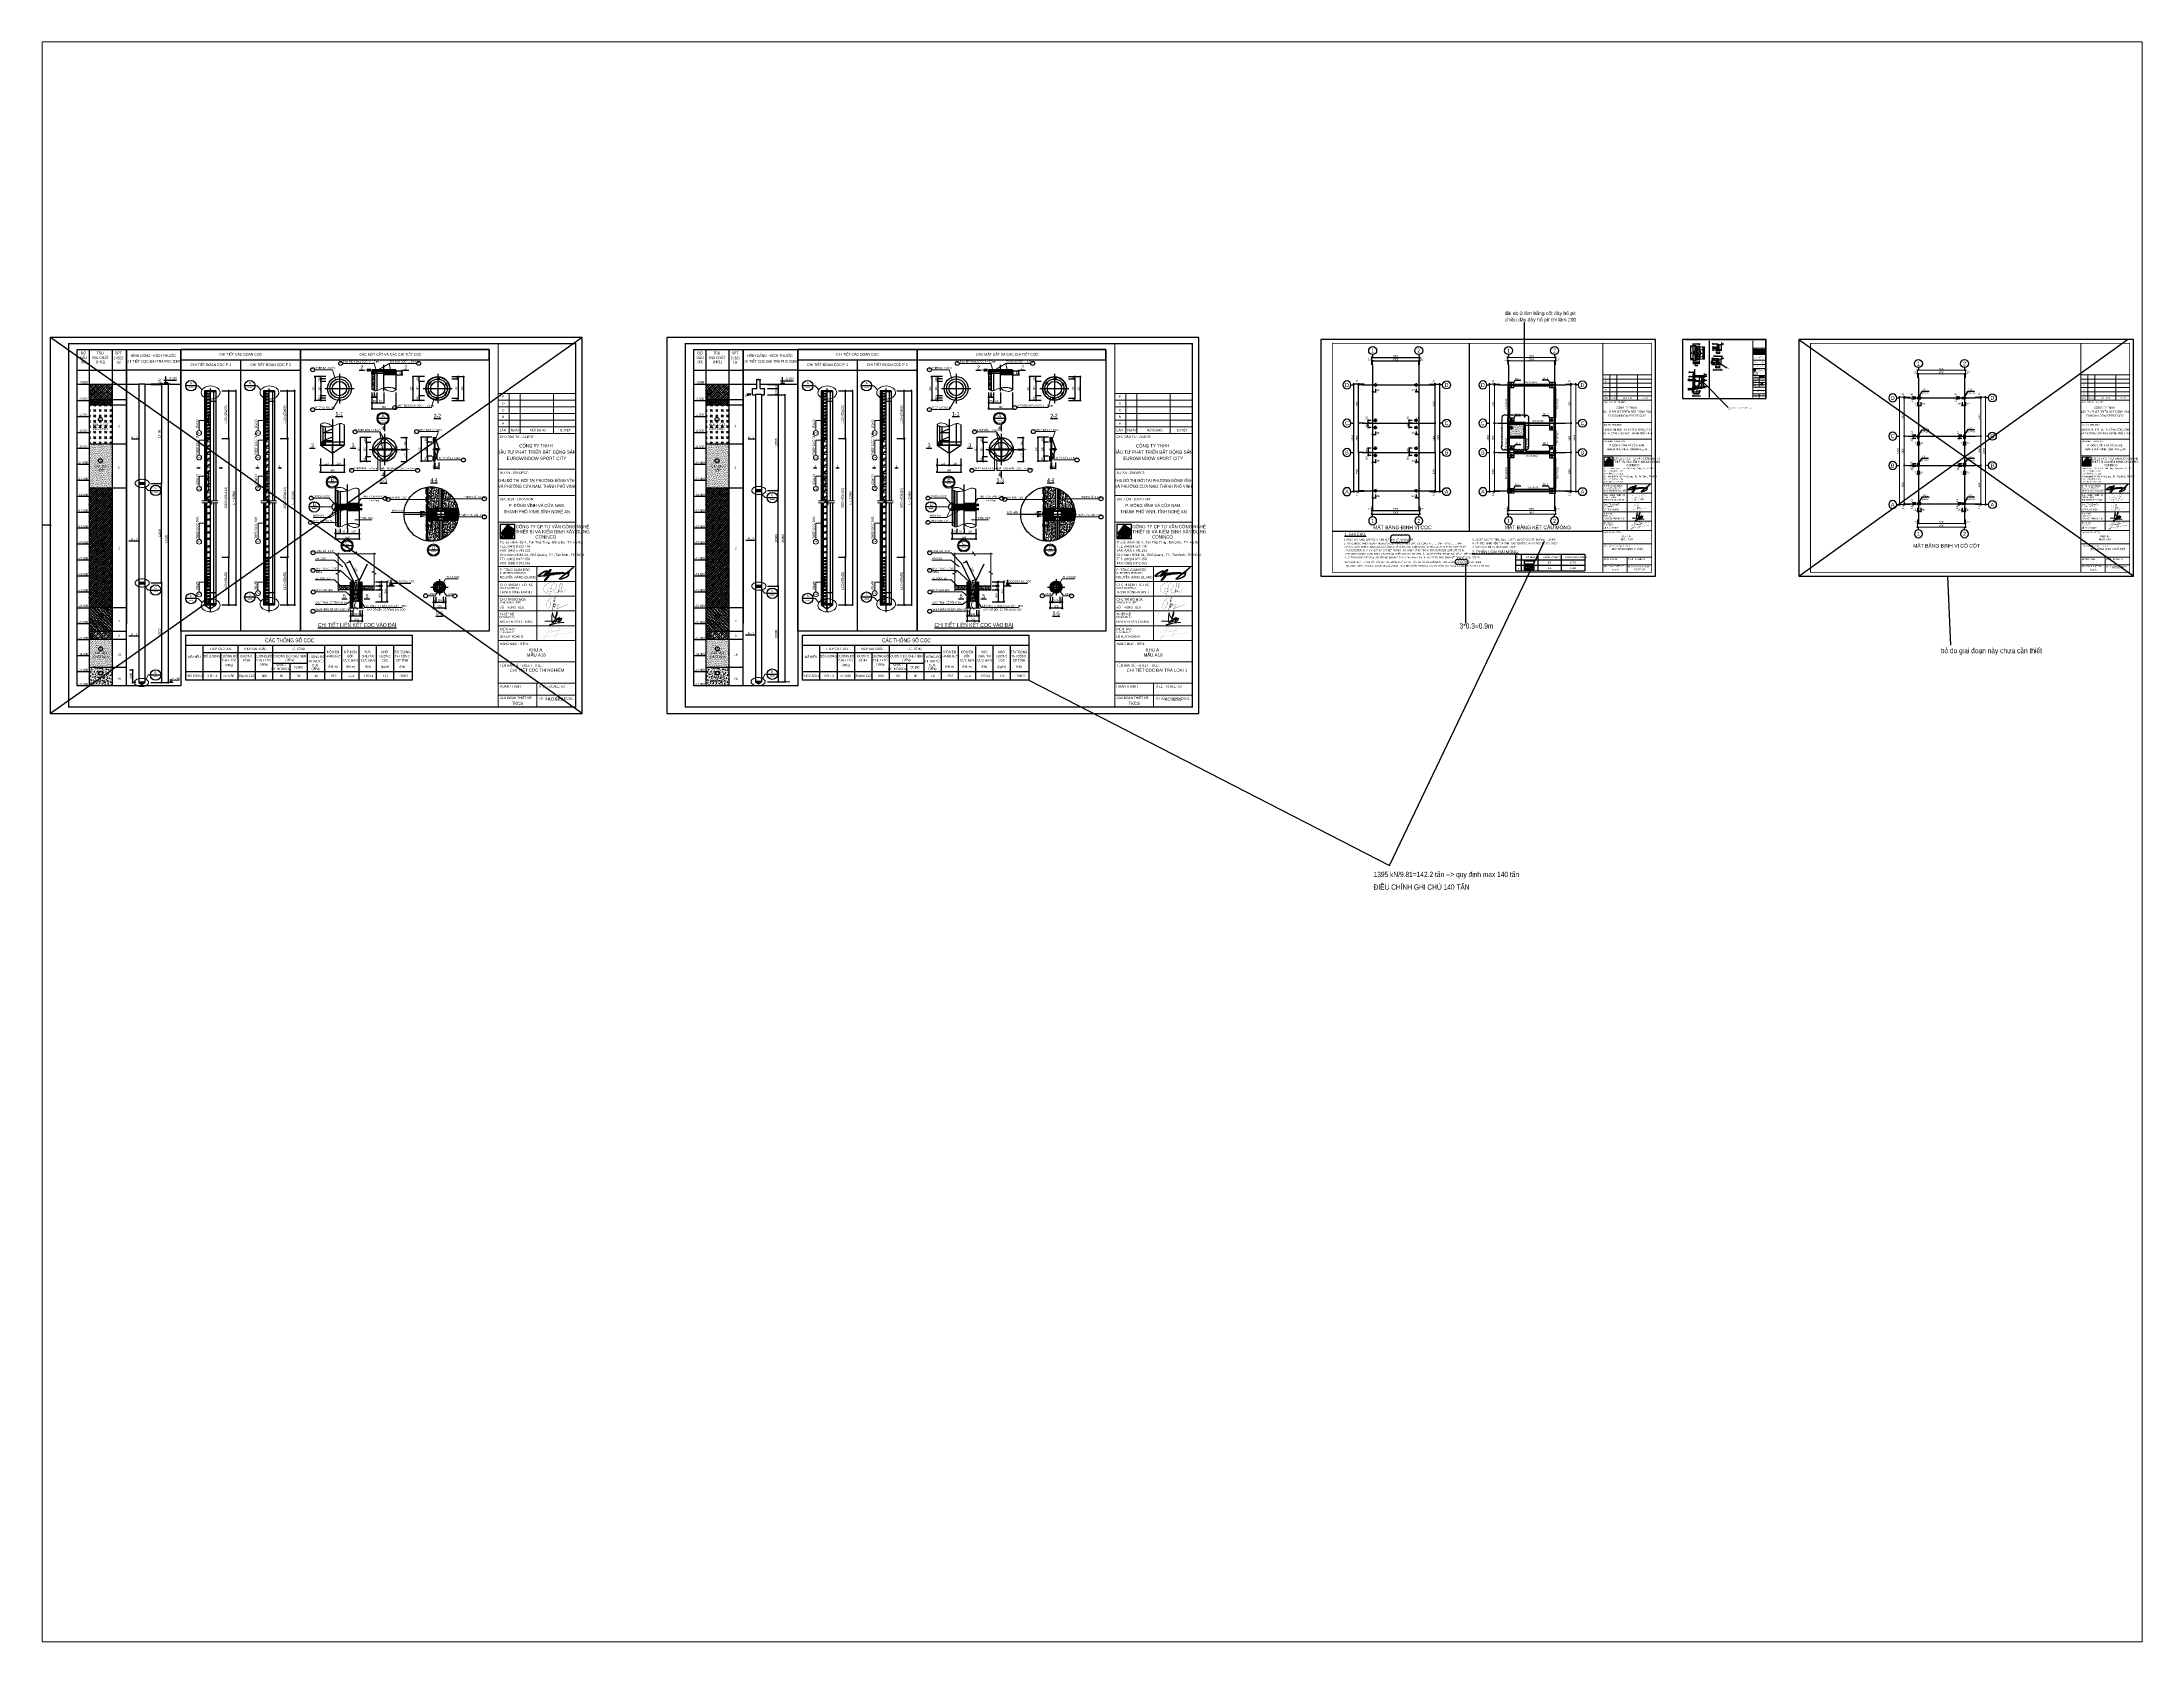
# Paper-space layout 'KC.02.05' of a CAD drawing. Header units: millimetres. Extents: x -26 to 505, y 1 to 2658.
# Drawn here: x 1.05 to 9.45, y 0.8 to 7.2 of the extents above.
# The model-space entities are those that its viewports show. They can reach past a viewport. Long polylines and large blocks are cut down to what shows.
import ezdxf
from ezdxf.enums import TextEntityAlignment as Align

# ---------------------------------------------------------------- set-up
doc = ezdxf.new("R2010")
doc.units = ezdxf.units.MM
doc.header["$MEASUREMENT"] = 0
for name, pattern in [('ACAD_ISO03W100', [30, 12, -18]), ('CENTER', [2, 1.25, -0.25, 0.25, -0.25]), ('CENTER2', [1.125, 0.75, -0.125, 0.125, -0.125]), ('HIDDEN', [0.375, 0.25, -0.125]), ('Xref Grid A1-G$0$CENTER2', [1.125, 0.75, -0.125, 0.125, -0.125]), ('Xref Grid A18$0$CENTER2', [1.125, 0.75, -0.125, 0.125, -0.125])]:
    doc.linetypes.add(name, pattern=pattern)
doc.layers.get('DEFPOINTS').update_dxf_attribs({"color": 87})
for name, color, linetype in [('02.DIM', 8, 'Continuous'), ('03.BORDER', 3, 'Continuous'), ('03.CDC.BORDER', 3, 'Continuous'), ('03BORDER', 3, 'Continuous'), ('04.HIDDEN', 8, 'HIDDEN'), ('05.STEEL', 4, 'Continuous'), ('06.CDC.TEXT', 2, 'Continuous'), ('06.TEXT', 2, 'Continuous'), ('07.TEXTCOL', 3, 'Continuous'), ('10.HATCH', 9, 'Continuous'), ('11.CDC.NOTE', 8, 'Continuous'), ('13.BEAM', 8, 'Continuous'), ('14.STEELNUM', 254, 'Continuous'), ('CDC.01.AXIS', 160, 'CENTER2'), ('KCS_AXIS', 5, 'CENTER'), ('KCS_AXIS_SUB', 5, 'CENTER'), ('KCS_BORDER', 2, 'Continuous'), ('KCS_CHI', 8, 'Continuous'), ('KCS_DIM', 8, 'Continuous'), ('KCS_HATCH', 253, 'Continuous'), ('KCS_HIDDEN', 8, 'HIDDEN'), ('KCS_SNODE', 6, 'Continuous'), ('KCS_SOTHEP_CIRCLE', 1, 'Continuous'), ('KCS_SOTHEP_TEXT', 2, 'Continuous'), ('KCS_STEEL', 4, 'Continuous'), ('KCS_STEEL_BOTTOM', 4, 'Continuous'), ('KCS_STEEL_TOP', 4, 'HIDDEN'), ('KCS_STIRRUP', 30, 'Continuous'), ('KCS_TEXT', 7, 'Continuous'), ('KCS_TEXT_TCK', 4, 'Continuous'), ('Xref Column Plan 1 (A18)$0$$0$09.COLUMN', 4, 'Continuous'), ('Xref Column Plan 1 (A18)$0$10.HATCH', 9, 'Continuous'), ('Xref Grid A1-G$0$01.AXIS', 160, 'Xref Grid A1-G$0$CENTER2'), ('Xref Grid A1-G$0$02.DIM', 8, 'Continuous'), ('Xref Grid A18$0$01.AXIS', 160, 'Xref Grid A18$0$CENTER2'), ('Xref Grid A18$0$02.DIM', 8, 'Continuous')]:
    doc.layers.add(name, color=color, linetype=linetype)
for name, color, linetype, lineweight in [('CDC.04.HIDDEN', 8, 'HIDDEN', 15), ('CDC.05.STEEL', 4, 'Continuous', 50), ('CDC.10.HATCH', 251, 'Continuous', 9), ('CDC.11.NOTE', 8, 'Continuous', 18), ('CDC.14.STEELNUM', 3, 'Continuous', 18), ('CDC_01.AXIS', 160, 'CENTER2', 13), ('CDC_03.BORDER', 3, 'Continuous', 25), ('CDC_11.NOTE', 8, 'Continuous', 18), ('KHUNGTEN', 7, 'Continuous', 20), ('Xref Column Plan 1 (A18)$0$KHUNGTEN', 7, 'Continuous', 20), ('Xref khung ten  A3 TKCS$0$A-KY HIEU', 34, 'Continuous', 20), ('Xref khung ten  A3 TKCS$0$A-TEXT', 9, 'Continuous', 18)]:
    doc.layers.add(name, color=color, linetype=linetype, lineweight=lineweight)
doc.styles.add('1', font='arial.ttf', dxfattribs={"width": 0.75})
doc.styles.add('ARIAL', font='arial.ttf', dxfattribs={"width": 0.6})
doc.styles.add('KCS_SMTEXT', font='3t-unicode.shx', dxfattribs={"width": 0.7})
doc.styles.add('SMTEXT', font='3t-unicode.shx', dxfattribs={"width": 0.75})
doc.styles.get("Standard").update_dxf_attribs({"font": 'txt_____.ttf'})
doc.styles.add('Xref Grid A1-G$0$BIGTEXT', font='arial.ttf', dxfattribs={"width": 0.8})
doc.styles.add('Xref Grid A1-G$0$SMTEXT', font='3t-unicode.shx', dxfattribs={"width": 0.75})
doc.styles.add('Xref Grid A18$0$BIGTEXT', font='arial.ttf', dxfattribs={"width": 0.8})
doc.styles.add('Xref Grid A18$0$SMTEXT', font='3t-unicode.shx', dxfattribs={"width": 0.75})
doc.styles.add('Xref khung ten  A3 TKCS$0$A1-arial', font='arial.ttf', dxfattribs={"width": 0.8})
doc.styles.add('Xref khung ten  A3 TKCS$0$AA - Arial - Regular', font='arial.ttf', dxfattribs={"height": 250})
doc.styles.add('Xref khung ten  A3 TKCS$0$ARIAL', font='arial.ttf')
doc.dimstyles.new('DIM 1-100', dxfattribs={"dimscale": 100, "dimtxt": 4, "dimasz": 1.5, "dimexe": 1, "dimexo": 0, "dimgap": 1, "dimtad": 1, "dimdec": 0, "dimdsep": 46, "dimtxsty": 'Standard', "dimblk": 'ARCHTICK', "dimcen": 0, "dimdle": 1, "dimclrd": 256, "dimclre": 256, "dimclrt": 7, "dimazin": 2, "dimtp": 0.1, "dimtm": 0.1, "dimtfac": 0.71, "dimtdec": 0, "dimtofl": 0, "dimtmove": 2, "dimatfit": 3, "dimfxl": 1, "dimtolj": 1, "dimlwd": -1, "dimlwe": -1, "dimarcsym": 0})
doc.dimstyles.new('KCS_DIM25', dxfattribs={"dimscale": 25, "dimtxt": 2.5, "dimasz": 1.6, "dimexe": 1.2, "dimexo": 0, "dimgap": 1, "dimtad": 1, "dimdec": 0, "dimzin": 0, "dimdsep": 46, "dimtxsty": 'KCS_SMTEXT', "dimblk": 'ARCHTICK', "dimcen": 0, "dimdle": 1, "dimclrd": 256, "dimclre": 256, "dimclrt": 7, "dimadec": 0, "dimazin": 0, "dimtfac": 1, "dimtdec": 0, "dimtix": 1, "dimtmove": 2, "dimatfit": 3, "dimfxl": 1, "dimtolj": 1, "dimtzin": 0, "dimarcsym": 0})
doc.dimstyles.new('X1', dxfattribs={"dimtxt": 220, "dimasz": 0.8, "dimexe": 0, "dimexo": 0, "dimgap": 90, "dimtad": 1, "dimdec": 0, "dimzin": 13, "dimdsep": 46, "dimtxsty": 'SMTEXT', "dimblk1": 'CHEO', "dimblk2": 'CHEO', "dimsah": 1, "dimcen": 0, "dimclrd": 256, "dimclre": 256, "dimclrt": 2, "dimadec": 0, "dimazin": 0, "dimtfac": 1, "dimtdec": 0, "dimtix": 1, "dimtmove": 2, "dimatfit": 3, "dimldrblk": 'CHEO', "dimfxl": 1, "dimtolj": 1, "dimtzin": 13, "dimarcsym": 0})
doc.dimstyles.new('X1(300)', dxfattribs={"dimtxt": 300, "dimasz": 0.8, "dimexe": 0, "dimexo": 0, "dimgap": 90, "dimtad": 1, "dimdec": 0, "dimzin": 13, "dimdsep": 46, "dimtxsty": 'SMTEXT', "dimblk1": 'CHEO', "dimblk2": 'CHEO', "dimsah": 1, "dimcen": 0, "dimclrd": 256, "dimclre": 256, "dimclrt": 2, "dimadec": 0, "dimazin": 0, "dimtfac": 1, "dimtdec": 0, "dimtix": 1, "dimtmove": 2, "dimatfit": 3, "dimldrblk": 'CHEO', "dimfxl": 1, "dimtolj": 1, "dimtzin": 13, "dimarcsym": 0})
doc.dimstyles.new('X10', dxfattribs={"dimtxt": 250, "dimasz": 0.8, "dimexe": 0, "dimexo": 0, "dimgap": 90, "dimtad": 1, "dimdec": 0, "dimlfac": 0.1, "dimzin": 13, "dimdsep": 46, "dimtxsty": 'SMTEXT', "dimblk1": 'CHEO', "dimblk2": 'CHEO', "dimsah": 1, "dimcen": 0, "dimclrd": 256, "dimclre": 256, "dimclrt": 2, "dimadec": 0, "dimazin": 0, "dimtfac": 1, "dimtdec": 0, "dimtix": 1, "dimtmove": 2, "dimatfit": 3, "dimldrblk": 'CHEO', "dimfxl": 1, "dimtolj": 1, "dimtzin": 13, "dimarcsym": 0})
doc.dimstyles.new('X5', dxfattribs={"dimtxt": 250, "dimasz": 1, "dimexe": 0, "dimexo": 0, "dimgap": 90, "dimtad": 1, "dimdec": 0, "dimlfac": 0.2, "dimzin": 13, "dimdsep": 46, "dimtxsty": '1', "dimblk1": 'CHEO', "dimblk2": 'CHEO', "dimsah": 1, "dimcen": 0, "dimclrd": 256, "dimclre": 256, "dimclrt": 3, "dimadec": 0, "dimazin": 0, "dimtfac": 1, "dimtdec": 0, "dimtix": 1, "dimtmove": 2, "dimatfit": 3, "dimfxl": 1, "dimtolj": 1, "dimtzin": 13, "dimarcsym": 0})
doc.dimstyles.new('Xref Grid A1-G$0$X1', dxfattribs={"dimtxt": 220, "dimasz": 0.8, "dimexe": 0, "dimexo": 0, "dimgap": 90, "dimtad": 1, "dimdec": 0, "dimzin": 13, "dimdsep": 46, "dimtxsty": 'Xref Grid A1-G$0$SMTEXT', "dimblk1": 'Xref Grid A1-G$0$CHEO', "dimblk2": 'Xref Grid A1-G$0$CHEO', "dimsah": 1, "dimcen": 0, "dimclrd": 256, "dimclre": 256, "dimclrt": 2, "dimadec": 0, "dimazin": 0, "dimtfac": 1, "dimtdec": 0, "dimtix": 1, "dimtmove": 2, "dimatfit": 3, "dimldrblk": 'Xref Grid A1-G$0$CHEO', "dimfxl": 1, "dimtolj": 1, "dimtzin": 13, "dimarcsym": 0})
doc.dimstyles.new('Xref Grid A18$0$X1', dxfattribs={"dimtxt": 220, "dimasz": 0.8, "dimexe": 0, "dimexo": 0, "dimgap": 90, "dimtad": 1, "dimdec": 0, "dimzin": 13, "dimdsep": 46, "dimtxsty": 'Xref Grid A18$0$SMTEXT', "dimblk1": 'Xref Grid A18$0$CHEO', "dimblk2": 'Xref Grid A18$0$CHEO', "dimsah": 1, "dimcen": 0, "dimclrd": 256, "dimclre": 256, "dimclrt": 2, "dimadec": 0, "dimazin": 0, "dimtfac": 1, "dimtdec": 0, "dimtix": 1, "dimtmove": 2, "dimatfit": 3, "dimldrblk": 'Xref Grid A18$0$CHEO', "dimfxl": 1, "dimtolj": 1, "dimtzin": 13, "dimarcsym": 0})
pattern_1 = [(37.5, (-554796.88, 127731.16), (-6.299336, 192.682377), [0, -152, 0, -170, 0, -162.5]), (7.5, (-554796.88, 127731.16), (176.97767, 282.21461), [0, -82, 0, -137, 0, -52.5]), (327.5, (-554919.88, 127731.16), (311.414186, 0.565905), [0, -50, 0, -180, 0, -235]), (317.5, (-554919.88, 127731.16), (300.61266, 87.76756), [0, -25, 0, -118, 0, -135])]
pattern_2 = [(50, (-173017.74, -52394.74), (215.17805, -18.82564), [22.5, -247.5]), (355, (-173017.74, -52394.74), (-41.6254, 225.65764), [18, -198]), (100.4514, (-172999.81, -52396.3), (173.55281, 206.83186), [19.12206, -210.34263]), (46.1842, (-173017.74, -52334.74), (320.1723, -49.6557), [33.75, -371.25]), (96.6356, (-172991.06, -52338.88), (280.3988, 292.23536), [28.6831, -315.5139]), (351.1842, (-173017.74, -52334.74), (280.3986, 292.2356), [27, -297]), (21, (-172987.74, -52349.74), (179.07212, -120.78567), [22.5, -247.5]), (326, (-172987.74, -52349.74), (72.9946, 217.54501), [18, -198]), (71.4514, (-172972.82, -52359.8), (252.06679, 96.75915), [19.12206, -210.34263]), (37.5, (-173017.74, -52394.74), (3.647957, 99.868156), [0, -195.6, 0, -201, 0, -198.75]), (7.5, (-173017.74, -52394.74), (78.92086, 118.323514), [0, -114.6, 0, -191.1, 0, -75.75]), (327.5, (-173084.64, -52394.74), (160.14673, -6.76646), [0, -75, 0, -234, 0, -310.5]), (317.5, (-173114.64, -52394.74), (174.95585, 30.03149), [0, -97.5, 0, -155.4, 0, -220.5])]
pattern_3 = [(135, (-127335.845, -18610.13), (-41.253052, -41.253052), []), (135, (-127335.845, -18596.38), (-41.253052, -41.253052), []), (135, (-127335.845, -18582.63), (-41.253052, -41.253052), []), (135, (-127335.845, -18568.88), (-41.253052, -41.253052), [])]
pattern_4 = [(45, (-166061.928, -48740.182), (-22.097087, 22.097087), [])]
pattern_5 = [(135, (76463.67, -406761.43), (-88.388348, -88.388348), [])]
pattern_6 = [(45, (-158425.57, -47308.137), (-26.516504, 26.516504), [])]
pattern_7 = [(37.5, (-632185.07, 127731.16), (-6.299336, 192.682377), [0, -152, 0, -170, 0, -162.5]), (7.5, (-632185.07, 127731.16), (176.97767, 282.21461), [0, -82, 0, -137, 0, -52.5]), (327.5, (-632308.07, 127731.16), (311.414186, 0.565905), [0, -50, 0, -180, 0, -235]), (317.5, (-632308.07, 127731.16), (300.61266, 87.76756), [0, -25, 0, -118, 0, -135])]
pattern_8 = [(50, (-250405.93, -52394.74), (215.17805, -18.82564), [22.5, -247.5]), (355, (-250405.93, -52394.74), (-41.6254, 225.65764), [18, -198]), (100.4514, (-250388, -52396.3), (173.55281, 206.83186), [19.12206, -210.34263]), (46.1842, (-250405.93, -52334.74), (320.1723, -49.6557), [33.75, -371.25]), (96.6356, (-250379.25, -52338.88), (280.3988, 292.23536), [28.6831, -315.5139]), (351.1842, (-250405.93, -52334.74), (280.3986, 292.2356), [27, -297]), (21, (-250375.93, -52349.74), (179.07212, -120.78567), [22.5, -247.5]), (326, (-250375.93, -52349.74), (72.9946, 217.54501), [18, -198]), (71.4514, (-250361, -52359.8), (252.06679, 96.75915), [19.12206, -210.34263]), (37.5, (-250405.93, -52394.74), (3.647957, 99.868156), [0, -195.6, 0, -201, 0, -198.75]), (7.5, (-250405.93, -52394.74), (78.92086, 118.323514), [0, -114.6, 0, -191.1, 0, -75.75]), (327.5, (-250472.83, -52394.74), (160.14673, -6.76646), [0, -75, 0, -234, 0, -310.5]), (317.5, (-250502.83, -52394.74), (174.95585, 30.03149), [0, -97.5, 0, -155.4, 0, -220.5])]
pattern_9 = [(135, (-204724.03, -18610.13), (-41.253052, -41.253052), []), (135, (-204724.03, -18596.38), (-41.253052, -41.253052), []), (135, (-204724.03, -18582.63), (-41.253052, -41.253052), []), (135, (-204724.03, -18568.88), (-41.253052, -41.253052), [])]
pattern_10 = [(45, (-243450.115, -48740.182), (-22.097087, 22.097087), [])]
pattern_11 = [(135, (-924.52, -406761.43), (-88.388348, -88.388348), [])]
pattern_12 = [(45, (-235813.757, -47308.137), (-26.516504, 26.516504), [])]
pattern_13 = [(135, (-6989.16, 17769.917), (-35.35534, -35.35534), []), (225, (-6989.16, 17769.917), (35.35534, -35.35534), [])]
pattern_14 = [(135, (-6989.16, 4489.917), (-35.35534, -35.35534), []), (225, (-6989.16, 4489.917), (35.35534, -35.35534), [])]
pattern_15 = [(37.5, (13090.274, -23537.33), (-1.259867, 38.536475), [0, -30.4, 0, -34, 0, -32.5]), (7.5, (13090.274, -23537.33), (35.395534, 56.442921), [0, -16.4, 0, -27.4, 0, -10.5]), (327.5, (13065.674, -23537.33), (62.282837, 0.113181), [0, -10, 0, -36, 0, -47]), (317.5, (13065.674, -23537.33), (60.122532, 17.55351), [0, -5, 0, -23.6, 0, -27])]

# ---------------------------------------------------------------- blocks, each defined once
blk = doc.blocks.new('Xref khung ten  A3 TKCS$0$A$C4EFA0292')
h = blk.add_hatch(color=0)
h.paths.add_polyline_path([(-0.3, 4.3), (0.3, 4.3), (0, 4.7)])
h.paths.add_polyline_path([(0.4, 4.4), (0, 4.7), (0.3, 4.3)])
h.paths.add_polyline_path([(4.7, 4.7), (5, 5), (-5, 5), (-4.7, 4.7)])
h.paths.add_polyline_path([(4.7, -4.7), (5, -5), (5, 5), (4.7, 4.7)])
h.paths.add_polyline_path([(-4.7, 4.7), (-5, 5), (-5, -5), (-4.7, -4.7)])
h.paths.add_polyline_path([(5, -5), (4.7, -4.7), (-4.7, -4.7), (-5, -5)])
h.paths.add_polyline_path([(0.3, -3.8), (0.6, -3.2), (0.4, -3.2), (0.2, -3.8), (-0.2, -3.8), (0.1, -3.2), (-0.1, -3.2), (-0.3, -3.8), (-0.7, -3.8), (-0.7, -3.2), (-0.9, -3.8), (-1.2, -3.8), (-1, -3.2), (-1.1, -3.2), (-1.3, -3.5, -0.293611), (-1.7, -3.8), (-1.9, -3.8, -0.546059), (-2.1, -3.4), (-2, -3.2), (-2.3, -3.2), (-2.7, -4.2), (3.4, -4.2), (3.8, -3.2), (3.5, -3.2), (3.3, -3.5, -0.293611), (2.9, -3.8), (2.7, -3.8, -0.546059), (2.5, -3.4), (2.6, -3.2), (2, -3.2), (1.9, -3.4, 0.750604), (1.9, -3.5, 0.385557), (2, -3.4), (2.1, -3.3), (2.4, -3.3), (2.3, -3.6, -0.293611), (2, -3.8), (1.6, -3.8, -0.546059), (1.5, -3.5), (1.6, -3.2), (1.5, -3.2), (1.2, -3.8), (0.9, -3.8), (0.9, -3.2), (0.6, -3.8)])
h.paths.add_polyline_path([(-1.8, -2.1), (-2.2, -3), (-1.9, -3), (-1.8, -2.7, -0.293611), (-1.4, -2.5), (-1.1, -2.5, -0.546059), (-0.9, -2.8), (-1.1, -3), (-0.9, -3), (-0.6, -2.5), (-0.3, -2.5), (-0.3, -3), (-0.1, -2.5), (0.2, -2.5), (0, -3), (0.2, -3), (0.4, -2.5), (0.7, -2.5), (0.5, -3), (0.7, -3), (0.9, -2.5), (1.2, -2.5), (1.2, -3), (1.5, -2.5), (1.8, -2.5), (1.5, -3), (1.7, -3), (1.9, -2.7, -0.293611), (2.2, -2.5), (2.5, -2.5, -0.546059), (2.7, -2.7), (2.6, -2.9), (2.3, -2.9), (2.3, -2.8, 0.750604), (2.3, -2.8, 0.385557), (2.2, -2.8), (2.1, -3), (2.7, -3), (2.8, -2.7, -0.293611), (3.2, -2.5), (3.4, -2.5, -0.546059), (3.6, -2.8), (3.5, -3), (3.9, -3), (4.3, -2.1)])
h.paths.add_polyline_path([(-2.3, -2.5), (-2.1, -2.1), (-3, -2.1, 0.293611), (-3.5, -2.4), (-4.2, -4, 0.546059), (-4.1, -4.2), (-3, -4.2), (-2.8, -3.7), (-3.4, -3.7, -0.546059), (-3.5, -3.5), (-3.2, -2.7, -0.293611), (-2.9, -2.5)])
h.paths.add_polyline_path([(-1.4, -2.8), (-1.5, -3), (-1.4, -3), (-1.3, -2.8, 0.750604), (-1.3, -2.8, 0.385557)])
h.paths.add_polyline_path([(-1.5, -3.2), (-1.6, -3.2), (-1.7, -3.4, 0.750604), (-1.7, -3.5, 0.385557), (-1.6, -3.4)], flags=17)
h.paths.add_polyline_path([(3.3, -2.8, 0.750604), (3.3, -2.8, 0.385557), (3.2, -2.8), (3.1, -3), (3.2, -3)], flags=17)
h.paths.add_polyline_path([(3.1, -3.2), (3, -3.2), (2.9, -3.4, 0.750604), (2.9, -3.5, 0.385557), (3, -3.4)], flags=17)
h.paths.add_polyline_path([(4.7, -1.6), (4.4, -1.2), (-4.4, -1.2), (-4.7, -1.6)])
h.paths.add_polyline_path([(4.7, -0.8), (4.4, -1.2), (4.7, -1.6)])
h.paths.add_polyline_path([(4.7, 0), (4.7, 0.8), (3.9, -0.5), (4.1, -0.8)])
h.paths.add_polyline_path([(-3.9, -0.5), (-4.1, -0.8), (4.1, -0.8), (3.9, -0.5)])
h.paths.add_polyline_path([(3.6, -0.1), (3.3, 0.3), (-3.3, 0.3), (-3.6, -0.1)])
h.paths.add_polyline_path([(3.6, -0.1), (4.7, 1.5), (4.7, 1.6), (4.3, 1.8), (3.3, 0.3)])
h.paths.add_polyline_path([(4, 2), (3.6, 2.3), (2.8, 1), (3, 0.6)])
h.paths.add_polyline_path([(3, 0.6), (2.8, 1), (-2.8, 1), (-3, 0.6)])
h.paths.add_polyline_path([(2.5, 1.4), (2.2, 1.7), (-2.2, 1.7), (-2.5, 1.4)])
h.paths.add_polyline_path([(2.5, 1.4), (3.3, 2.5), (2.9, 2.8), (2.2, 1.7)])
h.paths.add_polyline_path([(1.9, 2.1), (2.5, 3), (2.2, 3.2), (1.7, 2.5)])
h.paths.add_polyline_path([(-1.7, 2.5), (-1.9, 2.1), (1.9, 2.1), (1.7, 2.5)])
h.paths.add_polyline_path([(1.8, 3.5), (1.5, 3.7), (1.1, 3.2), (1.4, 2.8)])
h.paths.add_polyline_path([(1.4, 2.8), (1.1, 3.2), (-1.1, 3.2), (-1.4, 2.8)])
h.paths.add_polyline_path([(0.8, 3.6), (1.1, 3.9), (0.8, 4.2), (0.6, 3.9)])
h.paths.add_polyline_path([(0.8, 3.6), (0.6, 3.9), (-0.6, 3.9), (-0.8, 3.6)])
at = {"color": 0}
for points in [[(5, 5), (-5, 5), (-4.7, 4.7), (4.7, 4.7), (5, 5)], [(-4.7, 4.7), (-5, 5), (-5, -5), (-4.7, -4.7), (-4.7, 4.7)], [(3.3, 0.3), (-3.3, 0.3), (-3.6, -0.1), (3.6, -0.1), (3.3, 0.3)], [(2.8, 1), (-2.8, 1), (-3, 0.6), (3, 0.6), (2.8, 1)], [(2.2, 1.7), (-2.2, 1.7), (-2.5, 1.4), (2.5, 1.4), (2.2, 1.7)], [(1.7, 2.5), (-1.7, 2.5), (-1.9, 2.1), (1.9, 2.1), (1.7, 2.5)], [(1.1, 3.2), (-1.1, 3.2), (-1.4, 2.8), (1.4, 2.8), (1.1, 3.2)], [(0.6, 3.9), (-0.6, 3.9), (-0.8, 3.6), (0.8, 3.6), (0.6, 3.9)], [(0, 4.7), (-0.3, 4.3), (0.3, 4.3), (0, 4.7)], [(0.4, 4.4), (0, 4.7), (0.3, 4.3), (0.4, 4.4)], [(1.1, 3.9), (0.8, 4.2), (0.6, 3.9), (0.8, 3.6), (1.1, 3.9)], [(1.8, 3.5), (1.5, 3.7), (1.1, 3.2), (1.4, 2.8), (1.8, 3.5)], [(2.5, 3), (2.2, 3.2), (1.7, 2.5), (1.9, 2.1), (2.5, 3)], [(3.3, 2.5), (2.9, 2.8), (2.2, 1.7), (2.5, 1.4), (3.3, 2.5)], [(4, 2), (3.6, 2.3), (2.8, 1), (3, 0.6), (4, 2)], [(4.7, 1.5), (4.7, 1.6), (4.3, 1.8), (3.3, 0.3), (3.6, -0.1), (4.7, 1.5)], [(4.7, 0), (4.7, 0.8), (3.9, -0.5), (4.1, -0.8), (4.7, 0)], [(5, 5), (4.7, 4.7), (4.7, -4.7), (5, -5), (5, 5)], [(4.7, -4.7), (-4.7, -4.7), (-5, -5), (5, -5), (4.7, -4.7)], [(4.4, -1.2), (-4.4, -1.2), (-4.7, -1.6), (4.7, -1.6), (4.4, -1.2)], [(3.9, -0.5), (-3.9, -0.5), (-4.1, -0.8), (4.1, -0.8), (3.9, -0.5)], [(4.7, -0.8), (4.4, -1.2), (4.7, -1.6), (4.7, -0.8)]]:
    blk.add_lwpolyline(points, close=True, dxfattribs=at)
for points in [[(-2.1, -2.1), (-3, -2.1, 0.293611), (-3.5, -2.4), (-4.2, -4, 0.546059), (-4.1, -4.2), (-3, -4.2), (-2.8, -3.7), (-3.4, -3.7, -0.546059), (-3.5, -3.5), (-3.2, -2.7, -0.293611), (-2.9, -2.5), (-2.3, -2.5), (-2.1, -2.1)], [(1.9, -3.5, -0.546059), (1.9, -3.4), (2, -3.2), (2.6, -3.2), (2.5, -3.4, 0.546059), (2.7, -3.8), (2.9, -3.8, 0.293611), (3.3, -3.5), (3.5, -3.2), (3.8, -3.2), (3.4, -4.2), (-2.7, -4.2), (-2.3, -3.2), (-2, -3.2), (-2.1, -3.4, 0.546059), (-1.9, -3.8), (-1.7, -3.8, 0.293611), (-1.3, -3.5), (-1.1, -3.2), (-1, -3.2), (-1.2, -3.8), (-0.9, -3.8), (-0.7, -3.2), (-0.7, -3.8), (-0.3, -3.8), (-0.1, -3.2), (0.1, -3.2), (-0.2, -3.8), (0.2, -3.8), (0.4, -3.2), (0.6, -3.2), (0.3, -3.8), (0.6, -3.8), (0.9, -3.2), (0.9, -3.8), (1.2, -3.8), (1.5, -3.2), (1.6, -3.2), (1.5, -3.5, 0.546059), (1.6, -3.8), (2, -3.8, 0.293611), (2.3, -3.6), (2.4, -3.3), (2.1, -3.3), (2, -3.4, -0.293611), (1.9, -3.5), (1.9, -3.5, -0.546059)], [(4.3, -2.1), (-1.8, -2.1), (-2.2, -3), (-1.9, -3), (-1.8, -2.7, -0.293611), (-1.4, -2.5), (-1.1, -2.5, -0.546059), (-0.9, -2.8), (-1.1, -3), (-0.9, -3), (-0.6, -2.5), (-0.3, -2.5), (-0.3, -3), (-0.1, -2.5), (0.2, -2.5), (0, -3), (0.2, -3), (0.4, -2.5), (0.7, -2.5), (0.5, -3), (0.7, -3), (0.9, -2.5), (1.2, -2.5), (1.2, -3), (1.5, -2.5), (1.8, -2.5), (1.5, -3), (1.7, -3), (1.9, -2.7, -0.293611), (2.2, -2.5), (2.5, -2.5, -0.546059), (2.7, -2.7), (2.6, -2.9), (2.3, -2.9), (2.3, -2.8, 0.546059), (2.3, -2.8), (2.2, -2.8, 0.293611), (2.2, -2.8), (2.1, -3), (2.7, -3), (2.8, -2.7, -0.293611), (3.2, -2.5), (3.4, -2.5, -0.546059), (3.6, -2.8), (3.5, -3), (3.9, -3), (4.3, -2.1)], [(-1.5, -3.2), (-1.6, -3.2), (-1.7, -3.4, 0.546055), (-1.7, -3.5, 0.000001), (-1.7, -3.5, 0.000002), (-1.7, -3.5), (-1.7, -3.5), (-1.7, -3.5, 0.293611), (-1.6, -3.4), (-1.5, -3.2)], [(-1.3, -2.8, -0.546059), (-1.3, -2.8), (-1.4, -3), (-1.5, -3), (-1.4, -2.8, -0.293611), (-1.4, -2.8), (-1.3, -2.8, -0.546059)], [(2.9, -3.5, -0.546059), (2.9, -3.4), (3, -3.2), (3.1, -3.2), (3, -3.4, -0.293611), (2.9, -3.5), (2.9, -3.5, -0.546059)], [(3.3, -2.8, -0.546059), (3.3, -2.8), (3.2, -3), (3.1, -3), (3.2, -2.8, -0.293611), (3.2, -2.8), (3.3, -2.8, -0.546059)]]:
    blk.add_lwpolyline(points, format="xyb", close=True, dxfattribs=at)
blk = doc.blocks.new('Xref khung ten  A3 TKCS$0$dangquang')
h = blk.add_hatch()
h.set_pattern_fill('ANSI37', color=256, scale=0.236196, style=0)
h.set_pattern_definition([(45, (-5773.122482, -1094.844994), (-0.02087697416, 0.02087697416), []), (135, (-5773.122482, -1094.844994), (-0.02087697416, -0.02087697416), [])])
h.paths.add_polyline_path([(11.6, 2.4), (11.7, 2.4), (11.8, 2.4), (11.9, 2.5), (12, 2.5), (12.1, 2.5), (12.2, 2.6), (12.3, 2.6), (12.4, 2.6), (12.4, 2.6), (12.5, 2.7), (12.5, 2.7), (12.6, 2.7), (12.6, 2.7), (12.6, 2.8), (12.7, 2.8), (12.7, 2.8), (12.7, 2.8), (12.7, 2.8), (12.8, 2.9), (12.8, 2.9), (12.8, 2.9), (12.8, 2.9), (12.8, 3), (12.8, 3), (12.8, 3), (12.8, 3), (12.8, 3), (12.8, 3.1), (12.8, 3.1), (12.8, 3.1), (12.8, 3.1), (12.8, 3.1), (12.8, 3.2), (12.7, 3.2), (12.7, 3.2), (12.7, 3.2), (12.6, 3.2), (12.6, 3.2), (12.6, 3.2), (12.5, 3.2), (12.5, 3.2), (12.4, 3.2), (12.4, 3.2), (12.3, 3.3), (12.2, 3.3), (12.2, 3.3), (12.1, 3.3), (12.1, 3.3), (12, 3.3), (11.9, 3.3), (11.9, 3.3), (11.8, 3.3), (11.8, 3.3), (11.7, 3.3), (11.6, 3.3), (11.6, 3.3), (11.5, 3.3), (11.5, 3.2), (11.4, 3.2), (11.3, 3.2), (11.3, 3.2), (11.2, 3.2), (11.2, 3.3), (11.2, 3.3), (11.2, 3.3), (11.2, 3.3), (11.2, 3.4), (11.3, 3.4), (11.3, 3.5), (11.4, 3.6), (11.5, 3.7), (11.7, 3.8), (11.8, 3.9), (12, 4.1), (12.2, 4.2), (12.4, 4.4), (12.7, 4.6), (12.9, 4.8), (13.1, 5), (13.3, 5.2), (13.5, 5.4), (13.7, 5.5), (13.9, 5.7), (14.1, 5.9), (14.3, 6.1), (14.5, 6.2), (14.7, 6.4), (14.9, 6.6), (15.1, 6.7), (15.2, 6.9), (15.4, 7), (15.5, 7.2), (15.7, 7.3), (15.8, 7.4), (15.9, 7.6), (16.1, 7.7), (16.2, 7.8), (16.3, 7.9), (16.3, 7.9), (16.4, 8), (16.5, 8.1), (16.6, 8.2), (16.6, 8.2), (16.7, 8.3), (16.7, 8.3), (16.8, 8.4), (16.8, 8.4), (16.9, 8.5), (16.9, 8.5), (16.9, 8.5), (16.9, 8.5), (16.9, 8.5), (16.9, 8.5), (16.9, 8.5), (16.8, 8.5), (16.8, 8.4), (16.7, 8.4), (16.6, 8.3), (16.5, 8.2), (16.4, 8.1), (16.2, 8), (16.1, 7.8), (15.9, 7.7), (15.7, 7.5), (15.6, 7.4), (15.4, 7.2), (15.2, 7.1), (15, 6.9), (14.8, 6.7), (14.6, 6.6), (14.4, 6.4), (14.2, 6.2), (14, 6.1), (13.8, 5.9), (13.5, 5.6), (13.2, 5.4), (12.9, 5.2), (12.6, 4.9), (12.3, 4.7), (12, 4.4), (11.7, 4.2), (11.4, 4), (11.2, 3.8), (11, 3.6), (10.8, 3.5), (10.7, 3.3), (10.6, 3.3), (10.5, 3.2), (10.4, 3.1), (10.3, 3.1), (10.2, 3), (10.2, 3), (10.1, 3), (10, 2.9), (10, 2.9), (9.9, 2.9), (9.8, 2.8), (9.8, 2.8), (9.7, 2.8), (9.7, 2.8), (9.7, 2.7), (9.6, 2.7), (9.6, 2.7), (9.6, 2.7), (9.5, 2.6), (9.5, 2.6), (9.5, 2.6), (9.5, 2.6), (9.5, 2.5), (9.5, 2.5), (9.4, 2.5), (9.4, 2.4), (9.4, 2.4), (9.4, 2.4), (9.3, 2.3), (9.3, 2.3), (9.3, 2.3), (9.2, 2.2), (9.2, 2.2), (9.1, 2.1), (9.1, 2.1), (9, 2.1), (9, 2.1), (8.9, 2.1), (8.9, 2.1), (8.9, 2.1), (8.9, 2.2), (8.9, 2.2), (8.9, 2.2), (9, 2.3), (9, 2.3), (9, 2.3), (9, 2.4), (9, 2.4), (9, 2.4), (9, 2.5), (9.1, 2.5), (9.1, 2.5), (9.1, 2.6), (9.1, 2.6), (9.1, 2.6), (9.1, 2.6), (9.1, 2.6), (9, 2.6), (9, 2.7), (9, 2.7), (9, 2.7), (9, 2.7), (8.9, 2.7), (8.9, 2.7), (8.9, 2.7), (8.8, 2.7), (8.8, 2.6), (8.7, 2.6), (8.7, 2.6), (8.6, 2.5), (8.5, 2.5), (8.4, 2.5), (8.3, 2.4), (8.2, 2.4), (8.1, 2.3), (8, 2.3), (7.8, 2.2), (7.7, 2.2), (7.6, 2.1), (7.5, 2.1), (7.4, 2), (7.3, 2), (7.2, 2), (7.2, 2), (7.1, 2), (7.1, 2), (7, 2), (7, 2), (6.9, 2), (6.9, 2), (6.9, 2.1), (6.8, 2.1), (6.8, 2.2), (6.8, 2.2), (6.9, 2.3), (6.9, 2.3), (6.9, 2.4), (6.9, 2.4), (6.9, 2.5), (6.9, 2.6), (6.9, 2.6), (7, 2.7), (7, 2.7), (7, 2.8), (7, 2.8), (7, 2.9), (7, 2.9), (7, 2.9), (7, 3), (7, 3), (7, 3), (7, 3), (7, 3.1), (7, 3.1), (7, 3.1), (7, 3.1), (7, 3.1), (7, 3.1), (6.9, 3.1), (6.9, 3.1), (6.9, 3.1), (6.9, 3.1), (6.8, 3.1), (6.8, 3.1), (6.8, 3.1), (6.7, 3.1), (6.7, 3.1), (6.7, 3.1), (6.6, 3.1), (6.6, 3.1), (6.6, 3), (6.5, 3), (6.5, 3), (6.4, 2.9), (6.4, 2.9), (6.4, 2.9), (6.3, 2.8), (6.3, 2.8), (6.2, 2.7), (6.2, 2.7), (6.1, 2.6), (6.1, 2.6), (6, 2.5), (6, 2.5), (5.9, 2.5), (5.9, 2.4), (5.8, 2.4), (5.8, 2.3), (5.8, 2.3), (5.7, 2.3), (5.7, 2.2), (5.7, 2.2), (5.6, 2.2), (5.6, 2.2), (5.6, 2.1), (5.5, 2.1), (5.4, 2.1), (5.4, 2.1), (5.4, 2.1), (5.3, 2.1), (5.3, 2.1), (5.2, 2.1), (5.2, 2.2), (5.2, 2.2), (5.2, 2.3), (5.2, 2.3), (5.2, 2.3), (5.3, 2.4), (5.3, 2.4), (5.3, 2.5), (5.3, 2.5), (5.3, 2.6), (5.3, 2.6), (5.4, 2.7), (5.4, 2.8), (5.4, 2.8), (5.4, 2.9), (5.5, 2.9), (5.5, 3), (5.5, 3), (5.5, 3.1), (5.5, 3.1), (5.5, 3.1), (5.6, 3.2), (5.6, 3.2), (5.6, 3.2), (5.6, 3.3), (5.6, 3.3), (5.6, 3.3), (5.6, 3.3), (5.6, 3.3), (5.6, 3.4), (5.5, 3.4), (5.5, 3.4), (5.5, 3.4), (5.5, 3.4), (5.5, 3.4), (5.5, 3.4), (5.5, 3.4), (5.5, 3.4), (5.5, 3.4), (5.4, 3.4), (5.4, 3.4), (5.4, 3.4), (5.4, 3.4), (5.4, 3.4), (5.3, 3.4), (5.3, 3.4), (5.3, 3.3), (5.2, 3.3), (5.2, 3.3), (5.1, 3.2), (5.1, 3.2), (5.1, 3.1), (5, 3.1), (5, 3), (4.9, 3), (4.9, 2.9), (4.9, 2.8), (4.8, 2.8), (4.8, 2.7), (4.7, 2.7), (4.7, 2.6), (4.6, 2.6), (4.6, 2.5), (4.6, 2.5), (4.5, 2.4), (4.5, 2.4), (4.4, 2.4), (4.4, 2.3), (4.4, 2.3), (4.3, 2.3), (4.3, 2.2), (4.2, 2.2), (4.2, 2.1), (4.1, 2.1), (4.1, 2.1), (4.1, 2), (4.1, 2), (4, 2), (4, 1.9), (3.9, 1.9), (3.9, 1.9), (3.8, 1.9), (3.8, 1.9), (3.7, 1.9), (3.7, 1.9), (3.6, 1.9), (3.6, 1.9), (3.6, 1.9), (3.5, 2), (3.5, 2), (3.5, 2.1), (3.5, 2.1), (3.6, 2.2), (3.6, 2.2), (3.6, 2.3), (3.6, 2.3), (3.6, 2.3), (3.6, 2.4), (3.6, 2.4), (3.7, 2.4), (3.7, 2.5), (3.7, 2.5), (3.7, 2.6), (3.7, 2.6), (3.7, 2.6), (3.7, 2.7), (3.8, 2.7), (3.8, 2.8), (3.8, 2.8), (3.8, 2.8), (3.8, 2.9), (3.8, 2.9), (3.8, 2.9), (3.8, 2.9), (3.8, 3), (3.8, 3), (3.8, 3), (3.8, 3), (3.8, 3), (3.8, 3), (3.7, 3.1), (3.7, 3.1), (3.7, 3.1), (3.7, 3.1), (3.7, 3.1), (3.7, 3.1), (3.6, 3.1), (3.6, 3.1), (3.6, 3.1), (3.6, 3.1), (3.6, 3.1), (3.5, 3.1), (3.5, 3.1), (3.5, 3.1), (3.5, 3.1), (3.5, 3), (3.5, 3), (3.5, 3), (3.5, 3), (3.4, 3), (3.4, 2.9), (3.4, 2.9), (3.4, 2.9), (3.3, 2.8), (3.3, 2.8), (3.3, 2.8), (3.3, 2.7), (3.2, 2.7), (3.2, 2.6), (3.1, 2.6), (3.1, 2.5), (3, 2.5), (3, 2.4), (2.9, 2.4), (2.8, 2.3), (2.8, 2.3), (2.7, 2.2), (2.7, 2.2), (2.6, 2.1), (2.6, 2.1), (2.5, 2), (2.5, 2), (2.4, 2), (2.4, 1.9), (2.3, 1.9), (2.3, 1.9), (2.3, 1.9), (2.2, 1.8), (2.2, 1.8), (2.1, 1.8), (2.1, 1.7), (2.1, 1.7), (2, 1.7), (2, 1.7), (1.9, 1.7), (1.9, 1.7), (1.9, 1.7), (1.8, 1.7), (1.8, 1.7), (1.8, 1.7), (1.8, 1.8), (1.8, 1.8), (1.8, 1.8), (1.8, 1.9), (1.8, 1.9), (1.8, 2), (1.9, 2), (1.9, 2.1), (1.9, 2.1), (1.9, 2.2), (2, 2.2), (2, 2.3), (2.1, 2.4), (2.1, 2.4), (2.1, 2.5), (2.2, 2.5), (2.2, 2.6), (2.3, 2.6), (2.3, 2.7), (2.3, 2.7), (2.4, 2.7), (2.4, 2.8), (2.4, 2.8), (2.5, 2.8), (2.5, 2.9), (2.5, 2.9), (2.5, 2.9), (2.5, 2.9), (2.6, 3), (2.6, 3), (2.6, 3), (2.6, 3), (2.6, 3), (2.6, 3.1), (2.6, 3.1), (2.6, 3.1), (2.6, 3.1), (2.6, 3.1), (2.6, 3.1), (2.6, 3.1), (2.5, 3.1), (2.5, 3.2), (2.5, 3.2), (2.5, 3.2), (2.5, 3.2), (2.5, 3.2), (2.4, 3.2), (2.4, 3.2), (2.4, 3.2), (2.3, 3.2), (2.3, 3.1), (2.3, 3.1), (2.2, 3.1), (2.2, 3.1), (2.1, 3), (2.1, 3), (2, 2.9), (2, 2.8), (1.9, 2.8), (1.9, 2.7), (1.8, 2.7), (1.8, 2.6), (1.7, 2.6), (1.7, 2.5), (1.6, 2.5), (1.6, 2.4), (1.5, 2.4), (1.5, 2.3), (1.4, 2.3), (1.4, 2.2), (1.3, 2.2), (1.3, 2.2), (1.3, 2.1), (1.2, 2.1), (1.2, 2.1), (1.2, 2), (1.1, 2), (1.1, 2), (1, 1.9), (1, 1.9), (0.9, 1.9), (0.9, 1.9), (0.8, 1.9), (0.8, 1.9), (0.7, 1.9), (0.7, 1.9), (0.7, 1.9), (0.7, 2), (0.7, 2), (0.7, 2.1), (0.7, 2.1), (0.8, 2.2), (0.8, 2.2), (0.8, 2.2), (0.8, 2.3), (0.8, 2.3), (0.9, 2.4), (0.9, 2.4), (0.9, 2.5), (0.9, 2.5), (0.9, 2.5), (0.9, 2.6), (1, 2.6), (1, 2.6), (1, 2.7), (1, 2.7), (1, 2.7), (1, 2.8), (1, 2.8), (1, 2.8), (1, 2.8), (1, 2.9), (1, 2.9), (1, 2.9), (1, 2.9), (1, 2.9), (1, 2.9), (0.9, 2.9), (0.9, 3), (0.9, 3), (0.9, 3), (0.9, 3), (0.9, 3), (0.8, 3), (0.8, 3), (0.8, 3), (0.8, 3), (0.8, 2.9), (0.8, 2.9), (0.7, 2.9), (0.7, 2.9), (0.7, 2.9), (0.7, 2.9), (0.7, 2.8), (0.6, 2.8), (0.6, 2.8), (0.6, 2.8), (0.6, 2.7), (0.6, 2.7), (0.6, 2.7), (0.6, 2.7), (0.6, 2.6), (0.6, 2.6), (0.5, 2.6), (0.5, 2.6), (0.5, 2.5), (0.5, 2.5), (0.5, 2.4), (0.5, 2.4), (0.5, 2.3), (0.5, 2.3), (0.4, 2.2), (0.4, 2.2), (0.4, 2.2), (0.4, 2.1), (0.3, 2.1), (0.3, 2.1), (0.3, 2), (0.2, 2), (0.2, 2), (0.2, 1.9), (0.1, 1.9), (0.1, 1.9), (0.1, 1.8), (0, 1.8), (0, 1.7), (-0.1, 1.7), (-0.1, 1.7), (-0.2, 1.7), (-0.2, 1.7), (-0.3, 1.7), (-0.3, 1.7), (-0.3, 1.8), (-0.2, 1.8), (-0.2, 1.8), (-0.2, 1.9), (-0.2, 1.9), (-0.2, 1.9), (-0.2, 2), (-0.1, 2), (-0.1, 2), (-0.1, 2.1), (-0.1, 2.1), (0, 2.1), (0, 2.2), (0, 2.2), (0, 2.2), (0, 2.3), (0, 2.3), (0.1, 2.3), (0.1, 2.3), (0.1, 2.4), (0.1, 2.4), (0.1, 2.4), (0.1, 2.5), (0.1, 2.5), (0.2, 2.5), (0.2, 2.6), (0.2, 2.6), (0.2, 2.6), (0.2, 2.6), (0.2, 2.6), (0.2, 2.7), (0.2, 2.7), (0.3, 2.7), (0.3, 2.7), (0.3, 2.8), (0.3, 2.8), (0.3, 2.8), (0.3, 2.9), (0.3, 2.9), (0.3, 2.9), (0.3, 2.9), (0.3, 2.9), (0.3, 3), (0.4, 3), (0.4, 3), (0.4, 3), (0.4, 3), (0.4, 3), (0.4, 3.1), (0.4, 3.1), (0.4, 3.1), (0.4, 3.1), (0.3, 3.1), (0.3, 3.1), (0.3, 3.1), (0.3, 3.2), (0.3, 3.2), (0.3, 3.2), (0.3, 3.2), (0.3, 3.2), (0.3, 3.2), (0.3, 3.2), (0.3, 3.2), (0.3, 3.2), (0.2, 3.2), (0.2, 3.2), (0.2, 3.2), (0.2, 3.2), (0.2, 3.2), (0.2, 3.2), (0.1, 3.2), (0.1, 3.2), (0.1, 3.2), (0.1, 3.2), (0.1, 3.2), (0.1, 3.1), (0, 3.1), (0, 3.1), (0, 3.1), (0, 3.1), (0, 3), (-0.1, 3), (-0.1, 3), (-0.1, 3), (-0.1, 3), (-0.1, 2.9), (-0.2, 2.9), (-0.2, 2.9), (-0.2, 2.8), (-0.2, 2.8), (-0.3, 2.8), (-0.3, 2.7), (-0.3, 2.7), (-0.4, 2.6), (-0.4, 2.6), (-0.4, 2.5), (-0.5, 2.5), (-0.5, 2.4), (-0.5, 2.4), (-0.6, 2.4), (-0.6, 2.3), (-0.6, 2.3), (-0.7, 2.2), (-0.7, 2.2), (-0.7, 2.1), (-0.8, 2.1), (-0.8, 2.1), (-0.8, 2), (-0.9, 2), (-0.9, 2), (-0.9, 1.9), (-0.9, 1.9), (-1, 1.9), (-1, 1.9), (-1, 1.8), (-1.1, 1.8), (-1.1, 1.8), (-1.1, 1.7), (-1.2, 1.7), (-1.2, 1.7), (-1.3, 1.6), (-1.3, 1.7), (-1.3, 1.7), (-1.3, 1.7), (-1.3, 1.8), (-1.3, 1.8), (-1.3, 1.9), (-1.2, 1.9), (-1.2, 1.9), (-1.2, 2), (-1.2, 2), (-1.2, 2.1), (-1.1, 2.1), (-1.1, 2.1), (-1.1, 2.2), (-1.1, 2.2), (-1.1, 2.2), (-1, 2.3), (-1, 2.3), (-1, 2.4), (-1, 2.4), (-1, 2.4), (-0.9, 2.5), (-0.9, 2.6), (-0.9, 2.6), (-0.9, 2.6), (-0.9, 2.6), (-0.9, 2.7), (-0.8, 2.7), (-0.8, 2.7), (-0.8, 2.7), (-0.8, 2.8), (-0.8, 2.8), (-0.8, 2.8), (-0.8, 2.8), (-0.8, 2.8), (-0.8, 2.9), (-0.8, 2.9), (-0.8, 2.9), (-0.8, 2.9), (-0.8, 2.9), (-0.8, 2.9), (-0.8, 3), (-0.8, 3), (-0.8, 3), (-0.9, 3), (-0.9, 3), (-0.9, 3), (-0.9, 3), (-0.9, 3), (-0.9, 3), (-0.9, 3), (-0.9, 3), (-1, 3), (-1, 3), (-1, 3), (-1, 3), (-1, 3), (-1, 3), (-1, 3), (-1.1, 3), (-1.1, 2.9), (-1.1, 2.9), (-1.1, 2.9), (-1.1, 2.9), (-1.1, 2.9), (-1.1, 2.8), (-1.2, 2.8), (-1.2, 2.8), (-1.2, 2.8), (-1.2, 2.7), (-1.2, 2.7), (-1.2, 2.6), (-1.3, 2.6), (-1.3, 2.5), (-1.3, 2.5), (-1.3, 2.5), (-1.4, 2.4), (-1.4, 2.4), (-1.4, 2.4), (-1.4, 2.3), (-1.5, 2.3), (-1.5, 2.3), (-1.5, 2.2), (-1.5, 2.2), (-1.5, 2.2), (-1.6, 2.1), (-1.6, 2.1), (-1.6, 2.1), (-1.6, 2), (-1.7, 2), (-1.7, 2), (-1.7, 1.9), (-1.8, 1.9), (-1.8, 1.9), (-1.9, 1.8), (-1.9, 1.8), (-2, 1.8), (-2, 1.7), (-2, 1.7), (-2.1, 1.6), (-2.1, 1.6), (-2.2, 1.6), (-2.2, 1.5), (-2.2, 1.5), (-2.3, 1.4), (-2.3, 1.4), (-2.4, 1.4), (-2.4, 1.3), (-2.4, 1.3), (-2.5, 1.3), (-2.5, 1.2), (-2.6, 1.2), (-2.6, 1.2), (-2.7, 1.2), (-2.7, 1.2), (-2.8, 1.2), (-2.8, 1.3), (-2.7, 1.3), (-2.7, 1.3), (-2.7, 1.4), (-2.7, 1.4), (-2.7, 1.4), (-2.7, 1.5), (-2.6, 1.5), (-2.6, 1.6), (-2.6, 1.6), (-2.6, 1.6), (-2.6, 1.7), (-2.5, 1.7), (-2.5, 1.8), (-2.5, 1.8), (-2.5, 1.8), (-2.4, 1.9), (-2.4, 1.9), (-2.4, 1.9), (-2.4, 2), (-2.4, 2), (-2.3, 2.1), (-2.3, 2.1), (-2.3, 2.1), (-2.3, 2.2), (-2.3, 2.2), (-2.2, 2.2), (-2.2, 2.3), (-2.2, 2.3), (-2.2, 2.3), (-2.2, 2.3), (-2.2, 2.4), (-2.2, 2.4), (-2.1, 2.4), (-2.1, 2.4), (-2.1, 2.4), (-2.1, 2.5), (-2.1, 2.5), (-2.1, 2.5), (-2.1, 2.5), (-2.1, 2.5), (-2.1, 2.5), (-2.1, 2.5), (-2.1, 2.6), (-2.1, 2.6), (-2.1, 2.6), (-2.1, 2.6), (-2.1, 2.6), (-2.1, 2.6), (-2.1, 2.6), (-2.1, 2.7), (-2.1, 2.7), (-2.1, 2.7), (-2.1, 2.7), (-2.1, 2.7), (-2.1, 2.7), (-2.1, 2.7), (-2.1, 2.7), (-2.1, 2.7), (-2.2, 2.7), (-2.2, 2.7), (-2.2, 2.7), (-2.2, 2.7), (-2.2, 2.7), (-2.2, 2.7), (-2.3, 2.7), (-2.3, 2.7), (-2.3, 2.7), (-2.3, 2.7), (-2.3, 2.7), (-2.4, 2.7), (-2.4, 2.6), (-2.4, 2.6), (-2.4, 2.6), (-2.4, 2.6), (-2.4, 2.6), (-2.4, 2.6), (-2.5, 2.5), (-2.5, 2.5), (-2.5, 2.5), (-2.5, 2.5), (-2.5, 2.4), (-2.6, 2.4), (-2.6, 2.4), (-2.6, 2.3), (-2.7, 2.3), (-2.7, 2.2), (-2.7, 2.2), (-2.8, 2.1), (-2.8, 2.1), (-2.8, 2), (-2.9, 2), (-2.9, 1.9), (-2.9, 1.9), (-3, 1.9), (-3, 1.8), (-3.1, 1.8), (-3.1, 1.7), (-3.1, 1.7), (-3.2, 1.7), (-3.2, 1.6), (-3.2, 1.6), (-3.3, 1.5), (-3.3, 1.5), (-3.3, 1.5), (-3.4, 1.4), (-3.4, 1.4), (-3.4, 1.4), (-3.5, 1.3), (-3.5, 1.3), (-3.6, 1.2), (-3.6, 1.2), (-3.7, 1.2), (-3.7, 1.1), (-3.8, 1.2), (-3.8, 1.2), (-3.8, 1.2), (-3.8, 1.3), (-3.8, 1.3), (-3.8, 1.4), (-3.8, 1.4), (-3.8, 1.4), (-3.8, 1.5), (-3.8, 1.5), (-3.7, 1.6), (-3.7, 1.6), (-3.7, 1.7), (-3.7, 1.7), (-3.6, 1.7), (-3.6, 1.8), (-3.6, 1.8), (-3.5, 1.9), (-3.5, 1.9), (-3.5, 2), (-3.4, 2), (-3.4, 2.1), (-3.4, 2.1), (-3.3, 2.2), (-3.3, 2.2), (-3.3, 2.2), (-3.3, 2.3), (-3.2, 2.3), (-3.2, 2.3), (-3.2, 2.4), (-3.2, 2.4), (-3.2, 2.4), (-3.2, 2.5), (-3.1, 2.5), (-3.1, 2.5), (-3.1, 2.6), (-3.1, 2.6), (-3.1, 2.6), (-3.1, 2.6), (-3.1, 2.6), (-3.1, 2.7), (-3.1, 2.7), (-3.2, 2.7), (-3.2, 2.7), (-3.2, 2.7), (-3.2, 2.7), (-3.2, 2.7), (-3.2, 2.7), (-3.3, 2.7), (-3.3, 2.7), (-3.3, 2.7), (-3.3, 2.7), (-3.4, 2.7), (-3.4, 2.6), (-3.4, 2.6), (-3.5, 2.6), (-3.5, 2.5), (-3.5, 2.5), (-3.6, 2.5), (-3.6, 2.4), (-3.6, 2.4), (-3.7, 2.3), (-3.7, 2.3), (-3.8, 2.2), (-3.8, 2.1), (-3.9, 2.1), (-3.9, 2), (-4, 1.9), (-4, 1.9), (-4.1, 1.8), (-4.2, 1.7), (-4.2, 1.7), (-4.3, 1.6), (-4.3, 1.5), (-4.4, 1.5), (-4.4, 1.4), (-4.5, 1.3), (-4.5, 1.3), (-4.6, 1.2), (-4.6, 1.1), (-4.7, 1.1), (-4.7, 1), (-4.8, 1), (-4.8, 1), (-4.8, 0.9), (-4.9, 0.9), (-4.9, 0.9), (-5, 0.8), (-5, 0.8), (-5, 0.8), (-5.1, 0.8), (-5.1, 0.8), (-5.1, 0.9), (-5.1, 0.9), (-5.1, 0.9), (-5.1, 1), (-5.1, 1), (-5.1, 1.1), (-5.1, 1.1), (-5.1, 1.1), (-5.1, 1.2), (-5.1, 1.2), (-5.1, 1.3), (-5.1, 1.3), (-5.1, 1.4), (-5.1, 1.4), (-5, 1.4), (-5, 1.5), (-5, 1.5), (-5, 1.5), (-4.9, 1.6), (-4.9, 1.6), (-4.9, 1.7), (-4.9, 1.7), (-4.8, 1.7), (-4.8, 1.8), (-4.8, 1.8), (-4.7, 1.9), (-4.7, 1.9), (-4.7, 2), (-4.6, 2), (-4.6, 2), (-4.6, 2.1), (-4.5, 2.1), (-4.5, 2.2), (-4.5, 2.2), (-4.4, 2.3), (-4.4, 2.3), (-4.4, 2.3), (-4.4, 2.4), (-4.4, 2.4), (-4.4, 2.4), (-4.3, 2.4), (-4.3, 2.5), (-4.3, 2.5), (-4.3, 2.5), (-4.3, 2.5), (-4.3, 2.5), (-4.3, 2.6), (-4.3, 2.6), (-4.3, 2.6), (-4.3, 2.6), (-4.3, 2.6), (-4.3, 2.6), (-4.3, 2.6), (-4.3, 2.6), (-4.3, 2.6), (-4.3, 2.6), (-4.3, 2.7), (-4.3, 2.7), (-4.4, 2.7), (-4.4, 2.7), (-4.4, 2.7), (-4.4, 2.7), (-4.4, 2.7), (-4.4, 2.7), (-4.4, 2.7), (-4.4, 2.7), (-4.5, 2.7), (-4.5, 2.7), (-4.5, 2.7), (-4.5, 2.7), (-4.5, 2.6), (-4.5, 2.6), (-4.6, 2.6), (-4.6, 2.6), (-4.6, 2.6), (-4.6, 2.6), (-4.6, 2.5), (-4.7, 2.5), (-4.7, 2.4), (-4.7, 2.4), (-4.8, 2.3), (-4.9, 2.3), (-4.9, 2.2), (-5, 2.1), (-5.1, 2), (-5.2, 1.9), (-5.3, 1.8), (-5.3, 1.7), (-5.4, 1.6), (-5.5, 1.5), (-5.6, 1.4), (-5.7, 1.4), (-5.7, 1.3), (-5.8, 1.2), (-5.8, 1.2), (-5.9, 1.1), (-5.9, 1.1), (-6, 1), (-6, 1), (-6.1, 0.9), (-6.1, 0.9), (-6.2, 0.8), (-6.2, 0.8), (-6.3, 0.7), (-6.3, 0.7), (-6.3, 0.6), (-6.4, 0.6), (-6.4, 0.6), (-6.5, 0.5), (-6.5, 0.5), (-6.6, 0.5), (-6.6, 0.4), (-6.7, 0.4), (-6.7, 0.5), (-6.7, 0.5), (-6.7, 0.6), (-6.7, 0.6), (-6.7, 0.6), (-6.6, 0.7), (-6.6, 0.7), (-6.6, 0.8), (-6.6, 0.8), (-6.5, 0.9), (-6.5, 0.9), (-6.5, 1), (-6.4, 1.1), (-6.4, 1.1), (-6.4, 1.2), (-6.3, 1.2), (-6.3, 1.3), (-6.3, 1.4), (-6.2, 1.4), (-6.2, 1.5), (-6.2, 1.5), (-6.1, 1.6), (-6.1, 1.6), (-6.1, 1.7), (-6, 1.8), (-6, 1.8), (-6, 1.9), (-6, 1.9), (-5.9, 1.9), (-5.9, 2), (-5.9, 2), (-5.9, 2.1), (-5.9, 2.1), (-5.9, 2.1), (-5.9, 2.2), (-5.8, 2.2), (-5.8, 2.2), (-5.8, 2.3), (-5.8, 2.3), (-5.8, 2.3), (-5.8, 2.3), (-5.8, 2.4), (-5.8, 2.4), (-5.8, 2.4), (-5.8, 2.4), (-5.8, 2.4), (-5.8, 2.5), (-5.8, 2.5), (-5.8, 2.5), (-5.8, 2.5), (-5.9, 2.5), (-5.9, 2.5), (-5.9, 2.5), (-5.9, 2.5), (-5.9, 2.6), (-5.9, 2.6), (-5.9, 2.6), (-5.9, 2.6), (-6, 2.6), (-6, 2.6), (-6, 2.6), (-6, 2.6), (-6.1, 2.6), (-6.1, 2.6), (-6.1, 2.6), (-6.1, 2.6), (-6.2, 2.6), (-6.2, 2.5), (-6.3, 2.5), (-6.3, 2.5), (-6.3, 2.5), (-6.4, 2.4), (-6.4, 2.4), (-6.5, 2.4), (-6.6, 2.3), (-6.6, 2.3), (-6.7, 2.2), (-6.8, 2.2), (-6.8, 2.1), (-6.9, 2), (-7, 2), (-7.1, 1.9), (-7.1, 1.9), (-7.2, 1.8), (-7.3, 1.7), (-7.3, 1.7), (-7.4, 1.6), (-7.4, 1.6), (-7.5, 1.6), (-7.5, 1.5), (-7.6, 1.5), (-7.6, 1.5), (-7.6, 1.4), (-7.7, 1.4), (-7.7, 1.4), (-7.7, 1.4), (-7.8, 1.3), (-7.8, 1.3), (-7.8, 1.3), (-7.9, 1.3), (-7.9, 1.2), (-8, 1.2), (-8, 1.2), (-8.1, 1.1), (-8.2, 1.1), (-8.2, 1.1), (-8.3, 1), (-8.3, 1), (-8.4, 0.9), (-8.4, 0.9), (-8.5, 0.9), (-8.5, 0.9), (-8.6, 0.8), (-8.6, 0.8), (-8.7, 0.8), (-8.7, 0.8), (-8.7, 0.8), (-8.8, 0.7), (-8.9, 0.7), (-8.9, 0.7), (-8.9, 0.7), (-8.9, 0.7), (-8.9, 0.7), (-8.9, 0.8), (-8.9, 0.8), (-8.8, 0.9), (-8.8, 0.9), (-8.8, 0.9), (-8.7, 0.9), (-8.7, 1), (-8.7, 1), (-8.6, 1), (-8.6, 1.1), (-8.5, 1.1), (-8.5, 1.2), (-8.4, 1.2), (-8.4, 1.3), (-8.3, 1.3), (-8.3, 1.3), (-8.3, 1.4), (-8.2, 1.4), (-8.2, 1.5), (-8.1, 1.5), (-8.1, 1.6), (-8.1, 1.6), (-8, 1.6), (-8, 1.7), (-8, 1.7), (-8, 1.7), (-7.9, 1.8), (-7.9, 1.8), (-7.9, 1.8), (-7.9, 1.9), (-7.9, 1.9), (-7.8, 1.9), (-7.8, 1.9), (-7.8, 2), (-7.8, 2), (-7.8, 2), (-7.8, 2), (-7.8, 2.1), (-7.8, 2.1), (-7.8, 2.1), (-7.8, 2.1), (-7.8, 2.2), (-7.8, 2.2), (-7.8, 2.2), (-7.8, 2.2), (-7.8, 2.2), (-7.8, 2.2), (-7.8, 2.2), (-7.8, 2.3), (-7.8, 2.3), (-7.9, 2.3), (-7.9, 2.3), (-7.9, 2.3), (-7.9, 2.3), (-8, 2.3), (-8, 2.2), (-8.1, 2.2), (-8.1, 2.2), (-8.2, 2.2), (-8.2, 2.1), (-8.3, 2.1), (-8.4, 2), (-8.4, 2), (-8.5, 1.9), (-8.6, 1.9), (-8.7, 1.8), (-8.8, 1.8), (-8.9, 1.7), (-9, 1.6), (-9, 1.6), (-9.1, 1.5), (-9.2, 1.4), (-9.3, 1.4), (-9.4, 1.3), (-9.4, 1.3), (-9.5, 1.2), (-9.6, 1.1), (-9.7, 1.1), (-9.7, 1), (-9.8, 1), (-9.9, 0.9), (-9.9, 0.9), (-10, 0.9), (-10, 0.8), (-10.1, 0.8), (-10.1, 0.7), (-10.2, 0.7), (-10.2, 0.7), (-10.3, 0.6), (-10.3, 0.6), (-10.4, 0.5), (-10.5, 0.5), (-10.5, 0.5), (-10.6, 0.5), (-10.6, 0.5), (-10.6, 0.5), (-10.7, 0.5), (-10.6, 0.5), (-10.6, 0.6), (-10.6, 0.6), (-10.6, 0.6), (-10.6, 0.6), (-10.5, 0.7), (-10.5, 0.7), (-10.4, 0.7), (-10.4, 0.8), (-10.3, 0.8), (-10.3, 0.9), (-10.2, 0.9), (-10.1, 1), (-10, 1), (-10, 1.1), (-9.9, 1.2), (-9.8, 1.2), (-9.7, 1.3), (-9.6, 1.4), (-9.5, 1.5), (-9.4, 1.6), (-9.3, 1.7), (-9.2, 1.7), (-9.1, 1.8), (-9, 1.9), (-8.9, 2), (-8.8, 2.1), (-8.7, 2.2), (-8.6, 2.3), (-8.6, 2.3), (-8.5, 2.4), (-8.4, 2.5), (-8.4, 2.6), (-8.3, 2.6), (-8.2, 2.7), (-8.1, 2.8), (-8.1, 2.9), (-8, 3), (-7.9, 3.1), (-7.8, 3.2), (-7.7, 3.3), (-7.7, 3.4), (-7.6, 3.4), (-7.5, 3.5), (-7.5, 3.6), (-7.4, 3.7), (-7.4, 3.7), (-7.3, 3.8), (-7.3, 3.9), (-7.2, 4), (-7.2, 4), (-7.1, 4.1), (-7.1, 4.2), (-7, 4.2), (-7, 4.3), (-6.9, 4.4), (-6.9, 4.4), (-6.8, 4.5), (-6.8, 4.6), (-6.8, 4.6), (-6.7, 4.7), (-6.7, 4.8), (-6.6, 4.9), (-6.6, 4.9), (-6.6, 5), (-6.5, 5.1), (-6.5, 5.1), (-6.5, 5.2), (-6.4, 5.2), (-6.4, 5.3), (-6.4, 5.4), (-6.4, 5.4), (-6.3, 5.5), (-6.3, 5.5), (-6.3, 5.6), (-6.3, 5.6), (-6.3, 5.7), (-6.2, 5.7), (-6.2, 5.8), (-6.2, 5.8), (-6.2, 5.8), (-6.2, 5.9), (-6.2, 5.9), (-6.2, 5.9), (-6.2, 5.9), (-6.2, 6), (-6.2, 6), (-6.2, 6), (-6.2, 6), (-6.2, 6), (-6.2, 6.1), (-6.2, 6.1), (-6.2, 6.1), (-6.3, 6.1), (-6.3, 6.1), (-6.3, 6.1), (-6.3, 6.2), (-6.3, 6.2), (-6.4, 6.2), (-6.4, 6.2), (-6.4, 6.2), (-6.4, 6.2), (-6.5, 6.2), (-6.5, 6.2), (-6.5, 6.2), (-6.6, 6.2), (-6.6, 6.2), (-6.7, 6.2), (-6.7, 6.2), (-6.7, 6.1), (-6.8, 6.1), (-6.8, 6.1), (-6.9, 6.1), (-7, 6), (-7, 6), (-7.1, 5.9), (-7.2, 5.8), (-7.3, 5.8), (-7.4, 5.7), (-7.5, 5.6), (-7.6, 5.5), (-7.7, 5.4), (-7.8, 5.3), (-7.9, 5.2), (-8, 5.1), (-8.1, 5), (-8.2, 4.9), (-8.3, 4.8), (-8.4, 4.7), (-8.5, 4.5), (-8.7, 4.4), (-8.8, 4.3), (-8.9, 4.2), (-9, 4.1), (-9.1, 4), (-9.2, 3.9), (-9.2, 3.7), (-9.3, 3.7), (-9.4, 3.6), (-9.5, 3.5), (-9.5, 3.4), (-9.6, 3.3), (-9.6, 3.2), (-9.7, 3.2), (-9.7, 3.1), (-9.8, 3.1), (-9.8, 3), (-9.9, 2.9), (-9.9, 2.9), (-10, 2.8), (-10, 2.7), (-10.1, 2.6), (-10.1, 2.6), (-10.1, 2.5), (-10.2, 2.5), (-10.2, 2.4), (-10.3, 2.3), (-10.3, 2.3), (-10.3, 2.2), (-10.4, 2.2), (-10.4, 2.1), (-10.4, 2.1), (-10.5, 2), (-10.5, 1.9), (-10.5, 1.9), (-10.5, 1.8), (-10.6, 1.8), (-10.6, 1.7), (-10.6, 1.7), (-10.6, 1.6), (-10.7, 1.6), (-10.7, 1.5), (-10.7, 1.5), (-10.7, 1.4), (-10.8, 1.3), (-10.8, 1.3), (-10.8, 1.2), (-10.8, 1.2), (-10.9, 1.1), (-10.9, 1.1), (-10.9, 1), (-10.9, 1), (-10.9, 1), (-11, 0.9), (-11, 0.8), (-11, 0.8), (-11, 0.7), (-11.1, 0.7), (-11.1, 0.6), (-11.1, 0.6), (-11.2, 0.6), (-11.2, 0.5), (-11.2, 0.5), (-11.3, 0.5), (-11.3, 0.5), (-11.4, 0.4), (-11.4, 0.4), (-11.4, 0.4), (-11.5, 0.4), (-11.5, 0.4), (-11.6, 0.3), (-11.6, 0.3), (-11.7, 0.3), (-11.8, 0.3), (-11.8, 0.3), (-11.8, 0.3), (-11.9, 0.3), (-11.9, 0.3), (-11.9, 0.4), (-11.9, 0.4), (-11.9, 0.5), (-11.9, 0.5), (-11.9, 0.6), (-11.9, 0.6), (-11.9, 0.6), (-11.9, 0.7), (-11.9, 0.7), (-11.8, 0.8), (-11.8, 0.9), (-11.8, 0.9), (-11.7, 1), (-11.7, 1), (-11.6, 1.1), (-11.6, 1.2), (-11.5, 1.3), (-11.5, 1.3), (-11.4, 1.4), (-11.4, 1.5), (-11.3, 1.5), (-11.3, 1.6), (-11.2, 1.6), (-11.2, 1.7), (-11.1, 1.8), (-11.1, 1.8), (-11, 1.9), (-11, 1.9), (-10.9, 2), (-10.9, 2.1), (-10.8, 2.1), (-10.8, 2.2), (-10.8, 2.2), (-10.7, 2.3), (-10.7, 2.4), (-10.6, 2.4), (-10.6, 2.5), (-10.5, 2.5), (-10.5, 2.6), (-10.4, 2.6), (-10.4, 2.7), (-10.3, 2.7), (-10.3, 2.8), (-10.3, 2.8), (-10.2, 2.8), (-10.2, 2.9), (-10.2, 2.9), (-10.1, 2.9), (-10.1, 2.9), (-10.1, 3), (-10.1, 3), (-10.1, 3), (-10.1, 3), (-10, 3.1), (-10, 3.1), (-10, 3.1), (-10, 3.1), (-10, 3.2), (-10, 3.2), (-10, 3.2), (-10, 3.2), (-10, 3.3), (-10.1, 3.3), (-10.1, 3.3), (-10.1, 3.3), (-10.1, 3.3), (-10.2, 3.3), (-10.2, 3.3), (-10.3, 3.3), (-10.3, 3.3), (-10.4, 3.3), (-10.4, 3.2), (-10.5, 3.2), (-10.5, 3.2), (-10.5, 3.2), (-10.6, 3.2), (-10.6, 3.1), (-10.7, 3.1), (-10.7, 3.1), (-10.7, 3.1), (-10.8, 3), (-10.8, 3), (-10.8, 3), (-10.9, 3), (-10.9, 2.9), (-10.9, 2.9), (-10.9, 2.9), (-11, 2.8), (-11, 2.8), (-11.1, 2.7), (-11.1, 2.7), (-11.2, 2.7), (-11.2, 2.7), (-11.2, 2.7), (-11.2, 2.7), (-11.2, 2.8), (-11.2, 2.8), (-11.2, 2.9), (-11.1, 2.9), (-11.1, 3), (-11.1, 3), (-11.1, 3.1), (-11, 3.1), (-11, 3.1), (-11, 3.2), (-11, 3.2), (-10.9, 3.2), (-10.9, 3.3), (-10.8, 3.3), (-10.8, 3.4), (-10.8, 3.4), (-10.7, 3.5), (-10.7, 3.5), (-10.6, 3.6), (-10.6, 3.6), (-10.5, 3.7), (-10.5, 3.7), (-10.4, 3.8), (-10.4, 3.8), (-10.4, 3.8), (-10.3, 3.9), (-10.3, 3.9), (-10.3, 3.9), (-10.2, 4), (-10.2, 4), (-10.2, 4), (-10.2, 4), (-10.1, 4.1), (-10.1, 4.1), (-10.1, 4.1), (-10.1, 4.1), (-10, 4.2), (-10, 4.2), (-10, 4.2), (-10, 4.2), (-10, 4.3), (-10, 4.3), (-9.9, 4.3), (-9.9, 4.3), (-9.9, 4.4), (-9.9, 4.4), (-9.9, 4.4), (-9.9, 4.5), (-9.9, 4.5), (-9.9, 4.5), (-9.9, 4.6), (-9.9, 4.6), (-9.9, 4.6), (-9.9, 4.7), (-10, 4.7), (-10, 4.7), (-10, 4.7), (-10, 4.8), (-10.1, 4.8), (-10.1, 4.8), (-10.1, 4.8), (-10.1, 4.9), (-10.2, 4.9), (-10.2, 4.9), (-10.2, 4.9), (-10.3, 4.9), (-10.3, 4.9), (-10.4, 4.9), (-10.4, 4.9), (-10.5, 4.9), (-10.5, 4.9), (-10.6, 4.9), (-10.6, 4.9), (-10.7, 4.9), (-10.8, 4.9), (-10.9, 4.9), (-11, 4.8), (-11.1, 4.8), (-11.2, 4.8), (-11.3, 4.7), (-11.5, 4.7), (-11.6, 4.7), (-11.8, 4.6), (-11.9, 4.6), (-12, 4.5), (-12.2, 4.4), (-12.3, 4.4), (-12.4, 4.3), (-12.6, 4.3), (-12.7, 4.2), (-12.9, 4.1), (-13, 4), (-13.2, 3.9), (-13.3, 3.9), (-13.5, 3.8), (-13.7, 3.7), (-13.9, 3.6), (-14.1, 3.5), (-14.3, 3.4), (-14.4, 3.2), (-14.6, 3.1), (-14.8, 3), (-15, 2.9), (-15.2, 2.8), (-15.4, 2.7), (-15.5, 2.6), (-15.7, 2.5), (-15.9, 2.4), (-16, 2.3), (-16.2, 2.2), (-16.3, 2.1), (-16.5, 2), (-16.6, 1.9), (-16.8, 1.8), (-16.9, 1.7), (-17, 1.6), (-17.1, 1.5), (-17.3, 1.4), (-17.4, 1.3), (-17.5, 1.2), (-17.6, 1.2), (-17.7, 1.1), (-17.8, 1), (-17.9, 0.9), (-18, 0.9), (-18.1, 0.8), (-18.2, 0.7), (-18.3, 0.6), (-18.4, 0.6), (-18.5, 0.5), (-18.6, 0.4), (-18.7, 0.4), (-18.7, 0.3), (-18.8, 0.2), (-18.9, 0.2), (-18.9, 0.1), (-19, 0.1), (-19, 0), (-19, 0), (-19.1, -0.1), (-19.1, -0.1), (-19.1, -0.2), (-19.2, -0.2), (-19.2, -0.3), (-19.2, -0.3), (-19.2, -0.3), (-19.3, -0.4), (-19.3, -0.4), (-19.3, -0.4), (-19.3, -0.5), (-19.3, -0.5), (-19.3, -0.5), (-19.3, -0.5), (-19.3, -0.6), (-19.3, -0.6), (-19.3, -0.6), (-19.3, -0.7), (-19.3, -0.7), (-19.2, -0.7), (-19.2, -0.8), (-19.2, -0.8), (-19.1, -0.8), (-19.1, -0.8), (-19, -0.8), (-19, -0.9), (-19, -0.9), (-18.9, -0.9), (-18.9, -0.9), (-18.8, -0.9), (-18.7, -0.9), (-18.7, -0.9), (-18.6, -0.9), (-18.6, -0.9), (-18.5, -0.9), (-18.4, -0.9), (-18.4, -0.9), (-18.3, -0.9), (-18.2, -0.9), (-18.1, -0.9), (-18, -0.9), (-17.9, -0.9), (-17.8, -0.9), (-17.7, -0.9), (-17.6, -0.9), (-17.5, -0.9), (-17.4, -0.8), (-17.2, -0.8), (-17.1, -0.8), (-17, -0.8), (-16.8, -0.8), (-16.7, -0.8), (-16.6, -0.7), (-16.5, -0.7), (-16.3, -0.7), (-16.2, -0.7), (-16.1, -0.6), (-15.9, -0.6), (-15.8, -0.6), (-15.6, -0.6), (-15.5, -0.6), (-15.3, -0.6), (-15.2, -0.5), (-15, -0.5), (-14.9, -0.5), (-14.8, -0.5), (-14.7, -0.5), (-14.6, -0.5), (-14.4, -0.5), (-14.4, -0.5), (-14.3, -0.5), (-14.2, -0.5), (-14.1, -0.4), (-14, -0.4), (-13.9, -0.4), (-13.9, -0.4), (-13.8, -0.4), (-13.7, -0.4), (-13.7, -0.4), (-13.6, -0.4), (-13.6, -0.4), (-13.5, -0.4), (-13.5, -0.4), (-13.4, -0.4), (-13.4, -0.5), (-13.3, -0.5), (-13.2, -0.5), (-13.2, -0.5), (-13.2, -0.5), (-13.2, -0.6), (-13.3, -0.6), (-13.3, -0.6), (-13.3, -0.6), (-13.3, -0.7), (-13.4, -0.7), (-13.4, -0.7), (-13.4, -0.7), (-13.4, -0.7), (-13.4, -0.7), (-13.5, -0.7), (-13.5, -0.8), (-13.5, -0.8), (-13.5, -0.8), (-13.5, -0.8), (-13.5, -0.8), (-13.5, -0.8), (-13.5, -0.8), (-13.5, -0.9), (-13.5, -0.9), (-13.5, -0.9), (-13.5, -0.9), (-13.5, -0.9), (-13.5, -0.9), (-13.5, -0.9), (-13.5, -0.9), (-13.4, -0.9), (-13.4, -0.9), (-13.4, -0.9), (-13.4, -0.9), (-13.3, -0.9), (-13.3, -0.9), (-13.2, -0.8), (-13.2, -0.8), (-13.1, -0.8), (-13.1, -0.8), (-13, -0.8), (-13, -0.8), (-13, -0.8), (-12.9, -0.7), (-12.8, -0.7), (-12.8, -0.7), (-12.7, -0.7), (-12.7, -0.7), (-12.6, -0.7), (-12.6, -0.7), (-12.6, -0.7), (-12.5, -0.7), (-12.5, -0.6), (-12.4, -0.6), (-12.4, -0.6), (-12.4, -0.6), (-12.3, -0.6), (-12.3, -0.5), (-12.3, -0.5), (-12.3, -0.5), (-12.3, -0.5), (-12.3, -0.5), (-12.3, -0.4), (-12.4, -0.4), (-12.4, -0.4), (-12.4, -0.4), (-12.5, -0.4), (-12.6, -0.3), (-12.6, -0.3), (-12.7, -0.3), (-12.8, -0.3), (-12.9, -0.3), (-13, -0.3), (-13.1, -0.3), (-13.2, -0.3), (-13.3, -0.2), (-13.4, -0.2), (-13.5, -0.2), (-13.7, -0.2), (-13.8, -0.2), (-14, -0.3), (-14.1, -0.3), (-14.3, -0.3), (-14.4, -0.3), (-14.6, -0.3), (-14.8, -0.3), (-15, -0.3), (-15.2, -0.4), (-15.4, -0.4), (-15.6, -0.4), (-15.8, -0.4), (-16, -0.5), (-16.2, -0.5), (-16.4, -0.5), (-16.6, -0.6), (-16.8, -0.6), (-17, -0.6), (-17.2, -0.6), (-17.4, -0.7), (-17.5, -0.7), (-17.7, -0.7), (-17.8, -0.7), (-18, -0.7), (-18.1, -0.7), (-18.2, -0.7), (-18.3, -0.7), (-18.4, -0.7), (-18.5, -0.7), (-18.6, -0.7), (-18.7, -0.7), (-18.8, -0.7), (-18.8, -0.7), (-18.9, -0.7), (-19, -0.7), (-19, -0.6), (-19, -0.6), (-19.1, -0.6), (-19.1, -0.5), (-19.1, -0.5), (-19, -0.4), (-19, -0.4), (-19, -0.3), (-19, -0.3), (-18.9, -0.3), (-18.9, -0.2), (-18.8, -0.1), (-18.7, -0.1), (-18.6, 0), (-18.5, 0.1), (-18.4, 0.2), (-18.3, 0.3), (-18.2, 0.4), (-18, 0.5), (-17.8, 0.6), (-17.6, 0.7), (-17.4, 0.9), (-17.1, 1.1), (-16.9, 1.2), (-16.6, 1.4), (-16.3, 1.6), (-15.9, 1.9), (-15.6, 2.1), (-15.2, 2.3), (-14.9, 2.5), (-14.6, 2.8), (-14.2, 3), (-13.9, 3.2), (-13.6, 3.3), (-13.3, 3.5), (-13, 3.7), (-12.7, 3.8), (-12.5, 4), (-12.2, 4.1), (-12, 4.2), (-11.8, 4.3), (-11.7, 4.4), (-11.5, 4.5), (-11.4, 4.5), (-11.2, 4.6), (-11.1, 4.6), (-11, 4.7), (-10.9, 4.7), (-10.9, 4.7), (-10.8, 4.7), (-10.7, 4.7), (-10.6, 4.7), (-10.6, 4.8), (-10.5, 4.8), (-10.5, 4.8), (-10.4, 4.7), (-10.4, 4.7), (-10.4, 4.7), (-10.3, 4.7), (-10.3, 4.7), (-10.2, 4.7), (-10.2, 4.6), (-10.2, 4.6), (-10.2, 4.6), (-10.2, 4.5), (-10.2, 4.5), (-10.2, 4.4), (-10.3, 4.3), (-10.3, 4.2), (-10.4, 4.1), (-10.6, 3.9), (-10.8, 3.6), (-11, 3.3), (-11.3, 3), (-11.6, 2.6), (-11.9, 2.2), (-12.2, 1.8), (-12.5, 1.5), (-12.7, 1.1), (-13, 0.8), (-13.2, 0.6), (-13.3, 0.4), (-13.4, 0.3), (-13.4, 0.2), (-13.5, 0.1), (-13.5, 0.1), (-13.5, 0.1), (-13.5, 0), (-13.5, 0), (-13.5, 0), (-13.5, 0), (-13.4, 0), (-13.4, 0), (-13.4, 0), (-13.4, 0), (-13.4, 0), (-13.4, 0), (-13.3, 0), (-13.3, 0), (-13.3, 0.1), (-13.2, 0.1), (-13.2, 0.1), (-13.2, 0.2), (-13.1, 0.2), (-13, 0.3), (-12.9, 0.4), (-12.9, 0.5), (-12.8, 0.6), (-12.7, 0.8), (-12.5, 0.9), (-12.4, 1), (-12.3, 1.2), (-12.2, 1.3), (-12.1, 1.5), (-12, 1.6), (-11.8, 1.7), (-11.7, 1.9), (-11.6, 2), (-11.5, 2.1), (-11.4, 2.2), (-11.3, 2.3), (-11.2, 2.4), (-11.1, 2.4), (-11, 2.5), (-11, 2.5), (-10.9, 2.6), (-10.8, 2.6), (-10.8, 2.7), (-10.7, 2.7), (-10.7, 2.7), (-10.7, 2.7), (-10.7, 2.6), (-10.7, 2.6), (-10.8, 2.6), (-10.8, 2.5), (-10.8, 2.5), (-10.9, 2.4), (-10.9, 2.4), (-10.9, 2.3), (-11, 2.3), (-11, 2.2), (-11.1, 2.1), (-11.2, 2.1), (-11.2, 2), (-11.3, 1.9), (-11.3, 1.9), (-11.4, 1.8), (-11.5, 1.7), (-11.5, 1.6), (-11.6, 1.5), (-11.6, 1.4), (-11.7, 1.4), (-11.8, 1.3), (-11.8, 1.2), (-11.9, 1.1), (-11.9, 1), (-12, 1), (-12, 0.9), (-12.1, 0.8), (-12.1, 0.8), (-12.1, 0.7), (-12.1, 0.7), (-12.2, 0.6), (-12.2, 0.6), (-12.2, 0.5), (-12.2, 0.5), (-12.2, 0.5), (-12.2, 0.4), (-12.2, 0.4), (-12.2, 0.4), (-12.2, 0.3), (-12.2, 0.3), (-12.2, 0.3), (-12.2, 0.3), (-12.2, 0.2), (-12.2, 0.2), (-12.1, 0.2), (-12.1, 0.1), (-12.1, 0.1), (-12, 0.1), (-12, 0.1), (-12, 0.1), (-11.9, 0.1), (-11.9, 0), (-11.8, 0), (-11.8, 0), (-11.7, 0), (-11.7, 0), (-11.6, 0.1), (-11.6, 0.1), (-11.5, 0.1), (-11.4, 0.1), (-11.4, 0.1), (-11.3, 0.1), (-11.2, 0.2), (-11.2, 0.2), (-11.2, 0.2), (-11.1, 0.2), (-11, 0.2), (-11, 0.3), (-10.9, 0.3), (-10.9, 0.2), (-10.9, 0.2), (-10.8, 0.2), (-10.8, 0.2), (-10.8, 0.2), (-10.7, 0.2), (-10.7, 0.2), (-10.7, 0.2), (-10.6, 0.2), (-10.6, 0.2), (-10.6, 0.2), (-10.5, 0.2), (-10.5, 0.2), (-10.4, 0.3), (-10.4, 0.3), (-10.3, 0.3), (-10.3, 0.3), (-10.2, 0.4), (-10.1, 0.4), (-10.1, 0.5), (-10, 0.5), (-9.9, 0.6), (-9.8, 0.7), (-9.7, 0.7), (-9.7, 0.8), (-9.6, 0.9), (-9.5, 0.9), (-9.4, 1), (-9.3, 1.1), (-9.3, 1.1), (-9.2, 1.2), (-9.1, 1.2), (-9.1, 1.3), (-9, 1.3), (-8.9, 1.4), (-8.9, 1.4), (-8.8, 1.4), (-8.8, 1.5), (-8.7, 1.5), (-8.7, 1.5), (-8.6, 1.6), (-8.6, 1.6), (-8.6, 1.6), (-8.5, 1.7), (-8.5, 1.7), (-8.4, 1.7), (-8.4, 1.8), (-8.4, 1.7), (-8.4, 1.7), (-8.4, 1.7), (-8.4, 1.6), (-8.4, 1.6), (-8.5, 1.6), (-8.5, 1.5), (-8.5, 1.5), (-8.6, 1.4), (-8.6, 1.4), (-8.6, 1.3), (-8.7, 1.3), (-8.7, 1.3), (-8.7, 1.2), (-8.8, 1.2), (-8.8, 1.1), (-8.9, 1.1), (-8.9, 1.1), (-8.9, 1), (-9, 1), (-9, 0.9), (-9, 0.9), (-9.1, 0.9), (-9.1, 0.8), (-9.2, 0.8), (-9.2, 0.8), (-9.2, 0.7), (-9.3, 0.7), (-9.3, 0.7), (-9.3, 0.7), (-9.4, 0.6), (-9.4, 0.6), (-9.4, 0.6), (-9.4, 0.6), (-9.5, 0.5), (-9.5, 0.5), (-9.5, 0.5), (-9.5, 0.5), (-9.5, 0.5), (-9.5, 0.4), (-9.5, 0.4), (-9.5, 0.4), (-9.5, 0.4), (-9.5, 0.3), (-9.5, 0.3), (-9.5, 0.3), (-9.5, 0.3), (-9.5, 0.3), (-9.5, 0.2), (-9.5, 0.2), (-9.5, 0.2), (-9.4, 0.2), (-9.4, 0.2), (-9.4, 0.2), (-9.4, 0.2), (-9.3, 0.2), (-9.3, 0.2), (-9.3, 0.2), (-9.2, 0.2), (-9.2, 0.2), (-9.1, 0.2), (-9.1, 0.2), (-9.1, 0.3), (-9, 0.3), (-9, 0.3), (-8.9, 0.3), (-8.9, 0.3), (-8.9, 0.3), (-8.9, 0.4), (-8.8, 0.4), (-8.8, 0.4), (-8.7, 0.5), (-8.7, 0.5), (-8.7, 0.5), (-8.6, 0.5), (-8.6, 0.5), (-8.5, 0.6), (-8.5, 0.6), (-8.5, 0.5), (-8.5, 0.5), (-8.5, 0.5), (-8.6, 0.4), (-8.6, 0.4), (-8.7, 0.3), (-8.8, 0.2), (-8.8, 0.2), (-8.9, 0.1), (-9.1, -0.1), (-9.2, -0.2), (-9.3, -0.3), (-9.5, -0.5), (-9.6, -0.7), (-9.8, -0.9), (-9.9, -1), (-10.1, -1.2), (-10.3, -1.4), (-10.4, -1.6), (-10.6, -1.8), (-10.7, -2), (-10.9, -2.2), (-11, -2.4), (-11.2, -2.5), (-11.3, -2.7), (-11.4, -2.9), (-11.6, -3), (-11.7, -3.2), (-11.8, -3.3), (-11.9, -3.5), (-12, -3.6), (-12.1, -3.7), (-12.2, -3.8), (-12.2, -3.9), (-12.3, -4), (-12.4, -4.1), (-12.4, -4.2), (-12.5, -4.3), (-12.5, -4.4), (-12.6, -4.4), (-12.6, -4.5), (-12.6, -4.6), (-12.7, -4.6), (-12.7, -4.6), (-12.7, -4.7), (-12.7, -4.7), (-12.8, -4.8), (-12.8, -4.8), (-12.8, -4.8), (-12.8, -4.8), (-12.8, -4.8), (-12.8, -4.8), (-12.8, -4.8), (-12.8, -4.9), (-12.8, -4.9), (-12.8, -4.9), (-12.9, -4.9), (-12.9, -5), (-12.9, -5), (-12.9, -5), (-12.9, -5), (-12.9, -5.1), (-12.9, -5.1), (-12.9, -5.1), (-12.9, -5.2), (-12.9, -5.2), (-12.9, -5.2), (-12.9, -5.3), (-13, -5.3), (-13, -5.3), (-13, -5.4), (-13, -5.4), (-13, -5.4), (-13, -5.5), (-13, -5.5), (-13, -5.5), (-12.9, -5.5), (-12.9, -5.6), (-12.9, -5.6), (-12.9, -5.6), (-12.9, -5.6), (-12.9, -5.6), (-12.9, -5.6), (-12.8, -5.7), (-12.8, -5.7), (-12.8, -5.7), (-12.8, -5.7), (-12.8, -5.7), (-12.7, -5.7), (-12.7, -5.7), (-12.7, -5.6), (-12.6, -5.6), (-12.6, -5.6), (-12.5, -5.6), (-12.5, -5.6), (-12.4, -5.5), (-12.4, -5.5), (-12.3, -5.4), (-12.3, -5.4), (-12.2, -5.3), (-12.1, -5.3), (-12.1, -5.2), (-12, -5.2), (-12, -5.2), (-11.9, -5.1), (-11.9, -5.1), (-11.8, -5), (-11.8, -5), (-11.8, -5), (-11.7, -4.9), (-11.7, -4.9), (-11.7, -4.9), (-11.6, -4.8), (-11.6, -4.8), (-11.6, -4.8), (-11.5, -4.7), (-11.5, -4.7), (-11.4, -4.6), (-11.4, -4.6), (-11.4, -4.6), (-11.3, -4.6), (-11.3, -4.5), (-11.3, -4.5), (-11.2, -4.5), (-11.2, -4.4), (-11.1, -4.3), (-11, -4.2), (-10.9, -4.1), (-10.8, -4), (-10.7, -3.9), (-10.6, -3.7), (-10.4, -3.5), (-10.2, -3.3), (-10.1, -3.1), (-9.9, -2.9), (-9.7, -2.7), (-9.4, -2.4), (-9.2, -2.1), (-9, -1.9), (-8.8, -1.6), (-8.6, -1.3), (-8.4, -1), (-8.2, -0.7), (-8, -0.4), (-7.8, -0.1), (-7.7, 0.1), (-7.5, 0.4), (-7.4, 0.6), (-7.3, 0.8), (-7.2, 1), (-7.2, 1.1), (-7.2, 1.2), (-7.1, 1.3), (-7.1, 1.4), (-7.1, 1.5), (-7.1, 1.5), (-7, 1.6), (-7, 1.6), (-6.9, 1.7), (-6.8, 1.8), (-6.7, 1.9), (-6.7, 1.9), (-6.6, 2), (-6.5, 2), (-6.4, 2), (-6.4, 2.1), (-6.3, 2.1), (-6.3, 2), (-6.3, 2), (-6.3, 1.9), (-6.3, 1.9), (-6.4, 1.8), (-6.4, 1.7), (-6.5, 1.6), (-6.5, 1.5), (-6.6, 1.3), (-6.6, 1.2), (-6.7, 1.1), (-6.8, 1), (-6.8, 0.9), (-6.9, 0.8), (-6.9, 0.7), (-6.9, 0.6), (-6.9, 0.5), (-6.9, 0.5), (-6.9, 0.4), (-6.9, 0.4), (-6.9, 0.4), (-6.8, 0.3), (-6.8, 0.3), (-6.8, 0.3), (-6.7, 0.3), (-6.6, 0.3), (-6.6, 0.3), (-6.5, 0.3), (-6.4, 0.4), (-6.3, 0.4), (-6.2, 0.5), (-6.1, 0.6), (-6, 0.7), (-5.9, 0.8), (-5.8, 0.8), (-5.7, 0.9), (-5.7, 1), (-5.6, 1), (-5.5, 1), (-5.5, 1.1), (-5.4, 1.1), (-5.4, 1), (-5.4, 1), (-5.4, 1), (-5.4, 0.9), (-5.4, 0.9), (-5.4, 0.9), (-5.4, 0.8), (-5.4, 0.8), (-5.3, 0.7), (-5.3, 0.7), (-5.3, 0.7), (-5.2, 0.6), (-5.2, 0.6), (-5.2, 0.6), (-5.1, 0.6), (-5, 0.6), (-5, 0.6), (-4.9, 0.6), (-4.8, 0.7), (-4.7, 0.7), (-4.7, 0.8), (-4.6, 0.9), (-4.5, 0.9), (-4.4, 1), (-4.4, 1.1), (-4.3, 1.1), (-4.3, 1.2), (-4.2, 1.2), (-4.2, 1.2), (-4.1, 1.2), (-4.1, 1.2), (-4.1, 1.1), (-4, 1.1), (-4, 1.1), (-4, 1), (-4, 1), (-3.9, 0.9), (-3.9, 0.9), (-3.9, 0.9), (-3.8, 0.8), (-3.8, 0.8), (-3.7, 0.8), (-3.7, 0.8), (-3.7, 0.9), (-3.6, 0.9), (-3.6, 0.9), (-3.5, 1), (-3.5, 1), (-3.5, 1), (-3.4, 1.1), (-3.4, 1.1), (-3.3, 1.1), (-3.3, 1.2), (-3.2, 1.2), (-3.2, 1.3), (-3.1, 1.3), (-3.1, 1.2), (-3.1, 1.2), (-3.1, 1.2), (-3, 1.2), (-3, 1.2), (-2.9, 1.1), (-2.9, 1.1), (-2.8, 1.1), (-2.8, 1.1), (-2.7, 1), (-2.7, 1), (-2.6, 1), (-2.6, 1), (-2.5, 1), (-2.5, 1), (-2.4, 1.1), (-2.4, 1.1), (-2.3, 1.1), (-2.3, 1.2), (-2.2, 1.2), (-2.2, 1.2), (-2.1, 1.3), (-2.1, 1.3), (-2, 1.4), (-1.9, 1.4), (-1.9, 1.4), (-1.8, 1.4), (-1.8, 1.4), (-1.8, 1.4), (-1.8, 1.4), (-1.7, 1.4), (-1.7, 1.3), (-1.7, 1.3), (-1.6, 1.3), (-1.6, 1.3), (-1.5, 1.3), (-1.5, 1.3), (-1.4, 1.3), (-1.4, 1.3), (-1.3, 1.4), (-1.2, 1.4), (-1.1, 1.5), (-1, 1.6), (-1, 1.6), (-0.9, 1.7), (-0.8, 1.8), (-0.7, 1.8), (-0.7, 1.9), (-0.6, 1.9), (-0.6, 2), (-0.5, 2), (-0.5, 2), (-0.5, 1.9), (-0.5, 1.9), (-0.5, 1.9), (-0.5, 1.8), (-0.5, 1.8), (-0.5, 1.8), (-0.5, 1.8), (-0.6, 1.7), (-0.6, 1.7), (-0.6, 1.7), (-0.6, 1.6), (-0.6, 1.6), (-0.6, 1.5), (-0.6, 1.5), (-0.6, 1.4), (-0.5, 1.4), (-0.5, 1.4), (-0.5, 1.4), (-0.4, 1.4), (-0.4, 1.4), (-0.3, 1.4), (-0.2, 1.4), (-0.2, 1.5), (-0.1, 1.5), (0, 1.5), (0, 1.6), (0.1, 1.6), (0.2, 1.7), (0.2, 1.7), (0.3, 1.7), (0.3, 1.7), (0.3, 1.7), (0.4, 1.6), (0.4, 1.6), (0.5, 1.6), (0.5, 1.6), (0.6, 1.5), (0.6, 1.5), (0.7, 1.5), (0.7, 1.5), (0.8, 1.5), (0.8, 1.6), (0.9, 1.6), (1, 1.6), (1, 1.7), (1.1, 1.7), (1.1, 1.7), (1.2, 1.8), (1.2, 1.8), (1.3, 1.8), (1.4, 1.9), (1.4, 1.9), (1.4, 1.8), (1.4, 1.8), (1.4, 1.8), (1.5, 1.8), (1.5, 1.7), (1.5, 1.7), (1.6, 1.7), (1.6, 1.6), (1.7, 1.6), (1.8, 1.6), (1.8, 1.5), (1.9, 1.5), (2, 1.5), (2.1, 1.5), (2.2, 1.5), (2.2, 1.6), (2.3, 1.6), (2.4, 1.7), (2.5, 1.7), (2.6, 1.8), (2.7, 1.9), (2.7, 1.9), (2.8, 2), (2.9, 2), (3, 2.1), (3, 2.1), (3.1, 2.2), (3.1, 2.2), (3.2, 2.2), (3.2, 2.2), (3.2, 2.2), (3.2, 2.1), (3.2, 2.1), (3.2, 2), (3.2, 2), (3.3, 1.9), (3.3, 1.9), (3.3, 1.8), (3.3, 1.8), (3.4, 1.7), (3.4, 1.7), (3.5, 1.7), (3.5, 1.6), (3.6, 1.6), (3.6, 1.6), (3.7, 1.6), (3.8, 1.6), (3.8, 1.6), (3.9, 1.7), (4, 1.7), (4, 1.7), (4.1, 1.8), (4.2, 1.9), (4.3, 1.9), (4.4, 2), (4.5, 2.1), (4.6, 2.2), (4.7, 2.2), (4.8, 2.3), (4.8, 2.3), (4.9, 2.3), (4.9, 2.3), (5, 2.2), (5, 2.2), (5, 2.1), (5.1, 2), (5.1, 2), (5.1, 1.9), (5.2, 1.9), (5.3, 1.9), (5.3, 1.9), (5.4, 1.9), (5.5, 1.9), (5.6, 1.9), (5.6, 2), (5.7, 2), (5.8, 2.1), (5.9, 2.1), (6, 2.2), (6.1, 2.3), (6.2, 2.3), (6.2, 2.4), (6.3, 2.5), (6.4, 2.5), (6.4, 2.5), (6.5, 2.5), (6.5, 2.5), (6.5, 2.5), (6.6, 2.5), (6.6, 2.4), (6.6, 2.4), (6.6, 2.3), (6.5, 2.3), (6.5, 2.3), (6.5, 2.2), (6.5, 2.2), (6.5, 2.1), (6.6, 2.1), (6.6, 2), (6.6, 2), (6.6, 1.9), (6.7, 1.9), (6.8, 1.8), (6.8, 1.8), (6.9, 1.8), (7, 1.8), (7.2, 1.8), (7.3, 1.8), (7.5, 1.8), (7.6, 1.9), (7.8, 1.9), (7.9, 1.9), (8, 2), (8.1, 2), (8.2, 2), (8.3, 1.9), (8.4, 1.9), (8.4, 1.9), (8.5, 1.8), (8.5, 1.8), (8.5, 1.7), (8.5, 1.7), (8.4, 1.6), (8.4, 1.6), (8.3, 1.5), (8.2, 1.4), (8.1, 1.3), (8, 1.2), (7.8, 1.1), (7.6, 1), (7.3, 0.8), (7.1, 0.6), (6.8, 0.4), (6.5, 0.2), (6.2, -0.1), (5.8, -0.3), (5.5, -0.6), (5.2, -0.8), (4.9, -1.1), (4.5, -1.4), (4.2, -1.6), (4, -1.9), (3.7, -2.1), (3.4, -2.4), (3.2, -2.6), (3, -2.8), (2.9, -2.9), (2.7, -3), (2.6, -3.2), (2.6, -3.3), (2.5, -3.3), (2.4, -3.4), (2.4, -3.4), (2.4, -3.5), (2.3, -3.5), (2.3, -3.5), (2.3, -3.6), (2.3, -3.6), (2.3, -3.6), (2.3, -3.6), (2.3, -3.6), (2.3, -3.6), (2.3, -3.6), (2.3, -3.6), (2.3, -3.7), (2.3, -3.7), (2.3, -3.7), (2.3, -3.7), (2.3, -3.7), (2.3, -3.7), (2.3, -3.7), (2.3, -3.7), (2.3, -3.7), (2.3, -3.7), (2.3, -3.7), (2.3, -3.8), (2.3, -3.8), (2.3, -3.8), (2.3, -3.8), (2.3, -3.8), (2.3, -3.8), (2.3, -3.8), (2.3, -3.8), (2.3, -3.8), (2.3, -3.8), (2.4, -3.8), (2.4, -3.9), (2.4, -3.9), (2.4, -3.9), (2.4, -3.9), (2.4, -3.9), (2.4, -3.9), (2.4, -3.9), (2.4, -3.9), (2.4, -3.9), (2.5, -3.9), (2.5, -3.9), (2.5, -3.9), (2.5, -3.9), (2.5, -3.9), (2.6, -3.9), (2.6, -3.9), (2.6, -3.9), (2.7, -3.9), (2.7, -3.9), (2.7, -3.9), (2.8, -3.9), (2.8, -3.9), (2.9, -3.9), (2.9, -3.9), (3, -3.9), (3.1, -3.9), (3.1, -3.9), (3.2, -3.9), (3.3, -3.9), (3.3, -3.8), (3.4, -3.8), (3.5, -3.8), (3.6, -3.8), (3.6, -3.8), (3.7, -3.8), (3.8, -3.8), (3.8, -3.8), (3.9, -3.7), (4, -3.7), (4.1, -3.7), (4.1, -3.7), (4.2, -3.7), (4.3, -3.7), (4.3, -3.6), (4.4, -3.6), (4.5, -3.6), (4.5, -3.6), (4.6, -3.6), (4.6, -3.6), (4.7, -3.5), (4.7, -3.5), (4.7, -3.5), (4.8, -3.5), (4.8, -3.5), (4.8, -3.5), (4.9, -3.5), (4.9, -3.5), (4.9, -3.5), (5, -3.4), (5, -3.4), (5.1, -3.4), (5.2, -3.4), (5.3, -3.3), (5.5, -3.3), (5.6, -3.2), (5.8, -3.2), (6, -3.1), (6.2, -3), (6.5, -3), (6.7, -2.9), (7, -2.8), (7.2, -2.7), (7.4, -2.6), (7.7, -2.5), (7.9, -2.4), (8.2, -2.3), (8.4, -2.2), (8.7, -2.1), (8.9, -2), (9.1, -1.9), (9.3, -1.8), (9.5, -1.7), (9.7, -1.6), (9.9, -1.5), (10, -1.4), (10.2, -1.3), (10.4, -1.2), (10.5, -1.1), (10.6, -1), (10.8, -0.9), (10.9, -0.8), (11, -0.7), (11.1, -0.6), (11.2, -0.5), (11.3, -0.5), (11.4, -0.4), (11.5, -0.3), (11.6, -0.2), (11.6, -0.1), (11.7, 0), (11.7, 0.1), (11.8, 0.2), (11.8, 0.3), (11.8, 0.4), (11.9, 0.5), (11.9, 0.6), (11.9, 0.6), (11.9, 0.7), (11.9, 0.8), (11.9, 0.9), (11.9, 0.9), (11.9, 1), (11.9, 1.1), (11.8, 1.1), (11.8, 1.2), (11.8, 1.3), (11.8, 1.3), (11.7, 1.4), (11.7, 1.4), (11.6, 1.5), (11.6, 1.5), (11.6, 1.6), (11.5, 1.6), (11.5, 1.7), (11.4, 1.7), (11.4, 1.7), (11.3, 1.8), (11.3, 1.8), (11.2, 1.9), (11.2, 1.9), (11.1, 2), (11.1, 2), (11, 2.1), (11, 2.1), (11, 2.1), (11, 2.2), (11, 2.2), (11, 2.2), (11.1, 2.2), (11.1, 2.2), (11.1, 2.2), (11.2, 2.3), (11.3, 2.3), (11.3, 2.3), (11.4, 2.3), (11.5, 2.3)])
h.paths.add_polyline_path([(10.1, 2, -0.238945), (11.6, 1.1, -0.315725), (10.6, -0.7, -0.055454), (7.4, -2.4, 0.007544), (5.1, -3.2, -0.05888), (2.8, -3.7, -0.635797), (2.7, -3.5), (2.9, -3.2), (3.3, -2.7), (4.1, -2), (5.9, -0.6), (8.6, 1.4), (8.8, 1.6), (9.2, 1.7), (9.9, 2.1, 0.035434)], flags=16)
h.paths.add_polyline_path([(10.3, 2.7), (10.6, 2.8), (10.7, 2.7), (10.6, 2.5)], flags=16)
h.paths.add_polyline_path([(10.8, 2.9), (10.9, 3, -0.038198), (11.1, 3, 0.053402), (12, 3.1, -0.741086), (12.1, 2.9, -0.111798), (11.9, 2.8, -0.048428), (11, 2.5, 0.181501)], flags=16)
h.paths.add_polyline_path([(-6.4, 5.8), (-6.5, 5.6), (-6.6, 5.3), (-6.8, 5), (-7.2, 4.4), (-7.6, 3.7), (-8.2, 3), (-8.9, 2.2), (-10, 1.3), (-10.6, 0.9), (-10.7, 0.9), (-10.6, 1.2), (-10.2, 1.9), (-9.9, 2.4), (-9.4, 3.1), (-8.6, 4.1), (-8, 4.9), (-7.2, 5.6), (-6.6, 5.9), (-6.5, 5.9)], flags=16)
h.paths.add_polyline_path([(-7.4, 1.1), (-7.4, 1), (-7.4, 1), (-7.4, 0.9), (-7.5, 0.9), (-7.5, 0.8), (-7.5, 0.7), (-7.6, 0.6), (-7.6, 0.5), (-7.7, 0.4), (-7.7, 0.3), (-7.8, 0.2), (-7.8, 0.1), (-7.8, 0), (-7.9, 0), (-7.9, -0.1), (-8, -0.2), (-8, -0.3), (-8, -0.3), (-8.1, -0.4), (-8.1, -0.5), (-8.2, -0.6), (-8.3, -0.7), (-8.3, -0.8), (-8.4, -0.9), (-8.5, -1), (-8.6, -1.1), (-8.7, -1.2), (-8.8, -1.4), (-8.9, -1.5), (-9, -1.6), (-9.1, -1.8), (-9.3, -2), (-9.4, -2.1), (-9.5, -2.3), (-9.7, -2.4), (-9.8, -2.6), (-10, -2.8), (-10.1, -2.9), (-10.2, -3.1), (-10.4, -3.2), (-10.5, -3.4), (-10.6, -3.5), (-10.8, -3.6), (-10.9, -3.8), (-11, -3.9), (-11.1, -4), (-11.2, -4.1), (-11.4, -4.3), (-11.4, -4.3), (-11.5, -4.4), (-11.6, -4.5), (-11.7, -4.6), (-11.7, -4.6), (-11.7, -4.6), (-11.7, -4.7), (-11.8, -4.7), (-11.8, -4.7), (-11.8, -4.7), (-11.8, -4.7), (-11.8, -4.7), (-11.8, -4.7), (-11.8, -4.8), (-11.9, -4.8), (-11.9, -4.8), (-11.9, -4.9), (-12, -4.9), (-12, -4.9), (-12, -5), (-12.1, -5), (-12.1, -5), (-12.1, -5), (-12.1, -5), (-12.1, -5), (-12.1, -5), (-12.1, -5), (-12.1, -5), (-12.1, -5.1), (-12.2, -5.1), (-12.2, -5.1), (-12.2, -5.1), (-12.3, -5.2), (-12.3, -5.2), (-12.3, -5.2), (-12.4, -5.2), (-12.4, -5.3), (-12.4, -5.3), (-12.4, -5.3), (-12.5, -5.3), (-12.5, -5.3), (-12.6, -5.4), (-12.6, -5.4), (-12.7, -5.3), (-12.7, -5.3), (-12.7, -5.3), (-12.7, -5.2), (-12.7, -5.2), (-12.7, -5.2), (-12.7, -5.1), (-12.7, -5.1), (-12.7, -5.1), (-12.7, -5), (-12.6, -5), (-12.6, -4.9), (-12.6, -4.9), (-12.6, -4.9), (-12.6, -4.8), (-12.5, -4.8), (-12.5, -4.8), (-12.5, -4.8), (-12.5, -4.7), (-12.5, -4.7), (-12.4, -4.6), (-12.4, -4.6), (-12.4, -4.6), (-12.4, -4.5), (-12.3, -4.5), (-12.3, -4.4), (-12.3, -4.4), (-12.2, -4.3), (-12.2, -4.3), (-12.2, -4.2), (-12.1, -4.1), (-12.1, -4.1), (-12, -4), (-12, -3.9), (-11.9, -3.8), (-11.8, -3.7), (-11.8, -3.6), (-11.7, -3.5), (-11.6, -3.4), (-11.5, -3.3), (-11.4, -3.1), (-11.3, -2.9), (-11.1, -2.8), (-11, -2.6), (-10.9, -2.4), (-10.7, -2.2), (-10.6, -2), (-10.4, -1.8), (-10.2, -1.6), (-10.1, -1.5), (-9.9, -1.3), (-9.8, -1.1), (-9.6, -0.9), (-9.4, -0.7), (-9.3, -0.6), (-9.2, -0.4), (-9, -0.3), (-8.9, -0.1), (-8.8, 0), (-8.6, 0.1), (-8.5, 0.2), (-8.4, 0.3), (-8.3, 0.4), (-8.2, 0.5), (-8.1, 0.6), (-8, 0.7), (-7.9, 0.8), (-7.9, 0.8), (-7.8, 0.9), (-7.7, 1), (-7.7, 1), (-7.6, 1.1), (-7.6, 1.1), (-7.5, 1.1), (-7.5, 1.2), (-7.5, 1.2), (-7.4, 1.2), (-7.4, 1.2), (-7.4, 1.1)], flags=16)
for points in [[(-6.4, 6.2), (-6.4, 6.2), (-6.4, 6.2), (-6.4, 6.2), (-6.5, 6.2), (-6.5, 6.2), (-6.5, 6.2), (-6.6, 6.2), (-6.6, 6.2), (-6.7, 6.2), (-6.7, 6.2), (-6.7, 6.1), (-6.8, 6.1), (-6.8, 6.1), (-6.9, 6.1), (-7, 6), (-7, 6), (-7.1, 5.9), (-7.2, 5.8), (-7.3, 5.8), (-7.4, 5.7), (-7.5, 5.6), (-7.6, 5.5), (-7.7, 5.4), (-7.8, 5.3), (-7.9, 5.2), (-8, 5.1), (-8.1, 5), (-8.2, 4.9), (-8.3, 4.8), (-8.4, 4.7), (-8.5, 4.5), (-8.7, 4.4), (-8.8, 4.3), (-8.9, 4.2), (-9, 4.1), (-9.1, 4), (-9.2, 3.9), (-9.2, 3.7), (-9.3, 3.7), (-9.4, 3.6), (-9.5, 3.5), (-9.5, 3.4), (-9.6, 3.3), (-9.6, 3.2), (-9.7, 3.2), (-9.7, 3.1), (-9.8, 3.1), (-9.8, 3), (-9.9, 2.9), (-9.9, 2.9), (-10, 2.8), (-10, 2.7), (-10.1, 2.6), (-10.1, 2.6), (-10.1, 2.5), (-10.2, 2.5), (-10.2, 2.4), (-10.3, 2.3), (-10.3, 2.3), (-10.3, 2.2), (-10.4, 2.2), (-10.4, 2.1), (-10.4, 2.1), (-10.5, 2), (-10.5, 1.9), (-10.5, 1.9), (-10.5, 1.8), (-10.6, 1.8), (-10.6, 1.7), (-10.6, 1.7), (-10.6, 1.6), (-10.7, 1.6), (-10.7, 1.5), (-10.7, 1.5), (-10.7, 1.4), (-10.8, 1.3), (-10.8, 1.3), (-10.8, 1.2), (-10.8, 1.2), (-10.9, 1.1), (-10.9, 1.1), (-10.9, 1), (-10.9, 1), (-10.9, 1), (-10.9, 0.9), (-11, 0.9), (-11, 0.9), (-11, 0.8), (-11, 0.8), (-11, 0.8), (-11, 0.7), (-11, 0.7), (-11.1, 0.7), (-11.1, 0.7), (-11.1, 0.6), (-11.1, 0.6), (-11.1, 0.6), (-11.1, 0.6), (-11.2, 0.6), (-11.2, 0.6), (-11.2, 0.5), (-11.2, 0.5), (-11.2, 0.5), (-11.3, 0.5), (-11.3, 0.5), (-11.3, 0.5), (-11.3, 0.5), (-11.4, 0.4), (-11.4, 0.4), (-11.4, 0.4), (-11.5, 0.4), (-11.5, 0.4), (-11.5, 0.4), (-11.6, 0.4), (-11.6, 0.3), (-11.6, 0.3), (-11.7, 0.3), (-11.7, 0.3), (-11.7, 0.3), (-11.7, 0.3), (-11.8, 0.3), (-11.8, 0.3), (-11.8, 0.3), (-11.8, 0.3), (-11.9, 0.3), (-11.9, 0.3), (-11.9, 0.3), (-11.9, 0.3), (-11.9, 0.4), (-11.9, 0.4), (-11.9, 0.4), (-11.9, 0.4), (-11.9, 0.4), (-11.9, 0.5), (-11.9, 0.5), (-11.9, 0.5), (-11.9, 0.6), (-11.9, 0.6), (-11.9, 0.6), (-11.9, 0.7), (-11.9, 0.7), (-11.8, 0.8), (-11.8, 0.9), (-11.8, 0.9), (-11.7, 1), (-11.7, 1), (-11.6, 1.1), (-11.6, 1.2), (-11.5, 1.3), (-11.5, 1.3), (-11.4, 1.4), (-11.4, 1.5), (-11.3, 1.5), (-11.3, 1.6), (-11.2, 1.6), (-11.2, 1.7), (-11.1, 1.8), (-11.1, 1.8), (-11, 1.9), (-11, 1.9), (-10.9, 2), (-10.9, 2.1), (-10.8, 2.1), (-10.8, 2.2), (-10.8, 2.2), (-10.7, 2.3), (-10.7, 2.4), (-10.6, 2.4), (-10.6, 2.5), (-10.5, 2.5), (-10.5, 2.6), (-10.4, 2.6), (-10.4, 2.7), (-10.3, 2.7), (-10.3, 2.8), (-10.3, 2.8), (-10.2, 2.8), (-10.2, 2.9), (-10.2, 2.9), (-10.1, 2.9), (-10.1, 2.9), (-10.1, 3), (-10.1, 3), (-10.1, 3), (-10.1, 3), (-10, 3.1), (-10, 3.1), (-10, 3.1), (-10, 3.1), (-10, 3.2), (-10, 3.2), (-10, 3.2), (-10, 3.2), (-10, 3.3), (-10.1, 3.3), (-10.1, 3.3), (-10.1, 3.3), (-10.1, 3.3), (-10.2, 3.3), (-10.2, 3.3), (-10.3, 3.3), (-10.3, 3.3), (-10.4, 3.3), (-10.4, 3.2), (-10.5, 3.2), (-10.5, 3.2), (-10.5, 3.2), (-10.6, 3.2), (-10.6, 3.1), (-10.7, 3.1), (-10.7, 3.1), (-10.7, 3.1), (-10.8, 3), (-10.8, 3), (-10.8, 3), (-10.9, 3), (-10.9, 2.9), (-10.9, 2.9), (-10.9, 2.9), (-11, 2.8), (-11, 2.8), (-11, 2.8), (-11.1, 2.8), (-11.1, 2.7), (-11.1, 2.7), (-11.1, 2.7), (-11.2, 2.7), (-11.2, 2.7), (-11.2, 2.7), (-11.2, 2.7), (-11.2, 2.7), (-11.2, 2.7), (-11.2, 2.7), (-11.2, 2.7), (-11.2, 2.7), (-11.2, 2.7), (-11.2, 2.7), (-11.2, 2.8), (-11.2, 2.8), (-11.2, 2.8), (-11.2, 2.8), (-11.2, 2.9), (-11.2, 2.9), (-11.1, 2.9), (-11.1, 2.9), (-11.1, 3), (-11.1, 3), (-11.1, 3), (-11.1, 3), (-11.1, 3.1), (-11, 3.1), (-11, 3.1), (-11, 3.2), (-11, 3.2), (-10.9, 3.2), (-10.9, 3.3), (-10.8, 3.3), (-10.8, 3.4), (-10.8, 3.4), (-10.7, 3.5), (-10.7, 3.5), (-10.6, 3.6), (-10.6, 3.6), (-10.5, 3.7), (-10.5, 3.7), (-10.4, 3.8), (-10.4, 3.8), (-10.4, 3.8), (-10.3, 3.9), (-10.3, 3.9), (-10.3, 3.9), (-10.2, 4), (-10.2, 4), (-10.2, 4), (-10.2, 4), (-10.1, 4.1), (-10.1, 4.1), (-10.1, 4.1), (-10.1, 4.1), (-10, 4.2), (-10, 4.2), (-10, 4.2), (-10, 4.2), (-10, 4.3), (-10, 4.3), (-9.9, 4.3), (-9.9, 4.3), (-9.9, 4.4), (-9.9, 4.4), (-9.9, 4.4), (-9.9, 4.5), (-9.9, 4.5), (-9.9, 4.5), (-9.9, 4.6), (-9.9, 4.6), (-9.9, 4.6), (-9.9, 4.7), (-10, 4.7), (-10, 4.7), (-10, 4.7), (-10, 4.8), (-10.1, 4.8), (-10.1, 4.8), (-10.1, 4.8), (-10.1, 4.9), (-10.2, 4.9), (-10.2, 4.9), (-10.2, 4.9), (-10.3, 4.9), (-10.3, 4.9), (-10.4, 4.9), (-10.4, 4.9), (-10.5, 4.9), (-10.5, 4.9), (-10.6, 4.9), (-10.6, 4.9), (-10.7, 4.9), (-10.8, 4.9), (-10.9, 4.9), (-11, 4.8), (-11.1, 4.8), (-11.2, 4.8), (-11.3, 4.7), (-11.5, 4.7), (-11.6, 4.7), (-11.8, 4.6), (-11.9, 4.6), (-12, 4.5), (-12.2, 4.4), (-12.3, 4.4), (-12.4, 4.3), (-12.6, 4.3), (-12.7, 4.2), (-12.9, 4.1), (-13, 4), (-13.2, 3.9), (-13.3, 3.9), (-13.5, 3.8), (-13.7, 3.7), (-13.9, 3.6), (-14.1, 3.5), (-14.3, 3.4), (-14.4, 3.2), (-14.6, 3.1), (-14.8, 3), (-15, 2.9), (-15.2, 2.8), (-15.4, 2.7), (-15.5, 2.6), (-15.7, 2.5), (-15.9, 2.4), (-16, 2.3), (-16.2, 2.2), (-16.3, 2.1), (-16.5, 2), (-16.6, 1.9), (-16.8, 1.8), (-16.9, 1.7), (-17, 1.6), (-17.1, 1.5), (-17.3, 1.4), (-17.4, 1.3), (-17.5, 1.2), (-17.6, 1.2), (-17.7, 1.1), (-17.8, 1), (-17.9, 0.9), (-18, 0.9), (-18.1, 0.8), (-18.2, 0.7), (-18.3, 0.6), (-18.4, 0.6), (-18.5, 0.5), (-18.6, 0.4), (-18.7, 0.4), (-18.7, 0.3), (-18.8, 0.2), (-18.9, 0.2), (-18.9, 0.1), (-19, 0.1), (-19, 0), (-19, 0), (-19.1, -0.1), (-19.1, -0.1), (-19.1, -0.2), (-19.2, -0.2), (-19.2, -0.3), (-19.2, -0.3), (-19.2, -0.3), (-19.3, -0.4), (-19.3, -0.4), (-19.3, -0.4), (-19.3, -0.5), (-19.3, -0.5), (-19.3, -0.5), (-19.3, -0.5), (-19.3, -0.6), (-19.3, -0.6), (-19.3, -0.6), (-19.3, -0.7), (-19.3, -0.7), (-19.2, -0.7), (-19.2, -0.8), (-19.2, -0.8), (-19.1, -0.8), (-19.1, -0.8), (-19, -0.8), (-19, -0.9), (-19, -0.9), (-18.9, -0.9), (-18.9, -0.9), (-18.8, -0.9), (-18.7, -0.9), (-18.7, -0.9), (-18.6, -0.9), (-18.6, -0.9), (-18.5, -0.9), (-18.4, -0.9), (-18.4, -0.9), (-18.3, -0.9), (-18.2, -0.9), (-18.1, -0.9), (-18, -0.9), (-17.9, -0.9), (-17.8, -0.9), (-17.7, -0.9), (-17.6, -0.9), (-17.5, -0.9), (-17.4, -0.8), (-17.2, -0.8), (-17.1, -0.8), (-17, -0.8), (-16.8, -0.8), (-16.7, -0.8), (-16.6, -0.7), (-16.5, -0.7), (-16.3, -0.7), (-16.2, -0.7), (-16.1, -0.6), (-15.9, -0.6), (-15.8, -0.6), (-15.6, -0.6), (-15.5, -0.6), (-15.3, -0.6), (-15.2, -0.5), (-15, -0.5), (-14.9, -0.5), (-14.8, -0.5), (-14.7, -0.5), (-14.6, -0.5), (-14.4, -0.5), (-14.4, -0.5), (-14.3, -0.5), (-14.2, -0.5), (-14.1, -0.4), (-14, -0.4), (-13.9, -0.4), (-13.9, -0.4), (-13.8, -0.4), (-13.7, -0.4), (-13.7, -0.4), (-13.6, -0.4), (-13.6, -0.4), (-13.5, -0.4), (-13.5, -0.4), (-13.4, -0.4), (-13.4, -0.5), (-13.4, -0.5), (-13.3, -0.5), (-13.3, -0.5), (-13.3, -0.5), (-13.3, -0.5), (-13.2, -0.5), (-13.2, -0.5), (-13.2, -0.5), (-13.2, -0.5), (-13.2, -0.5), (-13.2, -0.5), (-13.2, -0.5), (-13.2, -0.6), (-13.2, -0.6), (-13.2, -0.6), (-13.2, -0.6), (-13.3, -0.6), (-13.3, -0.6), (-13.3, -0.6), (-13.3, -0.6), (-13.3, -0.7), (-13.4, -0.7), (-13.4, -0.7), (-13.4, -0.7), (-13.4, -0.7), (-13.4, -0.7), (-13.5, -0.7), (-13.5, -0.8), (-13.5, -0.8), (-13.5, -0.8), (-13.5, -0.8), (-13.5, -0.8), (-13.5, -0.8), (-13.5, -0.8), (-13.5, -0.9), (-13.5, -0.9), (-13.5, -0.9), (-13.5, -0.9), (-13.5, -0.9), (-13.5, -0.9), (-13.5, -0.9), (-13.5, -0.9), (-13.4, -0.9), (-13.4, -0.9), (-13.4, -0.9), (-13.4, -0.9), (-13.3, -0.9), (-13.3, -0.9), (-13.3, -0.8), (-13.2, -0.8), (-13.2, -0.8), (-13.1, -0.8), (-13.1, -0.8), (-13, -0.8), (-13, -0.8), (-13, -0.8), (-12.9, -0.7), (-12.8, -0.7), (-12.8, -0.7), (-12.7, -0.7), (-12.7, -0.7), (-12.6, -0.7), (-12.6, -0.7), (-12.6, -0.7), (-12.5, -0.7), (-12.5, -0.6), (-12.4, -0.6), (-12.4, -0.6), (-12.4, -0.6), (-12.3, -0.6), (-12.3, -0.5), (-12.3, -0.5), (-12.3, -0.5), (-12.3, -0.5), (-12.3, -0.5), (-12.3, -0.4), (-12.4, -0.4), (-12.4, -0.4), (-12.4, -0.4), (-12.5, -0.4), (-12.6, -0.3), (-12.6, -0.3), (-12.7, -0.3), (-12.8, -0.3), (-12.9, -0.3), (-13, -0.3), (-13.1, -0.3), (-13.2, -0.3), (-13.3, -0.2), (-13.4, -0.2), (-13.5, -0.2), (-13.7, -0.2), (-13.8, -0.2), (-14, -0.3), (-14.1, -0.3), (-14.3, -0.3), (-14.4, -0.3), (-14.6, -0.3), (-14.8, -0.3), (-15, -0.3), (-15.2, -0.4), (-15.4, -0.4), (-15.6, -0.4), (-15.8, -0.4), (-16, -0.5), (-16.2, -0.5), (-16.4, -0.5), (-16.6, -0.6), (-16.8, -0.6), (-17, -0.6), (-17.2, -0.6), (-17.4, -0.7), (-17.5, -0.7), (-17.7, -0.7), (-17.8, -0.7), (-18, -0.7), (-18.1, -0.7), (-18.2, -0.7), (-18.3, -0.7), (-18.4, -0.7), (-18.5, -0.7), (-18.6, -0.7), (-18.7, -0.7), (-18.8, -0.7), (-18.8, -0.7), (-18.9, -0.7), (-18.9, -0.7), (-19, -0.7), (-19, -0.6), (-19, -0.6), (-19, -0.6), (-19, -0.6), (-19, -0.6), (-19.1, -0.6), (-19.1, -0.5), (-19.1, -0.5), (-19.1, -0.5), (-19.1, -0.5), (-19, -0.4), (-19, -0.4), (-19, -0.3), (-19, -0.3), (-18.9, -0.3), (-18.9, -0.2), (-18.8, -0.1), (-18.7, -0.1), (-18.6, 0), (-18.5, 0.1), (-18.4, 0.2), (-18.3, 0.3), (-18.2, 0.4), (-18, 0.5), (-17.8, 0.6), (-17.6, 0.7), (-17.4, 0.9), (-17.1, 1.1), (-16.9, 1.2), (-16.6, 1.4), (-16.3, 1.6), (-15.9, 1.9), (-15.6, 2.1), (-15.2, 2.3), (-14.9, 2.5), (-14.6, 2.8), (-14.2, 3), (-13.9, 3.2), (-13.6, 3.3), (-13.3, 3.5), (-13, 3.7), (-12.7, 3.8), (-12.5, 4), (-12.2, 4.1), (-12, 4.2), (-11.8, 4.3), (-11.7, 4.4), (-11.5, 4.5), (-11.4, 4.5), (-11.2, 4.6), (-11.1, 4.6), (-11, 4.7), (-10.9, 4.7), (-10.9, 4.7), (-10.8, 4.7), (-10.7, 4.7), (-10.6, 4.7), (-10.6, 4.8), (-10.5, 4.8), (-10.5, 4.8), (-10.4, 4.7), (-10.4, 4.7), (-10.4, 4.7), (-10.3, 4.7), (-10.3, 4.7), (-10.3, 4.7), (-10.3, 4.7), (-10.2, 4.7), (-10.2, 4.7), (-10.2, 4.7), (-10.2, 4.7), (-10.2, 4.6), (-10.2, 4.6), (-10.2, 4.6), (-10.2, 4.6), (-10.2, 4.6), (-10.2, 4.5), (-10.2, 4.5), (-10.2, 4.5), (-10.2, 4.4), (-10.3, 4.3), (-10.3, 4.2), (-10.4, 4.1), (-10.6, 3.9), (-10.8, 3.6), (-11, 3.3), (-11.3, 3), (-11.6, 2.6), (-11.9, 2.2), (-12.2, 1.8), (-12.5, 1.5), (-12.7, 1.1), (-13, 0.8), (-13.2, 0.6), (-13.3, 0.4), (-13.4, 0.3), (-13.4, 0.2), (-13.5, 0.1), (-13.5, 0.1), (-13.5, 0.1), (-13.5, 0), (-13.5, 0), (-13.5, 0), (-13.5, 0), (-13.4, 0), (-13.4, 0), (-13.4, 0), (-13.4, 0), (-13.4, 0), (-13.4, 0), (-13.3, 0), (-13.3, 0), (-13.3, 0.1), (-13.2, 0.1), (-13.2, 0.1), (-13.2, 0.2), (-13.1, 0.2), (-13, 0.3), (-12.9, 0.4), (-12.9, 0.5), (-12.8, 0.6), (-12.7, 0.8), (-12.5, 0.9), (-12.4, 1), (-12.3, 1.2), (-12.2, 1.3), (-12.1, 1.5), (-12, 1.6), (-11.8, 1.7), (-11.7, 1.9), (-11.6, 2), (-11.5, 2.1), (-11.4, 2.2), (-11.3, 2.3), (-11.2, 2.4), (-11.1, 2.4), (-11, 2.5), (-11, 2.5), (-10.9, 2.6), (-10.8, 2.6), (-10.8, 2.7), (-10.8, 2.7), (-10.7, 2.7), (-10.7, 2.7), (-10.7, 2.7), (-10.7, 2.7), (-10.7, 2.7), (-10.7, 2.6), (-10.7, 2.6), (-10.7, 2.6), (-10.8, 2.6), (-10.8, 2.5), (-10.8, 2.5), (-10.9, 2.4), (-10.9, 2.4), (-10.9, 2.3), (-11, 2.3), (-11, 2.2), (-11.1, 2.1), (-11.2, 2.1), (-11.2, 2), (-11.3, 1.9), (-11.3, 1.9), (-11.4, 1.8), (-11.5, 1.7), (-11.5, 1.6), (-11.6, 1.5), (-11.6, 1.4), (-11.7, 1.4), (-11.8, 1.3), (-11.8, 1.2), (-11.9, 1.1), (-11.9, 1), (-12, 1), (-12, 0.9), (-12.1, 0.8), (-12.1, 0.8), (-12.1, 0.7), (-12.1, 0.7), (-12.2, 0.6), (-12.2, 0.6), (-12.2, 0.5), (-12.2, 0.5), (-12.2, 0.5), (-12.2, 0.4), (-12.2, 0.4), (-12.2, 0.4), (-12.2, 0.3), (-12.2, 0.3), (-12.2, 0.3), (-12.2, 0.3), (-12.2, 0.2), (-12.2, 0.2), (-12.1, 0.2), (-12.1, 0.1), (-12.1, 0.1), (-12, 0.1), (-12, 0.1), (-12, 0.1), (-11.9, 0.1), (-11.9, 0), (-11.8, 0), (-11.8, 0), (-11.7, 0), (-11.7, 0), (-11.6, 0.1), (-11.6, 0.1), (-11.5, 0.1), (-11.4, 0.1), (-11.4, 0.1), (-11.3, 0.1), (-11.2, 0.2), (-11.2, 0.2), (-11.2, 0.2), (-11.1, 0.2), (-11.1, 0.2), (-11, 0.2), (-11, 0.2), (-11, 0.3), (-11, 0.3), (-10.9, 0.3), (-10.9, 0.2), (-10.9, 0.2), (-10.9, 0.2), (-10.8, 0.2), (-10.8, 0.2), (-10.8, 0.2), (-10.7, 0.2), (-10.7, 0.2), (-10.7, 0.2), (-10.6, 0.2), (-10.6, 0.2), (-10.6, 0.2), (-10.5, 0.2), (-10.5, 0.2), (-10.4, 0.3), (-10.4, 0.3), (-10.3, 0.3), (-10.3, 0.3), (-10.2, 0.4), (-10.1, 0.4), (-10.1, 0.5), (-10, 0.5), (-9.9, 0.6), (-9.8, 0.7), (-9.7, 0.7), (-9.7, 0.8), (-9.6, 0.9), (-9.5, 0.9), (-9.4, 1), (-9.3, 1.1), (-9.3, 1.1), (-9.2, 1.2), (-9.1, 1.2), (-9.1, 1.3), (-9, 1.3), (-8.9, 1.4), (-8.9, 1.4), (-8.8, 1.4), (-8.8, 1.5), (-8.7, 1.5), (-8.7, 1.5), (-8.6, 1.6), (-8.6, 1.6), (-8.6, 1.6), (-8.5, 1.6), (-8.5, 1.7), (-8.5, 1.7), (-8.4, 1.7), (-8.4, 1.7), (-8.4, 1.7), (-8.4, 1.7), (-8.4, 1.7), (-8.4, 1.7), (-8.4, 1.7), (-8.4, 1.7), (-8.4, 1.7), (-8.4, 1.7), (-8.4, 1.7), (-8.4, 1.6), (-8.4, 1.6), (-8.5, 1.6), (-8.5, 1.5), (-8.5, 1.5), (-8.6, 1.4), (-8.6, 1.4), (-8.6, 1.3), (-8.7, 1.3), (-8.7, 1.3), (-8.7, 1.2), (-8.8, 1.2), (-8.8, 1.1), (-8.9, 1.1), (-8.9, 1.1), (-8.9, 1), (-9, 1), (-9, 0.9), (-9, 0.9), (-9.1, 0.9), (-9.1, 0.8), (-9.2, 0.8), (-9.2, 0.8), (-9.2, 0.7), (-9.3, 0.7), (-9.3, 0.7), (-9.3, 0.7), (-9.4, 0.6), (-9.4, 0.6), (-9.4, 0.6), (-9.4, 0.6), (-9.5, 0.5), (-9.5, 0.5), (-9.5, 0.5), (-9.5, 0.5), (-9.5, 0.5), (-9.5, 0.4), (-9.5, 0.4), (-9.5, 0.4), (-9.5, 0.4), (-9.5, 0.3), (-9.5, 0.3), (-9.5, 0.3), (-9.5, 0.3), (-9.5, 0.3), (-9.5, 0.2), (-9.5, 0.2), (-9.5, 0.2), (-9.4, 0.2), (-9.4, 0.2), (-9.4, 0.2), (-9.4, 0.2), (-9.3, 0.2), (-9.3, 0.2), (-9.3, 0.2), (-9.2, 0.2), (-9.2, 0.2), (-9.1, 0.2), (-9.1, 0.2), (-9.1, 0.3), (-9, 0.3), (-9, 0.3), (-8.9, 0.3), (-8.9, 0.3), (-8.9, 0.3), (-8.9, 0.4), (-8.8, 0.4), (-8.8, 0.4), (-8.8, 0.4), (-8.7, 0.5), (-8.7, 0.5), (-8.7, 0.5), (-8.6, 0.5), (-8.6, 0.5), (-8.6, 0.5), (-8.6, 0.5), (-8.5, 0.5), (-8.5, 0.6), (-8.5, 0.6), (-8.5, 0.6), (-8.5, 0.6), (-8.5, 0.6), (-8.5, 0.5), (-8.5, 0.5), (-8.5, 0.5), (-8.5, 0.5), (-8.6, 0.4), (-8.6, 0.4), (-8.7, 0.3), (-8.8, 0.2), (-8.8, 0.2), (-8.9, 0.1), (-9.1, -0.1), (-9.2, -0.2), (-9.3, -0.3), (-9.5, -0.5), (-9.6, -0.7), (-9.8, -0.9), (-9.9, -1), (-10.1, -1.2), (-10.3, -1.4), (-10.4, -1.6), (-10.6, -1.8), (-10.7, -2), (-10.9, -2.2), (-11, -2.4), (-11.2, -2.5), (-11.3, -2.7), (-11.4, -2.9), (-11.6, -3), (-11.7, -3.2), (-11.8, -3.3), (-11.9, -3.5), (-12, -3.6), (-12.1, -3.7), (-12.2, -3.8), (-12.2, -3.9), (-12.3, -4), (-12.4, -4.1), (-12.4, -4.2), (-12.5, -4.3), (-12.5, -4.4), (-12.6, -4.4), (-12.6, -4.5), (-12.6, -4.6), (-12.7, -4.6), (-12.7, -4.6), (-12.7, -4.7), (-12.7, -4.7), (-12.7, -4.7), (-12.8, -4.7), (-12.8, -4.8), (-12.8, -4.8), (-12.8, -4.8), (-12.8, -4.8), (-12.8, -4.8), (-12.8, -4.8), (-12.8, -4.8), (-12.8, -4.9), (-12.8, -4.9), (-12.8, -4.9), (-12.9, -4.9), (-12.9, -5), (-12.9, -5), (-12.9, -5), (-12.9, -5), (-12.9, -5.1), (-12.9, -5.1), (-12.9, -5.1), (-12.9, -5.2), (-12.9, -5.2), (-12.9, -5.2), (-12.9, -5.2), (-12.9, -5.3), (-13, -5.3), (-13, -5.3), (-13, -5.4), (-13, -5.4), (-13, -5.4), (-13, -5.5), (-13, -5.5), (-13, -5.5), (-12.9, -5.5), (-12.9, -5.6), (-12.9, -5.6), (-12.9, -5.6), (-12.9, -5.6), (-12.9, -5.6), (-12.9, -5.6), (-12.8, -5.7), (-12.8, -5.7), (-12.8, -5.7), (-12.8, -5.7), (-12.8, -5.7), (-12.7, -5.7), (-12.7, -5.7), (-12.7, -5.6), (-12.6, -5.6), (-12.6, -5.6), (-12.5, -5.6), (-12.5, -5.6), (-12.4, -5.5), (-12.4, -5.5), (-12.3, -5.4), (-12.3, -5.4), (-12.2, -5.3), (-12.1, -5.3), (-12.1, -5.2), (-12, -5.2), (-12, -5.2), (-11.9, -5.1), (-11.9, -5.1), (-11.8, -5), (-11.8, -5), (-11.8, -5), (-11.7, -4.9), (-11.7, -4.9), (-11.7, -4.9), (-11.6, -4.9), (-11.6, -4.8), (-11.6, -4.8), (-11.6, -4.8), (-11.5, -4.7), (-11.5, -4.7), (-11.5, -4.7), (-11.4, -4.7), (-11.4, -4.6), (-11.4, -4.6), (-11.4, -4.6), (-11.3, -4.6), (-11.3, -4.5), (-11.3, -4.5), (-11.2, -4.5), (-11.2, -4.4), (-11.1, -4.3), (-11, -4.2), (-10.9, -4.1), (-10.8, -4), (-10.7, -3.9), (-10.6, -3.7), (-10.4, -3.5), (-10.2, -3.3), (-10.1, -3.1), (-9.9, -2.9), (-9.7, -2.7), (-9.4, -2.4), (-9.2, -2.1), (-9, -1.9), (-8.8, -1.6), (-8.6, -1.3), (-8.4, -1), (-8.2, -0.7), (-8, -0.4), (-7.8, -0.1), (-7.7, 0.1), (-7.5, 0.4), (-7.4, 0.6), (-7.3, 0.8), (-7.2, 1), (-7.2, 1.1), (-7.2, 1.2), (-7.1, 1.3), (-7.1, 1.4), (-7.1, 1.5), (-7.1, 1.5), (-7, 1.6), (-7, 1.6), (-6.9, 1.7), (-6.8, 1.8), (-6.7, 1.9), (-6.7, 1.9), (-6.6, 2), (-6.5, 2), (-6.4, 2), (-6.4, 2.1), (-6.3, 2.1), (-6.3, 2.1), (-6.3, 2), (-6.3, 2), (-6.3, 1.9), (-6.3, 1.9), (-6.4, 1.8), (-6.4, 1.7), (-6.5, 1.6), (-6.5, 1.5), (-6.6, 1.3), (-6.6, 1.2), (-6.7, 1.1), (-6.8, 1), (-6.8, 0.9), (-6.9, 0.8), (-6.9, 0.7), (-6.9, 0.6), (-6.9, 0.5), (-6.9, 0.5), (-6.9, 0.4), (-6.9, 0.4), (-6.9, 0.4), (-6.8, 0.3), (-6.8, 0.3), (-6.8, 0.3), (-6.7, 0.3), (-6.6, 0.3), (-6.6, 0.3), (-6.5, 0.3), (-6.4, 0.4), (-6.3, 0.4), (-6.2, 0.5), (-6.1, 0.6), (-6, 0.7), (-5.9, 0.8), (-5.8, 0.8), (-5.7, 0.9), (-5.7, 1), (-5.6, 1), (-5.5, 1), (-5.5, 1.1), (-5.5, 1.1), (-5.4, 1.1), (-5.4, 1), (-5.4, 1), (-5.4, 1), (-5.4, 1), (-5.4, 0.9), (-5.4, 0.9), (-5.4, 0.9), (-5.4, 0.8), (-5.4, 0.8), (-5.3, 0.7), (-5.3, 0.7), (-5.3, 0.7), (-5.2, 0.6), (-5.2, 0.6), (-5.2, 0.6), (-5.1, 0.6), (-5, 0.6), (-5, 0.6), (-4.9, 0.6), (-4.8, 0.7), (-4.7, 0.7), (-4.7, 0.8), (-4.6, 0.9), (-4.5, 0.9), (-4.4, 1), (-4.4, 1.1), (-4.3, 1.1), (-4.3, 1.2), (-4.2, 1.2), (-4.2, 1.2), (-4.2, 1.2), (-4.1, 1.2), (-4.1, 1.2), (-4.1, 1.2), (-4.1, 1.1), (-4, 1.1), (-4, 1.1), (-4, 1), (-4, 1), (-3.9, 0.9), (-3.9, 0.9), (-3.9, 0.9), (-3.8, 0.8), (-3.8, 0.8), (-3.7, 0.8), (-3.7, 0.8), (-3.7, 0.9), (-3.6, 0.9), (-3.6, 0.9), (-3.5, 1), (-3.5, 1), (-3.5, 1), (-3.4, 1.1), (-3.4, 1.1), (-3.3, 1.1), (-3.3, 1.2), (-3.3, 1.2), (-3.3, 1.2), (-3.2, 1.2), (-3.2, 1.2), (-3.2, 1.3), (-3.2, 1.3), (-3.1, 1.3), (-3.1, 1.2), (-3.1, 1.2), (-3.1, 1.2), (-3, 1.2), (-3, 1.2), (-2.9, 1.1), (-2.9, 1.1), (-2.8, 1.1), (-2.8, 1.1), (-2.7, 1), (-2.7, 1), (-2.6, 1), (-2.6, 1), (-2.5, 1), (-2.5, 1), (-2.4, 1.1), (-2.4, 1.1), (-2.3, 1.1), (-2.3, 1.2), (-2.2, 1.2), (-2.2, 1.2), (-2.1, 1.3), (-2.1, 1.3), (-2, 1.3), (-2, 1.4), (-2, 1.4), (-2, 1.4), (-1.9, 1.4), (-1.9, 1.4), (-1.9, 1.4), (-1.9, 1.4), (-1.8, 1.4), (-1.8, 1.4), (-1.8, 1.4), (-1.8, 1.4), (-1.7, 1.4), (-1.7, 1.3), (-1.7, 1.3), (-1.6, 1.3), (-1.6, 1.3), (-1.5, 1.3), (-1.5, 1.3), (-1.4, 1.3), (-1.4, 1.3), (-1.3, 1.4), (-1.2, 1.4), (-1.1, 1.5), (-1, 1.6), (-1, 1.6), (-0.9, 1.7), (-0.8, 1.8), (-0.7, 1.8), (-0.7, 1.9), (-0.6, 1.9), (-0.6, 1.9), (-0.6, 2), (-0.6, 2), (-0.5, 2), (-0.5, 2), (-0.5, 2), (-0.5, 2), (-0.5, 2), (-0.5, 2), (-0.5, 1.9), (-0.5, 1.9), (-0.5, 1.9), (-0.5, 1.9), (-0.5, 1.9), (-0.5, 1.8), (-0.5, 1.8), (-0.5, 1.8), (-0.5, 1.8), (-0.6, 1.7), (-0.6, 1.7), (-0.6, 1.7), (-0.6, 1.6), (-0.6, 1.6), (-0.6, 1.5), (-0.6, 1.5), (-0.6, 1.4), (-0.5, 1.4), (-0.5, 1.4), (-0.5, 1.4), (-0.4, 1.4), (-0.4, 1.4), (-0.3, 1.4), (-0.2, 1.4), (-0.2, 1.5), (-0.1, 1.5), (0, 1.5), (0, 1.6), (0.1, 1.6), (0.1, 1.6), (0.2, 1.7), (0.2, 1.7), (0.2, 1.7), (0.3, 1.7), (0.3, 1.7), (0.3, 1.7), (0.3, 1.7), (0.4, 1.6), (0.4, 1.6), (0.5, 1.6), (0.5, 1.6), (0.6, 1.5), (0.6, 1.5), (0.7, 1.5), (0.7, 1.5), (0.8, 1.5), (0.8, 1.6), (0.9, 1.6), (1, 1.6), (1, 1.7), (1.1, 1.7), (1.1, 1.7), (1.2, 1.8), (1.2, 1.8), (1.3, 1.8), (1.3, 1.8), (1.3, 1.9), (1.3, 1.9), (1.3, 1.9), (1.4, 1.9), (1.4, 1.9), (1.4, 1.9), (1.4, 1.8), (1.4, 1.8), (1.4, 1.8), (1.4, 1.8), (1.5, 1.8), (1.5, 1.7), (1.5, 1.7), (1.6, 1.7), (1.6, 1.6), (1.7, 1.6), (1.8, 1.6), (1.8, 1.5), (1.9, 1.5), (2, 1.5), (2.1, 1.5), (2.2, 1.5), (2.2, 1.6), (2.3, 1.6), (2.4, 1.7), (2.5, 1.7), (2.6, 1.8), (2.7, 1.9), (2.7, 1.9), (2.8, 2), (2.9, 2), (3, 2.1), (3, 2.1), (3.1, 2.2), (3.1, 2.2), (3.2, 2.2), (3.2, 2.2), (3.2, 2.2), (3.2, 2.2), (3.2, 2.2), (3.2, 2.1), (3.2, 2.1), (3.2, 2), (3.2, 2), (3.3, 1.9), (3.3, 1.9), (3.3, 1.8), (3.3, 1.8), (3.4, 1.7), (3.4, 1.7), (3.5, 1.7), (3.5, 1.6), (3.6, 1.6), (3.6, 1.6), (3.7, 1.6), (3.8, 1.6), (3.8, 1.6), (3.9, 1.7), (4, 1.7), (4, 1.7), (4.1, 1.8), (4.2, 1.9), (4.3, 1.9), (4.4, 2), (4.5, 2.1), (4.6, 2.2), (4.7, 2.2), (4.8, 2.3), (4.8, 2.3), (4.9, 2.3), (4.9, 2.3), (5, 2.2), (5, 2.2), (5, 2.1), (5.1, 2), (5.1, 2), (5.1, 1.9), (5.2, 1.9), (5.3, 1.9), (5.3, 1.9), (5.4, 1.9), (5.5, 1.9), (5.6, 1.9), (5.6, 2), (5.7, 2), (5.8, 2.1), (5.9, 2.1), (6, 2.2), (6.1, 2.3), (6.2, 2.3), (6.2, 2.4), (6.3, 2.5), (6.4, 2.5), (6.4, 2.5), (6.5, 2.5), (6.5, 2.5), (6.5, 2.5), (6.5, 2.5), (6.5, 2.5), (6.6, 2.5), (6.6, 2.4), (6.6, 2.4), (6.6, 2.3), (6.5, 2.3), (6.5, 2.3), (6.5, 2.2), (6.5, 2.2), (6.5, 2.1), (6.6, 2.1), (6.6, 2), (6.6, 2), (6.6, 1.9), (6.7, 1.9), (6.8, 1.8), (6.8, 1.8), (6.9, 1.8), (7, 1.8), (7.2, 1.8), (7.3, 1.8), (7.5, 1.8), (7.6, 1.9), (7.8, 1.9), (7.9, 1.9), (8, 2), (8.1, 2), (8.2, 2), (8.3, 1.9), (8.4, 1.9), (8.4, 1.9), (8.5, 1.8), (8.5, 1.8), (8.5, 1.7), (8.5, 1.7), (8.4, 1.6), (8.4, 1.6), (8.3, 1.5), (8.2, 1.4), (8.1, 1.3), (8, 1.2), (7.8, 1.1), (7.6, 1), (7.3, 0.8), (7.1, 0.6), (6.8, 0.4), (6.5, 0.2), (6.2, -0.1), (5.8, -0.3), (5.5, -0.6), (5.2, -0.8), (4.9, -1.1), (4.5, -1.4), (4.2, -1.6), (4, -1.9), (3.7, -2.1), (3.4, -2.4), (3.2, -2.6), (3, -2.8), (2.9, -2.9), (2.7, -3), (2.6, -3.2), (2.6, -3.3), (2.5, -3.3), (2.4, -3.4), (2.4, -3.4), (2.4, -3.5), (2.3, -3.5), (2.3, -3.5), (2.3, -3.6), (2.3, -3.6), (2.3, -3.6), (2.3, -3.6), (2.3, -3.6), (2.3, -3.6), (2.3, -3.6), (2.3, -3.6), (2.3, -3.7), (2.3, -3.7), (2.3, -3.7), (2.3, -3.7), (2.3, -3.7), (2.3, -3.7), (2.3, -3.7), (2.3, -3.7), (2.3, -3.7), (2.3, -3.7), (2.3, -3.7), (2.3, -3.8), (2.3, -3.8), (2.3, -3.8), (2.3, -3.8), (2.3, -3.8), (2.3, -3.8), (2.3, -3.8), (2.3, -3.8), (2.3, -3.8), (2.3, -3.8), (2.4, -3.8), (2.4, -3.9), (2.4, -3.9), (2.4, -3.9), (2.4, -3.9), (2.4, -3.9), (2.4, -3.9), (2.4, -3.9), (2.4, -3.9), (2.4, -3.9), (2.5, -3.9), (2.5, -3.9), (2.5, -3.9), (2.5, -3.9), (2.5, -3.9), (2.6, -3.9), (2.6, -3.9), (2.6, -3.9), (2.7, -3.9), (2.7, -3.9), (2.7, -3.9), (2.8, -3.9), (2.8, -3.9), (2.9, -3.9), (2.9, -3.9), (3, -3.9), (3.1, -3.9), (3.1, -3.9), (3.2, -3.9), (3.3, -3.9), (3.3, -3.8), (3.4, -3.8), (3.5, -3.8), (3.6, -3.8), (3.6, -3.8), (3.7, -3.8), (3.8, -3.8), (3.8, -3.8), (3.9, -3.7), (4, -3.7), (4.1, -3.7), (4.1, -3.7), (4.2, -3.7), (4.3, -3.7), (4.3, -3.6), (4.4, -3.6), (4.5, -3.6), (4.5, -3.6), (4.6, -3.6), (4.6, -3.6), (4.7, -3.5), (4.7, -3.5), (4.7, -3.5), (4.8, -3.5), (4.8, -3.5), (4.8, -3.5), (4.9, -3.5), (4.9, -3.5), (4.9, -3.5), (4.9, -3.5), (4.9, -3.5), (5, -3.4), (5, -3.4), (5.1, -3.4), (5.2, -3.4), (5.3, -3.3), (5.5, -3.3), (5.6, -3.2), (5.8, -3.2), (6, -3.1), (6.2, -3), (6.5, -3), (6.7, -2.9), (7, -2.8), (7.2, -2.7), (7.4, -2.6), (7.7, -2.5), (7.9, -2.4), (8.2, -2.3), (8.4, -2.2), (8.7, -2.1), (8.9, -2), (9.1, -1.9), (9.3, -1.8), (9.5, -1.7), (9.7, -1.6), (9.9, -1.5), (10, -1.4), (10.2, -1.3), (10.4, -1.2), (10.5, -1.1), (10.6, -1), (10.8, -0.9), (10.9, -0.8), (11, -0.7), (11.1, -0.6), (11.2, -0.5), (11.3, -0.5), (11.4, -0.4), (11.5, -0.3), (11.6, -0.2), (11.6, -0.1), (11.7, 0), (11.7, 0.1), (11.8, 0.2), (11.8, 0.3), (11.8, 0.4), (11.9, 0.5), (11.9, 0.6), (11.9, 0.6), (11.9, 0.7), (11.9, 0.8), (11.9, 0.9), (11.9, 0.9), (11.9, 1), (11.9, 1.1), (11.8, 1.1), (11.8, 1.2), (11.8, 1.3), (11.8, 1.3), (11.7, 1.4), (11.7, 1.4), (11.6, 1.5), (11.6, 1.5), (11.6, 1.6), (11.5, 1.6), (11.5, 1.7), (11.4, 1.7), (11.4, 1.7), (11.3, 1.8), (11.3, 1.8), (11.2, 1.9), (11.2, 1.9), (11.1, 2), (11.1, 2), (11, 2), (11, 2.1), (11, 2.1), (11, 2.1), (11, 2.1), (11, 2.2), (11, 2.2), (11, 2.2), (11, 2.2), (11, 2.2), (11.1, 2.2), (11.1, 2.2), (11.1, 2.2), (11.2, 2.3), (11.3, 2.3), (11.3, 2.3), (11.4, 2.3), (11.5, 2.3), (11.6, 2.4), (11.7, 2.4), (11.8, 2.4), (11.9, 2.5), (12, 2.5), (12.1, 2.5), (12.2, 2.6), (12.3, 2.6), (12.4, 2.6), (12.4, 2.6), (12.5, 2.7), (12.5, 2.7), (12.6, 2.7), (12.6, 2.7), (12.6, 2.8), (12.7, 2.8), (12.7, 2.8), (12.7, 2.8), (12.7, 2.8), (12.8, 2.9), (12.8, 2.9), (12.8, 2.9), (12.8, 2.9), (12.8, 3), (12.8, 3), (12.8, 3), (12.8, 3), (12.8, 3), (12.8, 3.1), (12.8, 3.1), (12.8, 3.1), (12.8, 3.1), (12.8, 3.1), (12.8, 3.2), (12.7, 3.2), (12.7, 3.2), (12.7, 3.2), (12.6, 3.2), (12.6, 3.2), (12.6, 3.2), (12.5, 3.2), (12.5, 3.2), (12.4, 3.2), (12.4, 3.2), (12.3, 3.3), (12.2, 3.3), (12.2, 3.3), (12.1, 3.3), (12.1, 3.3), (12, 3.3), (11.9, 3.3), (11.9, 3.3), (11.8, 3.3), (11.8, 3.3), (11.7, 3.3), (11.6, 3.3), (11.6, 3.3), (11.5, 3.3), (11.5, 3.2), (11.4, 3.2), (11.4, 3.2), (11.4, 3.2), (11.3, 3.2), (11.3, 3.2), (11.3, 3.2), (11.2, 3.2), (11.2, 3.2), (11.2, 3.3), (11.2, 3.3), (11.2, 3.3), (11.2, 3.3), (11.2, 3.3), (11.2, 3.3), (11.2, 3.3), (11.2, 3.3), (11.2, 3.4), (11.3, 3.4), (11.3, 3.5), (11.4, 3.6), (11.5, 3.7), (11.7, 3.8), (11.8, 3.9), (12, 4.1), (12.2, 4.2), (12.4, 4.4), (12.7, 4.6), (12.9, 4.8), (13.1, 5), (13.3, 5.2), (13.5, 5.4), (13.7, 5.5), (13.9, 5.7), (14.1, 5.9), (14.3, 6.1), (14.5, 6.2), (14.7, 6.4), (14.9, 6.6), (15.1, 6.7), (15.2, 6.9), (15.4, 7), (15.5, 7.2), (15.7, 7.3), (15.8, 7.4), (15.9, 7.6), (16.1, 7.7), (16.2, 7.8), (16.3, 7.9), (16.3, 7.9), (16.4, 8), (16.5, 8.1), (16.6, 8.2), (16.6, 8.2), (16.7, 8.3), (16.7, 8.3), (16.8, 8.4), (16.8, 8.4), (16.9, 8.5), (16.9, 8.5), (16.9, 8.5), (16.9, 8.5), (16.9, 8.5), (16.9, 8.5), (16.9, 8.5), (16.8, 8.5), (16.8, 8.4), (16.7, 8.4), (16.6, 8.3), (16.5, 8.2), (16.4, 8.1), (16.2, 8), (16.1, 7.8), (15.9, 7.7), (15.7, 7.5), (15.6, 7.4), (15.4, 7.2), (15.2, 7.1), (15, 6.9), (14.8, 6.7), (14.6, 6.6), (14.4, 6.4), (14.2, 6.2), (14, 6.1), (13.8, 5.9), (13.5, 5.6), (13.2, 5.4), (12.9, 5.2), (12.6, 4.9), (12.3, 4.7), (12, 4.4), (11.7, 4.2), (11.4, 4), (11.2, 3.8), (11, 3.6), (10.8, 3.5), (10.7, 3.3), (10.6, 3.3), (10.5, 3.2), (10.4, 3.1), (10.3, 3.1), (10.2, 3), (10.2, 3), (10.1, 3), (10, 2.9), (10, 2.9), (9.9, 2.9), (9.8, 2.8), (9.8, 2.8), (9.7, 2.8), (9.7, 2.8), (9.7, 2.7), (9.6, 2.7), (9.6, 2.7), (9.6, 2.7), (9.5, 2.6), (9.5, 2.6), (9.5, 2.6), (9.5, 2.6), (9.5, 2.5), (9.5, 2.5), (9.4, 2.5), (9.4, 2.5), (9.4, 2.4), (9.4, 2.4), (9.4, 2.4), (9.3, 2.3), (9.3, 2.3), (9.3, 2.3), (9.2, 2.2), (9.2, 2.2), (9.1, 2.1), (9.1, 2.1), (9.1, 2.1), (9, 2.1), (9, 2.1), (9, 2.1), (9, 2.1), (8.9, 2.1), (8.9, 2.1), (8.9, 2.1), (8.9, 2.1), (8.9, 2.2), (8.9, 2.2), (8.9, 2.2), (9, 2.3), (9, 2.3), (9, 2.3), (9, 2.4), (9, 2.4), (9, 2.4), (9, 2.5), (9.1, 2.5), (9.1, 2.5), (9.1, 2.6), (9.1, 2.6), (9.1, 2.6), (9.1, 2.6), (9.1, 2.6), (9, 2.6), (9, 2.7), (9, 2.7), (9, 2.7), (9, 2.7), (8.9, 2.7), (8.9, 2.7), (8.9, 2.7), (8.8, 2.7), (8.8, 2.6), (8.7, 2.6), (8.7, 2.6), (8.6, 2.5), (8.5, 2.5), (8.4, 2.5), (8.3, 2.4), (8.2, 2.4), (8.1, 2.3), (8, 2.3), (7.8, 2.2), (7.7, 2.2), (7.6, 2.1), (7.5, 2.1), (7.4, 2), (7.3, 2), (7.2, 2), (7.2, 2), (7.1, 2), (7.1, 2), (7, 2), (7, 2), (7, 2), (6.9, 2), (6.9, 2), (6.9, 2), (6.9, 2), (6.9, 2.1), (6.8, 2.1), (6.8, 2.2), (6.8, 2.2), (6.9, 2.3), (6.9, 2.3), (6.9, 2.4), (6.9, 2.4), (6.9, 2.5), (6.9, 2.6), (6.9, 2.6), (7, 2.7), (7, 2.7), (7, 2.8), (7, 2.8), (7, 2.9), (7, 2.9), (7, 2.9), (7, 3), (7, 3), (7, 3), (7, 3), (7, 3.1), (7, 3.1), (7, 3.1), (7, 3.1), (7, 3.1), (7, 3.1), (6.9, 3.1), (6.9, 3.1), (6.9, 3.1), (6.9, 3.1), (6.8, 3.1), (6.8, 3.1), (6.8, 3.1), (6.7, 3.1), (6.7, 3.1), (6.7, 3.1), (6.6, 3.1), (6.6, 3.1), (6.6, 3), (6.5, 3), (6.5, 3), (6.4, 2.9), (6.4, 2.9), (6.4, 2.9), (6.3, 2.8), (6.3, 2.8), (6.2, 2.7), (6.2, 2.7), (6.1, 2.6), (6.1, 2.6), (6, 2.5), (6, 2.5), (5.9, 2.5), (5.9, 2.4), (5.8, 2.4), (5.8, 2.3), (5.8, 2.3), (5.7, 2.3), (5.7, 2.2), (5.7, 2.2), (5.6, 2.2), (5.6, 2.2), (5.6, 2.1), (5.5, 2.1), (5.5, 2.1), (5.5, 2.1), (5.4, 2.1), (5.4, 2.1), (5.4, 2.1), (5.4, 2.1), (5.3, 2.1), (5.3, 2.1), (5.3, 2.1), (5.3, 2.1), (5.3, 2.1), (5.3, 2.1), (5.3, 2.1), (5.2, 2.1), (5.2, 2.1), (5.2, 2.1), (5.2, 2.2), (5.2, 2.2), (5.2, 2.2), (5.2, 2.2), (5.2, 2.2), (5.2, 2.3), (5.2, 2.3), (5.2, 2.3), (5.3, 2.4), (5.3, 2.4), (5.3, 2.5), (5.3, 2.5), (5.3, 2.6), (5.3, 2.6), (5.4, 2.7), (5.4, 2.8), (5.4, 2.8), (5.4, 2.9), (5.5, 2.9), (5.5, 3), (5.5, 3), (5.5, 3.1), (5.5, 3.1), (5.5, 3.1), (5.6, 3.2), (5.6, 3.2), (5.6, 3.2), (5.6, 3.3), (5.6, 3.3), (5.6, 3.3), (5.6, 3.3), (5.6, 3.3), (5.6, 3.4), (5.5, 3.4), (5.5, 3.4), (5.5, 3.4), (5.5, 3.4), (5.5, 3.4), (5.5, 3.4), (5.5, 3.4), (5.5, 3.4), (5.5, 3.4), (5.4, 3.4), (5.4, 3.4), (5.4, 3.4), (5.4, 3.4), (5.4, 3.4), (5.3, 3.4), (5.3, 3.4), (5.3, 3.3), (5.2, 3.3), (5.2, 3.3), (5.1, 3.2), (5.1, 3.2), (5.1, 3.1), (5, 3.1), (5, 3), (4.9, 3), (4.9, 2.9), (4.9, 2.8), (4.8, 2.8), (4.8, 2.7), (4.7, 2.7), (4.7, 2.6), (4.6, 2.6), (4.6, 2.5), (4.6, 2.5), (4.5, 2.4), (4.5, 2.4), (4.4, 2.4), (4.4, 2.3), (4.4, 2.3), (4.3, 2.3), (4.3, 2.2), (4.2, 2.2), (4.2, 2.1), (4.2, 2.1), (4.1, 2.1), (4.1, 2.1), (4.1, 2), (4.1, 2), (4, 2), (4, 2), (4, 1.9), (3.9, 1.9), (3.9, 1.9), (3.9, 1.9), (3.9, 1.9), (3.8, 1.9), (3.8, 1.9), (3.8, 1.9), (3.8, 1.9), (3.7, 1.9), (3.7, 1.9), (3.7, 1.9), (3.7, 1.9), (3.6, 1.9), (3.6, 1.9), (3.6, 1.9), (3.6, 1.9), (3.6, 1.9), (3.6, 2), (3.6, 2), (3.5, 2), (3.5, 2), (3.5, 2), (3.5, 2.1), (3.5, 2.1), (3.5, 2.1), (3.5, 2.2), (3.6, 2.2), (3.6, 2.2), (3.6, 2.3), (3.6, 2.3), (3.6, 2.3), (3.6, 2.4), (3.6, 2.4), (3.7, 2.4), (3.7, 2.5), (3.7, 2.5), (3.7, 2.6), (3.7, 2.6), (3.7, 2.6), (3.7, 2.7), (3.8, 2.7), (3.8, 2.8), (3.8, 2.8), (3.8, 2.8), (3.8, 2.9), (3.8, 2.9), (3.8, 2.9), (3.8, 2.9), (3.8, 3), (3.8, 3), (3.8, 3), (3.8, 3), (3.8, 3), (3.8, 3), (3.7, 3.1), (3.7, 3.1), (3.7, 3.1), (3.7, 3.1), (3.7, 3.1), (3.7, 3.1), (3.6, 3.1), (3.6, 3.1), (3.6, 3.1), (3.6, 3.1), (3.6, 3.1), (3.5, 3.1), (3.5, 3.1), (3.5, 3.1), (3.5, 3.1), (3.5, 3), (3.5, 3), (3.5, 3), (3.5, 3), (3.4, 3), (3.4, 3), (3.4, 2.9), (3.4, 2.9), (3.4, 2.9), (3.4, 2.9), (3.4, 2.9), (3.3, 2.8), (3.3, 2.8), (3.3, 2.8), (3.3, 2.7), (3.2, 2.7), (3.2, 2.6), (3.1, 2.6), (3.1, 2.5), (3, 2.5), (3, 2.4), (2.9, 2.4), (2.8, 2.3), (2.8, 2.3), (2.7, 2.2), (2.7, 2.2), (2.6, 2.1), (2.6, 2.1), (2.5, 2), (2.5, 2), (2.4, 2), (2.4, 1.9), (2.3, 1.9), (2.3, 1.9), (2.3, 1.9), (2.2, 1.8), (2.2, 1.8), (2.2, 1.8), (2.1, 1.8), (2.1, 1.8), (2.1, 1.7), (2.1, 1.7), (2.1, 1.7), (2.1, 1.7), (2, 1.7), (2, 1.7), (2, 1.7), (2, 1.7), (2, 1.7), (2, 1.7), (1.9, 1.7), (1.9, 1.7), (1.9, 1.7), (1.9, 1.7), (1.9, 1.7), (1.9, 1.7), (1.8, 1.7), (1.8, 1.7), (1.8, 1.7), (1.8, 1.7), (1.8, 1.7), (1.8, 1.7), (1.8, 1.7), (1.8, 1.7), (1.8, 1.7), (1.8, 1.7), (1.8, 1.8), (1.8, 1.8), (1.8, 1.8), (1.8, 1.8), (1.8, 1.9), (1.8, 1.9), (1.8, 2), (1.9, 2), (1.9, 2.1), (1.9, 2.1), (1.9, 2.2), (2, 2.2), (2, 2.3), (2.1, 2.4), (2.1, 2.4), (2.1, 2.5), (2.2, 2.5), (2.2, 2.6), (2.3, 2.6), (2.3, 2.7), (2.3, 2.7), (2.4, 2.7), (2.4, 2.8), (2.4, 2.8), (2.5, 2.8), (2.5, 2.9), (2.5, 2.9), (2.5, 2.9), (2.5, 2.9), (2.6, 3), (2.6, 3), (2.6, 3), (2.6, 3), (2.6, 3), (2.6, 3.1), (2.6, 3.1), (2.6, 3.1), (2.6, 3.1), (2.6, 3.1), (2.6, 3.1), (2.6, 3.1), (2.5, 3.1), (2.5, 3.2), (2.5, 3.2), (2.5, 3.2), (2.5, 3.2), (2.5, 3.2), (2.4, 3.2), (2.4, 3.2), (2.4, 3.2), (2.3, 3.2), (2.3, 3.1), (2.3, 3.1), (2.2, 3.1), (2.2, 3.1), (2.1, 3), (2.1, 3), (2, 2.9), (2, 2.8), (1.9, 2.8), (1.9, 2.7), (1.8, 2.7), (1.8, 2.6), (1.7, 2.6), (1.7, 2.5), (1.6, 2.5), (1.6, 2.4), (1.5, 2.4), (1.5, 2.3), (1.4, 2.3), (1.4, 2.2), (1.3, 2.2), (1.3, 2.2), (1.3, 2.1), (1.2, 2.1), (1.2, 2.1), (1.2, 2), (1.1, 2), (1.1, 2), (1.1, 2), (1, 1.9), (1, 1.9), (1, 1.9), (0.9, 1.9), (0.9, 1.9), (0.9, 1.9), (0.9, 1.9), (0.8, 1.9), (0.8, 1.9), (0.8, 1.9), (0.8, 1.9), (0.8, 1.9), (0.7, 1.9), (0.7, 1.9), (0.7, 1.9), (0.7, 1.9), (0.7, 1.9), (0.7, 1.9), (0.7, 1.9), (0.7, 2), (0.7, 2), (0.7, 2), (0.7, 2.1), (0.7, 2.1), (0.8, 2.2), (0.8, 2.2), (0.8, 2.2), (0.8, 2.3), (0.8, 2.3), (0.9, 2.4), (0.9, 2.4), (0.9, 2.5), (0.9, 2.5), (0.9, 2.5), (0.9, 2.6), (1, 2.6), (1, 2.6), (1, 2.7), (1, 2.7), (1, 2.7), (1, 2.8), (1, 2.8), (1, 2.8), (1, 2.8), (1, 2.9), (1, 2.9), (1, 2.9), (1, 2.9), (1, 2.9), (1, 2.9), (0.9, 2.9), (0.9, 3), (0.9, 3), (0.9, 3), (0.9, 3), (0.9, 3), (0.8, 3), (0.8, 3), (0.8, 3), (0.8, 3), (0.8, 2.9), (0.8, 2.9), (0.7, 2.9), (0.7, 2.9), (0.7, 2.9), (0.7, 2.9), (0.7, 2.8), (0.6, 2.8), (0.6, 2.8), (0.6, 2.8), (0.6, 2.7), (0.6, 2.7), (0.6, 2.7), (0.6, 2.7), (0.6, 2.6), (0.6, 2.6), (0.5, 2.6), (0.5, 2.6), (0.5, 2.5), (0.5, 2.5), (0.5, 2.5), (0.5, 2.5), (0.5, 2.4), (0.5, 2.4), (0.5, 2.4), (0.5, 2.4), (0.5, 2.3), (0.5, 2.3), (0.5, 2.3), (0.4, 2.3), (0.4, 2.2), (0.4, 2.2), (0.4, 2.2), (0.4, 2.1), (0.3, 2.1), (0.3, 2.1), (0.3, 2), (0.2, 2), (0.2, 2), (0.2, 1.9), (0.1, 1.9), (0.1, 1.9), (0.1, 1.8), (0, 1.8), (0, 1.8), (0, 1.8), (0, 1.7), (-0.1, 1.7), (-0.1, 1.7), (-0.1, 1.7), (-0.1, 1.7), (-0.1, 1.7), (-0.2, 1.7), (-0.2, 1.7), (-0.2, 1.7), (-0.2, 1.7), (-0.2, 1.7), (-0.2, 1.7), (-0.2, 1.7), (-0.3, 1.7), (-0.3, 1.7), (-0.3, 1.7), (-0.3, 1.8), (-0.3, 1.8), (-0.3, 1.8), (-0.2, 1.8), (-0.2, 1.8), (-0.2, 1.9), (-0.2, 1.9), (-0.2, 1.9), (-0.2, 2), (-0.1, 2), (-0.1, 2), (-0.1, 2.1), (-0.1, 2.1), (0, 2.1), (0, 2.2), (0, 2.2), (0, 2.2), (0, 2.3), (0, 2.3), (0.1, 2.3), (0.1, 2.3), (0.1, 2.4), (0.1, 2.4), (0.1, 2.4), (0.1, 2.4), (0.1, 2.5), (0.1, 2.5), (0.2, 2.5), (0.2, 2.5), (0.2, 2.6), (0.2, 2.6), (0.2, 2.6), (0.2, 2.6), (0.2, 2.6), (0.2, 2.6), (0.2, 2.7), (0.2, 2.7), (0.3, 2.7), (0.3, 2.7), (0.3, 2.8), (0.3, 2.8), (0.3, 2.8), (0.3, 2.9), (0.3, 2.9), (0.3, 2.9), (0.3, 2.9), (0.3, 2.9), (0.3, 3), (0.4, 3), (0.4, 3), (0.4, 3), (0.4, 3), (0.4, 3), (0.4, 3.1), (0.4, 3.1), (0.4, 3.1), (0.4, 3.1), (0.3, 3.1), (0.3, 3.1), (0.3, 3.1), (0.3, 3.2), (0.3, 3.2), (0.3, 3.2), (0.3, 3.2), (0.3, 3.2), (0.3, 3.2), (0.3, 3.2), (0.3, 3.2), (0.3, 3.2), (0.2, 3.2), (0.2, 3.2), (0.2, 3.2), (0.2, 3.2), (0.2, 3.2), (0.2, 3.2), (0.1, 3.2), (0.1, 3.2), (0.1, 3.2), (0.1, 3.2), (0.1, 3.2), (0.1, 3.1), (0, 3.1), (0, 3.1), (0, 3.1), (0, 3.1), (0, 3), (-0.1, 3), (-0.1, 3), (-0.1, 3), (-0.1, 3), (-0.1, 2.9), (-0.2, 2.9), (-0.2, 2.9), (-0.2, 2.8), (-0.2, 2.8), (-0.3, 2.8), (-0.3, 2.7), (-0.3, 2.7), (-0.4, 2.6), (-0.4, 2.6), (-0.4, 2.5), (-0.5, 2.5), (-0.5, 2.4), (-0.5, 2.4), (-0.6, 2.4), (-0.6, 2.3), (-0.6, 2.3), (-0.7, 2.2), (-0.7, 2.2), (-0.7, 2.1), (-0.8, 2.1), (-0.8, 2.1), (-0.8, 2), (-0.9, 2), (-0.9, 2), (-0.9, 1.9), (-0.9, 1.9), (-1, 1.9), (-1, 1.9), (-1, 1.8), (-1.1, 1.8), (-1.1, 1.8), (-1.1, 1.8), (-1.2, 1.7), (-1.2, 1.7), (-1.2, 1.7), (-1.2, 1.7), (-1.2, 1.7), (-1.3, 1.7), (-1.3, 1.7), (-1.3, 1.7), (-1.3, 1.7), (-1.3, 1.7), (-1.3, 1.7), (-1.3, 1.7), (-1.3, 1.7), (-1.3, 1.7), (-1.3, 1.7), (-1.3, 1.7), (-1.3, 1.7), (-1.3, 1.8), (-1.3, 1.8), (-1.3, 1.8), (-1.3, 1.8), (-1.3, 1.9), (-1.3, 1.9), (-1.2, 1.9), (-1.2, 1.9), (-1.2, 2), (-1.2, 2), (-1.2, 2.1), (-1.1, 2.1), (-1.1, 2.1), (-1.1, 2.2), (-1.1, 2.2), (-1.1, 2.2), (-1, 2.3), (-1, 2.3), (-1, 2.4), (-1, 2.4), (-1, 2.4), (-0.9, 2.5), (-0.9, 2.5), (-0.9, 2.6), (-0.9, 2.6), (-0.9, 2.6), (-0.9, 2.6), (-0.9, 2.7), (-0.8, 2.7), (-0.8, 2.7), (-0.8, 2.7), (-0.8, 2.8), (-0.8, 2.8), (-0.8, 2.8), (-0.8, 2.8), (-0.8, 2.8), (-0.8, 2.9), (-0.8, 2.9), (-0.8, 2.9), (-0.8, 2.9), (-0.8, 2.9), (-0.8, 2.9), (-0.8, 3), (-0.8, 3), (-0.8, 3), (-0.9, 3), (-0.9, 3), (-0.9, 3), (-0.9, 3), (-0.9, 3), (-0.9, 3), (-0.9, 3), (-0.9, 3), (-1, 3), (-1, 3), (-1, 3), (-1, 3), (-1, 3), (-1, 3), (-1, 3), (-1.1, 3), (-1.1, 2.9), (-1.1, 2.9), (-1.1, 2.9), (-1.1, 2.9), (-1.1, 2.9), (-1.1, 2.8), (-1.2, 2.8), (-1.2, 2.8), (-1.2, 2.8), (-1.2, 2.7), (-1.2, 2.7), (-1.2, 2.7), (-1.2, 2.7), (-1.3, 2.6), (-1.3, 2.6), (-1.3, 2.6), (-1.3, 2.5), (-1.3, 2.5), (-1.3, 2.5), (-1.4, 2.4), (-1.4, 2.4), (-1.4, 2.4), (-1.4, 2.3), (-1.5, 2.3), (-1.5, 2.3), (-1.5, 2.2), (-1.5, 2.2), (-1.5, 2.2), (-1.6, 2.1), (-1.6, 2.1), (-1.6, 2.1), (-1.6, 2), (-1.7, 2), (-1.7, 2), (-1.7, 1.9), (-1.8, 1.9), (-1.8, 1.9), (-1.9, 1.8), (-1.9, 1.8), (-2, 1.8), (-2, 1.7), (-2, 1.7), (-2.1, 1.6), (-2.1, 1.6), (-2.2, 1.6), (-2.2, 1.5), (-2.2, 1.5), (-2.3, 1.5), (-2.3, 1.4), (-2.3, 1.4), (-2.3, 1.4), (-2.4, 1.4), (-2.4, 1.3), (-2.4, 1.3), (-2.5, 1.3), (-2.5, 1.3), (-2.5, 1.3), (-2.5, 1.3), (-2.6, 1.2), (-2.6, 1.2), (-2.6, 1.2), (-2.6, 1.2), (-2.7, 1.2), (-2.7, 1.2), (-2.7, 1.2), (-2.7, 1.2), (-2.7, 1.2), (-2.7, 1.2), (-2.7, 1.2), (-2.7, 1.2), (-2.8, 1.2), (-2.8, 1.3), (-2.8, 1.3), (-2.7, 1.3), (-2.7, 1.3), (-2.7, 1.4), (-2.7, 1.4), (-2.7, 1.4), (-2.7, 1.5), (-2.6, 1.5), (-2.6, 1.6), (-2.6, 1.6), (-2.6, 1.6), (-2.6, 1.7), (-2.5, 1.7), (-2.5, 1.8), (-2.5, 1.8), (-2.5, 1.8), (-2.4, 1.9), (-2.4, 1.9), (-2.4, 1.9), (-2.4, 2), (-2.4, 2), (-2.3, 2.1), (-2.3, 2.1), (-2.3, 2.1), (-2.3, 2.2), (-2.3, 2.2), (-2.2, 2.2), (-2.2, 2.3), (-2.2, 2.3), (-2.2, 2.3), (-2.2, 2.3), (-2.2, 2.4), (-2.2, 2.4), (-2.1, 2.4), (-2.1, 2.4), (-2.1, 2.4), (-2.1, 2.5), (-2.1, 2.5), (-2.1, 2.5), (-2.1, 2.5), (-2.1, 2.5), (-2.1, 2.5), (-2.1, 2.5), (-2.1, 2.6), (-2.1, 2.6), (-2.1, 2.6), (-2.1, 2.6), (-2.1, 2.6), (-2.1, 2.6), (-2.1, 2.6), (-2.1, 2.7), (-2.1, 2.7), (-2.1, 2.7), (-2.1, 2.7), (-2.1, 2.7), (-2.1, 2.7), (-2.1, 2.7), (-2.1, 2.7), (-2.1, 2.7), (-2.2, 2.7), (-2.2, 2.7), (-2.2, 2.7), (-2.2, 2.7), (-2.2, 2.7), (-2.2, 2.7), (-2.3, 2.7), (-2.3, 2.7), (-2.3, 2.7), (-2.3, 2.7), (-2.3, 2.7), (-2.4, 2.7), (-2.4, 2.6), (-2.4, 2.6), (-2.4, 2.6), (-2.4, 2.6), (-2.4, 2.6), (-2.4, 2.6), (-2.5, 2.5), (-2.5, 2.5), (-2.5, 2.5), (-2.5, 2.5), (-2.5, 2.4), (-2.6, 2.4), (-2.6, 2.4), (-2.6, 2.3), (-2.7, 2.3), (-2.7, 2.2), (-2.7, 2.2), (-2.8, 2.1), (-2.8, 2.1), (-2.8, 2), (-2.9, 2), (-2.9, 1.9), (-2.9, 1.9), (-3, 1.9), (-3, 1.8), (-3.1, 1.8), (-3.1, 1.7), (-3.1, 1.7), (-3.2, 1.7), (-3.2, 1.6), (-3.2, 1.6), (-3.3, 1.5), (-3.3, 1.5), (-3.3, 1.5), (-3.4, 1.4), (-3.4, 1.4), (-3.4, 1.4), (-3.5, 1.3), (-3.5, 1.3), (-3.5, 1.3), (-3.5, 1.3), (-3.6, 1.2), (-3.6, 1.2), (-3.6, 1.2), (-3.7, 1.2), (-3.7, 1.2), (-3.7, 1.2), (-3.7, 1.1), (-3.7, 1.1), (-3.8, 1.2), (-3.8, 1.2), (-3.8, 1.2), (-3.8, 1.2), (-3.8, 1.2), (-3.8, 1.2), (-3.8, 1.2), (-3.8, 1.3), (-3.8, 1.3), (-3.8, 1.3), (-3.8, 1.4), (-3.8, 1.4), (-3.8, 1.4), (-3.8, 1.5), (-3.8, 1.5), (-3.7, 1.6), (-3.7, 1.6), (-3.7, 1.7), (-3.7, 1.7), (-3.6, 1.7), (-3.6, 1.8), (-3.6, 1.8), (-3.5, 1.9), (-3.5, 1.9), (-3.5, 2), (-3.4, 2), (-3.4, 2.1), (-3.4, 2.1), (-3.3, 2.2), (-3.3, 2.2), (-3.3, 2.2), (-3.3, 2.3), (-3.2, 2.3), (-3.2, 2.3), (-3.2, 2.4), (-3.2, 2.4), (-3.2, 2.4), (-3.2, 2.5), (-3.1, 2.5), (-3.1, 2.5), (-3.1, 2.6), (-3.1, 2.6), (-3.1, 2.6), (-3.1, 2.6), (-3.1, 2.6), (-3.1, 2.7), (-3.1, 2.7), (-3.2, 2.7), (-3.2, 2.7), (-3.2, 2.7), (-3.2, 2.7), (-3.2, 2.7), (-3.2, 2.7), (-3.3, 2.7), (-3.3, 2.7), (-3.3, 2.7), (-3.3, 2.7), (-3.4, 2.7), (-3.4, 2.6), (-3.4, 2.6), (-3.5, 2.6), (-3.5, 2.5), (-3.5, 2.5), (-3.6, 2.5), (-3.6, 2.4), (-3.6, 2.4), (-3.7, 2.3), (-3.7, 2.3), (-3.8, 2.2), (-3.8, 2.1), (-3.9, 2.1), (-3.9, 2), (-4, 1.9), (-4, 1.9), (-4.1, 1.8), (-4.2, 1.7), (-4.2, 1.7), (-4.3, 1.6), (-4.3, 1.5), (-4.4, 1.5), (-4.4, 1.4), (-4.5, 1.3), (-4.5, 1.3), (-4.6, 1.2), (-4.6, 1.1), (-4.7, 1.1), (-4.7, 1), (-4.8, 1), (-4.8, 1), (-4.8, 0.9), (-4.9, 0.9), (-4.9, 0.9), (-4.9, 0.8), (-4.9, 0.8), (-5, 0.8), (-5, 0.8), (-5, 0.8), (-5, 0.8), (-5, 0.8), (-5.1, 0.8), (-5.1, 0.8), (-5.1, 0.8), (-5.1, 0.8), (-5.1, 0.8), (-5.1, 0.9), (-5.1, 0.9), (-5.1, 0.9), (-5.1, 0.9), (-5.1, 1), (-5.1, 1), (-5.1, 1.1), (-5.1, 1.1), (-5.1, 1.1), (-5.1, 1.2), (-5.1, 1.2), (-5.1, 1.3), (-5.1, 1.3), (-5.1, 1.4), (-5.1, 1.4), (-5, 1.4), (-5, 1.5), (-5, 1.5), (-5, 1.5), (-4.9, 1.6), (-4.9, 1.6), (-4.9, 1.7), (-4.9, 1.7), (-4.8, 1.7), (-4.8, 1.8), (-4.8, 1.8), (-4.7, 1.9), (-4.7, 1.9), (-4.7, 2), (-4.6, 2), (-4.6, 2), (-4.6, 2.1), (-4.5, 2.1), (-4.5, 2.2), (-4.5, 2.2), (-4.4, 2.3), (-4.4, 2.3), (-4.4, 2.3), (-4.4, 2.4), (-4.4, 2.4), (-4.4, 2.4), (-4.3, 2.4), (-4.3, 2.5), (-4.3, 2.5), (-4.3, 2.5), (-4.3, 2.5), (-4.3, 2.5), (-4.3, 2.6), (-4.3, 2.6), (-4.3, 2.6), (-4.3, 2.6), (-4.3, 2.6), (-4.3, 2.6), (-4.3, 2.6), (-4.3, 2.6), (-4.3, 2.6), (-4.3, 2.6), (-4.3, 2.7), (-4.3, 2.7), (-4.4, 2.7), (-4.4, 2.7), (-4.4, 2.7), (-4.4, 2.7), (-4.4, 2.7), (-4.4, 2.7), (-4.4, 2.7), (-4.4, 2.7), (-4.5, 2.7), (-4.5, 2.7), (-4.5, 2.7), (-4.5, 2.7), (-4.5, 2.6), (-4.5, 2.6), (-4.6, 2.6), (-4.6, 2.6), (-4.6, 2.6), (-4.6, 2.6), (-4.6, 2.5), (-4.7, 2.5), (-4.7, 2.4), (-4.7, 2.4), (-4.8, 2.3), (-4.9, 2.3), (-4.9, 2.2), (-5, 2.1), (-5.1, 2), (-5.2, 1.9), (-5.3, 1.8), (-5.3, 1.7), (-5.4, 1.6), (-5.5, 1.5), (-5.6, 1.4), (-5.7, 1.4), (-5.7, 1.3), (-5.8, 1.2), (-5.8, 1.2), (-5.9, 1.1), (-5.9, 1.1), (-6, 1), (-6, 1), (-6.1, 0.9), (-6.1, 0.9), (-6.2, 0.8), (-6.2, 0.8), (-6.3, 0.7), (-6.3, 0.7), (-6.3, 0.6), (-6.4, 0.6), (-6.4, 0.6), (-6.4, 0.6), (-6.5, 0.5), (-6.5, 0.5), (-6.5, 0.5), (-6.5, 0.5), (-6.6, 0.5), (-6.6, 0.5), (-6.6, 0.5), (-6.6, 0.4), (-6.6, 0.4), (-6.6, 0.4), (-6.7, 0.5), (-6.7, 0.5), (-6.7, 0.5), (-6.7, 0.5), (-6.7, 0.5), (-6.7, 0.5), (-6.7, 0.5), (-6.7, 0.6), (-6.7, 0.6), (-6.7, 0.6), (-6.7, 0.6), (-6.6, 0.7), (-6.6, 0.7), (-6.6, 0.8), (-6.6, 0.8), (-6.5, 0.9), (-6.5, 0.9), (-6.5, 1), (-6.4, 1.1), (-6.4, 1.1), (-6.4, 1.2), (-6.3, 1.2), (-6.3, 1.3), (-6.3, 1.4), (-6.2, 1.4), (-6.2, 1.5), (-6.2, 1.5), (-6.1, 1.6), (-6.1, 1.6), (-6.1, 1.7), (-6, 1.8), (-6, 1.8), (-6, 1.9), (-6, 1.9), (-5.9, 1.9), (-5.9, 2), (-5.9, 2), (-5.9, 2.1), (-5.9, 2.1), (-5.9, 2.1), (-5.9, 2.2), (-5.8, 2.2), (-5.8, 2.2), (-5.8, 2.3), (-5.8, 2.3), (-5.8, 2.3), (-5.8, 2.3), (-5.8, 2.4), (-5.8, 2.4), (-5.8, 2.4), (-5.8, 2.4), (-5.8, 2.4), (-5.8, 2.5), (-5.8, 2.5), (-5.8, 2.5), (-5.8, 2.5), (-5.9, 2.5), (-5.9, 2.5), (-5.9, 2.5), (-5.9, 2.5), (-5.9, 2.6), (-5.9, 2.6), (-5.9, 2.6), (-5.9, 2.6), (-6, 2.6), (-6, 2.6), (-6, 2.6), (-6, 2.6), (-6.1, 2.6), (-6.1, 2.6), (-6.1, 2.6), (-6.1, 2.6), (-6.2, 2.6), (-6.2, 2.5), (-6.3, 2.5), (-6.3, 2.5), (-6.3, 2.5), (-6.4, 2.4), (-6.4, 2.4), (-6.5, 2.4), (-6.6, 2.3), (-6.6, 2.3), (-6.7, 2.2), (-6.8, 2.2), (-6.8, 2.1), (-6.9, 2), (-7, 2), (-7.1, 1.9), (-7.1, 1.9), (-7.2, 1.8), (-7.3, 1.7), (-7.3, 1.7), (-7.4, 1.6), (-7.4, 1.6), (-7.5, 1.6), (-7.5, 1.5), (-7.6, 1.5), (-7.6, 1.5), (-7.6, 1.4), (-7.7, 1.4), (-7.7, 1.4), (-7.7, 1.4), (-7.8, 1.3), (-7.8, 1.3), (-7.8, 1.3), (-7.9, 1.3), (-7.9, 1.2), (-8, 1.2), (-8, 1.2), (-8.1, 1.1), (-8.2, 1.1), (-8.2, 1.1), (-8.3, 1), (-8.3, 1), (-8.4, 0.9), (-8.4, 0.9), (-8.5, 0.9), (-8.5, 0.9), (-8.6, 0.8), (-8.6, 0.8), (-8.7, 0.8), (-8.7, 0.8), (-8.7, 0.8), (-8.8, 0.7), (-8.8, 0.7), (-8.8, 0.7), (-8.8, 0.7), (-8.8, 0.7), (-8.9, 0.7), (-8.9, 0.7), (-8.9, 0.7), (-8.9, 0.7), (-8.9, 0.7), (-8.9, 0.7), (-8.9, 0.7), (-8.9, 0.7), (-8.9, 0.7), (-8.9, 0.7), (-8.9, 0.7), (-8.9, 0.7), (-8.9, 0.7), (-8.9, 0.7), (-8.9, 0.8), (-8.9, 0.8), (-8.9, 0.8), (-8.9, 0.8), (-8.8, 0.8), (-8.8, 0.9), (-8.8, 0.9), (-8.8, 0.9), (-8.7, 0.9), (-8.7, 1), (-8.7, 1), (-8.6, 1), (-8.6, 1.1), (-8.5, 1.1), (-8.5, 1.2), (-8.4, 1.2), (-8.4, 1.3), (-8.3, 1.3), (-8.3, 1.3), (-8.3, 1.4), (-8.2, 1.4), (-8.2, 1.5), (-8.1, 1.5), (-8.1, 1.6), (-8.1, 1.6), (-8, 1.6), (-8, 1.7), (-8, 1.7), (-8, 1.7), (-7.9, 1.8), (-7.9, 1.8), (-7.9, 1.8), (-7.9, 1.9), (-7.9, 1.9), (-7.8, 1.9), (-7.8, 1.9), (-7.8, 2), (-7.8, 2), (-7.8, 2), (-7.8, 2), (-7.8, 2.1), (-7.8, 2.1), (-7.8, 2.1), (-7.8, 2.1), (-7.8, 2.2), (-7.8, 2.2), (-7.8, 2.2), (-7.8, 2.2), (-7.8, 2.2), (-7.8, 2.2), (-7.8, 2.2), (-7.8, 2.3), (-7.8, 2.3), (-7.9, 2.3), (-7.9, 2.3), (-7.9, 2.3), (-7.9, 2.3), (-8, 2.3), (-8, 2.2), (-8.1, 2.2), (-8.1, 2.2), (-8.2, 2.2), (-8.2, 2.1), (-8.3, 2.1), (-8.4, 2), (-8.4, 2), (-8.5, 1.9), (-8.6, 1.9), (-8.7, 1.8), (-8.8, 1.8), (-8.9, 1.7), (-9, 1.6), (-9, 1.6), (-9.1, 1.5), (-9.2, 1.4), (-9.3, 1.4), (-9.4, 1.3), (-9.4, 1.3), (-9.5, 1.2), (-9.6, 1.1), (-9.7, 1.1), (-9.7, 1), (-9.8, 1), (-9.9, 0.9), (-9.9, 0.9), (-10, 0.9), (-10, 0.8), (-10.1, 0.8), (-10.1, 0.7), (-10.2, 0.7), (-10.2, 0.7), (-10.2, 0.7), (-10.3, 0.6), (-10.3, 0.6), (-10.3, 0.6), (-10.4, 0.6), (-10.4, 0.5), (-10.4, 0.5), (-10.4, 0.5), (-10.5, 0.5), (-10.5, 0.5), (-10.5, 0.5), (-10.5, 0.5), (-10.6, 0.5), (-10.6, 0.5), (-10.6, 0.5), (-10.6, 0.5), (-10.6, 0.5), (-10.6, 0.5), (-10.6, 0.5), (-10.6, 0.5), (-10.7, 0.5), (-10.7, 0.5), (-10.6, 0.5), (-10.6, 0.5), (-10.6, 0.6), (-10.6, 0.6), (-10.6, 0.6), (-10.6, 0.6), (-10.5, 0.7), (-10.5, 0.7), (-10.4, 0.7), (-10.4, 0.8), (-10.3, 0.8), (-10.3, 0.9), (-10.2, 0.9), (-10.1, 1), (-10, 1), (-10, 1.1), (-9.9, 1.2), (-9.8, 1.2), (-9.7, 1.3), (-9.6, 1.4), (-9.5, 1.5), (-9.4, 1.6), (-9.3, 1.7), (-9.2, 1.7), (-9.1, 1.8), (-9, 1.9), (-8.9, 2), (-8.8, 2.1), (-8.7, 2.2), (-8.6, 2.3), (-8.6, 2.3), (-8.5, 2.4), (-8.4, 2.5), (-8.4, 2.6), (-8.3, 2.6), (-8.2, 2.7), (-8.1, 2.8), (-8.1, 2.9), (-8, 3), (-7.9, 3.1), (-7.8, 3.2), (-7.7, 3.3), (-7.7, 3.4), (-7.6, 3.4), (-7.5, 3.5), (-7.5, 3.6), (-7.4, 3.7), (-7.4, 3.7), (-7.3, 3.8), (-7.3, 3.9), (-7.2, 4), (-7.2, 4), (-7.1, 4.1), (-7.1, 4.2), (-7, 4.2), (-7, 4.3), (-6.9, 4.4), (-6.9, 4.4), (-6.8, 4.5), (-6.8, 4.6), (-6.8, 4.6), (-6.7, 4.7), (-6.7, 4.8), (-6.6, 4.9), (-6.6, 4.9), (-6.6, 5), (-6.5, 5.1), (-6.5, 5.1), (-6.5, 5.2), (-6.4, 5.2), (-6.4, 5.3), (-6.4, 5.4), (-6.4, 5.4), (-6.3, 5.5), (-6.3, 5.5), (-6.3, 5.6), (-6.3, 5.6), (-6.3, 5.7), (-6.2, 5.7), (-6.2, 5.8), (-6.2, 5.8), (-6.2, 5.8), (-6.2, 5.9), (-6.2, 5.9), (-6.2, 5.9), (-6.2, 5.9), (-6.2, 6), (-6.2, 6), (-6.2, 6), (-6.2, 6), (-6.2, 6), (-6.2, 6.1), (-6.2, 6.1), (-6.2, 6.1), (-6.3, 6.1), (-6.3, 6.1), (-6.3, 6.1), (-6.3, 6.2), (-6.3, 6.2)], [(-7.4, 0.9), (-7.5, 0.9), (-7.5, 0.8), (-7.5, 0.7), (-7.6, 0.6), (-7.6, 0.5), (-7.7, 0.4), (-7.7, 0.3), (-7.8, 0.2), (-7.8, 0.1), (-7.8, 0), (-7.9, 0), (-7.9, -0.1), (-8, -0.2), (-8, -0.3), (-8, -0.3), (-8.1, -0.4), (-8.1, -0.5), (-8.2, -0.6), (-8.3, -0.7), (-8.3, -0.8), (-8.4, -0.9), (-8.5, -1), (-8.6, -1.1), (-8.7, -1.2), (-8.8, -1.4), (-8.9, -1.5), (-9, -1.6), (-9.1, -1.8), (-9.3, -2), (-9.4, -2.1), (-9.5, -2.3), (-9.7, -2.4), (-9.8, -2.6), (-10, -2.8), (-10.1, -2.9), (-10.2, -3.1), (-10.4, -3.2), (-10.5, -3.4), (-10.6, -3.5), (-10.8, -3.6), (-10.9, -3.8), (-11, -3.9), (-11.1, -4), (-11.2, -4.1), (-11.4, -4.3), (-11.4, -4.3), (-11.5, -4.4), (-11.6, -4.5), (-11.7, -4.6), (-11.7, -4.6), (-11.7, -4.6), (-11.7, -4.7), (-11.8, -4.7), (-11.8, -4.7), (-11.8, -4.7), (-11.8, -4.7), (-11.8, -4.7), (-11.8, -4.7), (-11.8, -4.7), (-11.8, -4.7), (-11.8, -4.8), (-11.9, -4.8), (-11.9, -4.8), (-11.9, -4.8), (-11.9, -4.8), (-11.9, -4.8), (-11.9, -4.9), (-11.9, -4.9), (-12, -4.9), (-12, -4.9), (-12, -4.9), (-12, -4.9), (-12, -5), (-12, -5), (-12.1, -5), (-12.1, -5), (-12.1, -5), (-12.1, -5), (-12.1, -5), (-12.1, -5), (-12.1, -5), (-12.1, -5), (-12.1, -5), (-12.1, -5.1), (-12.1, -5.1), (-12.1, -5.1), (-12.2, -5.1), (-12.2, -5.1), (-12.2, -5.1), (-12.2, -5.1), (-12.2, -5.1), (-12.2, -5.2), (-12.3, -5.2), (-12.3, -5.2), (-12.3, -5.2), (-12.4, -5.2), (-12.4, -5.3), (-12.4, -5.3), (-12.4, -5.3), (-12.5, -5.3), (-12.5, -5.3), (-12.5, -5.3), (-12.5, -5.3), (-12.6, -5.4), (-12.6, -5.4), (-12.6, -5.4), (-12.6, -5.3), (-12.7, -5.3), (-12.7, -5.3), (-12.7, -5.3), (-12.7, -5.3), (-12.7, -5.3), (-12.7, -5.2), (-12.7, -5.2), (-12.7, -5.2), (-12.7, -5.1), (-12.7, -5.1), (-12.7, -5.1), (-12.7, -5), (-12.6, -5), (-12.6, -5), (-12.6, -5), (-12.6, -4.9), (-12.6, -4.9), (-12.6, -4.9), (-12.6, -4.9), (-12.6, -4.8), (-12.5, -4.8), (-12.5, -4.8), (-12.5, -4.8), (-12.5, -4.7), (-12.5, -4.7), (-12.4, -4.6), (-12.4, -4.6), (-12.4, -4.6), (-12.4, -4.5), (-12.3, -4.5), (-12.3, -4.4), (-12.3, -4.4), (-12.2, -4.3), (-12.2, -4.3), (-12.2, -4.2), (-12.1, -4.1), (-12.1, -4.1), (-12, -4), (-12, -3.9), (-11.9, -3.8), (-11.8, -3.7), (-11.8, -3.6), (-11.7, -3.5), (-11.6, -3.4), (-11.5, -3.3), (-11.4, -3.1), (-11.3, -2.9), (-11.1, -2.8), (-11, -2.6), (-10.9, -2.4), (-10.7, -2.2), (-10.6, -2), (-10.4, -1.8), (-10.2, -1.6), (-10.1, -1.5), (-9.9, -1.3), (-9.8, -1.1), (-9.6, -0.9), (-9.4, -0.7), (-9.3, -0.6), (-9.2, -0.4), (-9, -0.3), (-8.9, -0.1), (-8.8, 0), (-8.6, 0.1), (-8.5, 0.2), (-8.4, 0.3), (-8.3, 0.4), (-8.2, 0.5), (-8.1, 0.6), (-8, 0.7), (-7.9, 0.8), (-7.9, 0.8), (-7.8, 0.9), (-7.7, 1), (-7.7, 1), (-7.6, 1.1), (-7.6, 1.1), (-7.5, 1.1), (-7.5, 1.2), (-7.5, 1.2), (-7.5, 1.2), (-7.4, 1.2), (-7.4, 1.2), (-7.4, 1.2), (-7.4, 1.2), (-7.4, 1.2), (-7.4, 1.1), (-7.4, 1.1), (-7.4, 1.1), (-7.4, 1), (-7.4, 1)], [(-6.8, 5), (-7.2, 4.4), (-7.6, 3.7), (-8.2, 3), (-8.9, 2.2), (-10, 1.3), (-10.6, 0.9), (-10.7, 0.9), (-10.6, 1.2), (-10.2, 1.9), (-9.9, 2.4), (-9.4, 3.1), (-8.6, 4.1), (-8, 4.9), (-7.2, 5.6), (-6.6, 5.9), (-6.5, 5.9), (-6.4, 5.8), (-6.5, 5.6), (-6.6, 5.3)], [(-8.2, 3), (-8.9, 2.2), (-10, 1.3), (-10.6, 0.9), (-10.7, 0.9), (-10.6, 1.2), (-10.2, 1.9), (-9.9, 2.4), (-9.4, 3.1), (-8.6, 4.1), (-8, 4.9), (-7.2, 5.6), (-6.6, 5.9), (-6.5, 5.9), (-6.4, 5.8), (-6.5, 5.6), (-6.6, 5.3), (-6.8, 5), (-7.2, 4.4), (-7.6, 3.7)], [(-6.6, 5.9), (-6.5, 5.9), (-6.4, 5.8), (-6.5, 5.6), (-6.6, 5.3), (-6.8, 5), (-7.2, 4.4), (-7.6, 3.7), (-8.2, 3), (-8.9, 2.2), (-10, 1.3), (-10.6, 0.9), (-10.7, 0.9), (-10.6, 1.2), (-10.2, 1.9), (-9.9, 2.4), (-9.4, 3.1), (-8.6, 4.1), (-8, 4.9), (-7.2, 5.6)], [(10.3, 2.7), (10.6, 2.8), (10.7, 2.7), (10.6, 2.5)], [(10.3, 2.7), (10.6, 2.8), (10.7, 2.7), (10.6, 2.5)], [(10.3, 2.7), (10.6, 2.8), (10.7, 2.7), (10.6, 2.5)]]:
    blk.add_lwpolyline(points, close=True)
for points in [[(2.9, -3.2), (3.3, -2.7), (4.1, -2), (5.9, -0.6), (8.6, 1.4), (8.8, 1.6), (9.2, 1.7), (9.9, 2.1, 0.035434), (10.1, 2, -0.238945), (11.6, 1.1, -0.315725), (10.6, -0.7, -0.055454), (7.4, -2.4, 0.007544), (5.1, -3.2, -0.05888), (2.8, -3.7, -0.635797), (2.7, -3.5)], [(10.8, 2.9), (10.9, 3, -0.038198), (11.1, 3, 0.053402), (12, 3.1, -0.741086), (12.1, 2.9, -0.111798), (11.9, 2.8, -0.048428), (11, 2.5, 0.181501)], [(10.8, 2.9), (10.9, 3, -0.038198), (11.1, 3, 0.053402), (12, 3.1, -0.741086), (12.1, 2.9, -0.111798), (11.9, 2.8, -0.048428), (11, 2.5, 0.181501)], [(10.8, 2.9), (10.9, 3, -0.038198), (11.1, 3, 0.053402), (12, 3.1, -0.741086), (12.1, 2.9, -0.111798), (11.9, 2.8, -0.048428), (11, 2.5, 0.181501)]]:
    blk.add_lwpolyline(points, format="xyb", close=True)
blk = doc.blocks.new('Xref khung ten  A3 TKCS$0$cky a khanh')
at = {"const_width": 12}
blk.add_lwpolyline([(0, 0), (-112, -457), (-138, -564), (-197, -862), (-199, -881), (-186, -874), (-180, -776, -0.1594438), (-637, -580, -0.2549937), (-687, -367, -0.211053), (-413, -20, -0.1288275), (-36, 80, -0.2028244), (259, -40, -0.3147394), (302, -267, -0.2382625), (-34, -575, -0.1947154), (-332, -592, -0.4072726), (-393, -462, -0.2352199), (-254, -366, -0.1222371), (-92, -378, -0.1506448), (87, -516), (168, -632), (253, -724, 0.3004788), (352, -724, 0.1468992), (480, -514), (637, 59, 0.1459631), (634, 89, 0.4438614), (620, 88), (508, -426), (455, -714, -0.6041305), (440, -704), (515, -487, -0.694987), (529, -491, 0.116033), (507, -548, 0.1184105), (497, -691, 0.1261383), (568, -593, 0.014971), (611, -498, 0.7588181), (593, -489, 0.0817439), (568, -593, 0.0436182), (569, -666, 0.5601913), (590, -666, 0.0921558), (670, -502), (728, -316), (806, -68, 0.1452136), (817, 47, 0.6840902), (808, 49, 0.1167904), (767, -1, 0.0133752), (723, -196), (687, -447), (682, -629, 0.1992068), (691, -663, 0.1031036), (710, -682, 0.2190767), (740, -650), (775, -580, 0.581339), (766, -566, 0.3800633), (758, -570), (765, -691, 0.1329083), (803, -736, 0.198054), (868, -736, 0.0982176), (953, -555), (989, -438), (1002, -356), (1008, -316), (997, -298)], format="xyb", dxfattribs=at)
blk = doc.blocks.new('Xref khung ten  A3 TKCS$0$A$C6A5512FA')
at = {"linetype": 'Continuous'}
h = blk.add_hatch(color=256, dxfattribs=at)
h.dxf.hatch_style = 1
h.paths.add_polyline_path([(1.32, 3.27), (1.32, 3.26), (1.32, 3.26), (1.33, 3.26), (1.33, 3.26), (1.34, 3.27), (1.35, 3.28), (1.36, 3.29), (1.37, 3.31), (1.38, 3.32), (1.39, 3.34), (1.4, 3.35), (1.42, 3.37), (1.43, 3.38), (1.44, 3.39), (1.45, 3.41), (1.46, 3.42), (1.47, 3.43), (1.48, 3.44), (1.49, 3.45), (1.5, 3.46), (1.5, 3.48), (1.51, 3.49), (1.52, 3.5), (1.54, 3.52), (1.55, 3.53), (1.57, 3.55), (1.58, 3.57), (1.6, 3.59), (1.62, 3.61), (1.63, 3.62), (1.65, 3.64), (1.66, 3.66), (1.68, 3.67), (1.69, 3.69), (1.7, 3.7), (1.7, 3.72), (1.71, 3.73), (1.72, 3.74), (1.72, 3.75), (1.73, 3.76), (1.74, 3.76), (1.74, 3.77), (1.75, 3.78), (1.76, 3.79), (1.77, 3.79), (1.77, 3.8), (1.78, 3.81), (1.78, 3.81), (1.79, 3.82), (1.79, 3.83), (1.8, 3.83), (1.8, 3.84), (1.8, 3.84), (1.81, 3.85), (1.81, 3.85), (1.81, 3.86), (1.82, 3.86), (1.82, 3.86), (1.82, 3.87), (1.83, 3.87), (1.83, 3.87), (1.84, 3.87), (1.84, 3.87), (1.85, 3.88), (1.85, 3.88), (1.86, 3.89), (1.86, 3.9), (1.87, 3.91), (1.87, 3.91), (1.88, 3.93), (1.89, 3.94), (1.9, 3.95), (1.91, 3.97), (1.92, 3.98), (1.93, 4), (1.94, 4.02), (1.95, 4.03), (1.96, 4.05), (1.97, 4.06), (1.98, 4.07), (1.99, 4.09), (1.99, 4.09), (1.99, 4.1), (1.99, 4.11), (1.99, 4.11), (1.98, 4.11), (1.98, 4.11), (1.97, 4.11), (1.96, 4.11), (1.95, 4.1), (1.94, 4.09), (1.93, 4.08), (1.91, 4.08), (1.9, 4.07), (1.89, 4.06), (1.88, 4.05), (1.87, 4.04), (1.87, 4.04), (1.86, 4.03), (1.86, 4.03), (1.85, 4.02), (1.85, 4.02), (1.85, 4.02), (1.85, 4.02), (1.84, 4.02), (1.84, 4.01), (1.84, 4.01), (1.84, 4.01), (1.83, 4.01), (1.83, 4.01), (1.83, 4.01), (1.83, 4.01), (1.82, 4), (1.82, 4), (1.81, 3.99), (1.81, 3.98), (1.81, 3.97), (1.8, 3.96), (1.8, 3.96), (1.79, 3.95), (1.79, 3.95), (1.78, 3.94), (1.78, 3.94), (1.78, 3.94), (1.77, 3.93), (1.77, 3.93), (1.76, 3.93), (1.76, 3.92), (1.75, 3.92), (1.74, 3.91), (1.74, 3.9), (1.73, 3.89), (1.73, 3.88), (1.72, 3.87), (1.71, 3.87), (1.71, 3.86), (1.7, 3.85), (1.69, 3.84), (1.69, 3.84), (1.68, 3.83), (1.67, 3.82), (1.66, 3.82), (1.66, 3.81), (1.65, 3.8), (1.64, 3.78), (1.63, 3.77), (1.63, 3.76), (1.62, 3.74), (1.61, 3.73), (1.6, 3.72), (1.6, 3.71), (1.59, 3.7), (1.58, 3.69), (1.58, 3.68), (1.57, 3.68), (1.57, 3.67), (1.56, 3.67), (1.56, 3.67), (1.55, 3.66), (1.55, 3.66), (1.54, 3.65), (1.54, 3.65), (1.53, 3.64), (1.53, 3.63), (1.53, 3.62), (1.52, 3.61), (1.52, 3.61), (1.51, 3.6), (1.51, 3.6), (1.5, 3.59), (1.5, 3.59), (1.49, 3.58), (1.49, 3.58), (1.48, 3.58), (1.48, 3.57), (1.47, 3.56), (1.46, 3.55), (1.46, 3.54), (1.45, 3.52), (1.44, 3.5), (1.43, 3.49), (1.42, 3.47), (1.41, 3.45), (1.4, 3.43), (1.38, 3.41), (1.37, 3.39), (1.36, 3.37), (1.35, 3.35), (1.34, 3.33), (1.33, 3.31), (1.32, 3.29)], flags=16)
h.paths.add_polyline_path([(1.11, 3.92), (1.11, 3.9), (1.09, 3.9), (1.09, 3.92)], flags=17)
h.paths.add_polyline_path([(1.07, 4.02), (1.06, 4.02), (1.06, 4.01), (1.07, 4.01)], flags=16)
h.paths.add_polyline_path([(4.07, 3.53), (3.93, 3.43), (3.93, 3.39), (3.85, 3.34), (3.6, 3.09), (3.6, 3.06), (3.65, 3.06), (3.72, 3.01), (3.93, 3.04), (4.02, 3.27), (4.07, 3.41)], flags=16)
h.paths.add_polyline_path([(1.69, 3.08), (1.7, 3.04), (1.71, 3.01), (1.72, 2.99), (1.72, 2.98), (1.72, 2.97), (1.71, 2.96), (1.7, 2.95), (1.7, 2.95), (1.69, 2.94), (1.69, 2.93), (1.68, 2.93), (1.68, 2.92), (1.68, 2.91), (1.67, 2.91), (1.67, 2.9), (1.67, 2.9), (1.66, 2.89), (1.66, 2.89), (1.66, 2.88), (1.65, 2.88), (1.65, 2.87), (1.64, 2.86), (1.63, 2.85), (1.62, 2.83), (1.61, 2.81), (1.6, 2.78), (1.59, 2.75), (1.58, 2.72), (1.57, 2.69), (1.56, 2.66), (1.56, 2.63), (1.55, 2.6), (1.54, 2.57), (1.54, 2.55), (1.54, 2.52), (1.54, 2.51), (1.54, 2.49), (1.54, 2.48), (1.55, 2.47), (1.56, 2.47), (1.58, 2.46), (1.59, 2.47), (1.61, 2.47), (1.63, 2.48), (1.65, 2.48), (1.67, 2.49), (1.69, 2.5), (1.7, 2.51), (1.72, 2.52), (1.73, 2.53), (1.74, 2.53), (1.76, 2.54), (1.76, 2.55), (1.77, 2.56), (1.78, 2.57), (1.79, 2.58), (1.79, 2.59), (1.8, 2.6), (1.81, 2.61), (1.81, 2.62), (1.82, 2.63), (1.82, 2.64), (1.83, 2.65), (1.83, 2.66), (1.84, 2.67), (1.84, 2.68), (1.85, 2.69), (1.86, 2.7), (1.86, 2.71), (1.87, 2.72), (1.87, 2.73), (1.88, 2.74), (1.89, 2.75), (1.89, 2.77), (1.9, 2.78), (1.91, 2.8), (1.91, 2.81), (1.92, 2.83), (1.93, 2.84), (1.93, 2.86), (1.94, 2.87), (1.94, 2.88), (1.95, 2.89), (1.95, 2.9), (1.96, 2.91), (1.96, 2.91), (1.96, 2.92), (1.97, 2.93), (1.97, 2.93), (1.98, 2.93), (1.98, 2.93), (1.99, 2.94), (1.99, 2.94), (1.99, 2.94), (2, 2.94), (2, 2.95), (2, 2.95), (2, 2.95), (2, 2.96), (2.01, 2.96), (2.01, 2.97), (2.01, 2.97), (2.02, 2.98), (2.03, 2.98), (2.04, 2.98), (2.05, 2.99), (2.06, 2.99), (2.07, 2.99), (2.09, 2.98), (2.1, 2.98), (2.11, 2.97), (2.12, 2.97), (2.12, 2.96), (2.12, 2.94), (2.12, 2.93), (2.12, 2.91), (2.11, 2.9), (2.11, 2.88), (2.09, 2.85), (2.08, 2.83), (2.06, 2.81), (2.04, 2.78), (2.02, 2.75), (2, 2.73), (1.98, 2.7), (1.96, 2.68), (1.95, 2.65), (1.93, 2.63), (1.92, 2.61), (1.91, 2.59), (1.9, 2.58), (1.9, 2.57), (1.9, 2.55), (1.9, 2.55), (1.9, 2.54), (1.91, 2.53), (1.92, 2.53), (1.94, 2.53), (1.95, 2.53), (1.97, 2.53), (1.99, 2.53), (2.01, 2.53), (2.02, 2.54), (2.04, 2.54), (2.06, 2.55), (2.07, 2.55), (2.09, 2.56), (2.1, 2.57), (2.11, 2.58), (2.12, 2.59), (2.13, 2.6), (2.13, 2.62), (2.14, 2.63), (2.14, 2.65), (2.15, 2.67), (2.15, 2.68), (2.16, 2.7), (2.16, 2.72), (2.17, 2.74), (2.18, 2.76), (2.19, 2.79), (2.2, 2.81), (2.21, 2.83), (2.22, 2.85), (2.24, 2.86), (2.25, 2.88), (2.26, 2.9), (2.27, 2.91), (2.28, 2.92), (2.29, 2.92), (2.29, 2.93), (2.3, 2.93), (2.3, 2.94), (2.31, 2.94), (2.31, 2.94), (2.31, 2.95), (2.32, 2.95), (2.32, 2.95), (2.32, 2.96), (2.32, 2.96), (2.33, 2.97), (2.33, 2.97), (2.34, 2.98), (2.35, 2.98), (2.36, 2.98), (2.37, 2.99), (2.38, 2.99), (2.4, 2.99), (2.41, 2.98), (2.43, 2.98), (2.44, 2.98), (2.45, 2.97), (2.46, 2.96), (2.47, 2.96), (2.47, 2.95), (2.47, 2.93), (2.47, 2.92), (2.47, 2.91), (2.47, 2.89), (2.46, 2.87), (2.45, 2.85), (2.44, 2.84), (2.43, 2.82), (2.42, 2.8), (2.41, 2.78), (2.4, 2.76), (2.38, 2.74), (2.37, 2.72), (2.35, 2.7), (2.34, 2.68), (2.32, 2.67), (2.3, 2.65), (2.29, 2.64), (2.28, 2.62), (2.27, 2.61), (2.26, 2.6), (2.25, 2.59), (2.24, 2.58), (2.24, 2.58), (2.24, 2.57), (2.24, 2.57), (2.24, 2.56), (2.24, 2.56), (2.24, 2.56), (2.25, 2.55), (2.25, 2.55), (2.26, 2.55), (2.27, 2.55), (2.28, 2.55), (2.28, 2.55), (2.29, 2.55), (2.3, 2.55), (2.31, 2.55), (2.31, 2.55), (2.32, 2.54), (2.33, 2.54), (2.34, 2.55), (2.35, 2.55), (2.36, 2.55), (2.38, 2.56), (2.39, 2.56), (2.41, 2.57), (2.42, 2.58), (2.44, 2.6), (2.46, 2.61), (2.48, 2.62), (2.49, 2.63), (2.5, 2.64), (2.51, 2.65), (2.52, 2.66), (2.53, 2.67), (2.54, 2.68), (2.54, 2.69), (2.54, 2.69), (2.55, 2.7), (2.55, 2.7), (2.55, 2.7), (2.56, 2.71), (2.56, 2.71), (2.57, 2.71), (2.57, 2.71), (2.58, 2.71), (2.58, 2.72), (2.59, 2.72), (2.59, 2.73), (2.6, 2.74), (2.6, 2.75), (2.61, 2.75), (2.62, 2.76), (2.62, 2.77), (2.63, 2.78), (2.63, 2.79), (2.64, 2.8), (2.64, 2.81), (2.65, 2.82), (2.65, 2.83), (2.66, 2.84), (2.66, 2.84), (2.67, 2.85), (2.67, 2.86), (2.68, 2.86), (2.68, 2.86), (2.68, 2.86), (2.69, 2.87), (2.69, 2.87), (2.7, 2.87), (2.7, 2.88), (2.71, 2.88), (2.71, 2.89), (2.71, 2.9), (2.72, 2.91), (2.72, 2.92), (2.73, 2.93), (2.73, 2.94), (2.74, 2.95), (2.74, 2.95), (2.75, 2.96), (2.76, 2.96), (2.76, 2.97), (2.77, 2.97), (2.77, 2.97), (2.78, 2.97), (2.78, 2.97), (2.78, 2.97), (2.79, 2.96), (2.79, 2.96), (2.79, 2.96), (2.8, 2.96), (2.8, 2.95), (2.8, 2.95), (2.81, 2.95), (2.82, 2.95), (2.83, 2.95), (2.84, 2.95), (2.86, 2.95), (2.87, 2.95), (2.89, 2.96), (2.9, 2.96), (2.92, 2.96), (2.93, 2.96), (2.95, 2.96), (2.96, 2.96), (2.97, 2.95), (2.97, 2.95), (2.98, 2.94), (2.99, 2.94), (2.99, 2.93), (2.99, 2.92), (2.99, 2.9), (2.99, 2.89), (2.99, 2.87), (2.99, 2.86), (2.99, 2.84), (2.98, 2.82), (2.98, 2.8), (2.97, 2.78), (2.96, 2.76), (2.95, 2.75), (2.94, 2.73), (2.93, 2.71), (2.92, 2.69), (2.91, 2.68), (2.9, 2.66), (2.9, 2.65), (2.89, 2.64), (2.88, 2.63), (2.88, 2.62), (2.87, 2.61), (2.87, 2.6), (2.87, 2.59), (2.87, 2.58), (2.86, 2.57), (2.86, 2.57), (2.86, 2.56), (2.86, 2.56), (2.86, 2.55), (2.86, 2.55), (2.86, 2.55), (2.86, 2.54), (2.86, 2.54), (2.86, 2.54), (2.87, 2.54), (2.88, 2.54), (2.88, 2.54), (2.89, 2.55), (2.89, 2.55), (2.9, 2.55), (2.9, 2.55), (2.91, 2.56), (2.91, 2.56), (2.91, 2.56), (2.92, 2.57), (2.92, 2.57), (2.92, 2.58), (2.93, 2.58), (2.93, 2.59), (2.94, 2.59), (2.95, 2.59), (2.96, 2.6), (2.97, 2.6), (2.98, 2.6), (2.98, 2.6), (2.99, 2.6), (3, 2.6), (3, 2.6), (3, 2.59), (2.99, 2.58), (2.99, 2.58), (2.99, 2.57), (2.98, 2.56), (2.97, 2.55), (2.96, 2.54), (2.95, 2.53), (2.94, 2.52), (2.93, 2.51), (2.92, 2.5), (2.9, 2.49), (2.89, 2.49), (2.88, 2.48), (2.87, 2.48), (2.86, 2.48), (2.85, 2.47), (2.84, 2.47), (2.83, 2.48), (2.82, 2.48), (2.82, 2.49), (2.81, 2.49), (2.81, 2.5), (2.8, 2.51), (2.8, 2.52), (2.8, 2.54), (2.8, 2.55), (2.8, 2.57), (2.8, 2.58), (2.8, 2.6), (2.81, 2.61), (2.81, 2.62), (2.82, 2.63), (2.82, 2.65), (2.83, 2.66), (2.84, 2.67), (2.84, 2.68), (2.85, 2.7), (2.86, 2.71), (2.87, 2.73), (2.88, 2.75), (2.88, 2.77), (2.89, 2.79), (2.89, 2.8), (2.89, 2.82), (2.89, 2.83), (2.89, 2.84), (2.88, 2.85), (2.87, 2.85), (2.86, 2.85), (2.85, 2.85), (2.84, 2.84), (2.82, 2.84), (2.8, 2.83), (2.79, 2.81), (2.77, 2.8), (2.75, 2.78), (2.73, 2.77), (2.72, 2.75), (2.7, 2.73), (2.68, 2.72), (2.67, 2.7), (2.65, 2.69), (2.64, 2.67), (2.63, 2.66), (2.62, 2.64), (2.61, 2.63), (2.6, 2.62), (2.59, 2.61), (2.59, 2.6), (2.58, 2.59), (2.57, 2.59), (2.56, 2.58), (2.55, 2.57), (2.54, 2.57), (2.53, 2.56), (2.51, 2.55), (2.5, 2.55), (2.49, 2.54), (2.48, 2.53), (2.46, 2.52), (2.45, 2.51), (2.43, 2.5), (2.42, 2.49), (2.4, 2.48), (2.38, 2.47), (2.36, 2.47), (2.34, 2.46), (2.33, 2.46), (2.31, 2.46), (2.29, 2.46), (2.27, 2.46), (2.25, 2.46), (2.23, 2.46), (2.22, 2.47), (2.21, 2.47), (2.2, 2.48), (2.19, 2.48), (2.18, 2.49), (2.18, 2.49), (2.17, 2.5), (2.17, 2.5), (2.16, 2.51), (2.16, 2.51), (2.15, 2.51), (2.15, 2.51), (2.15, 2.51), (2.14, 2.51), (2.14, 2.51), (2.14, 2.51), (2.13, 2.51), (2.13, 2.51), (2.13, 2.5), (2.13, 2.5), (2.12, 2.5), (2.12, 2.49), (2.12, 2.49), (2.11, 2.48), (2.1, 2.48), (2.09, 2.47), (2.08, 2.47), (2.06, 2.46), (2.05, 2.46), (2.03, 2.45), (2.01, 2.44), (1.99, 2.44), (1.98, 2.44), (1.96, 2.43), (1.95, 2.43), (1.93, 2.43), (1.92, 2.43), (1.9, 2.43), (1.89, 2.43), (1.88, 2.44), (1.87, 2.44), (1.86, 2.44), (1.85, 2.45), (1.84, 2.46), (1.83, 2.46), (1.82, 2.47), (1.81, 2.47), (1.8, 2.47), (1.79, 2.47), (1.78, 2.47), (1.76, 2.46), (1.75, 2.45), (1.74, 2.44), (1.73, 2.43), (1.72, 2.42), (1.7, 2.41), (1.69, 2.4), (1.68, 2.39), (1.67, 2.38), (1.66, 2.38), (1.64, 2.37), (1.63, 2.36), (1.62, 2.36), (1.61, 2.35), (1.59, 2.35), (1.58, 2.35), (1.57, 2.35), (1.55, 2.35), (1.54, 2.35), (1.53, 2.35), (1.51, 2.36), (1.5, 2.36), (1.49, 2.36), (1.48, 2.37), (1.48, 2.37), (1.47, 2.38), (1.46, 2.39), (1.46, 2.4), (1.46, 2.41), (1.45, 2.42), (1.45, 2.44), (1.45, 2.46), (1.45, 2.48), (1.45, 2.5), (1.45, 2.53), (1.46, 2.56), (1.46, 2.59), (1.47, 2.62), (1.48, 2.65), (1.49, 2.68), (1.5, 2.72), (1.51, 2.75), (1.52, 2.78), (1.53, 2.82), (1.55, 2.85), (1.56, 2.87), (1.57, 2.9), (1.58, 2.92), (1.59, 2.93), (1.6, 2.95), (1.61, 2.96), (1.61, 2.97), (1.62, 2.98), (1.63, 2.99), (1.63, 3), (1.64, 3.01), (1.64, 3.02), (1.65, 3.03), (1.65, 3.04), (1.66, 3.05), (1.67, 3.06), (1.68, 3.07)], flags=17)
h.paths.add_polyline_path([(3.5, 3.01), (3.48, 2.98), (3.46, 2.96), (3.44, 2.94), (3.42, 2.93), (3.4, 2.91), (3.38, 2.89), (3.37, 2.87), (3.35, 2.85), (3.33, 2.83), (3.31, 2.8), (3.29, 2.77), (3.27, 2.74), (3.25, 2.71), (3.23, 2.69), (3.22, 2.66), (3.2, 2.63), (3.19, 2.61), (3.18, 2.59), (3.17, 2.57), (3.17, 2.56), (3.16, 2.54), (3.16, 2.53), (3.15, 2.52), (3.15, 2.52), (3.15, 2.51), (3.15, 2.51), (3.15, 2.5), (3.16, 2.5), (3.16, 2.5), (3.16, 2.5), (3.17, 2.5), (3.17, 2.5), (3.18, 2.49), (3.19, 2.49), (3.2, 2.49), (3.21, 2.49), (3.22, 2.49), (3.23, 2.49), (3.24, 2.49), (3.25, 2.49), (3.26, 2.49), (3.27, 2.49), (3.27, 2.5), (3.28, 2.5), (3.29, 2.5), (3.3, 2.51), (3.31, 2.52), (3.31, 2.52), (3.32, 2.53), (3.33, 2.54), (3.33, 2.54), (3.34, 2.55), (3.34, 2.56), (3.35, 2.56), (3.35, 2.57), (3.36, 2.57), (3.36, 2.58), (3.37, 2.58), (3.37, 2.58), (3.38, 2.59), (3.39, 2.59), (3.39, 2.59), (3.4, 2.59), (3.4, 2.59), (3.4, 2.6), (3.4, 2.6), (3.41, 2.61), (3.41, 2.61), (3.41, 2.62), (3.41, 2.62), (3.41, 2.63), (3.41, 2.63), (3.42, 2.63), (3.42, 2.64), (3.42, 2.64), (3.43, 2.64), (3.43, 2.64), (3.43, 2.64), (3.43, 2.64), (3.44, 2.64), (3.44, 2.65), (3.44, 2.65), (3.44, 2.65), (3.44, 2.66), (3.45, 2.66), (3.45, 2.66), (3.45, 2.67), (3.45, 2.67), (3.46, 2.68), (3.47, 2.68), (3.47, 2.69), (3.48, 2.7), (3.49, 2.7), (3.5, 2.71), (3.51, 2.73), (3.52, 2.74), (3.53, 2.76), (3.54, 2.78), (3.54, 2.8), (3.55, 2.82), (3.56, 2.85), (3.56, 2.87), (3.56, 2.89), (3.56, 2.91), (3.56, 2.92), (3.55, 2.94), (3.54, 2.95), (3.53, 2.96), (3.52, 2.97), (3.51, 2.98), (3.5, 2.99)], flags=16)
h.paths.add_polyline_path([(3.55, 2.5), (3.55, 2.48), (3.72, 2.73), (3.79, 2.85), (3.85, 2.9), (3.83, 2.94), (3.67, 2.92), (3.6, 2.71)], flags=16)
h.paths.add_polyline_path([(2.43, 2.94), (2.41, 2.94), (2.4, 2.93), (2.4, 2.93), (2.39, 2.93), (2.38, 2.92), (2.38, 2.92), (2.38, 2.92), (2.37, 2.91), (2.37, 2.91), (2.37, 2.91), (2.37, 2.91), (2.36, 2.91), (2.36, 2.91), (2.36, 2.91), (2.36, 2.9), (2.35, 2.9), (2.35, 2.89), (2.34, 2.88), (2.34, 2.88), (2.34, 2.86), (2.33, 2.85), (2.32, 2.84), (2.32, 2.83), (2.31, 2.82), (2.3, 2.81), (2.29, 2.8), (2.29, 2.79), (2.28, 2.78), (2.27, 2.77), (2.26, 2.76), (2.25, 2.75), (2.25, 2.75), (2.24, 2.74), (2.24, 2.73), (2.24, 2.73), (2.24, 2.72), (2.24, 2.72), (2.24, 2.71), (2.25, 2.71), (2.25, 2.71), (2.26, 2.72), (2.28, 2.72), (2.29, 2.74), (2.31, 2.75), (2.33, 2.78), (2.36, 2.82), (2.39, 2.87)], flags=16)
h.paths.add_polyline_path([(1.78, 3.06), (1.78, 3.04), (1.76, 3.04), (1.76, 3.06)], flags=16)
h.paths.add_polyline_path([(0.16, 1.8), (0.07, 1.71), (0.02, 1.62), (-0.07, 1.55), (-0.1, 1.48), (-0.15, 1.45), (-0.19, 1.38), (-0.26, 1.32), (-0.29, 1.24), (-0.35, 1.2), (-0.47, 1.01), (-0.52, 0.92), (-0.22, 0.99), (-0.15, 1.15), (-0.05, 1.36), (0.06, 1.57), (0.18, 1.81)], flags=16)
h.paths.add_polyline_path([(3.13, 1.59), (3.04, 1.57), (2.86, 1.22), (2.79, 1.06), (2.78, 1.01), (2.81, 1.01), (2.81, 0.97), (2.78, 0.95), (2.79, 0.95), (2.81, 0.9), (2.85, 0.9), (2.95, 1.15), (3.02, 1.25), (3.09, 1.46)], flags=16)
h.paths.add_polyline_path([(3.13, 1.69), (3.13, 1.67), (3.2, 1.71), (3.27, 1.92), (3.27, 1.94)], flags=16)
h.paths.add_polyline_path([(-0.7, 0.8), (-0.72, 0.8), (-0.72, 0.78), (-0.7, 0.78)], flags=16)
h.paths.add_polyline_path([(-0.31, 0.87), (-0.45, 0.85), (-0.56, 0.81), (-0.61, 0.81), (-0.68, 0.71), (-0.7, 0.64), (-0.79, 0.5), (-0.8, 0.43), (-0.89, 0.27), (-0.89, 0.2), (-0.86, 0.2), (-0.84, 0.15), (-0.72, 0.25), (-0.68, 0.32), (-0.63, 0.34), (-0.4, 0.71)], flags=16)
h.paths.add_polyline_path([(-0.89, 0.16), (-0.91, 0.16), (-0.91, 0.13), (-0.89, 0.13)], flags=16)
h.paths.add_polyline_path([(3.28, 1.73), (3.29, 1.72), (3.29, 1.72), (3.31, 1.72), (3.32, 1.72), (3.33, 1.72), (3.35, 1.73), (3.37, 1.73), (3.38, 1.73), (3.39, 1.73), (3.4, 1.73), (3.41, 1.73), (3.41, 1.73), (3.42, 1.73), (3.42, 1.73), (3.43, 1.73), (3.43, 1.74), (3.44, 1.74), (3.44, 1.74), (3.45, 1.74), (3.45, 1.74), (3.46, 1.75), (3.46, 1.75), (3.47, 1.75), (3.47, 1.75), (3.48, 1.75), (3.49, 1.75), (3.49, 1.75), (3.5, 1.75), (3.5, 1.75), (3.51, 1.75), (3.52, 1.75), (3.53, 1.75), (3.55, 1.75), (3.56, 1.76), (3.58, 1.76), (3.6, 1.76), (3.62, 1.77), (3.64, 1.77), (3.66, 1.78), (3.69, 1.78), (3.71, 1.79), (3.74, 1.79), (3.76, 1.8), (3.79, 1.8), (3.82, 1.81), (3.84, 1.81), (3.86, 1.82), (3.88, 1.82), (3.89, 1.82), (3.9, 1.82), (3.91, 1.82), (3.92, 1.82), (3.93, 1.82), (3.94, 1.82), (3.95, 1.82), (3.96, 1.83), (3.97, 1.83), (3.99, 1.83), (4.01, 1.84), (4.03, 1.84), (4.05, 1.85), (4.07, 1.85), (4.1, 1.86), (4.12, 1.86), (4.15, 1.87), (4.18, 1.87), (4.2, 1.87), (4.23, 1.87), (4.26, 1.88), (4.28, 1.88), (4.31, 1.88), (4.33, 1.88), (4.35, 1.89), (4.37, 1.89), (4.39, 1.89), (4.4, 1.89), (4.42, 1.9), (4.43, 1.9), (4.45, 1.9), (4.46, 1.9), (4.47, 1.9), (4.49, 1.91), (4.5, 1.91), (4.51, 1.91), (4.52, 1.91), (4.54, 1.92), (4.55, 1.92), (4.56, 1.92), (4.57, 1.93), (4.58, 1.93), (4.59, 1.93), (4.6, 1.94), (4.61, 1.94), (4.62, 1.94), (4.62, 1.94), (4.63, 1.95), (4.64, 1.95), (4.64, 1.95), (4.65, 1.95), (4.65, 1.95), (4.66, 1.95), (4.66, 1.94), (4.67, 1.94), (4.68, 1.95), (4.68, 1.95), (4.69, 1.95), (4.7, 1.95), (4.71, 1.95), (4.71, 1.96), (4.72, 1.96), (4.73, 1.96), (4.73, 1.96), (4.74, 1.96), (4.74, 1.96), (4.75, 1.96), (4.75, 1.96), (4.75, 1.96), (4.76, 1.96), (4.76, 1.96), (4.77, 1.96), (4.77, 1.96), (4.78, 1.97), (4.79, 1.97), (4.79, 1.97), (4.8, 1.97), (4.81, 1.98), (4.82, 1.98), (4.82, 1.98), (4.83, 1.98), (4.83, 1.98), (4.84, 1.98), (4.85, 1.98), (4.85, 1.98), (4.86, 1.98), (4.86, 1.98), (4.87, 1.98), (4.88, 1.98), (4.88, 1.98), (4.89, 1.99), (4.9, 1.99), (4.91, 1.99), (4.91, 1.99), (4.92, 2), (4.93, 2), (4.93, 2), (4.94, 2), (4.94, 2), (4.95, 2), (4.95, 2), (4.96, 2), (4.97, 2), (4.99, 2), (5, 2), (5.02, 2), (5.04, 2), (5.07, 2.01), (5.09, 2.01), (5.12, 2.02), (5.15, 2.02), (5.17, 2.02), (5.2, 2.03), (5.22, 2.03), (5.25, 2.04), (5.27, 2.04), (5.3, 2.05), (5.33, 2.05), (5.36, 2.06), (5.4, 2.06), (5.44, 2.07), (5.49, 2.07), (5.53, 2.08), (5.58, 2.09), (5.63, 2.09), (5.68, 2.1), (5.72, 2.1), (5.76, 2.11), (5.8, 2.11), (5.83, 2.12), (5.86, 2.12), (5.88, 2.13), (5.9, 2.13), (5.92, 2.13), (5.93, 2.14), (5.95, 2.14), (5.96, 2.14), (5.96, 2.14), (5.97, 2.14), (5.98, 2.14), (5.98, 2.14), (5.99, 2.14), (5.99, 2.14), (6, 2.14), (6.01, 2.14), (6.02, 2.14), (6.03, 2.14), (6.04, 2.14), (6.06, 2.14), (6.07, 2.14), (6.09, 2.15), (6.11, 2.15), (6.13, 2.15), (6.15, 2.15), (6.17, 2.15), (6.2, 2.16), (6.22, 2.16), (6.24, 2.16), (6.27, 2.16), (6.29, 2.16), (6.31, 2.17), (6.33, 2.17), (6.34, 2.17), (6.36, 2.17), (6.38, 2.18), (6.4, 2.18), (6.41, 2.18), (6.43, 2.19), (6.45, 2.19), (6.47, 2.19), (6.48, 2.2), (6.5, 2.2), (6.52, 2.2), (6.53, 2.21), (6.55, 2.21), (6.56, 2.21), (6.57, 2.21), (6.58, 2.21), (6.59, 2.21), (6.59, 2.21), (6.6, 2.21), (6.61, 2.21), (6.62, 2.21), (6.63, 2.21), (6.64, 2.21), (6.66, 2.21), (6.67, 2.21), (6.69, 2.21), (6.71, 2.21), (6.73, 2.21), (6.76, 2.22), (6.78, 2.22), (6.81, 2.22), (6.83, 2.23), (6.86, 2.23), (6.89, 2.24), (6.91, 2.24), (6.94, 2.24), (6.98, 2.25), (7.01, 2.25), (7.05, 2.25), (7.09, 2.26), (7.13, 2.26), (7.17, 2.26), (7.22, 2.26), (7.26, 2.27), (7.3, 2.27), (7.34, 2.27), (7.38, 2.28), (7.42, 2.28), (7.46, 2.28), (7.5, 2.29), (7.53, 2.29), (7.56, 2.29), (7.59, 2.3), (7.61, 2.3), (7.63, 2.3), (7.64, 2.3), (7.66, 2.3), (7.67, 2.3), (7.68, 2.3), (7.69, 2.29), (7.7, 2.29), (7.71, 2.29), (7.72, 2.29), (7.73, 2.29), (7.74, 2.29), (7.76, 2.29), (7.77, 2.29), (7.78, 2.29), (7.8, 2.29), (7.81, 2.28), (7.81, 2.28), (7.82, 2.27), (7.82, 2.26), (7.81, 2.25), (7.81, 2.24), (7.79, 2.23), (7.77, 2.22), (7.74, 2.21), (7.7, 2.21), (7.66, 2.2), (7.61, 2.2), (7.55, 2.19), (7.5, 2.19), (7.44, 2.19), (7.39, 2.19), (7.34, 2.19), (7.3, 2.18), (7.26, 2.18), (7.22, 2.18), (7.19, 2.18), (7.16, 2.18), (7.14, 2.18), (7.12, 2.18), (7.11, 2.18), (7.09, 2.17), (7.08, 2.17), (7.07, 2.17), (7.07, 2.16), (7.06, 2.16), (7.05, 2.16), (7.04, 2.16), (7.03, 2.15), (7.02, 2.15), (7.01, 2.15), (6.99, 2.15), (6.98, 2.15), (6.96, 2.15), (6.94, 2.15), (6.92, 2.15), (6.91, 2.14), (6.89, 2.14), (6.88, 2.14), (6.86, 2.14), (6.84, 2.14), (6.82, 2.14), (6.8, 2.13), (6.77, 2.13), (6.74, 2.13), (6.71, 2.12), (6.67, 2.12), (6.63, 2.12), (6.59, 2.11), (6.55, 2.11), (6.51, 2.1), (6.47, 2.1), (6.43, 2.1), (6.4, 2.09), (6.37, 2.09), (6.35, 2.09), (6.32, 2.09), (6.3, 2.08), (6.27, 2.08), (6.25, 2.08), (6.22, 2.07), (6.19, 2.07), (6.15, 2.07), (6.12, 2.06), (6.08, 2.06), (6.05, 2.06), (6.01, 2.05), (5.98, 2.05), (5.95, 2.04), (5.92, 2.04), (5.89, 2.03), (5.86, 2.03), (5.84, 2.02), (5.81, 2.02), (5.78, 2.02), (5.75, 2.01), (5.72, 2.01), (5.69, 2), (5.65, 2), (5.61, 1.99), (5.57, 1.99), (5.53, 1.98), (5.48, 1.98), (5.44, 1.97), (5.39, 1.97), (5.35, 1.96), (5.3, 1.95), (5.26, 1.94), (5.22, 1.94), (5.18, 1.93), (5.14, 1.92), (5.1, 1.92), (5.06, 1.91), (5.02, 1.91), (4.99, 1.9), (4.96, 1.9), (4.93, 1.89), (4.9, 1.89), (4.87, 1.89), (4.84, 1.88), (4.81, 1.88), (4.79, 1.88), (4.76, 1.87), (4.73, 1.87), (4.71, 1.87), (4.68, 1.86), (4.66, 1.86), (4.64, 1.86), (4.62, 1.85), (4.6, 1.85), (4.59, 1.85), (4.57, 1.84), (4.56, 1.84), (4.55, 1.84), (4.53, 1.84), (4.52, 1.83), (4.51, 1.83), (4.5, 1.83), (4.49, 1.83), (4.48, 1.83), (4.47, 1.82), (4.46, 1.82), (4.45, 1.82), (4.43, 1.82), (4.42, 1.81), (4.41, 1.81), (4.4, 1.81), (4.38, 1.81), (4.36, 1.8), (4.34, 1.8), (4.32, 1.8), (4.29, 1.79), (4.26, 1.79), (4.22, 1.78), (4.18, 1.78), (4.13, 1.77), (4.09, 1.76), (4.03, 1.75), (3.98, 1.74), (3.92, 1.73), (3.87, 1.72), (3.82, 1.71), (3.76, 1.7), (3.71, 1.69), (3.66, 1.68), (3.62, 1.67), (3.57, 1.67), (3.53, 1.66), (3.5, 1.65), (3.47, 1.65), (3.45, 1.64), (3.43, 1.64), (3.41, 1.64), (3.4, 1.64), (3.39, 1.64), (3.38, 1.64), (3.37, 1.64), (3.36, 1.63), (3.34, 1.63), (3.33, 1.63), (3.32, 1.63), (3.31, 1.63), (3.3, 1.62), (3.29, 1.62), (3.28, 1.62), (3.27, 1.61), (3.26, 1.61), (3.25, 1.6), (3.24, 1.59), (3.24, 1.59), (3.23, 1.58), (3.22, 1.57), (3.22, 1.56), (3.21, 1.55), (3.21, 1.54), (3.2, 1.52), (3.19, 1.51), (3.19, 1.49), (3.18, 1.47), (3.17, 1.44), (3.15, 1.41), (3.14, 1.37), (3.12, 1.33), (3.1, 1.29), (3.08, 1.24), (3.06, 1.2), (3.04, 1.15), (3.02, 1.1), (3, 1.06), (2.98, 1.02), (2.97, 0.99), (2.95, 0.96), (2.94, 0.93), (2.92, 0.9), (2.91, 0.88), (2.9, 0.86), (2.88, 0.84), (2.87, 0.83), (2.86, 0.81), (2.85, 0.8), (2.84, 0.79), (2.83, 0.79), (2.81, 0.78), (2.8, 0.78), (2.79, 0.78), (2.78, 0.79), (2.77, 0.79), (2.75, 0.8), (2.74, 0.81), (2.73, 0.83), (2.73, 0.84), (2.72, 0.86), (2.71, 0.88), (2.71, 0.91), (2.71, 0.93), (2.71, 0.96), (2.72, 0.99), (2.72, 1.02), (2.73, 1.05), (2.74, 1.08), (2.74, 1.11), (2.75, 1.14), (2.76, 1.16), (2.77, 1.18), (2.78, 1.21), (2.79, 1.23), (2.8, 1.25), (2.81, 1.27), (2.82, 1.29), (2.83, 1.31), (2.84, 1.33), (2.85, 1.35), (2.86, 1.37), (2.87, 1.39), (2.88, 1.41), (2.89, 1.43), (2.9, 1.45), (2.91, 1.46), (2.91, 1.47), (2.92, 1.48), (2.92, 1.5), (2.93, 1.5), (2.93, 1.51), (2.93, 1.52), (2.93, 1.52), (2.94, 1.53), (2.94, 1.53), (2.94, 1.54), (2.93, 1.54), (2.92, 1.54), (2.91, 1.54), (2.89, 1.53), (2.86, 1.53), (2.82, 1.52), (2.78, 1.51), (2.73, 1.5), (2.68, 1.49), (2.62, 1.48), (2.56, 1.46), (2.5, 1.45), (2.45, 1.44), (2.39, 1.43), (2.33, 1.42), (2.28, 1.41), (2.23, 1.4), (2.19, 1.4), (2.14, 1.39), (2.1, 1.39), (2.07, 1.38), (2.04, 1.38), (2.01, 1.37), (1.99, 1.37), (1.97, 1.37), (1.95, 1.36), (1.93, 1.36), (1.91, 1.36), (1.9, 1.35), (1.88, 1.35), (1.87, 1.34), (1.85, 1.34), (1.84, 1.33), (1.82, 1.33), (1.81, 1.32), (1.8, 1.32), (1.78, 1.31), (1.77, 1.31), (1.76, 1.31), (1.75, 1.31), (1.74, 1.31), (1.73, 1.31), (1.72, 1.3), (1.71, 1.3), (1.7, 1.3), (1.69, 1.3), (1.68, 1.3), (1.66, 1.3), (1.65, 1.3), (1.63, 1.29), (1.61, 1.29), (1.59, 1.28), (1.57, 1.28), (1.54, 1.27), (1.51, 1.27), (1.48, 1.26), (1.44, 1.25), (1.41, 1.25), (1.38, 1.24), (1.35, 1.23), (1.32, 1.23), (1.3, 1.22), (1.28, 1.22), (1.26, 1.21), (1.25, 1.21), (1.23, 1.21), (1.22, 1.2), (1.21, 1.2), (1.2, 1.2), (1.19, 1.2), (1.17, 1.2), (1.16, 1.19), (1.15, 1.19), (1.13, 1.19), (1.11, 1.18), (1.08, 1.17), (1.05, 1.17), (1.02, 1.16), (0.98, 1.15), (0.94, 1.14), (0.9, 1.13), (0.85, 1.12), (0.81, 1.11), (0.77, 1.1), (0.73, 1.09), (0.7, 1.08), (0.67, 1.08), (0.65, 1.07), (0.62, 1.07), (0.6, 1.07), (0.58, 1.06), (0.57, 1.06), (0.55, 1.06), (0.53, 1.05), (0.52, 1.05), (0.5, 1.05), (0.49, 1.04), (0.47, 1.04), (0.46, 1.04), (0.45, 1.03), (0.43, 1.03), (0.42, 1.03), (0.41, 1.03), (0.4, 1.03), (0.39, 1.02), (0.38, 1.02), (0.37, 1.02), (0.36, 1.02), (0.35, 1.02), (0.33, 1.02), (0.32, 1.01), (0.31, 1.01), (0.29, 1.01), (0.28, 1), (0.27, 1), (0.26, 1), (0.24, 1), (0.23, 0.99), (0.22, 0.99), (0.21, 0.99), (0.2, 0.99), (0.19, 0.99), (0.18, 0.99), (0.16, 0.98), (0.15, 0.98), (0.13, 0.98), (0.1, 0.97), (0.08, 0.97), (0.06, 0.96), (0.03, 0.96), (0.01, 0.95), (-0.02, 0.95), (-0.04, 0.94), (-0.06, 0.94), (-0.08, 0.93), (-0.09, 0.93), (-0.11, 0.93), (-0.12, 0.92), (-0.13, 0.92), (-0.14, 0.92), (-0.15, 0.91), (-0.16, 0.91), (-0.18, 0.9), (-0.19, 0.9), (-0.2, 0.89), (-0.21, 0.88), (-0.22, 0.88), (-0.22, 0.87), (-0.23, 0.86), (-0.24, 0.85), (-0.25, 0.84), (-0.25, 0.83), (-0.26, 0.82), (-0.26, 0.81), (-0.27, 0.8), (-0.27, 0.8), (-0.28, 0.79), (-0.28, 0.78), (-0.29, 0.77), (-0.29, 0.77), (-0.29, 0.76), (-0.3, 0.76), (-0.3, 0.76), (-0.3, 0.75), (-0.3, 0.75), (-0.3, 0.75), (-0.3, 0.75), (-0.31, 0.74), (-0.31, 0.74), (-0.31, 0.73), (-0.32, 0.71), (-0.33, 0.69), (-0.35, 0.67), (-0.37, 0.64), (-0.39, 0.6), (-0.42, 0.56), (-0.45, 0.51), (-0.47, 0.47), (-0.5, 0.43), (-0.53, 0.39), (-0.55, 0.36), (-0.58, 0.33), (-0.59, 0.3), (-0.61, 0.28), (-0.62, 0.27), (-0.63, 0.26), (-0.64, 0.25), (-0.65, 0.24), (-0.65, 0.24), (-0.66, 0.23), (-0.66, 0.22), (-0.67, 0.22), (-0.67, 0.21), (-0.68, 0.2), (-0.68, 0.2), (-0.69, 0.19), (-0.69, 0.18), (-0.7, 0.18), (-0.71, 0.17), (-0.72, 0.16), (-0.72, 0.16), (-0.73, 0.15), (-0.74, 0.14), (-0.75, 0.14), (-0.76, 0.13), (-0.77, 0.12), (-0.78, 0.12), (-0.79, 0.11), (-0.8, 0.1), (-0.8, 0.1), (-0.81, 0.09), (-0.82, 0.09), (-0.83, 0.09), (-0.84, 0.08), (-0.86, 0.08), (-0.87, 0.08), (-0.88, 0.08), (-0.89, 0.08), (-0.91, 0.08), (-0.92, 0.09), (-0.93, 0.09), (-0.94, 0.1), (-0.95, 0.11), (-0.95, 0.11), (-0.96, 0.12), (-0.96, 0.13), (-0.97, 0.14), (-0.97, 0.16), (-0.97, 0.17), (-0.97, 0.18), (-0.98, 0.19), (-0.98, 0.2), (-0.98, 0.22), (-0.98, 0.23), (-0.97, 0.24), (-0.97, 0.25), (-0.97, 0.26), (-0.97, 0.26), (-0.96, 0.27), (-0.96, 0.28), (-0.95, 0.28), (-0.94, 0.29), (-0.94, 0.3), (-0.93, 0.31), (-0.92, 0.32), (-0.92, 0.34), (-0.91, 0.36), (-0.9, 0.38), (-0.89, 0.41), (-0.88, 0.43), (-0.87, 0.46), (-0.86, 0.49), (-0.84, 0.52), (-0.83, 0.55), (-0.82, 0.58), (-0.8, 0.61), (-0.79, 0.64), (-0.78, 0.67), (-0.77, 0.69), (-0.76, 0.71), (-0.76, 0.73), (-0.76, 0.75), (-0.77, 0.75), (-0.78, 0.76), (-0.8, 0.76), (-0.81, 0.76), (-0.84, 0.76), (-0.86, 0.76), (-0.89, 0.75), (-0.92, 0.75), (-0.96, 0.74), (-0.99, 0.73), (-1.03, 0.73), (-1.07, 0.72), (-1.1, 0.71), (-1.13, 0.7), (-1.16, 0.7), (-1.18, 0.69), (-1.2, 0.69), (-1.22, 0.68), (-1.24, 0.68), (-1.25, 0.67), (-1.26, 0.67), (-1.27, 0.66), (-1.27, 0.66), (-1.28, 0.66), (-1.29, 0.66), (-1.3, 0.66), (-1.3, 0.66), (-1.31, 0.66), (-1.32, 0.65), (-1.33, 0.65), (-1.35, 0.65), (-1.36, 0.65), (-1.38, 0.65), (-1.39, 0.64), (-1.41, 0.64), (-1.43, 0.63), (-1.44, 0.63), (-1.46, 0.63), (-1.48, 0.62), (-1.49, 0.62), (-1.5, 0.62), (-1.52, 0.62), (-1.53, 0.61), (-1.54, 0.61), (-1.55, 0.61), (-1.56, 0.61), (-1.57, 0.6), (-1.59, 0.6), (-1.6, 0.6), (-1.61, 0.6), (-1.62, 0.6), (-1.64, 0.59), (-1.65, 0.59), (-1.67, 0.59), (-1.69, 0.59), (-1.72, 0.59), (-1.74, 0.59), (-1.77, 0.59), (-1.79, 0.59), (-1.82, 0.59), (-1.84, 0.59), (-1.86, 0.59), (-1.88, 0.59), (-1.9, 0.59), (-1.91, 0.6), (-1.91, 0.6), (-1.92, 0.6), (-1.92, 0.61), (-1.92, 0.61), (-1.92, 0.61), (-1.92, 0.62), (-1.92, 0.62), (-1.91, 0.62), (-1.91, 0.62), (-1.91, 0.62), (-1.9, 0.62), (-1.9, 0.62), (-1.9, 0.63), (-1.89, 0.63), (-1.89, 0.63), (-1.89, 0.63), (-1.88, 0.64), (-1.88, 0.64), (-1.88, 0.64), (-1.88, 0.64), (-1.87, 0.65), (-1.87, 0.65), (-1.87, 0.65), (-1.86, 0.65), (-1.86, 0.65), (-1.85, 0.65), (-1.84, 0.65), (-1.83, 0.65), (-1.82, 0.65), (-1.8, 0.65), (-1.78, 0.65), (-1.76, 0.65), (-1.74, 0.65), (-1.71, 0.66), (-1.68, 0.66), (-1.66, 0.67), (-1.63, 0.67), (-1.6, 0.68), (-1.57, 0.69), (-1.54, 0.69), (-1.52, 0.7), (-1.49, 0.71), (-1.46, 0.72), (-1.44, 0.72), (-1.41, 0.73), (-1.39, 0.74), (-1.37, 0.74), (-1.35, 0.74), (-1.33, 0.75), (-1.31, 0.75), (-1.29, 0.76), (-1.27, 0.76), (-1.25, 0.76), (-1.23, 0.77), (-1.22, 0.77), (-1.2, 0.78), (-1.19, 0.78), (-1.17, 0.79), (-1.15, 0.79), (-1.14, 0.8), (-1.12, 0.8), (-1.1, 0.81), (-1.08, 0.81), (-1.06, 0.82), (-1.04, 0.82), (-1.01, 0.82), (-0.98, 0.83), (-0.96, 0.83), (-0.93, 0.84), (-0.9, 0.84), (-0.87, 0.85), (-0.83, 0.85), (-0.8, 0.86), (-0.77, 0.87), (-0.74, 0.88), (-0.71, 0.9), (-0.68, 0.91), (-0.65, 0.93), (-0.62, 0.95), (-0.6, 0.98), (-0.57, 1), (-0.55, 1.02), (-0.53, 1.05), (-0.52, 1.07), (-0.5, 1.1), (-0.48, 1.12), (-0.47, 1.13), (-0.46, 1.15), (-0.45, 1.16), (-0.44, 1.17), (-0.43, 1.18), (-0.42, 1.19), (-0.41, 1.2), (-0.41, 1.21), (-0.4, 1.21), (-0.4, 1.22), (-0.39, 1.23), (-0.39, 1.24), (-0.39, 1.25), (-0.38, 1.26), (-0.38, 1.27), (-0.38, 1.28), (-0.37, 1.28), (-0.37, 1.29), (-0.36, 1.29), (-0.36, 1.3), (-0.35, 1.3), (-0.34, 1.31), (-0.34, 1.31), (-0.33, 1.32), (-0.33, 1.32), (-0.32, 1.33), (-0.32, 1.34), (-0.31, 1.35), (-0.31, 1.36), (-0.3, 1.37), (-0.3, 1.37), (-0.29, 1.38), (-0.29, 1.38), (-0.29, 1.39), (-0.28, 1.39), (-0.28, 1.39), (-0.27, 1.4), (-0.27, 1.4), (-0.26, 1.4), (-0.26, 1.41), (-0.25, 1.41), (-0.25, 1.42), (-0.25, 1.43), (-0.24, 1.44), (-0.24, 1.45), (-0.23, 1.46), (-0.22, 1.47), (-0.22, 1.47), (-0.21, 1.48), (-0.2, 1.49), (-0.2, 1.5), (-0.19, 1.51), (-0.18, 1.51), (-0.17, 1.52), (-0.16, 1.53), (-0.16, 1.54), (-0.15, 1.55), (-0.14, 1.56), (-0.13, 1.57), (-0.13, 1.58), (-0.12, 1.59), (-0.11, 1.6), (-0.11, 1.6), (-0.1, 1.61), (-0.09, 1.62), (-0.09, 1.63), (-0.08, 1.63), (-0.08, 1.64), (-0.07, 1.64), (-0.07, 1.65), (-0.06, 1.65), (-0.06, 1.66), (-0.05, 1.66), (-0.05, 1.66), (-0.05, 1.67), (-0.05, 1.67), (-0.05, 1.68), (-0.05, 1.68), (-0.04, 1.68), (-0.04, 1.69), (-0.04, 1.69), (-0.04, 1.69), (-0.03, 1.69), (-0.03, 1.69), (-0.03, 1.69), (-0.02, 1.7), (-0.02, 1.7), (-0.01, 1.7), (-0.01, 1.71), (0, 1.71), (0, 1.72), (0.01, 1.73), (0.01, 1.74), (0.02, 1.75), (0.02, 1.76), (0.03, 1.77), (0.04, 1.78), (0.05, 1.8), (0.06, 1.81), (0.07, 1.82), (0.07, 1.83), (0.08, 1.85), (0.09, 1.86), (0.1, 1.86), (0.11, 1.87), (0.11, 1.88), (0.12, 1.88), (0.13, 1.88), (0.13, 1.89), (0.14, 1.89), (0.14, 1.89), (0.14, 1.9), (0.15, 1.9), (0.15, 1.91), (0.16, 1.91), (0.16, 1.92), (0.17, 1.93), (0.17, 1.94), (0.18, 1.95), (0.19, 1.96), (0.19, 1.97), (0.2, 1.98), (0.21, 1.99), (0.21, 2), (0.22, 2.01), (0.23, 2.01), (0.24, 2.02), (0.24, 2.03), (0.25, 2.03), (0.26, 2.04), (0.26, 2.04), (0.27, 2.04), (0.27, 2.05), (0.28, 2.06), (0.28, 2.07), (0.29, 2.08), (0.3, 2.09), (0.3, 2.11), (0.31, 2.13), (0.32, 2.15), (0.33, 2.17), (0.34, 2.2), (0.35, 2.22), (0.35, 2.24), (0.36, 2.26), (0.37, 2.28), (0.38, 2.3), (0.39, 2.32), (0.4, 2.34), (0.4, 2.35), (0.41, 2.37), (0.42, 2.38), (0.42, 2.4), (0.43, 2.41), (0.43, 2.43), (0.44, 2.45), (0.44, 2.47), (0.45, 2.5), (0.47, 2.53), (0.48, 2.57), (0.5, 2.62), (0.52, 2.68), (0.54, 2.74), (0.57, 2.81), (0.59, 2.87), (0.61, 2.93), (0.63, 2.99), (0.65, 3.04), (0.66, 3.09), (0.68, 3.12), (0.69, 3.15), (0.69, 3.18), (0.7, 3.2), (0.7, 3.22), (0.71, 3.24), (0.71, 3.26), (0.72, 3.27), (0.72, 3.29), (0.73, 3.31), (0.73, 3.32), (0.74, 3.34), (0.75, 3.36), (0.75, 3.38), (0.76, 3.39), (0.76, 3.41), (0.77, 3.43), (0.78, 3.45), (0.78, 3.46), (0.79, 3.48), (0.8, 3.49), (0.8, 3.51), (0.81, 3.52), (0.81, 3.54), (0.82, 3.55), (0.82, 3.57), (0.83, 3.58), (0.84, 3.6), (0.84, 3.61), (0.85, 3.63), (0.86, 3.65), (0.87, 3.68), (0.88, 3.7), (0.89, 3.73), (0.91, 3.76), (0.92, 3.79), (0.93, 3.81), (0.93, 3.83), (0.94, 3.85), (0.94, 3.87), (0.94, 3.88), (0.94, 3.88), (0.94, 3.89), (0.94, 3.89), (0.93, 3.89), (0.93, 3.88), (0.93, 3.88), (0.92, 3.88), (0.92, 3.87), (0.92, 3.87), (0.92, 3.87), (0.92, 3.86), (0.91, 3.86), (0.91, 3.86), (0.91, 3.86), (0.91, 3.85), (0.9, 3.85), (0.9, 3.85), (0.9, 3.85), (0.89, 3.85), (0.89, 3.84), (0.89, 3.84), (0.88, 3.84), (0.88, 3.83), (0.87, 3.83), (0.87, 3.82), (0.86, 3.81), (0.86, 3.81), (0.85, 3.8), (0.85, 3.8), (0.85, 3.79), (0.84, 3.79), (0.84, 3.78), (0.83, 3.78), (0.83, 3.78), (0.82, 3.78), (0.82, 3.77), (0.81, 3.77), (0.81, 3.76), (0.8, 3.76), (0.8, 3.75), (0.79, 3.74), (0.78, 3.73), (0.78, 3.72), (0.77, 3.71), (0.76, 3.7), (0.75, 3.69), (0.74, 3.68), (0.73, 3.67), (0.72, 3.67), (0.71, 3.66), (0.7, 3.65), (0.69, 3.64), (0.69, 3.63), (0.68, 3.62), (0.67, 3.61), (0.66, 3.6), (0.65, 3.59), (0.65, 3.58), (0.64, 3.57), (0.63, 3.56), (0.62, 3.55), (0.62, 3.54), (0.61, 3.53), (0.6, 3.53), (0.6, 3.52), (0.59, 3.52), (0.59, 3.51), (0.58, 3.51), (0.58, 3.5), (0.57, 3.5), (0.57, 3.49), (0.57, 3.49), (0.57, 3.49), (0.57, 3.48), (0.56, 3.48), (0.56, 3.47), (0.56, 3.47), (0.56, 3.47), (0.56, 3.47), (0.55, 3.47), (0.55, 3.46), (0.55, 3.46), (0.54, 3.46), (0.54, 3.46), (0.53, 3.45), (0.53, 3.45), (0.52, 3.44), (0.52, 3.43), (0.51, 3.43), (0.5, 3.42), (0.49, 3.4), (0.48, 3.39), (0.47, 3.37), (0.46, 3.36), (0.44, 3.34), (0.43, 3.32), (0.41, 3.3), (0.39, 3.28), (0.37, 3.26), (0.36, 3.24), (0.34, 3.22), (0.33, 3.21), (0.32, 3.2), (0.31, 3.18), (0.31, 3.18), (0.3, 3.17), (0.3, 3.16), (0.3, 3.16), (0.29, 3.15), (0.29, 3.15), (0.29, 3.14), (0.28, 3.14), (0.27, 3.13), (0.26, 3.13), (0.25, 3.12), (0.24, 3.11), (0.22, 3.09), (0.21, 3.08), (0.19, 3.06), (0.16, 3.04), (0.14, 3.01), (0.12, 2.99), (0.1, 2.96), (0.07, 2.94), (0.05, 2.91), (0.03, 2.89), (0.02, 2.87), (0, 2.86), (-0.01, 2.84), (-0.02, 2.82), (-0.03, 2.81), (-0.04, 2.8), (-0.06, 2.78), (-0.07, 2.77), (-0.09, 2.75), (-0.11, 2.73), (-0.13, 2.72), (-0.14, 2.7), (-0.16, 2.68), (-0.18, 2.67), (-0.2, 2.65), (-0.21, 2.64), (-0.22, 2.63), (-0.23, 2.62), (-0.23, 2.61), (-0.24, 2.61), (-0.24, 2.6), (-0.25, 2.6), (-0.25, 2.59), (-0.25, 2.59), (-0.26, 2.58), (-0.26, 2.58), (-0.27, 2.57), (-0.28, 2.57), (-0.29, 2.56), (-0.3, 2.55), (-0.31, 2.54), (-0.32, 2.53), (-0.33, 2.52), (-0.34, 2.51), (-0.35, 2.5), (-0.36, 2.48), (-0.38, 2.47), (-0.39, 2.45), (-0.4, 2.44), (-0.41, 2.43), (-0.42, 2.42), (-0.43, 2.41), (-0.44, 2.41), (-0.45, 2.4), (-0.46, 2.4), (-0.47, 2.39), (-0.47, 2.39), (-0.48, 2.38), (-0.49, 2.38), (-0.49, 2.37), (-0.5, 2.36), (-0.51, 2.35), (-0.52, 2.34), (-0.53, 2.33), (-0.54, 2.32), (-0.56, 2.3), (-0.58, 2.29), (-0.6, 2.27), (-0.63, 2.25), (-0.66, 2.23), (-0.68, 2.21), (-0.71, 2.19), (-0.74, 2.17), (-0.77, 2.16), (-0.79, 2.14), (-0.82, 2.13), (-0.84, 2.12), (-0.86, 2.12), (-0.88, 2.11), (-0.9, 2.11), (-0.91, 2.1), (-0.93, 2.1), (-0.94, 2.1), (-0.95, 2.1), (-0.96, 2.1), (-0.97, 2.1), (-0.98, 2.1), (-0.98, 2.1), (-0.99, 2.1), (-1, 2.1), (-1, 2.11), (-1.01, 2.11), (-1.02, 2.12), (-1.02, 2.12), (-1.03, 2.13), (-1.03, 2.14), (-1.03, 2.14), (-1.04, 2.15), (-1.04, 2.16), (-1.04, 2.17), (-1.04, 2.17), (-1.04, 2.18), (-1.03, 2.19), (-1.03, 2.2), (-1.02, 2.2), (-1.01, 2.21), (-1, 2.21), (-0.99, 2.22), (-0.98, 2.22), (-0.97, 2.22), (-0.96, 2.23), (-0.95, 2.23), (-0.94, 2.23), (-0.93, 2.23), (-0.92, 2.22), (-0.92, 2.22), (-0.91, 2.22), (-0.91, 2.22), (-0.9, 2.22), (-0.9, 2.21), (-0.89, 2.21), (-0.88, 2.21), (-0.88, 2.22), (-0.86, 2.22), (-0.85, 2.22), (-0.83, 2.23), (-0.82, 2.24), (-0.8, 2.25), (-0.78, 2.26), (-0.75, 2.27), (-0.73, 2.29), (-0.7, 2.31), (-0.68, 2.32), (-0.65, 2.34), (-0.63, 2.36), (-0.6, 2.38), (-0.57, 2.41), (-0.55, 2.43), (-0.52, 2.45), (-0.49, 2.47), (-0.47, 2.49), (-0.45, 2.51), (-0.43, 2.53), (-0.41, 2.55), (-0.39, 2.57), (-0.38, 2.58), (-0.37, 2.6), (-0.36, 2.61), (-0.35, 2.62), (-0.35, 2.63), (-0.35, 2.63), (-0.34, 2.64), (-0.34, 2.65), (-0.34, 2.65), (-0.33, 2.65), (-0.32, 2.66), (-0.32, 2.66), (-0.31, 2.67), (-0.29, 2.68), (-0.28, 2.69), (-0.26, 2.7), (-0.24, 2.72), (-0.21, 2.75), (-0.18, 2.77), (-0.15, 2.8), (-0.12, 2.83), (-0.09, 2.86), (-0.06, 2.89), (-0.04, 2.92), (-0.01, 2.94), (0, 2.96), (0.02, 2.98), (0.03, 2.99), (0.03, 3), (0.04, 3.01), (0.04, 3.01), (0.04, 3.02), (0.04, 3.02), (0.05, 3.02), (0.05, 3.02), (0.05, 3.02), (0.06, 3.02), (0.06, 3.03), (0.06, 3.03), (0.07, 3.03), (0.07, 3.03), (0.07, 3.03), (0.07, 3.04), (0.07, 3.04), (0.07, 3.04), (0.08, 3.05), (0.08, 3.05), (0.08, 3.05), (0.08, 3.05), (0.08, 3.06), (0.09, 3.06), (0.09, 3.06), (0.09, 3.06), (0.09, 3.06), (0.1, 3.06), (0.1, 3.06), (0.1, 3.07), (0.11, 3.07), (0.11, 3.07), (0.11, 3.07), (0.11, 3.08), (0.11, 3.08), (0.11, 3.08), (0.11, 3.09), (0.12, 3.09), (0.12, 3.09), (0.12, 3.09), (0.12, 3.09), (0.13, 3.1), (0.13, 3.1), (0.14, 3.1), (0.14, 3.1), (0.14, 3.11), (0.15, 3.11), (0.15, 3.12), (0.16, 3.12), (0.16, 3.13), (0.17, 3.14), (0.18, 3.15), (0.18, 3.16), (0.19, 3.17), (0.2, 3.18), (0.21, 3.19), (0.22, 3.2), (0.23, 3.21), (0.24, 3.22), (0.25, 3.23), (0.26, 3.24), (0.27, 3.25), (0.28, 3.26), (0.29, 3.27), (0.3, 3.28), (0.3, 3.29), (0.31, 3.3), (0.31, 3.3), (0.32, 3.31), (0.33, 3.32), (0.33, 3.33), (0.34, 3.33), (0.35, 3.34), (0.35, 3.35), (0.36, 3.36), (0.37, 3.36), (0.38, 3.37), (0.38, 3.38), (0.39, 3.39), (0.4, 3.39), (0.4, 3.4), (0.41, 3.41), (0.42, 3.42), (0.42, 3.43), (0.43, 3.44), (0.44, 3.45), (0.45, 3.47), (0.46, 3.48), (0.47, 3.49), (0.49, 3.51), (0.5, 3.52), (0.51, 3.53), (0.52, 3.54), (0.53, 3.55), (0.53, 3.56), (0.54, 3.57), (0.54, 3.58), (0.55, 3.58), (0.55, 3.59), (0.55, 3.59), (0.55, 3.6), (0.56, 3.6), (0.56, 3.6), (0.56, 3.61), (0.57, 3.61), (0.57, 3.61), (0.58, 3.62), (0.58, 3.62), (0.59, 3.62), (0.59, 3.63), (0.59, 3.63), (0.6, 3.64), (0.6, 3.64), (0.6, 3.65), (0.6, 3.65), (0.61, 3.66), (0.61, 3.67), (0.62, 3.67), (0.62, 3.68), (0.63, 3.69), (0.64, 3.69), (0.65, 3.7), (0.66, 3.71), (0.67, 3.72), (0.69, 3.73), (0.7, 3.75), (0.72, 3.76), (0.73, 3.78), (0.75, 3.8), (0.77, 3.81), (0.78, 3.83), (0.8, 3.85), (0.81, 3.86), (0.82, 3.88), (0.83, 3.89), (0.84, 3.9), (0.84, 3.91), (0.84, 3.92), (0.85, 3.92), (0.85, 3.93), (0.85, 3.93), (0.86, 3.94), (0.86, 3.94), (0.87, 3.95), (0.88, 3.95), (0.88, 3.96), (0.89, 3.96), (0.9, 3.97), (0.91, 3.98), (0.92, 3.99), (0.93, 4), (0.95, 4.01), (0.96, 4.03), (0.97, 4.04), (0.98, 4.06), (1, 4.08), (1.01, 4.1), (1.03, 4.12), (1.05, 4.13), (1.06, 4.15), (1.08, 4.17), (1.1, 4.19), (1.11, 4.21), (1.13, 4.22), (1.14, 4.24), (1.16, 4.25), (1.17, 4.27), (1.17, 4.28), (1.18, 4.29), (1.19, 4.29), (1.19, 4.3), (1.2, 4.31), (1.2, 4.31), (1.21, 4.31), (1.21, 4.32), (1.22, 4.32), (1.22, 4.32), (1.23, 4.32), (1.24, 4.32), (1.24, 4.31), (1.25, 4.31), (1.25, 4.3), (1.25, 4.29), (1.25, 4.28), (1.25, 4.27), (1.25, 4.25), (1.24, 4.24), (1.24, 4.23), (1.24, 4.22), (1.23, 4.21), (1.23, 4.2), (1.22, 4.19), (1.22, 4.19), (1.21, 4.18), (1.21, 4.18), (1.2, 4.18), (1.2, 4.17), (1.19, 4.16), (1.18, 4.16), (1.18, 4.15), (1.17, 4.14), (1.16, 4.13), (1.15, 4.12), (1.15, 4.1), (1.14, 4.09), (1.14, 4.08), (1.13, 4.07), (1.13, 4.06), (1.12, 4.05), (1.12, 4.04), (1.12, 4.03), (1.11, 4.02), (1.11, 4.01), (1.11, 4), (1.1, 4), (1.1, 3.99), (1.1, 3.99), (1.09, 3.98), (1.09, 3.98), (1.08, 3.97), (1.08, 3.97), (1.08, 3.96), (1.07, 3.95), (1.07, 3.95), (1.07, 3.94), (1.07, 3.93), (1.06, 3.92), (1.06, 3.91), (1.06, 3.91), (1.06, 3.9), (1.05, 3.9), (1.05, 3.89), (1.05, 3.89), (1.04, 3.88), (1.04, 3.87), (1.03, 3.86), (1.02, 3.84), (1, 3.81), (0.99, 3.77), (0.97, 3.72), (0.95, 3.67), (0.92, 3.61), (0.9, 3.56), (0.88, 3.5), (0.86, 3.44), (0.84, 3.39), (0.82, 3.34), (0.8, 3.29), (0.79, 3.25), (0.78, 3.2), (0.77, 3.17), (0.76, 3.13), (0.74, 3.09), (0.73, 3.05), (0.72, 3.01), (0.71, 2.97), (0.69, 2.93), (0.68, 2.89), (0.66, 2.85), (0.65, 2.8), (0.63, 2.76), (0.61, 2.71), (0.59, 2.66), (0.58, 2.61), (0.56, 2.55), (0.54, 2.5), (0.52, 2.45), (0.5, 2.39), (0.48, 2.34), (0.46, 2.29), (0.46, 2.28), (0.46, 2.27), (0.46, 2.27), (0.46, 2.27), (0.46, 2.27), (0.46, 2.27), (0.46, 2.28), (0.47, 2.28), (0.47, 2.28), (0.47, 2.28), (0.47, 2.29), (0.48, 2.29), (0.48, 2.29), (0.49, 2.29), (0.49, 2.3), (0.5, 2.3), (0.5, 2.3), (0.5, 2.31), (0.51, 2.32), (0.51, 2.33), (0.52, 2.33), (0.53, 2.34), (0.54, 2.35), (0.54, 2.36), (0.56, 2.38), (0.57, 2.39), (0.58, 2.4), (0.59, 2.41), (0.6, 2.42), (0.62, 2.43), (0.63, 2.45), (0.64, 2.46), (0.65, 2.47), (0.66, 2.48), (0.66, 2.49), (0.67, 2.5), (0.68, 2.51), (0.68, 2.51), (0.69, 2.52), (0.69, 2.53), (0.7, 2.54), (0.71, 2.55), (0.72, 2.55), (0.72, 2.56), (0.73, 2.57), (0.74, 2.57), (0.74, 2.58), (0.75, 2.58), (0.75, 2.59), (0.75, 2.59), (0.76, 2.6), (0.76, 2.6), (0.76, 2.61), (0.76, 2.61), (0.76, 2.61), (0.76, 2.62), (0.77, 2.62), (0.77, 2.62), (0.77, 2.62), (0.78, 2.62), (0.78, 2.62), (0.78, 2.62), (0.79, 2.63), (0.79, 2.63), (0.79, 2.63), (0.8, 2.64), (0.8, 2.64), (0.8, 2.65), (0.8, 2.65), (0.81, 2.66), (0.81, 2.66), (0.81, 2.66), (0.82, 2.67), (0.82, 2.67), (0.82, 2.67), (0.83, 2.67), (0.83, 2.67), (0.83, 2.68), (0.84, 2.68), (0.84, 2.68), (0.84, 2.68), (0.84, 2.68), (0.84, 2.69), (0.85, 2.69), (0.85, 2.69), (0.85, 2.7), (0.85, 2.7), (0.85, 2.7), (0.85, 2.7), (0.86, 2.71), (0.86, 2.71), (0.86, 2.71), (0.87, 2.71), (0.87, 2.71), (0.87, 2.72), (0.88, 2.72), (0.88, 2.73), (0.88, 2.73), (0.89, 2.74), (0.89, 2.74), (0.89, 2.75), (0.9, 2.76), (0.9, 2.76), (0.9, 2.77), (0.9, 2.77), (0.91, 2.77), (0.91, 2.78), (0.92, 2.78), (0.92, 2.78), (0.93, 2.78), (0.93, 2.79), (0.93, 2.79), (0.94, 2.8), (0.94, 2.8), (0.95, 2.81), (0.95, 2.82), (0.96, 2.82), (0.97, 2.83), (0.97, 2.84), (0.98, 2.86), (0.99, 2.87), (1, 2.88), (1.01, 2.89), (1.02, 2.9), (1.03, 2.92), (1.05, 2.93), (1.06, 2.95), (1.07, 2.97), (1.08, 2.99), (1.09, 3.01), (1.1, 3.03), (1.11, 3.05), (1.12, 3.07), (1.13, 3.09), (1.14, 3.11), (1.14, 3.13), (1.15, 3.15), (1.16, 3.16), (1.17, 3.18), (1.18, 3.19), (1.19, 3.2), (1.19, 3.21), (1.2, 3.22), (1.21, 3.23), (1.21, 3.24), (1.22, 3.25), (1.22, 3.26), (1.22, 3.27), (1.23, 3.28), (1.23, 3.29), (1.23, 3.29), (1.24, 3.3), (1.24, 3.31), (1.25, 3.32), (1.25, 3.32), (1.26, 3.33), (1.26, 3.34), (1.27, 3.35), (1.28, 3.36), (1.28, 3.37), (1.29, 3.38), (1.29, 3.39), (1.3, 3.4), (1.3, 3.41), (1.31, 3.42), (1.31, 3.44), (1.32, 3.45), (1.33, 3.46), (1.34, 3.47), (1.35, 3.48), (1.35, 3.5), (1.36, 3.51), (1.37, 3.52), (1.38, 3.53), (1.39, 3.54), (1.39, 3.54), (1.4, 3.55), (1.4, 3.56), (1.4, 3.57), (1.41, 3.58), (1.41, 3.58), (1.41, 3.59), (1.41, 3.59), (1.41, 3.59), (1.42, 3.6), (1.42, 3.6), (1.42, 3.6), (1.43, 3.6), (1.43, 3.61), (1.43, 3.61), (1.44, 3.62), (1.44, 3.62), (1.45, 3.63), (1.45, 3.64), (1.46, 3.65), (1.46, 3.66), (1.46, 3.67), (1.47, 3.68), (1.47, 3.68), (1.48, 3.69), (1.48, 3.7), (1.49, 3.7), (1.49, 3.7), (1.49, 3.71), (1.5, 3.71), (1.5, 3.71), (1.5, 3.71), (1.51, 3.71), (1.51, 3.72), (1.51, 3.72), (1.51, 3.72), (1.51, 3.73), (1.51, 3.73), (1.52, 3.73), (1.52, 3.74), (1.52, 3.74), (1.52, 3.74), (1.52, 3.74), (1.53, 3.74), (1.53, 3.75), (1.53, 3.75), (1.54, 3.75), (1.54, 3.75), (1.55, 3.76), (1.55, 3.76), (1.56, 3.77), (1.56, 3.78), (1.57, 3.79), (1.57, 3.8), (1.58, 3.81), (1.58, 3.82), (1.59, 3.83), (1.6, 3.85), (1.6, 3.86), (1.61, 3.87), (1.62, 3.88), (1.63, 3.89), (1.63, 3.9), (1.64, 3.91), (1.65, 3.92), (1.66, 3.93), (1.66, 3.94), (1.67, 3.94), (1.68, 3.94), (1.68, 3.95), (1.69, 3.95), (1.69, 3.95), (1.7, 3.96), (1.7, 3.96), (1.7, 3.96), (1.7, 3.97), (1.71, 3.97), (1.71, 3.98), (1.71, 3.98), (1.71, 3.99), (1.72, 3.99), (1.72, 3.99), (1.73, 4), (1.73, 4), (1.74, 4.01), (1.75, 4.01), (1.76, 4.02), (1.76, 4.02), (1.77, 4.03), (1.78, 4.04), (1.78, 4.04), (1.79, 4.05), (1.79, 4.06), (1.8, 4.07), (1.8, 4.07), (1.81, 4.08), (1.81, 4.09), (1.82, 4.09), (1.82, 4.1), (1.82, 4.1), (1.83, 4.1), (1.83, 4.11), (1.83, 4.11), (1.84, 4.11), (1.84, 4.12), (1.84, 4.12), (1.84, 4.13), (1.85, 4.13), (1.85, 4.14), (1.85, 4.14), (1.85, 4.15), (1.86, 4.15), (1.86, 4.16), (1.87, 4.16), (1.87, 4.17), (1.88, 4.17), (1.89, 4.17), (1.9, 4.18), (1.91, 4.18), (1.91, 4.18), (1.92, 4.19), (1.92, 4.19), (1.93, 4.19), (1.93, 4.2), (1.93, 4.2), (1.94, 4.2), (1.94, 4.21), (1.94, 4.21), (1.95, 4.21), (1.95, 4.21), (1.96, 4.22), (1.96, 4.22), (1.97, 4.22), (1.98, 4.22), (1.99, 4.22), (2, 4.21), (2.01, 4.21), (2.02, 4.21), (2.03, 4.21), (2.04, 4.2), (2.05, 4.2), (2.05, 4.19), (2.06, 4.19), (2.07, 4.18), (2.07, 4.17), (2.08, 4.16), (2.08, 4.15), (2.08, 4.13), (2.08, 4.12), (2.07, 4.1), (2.06, 4.08), (2.05, 4.05), (2.04, 4.03), (2.02, 4), (2, 3.97), (1.97, 3.94), (1.95, 3.9), (1.92, 3.87), (1.9, 3.84), (1.87, 3.8), (1.85, 3.78), (1.83, 3.75), (1.81, 3.73), (1.79, 3.71), (1.77, 3.69), (1.76, 3.67), (1.74, 3.66), (1.73, 3.64), (1.72, 3.63), (1.71, 3.62), (1.7, 3.61), (1.7, 3.6), (1.69, 3.59), (1.68, 3.57), (1.67, 3.56), (1.66, 3.55), (1.65, 3.54), (1.64, 3.52), (1.62, 3.51), (1.61, 3.49), (1.59, 3.47), (1.58, 3.45), (1.56, 3.44), (1.54, 3.42), (1.53, 3.4), (1.52, 3.39), (1.51, 3.38), (1.5, 3.36), (1.49, 3.35), (1.48, 3.34), (1.47, 3.33), (1.46, 3.32), (1.46, 3.31), (1.45, 3.3), (1.44, 3.29), (1.43, 3.29), (1.42, 3.28), (1.42, 3.27), (1.41, 3.26), (1.4, 3.25), (1.39, 3.24), (1.38, 3.23), (1.37, 3.22), (1.36, 3.2), (1.35, 3.19), (1.34, 3.18), (1.33, 3.16), (1.32, 3.15), (1.31, 3.14), (1.3, 3.12), (1.29, 3.11), (1.28, 3.1), (1.27, 3.09), (1.26, 3.07), (1.24, 3.06), (1.23, 3.05), (1.22, 3.03), (1.21, 3.02), (1.2, 3), (1.19, 2.99), (1.18, 2.97), (1.17, 2.96), (1.16, 2.95), (1.16, 2.94), (1.15, 2.93), (1.14, 2.92), (1.14, 2.91), (1.13, 2.91), (1.13, 2.9), (1.12, 2.9), (1.12, 2.89), (1.11, 2.88), (1.11, 2.87), (1.1, 2.86), (1.1, 2.84), (1.09, 2.82), (1.08, 2.8), (1.08, 2.78), (1.07, 2.75), (1.07, 2.73), (1.07, 2.7), (1.07, 2.68), (1.07, 2.65), (1.07, 2.62), (1.07, 2.6), (1.07, 2.58), (1.07, 2.55), (1.07, 2.53), (1.07, 2.52), (1.08, 2.51), (1.08, 2.5), (1.08, 2.49), (1.08, 2.49), (1.09, 2.48), (1.09, 2.48), (1.1, 2.48), (1.1, 2.48), (1.11, 2.48), (1.12, 2.48), (1.13, 2.47), (1.14, 2.47), (1.15, 2.48), (1.16, 2.48), (1.18, 2.48), (1.2, 2.49), (1.22, 2.5), (1.23, 2.51), (1.25, 2.52), (1.27, 2.54), (1.29, 2.55), (1.31, 2.56), (1.33, 2.58), (1.34, 2.59), (1.35, 2.6), (1.36, 2.62), (1.37, 2.63), (1.38, 2.64), (1.38, 2.64), (1.39, 2.65), (1.39, 2.66), (1.4, 2.66), (1.4, 2.67), (1.41, 2.67), (1.41, 2.68), (1.41, 2.68), (1.42, 2.68), (1.42, 2.68), (1.42, 2.67), (1.42, 2.67), (1.42, 2.66), (1.42, 2.65), (1.41, 2.64), (1.4, 2.63), (1.39, 2.61), (1.38, 2.6), (1.37, 2.58), (1.36, 2.56), (1.34, 2.54), (1.33, 2.52), (1.31, 2.5), (1.29, 2.48), (1.27, 2.46), (1.26, 2.45), (1.24, 2.43), (1.22, 2.42), (1.21, 2.41), (1.19, 2.4), (1.18, 2.39), (1.16, 2.39), (1.15, 2.39), (1.14, 2.38), (1.12, 2.38), (1.11, 2.38), (1.1, 2.39), (1.09, 2.39), (1.08, 2.39), (1.07, 2.4), (1.06, 2.4), (1.05, 2.41), (1.04, 2.42), (1.03, 2.43), (1.02, 2.44), (1.01, 2.45), (1, 2.46), (1, 2.48), (0.99, 2.49), (0.99, 2.51), (0.98, 2.53), (0.98, 2.55), (0.98, 2.57), (0.98, 2.59), (0.98, 2.61), (0.98, 2.63), (0.98, 2.65), (0.98, 2.67), (0.98, 2.68), (0.98, 2.7), (0.98, 2.71), (0.98, 2.72), (0.98, 2.72), (0.98, 2.73), (0.98, 2.73), (0.98, 2.73), (0.97, 2.72), (0.96, 2.72), (0.95, 2.71), (0.94, 2.7), (0.93, 2.69), (0.92, 2.67), (0.9, 2.66), (0.89, 2.64), (0.87, 2.63), (0.86, 2.61), (0.85, 2.6), (0.84, 2.59), (0.83, 2.57), (0.82, 2.56), (0.81, 2.55), (0.8, 2.54), (0.8, 2.53), (0.79, 2.52), (0.78, 2.51), (0.77, 2.5), (0.76, 2.49), (0.75, 2.48), (0.74, 2.47), (0.73, 2.46), (0.72, 2.45), (0.71, 2.44), (0.7, 2.43), (0.69, 2.42), (0.69, 2.41), (0.68, 2.4), (0.67, 2.39), (0.66, 2.37), (0.64, 2.36), (0.63, 2.34), (0.61, 2.33), (0.6, 2.31), (0.58, 2.29), (0.56, 2.27), (0.54, 2.25), (0.52, 2.24), (0.51, 2.22), (0.49, 2.21), (0.48, 2.19), (0.47, 2.18), (0.47, 2.18), (0.46, 2.17), (0.46, 2.16), (0.46, 2.16), (0.46, 2.16), (0.45, 2.15), (0.45, 2.15), (0.45, 2.15), (0.44, 2.15), (0.44, 2.14), (0.43, 2.14), (0.43, 2.13), (0.42, 2.12), (0.41, 2.11), (0.4, 2.09), (0.38, 2.07), (0.37, 2.05), (0.35, 2.02), (0.34, 2), (0.33, 1.97), (0.31, 1.94), (0.3, 1.92), (0.29, 1.89), (0.28, 1.87), (0.27, 1.84), (0.26, 1.82), (0.25, 1.8), (0.24, 1.77), (0.22, 1.74), (0.21, 1.71), (0.2, 1.68), (0.18, 1.64), (0.16, 1.61), (0.14, 1.57), (0.12, 1.53), (0.1, 1.49), (0.08, 1.45), (0.07, 1.41), (0.05, 1.37), (0.03, 1.34), (0.01, 1.31), (0, 1.27), (-0.02, 1.25), (-0.03, 1.22), (-0.04, 1.19), (-0.06, 1.17), (-0.07, 1.15), (-0.08, 1.13), (-0.09, 1.11), (-0.1, 1.09), (-0.11, 1.08), (-0.12, 1.06), (-0.12, 1.05), (-0.13, 1.04), (-0.13, 1.03), (-0.14, 1.03), (-0.14, 1.02), (-0.14, 1.02), (-0.14, 1.02), (-0.14, 1.01), (-0.13, 1.01), (-0.13, 1.01), (-0.12, 1.01), (-0.11, 1.01), (-0.1, 1.02), (-0.08, 1.02), (-0.07, 1.02), (-0.05, 1.02), (-0.04, 1.02), (-0.03, 1.03), (-0.02, 1.03), (-0.01, 1.03), (0.01, 1.04), (0.02, 1.04), (0.04, 1.05), (0.06, 1.05), (0.08, 1.06), (0.12, 1.07), (0.15, 1.08), (0.2, 1.09), (0.24, 1.09), (0.29, 1.1), (0.34, 1.11), (0.39, 1.12), (0.44, 1.13), (0.48, 1.14), (0.52, 1.14), (0.55, 1.15), (0.57, 1.15), (0.59, 1.15), (0.61, 1.16), (0.63, 1.16), (0.64, 1.16), (0.65, 1.16), (0.67, 1.17), (0.68, 1.17), (0.69, 1.17), (0.71, 1.18), (0.73, 1.18), (0.75, 1.18), (0.77, 1.19), (0.79, 1.19), (0.82, 1.2), (0.85, 1.21), (0.88, 1.22), (0.91, 1.23), (0.94, 1.23), (0.96, 1.24), (0.99, 1.25), (1.01, 1.25), (1.03, 1.26), (1.04, 1.26), (1.05, 1.26), (1.06, 1.26), (1.07, 1.26), (1.07, 1.26), (1.08, 1.26), (1.08, 1.26), (1.08, 1.26), (1.09, 1.27), (1.1, 1.27), (1.1, 1.27), (1.11, 1.27), (1.12, 1.28), (1.14, 1.28), (1.15, 1.28), (1.17, 1.29), (1.19, 1.29), (1.21, 1.29), (1.23, 1.3), (1.26, 1.3), (1.28, 1.3), (1.3, 1.31), (1.32, 1.31), (1.34, 1.32), (1.36, 1.32), (1.38, 1.33), (1.39, 1.33), (1.41, 1.34), (1.42, 1.34), (1.43, 1.34), (1.44, 1.35), (1.45, 1.35), (1.46, 1.35), (1.46, 1.35), (1.47, 1.35), (1.47, 1.35), (1.48, 1.35), (1.48, 1.35), (1.49, 1.35), (1.49, 1.35), (1.5, 1.35), (1.51, 1.36), (1.51, 1.36), (1.52, 1.36), (1.53, 1.36), (1.54, 1.37), (1.54, 1.37), (1.55, 1.37), (1.55, 1.37), (1.56, 1.37), (1.56, 1.37), (1.57, 1.37), (1.58, 1.37), (1.58, 1.37), (1.59, 1.37), (1.59, 1.37), (1.6, 1.37), (1.6, 1.37), (1.61, 1.38), (1.62, 1.38), (1.62, 1.38), (1.63, 1.38), (1.63, 1.38), (1.64, 1.38), (1.64, 1.39), (1.65, 1.38), (1.65, 1.38), (1.66, 1.38), (1.67, 1.38), (1.68, 1.39), (1.69, 1.39), (1.7, 1.39), (1.71, 1.39), (1.72, 1.4), (1.73, 1.4), (1.75, 1.41), (1.76, 1.41), (1.78, 1.42), (1.8, 1.42), (1.81, 1.43), (1.83, 1.43), (1.85, 1.43), (1.86, 1.44), (1.88, 1.44), (1.9, 1.44), (1.91, 1.45), (1.93, 1.45), (1.95, 1.45), (1.96, 1.46), (1.98, 1.46), (1.99, 1.46), (2.01, 1.47), (2.02, 1.47), (2.03, 1.47), (2.04, 1.47), (2.05, 1.47), (2.05, 1.47), (2.06, 1.47), (2.06, 1.47), (2.07, 1.47), (2.07, 1.47), (2.08, 1.47), (2.08, 1.47), (2.09, 1.47), (2.1, 1.48), (2.1, 1.48), (2.11, 1.48), (2.12, 1.48), (2.12, 1.49), (2.13, 1.49), (2.14, 1.49), (2.14, 1.49), (2.15, 1.49), (2.15, 1.49), (2.16, 1.49), (2.17, 1.49), (2.18, 1.49), (2.19, 1.49), (2.21, 1.49), (2.23, 1.5), (2.25, 1.5), (2.28, 1.5), (2.31, 1.51), (2.34, 1.52), (2.38, 1.52), (2.41, 1.53), (2.45, 1.54), (2.49, 1.55), (2.52, 1.56), (2.56, 1.57), (2.6, 1.58), (2.64, 1.59), (2.67, 1.6), (2.71, 1.6), (2.75, 1.61), (2.78, 1.62), (2.81, 1.63), (2.85, 1.63), (2.88, 1.64), (2.9, 1.64), (2.93, 1.65), (2.95, 1.66), (2.97, 1.66), (2.99, 1.67), (3.01, 1.68), (3.02, 1.69), (3.03, 1.7), (3.04, 1.71), (3.05, 1.72), (3.06, 1.73), (3.07, 1.74), (3.07, 1.75), (3.07, 1.76), (3.08, 1.77), (3.08, 1.78), (3.09, 1.79), (3.09, 1.8), (3.1, 1.81), (3.1, 1.82), (3.11, 1.83), (3.12, 1.84), (3.13, 1.85), (3.14, 1.87), (3.14, 1.88), (3.15, 1.89), (3.16, 1.9), (3.17, 1.91), (3.17, 1.92), (3.18, 1.93), (3.18, 1.94), (3.19, 1.95), (3.19, 1.96), (3.2, 1.97), (3.2, 1.98), (3.21, 1.99), (3.21, 2), (3.22, 2.01), (3.23, 2.02), (3.23, 2.03), (3.24, 2.04), (3.26, 2.06), (3.27, 2.07), (3.28, 2.09), (3.3, 2.11), (3.31, 2.14), (3.33, 2.17), (3.35, 2.2), (3.36, 2.23), (3.38, 2.26), (3.39, 2.29), (3.41, 2.32), (3.42, 2.36), (3.43, 2.39), (3.44, 2.42), (3.45, 2.45), (3.45, 2.47), (3.45, 2.49), (3.45, 2.51), (3.45, 2.52), (3.45, 2.53), (3.44, 2.53), (3.43, 2.53), (3.42, 2.53), (3.41, 2.52), (3.4, 2.51), (3.39, 2.51), (3.38, 2.5), (3.38, 2.49), (3.37, 2.49), (3.36, 2.48), (3.36, 2.48), (3.35, 2.48), (3.35, 2.48), (3.35, 2.48), (3.34, 2.47), (3.34, 2.47), (3.34, 2.47), (3.34, 2.47), (3.34, 2.46), (3.33, 2.46), (3.33, 2.45), (3.33, 2.45), (3.32, 2.44), (3.31, 2.44), (3.3, 2.43), (3.29, 2.43), (3.28, 2.42), (3.27, 2.42), (3.26, 2.41), (3.24, 2.41), (3.23, 2.4), (3.21, 2.4), (3.2, 2.4), (3.19, 2.4), (3.17, 2.41), (3.16, 2.41), (3.14, 2.41), (3.13, 2.42), (3.12, 2.43), (3.11, 2.43), (3.1, 2.44), (3.09, 2.45), (3.09, 2.47), (3.08, 2.48), (3.08, 2.49), (3.08, 2.51), (3.08, 2.52), (3.08, 2.54), (3.08, 2.56), (3.09, 2.58), (3.09, 2.6), (3.1, 2.62), (3.11, 2.64), (3.12, 2.66), (3.13, 2.68), (3.14, 2.7), (3.16, 2.72), (3.17, 2.74), (3.18, 2.76), (3.19, 2.78), (3.2, 2.79), (3.21, 2.81), (3.22, 2.82), (3.23, 2.83), (3.24, 2.84), (3.24, 2.85), (3.25, 2.86), (3.25, 2.86), (3.26, 2.87), (3.26, 2.87), (3.26, 2.88), (3.27, 2.88), (3.27, 2.89), (3.27, 2.9), (3.28, 2.9), (3.28, 2.91), (3.29, 2.92), (3.29, 2.93), (3.3, 2.94), (3.31, 2.95), (3.32, 2.96), (3.33, 2.97), (3.35, 2.98), (3.36, 2.99), (3.37, 3), (3.38, 3.01), (3.39, 3.02), (3.4, 3.03), (3.4, 3.04), (3.41, 3.05), (3.42, 3.06), (3.42, 3.07), (3.43, 3.07), (3.43, 3.08), (3.44, 3.09), (3.45, 3.09), (3.46, 3.1), (3.47, 3.1), (3.48, 3.1), (3.49, 3.11), (3.5, 3.11), (3.51, 3.11), (3.51, 3.12), (3.52, 3.12), (3.52, 3.12), (3.53, 3.13), (3.53, 3.13), (3.53, 3.13), (3.53, 3.14), (3.53, 3.14), (3.54, 3.14), (3.54, 3.14), (3.54, 3.15), (3.54, 3.15), (3.55, 3.15), (3.55, 3.15), (3.56, 3.15), (3.56, 3.16), (3.57, 3.16), (3.57, 3.17), (3.58, 3.18), (3.59, 3.18), (3.59, 3.19), (3.6, 3.2), (3.61, 3.21), (3.62, 3.22), (3.62, 3.23), (3.63, 3.24), (3.64, 3.25), (3.65, 3.25), (3.66, 3.26), (3.67, 3.27), (3.68, 3.27), (3.69, 3.28), (3.69, 3.29), (3.7, 3.29), (3.71, 3.3), (3.71, 3.31), (3.71, 3.31), (3.72, 3.32), (3.72, 3.33), (3.73, 3.33), (3.73, 3.34), (3.74, 3.34), (3.74, 3.35), (3.75, 3.35), (3.76, 3.36), (3.77, 3.37), (3.78, 3.38), (3.79, 3.38), (3.81, 3.4), (3.82, 3.41), (3.83, 3.42), (3.85, 3.44), (3.86, 3.45), (3.88, 3.47), (3.89, 3.49), (3.91, 3.5), (3.92, 3.51), (3.93, 3.52), (3.95, 3.53), (3.96, 3.54), (3.97, 3.55), (3.98, 3.55), (3.98, 3.56), (3.99, 3.56), (4, 3.57), (4, 3.57), (4.01, 3.57), (4.02, 3.57), (4.02, 3.58), (4.02, 3.58), (4.03, 3.58), (4.03, 3.59), (4.03, 3.59), (4.04, 3.6), (4.04, 3.6), (4.04, 3.61), (4.04, 3.61), (4.04, 3.62), (4.03, 3.62), (4.03, 3.63), (4.03, 3.63), (4.02, 3.64), (4.02, 3.64), (4.01, 3.64), (4, 3.65), (3.99, 3.65), (3.98, 3.65), (3.97, 3.65), (3.96, 3.65), (3.95, 3.65), (3.94, 3.66), (3.93, 3.66), (3.92, 3.66), (3.91, 3.66), (3.9, 3.66), (3.89, 3.66), (3.88, 3.67), (3.87, 3.67), (3.87, 3.68), (3.86, 3.69), (3.86, 3.69), (3.85, 3.7), (3.85, 3.71), (3.84, 3.71), (3.83, 3.72), (3.83, 3.73), (3.82, 3.73), (3.81, 3.74), (3.8, 3.74), (3.79, 3.75), (3.78, 3.75), (3.78, 3.75), (3.77, 3.76), (3.76, 3.76), (3.75, 3.76), (3.75, 3.76), (3.74, 3.76), (3.73, 3.76), (3.72, 3.76), (3.71, 3.76), (3.69, 3.76), (3.68, 3.77), (3.66, 3.77), (3.64, 3.77), (3.61, 3.77), (3.59, 3.77), (3.56, 3.77), (3.53, 3.77), (3.5, 3.78), (3.47, 3.78), (3.44, 3.78), (3.41, 3.78), (3.37, 3.78), (3.34, 3.78), (3.31, 3.78), (3.28, 3.78), (3.25, 3.78), (3.22, 3.77), (3.2, 3.77), (3.17, 3.77), (3.15, 3.77), (3.13, 3.77), (3.11, 3.76), (3.1, 3.76), (3.08, 3.76), (3.07, 3.76), (3.06, 3.75), (3.06, 3.75), (3.05, 3.75), (3.04, 3.74), (3.04, 3.74), (3.04, 3.74), (3.03, 3.74), (3.02, 3.74), (3.02, 3.75), (3.01, 3.75), (3, 3.75), (2.99, 3.76), (2.98, 3.76), (2.97, 3.77), (2.95, 3.77), (2.94, 3.78), (2.92, 3.78), (2.9, 3.79), (2.88, 3.79), (2.87, 3.79), (2.85, 3.8), (2.83, 3.81), (2.82, 3.81), (2.81, 3.82), (2.81, 3.83), (2.8, 3.85), (2.8, 3.86), (2.8, 3.87), (2.8, 3.89), (2.81, 3.9), (2.81, 3.91), (2.82, 3.93), (2.83, 3.94), (2.84, 3.95), (2.85, 3.96), (2.86, 3.97), (2.87, 3.98), (2.89, 3.99), (2.9, 4), (2.91, 4.01), (2.92, 4.01), (2.94, 4.02), (2.95, 4.02), (2.96, 4.03), (2.97, 4.03), (2.98, 4.04), (3, 4.04), (3, 4.05), (3.01, 4.05), (3.02, 4.06), (3.03, 4.06), (3.04, 4.06), (3.05, 4.07), (3.06, 4.07), (3.07, 4.07), (3.08, 4.08), (3.1, 4.08), (3.11, 4.08), (3.13, 4.09), (3.15, 4.09), (3.17, 4.09), (3.19, 4.1), (3.21, 4.1), (3.24, 4.11), (3.27, 4.11), (3.29, 4.12), (3.32, 4.12), (3.34, 4.13), (3.37, 4.13), (3.39, 4.13), (3.4, 4.14), (3.42, 4.14), (3.43, 4.14), (3.44, 4.14), (3.45, 4.14), (3.46, 4.14), (3.48, 4.14), (3.49, 4.14), (3.51, 4.14), (3.54, 4.14), (3.56, 4.14), (3.6, 4.14), (3.63, 4.15), (3.66, 4.15), (3.69, 4.15), (3.72, 4.15), (3.74, 4.16), (3.76, 4.16), (3.78, 4.16), (3.79, 4.16), (3.8, 4.16), (3.81, 4.15), (3.82, 4.15), (3.82, 4.15), (3.83, 4.15), (3.85, 4.15), (3.86, 4.15), (3.87, 4.15), (3.89, 4.15), (3.91, 4.15), (3.92, 4.15), (3.93, 4.15), (3.95, 4.14), (3.96, 4.14), (3.96, 4.14), (3.97, 4.14), (3.98, 4.14), (3.98, 4.14), (3.99, 4.14), (4, 4.13), (4.01, 4.13), (4.02, 4.13), (4.03, 4.13), (4.04, 4.13), (4.06, 4.13), (4.08, 4.13), (4.09, 4.12), (4.11, 4.12), (4.13, 4.12), (4.15, 4.11), (4.17, 4.11), (4.19, 4.1), (4.21, 4.09), (4.23, 4.09), (4.25, 4.08), (4.26, 4.07), (4.28, 4.06), (4.29, 4.06), (4.3, 4.05), (4.31, 4.04), (4.32, 4.03), (4.32, 4.02), (4.33, 4.01), (4.33, 4), (4.33, 3.99), (4.33, 3.98), (4.33, 3.96), (4.34, 3.94), (4.34, 3.93), (4.34, 3.91), (4.34, 3.9), (4.34, 3.88), (4.33, 3.87), (4.33, 3.85), (4.33, 3.84), (4.33, 3.83), (4.33, 3.83), (4.32, 3.82), (4.32, 3.81), (4.32, 3.81), (4.31, 3.8), (4.31, 3.79), (4.3, 3.79), (4.29, 3.78), (4.28, 3.78), (4.28, 3.77), (4.27, 3.77), (4.26, 3.76), (4.26, 3.76), (4.25, 3.75), (4.25, 3.74), (4.24, 3.73), (4.24, 3.73), (4.24, 3.72), (4.24, 3.71), (4.23, 3.71), (4.23, 3.7), (4.23, 3.7), (4.22, 3.7), (4.22, 3.69), (4.22, 3.69), (4.21, 3.69), (4.21, 3.7), (4.21, 3.7), (4.21, 3.7), (4.21, 3.71), (4.21, 3.71), (4.21, 3.72), (4.22, 3.73), (4.22, 3.74), (4.22, 3.75), (4.23, 3.76), (4.23, 3.77), (4.24, 3.79), (4.24, 3.8), (4.24, 3.82), (4.25, 3.83), (4.25, 3.85), (4.26, 3.86), (4.26, 3.88), (4.26, 3.9), (4.26, 3.91), (4.26, 3.93), (4.26, 3.94), (4.26, 3.95), (4.26, 3.97), (4.25, 3.98), (4.25, 3.99), (4.23, 4), (4.22, 4.01), (4.21, 4.02), (4.19, 4.03), (4.17, 4.04), (4.15, 4.05), (4.13, 4.05), (4.11, 4.06), (4.09, 4.07), (4.07, 4.07), (4.05, 4.07), (4.04, 4.07), (4.02, 4.08), (4, 4.08), (3.97, 4.08), (3.95, 4.08), (3.92, 4.08), (3.88, 4.08), (3.84, 4.08), (3.8, 4.08), (3.76, 4.08), (3.71, 4.08), (3.67, 4.08), (3.63, 4.08), (3.59, 4.07), (3.56, 4.07), (3.53, 4.07), (3.5, 4.07), (3.48, 4.07), (3.45, 4.06), (3.42, 4.06), (3.39, 4.05), (3.35, 4.05), (3.31, 4.04), (3.27, 4.03), (3.22, 4.02), (3.17, 4.01), (3.13, 4), (3.08, 3.99), (3.04, 3.98), (3, 3.97), (2.97, 3.96), (2.95, 3.94), (2.93, 3.93), (2.92, 3.92), (2.91, 3.91), (2.91, 3.9), (2.91, 3.89), (2.91, 3.88), (2.91, 3.88), (2.92, 3.87), (2.93, 3.87), (2.94, 3.87), (2.94, 3.87), (2.95, 3.87), (2.96, 3.86), (2.97, 3.86), (2.98, 3.86), (2.99, 3.86), (3, 3.86), (3.01, 3.86), (3.03, 3.86), (3.06, 3.85), (3.09, 3.85), (3.14, 3.85), (3.2, 3.85), (3.26, 3.85), (3.34, 3.85), (3.42, 3.85), (3.5, 3.85), (3.57, 3.85), (3.64, 3.84), (3.7, 3.84), (3.75, 3.84), (3.79, 3.83), (3.82, 3.83), (3.85, 3.82), (3.87, 3.82), (3.88, 3.81), (3.89, 3.81), (3.9, 3.81), (3.91, 3.8), (3.92, 3.8), (3.93, 3.8), (3.93, 3.8), (3.94, 3.79), (3.96, 3.79), (3.97, 3.78), (3.98, 3.78), (3.99, 3.77), (4, 3.76), (4.02, 3.75), (4.03, 3.74), (4.04, 3.73), (4.06, 3.72), (4.07, 3.72), (4.08, 3.71), (4.09, 3.7), (4.1, 3.7), (4.11, 3.7), (4.11, 3.69), (4.12, 3.69), (4.12, 3.69), (4.13, 3.69), (4.13, 3.69), (4.13, 3.68), (4.13, 3.68), (4.13, 3.68), (4.13, 3.67), (4.13, 3.67), (4.12, 3.67), (4.12, 3.66), (4.12, 3.66), (4.13, 3.66), (4.13, 3.66), (4.13, 3.66), (4.14, 3.65), (4.14, 3.65), (4.15, 3.64), (4.15, 3.63), (4.15, 3.62), (4.16, 3.61), (4.16, 3.59), (4.16, 3.58), (4.16, 3.56), (4.16, 3.54), (4.16, 3.52), (4.16, 3.5), (4.16, 3.49), (4.15, 3.47), (4.15, 3.46), (4.15, 3.45), (4.14, 3.44), (4.14, 3.43), (4.14, 3.42), (4.13, 3.41), (4.13, 3.4), (4.13, 3.38), (4.12, 3.37), (4.12, 3.35), (4.12, 3.34), (4.11, 3.32), (4.11, 3.3), (4.1, 3.28), (4.1, 3.26), (4.09, 3.24), (4.08, 3.22), (4.07, 3.2), (4.07, 3.18), (4.06, 3.16), (4.05, 3.14), (4.04, 3.12), (4.03, 3.11), (4.03, 3.09), (4.02, 3.09), (4.02, 3.08), (4.02, 3.07), (4.02, 3.07), (4.02, 3.07), (4.02, 3.07), (4.03, 3.07), (4.04, 3.07), (4.05, 3.07), (4.06, 3.07), (4.08, 3.07), (4.1, 3.07), (4.12, 3.08), (4.14, 3.08), (4.16, 3.09), (4.19, 3.1), (4.21, 3.1), (4.24, 3.11), (4.26, 3.12), (4.29, 3.13), (4.31, 3.14), (4.33, 3.14), (4.35, 3.15), (4.37, 3.15), (4.38, 3.15), (4.39, 3.15), (4.39, 3.16), (4.4, 3.16), (4.4, 3.16), (4.41, 3.16), (4.41, 3.16), (4.41, 3.16), (4.42, 3.16), (4.42, 3.16), (4.43, 3.17), (4.44, 3.17), (4.45, 3.17), (4.46, 3.18), (4.47, 3.18), (4.49, 3.19), (4.51, 3.19), (4.53, 3.2), (4.55, 3.2), (4.57, 3.2), (4.59, 3.21), (4.61, 3.21), (4.63, 3.22), (4.64, 3.22), (4.66, 3.23), (4.67, 3.23), (4.68, 3.24), (4.69, 3.24), (4.7, 3.24), (4.72, 3.25), (4.73, 3.25), (4.75, 3.26), (4.77, 3.26), (4.79, 3.27), (4.82, 3.27), (4.85, 3.28), (4.88, 3.29), (4.91, 3.29), (4.95, 3.3), (4.98, 3.31), (5.02, 3.32), (5.07, 3.34), (5.11, 3.35), (5.16, 3.36), (5.2, 3.38), (5.25, 3.39), (5.3, 3.4), (5.34, 3.41), (5.39, 3.42), (5.43, 3.43), (5.47, 3.44), (5.51, 3.45), (5.55, 3.46), (5.58, 3.47), (5.61, 3.47), (5.63, 3.48), (5.65, 3.49), (5.67, 3.49), (5.68, 3.5), (5.69, 3.5), (5.7, 3.5), (5.71, 3.51), (5.71, 3.51), (5.72, 3.51), (5.72, 3.51), (5.73, 3.51), (5.73, 3.51), (5.74, 3.51), (5.75, 3.51), (5.76, 3.51), (5.77, 3.51), (5.78, 3.52), (5.8, 3.52), (5.82, 3.53), (5.84, 3.53), (5.86, 3.54), (5.87, 3.54), (5.89, 3.55), (5.9, 3.55), (5.92, 3.56), (5.93, 3.56), (5.93, 3.56), (5.94, 3.56), (5.94, 3.56), (5.95, 3.56), (5.95, 3.56), (5.96, 3.56), (5.96, 3.56), (5.97, 3.56), (5.97, 3.57), (5.98, 3.57), (6, 3.57), (6.01, 3.58), (6.03, 3.58), (6.05, 3.59), (6.07, 3.59), (6.1, 3.6), (6.14, 3.61), (6.17, 3.61), (6.22, 3.62), (6.27, 3.63), (6.32, 3.64), (6.38, 3.66), (6.44, 3.67), (6.51, 3.69), (6.58, 3.7), (6.65, 3.72), (6.72, 3.73), (6.79, 3.75), (6.85, 3.76), (6.91, 3.77), (6.96, 3.78), (7, 3.79), (7.04, 3.8), (7.08, 3.8), (7.11, 3.81), (7.14, 3.81), (7.18, 3.82), (7.21, 3.83), (7.25, 3.83), (7.29, 3.84), (7.33, 3.85), (7.37, 3.86), (7.41, 3.87), (7.44, 3.87), (7.48, 3.88), (7.5, 3.88), (7.53, 3.89), (7.54, 3.89), (7.56, 3.89), (7.57, 3.89), (7.58, 3.89), (7.59, 3.89), (7.61, 3.89), (7.62, 3.9), (7.64, 3.9), (7.66, 3.9), (7.68, 3.91), (7.71, 3.91), (7.73, 3.91), (7.75, 3.92), (7.77, 3.92), (7.79, 3.92), (7.8, 3.91), (7.81, 3.91), (7.82, 3.91), (7.82, 3.9), (7.81, 3.89), (7.81, 3.89), (7.8, 3.88), (7.78, 3.87), (7.76, 3.87), (7.74, 3.86), (7.71, 3.86), (7.69, 3.85), (7.66, 3.85), (7.63, 3.84), (7.6, 3.84), (7.58, 3.83), (7.56, 3.83), (7.54, 3.83), (7.52, 3.83), (7.5, 3.82), (7.49, 3.82), (7.47, 3.82), (7.45, 3.81), (7.43, 3.81), (7.4, 3.8), (7.38, 3.8), (7.35, 3.79), (7.31, 3.79), (7.28, 3.78), (7.24, 3.77), (7.2, 3.76), (7.16, 3.76), (7.12, 3.75), (7.07, 3.74), (7.03, 3.73), (6.98, 3.72), (6.94, 3.71), (6.9, 3.7), (6.86, 3.69), (6.83, 3.69), (6.8, 3.68), (6.78, 3.67), (6.75, 3.67), (6.74, 3.67), (6.72, 3.66), (6.7, 3.66), (6.69, 3.65), (6.67, 3.65), (6.65, 3.64), (6.63, 3.64), (6.61, 3.63), (6.58, 3.62), (6.56, 3.61), (6.54, 3.61), (6.52, 3.6), (6.5, 3.6), (6.48, 3.59), (6.47, 3.59), (6.45, 3.59), (6.44, 3.59), (6.42, 3.58), (6.41, 3.58), (6.39, 3.58), (6.36, 3.57), (6.34, 3.57), (6.31, 3.56), (6.27, 3.55), (6.24, 3.54), (6.21, 3.53), (6.18, 3.53), (6.15, 3.52), (6.12, 3.51), (6.09, 3.51), (6.07, 3.5), (6.06, 3.5), (6.04, 3.5), (6.02, 3.5), (6.01, 3.49), (5.99, 3.49), (5.97, 3.48), (5.95, 3.48), (5.92, 3.47), (5.9, 3.46), (5.87, 3.45), (5.84, 3.45), (5.82, 3.44), (5.79, 3.43), (5.76, 3.42), (5.74, 3.42), (5.72, 3.41), (5.7, 3.41), (5.68, 3.4), (5.67, 3.4), (5.65, 3.4), (5.64, 3.39), (5.63, 3.39), (5.62, 3.39), (5.6, 3.38), (5.59, 3.38), (5.58, 3.38), (5.57, 3.37), (5.57, 3.37), (5.56, 3.37), (5.55, 3.36), (5.54, 3.36), (5.53, 3.36), (5.52, 3.36), (5.51, 3.36), (5.5, 3.36), (5.49, 3.35), (5.48, 3.35), (5.47, 3.35), (5.45, 3.35), (5.44, 3.34), (5.42, 3.34), (5.41, 3.33), (5.39, 3.33), (5.38, 3.32), (5.36, 3.32), (5.35, 3.31), (5.34, 3.31), (5.32, 3.31), (5.31, 3.31), (5.3, 3.3), (5.29, 3.3), (5.28, 3.3), (5.26, 3.3), (5.25, 3.29), (5.23, 3.29), (5.22, 3.28), (5.2, 3.28), (5.18, 3.27), (5.16, 3.26), (5.14, 3.26), (5.12, 3.25), (5.1, 3.24), (5.08, 3.24), (5.06, 3.23), (5.04, 3.23), (5.02, 3.23), (5.01, 3.22), (4.99, 3.22), (4.98, 3.22), (4.97, 3.21), (4.95, 3.21), (4.94, 3.21), (4.93, 3.2), (4.92, 3.2), (4.91, 3.2), (4.9, 3.19), (4.89, 3.19), (4.87, 3.18), (4.85, 3.18), (4.84, 3.17), (4.81, 3.17), (4.79, 3.16), (4.77, 3.16), (4.75, 3.15), (4.73, 3.15), (4.71, 3.14), (4.69, 3.14), (4.67, 3.13), (4.65, 3.13), (4.64, 3.12), (4.62, 3.12), (4.6, 3.11), (4.58, 3.1), (4.56, 3.1), (4.54, 3.09), (4.52, 3.09), (4.49, 3.08), (4.47, 3.08), (4.44, 3.07), (4.42, 3.07), (4.39, 3.06), (4.36, 3.05), (4.34, 3.05), (4.31, 3.04), (4.29, 3.03), (4.27, 3.02), (4.24, 3.02), (4.22, 3.01), (4.2, 3), (4.17, 3), (4.15, 2.99), (4.12, 2.98), (4.09, 2.98), (4.06, 2.97), (4.04, 2.96), (4.01, 2.94), (3.98, 2.93), (3.96, 2.91), (3.93, 2.88), (3.91, 2.86), (3.88, 2.83), (3.86, 2.8), (3.84, 2.76), (3.81, 2.73), (3.79, 2.7), (3.78, 2.67), (3.76, 2.65), (3.74, 2.63), (3.73, 2.61), (3.72, 2.59), (3.7, 2.57), (3.69, 2.56), (3.68, 2.54), (3.67, 2.52), (3.66, 2.51), (3.64, 2.49), (3.63, 2.47), (3.62, 2.46), (3.61, 2.44), (3.6, 2.42), (3.58, 2.41), (3.57, 2.39), (3.56, 2.38), (3.56, 2.37), (3.55, 2.36), (3.54, 2.35), (3.53, 2.34), (3.53, 2.33), (3.52, 2.33), (3.52, 2.32), (3.51, 2.31), (3.51, 2.3), (3.5, 2.29), (3.49, 2.27), (3.49, 2.26), (3.48, 2.24), (3.47, 2.23), (3.47, 2.21), (3.46, 2.18), (3.45, 2.15), (3.43, 2.12), (3.41, 2.07), (3.39, 2.01), (3.36, 1.93), (3.33, 1.84)])
blk = doc.blocks.new('Xref khung ten  A3 TKCS')
at = {"ltscale": 3, "const_width": 0.14}
blk.add_lwpolyline([(-57335.8, -13849.6), (-57335.5, -13850.2), (-57335.4, -13850.7), (-57335.3, -13851.2), (-57335.3, -13851.8), (-57335.3, -13852.4), (-57335.4, -13853.2), (-57335.6, -13853.9), (-57335.8, -13854.3), (-57336.1, -13854.9), (-57336.5, -13855.3), (-57336.9, -13855.6), (-57337.4, -13855.8), (-57337.7, -13855.8), (-57337.9, -13855.7), (-57338.2, -13855.6), (-57338.5, -13855.3), (-57338.7, -13854.9), (-57338.8, -13854.3), (-57338.8, -13853.7), (-57338.8, -13853.3), (-57338.7, -13852.6), (-57338.5, -13851.9), (-57338.1, -13851.1), (-57337.7, -13850.3), (-57337.3, -13849.8), (-57336.7, -13849.2), (-57336.2, -13848.7), (-57335.7, -13848.3), (-57335.1, -13848), (-57334.6, -13847.8), (-57334, -13847.7), (-57333.5, -13847.7), (-57333.2, -13847.8), (-57333.1, -13848), (-57332.9, -13848.4), (-57332.8, -13848.7), (-57332.7, -13849.2), (-57332.7, -13849.8), (-57332.7, -13850.4), (-57332.8, -13851.4), (-57333.1, -13852.5), (-57333.3, -13853.6), (-57333.7, -13854.9), (-57333.8, -13855.6), (-57333.9, -13855.8), (-57334, -13856.2), (-57334, -13856.5), (-57334, -13856.7), (-57334, -13856.9), (-57334, -13857), (-57333.9, -13857.1), (-57333.9, -13857), (-57333.8, -13856.8), (-57333.7, -13856.5), (-57333.6, -13856.2), (-57333.4, -13855.5), (-57333.2, -13854.6), (-57333, -13853.8), (-57332.9, -13853.1), (-57332.5, -13851.9), (-57332.3, -13851.2), (-57332.1, -13850.6), (-57331.9, -13849.9), (-57331.8, -13849.3), (-57331.6, -13848.4), (-57331.6, -13847.8), (-57331.6, -13847.6), (-57331.6, -13847.2), (-57331.8, -13847), (-57331.9, -13846.9), (-57331.9, -13846.9), (-57332, -13847), (-57332.1, -13847.1), (-57332.1, -13847.1), (-57332.1, -13847.4), (-57332.2, -13848), (-57332.3, -13848.6), (-57332.4, -13849.5), (-57332.4, -13850.2), (-57332.5, -13851.1), (-57332.5, -13852.4), (-57332.6, -13852.9), (-57332.6, -13853.8), (-57332.7, -13854.4), (-57332.7, -13854.7), (-57332.6, -13854.9), (-57332.6, -13855.1), (-57332.5, -13855.3), (-57332.5, -13855.4), (-57332.4, -13855.4), (-57332.4, -13855.3), (-57332.4, -13855.3), (-57332.4, -13854.7), (-57332.3, -13853.8), (-57332.2, -13853.3), (-57332.1, -13852.9), (-57332.1, -13852.5), (-57331.9, -13852.2), (-57331.9, -13852), (-57331.9, -13851.8), (-57331.8, -13851.8), (-57331.8, -13851.8), (-57331.8, -13851.9), (-57331.8, -13852.1), (-57331.9, -13852.9), (-57332, -13853.4), (-57332, -13853.7), (-57332, -13854), (-57332, -13854.2), (-57332.1, -13854.4), (-57332.1, -13854.6), (-57332, -13854.7), (-57332, -13854.7), (-57331.9, -13854.7), (-57331.8, -13854.6), (-57331.8, -13854.5), (-57331.6, -13854), (-57331.5, -13853.7), (-57331.3, -13853.1), (-57331.3, -13852.9), (-57331.2, -13852.7), (-57331.2, -13852.6), (-57331.2, -13852.4), (-57331.1, -13852.3), (-57331, -13852.2), (-57331, -13852.2), (-57331, -13852.2), (-57331, -13852.3), (-57331, -13852.4), (-57331, -13852.5), (-57331.1, -13852.9), (-57331.1, -13853.1), (-57331.2, -13853.4), (-57331.2, -13853.5), (-57331.2, -13853.6), (-57331.3, -13853.7), (-57331.2, -13853.8), (-57331.2, -13853.8), (-57331.1, -13853.7), (-57330.8, -13853.3), (-57330.7, -13853.1), (-57330.6, -13853), (-57330.5, -13852.8), (-57330.4, -13852.7), (-57330.3, -13852.7), (-57330.2, -13852.8), (-57330.2, -13852.9), (-57330.2, -13853.2), (-57330.2, -13853.4), (-57330.2, -13853.5), (-57330.1, -13853.6), (-57330, -13853.6), (-57329.9, -13853.6), (-57329.8, -13853.5), (-57329.6, -13853.4), (-57329, -13852.8), (-57328.6, -13852.5), (-57328.4, -13852.4), (-57328.3, -13852.4), (-57328.2, -13852.6), (-57328.2, -13852.7), (-57328.3, -13852.9), (-57328.3, -13853.1), (-57328.4, -13853.5), (-57328.5, -13853.8), (-57328.9, -13854.5), (-57329.5, -13855.2), (-57329.8, -13855.6), (-57330.1, -13856), (-57330.3, -13856.2), (-57330.4, -13856.3), (-57330.4, -13856.4), (-57330.4, -13856.4), (-57330.3, -13856.4), (-57330.2, -13856.4), (-57330, -13856.3), (-57329.6, -13856.1), (-57329.2, -13855.9), (-57328.5, -13855.5), (-57328, -13855.3), (-57327.4, -13855), (-57327, -13854.8), (-57326.6, -13854.6), (-57326, -13854.4), (-57325.3, -13854.2), (-57324.9, -13854.1), (-57324.2, -13853.8), (-57323.6, -13853.7), (-57322, -13853.2), (-57321.3, -13853), (-57320.6, -13852.7), (-57320.6, -13852.7), (-57320.6, -13852.7), (-57320.6, -13852.7)], dxfattribs=at)
at = {"layer": 'DEFPOINTS', "color": 125}
blk.add_lwpolyline([(-57730.4, -13938.8), (-57310.4, -13938.8), (-57310.4, -13641.8), (-57730.4, -13641.8)], close=True, dxfattribs=at)
at = {"layer": 'Xref khung ten  A3 TKCS$0$A-KY HIEU', "color": 0}
for p, q in [((-57376.7, -13646.7), (-57376.7, -13933.9)), ((-57376.7, -13686.2), (-57315.4, -13686.2)), ((-57376.7, -13691.5), (-57315.4, -13691.5)), ((-57376.7, -13696.7), (-57315.4, -13696.7)), ((-57367.9, -13686.2), (-57367.9, -13717.8)), ((-57359.2, -13686.2), (-57359.2, -13717.8)), ((-57332.9, -13686.2), (-57332.9, -13717.8)), ((-57376.7, -13702), (-57315.4, -13702)), ((-57376.7, -13707.3), (-57315.4, -13707.3)), ((-57376.7, -13712.5), (-57315.4, -13712.5)), ((-57376.7, -13717.8), (-57315.4, -13717.8)), ((-57376.7, -13745.8), (-57315.4, -13745.8)), ((-57376.7, -13766.8), (-57315.4, -13766.8)), ((-57376.7, -13766.8), (-57315.4, -13766.8)), ((-57376.7, -13787.8), (-57315.4, -13787.8)), ((-57376.7, -13822.9), (-57315.4, -13822.9)), ((-57346, -13881.3), (-57346, -13822.9)), ((-57376.7, -13834.6), (-57315.4, -13834.6)), ((-57376.7, -13846.2), (-57315.4, -13846.2)), ((-57376.7, -13857.9), (-57315.4, -13857.9)), ((-57376.7, -13869.6), (-57315.4, -13869.6)), ((-57376.7, -13881.3), (-57315.4, -13881.3)), ((-57376.7, -13898.1), (-57315.4, -13898.1)), ((-57376.7, -13914.9), (-57315.4, -13914.9)), ((-57346, -13914.9), (-57346, -13933.9)), ((-57376.7, -13924.4), (-57315.4, -13924.4))]:
    blk.add_line(p, q, dxfattribs=at)
at = {"layer": 'Xref khung ten  A3 TKCS$0$A-KY HIEU', "color": 0, "const_width": 1.02}
blk.add_lwpolyline([(-57716, -13933.9), (-57716, -13646.7), (-57315.4, -13646.7), (-57315.4, -13933.9)], close=True, dxfattribs=at)
at = {"layer": 'Xref khung ten  A3 TKCS$0$A-TEXT'}
blk.add_spline([(-57339.8, -13865.9), (-57330.1, -13866), (-57327.3, -13866), (-57332.5, -13862.9), (-57333.7, -13859.1), (-57334, -13867.2), (-57330.3, -13861.2), (-57329.9, -13859.3), (-57330, -13858.7), (-57331.2, -13866.4), (-57330, -13863.6), (-57330.3, -13865.2), (-57329.6, -13863.7), (-57329.7, -13864.9), (-57328.2, -13862.8), (-57328.9, -13864.9), (-57327.8, -13863.3), (-57328.2, -13864.8), (-57326.8, -13863.5), (-57327.3, -13864.8), (-57326.5, -13863.6), (-57326.3, -13864.1), (-57329, -13867.3), (-57327.6, -13867.4), (-57329.7, -13867.2), (-57336.2, -13869.1), (-57325.3, -13867.1), (-57324.7, -13867.2)], degree=3, dxfattribs=at)
at = {"ltscale": 3, "xscale": 2.571171388232117, "yscale": 2.571171388232117, "zscale": 3.21396442682311}
blk.add_blockref('Xref khung ten  A3 TKCS$0$A$C6A5512FA', (-57338.5, -13880.9), dxfattribs=at)
at = {"layer": 'Xref khung ten  A3 TKCS$0$A-KY HIEU', "lineweight": -3, "xscale": 1.160142688442082, "yscale": 1.160142688442082, "zscale": 1.160142688442082}
blk.add_blockref('Xref khung ten  A3 TKCS$0$A$C4EFA0292', (-57369.3, -13795.1), dxfattribs=at)
at = {"layer": 'Xref khung ten  A3 TKCS$0$A-TEXT'}
for name, p, xscale, yscale, zscale in [('Xref khung ten  A3 TKCS$0$dangquang', (-57330.1, -13829.9), 0.7716810816000002, 0.7716810816000002, 0.7716810816000002), ('Xref khung ten  A3 TKCS$0$cky a khanh', (-57333.8, -13836.4), 0.0102204, 0.0102204, 0.0102204)]:
    blk.add_blockref(name, p, dxfattribs=dict(at, xscale=xscale, yscale=yscale, zscale=zscale))
at = {"layer": 'Xref khung ten  A3 TKCS$0$A-TEXT', "style": 'Xref khung ten  A3 TKCS$0$ARIAL'}
for s, height, width, p in [('C', 1.84, 0.85, (-57373.5, -13700.3)), ('E', 1.84, 0.85, (-57373.5, -13689.8)), ('D', 1.84, 0.85, (-57373.5, -13695.1)), ('LẦN', 1.84, 0.85, (-57375.3, -13716.1)), ('A', 1.84, 0.85, (-57373.5, -13710.8)), ('B', 1.84, 0.85, (-57373.5, -13705.6)), ('NGÀY', 1.84, 0.85, (-57366.6, -13716.1)), ('NỘI DUNG', 1.84, 0.85, (-57351.3, -13716.1)), ('DUYỆT', 1.84, 0.85, (-57327.8, -13716.1)), ('CHỦ ĐẦU TƯ - CLIENT:', 1.84, 0.85, (-57375.3, -13721.3)), ('CÔNG TY CP TƯ VẤN CÔNG NGHỆ', 2.657, 0.75, (-57362.8, -13792.6)), ('THIẾT BỊ VÀ KIỂM ĐỊNH XÂY DỰNG', 2.657, 0.75, (-57362.8, -13796.6)), ('CONINCO', 2.66, 0.75, (-57347.2, -13800.8)), ('Trụ sở chính: Số 4., Tôn Thất Tùng., Đống Đa., TP. Hà Nội', 1.84, 0.85, (-57375.2, -13804.5)), ('TEL: (043) 8 523 706', 1.84, 0.85, (-57375.2, -13807.8)), ('TEL: (083) 9 972 359', 1.84, 0.85, (-57375.2, -13817.8)), ('Chi nhánh HCM: 34., Phổ Quang., F2., Tân Bình., TP. HCM', 1.84, 0.85, (-57375.2, -13814.6)), ('FAX: (043) 5 741 231', 1.84, 0.85, (-57375.2, -13811)), ('P. TỔNG GIÁM ĐỐC', 1.84, 0.85, (-57375.3, -13826.4)), ('NGUYỄN ĐĂNG QUANG', 1.84, 0.85, (-57375.3, -13832.2)), ('FAX: (083) 9 972 361', 1.84, 0.85, (-57375.2, -13821.1)), ('TRỊNH HỒNG KHÁNH', 1.84, 0.85, (-57375.3, -13843.9)), ('CHỦ NHIỆM THIẾT KẾ', 1.84, 0.85, (-57375.3, -13838.1)), ('CHỦ TRÌ BỘ MÔN', 1.84, 0.85, (-57375.3, -13849.8)), ('VÕ TRUNG HIẾU', 1.8, 0.85, (-57375.4, -13856)), ('THIẾT KẾ', 1.84, 0.85, (-57375.3, -13861.4)), ('NGUYỄN VĂN CHUNG', 1.8, 0.85, (-57375.4, -13867.3)), ('KIỂM TRA', 1.84, 0.85, (-57375.3, -13873.1)), ('LÊ HUY HOÀNG', 1.8, 0.85, (-57375.4, -13879)), ('HOÀN THÀNH:', 1.84, 0.85, (-57375.3, -13918.4)), ('TỈ LỆ - SCALE: A3', 1.84, 0.85, (-57344.7, -13918.4)), ('KÍ HIỆU - TOTAL CODE:', 1.84, 0.85, (-57344.7, -13927.9))]:
    blk.add_text(s, height=height, dxfattribs=dict(at, width=width)).set_placement(p)
for s, height, width, p in [('ĐẦU TƯ PHÁT TRIỂN BẤT ĐỘNG SẢN', 2.657, 0.75, (-57346.3, -13733.8)), ('CÔNG TY TNHH ', 2.657, 0.75, (-57346.3, -13728.8)), ('EUROWINDOW SPORT CITY', 2.657, 0.75, (-57346.3, -13738.8)), ('KHU ĐÔ THỊ MỚI TẠI PHƯỜNG ĐÔNG VĨNH', 2.453, 0.7, (-57346.1, -13756.1)), ('VÀ PHƯỜNG CỬA NAM, THÀNH PHỐ VINH', 2.453, 0.7, (-57346.1, -13760.7)), ('THÀNH PHỐ VINH, TỈNH NGHỆ AN', 2.453, 0.75, (-57346.1, -13780.7)), ('P. ĐÔNG VĨNH VÀ CỬA NAM,', 2.453, 0.75, (-57346.1, -13775.8))]:
    blk.add_text(s, height=height, dxfattribs=dict(at, width=width)).set_placement(p, align=Align.CENTER)
at = {"layer": 'Xref khung ten  A3 TKCS$0$A-TEXT', "style": 'Xref khung ten  A3 TKCS$0$ARIAL', "width": 0.85}
for s, height, p in [('DỰ ÁN - PROJECT:', 1.84, (-57375.2, -13748.9)), ('ĐỊA ĐIỂM - LOCATION:', 1.84, (-57375.1, -13769.5)), ('D. GENERAL DIRECTOR', 1.314, (-57375.3, -13827.8)), ('CHIEF DESIGNED', 1.314, (-57375.3, -13839.6)), ('SENIOR ENGINEER', 1.314, (-57375.3, -13851.3)), ('DESIGNED BY', 1.314, (-57375.5, -13862.9)), ('CHECKED BY', 1.31, (-57375.4, -13874.6)), ('HẠNG MỤC - ITEM:', 1.84, (-57375.2, -13883.9)), ('TÊN BẢN VẼ - SHEET TITLE:', 1.84, (-57375.2, -13900.9)), ('GIAI ĐOẠN THIẾT KẾ:', 1.84, (-57375.2, -13926.6))]:
    blk.add_text(s, height=height, dxfattribs=at).set_placement(p, align=Align.MIDDLE_LEFT)
at = {"layer": 'Xref khung ten  A3 TKCS$0$A-TEXT', "style": 'Xref khung ten  A3 TKCS$0$AA - Arial - Regular'}
for s, p in [('MẪU A18', (-57346.5, -13892.7)), ('KHU A', (-57347, -13888.7))]:
    blk.add_text(s, height=2.5, dxfattribs=at).set_placement(p, align=Align.MIDDLE_CENTER)
at = {"layer": 'Xref khung ten  A3 TKCS$0$A-TEXT', "color": 6, "style": 'Xref khung ten  A3 TKCS$0$A1-arial', "width": 0.8}
blk.add_text('TKCS', height=2.4, dxfattribs=at).set_placement((-57365.9, -13932.1))
blk = doc.blocks.new('*U26')
at = {"layer": '03.CDC.BORDER'}
blk.add_line((-186, 0), (186, 0), dxfattribs=at)
blk = doc.blocks.new('CHEO')
at = {"layer": '02.DIM'}
for points in [[(-121, 0), (121, 0)], [(0, 121), (0, -121)]]:
    blk.add_lwpolyline(points, dxfattribs=at)
at = {"layer": '02.DIM', "const_width": 40}
blk.add_lwpolyline([(80, 80), (-80, -81)], dxfattribs=at)
blk = doc.blocks.new('*D31')
at = {"layer": '02.DIM', "lineweight": -2, "transparency": 16777216}
for p, q in [((-3932, 12032), (-2588, 12032)), ((-2588, 12031), (-2588, 33)), ((-3932, 32), (-2588, 32))]:
    blk.add_line(p, q, dxfattribs=at)
at = {"layer": 'DEFPOINTS', "color": 0, "transparency": 16777216}
for p in [(-3932, 12032, 0), (-3932, 32), (-2588, 32)]:
    blk.add_point(p, dxfattribs=at)
at = {"layer": '02.DIM', "lineweight": -2, "transparency": 16777216, "xscale": 0.8, "yscale": 0.8, "zscale": 0.8}
for p, rotation in [((-2588, 12032), 90), ((-2588, 32), 270)]:
    blk.add_blockref('CHEO', p, dxfattribs=dict(at, rotation=rotation))
at = {"layer": '02.DIM', "color": 2, "transparency": 16777216, "insert": (-2828, 6032), "char_height": 300, "attachment_point": 5, "rotation": 90, "style": 'SMTEXT'}
blk.add_mtext('\\A1;12000', dxfattribs=at)
blk = doc.blocks.new('*D32')
at = {"layer": '02.DIM', "lineweight": -2, "transparency": 16777216}
for p, q in [((-3932, -11968), (-2588, -11968)), ((-2588, -11969), (-2588, -23967)), ((-3932, -23968), (-2588, -23968))]:
    blk.add_line(p, q, dxfattribs=at)
at = {"layer": 'DEFPOINTS', "color": 0, "transparency": 16777216}
for p in [(-3932, -11968), (-3932, -23968), (-2588, -23968)]:
    blk.add_point(p, dxfattribs=at)
at = {"layer": '02.DIM', "lineweight": -2, "transparency": 16777216, "xscale": 0.8, "yscale": 0.8, "zscale": 0.8}
for p, rotation in [((-2588, -11968), 90), ((-2588, -23968), 270)]:
    blk.add_blockref('CHEO', p, dxfattribs=dict(at, rotation=rotation))
at = {"layer": '02.DIM', "color": 2, "transparency": 16777216, "insert": (-2828, -17968), "char_height": 300, "attachment_point": 5, "rotation": 90, "style": 'SMTEXT'}
blk.add_mtext('\\A1;12000', dxfattribs=at)
blk = doc.blocks.new('*D33')
at = {"layer": '02.DIM', "lineweight": -2, "transparency": 16777216}
for p, q in [((-3932, 12032), (-1755, 12032)), ((-1755, 12031), (-1755, -23967)), ((-3932, -23968), (-1755, -23968))]:
    blk.add_line(p, q, dxfattribs=at)
at = {"layer": 'DEFPOINTS', "color": 0, "transparency": 16777216}
for p in [(-3932, 12032, 0), (-3932, -23968), (-1755, -23968)]:
    blk.add_point(p, dxfattribs=at)
at = {"layer": '02.DIM', "lineweight": -2, "transparency": 16777216, "xscale": 0.8, "yscale": 0.8, "zscale": 0.8}
for p, rotation in [((-1755, 12032), 90), ((-1755, -23968), 270)]:
    blk.add_blockref('CHEO', p, dxfattribs=dict(at, rotation=rotation))
at = {"layer": '02.DIM', "color": 2, "transparency": 16777216, "insert": (-1998, -5968), "char_height": 300, "attachment_point": 5, "rotation": 90, "style": 'SMTEXT'}
blk.add_mtext('\\A1;36000', dxfattribs=at)
blk = doc.blocks.new('*D34')
at = {"layer": '02.DIM', "linetype": 'Continuous', "lineweight": -2, "ltscale": 0.1, "transparency": 16777216}
for p, q in [((-6365, 12133), (-6365, 12134)), ((-6024, 12132), (-6365, 12132)), ((-6365, 12132), (-6365, 12032)), ((-6024, 12032), (-6365, 12032)), ((-6365, 12031), (-6365, 12030))]:
    blk.add_line(p, q, dxfattribs=at)
at = {"layer": 'DEFPOINTS', "color": 0, "linetype": 'Continuous', "ltscale": 0.1, "transparency": 16777216}
for p in [(-6365, 12032), (-6024, 12132), (-6024, 12032)]:
    blk.add_point(p, dxfattribs=at)
at = {"layer": '02.DIM', "linetype": 'Continuous', "lineweight": -2, "ltscale": 0.1, "transparency": 16777216, "xscale": 0.8, "yscale": 0.8, "zscale": 0.8}
for p, rotation in [((-6365, 12132), 270), ((-6365, 12032), 90)]:
    blk.add_blockref('CHEO', p, dxfattribs=dict(at, rotation=rotation))
at = {"layer": '02.DIM', "color": 2, "linetype": 'Continuous', "ltscale": 0.1, "transparency": 16777216, "insert": (-6583, 11951), "char_height": 220, "attachment_point": 5, "rotation": 90, "style": 'SMTEXT'}
blk.add_mtext('\\A1;100', dxfattribs=at)
blk = doc.blocks.new('*D38')
at = {"layer": '02.DIM', "lineweight": -2, "transparency": 16777216}
for p, q in [((5005, 12554), (6750, 12554)), ((6750, 12553), (6750, -14323)), ((5005, -14324), (6750, -14324))]:
    blk.add_line(p, q, dxfattribs=at)
at = {"layer": 'DEFPOINTS', "color": 0, "transparency": 16777216}
for p in [(5005, 12554), (5005, -14324), (6750, -14324)]:
    blk.add_point(p, dxfattribs=at)
at = {"layer": '02.DIM', "lineweight": -2, "transparency": 16777216, "xscale": 0.8, "yscale": 0.8, "zscale": 0.8}
for p, rotation in [((6750, 12554), 90), ((6750, -14324), 270)]:
    blk.add_blockref('CHEO', p, dxfattribs=dict(at, rotation=rotation))
at = {"layer": '02.DIM', "color": 2, "transparency": 16777216, "insert": (6510, -885), "char_height": 300, "attachment_point": 5, "rotation": 90, "style": 'SMTEXT'}
blk.add_mtext('\\A1;L = 12000', dxfattribs=at)
blk = doc.blocks.new('*D27')
at = {"layer": '02.DIM', "lineweight": -2, "transparency": 16777216}
for p, q in [((5005, 12554), (5861, 12554)), ((5861, 6555), (5861, 12553)), ((5005, 6554), (5861, 6554))]:
    blk.add_line(p, q, dxfattribs=at)
at = {"layer": 'DEFPOINTS', "color": 0, "transparency": 16777216}
for p in [(5005, 12554), (5861, 12554), (5005, 6554)]:
    blk.add_point(p, dxfattribs=at)
at = {"layer": '02.DIM', "lineweight": -2, "transparency": 16777216, "xscale": 0.8, "yscale": 0.8, "zscale": 0.8}
for p, rotation in [((5861, 12554), 90), ((5861, 6554), 270)]:
    blk.add_blockref('CHEO', p, dxfattribs=dict(at, rotation=rotation))
at = {"layer": '02.DIM', "color": 2, "transparency": 16777216, "insert": (5543, 9554), "char_height": 300, "attachment_point": 5, "rotation": 90, "style": 'SMTEXT'}
blk.add_mtext('\\A1;1100 (%%C3a55)', dxfattribs=at)
blk = doc.blocks.new('*D28')
at = {"layer": '02.DIM', "lineweight": -2, "transparency": 16777216}
for p, q in [((5005, -8324), (5861, -8324)), ((5861, -14323), (5861, -8325)), ((5005, -14324), (5861, -14324))]:
    blk.add_line(p, q, dxfattribs=at)
at = {"layer": 'DEFPOINTS', "color": 0, "transparency": 16777216}
for p in [(5005, -8324), (5861, -8324), (5005, -14324)]:
    blk.add_point(p, dxfattribs=at)
at = {"layer": '02.DIM', "lineweight": -2, "transparency": 16777216, "xscale": 0.8, "yscale": 0.8, "zscale": 0.8}
for p, rotation in [((5861, -8324), 90), ((5861, -14324), 270)]:
    blk.add_blockref('CHEO', p, dxfattribs=dict(at, rotation=rotation))
at = {"layer": '02.DIM', "color": 2, "transparency": 16777216, "insert": (5543, -11324), "char_height": 300, "attachment_point": 5, "rotation": 90, "style": 'SMTEXT'}
blk.add_mtext('\\A1;1100 (%%C3a55)', dxfattribs=at)
blk = doc.blocks.new('*D39')
at = {"layer": '02.DIM', "lineweight": -2, "transparency": 16777216}
for p, q in [((5005, 6554), (5861, 6554)), ((5861, 6553), (5861, -8323)), ((5005, -8324), (5861, -8324))]:
    blk.add_line(p, q, dxfattribs=at)
at = {"layer": 'DEFPOINTS', "color": 0, "transparency": 16777216}
for p in [(5005, 6554), (5005, -8324), (5861, -8324)]:
    blk.add_point(p, dxfattribs=at)
at = {"layer": '02.DIM', "lineweight": -2, "transparency": 16777216, "xscale": 0.8, "yscale": 0.8, "zscale": 0.8}
for p, rotation in [((5861, 6554), 90), ((5861, -8324), 270)]:
    blk.add_blockref('CHEO', p, dxfattribs=dict(at, rotation=rotation))
at = {"layer": '02.DIM', "color": 2, "transparency": 16777216, "insert": (5543, -885), "char_height": 300, "attachment_point": 5, "rotation": 90, "style": 'SMTEXT'}
blk.add_mtext('\\A1;9800 (%%C3a110)', dxfattribs=at)
blk = doc.blocks.new('*D29')
at = {"layer": '02.DIM', "lineweight": -2, "transparency": 16777216}
for p, q in [((12331, 12554), (13246, 12554)), ((13246, 6555), (13246, 12553)), ((12331, 6554), (13246, 6554))]:
    blk.add_line(p, q, dxfattribs=at)
at = {"layer": 'DEFPOINTS', "color": 0, "transparency": 16777216}
for p in [(12331, 12554), (13246, 12554), (12331, 6554)]:
    blk.add_point(p, dxfattribs=at)
at = {"layer": '02.DIM', "lineweight": -2, "transparency": 16777216, "xscale": 0.8, "yscale": 0.8, "zscale": 0.8}
for p, rotation in [((13246, 12554), 90), ((13246, 6554), 270)]:
    blk.add_blockref('CHEO', p, dxfattribs=dict(at, rotation=rotation))
at = {"layer": '02.DIM', "color": 2, "transparency": 16777216, "insert": (12928, 9554), "char_height": 300, "attachment_point": 5, "rotation": 90, "style": 'SMTEXT'}
blk.add_mtext('\\A1;1100 (%%C3a55)', dxfattribs=at)
blk = doc.blocks.new('*D30')
at = {"layer": '02.DIM', "lineweight": -2, "transparency": 16777216}
for p, q in [((12331, -8324), (13246, -8324)), ((13246, -14323), (13246, -8325)), ((12331, -14324), (13246, -14324))]:
    blk.add_line(p, q, dxfattribs=at)
at = {"layer": 'DEFPOINTS', "color": 0, "transparency": 16777216}
for p in [(12331, -8324), (13246, -8324), (12331, -14324)]:
    blk.add_point(p, dxfattribs=at)
at = {"layer": '02.DIM', "lineweight": -2, "transparency": 16777216, "xscale": 0.8, "yscale": 0.8, "zscale": 0.8}
for p, rotation in [((13246, -8324), 90), ((13246, -14324), 270)]:
    blk.add_blockref('CHEO', p, dxfattribs=dict(at, rotation=rotation))
at = {"layer": '02.DIM', "color": 2, "transparency": 16777216, "insert": (12928, -11324), "char_height": 300, "attachment_point": 5, "rotation": 90, "style": 'SMTEXT'}
blk.add_mtext('\\A1;1100 (%%C3a55)', dxfattribs=at)
blk = doc.blocks.new('*D40')
at = {"layer": '02.DIM', "lineweight": -2, "transparency": 16777216}
for p, q in [((12390, 12554), (14135, 12554)), ((14135, 12553), (14135, -14323)), ((12390, -14324), (14135, -14324))]:
    blk.add_line(p, q, dxfattribs=at)
at = {"layer": 'DEFPOINTS', "color": 0, "transparency": 16777216}
for p in [(12390, 12554), (12390, -14324), (14135, -14324)]:
    blk.add_point(p, dxfattribs=at)
at = {"layer": '02.DIM', "lineweight": -2, "transparency": 16777216, "xscale": 0.8, "yscale": 0.8, "zscale": 0.8}
for p, rotation in [((14135, 12554), 90), ((14135, -14324), 270)]:
    blk.add_blockref('CHEO', p, dxfattribs=dict(at, rotation=rotation))
at = {"layer": '02.DIM', "color": 2, "transparency": 16777216, "insert": (13895, -885), "char_height": 300, "attachment_point": 5, "rotation": 90, "style": 'SMTEXT'}
blk.add_mtext('\\A1;L = 12000', dxfattribs=at)
blk = doc.blocks.new('*D41')
at = {"layer": '02.DIM', "lineweight": -2, "transparency": 16777216}
for p, q in [((12390, 6554), (13246, 6554)), ((13246, 6553), (13246, -8323)), ((12390, -8324), (13246, -8324))]:
    blk.add_line(p, q, dxfattribs=at)
at = {"layer": 'DEFPOINTS', "color": 0, "transparency": 16777216}
for p in [(12390, 6554), (12390, -8324), (13246, -8324)]:
    blk.add_point(p, dxfattribs=at)
at = {"layer": '02.DIM', "lineweight": -2, "transparency": 16777216, "xscale": 0.8, "yscale": 0.8, "zscale": 0.8}
for p, rotation in [((13246, 6554), 90), ((13246, -8324), 270)]:
    blk.add_blockref('CHEO', p, dxfattribs=dict(at, rotation=rotation))
at = {"layer": '02.DIM', "color": 2, "transparency": 16777216, "insert": (12928, -885), "char_height": 300, "attachment_point": 5, "rotation": 90, "style": 'SMTEXT'}
blk.add_mtext('\\A1;9800 (%%C3a110)', dxfattribs=at)
blk = doc.blocks.new('*D35')
at = {"layer": '02.DIM', "lineweight": -2, "transparency": 16777216}
for p, q in [((-3932, 32), (-2588, 32)), ((-2588, -11967), (-2588, 31)), ((-3932, -11968), (-2588, -11968))]:
    blk.add_line(p, q, dxfattribs=at)
at = {"layer": 'DEFPOINTS', "color": 0, "transparency": 16777216}
for p in [(-3932, 32), (-2588, 32), (-3932, -11968)]:
    blk.add_point(p, dxfattribs=at)
at = {"layer": '02.DIM', "lineweight": -2, "transparency": 16777216, "xscale": 0.8, "yscale": 0.8, "zscale": 0.8}
for p, rotation in [((-2588, 32), 90), ((-2588, -11968), 270)]:
    blk.add_blockref('CHEO', p, dxfattribs=dict(at, rotation=rotation))
at = {"layer": '02.DIM', "color": 2, "transparency": 16777216, "insert": (-2828, -5968), "char_height": 300, "attachment_point": 5, "rotation": 90, "style": 'SMTEXT'}
blk.add_mtext('\\A1;12000', dxfattribs=at)
blk = doc.blocks.new('*D36')
at = {"layer": '02.DIM', "lineweight": -2, "transparency": 16777216}
for p, q in [((-3932, 12832), (-2588, 12832)), ((-3932, 12032), (-2588, 12032)), ((-2588, 12831), (-2588, 12033))]:
    blk.add_line(p, q, dxfattribs=at)
at = {"layer": 'DEFPOINTS', "color": 0, "transparency": 16777216}
for p in [(-3932, 12832), (-3932, 12032, 0), (-2588, 12032)]:
    blk.add_point(p, dxfattribs=at)
at = {"layer": '02.DIM', "lineweight": -2, "transparency": 16777216, "xscale": 0.8, "yscale": 0.8, "zscale": 0.8}
for p, rotation in [((-2588, 12832), 90), ((-2588, 12032), 270)]:
    blk.add_blockref('CHEO', p, dxfattribs=dict(at, rotation=rotation))
at = {"layer": '02.DIM', "color": 2, "transparency": 16777216, "insert": (-2831, 12386), "char_height": 300, "attachment_point": 5, "rotation": 90, "style": 'SMTEXT'}
blk.add_mtext('\\A1;800', dxfattribs=at)
blk = doc.blocks.new('*D37')
at = {"layer": '02.DIM', "lineweight": -2, "transparency": 16777216}
for p, q in [((-3932, 13332), (-2588, 13332)), ((-2588, 13331), (-2588, 12833)), ((-3932, 12832), (-2588, 12832))]:
    blk.add_line(p, q, dxfattribs=at)
at = {"layer": 'DEFPOINTS', "color": 0, "transparency": 16777216}
for p in [(-3932, 13332), (-3932, 12832, 0), (-2588, 12832)]:
    blk.add_point(p, dxfattribs=at)
at = {"layer": '02.DIM', "lineweight": -2, "transparency": 16777216, "xscale": 0.8, "yscale": 0.8, "zscale": 0.8}
for p, rotation in [((-2588, 13332), 90), ((-2588, 12832), 270)]:
    blk.add_blockref('CHEO', p, dxfattribs=dict(at, rotation=rotation))
at = {"layer": '02.DIM', "color": 2, "transparency": 16777216, "insert": (-2831, 13086), "char_height": 300, "attachment_point": 5, "rotation": 90, "style": 'SMTEXT'}
blk.add_mtext('\\A1;500', dxfattribs=at)
blk = doc.blocks.new('_ArchTick')
at = {"color": 0, "linetype": 'ByBlock', "const_width": 0.15}
blk.add_lwpolyline([(-0.5, -0.5), (0.5, 0.5)], dxfattribs=at)
blk = doc.blocks.new('*D80')
at = {"layer": '02.DIM', "lineweight": -2, "transparency": 16777216}
for p, q in [((31558, -13979), (31557, -13979)), ((31559, -13314), (31559, -13979)), ((31559, -13979), (31859, -13979)), ((31859, -13314), (31859, -13979)), ((31860, -13979), (31861, -13979))]:
    blk.add_line(p, q, dxfattribs=at)
at = {"layer": 'DEFPOINTS', "color": 0, "transparency": 16777216}
for p in [(31559, -13314), (31859, -13314), (31859, -13979)]:
    blk.add_point(p, dxfattribs=at)
at = {"layer": '02.DIM', "lineweight": -2, "transparency": 16777216}
blk.add_blockref('CHEO', (31559, -13979), dxfattribs=at)
at = {"layer": '02.DIM', "lineweight": -2, "transparency": 16777216, "rotation": 180}
blk.add_blockref('CHEO', (31859, -13979), dxfattribs=at)
at = {"layer": '02.DIM', "color": 3, "transparency": 16777216, "insert": (31709, -13762), "char_height": 250, "attachment_point": 5, "style": '1'}
blk.add_mtext('\\A1;60', dxfattribs=at)
blk = doc.blocks.new('*D81')
at = {"layer": '02.DIM', "lineweight": -2, "transparency": 16777216}
for p, q in [((31859, -13314), (31859, -13979)), ((31860, -13979), (32758, -13979)), ((32759, -13314), (32759, -13979))]:
    blk.add_line(p, q, dxfattribs=at)
at = {"layer": 'DEFPOINTS', "color": 0, "transparency": 16777216}
for p in [(31859, -13314), (32759, -13314), (32759, -13979)]:
    blk.add_point(p, dxfattribs=at)
at = {"layer": '02.DIM', "lineweight": -2, "transparency": 16777216, "rotation": 180}
blk.add_blockref('CHEO', (31859, -13979), dxfattribs=at)
at = {"layer": '02.DIM', "lineweight": -2, "transparency": 16777216}
blk.add_blockref('CHEO', (32759, -13979), dxfattribs=at)
at = {"layer": '02.DIM', "color": 3, "transparency": 16777216, "insert": (32309, -13762), "char_height": 250, "attachment_point": 5, "style": '1'}
blk.add_mtext('\\A1;180', dxfattribs=at)
blk = doc.blocks.new('*D82')
at = {"layer": '02.DIM', "lineweight": -2, "transparency": 16777216}
for p, q in [((32758, -13979), (32757, -13979)), ((32759, -13314), (32759, -13979)), ((32759, -13979), (33059, -13979)), ((33059, -13314), (33059, -13979)), ((33060, -13979), (33061, -13979))]:
    blk.add_line(p, q, dxfattribs=at)
at = {"layer": 'DEFPOINTS', "color": 0, "transparency": 16777216}
for p in [(32759, -13314), (33059, -13314), (33059, -13979)]:
    blk.add_point(p, dxfattribs=at)
at = {"layer": '02.DIM', "lineweight": -2, "transparency": 16777216}
blk.add_blockref('CHEO', (32759, -13979), dxfattribs=at)
at = {"layer": '02.DIM', "lineweight": -2, "transparency": 16777216, "rotation": 180}
blk.add_blockref('CHEO', (33059, -13979), dxfattribs=at)
at = {"layer": '02.DIM', "color": 3, "transparency": 16777216, "insert": (32909, -13762), "char_height": 250, "attachment_point": 5, "style": '1'}
blk.add_mtext('\\A1;60', dxfattribs=at)
blk = doc.blocks.new('*D83')
at = {"layer": '02.DIM', "lineweight": -2, "transparency": 16777216}
for p, q in [((31559, -13314), (31559, -14727)), ((33058, -14727), (31560, -14727)), ((33059, -13314), (33059, -14727))]:
    blk.add_line(p, q, dxfattribs=at)
at = {"layer": 'DEFPOINTS', "color": 0, "transparency": 16777216}
for p in [(31559, -13314), (31559, -14727), (33059, -13314)]:
    blk.add_point(p, dxfattribs=at)
at = {"layer": '02.DIM', "lineweight": -2, "transparency": 16777216, "rotation": 180}
blk.add_blockref('CHEO', (31559, -14727), dxfattribs=at)
at = {"layer": '02.DIM', "lineweight": -2, "transparency": 16777216}
blk.add_blockref('CHEO', (33059, -14727), dxfattribs=at)
at = {"layer": '02.DIM', "color": 3, "transparency": 16777216, "insert": (32309, -14510), "char_height": 250, "attachment_point": 5, "style": '1'}
blk.add_mtext('\\A1;300', dxfattribs=at)
blk = doc.blocks.new('*D84')
at = {"layer": '02.DIM', "lineweight": -2, "transparency": 16777216}
for p, q in [((24275, -12417), (25037, -12417)), ((25037, -12418), (25037, -13917)), ((24275, -13918), (25037, -13918))]:
    blk.add_line(p, q, dxfattribs=at)
at = {"layer": 'DEFPOINTS', "color": 0, "transparency": 16777216}
for p in [(24275, -12417), (24275, -13918), (25037, -13918)]:
    blk.add_point(p, dxfattribs=at)
at = {"layer": '02.DIM', "lineweight": -2, "transparency": 16777216}
for p, rotation in [((25037, -12417), 90), ((25037, -13918), 270)]:
    blk.add_blockref('CHEO', p, dxfattribs=dict(at, rotation=rotation))
at = {"layer": '02.DIM', "color": 3, "transparency": 16777216, "insert": (24820, -13168), "char_height": 250, "attachment_point": 5, "rotation": 90, "style": '1'}
blk.add_mtext('\\A1;300', dxfattribs=at)
blk = doc.blocks.new('*D52')
at = {"layer": '02.DIM', "lineweight": -2, "transparency": 16777216}
for p, q in [((20698, -9058), (21060, -8883)), ((21060, -8884), (22150, -11133)), ((21789, -11309), (22151, -11134))]:
    blk.add_line(p, q, dxfattribs=at)
at = {"layer": 'DEFPOINTS', "color": 0, "transparency": 16777216}
for p in [(20698, -9058), (21789, -11309), (22151, -11134)]:
    blk.add_point(p, dxfattribs=at)
at = {"layer": '02.DIM', "lineweight": -2, "transparency": 16777216}
for p, rotation in [((21060, -8883), 115.8587235820284), ((22151, -11134), 295.8587235820283)]:
    blk.add_blockref('CHEO', p, dxfattribs=dict(at, rotation=rotation))
at = {"layer": '02.DIM', "color": 3, "transparency": 16777216, "insert": (21801, -9913), "char_height": 250, "attachment_point": 5, "rotation": 295.85872, "style": '1'}
blk.add_mtext('\\A1;500', dxfattribs=at)
blk = doc.blocks.new('*D53')
at = {"layer": '02.DIM', "lineweight": -2, "transparency": 16777216}
for p, q in [((21123, -15673), (21122, -15673)), ((21124, -14962), (21124, -15673)), ((21124, -15673), (21424, -15673)), ((21424, -14962), (21424, -15673)), ((21425, -15673), (21426, -15673))]:
    blk.add_line(p, q, dxfattribs=at)
at = {"layer": 'DEFPOINTS', "color": 0, "transparency": 16777216}
for p in [(21124, -14962), (21424, -14962), (21424, -15673)]:
    blk.add_point(p, dxfattribs=at)
at = {"layer": '02.DIM', "lineweight": -2, "transparency": 16777216}
blk.add_blockref('CHEO', (21124, -15673), dxfattribs=at)
at = {"layer": '02.DIM', "lineweight": -2, "transparency": 16777216, "rotation": 180}
blk.add_blockref('CHEO', (21424, -15673), dxfattribs=at)
at = {"layer": '02.DIM', "color": 3, "transparency": 16777216, "insert": (21274, -15455), "char_height": 250, "attachment_point": 5, "style": '1'}
blk.add_mtext('\\A1;60', dxfattribs=at)
blk = doc.blocks.new('*D54')
at = {"layer": '02.DIM', "lineweight": -2, "transparency": 16777216}
for p, q in [((21424, -14962), (21424, -15673)), ((21425, -15673), (22323, -15673)), ((22324, -14962), (22324, -15673))]:
    blk.add_line(p, q, dxfattribs=at)
at = {"layer": 'DEFPOINTS', "color": 0, "transparency": 16777216}
for p in [(21424, -14962), (22324, -14962), (22324, -15673)]:
    blk.add_point(p, dxfattribs=at)
at = {"layer": '02.DIM', "lineweight": -2, "transparency": 16777216, "rotation": 180}
blk.add_blockref('CHEO', (21424, -15673), dxfattribs=at)
at = {"layer": '02.DIM', "lineweight": -2, "transparency": 16777216}
blk.add_blockref('CHEO', (22324, -15673), dxfattribs=at)
at = {"layer": '02.DIM', "color": 3, "transparency": 16777216, "insert": (21874, -15455), "char_height": 250, "attachment_point": 5, "style": '1'}
blk.add_mtext('\\A1;180', dxfattribs=at)
blk = doc.blocks.new('*D55')
at = {"layer": '02.DIM', "lineweight": -2, "transparency": 16777216}
for p, q in [((22323, -15673), (22322, -15673)), ((22324, -14962), (22324, -15673)), ((22324, -15673), (22624, -15673)), ((22624, -14962), (22624, -15673)), ((22625, -15673), (22626, -15673))]:
    blk.add_line(p, q, dxfattribs=at)
at = {"layer": 'DEFPOINTS', "color": 0, "transparency": 16777216}
for p in [(22324, -14962), (22624, -14962), (22624, -15673)]:
    blk.add_point(p, dxfattribs=at)
at = {"layer": '02.DIM', "lineweight": -2, "transparency": 16777216}
blk.add_blockref('CHEO', (22324, -15673), dxfattribs=at)
at = {"layer": '02.DIM', "lineweight": -2, "transparency": 16777216, "rotation": 180}
blk.add_blockref('CHEO', (22624, -15673), dxfattribs=at)
at = {"layer": '02.DIM', "color": 3, "transparency": 16777216, "insert": (22474, -15455), "char_height": 250, "attachment_point": 5, "style": '1'}
blk.add_mtext('\\A1;60', dxfattribs=at)
blk = doc.blocks.new('*D56')
at = {"layer": '02.DIM', "lineweight": -2, "transparency": 16777216}
for p, q in [((21124, -14962), (21124, -16373)), ((22624, -14962), (22624, -16373)), ((22623, -16373), (21125, -16373))]:
    blk.add_line(p, q, dxfattribs=at)
at = {"layer": 'DEFPOINTS', "color": 0, "transparency": 16777216}
for p in [(21124, -14962), (22624, -14962), (21124, -16373)]:
    blk.add_point(p, dxfattribs=at)
at = {"layer": '02.DIM', "lineweight": -2, "transparency": 16777216, "rotation": 180}
blk.add_blockref('CHEO', (21124, -16373), dxfattribs=at)
at = {"layer": '02.DIM', "lineweight": -2, "transparency": 16777216}
blk.add_blockref('CHEO', (22624, -16373), dxfattribs=at)
at = {"layer": '02.DIM', "color": 3, "transparency": 16777216, "insert": (21874, -16155), "char_height": 250, "attachment_point": 5, "style": '1'}
blk.add_mtext('\\A1;300', dxfattribs=at)
blk = doc.blocks.new('*D57')
at = {"layer": '02.DIM', "lineweight": -2, "transparency": 16777216}
for p, q in [((24275, -11421), (25037, -11421)), ((24275, -11920), (25037, -11920)), ((25037, -11420), (25037, -11419)), ((25037, -11920), (25037, -11421)), ((25037, -11921), (25037, -11922))]:
    blk.add_line(p, q, dxfattribs=at)
at = {"layer": 'DEFPOINTS', "color": 0, "transparency": 16777216}
for p in [(24275, -11421), (24275, -11920), (25037, -11421)]:
    blk.add_point(p, dxfattribs=at)
at = {"layer": '02.DIM', "lineweight": -2, "transparency": 16777216}
for p, rotation in [((25037, -11421), 270), ((25037, -11920), 90)]:
    blk.add_blockref('CHEO', p, dxfattribs=dict(at, rotation=rotation))
at = {"layer": '02.DIM', "color": 3, "transparency": 16777216, "insert": (24820, -11670), "char_height": 250, "attachment_point": 5, "rotation": 90, "style": '1'}
blk.add_mtext('\\A1;100', dxfattribs=at)
blk = doc.blocks.new('*D58')
at = {"layer": '02.DIM', "lineweight": -2, "transparency": 16777216}
for p, q in [((24275, -11920), (25037, -11920)), ((24275, -12417), (25037, -12417)), ((25037, -11919), (25037, -11918)), ((25037, -12417), (25037, -11920)), ((25037, -12418), (25037, -12419))]:
    blk.add_line(p, q, dxfattribs=at)
at = {"layer": 'DEFPOINTS', "color": 0, "transparency": 16777216}
for p in [(24275, -11920), (24275, -12417), (25037, -11920)]:
    blk.add_point(p, dxfattribs=at)
at = {"layer": '02.DIM', "lineweight": -2, "transparency": 16777216}
for p, rotation in [((25037, -11920), 270), ((25037, -12417), 90)]:
    blk.add_blockref('CHEO', p, dxfattribs=dict(at, rotation=rotation))
at = {"layer": '02.DIM', "color": 3, "transparency": 16777216, "insert": (24820, -12168), "char_height": 250, "attachment_point": 5, "rotation": 90, "style": '1'}
blk.add_mtext('\\A1;100', dxfattribs=at)
blk = doc.blocks.new('*D59')
at = {"layer": '02.DIM', "lineweight": -2, "transparency": 16777216}
for p, q in [((24275, -11421), (25753, -11421)), ((25753, -13917), (25753, -11422)), ((24275, -13918), (25753, -13918))]:
    blk.add_line(p, q, dxfattribs=at)
at = {"layer": 'DEFPOINTS', "color": 0, "transparency": 16777216}
for p in [(24275, -11421), (25753, -11421), (24275, -13918)]:
    blk.add_point(p, dxfattribs=at)
at = {"layer": '02.DIM', "lineweight": -2, "transparency": 16777216}
for p, rotation in [((25753, -11421), 90), ((25753, -13918), 270)]:
    blk.add_blockref('CHEO', p, dxfattribs=dict(at, rotation=rotation))
at = {"layer": '02.DIM', "color": 3, "transparency": 16777216, "insert": (25535, -12670), "char_height": 250, "attachment_point": 5, "rotation": 90, "style": '1'}
blk.add_mtext('\\A1;500', dxfattribs=at)
blk = doc.blocks.new('*D60')
at = {"layer": '02.DIM', "lineweight": -2, "transparency": 16777216}
for p, q in [((17439, 14334), (17439, 14334)), ((18047, 14333), (17439, 14333)), ((17439, 14333), (17439, 14033)), ((18047, 14033), (17439, 14033)), ((17439, 14032), (17439, 14032))]:
    blk.add_line(p, q, dxfattribs=at)
at = {"layer": 'DEFPOINTS', "color": 0, "transparency": 16777216}
for p in [(17439, 14033), (18047, 14333), (18047, 14033)]:
    blk.add_point(p, dxfattribs=at)
at = {"layer": '02.DIM', "lineweight": -2, "transparency": 16777216, "xscale": 0.8, "yscale": 0.8, "zscale": 0.8}
for p, rotation in [((17439, 14333), 270), ((17439, 14033), 90)]:
    blk.add_blockref('CHEO', p, dxfattribs=dict(at, rotation=rotation))
at = {"layer": '02.DIM', "color": 2, "transparency": 16777216, "insert": (17224, 14183), "char_height": 250, "attachment_point": 5, "rotation": 90, "style": 'SMTEXT'}
blk.add_mtext('\\A1;30', dxfattribs=at)
blk = doc.blocks.new('*D61')
at = {"layer": '02.DIM', "lineweight": -2, "transparency": 16777216}
for p, q in [((17439, 14034), (17439, 14035)), ((18047, 14033), (17439, 14033)), ((17439, 13733), (17439, 14033)), ((18047, 13733), (17439, 13733)), ((17439, 13732), (17439, 13731))]:
    blk.add_line(p, q, dxfattribs=at)
at = {"layer": 'DEFPOINTS', "color": 0, "transparency": 16777216}
for p in [(17439, 14033), (18047, 14033), (18047, 13733)]:
    blk.add_point(p, dxfattribs=at)
at = {"layer": '02.DIM', "lineweight": -2, "transparency": 16777216, "xscale": 0.8, "yscale": 0.8, "zscale": 0.8}
for p, rotation in [((17439, 14033), 270), ((17439, 13733), 90)]:
    blk.add_blockref('CHEO', p, dxfattribs=dict(at, rotation=rotation))
at = {"layer": '02.DIM', "color": 2, "transparency": 16777216, "insert": (17224, 13883), "char_height": 250, "attachment_point": 5, "rotation": 90, "style": 'SMTEXT'}
blk.add_mtext('\\A1;30', dxfattribs=at)
blk = doc.blocks.new('*D62')
at = {"layer": '02.DIM', "lineweight": -2, "transparency": 16777216}
for p, q in [((17439, 11633), (17439, 11634)), ((18047, 11632), (17439, 11632)), ((17439, 11333), (17439, 11632)), ((18047, 11333), (17439, 11333)), ((17439, 11332), (17439, 11331))]:
    blk.add_line(p, q, dxfattribs=at)
at = {"layer": 'DEFPOINTS', "color": 0, "transparency": 16777216}
for p in [(17439, 11632), (18047, 11632), (18047, 11333)]:
    blk.add_point(p, dxfattribs=at)
at = {"layer": '02.DIM', "lineweight": -2, "transparency": 16777216, "xscale": 0.8, "yscale": 0.8, "zscale": 0.8}
for p, rotation in [((17439, 11632), 270), ((17439, 11333), 90)]:
    blk.add_blockref('CHEO', p, dxfattribs=dict(at, rotation=rotation))
at = {"layer": '02.DIM', "color": 2, "transparency": 16777216, "insert": (17224, 11482), "char_height": 250, "attachment_point": 5, "rotation": 90, "style": 'SMTEXT'}
blk.add_mtext('\\A1;30', dxfattribs=at)
blk = doc.blocks.new('*D63')
at = {"layer": '02.DIM', "lineweight": -2, "transparency": 16777216}
for p, q in [((17439, 11934), (17439, 11934)), ((18047, 11933), (17439, 11933)), ((17439, 11933), (17439, 11632)), ((18047, 11632), (17439, 11632)), ((17439, 11631), (17439, 11631))]:
    blk.add_line(p, q, dxfattribs=at)
at = {"layer": 'DEFPOINTS', "color": 0, "transparency": 16777216}
for p in [(17439, 11632), (18047, 11933), (18047, 11632)]:
    blk.add_point(p, dxfattribs=at)
at = {"layer": '02.DIM', "lineweight": -2, "transparency": 16777216, "xscale": 0.8, "yscale": 0.8, "zscale": 0.8}
for p, rotation in [((17439, 11933), 270), ((17439, 11632), 90)]:
    blk.add_blockref('CHEO', p, dxfattribs=dict(at, rotation=rotation))
at = {"layer": '02.DIM', "color": 2, "transparency": 16777216, "insert": (17224, 11782), "char_height": 250, "attachment_point": 5, "rotation": 90, "style": 'SMTEXT'}
blk.add_mtext('\\A1;30', dxfattribs=at)
blk = doc.blocks.new('*D42')
at = {"layer": '02.DIM', "lineweight": -2, "transparency": 16777216}
for p, q in [((19244, -4757), (19244, -5345)), ((19844, -4757), (19844, -5345)), ((19244, -5345), (19844, -5345))]:
    blk.add_line(p, q, dxfattribs=at)
at = {"layer": 'DEFPOINTS', "color": 0, "transparency": 16777216}
for p in [(19244, -4757), (19844, -4757), (19844, -5345)]:
    blk.add_point(p, dxfattribs=at)
at = {"layer": '02.DIM', "lineweight": -2, "transparency": 16777216, "xscale": 0.8, "yscale": 0.8, "zscale": 0.8, "rotation": 180}
blk.add_blockref('CHEO', (19244, -5345), dxfattribs=at)
at = {"layer": '02.DIM', "lineweight": -2, "transparency": 16777216, "xscale": 0.8, "yscale": 0.8, "zscale": 0.8}
blk.add_blockref('CHEO', (19844, -5345), dxfattribs=at)
at = {"layer": '02.DIM', "color": 2, "transparency": 16777216, "insert": (19544, -5130), "char_height": 250, "attachment_point": 5, "style": 'SMTEXT'}
blk.add_mtext('\\A1;60', dxfattribs=at)
blk = doc.blocks.new('*D43')
at = {"layer": '02.DIM', "lineweight": -2, "transparency": 16777216}
for p, q in [((19844, -4757), (19844, -5345)), ((20747, -4757), (20747, -5345)), ((19845, -5345), (20746, -5345))]:
    blk.add_line(p, q, dxfattribs=at)
at = {"layer": 'DEFPOINTS', "color": 0, "transparency": 16777216}
for p in [(19844, -4757), (20747, -4757), (20747, -5345)]:
    blk.add_point(p, dxfattribs=at)
at = {"layer": '02.DIM', "lineweight": -2, "transparency": 16777216, "xscale": 0.8, "yscale": 0.8, "zscale": 0.8, "rotation": 180}
blk.add_blockref('CHEO', (19844, -5345), dxfattribs=at)
at = {"layer": '02.DIM', "lineweight": -2, "transparency": 16777216, "xscale": 0.8, "yscale": 0.8, "zscale": 0.8}
blk.add_blockref('CHEO', (20747, -5345), dxfattribs=at)
at = {"layer": '02.DIM', "color": 2, "transparency": 16777216, "insert": (20296, -5130), "char_height": 250, "attachment_point": 5, "style": 'SMTEXT'}
blk.add_mtext('\\A1;90', dxfattribs=at)
blk = doc.blocks.new('*D44')
at = {"layer": '02.DIM', "lineweight": -2, "transparency": 16777216}
for p, q in [((20747, -4757), (20747, -5345)), ((22247, -4757), (22247, -5345)), ((20748, -5345), (22246, -5345))]:
    blk.add_line(p, q, dxfattribs=at)
at = {"layer": 'DEFPOINTS', "color": 0, "transparency": 16777216}
for p in [(20747, -4757), (22247, -4757), (22247, -5345)]:
    blk.add_point(p, dxfattribs=at)
at = {"layer": '02.DIM', "lineweight": -2, "transparency": 16777216, "xscale": 0.8, "yscale": 0.8, "zscale": 0.8, "rotation": 180}
blk.add_blockref('CHEO', (20747, -5345), dxfattribs=at)
at = {"layer": '02.DIM', "lineweight": -2, "transparency": 16777216, "xscale": 0.8, "yscale": 0.8, "zscale": 0.8}
blk.add_blockref('CHEO', (22247, -5345), dxfattribs=at)
at = {"layer": '02.DIM', "color": 2, "transparency": 16777216, "insert": (21497, -5130), "char_height": 250, "attachment_point": 5, "style": 'SMTEXT'}
blk.add_mtext('\\A1;150', dxfattribs=at)
blk = doc.blocks.new('*D45')
at = {"layer": '02.DIM', "lineweight": -2, "transparency": 16777216}
for p, q in [((19244, -4757), (19244, -6045)), ((22247, -4757), (22247, -6045)), ((19244, -6045), (22246, -6045))]:
    blk.add_line(p, q, dxfattribs=at)
at = {"layer": 'DEFPOINTS', "color": 0, "transparency": 16777216}
for p in [(19244, -4757), (22247, -4757), (22247, -6045)]:
    blk.add_point(p, dxfattribs=at)
at = {"layer": '02.DIM', "lineweight": -2, "transparency": 16777216, "xscale": 0.8, "yscale": 0.8, "zscale": 0.8, "rotation": 180}
blk.add_blockref('CHEO', (19244, -6045), dxfattribs=at)
at = {"layer": '02.DIM', "lineweight": -2, "transparency": 16777216, "xscale": 0.8, "yscale": 0.8, "zscale": 0.8}
blk.add_blockref('CHEO', (22247, -6045), dxfattribs=at)
at = {"layer": '02.DIM', "color": 2, "transparency": 16777216, "insert": (20745, -5830), "char_height": 250, "attachment_point": 5, "style": 'SMTEXT'}
blk.add_mtext('\\A1;300', dxfattribs=at)
blk = doc.blocks.new('*D46')
at = {"layer": '02.DIM', "lineweight": -2, "transparency": 16777216}
for p, q in [((26971, 15066), (27605, 15066)), ((26971, 14566), (27605, 14566)), ((27605, 14567), (27605, 15065))]:
    blk.add_line(p, q, dxfattribs=at)
at = {"layer": 'DEFPOINTS', "color": 0, "transparency": 16777216}
for p in [(26971, 15066), (26971, 14566), (27605, 15066)]:
    blk.add_point(p, dxfattribs=at)
at = {"layer": '02.DIM', "lineweight": -2, "transparency": 16777216, "xscale": 0.8, "yscale": 0.8, "zscale": 0.8}
for p, rotation in [((27605, 15066), 90), ((27605, 14566), 270)]:
    blk.add_blockref('CHEO', p, dxfattribs=dict(at, rotation=rotation))
at = {"layer": '02.DIM', "color": 2, "transparency": 16777216, "insert": (27390, 14816), "char_height": 250, "attachment_point": 5, "rotation": 90, "style": 'SMTEXT'}
blk.add_mtext('\\A1;55', dxfattribs=at)
blk = doc.blocks.new('*D47')
at = {"layer": '02.DIM', "lineweight": -2, "transparency": 16777216}
for p, q in [((23328, 15207), (23328, 15208)), ((23685, 15206), (23328, 15206)), ((23328, 15066), (23328, 15206)), ((23679, 15066), (23328, 15066)), ((23328, 15065), (23328, 15065))]:
    blk.add_line(p, q, dxfattribs=at)
at = {"layer": 'DEFPOINTS', "color": 0, "transparency": 16777216}
for p in [(23328, 15206), (23679, 15066), (23685, 15206)]:
    blk.add_point(p, dxfattribs=at)
at = {"layer": '02.DIM', "lineweight": -2, "transparency": 16777216, "xscale": 0.8, "yscale": 0.8, "zscale": 0.8}
for p, rotation in [((23328, 15206), 270), ((23328, 15066), 90)]:
    blk.add_blockref('CHEO', p, dxfattribs=dict(at, rotation=rotation))
at = {"layer": '02.DIM', "color": 2, "transparency": 16777216, "insert": (23113, 15136), "char_height": 250, "attachment_point": 5, "rotation": 90, "style": 'SMTEXT'}
blk.add_mtext('\\A1;12', dxfattribs=at)
blk = doc.blocks.new('*D48')
at = {"layer": '02.DIM', "lineweight": -2, "transparency": 16777216}
for p, q in [((33851, 14333), (34660, 14333)), ((33851, 14033), (34660, 14033)), ((34660, 14334), (34660, 14334)), ((34660, 14033), (34660, 14333)), ((34660, 14032), (34660, 14031))]:
    blk.add_line(p, q, dxfattribs=at)
at = {"layer": 'DEFPOINTS', "color": 0, "transparency": 16777216}
for p in [(33851, 14333), (33851, 14033), (34660, 14333)]:
    blk.add_point(p, dxfattribs=at)
at = {"layer": '02.DIM', "lineweight": -2, "transparency": 16777216, "xscale": 0.8, "yscale": 0.8, "zscale": 0.8}
for p, rotation in [((34660, 14333), 270), ((34660, 14033), 90)]:
    blk.add_blockref('CHEO', p, dxfattribs=dict(at, rotation=rotation))
at = {"layer": '02.DIM', "color": 2, "transparency": 16777216, "insert": (34445, 14183), "char_height": 250, "attachment_point": 5, "rotation": 90, "style": 'SMTEXT'}
blk.add_mtext('\\A1;30', dxfattribs=at)
blk = doc.blocks.new('*D49')
at = {"layer": '02.DIM', "lineweight": -2, "transparency": 16777216}
for p, q in [((33851, 14033), (34660, 14033)), ((34660, 14032), (34660, 11634)), ((33851, 11633), (34660, 11633))]:
    blk.add_line(p, q, dxfattribs=at)
at = {"layer": 'DEFPOINTS', "color": 0, "transparency": 16777216}
for p in [(33851, 14033), (33851, 11633), (34660, 11633)]:
    blk.add_point(p, dxfattribs=at)
at = {"layer": '02.DIM', "lineweight": -2, "transparency": 16777216, "xscale": 0.8, "yscale": 0.8, "zscale": 0.8}
for p, rotation in [((34660, 14033), 90), ((34660, 11633), 270)]:
    blk.add_blockref('CHEO', p, dxfattribs=dict(at, rotation=rotation))
at = {"layer": '02.DIM', "color": 2, "transparency": 16777216, "insert": (34445, 12833), "char_height": 250, "attachment_point": 5, "rotation": 90, "style": 'SMTEXT'}
blk.add_mtext('\\A1;240', dxfattribs=at)
blk = doc.blocks.new('*D50')
at = {"layer": '02.DIM', "lineweight": -2, "transparency": 16777216}
for p, q in [((33851, 11633), (34660, 11633)), ((33851, 11333), (34660, 11333)), ((34660, 11634), (34660, 11634)), ((34660, 11333), (34660, 11633)), ((34660, 11332), (34660, 11331))]:
    blk.add_line(p, q, dxfattribs=at)
at = {"layer": 'DEFPOINTS', "color": 0, "transparency": 16777216}
for p in [(33851, 11633), (33851, 11333), (34660, 11633)]:
    blk.add_point(p, dxfattribs=at)
at = {"layer": '02.DIM', "lineweight": -2, "transparency": 16777216, "xscale": 0.8, "yscale": 0.8, "zscale": 0.8}
for p, rotation in [((34660, 11633), 270), ((34660, 11333), 90)]:
    blk.add_blockref('CHEO', p, dxfattribs=dict(at, rotation=rotation))
at = {"layer": '02.DIM', "color": 2, "transparency": 16777216, "insert": (34445, 11483), "char_height": 250, "attachment_point": 5, "rotation": 90, "style": 'SMTEXT'}
blk.add_mtext('\\A1;30', dxfattribs=at)
blk = doc.blocks.new('*D51')
at = {"layer": '02.DIM', "lineweight": -2, "transparency": 16777216}
for p, q in [((33851, 14333), (35344, 14333)), ((35344, 11334), (35344, 14332)), ((33851, 11333), (35344, 11333))]:
    blk.add_line(p, q, dxfattribs=at)
at = {"layer": 'DEFPOINTS', "color": 0, "transparency": 16777216}
for p in [(33851, 14333), (35344, 14333), (33851, 11333)]:
    blk.add_point(p, dxfattribs=at)
at = {"layer": '02.DIM', "lineweight": -2, "transparency": 16777216, "xscale": 0.8, "yscale": 0.8, "zscale": 0.8}
for p, rotation in [((35344, 14333), 90), ((35344, 11333), 270)]:
    blk.add_blockref('CHEO', p, dxfattribs=dict(at, rotation=rotation))
at = {"layer": '02.DIM', "color": 2, "transparency": 16777216, "insert": (35129, 12833), "char_height": 250, "attachment_point": 5, "rotation": 90, "style": 'SMTEXT'}
blk.add_mtext('\\A1;300', dxfattribs=at)
blk = doc.blocks.new('*D64')
at = {"layer": '02.DIM', "lineweight": -2, "transparency": 16777216}
for p, q in [((31402, -2827), (31859, -2827)), ((31402, -2921), (31859, -2921)), ((31859, -2826), (31859, -2825)), ((31859, -2921), (31859, -2827)), ((31859, -2921), (31859, -2922))]:
    blk.add_line(p, q, dxfattribs=at)
at = {"layer": 'DEFPOINTS', "color": 0, "transparency": 16777216}
for p in [(31402, -2827), (31402, -2921), (31859, -2827)]:
    blk.add_point(p, dxfattribs=at)
at = {"layer": '02.DIM', "lineweight": -2, "transparency": 16777216, "xscale": 0.8, "yscale": 0.8, "zscale": 0.8}
for p, rotation in [((31859, -2827), 270), ((31859, -2921), 90)]:
    blk.add_blockref('CHEO', p, dxfattribs=dict(at, rotation=rotation))
at = {"layer": '02.DIM', "color": 2, "transparency": 16777216, "insert": (31601, -2601), "char_height": 250, "attachment_point": 5, "rotation": 90, "style": 'SMTEXT'}
blk.add_mtext('\\A1;1.5', dxfattribs=at)
blk = doc.blocks.new('*D65')
at = {"layer": '02.DIM', "lineweight": -2, "transparency": 16777216}
for p, q in [((31402, -2921), (31859, -2921)), ((31402, -3014), (31859, -3014)), ((31859, -2920), (31859, -2919)), ((31859, -2921), (31859, -3014)), ((31859, -3015), (31859, -3016))]:
    blk.add_line(p, q, dxfattribs=at)
at = {"layer": 'DEFPOINTS', "color": 0, "transparency": 16777216}
for p in [(31402, -2921), (31402, -3014), (31859, -3014)]:
    blk.add_point(p, dxfattribs=at)
at = {"layer": '02.DIM', "lineweight": -2, "transparency": 16777216, "xscale": 0.8, "yscale": 0.8, "zscale": 0.8}
for p, rotation in [((31859, -2921), 270), ((31859, -3014), 90)]:
    blk.add_blockref('CHEO', p, dxfattribs=dict(at, rotation=rotation))
at = {"layer": '02.DIM', "color": 2, "transparency": 16777216, "insert": (31610, -3274), "char_height": 250, "attachment_point": 5, "rotation": 90, "style": 'SMTEXT'}
blk.add_mtext('\\A1;1.5', dxfattribs=at)
blk = doc.blocks.new('*D66')
at = {"layer": '02.DIM', "lineweight": -2, "transparency": 16777216}
for p, q in [((30658, -4334), (30657, -4334)), ((30658, -3788), (30658, -4334)), ((30658, -4334), (31290, -4334)), ((31290, -3788), (31290, -4334)), ((31291, -4334), (31291, -4334))]:
    blk.add_line(p, q, dxfattribs=at)
at = {"layer": 'DEFPOINTS', "color": 0, "transparency": 16777216}
for p in [(30658, -3788), (31290, -3788), (31290, -4334)]:
    blk.add_point(p, dxfattribs=at)
at = {"layer": '02.DIM', "lineweight": -2, "transparency": 16777216, "xscale": 0.8, "yscale": 0.8, "zscale": 0.8}
blk.add_blockref('CHEO', (30658, -4334), dxfattribs=at)
at = {"layer": '02.DIM', "lineweight": -2, "transparency": 16777216, "xscale": 0.8, "yscale": 0.8, "zscale": 0.8, "rotation": 180}
blk.add_blockref('CHEO', (31290, -4334), dxfattribs=at)
at = {"layer": '02.DIM', "color": 2, "transparency": 16777216, "insert": (31059, -4154), "char_height": 250, "attachment_point": 5, "style": 'SMTEXT'}
blk.add_mtext('\\A1;8.5', dxfattribs=at)
blk = doc.blocks.new('*D67')
at = {"layer": '02.DIM', "lineweight": -2, "transparency": 16777216}
for p, q in [((30003, -2639), (30003, -2638)), ((30408, -2639), (30003, -2639)), ((30003, -2639), (30003, -2921)), ((30408, -2921), (30003, -2921)), ((30003, -2921), (30003, -2922))]:
    blk.add_line(p, q, dxfattribs=at)
at = {"layer": 'DEFPOINTS', "color": 0, "transparency": 16777216}
for p in [(30003, -2921), (30408, -2639), (30408, -2921)]:
    blk.add_point(p, dxfattribs=at)
at = {"layer": '02.DIM', "lineweight": -2, "transparency": 16777216, "xscale": 0.8, "yscale": 0.8, "zscale": 0.8}
for p, rotation in [((30003, -2639), 270), ((30003, -2921), 90)]:
    blk.add_blockref('CHEO', p, dxfattribs=dict(at, rotation=rotation))
at = {"layer": '02.DIM', "color": 2, "transparency": 16777216, "insert": (29788, -2780), "char_height": 250, "attachment_point": 5, "rotation": 90, "style": 'SMTEXT'}
blk.add_mtext('\\A1;3', dxfattribs=at)
blk = doc.blocks.new('*D68')
at = {"layer": '02.DIM', "lineweight": -2, "transparency": 16777216}
for p, q in [((30003, -2920), (30003, -2919)), ((30422, -2921), (30003, -2921)), ((30003, -2921), (30003, -3202)), ((30422, -3202), (30003, -3202)), ((30003, -3202), (30003, -3203))]:
    blk.add_line(p, q, dxfattribs=at)
at = {"layer": 'DEFPOINTS', "color": 0, "transparency": 16777216}
for p in [(30003, -3202), (30422, -2921), (30422, -3202)]:
    blk.add_point(p, dxfattribs=at)
at = {"layer": '02.DIM', "lineweight": -2, "transparency": 16777216, "xscale": 0.8, "yscale": 0.8, "zscale": 0.8}
for p, rotation in [((30003, -2921), 270), ((30003, -3202), 90)]:
    blk.add_blockref('CHEO', p, dxfattribs=dict(at, rotation=rotation))
at = {"layer": '02.DIM', "color": 2, "transparency": 16777216, "insert": (29788, -3061), "char_height": 250, "attachment_point": 5, "rotation": 90, "style": 'SMTEXT'}
blk.add_mtext('\\A1;3', dxfattribs=at)
blk = doc.blocks.new('*D69')
at = {"layer": '02.DIM', "lineweight": -2, "transparency": 16777216}
for p, q in [((18047, 13733), (17439, 13733)), ((17439, 13732), (17439, 11934)), ((18047, 11933), (17439, 11933))]:
    blk.add_line(p, q, dxfattribs=at)
at = {"layer": 'DEFPOINTS', "color": 0, "transparency": 16777216}
for p in [(18047, 13733), (17439, 11933), (18047, 11933)]:
    blk.add_point(p, dxfattribs=at)
at = {"layer": '02.DIM', "lineweight": -2, "transparency": 16777216, "xscale": 0.8, "yscale": 0.8, "zscale": 0.8}
for p, rotation in [((17439, 13733), 90), ((17439, 11933), 270)]:
    blk.add_blockref('CHEO', p, dxfattribs=dict(at, rotation=rotation))
at = {"layer": '02.DIM', "color": 2, "transparency": 16777216, "insert": (17224, 12833), "char_height": 250, "attachment_point": 5, "rotation": 90, "style": 'SMTEXT'}
blk.add_mtext('\\A1;180', dxfattribs=at)
blk = doc.blocks.new('*D70')
at = {"layer": '02.DIM', "lineweight": -2, "transparency": 16777216}
for p, q in [((18047, 14333), (16688, 14333)), ((16688, 14332), (16688, 11334)), ((18047, 11333), (16688, 11333))]:
    blk.add_line(p, q, dxfattribs=at)
at = {"layer": 'DEFPOINTS', "color": 0, "transparency": 16777216}
for p in [(18047, 14333), (16688, 11333), (18047, 11333)]:
    blk.add_point(p, dxfattribs=at)
at = {"layer": '02.DIM', "lineweight": -2, "transparency": 16777216, "xscale": 0.8, "yscale": 0.8, "zscale": 0.8}
for p, rotation in [((16688, 14333), 90), ((16688, 11333), 270)]:
    blk.add_blockref('CHEO', p, dxfattribs=dict(at, rotation=rotation))
at = {"layer": '02.DIM', "color": 2, "transparency": 16777216, "insert": (16473, 12833), "char_height": 250, "attachment_point": 5, "rotation": 90, "style": 'SMTEXT'}
blk.add_mtext('\\A1;300', dxfattribs=at)
blk = doc.blocks.new('*D71')
at = {"layer": '02.DIM', "lineweight": -2, "transparency": 16777216}
for p, q in [((23829, 12352), (23829, 11041)), ((23829, 11041), (24425, 11041)), ((24426, 12352), (24426, 11041))]:
    blk.add_line(p, q, dxfattribs=at)
at = {"layer": 'DEFPOINTS', "color": 0, "transparency": 16777216}
for p in [(23829, 12352), (24426, 12352), (24426, 11041)]:
    blk.add_point(p, dxfattribs=at)
at = {"layer": '02.DIM', "lineweight": -2, "transparency": 16777216, "xscale": 0.8, "yscale": 0.8, "zscale": 0.8, "rotation": 180}
blk.add_blockref('CHEO', (23829, 11041), dxfattribs=at)
at = {"layer": '02.DIM', "lineweight": -2, "transparency": 16777216, "xscale": 0.8, "yscale": 0.8, "zscale": 0.8}
blk.add_blockref('CHEO', (24426, 11041), dxfattribs=at)
at = {"layer": '02.DIM', "color": 2, "transparency": 16777216, "insert": (24127, 11256), "char_height": 250, "attachment_point": 5, "style": 'SMTEXT'}
blk.add_mtext('\\A1;60', dxfattribs=at)
blk = doc.blocks.new('*D72')
at = {"layer": '02.DIM', "lineweight": -2, "transparency": 16777216}
for p, q in [((24125, 11747), (24124, 11747)), ((24126, 12352), (24126, 11747)), ((24126, 11747), (24426, 11747)), ((24426, 12352), (24426, 11747)), ((24427, 11747), (24428, 11747))]:
    blk.add_line(p, q, dxfattribs=at)
at = {"layer": 'DEFPOINTS', "color": 0, "transparency": 16777216}
for p in [(24126, 12352), (24426, 12352), (24426, 11747)]:
    blk.add_point(p, dxfattribs=at)
at = {"layer": '02.DIM', "lineweight": -2, "transparency": 16777216, "xscale": 0.8, "yscale": 0.8, "zscale": 0.8}
blk.add_blockref('CHEO', (24126, 11747), dxfattribs=at)
at = {"layer": '02.DIM', "lineweight": -2, "transparency": 16777216, "xscale": 0.8, "yscale": 0.8, "zscale": 0.8, "rotation": 180}
blk.add_blockref('CHEO', (24426, 11747), dxfattribs=at)
at = {"layer": '02.DIM', "color": 2, "transparency": 16777216, "insert": (24276, 11962), "char_height": 250, "attachment_point": 5, "style": 'SMTEXT'}
blk.add_mtext('\\A1;30', dxfattribs=at)
blk = doc.blocks.new('*D73')
at = {"layer": '02.DIM', "lineweight": -2, "transparency": 16777216}
for p, q in [((23828, 11747), (23827, 11747)), ((23829, 12352), (23829, 11747)), ((23829, 11747), (24126, 11747)), ((24126, 12352), (24126, 11747)), ((24127, 11747), (24128, 11747))]:
    blk.add_line(p, q, dxfattribs=at)
at = {"layer": 'DEFPOINTS', "color": 0, "transparency": 16777216}
for p in [(23829, 12352), (24126, 12352), (24126, 11747)]:
    blk.add_point(p, dxfattribs=at)
at = {"layer": '02.DIM', "lineweight": -2, "transparency": 16777216, "xscale": 0.8, "yscale": 0.8, "zscale": 0.8}
blk.add_blockref('CHEO', (23829, 11747), dxfattribs=at)
at = {"layer": '02.DIM', "lineweight": -2, "transparency": 16777216, "xscale": 0.8, "yscale": 0.8, "zscale": 0.8, "rotation": 180}
blk.add_blockref('CHEO', (24126, 11747), dxfattribs=at)
at = {"layer": '02.DIM', "color": 2, "transparency": 16777216, "insert": (23977, 11962), "char_height": 250, "attachment_point": 5, "style": 'SMTEXT'}
blk.add_mtext('\\A1;30', dxfattribs=at)
blk = doc.blocks.new('*D74')
at = {"layer": '02.DIM', "lineweight": -2, "transparency": 16777216}
for p, q in [((24426, 12352), (24426, 11041)), ((24427, 11041), (25329, 11041)), ((25330, 12352), (25330, 11041))]:
    blk.add_line(p, q, dxfattribs=at)
at = {"layer": 'DEFPOINTS', "color": 0, "transparency": 16777216}
for p in [(24426, 12352), (25330, 12352), (25330, 11041)]:
    blk.add_point(p, dxfattribs=at)
at = {"layer": '02.DIM', "lineweight": -2, "transparency": 16777216, "xscale": 0.8, "yscale": 0.8, "zscale": 0.8, "rotation": 180}
blk.add_blockref('CHEO', (24426, 11041), dxfattribs=at)
at = {"layer": '02.DIM', "lineweight": -2, "transparency": 16777216, "xscale": 0.8, "yscale": 0.8, "zscale": 0.8}
blk.add_blockref('CHEO', (25330, 11041), dxfattribs=at)
at = {"layer": '02.DIM', "color": 2, "transparency": 16777216, "insert": (24878, 11256), "char_height": 250, "attachment_point": 5, "style": 'SMTEXT'}
blk.add_mtext('\\A1;90', dxfattribs=at)
blk = doc.blocks.new('*D75')
at = {"layer": '02.DIM', "lineweight": -2, "transparency": 16777216}
for p, q in [((23829, 12352), (23829, 10297)), ((26832, 12352), (26832, 10297)), ((23829, 10297), (26831, 10297))]:
    blk.add_line(p, q, dxfattribs=at)
at = {"layer": 'DEFPOINTS', "color": 0, "transparency": 16777216}
for p in [(23829, 12352), (26832, 12352), (26832, 10297)]:
    blk.add_point(p, dxfattribs=at)
at = {"layer": '02.DIM', "lineweight": -2, "transparency": 16777216, "xscale": 0.8, "yscale": 0.8, "zscale": 0.8, "rotation": 180}
blk.add_blockref('CHEO', (23829, 10297), dxfattribs=at)
at = {"layer": '02.DIM', "lineweight": -2, "transparency": 16777216, "xscale": 0.8, "yscale": 0.8, "zscale": 0.8}
blk.add_blockref('CHEO', (26832, 10297), dxfattribs=at)
at = {"layer": '02.DIM', "color": 2, "transparency": 16777216, "insert": (25330, 10512), "char_height": 250, "attachment_point": 5, "style": 'SMTEXT'}
blk.add_mtext('\\A1;300', dxfattribs=at)
blk = doc.blocks.new('lodaubich')
at = {"layer": 'CDC_01.AXIS', "linetype": 'CENTER', "ltscale": 10}
for p, q in [((-7, 12), (-7, -9)), ((6, -11), (9, 9))]:
    blk.add_line(p, q, dxfattribs=at)
at = {"layer": 'CDC_03.BORDER', "ltscale": 10}
for centre, radius, start, end in [((-7, 1), 6.12, 25.8288, 331.1863), ((-7, 1), 2.81, 90, 270), ((-7, -103), 107, 84.3966, 90), ((8, 0), 5.76, 202.2387, 143.8673), ((-7, -103), 102, 84.4709, 90)]:
    blk.add_arc(centre, radius, start, end, dxfattribs=at)
at = {"layer": 'CDC_03.BORDER', "linetype": 'ACAD_ISO03W100', "ltscale": 10}
blk.add_arc((8, 0), 6.12, 200.4864, 145.8439, dxfattribs=at)
blk = doc.blocks.new('*D76')
at = {"layer": '02.DIM', "lineweight": -2, "transparency": 16777216}
for p, q in [((30425, 14333), (29754, 14333)), ((29754, 13734), (29754, 14332)), ((30425, 13733), (29754, 13733))]:
    blk.add_line(p, q, dxfattribs=at)
at = {"layer": 'DEFPOINTS', "color": 0, "transparency": 16777216}
for p in [(29754, 14333), (30425, 14333), (30425, 13733)]:
    blk.add_point(p, dxfattribs=at)
at = {"layer": '02.DIM', "lineweight": -2, "transparency": 16777216, "xscale": 0.8, "yscale": 0.8, "zscale": 0.8}
for p, rotation in [((29754, 14333), 90), ((29754, 13733), 270)]:
    blk.add_blockref('CHEO', p, dxfattribs=dict(at, rotation=rotation))
at = {"layer": '02.DIM', "color": 2, "transparency": 16777216, "insert": (29539, 14033), "char_height": 250, "attachment_point": 5, "rotation": 90, "style": 'SMTEXT'}
blk.add_mtext('\\A1;60', dxfattribs=at)
blk = doc.blocks.new('*D77')
at = {"layer": '02.DIM', "lineweight": -2, "transparency": 16777216}
for p, q in [((30425, 11933), (29754, 11933)), ((29754, 11932), (29754, 11334)), ((30425, 11333), (29754, 11333))]:
    blk.add_line(p, q, dxfattribs=at)
at = {"layer": 'DEFPOINTS', "color": 0, "transparency": 16777216}
for p in [(29754, 11333), (30425, 11933), (30425, 11333)]:
    blk.add_point(p, dxfattribs=at)
at = {"layer": '02.DIM', "lineweight": -2, "transparency": 16777216, "xscale": 0.8, "yscale": 0.8, "zscale": 0.8}
for p, rotation in [((29754, 11933), 90), ((29754, 11333), 270)]:
    blk.add_blockref('CHEO', p, dxfattribs=dict(at, rotation=rotation))
at = {"layer": '02.DIM', "color": 2, "transparency": 16777216, "insert": (29539, 11633), "char_height": 250, "attachment_point": 5, "rotation": 90, "style": 'SMTEXT'}
blk.add_mtext('\\A1;60', dxfattribs=at)
blk = doc.blocks.new('*D78')
at = {"layer": '02.DIM', "lineweight": -2, "transparency": 16777216}
for p, q in [((30425, 13733), (29754, 13733)), ((29754, 13732), (29754, 11934)), ((30425, 11933), (29754, 11933))]:
    blk.add_line(p, q, dxfattribs=at)
at = {"layer": 'DEFPOINTS', "color": 0, "transparency": 16777216}
for p in [(30425, 13733), (29754, 11933), (30425, 11933)]:
    blk.add_point(p, dxfattribs=at)
at = {"layer": '02.DIM', "lineweight": -2, "transparency": 16777216, "xscale": 0.8, "yscale": 0.8, "zscale": 0.8}
for p, rotation in [((29754, 13733), 90), ((29754, 11933), 270)]:
    blk.add_blockref('CHEO', p, dxfattribs=dict(at, rotation=rotation))
at = {"layer": '02.DIM', "color": 2, "transparency": 16777216, "insert": (29539, 12833), "char_height": 250, "attachment_point": 5, "rotation": 90, "style": 'SMTEXT'}
blk.add_mtext('\\A1;180', dxfattribs=at)
blk = doc.blocks.new('*D79')
at = {"layer": '02.DIM', "lineweight": -2, "transparency": 16777216}
for p, q in [((30425, 14333), (28996, 14333)), ((28996, 11334), (28996, 14332)), ((30425, 11333), (28996, 11333))]:
    blk.add_line(p, q, dxfattribs=at)
at = {"layer": 'DEFPOINTS', "color": 0, "transparency": 16777216}
for p in [(28996, 14333), (30425, 14333), (30425, 11333)]:
    blk.add_point(p, dxfattribs=at)
at = {"layer": '02.DIM', "lineweight": -2, "transparency": 16777216, "xscale": 0.8, "yscale": 0.8, "zscale": 0.8}
for p, rotation in [((28996, 14333), 90), ((28996, 11333), 270)]:
    blk.add_blockref('CHEO', p, dxfattribs=dict(at, rotation=rotation))
at = {"layer": '02.DIM', "color": 2, "transparency": 16777216, "insert": (28781, 12833), "char_height": 250, "attachment_point": 5, "rotation": 90, "style": 'SMTEXT'}
blk.add_mtext('\\A1;300', dxfattribs=at)
blk = doc.blocks.new('*D85')
at = {"layer": '02.DIM', "lineweight": -2, "transparency": 16777216}
for p, q in [((31654, 2822), (31653, 2822)), ((31655, 3568), (31655, 2822)), ((31705, 2822), (31655, 2822)), ((31705, 3568), (31705, 2822)), ((31706, 2822), (31706, 2822))]:
    blk.add_line(p, q, dxfattribs=at)
at = {"layer": 'DEFPOINTS', "color": 0, "transparency": 16777216}
for p in [(31655, 3568), (31655, 2822), (31705, 3568)]:
    blk.add_point(p, dxfattribs=at)
at = {"layer": '02.DIM', "lineweight": -2, "transparency": 16777216, "xscale": 0.8, "yscale": 0.8, "zscale": 0.8}
blk.add_blockref('CHEO', (31655, 2822), dxfattribs=at)
at = {"layer": '02.DIM', "lineweight": -2, "transparency": 16777216, "xscale": 0.8, "yscale": 0.8, "zscale": 0.8, "rotation": 180}
blk.add_blockref('CHEO', (31705, 2822), dxfattribs=at)
at = {"layer": '02.DIM', "color": 2, "transparency": 16777216, "insert": (31511, 3039), "char_height": 250, "attachment_point": 5, "style": 'SMTEXT'}
blk.add_mtext('\\A1;5', dxfattribs=at)
blk = doc.blocks.new('*D86')
at = {"layer": '02.DIM', "lineweight": -2, "transparency": 16777216}
for p, q in [((27458, 5212), (28182, 5212)), ((27458, 5142), (28182, 5142)), ((28182, 5213), (28182, 5213)), ((28182, 5142), (28182, 5212)), ((28182, 5141), (28182, 5140))]:
    blk.add_line(p, q, dxfattribs=at)
at = {"layer": 'DEFPOINTS', "color": 0, "transparency": 16777216}
for p in [(27458, 5212), (27458, 5142), (28182, 5212)]:
    blk.add_point(p, dxfattribs=at)
at = {"layer": '02.DIM', "lineweight": -2, "transparency": 16777216, "xscale": 0.8, "yscale": 0.8, "zscale": 0.8}
for p, rotation in [((28182, 5212), 270), ((28182, 5142), 90)]:
    blk.add_blockref('CHEO', p, dxfattribs=dict(at, rotation=rotation))
at = {"layer": '02.DIM', "color": 2, "transparency": 16777216, "insert": (28475, 5177), "char_height": 250, "attachment_point": 5, "rotation": 90, "style": 'SMTEXT'}
blk.add_mtext('\\A1;8', dxfattribs=at)
blk = doc.blocks.new('*D87')
at = {"layer": '02.DIM', "lineweight": -2, "transparency": 16777216}
for p, q in [((27458, 6677), (28182, 6677)), ((28182, 5213), (28182, 6676)), ((27458, 5212), (28182, 5212))]:
    blk.add_line(p, q, dxfattribs=at)
at = {"layer": 'DEFPOINTS', "color": 0, "transparency": 16777216}
for p in [(27458, 6677), (28182, 6677), (27458, 5212)]:
    blk.add_point(p, dxfattribs=at)
at = {"layer": '02.DIM', "lineweight": -2, "transparency": 16777216, "xscale": 0.8, "yscale": 0.8, "zscale": 0.8}
for p, rotation in [((28182, 6677), 90), ((28182, 5212), 270)]:
    blk.add_blockref('CHEO', p, dxfattribs=dict(at, rotation=rotation))
at = {"layer": '02.DIM', "color": 2, "transparency": 16777216, "insert": (27967, 5944), "char_height": 250, "attachment_point": 5, "rotation": 90, "style": 'SMTEXT'}
blk.add_mtext('\\A1;146', dxfattribs=at)
blk = doc.blocks.new('*D88')
at = {"layer": '02.DIM', "lineweight": -2, "transparency": 16777216}
for p, q in [((27458, 5142), (28182, 5142)), ((27458, 3677), (28182, 3677)), ((28182, 5141), (28182, 3678))]:
    blk.add_line(p, q, dxfattribs=at)
at = {"layer": 'DEFPOINTS', "color": 0, "transparency": 16777216}
for p in [(27458, 5142), (27458, 3677), (28182, 3677)]:
    blk.add_point(p, dxfattribs=at)
at = {"layer": '02.DIM', "lineweight": -2, "transparency": 16777216, "xscale": 0.8, "yscale": 0.8, "zscale": 0.8}
for p, rotation in [((28182, 5142), 90), ((28182, 3677), 270)]:
    blk.add_blockref('CHEO', p, dxfattribs=dict(at, rotation=rotation))
at = {"layer": '02.DIM', "color": 2, "transparency": 16777216, "insert": (27967, 4409), "char_height": 250, "attachment_point": 5, "rotation": 90, "style": 'SMTEXT'}
blk.add_mtext('\\A1;146', dxfattribs=at)
blk = doc.blocks.new('*D89')
at = {"layer": '02.DIM', "lineweight": -2, "transparency": 16777216}
for p, q in [((23689, 4277), (23129, 4277)), ((23129, 3678), (23129, 4276)), ((23689, 3677), (23129, 3677))]:
    blk.add_line(p, q, dxfattribs=at)
at = {"layer": 'DEFPOINTS', "color": 0, "transparency": 16777216}
for p in [(23129, 4277), (23689, 4277), (23689, 3677)]:
    blk.add_point(p, dxfattribs=at)
at = {"layer": '02.DIM', "lineweight": -2, "transparency": 16777216, "xscale": 0.8, "yscale": 0.8, "zscale": 0.8}
for p, rotation in [((23129, 4277), 90), ((23129, 3677), 270)]:
    blk.add_blockref('CHEO', p, dxfattribs=dict(at, rotation=rotation))
at = {"layer": '02.DIM', "color": 2, "transparency": 16777216, "insert": (22914, 3977), "char_height": 250, "attachment_point": 5, "rotation": 90, "style": 'SMTEXT'}
blk.add_mtext('\\A1;60', dxfattribs=at)
blk = doc.blocks.new('*D90')
at = {"layer": '02.DIM', "lineweight": -2, "transparency": 16777216}
for p, q in [((23689, 6677), (23129, 6677)), ((23129, 6078), (23129, 6676)), ((23689, 6077), (23129, 6077))]:
    blk.add_line(p, q, dxfattribs=at)
at = {"layer": 'DEFPOINTS', "color": 0, "transparency": 16777216}
for p in [(23129, 6677), (23689, 6677), (23689, 6077)]:
    blk.add_point(p, dxfattribs=at)
at = {"layer": '02.DIM', "lineweight": -2, "transparency": 16777216, "xscale": 0.8, "yscale": 0.8, "zscale": 0.8}
for p, rotation in [((23129, 6677), 90), ((23129, 6077), 270)]:
    blk.add_blockref('CHEO', p, dxfattribs=dict(at, rotation=rotation))
at = {"layer": '02.DIM', "color": 2, "transparency": 16777216, "insert": (22914, 6377), "char_height": 250, "attachment_point": 5, "rotation": 90, "style": 'SMTEXT'}
blk.add_mtext('\\A1;60', dxfattribs=at)
blk = doc.blocks.new('*D91')
at = {"layer": '02.DIM', "lineweight": -2, "transparency": 16777216}
for p, q in [((31705, 3568), (31705, 2822)), ((31706, 2822), (32209, 2822)), ((32210, 3568), (32210, 2822))]:
    blk.add_line(p, q, dxfattribs=at)
at = {"layer": 'DEFPOINTS', "color": 0, "transparency": 16777216}
for p in [(31705, 3568), (32210, 3568), (32210, 2822)]:
    blk.add_point(p, dxfattribs=at)
at = {"layer": '02.DIM', "lineweight": -2, "transparency": 16777216, "xscale": 0.8, "yscale": 0.8, "zscale": 0.8, "rotation": 180}
blk.add_blockref('CHEO', (31705, 2822), dxfattribs=at)
at = {"layer": '02.DIM', "lineweight": -2, "transparency": 16777216, "xscale": 0.8, "yscale": 0.8, "zscale": 0.8}
blk.add_blockref('CHEO', (32210, 2822), dxfattribs=at)
at = {"layer": '02.DIM', "color": 2, "transparency": 16777216, "insert": (31957, 3037), "char_height": 250, "attachment_point": 5, "style": 'SMTEXT'}
blk.add_mtext('\\A1;50', dxfattribs=at)
blk = doc.blocks.new('*D92')
at = {"layer": '02.DIM', "lineweight": -2, "transparency": 16777216}
for p, q in [((31339, 4325), (30790, 4325)), ((30790, 4324), (30790, 3726)), ((31339, 3725), (30790, 3725))]:
    blk.add_line(p, q, dxfattribs=at)
at = {"layer": 'DEFPOINTS', "color": 0, "transparency": 16777216}
for p in [(30790, 3725), (31339, 4325), (31339, 3725)]:
    blk.add_point(p, dxfattribs=at)
at = {"layer": '02.DIM', "lineweight": -2, "transparency": 16777216, "xscale": 0.8, "yscale": 0.8, "zscale": 0.8}
for p, rotation in [((30790, 4325), 90), ((30790, 3725), 270)]:
    blk.add_blockref('CHEO', p, dxfattribs=dict(at, rotation=rotation))
at = {"layer": '02.DIM', "color": 2, "transparency": 16777216, "insert": (30575, 4025), "char_height": 250, "attachment_point": 5, "rotation": 90, "style": 'SMTEXT'}
blk.add_mtext('\\A1;60', dxfattribs=at)
blk = doc.blocks.new('*D93')
at = {"layer": '02.DIM', "lineweight": -2, "transparency": 16777216}
for p, q in [((31339, 6120), (30790, 6120)), ((30790, 4326), (30790, 6120)), ((31339, 4325), (30790, 4325))]:
    blk.add_line(p, q, dxfattribs=at)
at = {"layer": 'DEFPOINTS', "color": 0, "transparency": 16777216}
for p in [(30790, 6120), (31339, 6120), (31339, 4325)]:
    blk.add_point(p, dxfattribs=at)
at = {"layer": '02.DIM', "lineweight": -2, "transparency": 16777216, "xscale": 0.8, "yscale": 0.8, "zscale": 0.8}
for p, rotation in [((30790, 6120), 90), ((30790, 4325), 270)]:
    blk.add_blockref('CHEO', p, dxfattribs=dict(at, rotation=rotation))
at = {"layer": '02.DIM', "color": 2, "transparency": 16777216, "insert": (30575, 5223), "char_height": 250, "attachment_point": 5, "rotation": 90, "style": 'SMTEXT'}
blk.add_mtext('\\A1;180', dxfattribs=at)
blk = doc.blocks.new('*D94')
at = {"layer": '02.DIM', "lineweight": -2, "transparency": 16777216}
for p, q in [((31339, 6720), (30790, 6720)), ((30790, 6121), (30790, 6720)), ((31339, 6120), (30790, 6120))]:
    blk.add_line(p, q, dxfattribs=at)
at = {"layer": 'DEFPOINTS', "color": 0, "transparency": 16777216}
for p in [(30790, 6720), (31339, 6720), (31339, 6120)]:
    blk.add_point(p, dxfattribs=at)
at = {"layer": '02.DIM', "lineweight": -2, "transparency": 16777216, "xscale": 0.8, "yscale": 0.8, "zscale": 0.8}
for p, rotation in [((30790, 6720), 90), ((30790, 6120), 270)]:
    blk.add_blockref('CHEO', p, dxfattribs=dict(at, rotation=rotation))
at = {"layer": '02.DIM', "color": 2, "transparency": 16777216, "insert": (30575, 6420), "char_height": 250, "attachment_point": 5, "rotation": 90, "style": 'SMTEXT'}
blk.add_mtext('\\A1;60', dxfattribs=at)
blk = doc.blocks.new('*D95')
at = {"layer": '02.DIM', "lineweight": -2, "transparency": 16777216}
for p, q in [((31339, 6720), (30021, 6720)), ((30021, 6720), (30021, 3726)), ((31339, 3725), (30021, 3725))]:
    blk.add_line(p, q, dxfattribs=at)
at = {"layer": 'DEFPOINTS', "color": 0, "transparency": 16777216}
for p in [(31339, 6720), (30021, 3725), (31339, 3725)]:
    blk.add_point(p, dxfattribs=at)
at = {"layer": '02.DIM', "lineweight": -2, "transparency": 16777216, "xscale": 0.8, "yscale": 0.8, "zscale": 0.8}
for p, rotation in [((30021, 6720), 90), ((30021, 3725), 270)]:
    blk.add_blockref('CHEO', p, dxfattribs=dict(at, rotation=rotation))
at = {"layer": '02.DIM', "color": 2, "transparency": 16777216, "insert": (29806, 5223), "char_height": 250, "attachment_point": 5, "rotation": 90, "style": 'SMTEXT'}
blk.add_mtext('\\A1;300', dxfattribs=at)
blk = doc.blocks.new('*D96')
at = {"layer": '02.DIM', "lineweight": -2, "transparency": 16777216}
for p, q in [((23689, 6077), (23129, 6077)), ((23129, 6076), (23129, 4278)), ((23689, 4277), (23129, 4277))]:
    blk.add_line(p, q, dxfattribs=at)
at = {"layer": 'DEFPOINTS', "color": 0, "transparency": 16777216}
for p in [(23689, 6077), (23129, 4277), (23689, 4277)]:
    blk.add_point(p, dxfattribs=at)
at = {"layer": '02.DIM', "lineweight": -2, "transparency": 16777216, "xscale": 0.8, "yscale": 0.8, "zscale": 0.8}
for p, rotation in [((23129, 6077), 90), ((23129, 4277), 270)]:
    blk.add_blockref('CHEO', p, dxfattribs=dict(at, rotation=rotation))
at = {"layer": '02.DIM', "color": 2, "transparency": 16777216, "insert": (22914, 5177), "char_height": 250, "attachment_point": 5, "rotation": 90, "style": 'SMTEXT'}
blk.add_mtext('\\A1;180', dxfattribs=at)
blk = doc.blocks.new('*D97')
at = {"layer": '02.DIM', "lineweight": -2, "transparency": 16777216}
for p, q in [((23689, 6677), (22405, 6677)), ((22405, 3678), (22405, 6676)), ((23689, 3677), (22405, 3677))]:
    blk.add_line(p, q, dxfattribs=at)
at = {"layer": 'DEFPOINTS', "color": 0, "transparency": 16777216}
for p in [(22405, 6677), (23689, 6677), (23689, 3677)]:
    blk.add_point(p, dxfattribs=at)
at = {"layer": '02.DIM', "lineweight": -2, "transparency": 16777216, "xscale": 0.8, "yscale": 0.8, "zscale": 0.8}
for p, rotation in [((22405, 6677), 90), ((22405, 3677), 270)]:
    blk.add_blockref('CHEO', p, dxfattribs=dict(at, rotation=rotation))
at = {"layer": '02.DIM', "color": 2, "transparency": 16777216, "insert": (22190, 5177), "char_height": 250, "attachment_point": 5, "rotation": 90, "style": 'SMTEXT'}
blk.add_mtext('\\A1;300', dxfattribs=at)
blk = doc.blocks.new('*D98')
at = {"layer": '02.DIM', "lineweight": -2, "transparency": 16777216}
for p, q in [((17364, 4067), (17364, 3196)), ((17365, 3196), (18863, 3196)), ((18864, 4067), (18864, 3196))]:
    blk.add_line(p, q, dxfattribs=at)
at = {"layer": 'DEFPOINTS', "color": 0, "transparency": 16777216}
for p in [(17364, 4067), (18864, 4067), (18864, 3196)]:
    blk.add_point(p, dxfattribs=at)
at = {"layer": '02.DIM', "lineweight": -2, "transparency": 16777216, "xscale": 0.8, "yscale": 0.8, "zscale": 0.8, "rotation": 180}
blk.add_blockref('CHEO', (17364, 3196), dxfattribs=at)
at = {"layer": '02.DIM', "lineweight": -2, "transparency": 16777216, "xscale": 0.8, "yscale": 0.8, "zscale": 0.8}
blk.add_blockref('CHEO', (18864, 3196), dxfattribs=at)
at = {"layer": '02.DIM', "color": 2, "transparency": 16777216, "insert": (18114, 3411), "char_height": 250, "attachment_point": 5, "style": 'SMTEXT'}
blk.add_mtext('\\A1;150', dxfattribs=at)
blk = doc.blocks.new('*D99')
at = {"layer": '02.DIM', "lineweight": -2, "transparency": 16777216}
for p, q in [((18864, 4067), (18864, 3196)), ((18865, 3196), (20363, 3196)), ((20364, 4067), (20364, 3196))]:
    blk.add_line(p, q, dxfattribs=at)
at = {"layer": 'DEFPOINTS', "color": 0, "transparency": 16777216}
for p in [(18864, 4067), (20364, 4067), (20364, 3196)]:
    blk.add_point(p, dxfattribs=at)
at = {"layer": '02.DIM', "lineweight": -2, "transparency": 16777216, "xscale": 0.8, "yscale": 0.8, "zscale": 0.8, "rotation": 180}
blk.add_blockref('CHEO', (18864, 3196), dxfattribs=at)
at = {"layer": '02.DIM', "lineweight": -2, "transparency": 16777216, "xscale": 0.8, "yscale": 0.8, "zscale": 0.8}
blk.add_blockref('CHEO', (20364, 3196), dxfattribs=at)
at = {"layer": '02.DIM', "color": 2, "transparency": 16777216, "insert": (19614, 3411), "char_height": 250, "attachment_point": 5, "style": 'SMTEXT'}
blk.add_mtext('\\A1;150', dxfattribs=at)
blk = doc.blocks.new('*D100')
at = {"layer": '02.DIM', "lineweight": -2, "transparency": 16777216}
for p, q in [((17364, 4067), (17364, 2352)), ((20364, 4067), (20364, 2352)), ((17365, 2352), (20363, 2352))]:
    blk.add_line(p, q, dxfattribs=at)
at = {"layer": 'DEFPOINTS', "color": 0, "transparency": 16777216}
for p in [(17364, 4067), (20364, 4067), (20364, 2352)]:
    blk.add_point(p, dxfattribs=at)
at = {"layer": '02.DIM', "lineweight": -2, "transparency": 16777216, "xscale": 0.8, "yscale": 0.8, "zscale": 0.8, "rotation": 180}
blk.add_blockref('CHEO', (17364, 2352), dxfattribs=at)
at = {"layer": '02.DIM', "lineweight": -2, "transparency": 16777216, "xscale": 0.8, "yscale": 0.8, "zscale": 0.8}
blk.add_blockref('CHEO', (20364, 2352), dxfattribs=at)
at = {"layer": '02.DIM', "color": 2, "transparency": 16777216, "insert": (18864, 2567), "char_height": 250, "attachment_point": 5, "style": 'SMTEXT'}
blk.add_mtext('\\A1;300', dxfattribs=at)
blk = doc.blocks.new('*D162')
at = {"layer": '02.DIM', "lineweight": -2, "transparency": 16777216}
for p, q in [((-81320, 13332), (-79976, 13332)), ((-79976, 13331), (-79976, 933)), ((-81320, 932), (-79976, 932))]:
    blk.add_line(p, q, dxfattribs=at)
at = {"layer": 'DEFPOINTS', "color": 0, "transparency": 16777216}
for p in [(-81320, 13332), (-81320, 932), (-79976, 932)]:
    blk.add_point(p, dxfattribs=at)
at = {"layer": '02.DIM', "lineweight": -2, "transparency": 16777216, "xscale": 0.8, "yscale": 0.8, "zscale": 0.8}
for p, rotation in [((-79976, 13332), 90), ((-79976, 932), 270)]:
    blk.add_blockref('CHEO', p, dxfattribs=dict(at, rotation=rotation))
at = {"layer": '02.DIM', "color": 2, "transparency": 16777216, "insert": (-80216, 7132), "char_height": 300, "attachment_point": 5, "rotation": 90, "style": 'SMTEXT'}
blk.add_mtext('\\A1;12400', dxfattribs=at)
blk = doc.blocks.new('*D163')
at = {"layer": '02.DIM', "lineweight": -2, "transparency": 16777216}
for p, q in [((-81320, -11568), (-79976, -11568)), ((-79976, -11569), (-79976, -24067)), ((-81320, -24068), (-79976, -24068))]:
    blk.add_line(p, q, dxfattribs=at)
at = {"layer": 'DEFPOINTS', "color": 0, "transparency": 16777216}
for p in [(-81320, -11568), (-81320, -24068), (-79976, -24068)]:
    blk.add_point(p, dxfattribs=at)
at = {"layer": '02.DIM', "lineweight": -2, "transparency": 16777216, "xscale": 0.8, "yscale": 0.8, "zscale": 0.8}
for p, rotation in [((-79976, -11568), 90), ((-79976, -24068), 270)]:
    blk.add_blockref('CHEO', p, dxfattribs=dict(at, rotation=rotation))
at = {"layer": '02.DIM', "color": 2, "transparency": 16777216, "insert": (-80216, -17818), "char_height": 300, "attachment_point": 5, "rotation": 90, "style": 'SMTEXT'}
blk.add_mtext('\\A1;12500', dxfattribs=at)
blk = doc.blocks.new('*D164')
at = {"layer": '02.DIM', "lineweight": -2, "transparency": 16777216}
for p, q in [((-81320, 13432), (-79143, 13432)), ((-79143, 13431), (-79143, -24067)), ((-81320, -24068), (-79143, -24068))]:
    blk.add_line(p, q, dxfattribs=at)
at = {"layer": 'DEFPOINTS', "color": 0, "transparency": 16777216}
for p in [(-81320, 13432, 0), (-81320, -24068), (-79143, -24068)]:
    blk.add_point(p, dxfattribs=at)
at = {"layer": '02.DIM', "lineweight": -2, "transparency": 16777216, "xscale": 0.8, "yscale": 0.8, "zscale": 0.8}
for p, rotation in [((-79143, 13432), 90), ((-79143, -24068), 270)]:
    blk.add_blockref('CHEO', p, dxfattribs=dict(at, rotation=rotation))
at = {"layer": '02.DIM', "color": 2, "transparency": 16777216, "insert": (-79387, -6068), "char_height": 300, "attachment_point": 5, "rotation": 90, "style": 'SMTEXT'}
blk.add_mtext('\\A1;37500', dxfattribs=at)
blk = doc.blocks.new('*D169')
at = {"layer": '02.DIM', "lineweight": -2, "transparency": 16777216}
for p, q in [((-72383, 12554), (-70638, 12554)), ((-70638, 12553), (-70638, -14323)), ((-72383, -14324), (-70638, -14324))]:
    blk.add_line(p, q, dxfattribs=at)
at = {"layer": 'DEFPOINTS', "color": 0, "transparency": 16777216}
for p in [(-72383, 12554), (-72383, -14324), (-70638, -14324)]:
    blk.add_point(p, dxfattribs=at)
at = {"layer": '02.DIM', "lineweight": -2, "transparency": 16777216, "xscale": 0.8, "yscale": 0.8, "zscale": 0.8}
for p, rotation in [((-70638, 12554), 90), ((-70638, -14324), 270)]:
    blk.add_blockref('CHEO', p, dxfattribs=dict(at, rotation=rotation))
at = {"layer": '02.DIM', "color": 2, "transparency": 16777216, "insert": (-70878, -885), "char_height": 300, "attachment_point": 5, "rotation": 90, "style": 'SMTEXT'}
blk.add_mtext('\\A1;L = 12500', dxfattribs=at)
blk = doc.blocks.new('*D165')
at = {"layer": '02.DIM', "lineweight": -2, "transparency": 16777216}
for p, q in [((-72383, 12554), (-71527, 12554)), ((-71527, 6555), (-71527, 12553)), ((-72383, 6554), (-71527, 6554))]:
    blk.add_line(p, q, dxfattribs=at)
at = {"layer": 'DEFPOINTS', "color": 0, "transparency": 16777216}
for p in [(-72383, 12554), (-71527, 12554), (-72383, 6554)]:
    blk.add_point(p, dxfattribs=at)
at = {"layer": '02.DIM', "lineweight": -2, "transparency": 16777216, "xscale": 0.8, "yscale": 0.8, "zscale": 0.8}
for p, rotation in [((-71527, 12554), 90), ((-71527, 6554), 270)]:
    blk.add_blockref('CHEO', p, dxfattribs=dict(at, rotation=rotation))
at = {"layer": '02.DIM', "color": 2, "transparency": 16777216, "insert": (-71845, 9554), "char_height": 300, "attachment_point": 5, "rotation": 90, "style": 'SMTEXT'}
blk.add_mtext('\\A1;1100 (%%C3a55)', dxfattribs=at)
blk = doc.blocks.new('*D166')
at = {"layer": '02.DIM', "lineweight": -2, "transparency": 16777216}
for p, q in [((-72383, -8324), (-71527, -8324)), ((-71527, -14323), (-71527, -8325)), ((-72383, -14324), (-71527, -14324))]:
    blk.add_line(p, q, dxfattribs=at)
at = {"layer": 'DEFPOINTS', "color": 0, "transparency": 16777216}
for p in [(-72383, -8324), (-71527, -8324), (-72383, -14324)]:
    blk.add_point(p, dxfattribs=at)
at = {"layer": '02.DIM', "lineweight": -2, "transparency": 16777216, "xscale": 0.8, "yscale": 0.8, "zscale": 0.8}
for p, rotation in [((-71527, -8324), 90), ((-71527, -14324), 270)]:
    blk.add_blockref('CHEO', p, dxfattribs=dict(at, rotation=rotation))
at = {"layer": '02.DIM', "color": 2, "transparency": 16777216, "insert": (-71845, -11324), "char_height": 300, "attachment_point": 5, "rotation": 90, "style": 'SMTEXT'}
blk.add_mtext('\\A1;1100 (%%C3a55)', dxfattribs=at)
blk = doc.blocks.new('*D170')
at = {"layer": '02.DIM', "lineweight": -2, "transparency": 16777216}
for p, q in [((-72383, 6554), (-71527, 6554)), ((-71527, 6553), (-71527, -8323)), ((-72383, -8324), (-71527, -8324))]:
    blk.add_line(p, q, dxfattribs=at)
at = {"layer": 'DEFPOINTS', "color": 0, "transparency": 16777216}
for p in [(-72383, 6554), (-72383, -8324), (-71527, -8324)]:
    blk.add_point(p, dxfattribs=at)
at = {"layer": '02.DIM', "lineweight": -2, "transparency": 16777216, "xscale": 0.8, "yscale": 0.8, "zscale": 0.8}
for p, rotation in [((-71527, 6554), 90), ((-71527, -8324), 270)]:
    blk.add_blockref('CHEO', p, dxfattribs=dict(at, rotation=rotation))
at = {"layer": '02.DIM', "color": 2, "transparency": 16777216, "insert": (-71845, -885), "char_height": 300, "attachment_point": 5, "rotation": 90, "style": 'SMTEXT'}
blk.add_mtext('\\A1;10300 (%%C3a110)', dxfattribs=at)
blk = doc.blocks.new('*D167')
at = {"layer": '02.DIM', "lineweight": -2, "transparency": 16777216}
for p, q in [((-65057, 12554), (-64142, 12554)), ((-64142, 6555), (-64142, 12553)), ((-65057, 6554), (-64142, 6554))]:
    blk.add_line(p, q, dxfattribs=at)
at = {"layer": 'DEFPOINTS', "color": 0, "transparency": 16777216}
for p in [(-65057, 12554), (-64142, 12554), (-65057, 6554)]:
    blk.add_point(p, dxfattribs=at)
at = {"layer": '02.DIM', "lineweight": -2, "transparency": 16777216, "xscale": 0.8, "yscale": 0.8, "zscale": 0.8}
for p, rotation in [((-64142, 12554), 90), ((-64142, 6554), 270)]:
    blk.add_blockref('CHEO', p, dxfattribs=dict(at, rotation=rotation))
at = {"layer": '02.DIM', "color": 2, "transparency": 16777216, "insert": (-64460, 9554), "char_height": 300, "attachment_point": 5, "rotation": 90, "style": 'SMTEXT'}
blk.add_mtext('\\A1;1100 (%%C3a55)', dxfattribs=at)
blk = doc.blocks.new('*D168')
at = {"layer": '02.DIM', "lineweight": -2, "transparency": 16777216}
for p, q in [((-65057, -8324), (-64142, -8324)), ((-64142, -14323), (-64142, -8325)), ((-65057, -14324), (-64142, -14324))]:
    blk.add_line(p, q, dxfattribs=at)
at = {"layer": 'DEFPOINTS', "color": 0, "transparency": 16777216}
for p in [(-65057, -8324), (-64142, -8324), (-65057, -14324)]:
    blk.add_point(p, dxfattribs=at)
at = {"layer": '02.DIM', "lineweight": -2, "transparency": 16777216, "xscale": 0.8, "yscale": 0.8, "zscale": 0.8}
for p, rotation in [((-64142, -8324), 90), ((-64142, -14324), 270)]:
    blk.add_blockref('CHEO', p, dxfattribs=dict(at, rotation=rotation))
at = {"layer": '02.DIM', "color": 2, "transparency": 16777216, "insert": (-64460, -11324), "char_height": 300, "attachment_point": 5, "rotation": 90, "style": 'SMTEXT'}
blk.add_mtext('\\A1;1100 (%%C3a55)', dxfattribs=at)
blk = doc.blocks.new('*D171')
at = {"layer": '02.DIM', "lineweight": -2, "transparency": 16777216}
for p, q in [((-64998, 12554), (-63253, 12554)), ((-63253, 12553), (-63253, -14323)), ((-64998, -14324), (-63253, -14324))]:
    blk.add_line(p, q, dxfattribs=at)
at = {"layer": 'DEFPOINTS', "color": 0, "transparency": 16777216}
for p in [(-64998, 12554), (-64998, -14324), (-63253, -14324)]:
    blk.add_point(p, dxfattribs=at)
at = {"layer": '02.DIM', "lineweight": -2, "transparency": 16777216, "xscale": 0.8, "yscale": 0.8, "zscale": 0.8}
for p, rotation in [((-63253, 12554), 90), ((-63253, -14324), 270)]:
    blk.add_blockref('CHEO', p, dxfattribs=dict(at, rotation=rotation))
at = {"layer": '02.DIM', "color": 2, "transparency": 16777216, "insert": (-63493, -885), "char_height": 300, "attachment_point": 5, "rotation": 90, "style": 'SMTEXT'}
blk.add_mtext('\\A1;L = 12400', dxfattribs=at)
blk = doc.blocks.new('*D172')
at = {"layer": '02.DIM', "lineweight": -2, "transparency": 16777216}
for p, q in [((-64998, 6554), (-64142, 6554)), ((-64142, 6553), (-64142, -8323)), ((-64998, -8324), (-64142, -8324))]:
    blk.add_line(p, q, dxfattribs=at)
at = {"layer": 'DEFPOINTS', "color": 0, "transparency": 16777216}
for p in [(-64998, 6554), (-64998, -8324), (-64142, -8324)]:
    blk.add_point(p, dxfattribs=at)
at = {"layer": '02.DIM', "lineweight": -2, "transparency": 16777216, "xscale": 0.8, "yscale": 0.8, "zscale": 0.8}
for p, rotation in [((-64142, 6554), 90), ((-64142, -8324), 270)]:
    blk.add_blockref('CHEO', p, dxfattribs=dict(at, rotation=rotation))
at = {"layer": '02.DIM', "color": 2, "transparency": 16777216, "insert": (-64460, -885), "char_height": 300, "attachment_point": 5, "rotation": 90, "style": 'SMTEXT'}
blk.add_mtext('\\A1;10200 (%%C3a110)', dxfattribs=at)
blk = doc.blocks.new('*D160')
at = {"layer": '02.DIM', "lineweight": -2, "transparency": 16777216}
for p, q in [((-81320, 932), (-79976, 932)), ((-79976, -11567), (-79976, 931)), ((-81320, -11568), (-79976, -11568))]:
    blk.add_line(p, q, dxfattribs=at)
at = {"layer": 'DEFPOINTS', "color": 0, "transparency": 16777216}
for p in [(-81320, 932), (-79976, 932), (-81320, -11568)]:
    blk.add_point(p, dxfattribs=at)
at = {"layer": '02.DIM', "lineweight": -2, "transparency": 16777216, "xscale": 0.8, "yscale": 0.8, "zscale": 0.8}
for p, rotation in [((-79976, 932), 90), ((-79976, -11568), 270)]:
    blk.add_blockref('CHEO', p, dxfattribs=dict(at, rotation=rotation))
at = {"layer": '02.DIM', "color": 2, "transparency": 16777216, "insert": (-80216, -5318), "char_height": 300, "attachment_point": 5, "rotation": 90, "style": 'SMTEXT'}
blk.add_mtext('\\A1;12500', dxfattribs=at)
blk = doc.blocks.new('*D161')
at = {"layer": '02.DIM', "lineweight": -2, "transparency": 16777216}
for p, q in [((-83977, -22468), (-83586, -22468)), ((-83586, -22469), (-83586, -24067)), ((-83191, -24068), (-83586, -24068))]:
    blk.add_line(p, q, dxfattribs=at)
at = {"layer": 'DEFPOINTS', "color": 0, "transparency": 16777216}
for p in [(-83977, -22468), (-83586, -24068), (-83191, -24068)]:
    blk.add_point(p, dxfattribs=at)
at = {"layer": '02.DIM', "lineweight": -2, "transparency": 16777216, "xscale": 0.8, "yscale": 0.8, "zscale": 0.8}
for p, rotation in [((-83586, -22468), 90), ((-83586, -24068), 270)]:
    blk.add_blockref('CHEO', p, dxfattribs=dict(at, rotation=rotation))
at = {"layer": '02.DIM', "color": 2, "transparency": 16777216, "insert": (-83826, -23268), "char_height": 300, "attachment_point": 5, "rotation": 90, "style": 'SMTEXT'}
blk.add_mtext('\\A1;1600', dxfattribs=at)
blk = doc.blocks.new('*D139')
at = {"layer": '02.DIM', "lineweight": -2, "transparency": 16777216}
for p, q in [((-45830, -13979), (-45831, -13979)), ((-45829, -13314), (-45829, -13979)), ((-45829, -13979), (-45529, -13979)), ((-45529, -13314), (-45529, -13979)), ((-45528, -13979), (-45527, -13979))]:
    blk.add_line(p, q, dxfattribs=at)
at = {"layer": 'DEFPOINTS', "color": 0, "transparency": 16777216}
for p in [(-45829, -13314), (-45529, -13314), (-45529, -13979)]:
    blk.add_point(p, dxfattribs=at)
at = {"layer": '02.DIM', "lineweight": -2, "transparency": 16777216}
blk.add_blockref('CHEO', (-45829, -13979), dxfattribs=at)
at = {"layer": '02.DIM', "lineweight": -2, "transparency": 16777216, "rotation": 180}
blk.add_blockref('CHEO', (-45529, -13979), dxfattribs=at)
at = {"layer": '02.DIM', "color": 3, "transparency": 16777216, "insert": (-45679, -13762), "char_height": 250, "attachment_point": 5, "style": '1'}
blk.add_mtext('\\A1;60', dxfattribs=at)
blk = doc.blocks.new('*D140')
at = {"layer": '02.DIM', "lineweight": -2, "transparency": 16777216}
for p, q in [((-45529, -13314), (-45529, -13979)), ((-45528, -13979), (-44630, -13979)), ((-44629, -13314), (-44629, -13979))]:
    blk.add_line(p, q, dxfattribs=at)
at = {"layer": 'DEFPOINTS', "color": 0, "transparency": 16777216}
for p in [(-45529, -13314), (-44629, -13314), (-44629, -13979)]:
    blk.add_point(p, dxfattribs=at)
at = {"layer": '02.DIM', "lineweight": -2, "transparency": 16777216, "rotation": 180}
blk.add_blockref('CHEO', (-45529, -13979), dxfattribs=at)
at = {"layer": '02.DIM', "lineweight": -2, "transparency": 16777216}
blk.add_blockref('CHEO', (-44629, -13979), dxfattribs=at)
at = {"layer": '02.DIM', "color": 3, "transparency": 16777216, "insert": (-45079, -13762), "char_height": 250, "attachment_point": 5, "style": '1'}
blk.add_mtext('\\A1;180', dxfattribs=at)
blk = doc.blocks.new('*D141')
at = {"layer": '02.DIM', "lineweight": -2, "transparency": 16777216}
for p, q in [((-44630, -13979), (-44631, -13979)), ((-44629, -13314), (-44629, -13979)), ((-44629, -13979), (-44329, -13979)), ((-44329, -13314), (-44329, -13979)), ((-44328, -13979), (-44327, -13979))]:
    blk.add_line(p, q, dxfattribs=at)
at = {"layer": 'DEFPOINTS', "color": 0, "transparency": 16777216}
for p in [(-44629, -13314), (-44329, -13314), (-44329, -13979)]:
    blk.add_point(p, dxfattribs=at)
at = {"layer": '02.DIM', "lineweight": -2, "transparency": 16777216}
blk.add_blockref('CHEO', (-44629, -13979), dxfattribs=at)
at = {"layer": '02.DIM', "lineweight": -2, "transparency": 16777216, "rotation": 180}
blk.add_blockref('CHEO', (-44329, -13979), dxfattribs=at)
at = {"layer": '02.DIM', "color": 3, "transparency": 16777216, "insert": (-44479, -13762), "char_height": 250, "attachment_point": 5, "style": '1'}
blk.add_mtext('\\A1;60', dxfattribs=at)
blk = doc.blocks.new('*D142')
at = {"layer": '02.DIM', "lineweight": -2, "transparency": 16777216}
for p, q in [((-45829, -13314), (-45829, -14727)), ((-44330, -14727), (-45828, -14727)), ((-44329, -13314), (-44329, -14727))]:
    blk.add_line(p, q, dxfattribs=at)
at = {"layer": 'DEFPOINTS', "color": 0, "transparency": 16777216}
for p in [(-45829, -13314), (-45829, -14727), (-44329, -13314)]:
    blk.add_point(p, dxfattribs=at)
at = {"layer": '02.DIM', "lineweight": -2, "transparency": 16777216, "rotation": 180}
blk.add_blockref('CHEO', (-45829, -14727), dxfattribs=at)
at = {"layer": '02.DIM', "lineweight": -2, "transparency": 16777216}
blk.add_blockref('CHEO', (-44329, -14727), dxfattribs=at)
at = {"layer": '02.DIM', "color": 3, "transparency": 16777216, "insert": (-45079, -14510), "char_height": 250, "attachment_point": 5, "style": '1'}
blk.add_mtext('\\A1;300', dxfattribs=at)
blk = doc.blocks.new('*D143')
at = {"layer": '02.DIM', "lineweight": -2, "transparency": 16777216}
for p, q in [((-53114, -12417), (-52351, -12417)), ((-52351, -12418), (-52351, -13917)), ((-53114, -13918), (-52351, -13918))]:
    blk.add_line(p, q, dxfattribs=at)
at = {"layer": 'DEFPOINTS', "color": 0, "transparency": 16777216}
for p in [(-53114, -12417), (-53114, -13918), (-52351, -13918)]:
    blk.add_point(p, dxfattribs=at)
at = {"layer": '02.DIM', "lineweight": -2, "transparency": 16777216}
for p, rotation in [((-52351, -12417), 90), ((-52351, -13918), 270)]:
    blk.add_blockref('CHEO', p, dxfattribs=dict(at, rotation=rotation))
at = {"layer": '02.DIM', "color": 3, "transparency": 16777216, "insert": (-52568, -13168), "char_height": 250, "attachment_point": 5, "rotation": 90, "style": '1'}
blk.add_mtext('\\A1;300', dxfattribs=at)
blk = doc.blocks.new('*D144')
at = {"layer": '02.DIM', "lineweight": -2, "transparency": 16777216}
for p, q in [((-56691, -9058), (-56328, -8883)), ((-56328, -8884), (-55238, -11133)), ((-55600, -11309), (-55237, -11134))]:
    blk.add_line(p, q, dxfattribs=at)
at = {"layer": 'DEFPOINTS', "color": 0, "transparency": 16777216}
for p in [(-56691, -9058), (-55600, -11309), (-55237, -11134)]:
    blk.add_point(p, dxfattribs=at)
at = {"layer": '02.DIM', "lineweight": -2, "transparency": 16777216}
for p, rotation in [((-56328, -8883), 115.8587235820284), ((-55237, -11134), 295.8587235820283)]:
    blk.add_blockref('CHEO', p, dxfattribs=dict(at, rotation=rotation))
at = {"layer": '02.DIM', "color": 3, "transparency": 16777216, "insert": (-55587, -9913), "char_height": 250, "attachment_point": 5, "rotation": 295.85872, "style": '1'}
blk.add_mtext('\\A1;500', dxfattribs=at)
blk = doc.blocks.new('*D145')
at = {"layer": '02.DIM', "lineweight": -2, "transparency": 16777216}
for p, q in [((-56266, -15673), (-56267, -15673)), ((-56265, -14962), (-56265, -15673)), ((-56265, -15673), (-55965, -15673)), ((-55965, -14962), (-55965, -15673)), ((-55964, -15673), (-55963, -15673))]:
    blk.add_line(p, q, dxfattribs=at)
at = {"layer": 'DEFPOINTS', "color": 0, "transparency": 16777216}
for p in [(-56265, -14962), (-55965, -14962), (-55965, -15673)]:
    blk.add_point(p, dxfattribs=at)
at = {"layer": '02.DIM', "lineweight": -2, "transparency": 16777216}
blk.add_blockref('CHEO', (-56265, -15673), dxfattribs=at)
at = {"layer": '02.DIM', "lineweight": -2, "transparency": 16777216, "rotation": 180}
blk.add_blockref('CHEO', (-55965, -15673), dxfattribs=at)
at = {"layer": '02.DIM', "color": 3, "transparency": 16777216, "insert": (-56115, -15455), "char_height": 250, "attachment_point": 5, "style": '1'}
blk.add_mtext('\\A1;60', dxfattribs=at)
blk = doc.blocks.new('*D146')
at = {"layer": '02.DIM', "lineweight": -2, "transparency": 16777216}
for p, q in [((-55965, -14962), (-55965, -15673)), ((-55964, -15673), (-55066, -15673)), ((-55065, -14962), (-55065, -15673))]:
    blk.add_line(p, q, dxfattribs=at)
at = {"layer": 'DEFPOINTS', "color": 0, "transparency": 16777216}
for p in [(-55965, -14962), (-55065, -14962), (-55065, -15673)]:
    blk.add_point(p, dxfattribs=at)
at = {"layer": '02.DIM', "lineweight": -2, "transparency": 16777216, "rotation": 180}
blk.add_blockref('CHEO', (-55965, -15673), dxfattribs=at)
at = {"layer": '02.DIM', "lineweight": -2, "transparency": 16777216}
blk.add_blockref('CHEO', (-55065, -15673), dxfattribs=at)
at = {"layer": '02.DIM', "color": 3, "transparency": 16777216, "insert": (-55515, -15455), "char_height": 250, "attachment_point": 5, "style": '1'}
blk.add_mtext('\\A1;180', dxfattribs=at)
blk = doc.blocks.new('*D147')
at = {"layer": '02.DIM', "lineweight": -2, "transparency": 16777216}
for p, q in [((-55066, -15673), (-55067, -15673)), ((-55065, -14962), (-55065, -15673)), ((-55065, -15673), (-54765, -15673)), ((-54765, -14962), (-54765, -15673)), ((-54764, -15673), (-54763, -15673))]:
    blk.add_line(p, q, dxfattribs=at)
at = {"layer": 'DEFPOINTS', "color": 0, "transparency": 16777216}
for p in [(-55065, -14962), (-54765, -14962), (-54765, -15673)]:
    blk.add_point(p, dxfattribs=at)
at = {"layer": '02.DIM', "lineweight": -2, "transparency": 16777216}
blk.add_blockref('CHEO', (-55065, -15673), dxfattribs=at)
at = {"layer": '02.DIM', "lineweight": -2, "transparency": 16777216, "rotation": 180}
blk.add_blockref('CHEO', (-54765, -15673), dxfattribs=at)
at = {"layer": '02.DIM', "color": 3, "transparency": 16777216, "insert": (-54915, -15455), "char_height": 250, "attachment_point": 5, "style": '1'}
blk.add_mtext('\\A1;60', dxfattribs=at)
blk = doc.blocks.new('*D148')
at = {"layer": '02.DIM', "lineweight": -2, "transparency": 16777216}
for p, q in [((-56265, -14962), (-56265, -16373)), ((-54765, -14962), (-54765, -16373)), ((-54766, -16373), (-56264, -16373))]:
    blk.add_line(p, q, dxfattribs=at)
at = {"layer": 'DEFPOINTS', "color": 0, "transparency": 16777216}
for p in [(-56265, -14962), (-54765, -14962), (-56265, -16373)]:
    blk.add_point(p, dxfattribs=at)
at = {"layer": '02.DIM', "lineweight": -2, "transparency": 16777216, "rotation": 180}
blk.add_blockref('CHEO', (-56265, -16373), dxfattribs=at)
at = {"layer": '02.DIM', "lineweight": -2, "transparency": 16777216}
blk.add_blockref('CHEO', (-54765, -16373), dxfattribs=at)
at = {"layer": '02.DIM', "color": 3, "transparency": 16777216, "insert": (-55515, -16155), "char_height": 250, "attachment_point": 5, "style": '1'}
blk.add_mtext('\\A1;300', dxfattribs=at)
blk = doc.blocks.new('*D149')
at = {"layer": '02.DIM', "lineweight": -2, "transparency": 16777216}
for p, q in [((-53114, -11421), (-52351, -11421)), ((-53114, -11920), (-52351, -11920)), ((-52351, -11420), (-52351, -11419)), ((-52351, -11920), (-52351, -11421)), ((-52351, -11921), (-52351, -11922))]:
    blk.add_line(p, q, dxfattribs=at)
at = {"layer": 'DEFPOINTS', "color": 0, "transparency": 16777216}
for p in [(-53114, -11421), (-53114, -11920), (-52351, -11421)]:
    blk.add_point(p, dxfattribs=at)
at = {"layer": '02.DIM', "lineweight": -2, "transparency": 16777216}
for p, rotation in [((-52351, -11421), 270), ((-52351, -11920), 90)]:
    blk.add_blockref('CHEO', p, dxfattribs=dict(at, rotation=rotation))
at = {"layer": '02.DIM', "color": 3, "transparency": 16777216, "insert": (-52568, -11670), "char_height": 250, "attachment_point": 5, "rotation": 90, "style": '1'}
blk.add_mtext('\\A1;100', dxfattribs=at)
blk = doc.blocks.new('*D150')
at = {"layer": '02.DIM', "lineweight": -2, "transparency": 16777216}
for p, q in [((-53114, -11920), (-52351, -11920)), ((-53114, -12417), (-52351, -12417)), ((-52351, -11919), (-52351, -11918)), ((-52351, -12417), (-52351, -11920)), ((-52351, -12418), (-52351, -12419))]:
    blk.add_line(p, q, dxfattribs=at)
at = {"layer": 'DEFPOINTS', "color": 0, "transparency": 16777216}
for p in [(-53114, -11920), (-53114, -12417), (-52351, -11920)]:
    blk.add_point(p, dxfattribs=at)
at = {"layer": '02.DIM', "lineweight": -2, "transparency": 16777216}
for p, rotation in [((-52351, -11920), 270), ((-52351, -12417), 90)]:
    blk.add_blockref('CHEO', p, dxfattribs=dict(at, rotation=rotation))
at = {"layer": '02.DIM', "color": 3, "transparency": 16777216, "insert": (-52568, -12168), "char_height": 250, "attachment_point": 5, "rotation": 90, "style": '1'}
blk.add_mtext('\\A1;100', dxfattribs=at)
blk = doc.blocks.new('*D151')
at = {"layer": '02.DIM', "lineweight": -2, "transparency": 16777216}
for p, q in [((-53114, -11421), (-51635, -11421)), ((-51635, -13917), (-51635, -11422)), ((-53114, -13918), (-51635, -13918))]:
    blk.add_line(p, q, dxfattribs=at)
at = {"layer": 'DEFPOINTS', "color": 0, "transparency": 16777216}
for p in [(-53114, -11421), (-51635, -11421), (-53114, -13918)]:
    blk.add_point(p, dxfattribs=at)
at = {"layer": '02.DIM', "lineweight": -2, "transparency": 16777216}
for p, rotation in [((-51635, -11421), 90), ((-51635, -13918), 270)]:
    blk.add_blockref('CHEO', p, dxfattribs=dict(at, rotation=rotation))
at = {"layer": '02.DIM', "color": 3, "transparency": 16777216, "insert": (-51853, -12670), "char_height": 250, "attachment_point": 5, "rotation": 90, "style": '1'}
blk.add_mtext('\\A1;500', dxfattribs=at)
blk = doc.blocks.new('*D152')
at = {"layer": '02.DIM', "lineweight": -2, "transparency": 16777216}
for p, q in [((-59949, 14334), (-59949, 14334)), ((-59341, 14333), (-59949, 14333)), ((-59949, 14333), (-59949, 14033)), ((-59341, 14033), (-59949, 14033)), ((-59949, 14032), (-59949, 14032))]:
    blk.add_line(p, q, dxfattribs=at)
at = {"layer": 'DEFPOINTS', "color": 0, "transparency": 16777216}
for p in [(-59949, 14033), (-59341, 14333), (-59341, 14033)]:
    blk.add_point(p, dxfattribs=at)
at = {"layer": '02.DIM', "lineweight": -2, "transparency": 16777216, "xscale": 0.8, "yscale": 0.8, "zscale": 0.8}
for p, rotation in [((-59949, 14333), 270), ((-59949, 14033), 90)]:
    blk.add_blockref('CHEO', p, dxfattribs=dict(at, rotation=rotation))
at = {"layer": '02.DIM', "color": 2, "transparency": 16777216, "insert": (-60164, 14183), "char_height": 250, "attachment_point": 5, "rotation": 90, "style": 'SMTEXT'}
blk.add_mtext('\\A1;30', dxfattribs=at)
blk = doc.blocks.new('*D153')
at = {"layer": '02.DIM', "lineweight": -2, "transparency": 16777216}
for p, q in [((-59949, 14034), (-59949, 14035)), ((-59341, 14033), (-59949, 14033)), ((-59949, 13733), (-59949, 14033)), ((-59341, 13733), (-59949, 13733)), ((-59949, 13732), (-59949, 13731))]:
    blk.add_line(p, q, dxfattribs=at)
at = {"layer": 'DEFPOINTS', "color": 0, "transparency": 16777216}
for p in [(-59949, 14033), (-59341, 14033), (-59341, 13733)]:
    blk.add_point(p, dxfattribs=at)
at = {"layer": '02.DIM', "lineweight": -2, "transparency": 16777216, "xscale": 0.8, "yscale": 0.8, "zscale": 0.8}
for p, rotation in [((-59949, 14033), 270), ((-59949, 13733), 90)]:
    blk.add_blockref('CHEO', p, dxfattribs=dict(at, rotation=rotation))
at = {"layer": '02.DIM', "color": 2, "transparency": 16777216, "insert": (-60164, 13883), "char_height": 250, "attachment_point": 5, "rotation": 90, "style": 'SMTEXT'}
blk.add_mtext('\\A1;30', dxfattribs=at)
blk = doc.blocks.new('*D154')
at = {"layer": '02.DIM', "lineweight": -2, "transparency": 16777216}
for p, q in [((-59949, 11633), (-59949, 11634)), ((-59341, 11632), (-59949, 11632)), ((-59949, 11333), (-59949, 11632)), ((-59341, 11333), (-59949, 11333)), ((-59949, 11332), (-59949, 11331))]:
    blk.add_line(p, q, dxfattribs=at)
at = {"layer": 'DEFPOINTS', "color": 0, "transparency": 16777216}
for p in [(-59949, 11632), (-59341, 11632), (-59341, 11333)]:
    blk.add_point(p, dxfattribs=at)
at = {"layer": '02.DIM', "lineweight": -2, "transparency": 16777216, "xscale": 0.8, "yscale": 0.8, "zscale": 0.8}
for p, rotation in [((-59949, 11632), 270), ((-59949, 11333), 90)]:
    blk.add_blockref('CHEO', p, dxfattribs=dict(at, rotation=rotation))
at = {"layer": '02.DIM', "color": 2, "transparency": 16777216, "insert": (-60164, 11482), "char_height": 250, "attachment_point": 5, "rotation": 90, "style": 'SMTEXT'}
blk.add_mtext('\\A1;30', dxfattribs=at)
blk = doc.blocks.new('*D155')
at = {"layer": '02.DIM', "lineweight": -2, "transparency": 16777216}
for p, q in [((-59949, 11934), (-59949, 11934)), ((-59341, 11933), (-59949, 11933)), ((-59949, 11933), (-59949, 11632)), ((-59341, 11632), (-59949, 11632)), ((-59949, 11631), (-59949, 11631))]:
    blk.add_line(p, q, dxfattribs=at)
at = {"layer": 'DEFPOINTS', "color": 0, "transparency": 16777216}
for p in [(-59949, 11632), (-59341, 11933), (-59341, 11632)]:
    blk.add_point(p, dxfattribs=at)
at = {"layer": '02.DIM', "lineweight": -2, "transparency": 16777216, "xscale": 0.8, "yscale": 0.8, "zscale": 0.8}
for p, rotation in [((-59949, 11933), 270), ((-59949, 11632), 90)]:
    blk.add_blockref('CHEO', p, dxfattribs=dict(at, rotation=rotation))
at = {"layer": '02.DIM', "color": 2, "transparency": 16777216, "insert": (-60164, 11782), "char_height": 250, "attachment_point": 5, "rotation": 90, "style": 'SMTEXT'}
blk.add_mtext('\\A1;30', dxfattribs=at)
blk = doc.blocks.new('*D156')
at = {"layer": '02.DIM', "lineweight": -2, "transparency": 16777216}
for p, q in [((-58145, -4757), (-58145, -5345)), ((-57544, -4757), (-57544, -5345)), ((-58144, -5345), (-57545, -5345))]:
    blk.add_line(p, q, dxfattribs=at)
at = {"layer": 'DEFPOINTS', "color": 0, "transparency": 16777216}
for p in [(-58145, -4757), (-57544, -4757), (-57544, -5345)]:
    blk.add_point(p, dxfattribs=at)
at = {"layer": '02.DIM', "lineweight": -2, "transparency": 16777216, "xscale": 0.8, "yscale": 0.8, "zscale": 0.8, "rotation": 180}
blk.add_blockref('CHEO', (-58145, -5345), dxfattribs=at)
at = {"layer": '02.DIM', "lineweight": -2, "transparency": 16777216, "xscale": 0.8, "yscale": 0.8, "zscale": 0.8}
blk.add_blockref('CHEO', (-57544, -5345), dxfattribs=at)
at = {"layer": '02.DIM', "color": 2, "transparency": 16777216, "insert": (-57844, -5130), "char_height": 250, "attachment_point": 5, "style": 'SMTEXT'}
blk.add_mtext('\\A1;60', dxfattribs=at)
blk = doc.blocks.new('*D157')
at = {"layer": '02.DIM', "lineweight": -2, "transparency": 16777216}
for p, q in [((-57544, -4757), (-57544, -5345)), ((-56641, -4757), (-56641, -5345)), ((-57543, -5345), (-56642, -5345))]:
    blk.add_line(p, q, dxfattribs=at)
at = {"layer": 'DEFPOINTS', "color": 0, "transparency": 16777216}
for p in [(-57544, -4757), (-56641, -4757), (-56641, -5345)]:
    blk.add_point(p, dxfattribs=at)
at = {"layer": '02.DIM', "lineweight": -2, "transparency": 16777216, "xscale": 0.8, "yscale": 0.8, "zscale": 0.8, "rotation": 180}
blk.add_blockref('CHEO', (-57544, -5345), dxfattribs=at)
at = {"layer": '02.DIM', "lineweight": -2, "transparency": 16777216, "xscale": 0.8, "yscale": 0.8, "zscale": 0.8}
blk.add_blockref('CHEO', (-56641, -5345), dxfattribs=at)
at = {"layer": '02.DIM', "color": 2, "transparency": 16777216, "insert": (-57092, -5130), "char_height": 250, "attachment_point": 5, "style": 'SMTEXT'}
blk.add_mtext('\\A1;90', dxfattribs=at)
blk = doc.blocks.new('*D158')
at = {"layer": '02.DIM', "lineweight": -2, "transparency": 16777216}
for p, q in [((-56641, -4757), (-56641, -5345)), ((-55141, -4757), (-55141, -5345)), ((-56640, -5345), (-55142, -5345))]:
    blk.add_line(p, q, dxfattribs=at)
at = {"layer": 'DEFPOINTS', "color": 0, "transparency": 16777216}
for p in [(-56641, -4757), (-55141, -4757), (-55141, -5345)]:
    blk.add_point(p, dxfattribs=at)
at = {"layer": '02.DIM', "lineweight": -2, "transparency": 16777216, "xscale": 0.8, "yscale": 0.8, "zscale": 0.8, "rotation": 180}
blk.add_blockref('CHEO', (-56641, -5345), dxfattribs=at)
at = {"layer": '02.DIM', "lineweight": -2, "transparency": 16777216, "xscale": 0.8, "yscale": 0.8, "zscale": 0.8}
blk.add_blockref('CHEO', (-55141, -5345), dxfattribs=at)
at = {"layer": '02.DIM', "color": 2, "transparency": 16777216, "insert": (-55891, -5130), "char_height": 250, "attachment_point": 5, "style": 'SMTEXT'}
blk.add_mtext('\\A1;150', dxfattribs=at)
blk = doc.blocks.new('*D159')
at = {"layer": '02.DIM', "lineweight": -2, "transparency": 16777216}
for p, q in [((-58145, -4757), (-58145, -6045)), ((-55141, -4757), (-55141, -6045)), ((-58144, -6045), (-55142, -6045))]:
    blk.add_line(p, q, dxfattribs=at)
at = {"layer": 'DEFPOINTS', "color": 0, "transparency": 16777216}
for p in [(-58145, -4757), (-55141, -4757), (-55141, -6045)]:
    blk.add_point(p, dxfattribs=at)
at = {"layer": '02.DIM', "lineweight": -2, "transparency": 16777216, "xscale": 0.8, "yscale": 0.8, "zscale": 0.8, "rotation": 180}
blk.add_blockref('CHEO', (-58145, -6045), dxfattribs=at)
at = {"layer": '02.DIM', "lineweight": -2, "transparency": 16777216, "xscale": 0.8, "yscale": 0.8, "zscale": 0.8}
blk.add_blockref('CHEO', (-55141, -6045), dxfattribs=at)
at = {"layer": '02.DIM', "color": 2, "transparency": 16777216, "insert": (-56643, -5830), "char_height": 250, "attachment_point": 5, "style": 'SMTEXT'}
blk.add_mtext('\\A1;300', dxfattribs=at)
blk = doc.blocks.new('*D117')
at = {"layer": '02.DIM', "lineweight": -2, "transparency": 16777216}
for p, q in [((-50417, 15066), (-49783, 15066)), ((-50417, 14566), (-49783, 14566)), ((-49783, 14567), (-49783, 15065))]:
    blk.add_line(p, q, dxfattribs=at)
at = {"layer": 'DEFPOINTS', "color": 0, "transparency": 16777216}
for p in [(-50417, 15066), (-50417, 14566), (-49783, 15066)]:
    blk.add_point(p, dxfattribs=at)
at = {"layer": '02.DIM', "lineweight": -2, "transparency": 16777216, "xscale": 0.8, "yscale": 0.8, "zscale": 0.8}
for p, rotation in [((-49783, 15066), 90), ((-49783, 14566), 270)]:
    blk.add_blockref('CHEO', p, dxfattribs=dict(at, rotation=rotation))
at = {"layer": '02.DIM', "color": 2, "transparency": 16777216, "insert": (-49998, 14816), "char_height": 250, "attachment_point": 5, "rotation": 90, "style": 'SMTEXT'}
blk.add_mtext('\\A1;55', dxfattribs=at)
blk = doc.blocks.new('*D118')
at = {"layer": '02.DIM', "lineweight": -2, "transparency": 16777216}
for p, q in [((-54060, 15207), (-54060, 15208)), ((-53703, 15206), (-54060, 15206)), ((-54060, 15066), (-54060, 15206)), ((-53709, 15066), (-54060, 15066)), ((-54060, 15065), (-54060, 15065))]:
    blk.add_line(p, q, dxfattribs=at)
at = {"layer": 'DEFPOINTS', "color": 0, "transparency": 16777216}
for p in [(-54060, 15206), (-53709, 15066), (-53703, 15206)]:
    blk.add_point(p, dxfattribs=at)
at = {"layer": '02.DIM', "lineweight": -2, "transparency": 16777216, "xscale": 0.8, "yscale": 0.8, "zscale": 0.8}
for p, rotation in [((-54060, 15206), 270), ((-54060, 15066), 90)]:
    blk.add_blockref('CHEO', p, dxfattribs=dict(at, rotation=rotation))
at = {"layer": '02.DIM', "color": 2, "transparency": 16777216, "insert": (-54275, 15136), "char_height": 250, "attachment_point": 5, "rotation": 90, "style": 'SMTEXT'}
blk.add_mtext('\\A1;12', dxfattribs=at)
blk = doc.blocks.new('*D119')
at = {"layer": '02.DIM', "lineweight": -2, "transparency": 16777216}
for p, q in [((-43537, 14333), (-42728, 14333)), ((-43537, 14033), (-42728, 14033)), ((-42728, 14334), (-42728, 14334)), ((-42728, 14033), (-42728, 14333)), ((-42728, 14032), (-42728, 14031))]:
    blk.add_line(p, q, dxfattribs=at)
at = {"layer": 'DEFPOINTS', "color": 0, "transparency": 16777216}
for p in [(-43537, 14333), (-43537, 14033), (-42728, 14333)]:
    blk.add_point(p, dxfattribs=at)
at = {"layer": '02.DIM', "lineweight": -2, "transparency": 16777216, "xscale": 0.8, "yscale": 0.8, "zscale": 0.8}
for p, rotation in [((-42728, 14333), 270), ((-42728, 14033), 90)]:
    blk.add_blockref('CHEO', p, dxfattribs=dict(at, rotation=rotation))
at = {"layer": '02.DIM', "color": 2, "transparency": 16777216, "insert": (-42943, 14183), "char_height": 250, "attachment_point": 5, "rotation": 90, "style": 'SMTEXT'}
blk.add_mtext('\\A1;30', dxfattribs=at)
blk = doc.blocks.new('*D120')
at = {"layer": '02.DIM', "lineweight": -2, "transparency": 16777216}
for p, q in [((-43537, 14033), (-42728, 14033)), ((-42728, 14032), (-42728, 11634)), ((-43537, 11633), (-42728, 11633))]:
    blk.add_line(p, q, dxfattribs=at)
at = {"layer": 'DEFPOINTS', "color": 0, "transparency": 16777216}
for p in [(-43537, 14033), (-43537, 11633), (-42728, 11633)]:
    blk.add_point(p, dxfattribs=at)
at = {"layer": '02.DIM', "lineweight": -2, "transparency": 16777216, "xscale": 0.8, "yscale": 0.8, "zscale": 0.8}
for p, rotation in [((-42728, 14033), 90), ((-42728, 11633), 270)]:
    blk.add_blockref('CHEO', p, dxfattribs=dict(at, rotation=rotation))
at = {"layer": '02.DIM', "color": 2, "transparency": 16777216, "insert": (-42943, 12833), "char_height": 250, "attachment_point": 5, "rotation": 90, "style": 'SMTEXT'}
blk.add_mtext('\\A1;240', dxfattribs=at)
blk = doc.blocks.new('*D121')
at = {"layer": '02.DIM', "lineweight": -2, "transparency": 16777216}
for p, q in [((-43537, 11633), (-42728, 11633)), ((-43537, 11333), (-42728, 11333)), ((-42728, 11634), (-42728, 11634)), ((-42728, 11333), (-42728, 11633)), ((-42728, 11332), (-42728, 11331))]:
    blk.add_line(p, q, dxfattribs=at)
at = {"layer": 'DEFPOINTS', "color": 0, "transparency": 16777216}
for p in [(-43537, 11633), (-43537, 11333), (-42728, 11633)]:
    blk.add_point(p, dxfattribs=at)
at = {"layer": '02.DIM', "lineweight": -2, "transparency": 16777216, "xscale": 0.8, "yscale": 0.8, "zscale": 0.8}
for p, rotation in [((-42728, 11633), 270), ((-42728, 11333), 90)]:
    blk.add_blockref('CHEO', p, dxfattribs=dict(at, rotation=rotation))
at = {"layer": '02.DIM', "color": 2, "transparency": 16777216, "insert": (-42943, 11483), "char_height": 250, "attachment_point": 5, "rotation": 90, "style": 'SMTEXT'}
blk.add_mtext('\\A1;30', dxfattribs=at)
blk = doc.blocks.new('*D122')
at = {"layer": '02.DIM', "lineweight": -2, "transparency": 16777216}
for p, q in [((-43537, 14333), (-42044, 14333)), ((-42044, 11334), (-42044, 14332)), ((-43537, 11333), (-42044, 11333))]:
    blk.add_line(p, q, dxfattribs=at)
at = {"layer": 'DEFPOINTS', "color": 0, "transparency": 16777216}
for p in [(-43537, 14333), (-42044, 14333), (-43537, 11333)]:
    blk.add_point(p, dxfattribs=at)
at = {"layer": '02.DIM', "lineweight": -2, "transparency": 16777216, "xscale": 0.8, "yscale": 0.8, "zscale": 0.8}
for p, rotation in [((-42044, 14333), 90), ((-42044, 11333), 270)]:
    blk.add_blockref('CHEO', p, dxfattribs=dict(at, rotation=rotation))
at = {"layer": '02.DIM', "color": 2, "transparency": 16777216, "insert": (-42259, 12833), "char_height": 250, "attachment_point": 5, "rotation": 90, "style": 'SMTEXT'}
blk.add_mtext('\\A1;300', dxfattribs=at)
blk = doc.blocks.new('*D123')
at = {"layer": '02.DIM', "lineweight": -2, "transparency": 16777216}
for p, q in [((-45986, -2827), (-45529, -2827)), ((-45986, -2921), (-45529, -2921)), ((-45529, -2826), (-45529, -2825)), ((-45529, -2921), (-45529, -2827)), ((-45529, -2921), (-45529, -2922))]:
    blk.add_line(p, q, dxfattribs=at)
at = {"layer": 'DEFPOINTS', "color": 0, "transparency": 16777216}
for p in [(-45986, -2827), (-45986, -2921), (-45529, -2827)]:
    blk.add_point(p, dxfattribs=at)
at = {"layer": '02.DIM', "lineweight": -2, "transparency": 16777216, "xscale": 0.8, "yscale": 0.8, "zscale": 0.8}
for p, rotation in [((-45529, -2827), 270), ((-45529, -2921), 90)]:
    blk.add_blockref('CHEO', p, dxfattribs=dict(at, rotation=rotation))
at = {"layer": '02.DIM', "color": 2, "transparency": 16777216, "insert": (-45787, -2601), "char_height": 250, "attachment_point": 5, "rotation": 90, "style": 'SMTEXT'}
blk.add_mtext('\\A1;1.5', dxfattribs=at)
blk = doc.blocks.new('*D124')
at = {"layer": '02.DIM', "lineweight": -2, "transparency": 16777216}
for p, q in [((-45986, -2921), (-45529, -2921)), ((-45986, -3014), (-45529, -3014)), ((-45529, -2920), (-45529, -2919)), ((-45529, -2921), (-45529, -3014)), ((-45529, -3015), (-45529, -3016))]:
    blk.add_line(p, q, dxfattribs=at)
at = {"layer": 'DEFPOINTS', "color": 0, "transparency": 16777216}
for p in [(-45986, -2921), (-45986, -3014), (-45529, -3014)]:
    blk.add_point(p, dxfattribs=at)
at = {"layer": '02.DIM', "lineweight": -2, "transparency": 16777216, "xscale": 0.8, "yscale": 0.8, "zscale": 0.8}
for p, rotation in [((-45529, -2921), 270), ((-45529, -3014), 90)]:
    blk.add_blockref('CHEO', p, dxfattribs=dict(at, rotation=rotation))
at = {"layer": '02.DIM', "color": 2, "transparency": 16777216, "insert": (-45778, -3274), "char_height": 250, "attachment_point": 5, "rotation": 90, "style": 'SMTEXT'}
blk.add_mtext('\\A1;1.5', dxfattribs=at)
blk = doc.blocks.new('*D125')
at = {"layer": '02.DIM', "lineweight": -2, "transparency": 16777216}
for p, q in [((-46731, -4334), (-46731, -4334)), ((-46730, -3788), (-46730, -4334)), ((-46730, -4334), (-46098, -4334)), ((-46098, -3788), (-46098, -4334)), ((-46098, -4334), (-46097, -4334))]:
    blk.add_line(p, q, dxfattribs=at)
at = {"layer": 'DEFPOINTS', "color": 0, "transparency": 16777216}
for p in [(-46730, -3788), (-46098, -3788), (-46098, -4334)]:
    blk.add_point(p, dxfattribs=at)
at = {"layer": '02.DIM', "lineweight": -2, "transparency": 16777216, "xscale": 0.8, "yscale": 0.8, "zscale": 0.8}
blk.add_blockref('CHEO', (-46730, -4334), dxfattribs=at)
at = {"layer": '02.DIM', "lineweight": -2, "transparency": 16777216, "xscale": 0.8, "yscale": 0.8, "zscale": 0.8, "rotation": 180}
blk.add_blockref('CHEO', (-46098, -4334), dxfattribs=at)
at = {"layer": '02.DIM', "color": 2, "transparency": 16777216, "insert": (-46329, -4154), "char_height": 250, "attachment_point": 5, "style": 'SMTEXT'}
blk.add_mtext('\\A1;8.5', dxfattribs=at)
blk = doc.blocks.new('*D126')
at = {"layer": '02.DIM', "lineweight": -2, "transparency": 16777216}
for p, q in [((-47386, -2639), (-47386, -2638)), ((-46980, -2639), (-47386, -2639)), ((-47386, -2639), (-47386, -2921)), ((-46980, -2921), (-47386, -2921)), ((-47386, -2921), (-47386, -2922))]:
    blk.add_line(p, q, dxfattribs=at)
at = {"layer": 'DEFPOINTS', "color": 0, "transparency": 16777216}
for p in [(-47386, -2921), (-46980, -2639), (-46980, -2921)]:
    blk.add_point(p, dxfattribs=at)
at = {"layer": '02.DIM', "lineweight": -2, "transparency": 16777216, "xscale": 0.8, "yscale": 0.8, "zscale": 0.8}
for p, rotation in [((-47386, -2639), 270), ((-47386, -2921), 90)]:
    blk.add_blockref('CHEO', p, dxfattribs=dict(at, rotation=rotation))
at = {"layer": '02.DIM', "color": 2, "transparency": 16777216, "insert": (-47601, -2780), "char_height": 250, "attachment_point": 5, "rotation": 90, "style": 'SMTEXT'}
blk.add_mtext('\\A1;3', dxfattribs=at)
blk = doc.blocks.new('*D127')
at = {"layer": '02.DIM', "lineweight": -2, "transparency": 16777216}
for p, q in [((-47386, -2920), (-47386, -2919)), ((-46966, -2921), (-47386, -2921)), ((-47386, -2921), (-47386, -3202)), ((-46966, -3202), (-47386, -3202)), ((-47386, -3202), (-47386, -3203))]:
    blk.add_line(p, q, dxfattribs=at)
at = {"layer": 'DEFPOINTS', "color": 0, "transparency": 16777216}
for p in [(-47386, -3202), (-46966, -2921), (-46966, -3202)]:
    blk.add_point(p, dxfattribs=at)
at = {"layer": '02.DIM', "lineweight": -2, "transparency": 16777216, "xscale": 0.8, "yscale": 0.8, "zscale": 0.8}
for p, rotation in [((-47386, -2921), 270), ((-47386, -3202), 90)]:
    blk.add_blockref('CHEO', p, dxfattribs=dict(at, rotation=rotation))
at = {"layer": '02.DIM', "color": 2, "transparency": 16777216, "insert": (-47601, -3061), "char_height": 250, "attachment_point": 5, "rotation": 90, "style": 'SMTEXT'}
blk.add_mtext('\\A1;3', dxfattribs=at)
blk = doc.blocks.new('*D128')
at = {"layer": '02.DIM', "lineweight": -2, "transparency": 16777216}
for p, q in [((-59341, 13733), (-59949, 13733)), ((-59949, 13732), (-59949, 11934)), ((-59341, 11933), (-59949, 11933))]:
    blk.add_line(p, q, dxfattribs=at)
at = {"layer": 'DEFPOINTS', "color": 0, "transparency": 16777216}
for p in [(-59341, 13733), (-59949, 11933), (-59341, 11933)]:
    blk.add_point(p, dxfattribs=at)
at = {"layer": '02.DIM', "lineweight": -2, "transparency": 16777216, "xscale": 0.8, "yscale": 0.8, "zscale": 0.8}
for p, rotation in [((-59949, 13733), 90), ((-59949, 11933), 270)]:
    blk.add_blockref('CHEO', p, dxfattribs=dict(at, rotation=rotation))
at = {"layer": '02.DIM', "color": 2, "transparency": 16777216, "insert": (-60164, 12833), "char_height": 250, "attachment_point": 5, "rotation": 90, "style": 'SMTEXT'}
blk.add_mtext('\\A1;180', dxfattribs=at)
blk = doc.blocks.new('*D129')
at = {"layer": '02.DIM', "lineweight": -2, "transparency": 16777216}
for p, q in [((-59341, 14333), (-60701, 14333)), ((-60701, 14332), (-60701, 11334)), ((-59341, 11333), (-60701, 11333))]:
    blk.add_line(p, q, dxfattribs=at)
at = {"layer": 'DEFPOINTS', "color": 0, "transparency": 16777216}
for p in [(-59341, 14333), (-60701, 11333), (-59341, 11333)]:
    blk.add_point(p, dxfattribs=at)
at = {"layer": '02.DIM', "lineweight": -2, "transparency": 16777216, "xscale": 0.8, "yscale": 0.8, "zscale": 0.8}
for p, rotation in [((-60701, 14333), 90), ((-60701, 11333), 270)]:
    blk.add_blockref('CHEO', p, dxfattribs=dict(at, rotation=rotation))
at = {"layer": '02.DIM', "color": 2, "transparency": 16777216, "insert": (-60916, 12833), "char_height": 250, "attachment_point": 5, "rotation": 90, "style": 'SMTEXT'}
blk.add_mtext('\\A1;300', dxfattribs=at)
blk = doc.blocks.new('*D130')
at = {"layer": '02.DIM', "lineweight": -2, "transparency": 16777216}
for p, q in [((-53560, 12352), (-53560, 11041)), ((-53559, 11041), (-52963, 11041)), ((-52962, 12352), (-52962, 11041))]:
    blk.add_line(p, q, dxfattribs=at)
at = {"layer": 'DEFPOINTS', "color": 0, "transparency": 16777216}
for p in [(-53560, 12352), (-52962, 12352), (-52962, 11041)]:
    blk.add_point(p, dxfattribs=at)
at = {"layer": '02.DIM', "lineweight": -2, "transparency": 16777216, "xscale": 0.8, "yscale": 0.8, "zscale": 0.8, "rotation": 180}
blk.add_blockref('CHEO', (-53560, 11041), dxfattribs=at)
at = {"layer": '02.DIM', "lineweight": -2, "transparency": 16777216, "xscale": 0.8, "yscale": 0.8, "zscale": 0.8}
blk.add_blockref('CHEO', (-52962, 11041), dxfattribs=at)
at = {"layer": '02.DIM', "color": 2, "transparency": 16777216, "insert": (-53261, 11256), "char_height": 250, "attachment_point": 5, "style": 'SMTEXT'}
blk.add_mtext('\\A1;60', dxfattribs=at)
blk = doc.blocks.new('*D131')
at = {"layer": '02.DIM', "lineweight": -2, "transparency": 16777216}
for p, q in [((-53263, 11747), (-53264, 11747)), ((-53262, 12352), (-53262, 11747)), ((-53262, 11747), (-52962, 11747)), ((-52962, 12352), (-52962, 11747)), ((-52961, 11747), (-52961, 11747))]:
    blk.add_line(p, q, dxfattribs=at)
at = {"layer": 'DEFPOINTS', "color": 0, "transparency": 16777216}
for p in [(-53262, 12352), (-52962, 12352), (-52962, 11747)]:
    blk.add_point(p, dxfattribs=at)
at = {"layer": '02.DIM', "lineweight": -2, "transparency": 16777216, "xscale": 0.8, "yscale": 0.8, "zscale": 0.8}
blk.add_blockref('CHEO', (-53262, 11747), dxfattribs=at)
at = {"layer": '02.DIM', "lineweight": -2, "transparency": 16777216, "xscale": 0.8, "yscale": 0.8, "zscale": 0.8, "rotation": 180}
blk.add_blockref('CHEO', (-52962, 11747), dxfattribs=at)
at = {"layer": '02.DIM', "color": 2, "transparency": 16777216, "insert": (-53112, 11962), "char_height": 250, "attachment_point": 5, "style": 'SMTEXT'}
blk.add_mtext('\\A1;30', dxfattribs=at)
blk = doc.blocks.new('*D132')
at = {"layer": '02.DIM', "lineweight": -2, "transparency": 16777216}
for p, q in [((-53560, 11747), (-53561, 11747)), ((-53560, 12352), (-53560, 11747)), ((-53560, 11747), (-53262, 11747)), ((-53262, 12352), (-53262, 11747)), ((-53261, 11747), (-53261, 11747))]:
    blk.add_line(p, q, dxfattribs=at)
at = {"layer": 'DEFPOINTS', "color": 0, "transparency": 16777216}
for p in [(-53560, 12352), (-53262, 12352), (-53262, 11747)]:
    blk.add_point(p, dxfattribs=at)
at = {"layer": '02.DIM', "lineweight": -2, "transparency": 16777216, "xscale": 0.8, "yscale": 0.8, "zscale": 0.8}
blk.add_blockref('CHEO', (-53560, 11747), dxfattribs=at)
at = {"layer": '02.DIM', "lineweight": -2, "transparency": 16777216, "xscale": 0.8, "yscale": 0.8, "zscale": 0.8, "rotation": 180}
blk.add_blockref('CHEO', (-53262, 11747), dxfattribs=at)
at = {"layer": '02.DIM', "color": 2, "transparency": 16777216, "insert": (-53411, 11962), "char_height": 250, "attachment_point": 5, "style": 'SMTEXT'}
blk.add_mtext('\\A1;30', dxfattribs=at)
blk = doc.blocks.new('*D133')
at = {"layer": '02.DIM', "lineweight": -2, "transparency": 16777216}
for p, q in [((-52962, 12352), (-52962, 11041)), ((-52961, 11041), (-52059, 11041)), ((-52058, 12352), (-52058, 11041))]:
    blk.add_line(p, q, dxfattribs=at)
at = {"layer": 'DEFPOINTS', "color": 0, "transparency": 16777216}
for p in [(-52962, 12352), (-52058, 12352), (-52058, 11041)]:
    blk.add_point(p, dxfattribs=at)
at = {"layer": '02.DIM', "lineweight": -2, "transparency": 16777216, "xscale": 0.8, "yscale": 0.8, "zscale": 0.8, "rotation": 180}
blk.add_blockref('CHEO', (-52962, 11041), dxfattribs=at)
at = {"layer": '02.DIM', "lineweight": -2, "transparency": 16777216, "xscale": 0.8, "yscale": 0.8, "zscale": 0.8}
blk.add_blockref('CHEO', (-52058, 11041), dxfattribs=at)
at = {"layer": '02.DIM', "color": 2, "transparency": 16777216, "insert": (-52510, 11256), "char_height": 250, "attachment_point": 5, "style": 'SMTEXT'}
blk.add_mtext('\\A1;90', dxfattribs=at)
blk = doc.blocks.new('*D134')
at = {"layer": '02.DIM', "lineweight": -2, "transparency": 16777216}
for p, q in [((-53560, 12352), (-53560, 10297)), ((-50556, 12352), (-50556, 10297)), ((-53559, 10297), (-50557, 10297))]:
    blk.add_line(p, q, dxfattribs=at)
at = {"layer": 'DEFPOINTS', "color": 0, "transparency": 16777216}
for p in [(-53560, 12352), (-50556, 12352), (-50556, 10297)]:
    blk.add_point(p, dxfattribs=at)
at = {"layer": '02.DIM', "lineweight": -2, "transparency": 16777216, "xscale": 0.8, "yscale": 0.8, "zscale": 0.8, "rotation": 180}
blk.add_blockref('CHEO', (-53560, 10297), dxfattribs=at)
at = {"layer": '02.DIM', "lineweight": -2, "transparency": 16777216, "xscale": 0.8, "yscale": 0.8, "zscale": 0.8}
blk.add_blockref('CHEO', (-50556, 10297), dxfattribs=at)
at = {"layer": '02.DIM', "color": 2, "transparency": 16777216, "insert": (-52058, 10512), "char_height": 250, "attachment_point": 5, "style": 'SMTEXT'}
blk.add_mtext('\\A1;300', dxfattribs=at)
blk = doc.blocks.new('*D135')
at = {"layer": '02.DIM', "lineweight": -2, "transparency": 16777216}
for p, q in [((-46963, 14333), (-47634, 14333)), ((-47634, 13734), (-47634, 14332)), ((-46963, 13733), (-47634, 13733))]:
    blk.add_line(p, q, dxfattribs=at)
at = {"layer": 'DEFPOINTS', "color": 0, "transparency": 16777216}
for p in [(-47634, 14333), (-46963, 14333), (-46963, 13733)]:
    blk.add_point(p, dxfattribs=at)
at = {"layer": '02.DIM', "lineweight": -2, "transparency": 16777216, "xscale": 0.8, "yscale": 0.8, "zscale": 0.8}
for p, rotation in [((-47634, 14333), 90), ((-47634, 13733), 270)]:
    blk.add_blockref('CHEO', p, dxfattribs=dict(at, rotation=rotation))
at = {"layer": '02.DIM', "color": 2, "transparency": 16777216, "insert": (-47849, 14033), "char_height": 250, "attachment_point": 5, "rotation": 90, "style": 'SMTEXT'}
blk.add_mtext('\\A1;60', dxfattribs=at)
blk = doc.blocks.new('*D136')
at = {"layer": '02.DIM', "lineweight": -2, "transparency": 16777216}
for p, q in [((-46963, 11933), (-47634, 11933)), ((-47634, 11932), (-47634, 11334)), ((-46963, 11333), (-47634, 11333))]:
    blk.add_line(p, q, dxfattribs=at)
at = {"layer": 'DEFPOINTS', "color": 0, "transparency": 16777216}
for p in [(-47634, 11333), (-46963, 11933), (-46963, 11333)]:
    blk.add_point(p, dxfattribs=at)
at = {"layer": '02.DIM', "lineweight": -2, "transparency": 16777216, "xscale": 0.8, "yscale": 0.8, "zscale": 0.8}
for p, rotation in [((-47634, 11933), 90), ((-47634, 11333), 270)]:
    blk.add_blockref('CHEO', p, dxfattribs=dict(at, rotation=rotation))
at = {"layer": '02.DIM', "color": 2, "transparency": 16777216, "insert": (-47849, 11633), "char_height": 250, "attachment_point": 5, "rotation": 90, "style": 'SMTEXT'}
blk.add_mtext('\\A1;60', dxfattribs=at)
blk = doc.blocks.new('*D137')
at = {"layer": '02.DIM', "lineweight": -2, "transparency": 16777216}
for p, q in [((-46963, 13733), (-47634, 13733)), ((-47634, 13732), (-47634, 11934)), ((-46963, 11933), (-47634, 11933))]:
    blk.add_line(p, q, dxfattribs=at)
at = {"layer": 'DEFPOINTS', "color": 0, "transparency": 16777216}
for p in [(-46963, 13733), (-47634, 11933), (-46963, 11933)]:
    blk.add_point(p, dxfattribs=at)
at = {"layer": '02.DIM', "lineweight": -2, "transparency": 16777216, "xscale": 0.8, "yscale": 0.8, "zscale": 0.8}
for p, rotation in [((-47634, 13733), 90), ((-47634, 11933), 270)]:
    blk.add_blockref('CHEO', p, dxfattribs=dict(at, rotation=rotation))
at = {"layer": '02.DIM', "color": 2, "transparency": 16777216, "insert": (-47849, 12833), "char_height": 250, "attachment_point": 5, "rotation": 90, "style": 'SMTEXT'}
blk.add_mtext('\\A1;180', dxfattribs=at)
blk = doc.blocks.new('*D138')
at = {"layer": '02.DIM', "lineweight": -2, "transparency": 16777216}
for p, q in [((-46963, 14333), (-48393, 14333)), ((-48393, 11334), (-48393, 14332)), ((-46963, 11333), (-48393, 11333))]:
    blk.add_line(p, q, dxfattribs=at)
at = {"layer": 'DEFPOINTS', "color": 0, "transparency": 16777216}
for p in [(-48393, 14333), (-46963, 14333), (-46963, 11333)]:
    blk.add_point(p, dxfattribs=at)
at = {"layer": '02.DIM', "lineweight": -2, "transparency": 16777216, "xscale": 0.8, "yscale": 0.8, "zscale": 0.8}
for p, rotation in [((-48393, 14333), 90), ((-48393, 11333), 270)]:
    blk.add_blockref('CHEO', p, dxfattribs=dict(at, rotation=rotation))
at = {"layer": '02.DIM', "color": 2, "transparency": 16777216, "insert": (-48608, 12833), "char_height": 250, "attachment_point": 5, "rotation": 90, "style": 'SMTEXT'}
blk.add_mtext('\\A1;300', dxfattribs=at)
blk = doc.blocks.new('*D104')
at = {"layer": '02.DIM', "lineweight": -2, "transparency": 16777216}
for p, q in [((-45734, 2822), (-45735, 2822)), ((-45733, 3568), (-45733, 2822)), ((-45683, 2822), (-45733, 2822)), ((-45683, 3568), (-45683, 2822)), ((-45683, 2822), (-45682, 2822))]:
    blk.add_line(p, q, dxfattribs=at)
at = {"layer": 'DEFPOINTS', "color": 0, "transparency": 16777216}
for p in [(-45733, 3568), (-45733, 2822), (-45683, 3568)]:
    blk.add_point(p, dxfattribs=at)
at = {"layer": '02.DIM', "lineweight": -2, "transparency": 16777216, "xscale": 0.8, "yscale": 0.8, "zscale": 0.8}
blk.add_blockref('CHEO', (-45733, 2822), dxfattribs=at)
at = {"layer": '02.DIM', "lineweight": -2, "transparency": 16777216, "xscale": 0.8, "yscale": 0.8, "zscale": 0.8, "rotation": 180}
blk.add_blockref('CHEO', (-45683, 2822), dxfattribs=at)
at = {"layer": '02.DIM', "color": 2, "transparency": 16777216, "insert": (-45877, 3039), "char_height": 250, "attachment_point": 5, "style": 'SMTEXT'}
blk.add_mtext('\\A1;5', dxfattribs=at)
blk = doc.blocks.new('*D105')
at = {"layer": '02.DIM', "lineweight": -2, "transparency": 16777216}
for p, q in [((-49930, 5212), (-49206, 5212)), ((-49930, 5142), (-49206, 5142)), ((-49206, 5213), (-49206, 5213)), ((-49206, 5142), (-49206, 5212)), ((-49206, 5141), (-49206, 5140))]:
    blk.add_line(p, q, dxfattribs=at)
at = {"layer": 'DEFPOINTS', "color": 0, "transparency": 16777216}
for p in [(-49930, 5212), (-49930, 5142), (-49206, 5212)]:
    blk.add_point(p, dxfattribs=at)
at = {"layer": '02.DIM', "lineweight": -2, "transparency": 16777216, "xscale": 0.8, "yscale": 0.8, "zscale": 0.8}
for p, rotation in [((-49206, 5212), 270), ((-49206, 5142), 90)]:
    blk.add_blockref('CHEO', p, dxfattribs=dict(at, rotation=rotation))
at = {"layer": '02.DIM', "color": 2, "transparency": 16777216, "insert": (-48913, 5177), "char_height": 250, "attachment_point": 5, "rotation": 90, "style": 'SMTEXT'}
blk.add_mtext('\\A1;8', dxfattribs=at)
blk = doc.blocks.new('*D106')
at = {"layer": '02.DIM', "lineweight": -2, "transparency": 16777216}
for p, q in [((-49930, 6677), (-49206, 6677)), ((-49206, 5213), (-49206, 6676)), ((-49930, 5212), (-49206, 5212))]:
    blk.add_line(p, q, dxfattribs=at)
at = {"layer": 'DEFPOINTS', "color": 0, "transparency": 16777216}
for p in [(-49930, 6677), (-49206, 6677), (-49930, 5212)]:
    blk.add_point(p, dxfattribs=at)
at = {"layer": '02.DIM', "lineweight": -2, "transparency": 16777216, "xscale": 0.8, "yscale": 0.8, "zscale": 0.8}
for p, rotation in [((-49206, 6677), 90), ((-49206, 5212), 270)]:
    blk.add_blockref('CHEO', p, dxfattribs=dict(at, rotation=rotation))
at = {"layer": '02.DIM', "color": 2, "transparency": 16777216, "insert": (-49421, 5944), "char_height": 250, "attachment_point": 5, "rotation": 90, "style": 'SMTEXT'}
blk.add_mtext('\\A1;146', dxfattribs=at)
blk = doc.blocks.new('*D107')
at = {"layer": '02.DIM', "lineweight": -2, "transparency": 16777216}
for p, q in [((-49930, 5142), (-49206, 5142)), ((-49930, 3677), (-49206, 3677)), ((-49206, 5141), (-49206, 3678))]:
    blk.add_line(p, q, dxfattribs=at)
at = {"layer": 'DEFPOINTS', "color": 0, "transparency": 16777216}
for p in [(-49930, 5142), (-49930, 3677), (-49206, 3677)]:
    blk.add_point(p, dxfattribs=at)
at = {"layer": '02.DIM', "lineweight": -2, "transparency": 16777216, "xscale": 0.8, "yscale": 0.8, "zscale": 0.8}
for p, rotation in [((-49206, 5142), 90), ((-49206, 3677), 270)]:
    blk.add_blockref('CHEO', p, dxfattribs=dict(at, rotation=rotation))
at = {"layer": '02.DIM', "color": 2, "transparency": 16777216, "insert": (-49421, 4409), "char_height": 250, "attachment_point": 5, "rotation": 90, "style": 'SMTEXT'}
blk.add_mtext('\\A1;146', dxfattribs=at)
blk = doc.blocks.new('*D108')
at = {"layer": '02.DIM', "lineweight": -2, "transparency": 16777216}
for p, q in [((-53699, 4277), (-54259, 4277)), ((-54259, 3678), (-54259, 4276)), ((-53699, 3677), (-54259, 3677))]:
    blk.add_line(p, q, dxfattribs=at)
at = {"layer": 'DEFPOINTS', "color": 0, "transparency": 16777216}
for p in [(-54259, 4277), (-53699, 4277), (-53699, 3677)]:
    blk.add_point(p, dxfattribs=at)
at = {"layer": '02.DIM', "lineweight": -2, "transparency": 16777216, "xscale": 0.8, "yscale": 0.8, "zscale": 0.8}
for p, rotation in [((-54259, 4277), 90), ((-54259, 3677), 270)]:
    blk.add_blockref('CHEO', p, dxfattribs=dict(at, rotation=rotation))
at = {"layer": '02.DIM', "color": 2, "transparency": 16777216, "insert": (-54474, 3977), "char_height": 250, "attachment_point": 5, "rotation": 90, "style": 'SMTEXT'}
blk.add_mtext('\\A1;60', dxfattribs=at)
blk = doc.blocks.new('*D109')
at = {"layer": '02.DIM', "lineweight": -2, "transparency": 16777216}
for p, q in [((-53699, 6677), (-54259, 6677)), ((-54259, 6078), (-54259, 6676)), ((-53699, 6077), (-54259, 6077))]:
    blk.add_line(p, q, dxfattribs=at)
at = {"layer": 'DEFPOINTS', "color": 0, "transparency": 16777216}
for p in [(-54259, 6677), (-53699, 6677), (-53699, 6077)]:
    blk.add_point(p, dxfattribs=at)
at = {"layer": '02.DIM', "lineweight": -2, "transparency": 16777216, "xscale": 0.8, "yscale": 0.8, "zscale": 0.8}
for p, rotation in [((-54259, 6677), 90), ((-54259, 6077), 270)]:
    blk.add_blockref('CHEO', p, dxfattribs=dict(at, rotation=rotation))
at = {"layer": '02.DIM', "color": 2, "transparency": 16777216, "insert": (-54474, 6377), "char_height": 250, "attachment_point": 5, "rotation": 90, "style": 'SMTEXT'}
blk.add_mtext('\\A1;60', dxfattribs=at)
blk = doc.blocks.new('*D110')
at = {"layer": '02.DIM', "lineweight": -2, "transparency": 16777216}
for p, q in [((-45683, 3568), (-45683, 2822)), ((-45683, 2822), (-45179, 2822)), ((-45179, 3568), (-45179, 2822))]:
    blk.add_line(p, q, dxfattribs=at)
at = {"layer": 'DEFPOINTS', "color": 0, "transparency": 16777216}
for p in [(-45683, 3568), (-45179, 3568), (-45179, 2822)]:
    blk.add_point(p, dxfattribs=at)
at = {"layer": '02.DIM', "lineweight": -2, "transparency": 16777216, "xscale": 0.8, "yscale": 0.8, "zscale": 0.8, "rotation": 180}
blk.add_blockref('CHEO', (-45683, 2822), dxfattribs=at)
at = {"layer": '02.DIM', "lineweight": -2, "transparency": 16777216, "xscale": 0.8, "yscale": 0.8, "zscale": 0.8}
blk.add_blockref('CHEO', (-45179, 2822), dxfattribs=at)
at = {"layer": '02.DIM', "color": 2, "transparency": 16777216, "insert": (-45431, 3037), "char_height": 250, "attachment_point": 5, "style": 'SMTEXT'}
blk.add_mtext('\\A1;50', dxfattribs=at)
blk = doc.blocks.new('*D111')
at = {"layer": '02.DIM', "lineweight": -2, "transparency": 16777216}
for p, q in [((-46049, 4325), (-46598, 4325)), ((-46598, 4324), (-46598, 3726)), ((-46049, 3725), (-46598, 3725))]:
    blk.add_line(p, q, dxfattribs=at)
at = {"layer": 'DEFPOINTS', "color": 0, "transparency": 16777216}
for p in [(-46598, 3725), (-46049, 4325), (-46049, 3725)]:
    blk.add_point(p, dxfattribs=at)
at = {"layer": '02.DIM', "lineweight": -2, "transparency": 16777216, "xscale": 0.8, "yscale": 0.8, "zscale": 0.8}
for p, rotation in [((-46598, 4325), 90), ((-46598, 3725), 270)]:
    blk.add_blockref('CHEO', p, dxfattribs=dict(at, rotation=rotation))
at = {"layer": '02.DIM', "color": 2, "transparency": 16777216, "insert": (-46813, 4025), "char_height": 250, "attachment_point": 5, "rotation": 90, "style": 'SMTEXT'}
blk.add_mtext('\\A1;60', dxfattribs=at)
blk = doc.blocks.new('*D112')
at = {"layer": '02.DIM', "lineweight": -2, "transparency": 16777216}
for p, q in [((-46049, 6120), (-46598, 6120)), ((-46598, 4326), (-46598, 6120)), ((-46049, 4325), (-46598, 4325))]:
    blk.add_line(p, q, dxfattribs=at)
at = {"layer": 'DEFPOINTS', "color": 0, "transparency": 16777216}
for p in [(-46598, 6120), (-46049, 6120), (-46049, 4325)]:
    blk.add_point(p, dxfattribs=at)
at = {"layer": '02.DIM', "lineweight": -2, "transparency": 16777216, "xscale": 0.8, "yscale": 0.8, "zscale": 0.8}
for p, rotation in [((-46598, 6120), 90), ((-46598, 4325), 270)]:
    blk.add_blockref('CHEO', p, dxfattribs=dict(at, rotation=rotation))
at = {"layer": '02.DIM', "color": 2, "transparency": 16777216, "insert": (-46813, 5223), "char_height": 250, "attachment_point": 5, "rotation": 90, "style": 'SMTEXT'}
blk.add_mtext('\\A1;180', dxfattribs=at)
blk = doc.blocks.new('*D113')
at = {"layer": '02.DIM', "lineweight": -2, "transparency": 16777216}
for p, q in [((-46049, 6720), (-46598, 6720)), ((-46598, 6121), (-46598, 6720)), ((-46049, 6120), (-46598, 6120))]:
    blk.add_line(p, q, dxfattribs=at)
at = {"layer": 'DEFPOINTS', "color": 0, "transparency": 16777216}
for p in [(-46598, 6720), (-46049, 6720), (-46049, 6120)]:
    blk.add_point(p, dxfattribs=at)
at = {"layer": '02.DIM', "lineweight": -2, "transparency": 16777216, "xscale": 0.8, "yscale": 0.8, "zscale": 0.8}
for p, rotation in [((-46598, 6720), 90), ((-46598, 6120), 270)]:
    blk.add_blockref('CHEO', p, dxfattribs=dict(at, rotation=rotation))
at = {"layer": '02.DIM', "color": 2, "transparency": 16777216, "insert": (-46813, 6420), "char_height": 250, "attachment_point": 5, "rotation": 90, "style": 'SMTEXT'}
blk.add_mtext('\\A1;60', dxfattribs=at)
blk = doc.blocks.new('*D114')
at = {"layer": '02.DIM', "lineweight": -2, "transparency": 16777216}
for p, q in [((-46049, 6720), (-47368, 6720)), ((-47368, 6720), (-47368, 3726)), ((-46049, 3725), (-47368, 3725))]:
    blk.add_line(p, q, dxfattribs=at)
at = {"layer": 'DEFPOINTS', "color": 0, "transparency": 16777216}
for p in [(-46049, 6720), (-47368, 3725), (-46049, 3725)]:
    blk.add_point(p, dxfattribs=at)
at = {"layer": '02.DIM', "lineweight": -2, "transparency": 16777216, "xscale": 0.8, "yscale": 0.8, "zscale": 0.8}
for p, rotation in [((-47368, 6720), 90), ((-47368, 3725), 270)]:
    blk.add_blockref('CHEO', p, dxfattribs=dict(at, rotation=rotation))
at = {"layer": '02.DIM', "color": 2, "transparency": 16777216, "insert": (-47583, 5223), "char_height": 250, "attachment_point": 5, "rotation": 90, "style": 'SMTEXT'}
blk.add_mtext('\\A1;300', dxfattribs=at)
blk = doc.blocks.new('*D115')
at = {"layer": '02.DIM', "lineweight": -2, "transparency": 16777216}
for p, q in [((-53699, 6077), (-54259, 6077)), ((-54259, 6076), (-54259, 4278)), ((-53699, 4277), (-54259, 4277))]:
    blk.add_line(p, q, dxfattribs=at)
at = {"layer": 'DEFPOINTS', "color": 0, "transparency": 16777216}
for p in [(-53699, 6077), (-54259, 4277), (-53699, 4277)]:
    blk.add_point(p, dxfattribs=at)
at = {"layer": '02.DIM', "lineweight": -2, "transparency": 16777216, "xscale": 0.8, "yscale": 0.8, "zscale": 0.8}
for p, rotation in [((-54259, 6077), 90), ((-54259, 4277), 270)]:
    blk.add_blockref('CHEO', p, dxfattribs=dict(at, rotation=rotation))
at = {"layer": '02.DIM', "color": 2, "transparency": 16777216, "insert": (-54474, 5177), "char_height": 250, "attachment_point": 5, "rotation": 90, "style": 'SMTEXT'}
blk.add_mtext('\\A1;180', dxfattribs=at)
blk = doc.blocks.new('*D116')
at = {"layer": '02.DIM', "lineweight": -2, "transparency": 16777216}
for p, q in [((-53699, 6677), (-54984, 6677)), ((-54984, 3678), (-54984, 6676)), ((-53699, 3677), (-54984, 3677))]:
    blk.add_line(p, q, dxfattribs=at)
at = {"layer": 'DEFPOINTS', "color": 0, "transparency": 16777216}
for p in [(-54984, 6677), (-53699, 6677), (-53699, 3677)]:
    blk.add_point(p, dxfattribs=at)
at = {"layer": '02.DIM', "lineweight": -2, "transparency": 16777216, "xscale": 0.8, "yscale": 0.8, "zscale": 0.8}
for p, rotation in [((-54984, 6677), 90), ((-54984, 3677), 270)]:
    blk.add_blockref('CHEO', p, dxfattribs=dict(at, rotation=rotation))
at = {"layer": '02.DIM', "color": 2, "transparency": 16777216, "insert": (-55199, 5177), "char_height": 250, "attachment_point": 5, "rotation": 90, "style": 'SMTEXT'}
blk.add_mtext('\\A1;300', dxfattribs=at)
blk = doc.blocks.new('*D101')
at = {"layer": '02.DIM', "lineweight": -2, "transparency": 16777216}
for p, q in [((-60024, 4067), (-60024, 3196)), ((-60023, 3196), (-58525, 3196)), ((-58524, 4067), (-58524, 3196))]:
    blk.add_line(p, q, dxfattribs=at)
at = {"layer": 'DEFPOINTS', "color": 0, "transparency": 16777216}
for p in [(-60024, 4067), (-58524, 4067), (-58524, 3196)]:
    blk.add_point(p, dxfattribs=at)
at = {"layer": '02.DIM', "lineweight": -2, "transparency": 16777216, "xscale": 0.8, "yscale": 0.8, "zscale": 0.8, "rotation": 180}
blk.add_blockref('CHEO', (-60024, 3196), dxfattribs=at)
at = {"layer": '02.DIM', "lineweight": -2, "transparency": 16777216, "xscale": 0.8, "yscale": 0.8, "zscale": 0.8}
blk.add_blockref('CHEO', (-58524, 3196), dxfattribs=at)
at = {"layer": '02.DIM', "color": 2, "transparency": 16777216, "insert": (-59274, 3411), "char_height": 250, "attachment_point": 5, "style": 'SMTEXT'}
blk.add_mtext('\\A1;150', dxfattribs=at)
blk = doc.blocks.new('*D102')
at = {"layer": '02.DIM', "lineweight": -2, "transparency": 16777216}
for p, q in [((-58524, 4067), (-58524, 3196)), ((-58523, 3196), (-57025, 3196)), ((-57024, 4067), (-57024, 3196))]:
    blk.add_line(p, q, dxfattribs=at)
at = {"layer": 'DEFPOINTS', "color": 0, "transparency": 16777216}
for p in [(-58524, 4067), (-57024, 4067), (-57024, 3196)]:
    blk.add_point(p, dxfattribs=at)
at = {"layer": '02.DIM', "lineweight": -2, "transparency": 16777216, "xscale": 0.8, "yscale": 0.8, "zscale": 0.8, "rotation": 180}
blk.add_blockref('CHEO', (-58524, 3196), dxfattribs=at)
at = {"layer": '02.DIM', "lineweight": -2, "transparency": 16777216, "xscale": 0.8, "yscale": 0.8, "zscale": 0.8}
blk.add_blockref('CHEO', (-57024, 3196), dxfattribs=at)
at = {"layer": '02.DIM', "color": 2, "transparency": 16777216, "insert": (-57774, 3411), "char_height": 250, "attachment_point": 5, "style": 'SMTEXT'}
blk.add_mtext('\\A1;150', dxfattribs=at)
blk = doc.blocks.new('*D103')
at = {"layer": '02.DIM', "lineweight": -2, "transparency": 16777216}
for p, q in [((-60024, 4067), (-60024, 2352)), ((-57024, 4067), (-57024, 2352)), ((-60023, 2352), (-57025, 2352))]:
    blk.add_line(p, q, dxfattribs=at)
at = {"layer": 'DEFPOINTS', "color": 0, "transparency": 16777216}
for p in [(-60024, 4067), (-57024, 4067), (-57024, 2352)]:
    blk.add_point(p, dxfattribs=at)
at = {"layer": '02.DIM', "lineweight": -2, "transparency": 16777216, "xscale": 0.8, "yscale": 0.8, "zscale": 0.8, "rotation": 180}
blk.add_blockref('CHEO', (-60024, 2352), dxfattribs=at)
at = {"layer": '02.DIM', "lineweight": -2, "transparency": 16777216, "xscale": 0.8, "yscale": 0.8, "zscale": 0.8}
blk.add_blockref('CHEO', (-57024, 2352), dxfattribs=at)
at = {"layer": '02.DIM', "color": 2, "transparency": 16777216, "insert": (-58524, 2567), "char_height": 250, "attachment_point": 5, "style": 'SMTEXT'}
blk.add_mtext('\\A1;300', dxfattribs=at)
blk = doc.blocks.new('*D173')
at = {"layer": '02.DIM', "lineweight": -2, "transparency": 16777216}
for p, q in [((-81320, 13432), (-79976, 13432)), ((-81320, 13332), (-79976, 13332)), ((-79976, 13433), (-79976, 13434)), ((-79976, 13332), (-79976, 13432)), ((-79976, 13331), (-79976, 13330))]:
    blk.add_line(p, q, dxfattribs=at)
at = {"layer": 'DEFPOINTS', "color": 0, "transparency": 16777216}
for p in [(-81320, 13432), (-81320, 13332), (-79976, 13432)]:
    blk.add_point(p, dxfattribs=at)
at = {"layer": '02.DIM', "lineweight": -2, "transparency": 16777216, "xscale": 0.8, "yscale": 0.8, "zscale": 0.8}
for p, rotation in [((-79976, 13432), 270), ((-79976, 13332), 90)]:
    blk.add_blockref('CHEO', p, dxfattribs=dict(at, rotation=rotation))
at = {"layer": '02.DIM', "color": 2, "transparency": 16777216, "insert": (-80219, 13760), "char_height": 300, "attachment_point": 5, "rotation": 90, "style": 'SMTEXT'}
blk.add_mtext('\\A1;100', dxfattribs=at)
blk = doc.blocks.new('Xref Grid A1-G$0$CHEO')
at = {"layer": 'Xref Grid A1-G$0$02.DIM'}
for points in [[(-121, 0), (121, 0)], [(0, 121), (0, -121)]]:
    blk.add_lwpolyline(points, dxfattribs=at)
at = {"layer": 'Xref Grid A1-G$0$02.DIM', "const_width": 40}
blk.add_lwpolyline([(80, 80), (-80, -81)], dxfattribs=at)
blk = doc.blocks.new('*D556')
at = {"layer": 'DEFPOINTS', "color": 0, "transparency": 16777216}
for p in [(-1076, 4800), (-1076, 0), (-1777, 0)]:
    blk.add_point(p, dxfattribs=at)
at = {"layer": 'Xref Grid A1-G$0$02.DIM', "lineweight": -2, "transparency": 16777216}
for p, q in [((-1076, 4800), (-1777, 4800)), ((-1777, 4799), (-1777, 1)), ((-1076, 0), (-1777, 0))]:
    blk.add_line(p, q, dxfattribs=at)
at = {"layer": 'Xref Grid A1-G$0$02.DIM', "lineweight": -2, "transparency": 16777216, "xscale": 0.8, "yscale": 0.8, "zscale": 0.8}
for p, rotation in [((-1777, 4800), 90), ((-1777, 0), 270)]:
    blk.add_blockref('Xref Grid A1-G$0$CHEO', p, dxfattribs=dict(at, rotation=rotation))
at = {"layer": 'Xref Grid A1-G$0$02.DIM', "color": 2, "transparency": 16777216, "insert": (-1977, 2400), "char_height": 220, "attachment_point": 5, "rotation": 90, "style": 'Xref Grid A1-G$0$SMTEXT'}
blk.add_mtext('\\A1;4800', dxfattribs=at)
blk = doc.blocks.new('*D557')
at = {"layer": 'DEFPOINTS', "color": 0, "transparency": 16777216}
for p in [(-1777, 8480), (-1076, 8480), (-1076, 4800)]:
    blk.add_point(p, dxfattribs=at)
at = {"layer": 'Xref Grid A1-G$0$02.DIM', "lineweight": -2, "transparency": 16777216}
for p, q in [((-1076, 8480), (-1777, 8480)), ((-1777, 4801), (-1777, 8479)), ((-1076, 4800), (-1777, 4800))]:
    blk.add_line(p, q, dxfattribs=at)
at = {"layer": 'Xref Grid A1-G$0$02.DIM', "lineweight": -2, "transparency": 16777216, "xscale": 0.8, "yscale": 0.8, "zscale": 0.8}
for p, rotation in [((-1777, 8480), 90), ((-1777, 4800), 270)]:
    blk.add_blockref('Xref Grid A1-G$0$CHEO', p, dxfattribs=dict(at, rotation=rotation))
at = {"layer": 'Xref Grid A1-G$0$02.DIM', "color": 2, "transparency": 16777216, "insert": (-1977, 6640), "char_height": 220, "attachment_point": 5, "rotation": 90, "style": 'Xref Grid A1-G$0$SMTEXT'}
blk.add_mtext('\\A1;3680', dxfattribs=at)
blk = doc.blocks.new('*D558')
at = {"layer": 'DEFPOINTS', "color": 0, "transparency": 16777216}
for p in [(-1777, 13280), (-1076, 13280), (-1076, 8480)]:
    blk.add_point(p, dxfattribs=at)
at = {"layer": 'Xref Grid A1-G$0$02.DIM', "lineweight": -2, "transparency": 16777216}
for p, q in [((-1076, 13280), (-1777, 13280)), ((-1777, 8481), (-1777, 13279)), ((-1076, 8480), (-1777, 8480))]:
    blk.add_line(p, q, dxfattribs=at)
at = {"layer": 'Xref Grid A1-G$0$02.DIM', "lineweight": -2, "transparency": 16777216, "xscale": 0.8, "yscale": 0.8, "zscale": 0.8}
for p, rotation in [((-1777, 13280), 90), ((-1777, 8480), 270)]:
    blk.add_blockref('Xref Grid A1-G$0$CHEO', p, dxfattribs=dict(at, rotation=rotation))
at = {"layer": 'Xref Grid A1-G$0$02.DIM', "color": 2, "transparency": 16777216, "insert": (-1977, 10880), "char_height": 220, "attachment_point": 5, "rotation": 90, "style": 'Xref Grid A1-G$0$SMTEXT'}
blk.add_mtext('\\A1;4800', dxfattribs=at)
blk = doc.blocks.new('*D569')
at = {"layer": 'DEFPOINTS', "color": 0, "transparency": 16777216}
for p in [(0, -1983), (5780, -1983), (5780, -2474)]:
    blk.add_point(p, dxfattribs=at)
at = {"layer": 'Xref Grid A1-G$0$02.DIM', "lineweight": -2, "transparency": 16777216}
for p, q in [((0, -1983), (0, -2474)), ((1, -2474), (5779, -2474)), ((5780, -1983), (5780, -2474))]:
    blk.add_line(p, q, dxfattribs=at)
at = {"layer": 'Xref Grid A1-G$0$02.DIM', "lineweight": -2, "transparency": 16777216, "xscale": 0.8, "yscale": 0.8, "zscale": 0.8, "rotation": 180}
blk.add_blockref('Xref Grid A1-G$0$CHEO', (0, -2474), dxfattribs=at)
at = {"layer": 'Xref Grid A1-G$0$02.DIM', "lineweight": -2, "transparency": 16777216, "xscale": 0.8, "yscale": 0.8, "zscale": 0.8}
blk.add_blockref('Xref Grid A1-G$0$CHEO', (5780, -2474), dxfattribs=at)
at = {"layer": 'Xref Grid A1-G$0$02.DIM', "color": 2, "transparency": 16777216, "insert": (2890, -2274), "char_height": 220, "attachment_point": 5, "style": 'Xref Grid A1-G$0$SMTEXT'}
blk.add_mtext('\\A1;5780', dxfattribs=at)
blk = doc.blocks.new('*D570')
at = {"layer": 'DEFPOINTS', "color": 0, "transparency": 16777216}
for p in [(-2380, 13390), (-1076, 13390), (-1076, -110)]:
    blk.add_point(p, dxfattribs=at)
at = {"layer": 'Xref Grid A1-G$0$02.DIM', "lineweight": -2, "transparency": 16777216}
for p, q in [((-1076, 13390), (-2380, 13390)), ((-2380, -109), (-2380, 13389)), ((-1076, -110), (-2380, -110))]:
    blk.add_line(p, q, dxfattribs=at)
at = {"layer": 'Xref Grid A1-G$0$02.DIM', "lineweight": -2, "transparency": 16777216, "xscale": 0.8, "yscale": 0.8, "zscale": 0.8}
for p, rotation in [((-2380, 13390), 90), ((-2380, -110), 270)]:
    blk.add_blockref('Xref Grid A1-G$0$CHEO', p, dxfattribs=dict(at, rotation=rotation))
at = {"layer": 'Xref Grid A1-G$0$02.DIM', "color": 2, "transparency": 16777216, "insert": (-2580, 6640), "char_height": 220, "attachment_point": 5, "rotation": 90, "style": 'Xref Grid A1-G$0$SMTEXT'}
blk.add_mtext('\\A1;13500', dxfattribs=at)
blk = doc.blocks.new('*D571')
at = {"layer": 'DEFPOINTS', "color": 0, "transparency": 16777216}
for p in [(-110, -1983), (-110, -2474), (0, -1983)]:
    blk.add_point(p, dxfattribs=at)
at = {"layer": 'Xref Grid A1-G$0$02.DIM', "lineweight": -2, "transparency": 16777216}
for p, q in [((-111, -2474), (-112, -2474)), ((-110, -1983), (-110, -2474)), ((0, -2474), (-110, -2474)), ((0, -1983), (0, -2474)), ((1, -2474), (2, -2474))]:
    blk.add_line(p, q, dxfattribs=at)
at = {"layer": 'Xref Grid A1-G$0$02.DIM', "lineweight": -2, "transparency": 16777216, "xscale": 0.8, "yscale": 0.8, "zscale": 0.8}
blk.add_blockref('Xref Grid A1-G$0$CHEO', (-110, -2474), dxfattribs=at)
at = {"layer": 'Xref Grid A1-G$0$02.DIM', "lineweight": -2, "transparency": 16777216, "xscale": 0.8, "yscale": 0.8, "zscale": 0.8, "rotation": 180}
blk.add_blockref('Xref Grid A1-G$0$CHEO', (0, -2474), dxfattribs=at)
at = {"layer": 'Xref Grid A1-G$0$02.DIM', "color": 2, "transparency": 16777216, "insert": (-333, -2274), "char_height": 220, "attachment_point": 5, "style": 'Xref Grid A1-G$0$SMTEXT'}
blk.add_mtext('\\A1;110', dxfattribs=at)
blk = doc.blocks.new('*D572')
at = {"layer": 'DEFPOINTS', "color": 0, "transparency": 16777216}
for p in [(5780, -1983), (5890, -1983), (5890, -2474)]:
    blk.add_point(p, dxfattribs=at)
at = {"layer": 'Xref Grid A1-G$0$02.DIM', "lineweight": -2, "transparency": 16777216}
for p, q in [((5779, -2474), (5778, -2474)), ((5780, -1983), (5780, -2474)), ((5780, -2474), (5890, -2474)), ((5890, -1983), (5890, -2474)), ((5891, -2474), (5892, -2474))]:
    blk.add_line(p, q, dxfattribs=at)
at = {"layer": 'Xref Grid A1-G$0$02.DIM', "lineweight": -2, "transparency": 16777216, "xscale": 0.8, "yscale": 0.8, "zscale": 0.8}
blk.add_blockref('Xref Grid A1-G$0$CHEO', (5780, -2474), dxfattribs=at)
at = {"layer": 'Xref Grid A1-G$0$02.DIM', "lineweight": -2, "transparency": 16777216, "xscale": 0.8, "yscale": 0.8, "zscale": 0.8, "rotation": 180}
blk.add_blockref('Xref Grid A1-G$0$CHEO', (5890, -2474), dxfattribs=at)
at = {"layer": 'Xref Grid A1-G$0$02.DIM', "color": 2, "transparency": 16777216, "insert": (6162, -2274), "char_height": 220, "attachment_point": 5, "style": 'Xref Grid A1-G$0$SMTEXT'}
blk.add_mtext('\\A1;110', dxfattribs=at)
blk = doc.blocks.new('*D573')
at = {"layer": 'DEFPOINTS', "color": 0, "transparency": 16777216}
for p in [(-110, -1983), (5890, -1983), (5890, -2924)]:
    blk.add_point(p, dxfattribs=at)
at = {"layer": 'Xref Grid A1-G$0$02.DIM', "lineweight": -2, "transparency": 16777216}
for p, q in [((-110, -1983), (-110, -2924)), ((5890, -1983), (5890, -2924)), ((-109, -2924), (5889, -2924))]:
    blk.add_line(p, q, dxfattribs=at)
at = {"layer": 'Xref Grid A1-G$0$02.DIM', "lineweight": -2, "transparency": 16777216, "xscale": 0.8, "yscale": 0.8, "zscale": 0.8, "rotation": 180}
blk.add_blockref('Xref Grid A1-G$0$CHEO', (-110, -2924), dxfattribs=at)
at = {"layer": 'Xref Grid A1-G$0$02.DIM', "lineweight": -2, "transparency": 16777216, "xscale": 0.8, "yscale": 0.8, "zscale": 0.8}
blk.add_blockref('Xref Grid A1-G$0$CHEO', (5890, -2924), dxfattribs=at)
at = {"layer": 'Xref Grid A1-G$0$02.DIM', "color": 2, "transparency": 16777216, "insert": (2890, -2724), "char_height": 220, "attachment_point": 5, "style": 'Xref Grid A1-G$0$SMTEXT'}
blk.add_mtext('\\A1;6000', dxfattribs=at)
blk = doc.blocks.new('*D574')
at = {"layer": 'DEFPOINTS', "color": 0, "transparency": 16777216}
for p in [(-1777, 13390), (-1076, 13390), (-1076, 13280)]:
    blk.add_point(p, dxfattribs=at)
at = {"layer": 'Xref Grid A1-G$0$02.DIM', "lineweight": -2, "transparency": 16777216}
for p, q in [((-1777, 13391), (-1777, 13392)), ((-1076, 13390), (-1777, 13390)), ((-1777, 13280), (-1777, 13390)), ((-1076, 13280), (-1777, 13280)), ((-1777, 13279), (-1777, 13278))]:
    blk.add_line(p, q, dxfattribs=at)
at = {"layer": 'Xref Grid A1-G$0$02.DIM', "lineweight": -2, "transparency": 16777216, "xscale": 0.8, "yscale": 0.8, "zscale": 0.8}
for p, rotation in [((-1777, 13390), 270), ((-1777, 13280), 90)]:
    blk.add_blockref('Xref Grid A1-G$0$CHEO', p, dxfattribs=dict(at, rotation=rotation))
at = {"layer": 'Xref Grid A1-G$0$02.DIM', "color": 2, "transparency": 16777216, "insert": (-1977, 13673), "char_height": 220, "attachment_point": 5, "rotation": 90, "style": 'Xref Grid A1-G$0$SMTEXT'}
blk.add_mtext('\\A1;110', dxfattribs=at)
blk = doc.blocks.new('*D575')
at = {"layer": 'DEFPOINTS', "color": 0, "transparency": 16777216}
for p in [(-1076, 0), (-1777, -110), (-1076, -110)]:
    blk.add_point(p, dxfattribs=at)
at = {"layer": 'Xref Grid A1-G$0$02.DIM', "lineweight": -2, "transparency": 16777216}
for p, q in [((-1777, 1), (-1777, 2)), ((-1076, 0), (-1777, 0)), ((-1777, 0), (-1777, -110)), ((-1076, -110), (-1777, -110)), ((-1777, -111), (-1777, -112))]:
    blk.add_line(p, q, dxfattribs=at)
at = {"layer": 'Xref Grid A1-G$0$02.DIM', "lineweight": -2, "transparency": 16777216, "xscale": 0.8, "yscale": 0.8, "zscale": 0.8}
for p, rotation in [((-1777, 0), 270), ((-1777, -110), 90)]:
    blk.add_blockref('Xref Grid A1-G$0$CHEO', p, dxfattribs=dict(at, rotation=rotation))
at = {"layer": 'Xref Grid A1-G$0$02.DIM', "color": 2, "transparency": 16777216, "insert": (-1977, -408), "char_height": 220, "attachment_point": 5, "rotation": 90, "style": 'Xref Grid A1-G$0$SMTEXT'}
blk.add_mtext('\\A1;110', dxfattribs=at)
blk = doc.blocks.new('Xref Grid A1-G$0$_Axis name')
at = {"layer": 'Xref Grid A1-G$0$02.DIM'}
blk.add_line((0, 2.5), (0, 0), dxfattribs=at)
blk.add_circle((0, 7.5), 5, dxfattribs=at)
at = {"layer": 'Xref Grid A1-G$0$02.DIM', "style": 'Xref Grid A1-G$0$BIGTEXT', "width": 0.75}
blk.add_attdef('.', text='', height=5, dxfattribs=at).set_placement((0, 7.5), align=Align.MIDDLE)
blk = doc.blocks.new('*D559')
at = {"layer": 'DEFPOINTS', "color": 0, "transparency": 16777216}
for p in [(7124, 4800), (7124, 0), (7824, 0)]:
    blk.add_point(p, dxfattribs=at)
at = {"layer": 'Xref Grid A1-G$0$02.DIM', "lineweight": -2, "transparency": 16777216}
for p, q in [((7124, 4800), (7824, 4800)), ((7824, 4799), (7824, 1)), ((7124, 0), (7824, 0))]:
    blk.add_line(p, q, dxfattribs=at)
at = {"layer": 'Xref Grid A1-G$0$02.DIM', "lineweight": -2, "transparency": 16777216, "xscale": 0.8, "yscale": 0.8, "zscale": 0.8}
for p, rotation in [((7824, 4800), 90), ((7824, 0), 270)]:
    blk.add_blockref('Xref Grid A1-G$0$CHEO', p, dxfattribs=dict(at, rotation=rotation))
at = {"layer": 'Xref Grid A1-G$0$02.DIM', "color": 2, "transparency": 16777216, "insert": (7624, 2400), "char_height": 220, "attachment_point": 5, "rotation": 90, "style": 'Xref Grid A1-G$0$SMTEXT'}
blk.add_mtext('\\A1;4800', dxfattribs=at)
blk = doc.blocks.new('*D560')
at = {"layer": 'DEFPOINTS', "color": 0, "transparency": 16777216}
for p in [(7124, 8480), (7824, 8480), (7124, 4800)]:
    blk.add_point(p, dxfattribs=at)
at = {"layer": 'Xref Grid A1-G$0$02.DIM', "lineweight": -2, "transparency": 16777216}
for p, q in [((7124, 8480), (7824, 8480)), ((7824, 4801), (7824, 8479)), ((7124, 4800), (7824, 4800))]:
    blk.add_line(p, q, dxfattribs=at)
at = {"layer": 'Xref Grid A1-G$0$02.DIM', "lineweight": -2, "transparency": 16777216, "xscale": 0.8, "yscale": 0.8, "zscale": 0.8}
for p, rotation in [((7824, 8480), 90), ((7824, 4800), 270)]:
    blk.add_blockref('Xref Grid A1-G$0$CHEO', p, dxfattribs=dict(at, rotation=rotation))
at = {"layer": 'Xref Grid A1-G$0$02.DIM', "color": 2, "transparency": 16777216, "insert": (7624, 6640), "char_height": 220, "attachment_point": 5, "rotation": 90, "style": 'Xref Grid A1-G$0$SMTEXT'}
blk.add_mtext('\\A1;3680', dxfattribs=at)
blk = doc.blocks.new('*D561')
at = {"layer": 'DEFPOINTS', "color": 0, "transparency": 16777216}
for p in [(7124, 13280), (7824, 13280), (7124, 8480)]:
    blk.add_point(p, dxfattribs=at)
at = {"layer": 'Xref Grid A1-G$0$02.DIM', "lineweight": -2, "transparency": 16777216}
for p, q in [((7124, 13280), (7824, 13280)), ((7824, 8481), (7824, 13279)), ((7124, 8480), (7824, 8480))]:
    blk.add_line(p, q, dxfattribs=at)
at = {"layer": 'Xref Grid A1-G$0$02.DIM', "lineweight": -2, "transparency": 16777216, "xscale": 0.8, "yscale": 0.8, "zscale": 0.8}
for p, rotation in [((7824, 13280), 90), ((7824, 8480), 270)]:
    blk.add_blockref('Xref Grid A1-G$0$CHEO', p, dxfattribs=dict(at, rotation=rotation))
at = {"layer": 'Xref Grid A1-G$0$02.DIM', "color": 2, "transparency": 16777216, "insert": (7624, 10880), "char_height": 220, "attachment_point": 5, "rotation": 90, "style": 'Xref Grid A1-G$0$SMTEXT'}
blk.add_mtext('\\A1;4800', dxfattribs=at)
blk = doc.blocks.new('*D562')
at = {"layer": 'DEFPOINTS', "color": 0, "transparency": 16777216}
for p in [(7124, 13390), (8428, 13390), (7124, -110)]:
    blk.add_point(p, dxfattribs=at)
at = {"layer": 'Xref Grid A1-G$0$02.DIM', "lineweight": -2, "transparency": 16777216}
for p, q in [((7124, 13390), (8428, 13390)), ((8428, -109), (8428, 13389)), ((7124, -110), (8428, -110))]:
    blk.add_line(p, q, dxfattribs=at)
at = {"layer": 'Xref Grid A1-G$0$02.DIM', "lineweight": -2, "transparency": 16777216, "xscale": 0.8, "yscale": 0.8, "zscale": 0.8}
for p, rotation in [((8428, 13390), 90), ((8428, -110), 270)]:
    blk.add_blockref('Xref Grid A1-G$0$CHEO', p, dxfattribs=dict(at, rotation=rotation))
at = {"layer": 'Xref Grid A1-G$0$02.DIM', "color": 2, "transparency": 16777216, "insert": (8228, 6640), "char_height": 220, "attachment_point": 5, "rotation": 90, "style": 'Xref Grid A1-G$0$SMTEXT'}
blk.add_mtext('\\A1;13500', dxfattribs=at)
blk = doc.blocks.new('*D563')
at = {"layer": 'DEFPOINTS', "color": 0, "transparency": 16777216}
for p in [(7124, 13390), (7124, 13280), (7824, 13390)]:
    blk.add_point(p, dxfattribs=at)
at = {"layer": 'Xref Grid A1-G$0$02.DIM', "lineweight": -2, "transparency": 16777216}
for p, q in [((7124, 13390), (7824, 13390)), ((7124, 13280), (7824, 13280)), ((7824, 13391), (7824, 13392)), ((7824, 13280), (7824, 13390)), ((7824, 13279), (7824, 13278))]:
    blk.add_line(p, q, dxfattribs=at)
at = {"layer": 'Xref Grid A1-G$0$02.DIM', "lineweight": -2, "transparency": 16777216, "xscale": 0.8, "yscale": 0.8, "zscale": 0.8}
for p, rotation in [((7824, 13390), 270), ((7824, 13280), 90)]:
    blk.add_blockref('Xref Grid A1-G$0$CHEO', p, dxfattribs=dict(at, rotation=rotation))
at = {"layer": 'Xref Grid A1-G$0$02.DIM', "color": 2, "transparency": 16777216, "insert": (7624, 13673), "char_height": 220, "attachment_point": 5, "rotation": 90, "style": 'Xref Grid A1-G$0$SMTEXT'}
blk.add_mtext('\\A1;110', dxfattribs=at)
blk = doc.blocks.new('*D564')
at = {"layer": 'DEFPOINTS', "color": 0, "transparency": 16777216}
for p in [(7124, 0), (7124, -110), (7824, -110)]:
    blk.add_point(p, dxfattribs=at)
at = {"layer": 'Xref Grid A1-G$0$02.DIM', "lineweight": -2, "transparency": 16777216}
for p, q in [((7124, 0), (7824, 0)), ((7824, 1), (7824, 2)), ((7824, 0), (7824, -110)), ((7124, -110), (7824, -110)), ((7824, -111), (7824, -112))]:
    blk.add_line(p, q, dxfattribs=at)
at = {"layer": 'Xref Grid A1-G$0$02.DIM', "lineweight": -2, "transparency": 16777216, "xscale": 0.8, "yscale": 0.8, "zscale": 0.8}
for p, rotation in [((7824, 0), 270), ((7824, -110), 90)]:
    blk.add_blockref('Xref Grid A1-G$0$CHEO', p, dxfattribs=dict(at, rotation=rotation))
at = {"layer": 'Xref Grid A1-G$0$02.DIM', "color": 2, "transparency": 16777216, "insert": (7624, -408), "char_height": 220, "attachment_point": 5, "rotation": 90, "style": 'Xref Grid A1-G$0$SMTEXT'}
blk.add_mtext('\\A1;110', dxfattribs=at)
blk = doc.blocks.new('*D565')
at = {"layer": 'DEFPOINTS', "color": 0, "transparency": 16777216}
for p in [(5780, 16295), (0, 15804), (5780, 15804)]:
    blk.add_point(p, dxfattribs=at)
at = {"layer": 'Xref Grid A1-G$0$02.DIM', "lineweight": -2, "transparency": 16777216}
for p, q in [((0, 15804), (0, 16295)), ((1, 16295), (5779, 16295)), ((5780, 15804), (5780, 16295))]:
    blk.add_line(p, q, dxfattribs=at)
at = {"layer": 'Xref Grid A1-G$0$02.DIM', "lineweight": -2, "transparency": 16777216, "xscale": 0.8, "yscale": 0.8, "zscale": 0.8, "rotation": 180}
blk.add_blockref('Xref Grid A1-G$0$CHEO', (0, 16295), dxfattribs=at)
at = {"layer": 'Xref Grid A1-G$0$02.DIM', "lineweight": -2, "transparency": 16777216, "xscale": 0.8, "yscale": 0.8, "zscale": 0.8}
blk.add_blockref('Xref Grid A1-G$0$CHEO', (5780, 16295), dxfattribs=at)
at = {"layer": 'Xref Grid A1-G$0$02.DIM', "color": 2, "transparency": 16777216, "insert": (2890, 16495), "char_height": 220, "attachment_point": 5, "style": 'Xref Grid A1-G$0$SMTEXT'}
blk.add_mtext('\\A1;5780', dxfattribs=at)
blk = doc.blocks.new('*D566')
at = {"layer": 'DEFPOINTS', "color": 0, "transparency": 16777216}
for p in [(-110, 16295), (-110, 15804), (0, 15804)]:
    blk.add_point(p, dxfattribs=at)
at = {"layer": 'Xref Grid A1-G$0$02.DIM', "lineweight": -2, "transparency": 16777216}
for p, q in [((-111, 16295), (-112, 16295)), ((-110, 15804), (-110, 16295)), ((0, 16295), (-110, 16295)), ((0, 15804), (0, 16295)), ((1, 16295), (2, 16295))]:
    blk.add_line(p, q, dxfattribs=at)
at = {"layer": 'Xref Grid A1-G$0$02.DIM', "lineweight": -2, "transparency": 16777216, "xscale": 0.8, "yscale": 0.8, "zscale": 0.8}
blk.add_blockref('Xref Grid A1-G$0$CHEO', (-110, 16295), dxfattribs=at)
at = {"layer": 'Xref Grid A1-G$0$02.DIM', "lineweight": -2, "transparency": 16777216, "xscale": 0.8, "yscale": 0.8, "zscale": 0.8, "rotation": 180}
blk.add_blockref('Xref Grid A1-G$0$CHEO', (0, 16295), dxfattribs=at)
at = {"layer": 'Xref Grid A1-G$0$02.DIM', "color": 2, "transparency": 16777216, "insert": (-333, 16495), "char_height": 220, "attachment_point": 5, "style": 'Xref Grid A1-G$0$SMTEXT'}
blk.add_mtext('\\A1;110', dxfattribs=at)
blk = doc.blocks.new('*D567')
at = {"layer": 'DEFPOINTS', "color": 0, "transparency": 16777216}
for p in [(5890, 16295), (5780, 15804), (5890, 15804)]:
    blk.add_point(p, dxfattribs=at)
at = {"layer": 'Xref Grid A1-G$0$02.DIM', "lineweight": -2, "transparency": 16777216}
for p, q in [((5779, 16295), (5778, 16295)), ((5780, 15804), (5780, 16295)), ((5780, 16295), (5890, 16295)), ((5890, 15804), (5890, 16295)), ((5891, 16295), (5892, 16295))]:
    blk.add_line(p, q, dxfattribs=at)
at = {"layer": 'Xref Grid A1-G$0$02.DIM', "lineweight": -2, "transparency": 16777216, "xscale": 0.8, "yscale": 0.8, "zscale": 0.8}
blk.add_blockref('Xref Grid A1-G$0$CHEO', (5780, 16295), dxfattribs=at)
at = {"layer": 'Xref Grid A1-G$0$02.DIM', "lineweight": -2, "transparency": 16777216, "xscale": 0.8, "yscale": 0.8, "zscale": 0.8, "rotation": 180}
blk.add_blockref('Xref Grid A1-G$0$CHEO', (5890, 16295), dxfattribs=at)
at = {"layer": 'Xref Grid A1-G$0$02.DIM', "color": 2, "transparency": 16777216, "insert": (6162, 16495), "char_height": 220, "attachment_point": 5, "style": 'Xref Grid A1-G$0$SMTEXT'}
blk.add_mtext('\\A1;110', dxfattribs=at)
blk = doc.blocks.new('*D568')
at = {"layer": 'DEFPOINTS', "color": 0, "transparency": 16777216}
for p in [(5890, 16745), (-110, 15804), (5890, 15804)]:
    blk.add_point(p, dxfattribs=at)
at = {"layer": 'Xref Grid A1-G$0$02.DIM', "lineweight": -2, "transparency": 16777216}
for p, q in [((-110, 15804), (-110, 16745)), ((-109, 16745), (5889, 16745)), ((5890, 15804), (5890, 16745))]:
    blk.add_line(p, q, dxfattribs=at)
at = {"layer": 'Xref Grid A1-G$0$02.DIM', "lineweight": -2, "transparency": 16777216, "xscale": 0.8, "yscale": 0.8, "zscale": 0.8, "rotation": 180}
blk.add_blockref('Xref Grid A1-G$0$CHEO', (-110, 16745), dxfattribs=at)
at = {"layer": 'Xref Grid A1-G$0$02.DIM', "lineweight": -2, "transparency": 16777216, "xscale": 0.8, "yscale": 0.8, "zscale": 0.8}
blk.add_blockref('Xref Grid A1-G$0$CHEO', (5890, 16745), dxfattribs=at)
at = {"layer": 'Xref Grid A1-G$0$02.DIM', "color": 2, "transparency": 16777216, "insert": (2890, 16945), "char_height": 220, "attachment_point": 5, "style": 'Xref Grid A1-G$0$SMTEXT'}
blk.add_mtext('\\A1;6000', dxfattribs=at)
blk = doc.blocks.new('*D272')
at = {"layer": '02.DIM', "lineweight": -2, "transparency": 16777216}
for p, q in [((139870, -1517), (139870, -1516)), ((140192, -1518), (139870, -1518)), ((139870, -1518), (139870, -1628)), ((140192, -1628), (139870, -1628)), ((139870, -1629), (139870, -1630))]:
    blk.add_line(p, q, dxfattribs=at)
at = {"layer": 'DEFPOINTS', "color": 0, "transparency": 16777216}
for p in [(139870, -1628), (140192, -1518), (140192, -1628)]:
    blk.add_point(p, dxfattribs=at)
at = {"layer": '02.DIM', "lineweight": -2, "transparency": 16777216, "xscale": 0.8, "yscale": 0.8, "zscale": 0.8}
for p, rotation in [((139870, -1518), 270), ((139870, -1628), 90)]:
    blk.add_blockref('CHEO', p, dxfattribs=dict(at, rotation=rotation))
at = {"layer": '02.DIM', "color": 2, "transparency": 16777216, "insert": (139670, -1244), "char_height": 220, "attachment_point": 5, "rotation": 90, "style": 'SMTEXT'}
blk.add_mtext('\\A1;110', dxfattribs=at)
blk = doc.blocks.new('*D273')
at = {"layer": '02.DIM', "lineweight": -2, "transparency": 16777216}
for p, q in [((139870, -1627), (139870, -1626)), ((140192, -1628), (139870, -1628)), ((139870, -1628), (139870, -1738)), ((140192, -1738), (139870, -1738)), ((139870, -1739), (139870, -1740))]:
    blk.add_line(p, q, dxfattribs=at)
at = {"layer": 'DEFPOINTS', "color": 0, "transparency": 16777216}
for p in [(139870, -1738), (140192, -1628), (140192, -1738)]:
    blk.add_point(p, dxfattribs=at)
at = {"layer": '02.DIM', "lineweight": -2, "transparency": 16777216, "xscale": 0.8, "yscale": 0.8, "zscale": 0.8}
for p, rotation in [((139870, -1628), 270), ((139870, -1738), 90)]:
    blk.add_blockref('CHEO', p, dxfattribs=dict(at, rotation=rotation))
at = {"layer": '02.DIM', "color": 2, "transparency": 16777216, "insert": (139670, -2025), "char_height": 220, "attachment_point": 5, "rotation": 90, "style": 'SMTEXT'}
blk.add_mtext('\\A1;110', dxfattribs=at)
blk = doc.blocks.new('*D274')
at = {"layer": '02.DIM', "lineweight": -2, "transparency": 16777216}
for p, q in [((140407, -2575), (140407, -2575)), ((140408, -2156), (140408, -2575)), ((140408, -2575), (140519, -2575)), ((140519, -2156), (140519, -2575)), ((140519, -2575), (140520, -2575))]:
    blk.add_line(p, q, dxfattribs=at)
at = {"layer": 'DEFPOINTS', "color": 0, "transparency": 16777216}
for p in [(140408, -2156), (140519, -2156), (140519, -2575)]:
    blk.add_point(p, dxfattribs=at)
at = {"layer": '02.DIM', "lineweight": -2, "transparency": 16777216, "xscale": 0.8, "yscale": 0.8, "zscale": 0.8}
blk.add_blockref('CHEO', (140408, -2575), dxfattribs=at)
at = {"layer": '02.DIM', "lineweight": -2, "transparency": 16777216, "xscale": 0.8, "yscale": 0.8, "zscale": 0.8, "rotation": 180}
blk.add_blockref('CHEO', (140519, -2575), dxfattribs=at)
at = {"layer": '02.DIM', "color": 2, "transparency": 16777216, "insert": (140146, -2375), "char_height": 220, "attachment_point": 5, "style": 'SMTEXT'}
blk.add_mtext('\\A1;110', dxfattribs=at)
blk = doc.blocks.new('*D275')
at = {"layer": '02.DIM', "lineweight": -2, "transparency": 16777216}
for p, q in [((140519, -2156), (140519, -2575)), ((140519, -2575), (140807, -2575)), ((140808, -2156), (140808, -2575))]:
    blk.add_line(p, q, dxfattribs=at)
at = {"layer": 'DEFPOINTS', "color": 0, "transparency": 16777216}
for p in [(140519, -2156), (140808, -2156), (140808, -2575)]:
    blk.add_point(p, dxfattribs=at)
at = {"layer": '02.DIM', "lineweight": -2, "transparency": 16777216, "xscale": 0.8, "yscale": 0.8, "zscale": 0.8, "rotation": 180}
blk.add_blockref('CHEO', (140519, -2575), dxfattribs=at)
at = {"layer": '02.DIM', "lineweight": -2, "transparency": 16777216, "xscale": 0.8, "yscale": 0.8, "zscale": 0.8}
blk.add_blockref('CHEO', (140808, -2575), dxfattribs=at)
at = {"layer": '02.DIM', "color": 2, "transparency": 16777216, "insert": (141106, -2375), "char_height": 220, "attachment_point": 5, "style": 'SMTEXT'}
blk.add_mtext('\\A1;290', dxfattribs=at)
blk = doc.blocks.new('*D276')
at = {"layer": '02.DIM', "lineweight": -2, "transparency": 16777216}
for p, q in [((145571, -1517), (145571, -1516)), ((145893, -1518), (145571, -1518)), ((145571, -1518), (145571, -1628)), ((145893, -1628), (145571, -1628)), ((145571, -1629), (145571, -1630))]:
    blk.add_line(p, q, dxfattribs=at)
at = {"layer": 'DEFPOINTS', "color": 0, "transparency": 16777216}
for p in [(145571, -1628), (145893, -1518), (145893, -1628)]:
    blk.add_point(p, dxfattribs=at)
at = {"layer": '02.DIM', "lineweight": -2, "transparency": 16777216, "xscale": 0.8, "yscale": 0.8, "zscale": 0.8}
for p, rotation in [((145571, -1518), 270), ((145571, -1628), 90)]:
    blk.add_blockref('CHEO', p, dxfattribs=dict(at, rotation=rotation))
at = {"layer": '02.DIM', "color": 2, "transparency": 16777216, "insert": (145371, -1244), "char_height": 220, "attachment_point": 5, "rotation": 90, "style": 'SMTEXT'}
blk.add_mtext('\\A1;110', dxfattribs=at)
blk = doc.blocks.new('*D277')
at = {"layer": '02.DIM', "lineweight": -2, "transparency": 16777216}
for p, q in [((145571, -1627), (145571, -1626)), ((145893, -1628), (145571, -1628)), ((145571, -1628), (145571, -1738)), ((145893, -1738), (145571, -1738)), ((145571, -1739), (145571, -1740))]:
    blk.add_line(p, q, dxfattribs=at)
at = {"layer": 'DEFPOINTS', "color": 0, "transparency": 16777216}
for p in [(145571, -1738), (145893, -1628), (145893, -1738)]:
    blk.add_point(p, dxfattribs=at)
at = {"layer": '02.DIM', "lineweight": -2, "transparency": 16777216, "xscale": 0.8, "yscale": 0.8, "zscale": 0.8}
for p, rotation in [((145571, -1628), 270), ((145571, -1738), 90)]:
    blk.add_blockref('CHEO', p, dxfattribs=dict(at, rotation=rotation))
at = {"layer": '02.DIM', "color": 2, "transparency": 16777216, "insert": (145371, -2025), "char_height": 220, "attachment_point": 5, "rotation": 90, "style": 'SMTEXT'}
blk.add_mtext('\\A1;110', dxfattribs=at)
blk = doc.blocks.new('*D278')
at = {"layer": '02.DIM', "lineweight": -2, "transparency": 16777216}
for p, q in [((139870, 3173), (139870, 3174)), ((140192, 3172), (139870, 3172)), ((139870, 3062), (139870, 3172)), ((140192, 3062), (139870, 3062)), ((139870, 3061), (139870, 3060))]:
    blk.add_line(p, q, dxfattribs=at)
at = {"layer": 'DEFPOINTS', "color": 0, "transparency": 16777216}
for p in [(139870, 3172), (140192, 3172), (140192, 3062)]:
    blk.add_point(p, dxfattribs=at)
at = {"layer": '02.DIM', "lineweight": -2, "transparency": 16777216, "xscale": 0.8, "yscale": 0.8, "zscale": 0.8}
for p, rotation in [((139870, 3172), 270), ((139870, 3062), 90)]:
    blk.add_blockref('CHEO', p, dxfattribs=dict(at, rotation=rotation))
at = {"layer": '02.DIM', "color": 2, "transparency": 16777216, "insert": (139670, 2788), "char_height": 220, "attachment_point": 5, "rotation": 90, "style": 'SMTEXT'}
blk.add_mtext('\\A1;110', dxfattribs=at)
blk = doc.blocks.new('*D279')
at = {"layer": '02.DIM', "lineweight": -2, "transparency": 16777216}
for p, q in [((140192, 3362), (139870, 3362)), ((139870, 3173), (139870, 3361)), ((140192, 3172), (139870, 3172))]:
    blk.add_line(p, q, dxfattribs=at)
at = {"layer": 'DEFPOINTS', "color": 0, "transparency": 16777216}
for p in [(139870, 3362), (140192, 3362), (140192, 3172)]:
    blk.add_point(p, dxfattribs=at)
at = {"layer": '02.DIM', "lineweight": -2, "transparency": 16777216, "xscale": 0.8, "yscale": 0.8, "zscale": 0.8}
for p, rotation in [((139870, 3362), 90), ((139870, 3172), 270)]:
    blk.add_blockref('CHEO', p, dxfattribs=dict(at, rotation=rotation))
at = {"layer": '02.DIM', "color": 2, "transparency": 16777216, "insert": (139670, 3456), "char_height": 220, "attachment_point": 5, "rotation": 90, "style": 'SMTEXT'}
blk.add_mtext('\\A1;190', dxfattribs=at)
blk = doc.blocks.new('*D280')
at = {"layer": '02.DIM', "lineweight": -2, "transparency": 16777216}
for p, q in [((140407, 2095), (140407, 2095)), ((140408, 2514), (140408, 2095)), ((140408, 2095), (140519, 2095)), ((140519, 2514), (140519, 2095)), ((140519, 2095), (140520, 2095))]:
    blk.add_line(p, q, dxfattribs=at)
at = {"layer": 'DEFPOINTS', "color": 0, "transparency": 16777216}
for p in [(140408, 2514), (140519, 2514), (140519, 2095)]:
    blk.add_point(p, dxfattribs=at)
at = {"layer": '02.DIM', "lineweight": -2, "transparency": 16777216, "xscale": 0.8, "yscale": 0.8, "zscale": 0.8}
blk.add_blockref('CHEO', (140408, 2095), dxfattribs=at)
at = {"layer": '02.DIM', "lineweight": -2, "transparency": 16777216, "xscale": 0.8, "yscale": 0.8, "zscale": 0.8, "rotation": 180}
blk.add_blockref('CHEO', (140519, 2095), dxfattribs=at)
at = {"layer": '02.DIM', "color": 2, "transparency": 16777216, "insert": (140146, 2295), "char_height": 220, "attachment_point": 5, "style": 'SMTEXT'}
blk.add_mtext('\\A1;110', dxfattribs=at)
blk = doc.blocks.new('*D281')
at = {"layer": '02.DIM', "lineweight": -2, "transparency": 16777216}
for p, q in [((140518, 2095), (140517, 2095)), ((140519, 2514), (140519, 2095)), ((140629, 2095), (140519, 2095)), ((140629, 2514), (140629, 2095)), ((140630, 2095), (140631, 2095))]:
    blk.add_line(p, q, dxfattribs=at)
at = {"layer": 'DEFPOINTS', "color": 0, "transparency": 16777216}
for p in [(140519, 2514), (140519, 2095), (140629, 2514)]:
    blk.add_point(p, dxfattribs=at)
at = {"layer": '02.DIM', "lineweight": -2, "transparency": 16777216, "xscale": 0.8, "yscale": 0.8, "zscale": 0.8}
blk.add_blockref('CHEO', (140519, 2095), dxfattribs=at)
at = {"layer": '02.DIM', "lineweight": -2, "transparency": 16777216, "xscale": 0.8, "yscale": 0.8, "zscale": 0.8, "rotation": 180}
blk.add_blockref('CHEO', (140629, 2095), dxfattribs=at)
at = {"layer": '02.DIM', "color": 2, "transparency": 16777216, "insert": (140891, 2295), "char_height": 220, "attachment_point": 5, "style": 'SMTEXT'}
blk.add_mtext('\\A1;110', dxfattribs=at)
blk = doc.blocks.new('*D282')
at = {"layer": '02.DIM', "lineweight": -2, "transparency": 16777216}
for p, q in [((145651, 3173), (145651, 3174)), ((145972, 3172), (145651, 3172)), ((145651, 3062), (145651, 3172)), ((145972, 3062), (145651, 3062)), ((145651, 3061), (145651, 3060))]:
    blk.add_line(p, q, dxfattribs=at)
at = {"layer": 'DEFPOINTS', "color": 0, "transparency": 16777216}
for p in [(145651, 3172), (145972, 3172), (145972, 3062)]:
    blk.add_point(p, dxfattribs=at)
at = {"layer": '02.DIM', "lineweight": -2, "transparency": 16777216, "xscale": 0.8, "yscale": 0.8, "zscale": 0.8}
for p, rotation in [((145651, 3172), 270), ((145651, 3062), 90)]:
    blk.add_blockref('CHEO', p, dxfattribs=dict(at, rotation=rotation))
at = {"layer": '02.DIM', "color": 2, "transparency": 16777216, "insert": (145451, 2788), "char_height": 220, "attachment_point": 5, "rotation": 90, "style": 'SMTEXT'}
blk.add_mtext('\\A1;110', dxfattribs=at)
blk = doc.blocks.new('*D283')
at = {"layer": '02.DIM', "lineweight": -2, "transparency": 16777216}
for p, q in [((145972, 3362), (145651, 3362)), ((145651, 3173), (145651, 3361)), ((145972, 3172), (145651, 3172))]:
    blk.add_line(p, q, dxfattribs=at)
at = {"layer": 'DEFPOINTS', "color": 0, "transparency": 16777216}
for p in [(145651, 3362), (145972, 3362), (145972, 3172)]:
    blk.add_point(p, dxfattribs=at)
at = {"layer": '02.DIM', "lineweight": -2, "transparency": 16777216, "xscale": 0.8, "yscale": 0.8, "zscale": 0.8}
for p, rotation in [((145651, 3362), 90), ((145651, 3172), 270)]:
    blk.add_blockref('CHEO', p, dxfattribs=dict(at, rotation=rotation))
at = {"layer": '02.DIM', "color": 2, "transparency": 16777216, "insert": (145451, 3456), "char_height": 220, "attachment_point": 5, "rotation": 90, "style": 'SMTEXT'}
blk.add_mtext('\\A1;190', dxfattribs=at)
blk = doc.blocks.new('*D284')
at = {"layer": '02.DIM', "lineweight": -2, "transparency": 16777216}
for p, q in [((146187, 2095), (146187, 2095)), ((146188, 2514), (146188, 2095)), ((146188, 2095), (146299, 2095)), ((146299, 2514), (146299, 2095)), ((146299, 2095), (146300, 2095))]:
    blk.add_line(p, q, dxfattribs=at)
at = {"layer": 'DEFPOINTS', "color": 0, "transparency": 16777216}
for p in [(146188, 2514), (146299, 2514), (146299, 2095)]:
    blk.add_point(p, dxfattribs=at)
at = {"layer": '02.DIM', "lineweight": -2, "transparency": 16777216, "xscale": 0.8, "yscale": 0.8, "zscale": 0.8}
blk.add_blockref('CHEO', (146188, 2095), dxfattribs=at)
at = {"layer": '02.DIM', "lineweight": -2, "transparency": 16777216, "xscale": 0.8, "yscale": 0.8, "zscale": 0.8, "rotation": 180}
blk.add_blockref('CHEO', (146299, 2095), dxfattribs=at)
at = {"layer": '02.DIM', "color": 2, "transparency": 16777216, "insert": (145926, 2295), "char_height": 220, "attachment_point": 5, "style": 'SMTEXT'}
blk.add_mtext('\\A1;110', dxfattribs=at)
blk = doc.blocks.new('*D285')
at = {"layer": '02.DIM', "lineweight": -2, "transparency": 16777216}
for p, q in [((146298, 2095), (146297, 2095)), ((146299, 2514), (146299, 2095)), ((146409, 2095), (146299, 2095)), ((146409, 2514), (146409, 2095)), ((146410, 2095), (146411, 2095))]:
    blk.add_line(p, q, dxfattribs=at)
at = {"layer": 'DEFPOINTS', "color": 0, "transparency": 16777216}
for p in [(146299, 2514), (146299, 2095), (146409, 2514)]:
    blk.add_point(p, dxfattribs=at)
at = {"layer": '02.DIM', "lineweight": -2, "transparency": 16777216, "xscale": 0.8, "yscale": 0.8, "zscale": 0.8}
blk.add_blockref('CHEO', (146299, 2095), dxfattribs=at)
at = {"layer": '02.DIM', "lineweight": -2, "transparency": 16777216, "xscale": 0.8, "yscale": 0.8, "zscale": 0.8, "rotation": 180}
blk.add_blockref('CHEO', (146409, 2095), dxfattribs=at)
at = {"layer": '02.DIM', "color": 2, "transparency": 16777216, "insert": (146671, 2295), "char_height": 220, "attachment_point": 5, "style": 'SMTEXT'}
blk.add_mtext('\\A1;110', dxfattribs=at)
blk = doc.blocks.new('*D286')
at = {"layer": '02.DIM', "lineweight": -2, "transparency": 16777216}
for p, q in [((145651, 6963), (145651, 6964)), ((145972, 6962), (145651, 6962)), ((145651, 6962), (145651, 6852)), ((145972, 6852), (145651, 6852)), ((145651, 6851), (145651, 6850))]:
    blk.add_line(p, q, dxfattribs=at)
at = {"layer": 'DEFPOINTS', "color": 0, "transparency": 16777216}
for p in [(145651, 6852), (145972, 6962), (145972, 6852)]:
    blk.add_point(p, dxfattribs=at)
at = {"layer": '02.DIM', "lineweight": -2, "transparency": 16777216, "xscale": 0.8, "yscale": 0.8, "zscale": 0.8}
for p, rotation in [((145651, 6962), 270), ((145651, 6852), 90)]:
    blk.add_blockref('CHEO', p, dxfattribs=dict(at, rotation=rotation))
at = {"layer": '02.DIM', "color": 2, "transparency": 16777216, "insert": (145451, 7196), "char_height": 220, "attachment_point": 5, "rotation": 90, "style": 'SMTEXT'}
blk.add_mtext('\\A1;110', dxfattribs=at)
blk = doc.blocks.new('*D287')
at = {"layer": '02.DIM', "lineweight": -2, "transparency": 16777216}
for p, q in [((145972, 6852), (145651, 6852)), ((145651, 6851), (145651, 6563)), ((145972, 6562), (145651, 6562))]:
    blk.add_line(p, q, dxfattribs=at)
at = {"layer": 'DEFPOINTS', "color": 0, "transparency": 16777216}
for p in [(145651, 6562), (145972, 6852), (145972, 6562)]:
    blk.add_point(p, dxfattribs=at)
at = {"layer": '02.DIM', "lineweight": -2, "transparency": 16777216, "xscale": 0.8, "yscale": 0.8, "zscale": 0.8}
for p, rotation in [((145651, 6852), 90), ((145651, 6562), 270)]:
    blk.add_blockref('CHEO', p, dxfattribs=dict(at, rotation=rotation))
at = {"layer": '02.DIM', "color": 2, "transparency": 16777216, "insert": (145451, 6568), "char_height": 220, "attachment_point": 5, "rotation": 90, "style": 'SMTEXT'}
blk.add_mtext('\\A1;290', dxfattribs=at)
blk = doc.blocks.new('*D288')
at = {"layer": '02.DIM', "lineweight": -2, "transparency": 16777216}
for p, q in [((146187, 5775), (146187, 5775)), ((146188, 6194), (146188, 5775)), ((146188, 5775), (146299, 5775)), ((146299, 6194), (146299, 5775)), ((146299, 5775), (146300, 5775))]:
    blk.add_line(p, q, dxfattribs=at)
at = {"layer": 'DEFPOINTS', "color": 0, "transparency": 16777216}
for p in [(146188, 6194), (146299, 6194), (146299, 5775)]:
    blk.add_point(p, dxfattribs=at)
at = {"layer": '02.DIM', "lineweight": -2, "transparency": 16777216, "xscale": 0.8, "yscale": 0.8, "zscale": 0.8}
blk.add_blockref('CHEO', (146188, 5775), dxfattribs=at)
at = {"layer": '02.DIM', "lineweight": -2, "transparency": 16777216, "xscale": 0.8, "yscale": 0.8, "zscale": 0.8, "rotation": 180}
blk.add_blockref('CHEO', (146299, 5775), dxfattribs=at)
at = {"layer": '02.DIM', "color": 2, "transparency": 16777216, "insert": (145926, 5975), "char_height": 220, "attachment_point": 5, "style": 'SMTEXT'}
blk.add_mtext('\\A1;110', dxfattribs=at)
blk = doc.blocks.new('*D289')
at = {"layer": '02.DIM', "lineweight": -2, "transparency": 16777216}
for p, q in [((146298, 5775), (146297, 5775)), ((146299, 6194), (146299, 5775)), ((146409, 5775), (146299, 5775)), ((146409, 6194), (146409, 5775)), ((146410, 5775), (146411, 5775))]:
    blk.add_line(p, q, dxfattribs=at)
at = {"layer": 'DEFPOINTS', "color": 0, "transparency": 16777216}
for p in [(146299, 6194), (146299, 5775), (146409, 6194)]:
    blk.add_point(p, dxfattribs=at)
at = {"layer": '02.DIM', "lineweight": -2, "transparency": 16777216, "xscale": 0.8, "yscale": 0.8, "zscale": 0.8}
blk.add_blockref('CHEO', (146299, 5775), dxfattribs=at)
at = {"layer": '02.DIM', "lineweight": -2, "transparency": 16777216, "xscale": 0.8, "yscale": 0.8, "zscale": 0.8, "rotation": 180}
blk.add_blockref('CHEO', (146409, 5775), dxfattribs=at)
at = {"layer": '02.DIM', "color": 2, "transparency": 16777216, "insert": (146671, 5975), "char_height": 220, "attachment_point": 5, "style": 'SMTEXT'}
blk.add_mtext('\\A1;110', dxfattribs=at)
blk = doc.blocks.new('*D290')
at = {"layer": '02.DIM', "lineweight": -2, "transparency": 16777216}
for p, q in [((139870, 11763), (139870, 11764)), ((140192, 11762), (139870, 11762)), ((139870, 11762), (139870, 11652)), ((140192, 11652), (139870, 11652)), ((139870, 11651), (139870, 11650))]:
    blk.add_line(p, q, dxfattribs=at)
at = {"layer": 'DEFPOINTS', "color": 0, "transparency": 16777216}
for p in [(139870, 11652), (140192, 11762), (140192, 11652)]:
    blk.add_point(p, dxfattribs=at)
at = {"layer": '02.DIM', "lineweight": -2, "transparency": 16777216, "xscale": 0.8, "yscale": 0.8, "zscale": 0.8}
for p, rotation in [((139870, 11762), 270), ((139870, 11652), 90)]:
    blk.add_blockref('CHEO', p, dxfattribs=dict(at, rotation=rotation))
at = {"layer": '02.DIM', "color": 2, "transparency": 16777216, "insert": (139670, 12036), "char_height": 220, "attachment_point": 5, "rotation": 90, "style": 'SMTEXT'}
blk.add_mtext('\\A1;110', dxfattribs=at)
blk = doc.blocks.new('*D291')
at = {"layer": '02.DIM', "lineweight": -2, "transparency": 16777216}
for p, q in [((139870, 11653), (139870, 11654)), ((140192, 11652), (139870, 11652)), ((139870, 11652), (139870, 11542)), ((140192, 11542), (139870, 11542)), ((139870, 11541), (139870, 11540))]:
    blk.add_line(p, q, dxfattribs=at)
at = {"layer": 'DEFPOINTS', "color": 0, "transparency": 16777216}
for p in [(139870, 11542), (140192, 11652), (140192, 11542)]:
    blk.add_point(p, dxfattribs=at)
at = {"layer": '02.DIM', "lineweight": -2, "transparency": 16777216, "xscale": 0.8, "yscale": 0.8, "zscale": 0.8}
for p, rotation in [((139870, 11652), 270), ((139870, 11542), 90)]:
    blk.add_blockref('CHEO', p, dxfattribs=dict(at, rotation=rotation))
at = {"layer": '02.DIM', "color": 2, "transparency": 16777216, "insert": (139670, 11255), "char_height": 220, "attachment_point": 5, "rotation": 90, "style": 'SMTEXT'}
blk.add_mtext('\\A1;110', dxfattribs=at)
blk = doc.blocks.new('*D292')
at = {"layer": '02.DIM', "lineweight": -2, "transparency": 16777216}
for p, q in [((140407, 10705), (140407, 10705)), ((140408, 11124), (140408, 10705)), ((140408, 10705), (140519, 10705)), ((140519, 11124), (140519, 10705)), ((140519, 10705), (140520, 10705))]:
    blk.add_line(p, q, dxfattribs=at)
at = {"layer": 'DEFPOINTS', "color": 0, "transparency": 16777216}
for p in [(140408, 11124), (140519, 11124), (140519, 10705)]:
    blk.add_point(p, dxfattribs=at)
at = {"layer": '02.DIM', "lineweight": -2, "transparency": 16777216, "xscale": 0.8, "yscale": 0.8, "zscale": 0.8}
blk.add_blockref('CHEO', (140408, 10705), dxfattribs=at)
at = {"layer": '02.DIM', "lineweight": -2, "transparency": 16777216, "xscale": 0.8, "yscale": 0.8, "zscale": 0.8, "rotation": 180}
blk.add_blockref('CHEO', (140519, 10705), dxfattribs=at)
at = {"layer": '02.DIM', "color": 2, "transparency": 16777216, "insert": (140146, 10905), "char_height": 220, "attachment_point": 5, "style": 'SMTEXT'}
blk.add_mtext('\\A1;110', dxfattribs=at)
blk = doc.blocks.new('*D293')
at = {"layer": '02.DIM', "lineweight": -2, "transparency": 16777216}
for p, q in [((140519, 11124), (140519, 10705)), ((140519, 10705), (140807, 10705)), ((140808, 11124), (140808, 10705))]:
    blk.add_line(p, q, dxfattribs=at)
at = {"layer": 'DEFPOINTS', "color": 0, "transparency": 16777216}
for p in [(140519, 11124), (140808, 11124), (140808, 10705)]:
    blk.add_point(p, dxfattribs=at)
at = {"layer": '02.DIM', "lineweight": -2, "transparency": 16777216, "xscale": 0.8, "yscale": 0.8, "zscale": 0.8, "rotation": 180}
blk.add_blockref('CHEO', (140519, 10705), dxfattribs=at)
at = {"layer": '02.DIM', "lineweight": -2, "transparency": 16777216, "xscale": 0.8, "yscale": 0.8, "zscale": 0.8}
blk.add_blockref('CHEO', (140808, 10705), dxfattribs=at)
at = {"layer": '02.DIM', "color": 2, "transparency": 16777216, "insert": (141120, 10905), "char_height": 220, "attachment_point": 5, "style": 'SMTEXT'}
blk.add_mtext('\\A1;290', dxfattribs=at)
blk = doc.blocks.new('*D294')
at = {"layer": '02.DIM', "lineweight": -2, "transparency": 16777216}
for p, q in [((146298, 10705), (146297, 10705)), ((146299, 11124), (146299, 10705)), ((146409, 10705), (146299, 10705)), ((146409, 11124), (146409, 10705)), ((146410, 10705), (146411, 10705))]:
    blk.add_line(p, q, dxfattribs=at)
at = {"layer": 'DEFPOINTS', "color": 0, "transparency": 16777216}
for p in [(146299, 11124), (146299, 10705), (146409, 11124)]:
    blk.add_point(p, dxfattribs=at)
at = {"layer": '02.DIM', "lineweight": -2, "transparency": 16777216, "xscale": 0.8, "yscale": 0.8, "zscale": 0.8}
blk.add_blockref('CHEO', (146299, 10705), dxfattribs=at)
at = {"layer": '02.DIM', "lineweight": -2, "transparency": 16777216, "xscale": 0.8, "yscale": 0.8, "zscale": 0.8, "rotation": 180}
blk.add_blockref('CHEO', (146409, 10705), dxfattribs=at)
at = {"layer": '02.DIM', "color": 2, "transparency": 16777216, "insert": (146671, 10905), "char_height": 220, "attachment_point": 5, "style": 'SMTEXT'}
blk.add_mtext('\\A1;110', dxfattribs=at)
blk = doc.blocks.new('*D295')
at = {"layer": '02.DIM', "lineweight": -2, "transparency": 16777216}
for p, q in [((146009, 11124), (146009, 10705)), ((146298, 10705), (146010, 10705)), ((146299, 11124), (146299, 10705))]:
    blk.add_line(p, q, dxfattribs=at)
at = {"layer": 'DEFPOINTS', "color": 0, "transparency": 16777216}
for p in [(146009, 11124), (146009, 10705), (146299, 11124)]:
    blk.add_point(p, dxfattribs=at)
at = {"layer": '02.DIM', "lineweight": -2, "transparency": 16777216, "xscale": 0.8, "yscale": 0.8, "zscale": 0.8, "rotation": 180}
blk.add_blockref('CHEO', (146009, 10705), dxfattribs=at)
at = {"layer": '02.DIM', "lineweight": -2, "transparency": 16777216, "xscale": 0.8, "yscale": 0.8, "zscale": 0.8}
blk.add_blockref('CHEO', (146299, 10705), dxfattribs=at)
at = {"layer": '02.DIM', "color": 2, "transparency": 16777216, "insert": (145665, 10905), "char_height": 220, "attachment_point": 5, "style": 'SMTEXT'}
blk.add_mtext('\\A1;290', dxfattribs=at)
blk = doc.blocks.new('*D296')
at = {"layer": '02.DIM', "lineweight": -2, "transparency": 16777216}
for p, q in [((139870, 6963), (139870, 6964)), ((140192, 6962), (139870, 6962)), ((139870, 6962), (139870, 6852)), ((140192, 6852), (139870, 6852)), ((139870, 6851), (139870, 6850))]:
    blk.add_line(p, q, dxfattribs=at)
at = {"layer": 'DEFPOINTS', "color": 0, "transparency": 16777216}
for p in [(139870, 6852), (140192, 6962), (140192, 6852)]:
    blk.add_point(p, dxfattribs=at)
at = {"layer": '02.DIM', "lineweight": -2, "transparency": 16777216, "xscale": 0.8, "yscale": 0.8, "zscale": 0.8}
for p, rotation in [((139870, 6962), 270), ((139870, 6852), 90)]:
    blk.add_blockref('CHEO', p, dxfattribs=dict(at, rotation=rotation))
at = {"layer": '02.DIM', "color": 2, "transparency": 16777216, "insert": (139670, 7296), "char_height": 220, "attachment_point": 5, "rotation": 90, "style": 'SMTEXT'}
blk.add_mtext('\\A1;110', dxfattribs=at)
blk = doc.blocks.new('*D297')
at = {"layer": '02.DIM', "lineweight": -2, "transparency": 16777216}
for p, q in [((140192, 6852), (139870, 6852)), ((139870, 6851), (139870, 6563)), ((140192, 6562), (139870, 6562))]:
    blk.add_line(p, q, dxfattribs=at)
at = {"layer": 'DEFPOINTS', "color": 0, "transparency": 16777216}
for p in [(139870, 6562), (140192, 6852), (140192, 6562)]:
    blk.add_point(p, dxfattribs=at)
at = {"layer": '02.DIM', "lineweight": -2, "transparency": 16777216, "xscale": 0.8, "yscale": 0.8, "zscale": 0.8}
for p, rotation in [((139870, 6852), 90), ((139870, 6562), 270)]:
    blk.add_blockref('CHEO', p, dxfattribs=dict(at, rotation=rotation))
at = {"layer": '02.DIM', "color": 2, "transparency": 16777216, "insert": (139670, 6416), "char_height": 220, "attachment_point": 5, "rotation": 90, "style": 'SMTEXT'}
blk.add_mtext('\\A1;290', dxfattribs=at)
blk = doc.blocks.new('*D298')
at = {"layer": '02.DIM', "lineweight": -2, "transparency": 16777216}
for p, q in [((145388, 11763), (145388, 11764)), ((145710, 11762), (145388, 11762)), ((145388, 11762), (145388, 11652)), ((145710, 11652), (145388, 11652)), ((145388, 11651), (145388, 11650))]:
    blk.add_line(p, q, dxfattribs=at)
at = {"layer": 'DEFPOINTS', "color": 0, "transparency": 16777216}
for p in [(145388, 11652), (145710, 11762), (145710, 11652)]:
    blk.add_point(p, dxfattribs=at)
at = {"layer": '02.DIM', "lineweight": -2, "transparency": 16777216, "xscale": 0.8, "yscale": 0.8, "zscale": 0.8}
for p, rotation in [((145388, 11762), 270), ((145388, 11652), 90)]:
    blk.add_blockref('CHEO', p, dxfattribs=dict(at, rotation=rotation))
at = {"layer": '02.DIM', "color": 2, "transparency": 16777216, "insert": (145188, 12036), "char_height": 220, "attachment_point": 5, "rotation": 90, "style": 'SMTEXT'}
blk.add_mtext('\\A1;110', dxfattribs=at)
blk = doc.blocks.new('*D299')
at = {"layer": '02.DIM', "lineweight": -2, "transparency": 16777216}
for p, q in [((145388, 11653), (145388, 11654)), ((145710, 11652), (145388, 11652)), ((145388, 11652), (145388, 11542)), ((145710, 11542), (145388, 11542)), ((145388, 11541), (145388, 11540))]:
    blk.add_line(p, q, dxfattribs=at)
at = {"layer": 'DEFPOINTS', "color": 0, "transparency": 16777216}
for p in [(145388, 11542), (145710, 11652), (145710, 11542)]:
    blk.add_point(p, dxfattribs=at)
at = {"layer": '02.DIM', "lineweight": -2, "transparency": 16777216, "xscale": 0.8, "yscale": 0.8, "zscale": 0.8}
for p, rotation in [((145388, 11652), 270), ((145388, 11542), 90)]:
    blk.add_blockref('CHEO', p, dxfattribs=dict(at, rotation=rotation))
at = {"layer": '02.DIM', "color": 2, "transparency": 16777216, "insert": (145188, 11255), "char_height": 220, "attachment_point": 5, "rotation": 90, "style": 'SMTEXT'}
blk.add_mtext('\\A1;110', dxfattribs=at)
blk = doc.blocks.new('*D300')
at = {"layer": '02.DIM', "lineweight": -2, "transparency": 16777216}
for p, q in [((146298, -2575), (146297, -2575)), ((146299, -2156), (146299, -2575)), ((146409, -2575), (146299, -2575)), ((146409, -2156), (146409, -2575)), ((146410, -2575), (146411, -2575))]:
    blk.add_line(p, q, dxfattribs=at)
at = {"layer": 'DEFPOINTS', "color": 0, "transparency": 16777216}
for p in [(146299, -2156), (146299, -2575), (146409, -2156)]:
    blk.add_point(p, dxfattribs=at)
at = {"layer": '02.DIM', "lineweight": -2, "transparency": 16777216, "xscale": 0.8, "yscale": 0.8, "zscale": 0.8}
blk.add_blockref('CHEO', (146299, -2575), dxfattribs=at)
at = {"layer": '02.DIM', "lineweight": -2, "transparency": 16777216, "xscale": 0.8, "yscale": 0.8, "zscale": 0.8, "rotation": 180}
blk.add_blockref('CHEO', (146409, -2575), dxfattribs=at)
at = {"layer": '02.DIM', "color": 2, "transparency": 16777216, "insert": (146671, -2375), "char_height": 220, "attachment_point": 5, "style": 'SMTEXT'}
blk.add_mtext('\\A1;110', dxfattribs=at)
blk = doc.blocks.new('*D301')
at = {"layer": '02.DIM', "lineweight": -2, "transparency": 16777216}
for p, q in [((146009, -2156), (146009, -2575)), ((146298, -2575), (146010, -2575)), ((146299, -2156), (146299, -2575))]:
    blk.add_line(p, q, dxfattribs=at)
at = {"layer": 'DEFPOINTS', "color": 0, "transparency": 16777216}
for p in [(146009, -2156), (146009, -2575), (146299, -2156)]:
    blk.add_point(p, dxfattribs=at)
at = {"layer": '02.DIM', "lineweight": -2, "transparency": 16777216, "xscale": 0.8, "yscale": 0.8, "zscale": 0.8, "rotation": 180}
blk.add_blockref('CHEO', (146009, -2575), dxfattribs=at)
at = {"layer": '02.DIM', "lineweight": -2, "transparency": 16777216, "xscale": 0.8, "yscale": 0.8, "zscale": 0.8}
blk.add_blockref('CHEO', (146299, -2575), dxfattribs=at)
at = {"layer": '02.DIM', "color": 2, "transparency": 16777216, "insert": (145679, -2375), "char_height": 220, "attachment_point": 5, "style": 'SMTEXT'}
blk.add_mtext('\\A1;290', dxfattribs=at)
blk = doc.blocks.new('*D302')
at = {"layer": '02.DIM', "lineweight": -2, "transparency": 16777216}
for p, q in [((140407, 5775), (140407, 5775)), ((140408, 6194), (140408, 5775)), ((140408, 5775), (140519, 5775)), ((140519, 6194), (140519, 5775)), ((140519, 5775), (140520, 5775))]:
    blk.add_line(p, q, dxfattribs=at)
at = {"layer": 'DEFPOINTS', "color": 0, "transparency": 16777216}
for p in [(140408, 6194), (140519, 6194), (140519, 5775)]:
    blk.add_point(p, dxfattribs=at)
at = {"layer": '02.DIM', "lineweight": -2, "transparency": 16777216, "xscale": 0.8, "yscale": 0.8, "zscale": 0.8}
blk.add_blockref('CHEO', (140408, 5775), dxfattribs=at)
at = {"layer": '02.DIM', "lineweight": -2, "transparency": 16777216, "xscale": 0.8, "yscale": 0.8, "zscale": 0.8, "rotation": 180}
blk.add_blockref('CHEO', (140519, 5775), dxfattribs=at)
at = {"layer": '02.DIM', "color": 2, "transparency": 16777216, "insert": (140146, 5975), "char_height": 220, "attachment_point": 5, "style": 'SMTEXT'}
blk.add_mtext('\\A1;110', dxfattribs=at)
blk = doc.blocks.new('*D303')
at = {"layer": '02.DIM', "lineweight": -2, "transparency": 16777216}
for p, q in [((140518, 5775), (140517, 5775)), ((140519, 6194), (140519, 5775)), ((140629, 5775), (140519, 5775)), ((140629, 6194), (140629, 5775)), ((140630, 5775), (140631, 5775))]:
    blk.add_line(p, q, dxfattribs=at)
at = {"layer": 'DEFPOINTS', "color": 0, "transparency": 16777216}
for p in [(140519, 6194), (140519, 5775), (140629, 6194)]:
    blk.add_point(p, dxfattribs=at)
at = {"layer": '02.DIM', "lineweight": -2, "transparency": 16777216, "xscale": 0.8, "yscale": 0.8, "zscale": 0.8}
blk.add_blockref('CHEO', (140519, 5775), dxfattribs=at)
at = {"layer": '02.DIM', "lineweight": -2, "transparency": 16777216, "xscale": 0.8, "yscale": 0.8, "zscale": 0.8, "rotation": 180}
blk.add_blockref('CHEO', (140629, 5775), dxfattribs=at)
at = {"layer": '02.DIM', "color": 2, "transparency": 16777216, "insert": (140891, 5975), "char_height": 220, "attachment_point": 5, "style": 'SMTEXT'}
blk.add_mtext('\\A1;110', dxfattribs=at)
blk = doc.blocks.new('A$C758D662A')
at = {"ltscale": 500}
for radius in [300, 200]:
    blk.add_circle((0, 0), radius, dxfattribs=at)
at = {"layer": 'CDC.01.AXIS', "ltscale": 200}
for p, q in [((437, 0), (-437, 0)), ((0, 437), (0, -437))]:
    blk.add_line(p, q, dxfattribs=at)
blk = doc.blocks.new('pile Plan')
at = {"yscale": 0.5, "zscale": 0.5}
for p, xscale in [((89423, 13280), 0.5), ((94524, 13280), 0.5), ((89423, 8840), -0.5), ((89423, 7940), -0.5), ((94523, 8840), 0.5), ((94523, 7940), 0.5), ((89424, 5340), -0.5), ((94524, 5340), 0.5), ((89424, 4440), -0.5), ((94524, 4440), 0.5), ((89423, 0), 0.5), ((94524, 0), 0.5)]:
    blk.add_blockref('A$C758D662A', p, dxfattribs=dict(at, xscale=xscale))
blk = doc.blocks.new('Xref Grid A18$0$CHEO')
at = {"layer": 'Xref Grid A18$0$02.DIM'}
for points in [[(-121, 0), (121, 0)], [(0, 121), (0, -121)]]:
    blk.add_lwpolyline(points, dxfattribs=at)
at = {"layer": 'Xref Grid A18$0$02.DIM', "const_width": 40}
blk.add_lwpolyline([(80, 80), (-80, -81)], dxfattribs=at)
blk = doc.blocks.new('*D738')
at = {"layer": 'DEFPOINTS', "color": 0, "transparency": 16777216}
for p in [(-1076, 4800), (-1076, 0), (-1777, 0)]:
    blk.add_point(p, dxfattribs=at)
at = {"layer": 'Xref Grid A18$0$02.DIM', "lineweight": -2, "transparency": 16777216}
for p, q in [((-1076, 4800), (-1777, 4800)), ((-1777, 4799), (-1777, 1)), ((-1076, 0), (-1777, 0))]:
    blk.add_line(p, q, dxfattribs=at)
at = {"layer": 'Xref Grid A18$0$02.DIM', "lineweight": -2, "transparency": 16777216, "xscale": 0.8, "yscale": 0.8, "zscale": 0.8}
for p, rotation in [((-1777, 4800), 90), ((-1777, 0), 270)]:
    blk.add_blockref('Xref Grid A18$0$CHEO', p, dxfattribs=dict(at, rotation=rotation))
at = {"layer": 'Xref Grid A18$0$02.DIM', "color": 2, "transparency": 16777216, "insert": (-1977, 2400), "char_height": 220, "attachment_point": 5, "rotation": 90, "style": 'Xref Grid A18$0$SMTEXT'}
blk.add_mtext('\\A1;4800', dxfattribs=at)
blk = doc.blocks.new('*D739')
at = {"layer": 'DEFPOINTS', "color": 0, "transparency": 16777216}
for p in [(-1777, 8480), (-1076, 8480), (-1076, 4800)]:
    blk.add_point(p, dxfattribs=at)
at = {"layer": 'Xref Grid A18$0$02.DIM', "lineweight": -2, "transparency": 16777216}
for p, q in [((-1076, 8480), (-1777, 8480)), ((-1777, 4801), (-1777, 8479)), ((-1076, 4800), (-1777, 4800))]:
    blk.add_line(p, q, dxfattribs=at)
at = {"layer": 'Xref Grid A18$0$02.DIM', "lineweight": -2, "transparency": 16777216, "xscale": 0.8, "yscale": 0.8, "zscale": 0.8}
for p, rotation in [((-1777, 8480), 90), ((-1777, 4800), 270)]:
    blk.add_blockref('Xref Grid A18$0$CHEO', p, dxfattribs=dict(at, rotation=rotation))
at = {"layer": 'Xref Grid A18$0$02.DIM', "color": 2, "transparency": 16777216, "insert": (-1977, 6640), "char_height": 220, "attachment_point": 5, "rotation": 90, "style": 'Xref Grid A18$0$SMTEXT'}
blk.add_mtext('\\A1;3680', dxfattribs=at)
blk = doc.blocks.new('*D740')
at = {"layer": 'DEFPOINTS', "color": 0, "transparency": 16777216}
for p in [(-1777, 13280), (-1076, 13280), (-1076, 8480)]:
    blk.add_point(p, dxfattribs=at)
at = {"layer": 'Xref Grid A18$0$02.DIM', "lineweight": -2, "transparency": 16777216}
for p, q in [((-1076, 13280), (-1777, 13280)), ((-1777, 8481), (-1777, 13279)), ((-1076, 8480), (-1777, 8480))]:
    blk.add_line(p, q, dxfattribs=at)
at = {"layer": 'Xref Grid A18$0$02.DIM', "lineweight": -2, "transparency": 16777216, "xscale": 0.8, "yscale": 0.8, "zscale": 0.8}
for p, rotation in [((-1777, 13280), 90), ((-1777, 8480), 270)]:
    blk.add_blockref('Xref Grid A18$0$CHEO', p, dxfattribs=dict(at, rotation=rotation))
at = {"layer": 'Xref Grid A18$0$02.DIM', "color": 2, "transparency": 16777216, "insert": (-1977, 10880), "char_height": 220, "attachment_point": 5, "rotation": 90, "style": 'Xref Grid A18$0$SMTEXT'}
blk.add_mtext('\\A1;4800', dxfattribs=at)
blk = doc.blocks.new('*D751')
at = {"layer": 'DEFPOINTS', "color": 0, "transparency": 16777216}
for p in [(0, -1983), (5780, -1983), (5780, -2474)]:
    blk.add_point(p, dxfattribs=at)
at = {"layer": 'Xref Grid A18$0$02.DIM', "lineweight": -2, "transparency": 16777216}
for p, q in [((0, -1983), (0, -2474)), ((1, -2474), (5779, -2474)), ((5780, -1983), (5780, -2474))]:
    blk.add_line(p, q, dxfattribs=at)
at = {"layer": 'Xref Grid A18$0$02.DIM', "lineweight": -2, "transparency": 16777216, "xscale": 0.8, "yscale": 0.8, "zscale": 0.8, "rotation": 180}
blk.add_blockref('Xref Grid A18$0$CHEO', (0, -2474), dxfattribs=at)
at = {"layer": 'Xref Grid A18$0$02.DIM', "lineweight": -2, "transparency": 16777216, "xscale": 0.8, "yscale": 0.8, "zscale": 0.8}
blk.add_blockref('Xref Grid A18$0$CHEO', (5780, -2474), dxfattribs=at)
at = {"layer": 'Xref Grid A18$0$02.DIM', "color": 2, "transparency": 16777216, "insert": (2890, -2274), "char_height": 220, "attachment_point": 5, "style": 'Xref Grid A18$0$SMTEXT'}
blk.add_mtext('\\A1;5780', dxfattribs=at)
blk = doc.blocks.new('*D752')
at = {"layer": 'DEFPOINTS', "color": 0, "transparency": 16777216}
for p in [(-2380, 13390), (-1076, 13390), (-1076, -110)]:
    blk.add_point(p, dxfattribs=at)
at = {"layer": 'Xref Grid A18$0$02.DIM', "lineweight": -2, "transparency": 16777216}
for p, q in [((-1076, 13390), (-2380, 13390)), ((-2380, -109), (-2380, 13389)), ((-1076, -110), (-2380, -110))]:
    blk.add_line(p, q, dxfattribs=at)
at = {"layer": 'Xref Grid A18$0$02.DIM', "lineweight": -2, "transparency": 16777216, "xscale": 0.8, "yscale": 0.8, "zscale": 0.8}
for p, rotation in [((-2380, 13390), 90), ((-2380, -110), 270)]:
    blk.add_blockref('Xref Grid A18$0$CHEO', p, dxfattribs=dict(at, rotation=rotation))
at = {"layer": 'Xref Grid A18$0$02.DIM', "color": 2, "transparency": 16777216, "insert": (-2580, 6640), "char_height": 220, "attachment_point": 5, "rotation": 90, "style": 'Xref Grid A18$0$SMTEXT'}
blk.add_mtext('\\A1;13500', dxfattribs=at)
blk = doc.blocks.new('*D753')
at = {"layer": 'DEFPOINTS', "color": 0, "transparency": 16777216}
for p in [(-110, -1983), (-110, -2474), (0, -1983)]:
    blk.add_point(p, dxfattribs=at)
at = {"layer": 'Xref Grid A18$0$02.DIM', "lineweight": -2, "transparency": 16777216}
for p, q in [((-111, -2474), (-112, -2474)), ((-110, -1983), (-110, -2474)), ((0, -2474), (-110, -2474)), ((0, -1983), (0, -2474)), ((1, -2474), (2, -2474))]:
    blk.add_line(p, q, dxfattribs=at)
at = {"layer": 'Xref Grid A18$0$02.DIM', "lineweight": -2, "transparency": 16777216, "xscale": 0.8, "yscale": 0.8, "zscale": 0.8}
blk.add_blockref('Xref Grid A18$0$CHEO', (-110, -2474), dxfattribs=at)
at = {"layer": 'Xref Grid A18$0$02.DIM', "lineweight": -2, "transparency": 16777216, "xscale": 0.8, "yscale": 0.8, "zscale": 0.8, "rotation": 180}
blk.add_blockref('Xref Grid A18$0$CHEO', (0, -2474), dxfattribs=at)
at = {"layer": 'Xref Grid A18$0$02.DIM', "color": 2, "transparency": 16777216, "insert": (-333, -2274), "char_height": 220, "attachment_point": 5, "style": 'Xref Grid A18$0$SMTEXT'}
blk.add_mtext('\\A1;110', dxfattribs=at)
blk = doc.blocks.new('*D754')
at = {"layer": 'DEFPOINTS', "color": 0, "transparency": 16777216}
for p in [(5780, -1983), (5890, -1983), (5890, -2474)]:
    blk.add_point(p, dxfattribs=at)
at = {"layer": 'Xref Grid A18$0$02.DIM', "lineweight": -2, "transparency": 16777216}
for p, q in [((5779, -2474), (5778, -2474)), ((5780, -1983), (5780, -2474)), ((5780, -2474), (5890, -2474)), ((5890, -1983), (5890, -2474)), ((5891, -2474), (5892, -2474))]:
    blk.add_line(p, q, dxfattribs=at)
at = {"layer": 'Xref Grid A18$0$02.DIM', "lineweight": -2, "transparency": 16777216, "xscale": 0.8, "yscale": 0.8, "zscale": 0.8}
blk.add_blockref('Xref Grid A18$0$CHEO', (5780, -2474), dxfattribs=at)
at = {"layer": 'Xref Grid A18$0$02.DIM', "lineweight": -2, "transparency": 16777216, "xscale": 0.8, "yscale": 0.8, "zscale": 0.8, "rotation": 180}
blk.add_blockref('Xref Grid A18$0$CHEO', (5890, -2474), dxfattribs=at)
at = {"layer": 'Xref Grid A18$0$02.DIM', "color": 2, "transparency": 16777216, "insert": (6162, -2274), "char_height": 220, "attachment_point": 5, "style": 'Xref Grid A18$0$SMTEXT'}
blk.add_mtext('\\A1;110', dxfattribs=at)
blk = doc.blocks.new('*D755')
at = {"layer": 'DEFPOINTS', "color": 0, "transparency": 16777216}
for p in [(-110, -1983), (5890, -1983), (5890, -2924)]:
    blk.add_point(p, dxfattribs=at)
at = {"layer": 'Xref Grid A18$0$02.DIM', "lineweight": -2, "transparency": 16777216}
for p, q in [((-110, -1983), (-110, -2924)), ((5890, -1983), (5890, -2924)), ((-109, -2924), (5889, -2924))]:
    blk.add_line(p, q, dxfattribs=at)
at = {"layer": 'Xref Grid A18$0$02.DIM', "lineweight": -2, "transparency": 16777216, "xscale": 0.8, "yscale": 0.8, "zscale": 0.8, "rotation": 180}
blk.add_blockref('Xref Grid A18$0$CHEO', (-110, -2924), dxfattribs=at)
at = {"layer": 'Xref Grid A18$0$02.DIM', "lineweight": -2, "transparency": 16777216, "xscale": 0.8, "yscale": 0.8, "zscale": 0.8}
blk.add_blockref('Xref Grid A18$0$CHEO', (5890, -2924), dxfattribs=at)
at = {"layer": 'Xref Grid A18$0$02.DIM', "color": 2, "transparency": 16777216, "insert": (2890, -2724), "char_height": 220, "attachment_point": 5, "style": 'Xref Grid A18$0$SMTEXT'}
blk.add_mtext('\\A1;6000', dxfattribs=at)
blk = doc.blocks.new('*D756')
at = {"layer": 'DEFPOINTS', "color": 0, "transparency": 16777216}
for p in [(-1777, 13390), (-1076, 13390), (-1076, 13280)]:
    blk.add_point(p, dxfattribs=at)
at = {"layer": 'Xref Grid A18$0$02.DIM', "lineweight": -2, "transparency": 16777216}
for p, q in [((-1777, 13391), (-1777, 13392)), ((-1076, 13390), (-1777, 13390)), ((-1777, 13280), (-1777, 13390)), ((-1076, 13280), (-1777, 13280)), ((-1777, 13279), (-1777, 13278))]:
    blk.add_line(p, q, dxfattribs=at)
at = {"layer": 'Xref Grid A18$0$02.DIM', "lineweight": -2, "transparency": 16777216, "xscale": 0.8, "yscale": 0.8, "zscale": 0.8}
for p, rotation in [((-1777, 13390), 270), ((-1777, 13280), 90)]:
    blk.add_blockref('Xref Grid A18$0$CHEO', p, dxfattribs=dict(at, rotation=rotation))
at = {"layer": 'Xref Grid A18$0$02.DIM', "color": 2, "transparency": 16777216, "insert": (-1977, 13673), "char_height": 220, "attachment_point": 5, "rotation": 90, "style": 'Xref Grid A18$0$SMTEXT'}
blk.add_mtext('\\A1;110', dxfattribs=at)
blk = doc.blocks.new('*D757')
at = {"layer": 'DEFPOINTS', "color": 0, "transparency": 16777216}
for p in [(-1076, 0), (-1777, -110), (-1076, -110)]:
    blk.add_point(p, dxfattribs=at)
at = {"layer": 'Xref Grid A18$0$02.DIM', "lineweight": -2, "transparency": 16777216}
for p, q in [((-1777, 1), (-1777, 2)), ((-1076, 0), (-1777, 0)), ((-1777, 0), (-1777, -110)), ((-1076, -110), (-1777, -110)), ((-1777, -111), (-1777, -112))]:
    blk.add_line(p, q, dxfattribs=at)
at = {"layer": 'Xref Grid A18$0$02.DIM', "lineweight": -2, "transparency": 16777216, "xscale": 0.8, "yscale": 0.8, "zscale": 0.8}
for p, rotation in [((-1777, 0), 270), ((-1777, -110), 90)]:
    blk.add_blockref('Xref Grid A18$0$CHEO', p, dxfattribs=dict(at, rotation=rotation))
at = {"layer": 'Xref Grid A18$0$02.DIM', "color": 2, "transparency": 16777216, "insert": (-1977, -408), "char_height": 220, "attachment_point": 5, "rotation": 90, "style": 'Xref Grid A18$0$SMTEXT'}
blk.add_mtext('\\A1;110', dxfattribs=at)
blk = doc.blocks.new('Xref Grid A18$0$_Axis name')
at = {"layer": 'Xref Grid A18$0$02.DIM'}
blk.add_line((0, 2.5), (0, 0), dxfattribs=at)
blk.add_circle((0, 7.5), 5, dxfattribs=at)
at = {"layer": 'Xref Grid A18$0$02.DIM', "style": 'Xref Grid A18$0$BIGTEXT', "width": 0.75}
blk.add_attdef('.', text='', height=5, dxfattribs=at).set_placement((0, 7.5), align=Align.MIDDLE)
blk = doc.blocks.new('*D741')
at = {"layer": 'DEFPOINTS', "color": 0, "transparency": 16777216}
for p in [(7124, 4800), (7124, 0), (7824, 0)]:
    blk.add_point(p, dxfattribs=at)
at = {"layer": 'Xref Grid A18$0$02.DIM', "lineweight": -2, "transparency": 16777216}
for p, q in [((7124, 4800), (7824, 4800)), ((7824, 4799), (7824, 1)), ((7124, 0), (7824, 0))]:
    blk.add_line(p, q, dxfattribs=at)
at = {"layer": 'Xref Grid A18$0$02.DIM', "lineweight": -2, "transparency": 16777216, "xscale": 0.8, "yscale": 0.8, "zscale": 0.8}
for p, rotation in [((7824, 4800), 90), ((7824, 0), 270)]:
    blk.add_blockref('Xref Grid A18$0$CHEO', p, dxfattribs=dict(at, rotation=rotation))
at = {"layer": 'Xref Grid A18$0$02.DIM', "color": 2, "transparency": 16777216, "insert": (7624, 2400), "char_height": 220, "attachment_point": 5, "rotation": 90, "style": 'Xref Grid A18$0$SMTEXT'}
blk.add_mtext('\\A1;4800', dxfattribs=at)
blk = doc.blocks.new('*D742')
at = {"layer": 'DEFPOINTS', "color": 0, "transparency": 16777216}
for p in [(7124, 8480), (7824, 8480), (7124, 4800)]:
    blk.add_point(p, dxfattribs=at)
at = {"layer": 'Xref Grid A18$0$02.DIM', "lineweight": -2, "transparency": 16777216}
for p, q in [((7124, 8480), (7824, 8480)), ((7824, 4801), (7824, 8479)), ((7124, 4800), (7824, 4800))]:
    blk.add_line(p, q, dxfattribs=at)
at = {"layer": 'Xref Grid A18$0$02.DIM', "lineweight": -2, "transparency": 16777216, "xscale": 0.8, "yscale": 0.8, "zscale": 0.8}
for p, rotation in [((7824, 8480), 90), ((7824, 4800), 270)]:
    blk.add_blockref('Xref Grid A18$0$CHEO', p, dxfattribs=dict(at, rotation=rotation))
at = {"layer": 'Xref Grid A18$0$02.DIM', "color": 2, "transparency": 16777216, "insert": (7624, 6640), "char_height": 220, "attachment_point": 5, "rotation": 90, "style": 'Xref Grid A18$0$SMTEXT'}
blk.add_mtext('\\A1;3680', dxfattribs=at)
blk = doc.blocks.new('*D743')
at = {"layer": 'DEFPOINTS', "color": 0, "transparency": 16777216}
for p in [(7124, 13280), (7824, 13280), (7124, 8480)]:
    blk.add_point(p, dxfattribs=at)
at = {"layer": 'Xref Grid A18$0$02.DIM', "lineweight": -2, "transparency": 16777216}
for p, q in [((7124, 13280), (7824, 13280)), ((7824, 8481), (7824, 13279)), ((7124, 8480), (7824, 8480))]:
    blk.add_line(p, q, dxfattribs=at)
at = {"layer": 'Xref Grid A18$0$02.DIM', "lineweight": -2, "transparency": 16777216, "xscale": 0.8, "yscale": 0.8, "zscale": 0.8}
for p, rotation in [((7824, 13280), 90), ((7824, 8480), 270)]:
    blk.add_blockref('Xref Grid A18$0$CHEO', p, dxfattribs=dict(at, rotation=rotation))
at = {"layer": 'Xref Grid A18$0$02.DIM', "color": 2, "transparency": 16777216, "insert": (7624, 10880), "char_height": 220, "attachment_point": 5, "rotation": 90, "style": 'Xref Grid A18$0$SMTEXT'}
blk.add_mtext('\\A1;4800', dxfattribs=at)
blk = doc.blocks.new('*D744')
at = {"layer": 'DEFPOINTS', "color": 0, "transparency": 16777216}
for p in [(7124, 13390), (8428, 13390), (7124, -110)]:
    blk.add_point(p, dxfattribs=at)
at = {"layer": 'Xref Grid A18$0$02.DIM', "lineweight": -2, "transparency": 16777216}
for p, q in [((7124, 13390), (8428, 13390)), ((8428, -109), (8428, 13389)), ((7124, -110), (8428, -110))]:
    blk.add_line(p, q, dxfattribs=at)
at = {"layer": 'Xref Grid A18$0$02.DIM', "lineweight": -2, "transparency": 16777216, "xscale": 0.8, "yscale": 0.8, "zscale": 0.8}
for p, rotation in [((8428, 13390), 90), ((8428, -110), 270)]:
    blk.add_blockref('Xref Grid A18$0$CHEO', p, dxfattribs=dict(at, rotation=rotation))
at = {"layer": 'Xref Grid A18$0$02.DIM', "color": 2, "transparency": 16777216, "insert": (8228, 6640), "char_height": 220, "attachment_point": 5, "rotation": 90, "style": 'Xref Grid A18$0$SMTEXT'}
blk.add_mtext('\\A1;13500', dxfattribs=at)
blk = doc.blocks.new('*D745')
at = {"layer": 'DEFPOINTS', "color": 0, "transparency": 16777216}
for p in [(7124, 13390), (7124, 13280), (7824, 13390)]:
    blk.add_point(p, dxfattribs=at)
at = {"layer": 'Xref Grid A18$0$02.DIM', "lineweight": -2, "transparency": 16777216}
for p, q in [((7124, 13390), (7824, 13390)), ((7124, 13280), (7824, 13280)), ((7824, 13391), (7824, 13392)), ((7824, 13280), (7824, 13390)), ((7824, 13279), (7824, 13278))]:
    blk.add_line(p, q, dxfattribs=at)
at = {"layer": 'Xref Grid A18$0$02.DIM', "lineweight": -2, "transparency": 16777216, "xscale": 0.8, "yscale": 0.8, "zscale": 0.8}
for p, rotation in [((7824, 13390), 270), ((7824, 13280), 90)]:
    blk.add_blockref('Xref Grid A18$0$CHEO', p, dxfattribs=dict(at, rotation=rotation))
at = {"layer": 'Xref Grid A18$0$02.DIM', "color": 2, "transparency": 16777216, "insert": (7624, 13673), "char_height": 220, "attachment_point": 5, "rotation": 90, "style": 'Xref Grid A18$0$SMTEXT'}
blk.add_mtext('\\A1;110', dxfattribs=at)
blk = doc.blocks.new('*D746')
at = {"layer": 'DEFPOINTS', "color": 0, "transparency": 16777216}
for p in [(7124, 0), (7124, -110), (7824, -110)]:
    blk.add_point(p, dxfattribs=at)
at = {"layer": 'Xref Grid A18$0$02.DIM', "lineweight": -2, "transparency": 16777216}
for p, q in [((7124, 0), (7824, 0)), ((7824, 1), (7824, 2)), ((7824, 0), (7824, -110)), ((7124, -110), (7824, -110)), ((7824, -111), (7824, -112))]:
    blk.add_line(p, q, dxfattribs=at)
at = {"layer": 'Xref Grid A18$0$02.DIM', "lineweight": -2, "transparency": 16777216, "xscale": 0.8, "yscale": 0.8, "zscale": 0.8}
for p, rotation in [((7824, 0), 270), ((7824, -110), 90)]:
    blk.add_blockref('Xref Grid A18$0$CHEO', p, dxfattribs=dict(at, rotation=rotation))
at = {"layer": 'Xref Grid A18$0$02.DIM', "color": 2, "transparency": 16777216, "insert": (7624, -408), "char_height": 220, "attachment_point": 5, "rotation": 90, "style": 'Xref Grid A18$0$SMTEXT'}
blk.add_mtext('\\A1;110', dxfattribs=at)
blk = doc.blocks.new('*D747')
at = {"layer": 'DEFPOINTS', "color": 0, "transparency": 16777216}
for p in [(5780, 16295), (0, 15804), (5780, 15804)]:
    blk.add_point(p, dxfattribs=at)
at = {"layer": 'Xref Grid A18$0$02.DIM', "lineweight": -2, "transparency": 16777216}
for p, q in [((0, 15804), (0, 16295)), ((1, 16295), (5779, 16295)), ((5780, 15804), (5780, 16295))]:
    blk.add_line(p, q, dxfattribs=at)
at = {"layer": 'Xref Grid A18$0$02.DIM', "lineweight": -2, "transparency": 16777216, "xscale": 0.8, "yscale": 0.8, "zscale": 0.8, "rotation": 180}
blk.add_blockref('Xref Grid A18$0$CHEO', (0, 16295), dxfattribs=at)
at = {"layer": 'Xref Grid A18$0$02.DIM', "lineweight": -2, "transparency": 16777216, "xscale": 0.8, "yscale": 0.8, "zscale": 0.8}
blk.add_blockref('Xref Grid A18$0$CHEO', (5780, 16295), dxfattribs=at)
at = {"layer": 'Xref Grid A18$0$02.DIM', "color": 2, "transparency": 16777216, "insert": (2890, 16495), "char_height": 220, "attachment_point": 5, "style": 'Xref Grid A18$0$SMTEXT'}
blk.add_mtext('\\A1;5780', dxfattribs=at)
blk = doc.blocks.new('*D748')
at = {"layer": 'DEFPOINTS', "color": 0, "transparency": 16777216}
for p in [(-110, 16295), (-110, 15804), (0, 15804)]:
    blk.add_point(p, dxfattribs=at)
at = {"layer": 'Xref Grid A18$0$02.DIM', "lineweight": -2, "transparency": 16777216}
for p, q in [((-111, 16295), (-112, 16295)), ((-110, 15804), (-110, 16295)), ((0, 16295), (-110, 16295)), ((0, 15804), (0, 16295)), ((1, 16295), (2, 16295))]:
    blk.add_line(p, q, dxfattribs=at)
at = {"layer": 'Xref Grid A18$0$02.DIM', "lineweight": -2, "transparency": 16777216, "xscale": 0.8, "yscale": 0.8, "zscale": 0.8}
blk.add_blockref('Xref Grid A18$0$CHEO', (-110, 16295), dxfattribs=at)
at = {"layer": 'Xref Grid A18$0$02.DIM', "lineweight": -2, "transparency": 16777216, "xscale": 0.8, "yscale": 0.8, "zscale": 0.8, "rotation": 180}
blk.add_blockref('Xref Grid A18$0$CHEO', (0, 16295), dxfattribs=at)
at = {"layer": 'Xref Grid A18$0$02.DIM', "color": 2, "transparency": 16777216, "insert": (-333, 16495), "char_height": 220, "attachment_point": 5, "style": 'Xref Grid A18$0$SMTEXT'}
blk.add_mtext('\\A1;110', dxfattribs=at)
blk = doc.blocks.new('*D749')
at = {"layer": 'DEFPOINTS', "color": 0, "transparency": 16777216}
for p in [(5890, 16295), (5780, 15804), (5890, 15804)]:
    blk.add_point(p, dxfattribs=at)
at = {"layer": 'Xref Grid A18$0$02.DIM', "lineweight": -2, "transparency": 16777216}
for p, q in [((5779, 16295), (5778, 16295)), ((5780, 15804), (5780, 16295)), ((5780, 16295), (5890, 16295)), ((5890, 15804), (5890, 16295)), ((5891, 16295), (5892, 16295))]:
    blk.add_line(p, q, dxfattribs=at)
at = {"layer": 'Xref Grid A18$0$02.DIM', "lineweight": -2, "transparency": 16777216, "xscale": 0.8, "yscale": 0.8, "zscale": 0.8}
blk.add_blockref('Xref Grid A18$0$CHEO', (5780, 16295), dxfattribs=at)
at = {"layer": 'Xref Grid A18$0$02.DIM', "lineweight": -2, "transparency": 16777216, "xscale": 0.8, "yscale": 0.8, "zscale": 0.8, "rotation": 180}
blk.add_blockref('Xref Grid A18$0$CHEO', (5890, 16295), dxfattribs=at)
at = {"layer": 'Xref Grid A18$0$02.DIM', "color": 2, "transparency": 16777216, "insert": (6162, 16495), "char_height": 220, "attachment_point": 5, "style": 'Xref Grid A18$0$SMTEXT'}
blk.add_mtext('\\A1;110', dxfattribs=at)
blk = doc.blocks.new('*D750')
at = {"layer": 'DEFPOINTS', "color": 0, "transparency": 16777216}
for p in [(5890, 16745), (-110, 15804), (5890, 15804)]:
    blk.add_point(p, dxfattribs=at)
at = {"layer": 'Xref Grid A18$0$02.DIM', "lineweight": -2, "transparency": 16777216}
for p, q in [((-110, 15804), (-110, 16745)), ((-109, 16745), (5889, 16745)), ((5890, 15804), (5890, 16745))]:
    blk.add_line(p, q, dxfattribs=at)
at = {"layer": 'Xref Grid A18$0$02.DIM', "lineweight": -2, "transparency": 16777216, "xscale": 0.8, "yscale": 0.8, "zscale": 0.8, "rotation": 180}
blk.add_blockref('Xref Grid A18$0$CHEO', (-110, 16745), dxfattribs=at)
at = {"layer": 'Xref Grid A18$0$02.DIM', "lineweight": -2, "transparency": 16777216, "xscale": 0.8, "yscale": 0.8, "zscale": 0.8}
blk.add_blockref('Xref Grid A18$0$CHEO', (5890, 16745), dxfattribs=at)
at = {"layer": 'Xref Grid A18$0$02.DIM', "color": 2, "transparency": 16777216, "insert": (2890, 16945), "char_height": 220, "attachment_point": 5, "style": 'Xref Grid A18$0$SMTEXT'}
blk.add_mtext('\\A1;6000', dxfattribs=at)
blk = doc.blocks.new('*D306')
at = {"layer": '02.DIM', "lineweight": -2, "transparency": 16777216}
for p, q in [((72028, -449), (72028, -865)), ((72029, -865), (72367, -865)), ((72368, -449), (72368, -865))]:
    blk.add_line(p, q, dxfattribs=at)
at = {"layer": 'DEFPOINTS', "color": 0, "transparency": 16777216}
for p in [(72028, -449), (72368, -449), (72368, -865)]:
    blk.add_point(p, dxfattribs=at)
at = {"layer": '02.DIM', "lineweight": -2, "transparency": 16777216, "xscale": 0.8, "yscale": 0.8, "zscale": 0.8, "rotation": 180}
blk.add_blockref('CHEO', (72028, -865), dxfattribs=at)
at = {"layer": '02.DIM', "lineweight": -2, "transparency": 16777216, "xscale": 0.8, "yscale": 0.8, "zscale": 0.8}
blk.add_blockref('CHEO', (72368, -865), dxfattribs=at)
at = {"layer": '02.DIM', "color": 2, "transparency": 16777216, "insert": (72697, -665), "char_height": 220, "attachment_point": 5, "style": 'SMTEXT'}
blk.add_mtext('\\A1;340', dxfattribs=at)
blk = doc.blocks.new('*D307')
at = {"layer": '02.DIM', "lineweight": -2, "transparency": 16777216}
for p, q in [((77468, -449), (77468, -865)), ((77807, -865), (77469, -865)), ((77808, -449), (77808, -865))]:
    blk.add_line(p, q, dxfattribs=at)
at = {"layer": 'DEFPOINTS', "color": 0, "transparency": 16777216}
for p in [(77468, -449), (77468, -865), (77808, -449)]:
    blk.add_point(p, dxfattribs=at)
at = {"layer": '02.DIM', "lineweight": -2, "transparency": 16777216, "xscale": 0.8, "yscale": 0.8, "zscale": 0.8, "rotation": 180}
blk.add_blockref('CHEO', (77468, -865), dxfattribs=at)
at = {"layer": '02.DIM', "lineweight": -2, "transparency": 16777216, "xscale": 0.8, "yscale": 0.8, "zscale": 0.8}
blk.add_blockref('CHEO', (77808, -865), dxfattribs=at)
at = {"layer": '02.DIM', "color": 2, "transparency": 16777216, "insert": (77138, -665), "char_height": 220, "attachment_point": 5, "style": 'SMTEXT'}
blk.add_mtext('\\A1;340', dxfattribs=at)
blk = doc.blocks.new('*D308')
at = {"layer": '02.DIM', "lineweight": -2, "transparency": 16777216}
for p, q in [((72028, 3948), (72028, 3575)), ((72029, 3575), (72367, 3575)), ((72368, 3948), (72368, 3575))]:
    blk.add_line(p, q, dxfattribs=at)
at = {"layer": 'DEFPOINTS', "color": 0, "transparency": 16777216}
for p in [(72028, 3948), (72368, 3948), (72368, 3575)]:
    blk.add_point(p, dxfattribs=at)
at = {"layer": '02.DIM', "lineweight": -2, "transparency": 16777216, "xscale": 0.8, "yscale": 0.8, "zscale": 0.8, "rotation": 180}
blk.add_blockref('CHEO', (72028, 3575), dxfattribs=at)
at = {"layer": '02.DIM', "lineweight": -2, "transparency": 16777216, "xscale": 0.8, "yscale": 0.8, "zscale": 0.8}
blk.add_blockref('CHEO', (72368, 3575), dxfattribs=at)
at = {"layer": '02.DIM', "color": 2, "transparency": 16777216, "insert": (72698, 3775), "char_height": 220, "attachment_point": 5, "style": 'SMTEXT'}
blk.add_mtext('\\A1;340', dxfattribs=at)
blk = doc.blocks.new('*D309')
at = {"layer": '02.DIM', "lineweight": -2, "transparency": 16777216}
for p, q in [((71473, 5341), (71473, 5342)), ((71823, 5340), (71473, 5340)), ((71473, 5340), (71473, 4800)), ((71823, 4800), (71473, 4800)), ((71473, 4799), (71473, 4798))]:
    blk.add_line(p, q, dxfattribs=at)
at = {"layer": 'DEFPOINTS', "color": 0, "transparency": 16777216}
for p in [(71823, 5340), (71473, 4800), (71823, 4800)]:
    blk.add_point(p, dxfattribs=at)
at = {"layer": '02.DIM', "lineweight": -2, "transparency": 16777216, "xscale": 0.8, "yscale": 0.8, "zscale": 0.8}
for p, rotation in [((71473, 5340), 270), ((71473, 4800), 90)]:
    blk.add_blockref('CHEO', p, dxfattribs=dict(at, rotation=rotation))
at = {"layer": '02.DIM', "color": 2, "transparency": 16777216, "insert": (71273, 5070), "char_height": 220, "attachment_point": 5, "rotation": 90, "style": 'SMTEXT'}
blk.add_mtext('\\A1;540', dxfattribs=at)
blk = doc.blocks.new('*D310')
at = {"layer": '02.DIM', "lineweight": -2, "transparency": 16777216}
for p, q in [((71823, 4800), (71473, 4800)), ((71473, 4799), (71473, 4441)), ((71823, 4440), (71473, 4440))]:
    blk.add_line(p, q, dxfattribs=at)
at = {"layer": 'DEFPOINTS', "color": 0, "transparency": 16777216}
for p in [(71473, 4440), (71823, 4800), (71823, 4440)]:
    blk.add_point(p, dxfattribs=at)
at = {"layer": '02.DIM', "lineweight": -2, "transparency": 16777216, "xscale": 0.8, "yscale": 0.8, "zscale": 0.8}
for p, rotation in [((71473, 4800), 90), ((71473, 4440), 270)]:
    blk.add_blockref('CHEO', p, dxfattribs=dict(at, rotation=rotation))
at = {"layer": '02.DIM', "color": 2, "transparency": 16777216, "insert": (71273, 4093), "char_height": 220, "attachment_point": 5, "rotation": 90, "style": 'SMTEXT'}
blk.add_mtext('\\A1;360', dxfattribs=at)
blk = doc.blocks.new('*D311')
at = {"layer": '02.DIM', "lineweight": -2, "transparency": 16777216}
for p, q in [((71473, 8481), (71473, 8482)), ((71823, 8480), (71473, 8480)), ((71473, 7940), (71473, 8480)), ((71823, 7940), (71473, 7940)), ((71473, 7939), (71473, 7938))]:
    blk.add_line(p, q, dxfattribs=at)
at = {"layer": 'DEFPOINTS', "color": 0, "transparency": 16777216}
for p in [(71473, 8480), (71823, 8480), (71823, 7940)]:
    blk.add_point(p, dxfattribs=at)
at = {"layer": '02.DIM', "lineweight": -2, "transparency": 16777216, "xscale": 0.8, "yscale": 0.8, "zscale": 0.8}
for p, rotation in [((71473, 8480), 270), ((71473, 7940), 90)]:
    blk.add_blockref('CHEO', p, dxfattribs=dict(at, rotation=rotation))
at = {"layer": '02.DIM', "color": 2, "transparency": 16777216, "insert": (71273, 8210), "char_height": 220, "attachment_point": 5, "rotation": 90, "style": 'SMTEXT'}
blk.add_mtext('\\A1;540', dxfattribs=at)
blk = doc.blocks.new('*D312')
at = {"layer": '02.DIM', "lineweight": -2, "transparency": 16777216}
for p, q in [((71823, 8840), (71473, 8840)), ((71473, 8481), (71473, 8839)), ((71823, 8480), (71473, 8480))]:
    blk.add_line(p, q, dxfattribs=at)
at = {"layer": 'DEFPOINTS', "color": 0, "transparency": 16777216}
for p in [(71473, 8840), (71823, 8840), (71823, 8480)]:
    blk.add_point(p, dxfattribs=at)
at = {"layer": '02.DIM', "lineweight": -2, "transparency": 16777216, "xscale": 0.8, "yscale": 0.8, "zscale": 0.8}
for p, rotation in [((71473, 8840), 90), ((71473, 8480), 270)]:
    blk.add_blockref('CHEO', p, dxfattribs=dict(at, rotation=rotation))
at = {"layer": '02.DIM', "color": 2, "transparency": 16777216, "insert": (71273, 9133), "char_height": 220, "attachment_point": 5, "rotation": 90, "style": 'SMTEXT'}
blk.add_mtext('\\A1;360', dxfattribs=at)
blk = doc.blocks.new('*D313')
at = {"layer": '02.DIM', "lineweight": -2, "transparency": 16777216}
for p, q in [((72028, 7448), (72028, 7075)), ((72029, 7075), (72367, 7075)), ((72368, 7448), (72368, 7075))]:
    blk.add_line(p, q, dxfattribs=at)
at = {"layer": 'DEFPOINTS', "color": 0, "transparency": 16777216}
for p in [(72028, 7448), (72368, 7448), (72368, 7075)]:
    blk.add_point(p, dxfattribs=at)
at = {"layer": '02.DIM', "lineweight": -2, "transparency": 16777216, "xscale": 0.8, "yscale": 0.8, "zscale": 0.8, "rotation": 180}
blk.add_blockref('CHEO', (72028, 7075), dxfattribs=at)
at = {"layer": '02.DIM', "lineweight": -2, "transparency": 16777216, "xscale": 0.8, "yscale": 0.8, "zscale": 0.8}
blk.add_blockref('CHEO', (72368, 7075), dxfattribs=at)
at = {"layer": '02.DIM', "color": 2, "transparency": 16777216, "insert": (72697, 7275), "char_height": 220, "attachment_point": 5, "style": 'SMTEXT'}
blk.add_mtext('\\A1;340', dxfattribs=at)
blk = doc.blocks.new('*D314')
at = {"layer": '02.DIM', "lineweight": -2, "transparency": 16777216}
for p, q in [((72028, 12788), (72028, 12415)), ((72029, 12415), (72367, 12415)), ((72368, 12788), (72368, 12415))]:
    blk.add_line(p, q, dxfattribs=at)
at = {"layer": 'DEFPOINTS', "color": 0, "transparency": 16777216}
for p in [(72028, 12788), (72368, 12788), (72368, 12415)]:
    blk.add_point(p, dxfattribs=at)
at = {"layer": '02.DIM', "lineweight": -2, "transparency": 16777216, "xscale": 0.8, "yscale": 0.8, "zscale": 0.8, "rotation": 180}
blk.add_blockref('CHEO', (72028, 12415), dxfattribs=at)
at = {"layer": '02.DIM', "lineweight": -2, "transparency": 16777216, "xscale": 0.8, "yscale": 0.8, "zscale": 0.8}
blk.add_blockref('CHEO', (72368, 12415), dxfattribs=at)
at = {"layer": '02.DIM', "color": 2, "transparency": 16777216, "insert": (72697, 12615), "char_height": 220, "attachment_point": 5, "style": 'SMTEXT'}
blk.add_mtext('\\A1;340', dxfattribs=at)
blk = doc.blocks.new('*D315')
at = {"layer": '02.DIM', "lineweight": -2, "transparency": 16777216}
for p, q in [((76628, 5341), (76628, 5342)), ((76978, 5340), (76628, 5340)), ((76628, 5340), (76628, 4800)), ((76978, 4800), (76628, 4800)), ((76628, 4799), (76628, 4798))]:
    blk.add_line(p, q, dxfattribs=at)
at = {"layer": 'DEFPOINTS', "color": 0, "transparency": 16777216}
for p in [(76978, 5340), (76628, 4800), (76978, 4800)]:
    blk.add_point(p, dxfattribs=at)
at = {"layer": '02.DIM', "lineweight": -2, "transparency": 16777216, "xscale": 0.8, "yscale": 0.8, "zscale": 0.8}
for p, rotation in [((76628, 5340), 270), ((76628, 4800), 90)]:
    blk.add_blockref('CHEO', p, dxfattribs=dict(at, rotation=rotation))
at = {"layer": '02.DIM', "color": 2, "transparency": 16777216, "insert": (76428, 5070), "char_height": 220, "attachment_point": 5, "rotation": 90, "style": 'SMTEXT'}
blk.add_mtext('\\A1;540', dxfattribs=at)
blk = doc.blocks.new('*D316')
at = {"layer": '02.DIM', "lineweight": -2, "transparency": 16777216}
for p, q in [((76978, 4800), (76628, 4800)), ((76628, 4799), (76628, 4441)), ((76978, 4440), (76628, 4440))]:
    blk.add_line(p, q, dxfattribs=at)
at = {"layer": 'DEFPOINTS', "color": 0, "transparency": 16777216}
for p in [(76628, 4440), (76978, 4800), (76978, 4440)]:
    blk.add_point(p, dxfattribs=at)
at = {"layer": '02.DIM', "lineweight": -2, "transparency": 16777216, "xscale": 0.8, "yscale": 0.8, "zscale": 0.8}
for p, rotation in [((76628, 4800), 90), ((76628, 4440), 270)]:
    blk.add_blockref('CHEO', p, dxfattribs=dict(at, rotation=rotation))
at = {"layer": '02.DIM', "color": 2, "transparency": 16777216, "insert": (76428, 4093), "char_height": 220, "attachment_point": 5, "rotation": 90, "style": 'SMTEXT'}
blk.add_mtext('\\A1;360', dxfattribs=at)
blk = doc.blocks.new('*D317')
at = {"layer": '02.DIM', "lineweight": -2, "transparency": 16777216}
for p, q in [((76628, 8481), (76628, 8482)), ((76978, 8480), (76628, 8480)), ((76628, 7940), (76628, 8480)), ((76978, 7940), (76628, 7940)), ((76628, 7939), (76628, 7938))]:
    blk.add_line(p, q, dxfattribs=at)
at = {"layer": 'DEFPOINTS', "color": 0, "transparency": 16777216}
for p in [(76628, 8480), (76978, 8480), (76978, 7940)]:
    blk.add_point(p, dxfattribs=at)
at = {"layer": '02.DIM', "lineweight": -2, "transparency": 16777216, "xscale": 0.8, "yscale": 0.8, "zscale": 0.8}
for p, rotation in [((76628, 8480), 270), ((76628, 7940), 90)]:
    blk.add_blockref('CHEO', p, dxfattribs=dict(at, rotation=rotation))
at = {"layer": '02.DIM', "color": 2, "transparency": 16777216, "insert": (76428, 8210), "char_height": 220, "attachment_point": 5, "rotation": 90, "style": 'SMTEXT'}
blk.add_mtext('\\A1;540', dxfattribs=at)
blk = doc.blocks.new('*D318')
at = {"layer": '02.DIM', "lineweight": -2, "transparency": 16777216}
for p, q in [((76978, 8840), (76628, 8840)), ((76628, 8481), (76628, 8839)), ((76978, 8480), (76628, 8480))]:
    blk.add_line(p, q, dxfattribs=at)
at = {"layer": 'DEFPOINTS', "color": 0, "transparency": 16777216}
for p in [(76628, 8840), (76978, 8840), (76978, 8480)]:
    blk.add_point(p, dxfattribs=at)
at = {"layer": '02.DIM', "lineweight": -2, "transparency": 16777216, "xscale": 0.8, "yscale": 0.8, "zscale": 0.8}
for p, rotation in [((76628, 8840), 90), ((76628, 8480), 270)]:
    blk.add_blockref('CHEO', p, dxfattribs=dict(at, rotation=rotation))
at = {"layer": '02.DIM', "color": 2, "transparency": 16777216, "insert": (76428, 9133), "char_height": 220, "attachment_point": 5, "rotation": 90, "style": 'SMTEXT'}
blk.add_mtext('\\A1;360', dxfattribs=at)
blk = doc.blocks.new('*D319')
at = {"layer": '02.DIM', "lineweight": -2, "transparency": 16777216}
for p, q in [((77468, 3948), (77468, 3575)), ((77807, 3575), (77469, 3575)), ((77808, 3948), (77808, 3575))]:
    blk.add_line(p, q, dxfattribs=at)
at = {"layer": 'DEFPOINTS', "color": 0, "transparency": 16777216}
for p in [(77468, 3948), (77468, 3575), (77808, 3948)]:
    blk.add_point(p, dxfattribs=at)
at = {"layer": '02.DIM', "lineweight": -2, "transparency": 16777216, "xscale": 0.8, "yscale": 0.8, "zscale": 0.8, "rotation": 180}
blk.add_blockref('CHEO', (77468, 3575), dxfattribs=at)
at = {"layer": '02.DIM', "lineweight": -2, "transparency": 16777216, "xscale": 0.8, "yscale": 0.8, "zscale": 0.8}
blk.add_blockref('CHEO', (77808, 3575), dxfattribs=at)
at = {"layer": '02.DIM', "color": 2, "transparency": 16777216, "insert": (77138, 3775), "char_height": 220, "attachment_point": 5, "style": 'SMTEXT'}
blk.add_mtext('\\A1;340', dxfattribs=at)
blk = doc.blocks.new('*D320')
at = {"layer": '02.DIM', "lineweight": -2, "transparency": 16777216}
for p, q in [((77468, 7448), (77468, 7075)), ((77807, 7075), (77469, 7075)), ((77808, 7448), (77808, 7075))]:
    blk.add_line(p, q, dxfattribs=at)
at = {"layer": 'DEFPOINTS', "color": 0, "transparency": 16777216}
for p in [(77468, 7448), (77468, 7075), (77808, 7448)]:
    blk.add_point(p, dxfattribs=at)
at = {"layer": '02.DIM', "lineweight": -2, "transparency": 16777216, "xscale": 0.8, "yscale": 0.8, "zscale": 0.8, "rotation": 180}
blk.add_blockref('CHEO', (77468, 7075), dxfattribs=at)
at = {"layer": '02.DIM', "lineweight": -2, "transparency": 16777216, "xscale": 0.8, "yscale": 0.8, "zscale": 0.8}
blk.add_blockref('CHEO', (77808, 7075), dxfattribs=at)
at = {"layer": '02.DIM', "color": 2, "transparency": 16777216, "insert": (77139, 7275), "char_height": 220, "attachment_point": 5, "style": 'SMTEXT'}
blk.add_mtext('\\A1;340', dxfattribs=at)
blk = doc.blocks.new('*D321')
at = {"layer": '02.DIM', "lineweight": -2, "transparency": 16777216}
for p, q in [((77468, 12788), (77468, 12415)), ((77807, 12415), (77469, 12415)), ((77808, 12788), (77808, 12415))]:
    blk.add_line(p, q, dxfattribs=at)
at = {"layer": 'DEFPOINTS', "color": 0, "transparency": 16777216}
for p in [(77468, 12788), (77468, 12415), (77808, 12788)]:
    blk.add_point(p, dxfattribs=at)
at = {"layer": '02.DIM', "lineweight": -2, "transparency": 16777216, "xscale": 0.8, "yscale": 0.8, "zscale": 0.8, "rotation": 180}
blk.add_blockref('CHEO', (77468, 12415), dxfattribs=at)
at = {"layer": '02.DIM', "lineweight": -2, "transparency": 16777216, "xscale": 0.8, "yscale": 0.8, "zscale": 0.8}
blk.add_blockref('CHEO', (77808, 12415), dxfattribs=at)
at = {"layer": '02.DIM', "color": 2, "transparency": 16777216, "insert": (77138, 12615), "char_height": 220, "attachment_point": 5, "style": 'SMTEXT'}
blk.add_mtext('\\A1;340', dxfattribs=at)
blk = doc.blocks.new('*D327')
at = {"layer": 'DEFPOINTS', "color": 0, "transparency": 16777216}
for p in [(112988, 18459), (112238, 18309), (112988, 18309)]:
    blk.add_point(p, dxfattribs=at)
at = {"layer": 'KCS_DIM', "lineweight": -2, "transparency": 16777216}
for p, q in [((112213, 18459), (113013, 18459)), ((112238, 18309), (112238, 18489)), ((112988, 18309), (112988, 18489))]:
    blk.add_line(p, q, dxfattribs=at)
at = {"layer": 'KCS_DIM', "lineweight": -2, "transparency": 16777216, "xscale": 40, "yscale": 40, "zscale": 40, "rotation": 180}
blk.add_blockref('_ArchTick', (112238, 18459), dxfattribs=at)
at = {"layer": 'KCS_DIM', "lineweight": -2, "transparency": 16777216, "xscale": 40, "yscale": 40, "zscale": 40}
blk.add_blockref('_ArchTick', (112988, 18459), dxfattribs=at)
at = {"layer": 'KCS_DIM', "color": 7, "transparency": 16777216, "insert": (112613, 18515), "char_height": 62.5, "attachment_point": 5, "style": 'KCS_SMTEXT'}
blk.add_mtext('\\A1;750', dxfattribs=at)
blk = doc.blocks.new('*D328')
at = {"layer": 'DEFPOINTS', "color": 0, "transparency": 16777216}
for p in [(112238, 16308), (112688, 16308), (112688, 16126)]:
    blk.add_point(p, dxfattribs=at)
at = {"layer": 'KCS_DIM', "lineweight": -2, "transparency": 16777216}
for p, q in [((112213, 16126), (112713, 16126)), ((112238, 16308), (112238, 16096)), ((112688, 16308), (112688, 16096))]:
    blk.add_line(p, q, dxfattribs=at)
at = {"layer": 'KCS_DIM', "lineweight": -2, "transparency": 16777216, "xscale": 40, "yscale": 40, "zscale": 40, "rotation": 180}
blk.add_blockref('_ArchTick', (112238, 16126), dxfattribs=at)
at = {"layer": 'KCS_DIM', "lineweight": -2, "transparency": 16777216, "xscale": 40, "yscale": 40, "zscale": 40}
blk.add_blockref('_ArchTick', (112688, 16126), dxfattribs=at)
at = {"layer": 'KCS_DIM', "color": 7, "transparency": 16777216, "insert": (112463, 16182), "char_height": 62.5, "attachment_point": 5, "style": 'KCS_SMTEXT'}
blk.add_mtext('\\A1;450', dxfattribs=at)
blk = doc.blocks.new('*D329')
at = {"layer": 'DEFPOINTS', "color": 0, "transparency": 16777216}
for p in [(111956, 18052), (112156, 18052), (112156, 16552)]:
    blk.add_point(p, dxfattribs=at)
at = {"layer": 'KCS_DIM', "lineweight": -2, "transparency": 16777216}
for p, q in [((112156, 18052), (111926, 18052)), ((112156, 16552), (111926, 16552)), ((111956, 16527), (111956, 18077))]:
    blk.add_line(p, q, dxfattribs=at)
at = {"layer": 'KCS_DIM', "lineweight": -2, "transparency": 16777216, "xscale": 40, "yscale": 40, "zscale": 40}
for p, rotation in [((111956, 18052), 90), ((111956, 16552), 270)]:
    blk.add_blockref('_ArchTick', p, dxfattribs=dict(at, rotation=rotation))
at = {"layer": 'KCS_DIM', "color": 7, "transparency": 16777216, "insert": (111900, 17302), "char_height": 62.5, "attachment_point": 5, "rotation": 90, "style": 'KCS_SMTEXT'}
blk.add_mtext('\\A1;1500', dxfattribs=at)
blk = doc.blocks.new('*D330')
at = {"layer": 'DEFPOINTS', "color": 0, "transparency": 16777216}
for p in [(113288, 16851), (113288, 16551), (113488, 16851)]:
    blk.add_point(p, dxfattribs=at)
at = {"layer": 'KCS_DIM', "lineweight": -2, "transparency": 16777216}
for p, q in [((113288, 16851), (113518, 16851)), ((113288, 16551), (113518, 16551)), ((113488, 16526), (113488, 16876))]:
    blk.add_line(p, q, dxfattribs=at)
at = {"layer": 'KCS_DIM', "lineweight": -2, "transparency": 16777216, "xscale": 40, "yscale": 40, "zscale": 40}
for p, rotation in [((113488, 16851), 90), ((113488, 16551), 270)]:
    blk.add_blockref('_ArchTick', p, dxfattribs=dict(at, rotation=rotation))
at = {"layer": 'KCS_DIM', "color": 7, "transparency": 16777216, "insert": (113432, 16701), "char_height": 62.5, "attachment_point": 5, "rotation": 90, "style": 'KCS_SMTEXT'}
blk.add_mtext('\\A1;300', dxfattribs=at)
blk = doc.blocks.new('KCS_SNODE')
at = {"layer": 'KCS_SNODE'}
blk.add_hatch(color=256, dxfattribs=at).paths.add_polyline_path([(10, 0, 1), (-10, 0, 1)])
blk.add_circle((0, 0), 10, dxfattribs=at)
blk = doc.blocks.new('*D331')
at = {"layer": 'DEFPOINTS', "color": 0, "transparency": 16777216}
for p in [(112238, 12630), (112688, 12630), (112688, 12430)]:
    blk.add_point(p, dxfattribs=at)
at = {"layer": 'KCS_DIM', "lineweight": -2, "transparency": 16777216}
for p, q in [((112213, 12430), (112713, 12430)), ((112238, 12630), (112238, 12400)), ((112688, 12630), (112688, 12400))]:
    blk.add_line(p, q, dxfattribs=at)
at = {"layer": 'KCS_DIM', "lineweight": -2, "transparency": 16777216, "xscale": 40, "yscale": 40, "zscale": 40, "rotation": 180}
blk.add_blockref('_ArchTick', (112238, 12430), dxfattribs=at)
at = {"layer": 'KCS_DIM', "lineweight": -2, "transparency": 16777216, "xscale": 40, "yscale": 40, "zscale": 40}
blk.add_blockref('_ArchTick', (112688, 12430), dxfattribs=at)
at = {"layer": 'KCS_DIM', "color": 7, "transparency": 16777216, "insert": (112463, 12486), "char_height": 62.5, "attachment_point": 5, "style": 'KCS_SMTEXT'}
blk.add_mtext('\\A1;450', dxfattribs=at)
blk = doc.blocks.new('*D332')
at = {"layer": 'DEFPOINTS', "color": 0, "transparency": 16777216}
for p in [(112688, 12630), (112988, 12630), (112988, 12430)]:
    blk.add_point(p, dxfattribs=at)
at = {"layer": 'KCS_DIM', "lineweight": -2, "transparency": 16777216}
for p, q in [((112663, 12430), (113013, 12430)), ((112688, 12630), (112688, 12400)), ((112988, 12630), (112988, 12400))]:
    blk.add_line(p, q, dxfattribs=at)
at = {"layer": 'KCS_DIM', "lineweight": -2, "transparency": 16777216, "xscale": 40, "yscale": 40, "zscale": 40, "rotation": 180}
blk.add_blockref('_ArchTick', (112688, 12430), dxfattribs=at)
at = {"layer": 'KCS_DIM', "lineweight": -2, "transparency": 16777216, "xscale": 40, "yscale": 40, "zscale": 40}
blk.add_blockref('_ArchTick', (112988, 12430), dxfattribs=at)
at = {"layer": 'KCS_DIM', "color": 7, "transparency": 16777216, "insert": (112838, 12486), "char_height": 62.5, "attachment_point": 5, "style": 'KCS_SMTEXT'}
blk.add_mtext('\\A1;300', dxfattribs=at)
blk = doc.blocks.new('*D333')
at = {"layer": 'DEFPOINTS', "color": 0, "transparency": 16777216}
for p in [(112138, 12630), (112238, 12630), (112238, 12430)]:
    blk.add_point(p, dxfattribs=at)
at = {"layer": 'KCS_DIM', "lineweight": -2, "transparency": 16777216}
for p, q in [((112138, 12430), (112098, 12430)), ((112138, 12630), (112138, 12400)), ((112138, 12430), (112238, 12430)), ((112238, 12630), (112238, 12400)), ((112238, 12430), (112278, 12430))]:
    blk.add_line(p, q, dxfattribs=at)
at = {"layer": 'KCS_DIM', "lineweight": -2, "transparency": 16777216, "xscale": 40, "yscale": 40, "zscale": 40}
blk.add_blockref('_ArchTick', (112138, 12430), dxfattribs=at)
at = {"layer": 'KCS_DIM', "lineweight": -2, "transparency": 16777216, "xscale": 40, "yscale": 40, "zscale": 40, "rotation": 180}
blk.add_blockref('_ArchTick', (112238, 12430), dxfattribs=at)
at = {"layer": 'KCS_DIM', "color": 7, "transparency": 16777216, "insert": (112188, 12486), "char_height": 62.5, "attachment_point": 5, "style": 'KCS_SMTEXT'}
blk.add_mtext('\\A1;100', dxfattribs=at)
blk = doc.blocks.new('*D334')
at = {"layer": 'DEFPOINTS', "color": 0, "transparency": 16777216}
for p in [(112988, 12630), (113088, 12630), (113088, 12430)]:
    blk.add_point(p, dxfattribs=at)
at = {"layer": 'KCS_DIM', "lineweight": -2, "transparency": 16777216}
for p, q in [((112988, 12430), (112948, 12430)), ((112988, 12630), (112988, 12400)), ((112988, 12430), (113088, 12430)), ((113088, 12630), (113088, 12400)), ((113088, 12430), (113128, 12430))]:
    blk.add_line(p, q, dxfattribs=at)
at = {"layer": 'KCS_DIM', "lineweight": -2, "transparency": 16777216, "xscale": 40, "yscale": 40, "zscale": 40}
blk.add_blockref('_ArchTick', (112988, 12430), dxfattribs=at)
at = {"layer": 'KCS_DIM', "lineweight": -2, "transparency": 16777216, "xscale": 40, "yscale": 40, "zscale": 40, "rotation": 180}
blk.add_blockref('_ArchTick', (113088, 12430), dxfattribs=at)
at = {"layer": 'KCS_DIM', "color": 7, "transparency": 16777216, "insert": (113038, 12486), "char_height": 62.5, "attachment_point": 5, "style": 'KCS_SMTEXT'}
blk.add_mtext('\\A1;100', dxfattribs=at)
blk = doc.blocks.new('*D335')
at = {"layer": 'DEFPOINTS', "color": 0, "transparency": 16777216}
for p in [(112238, 12630), (112988, 12630), (112988, 12230)]:
    blk.add_point(p, dxfattribs=at)
at = {"layer": 'KCS_DIM', "lineweight": -2, "transparency": 16777216}
for p, q in [((112213, 12230), (113013, 12230)), ((112238, 12630), (112238, 12200)), ((112988, 12630), (112988, 12200))]:
    blk.add_line(p, q, dxfattribs=at)
at = {"layer": 'KCS_DIM', "lineweight": -2, "transparency": 16777216, "xscale": 40, "yscale": 40, "zscale": 40, "rotation": 180}
blk.add_blockref('_ArchTick', (112238, 12230), dxfattribs=at)
at = {"layer": 'KCS_DIM', "lineweight": -2, "transparency": 16777216, "xscale": 40, "yscale": 40, "zscale": 40}
blk.add_blockref('_ArchTick', (112988, 12230), dxfattribs=at)
at = {"layer": 'KCS_DIM', "color": 7, "transparency": 16777216, "insert": (112613, 12286), "char_height": 62.5, "attachment_point": 5, "style": 'KCS_SMTEXT'}
blk.add_mtext('\\A1;750', dxfattribs=at)
blk = doc.blocks.new('*D336')
at = {"layer": 'DEFPOINTS', "color": 0, "transparency": 16777216}
for p in [(113138, 12980), (113138, 12880), (113338, 12980)]:
    blk.add_point(p, dxfattribs=at)
at = {"layer": 'KCS_DIM', "lineweight": -2, "transparency": 16777216}
for p, q in [((113138, 12980), (113368, 12980)), ((113138, 12880), (113368, 12880)), ((113338, 12980), (113338, 13020)), ((113338, 12880), (113338, 12980)), ((113338, 12880), (113338, 12840))]:
    blk.add_line(p, q, dxfattribs=at)
at = {"layer": 'KCS_DIM', "lineweight": -2, "transparency": 16777216, "xscale": 40, "yscale": 40, "zscale": 40}
for p, rotation in [((113338, 12980), 270), ((113338, 12880), 90)]:
    blk.add_blockref('_ArchTick', p, dxfattribs=dict(at, rotation=rotation))
at = {"layer": 'KCS_DIM', "color": 7, "transparency": 16777216, "insert": (113282, 12930), "char_height": 62.5, "attachment_point": 5, "rotation": 90, "style": 'KCS_SMTEXT'}
blk.add_mtext('\\A1;100', dxfattribs=at)
blk = doc.blocks.new('*D337')
at = {"layer": 'DEFPOINTS', "color": 0, "transparency": 16777216}
for p in [(113138, 13080), (113138, 12980), (113338, 13080)]:
    blk.add_point(p, dxfattribs=at)
at = {"layer": 'KCS_DIM', "lineweight": -2, "transparency": 16777216}
for p, q in [((113138, 13080), (113368, 13080)), ((113138, 12980), (113368, 12980)), ((113338, 13080), (113338, 13120)), ((113338, 12980), (113338, 13080)), ((113338, 12980), (113338, 12940))]:
    blk.add_line(p, q, dxfattribs=at)
at = {"layer": 'KCS_DIM', "lineweight": -2, "transparency": 16777216, "xscale": 40, "yscale": 40, "zscale": 40}
for p, rotation in [((113338, 13080), 270), ((113338, 12980), 90)]:
    blk.add_blockref('_ArchTick', p, dxfattribs=dict(at, rotation=rotation))
at = {"layer": 'KCS_DIM', "color": 7, "transparency": 16777216, "insert": (113282, 13030), "char_height": 62.5, "attachment_point": 5, "rotation": 90, "style": 'KCS_SMTEXT'}
blk.add_mtext('\\A1;100', dxfattribs=at)
blk = doc.blocks.new('*D338')
at = {"layer": 'DEFPOINTS', "color": 0, "transparency": 16777216}
for p in [(113138, 13780), (113338, 13780), (113138, 13080)]:
    blk.add_point(p, dxfattribs=at)
at = {"layer": 'KCS_DIM', "lineweight": -2, "transparency": 16777216}
for p, q in [((113138, 13780), (113368, 13780)), ((113338, 13055), (113338, 13805)), ((113138, 13080), (113368, 13080))]:
    blk.add_line(p, q, dxfattribs=at)
at = {"layer": 'KCS_DIM', "lineweight": -2, "transparency": 16777216, "xscale": 40, "yscale": 40, "zscale": 40}
for p, rotation in [((113338, 13780), 90), ((113338, 13080), 270)]:
    blk.add_blockref('_ArchTick', p, dxfattribs=dict(at, rotation=rotation))
at = {"layer": 'KCS_DIM', "color": 7, "transparency": 16777216, "insert": (113282, 13430), "char_height": 62.5, "attachment_point": 5, "rotation": 90, "style": 'KCS_SMTEXT'}
blk.add_mtext('\\A1;700', dxfattribs=at)
blk = doc.blocks.new('*D339')
at = {"layer": 'DEFPOINTS', "color": 0, "transparency": 16777216}
for p in [(113138, 13780), (113538, 13780), (113138, 12980)]:
    blk.add_point(p, dxfattribs=at)
at = {"layer": 'KCS_DIM', "lineweight": -2, "transparency": 16777216}
for p, q in [((113138, 13780), (113568, 13780)), ((113538, 12955), (113538, 13805)), ((113138, 12980), (113568, 12980))]:
    blk.add_line(p, q, dxfattribs=at)
at = {"layer": 'KCS_DIM', "lineweight": -2, "transparency": 16777216, "xscale": 40, "yscale": 40, "zscale": 40}
for p, rotation in [((113538, 13780), 90), ((113538, 12980), 270)]:
    blk.add_blockref('_ArchTick', p, dxfattribs=dict(at, rotation=rotation))
at = {"layer": 'KCS_DIM', "color": 7, "transparency": 16777216, "insert": (113482, 13380), "char_height": 62.5, "attachment_point": 5, "rotation": 90, "style": 'KCS_SMTEXT'}
blk.add_mtext('\\A1;800', dxfattribs=at)
blk = doc.blocks.new('*D340')
at = {"layer": 'DEFPOINTS', "color": 0, "transparency": 16777216}
for p in [(113138, 14280), (113138, 13780), (113338, 14280)]:
    blk.add_point(p, dxfattribs=at)
at = {"layer": 'KCS_DIM', "lineweight": -2, "transparency": 16777216}
for p, q in [((113138, 14280), (113368, 14280)), ((113138, 13780), (113368, 13780)), ((113338, 13755), (113338, 14305))]:
    blk.add_line(p, q, dxfattribs=at)
at = {"layer": 'KCS_DIM', "lineweight": -2, "transparency": 16777216, "xscale": 40, "yscale": 40, "zscale": 40}
for p, rotation in [((113338, 14280), 90), ((113338, 13780), 270)]:
    blk.add_blockref('_ArchTick', p, dxfattribs=dict(at, rotation=rotation))
at = {"layer": 'KCS_DIM', "color": 7, "transparency": 16777216, "insert": (113282, 14030), "char_height": 62.5, "attachment_point": 5, "rotation": 90, "style": 'KCS_SMTEXT'}
blk.add_mtext('\\A1;500', dxfattribs=at)
blk = doc.blocks.new('*D341')
at = {"layer": 'DEFPOINTS', "color": 0, "transparency": 16777216}
for p in [(113138, 14480), (113138, 13780), (113538, 14480)]:
    blk.add_point(p, dxfattribs=at)
at = {"layer": 'KCS_DIM', "lineweight": -2, "transparency": 16777216}
for p, q in [((113138, 14480), (113568, 14480)), ((113138, 13780), (113568, 13780)), ((113538, 13755), (113538, 14505))]:
    blk.add_line(p, q, dxfattribs=at)
at = {"layer": 'KCS_DIM', "lineweight": -2, "transparency": 16777216, "xscale": 40, "yscale": 40, "zscale": 40}
for p, rotation in [((113538, 14480), 90), ((113538, 13780), 270)]:
    blk.add_blockref('_ArchTick', p, dxfattribs=dict(at, rotation=rotation))
at = {"layer": 'KCS_DIM', "color": 7, "transparency": 16777216, "insert": (113482, 14130), "char_height": 62.5, "attachment_point": 5, "rotation": 90, "style": 'KCS_SMTEXT'}
blk.add_mtext('\\A1;700', dxfattribs=at)
blk = doc.blocks.new('COS_CD')
at = {"layer": 'KCS_HATCH'}
blk.add_hatch(color=256, dxfattribs=at).paths.add_polyline_path([(37.5, 50), (87.5, 0), (87.5, 50)])
at = {"layer": 'KCS_CHI'}
for p, q in [((0, 0), (175, 0)), ((37.5, 50), (137.5, 50)), ((87.5, 0), (37.5, 50)), ((87.5, 0), (87.5, 50)), ((87.5, 0), (137.5, 50))]:
    blk.add_line(p, q, dxfattribs=at)
blk = doc.blocks.new('*D342')
at = {"layer": 'DEFPOINTS', "color": 0, "transparency": 16777216}
for p in [(112688, 16308), (112988, 16308), (112988, 16126)]:
    blk.add_point(p, dxfattribs=at)
at = {"layer": 'KCS_DIM', "lineweight": -2, "transparency": 16777216}
for p, q in [((112663, 16126), (113013, 16126)), ((112688, 16308), (112688, 16096)), ((112988, 16308), (112988, 16096))]:
    blk.add_line(p, q, dxfattribs=at)
at = {"layer": 'KCS_DIM', "lineweight": -2, "transparency": 16777216, "xscale": 40, "yscale": 40, "zscale": 40, "rotation": 180}
blk.add_blockref('_ArchTick', (112688, 16126), dxfattribs=at)
at = {"layer": 'KCS_DIM', "lineweight": -2, "transparency": 16777216, "xscale": 40, "yscale": 40, "zscale": 40}
blk.add_blockref('_ArchTick', (112988, 16126), dxfattribs=at)
at = {"layer": 'KCS_DIM', "color": 7, "transparency": 16777216, "insert": (112838, 16182), "char_height": 62.5, "attachment_point": 5, "style": 'KCS_SMTEXT'}
blk.add_mtext('\\A1;300', dxfattribs=at)
blk = doc.blocks.new('*D343')
at = {"layer": 'DEFPOINTS', "color": 0, "transparency": 16777216}
for p in [(112238, 16308), (112988, 16308), (112988, 15961)]:
    blk.add_point(p, dxfattribs=at)
at = {"layer": 'KCS_DIM', "lineweight": -2, "transparency": 16777216}
for p, q in [((112213, 15961), (113013, 15961)), ((112238, 16308), (112238, 15931)), ((112988, 16308), (112988, 15931))]:
    blk.add_line(p, q, dxfattribs=at)
at = {"layer": 'KCS_DIM', "lineweight": -2, "transparency": 16777216, "xscale": 40, "yscale": 40, "zscale": 40, "rotation": 180}
blk.add_blockref('_ArchTick', (112238, 15961), dxfattribs=at)
at = {"layer": 'KCS_DIM', "lineweight": -2, "transparency": 16777216, "xscale": 40, "yscale": 40, "zscale": 40}
blk.add_blockref('_ArchTick', (112988, 15961), dxfattribs=at)
at = {"layer": 'KCS_DIM', "color": 7, "transparency": 16777216, "insert": (112613, 16017), "char_height": 62.5, "attachment_point": 5, "style": 'KCS_SMTEXT'}
blk.add_mtext('\\A1;750', dxfattribs=at)
blk = doc.blocks.new('*D344')
at = {"layer": 'DEFPOINTS', "color": 0, "transparency": 16777216}
for p in [(113288, 17751), (113288, 16851), (113488, 17751)]:
    blk.add_point(p, dxfattribs=at)
at = {"layer": 'KCS_DIM', "lineweight": -2, "transparency": 16777216}
for p, q in [((113288, 17751), (113518, 17751)), ((113288, 16851), (113518, 16851)), ((113488, 16826), (113488, 17776))]:
    blk.add_line(p, q, dxfattribs=at)
at = {"layer": 'KCS_DIM', "lineweight": -2, "transparency": 16777216, "xscale": 40, "yscale": 40, "zscale": 40}
for p, rotation in [((113488, 17751), 90), ((113488, 16851), 270)]:
    blk.add_blockref('_ArchTick', p, dxfattribs=dict(at, rotation=rotation))
at = {"layer": 'KCS_DIM', "color": 7, "transparency": 16777216, "insert": (113432, 17301), "char_height": 62.5, "attachment_point": 5, "rotation": 90, "style": 'KCS_SMTEXT'}
blk.add_mtext('\\A1;900', dxfattribs=at)
blk = doc.blocks.new('*D345')
at = {"layer": 'DEFPOINTS', "color": 0, "transparency": 16777216}
for p in [(113288, 18051), (113288, 17751), (113488, 18051)]:
    blk.add_point(p, dxfattribs=at)
at = {"layer": 'KCS_DIM', "lineweight": -2, "transparency": 16777216}
for p, q in [((113288, 18051), (113518, 18051)), ((113288, 17751), (113518, 17751)), ((113488, 17726), (113488, 18076))]:
    blk.add_line(p, q, dxfattribs=at)
at = {"layer": 'KCS_DIM', "lineweight": -2, "transparency": 16777216, "xscale": 40, "yscale": 40, "zscale": 40}
for p, rotation in [((113488, 18051), 90), ((113488, 17751), 270)]:
    blk.add_blockref('_ArchTick', p, dxfattribs=dict(at, rotation=rotation))
at = {"layer": 'KCS_DIM', "color": 7, "transparency": 16777216, "insert": (113432, 17901), "char_height": 62.5, "attachment_point": 5, "rotation": 90, "style": 'KCS_SMTEXT'}
blk.add_mtext('\\A1;300', dxfattribs=at)
blk = doc.blocks.new('*D346')
at = {"layer": 'DEFPOINTS', "color": 0, "transparency": 16777216}
for p in [(113288, 18051), (113288, 16551), (113656, 18051)]:
    blk.add_point(p, dxfattribs=at)
at = {"layer": 'KCS_DIM', "lineweight": -2, "transparency": 16777216}
for p, q in [((113288, 18051), (113686, 18051)), ((113288, 16551), (113686, 16551)), ((113656, 16526), (113656, 18076))]:
    blk.add_line(p, q, dxfattribs=at)
at = {"layer": 'KCS_DIM', "lineweight": -2, "transparency": 16777216, "xscale": 40, "yscale": 40, "zscale": 40}
for p, rotation in [((113656, 18051), 90), ((113656, 16551), 270)]:
    blk.add_blockref('_ArchTick', p, dxfattribs=dict(at, rotation=rotation))
at = {"layer": 'KCS_DIM', "color": 7, "transparency": 16777216, "insert": (113599, 17301), "char_height": 62.5, "attachment_point": 5, "rotation": 90, "style": 'KCS_SMTEXT'}
blk.add_mtext('\\A1;1500', dxfattribs=at)
blk = doc.blocks.new('*D347')
at = {"layer": 'DEFPOINTS', "color": 0, "transparency": 16777216}
for p in [(113088, 18459), (112988, 18309), (113088, 18309)]:
    blk.add_point(p, dxfattribs=at)
at = {"layer": 'KCS_DIM', "lineweight": -2, "transparency": 16777216}
for p, q in [((112988, 18459), (112948, 18459)), ((112988, 18309), (112988, 18489)), ((112988, 18459), (113088, 18459)), ((113088, 18309), (113088, 18489)), ((113088, 18459), (113128, 18459))]:
    blk.add_line(p, q, dxfattribs=at)
at = {"layer": 'KCS_DIM', "lineweight": -2, "transparency": 16777216, "xscale": 40, "yscale": 40, "zscale": 40}
blk.add_blockref('_ArchTick', (112988, 18459), dxfattribs=at)
at = {"layer": 'KCS_DIM', "lineweight": -2, "transparency": 16777216, "xscale": 40, "yscale": 40, "zscale": 40, "rotation": 180}
blk.add_blockref('_ArchTick', (113088, 18459), dxfattribs=at)
at = {"layer": 'KCS_DIM', "color": 7, "transparency": 16777216, "insert": (113038, 18515), "char_height": 62.5, "attachment_point": 5, "style": 'KCS_SMTEXT'}
blk.add_mtext('\\A1;100', dxfattribs=at)
blk = doc.blocks.new('*D348')
at = {"layer": 'DEFPOINTS', "color": 0, "transparency": 16777216}
for p in [(111956, 18151), (112156, 18151), (112156, 18052)]:
    blk.add_point(p, dxfattribs=at)
at = {"layer": 'KCS_DIM', "lineweight": -2, "transparency": 16777216}
for p, q in [((112156, 18151), (111926, 18151)), ((112156, 18052), (111926, 18052)), ((111956, 18151), (111956, 18191)), ((111956, 18052), (111956, 18151)), ((111956, 18052), (111956, 18012))]:
    blk.add_line(p, q, dxfattribs=at)
at = {"layer": 'KCS_DIM', "lineweight": -2, "transparency": 16777216, "xscale": 40, "yscale": 40, "zscale": 40}
for p, rotation in [((111956, 18151), 270), ((111956, 18052), 90)]:
    blk.add_blockref('_ArchTick', p, dxfattribs=dict(at, rotation=rotation))
at = {"layer": 'KCS_DIM', "color": 7, "transparency": 16777216, "insert": (111900, 18101), "char_height": 62.5, "attachment_point": 5, "rotation": 90, "style": 'KCS_SMTEXT'}
blk.add_mtext('\\A1;100', dxfattribs=at)
blk = doc.blocks.new('*D349')
at = {"layer": 'DEFPOINTS', "color": 0, "transparency": 16777216}
for p in [(111956, 16451), (112156, 16552), (112156, 16451)]:
    blk.add_point(p, dxfattribs=at)
at = {"layer": 'KCS_DIM', "lineweight": -2, "transparency": 16777216}
for p, q in [((112156, 16552), (111926, 16552)), ((112156, 16451), (111926, 16451)), ((111956, 16552), (111956, 16592)), ((111956, 16552), (111956, 16451)), ((111956, 16451), (111956, 16411))]:
    blk.add_line(p, q, dxfattribs=at)
at = {"layer": 'KCS_DIM', "lineweight": -2, "transparency": 16777216, "xscale": 40, "yscale": 40, "zscale": 40}
for p, rotation in [((111956, 16552), 270), ((111956, 16451), 90)]:
    blk.add_blockref('_ArchTick', p, dxfattribs=dict(at, rotation=rotation))
at = {"layer": 'KCS_DIM', "color": 7, "transparency": 16777216, "insert": (111900, 16501), "char_height": 62.5, "attachment_point": 5, "rotation": 90, "style": 'KCS_SMTEXT'}
blk.add_mtext('\\A1;100', dxfattribs=at)
blk = doc.blocks.new('*D350')
at = {"layer": 'DEFPOINTS', "color": 0, "transparency": 16777216}
for p in [(113138, 14480), (113138, 14280), (113338, 14480)]:
    blk.add_point(p, dxfattribs=at)
at = {"layer": 'KCS_DIM', "lineweight": -2, "transparency": 16777216}
for p, q in [((113138, 14480), (113368, 14480)), ((113138, 14280), (113368, 14280)), ((113338, 14255), (113338, 14505))]:
    blk.add_line(p, q, dxfattribs=at)
at = {"layer": 'KCS_DIM', "lineweight": -2, "transparency": 16777216, "xscale": 40, "yscale": 40, "zscale": 40}
for p, rotation in [((113338, 14480), 90), ((113338, 14280), 270)]:
    blk.add_blockref('_ArchTick', p, dxfattribs=dict(at, rotation=rotation))
at = {"layer": 'KCS_DIM', "color": 7, "transparency": 16777216, "insert": (113282, 14380), "char_height": 62.5, "attachment_point": 5, "rotation": 90, "style": 'KCS_SMTEXT'}
blk.add_mtext('\\A1;200', dxfattribs=at)
blk = doc.blocks.new('*D351')
at = {"layer": 'DEFPOINTS', "color": 0, "transparency": 16777216}
for p in [(115253, 17485), (115473, 17485), (115473, 17285)]:
    blk.add_point(p, dxfattribs=at)
at = {"layer": 'KCS_DIM', "lineweight": -2, "transparency": 16777216}
for p, q in [((115228, 17285), (115498, 17285)), ((115253, 17485), (115253, 17255)), ((115473, 17485), (115473, 17255))]:
    blk.add_line(p, q, dxfattribs=at)
at = {"layer": 'KCS_DIM', "lineweight": -2, "transparency": 16777216, "xscale": 40, "yscale": 40, "zscale": 40, "rotation": 180}
blk.add_blockref('_ArchTick', (115253, 17285), dxfattribs=at)
at = {"layer": 'KCS_DIM', "lineweight": -2, "transparency": 16777216, "xscale": 40, "yscale": 40, "zscale": 40}
blk.add_blockref('_ArchTick', (115473, 17285), dxfattribs=at)
at = {"layer": 'KCS_DIM', "color": 7, "transparency": 16777216, "insert": (115363, 17341), "char_height": 62.5, "attachment_point": 5, "style": 'KCS_SMTEXT'}
blk.add_mtext('\\A1;220', dxfattribs=at)
blk = doc.blocks.new('*D352')
at = {"layer": 'DEFPOINTS', "color": 0, "transparency": 16777216}
for p in [(115153, 17485), (115153, 17285), (115253, 17485)]:
    blk.add_point(p, dxfattribs=at)
at = {"layer": 'KCS_DIM', "lineweight": -2, "transparency": 16777216}
for p, q in [((115153, 17285), (115113, 17285)), ((115153, 17485), (115153, 17255)), ((115253, 17285), (115153, 17285)), ((115253, 17485), (115253, 17255)), ((115253, 17285), (115293, 17285))]:
    blk.add_line(p, q, dxfattribs=at)
at = {"layer": 'KCS_DIM', "lineweight": -2, "transparency": 16777216, "xscale": 40, "yscale": 40, "zscale": 40}
blk.add_blockref('_ArchTick', (115153, 17285), dxfattribs=at)
at = {"layer": 'KCS_DIM', "lineweight": -2, "transparency": 16777216, "xscale": 40, "yscale": 40, "zscale": 40, "rotation": 180}
blk.add_blockref('_ArchTick', (115253, 17285), dxfattribs=at)
at = {"layer": 'KCS_DIM', "color": 7, "transparency": 16777216, "insert": (115203, 17341), "char_height": 62.5, "attachment_point": 5, "style": 'KCS_SMTEXT'}
blk.add_mtext('\\A1;100', dxfattribs=at)
blk = doc.blocks.new('*D353')
at = {"layer": 'DEFPOINTS', "color": 0, "transparency": 16777216}
for p in [(115473, 17485), (115573, 17485), (115573, 17285)]:
    blk.add_point(p, dxfattribs=at)
at = {"layer": 'KCS_DIM', "lineweight": -2, "transparency": 16777216}
for p, q in [((115473, 17285), (115433, 17285)), ((115473, 17485), (115473, 17255)), ((115473, 17285), (115573, 17285)), ((115573, 17485), (115573, 17255)), ((115573, 17285), (115613, 17285))]:
    blk.add_line(p, q, dxfattribs=at)
at = {"layer": 'KCS_DIM', "lineweight": -2, "transparency": 16777216, "xscale": 40, "yscale": 40, "zscale": 40}
blk.add_blockref('_ArchTick', (115473, 17285), dxfattribs=at)
at = {"layer": 'KCS_DIM', "lineweight": -2, "transparency": 16777216, "xscale": 40, "yscale": 40, "zscale": 40, "rotation": 180}
blk.add_blockref('_ArchTick', (115573, 17285), dxfattribs=at)
at = {"layer": 'KCS_DIM', "color": 7, "transparency": 16777216, "insert": (115523, 17341), "char_height": 62.5, "attachment_point": 5, "style": 'KCS_SMTEXT'}
blk.add_mtext('\\A1;100', dxfattribs=at)
blk = doc.blocks.new('*D354')
at = {"layer": 'DEFPOINTS', "color": 0, "transparency": 16777216}
for p in [(115598, 18347), (115598, 17747), (115748, 17747)]:
    blk.add_point(p, dxfattribs=at)
at = {"layer": 'KCS_DIM', "lineweight": -2, "transparency": 16777216}
for p, q in [((115598, 18347), (115778, 18347)), ((115598, 17747), (115778, 17747)), ((115748, 18372), (115748, 17722))]:
    blk.add_line(p, q, dxfattribs=at)
at = {"layer": 'KCS_DIM', "lineweight": -2, "transparency": 16777216, "xscale": 40, "yscale": 40, "zscale": 40}
for p, rotation in [((115748, 18347), 90), ((115748, 17747), 270)]:
    blk.add_blockref('_ArchTick', p, dxfattribs=dict(at, rotation=rotation))
at = {"layer": 'KCS_DIM', "color": 7, "transparency": 16777216, "insert": (115692, 18047), "char_height": 62.5, "attachment_point": 5, "rotation": 90, "style": 'KCS_SMTEXT'}
blk.add_mtext('\\A1;600', dxfattribs=at)
blk = doc.blocks.new('*D355')
at = {"layer": 'DEFPOINTS', "color": 0, "transparency": 16777216}
for p in [(115598, 17747), (115598, 17647), (115748, 17647)]:
    blk.add_point(p, dxfattribs=at)
at = {"layer": 'KCS_DIM', "lineweight": -2, "transparency": 16777216}
for p, q in [((115598, 17747), (115778, 17747)), ((115598, 17647), (115778, 17647)), ((115748, 17747), (115748, 17787)), ((115748, 17747), (115748, 17647)), ((115748, 17647), (115748, 17607))]:
    blk.add_line(p, q, dxfattribs=at)
at = {"layer": 'KCS_DIM', "lineweight": -2, "transparency": 16777216, "xscale": 40, "yscale": 40, "zscale": 40}
for p, rotation in [((115748, 17747), 270), ((115748, 17647), 90)]:
    blk.add_blockref('_ArchTick', p, dxfattribs=dict(at, rotation=rotation))
at = {"layer": 'KCS_DIM', "color": 7, "transparency": 16777216, "insert": (115692, 17697), "char_height": 62.5, "attachment_point": 5, "rotation": 90, "style": 'KCS_SMTEXT'}
blk.add_mtext('\\A1;100', dxfattribs=at)
blk = doc.blocks.new('*D322')
at = {"layer": 'DEFPOINTS', "color": 0, "transparency": 16777216}
for p in [(115162, 15676), (115462, 15676), (115462, 15476)]:
    blk.add_point(p, dxfattribs=at)
at = {"layer": 'KCS_DIM', "lineweight": -2, "transparency": 16777216}
for p, q in [((115137, 15476), (115487, 15476)), ((115162, 15676), (115162, 15446)), ((115462, 15676), (115462, 15446))]:
    blk.add_line(p, q, dxfattribs=at)
at = {"layer": 'KCS_DIM', "lineweight": -2, "transparency": 16777216, "xscale": 40, "yscale": 40, "zscale": 40, "rotation": 180}
blk.add_blockref('_ArchTick', (115162, 15476), dxfattribs=at)
at = {"layer": 'KCS_DIM', "lineweight": -2, "transparency": 16777216, "xscale": 40, "yscale": 40, "zscale": 40}
blk.add_blockref('_ArchTick', (115462, 15476), dxfattribs=at)
at = {"layer": 'KCS_DIM', "color": 7, "transparency": 16777216, "insert": (115312, 15533), "char_height": 62.5, "attachment_point": 5, "style": 'KCS_SMTEXT'}
blk.add_mtext('\\A1;300', dxfattribs=at)
blk = doc.blocks.new('*D323')
at = {"layer": 'DEFPOINTS', "color": 0, "transparency": 16777216}
for p in [(115062, 15676), (115062, 15476), (115162, 15676)]:
    blk.add_point(p, dxfattribs=at)
at = {"layer": 'KCS_DIM', "lineweight": -2, "transparency": 16777216}
for p, q in [((115062, 15476), (115022, 15476)), ((115062, 15676), (115062, 15446)), ((115162, 15476), (115062, 15476)), ((115162, 15676), (115162, 15446)), ((115162, 15476), (115202, 15476))]:
    blk.add_line(p, q, dxfattribs=at)
at = {"layer": 'KCS_DIM', "lineweight": -2, "transparency": 16777216, "xscale": 40, "yscale": 40, "zscale": 40}
blk.add_blockref('_ArchTick', (115062, 15476), dxfattribs=at)
at = {"layer": 'KCS_DIM', "lineweight": -2, "transparency": 16777216, "xscale": 40, "yscale": 40, "zscale": 40, "rotation": 180}
blk.add_blockref('_ArchTick', (115162, 15476), dxfattribs=at)
at = {"layer": 'KCS_DIM', "color": 7, "transparency": 16777216, "insert": (115112, 15533), "char_height": 62.5, "attachment_point": 5, "style": 'KCS_SMTEXT'}
blk.add_mtext('\\A1;100', dxfattribs=at)
blk = doc.blocks.new('*D324')
at = {"layer": 'DEFPOINTS', "color": 0, "transparency": 16777216}
for p in [(115462, 15676), (115562, 15676), (115562, 15476)]:
    blk.add_point(p, dxfattribs=at)
at = {"layer": 'KCS_DIM', "lineweight": -2, "transparency": 16777216}
for p, q in [((115462, 15476), (115422, 15476)), ((115462, 15676), (115462, 15446)), ((115462, 15476), (115562, 15476)), ((115562, 15676), (115562, 15446)), ((115562, 15476), (115602, 15476))]:
    blk.add_line(p, q, dxfattribs=at)
at = {"layer": 'KCS_DIM', "lineweight": -2, "transparency": 16777216, "xscale": 40, "yscale": 40, "zscale": 40}
blk.add_blockref('_ArchTick', (115462, 15476), dxfattribs=at)
at = {"layer": 'KCS_DIM', "lineweight": -2, "transparency": 16777216, "xscale": 40, "yscale": 40, "zscale": 40, "rotation": 180}
blk.add_blockref('_ArchTick', (115562, 15476), dxfattribs=at)
at = {"layer": 'KCS_DIM', "color": 7, "transparency": 16777216, "insert": (115512, 15533), "char_height": 62.5, "attachment_point": 5, "style": 'KCS_SMTEXT'}
blk.add_mtext('\\A1;100', dxfattribs=at)
blk = doc.blocks.new('*D325')
at = {"layer": 'DEFPOINTS', "color": 0, "transparency": 16777216}
for p in [(115587, 16539), (115587, 15939), (115737, 15939)]:
    blk.add_point(p, dxfattribs=at)
at = {"layer": 'KCS_DIM', "lineweight": -2, "transparency": 16777216}
for p, q in [((115587, 16539), (115767, 16539)), ((115587, 15939), (115767, 15939)), ((115737, 16564), (115737, 15914))]:
    blk.add_line(p, q, dxfattribs=at)
at = {"layer": 'KCS_DIM', "lineweight": -2, "transparency": 16777216, "xscale": 40, "yscale": 40, "zscale": 40}
for p, rotation in [((115737, 16539), 90), ((115737, 15939), 270)]:
    blk.add_blockref('_ArchTick', p, dxfattribs=dict(at, rotation=rotation))
at = {"layer": 'KCS_DIM', "color": 7, "transparency": 16777216, "insert": (115681, 16239), "char_height": 62.5, "attachment_point": 5, "rotation": 90, "style": 'KCS_SMTEXT'}
blk.add_mtext('\\A1;600', dxfattribs=at)
blk = doc.blocks.new('*D326')
at = {"layer": 'DEFPOINTS', "color": 0, "transparency": 16777216}
for p in [(115587, 15939), (115587, 15839), (115737, 15839)]:
    blk.add_point(p, dxfattribs=at)
at = {"layer": 'KCS_DIM', "lineweight": -2, "transparency": 16777216}
for p, q in [((115587, 15939), (115767, 15939)), ((115587, 15839), (115767, 15839)), ((115737, 15939), (115737, 15979)), ((115737, 15939), (115737, 15839)), ((115737, 15839), (115737, 15799))]:
    blk.add_line(p, q, dxfattribs=at)
at = {"layer": 'KCS_DIM', "lineweight": -2, "transparency": 16777216, "xscale": 40, "yscale": 40, "zscale": 40}
for p, rotation in [((115737, 15939), 270), ((115737, 15839), 90)]:
    blk.add_blockref('_ArchTick', p, dxfattribs=dict(at, rotation=rotation))
at = {"layer": 'KCS_DIM', "color": 7, "transparency": 16777216, "insert": (115681, 15889), "char_height": 62.5, "attachment_point": 5, "rotation": 90, "style": 'KCS_SMTEXT'}
blk.add_mtext('\\A1;100', dxfattribs=at)
blk = doc.blocks.new('Xref Grid A1-G')
at = {"layer": 'Xref Grid A1-G$0$01.AXIS', "ltscale": 500}
for p, q in [((-1314.9, 13280), (7123.7, 13280)), ((0, 15804.1), (0, -2571.1)), ((5780, 15804.1), (5780, -2571.1)), ((-1314.9, 8480), (7123.7, 8480)), ((-1314.9, 4800), (7123.7, 4800)), ((-1314.9, 0), (7123.7, 0))]:
    blk.add_line(p, q, dxfattribs=at)
at = {"xscale": 100, "yscale": 100, "zscale": 100}
for p, values in [((0, 16841.7), {'.': '1'}), ((5780, 16841.7), {'.': '2'})]:
    blk.add_blockref('Xref Grid A1-G$0$_Axis name', p, dxfattribs=at).add_auto_attribs(values)
ref = blk.add_blockref('Xref Grid A1-G$0$_Axis name', (-2477.1, 13280), dxfattribs=dict(xscale=-100.0000000000003, yscale=100.0000000000003, zscale=100, rotation=90))
ref.add_attrib('.', 'D', dxfattribs={"layer": 'Xref Grid A1-G$0$02.DIM', "height": 500, "style": 'Xref Grid A1-G$0$BIGTEXT', "width": 0.75}).set_placement((-3227.1, 13280), align=Align.MIDDLE)
ref = blk.add_blockref('Xref Grid A1-G$0$_Axis name', (8524.7, 13280), dxfattribs=dict(xscale=100, yscale=100, zscale=100, rotation=270))
ref.add_attrib('.', 'D', dxfattribs={"layer": 'Xref Grid A1-G$0$02.DIM', "height": 500, "style": 'Xref Grid A1-G$0$BIGTEXT', "width": 0.75}).set_placement((9274.7, 13280), align=Align.MIDDLE)
ref = blk.add_blockref('Xref Grid A1-G$0$_Axis name', (-2477.1, 8480), dxfattribs=dict(xscale=-100.0000000000003, yscale=100.0000000000003, zscale=100, rotation=90))
ref.add_attrib('.', 'C', dxfattribs={"layer": 'Xref Grid A1-G$0$02.DIM', "height": 500, "style": 'Xref Grid A1-G$0$BIGTEXT', "width": 0.75}).set_placement((-3227.1, 8480), align=Align.MIDDLE)
ref = blk.add_blockref('Xref Grid A1-G$0$_Axis name', (8524.7, 8480), dxfattribs=dict(xscale=100, yscale=100, zscale=100, rotation=270))
ref.add_attrib('.', 'C', dxfattribs={"layer": 'Xref Grid A1-G$0$02.DIM', "height": 500, "style": 'Xref Grid A1-G$0$BIGTEXT', "width": 0.75}).set_placement((9274.7, 8480), align=Align.MIDDLE)
ref = blk.add_blockref('Xref Grid A1-G$0$_Axis name', (-2477.1, 4800), dxfattribs=dict(xscale=-100.0000000000003, yscale=100.0000000000003, zscale=100, rotation=90))
ref.add_attrib('.', 'B', dxfattribs={"layer": 'Xref Grid A1-G$0$02.DIM', "height": 500, "style": 'Xref Grid A1-G$0$BIGTEXT', "width": 0.75}).set_placement((-3227.1, 4800), align=Align.MIDDLE)
ref = blk.add_blockref('Xref Grid A1-G$0$_Axis name', (8524.7, 4800), dxfattribs=dict(xscale=100, yscale=100, zscale=100, rotation=270))
ref.add_attrib('.', 'B', dxfattribs={"layer": 'Xref Grid A1-G$0$02.DIM', "height": 500, "style": 'Xref Grid A1-G$0$BIGTEXT', "width": 0.75}).set_placement((9274.7, 4800), align=Align.MIDDLE)
ref = blk.add_blockref('Xref Grid A1-G$0$_Axis name', (-2477.1, -110), dxfattribs=dict(xscale=-100.0000000000003, yscale=100.0000000000003, zscale=100, rotation=90))
ref.add_attrib('.', 'A', dxfattribs={"layer": 'Xref Grid A1-G$0$02.DIM', "height": 500, "style": 'Xref Grid A1-G$0$BIGTEXT', "width": 0.75}).set_placement((-3227.1, -110), align=Align.MIDDLE)
ref = blk.add_blockref('Xref Grid A1-G$0$_Axis name', (8524.7, -110), dxfattribs=dict(xscale=100, yscale=100, zscale=100, rotation=270))
ref.add_attrib('.', 'A', dxfattribs={"layer": 'Xref Grid A1-G$0$02.DIM', "height": 500, "style": 'Xref Grid A1-G$0$BIGTEXT', "width": 0.75}).set_placement((9274.7, -110), align=Align.MIDDLE)
ref = blk.add_blockref('Xref Grid A1-G$0$_Axis name', (0, -3020.9), dxfattribs=dict(xscale=-100, yscale=100, zscale=100, rotation=180))
ref.add_attrib('.', '1', dxfattribs={"layer": 'Xref Grid A1-G$0$02.DIM', "height": 500, "style": 'Xref Grid A1-G$0$BIGTEXT', "width": 0.75}).set_placement((0, -3770.9), align=Align.MIDDLE)
ref = blk.add_blockref('Xref Grid A1-G$0$_Axis name', (5780, -3020.9), dxfattribs=dict(xscale=-100, yscale=100, zscale=100, rotation=180))
ref.add_attrib('.', '2', dxfattribs={"layer": 'Xref Grid A1-G$0$02.DIM', "height": 500, "style": 'Xref Grid A1-G$0$BIGTEXT', "width": 0.75}).set_placement((5780, -3770.9), align=Align.MIDDLE)
at = {"layer": 'Xref Grid A1-G$0$02.DIM'}
for base, p1, p2, picture, middle in [((-110, 16295), (0, 15804.1), (-110, 15804.1), '*D566', (-333.1, 16495)), ((5890, 16295), (5780, 15804.1), (5890, 15804.1), '*D567', (6162, 16495)), ((-110, -2474.3), (0, -1983.4), (-110, -1983.4), '*D571', (-333.1, -2274.3)), ((5890, -2474.3), (5780, -1983.4), (5890, -1983.4), '*D572', (6162, -2274.3))]:
    dim = blk.add_linear_dim(base=base, p1=p1, p2=p2, dimstyle='Xref Grid A1-G$0$X1', dxfattribs=at)
    dim.commit()
    dim.dimension.update_dxf_attribs({"geometry": picture, "text_midpoint": middle, "dimtype": 128})
for base, p1, p2, picture, middle in [((5890, 16744.9), (-110, 15804.1), (5890, 15804.1), '*D568', (2890, 16944.9)), ((5780, 16295), (0, 15804.1), (5780, 15804.1), '*D565', (2890, 16495)), ((5890, -2924.2), (-110, -1983.4), (5890, -1983.4), '*D573', (2890, -2724.2)), ((5780, -2474.3), (0, -1983.4), (5780, -1983.4), '*D569', (2890, -2274.3))]:
    dim = blk.add_linear_dim(base=base, p1=p1, p2=p2, dimstyle='Xref Grid A1-G$0$X1', dxfattribs=at)
    dim.commit()
    dim.dimension.update_dxf_attribs({"geometry": picture, "text_midpoint": middle})
for base, p1, p2, angle, picture, middle in [((-2380.3, 13390), (-1076.1, -110), (-1076.1, 13390), 90, '*D570', (-2580.3, 6640)), ((-1776.6, 13280), (-1076.1, 8480), (-1076.1, 13280), 270, '*D558', (-1976.6, 10880)), ((8428, 13390), (7123.7, -110), (7123.7, 13390), 90, '*D562', (8228, 6640)), ((7824.2, 13280), (7123.7, 8480), (7123.7, 13280), 270, '*D561', (7624.2, 10880)), ((-1776.6, 8480), (-1076.1, 4800), (-1076.1, 8480), 270, '*D557', (-1976.6, 6640)), ((7824.2, 8480), (7123.7, 4800), (7123.7, 8480), 270, '*D560', (7624.2, 6640)), ((-1776.6, 0), (-1076.1, 4800), (-1076.1, 0), 270, '*D556', (-1976.6, 2400)), ((7824.2, 0), (7123.7, 4800), (7123.7, 0), 270, '*D559', (7624.2, 2400))]:
    dim = blk.add_linear_dim(base=base, p1=p1, p2=p2, angle=angle, dimstyle='Xref Grid A1-G$0$X1', dxfattribs=at)
    dim.commit()
    dim.dimension.update_dxf_attribs({"geometry": picture, "text_midpoint": middle})
for base, p1, p2, picture, middle in [((-1776.6, 13390), (-1076.1, 13280), (-1076.1, 13390), '*D574', (-1976.6, 13673.5)), ((7824.2, 13390), (7123.7, 13280), (7123.7, 13390), '*D563', (7624.2, 13673.5)), ((-1776.6, -110), (-1076.1, 0), (-1076.1, -110), '*D575', (-1976.6, -408.2)), ((7824.2, -110), (7123.7, 0), (7123.7, -110), '*D564', (7624.2, -408.2))]:
    dim = blk.add_linear_dim(base=base, p1=p1, p2=p2, angle=270, dimstyle='Xref Grid A1-G$0$X1', dxfattribs=at)
    dim.commit()
    dim.dimension.update_dxf_attribs({"geometry": picture, "text_midpoint": middle, "dimtype": 128})
blk = doc.blocks.new('Xref Column Plan 1 (A18)')
at = {"layer": 'Xref Column Plan 1 (A18)$0$10.HATCH'}
h = blk.add_hatch(dxfattribs=at)
h.set_pattern_fill('ANSI37', color=256, scale=400, angle=90)
h.set_pattern_definition(pattern_13)
h.paths.add_polyline_path([(290, 13170), (290, 13390), (-110, 13390), (-110, 13170)])
h = blk.add_hatch(dxfattribs=at)
h.set_pattern_fill('ANSI37', color=256, scale=400, angle=90)
h.set_pattern_definition(pattern_13)
h.paths.add_polyline_path([(5490, 13170), (5490, 13390), (5890, 13390), (5890, 13170)])
h = blk.add_hatch(dxfattribs=at)
h.set_pattern_fill('ANSI37', color=256, scale=400)
h.set_pattern_definition([(45, (4489.51, 15388.757), (-35.35534, 35.35534), []), (135, (4489.51, 15388.757), (-35.35534, -35.35534), [])])
h.paths.add_polyline_path([(-110, 8190), (110, 8190), (110, 8590), (-110, 8590)])
h = blk.add_hatch(dxfattribs=at)
h.set_pattern_fill('ANSI37', color=256, scale=400)
h.set_pattern_definition([(45, (4989.917, 15648.757), (-35.35534, 35.35534), []), (135, (4989.917, 15648.757), (-35.35534, -35.35534), [])])
h.paths.add_polyline_path([(5890, 8590), (5670, 8590), (5670, 8190), (5890, 8190)])
h = blk.add_hatch(dxfattribs=at)
h.set_pattern_fill('ANSI37', color=256, scale=400)
h.set_pattern_definition([(45, (4489.51, 11788.757), (-35.35534, 35.35534), []), (135, (4489.51, 11788.757), (-35.35534, -35.35534), [])])
h.paths.add_polyline_path([(-110, 5090), (110, 5090), (110, 4690), (-110, 4690)])
h = blk.add_hatch(dxfattribs=at)
h.set_pattern_fill('ANSI37', color=256, scale=400)
h.set_pattern_definition([(45, (4989.917, 15648.757), (-35.35534, 35.35534), []), (135, (4989.917, 15648.757), (-35.35534, -35.35534), [])])
h.paths.add_polyline_path([(5890, 4690), (5670, 4690), (5670, 5090), (5890, 5090)])
h = blk.add_hatch(dxfattribs=at)
h.set_pattern_fill('ANSI37', color=256, scale=400, angle=90)
h.set_pattern_definition(pattern_14)
h.paths.add_polyline_path([(290, -110), (290, 110), (-110, 110), (-110, -110)])
h = blk.add_hatch(dxfattribs=at)
h.set_pattern_fill('ANSI37', color=256, scale=400, angle=90)
h.set_pattern_definition(pattern_14)
h.paths.add_polyline_path([(5490, -110), (5490, 110), (5890, 110), (5890, -110)])
at = {"layer": 'Xref Column Plan 1 (A18)$0$$0$09.COLUMN'}
for points in [[(290, 13170), (290, 13390), (-110, 13390), (-110, 13170)], [(5490, 13170), (5490, 13390), (5890, 13390), (5890, 13170)], [(-110, 8190), (110, 8190), (110, 8590), (-110, 8590)], [(5890, 8590), (5670, 8590), (5670, 8190), (5890, 8190)], [(-110, 5090), (110, 5090), (110, 4690), (-110, 4690)], [(5890, 4690), (5670, 4690), (5670, 5090), (5890, 5090)], [(290, -110), (290, 110), (-110, 110), (-110, -110)], [(5490, -110), (5490, 110), (5890, 110), (5890, -110)]]:
    blk.add_lwpolyline(points, close=True, dxfattribs=at)
at = {"layer": 'Xref Column Plan 1 (A18)$0$KHUNGTEN'}
blk.add_blockref('Xref Grid A1-G', (0, 0), dxfattribs=at)
blk = doc.blocks.new('Xref Grid A18')
at = {"layer": 'Xref Grid A18$0$01.AXIS', "ltscale": 500}
for p, q in [((-1314.9, 13280), (7123.7, 13280)), ((0, 15804.1), (0, -2571.1)), ((5780, 15804.1), (5780, -2571.1)), ((-1314.9, 8480), (7123.7, 8480)), ((-1314.9, 4800), (7123.7, 4800)), ((-1314.9, 0), (7123.7, 0))]:
    blk.add_line(p, q, dxfattribs=at)
at = {"xscale": 100, "yscale": 100, "zscale": 100}
for p, values in [((0, 16841.7), {'.': '1'}), ((5780, 16841.7), {'.': '2'})]:
    blk.add_blockref('Xref Grid A18$0$_Axis name', p, dxfattribs=at).add_auto_attribs(values)
ref = blk.add_blockref('Xref Grid A18$0$_Axis name', (-2477.1, 13280), dxfattribs=dict(xscale=-100.0000000000003, yscale=100.0000000000003, zscale=100, rotation=90))
ref.add_attrib('.', 'D', dxfattribs={"layer": 'Xref Grid A18$0$02.DIM', "height": 500, "style": 'Xref Grid A18$0$BIGTEXT', "width": 0.75}).set_placement((-3227.1, 13280), align=Align.MIDDLE)
ref = blk.add_blockref('Xref Grid A18$0$_Axis name', (8524.7, 13280), dxfattribs=dict(xscale=100, yscale=100, zscale=100, rotation=270))
ref.add_attrib('.', 'D', dxfattribs={"layer": 'Xref Grid A18$0$02.DIM', "height": 500, "style": 'Xref Grid A18$0$BIGTEXT', "width": 0.75}).set_placement((9274.7, 13280), align=Align.MIDDLE)
ref = blk.add_blockref('Xref Grid A18$0$_Axis name', (-2477.1, 8480), dxfattribs=dict(xscale=-100.0000000000003, yscale=100.0000000000003, zscale=100, rotation=90))
ref.add_attrib('.', 'C', dxfattribs={"layer": 'Xref Grid A18$0$02.DIM', "height": 500, "style": 'Xref Grid A18$0$BIGTEXT', "width": 0.75}).set_placement((-3227.1, 8480), align=Align.MIDDLE)
ref = blk.add_blockref('Xref Grid A18$0$_Axis name', (8524.7, 8480), dxfattribs=dict(xscale=100, yscale=100, zscale=100, rotation=270))
ref.add_attrib('.', 'C', dxfattribs={"layer": 'Xref Grid A18$0$02.DIM', "height": 500, "style": 'Xref Grid A18$0$BIGTEXT', "width": 0.75}).set_placement((9274.7, 8480), align=Align.MIDDLE)
ref = blk.add_blockref('Xref Grid A18$0$_Axis name', (-2477.1, 4800), dxfattribs=dict(xscale=-100.0000000000003, yscale=100.0000000000003, zscale=100, rotation=90))
ref.add_attrib('.', 'B', dxfattribs={"layer": 'Xref Grid A18$0$02.DIM', "height": 500, "style": 'Xref Grid A18$0$BIGTEXT', "width": 0.75}).set_placement((-3227.1, 4800), align=Align.MIDDLE)
ref = blk.add_blockref('Xref Grid A18$0$_Axis name', (8524.7, 4800), dxfattribs=dict(xscale=100, yscale=100, zscale=100, rotation=270))
ref.add_attrib('.', 'B', dxfattribs={"layer": 'Xref Grid A18$0$02.DIM', "height": 500, "style": 'Xref Grid A18$0$BIGTEXT', "width": 0.75}).set_placement((9274.7, 4800), align=Align.MIDDLE)
ref = blk.add_blockref('Xref Grid A18$0$_Axis name', (-2477.1, -110), dxfattribs=dict(xscale=-100.0000000000003, yscale=100.0000000000003, zscale=100, rotation=90))
ref.add_attrib('.', 'A', dxfattribs={"layer": 'Xref Grid A18$0$02.DIM', "height": 500, "style": 'Xref Grid A18$0$BIGTEXT', "width": 0.75}).set_placement((-3227.1, -110), align=Align.MIDDLE)
ref = blk.add_blockref('Xref Grid A18$0$_Axis name', (8524.7, -110), dxfattribs=dict(xscale=100, yscale=100, zscale=100, rotation=270))
ref.add_attrib('.', 'A', dxfattribs={"layer": 'Xref Grid A18$0$02.DIM', "height": 500, "style": 'Xref Grid A18$0$BIGTEXT', "width": 0.75}).set_placement((9274.7, -110), align=Align.MIDDLE)
ref = blk.add_blockref('Xref Grid A18$0$_Axis name', (0, -3020.9), dxfattribs=dict(xscale=-100, yscale=100, zscale=100, rotation=180))
ref.add_attrib('.', '1', dxfattribs={"layer": 'Xref Grid A18$0$02.DIM', "height": 500, "style": 'Xref Grid A18$0$BIGTEXT', "width": 0.75}).set_placement((0, -3770.9), align=Align.MIDDLE)
ref = blk.add_blockref('Xref Grid A18$0$_Axis name', (5780, -3020.9), dxfattribs=dict(xscale=-100, yscale=100, zscale=100, rotation=180))
ref.add_attrib('.', '2', dxfattribs={"layer": 'Xref Grid A18$0$02.DIM', "height": 500, "style": 'Xref Grid A18$0$BIGTEXT', "width": 0.75}).set_placement((5780, -3770.9), align=Align.MIDDLE)
at = {"layer": 'Xref Grid A18$0$02.DIM'}
for base, p1, p2, picture, middle in [((-110, 16295), (0, 15804.1), (-110, 15804.1), '*D748', (-333.1, 16495)), ((5890, 16295), (5780, 15804.1), (5890, 15804.1), '*D749', (6162, 16495)), ((-110, -2474.3), (0, -1983.4), (-110, -1983.4), '*D753', (-333.1, -2274.3)), ((5890, -2474.3), (5780, -1983.4), (5890, -1983.4), '*D754', (6162, -2274.3))]:
    dim = blk.add_linear_dim(base=base, p1=p1, p2=p2, dimstyle='Xref Grid A18$0$X1', dxfattribs=at)
    dim.commit()
    dim.dimension.update_dxf_attribs({"geometry": picture, "text_midpoint": middle, "dimtype": 128})
for base, p1, p2, picture, middle in [((5890, 16744.9), (-110, 15804.1), (5890, 15804.1), '*D750', (2890, 16944.9)), ((5780, 16295), (0, 15804.1), (5780, 15804.1), '*D747', (2890, 16495)), ((5890, -2924.2), (-110, -1983.4), (5890, -1983.4), '*D755', (2890, -2724.2)), ((5780, -2474.3), (0, -1983.4), (5780, -1983.4), '*D751', (2890, -2274.3))]:
    dim = blk.add_linear_dim(base=base, p1=p1, p2=p2, dimstyle='Xref Grid A18$0$X1', dxfattribs=at)
    dim.commit()
    dim.dimension.update_dxf_attribs({"geometry": picture, "text_midpoint": middle})
for base, p1, p2, angle, picture, middle in [((-2380.3, 13390), (-1076.1, -110), (-1076.1, 13390), 90, '*D752', (-2580.3, 6640)), ((-1776.6, 13280), (-1076.1, 8480), (-1076.1, 13280), 270, '*D740', (-1976.6, 10880)), ((8428, 13390), (7123.7, -110), (7123.7, 13390), 90, '*D744', (8228, 6640)), ((7824.2, 13280), (7123.7, 8480), (7123.7, 13280), 270, '*D743', (7624.2, 10880)), ((-1776.6, 8480), (-1076.1, 4800), (-1076.1, 8480), 270, '*D739', (-1976.6, 6640)), ((7824.2, 8480), (7123.7, 4800), (7123.7, 8480), 270, '*D742', (7624.2, 6640)), ((-1776.6, 0), (-1076.1, 4800), (-1076.1, 0), 270, '*D738', (-1976.6, 2400)), ((7824.2, 0), (7123.7, 4800), (7123.7, 0), 270, '*D741', (7624.2, 2400))]:
    dim = blk.add_linear_dim(base=base, p1=p1, p2=p2, angle=angle, dimstyle='Xref Grid A18$0$X1', dxfattribs=at)
    dim.commit()
    dim.dimension.update_dxf_attribs({"geometry": picture, "text_midpoint": middle})
for base, p1, p2, picture, middle in [((-1776.6, 13390), (-1076.1, 13280), (-1076.1, 13390), '*D756', (-1976.6, 13673.5)), ((7824.2, 13390), (7123.7, 13280), (7123.7, 13390), '*D745', (7624.2, 13673.5)), ((-1776.6, -110), (-1076.1, 0), (-1076.1, -110), '*D757', (-1976.6, -408.2)), ((7824.2, -110), (7123.7, 0), (7123.7, -110), '*D746', (7624.2, -408.2))]:
    dim = blk.add_linear_dim(base=base, p1=p1, p2=p2, angle=270, dimstyle='Xref Grid A18$0$X1', dxfattribs=at)
    dim.commit()
    dim.dimension.update_dxf_attribs({"geometry": picture, "text_midpoint": middle, "dimtype": 128})

msp = doc.modelspace()

# ---------------------------------------------------------------- hatches: boundary and pattern name
at = {"layer": '10.HATCH'}
h = msp.add_hatch(dxfattribs=at)
h.set_pattern_fill('AR-SAND', color=256, scale=20)
h.set_pattern_definition(pattern_15)
h.paths.add_polyline_path([(112988, 18051.3), (112988, 17451.3), (113188, 17451.3), (113188, 17551.3), (113088, 17551.3), (113088, 18151.3), (112558, 18151.3), (112558, 18251.3), (112458, 18251.3), (112458, 18051.3)])
h = msp.add_hatch(dxfattribs=at)
h.set_pattern_fill('AR-SAND', color=256, scale=20)
h.set_pattern_definition(pattern_15)
h.paths.add_polyline_path([(112988, 16551.3), (112458, 16551.3), (112458, 16351.3), (112558, 16351.3), (112558, 16451.3), (113088, 16451.3), (113088, 17051.3), (113188, 17051.3), (113188, 17151.3), (112988, 17151.3)])
h = msp.add_hatch(dxfattribs=at)
h.set_pattern_fill('EARTH', color=256, scale=2000, angle=45)
h.set_pattern_definition([(45, (-666348.83, 9337), (0, 707.1068), [500, -500]), (45, (-666481.4, 9469.6), (0, 707.1068), [500, -500]), (45, (-666614, 9602.2), (0, 707.1068), [500, -500]), (135, (-666614, 9690.57), (-707.1068, 6e-14), [500, -500]), (135, (-666481.4, 9823.15), (-707.1068, 6e-14), [500, -500]), (135, (-666348.83, 9955.73), (-707.1068, 6e-14), [500, -500])])
h.paths.add_polyline_path([(-89045.8, 11432), (-86140, 11432), (-86140, 13332), (-89045.8, 13332)])
h = msp.add_hatch(color=256, dxfattribs=at)
h.paths.add_polyline_path([(-58576.4, 13375.8, 0.41421356), (-58597, 13452.4, 0.41421356), (-58673.6, 13431.9), (-58671.6, 13430.7)])
h.paths.add_polyline_path([(-58673.6, 13431.9, 0.41421356), (-58653.1, 13355.3, 0.41421356), (-58576.4, 13375.8)])
h = msp.add_hatch(color=256, dxfattribs=at)
h.paths.add_polyline_path([(-57635.8, 13918.9, 0.41421356), (-57579.7, 13975, 0.41421356), (-57635.8, 14031.1), (-57635.8, 14028.8)])
h.paths.add_polyline_path([(-57635.8, 14031.1, 0.41421356), (-57691.9, 13975, 0.41421356), (-57635.8, 13918.9)])
h = msp.add_hatch(color=256, dxfattribs=at)
h.paths.add_polyline_path([(-56695.2, 13375.8, 0.41421356), (-56618.5, 13355.3, 0.41421356), (-56598, 13431.9), (-56600, 13430.7)])
h.paths.add_polyline_path([(-56598, 13431.9, 0.41421356), (-56674.6, 13452.4, 0.41421356), (-56695.2, 13375.8)])
h = msp.add_hatch(dxfattribs=at)
h.set_pattern_fill('ANSI31', color=256, scale=250, style=0)
h.set_pattern_definition(pattern_10)
edge = h.paths.add_edge_path()
edge.add_line((-52962.1, 15206.2), (-53178.5, 15206.2))
edge.add_line((-53178.5, 15206.2), (-53178.5, 15186.3))
edge.add_ellipse((-53225.4, 15166.9), major_axis=(19.4, 63), ratio=0.68026503, start_angle=213.438962, end_angle=299.42797, ccw=False)
edge.add_line((-53218, 15107), (-53218, 15066.2))
edge.add_line((-53218, 15066.2), (-52962.1, 15066.2))
edge.add_line((-52962.1, 15066.2), (-52962.1, 15206.2))
edge = h.paths.add_edge_path()
edge.add_ellipse((-53279.9, 15166.9), major_axis=(-19.4, 63), ratio=0.68026503, start_angle=60.57203, end_angle=147.697739, ccw=False)
edge.add_line((-53326.7, 15186.3), (-53326.7, 15206.2))
edge.add_line((-53326.7, 15206.2), (-53491.7, 15206.2))
edge.add_line((-53491.7, 15206.2), (-53560, 15156.6))
edge.add_line((-53560, 15156.6), (-53559.8, 15082.3))
edge.add_line((-53559.8, 15082.3), (-53538.4, 15082.4))
edge.add_line((-53538.4, 15082.4), (-53538.4, 15066.2))
edge.add_line((-53538.4, 15066.2), (-53286.4, 15066.2))
edge.add_line((-53286.4, 15066.2), (-53286.4, 15106.6))
h = msp.add_hatch(dxfattribs=at)
h.set_pattern_fill('ANSI31', color=256, scale=250, style=0)
h.set_pattern_definition(pattern_10)
edge = h.paths.add_edge_path()
edge.add_line((-53538.4, 15066.2), (-53538.4, 15082.4))
edge.add_line((-53538.4, 15082.4), (-53559.8, 15082.3))
edge.add_line((-53559.8, 15082.3), (-53559.6, 15000.6))
edge.add_ellipse((-53589.5, 14965.3), major_axis=(0, 49.4), ratio=0.86455331, start_angle=270, end_angle=315.572996, ccw=False)
edge.add_line((-53546.8, 14965.3), (-53525.6, 14965.3))
edge.add_ellipse((-53581.2, 14965.3), major_axis=(0, 64.3), ratio=0.86455331, start_angle=270, end_angle=309.715137)
edge.add_line((-53538.4, 15006.3), (-53538.4, 15066.2))
edge = h.paths.add_edge_path()
edge.add_ellipse((-53581.2, 14965.3), major_axis=(0, 64.3), ratio=0.86455331, start_angle=230.284863, end_angle=270)
edge.add_line((-53525.6, 14965.3), (-53546.8, 14965.3))
edge.add_ellipse((-53589.5, 14965.3), major_axis=(0, 49.4), ratio=0.86455331, start_angle=224.427004, end_angle=270, ccw=False)
edge.add_line((-53559.6, 14930), (-53559.6, 14780.1))
edge.add_ellipse((-53589.5, 14744.8), major_axis=(0, 49.4), ratio=0.86455331, start_angle=270, end_angle=315.572996, ccw=False)
edge.add_line((-53546.8, 14744.8), (-53525.6, 14744.8))
edge.add_ellipse((-53581.2, 14744.8), major_axis=(0, 64.3), ratio=0.86455331, start_angle=270, end_angle=309.715137)
edge.add_line((-53538.4, 14785.9), (-53538.4, 14924.2))
edge = h.paths.add_edge_path()
edge.add_ellipse((-53581.2, 14744.8), major_axis=(0, 64.3), ratio=0.86455331, start_angle=230.284863, end_angle=270)
edge.add_line((-53525.6, 14744.8), (-53546.8, 14744.8))
edge.add_ellipse((-53589.5, 14744.8), major_axis=(0, 49.4), ratio=0.86455331, start_angle=224.427004, end_angle=270, ccw=False)
edge.add_line((-53559.6, 14709.5), (-53559.6, 14566.2))
edge.add_line((-53559.6, 14566.2), (-53538.4, 14566.2))
edge.add_line((-53538.4, 14566.2), (-53538.4, 14703.8))
h = msp.add_hatch(dxfattribs=at)
h.set_pattern_fill('AR-CONC', color=256, scale=30, style=0)
h.set_pattern_definition([(50, (-462857.38, -46415.08), (215.178055, -18.82564), [22.5, -247.5]), (355, (-462857.38, -46415.08), (-41.6254, 225.65764), [18, -198]), (100.4514, (-462839.45, -46416.65), (173.55281, 206.83186), [19.12206, -210.34263]), (46.1842, (-462857.38, -46355.08), (320.17231, -49.6557), [33.75, -371.25]), (96.6356, (-462830.7, -46359.22), (280.3988, 292.23536), [28.68309, -315.5139]), (351.1842, (-462857.38, -46355.08), (280.39858, 292.23558), [27, -297]), (21, (-462827.38, -46370.08), (179.072116, -120.78567), [22.5, -247.5]), (326, (-462827.38, -46370.08), (72.9946, 217.54501), [18, -198]), (71.4514, (-462812.46, -46380.15), (252.06679, 96.75915), [19.12206, -210.34263]), (37.5, (-462857.38, -46415.08), (3.647957, 99.868156), [0, -195.6, 0, -201, 0, -198.75]), (7.5, (-462857.38, -46415.08), (78.92086, 118.323514), [0, -114.6, 0, -191.1, 0, -75.75]), (327.5, (-462924.28, -46415.08), (160.146731, -6.766462), [0, -75, 0, -234, 0, -310.5]), (317.5, (-462954.28, -46415.08), (174.95585, 30.031495), [0, -97.5, 0, -155.4, 0, -220.5])])
h.paths.add_polyline_path([(-53291.2, 12582.2), (-53286.4, 12580.4), (-53286.4, 15066.2), (-53492, 15066.2), (-53546.8, 15011.5), (-53546.8, 15006.3), (-53546, 15005.3), (-53545.3, 15004.2), (-53544.5, 15003), (-53543.9, 15001.9), (-53543.2, 15000.8), (-53542.5, 14999.6), (-53541.9, 14998.4), (-53541.3, 14997.2), (-53540.7, 14996), (-53540.1, 14994.8), (-53539.6, 14993.5), (-53539.1, 14992.3), (-53538.6, 14991), (-53538.1, 14989.7), (-53537.7, 14988.4), (-53537.2, 14987.1), (-53536.8, 14985.8), (-53536.5, 14984.5), (-53536.1, 14983.1), (-53535.8, 14981.8), (-53535.5, 14980.4), (-53535.2, 14979.1), (-53535, 14977.7), (-53534.8, 14976.4), (-53534.6, 14975), (-53534.4, 14973.6), (-53534.3, 14972.2), (-53534.1, 14970.8), (-53534.1, 14969.4), (-53534, 14968.1), (-53534, 14966.7), (-53533.9, 14965.3), (-53534, 14963.9), (-53534, 14962.5), (-53534.1, 14961.1), (-53534.1, 14959.7), (-53534.3, 14958.3), (-53534.4, 14956.9), (-53534.6, 14955.6), (-53534.8, 14954.2), (-53535, 14952.8), (-53535.2, 14951.5), (-53535.5, 14950.1), (-53535.8, 14948.8), (-53536.1, 14947.4), (-53536.5, 14946.1), (-53536.8, 14944.8), (-53537.2, 14943.4), (-53537.7, 14942.1), (-53538.1, 14940.8), (-53538.6, 14939.6), (-53539.1, 14938.3), (-53539.6, 14937), (-53540.1, 14935.8), (-53540.7, 14934.6), (-53541.3, 14933.4), (-53541.9, 14932.2), (-53542.5, 14931), (-53543.2, 14929.8), (-53543.9, 14928.6), (-53544.5, 14927.5), (-53545.3, 14926.4), (-53546, 14925.3), (-53546.8, 14924.2), (-53546.8, 14785.9), (-53546, 14784.8), (-53545.3, 14783.7), (-53544.5, 14782.6), (-53543.9, 14781.5), (-53543.2, 14780.3), (-53542.5, 14779.1), (-53541.9, 14778), (-53541.3, 14776.8), (-53540.7, 14775.5), (-53540.1, 14774.3), (-53539.6, 14773.1), (-53539.1, 14771.8), (-53538.6, 14770.5), (-53538.1, 14769.3), (-53537.7, 14768), (-53537.2, 14766.7), (-53536.8, 14765.4), (-53536.5, 14764), (-53536.1, 14762.7), (-53535.8, 14761.4), (-53535.5, 14760), (-53535.2, 14758.6), (-53535, 14757.3), (-53534.8, 14755.9), (-53534.6, 14754.5), (-53534.4, 14753.2), (-53534.3, 14751.8), (-53534.1, 14750.4), (-53534.1, 14749), (-53534, 14747.6), (-53534, 14746.2), (-53533.9, 14744.8), (-53534, 14743.4), (-53534, 14742.1), (-53534.1, 14740.7), (-53534.1, 14739.3), (-53534.3, 14737.9), (-53534.4, 14736.5), (-53534.6, 14735.1), (-53534.8, 14733.8), (-53535, 14732.4), (-53535.2, 14731), (-53535.5, 14729.7), (-53535.8, 14728.3), (-53536.1, 14727), (-53536.5, 14725.6), (-53536.8, 14724.3), (-53537.2, 14723), (-53537.7, 14721.7), (-53538.1, 14720.4), (-53538.6, 14719.1), (-53539.1, 14717.9), (-53539.6, 14716.6), (-53540.1, 14715.4), (-53540.7, 14714.1), (-53541.3, 14712.9), (-53541.9, 14711.7), (-53542.5, 14710.5), (-53543.2, 14709.4), (-53543.9, 14708.2), (-53544.5, 14707.1), (-53545.3, 14706), (-53546, 14704.9), (-53546.8, 14703.8), (-53546.8, 14566.2), (-53559.6, 14566.2), (-53559.6, 12713.2), (-53544, 12704.8), (-53528.4, 12696.4), (-53512.8, 12688), (-53497.2, 12679.7), (-53481.6, 12671.5), (-53466, 12663.3), (-53450.3, 12655.2), (-53434.6, 12647.2), (-53418.9, 12639.3), (-53403.1, 12631.6), (-53387.3, 12624), (-53371.4, 12616.5), (-53355.5, 12609.2), (-53339.5, 12602.2), (-53323.5, 12595.3), (-53307.4, 12588.6)])
h = msp.add_hatch(dxfattribs=at)
h.set_pattern_fill('EARTH', color=256, scale=2000, angle=45)
h.set_pattern_definition([(45, (-588960.64, 9337), (0, 707.1068), [500, -500]), (45, (-589093.23, 9469.6), (0, 707.1068), [500, -500]), (45, (-589225.8, 9602.2), (0, 707.1068), [500, -500]), (135, (-589225.8, 9690.57), (-707.1068, 6e-14), [500, -500]), (135, (-589093.23, 9823.15), (-707.1068, 6e-14), [500, -500]), (135, (-588960.64, 9955.73), (-707.1068, 6e-14), [500, -500])])
h.paths.add_polyline_path([(-11657.7, 11432), (-8751.8, 11432), (-8751.8, 13332), (-11657.7, 13332)])
h = msp.add_hatch(color=256, dxfattribs=at)
h.paths.add_polyline_path([(18811.7, 13375.8, 0.41421356), (18791.2, 13452.4, 0.41421356), (18714.6, 13431.9), (18716.6, 13430.7)])
h.paths.add_polyline_path([(18714.6, 13431.9, 0.41421356), (18735.1, 13355.3, 0.41421356), (18811.7, 13375.8)])
h = msp.add_hatch(color=256, dxfattribs=at)
h.paths.add_polyline_path([(19752.4, 13918.9, 0.41421356), (19808.5, 13975, 0.41421356), (19752.4, 14031.1), (19752.4, 14028.8)])
h.paths.add_polyline_path([(19752.4, 14031.1, 0.41421356), (19696.3, 13975, 0.41421356), (19752.4, 13918.9)])
h = msp.add_hatch(color=256, dxfattribs=at)
h.paths.add_polyline_path([(20693, 13375.8, 0.41421356), (20769.6, 13355.3, 0.41421356), (20790.2, 13431.9), (20788.2, 13430.7)])
h.paths.add_polyline_path([(20790.2, 13431.9, 0.41421356), (20713.5, 13452.4, 0.41421356), (20693, 13375.8)])
h = msp.add_hatch(dxfattribs=at)
h.set_pattern_fill('ANSI31', color=256, scale=250, style=0)
h.set_pattern_definition(pattern_4)
edge = h.paths.add_edge_path()
edge.add_line((24426, 15206.2), (24209.7, 15206.2))
edge.add_line((24209.7, 15206.2), (24209.7, 15186.3))
edge.add_ellipse((24162.8, 15166.9), major_axis=(19.4, 63), ratio=0.68026503, start_angle=213.438962, end_angle=299.42797, ccw=False)
edge.add_line((24170.2, 15107), (24170.2, 15066.2))
edge.add_line((24170.2, 15066.2), (24426, 15066.2))
edge.add_line((24426, 15066.2), (24426, 15206.2))
edge = h.paths.add_edge_path()
edge.add_ellipse((24108.3, 15166.9), major_axis=(-19.4, 63), ratio=0.68026503, start_angle=60.57203, end_angle=147.697739, ccw=False)
edge.add_line((24061.4, 15186.3), (24061.4, 15206.2))
edge.add_line((24061.4, 15206.2), (23896.5, 15206.2))
edge.add_line((23896.5, 15206.2), (23828.1, 15156.6))
edge.add_line((23828.1, 15156.6), (23828.4, 15082.3))
edge.add_line((23828.4, 15082.3), (23849.7, 15082.4))
edge.add_line((23849.7, 15082.4), (23849.7, 15066.2))
edge.add_line((23849.7, 15066.2), (24101.8, 15066.2))
edge.add_line((24101.8, 15066.2), (24101.8, 15106.6))
h = msp.add_hatch(dxfattribs=at)
h.set_pattern_fill('ANSI31', color=256, scale=250, style=0)
h.set_pattern_definition(pattern_4)
edge = h.paths.add_edge_path()
edge.add_line((23849.7, 15066.2), (23849.7, 15082.4))
edge.add_line((23849.7, 15082.4), (23828.4, 15082.3))
edge.add_line((23828.4, 15082.3), (23828.6, 15000.6))
edge.add_ellipse((23798.7, 14965.3), major_axis=(0, 49.4), ratio=0.86455331, start_angle=270, end_angle=315.572996, ccw=False)
edge.add_line((23841.4, 14965.3), (23862.6, 14965.3))
edge.add_ellipse((23807, 14965.3), major_axis=(0, 64.3), ratio=0.86455331, start_angle=270, end_angle=309.715137)
edge.add_line((23849.7, 15006.3), (23849.7, 15066.2))
edge = h.paths.add_edge_path()
edge.add_ellipse((23807, 14965.3), major_axis=(0, 64.3), ratio=0.86455331, start_angle=230.284863, end_angle=270)
edge.add_line((23862.6, 14965.3), (23841.4, 14965.3))
edge.add_ellipse((23798.7, 14965.3), major_axis=(0, 49.4), ratio=0.86455331, start_angle=224.427004, end_angle=270, ccw=False)
edge.add_line((23828.6, 14930), (23828.6, 14780.1))
edge.add_ellipse((23798.7, 14744.8), major_axis=(0, 49.4), ratio=0.86455331, start_angle=270, end_angle=315.572996, ccw=False)
edge.add_line((23841.4, 14744.8), (23862.6, 14744.8))
edge.add_ellipse((23807, 14744.8), major_axis=(0, 64.3), ratio=0.86455331, start_angle=270, end_angle=309.715137)
edge.add_line((23849.7, 14785.9), (23849.7, 14924.2))
edge = h.paths.add_edge_path()
edge.add_ellipse((23807, 14744.8), major_axis=(0, 64.3), ratio=0.86455331, start_angle=230.284863, end_angle=270)
edge.add_line((23862.6, 14744.8), (23841.4, 14744.8))
edge.add_ellipse((23798.7, 14744.8), major_axis=(0, 49.4), ratio=0.86455331, start_angle=224.427004, end_angle=270, ccw=False)
edge.add_line((23828.6, 14709.5), (23828.6, 14566.2))
edge.add_line((23828.6, 14566.2), (23849.7, 14566.2))
edge.add_line((23849.7, 14566.2), (23849.7, 14703.8))
h = msp.add_hatch(dxfattribs=at)
h.set_pattern_fill('AR-CONC', color=256, scale=30, style=0)
h.set_pattern_definition([(50, (-385469.2, -46415.08), (215.178055, -18.82564), [22.5, -247.5]), (355, (-385469.2, -46415.08), (-41.6254, 225.65764), [18, -198]), (100.4514, (-385451.26, -46416.65), (173.55281, 206.83186), [19.12206, -210.34263]), (46.1842, (-385469.2, -46355.08), (320.17231, -49.6557), [33.75, -371.25]), (96.6356, (-385442.5, -46359.22), (280.3988, 292.23536), [28.68309, -315.5139]), (351.1842, (-385469.2, -46355.08), (280.39858, 292.23558), [27, -297]), (21, (-385439.2, -46370.08), (179.072116, -120.78567), [22.5, -247.5]), (326, (-385439.2, -46370.08), (72.9946, 217.54501), [18, -198]), (71.4514, (-385424.27, -46380.15), (252.06679, 96.75915), [19.12206, -210.34263]), (37.5, (-385469.19, -46415.08), (3.647957, 99.868156), [0, -195.6, 0, -201, 0, -198.75]), (7.5, (-385469.19, -46415.08), (78.92086, 118.323514), [0, -114.6, 0, -191.1, 0, -75.75]), (327.5, (-385536.09, -46415.08), (160.146731, -6.766462), [0, -75, 0, -234, 0, -310.5]), (317.5, (-385566.1, -46415.08), (174.95585, 30.031495), [0, -97.5, 0, -155.4, 0, -220.5])])
h.paths.add_polyline_path([(24097, 12582.2), (24101.8, 12580.4), (24101.8, 15066.2), (23896.1, 15066.2), (23841.4, 15011.5), (23841.4, 15006.3), (23842.2, 15005.3), (23842.9, 15004.2), (23843.6, 15003), (23844.3, 15001.9), (23845, 15000.8), (23845.7, 14999.6), (23846.3, 14998.4), (23846.9, 14997.2), (23847.5, 14996), (23848.1, 14994.8), (23848.6, 14993.5), (23849.1, 14992.3), (23849.6, 14991), (23850.1, 14989.7), (23850.5, 14988.4), (23850.9, 14987.1), (23851.3, 14985.8), (23851.7, 14984.5), (23852.1, 14983.1), (23852.4, 14981.8), (23852.7, 14980.4), (23852.9, 14979.1), (23853.2, 14977.7), (23853.4, 14976.4), (23853.6, 14975), (23853.8, 14973.6), (23853.9, 14972.2), (23854, 14970.8), (23854.1, 14969.4), (23854.2, 14968.1), (23854.2, 14966.7), (23854.2, 14965.3), (23854.2, 14963.9), (23854.2, 14962.5), (23854.1, 14961.1), (23854, 14959.7), (23853.9, 14958.3), (23853.8, 14956.9), (23853.6, 14955.6), (23853.4, 14954.2), (23853.2, 14952.8), (23852.9, 14951.5), (23852.7, 14950.1), (23852.4, 14948.8), (23852.1, 14947.4), (23851.7, 14946.1), (23851.3, 14944.8), (23850.9, 14943.4), (23850.5, 14942.1), (23850.1, 14940.8), (23849.6, 14939.6), (23849.1, 14938.3), (23848.6, 14937), (23848.1, 14935.8), (23847.5, 14934.6), (23846.9, 14933.4), (23846.3, 14932.2), (23845.7, 14931), (23845, 14929.8), (23844.3, 14928.6), (23843.6, 14927.5), (23842.9, 14926.4), (23842.2, 14925.3), (23841.4, 14924.2), (23841.4, 14785.9), (23842.2, 14784.8), (23842.9, 14783.7), (23843.6, 14782.6), (23844.3, 14781.5), (23845, 14780.3), (23845.7, 14779.1), (23846.3, 14778), (23846.9, 14776.8), (23847.5, 14775.5), (23848.1, 14774.3), (23848.6, 14773.1), (23849.1, 14771.8), (23849.6, 14770.5), (23850.1, 14769.3), (23850.5, 14768), (23850.9, 14766.7), (23851.3, 14765.4), (23851.7, 14764), (23852.1, 14762.7), (23852.4, 14761.4), (23852.7, 14760), (23852.9, 14758.6), (23853.2, 14757.3), (23853.4, 14755.9), (23853.6, 14754.5), (23853.8, 14753.2), (23853.9, 14751.8), (23854, 14750.4), (23854.1, 14749), (23854.2, 14747.6), (23854.2, 14746.2), (23854.2, 14744.8), (23854.2, 14743.4), (23854.2, 14742.1), (23854.1, 14740.7), (23854, 14739.3), (23853.9, 14737.9), (23853.8, 14736.5), (23853.6, 14735.1), (23853.4, 14733.8), (23853.2, 14732.4), (23852.9, 14731), (23852.7, 14729.7), (23852.4, 14728.3), (23852.1, 14727), (23851.7, 14725.6), (23851.3, 14724.3), (23850.9, 14723), (23850.5, 14721.7), (23850.1, 14720.4), (23849.6, 14719.1), (23849.1, 14717.9), (23848.6, 14716.6), (23848.1, 14715.4), (23847.5, 14714.1), (23846.9, 14712.9), (23846.3, 14711.7), (23845.7, 14710.5), (23845, 14709.4), (23844.3, 14708.2), (23843.6, 14707.1), (23842.9, 14706), (23842.2, 14704.9), (23841.4, 14703.8), (23841.4, 14566.2), (23828.6, 14566.2), (23828.6, 12713.2), (23844.2, 12704.8), (23859.8, 12696.4), (23875.4, 12688), (23891, 12679.7), (23906.6, 12671.5), (23922.2, 12663.3), (23937.9, 12655.2), (23953.6, 12647.2), (23969.3, 12639.3), (23985.1, 12631.6), (24000.9, 12624), (24016.8, 12616.5), (24032.7, 12609.2), (24048.7, 12602.2), (24064.7, 12595.3), (24080.8, 12588.6)])
h = msp.add_hatch(dxfattribs=at)
h.set_pattern_fill('ANSI33', color=256, scale=1000)
h.set_pattern_definition([(45, (-699738.07, 22357.16), (-176.7767, 176.7767), []), (45, (-699561.3, 22357.16), (-176.7767, 176.7767), [125, -62.5])])
h.paths.add_polyline_path([(-89045.8, 11432), (-86140, 11432), (-86140, 10732), (-89045.8, 10732)])
at = {"layer": '10.HATCH', "lineweight": 5}
h = msp.add_hatch(dxfattribs=at)
h.set_pattern_fill('GOST_GLASS', color=8, scale=80, angle=90, style=0)
h.set_pattern_definition([(135, (-962525.07, 28939.16), (4e-14, 678.8225), [400, -560]), (135, (-962525.07, 29108.87), (4e-14, 678.8225), [160, -800]), (135, (-962694.77, 28939.16), (4e-14, 678.8225), [160, -800])])
h.paths.add_polyline_path([(-86140, 5832), (-89045.8, 5832), (-89045.8, 10732), (-86140, 10732)])
at = {"layer": '10.HATCH'}
h = msp.add_hatch(color=256, dxfattribs=at)
h.paths.add_polyline_path([(-58576.4, 12289.6, 0.41421356), (-58653.1, 12310.2, 0.41421356), (-58673.6, 12233.5), (-58671.6, 12234.7)])
h.paths.add_polyline_path([(-58673.6, 12233.5, 0.41421356), (-58597, 12213, 0.41421356), (-58576.4, 12289.6)])
h = msp.add_hatch(color=256, dxfattribs=at)
h.paths.add_polyline_path([(-57635.8, 11746.6, 0.41421356), (-57691.9, 11690.5, 0.41421356), (-57635.8, 11634.4), (-57635.8, 11636.7)])
h.paths.add_polyline_path([(-57635.8, 11634.4, 0.41421356), (-57579.7, 11690.5, 0.41421356), (-57635.8, 11746.6)])
h = msp.add_hatch(color=256, dxfattribs=at)
h.paths.add_polyline_path([(-56695.2, 12289.6, 0.41421356), (-56674.6, 12213, 0.41421356), (-56598, 12233.5), (-56600, 12234.7)])
h.paths.add_polyline_path([(-56598, 12233.5, 0.41421356), (-56618.5, 12310.2, 0.41421356), (-56695.2, 12289.6)])
h = msp.add_hatch(dxfattribs=at)
h.set_pattern_fill('ANSI33', color=256, scale=1000)
h.set_pattern_definition([(45, (-622349.88, 22357.16), (-176.7767, 176.7767), []), (45, (-622173.1, 22357.16), (-176.7767, 176.7767), [125, -62.5])])
h.paths.add_polyline_path([(-11657.7, 11432), (-8751.8, 11432), (-8751.8, 10732), (-11657.7, 10732)])
at = {"layer": '10.HATCH', "lineweight": 5}
h = msp.add_hatch(dxfattribs=at)
h.set_pattern_fill('GOST_GLASS', color=8, scale=80, angle=90, style=0)
h.set_pattern_definition([(135, (-885136.9, 28939.16), (4e-14, 678.8225), [400, -560]), (135, (-885136.9, 29108.87), (4e-14, 678.8225), [160, -800]), (135, (-885306.6, 28939.16), (4e-14, 678.8225), [160, -800])])
h.paths.add_polyline_path([(-8751.8, 5832), (-11657.7, 5832), (-11657.7, 10732), (-8751.8, 10732)])
at = {"layer": '10.HATCH'}
h = msp.add_hatch(color=256, dxfattribs=at)
h.paths.add_polyline_path([(18811.7, 12289.6, 0.41421356), (18735.1, 12310.2, 0.41421356), (18714.6, 12233.5), (18716.6, 12234.7)])
h.paths.add_polyline_path([(18714.6, 12233.5, 0.41421356), (18791.2, 12213, 0.41421356), (18811.7, 12289.6)])
h = msp.add_hatch(color=256, dxfattribs=at)
h.paths.add_polyline_path([(19752.4, 11746.6, 0.41421356), (19696.3, 11690.5, 0.41421356), (19752.4, 11634.4), (19752.4, 11636.7)])
h.paths.add_polyline_path([(19752.4, 11634.4, 0.41421356), (19808.5, 11690.5, 0.41421356), (19752.4, 11746.6)])
h = msp.add_hatch(color=256, dxfattribs=at)
h.paths.add_polyline_path([(20693, 12289.6, 0.41421356), (20713.5, 12213, 0.41421356), (20790.2, 12233.5), (20788.2, 12234.7)])
h.paths.add_polyline_path([(20790.2, 12233.5, 0.41421356), (20769.6, 12310.2, 0.41421356), (20693, 12289.6)])
h = msp.add_hatch(dxfattribs=at)
h.set_pattern_fill('ANSI37', color=256, scale=400)
h.paths.add_polyline_path([(90993.2, 6810), (89193.2, 6810), (89193.2, 8370), (90993.2, 8370)], flags=16)
h.paths.add_polyline_path([(89193.2, 8190), (89083.6, 8190)], flags=16)
h.paths.add_polyline_path([(89083.6, 8190), (88973.2, 8190), (88973.2, 6590), (91213.2, 6590), (91213.2, 8590), (89193.2, 8590), (89193.2, 8190)])
h = msp.add_hatch(dxfattribs=at)
h.set_pattern_fill('AR-SAND', color=256, scale=100)
h.paths.add_polyline_path([(90993.2, 6810), (90993.2, 8370), (89193.2, 8370), (89193.2, 6810)])
h = msp.add_hatch(dxfattribs=at)
h.set_pattern_fill('AR-SAND', color=256, scale=100, style=0)
h.set_pattern_definition(pattern_7)
h.paths.add_polyline_path([(-86140, 332), (-89045.8, 332), (-89045.8, 5832), (-86140, 5832)])
for points in [[(-59424.1, 6094.1), (-60024.1, 6094.1), (-60024.1, 5734.1), (-59424.1, 5734.1)], [(17964.1, 6094.1), (17364.1, 6094.1), (17364.1, 5734.1), (17964.1, 5734.1)], [(-45733.4, 3725.1, -0.20415513), (-45761.4, 3725.1), (-45733.4, 3757.3)], [(31654.8, 3725.1, -0.20415513), (31626.8, 3725.1), (31654.8, 3757.3)]]:
    msp.add_hatch(color=256, dxfattribs=at).paths.add_polyline_path(points)
h = msp.add_hatch(dxfattribs=at)
h.set_pattern_fill('ANSI31', color=256, scale=300, style=0)
h.set_pattern_definition(pattern_12)
h.paths.add_polyline_path([(-45733.4, 6688.1), (-45761.4, 6720.3), (-45853.4, 6720.3), (-45853.4, 6120.3), (-45733.4, 6120.3)])
at = {"layer": '10.HATCH', "ltscale": 10}
h = msp.add_hatch(color=256, dxfattribs=at)
h.paths.add_polyline_path([(-45683.4, 5275.7), (-45683.4, 5253.9), (-45654.7, 5253.9, 0.19820768)])
h.paths.add_polyline_path([(-45654.7, 5168.4), (-45683.4, 5168.4), (-45683.4, 5146.5, 0.18876503)])
at = {"layer": '10.HATCH'}
h = msp.add_hatch(dxfattribs=at)
h.set_pattern_fill('AR-SAND', color=256, scale=100, style=0)
h.set_pattern_definition(pattern_1)
h.paths.add_polyline_path([(-8751.8, 332), (-11657.7, 332), (-11657.7, 5832), (-8751.8, 5832)])
h = msp.add_hatch(dxfattribs=at)
h.set_pattern_fill('ANSI31', color=256, scale=300, style=0)
h.set_pattern_definition(pattern_6)
h.paths.add_polyline_path([(31654.8, 6688.1), (31626.8, 6720.3), (31534.8, 6720.3), (31534.8, 6120.3), (31654.8, 6120.3)])
at = {"layer": '10.HATCH', "ltscale": 10}
h = msp.add_hatch(color=256, dxfattribs=at)
h.paths.add_polyline_path([(31704.8, 5275.7), (31704.8, 5253.9), (31733.5, 5253.9, 0.19820768)])
h.paths.add_polyline_path([(31733.5, 5168.4), (31704.8, 5168.4), (31704.8, 5146.5, 0.18876503)])
at = {"layer": '10.HATCH'}
h = msp.add_hatch(dxfattribs=at)
h.set_pattern_fill('ANSI31', color=256, scale=300, style=0)
h.set_pattern_definition(pattern_12)
h.paths.add_polyline_path([(-45733.4, 3757.3), (-45761.4, 3725.1), (-45853.4, 3725.1), (-45853.4, 4325.1), (-45733.4, 4325.1)])
h = msp.add_hatch(dxfattribs=at)
h.set_pattern_fill('ANSI31', color=256, scale=300, style=0)
h.set_pattern_definition(pattern_6)
h.paths.add_polyline_path([(31654.8, 3757.3), (31626.8, 3725.1), (31534.8, 3725.1), (31534.8, 4325.1), (31654.8, 4325.1)])
h = msp.add_hatch(dxfattribs=at)
h.set_pattern_fill('ANSI33', color=256, scale=1000, style=0)
h.set_pattern_definition([(45, (-204377.06, -56451.57), (-176.7767, 176.7767), []), (45, (-204200.28, -56451.57), (-176.7767, 176.7767), [125, -62.5])])
h.paths.add_polyline_path([(-86140, -14668), (-89045.8, -14668), (-89045.8, 332), (-86140, 332)])
h = msp.add_hatch(dxfattribs=at)
h.set_pattern_fill('AR-CONC', color=256, angle=90, style=0)
h.set_pattern_definition([(140, (-373285.74, -218825.25), (15.939086, 182.18467), [19.05, -209.55]), (85, (-373285.74, -218825.25), (-191.05664, -35.24283), [15.24, -167.64]), (190.451, (-373284.41, -218810.07), (-175.11669, 146.9425), [16.19, -178.09]), (136.1842, (-373336.54, -218825.25), (42.04233, 271.07904), [28.575, -314.325]), (186.6356, (-373333.04, -218802.66), (-247.42556, 237.40423), [24.285, -267.135]), (81.184, (-373336.54, -218825.25), (-247.42512, 237.4046), [22.86, -251.46]), (111, (-373323.84, -218799.85), (102.26552, 151.61488), [19.05, -209.55]), (56, (-373323.84, -218799.85), (-184.18797, 61.80203), [15.24, -167.64]), (161.4514, (-373315.32, -218787.22), (-81.92286, 213.41649), [16.19, -178.09]), (127.5, (-373285.74, -218825.25), (-84.555039, 3.088603), [0, -165.608, 0, -170.18, 0, -168.275]), (97.5, (-373285.74, -218825.25), (-100.180575, 66.819663), [0, -97.028, 0, -161.798, 0, -64.135]), (57.5, (-373285.74, -218881.89), (5.728744, 135.590595), [0, -63.5, 0, -198.12, 0, -262.89]), (47.5, (-373285.74, -218907.29), (-25.42649, 148.12918), [0, -82.55, 0, -131.572, 0, -186.69])])
edge = h.paths.add_edge_path()
edge.add_line((-57871.8, -2342.2), (-58114.8, -2342.2))
edge.add_ellipse((-58163.4, -2342.5), major_axis=(0, -56.2), ratio=0.86455331, start_angle=50.284863, end_angle=90.389843, ccw=False)
edge.add_line((-58126, -2378.5), (-58126, -2560.1))
edge.add_line((-58126, -2560.1), (-58144.5, -2560.1))
edge.add_line((-58144.5, -2560.1), (-58144.5, -4363.6))
edge.add_spline(control_points=[(-58144.5, -4363.6), (-58054.9, -4412), (-57965.2, -4460.4), (-57871.8, -4496.3)], knot_values=[0, 0, 0, 0, 34.38605827, 34.38605827, 34.38605827, 34.38605827], degree=3, periodic=0)
edge.add_line((-57871.8, -4496.3), (-57871.8, -2342.2))
edge = h.paths.add_edge_path()
edge.add_line((-57871.8, -2210.9), (-57871.8, -2123.4))
edge.add_line((-57871.8, -2123.4), (-58101.1, -2123.4))
edge.add_line((-58101.1, -2123.4), (-58126, -2154.1))
edge.add_line((-58126, -2154.1), (-58126, -2175))
edge.add_ellipse((-58163.4, -2210.9), major_axis=(0, -56.2), ratio=0.86455331, start_angle=90, end_angle=129.715137, ccw=False)
edge.add_line((-58114.8, -2210.9), (-57871.8, -2210.9))
edge = h.paths.add_edge_path()
edge.add_line((-57871.8, -2342.2), (-57871.8, -2210.9))
edge.add_line((-57871.8, -2210.9), (-58114.8, -2210.9))
edge.add_ellipse((-58163.4, -2210.9), major_axis=(0, -56.2), ratio=0.86455331, start_angle=50.284863, end_angle=90, ccw=False)
edge.add_line((-58126, -2246.8), (-58126, -2306.6))
edge.add_ellipse((-58163.4, -2342.5), major_axis=(0, -56.2), ratio=0.86455331, start_angle=90.389843, end_angle=129.715137, ccw=False)
edge.add_line((-58114.8, -2342.2), (-57871.8, -2342.2))
edge = h.paths.add_edge_path()
edge.add_line((-57871.8, -1825.9), (-57871.8, -1694.7))
edge.add_line((-57871.8, -1694.7), (-58114.8, -1694.7))
edge.add_ellipse((-58163.4, -1694.3), major_axis=(0, 56.2), ratio=0.86455331, start_angle=230.284863, end_angle=269.610157, ccw=False)
edge.add_line((-58126, -1730.2), (-58126, -1790))
edge.add_ellipse((-58163.4, -1825.9), major_axis=(0, 56.2), ratio=0.86455331, start_angle=270, end_angle=309.715137, ccw=False)
edge.add_line((-58114.8, -1825.9), (-57871.8, -1825.9))
edge = h.paths.add_edge_path()
edge.add_line((-57871.8, -1913.4), (-57871.8, -1825.9))
edge.add_line((-57871.8, -1825.9), (-58114.8, -1825.9))
edge.add_ellipse((-58163.4, -1825.9), major_axis=(0, 56.2), ratio=0.86455331, start_angle=230.284863, end_angle=270, ccw=False)
edge.add_line((-58126, -1861.8), (-58126, -1882.7))
edge.add_line((-58126, -1882.7), (-58101.1, -1913.4))
edge.add_line((-58101.1, -1913.4), (-57871.8, -1913.4))
edge = h.paths.add_edge_path()
edge.add_spline(control_points=[(-57871.5, -16), (-57877.8, -13.8), (-57930, 5.2), (-58006.1, 38.3), (-58082.5, 90.2), (-58120.6, 134.3), (-58138.2, 168.1), (-58143.6, 190), (-58144.2, 197)], knot_values=[383.32962864, 383.32962864, 383.32962864, 383.32962864, 385.63177265, 402.35119199, 411.69343733, 416.97682425, 422.18694964, 424.61139224, 424.61139224, 424.61139224, 424.61139224], degree=3, periodic=0)
edge.add_line((-58144.2, 182.6), (-58144.5, -1476.7))
edge.add_line((-58144.5, -1476.7), (-58126, -1476.7))
edge.add_line((-58126, -1476.7), (-58126, -1658.3))
edge.add_ellipse((-58163.4, -1694.3), major_axis=(0, 56.2), ratio=0.86455331, start_angle=269.610157, end_angle=309.715137, ccw=False)
edge.add_line((-58114.8, -1694.7), (-57871.8, -1694.7))
edge.add_line((-57871.8, -1694.7), (-57871.5, -16))
h = msp.add_hatch(dxfattribs=at)
h.set_pattern_fill('ANSI31', color=256, scale=1000, angle=90, style=0)
h.set_pattern_definition(pattern_11)
edge = h.paths.add_edge_path()
edge.add_arc((-46104.7, -2920.5), 3416, 98.29532, 100.542315)
edge.add_line((-46729.7, 437.8), (-46729.7, -384.7))
edge.add_line((-46729.7, -384.7), (-46725, -390.1))
edge.add_line((-46725, -390.1), (-46720.5, -395.7))
edge.add_line((-46720.5, -395.7), (-46716, -401.4))
edge.add_line((-46716, -401.4), (-46711.7, -407.2))
edge.add_line((-46711.7, -407.2), (-46707.5, -413.2))
edge.add_line((-46707.5, -413.2), (-46703.4, -419.3))
edge.add_line((-46703.4, -419.3), (-46699.5, -425.4))
edge.add_line((-46699.5, -425.4), (-46695.7, -431.7))
edge.add_line((-46695.7, -431.7), (-46692.1, -438.2))
edge.add_line((-46692.1, -438.2), (-46688.5, -444.7))
edge.add_line((-46688.5, -444.7), (-46685.2, -451.3))
edge.add_line((-46685.2, -451.3), (-46681.9, -458))
edge.add_line((-46681.9, -458), (-46678.8, -464.8))
edge.add_line((-46678.8, -464.8), (-46675.9, -471.6))
edge.add_line((-46675.9, -471.6), (-46673.1, -478.6))
edge.add_line((-46673.1, -478.6), (-46670.4, -485.7))
edge.add_line((-46670.4, -485.7), (-46667.9, -492.8))
edge.add_line((-46667.9, -492.8), (-46665.6, -500))
edge.add_line((-46665.6, -500), (-46663.4, -507.2))
edge.add_line((-46663.4, -507.2), (-46661.4, -514.5))
edge.add_line((-46661.4, -514.5), (-46659.5, -521.9))
edge.add_line((-46659.5, -521.9), (-46657.8, -529.3))
edge.add_line((-46657.8, -529.3), (-46656.2, -536.8))
edge.add_line((-46656.2, -536.8), (-46654.8, -544.3))
edge.add_line((-46654.8, -544.3), (-46653.6, -551.8))
edge.add_line((-46653.6, -551.8), (-46652.6, -559.4))
edge.add_line((-46652.6, -559.4), (-46651.6, -567))
edge.add_line((-46651.6, -567), (-46650.9, -574.6))
edge.add_line((-46650.9, -574.6), (-46650.3, -582.3))
edge.add_line((-46650.3, -582.3), (-46649.9, -590))
edge.add_line((-46649.9, -590), (-46649.7, -597.6))
edge.add_line((-46649.7, -597.6), (-46649.6, -605.3))
edge.add_line((-46649.6, -605.3), (-46649.7, -613))
edge.add_line((-46649.7, -613), (-46649.9, -620.7))
edge.add_line((-46649.9, -620.7), (-46650.3, -628.3))
edge.add_line((-46650.3, -628.3), (-46650.9, -636))
edge.add_line((-46650.9, -636), (-46651.6, -643.6))
edge.add_line((-46651.6, -643.6), (-46652.6, -651.2))
edge.add_line((-46652.6, -651.2), (-46653.6, -658.8))
edge.add_line((-46653.6, -658.8), (-46654.8, -666.3))
edge.add_line((-46654.8, -666.3), (-46656.2, -673.8))
edge.add_line((-46656.2, -673.8), (-46657.8, -681.3))
edge.add_line((-46657.8, -681.3), (-46659.5, -688.7))
edge.add_line((-46659.5, -688.7), (-46661.4, -696.1))
edge.add_line((-46661.4, -696.1), (-46663.4, -703.4))
edge.add_line((-46663.4, -703.4), (-46665.6, -710.7))
edge.add_line((-46665.6, -710.7), (-46667.9, -717.8))
edge.add_line((-46667.9, -717.8), (-46670.4, -725))
edge.add_line((-46670.4, -725), (-46673.1, -732))
edge.add_line((-46673.1, -732), (-46675.9, -739))
edge.add_line((-46675.9, -739), (-46678.8, -745.8))
edge.add_line((-46678.8, -745.8), (-46681.9, -752.6))
edge.add_line((-46681.9, -752.6), (-46685.2, -759.3))
edge.add_line((-46685.2, -759.3), (-46688.5, -766))
edge.add_line((-46688.5, -766), (-46692.1, -772.5))
edge.add_line((-46692.1, -772.5), (-46695.7, -778.9))
edge.add_line((-46695.7, -778.9), (-46699.5, -785.2))
edge.add_line((-46699.5, -785.2), (-46703.4, -791.4))
edge.add_line((-46703.4, -791.4), (-46707.5, -797.4))
edge.add_line((-46707.5, -797.4), (-46711.7, -803.4))
edge.add_line((-46711.7, -803.4), (-46716, -809.2))
edge.add_line((-46716, -809.2), (-46720.5, -814.9))
edge.add_line((-46720.5, -814.9), (-46725, -820.5))
edge.add_line((-46725, -820.5), (-46729.7, -825.9))
edge.add_line((-46729.7, -825.9), (-46729.7, -1324.9))
edge.add_line((-46729.7, -1324.9), (-46725.2, -1329.4))
edge.add_line((-46725.2, -1329.4), (-46720.8, -1334.1))
edge.add_line((-46720.8, -1334.1), (-46716.4, -1339))
edge.add_line((-46716.4, -1339), (-46712.2, -1344.1))
edge.add_line((-46712.2, -1344.1), (-46708.1, -1349.4))
edge.add_line((-46708.1, -1349.4), (-46704.1, -1354.9))
edge.add_line((-46704.1, -1354.9), (-46700.2, -1360.5))
edge.add_line((-46700.2, -1360.5), (-46696.4, -1366.4))
edge.add_line((-46696.4, -1366.4), (-46692.8, -1372.5))
edge.add_line((-46692.8, -1372.5), (-46689.2, -1378.7))
edge.add_line((-46689.2, -1378.7), (-46685.8, -1385.1))
edge.add_line((-46685.8, -1385.1), (-46682.6, -1391.7))
edge.add_line((-46682.6, -1391.7), (-46679.5, -1398.4))
edge.add_line((-46679.5, -1398.4), (-46676.5, -1405.2))
edge.add_line((-46676.5, -1405.2), (-46673.6, -1412.2))
edge.add_line((-46673.6, -1412.2), (-46671, -1419.4))
edge.add_line((-46671, -1419.4), (-46668.4, -1426.6))
edge.add_line((-46668.4, -1426.6), (-46666, -1434))
edge.add_line((-46666, -1434), (-46663.8, -1441.5))
edge.add_line((-46663.8, -1441.5), (-46661.7, -1449.1))
edge.add_line((-46661.7, -1449.1), (-46659.8, -1456.8))
edge.add_line((-46659.8, -1456.8), (-46658, -1464.6))
edge.add_line((-46658, -1464.6), (-46656.4, -1472.4))
edge.add_line((-46656.4, -1472.4), (-46655, -1480.4))
edge.add_line((-46655, -1480.4), (-46653.7, -1488.4))
edge.add_line((-46653.7, -1488.4), (-46652.6, -1496.4))
edge.add_line((-46652.6, -1496.4), (-46651.7, -1504.5))
edge.add_line((-46651.7, -1504.5), (-46650.9, -1512.7))
edge.add_line((-46650.9, -1512.7), (-46650.4, -1520.9))
edge.add_line((-46650.4, -1520.9), (-46649.9, -1529.1))
edge.add_line((-46649.9, -1529.1), (-46649.7, -1537.3))
edge.add_line((-46649.7, -1537.3), (-46649.6, -1545.5))
edge.add_line((-46649.6, -1545.5), (-46649.7, -1553.8))
edge.add_line((-46649.7, -1553.8), (-46649.9, -1562))
edge.add_line((-46649.9, -1562), (-46650.4, -1570.2))
edge.add_line((-46650.4, -1570.2), (-46650.9, -1578.4))
edge.add_line((-46650.9, -1578.4), (-46651.7, -1586.5))
edge.add_line((-46651.7, -1586.5), (-46652.6, -1594.6))
edge.add_line((-46652.6, -1594.6), (-46653.7, -1602.7))
edge.add_line((-46653.7, -1602.7), (-46655, -1610.7))
edge.add_line((-46655, -1610.7), (-46656.4, -1618.6))
edge.add_line((-46656.4, -1618.6), (-46658, -1626.5))
edge.add_line((-46658, -1626.5), (-46659.8, -1634.3))
edge.add_line((-46659.8, -1634.3), (-46661.7, -1642))
edge.add_line((-46661.7, -1642), (-46663.8, -1649.6))
edge.add_line((-46663.8, -1649.6), (-46666, -1657.1))
edge.add_line((-46666, -1657.1), (-46668.4, -1664.4))
edge.add_line((-46668.4, -1664.4), (-46671, -1671.7))
edge.add_line((-46671, -1671.7), (-46673.6, -1678.8))
edge.add_line((-46673.6, -1678.8), (-46676.5, -1685.8))
edge.add_line((-46676.5, -1685.8), (-46679.5, -1692.7))
edge.add_line((-46679.5, -1692.7), (-46682.6, -1699.4))
edge.add_line((-46682.6, -1699.4), (-46685.8, -1706))
edge.add_line((-46685.8, -1706), (-46689.2, -1712.4))
edge.add_line((-46689.2, -1712.4), (-46692.8, -1718.6))
edge.add_line((-46692.8, -1718.6), (-46696.4, -1724.7))
edge.add_line((-46696.4, -1724.7), (-46700.2, -1730.5))
edge.add_line((-46700.2, -1730.5), (-46704.1, -1736.2))
edge.add_line((-46704.1, -1736.2), (-46708.1, -1741.7))
edge.add_line((-46708.1, -1741.7), (-46712.2, -1747))
edge.add_line((-46712.2, -1747), (-46716.4, -1752.1))
edge.add_line((-46716.4, -1752.1), (-46720.8, -1757))
edge.add_line((-46720.8, -1757), (-46725.2, -1761.7))
edge.add_line((-46725.2, -1761.7), (-46729.7, -1766.2))
edge.add_line((-46729.7, -1766.2), (-46731.2, -2277.1))
edge.add_line((-46731.2, -2277.1), (-46597.6, -2277.5))
edge.add_line((-46597.6, -2277.5), (-46597.6, -1802.2))
edge.add_line((-46597.6, -1802.2), (-46592.9, -1796.1))
edge.add_line((-46592.9, -1796.1), (-46588.4, -1789.8))
edge.add_line((-46588.4, -1789.8), (-46584, -1783.4))
edge.add_line((-46584, -1783.4), (-46579.7, -1776.7))
edge.add_line((-46579.7, -1776.7), (-46575.5, -1770))
edge.add_line((-46575.5, -1770), (-46571.4, -1763))
edge.add_line((-46571.4, -1763), (-46567.5, -1756))
edge.add_line((-46567.5, -1756), (-46563.7, -1748.7))
edge.add_line((-46563.7, -1748.7), (-46560, -1741.4))
edge.add_line((-46560, -1741.4), (-46556.5, -1733.9))
edge.add_line((-46556.5, -1733.9), (-46553.1, -1726.2))
edge.add_line((-46553.1, -1726.2), (-46549.9, -1718.5))
edge.add_line((-46549.9, -1718.5), (-46546.8, -1710.6))
edge.add_line((-46546.8, -1710.6), (-46543.8, -1702.6))
edge.add_line((-46543.8, -1702.6), (-46541, -1694.5))
edge.add_line((-46541, -1694.5), (-46538.4, -1686.3))
edge.add_line((-46538.4, -1686.3), (-46535.9, -1678))
edge.add_line((-46535.9, -1678), (-46533.5, -1669.5))
edge.add_line((-46533.5, -1669.5), (-46531.3, -1661.1))
edge.add_line((-46531.3, -1661.1), (-46529.3, -1652.5))
edge.add_line((-46529.3, -1652.5), (-46527.4, -1643.8))
edge.add_line((-46527.4, -1643.8), (-46525.7, -1635.1))
edge.add_line((-46525.7, -1635.1), (-46524.1, -1626.3))
edge.add_line((-46524.1, -1626.3), (-46522.7, -1617.5))
edge.add_line((-46522.7, -1617.5), (-46521.5, -1608.6))
edge.add_line((-46521.5, -1608.6), (-46520.4, -1599.7))
edge.add_line((-46520.4, -1599.7), (-46519.5, -1590.7))
edge.add_line((-46519.5, -1590.7), (-46518.8, -1581.7))
edge.add_line((-46518.8, -1581.7), (-46518.2, -1572.7))
edge.add_line((-46518.2, -1572.7), (-46517.8, -1563.7))
edge.add_line((-46517.8, -1563.7), (-46517.5, -1554.6))
edge.add_line((-46517.5, -1554.6), (-46517.4, -1545.5))
edge.add_line((-46517.4, -1545.5), (-46517.5, -1536.5))
edge.add_line((-46517.5, -1536.5), (-46517.8, -1527.4))
edge.add_line((-46517.8, -1527.4), (-46518.2, -1518.4))
edge.add_line((-46518.2, -1518.4), (-46518.8, -1509.4))
edge.add_line((-46518.8, -1509.4), (-46519.5, -1500.4))
edge.add_line((-46519.5, -1500.4), (-46520.4, -1491.4))
edge.add_line((-46520.4, -1491.4), (-46521.5, -1482.5))
edge.add_line((-46521.5, -1482.5), (-46522.7, -1473.6))
edge.add_line((-46522.7, -1473.6), (-46524.1, -1464.7))
edge.add_line((-46524.1, -1464.7), (-46525.7, -1456))
edge.add_line((-46525.7, -1456), (-46527.4, -1447.2))
edge.add_line((-46527.4, -1447.2), (-46529.3, -1438.6))
edge.add_line((-46529.3, -1438.6), (-46531.3, -1430))
edge.add_line((-46531.3, -1430), (-46533.5, -1421.5))
edge.add_line((-46533.5, -1421.5), (-46535.9, -1413.1))
edge.add_line((-46535.9, -1413.1), (-46538.4, -1404.8))
edge.add_line((-46538.4, -1404.8), (-46541, -1396.6))
edge.add_line((-46541, -1396.6), (-46543.8, -1388.5))
edge.add_line((-46543.8, -1388.5), (-46546.8, -1380.5))
edge.add_line((-46546.8, -1380.5), (-46549.9, -1372.6))
edge.add_line((-46549.9, -1372.6), (-46553.1, -1364.8))
edge.add_line((-46553.1, -1364.8), (-46556.5, -1357.2))
edge.add_line((-46556.5, -1357.2), (-46560, -1349.7))
edge.add_line((-46560, -1349.7), (-46563.7, -1342.3))
edge.add_line((-46563.7, -1342.3), (-46567.5, -1335.1))
edge.add_line((-46567.5, -1335.1), (-46571.4, -1328))
edge.add_line((-46571.4, -1328), (-46575.5, -1321.1))
edge.add_line((-46575.5, -1321.1), (-46579.7, -1314.3))
edge.add_line((-46579.7, -1314.3), (-46584, -1307.7))
edge.add_line((-46584, -1307.7), (-46588.4, -1301.3))
edge.add_line((-46588.4, -1301.3), (-46592.9, -1295))
edge.add_line((-46592.9, -1295), (-46597.6, -1288.9))
edge.add_line((-46597.6, -1288.9), (-46597.6, -861.9))
edge.add_line((-46597.6, -861.9), (-46592.8, -855.2))
edge.add_line((-46592.8, -855.2), (-46588.2, -848.3))
edge.add_line((-46588.2, -848.3), (-46583.7, -841.3))
edge.add_line((-46583.7, -841.3), (-46579.4, -834.2))
edge.add_line((-46579.4, -834.2), (-46575.1, -827))
edge.add_line((-46575.1, -827), (-46571.1, -819.7))
edge.add_line((-46571.1, -819.7), (-46567.1, -812.3))
edge.add_line((-46567.1, -812.3), (-46563.3, -804.8))
edge.add_line((-46563.3, -804.8), (-46559.6, -797.2))
edge.add_line((-46559.6, -797.2), (-46556.1, -789.5))
edge.add_line((-46556.1, -789.5), (-46552.7, -781.8))
edge.add_line((-46552.7, -781.8), (-46549.5, -773.9))
edge.add_line((-46549.5, -773.9), (-46546.4, -766))
edge.add_line((-46546.4, -766), (-46543.5, -758))
edge.add_line((-46543.5, -758), (-46540.7, -749.9))
edge.add_line((-46540.7, -749.9), (-46538.1, -741.7))
edge.add_line((-46538.1, -741.7), (-46535.6, -733.5))
edge.add_line((-46535.6, -733.5), (-46533.3, -725.2))
edge.add_line((-46533.3, -725.2), (-46531.1, -716.9))
edge.add_line((-46531.1, -716.9), (-46529.1, -708.5))
edge.add_line((-46529.1, -708.5), (-46527.2, -700.1))
edge.add_line((-46527.2, -700.1), (-46525.5, -691.6))
edge.add_line((-46525.5, -691.6), (-46524, -683.1))
edge.add_line((-46524, -683.1), (-46522.6, -674.6))
edge.add_line((-46522.6, -674.6), (-46521.4, -666))
edge.add_line((-46521.4, -666), (-46520.4, -657.4))
edge.add_line((-46520.4, -657.4), (-46519.5, -648.7))
edge.add_line((-46519.5, -648.7), (-46518.7, -640.1))
edge.add_line((-46518.7, -640.1), (-46518.2, -631.4))
edge.add_line((-46518.2, -631.4), (-46517.8, -622.7))
edge.add_line((-46517.8, -622.7), (-46517.5, -614))
edge.add_line((-46517.5, -614), (-46517.4, -605.3))
edge.add_line((-46517.4, -605.3), (-46517.5, -596.6))
edge.add_line((-46517.5, -596.6), (-46517.8, -587.9))
edge.add_line((-46517.8, -587.9), (-46518.2, -579.2))
edge.add_line((-46518.2, -579.2), (-46518.7, -570.6))
edge.add_line((-46518.7, -570.6), (-46519.5, -561.9))
edge.add_line((-46519.5, -561.9), (-46520.4, -553.3))
edge.add_line((-46520.4, -553.3), (-46521.4, -544.6))
edge.add_line((-46521.4, -544.6), (-46522.6, -536.1))
edge.add_line((-46522.6, -536.1), (-46524, -527.5))
edge.add_line((-46524, -527.5), (-46525.5, -519))
edge.add_line((-46525.5, -519), (-46527.2, -510.5))
edge.add_line((-46527.2, -510.5), (-46529.1, -502.1))
edge.add_line((-46529.1, -502.1), (-46531.1, -493.7))
edge.add_line((-46531.1, -493.7), (-46533.3, -485.4))
edge.add_line((-46533.3, -485.4), (-46535.6, -477.1))
edge.add_line((-46535.6, -477.1), (-46538.1, -468.9))
edge.add_line((-46538.1, -468.9), (-46540.7, -460.7))
edge.add_line((-46540.7, -460.7), (-46543.5, -452.7))
edge.add_line((-46543.5, -452.7), (-46546.4, -444.6))
edge.add_line((-46546.4, -444.6), (-46549.5, -436.7))
edge.add_line((-46549.5, -436.7), (-46552.7, -428.9))
edge.add_line((-46552.7, -428.9), (-46556.1, -421.1))
edge.add_line((-46556.1, -421.1), (-46559.6, -413.4))
edge.add_line((-46559.6, -413.4), (-46563.3, -405.8))
edge.add_line((-46563.3, -405.8), (-46567.1, -398.3))
edge.add_line((-46567.1, -398.3), (-46571.1, -390.9))
edge.add_line((-46571.1, -390.9), (-46575.1, -383.6))
edge.add_line((-46575.1, -383.6), (-46579.4, -376.4))
edge.add_line((-46579.4, -376.4), (-46583.7, -369.3))
edge.add_line((-46583.7, -369.3), (-46588.2, -362.3))
edge.add_line((-46588.2, -362.3), (-46592.8, -355.4))
edge.add_line((-46592.8, -355.4), (-46597.6, -348.7))
edge.add_line((-46597.6, -348.7), (-46597.6, 459.7))
at = {"layer": '10.HATCH', "ltscale": 30}
h = msp.add_hatch(dxfattribs=at)
h.set_pattern_fill('AR-CONC', color=256, scale=2.5, angle=90, style=0)
h.set_pattern_definition([(140, (-1085247.3, -290787.23), (39.84771, 455.46167), [47.625, -523.875]), (85, (-1085247.3, -290787.23), (-477.6416, -88.10706), [38.1, -419.1]), (190.451, (-1085243.97, -290749.27), (-437.79172, 367.35625), [40.475, -445.225]), (136.1842, (-1085374.3, -290787.2), (105.10582, 677.6976), [71.4375, -785.8125]), (186.6356, (-1085365.5, -290730.75), (-618.5639, 593.5106), [60.7125, -667.8375]), (81.184, (-1085374.3, -290787.2), (-618.5628, 593.5115), [57.15, -628.65]), (111, (-1085342.54, -290723.73), (255.6638, 379.0372), [47.625, -523.875]), (56, (-1085342.54, -290723.73), (-460.46992, 154.50507), [38.1, -419.1]), (161.4514, (-1085321.23, -290692.14), (-204.80714, 533.54123), [40.475, -445.225]), (127.5, (-1085247.29, -290787.23), (-211.387597, 7.721508), [0, -414.02, 0, -425.45, 0, -420.6875]), (97.5, (-1085247.29, -290787.23), (-250.451437, 167.049156), [0, -242.57, 0, -404.495, 0, -160.3375]), (57.5, (-1085247.29, -290928.83), (14.32186, 338.976488), [0, -158.75, 0, -495.3, 0, -657.225]), (47.5, (-1085247.3, -290992.33), (-63.56623, 370.32295), [0, -206.375, 0, -328.93, 0, -466.725])])
edge = h.paths.add_edge_path()
edge.add_line((-46419.4, -3670.5), (-46597.6, -3890))
edge.add_line((-46597.6, -3890), (-46597.6, -4038.9))
edge.add_ellipse((-46864.7, -4295.5), major_axis=(0, -401.6), ratio=0.86455331, start_angle=50.284863, end_angle=129.715137, ccw=False)
edge.add_line((-46597.6, -4552.2), (-46597.6, -4979.1))
edge.add_ellipse((-46864.7, -5235.8), major_axis=(0, -401.6), ratio=0.86455331, start_angle=50.284863, end_angle=129.715137, ccw=False)
edge.add_line((-46597.6, -5492.4), (-46597.6, -6300.8))
edge.add_arc((-46104.7, -2920.5), 3416, 261.70468, 270)
edge.add_arc((-46104.7, -2920.5), 3416, 270, 286.419967)
edge.add_line((-45139.1, -6197.2), (-45139.1, -3670.5))
edge.add_line((-45139.1, -3670.5), (-46419.4, -3670.5))
edge = h.paths.add_edge_path()
edge.add_arc((-46104.7, -2920.5), 3416, 90, 98.29532)
edge.add_line((-46597.6, 459.7), (-46597.6, -348.7))
edge.add_ellipse((-46864.7, -605.3), major_axis=(0, 401.6), ratio=0.86455331, start_angle=230.284863, end_angle=309.715137, ccw=False)
edge.add_line((-46597.6, -861.9), (-46597.6, -1288.9))
edge.add_ellipse((-46864.7, -1545.5), major_axis=(0, 401.6), ratio=0.86455331, start_angle=230.284863, end_angle=309.715137, ccw=False)
edge.add_line((-46597.6, -1802.2), (-46597.6, -1951))
edge.add_line((-46597.6, -1951), (-46419.4, -2170.5))
edge.add_line((-46419.4, -2170.5), (-45139.1, -2170.5))
edge.add_line((-45139.1, -2170.5), (-45139.1, 356.2))
edge.add_arc((-46104.7, -2920.5), 3416, 433.580033, 450)
h = msp.add_hatch(dxfattribs=at)
h.set_pattern_fill('AR-CONC', color=256, scale=2.5, angle=90, style=0)
h.set_pattern_definition([(140, (-1990319.04, -1757384.78), (39.847714, 455.46167), [47.625, -523.875]), (85, (-1990319.04, -1757384.8), (-477.64161, -88.107065), [38.1, -419.1]), (190.451, (-1990315.7, -1757346.82), (-437.79172, 367.356254), [40.475, -445.225]), (136.1842, (-1990446.04, -1757384.8), (105.10582, 677.6976), [71.4375, -785.8125]), (186.6356, (-1990437.3, -1757328.3), (-618.56389, 593.51059), [60.7125, -667.8375]), (81.184, (-1990446.04, -1757384.8), (-618.5628, 593.51151), [57.15, -628.65]), (111, (-1990414.3, -1757321.28), (255.663796, 379.0372), [47.625, -523.875]), (56, (-1990414.3, -1757321.3), (-460.469915, 154.50507), [38.1, -419.1]), (161.4514, (-1990393, -1757289.7), (-204.807144, 533.54123), [40.475, -445.225]), (127.5, (-1990319.04, -1757384.78), (-211.387597, 7.721508), [0, -414.02, 0, -425.45, 0, -420.6875]), (97.5, (-1990319.04, -1757384.78), (-250.451437, 167.049156), [0, -242.57, 0, -404.495, 0, -160.3375]), (57.5, (-1990319.04, -1757526.38), (14.32186, 338.976488), [0, -158.75, 0, -495.3, 0, -657.225]), (47.5, (-1990319.04, -1757589.88), (-63.566228, 370.322953), [0, -206.375, 0, -328.93, 0, -466.725])])
h.paths.add_polyline_path([(-42772, -3670.5), (-44695.3, -3670.5), (-44695.3, -6032.3, 0.23523962)])
h.paths.add_polyline_path([(-42772, -2170.5, 0.23523962), (-44695.3, 191.2), (-44695.3, -2170.5)])
at = {"layer": '10.HATCH'}
h = msp.add_hatch(dxfattribs=at)
h.set_pattern_fill('ANSI33', color=256, scale=1000, style=0)
h.set_pattern_definition([(45, (-126988.87, -56451.57), (-176.7767, 176.7767), []), (45, (-126812.1, -56451.57), (-176.7767, 176.7767), [125, -62.5])])
h.paths.add_polyline_path([(-8751.8, -14668), (-11657.7, -14668), (-11657.7, 332), (-8751.8, 332)])
h = msp.add_hatch(dxfattribs=at)
h.set_pattern_fill('AR-CONC', color=256, angle=90, style=0)
h.set_pattern_definition([(140, (-295897.55, -218825.25), (15.939086, 182.18467), [19.05, -209.55]), (85, (-295897.55, -218825.25), (-191.05664, -35.24283), [15.24, -167.64]), (190.451, (-295896.23, -218810.07), (-175.11669, 146.9425), [16.19, -178.09]), (136.1842, (-295948.35, -218825.25), (42.04233, 271.07904), [28.575, -314.325]), (186.6356, (-295944.85, -218802.66), (-247.42556, 237.40423), [24.285, -267.135]), (81.184, (-295948.35, -218825.25), (-247.42512, 237.4046), [22.86, -251.46]), (111, (-295935.65, -218799.85), (102.26552, 151.61488), [19.05, -209.55]), (56, (-295935.65, -218799.85), (-184.18797, 61.80203), [15.24, -167.64]), (161.4514, (-295927.13, -218787.22), (-81.92286, 213.41649), [16.19, -178.09]), (127.5, (-295897.554, -218825.25), (-84.555039, 3.088603), [0, -165.608, 0, -170.18, 0, -168.275]), (97.5, (-295897.55, -218825.25), (-100.180575, 66.819663), [0, -97.028, 0, -161.798, 0, -64.135]), (57.5, (-295897.554, -218881.89), (5.728744, 135.590595), [0, -63.5, 0, -198.12, 0, -262.89]), (47.5, (-295897.55, -218907.29), (-25.42649, 148.12918), [0, -82.55, 0, -131.572, 0, -186.69])])
edge = h.paths.add_edge_path()
edge.add_line((19516.4, -2342.2), (19273.4, -2342.2))
edge.add_ellipse((19224.8, -2342.5), major_axis=(0, -56.2), ratio=0.86455331, start_angle=50.284863, end_angle=90.389843, ccw=False)
edge.add_line((19262.2, -2378.5), (19262.2, -2560.1))
edge.add_line((19262.2, -2560.1), (19243.7, -2560.1))
edge.add_line((19243.7, -2560.1), (19243.7, -4363.6))
edge.add_spline(control_points=[(19243.7, -4363.6), (19333.3, -4412), (19423, -4460.4), (19516.4, -4496.3)], knot_values=[0, 0, 0, 0, 34.38605827, 34.38605827, 34.38605827, 34.38605827], degree=3, periodic=0)
edge.add_line((19516.4, -4496.3), (19516.4, -2342.2))
edge = h.paths.add_edge_path()
edge.add_line((19516.4, -2210.9), (19516.4, -2123.4))
edge.add_line((19516.4, -2123.4), (19287.1, -2123.4))
edge.add_line((19287.1, -2123.4), (19262.2, -2154.1))
edge.add_line((19262.2, -2154.1), (19262.2, -2175))
edge.add_ellipse((19224.8, -2210.9), major_axis=(0, -56.2), ratio=0.86455331, start_angle=90, end_angle=129.715137, ccw=False)
edge.add_line((19273.4, -2210.9), (19516.4, -2210.9))
edge = h.paths.add_edge_path()
edge.add_line((19516.4, -2342.2), (19516.4, -2210.9))
edge.add_line((19516.4, -2210.9), (19273.4, -2210.9))
edge.add_ellipse((19224.8, -2210.9), major_axis=(0, -56.2), ratio=0.86455331, start_angle=50.284863, end_angle=90, ccw=False)
edge.add_line((19262.2, -2246.8), (19262.2, -2306.6))
edge.add_ellipse((19224.8, -2342.5), major_axis=(0, -56.2), ratio=0.86455331, start_angle=90.389843, end_angle=129.715137, ccw=False)
edge.add_line((19273.4, -2342.2), (19516.4, -2342.2))
edge = h.paths.add_edge_path()
edge.add_line((19516.4, -1825.9), (19516.4, -1694.7))
edge.add_line((19516.4, -1694.7), (19273.4, -1694.7))
edge.add_ellipse((19224.8, -1694.3), major_axis=(0, 56.2), ratio=0.86455331, start_angle=230.284863, end_angle=269.610157, ccw=False)
edge.add_line((19262.2, -1730.2), (19262.2, -1790))
edge.add_ellipse((19224.8, -1825.9), major_axis=(0, 56.2), ratio=0.86455331, start_angle=270, end_angle=309.715137, ccw=False)
edge.add_line((19273.4, -1825.9), (19516.4, -1825.9))
edge = h.paths.add_edge_path()
edge.add_line((19516.4, -1913.4), (19516.4, -1825.9))
edge.add_line((19516.4, -1825.9), (19273.4, -1825.9))
edge.add_ellipse((19224.8, -1825.9), major_axis=(0, 56.2), ratio=0.86455331, start_angle=230.284863, end_angle=270, ccw=False)
edge.add_line((19262.2, -1861.8), (19262.2, -1882.7))
edge.add_line((19262.2, -1882.7), (19287.1, -1913.4))
edge.add_line((19287.1, -1913.4), (19516.4, -1913.4))
edge = h.paths.add_edge_path()
edge.add_spline(control_points=[(19516.7, -16), (19510.4, -13.8), (19458.2, 5.2), (19382.1, 38.3), (19305.7, 90.2), (19267.6, 134.3), (19250, 168.1), (19244.5, 190), (19244, 197)], knot_values=[383.32962864, 383.32962864, 383.32962864, 383.32962864, 385.63177265, 402.35119199, 411.69343733, 416.97682425, 422.18694964, 424.61139224, 424.61139224, 424.61139224, 424.61139224], degree=3, periodic=0)
edge.add_line((19244, 182.6), (19243.7, -1476.7))
edge.add_line((19243.7, -1476.7), (19262.2, -1476.7))
edge.add_line((19262.2, -1476.7), (19262.2, -1658.3))
edge.add_ellipse((19224.8, -1694.3), major_axis=(0, 56.2), ratio=0.86455331, start_angle=269.610157, end_angle=309.715137, ccw=False)
edge.add_line((19273.4, -1694.7), (19516.4, -1694.7))
edge.add_line((19516.4, -1694.7), (19516.7, -16))
h = msp.add_hatch(dxfattribs=at)
h.set_pattern_fill('ANSI31', color=256, scale=1000, angle=90, style=0)
h.set_pattern_definition(pattern_5)
edge = h.paths.add_edge_path()
edge.add_arc((31283.5, -2920.5), 3416, 98.29532, 100.542315)
edge.add_line((30658.5, 437.8), (30658.5, -384.7))
edge.add_line((30658.5, -384.7), (30663.2, -390.1))
edge.add_line((30663.2, -390.1), (30667.7, -395.7))
edge.add_line((30667.7, -395.7), (30672.2, -401.4))
edge.add_line((30672.2, -401.4), (30676.5, -407.2))
edge.add_line((30676.5, -407.2), (30680.7, -413.2))
edge.add_line((30680.7, -413.2), (30684.7, -419.3))
edge.add_line((30684.7, -419.3), (30688.7, -425.4))
edge.add_line((30688.7, -425.4), (30692.5, -431.7))
edge.add_line((30692.5, -431.7), (30696.1, -438.2))
edge.add_line((30696.1, -438.2), (30699.7, -444.7))
edge.add_line((30699.7, -444.7), (30703, -451.3))
edge.add_line((30703, -451.3), (30706.3, -458))
edge.add_line((30706.3, -458), (30709.4, -464.8))
edge.add_line((30709.4, -464.8), (30712.3, -471.6))
edge.add_line((30712.3, -471.6), (30715.1, -478.6))
edge.add_line((30715.1, -478.6), (30717.8, -485.7))
edge.add_line((30717.8, -485.7), (30720.3, -492.8))
edge.add_line((30720.3, -492.8), (30722.6, -500))
edge.add_line((30722.6, -500), (30724.8, -507.2))
edge.add_line((30724.8, -507.2), (30726.8, -514.5))
edge.add_line((30726.8, -514.5), (30728.7, -521.9))
edge.add_line((30728.7, -521.9), (30730.4, -529.3))
edge.add_line((30730.4, -529.3), (30731.9, -536.8))
edge.add_line((30731.9, -536.8), (30733.3, -544.3))
edge.add_line((30733.3, -544.3), (30734.6, -551.8))
edge.add_line((30734.6, -551.8), (30735.6, -559.4))
edge.add_line((30735.6, -559.4), (30736.5, -567))
edge.add_line((30736.5, -567), (30737.3, -574.6))
edge.add_line((30737.3, -574.6), (30737.9, -582.3))
edge.add_line((30737.9, -582.3), (30738.3, -590))
edge.add_line((30738.3, -590), (30738.5, -597.6))
edge.add_line((30738.5, -597.6), (30738.6, -605.3))
edge.add_line((30738.6, -605.3), (30738.5, -613))
edge.add_line((30738.5, -613), (30738.3, -620.7))
edge.add_line((30738.3, -620.7), (30737.9, -628.3))
edge.add_line((30737.9, -628.3), (30737.3, -636))
edge.add_line((30737.3, -636), (30736.5, -643.6))
edge.add_line((30736.5, -643.6), (30735.6, -651.2))
edge.add_line((30735.6, -651.2), (30734.6, -658.8))
edge.add_line((30734.6, -658.8), (30733.3, -666.3))
edge.add_line((30733.3, -666.3), (30731.9, -673.8))
edge.add_line((30731.9, -673.8), (30730.4, -681.3))
edge.add_line((30730.4, -681.3), (30728.7, -688.7))
edge.add_line((30728.7, -688.7), (30726.8, -696.1))
edge.add_line((30726.8, -696.1), (30724.8, -703.4))
edge.add_line((30724.8, -703.4), (30722.6, -710.7))
edge.add_line((30722.6, -710.7), (30720.3, -717.8))
edge.add_line((30720.3, -717.8), (30717.8, -725))
edge.add_line((30717.8, -725), (30715.1, -732))
edge.add_line((30715.1, -732), (30712.3, -739))
edge.add_line((30712.3, -739), (30709.4, -745.8))
edge.add_line((30709.4, -745.8), (30706.3, -752.6))
edge.add_line((30706.3, -752.6), (30703, -759.3))
edge.add_line((30703, -759.3), (30699.7, -766))
edge.add_line((30699.7, -766), (30696.1, -772.5))
edge.add_line((30696.1, -772.5), (30692.5, -778.9))
edge.add_line((30692.5, -778.9), (30688.7, -785.2))
edge.add_line((30688.7, -785.2), (30684.7, -791.4))
edge.add_line((30684.7, -791.4), (30680.7, -797.4))
edge.add_line((30680.7, -797.4), (30676.5, -803.4))
edge.add_line((30676.5, -803.4), (30672.2, -809.2))
edge.add_line((30672.2, -809.2), (30667.7, -814.9))
edge.add_line((30667.7, -814.9), (30663.2, -820.5))
edge.add_line((30663.2, -820.5), (30658.5, -825.9))
edge.add_line((30658.5, -825.9), (30658.5, -1324.9))
edge.add_line((30658.5, -1324.9), (30663, -1329.4))
edge.add_line((30663, -1329.4), (30667.4, -1334.1))
edge.add_line((30667.4, -1334.1), (30671.8, -1339))
edge.add_line((30671.8, -1339), (30676, -1344.1))
edge.add_line((30676, -1344.1), (30680.1, -1349.4))
edge.add_line((30680.1, -1349.4), (30684.1, -1354.9))
edge.add_line((30684.1, -1354.9), (30688, -1360.5))
edge.add_line((30688, -1360.5), (30691.8, -1366.4))
edge.add_line((30691.8, -1366.4), (30695.4, -1372.5))
edge.add_line((30695.4, -1372.5), (30699, -1378.7))
edge.add_line((30699, -1378.7), (30702.3, -1385.1))
edge.add_line((30702.3, -1385.1), (30705.6, -1391.7))
edge.add_line((30705.6, -1391.7), (30708.7, -1398.4))
edge.add_line((30708.7, -1398.4), (30711.7, -1405.2))
edge.add_line((30711.7, -1405.2), (30714.5, -1412.2))
edge.add_line((30714.5, -1412.2), (30717.2, -1419.4))
edge.add_line((30717.2, -1419.4), (30719.8, -1426.6))
edge.add_line((30719.8, -1426.6), (30722.2, -1434))
edge.add_line((30722.2, -1434), (30724.4, -1441.5))
edge.add_line((30724.4, -1441.5), (30726.5, -1449.1))
edge.add_line((30726.5, -1449.1), (30728.4, -1456.8))
edge.add_line((30728.4, -1456.8), (30730.1, -1464.6))
edge.add_line((30730.1, -1464.6), (30731.7, -1472.4))
edge.add_line((30731.7, -1472.4), (30733.2, -1480.4))
edge.add_line((30733.2, -1480.4), (30734.4, -1488.4))
edge.add_line((30734.4, -1488.4), (30735.5, -1496.4))
edge.add_line((30735.5, -1496.4), (30736.5, -1504.5))
edge.add_line((30736.5, -1504.5), (30737.2, -1512.7))
edge.add_line((30737.2, -1512.7), (30737.8, -1520.9))
edge.add_line((30737.8, -1520.9), (30738.3, -1529.1))
edge.add_line((30738.3, -1529.1), (30738.5, -1537.3))
edge.add_line((30738.5, -1537.3), (30738.6, -1545.5))
edge.add_line((30738.6, -1545.5), (30738.5, -1553.8))
edge.add_line((30738.5, -1553.8), (30738.3, -1562))
edge.add_line((30738.3, -1562), (30737.8, -1570.2))
edge.add_line((30737.8, -1570.2), (30737.2, -1578.4))
edge.add_line((30737.2, -1578.4), (30736.5, -1586.5))
edge.add_line((30736.5, -1586.5), (30735.5, -1594.6))
edge.add_line((30735.5, -1594.6), (30734.4, -1602.7))
edge.add_line((30734.4, -1602.7), (30733.2, -1610.7))
edge.add_line((30733.2, -1610.7), (30731.7, -1618.6))
edge.add_line((30731.7, -1618.6), (30730.1, -1626.5))
edge.add_line((30730.1, -1626.5), (30728.4, -1634.3))
edge.add_line((30728.4, -1634.3), (30726.5, -1642))
edge.add_line((30726.5, -1642), (30724.4, -1649.6))
edge.add_line((30724.4, -1649.6), (30722.2, -1657.1))
edge.add_line((30722.2, -1657.1), (30719.8, -1664.4))
edge.add_line((30719.8, -1664.4), (30717.2, -1671.7))
edge.add_line((30717.2, -1671.7), (30714.5, -1678.8))
edge.add_line((30714.5, -1678.8), (30711.7, -1685.8))
edge.add_line((30711.7, -1685.8), (30708.7, -1692.7))
edge.add_line((30708.7, -1692.7), (30705.6, -1699.4))
edge.add_line((30705.6, -1699.4), (30702.3, -1706))
edge.add_line((30702.3, -1706), (30699, -1712.4))
edge.add_line((30699, -1712.4), (30695.4, -1718.6))
edge.add_line((30695.4, -1718.6), (30691.8, -1724.7))
edge.add_line((30691.8, -1724.7), (30688, -1730.5))
edge.add_line((30688, -1730.5), (30684.1, -1736.2))
edge.add_line((30684.1, -1736.2), (30680.1, -1741.7))
edge.add_line((30680.1, -1741.7), (30676, -1747))
edge.add_line((30676, -1747), (30671.8, -1752.1))
edge.add_line((30671.8, -1752.1), (30667.4, -1757))
edge.add_line((30667.4, -1757), (30663, -1761.7))
edge.add_line((30663, -1761.7), (30658.5, -1766.2))
edge.add_line((30658.5, -1766.2), (30657, -2277.1))
edge.add_line((30657, -2277.1), (30790.6, -2277.5))
edge.add_line((30790.6, -2277.5), (30790.6, -1802.2))
edge.add_line((30790.6, -1802.2), (30795.3, -1796.1))
edge.add_line((30795.3, -1796.1), (30799.8, -1789.8))
edge.add_line((30799.8, -1789.8), (30804.2, -1783.4))
edge.add_line((30804.2, -1783.4), (30808.5, -1776.7))
edge.add_line((30808.5, -1776.7), (30812.7, -1770))
edge.add_line((30812.7, -1770), (30816.8, -1763))
edge.add_line((30816.8, -1763), (30820.7, -1756))
edge.add_line((30820.7, -1756), (30824.5, -1748.7))
edge.add_line((30824.5, -1748.7), (30828.1, -1741.4))
edge.add_line((30828.1, -1741.4), (30831.7, -1733.9))
edge.add_line((30831.7, -1733.9), (30835, -1726.2))
edge.add_line((30835, -1726.2), (30838.3, -1718.5))
edge.add_line((30838.3, -1718.5), (30841.4, -1710.6))
edge.add_line((30841.4, -1710.6), (30844.3, -1702.6))
edge.add_line((30844.3, -1702.6), (30847.1, -1694.5))
edge.add_line((30847.1, -1694.5), (30849.8, -1686.3))
edge.add_line((30849.8, -1686.3), (30852.3, -1678))
edge.add_line((30852.3, -1678), (30854.7, -1669.5))
edge.add_line((30854.7, -1669.5), (30856.8, -1661.1))
edge.add_line((30856.8, -1661.1), (30858.9, -1652.5))
edge.add_line((30858.9, -1652.5), (30860.8, -1643.8))
edge.add_line((30860.8, -1643.8), (30862.5, -1635.1))
edge.add_line((30862.5, -1635.1), (30864.1, -1626.3))
edge.add_line((30864.1, -1626.3), (30865.5, -1617.5))
edge.add_line((30865.5, -1617.5), (30866.7, -1608.6))
edge.add_line((30866.7, -1608.6), (30867.8, -1599.7))
edge.add_line((30867.8, -1599.7), (30868.7, -1590.7))
edge.add_line((30868.7, -1590.7), (30869.4, -1581.7))
edge.add_line((30869.4, -1581.7), (30870, -1572.7))
edge.add_line((30870, -1572.7), (30870.4, -1563.7))
edge.add_line((30870.4, -1563.7), (30870.7, -1554.6))
edge.add_line((30870.7, -1554.6), (30870.8, -1545.5))
edge.add_line((30870.8, -1545.5), (30870.7, -1536.5))
edge.add_line((30870.7, -1536.5), (30870.4, -1527.4))
edge.add_line((30870.4, -1527.4), (30870, -1518.4))
edge.add_line((30870, -1518.4), (30869.4, -1509.4))
edge.add_line((30869.4, -1509.4), (30868.7, -1500.4))
edge.add_line((30868.7, -1500.4), (30867.8, -1491.4))
edge.add_line((30867.8, -1491.4), (30866.7, -1482.5))
edge.add_line((30866.7, -1482.5), (30865.5, -1473.6))
edge.add_line((30865.5, -1473.6), (30864.1, -1464.7))
edge.add_line((30864.1, -1464.7), (30862.5, -1456))
edge.add_line((30862.5, -1456), (30860.8, -1447.2))
edge.add_line((30860.8, -1447.2), (30858.9, -1438.6))
edge.add_line((30858.9, -1438.6), (30856.8, -1430))
edge.add_line((30856.8, -1430), (30854.7, -1421.5))
edge.add_line((30854.7, -1421.5), (30852.3, -1413.1))
edge.add_line((30852.3, -1413.1), (30849.8, -1404.8))
edge.add_line((30849.8, -1404.8), (30847.1, -1396.6))
edge.add_line((30847.1, -1396.6), (30844.3, -1388.5))
edge.add_line((30844.3, -1388.5), (30841.4, -1380.5))
edge.add_line((30841.4, -1380.5), (30838.3, -1372.6))
edge.add_line((30838.3, -1372.6), (30835, -1364.8))
edge.add_line((30835, -1364.8), (30831.7, -1357.2))
edge.add_line((30831.7, -1357.2), (30828.1, -1349.7))
edge.add_line((30828.1, -1349.7), (30824.5, -1342.3))
edge.add_line((30824.5, -1342.3), (30820.7, -1335.1))
edge.add_line((30820.7, -1335.1), (30816.8, -1328))
edge.add_line((30816.8, -1328), (30812.7, -1321.1))
edge.add_line((30812.7, -1321.1), (30808.5, -1314.3))
edge.add_line((30808.5, -1314.3), (30804.2, -1307.7))
edge.add_line((30804.2, -1307.7), (30799.8, -1301.3))
edge.add_line((30799.8, -1301.3), (30795.3, -1295))
edge.add_line((30795.3, -1295), (30790.6, -1288.9))
edge.add_line((30790.6, -1288.9), (30790.6, -861.9))
edge.add_line((30790.6, -861.9), (30795.4, -855.2))
edge.add_line((30795.4, -855.2), (30800, -848.3))
edge.add_line((30800, -848.3), (30804.5, -841.3))
edge.add_line((30804.5, -841.3), (30808.8, -834.2))
edge.add_line((30808.8, -834.2), (30813, -827))
edge.add_line((30813, -827), (30817.1, -819.7))
edge.add_line((30817.1, -819.7), (30821.1, -812.3))
edge.add_line((30821.1, -812.3), (30824.9, -804.8))
edge.add_line((30824.9, -804.8), (30828.5, -797.2))
edge.add_line((30828.5, -797.2), (30832.1, -789.5))
edge.add_line((30832.1, -789.5), (30835.4, -781.8))
edge.add_line((30835.4, -781.8), (30838.7, -773.9))
edge.add_line((30838.7, -773.9), (30841.8, -766))
edge.add_line((30841.8, -766), (30844.7, -758))
edge.add_line((30844.7, -758), (30847.5, -749.9))
edge.add_line((30847.5, -749.9), (30850.1, -741.7))
edge.add_line((30850.1, -741.7), (30852.6, -733.5))
edge.add_line((30852.6, -733.5), (30854.9, -725.2))
edge.add_line((30854.9, -725.2), (30857.1, -716.9))
edge.add_line((30857.1, -716.9), (30859.1, -708.5))
edge.add_line((30859.1, -708.5), (30860.9, -700.1))
edge.add_line((30860.9, -700.1), (30862.6, -691.6))
edge.add_line((30862.6, -691.6), (30864.2, -683.1))
edge.add_line((30864.2, -683.1), (30865.6, -674.6))
edge.add_line((30865.6, -674.6), (30866.8, -666))
edge.add_line((30866.8, -666), (30867.8, -657.4))
edge.add_line((30867.8, -657.4), (30868.7, -648.7))
edge.add_line((30868.7, -648.7), (30869.5, -640.1))
edge.add_line((30869.5, -640.1), (30870, -631.4))
edge.add_line((30870, -631.4), (30870.4, -622.7))
edge.add_line((30870.4, -622.7), (30870.7, -614))
edge.add_line((30870.7, -614), (30870.8, -605.3))
edge.add_line((30870.8, -605.3), (30870.7, -596.6))
edge.add_line((30870.7, -596.6), (30870.4, -587.9))
edge.add_line((30870.4, -587.9), (30870, -579.2))
edge.add_line((30870, -579.2), (30869.5, -570.6))
edge.add_line((30869.5, -570.6), (30868.7, -561.9))
edge.add_line((30868.7, -561.9), (30867.8, -553.3))
edge.add_line((30867.8, -553.3), (30866.8, -544.6))
edge.add_line((30866.8, -544.6), (30865.6, -536.1))
edge.add_line((30865.6, -536.1), (30864.2, -527.5))
edge.add_line((30864.2, -527.5), (30862.6, -519))
edge.add_line((30862.6, -519), (30860.9, -510.5))
edge.add_line((30860.9, -510.5), (30859.1, -502.1))
edge.add_line((30859.1, -502.1), (30857.1, -493.7))
edge.add_line((30857.1, -493.7), (30854.9, -485.4))
edge.add_line((30854.9, -485.4), (30852.6, -477.1))
edge.add_line((30852.6, -477.1), (30850.1, -468.9))
edge.add_line((30850.1, -468.9), (30847.5, -460.7))
edge.add_line((30847.5, -460.7), (30844.7, -452.7))
edge.add_line((30844.7, -452.7), (30841.8, -444.6))
edge.add_line((30841.8, -444.6), (30838.7, -436.7))
edge.add_line((30838.7, -436.7), (30835.4, -428.9))
edge.add_line((30835.4, -428.9), (30832.1, -421.1))
edge.add_line((30832.1, -421.1), (30828.5, -413.4))
edge.add_line((30828.5, -413.4), (30824.9, -405.8))
edge.add_line((30824.9, -405.8), (30821.1, -398.3))
edge.add_line((30821.1, -398.3), (30817.1, -390.9))
edge.add_line((30817.1, -390.9), (30813, -383.6))
edge.add_line((30813, -383.6), (30808.8, -376.4))
edge.add_line((30808.8, -376.4), (30804.5, -369.3))
edge.add_line((30804.5, -369.3), (30800, -362.3))
edge.add_line((30800, -362.3), (30795.4, -355.4))
edge.add_line((30795.4, -355.4), (30790.6, -348.7))
edge.add_line((30790.6, -348.7), (30790.6, 459.7))
at = {"layer": '10.HATCH', "ltscale": 30}
h = msp.add_hatch(dxfattribs=at)
h.set_pattern_fill('AR-CONC', color=256, scale=2.5, angle=90, style=0)
h.set_pattern_definition([(140, (-1007859.1, -290787.23), (39.84771, 455.46167), [47.625, -523.875]), (85, (-1007859.1, -290787.23), (-477.6416, -88.10706), [38.1, -419.1]), (190.451, (-1007855.8, -290749.27), (-437.79172, 367.35625), [40.475, -445.225]), (136.1842, (-1007986.1, -290787.2), (105.10582, 677.6976), [71.4375, -785.8125]), (186.6356, (-1007977.34, -290730.75), (-618.5639, 593.5106), [60.7125, -667.8375]), (81.184, (-1007986.1, -290787.2), (-618.5628, 593.5115), [57.15, -628.65]), (111, (-1007954.35, -290723.73), (255.6638, 379.0372), [47.625, -523.875]), (56, (-1007954.35, -290723.73), (-460.46992, 154.50507), [38.1, -419.1]), (161.4514, (-1007933.04, -290692.14), (-204.80714, 533.54123), [40.475, -445.225]), (127.5, (-1007859.1, -290787.23), (-211.387597, 7.721508), [0, -414.02, 0, -425.45, 0, -420.6875]), (97.5, (-1007859.1, -290787.23), (-250.451437, 167.049156), [0, -242.57, 0, -404.495, 0, -160.3375]), (57.5, (-1007859.1, -290928.83), (14.32186, 338.976488), [0, -158.75, 0, -495.3, 0, -657.225]), (47.5, (-1007859.1, -290992.33), (-63.56623, 370.32295), [0, -206.375, 0, -328.93, 0, -466.725])])
edge = h.paths.add_edge_path()
edge.add_line((30968.8, -3670.5), (30790.6, -3890))
edge.add_line((30790.6, -3890), (30790.6, -4038.9))
edge.add_ellipse((30523.5, -4295.5), major_axis=(0, -401.6), ratio=0.86455331, start_angle=50.284863, end_angle=129.715137, ccw=False)
edge.add_line((30790.6, -4552.2), (30790.6, -4979.1))
edge.add_ellipse((30523.5, -5235.8), major_axis=(0, -401.6), ratio=0.86455331, start_angle=50.284863, end_angle=129.715137, ccw=False)
edge.add_line((30790.6, -5492.4), (30790.6, -6300.8))
edge.add_arc((31283.5, -2920.5), 3416, 261.70468, 270)
edge.add_arc((31283.5, -2920.5), 3416, 270, 286.419967)
edge.add_line((32249.1, -6197.2), (32249.1, -3670.5))
edge.add_line((32249.1, -3670.5), (30968.8, -3670.5))
edge = h.paths.add_edge_path()
edge.add_arc((31283.5, -2920.5), 3416, 90, 98.29532)
edge.add_line((30790.6, 459.7), (30790.6, -348.7))
edge.add_ellipse((30523.5, -605.3), major_axis=(0, 401.6), ratio=0.86455331, start_angle=230.284863, end_angle=309.715137, ccw=False)
edge.add_line((30790.6, -861.9), (30790.6, -1288.9))
edge.add_ellipse((30523.5, -1545.5), major_axis=(0, 401.6), ratio=0.86455331, start_angle=230.284863, end_angle=309.715137, ccw=False)
edge.add_line((30790.6, -1802.2), (30790.6, -1951))
edge.add_line((30790.6, -1951), (30968.8, -2170.5))
edge.add_line((30968.8, -2170.5), (32249.1, -2170.5))
edge.add_line((32249.1, -2170.5), (32249.1, 356.2))
edge.add_arc((31283.5, -2920.5), 3416, 433.580033, 450)
h = msp.add_hatch(dxfattribs=at)
h.set_pattern_fill('AR-CONC', color=256, scale=2.5, angle=90, style=0)
h.set_pattern_definition([(140, (-1912930.85, -1757384.78), (39.847714, 455.46167), [47.625, -523.875]), (85, (-1912930.85, -1757384.8), (-477.64161, -88.107065), [38.1, -419.1]), (190.451, (-1912927.53, -1757346.82), (-437.79172, 367.356254), [40.475, -445.225]), (136.1842, (-1913057.85, -1757384.8), (105.10582, 677.6976), [71.4375, -785.8125]), (186.6356, (-1913049.1, -1757328.3), (-618.56389, 593.51059), [60.7125, -667.8375]), (81.184, (-1913057.85, -1757384.8), (-618.5628, 593.51151), [57.15, -628.65]), (111, (-1913026.1, -1757321.28), (255.663796, 379.0372), [47.625, -523.875]), (56, (-1913026.1, -1757321.3), (-460.469915, 154.50507), [38.1, -419.1]), (161.4514, (-1913004.8, -1757289.7), (-204.807144, 533.54123), [40.475, -445.225]), (127.5, (-1912930.85, -1757384.78), (-211.387597, 7.721508), [0, -414.02, 0, -425.45, 0, -420.6875]), (97.5, (-1912930.85, -1757384.78), (-250.451437, 167.049156), [0, -242.57, 0, -404.495, 0, -160.3375]), (57.5, (-1912930.85, -1757526.38), (14.32186, 338.976488), [0, -158.75, 0, -495.3, 0, -657.225]), (47.5, (-1912930.85, -1757589.88), (-63.566228, 370.322953), [0, -206.375, 0, -328.93, 0, -466.725])])
h.paths.add_polyline_path([(34616.1, -3670.5), (32692.8, -3670.5), (32692.8, -6032.3, 0.23523962)])
h.paths.add_polyline_path([(34616.1, -2170.5, 0.23523962), (32692.8, 191.2), (32692.8, -2170.5)])
at = {"layer": '10.HATCH'}
h = msp.add_hatch(color=256, dxfattribs=at)
h.paths.add_polyline_path([(-58144.5, -1979.1, 0.10217351), (-58152.6, -2018.4), (-58057, -2018.4), (-58057, -2005.3)])
h.paths.add_polyline_path([(-58152.6, -2018.4, 0.10217351), (-58144.5, -2057.8), (-58057, -2031.5), (-58057, -2018.4)])
at = {"layer": '10.HATCH', "ltscale": 2}
h = msp.add_hatch(dxfattribs=at)
h.set_pattern_fill('ANSI34', color=256, scale=3.0625, angle=90, style=0)
h.set_pattern_definition(pattern_9)
edge = h.paths.add_edge_path()
edge.add_ellipse((-58157.1, -1825.9), major_axis=(0, 36.4), ratio=0.6543254, start_angle=211.93484, end_angle=328.06516)
edge.add_line((-58144.5, -1795), (-58144.5, -1725.2))
edge.add_ellipse((-58170.7, -1694.3), major_axis=(0, -43.3), ratio=0.86455331, start_angle=44.427004, end_angle=135.572996)
edge.add_line((-58144.5, -1663.4), (-58144.5, -1476.7))
edge.add_line((-58144.5, -1476.7), (-58126, -1476.7))
edge.add_line((-58126, -1476.7), (-58126, -1658.3))
edge.add_ellipse((-58163.4, -1694.3), major_axis=(0, 56.2), ratio=0.86455331, start_angle=230.284863, end_angle=309.715137, ccw=False)
edge.add_line((-58126, -1730.2), (-58126, -1790))
edge.add_ellipse((-58148, -1825.9), major_axis=(0, 48), ratio=0.69328639, start_angle=221.508627, end_angle=318.491373, ccw=False)
edge.add_line((-58126, -1861.8), (-58126, -1928.4))
edge.add_line((-58126, -1928.4), (-58144.7, -1928.3))
edge.add_line((-58144.7, -1928.3), (-58144.5, -1856.8))
h = msp.add_hatch(dxfattribs=at)
h.set_pattern_fill('ANSI34', color=256, scale=3.0625, angle=90, style=0)
h.set_pattern_definition(pattern_9)
edge = h.paths.add_edge_path()
edge.add_ellipse((-58157.1, -2210.9), major_axis=(0, -36.4), ratio=0.6543254, start_angle=31.93484, end_angle=148.06516, ccw=False)
edge.add_line((-58144.5, -2241.8), (-58144.5, -2311.7))
edge.add_ellipse((-58170.7, -2342.5), major_axis=(0, 43.3), ratio=0.86455331, start_angle=224.427004, end_angle=315.572996, ccw=False)
edge.add_line((-58144.5, -2373.4), (-58144.5, -2560.1))
edge.add_line((-58144.5, -2560.1), (-58126, -2560.1))
edge.add_line((-58126, -2560.1), (-58126, -2378.5))
edge.add_ellipse((-58163.4, -2342.5), major_axis=(0, -56.2), ratio=0.86455331, start_angle=50.284863, end_angle=129.715137)
edge.add_line((-58126, -2306.6), (-58126, -2246.8))
edge.add_ellipse((-58148, -2210.9), major_axis=(0, -48), ratio=0.69328639, start_angle=41.508627, end_angle=138.491373)
edge.add_line((-58126, -2175), (-58126, -2108.4))
edge.add_line((-58126, -2108.4), (-58144.7, -2108.5))
edge.add_line((-58144.7, -2108.5), (-58144.5, -2180))
at = {"layer": '10.HATCH'}
h = msp.add_hatch(dxfattribs=at)
h.set_pattern_fill('ANSI31', color=256, scale=10, angle=90, style=0)
h.set_pattern_definition([(135, (-370145.54, -255353.267), (-22.4506403, -22.4506403), [])])
h.paths.add_polyline_path([(-58126, -1913.4), (-58126, -1914.2), (-58126, -1928.4), (-58144.5, -1928.3), (-58144.5, -1979.1), (-58057, -2005.3), (-58057, -2018.4), (-57910.3, -2018.4), (-57910.3, -1974.7), (-57875.3, -1957.2), (-57871.8, -1913.4)])
h.paths.add_polyline_path([(-58057, -2018.4), (-58057, -2031.5), (-58144.5, -2057.8), (-58144.5, -2108.5), (-58126, -2108.4), (-58126, -2122.6), (-58126, -2123.4), (-57875.3, -2123.4), (-57875.3, -2079.7), (-57910.3, -2062.2), (-57910.3, -2018.4)])
h.paths.add_polyline_path([(-57543.6, -2018.4), (-57543.6, -1913.4), (-57806.2, -1913.4), (-57806.2, -1957.2), (-57771.2, -1974.7), (-57771.2, -2018.4)])
h.paths.add_polyline_path([(-57543.6, -2123.4), (-57543.6, -2018.4), (-57771.2, -2018.4), (-57771.2, -2062.2), (-57806.2, -2079.7), (-57806.2, -2123.4)])
h = msp.add_hatch(color=256, dxfattribs=at)
h.paths.add_polyline_path([(-58126, -2123.4), (-58126, -2154.1), (-58101.1, -2123.4)])
h.paths.add_polyline_path([(-58126, -1882.7), (-58126, -1913.4), (-58101.1, -1913.4)])
h = msp.add_hatch(dxfattribs=at)
h.set_pattern_fill('AR-CONC', color=256, scale=25, angle=90, style=0)
h.set_pattern_definition([(140, (-4107.76, -200493.8), (15.68803, 179.31505), [18.75, -206.25]), (85, (-4107.76, -200493.8), (-188.04803, -34.68783), [15, -165]), (190.4514, (-4106.45, -200478.85), (-172.35989, 144.62735), [15.93505, -175.28553]), (136.1842, (-4157.76, -200493.8), (41.37975, 266.81026), [28.125, -309.375]), (186.6356, (-4154.3, -200471.56), (-243.52947, 233.66568), [23.90257, -262.92825]), (81.1842, (-4157.76, -200493.8), (-243.52965, 233.6655), [22.5, -247.5]), (111, (-4145.26, -200468.8), (100.65472, 149.22676), [18.75, -206.25]), (56, (-4145.26, -200468.8), (-181.28751, 60.82883), [15, -165]), (161.4514, (-4136.87, -200456.36), (-80.63262, 210.05566), [15.93505, -175.28553]), (127.5, (-4107.755, -200493.8), (-83.223463, 3.039964), [0, -163, 0, -167.5, 0, -165.625]), (97.5, (-4107.755, -200493.8), (-98.602928, 65.767384), [0, -95.5, 0, -159.25, 0, -63.125]), (57.5, (-4107.755, -200549.55), (5.638718, 133.45561), [0, -62.5, 0, -195, 0, -258.75]), (47.5, (-4107.76, -200574.55), (-25.026246, 145.79654), [0, -81.25, 0, -129.5, 0, -183.75])])
edge = h.paths.add_edge_path()
edge.add_spline(control_points=[(-57543.4, -69.2), (-57580.4, -63.8), (-57669.9, -47.7), (-57758, -25.4), (-57809.4, -10.6)], knot_values=[2911.61635891, 2911.61635891, 2911.61635891, 2911.61635891, 3042.32426712, 3229.50931856, 3229.50931856, 3229.50931856, 3229.50931856], degree=3, periodic=0)
edge.add_line((-57809.4, -10.6), (-57809.6, -1622.3))
edge.add_arc((-58077.6, -2018.4), 478.2, 402.606394, 415.924861, ccw=False)
edge.add_line((-57725.6, -1694.7), (-57543.5, -1694.7))
edge.add_line((-57543.5, -1694.7), (-57543.4, -69.2))
h.paths.add_polyline_path([(-57809.6, -1622.3), (-57809.7, -1694.7), (-57725.6, -1694.7, 0.05817828)])
h.paths.add_polyline_path([(-57809.7, -1694.7), (-57809.7, -1825.9), (-57639.8, -1825.9, 0.08252623), (-57725.6, -1694.7)])
h.paths.add_polyline_path([(-57725.6, -1694.7, -0.08252623), (-57639.8, -1825.9), (-57543.5, -1825.9), (-57543.5, -1694.7)])
h.paths.add_polyline_path([(-57639.8, -1825.9, -0.04826392), (-57611, -1913.4), (-57543.6, -1913.4), (-57543.5, -1825.9)])
h.paths.add_polyline_path([(-57809.7, -1825.9), (-57809.7, -1913.4), (-57611, -1913.4, 0.04826392), (-57639.8, -1825.9)])
h.paths.add_polyline_path([(-57809.7, -2123.4), (-57809.7, -2210.9), (-57639.8, -2210.9, 0.04826392), (-57611, -2123.4)])
h.paths.add_polyline_path([(-57809.7, -2210.9), (-57809.7, -2342.2), (-57725.6, -2342.2, 0.08252623), (-57639.8, -2210.9)])
h.paths.add_polyline_path([(-57639.8, -2210.9, -0.08252623), (-57725.6, -2342.2), (-57543.6, -2342.2), (-57543.6, -2210.9)])
h.paths.add_polyline_path([(-57611, -2123.4, -0.04826392), (-57639.8, -2210.9), (-57543.6, -2210.9), (-57543.6, -2123.4)])
edge = h.paths.add_edge_path()
edge.add_arc((-58077.6, -2018.4), 478.2, 304.067819, 317.393606, ccw=False)
edge.add_line((-57809.7, -2414.6), (-57809.7, -4509.4))
edge.add_spline(control_points=[(-57809.7, -4509.4), (-57800, -4511.7), (-57728.7, -4527.3), (-57637.5, -4531.7), (-57559.5, -4519.4), (-57543.7, -4516.3)], knot_values=[425.43731827, 425.43731827, 425.43731827, 425.43731827, 460.56789824, 681.42010672, 737.66158101, 737.66158101, 737.66158101, 737.66158101], degree=3, periodic=0)
edge.add_line((-57543.7, -4516.3), (-57543.6, -2342.2))
edge.add_line((-57543.6, -2342.2), (-57725.6, -2342.2))
h.paths.add_polyline_path([(-57809.7, -2342.2), (-57809.7, -2414.6, 0.05821033), (-57725.6, -2342.2)], flags=16)
h = msp.add_hatch(dxfattribs=at)
h.set_pattern_fill('ANSI31', color=256, scale=1000, angle=90, style=0)
h.set_pattern_definition(pattern_11)
h.paths.add_polyline_path([(-46098.5, -2920.5), (-46098.5, -3014.1), (-46729.7, -3201.6), (-46729.7, -3563.9), (-46597.6, -3563.5), (-46597.6, -3670.5), (-45164.1, -3670.5), (-45164.1, -3358), (-45414.1, -3233), (-45414.1, -2920.5)])
h.paths.add_polyline_path([(-46597.6, -2170.5), (-46597.6, -2176.2), (-46597.6, -2277.5), (-46729.7, -2277.2), (-46729.7, -2639.4), (-46098.5, -2826.9), (-46098.5, -2920.5), (-45414.1, -2920.5), (-45414.1, -2608), (-45164.1, -2483), (-45164.1, -2170.5)])
h.paths.add_polyline_path([(-44420.3, -2920.5), (-44420.3, -3233), (-44670.3, -3358), (-44670.3, -3670.5), (-42772, -3670.5, 0.05539588), (-42688.7, -2920.5)])
h.paths.add_polyline_path([(-44670.3, -2170.5), (-44670.3, -2483), (-44420.3, -2608), (-44420.3, -2920.5), (-42688.7, -2920.5, 0.05539588), (-42772, -2170.5)])
h = msp.add_hatch(color=256, dxfattribs=at)
h.paths.add_polyline_path([(19243.7, -1979.1, 0.10217351), (19235.6, -2018.4), (19331.2, -2018.4), (19331.2, -2005.3)])
h.paths.add_polyline_path([(19235.6, -2018.4, 0.10217351), (19243.7, -2057.8), (19331.2, -2031.5), (19331.2, -2018.4)])
at = {"layer": '10.HATCH', "ltscale": 2}
h = msp.add_hatch(dxfattribs=at)
h.set_pattern_fill('ANSI34', color=256, scale=3.0625, angle=90, style=0)
h.set_pattern_definition(pattern_3)
edge = h.paths.add_edge_path()
edge.add_ellipse((19231.1, -1825.9), major_axis=(0, 36.4), ratio=0.6543254, start_angle=211.93484, end_angle=328.06516)
edge.add_line((19243.7, -1795), (19243.7, -1725.2))
edge.add_ellipse((19217.5, -1694.3), major_axis=(0, -43.3), ratio=0.86455331, start_angle=44.427004, end_angle=135.572996)
edge.add_line((19243.7, -1663.4), (19243.7, -1476.7))
edge.add_line((19243.7, -1476.7), (19262.2, -1476.7))
edge.add_line((19262.2, -1476.7), (19262.2, -1658.3))
edge.add_ellipse((19224.8, -1694.3), major_axis=(0, 56.2), ratio=0.86455331, start_angle=230.284863, end_angle=309.715137, ccw=False)
edge.add_line((19262.2, -1730.2), (19262.2, -1790))
edge.add_ellipse((19240.1, -1825.9), major_axis=(0, 48), ratio=0.69328639, start_angle=221.508627, end_angle=318.491373, ccw=False)
edge.add_line((19262.2, -1861.8), (19262.2, -1928.4))
edge.add_line((19262.2, -1928.4), (19243.5, -1928.3))
edge.add_line((19243.5, -1928.3), (19243.7, -1856.8))
h = msp.add_hatch(dxfattribs=at)
h.set_pattern_fill('ANSI34', color=256, scale=3.0625, angle=90, style=0)
h.set_pattern_definition(pattern_3)
edge = h.paths.add_edge_path()
edge.add_ellipse((19231.1, -2210.9), major_axis=(0, -36.4), ratio=0.6543254, start_angle=31.93484, end_angle=148.06516, ccw=False)
edge.add_line((19243.7, -2241.8), (19243.7, -2311.7))
edge.add_ellipse((19217.5, -2342.5), major_axis=(0, 43.3), ratio=0.86455331, start_angle=224.427004, end_angle=315.572996, ccw=False)
edge.add_line((19243.7, -2373.4), (19243.7, -2560.1))
edge.add_line((19243.7, -2560.1), (19262.2, -2560.1))
edge.add_line((19262.2, -2560.1), (19262.2, -2378.5))
edge.add_ellipse((19224.8, -2342.5), major_axis=(0, -56.2), ratio=0.86455331, start_angle=50.284863, end_angle=129.715137)
edge.add_line((19262.2, -2306.6), (19262.2, -2246.8))
edge.add_ellipse((19240.1, -2210.9), major_axis=(0, -48), ratio=0.69328639, start_angle=41.508627, end_angle=138.491373)
edge.add_line((19262.2, -2175), (19262.2, -2108.4))
edge.add_line((19262.2, -2108.4), (19243.5, -2108.5))
edge.add_line((19243.5, -2108.5), (19243.7, -2180))
at = {"layer": '10.HATCH'}
h = msp.add_hatch(dxfattribs=at)
h.set_pattern_fill('ANSI31', color=256, scale=10, angle=90, style=0)
h.set_pattern_definition([(135, (-292757.354, -255353.267), (-22.4506403, -22.4506403), [])])
h.paths.add_polyline_path([(19262.2, -1913.4), (19262.2, -1914.2), (19262.2, -1928.4), (19243.7, -1928.3), (19243.7, -1979.1), (19331.2, -2005.3), (19331.2, -2018.4), (19477.9, -2018.4), (19477.9, -1974.7), (19512.9, -1957.2), (19516.4, -1913.4)])
h.paths.add_polyline_path([(19331.2, -2018.4), (19331.2, -2031.5), (19243.7, -2057.8), (19243.7, -2108.5), (19262.2, -2108.4), (19262.2, -2122.6), (19262.2, -2123.4), (19512.9, -2123.4), (19512.9, -2079.7), (19477.9, -2062.2), (19477.9, -2018.4)])
h.paths.add_polyline_path([(19844.6, -2018.4), (19844.6, -1913.4), (19582, -1913.4), (19582, -1957.2), (19617, -1974.7), (19617, -2018.4)])
h.paths.add_polyline_path([(19844.6, -2123.4), (19844.6, -2018.4), (19617, -2018.4), (19617, -2062.2), (19582, -2079.7), (19582, -2123.4)])
h = msp.add_hatch(color=256, dxfattribs=at)
h.paths.add_polyline_path([(19262.2, -2123.4), (19262.2, -2154.1), (19287.1, -2123.4)])
h.paths.add_polyline_path([(19262.2, -1882.7), (19262.2, -1913.4), (19287.1, -1913.4)])
h = msp.add_hatch(dxfattribs=at)
h.set_pattern_fill('AR-CONC', color=256, scale=25, angle=90, style=0)
h.set_pattern_definition([(140, (73280.43, -200493.8), (15.68803, 179.31505), [18.75, -206.25]), (85, (73280.43, -200493.8), (-188.04803, -34.68783), [15, -165]), (190.4514, (73281.74, -200478.85), (-172.35989, 144.62735), [15.93505, -175.28553]), (136.1842, (73230.43, -200493.8), (41.37975, 266.81026), [28.125, -309.375]), (186.6356, (73233.88, -200471.56), (-243.52947, 233.66568), [23.90257, -262.92825]), (81.1842, (73230.43, -200493.8), (-243.52965, 233.6655), [22.5, -247.5]), (111, (73242.93, -200468.8), (100.65472, 149.22676), [18.75, -206.25]), (56, (73242.93, -200468.8), (-181.28751, 60.82883), [15, -165]), (161.4514, (73251.32, -200456.36), (-80.63262, 210.05566), [15.93505, -175.28553]), (127.5, (73280.43, -200493.8), (-83.223463, 3.039964), [0, -163, 0, -167.5, 0, -165.625]), (97.5, (73280.43, -200493.8), (-98.602928, 65.767384), [0, -95.5, 0, -159.25, 0, -63.125]), (57.5, (73280.43, -200549.55), (5.638718, 133.45561), [0, -62.5, 0, -195, 0, -258.75]), (47.5, (73280.43, -200574.55), (-25.026246, 145.79654), [0, -81.25, 0, -129.5, 0, -183.75])])
edge = h.paths.add_edge_path()
edge.add_spline(control_points=[(19844.8, -69.2), (19807.8, -63.8), (19718.3, -47.7), (19630.2, -25.4), (19578.8, -10.6)], knot_values=[2911.61635891, 2911.61635891, 2911.61635891, 2911.61635891, 3042.32426712, 3229.50931856, 3229.50931856, 3229.50931856, 3229.50931856], degree=3, periodic=0)
edge.add_line((19578.8, -10.6), (19578.5, -1622.3))
edge.add_arc((19310.6, -2018.4), 478.2, 402.606394, 415.924861, ccw=False)
edge.add_line((19662.6, -1694.7), (19844.7, -1694.7))
edge.add_line((19844.7, -1694.7), (19844.8, -69.2))
h.paths.add_polyline_path([(19578.5, -1622.3), (19578.5, -1694.7), (19662.6, -1694.7, 0.05817828)])
h.paths.add_polyline_path([(19578.5, -1694.7), (19578.5, -1825.9), (19748.4, -1825.9, 0.08252623), (19662.6, -1694.7)])
h.paths.add_polyline_path([(19662.6, -1694.7, -0.08252623), (19748.4, -1825.9), (19844.6, -1825.9), (19844.7, -1694.7)])
h.paths.add_polyline_path([(19748.4, -1825.9, -0.04826392), (19777.2, -1913.4), (19844.6, -1913.4), (19844.6, -1825.9)])
h.paths.add_polyline_path([(19578.5, -1825.9), (19578.5, -1913.4), (19777.2, -1913.4, 0.04826392), (19748.4, -1825.9)])
h.paths.add_polyline_path([(19578.5, -2123.4), (19578.5, -2210.9), (19748.4, -2210.9, 0.04826392), (19777.2, -2123.4)])
h.paths.add_polyline_path([(19578.5, -2210.9), (19578.5, -2342.2), (19662.6, -2342.2, 0.08252623), (19748.4, -2210.9)])
h.paths.add_polyline_path([(19748.4, -2210.9, -0.08252623), (19662.6, -2342.2), (19844.6, -2342.2), (19844.6, -2210.9)])
h.paths.add_polyline_path([(19777.2, -2123.4, -0.04826392), (19748.4, -2210.9), (19844.6, -2210.9), (19844.6, -2123.4)])
edge = h.paths.add_edge_path()
edge.add_arc((19310.6, -2018.4), 478.2, 304.067819, 317.393606, ccw=False)
edge.add_line((19578.5, -2414.6), (19578.5, -4509.4))
edge.add_spline(control_points=[(19578.5, -4509.4), (19588.2, -4511.7), (19659.4, -4527.3), (19750.7, -4531.7), (19828.7, -4519.4), (19844.4, -4516.3)], knot_values=[425.43731827, 425.43731827, 425.43731827, 425.43731827, 460.56789824, 681.42010672, 737.66158101, 737.66158101, 737.66158101, 737.66158101], degree=3, periodic=0)
edge.add_line((19844.4, -4516.3), (19844.6, -2342.2))
edge.add_line((19844.6, -2342.2), (19662.6, -2342.2))
h.paths.add_polyline_path([(19578.5, -2342.2), (19578.5, -2414.6, 0.05821033), (19662.6, -2342.2)], flags=16)
h = msp.add_hatch(dxfattribs=at)
h.set_pattern_fill('ANSI31', color=256, scale=1000, angle=90, style=0)
h.set_pattern_definition(pattern_5)
h.paths.add_polyline_path([(31289.7, -2920.5), (31289.7, -3014.1), (30658.5, -3201.6), (30658.5, -3563.9), (30790.6, -3563.5), (30790.6, -3670.5), (32224.1, -3670.5), (32224.1, -3358), (31974.1, -3233), (31974.1, -2920.5)])
h.paths.add_polyline_path([(30790.6, -2170.5), (30790.6, -2176.2), (30790.6, -2277.5), (30658.5, -2277.2), (30658.5, -2639.4), (31289.7, -2826.9), (31289.7, -2920.5), (31974.1, -2920.5), (31974.1, -2608), (32224.1, -2483), (32224.1, -2170.5)])
h.paths.add_polyline_path([(32967.8, -2920.5), (32967.8, -3233), (32717.8, -3358), (32717.8, -3670.5), (34616.1, -3670.5, 0.05539588), (34699.5, -2920.5)])
h.paths.add_polyline_path([(32717.8, -2170.5), (32717.8, -2483), (32967.8, -2608), (32967.8, -2920.5), (34699.5, -2920.5, 0.05539588), (34616.1, -2170.5)])
h = msp.add_hatch(dxfattribs=at)
h.set_pattern_fill('DOTS', color=256, scale=250, angle=90, style=0)
h.set_pattern_definition([(90, (-924.515, -406761.425), (-15.625, 7.8125), [0, -15.625])])
edge = h.paths.add_edge_path()
edge.add_arc((-46078.1, -2920.5), 709.6, 156.664535, 180)
edge.add_line((-46787.8, -2920.5), (-46098.5, -2920.5))
edge.add_line((-46098.5, -2920.5), (-46098.5, -2826.9))
edge.add_line((-46098.5, -2826.9), (-46729.7, -2639.4))
edge = h.paths.add_edge_path()
edge.add_arc((-46078.1, -2920.5), 709.6, 180, 203.335465)
edge.add_line((-46729.7, -3201.6), (-46098.5, -3014.1))
edge.add_line((-46098.5, -3014.1), (-46098.5, -2920.5))
edge.add_line((-46098.5, -2920.5), (-46787.8, -2920.5))
h = msp.add_hatch(dxfattribs=at)
h.set_pattern_fill('ANSI31', color=256, scale=1000, angle=90, style=0)
h.set_pattern_definition(pattern_11)
edge = h.paths.add_edge_path()
edge.add_arc((-46104.7, -2920.5), 3416, 259.457685, 261.70468)
edge.add_line((-46597.6, -6300.8), (-46597.6, -5492.4))
edge.add_line((-46597.6, -5492.4), (-46592.8, -5485.6))
edge.add_line((-46592.8, -5485.6), (-46588.2, -5478.8))
edge.add_line((-46588.2, -5478.8), (-46583.7, -5471.8))
edge.add_line((-46583.7, -5471.8), (-46579.4, -5464.7))
edge.add_line((-46579.4, -5464.7), (-46575.1, -5457.5))
edge.add_line((-46575.1, -5457.5), (-46571.1, -5450.2))
edge.add_line((-46571.1, -5450.2), (-46567.1, -5442.8))
edge.add_line((-46567.1, -5442.8), (-46563.3, -5435.3))
edge.add_line((-46563.3, -5435.3), (-46559.6, -5427.7))
edge.add_line((-46559.6, -5427.7), (-46556.1, -5420))
edge.add_line((-46556.1, -5420), (-46552.7, -5412.2))
edge.add_line((-46552.7, -5412.2), (-46549.5, -5404.4))
edge.add_line((-46549.5, -5404.4), (-46546.4, -5396.4))
edge.add_line((-46546.4, -5396.4), (-46543.5, -5388.4))
edge.add_line((-46543.5, -5388.4), (-46540.7, -5380.3))
edge.add_line((-46540.7, -5380.3), (-46538.1, -5372.2))
edge.add_line((-46538.1, -5372.2), (-46535.6, -5364))
edge.add_line((-46535.6, -5364), (-46533.3, -5355.7))
edge.add_line((-46533.3, -5355.7), (-46531.1, -5347.4))
edge.add_line((-46531.1, -5347.4), (-46529.1, -5339))
edge.add_line((-46529.1, -5339), (-46527.2, -5330.6))
edge.add_line((-46527.2, -5330.6), (-46525.5, -5322.1))
edge.add_line((-46525.5, -5322.1), (-46524, -5313.6))
edge.add_line((-46524, -5313.6), (-46522.6, -5305))
edge.add_line((-46522.6, -5305), (-46521.4, -5296.4))
edge.add_line((-46521.4, -5296.4), (-46520.4, -5287.8))
edge.add_line((-46520.4, -5287.8), (-46519.5, -5279.2))
edge.add_line((-46519.5, -5279.2), (-46518.7, -5270.5))
edge.add_line((-46518.7, -5270.5), (-46518.2, -5261.9))
edge.add_line((-46518.2, -5261.9), (-46517.8, -5253.2))
edge.add_line((-46517.8, -5253.2), (-46517.5, -5244.5))
edge.add_line((-46517.5, -5244.5), (-46517.4, -5235.8))
edge.add_line((-46517.4, -5235.8), (-46517.5, -5227.1))
edge.add_line((-46517.5, -5227.1), (-46517.8, -5218.4))
edge.add_line((-46517.8, -5218.4), (-46518.2, -5209.7))
edge.add_line((-46518.2, -5209.7), (-46518.7, -5201))
edge.add_line((-46518.7, -5201), (-46519.5, -5192.4))
edge.add_line((-46519.5, -5192.4), (-46520.4, -5183.7))
edge.add_line((-46520.4, -5183.7), (-46521.4, -5175.1))
edge.add_line((-46521.4, -5175.1), (-46522.6, -5166.5))
edge.add_line((-46522.6, -5166.5), (-46524, -5158))
edge.add_line((-46524, -5158), (-46525.5, -5149.5))
edge.add_line((-46525.5, -5149.5), (-46527.2, -5141))
edge.add_line((-46527.2, -5141), (-46529.1, -5132.5))
edge.add_line((-46529.1, -5132.5), (-46531.1, -5124.2))
edge.add_line((-46531.1, -5124.2), (-46533.3, -5115.8))
edge.add_line((-46533.3, -5115.8), (-46535.6, -5107.6))
edge.add_line((-46535.6, -5107.6), (-46538.1, -5099.3))
edge.add_line((-46538.1, -5099.3), (-46540.7, -5091.2))
edge.add_line((-46540.7, -5091.2), (-46543.5, -5083.1))
edge.add_line((-46543.5, -5083.1), (-46546.4, -5075.1))
edge.add_line((-46546.4, -5075.1), (-46549.5, -5067.2))
edge.add_line((-46549.5, -5067.2), (-46552.7, -5059.3))
edge.add_line((-46552.7, -5059.3), (-46556.1, -5051.5))
edge.add_line((-46556.1, -5051.5), (-46559.6, -5043.9))
edge.add_line((-46559.6, -5043.9), (-46563.3, -5036.3))
edge.add_line((-46563.3, -5036.3), (-46567.1, -5028.8))
edge.add_line((-46567.1, -5028.8), (-46571.1, -5021.4))
edge.add_line((-46571.1, -5021.4), (-46575.1, -5014))
edge.add_line((-46575.1, -5014), (-46579.4, -5006.8))
edge.add_line((-46579.4, -5006.8), (-46583.7, -4999.8))
edge.add_line((-46583.7, -4999.8), (-46588.2, -4992.8))
edge.add_line((-46588.2, -4992.8), (-46592.8, -4985.9))
edge.add_line((-46592.8, -4985.9), (-46597.6, -4979.1))
edge.add_line((-46597.6, -4979.1), (-46597.6, -4552.2))
edge.add_line((-46597.6, -4552.2), (-46592.9, -4546.1))
edge.add_line((-46592.9, -4546.1), (-46588.4, -4539.8))
edge.add_line((-46588.4, -4539.8), (-46584, -4533.4))
edge.add_line((-46584, -4533.4), (-46579.7, -4526.7))
edge.add_line((-46579.7, -4526.7), (-46575.5, -4520))
edge.add_line((-46575.5, -4520), (-46571.4, -4513))
edge.add_line((-46571.4, -4513), (-46567.5, -4506))
edge.add_line((-46567.5, -4506), (-46563.7, -4498.7))
edge.add_line((-46563.7, -4498.7), (-46560, -4491.4))
edge.add_line((-46560, -4491.4), (-46556.5, -4483.9))
edge.add_line((-46556.5, -4483.9), (-46553.1, -4476.2))
edge.add_line((-46553.1, -4476.2), (-46549.9, -4468.5))
edge.add_line((-46549.9, -4468.5), (-46546.8, -4460.6))
edge.add_line((-46546.8, -4460.6), (-46543.8, -4452.6))
edge.add_line((-46543.8, -4452.6), (-46541, -4444.5))
edge.add_line((-46541, -4444.5), (-46538.4, -4436.3))
edge.add_line((-46538.4, -4436.3), (-46535.9, -4428))
edge.add_line((-46535.9, -4428), (-46533.5, -4419.5))
edge.add_line((-46533.5, -4419.5), (-46531.3, -4411.1))
edge.add_line((-46531.3, -4411.1), (-46529.3, -4402.5))
edge.add_line((-46529.3, -4402.5), (-46527.4, -4393.8))
edge.add_line((-46527.4, -4393.8), (-46525.7, -4385.1))
edge.add_line((-46525.7, -4385.1), (-46524.1, -4376.3))
edge.add_line((-46524.1, -4376.3), (-46522.7, -4367.5))
edge.add_line((-46522.7, -4367.5), (-46521.5, -4358.6))
edge.add_line((-46521.5, -4358.6), (-46520.4, -4349.7))
edge.add_line((-46520.4, -4349.7), (-46519.5, -4340.7))
edge.add_line((-46519.5, -4340.7), (-46518.8, -4331.7))
edge.add_line((-46518.8, -4331.7), (-46518.2, -4322.7))
edge.add_line((-46518.2, -4322.7), (-46517.8, -4313.7))
edge.add_line((-46517.8, -4313.7), (-46517.5, -4304.6))
edge.add_line((-46517.5, -4304.6), (-46517.4, -4295.5))
edge.add_line((-46517.4, -4295.5), (-46517.5, -4286.5))
edge.add_line((-46517.5, -4286.5), (-46517.8, -4277.4))
edge.add_line((-46517.8, -4277.4), (-46518.2, -4268.4))
edge.add_line((-46518.2, -4268.4), (-46518.8, -4259.4))
edge.add_line((-46518.8, -4259.4), (-46519.5, -4250.4))
edge.add_line((-46519.5, -4250.4), (-46520.4, -4241.4))
edge.add_line((-46520.4, -4241.4), (-46521.5, -4232.5))
edge.add_line((-46521.5, -4232.5), (-46522.7, -4223.6))
edge.add_line((-46522.7, -4223.6), (-46524.1, -4214.7))
edge.add_line((-46524.1, -4214.7), (-46525.7, -4206))
edge.add_line((-46525.7, -4206), (-46527.4, -4197.2))
edge.add_line((-46527.4, -4197.2), (-46529.3, -4188.6))
edge.add_line((-46529.3, -4188.6), (-46531.3, -4180))
edge.add_line((-46531.3, -4180), (-46533.5, -4171.5))
edge.add_line((-46533.5, -4171.5), (-46535.9, -4163.1))
edge.add_line((-46535.9, -4163.1), (-46538.4, -4154.8))
edge.add_line((-46538.4, -4154.8), (-46541, -4146.6))
edge.add_line((-46541, -4146.6), (-46543.8, -4138.5))
edge.add_line((-46543.8, -4138.5), (-46546.8, -4130.5))
edge.add_line((-46546.8, -4130.5), (-46549.9, -4122.6))
edge.add_line((-46549.9, -4122.6), (-46553.1, -4114.8))
edge.add_line((-46553.1, -4114.8), (-46556.5, -4107.2))
edge.add_line((-46556.5, -4107.2), (-46560, -4099.7))
edge.add_line((-46560, -4099.7), (-46563.7, -4092.3))
edge.add_line((-46563.7, -4092.3), (-46567.5, -4085.1))
edge.add_line((-46567.5, -4085.1), (-46571.4, -4078))
edge.add_line((-46571.4, -4078), (-46575.5, -4071.1))
edge.add_line((-46575.5, -4071.1), (-46579.7, -4064.3))
edge.add_line((-46579.7, -4064.3), (-46584, -4057.7))
edge.add_line((-46584, -4057.7), (-46588.4, -4051.3))
edge.add_line((-46588.4, -4051.3), (-46592.9, -4045))
edge.add_line((-46592.9, -4045), (-46597.6, -4038.9))
edge.add_line((-46597.6, -4038.9), (-46597.6, -3563.5))
edge.add_line((-46597.6, -3563.5), (-46731.2, -3563.9))
edge.add_line((-46731.2, -3563.9), (-46729.7, -4074.9))
edge.add_line((-46729.7, -4074.9), (-46725.2, -4079.4))
edge.add_line((-46725.2, -4079.4), (-46720.8, -4084.1))
edge.add_line((-46720.8, -4084.1), (-46716.4, -4089))
edge.add_line((-46716.4, -4089), (-46712.2, -4094.1))
edge.add_line((-46712.2, -4094.1), (-46708.1, -4099.4))
edge.add_line((-46708.1, -4099.4), (-46704.1, -4104.9))
edge.add_line((-46704.1, -4104.9), (-46700.2, -4110.5))
edge.add_line((-46700.2, -4110.5), (-46696.4, -4116.4))
edge.add_line((-46696.4, -4116.4), (-46692.8, -4122.5))
edge.add_line((-46692.8, -4122.5), (-46689.2, -4128.7))
edge.add_line((-46689.2, -4128.7), (-46685.8, -4135.1))
edge.add_line((-46685.8, -4135.1), (-46682.6, -4141.7))
edge.add_line((-46682.6, -4141.7), (-46679.5, -4148.4))
edge.add_line((-46679.5, -4148.4), (-46676.5, -4155.2))
edge.add_line((-46676.5, -4155.2), (-46673.6, -4162.2))
edge.add_line((-46673.6, -4162.2), (-46671, -4169.4))
edge.add_line((-46671, -4169.4), (-46668.4, -4176.6))
edge.add_line((-46668.4, -4176.6), (-46666, -4184))
edge.add_line((-46666, -4184), (-46663.8, -4191.5))
edge.add_line((-46663.8, -4191.5), (-46661.7, -4199.1))
edge.add_line((-46661.7, -4199.1), (-46659.8, -4206.8))
edge.add_line((-46659.8, -4206.8), (-46658, -4214.6))
edge.add_line((-46658, -4214.6), (-46656.4, -4222.4))
edge.add_line((-46656.4, -4222.4), (-46655, -4230.4))
edge.add_line((-46655, -4230.4), (-46653.7, -4238.4))
edge.add_line((-46653.7, -4238.4), (-46652.6, -4246.4))
edge.add_line((-46652.6, -4246.4), (-46651.7, -4254.5))
edge.add_line((-46651.7, -4254.5), (-46650.9, -4262.7))
edge.add_line((-46650.9, -4262.7), (-46650.4, -4270.9))
edge.add_line((-46650.4, -4270.9), (-46649.9, -4279.1))
edge.add_line((-46649.9, -4279.1), (-46649.7, -4287.3))
edge.add_line((-46649.7, -4287.3), (-46649.6, -4295.5))
edge.add_line((-46649.6, -4295.5), (-46649.7, -4303.8))
edge.add_line((-46649.7, -4303.8), (-46649.9, -4312))
edge.add_line((-46649.9, -4312), (-46650.4, -4320.2))
edge.add_line((-46650.4, -4320.2), (-46650.9, -4328.4))
edge.add_line((-46650.9, -4328.4), (-46651.7, -4336.5))
edge.add_line((-46651.7, -4336.5), (-46652.6, -4344.6))
edge.add_line((-46652.6, -4344.6), (-46653.7, -4352.7))
edge.add_line((-46653.7, -4352.7), (-46655, -4360.7))
edge.add_line((-46655, -4360.7), (-46656.4, -4368.6))
edge.add_line((-46656.4, -4368.6), (-46658, -4376.5))
edge.add_line((-46658, -4376.5), (-46659.8, -4384.3))
edge.add_line((-46659.8, -4384.3), (-46661.7, -4392))
edge.add_line((-46661.7, -4392), (-46663.8, -4399.6))
edge.add_line((-46663.8, -4399.6), (-46666, -4407.1))
edge.add_line((-46666, -4407.1), (-46668.4, -4414.4))
edge.add_line((-46668.4, -4414.4), (-46671, -4421.7))
edge.add_line((-46671, -4421.7), (-46673.6, -4428.8))
edge.add_line((-46673.6, -4428.8), (-46676.5, -4435.8))
edge.add_line((-46676.5, -4435.8), (-46679.5, -4442.7))
edge.add_line((-46679.5, -4442.7), (-46682.6, -4449.4))
edge.add_line((-46682.6, -4449.4), (-46685.8, -4456))
edge.add_line((-46685.8, -4456), (-46689.2, -4462.4))
edge.add_line((-46689.2, -4462.4), (-46692.8, -4468.6))
edge.add_line((-46692.8, -4468.6), (-46696.4, -4474.7))
edge.add_line((-46696.4, -4474.7), (-46700.2, -4480.5))
edge.add_line((-46700.2, -4480.5), (-46704.1, -4486.2))
edge.add_line((-46704.1, -4486.2), (-46708.1, -4491.7))
edge.add_line((-46708.1, -4491.7), (-46712.2, -4497))
edge.add_line((-46712.2, -4497), (-46716.4, -4502.1))
edge.add_line((-46716.4, -4502.1), (-46720.8, -4507))
edge.add_line((-46720.8, -4507), (-46725.2, -4511.7))
edge.add_line((-46725.2, -4511.7), (-46729.7, -4516.2))
edge.add_line((-46729.7, -4516.2), (-46729.7, -5015.1))
edge.add_line((-46729.7, -5015.1), (-46725, -5020.6))
edge.add_line((-46725, -5020.6), (-46720.5, -5026.2))
edge.add_line((-46720.5, -5026.2), (-46716, -5031.9))
edge.add_line((-46716, -5031.9), (-46711.7, -5037.7))
edge.add_line((-46711.7, -5037.7), (-46707.5, -5043.7))
edge.add_line((-46707.5, -5043.7), (-46703.4, -5049.7))
edge.add_line((-46703.4, -5049.7), (-46699.5, -5055.9))
edge.add_line((-46699.5, -5055.9), (-46695.7, -5062.2))
edge.add_line((-46695.7, -5062.2), (-46692.1, -5068.6))
edge.add_line((-46692.1, -5068.6), (-46688.5, -5075.1))
edge.add_line((-46688.5, -5075.1), (-46685.2, -5081.7))
edge.add_line((-46685.2, -5081.7), (-46681.9, -5088.4))
edge.add_line((-46681.9, -5088.4), (-46678.8, -5095.2))
edge.add_line((-46678.8, -5095.2), (-46675.9, -5102.1))
edge.add_line((-46675.9, -5102.1), (-46673.1, -5109.1))
edge.add_line((-46673.1, -5109.1), (-46670.4, -5116.1))
edge.add_line((-46670.4, -5116.1), (-46667.9, -5123.2))
edge.add_line((-46667.9, -5123.2), (-46665.6, -5130.4))
edge.add_line((-46665.6, -5130.4), (-46663.4, -5137.7))
edge.add_line((-46663.4, -5137.7), (-46661.4, -5145))
edge.add_line((-46661.4, -5145), (-46659.5, -5152.4))
edge.add_line((-46659.5, -5152.4), (-46657.8, -5159.8))
edge.add_line((-46657.8, -5159.8), (-46656.2, -5167.2))
edge.add_line((-46656.2, -5167.2), (-46654.8, -5174.7))
edge.add_line((-46654.8, -5174.7), (-46653.6, -5182.3))
edge.add_line((-46653.6, -5182.3), (-46652.6, -5189.9))
edge.add_line((-46652.6, -5189.9), (-46651.6, -5197.5))
edge.add_line((-46651.6, -5197.5), (-46650.9, -5205.1))
edge.add_line((-46650.9, -5205.1), (-46650.3, -5212.8))
edge.add_line((-46650.3, -5212.8), (-46649.9, -5220.4))
edge.add_line((-46649.9, -5220.4), (-46649.7, -5228.1))
edge.add_line((-46649.7, -5228.1), (-46649.6, -5235.8))
edge.add_line((-46649.6, -5235.8), (-46649.7, -5243.4))
edge.add_line((-46649.7, -5243.4), (-46649.9, -5251.1))
edge.add_line((-46649.9, -5251.1), (-46650.3, -5258.8))
edge.add_line((-46650.3, -5258.8), (-46650.9, -5266.4))
edge.add_line((-46650.9, -5266.4), (-46651.6, -5274.1))
edge.add_line((-46651.6, -5274.1), (-46652.6, -5281.7))
edge.add_line((-46652.6, -5281.7), (-46653.6, -5289.3))
edge.add_line((-46653.6, -5289.3), (-46654.8, -5296.8))
edge.add_line((-46654.8, -5296.8), (-46656.2, -5304.3))
edge.add_line((-46656.2, -5304.3), (-46657.8, -5311.8))
edge.add_line((-46657.8, -5311.8), (-46659.5, -5319.2))
edge.add_line((-46659.5, -5319.2), (-46661.4, -5326.6))
edge.add_line((-46661.4, -5326.6), (-46663.4, -5333.9))
edge.add_line((-46663.4, -5333.9), (-46665.6, -5341.1))
edge.add_line((-46665.6, -5341.1), (-46667.9, -5348.3))
edge.add_line((-46667.9, -5348.3), (-46670.4, -5355.4))
edge.add_line((-46670.4, -5355.4), (-46673.1, -5362.5))
edge.add_line((-46673.1, -5362.5), (-46675.9, -5369.4))
edge.add_line((-46675.9, -5369.4), (-46678.8, -5376.3))
edge.add_line((-46678.8, -5376.3), (-46681.9, -5383.1))
edge.add_line((-46681.9, -5383.1), (-46685.2, -5389.8))
edge.add_line((-46685.2, -5389.8), (-46688.5, -5396.4))
edge.add_line((-46688.5, -5396.4), (-46692.1, -5402.9))
edge.add_line((-46692.1, -5402.9), (-46695.7, -5409.3))
edge.add_line((-46695.7, -5409.3), (-46699.5, -5415.6))
edge.add_line((-46699.5, -5415.6), (-46703.4, -5421.8))
edge.add_line((-46703.4, -5421.8), (-46707.5, -5427.9))
edge.add_line((-46707.5, -5427.9), (-46711.7, -5433.8))
edge.add_line((-46711.7, -5433.8), (-46716, -5439.7))
edge.add_line((-46716, -5439.7), (-46720.5, -5445.4))
edge.add_line((-46720.5, -5445.4), (-46725, -5451))
edge.add_line((-46725, -5451), (-46729.7, -5456.4))
edge.add_line((-46729.7, -5456.4), (-46729.7, -6278.9))
h = msp.add_hatch(dxfattribs=at)
h.set_pattern_fill('DOTS', color=256, scale=250, angle=90, style=0)
h.set_pattern_definition([(90, (76463.672, -406761.425), (-15.625, 7.8125), [0, -15.625])])
edge = h.paths.add_edge_path()
edge.add_arc((31310.1, -2920.5), 709.6, 156.664535, 180)
edge.add_line((30600.4, -2920.5), (31289.7, -2920.5))
edge.add_line((31289.7, -2920.5), (31289.7, -2826.9))
edge.add_line((31289.7, -2826.9), (30658.5, -2639.4))
edge = h.paths.add_edge_path()
edge.add_arc((31310.1, -2920.5), 709.6, 180, 203.335465)
edge.add_line((30658.5, -3201.6), (31289.7, -3014.1))
edge.add_line((31289.7, -3014.1), (31289.7, -2920.5))
edge.add_line((31289.7, -2920.5), (30600.4, -2920.5))
h = msp.add_hatch(dxfattribs=at)
h.set_pattern_fill('ANSI31', color=256, scale=1000, angle=90, style=0)
h.set_pattern_definition(pattern_5)
edge = h.paths.add_edge_path()
edge.add_arc((31283.5, -2920.5), 3416, 259.457685, 261.70468)
edge.add_line((30790.6, -6300.8), (30790.6, -5492.4))
edge.add_line((30790.6, -5492.4), (30795.4, -5485.6))
edge.add_line((30795.4, -5485.6), (30800, -5478.8))
edge.add_line((30800, -5478.8), (30804.5, -5471.8))
edge.add_line((30804.5, -5471.8), (30808.8, -5464.7))
edge.add_line((30808.8, -5464.7), (30813, -5457.5))
edge.add_line((30813, -5457.5), (30817.1, -5450.2))
edge.add_line((30817.1, -5450.2), (30821.1, -5442.8))
edge.add_line((30821.1, -5442.8), (30824.9, -5435.3))
edge.add_line((30824.9, -5435.3), (30828.5, -5427.7))
edge.add_line((30828.5, -5427.7), (30832.1, -5420))
edge.add_line((30832.1, -5420), (30835.4, -5412.2))
edge.add_line((30835.4, -5412.2), (30838.7, -5404.4))
edge.add_line((30838.7, -5404.4), (30841.8, -5396.4))
edge.add_line((30841.8, -5396.4), (30844.7, -5388.4))
edge.add_line((30844.7, -5388.4), (30847.5, -5380.3))
edge.add_line((30847.5, -5380.3), (30850.1, -5372.2))
edge.add_line((30850.1, -5372.2), (30852.6, -5364))
edge.add_line((30852.6, -5364), (30854.9, -5355.7))
edge.add_line((30854.9, -5355.7), (30857.1, -5347.4))
edge.add_line((30857.1, -5347.4), (30859.1, -5339))
edge.add_line((30859.1, -5339), (30860.9, -5330.6))
edge.add_line((30860.9, -5330.6), (30862.6, -5322.1))
edge.add_line((30862.6, -5322.1), (30864.2, -5313.6))
edge.add_line((30864.2, -5313.6), (30865.6, -5305))
edge.add_line((30865.6, -5305), (30866.8, -5296.4))
edge.add_line((30866.8, -5296.4), (30867.8, -5287.8))
edge.add_line((30867.8, -5287.8), (30868.7, -5279.2))
edge.add_line((30868.7, -5279.2), (30869.5, -5270.5))
edge.add_line((30869.5, -5270.5), (30870, -5261.9))
edge.add_line((30870, -5261.9), (30870.4, -5253.2))
edge.add_line((30870.4, -5253.2), (30870.7, -5244.5))
edge.add_line((30870.7, -5244.5), (30870.8, -5235.8))
edge.add_line((30870.8, -5235.8), (30870.7, -5227.1))
edge.add_line((30870.7, -5227.1), (30870.4, -5218.4))
edge.add_line((30870.4, -5218.4), (30870, -5209.7))
edge.add_line((30870, -5209.7), (30869.5, -5201))
edge.add_line((30869.5, -5201), (30868.7, -5192.4))
edge.add_line((30868.7, -5192.4), (30867.8, -5183.7))
edge.add_line((30867.8, -5183.7), (30866.8, -5175.1))
edge.add_line((30866.8, -5175.1), (30865.6, -5166.5))
edge.add_line((30865.6, -5166.5), (30864.2, -5158))
edge.add_line((30864.2, -5158), (30862.6, -5149.5))
edge.add_line((30862.6, -5149.5), (30860.9, -5141))
edge.add_line((30860.9, -5141), (30859.1, -5132.5))
edge.add_line((30859.1, -5132.5), (30857.1, -5124.2))
edge.add_line((30857.1, -5124.2), (30854.9, -5115.8))
edge.add_line((30854.9, -5115.8), (30852.6, -5107.6))
edge.add_line((30852.6, -5107.6), (30850.1, -5099.3))
edge.add_line((30850.1, -5099.3), (30847.5, -5091.2))
edge.add_line((30847.5, -5091.2), (30844.7, -5083.1))
edge.add_line((30844.7, -5083.1), (30841.8, -5075.1))
edge.add_line((30841.8, -5075.1), (30838.7, -5067.2))
edge.add_line((30838.7, -5067.2), (30835.4, -5059.3))
edge.add_line((30835.4, -5059.3), (30832.1, -5051.5))
edge.add_line((30832.1, -5051.5), (30828.5, -5043.9))
edge.add_line((30828.5, -5043.9), (30824.9, -5036.3))
edge.add_line((30824.9, -5036.3), (30821.1, -5028.8))
edge.add_line((30821.1, -5028.8), (30817.1, -5021.4))
edge.add_line((30817.1, -5021.4), (30813, -5014))
edge.add_line((30813, -5014), (30808.8, -5006.8))
edge.add_line((30808.8, -5006.8), (30804.5, -4999.8))
edge.add_line((30804.5, -4999.8), (30800, -4992.8))
edge.add_line((30800, -4992.8), (30795.4, -4985.9))
edge.add_line((30795.4, -4985.9), (30790.6, -4979.1))
edge.add_line((30790.6, -4979.1), (30790.6, -4552.2))
edge.add_line((30790.6, -4552.2), (30795.3, -4546.1))
edge.add_line((30795.3, -4546.1), (30799.8, -4539.8))
edge.add_line((30799.8, -4539.8), (30804.2, -4533.4))
edge.add_line((30804.2, -4533.4), (30808.5, -4526.7))
edge.add_line((30808.5, -4526.7), (30812.7, -4520))
edge.add_line((30812.7, -4520), (30816.8, -4513))
edge.add_line((30816.8, -4513), (30820.7, -4506))
edge.add_line((30820.7, -4506), (30824.5, -4498.7))
edge.add_line((30824.5, -4498.7), (30828.1, -4491.4))
edge.add_line((30828.1, -4491.4), (30831.7, -4483.9))
edge.add_line((30831.7, -4483.9), (30835, -4476.2))
edge.add_line((30835, -4476.2), (30838.3, -4468.5))
edge.add_line((30838.3, -4468.5), (30841.4, -4460.6))
edge.add_line((30841.4, -4460.6), (30844.3, -4452.6))
edge.add_line((30844.3, -4452.6), (30847.1, -4444.5))
edge.add_line((30847.1, -4444.5), (30849.8, -4436.3))
edge.add_line((30849.8, -4436.3), (30852.3, -4428))
edge.add_line((30852.3, -4428), (30854.7, -4419.5))
edge.add_line((30854.7, -4419.5), (30856.8, -4411.1))
edge.add_line((30856.8, -4411.1), (30858.9, -4402.5))
edge.add_line((30858.9, -4402.5), (30860.8, -4393.8))
edge.add_line((30860.8, -4393.8), (30862.5, -4385.1))
edge.add_line((30862.5, -4385.1), (30864.1, -4376.3))
edge.add_line((30864.1, -4376.3), (30865.5, -4367.5))
edge.add_line((30865.5, -4367.5), (30866.7, -4358.6))
edge.add_line((30866.7, -4358.6), (30867.8, -4349.7))
edge.add_line((30867.8, -4349.7), (30868.7, -4340.7))
edge.add_line((30868.7, -4340.7), (30869.4, -4331.7))
edge.add_line((30869.4, -4331.7), (30870, -4322.7))
edge.add_line((30870, -4322.7), (30870.4, -4313.7))
edge.add_line((30870.4, -4313.7), (30870.7, -4304.6))
edge.add_line((30870.7, -4304.6), (30870.8, -4295.5))
edge.add_line((30870.8, -4295.5), (30870.7, -4286.5))
edge.add_line((30870.7, -4286.5), (30870.4, -4277.4))
edge.add_line((30870.4, -4277.4), (30870, -4268.4))
edge.add_line((30870, -4268.4), (30869.4, -4259.4))
edge.add_line((30869.4, -4259.4), (30868.7, -4250.4))
edge.add_line((30868.7, -4250.4), (30867.8, -4241.4))
edge.add_line((30867.8, -4241.4), (30866.7, -4232.5))
edge.add_line((30866.7, -4232.5), (30865.5, -4223.6))
edge.add_line((30865.5, -4223.6), (30864.1, -4214.7))
edge.add_line((30864.1, -4214.7), (30862.5, -4206))
edge.add_line((30862.5, -4206), (30860.8, -4197.2))
edge.add_line((30860.8, -4197.2), (30858.9, -4188.6))
edge.add_line((30858.9, -4188.6), (30856.8, -4180))
edge.add_line((30856.8, -4180), (30854.7, -4171.5))
edge.add_line((30854.7, -4171.5), (30852.3, -4163.1))
edge.add_line((30852.3, -4163.1), (30849.8, -4154.8))
edge.add_line((30849.8, -4154.8), (30847.1, -4146.6))
edge.add_line((30847.1, -4146.6), (30844.3, -4138.5))
edge.add_line((30844.3, -4138.5), (30841.4, -4130.5))
edge.add_line((30841.4, -4130.5), (30838.3, -4122.6))
edge.add_line((30838.3, -4122.6), (30835, -4114.8))
edge.add_line((30835, -4114.8), (30831.7, -4107.2))
edge.add_line((30831.7, -4107.2), (30828.1, -4099.7))
edge.add_line((30828.1, -4099.7), (30824.5, -4092.3))
edge.add_line((30824.5, -4092.3), (30820.7, -4085.1))
edge.add_line((30820.7, -4085.1), (30816.8, -4078))
edge.add_line((30816.8, -4078), (30812.7, -4071.1))
edge.add_line((30812.7, -4071.1), (30808.5, -4064.3))
edge.add_line((30808.5, -4064.3), (30804.2, -4057.7))
edge.add_line((30804.2, -4057.7), (30799.8, -4051.3))
edge.add_line((30799.8, -4051.3), (30795.3, -4045))
edge.add_line((30795.3, -4045), (30790.6, -4038.9))
edge.add_line((30790.6, -4038.9), (30790.6, -3563.5))
edge.add_line((30790.6, -3563.5), (30657, -3563.9))
edge.add_line((30657, -3563.9), (30658.5, -4074.9))
edge.add_line((30658.5, -4074.9), (30663, -4079.4))
edge.add_line((30663, -4079.4), (30667.4, -4084.1))
edge.add_line((30667.4, -4084.1), (30671.8, -4089))
edge.add_line((30671.8, -4089), (30676, -4094.1))
edge.add_line((30676, -4094.1), (30680.1, -4099.4))
edge.add_line((30680.1, -4099.4), (30684.1, -4104.9))
edge.add_line((30684.1, -4104.9), (30688, -4110.5))
edge.add_line((30688, -4110.5), (30691.8, -4116.4))
edge.add_line((30691.8, -4116.4), (30695.4, -4122.5))
edge.add_line((30695.4, -4122.5), (30699, -4128.7))
edge.add_line((30699, -4128.7), (30702.3, -4135.1))
edge.add_line((30702.3, -4135.1), (30705.6, -4141.7))
edge.add_line((30705.6, -4141.7), (30708.7, -4148.4))
edge.add_line((30708.7, -4148.4), (30711.7, -4155.2))
edge.add_line((30711.7, -4155.2), (30714.5, -4162.2))
edge.add_line((30714.5, -4162.2), (30717.2, -4169.4))
edge.add_line((30717.2, -4169.4), (30719.8, -4176.6))
edge.add_line((30719.8, -4176.6), (30722.2, -4184))
edge.add_line((30722.2, -4184), (30724.4, -4191.5))
edge.add_line((30724.4, -4191.5), (30726.5, -4199.1))
edge.add_line((30726.5, -4199.1), (30728.4, -4206.8))
edge.add_line((30728.4, -4206.8), (30730.1, -4214.6))
edge.add_line((30730.1, -4214.6), (30731.7, -4222.4))
edge.add_line((30731.7, -4222.4), (30733.2, -4230.4))
edge.add_line((30733.2, -4230.4), (30734.4, -4238.4))
edge.add_line((30734.4, -4238.4), (30735.5, -4246.4))
edge.add_line((30735.5, -4246.4), (30736.5, -4254.5))
edge.add_line((30736.5, -4254.5), (30737.2, -4262.7))
edge.add_line((30737.2, -4262.7), (30737.8, -4270.9))
edge.add_line((30737.8, -4270.9), (30738.3, -4279.1))
edge.add_line((30738.3, -4279.1), (30738.5, -4287.3))
edge.add_line((30738.5, -4287.3), (30738.6, -4295.5))
edge.add_line((30738.6, -4295.5), (30738.5, -4303.8))
edge.add_line((30738.5, -4303.8), (30738.3, -4312))
edge.add_line((30738.3, -4312), (30737.8, -4320.2))
edge.add_line((30737.8, -4320.2), (30737.2, -4328.4))
edge.add_line((30737.2, -4328.4), (30736.5, -4336.5))
edge.add_line((30736.5, -4336.5), (30735.5, -4344.6))
edge.add_line((30735.5, -4344.6), (30734.4, -4352.7))
edge.add_line((30734.4, -4352.7), (30733.2, -4360.7))
edge.add_line((30733.2, -4360.7), (30731.7, -4368.6))
edge.add_line((30731.7, -4368.6), (30730.1, -4376.5))
edge.add_line((30730.1, -4376.5), (30728.4, -4384.3))
edge.add_line((30728.4, -4384.3), (30726.5, -4392))
edge.add_line((30726.5, -4392), (30724.4, -4399.6))
edge.add_line((30724.4, -4399.6), (30722.2, -4407.1))
edge.add_line((30722.2, -4407.1), (30719.8, -4414.4))
edge.add_line((30719.8, -4414.4), (30717.2, -4421.7))
edge.add_line((30717.2, -4421.7), (30714.5, -4428.8))
edge.add_line((30714.5, -4428.8), (30711.7, -4435.8))
edge.add_line((30711.7, -4435.8), (30708.7, -4442.7))
edge.add_line((30708.7, -4442.7), (30705.6, -4449.4))
edge.add_line((30705.6, -4449.4), (30702.3, -4456))
edge.add_line((30702.3, -4456), (30699, -4462.4))
edge.add_line((30699, -4462.4), (30695.4, -4468.6))
edge.add_line((30695.4, -4468.6), (30691.8, -4474.7))
edge.add_line((30691.8, -4474.7), (30688, -4480.5))
edge.add_line((30688, -4480.5), (30684.1, -4486.2))
edge.add_line((30684.1, -4486.2), (30680.1, -4491.7))
edge.add_line((30680.1, -4491.7), (30676, -4497))
edge.add_line((30676, -4497), (30671.8, -4502.1))
edge.add_line((30671.8, -4502.1), (30667.4, -4507))
edge.add_line((30667.4, -4507), (30663, -4511.7))
edge.add_line((30663, -4511.7), (30658.5, -4516.2))
edge.add_line((30658.5, -4516.2), (30658.5, -5015.1))
edge.add_line((30658.5, -5015.1), (30663.2, -5020.6))
edge.add_line((30663.2, -5020.6), (30667.7, -5026.2))
edge.add_line((30667.7, -5026.2), (30672.2, -5031.9))
edge.add_line((30672.2, -5031.9), (30676.5, -5037.7))
edge.add_line((30676.5, -5037.7), (30680.7, -5043.7))
edge.add_line((30680.7, -5043.7), (30684.7, -5049.7))
edge.add_line((30684.7, -5049.7), (30688.7, -5055.9))
edge.add_line((30688.7, -5055.9), (30692.5, -5062.2))
edge.add_line((30692.5, -5062.2), (30696.1, -5068.6))
edge.add_line((30696.1, -5068.6), (30699.7, -5075.1))
edge.add_line((30699.7, -5075.1), (30703, -5081.7))
edge.add_line((30703, -5081.7), (30706.3, -5088.4))
edge.add_line((30706.3, -5088.4), (30709.4, -5095.2))
edge.add_line((30709.4, -5095.2), (30712.3, -5102.1))
edge.add_line((30712.3, -5102.1), (30715.1, -5109.1))
edge.add_line((30715.1, -5109.1), (30717.8, -5116.1))
edge.add_line((30717.8, -5116.1), (30720.3, -5123.2))
edge.add_line((30720.3, -5123.2), (30722.6, -5130.4))
edge.add_line((30722.6, -5130.4), (30724.8, -5137.7))
edge.add_line((30724.8, -5137.7), (30726.8, -5145))
edge.add_line((30726.8, -5145), (30728.7, -5152.4))
edge.add_line((30728.7, -5152.4), (30730.4, -5159.8))
edge.add_line((30730.4, -5159.8), (30731.9, -5167.2))
edge.add_line((30731.9, -5167.2), (30733.3, -5174.7))
edge.add_line((30733.3, -5174.7), (30734.6, -5182.3))
edge.add_line((30734.6, -5182.3), (30735.6, -5189.9))
edge.add_line((30735.6, -5189.9), (30736.5, -5197.5))
edge.add_line((30736.5, -5197.5), (30737.3, -5205.1))
edge.add_line((30737.3, -5205.1), (30737.9, -5212.8))
edge.add_line((30737.9, -5212.8), (30738.3, -5220.4))
edge.add_line((30738.3, -5220.4), (30738.5, -5228.1))
edge.add_line((30738.5, -5228.1), (30738.6, -5235.8))
edge.add_line((30738.6, -5235.8), (30738.5, -5243.4))
edge.add_line((30738.5, -5243.4), (30738.3, -5251.1))
edge.add_line((30738.3, -5251.1), (30737.9, -5258.8))
edge.add_line((30737.9, -5258.8), (30737.3, -5266.4))
edge.add_line((30737.3, -5266.4), (30736.5, -5274.1))
edge.add_line((30736.5, -5274.1), (30735.6, -5281.7))
edge.add_line((30735.6, -5281.7), (30734.6, -5289.3))
edge.add_line((30734.6, -5289.3), (30733.3, -5296.8))
edge.add_line((30733.3, -5296.8), (30731.9, -5304.3))
edge.add_line((30731.9, -5304.3), (30730.4, -5311.8))
edge.add_line((30730.4, -5311.8), (30728.7, -5319.2))
edge.add_line((30728.7, -5319.2), (30726.8, -5326.6))
edge.add_line((30726.8, -5326.6), (30724.8, -5333.9))
edge.add_line((30724.8, -5333.9), (30722.6, -5341.1))
edge.add_line((30722.6, -5341.1), (30720.3, -5348.3))
edge.add_line((30720.3, -5348.3), (30717.8, -5355.4))
edge.add_line((30717.8, -5355.4), (30715.1, -5362.5))
edge.add_line((30715.1, -5362.5), (30712.3, -5369.4))
edge.add_line((30712.3, -5369.4), (30709.4, -5376.3))
edge.add_line((30709.4, -5376.3), (30706.3, -5383.1))
edge.add_line((30706.3, -5383.1), (30703, -5389.8))
edge.add_line((30703, -5389.8), (30699.7, -5396.4))
edge.add_line((30699.7, -5396.4), (30696.1, -5402.9))
edge.add_line((30696.1, -5402.9), (30692.5, -5409.3))
edge.add_line((30692.5, -5409.3), (30688.7, -5415.6))
edge.add_line((30688.7, -5415.6), (30684.7, -5421.8))
edge.add_line((30684.7, -5421.8), (30680.7, -5427.9))
edge.add_line((30680.7, -5427.9), (30676.5, -5433.8))
edge.add_line((30676.5, -5433.8), (30672.2, -5439.7))
edge.add_line((30672.2, -5439.7), (30667.7, -5445.4))
edge.add_line((30667.7, -5445.4), (30663.2, -5451))
edge.add_line((30663.2, -5451), (30658.5, -5456.4))
edge.add_line((30658.5, -5456.4), (30658.5, -6278.9))
h = msp.add_hatch(dxfattribs=at)
h.set_pattern_fill('AR-SAND', color=256, scale=100)
h.paths.add_polyline_path([(91088.6, -9466.9), (92272.5, -9466.9), (92272.5, -9900.7), (91088.6, -9900.7)])
h = msp.add_hatch(dxfattribs=at)
h.set_pattern_fill('AR-CONC', color=256, scale=30, style=0)
h.set_pattern_definition(pattern_8)
h.paths.add_polyline_path([(-56264.7, -11919.6), (-57809.2, -11919.2), (-57809.2, -12416.7), (-56264.7, -12417.1)])
h.paths.add_polyline_path([(-53289.3, -12417.2), (-53289.3, -11919.7), (-54764.7, -11919.7), (-54764.7, -12417.2)])
h = msp.add_hatch(dxfattribs=at)
h.set_pattern_fill('BT-01', color=256, scale=30, style=0, pattern_type=2)
h.set_pattern_definition([(50, (-250405.93, -52394.74), (215.17805, -18.82564), [22.5, -247.5]), (355, (-250405.93, -52394.74), (-41.6254, 225.65764), [18, -198]), (100.4514, (-250388, -52396.3), (173.55281, 206.83186), [19.12206, -210.34263]), (46.1842, (-250405.93, -52334.74), (320.1723, -49.6557), [33.75, -371.25]), (96.6356, (-250379.25, -52338.88), (280.3988, 292.23536), [28.6831, -315.5139]), (351.1842, (-250405.93, -52334.74), (280.3986, 292.2356), [27, -297]), (21, (-250375.93, -52349.74), (179.07212, -120.78567), [22.5, -247.5]), (326, (-250375.93, -52349.74), (72.9946, 217.54501), [18, -198]), (71.4514, (-250361, -52359.8), (252.06679, 96.75915), [19.12206, -210.34263]), (37.5, (-250405.93, -52394.74), (3.647957, 99.868156), [0, -195.6, 0, -201, 0, -198.75]), (7.5, (-250405.93, -52394.74), (78.92086, 118.323514), [0, -114.6, 0, -191.1, 0, -75.75]), (327.5, (-250472.83, -52394.74), (160.14673, -6.76646), [0, -75, 0, -234, 0, -310.5]), (317.5, (-250502.83, -52394.74), (174.95585, 30.03149), [0, -97.5, 0, -155.4, 0, -220.5]), (45, (-250405.93, -52394.74), (-90.156115, 90.156115), []), (45, (-250405.93, -52357.99), (-90.156115, 90.156115), [])])
h.paths.add_polyline_path([(-54764.7, -11421), (-55064.7, -11421), (-55064.7, -14731.5), (-54764.7, -14731.5)])
h.paths.add_polyline_path([(-55964.7, -11421), (-56264.7, -11421), (-56264.7, -14731.5), (-55964.7, -14731.5)])
h = msp.add_hatch(dxfattribs=at)
h.set_pattern_fill('AR-CONC', color=256, scale=30, style=0)
h.set_pattern_definition(pattern_8)
h.paths.add_polyline_path([(-55199, -11421), (-55830.3, -11421), (-55830.3, -11919.7), (-55199, -11919.7)])
h.paths.add_polyline_path([(-55199, -11919.7), (-55830.3, -11919.7), (-55830.3, -12419.7), (-55199, -12419.7)])
h.paths.add_polyline_path([(-55199, -12419.7), (-55830.3, -12419.7), (-55830.3, -12919.7), (-55199, -12919.7)])
h.paths.add_polyline_path([(-55199, -12919.7), (-55830.3, -12919.7), (-55830.3, -13419.7), (-55199, -13419.7)])
h.paths.add_polyline_path([(-55199, -13419.7), (-55830.3, -13419.7), (-55830.3, -13920.2), (-55199, -13920.2)])
h.paths.add_polyline_path([(-55830.3, -11421), (-55964.7, -11421), (-55964.7, -13920.2), (-55830.3, -13920.2)])
h.paths.add_polyline_path([(-55064.7, -11421), (-55199, -11421), (-55199, -13920.2), (-55064.7, -13920.2)])
h = msp.add_hatch(dxfattribs=at)
h.set_pattern_fill('BT-01', color=256, scale=30, style=0, pattern_type=2)
h.set_pattern_definition([(50, (-245431.75, -57719.34), (215.17805, -18.82564), [22.5, -247.5]), (355, (-245431.75, -57719.34), (-41.6254, 225.65764), [18, -198]), (100.4514, (-245413.82, -57720.9), (173.55281, 206.83186), [19.12206, -210.34263]), (46.1842, (-245431.75, -57659.34), (320.1723, -49.6557), [33.75, -371.25]), (96.6356, (-245405.07, -57663.48), (280.3988, 292.23536), [28.6831, -315.5139]), (351.1842, (-245431.75, -57659.34), (280.3986, 292.2356), [27, -297]), (21, (-245401.75, -57674.34), (179.07212, -120.78567), [22.5, -247.5]), (326, (-245401.75, -57674.34), (72.9946, 217.54501), [18, -198]), (71.4514, (-245386.82, -57684.4), (252.06679, 96.75915), [19.12206, -210.34263]), (37.5, (-245431.75, -57719.34), (3.647957, 99.868156), [0, -195.6, 0, -201, 0, -198.75]), (7.5, (-245431.75, -57719.34), (78.92086, 118.323514), [0, -114.6, 0, -191.1, 0, -75.75]), (327.5, (-245498.65, -57719.34), (160.14673, -6.76646), [0, -75, 0, -234, 0, -310.5]), (317.5, (-245528.65, -57719.34), (174.95585, 30.03149), [0, -97.5, 0, -155.4, 0, -220.5]), (45, (-245431.75, -57719.34), (-90.156115, 90.156115), []), (45, (-245431.75, -57682.59), (-90.156115, 90.156115), [])])
h.paths.add_polyline_path([(-45079.5, -11343.1), (-45079.6, -11643.1, -0.41428943), (-44629.5, -12093.1), (-44329.5, -12093.1, 0.41423293)])
h.paths.add_polyline_path([(-45079.6, -11643.1), (-45079.5, -11343.1, 0.41419509), (-45829.5, -12093.1), (-45829.5, -12093.1), (-45529.5, -12093.1, -0.41414067)])
h.paths.add_polyline_path([(-45529.5, -12093.1), (-45829.5, -12093.1, 0.41406342), (-45079.9, -12843.1), (-45079.8, -12543.1, -0.41400692)])
h.paths.add_polyline_path([(-44329.5, -12093.1), (-44629.5, -12093.1, -0.41441725), (-45079.8, -12543.1), (-45079.9, -12843.1, 0.41436193)])
h = msp.add_hatch(dxfattribs=at)
h.set_pattern_fill('AR-CONC', color=256, scale=30, style=0)
h.set_pattern_definition([(50, (-245431.75, -57719.34), (215.17805, -18.82564), [22.5, -247.5]), (355, (-245431.75, -57719.34), (-41.6254, 225.65764), [18, -198]), (100.4514, (-245413.82, -57720.9), (173.55281, 206.83186), [19.12206, -210.34263]), (46.1842, (-245431.75, -57659.34), (320.1723, -49.6557), [33.75, -371.25]), (96.6356, (-245405.07, -57663.48), (280.3988, 292.23536), [28.6831, -315.5139]), (351.1842, (-245431.75, -57659.34), (280.3986, 292.2356), [27, -297]), (21, (-245401.75, -57674.34), (179.07212, -120.78567), [22.5, -247.5]), (326, (-245401.75, -57674.34), (72.9946, 217.54501), [18, -198]), (71.4514, (-245386.82, -57684.4), (252.06679, 96.75915), [19.12206, -210.34263]), (37.5, (-245431.75, -57719.34), (3.647957, 99.868156), [0, -195.6, 0, -201, 0, -198.75]), (7.5, (-245431.75, -57719.34), (78.92086, 118.323514), [0, -114.6, 0, -191.1, 0, -75.75]), (327.5, (-245498.65, -57719.34), (160.14673, -6.76646), [0, -75, 0, -234, 0, -310.5]), (317.5, (-245528.65, -57719.34), (174.95585, 30.03149), [0, -97.5, 0, -155.4, 0, -220.5])])
h.paths.add_polyline_path([(-45079.6, -11768.1, -0.41421356), (-45049, -11798.7, -0.41434435), (-45079.7, -11829.3), (-45079.7, -12093.1), (-44815.7, -12093.1, -1.00187752), (-44754.5, -12092.9, 0.4141869)])
h.paths.add_polyline_path([(-45079.7, -11829.3, -0.41408278), (-45110.3, -11798.7, -0.41393065), (-45079.7, -11768.1, 0.41405877), (-45404.5, -12093.1, 0.00000176), (-45404.5, -12093.1), (-45404.5, -12093.1, -0.99544231), (-45343.2, -12093.1), (-45079.7, -12093.1)], flags=17)
h.paths.add_polyline_path([(-45079.7, -12093.1), (-45343.2, -12093.1, -1.00180266), (-45404.5, -12093.3, 0.4137999), (-45079.8, -12418.1), (-45079.8, -12418.1, -0.41011175), (-45110, -12387.5, -0.41024217), (-45079.8, -12356.8)])
h.paths.add_polyline_path([(-44754.5, -12093.1), (-44754.5, -12093.1, -0.99529356), (-44815.7, -12093.1), (-45079.7, -12093.1), (-45079.8, -12356.8, -0.41819614), (-45048.7, -12387.5, -0.41393065), (-45079.3, -12418.1, 0.41405671)], flags=17)
h.paths.add_polyline_path([(-45079.6, -11643.1), (-45079.6, -11768.1, -0.4141869), (-44754.5, -12092.9, -0.00024151), (-44754.5, -12092.9, -0.00011113), (-44754.5, -12093.1), (-44629.5, -12093.1, 0.41428943)])
h.paths.add_polyline_path([(-45079.7, -11768.1, -0.0002415), (-45079.6, -11768.1), (-45079.6, -11643.1, 0.41413918), (-45529.5, -12093.1, 0.00000127), (-45529.5, -12093.1), (-45404.5, -12093.1, -0.41406083)])
h.paths.add_polyline_path([(-45404.5, -12093.3, -0.0002415), (-45404.5, -12093.2, -0.00010761), (-45404.5, -12093.1), (-45529.5, -12093.1, 0.41400692), (-45079.8, -12543.1), (-45079.8, -12418.1, -0.4137999)])
h.paths.add_polyline_path([(-44629.5, -12093.1), (-44754.5, -12093.1, -0.41405671), (-45079.3, -12418.1, -0.0002415), (-45079.4, -12418.1, -0.00033038), (-45079.8, -12418.1), (-45079.8, -12543.1, 0.41441725)])
h = msp.add_hatch(color=256, dxfattribs=at)
h.paths.add_polyline_path([(-45373.9, -12062.6, 0.41538038), (-45404.5, -12093.3), (-45343.2, -12093.4, 0.41551128)])
h.paths.add_polyline_path([(-45404.5, -12093.3, 0.41304771), (-45373.9, -12123.8, 0.41291703), (-45343.2, -12093.4)])
h = msp.add_hatch(color=256, dxfattribs=at)
h.paths.add_polyline_path([(-45049, -11798.7, 0.41538038), (-45079.8, -11768.1), (-45079.8, -11829.3, 0.41551128)])
h.paths.add_polyline_path([(-45079.8, -11768.1, 0.41304771), (-45110.3, -11798.7, 0.41291703), (-45079.8, -11829.3)])
h = msp.add_hatch(color=256, dxfattribs=at)
h.paths.add_polyline_path([(-45110, -12387.5, 0.41538038), (-45079.2, -12418.1), (-45079.2, -12356.8, 0.41551128)])
h.paths.add_polyline_path([(-45079.2, -12418.1, 0.41304771), (-45048.7, -12387.5, 0.41291703), (-45079.2, -12356.8)])
h = msp.add_hatch(color=256, dxfattribs=at)
h.paths.add_polyline_path([(-44785.1, -12123.6, 0.41538038), (-44754.5, -12092.8), (-44815.7, -12092.8, 0.41551128)])
h.paths.add_polyline_path([(-44754.5, -12092.8, 0.41304771), (-44785.1, -12062.3, 0.41291703), (-44815.7, -12092.8)])
h = msp.add_hatch(dxfattribs=at)
h.set_pattern_fill('AR-CONC', color=256, scale=30, style=0)
h.set_pattern_definition(pattern_2)
h.paths.add_polyline_path([(21123.5, -11919.6), (19579, -11919.2), (19579, -12416.7), (21123.5, -12417.1)])
h.paths.add_polyline_path([(24098.9, -12417.2), (24098.9, -11919.7), (22623.5, -11919.7), (22623.5, -12417.2)])
h = msp.add_hatch(dxfattribs=at)
h.set_pattern_fill('BT-01', color=256, scale=30, style=0, pattern_type=2)
h.set_pattern_definition([(50, (-173017.74, -52394.74), (215.17805, -18.82564), [22.5, -247.5]), (355, (-173017.74, -52394.74), (-41.6254, 225.65764), [18, -198]), (100.4514, (-172999.81, -52396.3), (173.55281, 206.83186), [19.12206, -210.34263]), (46.1842, (-173017.74, -52334.74), (320.1723, -49.6557), [33.75, -371.25]), (96.6356, (-172991.06, -52338.88), (280.3988, 292.23536), [28.6831, -315.5139]), (351.1842, (-173017.74, -52334.74), (280.3986, 292.2356), [27, -297]), (21, (-172987.74, -52349.74), (179.07212, -120.78567), [22.5, -247.5]), (326, (-172987.74, -52349.74), (72.9946, 217.54501), [18, -198]), (71.4514, (-172972.82, -52359.8), (252.06679, 96.75915), [19.12206, -210.34263]), (37.5, (-173017.74, -52394.74), (3.647957, 99.868156), [0, -195.6, 0, -201, 0, -198.75]), (7.5, (-173017.74, -52394.74), (78.92086, 118.323514), [0, -114.6, 0, -191.1, 0, -75.75]), (327.5, (-173084.64, -52394.74), (160.14673, -6.76646), [0, -75, 0, -234, 0, -310.5]), (317.5, (-173114.64, -52394.74), (174.95585, 30.03149), [0, -97.5, 0, -155.4, 0, -220.5]), (45, (-173017.74, -52394.74), (-90.156115, 90.156115), []), (45, (-173017.74, -52357.99), (-90.156115, 90.156115), [])])
h.paths.add_polyline_path([(22623.5, -11421), (22323.5, -11421), (22323.5, -14731.5), (22623.5, -14731.5)])
h.paths.add_polyline_path([(21423.5, -11421), (21123.5, -11421), (21123.5, -14731.5), (21423.5, -14731.5)])
h = msp.add_hatch(dxfattribs=at)
h.set_pattern_fill('AR-CONC', color=256, scale=30, style=0)
h.set_pattern_definition(pattern_2)
h.paths.add_polyline_path([(22189.2, -11421), (21557.9, -11421), (21557.9, -11919.7), (22189.2, -11919.7)])
h.paths.add_polyline_path([(22189.2, -11919.7), (21557.9, -11919.7), (21557.9, -12419.7), (22189.2, -12419.7)])
h.paths.add_polyline_path([(22189.2, -12419.7), (21557.9, -12419.7), (21557.9, -12919.7), (22189.2, -12919.7)])
h.paths.add_polyline_path([(22189.2, -12919.7), (21557.9, -12919.7), (21557.9, -13419.7), (22189.2, -13419.7)])
h.paths.add_polyline_path([(22189.2, -13419.7), (21557.9, -13419.7), (21557.9, -13920.2), (22189.2, -13920.2)])
h.paths.add_polyline_path([(21557.9, -11421), (21423.5, -11421), (21423.5, -13920.2), (21557.9, -13920.2)])
h.paths.add_polyline_path([(22323.5, -11421), (22189.2, -11421), (22189.2, -13920.2), (22323.5, -13920.2)])
h = msp.add_hatch(dxfattribs=at)
h.set_pattern_fill('BT-01', color=256, scale=30, style=0, pattern_type=2)
h.set_pattern_definition([(50, (-168043.56, -57719.34), (215.17805, -18.82564), [22.5, -247.5]), (355, (-168043.56, -57719.34), (-41.6254, 225.65764), [18, -198]), (100.4514, (-168025.63, -57720.9), (173.55281, 206.83186), [19.12206, -210.34263]), (46.1842, (-168043.56, -57659.34), (320.1723, -49.6557), [33.75, -371.25]), (96.6356, (-168016.88, -57663.48), (280.3988, 292.23536), [28.6831, -315.5139]), (351.1842, (-168043.56, -57659.34), (280.3986, 292.2356), [27, -297]), (21, (-168013.56, -57674.34), (179.07212, -120.78567), [22.5, -247.5]), (326, (-168013.56, -57674.34), (72.9946, 217.54501), [18, -198]), (71.4514, (-167998.64, -57684.4), (252.06679, 96.75915), [19.12206, -210.34263]), (37.5, (-168043.56, -57719.34), (3.647957, 99.868156), [0, -195.6, 0, -201, 0, -198.75]), (7.5, (-168043.56, -57719.34), (78.92086, 118.323514), [0, -114.6, 0, -191.1, 0, -75.75]), (327.5, (-168110.46, -57719.34), (160.14673, -6.76646), [0, -75, 0, -234, 0, -310.5]), (317.5, (-168140.46, -57719.34), (174.95585, 30.03149), [0, -97.5, 0, -155.4, 0, -220.5]), (45, (-168043.56, -57719.34), (-90.156115, 90.156115), []), (45, (-168043.56, -57682.59), (-90.156115, 90.156115), [])])
h.paths.add_polyline_path([(32308.6, -11343.1), (32308.6, -11643.1, -0.41428943), (32758.7, -12093.1), (33058.7, -12093.1, 0.41423293)])
h.paths.add_polyline_path([(32308.6, -11643.1), (32308.6, -11343.1, 0.41419509), (31558.7, -12093.1), (31558.7, -12093.1), (31858.7, -12093.1, -0.41414067)])
h.paths.add_polyline_path([(31858.7, -12093.1), (31558.7, -12093.1, 0.41406342), (32308.3, -12843.1), (32308.4, -12543.1, -0.41400692)])
h.paths.add_polyline_path([(33058.7, -12093.1), (32758.7, -12093.1, -0.41441725), (32308.4, -12543.1), (32308.3, -12843.1, 0.41436193)])
h = msp.add_hatch(dxfattribs=at)
h.set_pattern_fill('AR-CONC', color=256, scale=30, style=0)
h.set_pattern_definition([(50, (-168043.56, -57719.34), (215.17805, -18.82564), [22.5, -247.5]), (355, (-168043.56, -57719.34), (-41.6254, 225.65764), [18, -198]), (100.4514, (-168025.63, -57720.9), (173.55281, 206.83186), [19.12206, -210.34263]), (46.1842, (-168043.56, -57659.34), (320.1723, -49.6557), [33.75, -371.25]), (96.6356, (-168016.88, -57663.48), (280.3988, 292.23536), [28.6831, -315.5139]), (351.1842, (-168043.56, -57659.34), (280.3986, 292.2356), [27, -297]), (21, (-168013.56, -57674.34), (179.07212, -120.78567), [22.5, -247.5]), (326, (-168013.56, -57674.34), (72.9946, 217.54501), [18, -198]), (71.4514, (-167998.64, -57684.4), (252.06679, 96.75915), [19.12206, -210.34263]), (37.5, (-168043.56, -57719.34), (3.647957, 99.868156), [0, -195.6, 0, -201, 0, -198.75]), (7.5, (-168043.56, -57719.34), (78.92086, 118.323514), [0, -114.6, 0, -191.1, 0, -75.75]), (327.5, (-168110.46, -57719.34), (160.14673, -6.76646), [0, -75, 0, -234, 0, -310.5]), (317.5, (-168140.46, -57719.34), (174.95585, 30.03149), [0, -97.5, 0, -155.4, 0, -220.5])])
h.paths.add_polyline_path([(32308.5, -11768.1, -0.41421356), (32339.2, -11798.7, -0.41434435), (32308.5, -11829.3), (32308.5, -12093.1), (32572.4, -12093.1, -1.00187752), (32633.7, -12092.9, 0.4141869)])
h.paths.add_polyline_path([(32308.5, -11829.3, -0.41408278), (32277.9, -11798.7, -0.41393065), (32308.5, -11768.1, 0.41405877), (31983.7, -12093.1, 0.00000176), (31983.7, -12093.1), (31983.7, -12093.1, -0.99544231), (32044.9, -12093.1), (32308.5, -12093.1)], flags=17)
h.paths.add_polyline_path([(32308.5, -12093.1), (32044.9, -12093.1, -1.00180266), (31983.7, -12093.3, 0.4137999), (32308.4, -12418.1), (32308.4, -12418.1, -0.41011175), (32278.2, -12387.5, -0.41024217), (32308.4, -12356.8)])
h.paths.add_polyline_path([(32633.7, -12093.1), (32633.7, -12093.1, -0.99529356), (32572.4, -12093.1), (32308.5, -12093.1), (32308.4, -12356.8, -0.41819614), (32339.5, -12387.5, -0.41393065), (32308.9, -12418.1, 0.41405671)], flags=17)
h.paths.add_polyline_path([(32308.6, -11643.1), (32308.5, -11768.1, -0.4141869), (32633.7, -12092.9, -0.00024151), (32633.7, -12092.9, -0.00011113), (32633.7, -12093.1), (32758.7, -12093.1, 0.41428943)])
h.paths.add_polyline_path([(32308.5, -11768.1, -0.0002415), (32308.5, -11768.1), (32308.6, -11643.1, 0.41413918), (31858.7, -12093.1, 0.00000127), (31858.7, -12093.1), (31983.7, -12093.1, -0.41406083)])
h.paths.add_polyline_path([(31983.7, -12093.3, -0.0002415), (31983.7, -12093.2, -0.00010761), (31983.7, -12093.1), (31858.7, -12093.1, 0.41400692), (32308.4, -12543.1), (32308.4, -12418.1, -0.4137999)])
h.paths.add_polyline_path([(32758.7, -12093.1), (32633.7, -12093.1, -0.41405671), (32308.9, -12418.1, -0.0002415), (32308.8, -12418.1, -0.00033038), (32308.4, -12418.1), (32308.4, -12543.1, 0.41441725)])
h = msp.add_hatch(color=256, dxfattribs=at)
h.paths.add_polyline_path([(32014.3, -12062.6, 0.41538038), (31983.7, -12093.3), (32044.9, -12093.4, 0.41551128)])
h.paths.add_polyline_path([(31983.7, -12093.3, 0.41304771), (32014.3, -12123.8, 0.41291703), (32044.9, -12093.4)])
h = msp.add_hatch(color=256, dxfattribs=at)
h.paths.add_polyline_path([(32339.2, -11798.7, 0.41538038), (32308.4, -11768.1), (32308.4, -11829.3, 0.41551128)])
h.paths.add_polyline_path([(32308.4, -11768.1, 0.41304771), (32277.9, -11798.7, 0.41291703), (32308.4, -11829.3)])
h = msp.add_hatch(color=256, dxfattribs=at)
h.paths.add_polyline_path([(32278.2, -12387.5, 0.41538038), (32309, -12418.1), (32309, -12356.8, 0.41551128)])
h.paths.add_polyline_path([(32309, -12418.1, 0.41304771), (32339.5, -12387.5, 0.41291703), (32309, -12356.8)])
h = msp.add_hatch(color=256, dxfattribs=at)
h.paths.add_polyline_path([(32603.1, -12123.6, 0.41538038), (32633.7, -12092.8), (32572.4, -12092.8, 0.41551128)])
h.paths.add_polyline_path([(32633.7, -12092.8, 0.41304771), (32603.1, -12062.3, 0.41291703), (32572.4, -12092.8)])
h = msp.add_hatch(dxfattribs=at)
h.set_pattern_fill('ANSI33', color=256, scale=1250, angle=90, style=0)
h.set_pattern_definition([(135, (-632185.07, 127731.16), (-220.97087, -220.97087), []), (135, (-632185.07, 127952.13), (-220.97087, -220.97087), [156.25, -78.125])])
h.paths.add_polyline_path([(-86140, -17668), (-89045.8, -17668), (-89045.8, -14668), (-86140, -14668)])
h = msp.add_hatch(dxfattribs=at)
h.set_pattern_fill('ANSI33', color=256, scale=1250, angle=90, style=0)
h.set_pattern_definition([(135, (-554796.88, 127731.16), (-220.97087, -220.97087), []), (135, (-554796.88, 127952.13), (-220.97087, -220.97087), [156.25, -78.125])])
h.paths.add_polyline_path([(-8751.8, -17668), (-11657.7, -17668), (-11657.7, -14668), (-8751.8, -14668)])
h = msp.add_hatch(dxfattribs=at)
h.set_pattern_fill('ANSI35', color=256, scale=1500, style=0)
h.set_pattern_definition([(45, (-632185.07, 127731.16), (-265.16504, 265.16504), []), (45, (-631919.9, 127731.16), (-265.16504, 265.16504), [468.75, -93.75, 0, -93.75])])
h.paths.add_polyline_path([(-86140, -18668), (-89045.8, -18668), (-89045.8, -17668), (-86140, -17668)])
h = msp.add_hatch(dxfattribs=at)
h.set_pattern_fill('ANSI35', color=256, scale=1500, style=0)
h.set_pattern_definition([(45, (-554796.88, 127731.16), (-265.16504, 265.16504), []), (45, (-554531.7, 127731.16), (-265.16504, 265.16504), [468.75, -93.75, 0, -93.75])])
h.paths.add_polyline_path([(-8751.8, -18668), (-11657.7, -18668), (-11657.7, -17668), (-8751.8, -17668)])
h = msp.add_hatch(dxfattribs=at)
h.set_pattern_fill('AR-SAND', color=256, scale=100, style=0)
h.set_pattern_definition(pattern_7)
h.paths.add_polyline_path([(-86140, -22168), (-89045.8, -22168), (-89045.8, -18668), (-86140, -18668)])
h = msp.add_hatch(dxfattribs=at)
h.set_pattern_fill('AR-SAND', color=256, scale=100, style=0)
h.set_pattern_definition(pattern_1)
h.paths.add_polyline_path([(-8751.8, -22168), (-11657.7, -22168), (-11657.7, -18668), (-8751.8, -18668)])
h = msp.add_hatch(dxfattribs=at)
h.set_pattern_fill('AR-CONC', color=256, scale=50)
h.set_pattern_definition([(50, (-632185.07, 25667.16), (358.63009, -31.37607), [37.5, -412.5]), (355, (-632185.07, 25667.16), (-69.37567, 376.09607), [30, -330]), (100.451444, (-632155.18, 25664.55), (289.25442, 344.72), [31.8701, -350.57106]), (46.1842, (-632185.07, 25767.16), (533.62067, -82.75964), [56.25, -618.75]), (96.63564, (-632140.6, 25760.26), (467.33097, 487.0593), [47.80517, -525.8569]), (351.18416, (-632185.07, 25767.16), (467.331, 487.0593), [45, -495]), (21, (-632135.07, 25742.16), (298.45353, -201.30945), [37.5, -412.5]), (326, (-632135.07, 25742.16), (121.65767, 362.57502), [30, -330]), (71.451445, (-632110.2, 25725.4), (420.11119, 161.26558), [31.8701, -350.57106]), (37.5, (-632185.07, 25667.16), (6.079928, 166.446927), [0, -326, 0, -335, 0, -331.25]), (7.5, (-632185.07, 25667.16), (131.53477, 197.205856), [0, -191, 0, -318.5, 0, -126.25]), (327.5, (-632296.57, 25667.16), (266.911218, -11.277436), [0, -125, 0, -390, 0, -517.5]), (317.5, (-632346.57, 25667.16), (291.59308, 50.05249), [0, -162.5, 0, -259, 0, -367.5])])
h.paths.add_polyline_path([(-89045.8, -22168), (-86140, -22168), (-86107.7, -24468), (-89013.5, -24468)])
h = msp.add_hatch(dxfattribs=at)
h.set_pattern_fill('AR-CONC', color=256, scale=50)
h.set_pattern_definition([(50, (-554796.88, 25667.16), (358.63009, -31.37607), [37.5, -412.5]), (355, (-554796.88, 25667.16), (-69.37567, 376.09607), [30, -330]), (100.451444, (-554767, 25664.55), (289.25442, 344.72), [31.8701, -350.57106]), (46.1842, (-554796.9, 25767.16), (533.62067, -82.75964), [56.25, -618.75]), (96.63564, (-554752.4, 25760.26), (467.33097, 487.0593), [47.80517, -525.8569]), (351.18416, (-554796.9, 25767.16), (467.331, 487.0593), [45, -495]), (21, (-554746.88, 25742.16), (298.45353, -201.30945), [37.5, -412.5]), (326, (-554746.88, 25742.16), (121.65767, 362.57502), [30, -330]), (71.451445, (-554722, 25725.4), (420.11119, 161.26558), [31.8701, -350.57106]), (37.5, (-554796.88, 25667.16), (6.079928, 166.446927), [0, -326, 0, -335, 0, -331.25]), (7.5, (-554796.88, 25667.16), (131.53477, 197.205856), [0, -191, 0, -318.5, 0, -126.25]), (327.5, (-554908.38, 25667.16), (266.911218, -11.277436), [0, -125, 0, -390, 0, -517.5]), (317.5, (-554958.38, 25667.16), (291.59308, 50.05249), [0, -162.5, 0, -259, 0, -367.5])])
h.paths.add_polyline_path([(-11657.7, -22168), (-8751.8, -22168), (-8719.5, -24468), (-11625.4, -24468)])
at = {"layer": 'CDC.10.HATCH'}
for points in [[(-74299.4, 12553.8), (-74559.4, 12553.8), (-74559.4, 12409.8), (-74299.4, 12409.8)], [(-66914.2, 12553.8), (-67174.2, 12553.8), (-67174.2, 12409.8), (-66914.2, 12409.8)], [(3088.8, 12553.8), (2828.8, 12553.8), (2828.8, 12409.8), (3088.8, 12409.8)], [(10474, 12553.8), (10214, 12553.8), (10214, 12409.8), (10474, 12409.8)], [(-74299.4, -14180.1), (-74559.4, -14180.1), (-74559.4, -14324.1), (-74299.4, -14324.1)], [(-66914.2, -14180.1), (-67174.2, -14180.1), (-67174.2, -14324.1), (-66914.2, -14324.1)], [(3088.8, -14180.1), (2828.8, -14180.1), (2828.8, -14324.1), (3088.8, -14324.1)], [(10474, -14180.1), (10214, -14180.1), (10214, -14324.1), (10474, -14324.1)]]:
    msp.add_hatch(color=256, dxfattribs=at).paths.add_polyline_path(points)
h = msp.add_hatch(color=256, dxfattribs=at)
h.paths.add_polyline_path([(-82822.5, 6500.3), (-82822.5, 6415.7, 0.41421356), (-82780.2, 6458, 0.41421356)])
h.paths.add_polyline_path([(-82822.5, 6500.3, 0.41421356), (-82864.8, 6458, 0.41421356), (-82822.5, 6415.7)])
h = msp.add_hatch(color=256, dxfattribs=at)
h.paths.add_polyline_path([(-5434.3, 6500.3), (-5434.3, 6415.7, 0.41421356), (-5392, 6458, 0.41421356)])
h.paths.add_polyline_path([(-5434.3, 6500.3, 0.41421356), (-5476.6, 6458, 0.41421356), (-5434.3, 6415.7)])
h = msp.add_hatch(color=256, dxfattribs=at)
h.paths.add_polyline_path([(-82822.5, -6283.7), (-82822.5, -6368.3, 0.41421356), (-82780.2, -6326, 0.41421356)])
h.paths.add_polyline_path([(-82822.5, -6283.7, 0.41421356), (-82864.8, -6326, 0.41421356), (-82822.5, -6368.3)])
h = msp.add_hatch(color=256, dxfattribs=at)
h.paths.add_polyline_path([(-5434.3, -6183.7), (-5434.3, -6268.3, 0.41421356), (-5392, -6226, 0.41421356)])
h.paths.add_polyline_path([(-5434.3, -6183.7, 0.41421356), (-5476.6, -6226, 0.41421356), (-5434.3, -6268.3)])
h = msp.add_hatch(color=256, dxfattribs=at)
h.paths.add_polyline_path([(-82822.6, -18182.1), (-82822.6, -18266.6, 0.41421356), (-82780.3, -18224.3, 0.41421356)])
h.paths.add_polyline_path([(-82822.6, -18182.1, 0.41421356), (-82864.8, -18224.3, 0.41421356), (-82822.6, -18266.6)])
h = msp.add_hatch(color=256, dxfattribs=at)
h.paths.add_polyline_path([(-5434.4, -18082.1), (-5434.4, -18166.6, 0.41421356), (-5392.1, -18124.3, 0.41421356)])
h.paths.add_polyline_path([(-5434.4, -18082.1, 0.41421356), (-5476.6, -18124.3, 0.41421356), (-5434.4, -18166.6)])
at = {"layer": 'CDC.11.NOTE'}
msp.add_hatch(color=256, dxfattribs=at).paths.add_polyline_path([(-78777.9, -23928), (-78917.9, -23928), (-78777.9, -24068)])
at = {"layer": 'KCS_HATCH'}
h = msp.add_hatch(dxfattribs=at)
h.set_pattern_fill('BETONG', color=256, scale=25, style=0, pattern_type=2)
h.set_pattern_definition([(0, (13140.27, -23537.33), (0, 129.90381), [3.125, -71.875]), (0, (13140.27, -23531.92), (0, 129.90381), [3.125, -71.875]), (120, (13140.27, -23537.33), (-112.5, -64.9519), [3.125, -71.875]), (120, (13144.96, -23534.62), (-112.5, -64.9519), [3.125, -71.875]), (0, (13177.77, -23472.38), (0, 129.90381), [3.125, -71.875]), (0, (13177.77, -23466.97), (0, 129.90381), [3.125, -71.875]), (120, (13177.77, -23472.38), (-112.5, -64.9519), [3.125, -71.875]), (120, (13182.46, -23469.67), (-112.5, -64.9519), [3.125, -71.875]), (60, (13143.4, -23537.33), (-112.5, 64.9519), [3.125, -71.875]), (60, (13138.71, -23534.62), (-112.5, 64.9519), [3.125, -71.875]), (60, (13180.9, -23602.28), (-112.5, 64.9519), [3.125, -71.875]), (60, (13176.21, -23599.58), (-112.5, 64.9519), [3.125, -71.875]), (45, (13140.274, -23537.33), (-26.516504, 26.516504), []), (50, (13140.27, -23537.33), (179.31505, -15.68803), [18.75, -206.25]), (355, (13140.27, -23537.33), (-34.68783, 188.04803), [15, -165]), (100.4514, (13155.22, -23538.64), (144.62735, 172.35989), [15.93505, -175.28553]), (46.1842, (13140.27, -23487.33), (266.81026, -41.37975), [28.125, -309.375]), (96.6356, (13162.5, -23490.78), (233.6657, 243.52947), [23.9026, -262.92825]), (351.1842, (13140.27, -23487.33), (233.6655, 243.52965), [22.5, -247.5]), (21, (13165.27, -23499.83), (149.22676, -100.65472), [18.75, -206.25]), (326, (13165.27, -23499.83), (60.82883, 181.2875), [15, -165]), (71.4514, (13177.71, -23508.22), (210.05566, 80.63262), [15.93505, -175.28553]), (37.5, (13140.274, -23537.33), (3.039964, 83.223463), [0, -163, 0, -167.5, 0, -165.625]), (7.5, (13140.27, -23537.33), (65.767384, 98.60293), [0, -95.5, 0, -159.25, 0, -63.125]), (327.5, (13084.524, -23537.33), (133.45561, -5.63872), [0, -62.5, 0, -195, 0, -258.75]), (317.5, (13059.52, -23537.33), (145.79654, 25.02625), [0, -81.25, 0, -129.5, 0, -183.75])])
h.paths.add_polyline_path([(112238, 17101.3), (112458, 17101.3), (112458, 17501.3), (112238, 17501.3)], flags=16)
h = msp.add_hatch(dxfattribs=at)
h.set_pattern_fill('AR-CONC', color=256, scale=20, style=0)
h.set_pattern_definition([(50, (-3358.28, 13446.21), (143.45204, -12.55043), [15, -165]), (355, (-3358.28, 13446.21), (-27.75027, 150.43843), [12, -132]), (100.45144, (-3346.33, 13445.16), (115.70177, 137.888), [12.74804, -140.22842]), (46.1842, (-3358.28, 13486.21), (213.44827, -33.10386), [22.5, -247.5]), (96.63564, (-3340.5, 13483.45), (186.9324, 194.82372), [19.12207, -210.34275]), (351.18416, (-3358.28, 13486.2), (186.9324, 194.8237), [18, -198]), (21, (-3338.28, 13476.21), (119.38141, -80.52378), [15, -165]), (326, (-3338.28, 13476.21), (48.66307, 145.03), [12, -132]), (71.45144, (-3328.33, 13469.5), (168.04448, 64.50623), [12.74804, -140.22842]), (37.5, (-3358.28, 13446.21), (2.43197, 66.57877), [0, -130.4, 0, -134, 0, -132.5]), (7.5, (-3358.28, 13446.21), (52.613907, 78.882342), [0, -76.4, 0, -127.4, 0, -50.5]), (327.5, (-3402.88, 13446.21), (106.764487, -4.510974), [0, -50, 0, -156, 0, -207]), (317.5, (-3422.88, 13446.21), (116.637234, 20.021), [0, -65, 0, -103.6, 0, -147])])
h.paths.add_polyline_path([(115061.9, 15939), (115061.9, 15839), (115561.9, 15839), (115561.9, 15939)], flags=16)
h = msp.add_hatch(dxfattribs=at)
h.set_pattern_fill('AR-CONC', color=256, scale=20, style=0)
h.set_pattern_definition([(50, (-3307.42, 11854.37), (143.45204, -12.55043), [15, -165]), (355, (-3307.42, 11854.37), (-27.75027, 150.43843), [12, -132]), (100.45144, (-3295.47, 11853.33), (115.70177, 137.888), [12.74804, -140.22842]), (46.1842, (-3307.42, 11894.37), (213.44827, -33.10386), [22.5, -247.5]), (96.63564, (-3289.64, 11891.61), (186.9324, 194.82372), [19.12207, -210.34275]), (351.18416, (-3307.42, 11894.37), (186.9324, 194.8237), [18, -198]), (21, (-3287.42, 11884.37), (119.38141, -80.52378), [15, -165]), (326, (-3287.42, 11884.37), (48.66307, 145.03), [12, -132]), (71.45144, (-3277.47, 11877.66), (168.04448, 64.50623), [12.74804, -140.22842]), (37.5, (-3307.423, 11854.37), (2.43197, 66.57877), [0, -130.4, 0, -134, 0, -132.5]), (7.5, (-3307.42, 11854.37), (52.613907, 78.882342), [0, -76.4, 0, -127.4, 0, -50.5]), (327.5, (-3352.023, 11854.37), (106.764487, -4.510974), [0, -50, 0, -156, 0, -207]), (317.5, (-3372.02, 11854.37), (116.637234, 20.021), [0, -65, 0, -103.6, 0, -147])])
h.paths.add_polyline_path([(115152.8, 17747.1), (115152.8, 17647.1), (115572.8, 17647.1), (115572.8, 17747.1)], flags=16)
h = msp.add_hatch(dxfattribs=at)
h.set_pattern_fill('BTLOT', color=256, scale=15, style=0, pattern_type=2)
h.set_pattern_definition([(50, (13090.27, -23058.71), (107.58903, -9.41282), [11.25, -123.75]), (355, (13090.27, -23058.71), (-20.8127, 112.82882), [9, -99]), (100.45144, (13099.24, -23059.5), (86.77633, 103.416), [9.56103, -105.17132]), (46.1842, (13090.27, -23028.71), (160.0862, -24.8279), [16.875, -185.625]), (96.63564, (13103.61, -23030.78), (140.1993, 146.1178), [14.34155, -157.75706]), (351.18416, (13090.27, -23028.71), (140.1993, 146.1178), [13.5, -148.5]), (21, (13105.27, -23036.21), (89.53606, -60.39283), [11.25, -123.75]), (326, (13105.27, -23036.21), (36.4973, 108.77251), [9, -99]), (71.45144, (13112.74, -23041.25), (126.03336, 48.37967), [9.56103, -105.17132]), (37.5, (13090.274, -23058.712), (1.823978, 49.934078), [0, -97.8, 0, -100.5, 0, -99.375]), (7.5, (13090.274, -23058.71), (39.46043, 59.161757), [0, -57.3, 0, -95.55, 0, -37.875]), (327.5, (13056.824, -23058.712), (80.073365, -3.383231), [0, -37.5, 0, -117, 0, -155.25]), (317.5, (13041.824, -23058.71), (87.477925, 15.015747), [0, -48.75, 0, -77.7, 0, -110.25])])
h.paths.add_polyline_path([(112138, 12979.9), (113088, 12979.9), (113088, 12879.9), (112138, 12879.9)])

# ---------------------------------------------------------------- linework, layer by layer
at = {"layer": '02.DIM'}
for p, q in [((-82864.8, 6458), (-83745.7, 6458)), ((-5476.6, 6458), (-6357.5, 6458)), ((-82864.8, -6326), (-84043.5, -6326)), ((-5476.6, -6226), (-6655.3, -6226)), ((-51576.9, -11919.8), (-50710.4, -11919.8)), ((-51359.7, -11754.3), (-50927.7, -11754.3)), ((-51143.7, -11919.8), (-51359.7, -11754.3)), ((-51340, -11595.4), (-48655.2, -11595.4)), ((-51143.7, -11919.8), (-51143.7, -11178.9)), ((-51143.7, -11919.8), (-50927.7, -11754.3)), ((25811.3, -11919.8), (26677.8, -11919.8)), ((26028.5, -11754.3), (26460.5, -11754.3)), ((26244.5, -11919.8), (26028.5, -11754.3)), ((26048.2, -11595.4), (28733, -11595.4)), ((26244.5, -11919.8), (26244.5, -11178.9)), ((26244.5, -11919.8), (26460.5, -11754.3)), ((-82864.8, -18224.3), (-84048.1, -18224.3)), ((-5476.6, -18124.3), (-6659.9, -18124.3))]:
    msp.add_line(p, q, dxfattribs=at)
at = {"layer": '02.DIM', "linetype": 'Continuous', "ltscale": 0.1, "elevation": 0}
msp.add_lwpolyline([(-5328.7, 13952), (-5088.7, 13952), (-5088.7, 14032), (-5008.7, 13872), (-5008.7, 13952), (-4768.7, 13952)], dxfattribs=at)
at = {"layer": '02.DIM'}
for points in [[(90602.8, 13857.2), (89884.4, 13857.2), (89724.4, 13580)], [(93317.5, 13907.2), (94035.9, 13907.2), (94224.8, 13580)], [(90601.6, 9417.2), (89883.2, 9417.2), (89723.2, 9140)], [(93316.3, 9467.2), (94034.7, 9467.2), (94223.6, 9140)], [(90630.9, 5787.2), (89912.5, 5787.2), (89723.6, 5460)], [(90993.4, 6590), (90993.4, 4990)], [(91213.4, 6590), (91213.4, 4990)], [(93316.3, 5787.2), (94034.7, 5787.2), (94223.6, 5460)], [(90602.8, 577.2), (89884.4, 577.2), (89724.4, 300)], [(93316.7, 627.2), (94035.1, 627.2), (94224, 300)]]:
    msp.add_lwpolyline(points, dxfattribs=at)
for centre in [(-82822.5, 6458), (-5434.3, 6458), (-82822.5, -6326), (-5434.3, -6226), (-82822.6, -18224.3), (-5434.4, -18124.3)]:
    msp.add_circle(centre, 42.3, dxfattribs=at)
for points in [[(-51359.7, -11754.3), (-51143.7, -11919.8), (-51143.7, -11754.3), (-51143.7, -11919.8)], [(26028.5, -11754.3), (26244.5, -11919.8), (26244.5, -11754.3), (26244.5, -11919.8)]]:
    msp.add_solid(points, dxfattribs=at)
at = {"layer": '03.BORDER'}
for p, q in [((-84367.7, 17743.2), (-77717.7, 17743.2)), ((-77517.7, 16444.3), (-62517.7, 16444.3)), ((-70017.7, -17601.9), (-70017.7, 16444.3)), ((-62517.7, -17601.9), (-62517.7, 16444.3)), ((-6979.5, 17743.2), (-329.5, 17743.2)), ((-129.5, 16444.3), (14870.5, 16444.3)), ((7370.5, -17601.9), (7370.5, 16444.3)), ((14870.5, -17601.9), (14870.5, 16444.3)), ((-77517.7, 15145.4), (-84367.7, 15145.4)), ((-82822.5, 13332), (-84367.7, 13332)), ((-82822.5, 13432, 0), (-82822.5, 967)), ((-82822.5, 13432), (-82051.2, 13432)), ((-82051.2, 13432, 0), (-82051.2, 967)), ((-77517.7, 13332), (-82051.2, 13332)), ((-75608.7, 13189.5), (-76915.3, 13189.5)), ((-68223.6, 13189.5), (-69530.1, 13189.5)), ((-129.5, 15145.4), (-6979.5, 15145.4)), ((-5248.7, 13332), (-6979.5, 13332)), ((-5248.7, 12832), (-5248.7, 13952)), ((-4848.7, 12832), (-4848.7, 13952)), ((-129.5, 13332), (-4848.7, 13332)), ((1779.4, 13189.5), (472.9, 13189.5)), ((9164.6, 13189.5), (7858.1, 13189.5)), ((-74559.4, 12553.8), (-74559.4, -1272.4)), ((-73159.4, 12553.8), (-74559.4, 12553.8)), ((-73159.4, 12409.8), (-74559.4, 12409.8)), ((-74299.4, 12553.8), (-74299.4, -1272.4)), ((-73159.4, 11209.8), (-73859.4, 11209.8)), ((-73419.4, 12553.8), (-73419.4, -1272.4)), ((-73159.4, 12553.8), (-73159.4, -1272.4)), ((-67174.2, 12553.8), (-67174.2, -1272.4)), ((-65774.2, 12553.8), (-67174.2, 12553.8)), ((-65774.2, 12409.8), (-67174.2, 12409.8)), ((-66914.2, 12553.8), (-66914.2, -1272.4)), ((-65774.2, 11209.8), (-66474.2, 11209.8)), ((-66034.2, 12553.8), (-66034.2, -1272.4)), ((-65774.2, 12553.8), (-65774.2, -1272.4)), ((-5798.7, 12832), (-5248.7, 12832)), ((-5798.7, 12032), (-5798.7, 12832)), ((-5798.7, 12032), (-5434.3, 12032)), ((-5434.3, 12132, 0), (-5434.3, 67)), ((-5434.3, 12132), (-4663, 12132)), ((-4848.7, 12832), (-4298.7, 12832)), ((-4663, 12132, 0), (-4663, 67)), ((-4663, 12032), (-4298.7, 12032)), ((-4298.7, 12032), (-4298.7, 12832)), ((2828.8, 12553.8), (2828.8, -1272.4)), ((4228.8, 12553.8), (2828.8, 12553.8)), ((4228.8, 12409.8), (2828.8, 12409.8)), ((3088.8, 12553.8), (3088.8, -1272.4)), ((4228.8, 11209.8), (3528.8, 11209.8)), ((3968.8, 12553.8), (3968.8, -1272.4)), ((4228.8, 12553.8), (4228.8, -1272.4)), ((10214, 12553.8), (10214, -1272.4)), ((11614, 12553.8), (10214, 12553.8)), ((11614, 12409.8), (10214, 12409.8)), ((10474, 12553.8), (10474, -1272.4)), ((11614, 11209.8), (10914, 11209.8)), ((11354, 12553.8), (11354, -1272.4)), ((11614, 12553.8), (11614, -1272.4)), ((91213.4, 8590), (89193.2, 8590)), ((91213.4, 6590), (91213.4, 8590)), ((-82822.6, 1052), (-82051.3, 1052)), ((-82822.6, 897), (-82822.6, -24068)), ((-82822.6, 812), (-82051.2, 812)), ((-82787.5, 932), (-82086.2, 932)), ((-82051.3, 897), (-82051.3, -24068)), ((-81351.4, 48.8), (-80044.9, 48.8)), ((-5434.4, 152), (-4663.1, 152)), ((-5399.3, 32), (-4698, 32)), ((-74559.4, -1525.4), (-74559.4, -14324.1)), ((-74299.4, -1525.4), (-74299.4, -14324.1)), ((-73419.4, -1525.4), (-73419.4, -14324.1)), ((-73159.4, -1525.4), (-73159.4, -14324.1)), ((-67174.2, -1525.4), (-67174.2, -14324.1)), ((-66914.2, -1525.4), (-66914.2, -14324.1)), ((-66034.2, -1525.4), (-66034.2, -14324.1)), ((-65774.2, -1525.4), (-65774.2, -14324.1)), ((-5434.4, -3), (-5434.4, -23968)), ((-5434.4, -88), (-4663, -88)), ((-4663.1, -3), (-4663.1, -23968)), ((-3963.2, -851.2), (-2656.7, -851.2)), ((2828.8, -1525.4), (2828.8, -14324.1)), ((3088.8, -1525.4), (3088.8, -14324.1)), ((3968.8, -1525.4), (3968.8, -14324.1)), ((4228.8, -1525.4), (4228.8, -14324.1)), ((10214, -1525.4), (10214, -14324.1)), ((10474, -1525.4), (10474, -14324.1)), ((11354, -1525.4), (11354, -14324.1)), ((11614, -1525.4), (11614, -14324.1)), ((-82822.6, -11448), (-82051.3, -11448)), ((-82822.6, -11688), (-82051.2, -11688)), ((-82787.5, -11568), (-82086.2, -11568)), ((-81352.4, -12453.2), (-80045.8, -12453.2)), ((-73859.4, -12761.5), (-73159.4, -12761.5)), ((-66474.2, -12761.5), (-65774.2, -12761.5)), ((-5434.4, -11848), (-4663.1, -11848)), ((-5434.4, -12088), (-4663, -12088)), ((-5399.3, -11968), (-4698, -11968)), ((-3964.2, -12853.2), (-2657.6, -12853.2)), ((3528.8, -12761.5), (4228.8, -12761.5)), ((10914, -12761.5), (11614, -12761.5)), ((-75608.7, -13512.6), (-76915.3, -13512.6)), ((-73159.4, -14180.1), (-74559.4, -14180.1)), ((-73159.4, -14324.1), (-74559.4, -14324.1)), ((-74559.4, -14324.1), (-73159.4, -14324.1)), ((-74559.4, -14324.1), (-73159.4, -14324.1)), ((-74559.4, -14324.1), (-73859.4, -14803.5)), ((-73859.4, -14803.5), (-73859.4, -14324.1)), ((-73859.4, -14803.5), (-73159.4, -14324.1)), ((-68223.6, -13354), (-69530.1, -13354)), ((-65774.2, -14180.1), (-67174.2, -14180.1)), ((-65774.2, -14324.1), (-67174.2, -14324.1)), ((-67174.2, -14324.1), (-65774.2, -14324.1)), ((-67174.2, -14324.1), (-65774.2, -14324.1)), ((1779.4, -13512.6), (472.9, -13512.6)), ((4228.8, -14180.1), (2828.8, -14180.1)), ((4228.8, -14324.1), (2828.8, -14324.1)), ((2828.8, -14324.1), (4228.8, -14324.1)), ((2828.8, -14324.1), (4228.8, -14324.1)), ((2828.8, -14324.1), (3528.8, -14803.5)), ((3528.8, -14803.5), (3528.8, -14324.1)), ((3528.8, -14803.5), (4228.8, -14324.1)), ((9164.6, -13354), (7858.1, -13354)), ((11614, -14180.1), (10214, -14180.1)), ((11614, -14324.1), (10214, -14324.1)), ((10214, -14324.1), (11614, -14324.1)), ((10214, -14324.1), (11614, -14324.1)), ((-76924, -19359.8), (-48502.8, -19359.8)), ((-74749, -23775.1), (-74749, -19359.8)), ((-74749, -20281.9), (-59524, -20281.9)), ((-72574, -20281.9), (-72574, -23775.1)), ((-70399, -19359.8), (-70399, -23775.1)), ((-68224, -20281.9), (-68224, -23775.1)), ((-66049, -19359.8), (-66049, -23775.1)), ((-61699, -20281.9), (-61699, -23775.1)), ((-59524, -19359.8), (-59524, -23775.1)), ((-57349, -23775.1), (-57349, -19359.8)), ((-55174, -23775.1), (-55174, -19359.8)), ((-52999, -23775.1), (-52999, -19359.8)), ((-50824, -23775.1), (-50824, -19359.8)), ((464.2, -19359.8), (28885.4, -19359.8)), ((2639.2, -23775.1), (2639.2, -19359.8)), ((2639.2, -20281.9), (17864.2, -20281.9)), ((4814.2, -20281.9), (4814.2, -23775.1)), ((6989.2, -19359.8), (6989.2, -23775.1)), ((9164.2, -20281.9), (9164.2, -23775.1)), ((11339.2, -19359.8), (11339.2, -23775.1)), ((15689.2, -20281.9), (15689.2, -23775.1)), ((17864.2, -19359.8), (17864.2, -23775.1)), ((20039.2, -23775.1), (20039.2, -19359.8)), ((22214.2, -23775.1), (22214.2, -19359.8)), ((24389.2, -23775.1), (24389.2, -19359.8)), ((26564.2, -23775.1), (26564.2, -19359.8)), ((-81352.4, -23115.7), (-80045.8, -23115.7)), ((-76924, -22657.9), (-48502.8, -22657.9)), ((-66049, -21612.2), (-61699, -21612.2)), ((-63874, -21612.2), (-63874, -23789.5)), ((-3964.2, -23015.7), (-2657.6, -23015.7)), ((464.2, -22657.9), (28885.4, -22657.9)), ((11339.2, -21612.2), (15689.2, -21612.2)), ((13514.2, -21612.2), (13514.2, -23789.5)), ((-82822.6, -23988), (-82051.3, -23988)), ((-82822.6, -23988), (-82822.6, -24068)), ((-82822.6, -24068), (-82051.3, -24068)), ((-82822.6, -24068), (-82436.9, -24305.3)), ((-82436.9, -24305.3), (-82436.9, -24068)), ((-82436.9, -24305.3), (-82051.3, -24068)), ((-82051.3, -23988), (-82051.3, -24068)), ((-5434.4, -23888), (-4663.1, -23888)), ((-5434.4, -23888), (-5434.4, -23968)), ((-5434.4, -23968), (-4663.1, -23968)), ((-5434.4, -23968), (-5048.7, -24205.3)), ((-5048.7, -24205.3), (-5048.7, -23968)), ((-5048.7, -24205.3), (-4663.1, -23968)), ((-4663.1, -23888), (-4663.1, -23968))]:
    msp.add_line(p, q, dxfattribs=at)
at = {"layer": '03.BORDER', "elevation": 0}
for points in [[(-84367.7, 17743.2), (-77517.7, 17743.2), (-77517.7, -24468), (-84367.7, -24468)], [(-77517.7, 17743.2), (-62517.7, 17743.2), (-62517.7, -17601.9), (-77517.7, -17601.9)], [(-6979.5, 17743.2), (-129.5, 17743.2), (-129.5, -24468), (-6979.5, -24468)], [(-129.5, 17743.2), (14870.5, 17743.2), (14870.5, -17601.9), (-129.5, -17601.9)]]:
    msp.add_lwpolyline(points, close=True, dxfattribs=at)
at = {"layer": '03.BORDER'}
for points in [[(-77517.7, 15145.4), (-62517.7, 15145.4), (-62517.7, 17743.2), (-77517.7, 17743.2)], [(-62517.7, 17743.2), (-38833.4, 17743.2), (-38833.4, -17601.9), (-62517.7, -17601.9)], [(-62517.7, 16444.3), (-38833.4, 16444.3), (-38833.4, 17743.2), (-62517.7, 17743.2)], [(-129.5, 15145.4), (14870.5, 15145.4), (14870.5, 17743.2), (-129.5, 17743.2)], [(14870.5, 17743.2), (38554.8, 17743.2), (38554.8, -17601.9), (14870.5, -17601.9)], [(14870.5, 16444.3), (38554.8, 16444.3), (38554.8, 17743.2), (14870.5, 17743.2)], [(88973.2, 12980), (89723.2, 12980), (89723.2, 13580), (88973.2, 13580)], [(94224.8, 12980), (94974.8, 12980), (94974.8, 13580), (94224.8, 13580)], [(89193.2, 8370), (90993.2, 8370), (90993.2, 6810), (89193.2, 6810)], [(94223.6, 7640), (94973.6, 7640), (94973.6, 9140), (94223.6, 9140)], [(89723.6, 4140), (88973.2, 4140), (88973.2, 5640), (89723.6, 5640)], [(94223.6, 4140), (94973.6, 4140), (94973.6, 5640), (94223.6, 5640)], [(89723.2, -300), (88973.2, -300), (88973.2, 300), (89723.2, 300)], [(94224, -300), (94974, -300), (94974, 300), (94224, 300)]]:
    msp.add_lwpolyline(points, close=True, dxfattribs=at)
at = {"layer": '03.BORDER', "const_width": 61.7}
for points in [[(-76556.2, 12968.1), (-75959.6, 12968.1)], [(832, 12968.1), (1428.6, 12968.1)], [(-76556.2, -13734), (-75959.6, -13734)], [(832, -13734), (1428.6, -13734)]]:
    msp.add_lwpolyline(points, dxfattribs=at)
at = {"layer": '03.BORDER', "const_width": 61.7, "elevation": 0}
for points in [[(-69171, 12968.1), (-68574.4, 12968.1)], [(8217.2, 12968.1), (8813.8, 12968.1)], [(-80404, -172.5), (-81000.6, -172.5)], [(-3015.8, -1072.5), (-3612.4, -1072.5)], [(-80404.9, -12674.5), (-81001.5, -12674.5)], [(-3016.7, -13074.5), (-3613.3, -13074.5)], [(-69171, -13575.4), (-68574.4, -13575.4)], [(8217.2, -13575.4), (8813.8, -13575.4)], [(-80404.9, -23337.1), (-81001.5, -23337.1)], [(-3016.7, -23237.1), (-3613.3, -23237.1)]]:
    msp.add_lwpolyline(points, dxfattribs=at)
at = {"layer": '03.BORDER'}
for points in [[(91213.4, 6590), (88973.2, 6590), (88973.2, 9140), (89723.2, 9140), (89723.2, 8590)], [(-76924, -23775.1), (-76924, -18124.6), (-48502.8, -18124.6), (-48502.8, -23775.1), (-76924, -23775.1)], [(464.2, -23775.1), (464.2, -18124.6), (28885.4, -18124.6), (28885.4, -23775.1), (464.2, -23775.1)]]:
    msp.add_lwpolyline(points, dxfattribs=at)
at = {"layer": '03.BORDER', "elevation": 0}
for points in [[(-82822.5, 967), (-82787.5, 932), (-82822.5, 897)], [(-82051.2, 967), (-82086.2, 932), (-82051.2, 897)], [(-5434.3, 67), (-5399.3, 32), (-5434.3, -3)], [(-4663, 67), (-4698, 32), (-4663, -3)], [(-82822.5, -11533), (-82787.5, -11568), (-82822.5, -11603)], [(-82051.2, -11533), (-82086.2, -11568), (-82051.2, -11603)], [(-5434.3, -11933), (-5399.3, -11968), (-5434.3, -12003)], [(-4663, -11933), (-4698, -11968), (-4663, -12003)]]:
    msp.add_lwpolyline(points, dxfattribs=at)
at = {"layer": '03.BORDER'}
for centre in [(-76262, 13189.5), (-68876.8, 13189.5), (1126.2, 13189.5), (8511.3, 13189.5), (-80698.1, 48.8), (-3310, -851.2), (-80699.1, -12453.2), (-76262, -13512.6), (-68876.8, -13354), (-3310.9, -12853.2), (1126.2, -13512.6), (8511.3, -13354), (-80699.1, -23115.7), (-3310.9, -23015.7)]:
    msp.add_circle(centre, 653.3, dxfattribs=at)
at = {"layer": '03.CDC.BORDER'}
for p, q in [((-90530.1, 17743.2), (-84367.7, 17743.2)), ((-90530.1, -24468), (-90530.1, 17743.2)), ((-89045.8, 17743.2), (-89045.8, -24468)), ((-89045.8, 17743.2), (-89045.8, -16668)), ((-86140, 17743.2), (-86140, -24468)), ((-84367.7, 17743.2), (-84367.7, -16668)), ((-13141.9, 17743.2), (-6979.5, 17743.2)), ((-13141.9, -24468), (-13141.9, 17743.2)), ((-11657.7, 17743.2), (-11657.7, -24468)), ((-11657.7, 17743.2), (-11657.7, -16668)), ((-8751.8, 17743.2), (-8751.8, -24468)), ((-6979.5, 17743.2), (-6979.5, -16668)), ((-90530.1, 15145.4), (-84367.7, 15145.4)), ((-84367.7, 13332), (-90530.1, 13332)), ((-13141.9, 15145.4), (-6979.5, 15145.4)), ((-6979.5, 13332), (-13141.9, 13332)), ((-84367.7, 11432), (-89045.8, 11432)), ((-84367.7, 10732), (-89045.8, 10732)), ((-6979.5, 11432), (-11657.7, 11432)), ((-6979.5, 10732), (-11657.7, 10732)), ((-84367.7, 5832), (-89045.8, 5832)), ((-6979.5, 5832), (-11657.7, 5832)), ((-84367.7, 332), (-89045.8, 332)), ((-6979.5, 332), (-11657.7, 332)), ((-84367.7, -14668), (-89045.8, -14668)), ((-6979.5, -14668), (-11657.7, -14668)), ((-84367.7, -17668), (-89045.8, -17668)), ((-84367.7, -18668), (-84367.7, -16668)), ((-6979.5, -17668), (-11657.7, -17668)), ((-6979.5, -18668), (-6979.5, -16668)), ((-84367.7, -18668), (-89045.8, -18668)), ((-6979.5, -18668), (-11657.7, -18668)), ((-84367.7, -22168), (-89045.8, -22168)), ((-6979.5, -22168), (-11657.7, -22168)), ((-84367.7, -24468), (-90530.1, -24468)), ((-6979.5, -24468), (-13141.9, -24468))]:
    msp.add_line(p, q, dxfattribs=at)
at = {"layer": '03BORDER'}
for p, q in [((89940.3, -7958.3, 405331.3), (98644.6, -7958.3, 405331.3)), ((89940.3, -7958.3, 405331.3), (89940.3, -10024.6, 405331.3)), ((89940.3, -8647, 405331.3), (98644.6, -8647, 405331.3)), ((89940.3, -9335.8, 405331.3), (98644.6, -9335.8, 405331.3)), ((89940.3, -10024.6, 405331.3), (98644.6, -10024.6, 405331.3)), ((90661.9, -7958.3, 405331.3), (90661.9, -10024.6, 405331.3)), ((92754.4, -7958.3, 405331.3), (92754.4, -10024.6, 405331.3)), ((92754.4, -7958.3, 405331.3), (92754.4, -10024.6, 405331.3)), ((95699.5, -7958.3, 405331.3), (95699.5, -10024.6, 405331.3)), ((95699.5, -7958.3, 405331.3), (95699.5, -10024.6, 405331.3)), ((98644.6, -7958.3, 405331.3), (98644.6, -10024.6, 405331.3))]:
    msp.add_line(p, q, dxfattribs=at)
at = {"layer": '03BORDER', "elevation": 405331.3}
for points in [[(91088.6, -8778.1), (92272.5, -8778.1), (92272.5, -9211.9), (91088.6, -9211.9)], [(91088.6, -9466.9), (92272.5, -9466.9), (92272.5, -9900.7), (91088.6, -9900.7)]]:
    msp.add_lwpolyline(points, close=True, dxfattribs=at)
at = {"layer": '04.HIDDEN', "ltscale": 1000}
for p, q in [((84134.1, 18501.5), (84134.1, -5087.7)), ((66968.6, -5087.7), (100900.3, -5087.7))]:
    msp.add_line(p, q, dxfattribs=at)
at = {"layer": '04.HIDDEN', "ltscale": 500}
for p, q in [((114243.1, 18869.2), (114243.1, 11689.4)), ((-58524.1, 7280.5), (-59724.1, 7280.5)), ((-58524.1, 6280.5), (-59724.1, 6280.5)), ((18864.1, 7280.5), (17664.1, 7280.5)), ((18864.1, 6280.5), (17664.1, 6280.5))]:
    msp.add_line(p, q, dxfattribs=at)
for centre, radius in [((-51961.3, 5176.8), 900), ((25426.9, 5176.8), 900), ((-46104.7, -2920.5), 3416), ((31283.5, -2920.5), 3416), ((-58077.6, -2018.4), 478.2), ((19310.6, -2018.4), 478.2)]:
    msp.add_circle(centre, radius, dxfattribs=at)
at = {"layer": '05.STEEL'}
for p, q in [((-58677.1, 13433.9), (-58679, 13435)), ((-57635.8, 14035), (-57635.8, 14037.3)), ((-56594.6, 13433.9), (-56592.6, 13435)), ((18711.1, 13433.9), (18709.1, 13435)), ((19752.4, 14035), (19752.4, 14037.3)), ((20793.6, 13433.9), (20795.6, 13435)), ((-58677.1, 12231.6), (-58679, 12230.4)), ((-57635.8, 11630.4), (-57635.8, 11628.1)), ((-56594.6, 12231.6), (-56592.6, 12230.4)), ((18711.1, 12231.6), (18709.1, 12230.4)), ((19752.4, 11630.4), (19752.4, 11628.1)), ((20793.6, 12231.6), (20795.6, 12230.4)), ((-59724.1, 8104.1), (-59724.1, 6094.1)), ((17664.1, 8104.1), (17664.1, 6094.1)), ((-59724.1, 7280.5), (-58524.1, 7780.5)), ((-59724.1, 6280.5), (-58524.1, 6780.5)), ((17664.1, 7280.5), (18864.1, 7780.5)), ((17664.1, 6280.5), (18864.1, 6780.5)), ((-55830.3, -11919.7), (-55199, -11919.7)), ((-55830.3, -12419.7), (-55199, -12419.7)), ((-55830.3, -12919.7), (-55199, -12919.7)), ((21557.9, -11919.7), (22189.2, -11919.7)), ((21557.9, -12419.7), (22189.2, -12419.7)), ((21557.9, -12919.7), (22189.2, -12919.7)), ((-55830.3, -13419.7), (-55199, -13419.7)), ((21557.9, -13419.7), (22189.2, -13419.7))]:
    msp.add_line(p, q, dxfattribs=at)
for points in [[(-55830.3, -13920.2), (-55830.3, -11421), (-56921.3, -9170.1)], [(-55199, -13920.2), (-55199, -11421), (-54108, -9170.1)], [(21557.9, -13920.2), (21557.9, -11421), (20466.9, -9170.1)], [(22189.2, -13920.2), (22189.2, -11421), (23280.1, -9170.1)]]:
    msp.add_lwpolyline(points, dxfattribs=at)
for centre, radius in [((-57635.8, 12832.7), 1200), ((19752.4, 12832.7), 1200), ((-45373.9, -12093.2), 30.6), ((-45079.6, -11798.7), 30.6), ((-45079.4, -12387.5), 30.6), ((-44785.1, -12092.9), 30.6), ((32014.3, -12093.2), 30.6), ((32308.5, -11798.7), 30.6), ((32308.8, -12387.5), 30.6), ((32603.1, -12092.9), 30.6)]:
    msp.add_circle(centre, radius, dxfattribs=at)
at = {"layer": '05.STEEL', "ltscale": 10}
for centre in [(-45079.5, -12093.1), (32308.7, -12093.1)]:
    msp.add_circle(centre, 325, dxfattribs=at)
at = {"layer": '06.TEXT', "linetype": 'ByBlock'}
for p, q in [((-51971.7, 8267.3), (-51971.7, 7469.1)), ((25416.4, 8267.3), (25416.4, 7469.1)), ((-51971.7, 2442.8), (-51971.7, 1644.6)), ((25416.4, 2442.8), (25416.4, 1644.6))]:
    msp.add_line(p, q, dxfattribs=at)
at = {"layer": '07.TEXTCOL'}
for points in [[(141862.3, 12462.1), (140962.3, 12462.1), (140558.2, 11762.1)], [(147563.1, 12462.1), (146663.1, 12462.1), (146259, 11762.1)], [(141822.7, 7622.1), (140922.7, 7622.1), (140518.6, 6922.1)], [(147563.1, 7662.1), (146663.1, 7662.1), (146259, 6962.1)], [(141782.3, 4062.1), (140882.3, 4062.1), (140478.2, 3362.1)], [(147563.1, 4062.1), (146663.1, 4062.1), (146259, 3362.1)], [(141862.3, -817.9), (140962.3, -817.9), (140558.2, -1517.9)], [(147563.1, -817.9), (146663.1, -817.9), (146259, -1517.9)]]:
    msp.add_lwpolyline(points, dxfattribs=at)
at = {"layer": '10.HATCH'}
for p, q in [((-53218, 13156.1), (-53286.4, 13156.1)), ((24170.2, 13156.1), (24101.8, 13156.1)), ((-45602.9, 6410.5), (-45683.4, 6410.5)), ((-45603, 6347), (-45683.4, 6347)), ((-45603.1, 6283.5), (-45683.4, 6283.5)), ((-45603.2, 6220), (-45683.4, 6220)), ((-45603.3, 6156.5), (-45683.4, 6156.5)), ((-45603.5, 6093), (-45683.4, 6093)), ((-45603.6, 6029.5), (-45683.4, 6029.5)), ((-45603.7, 5966), (-45683.4, 5966)), ((-45603.8, 5902.5), (-45683.4, 5902.5)), ((-45603.9, 5839), (-45683.4, 5839)), ((-45604, 5775.5), (-45683.4, 5775.5)), ((-45604.1, 5712), (-45683.4, 5712)), ((-45604.2, 5648.5), (-45683.4, 5648.5)), ((-45604.3, 5585), (-45683.4, 5585)), ((-45604.4, 5521.5), (-45683.4, 5521.5)), ((-45604.5, 5458), (-45683.4, 5458)), ((-45604.6, 5394.5), (-45683.4, 5394.5)), ((-45604.7, 5331), (-45683.4, 5331)), ((-45627.6, 6537.5), (-45683.3, 6537.5)), ((-45602.9, 6474), (-45683.3, 6474)), ((-45666.7, 5253.7), (-45666.7, 5332.3)), ((-45603.2, 5253.7), (-45603.2, 5332.3)), ((-45539.7, 5253.7), (-45539.7, 5332.3)), ((-45476.2, 5253.7), (-45476.2, 5332.3)), ((-45412.7, 5253.7), (-45412.7, 5332.3)), ((-45349.2, 5253.7), (-45349.2, 5332.3)), ((-45285.7, 5253.7), (-45285.7, 5332.3)), ((-45222.2, 5253.7), (-45222.2, 5332.3)), ((31785.2, 6410.5), (31704.8, 6410.5)), ((31785.1, 6347), (31704.8, 6347)), ((31785, 6283.5), (31704.8, 6283.5)), ((31784.9, 6220), (31704.8, 6220)), ((31784.8, 6156.5), (31704.8, 6156.5)), ((31784.7, 6093), (31704.8, 6093)), ((31784.6, 6029.5), (31704.8, 6029.5)), ((31784.5, 5966), (31704.8, 5966)), ((31784.4, 5902.5), (31704.8, 5902.5)), ((31784.3, 5839), (31704.8, 5839)), ((31784.2, 5775.5), (31704.8, 5775.5)), ((31784.1, 5712), (31704.8, 5712)), ((31784, 5648.5), (31704.8, 5648.5)), ((31783.9, 5585), (31704.8, 5585)), ((31783.8, 5521.5), (31704.8, 5521.5)), ((31783.7, 5458), (31704.8, 5458)), ((31783.6, 5394.5), (31704.8, 5394.5)), ((31783.5, 5331), (31704.8, 5331)), ((31760.6, 6537.5), (31704.9, 6537.5)), ((31785.2, 6474), (31704.9, 6474)), ((31721.5, 5253.7), (31721.5, 5332.3)), ((31785, 5253.7), (31785, 5332.3)), ((31848.5, 5253.7), (31848.5, 5332.3)), ((31912, 5253.7), (31912, 5332.3)), ((31975.5, 5253.7), (31975.5, 5332.3)), ((32039, 5253.7), (32039, 5332.3)), ((32102.5, 5253.7), (32102.5, 5332.3)), ((32166, 5253.7), (32166, 5332.3)), ((-45604.8, 5267.5), (-45683.4, 5267.5)), ((-45604.8, 5154.8), (-45683.4, 5154.8)), ((-45604.7, 5091.3), (-45683.4, 5091.3)), ((-45604.6, 5027.8), (-45683.4, 5027.8)), ((-45604.5, 4964.3), (-45683.4, 4964.3)), ((-45604.4, 4900.8), (-45683.4, 4900.8)), ((-45604.3, 4837.3), (-45683.4, 4837.3)), ((-45604.2, 4773.8), (-45683.4, 4773.8)), ((-45604.1, 4710.3), (-45683.4, 4710.3)), ((-45604, 4646.8), (-45683.4, 4646.8)), ((-45603.9, 4583.3), (-45683.4, 4583.3)), ((-45603.8, 4519.8), (-45683.4, 4519.8)), ((-45603.7, 4456.3), (-45683.4, 4456.3)), ((-45603.6, 4392.8), (-45683.4, 4392.8)), ((-45603.5, 4329.3), (-45683.4, 4329.3)), ((-45603.3, 4265.8), (-45683.4, 4265.8)), ((-45603.2, 4202.3), (-45683.4, 4202.3)), ((-45603.1, 4138.8), (-45683.4, 4138.8)), ((-45603, 4075.3), (-45683.4, 4075.3)), ((-45602.9, 4011.8), (-45683.4, 4011.8)), ((-45602.9, 3948.3), (-45683.3, 3948.3)), ((-45627.6, 3884.8), (-45683.3, 3884.8)), ((-45666.7, 5088.7), (-45666.7, 5167.3)), ((-45603.2, 5088.7), (-45603.2, 5167.3)), ((-45539.7, 5088.8), (-45539.7, 5167.3)), ((-45476.2, 5088.8), (-45476.2, 5167.3)), ((-45412.7, 5088.8), (-45412.7, 5167.3)), ((-45349.2, 5088.9), (-45349.2, 5167.3)), ((-45285.7, 5088.9), (-45285.7, 5167.3)), ((-45222.2, 5088.9), (-45222.2, 5167.3)), ((31783.4, 5267.5), (31704.8, 5267.5)), ((31783.4, 5154.8), (31704.8, 5154.8)), ((31783.5, 5091.3), (31704.8, 5091.3)), ((31783.6, 5027.8), (31704.8, 5027.8)), ((31783.7, 4964.3), (31704.8, 4964.3)), ((31783.8, 4900.8), (31704.8, 4900.8)), ((31783.9, 4837.3), (31704.8, 4837.3)), ((31784, 4773.8), (31704.8, 4773.8)), ((31784.1, 4710.3), (31704.8, 4710.3)), ((31784.2, 4646.8), (31704.8, 4646.8)), ((31784.3, 4583.3), (31704.8, 4583.3)), ((31784.4, 4519.8), (31704.8, 4519.8)), ((31784.5, 4456.3), (31704.8, 4456.3)), ((31784.6, 4392.8), (31704.8, 4392.8)), ((31784.7, 4329.3), (31704.8, 4329.3)), ((31784.8, 4265.8), (31704.8, 4265.8)), ((31784.9, 4202.3), (31704.8, 4202.3)), ((31785, 4138.8), (31704.8, 4138.8)), ((31785.1, 4075.3), (31704.8, 4075.3)), ((31785.2, 4011.8), (31704.8, 4011.8)), ((31785.2, 3948.3), (31704.9, 3948.3)), ((31760.6, 3884.8), (31704.9, 3884.8)), ((31721.5, 5088.7), (31721.5, 5167.3)), ((31785, 5088.7), (31785, 5167.3)), ((31848.5, 5088.8), (31848.5, 5167.3)), ((31912, 5088.8), (31912, 5167.3)), ((31975.5, 5088.8), (31975.5, 5167.3)), ((32039, 5088.9), (32039, 5167.3)), ((32102.5, 5088.9), (32102.5, 5167.3)), ((32166, 5088.9), (32166, 5167.3)), ((-56582.2, -2014.8), (-56508.2, -1949.9)), ((-56582.2, -2019.3), (-56508.2, -2084.2)), ((-56580, -1949.1), (-56510.4, -2015.5)), ((-56580, -2084.9), (-56510.4, -2018.5)), ((-56458.8, -2014.8), (-56384.8, -1949.9)), ((-56458.8, -2019.3), (-56384.8, -2084.2)), ((-56456.6, -1949.1), (-56387, -2015.5)), ((-56456.6, -2084.9), (-56387, -2018.5)), ((-56341.2, -2017.3), (-56267.2, -1952.3)), ((-56341.2, -2019.3), (-56267.2, -2084.2)), ((-56339, -1951.6), (-56269.4, -2018)), ((-56339, -2084.9), (-56269.4, -2018.5)), ((-56223.5, -2014.8), (-56149.6, -1949.9)), ((-56223.5, -2019.3), (-56149.6, -2084.2)), ((-56221.4, -1949.1), (-56151.8, -2015.5)), ((-56221.4, -2084.9), (-56151.8, -2018.5)), ((-56105.9, -2017.3), (-56032, -1952.3)), ((-56105.9, -2019.3), (-56032, -2084.2)), ((-56103.8, -1951.6), (-56034.1, -2018)), ((-56103.8, -2084.9), (-56034.1, -2018.5)), ((-55988.3, -2014.8), (-55914.4, -1949.9)), ((-55988.3, -2019.3), (-55914.4, -2084.2)), ((-55986.1, -1949.1), (-55916.5, -2015.5)), ((-55986.1, -2084.9), (-55916.5, -2018.5)), ((-55870.7, -2017.3), (-55796.8, -1952.3)), ((-55870.7, -2019.3), (-55796.8, -2084.2)), ((-55868.5, -1951.6), (-55798.9, -2018)), ((-55868.5, -2084.9), (-55798.9, -2018.5)), ((-55753.1, -2014.8), (-55679.1, -1949.9)), ((-55753.1, -2019.3), (-55679.1, -2084.2)), ((-55750.9, -1949.1), (-55681.3, -2015.5)), ((-55750.9, -2084.9), (-55681.3, -2018.5)), ((-55635.5, -2017.3), (-55561.5, -1952.3)), ((-55635.5, -2019.3), (-55561.5, -2084.2)), ((-55633.3, -1951.6), (-55563.7, -2018)), ((-55633.3, -2084.9), (-55563.7, -2018.5)), ((-55517.9, -2014.8), (-55443.9, -1949.9)), ((-55517.9, -2019.3), (-55443.9, -2084.2)), ((-55515.7, -1949.1), (-55446.1, -2015.5)), ((-55515.7, -2084.9), (-55446.1, -2018.5)), ((-55400.3, -2017.3), (-55326.3, -1952.3)), ((-55400.3, -2019.3), (-55326.3, -2084.2)), ((-55398.1, -1951.6), (-55328.5, -2018)), ((-55398.1, -2084.9), (-55328.5, -2018.5)), ((-55282.6, -2017.3), (-55208.7, -1952.3)), ((-55282.6, -2019.3), (-55208.7, -2084.2)), ((-55280.5, -1951.6), (-55210.9, -2018)), ((-55280.5, -2084.9), (-55210.9, -2018.5)), ((20806, -2014.8), (20880, -1949.9)), ((20806, -2019.3), (20880, -2084.2)), ((20808.2, -1949.1), (20877.8, -2015.5)), ((20808.2, -2084.9), (20877.8, -2018.5)), ((20929.4, -2014.8), (21003.4, -1949.9)), ((20929.4, -2019.3), (21003.4, -2084.2)), ((20931.6, -1949.1), (21001.2, -2015.5)), ((20931.6, -2084.9), (21001.2, -2018.5)), ((21047, -2017.3), (21121, -1952.3)), ((21047, -2019.3), (21121, -2084.2)), ((21049.2, -1951.6), (21118.8, -2018)), ((21049.2, -2084.9), (21118.8, -2018.5)), ((21164.6, -2014.8), (21238.6, -1949.9)), ((21164.6, -2019.3), (21238.6, -2084.2)), ((21166.8, -1949.1), (21236.4, -2015.5)), ((21166.8, -2084.9), (21236.4, -2018.5)), ((21282.3, -2017.3), (21356.2, -1952.3)), ((21282.3, -2019.3), (21356.2, -2084.2)), ((21284.4, -1951.6), (21354, -2018)), ((21284.4, -2084.9), (21354, -2018.5)), ((21399.9, -2014.8), (21473.8, -1949.9)), ((21399.9, -2019.3), (21473.8, -2084.2)), ((21402, -1949.1), (21471.7, -2015.5)), ((21402, -2084.9), (21471.7, -2018.5)), ((21517.5, -2017.3), (21591.4, -1952.3)), ((21517.5, -2019.3), (21591.4, -2084.2)), ((21519.7, -1951.6), (21589.3, -2018)), ((21519.7, -2084.9), (21589.3, -2018.5)), ((21635.1, -2014.8), (21709, -1949.9)), ((21635.1, -2019.3), (21709, -2084.2)), ((21637.3, -1949.1), (21706.9, -2015.5)), ((21637.3, -2084.9), (21706.9, -2018.5)), ((21752.7, -2017.3), (21826.7, -1952.3)), ((21752.7, -2019.3), (21826.7, -2084.2)), ((21754.9, -1951.6), (21824.5, -2018)), ((21754.9, -2084.9), (21824.5, -2018.5)), ((21870.3, -2014.8), (21944.3, -1949.9)), ((21870.3, -2019.3), (21944.3, -2084.2)), ((21872.5, -1949.1), (21942.1, -2015.5)), ((21872.5, -2084.9), (21942.1, -2018.5)), ((21987.9, -2017.3), (22061.9, -1952.3)), ((21987.9, -2019.3), (22061.9, -2084.2)), ((21990.1, -1951.6), (22059.7, -2018)), ((21990.1, -2084.9), (22059.7, -2018.5)), ((22105.5, -2017.3), (22179.5, -1952.3)), ((22105.5, -2019.3), (22179.5, -2084.2)), ((22107.7, -1951.6), (22177.3, -2018)), ((22107.7, -2084.9), (22177.3, -2018.5))]:
    msp.add_line(p, q, dxfattribs=at)
at = {"layer": '10.HATCH', "ltscale": 10}
for p, q in [((-53400.3, 5211.8), (-53400.3, 5281.8)), ((-53341.5, 5443.3), (-53285.6, 5387.4)), ((-53330.3, 5211.8), (-53330.3, 5281.8)), ((-53260.3, 5211.8), (-53260.3, 5281.8)), ((-53259, 5525.8), (-53203.1, 5469.9)), ((-53190.3, 5211.8), (-53190.3, 5281.8)), ((-53176.5, 5608.3), (-53120.6, 5552.4)), ((-53120.3, 5211.8), (-53120.3, 5281.8)), ((-53094, 5690.8), (-53038.1, 5634.9)), ((-53050.3, 5211.8), (-53050.3, 5281.8)), ((-53011.4, 5773.3), (-52955.6, 5717.4)), ((-52980.3, 5211.8), (-52980.3, 5281.8)), ((-52928.9, 5855.7), (-52873.1, 5799.9)), ((-52910.3, 5211.8), (-52910.3, 5281.8)), ((-52846.4, 5938.2), (-52790.6, 5882.4)), ((-52840.3, 5211.8), (-52840.3, 5281.8)), ((-52770.3, 5211.8), (-52770.3, 5281.8)), ((-52763.9, 6020.7), (-52708.1, 5964.9)), ((-52700.3, 5211.8), (-52700.3, 5281.8)), ((-52681.4, 6103.2), (-52625.6, 6047.4)), ((-52630.3, 5211.8), (-52630.3, 5281.8)), ((-52598.9, 6185.7), (-52543.1, 6129.9)), ((-52560.3, 5211.8), (-52560.3, 5281.8)), ((-52516.4, 6268.2), (-52460.6, 6212.4)), ((-52490.3, 5211.8), (-52490.3, 5281.8)), ((-52433.9, 6350.7), (-52378.1, 6294.9)), ((-52420.3, 5211.8), (-52420.3, 5281.8)), ((-52351.4, 6433.2), (-52295.6, 6377.4)), ((-52350.3, 5211.8), (-52350.3, 5281.8)), ((-52280.3, 5211.8), (-52280.3, 5281.8)), ((-52268.9, 6515.6), (-52213.1, 6459.9)), ((-52210.3, 5211.8), (-52210.3, 5281.8)), ((-52186.4, 6598.1), (-52130.6, 6542.4)), ((-52140.3, 5211.8), (-52140.3, 5281.8)), ((-52070.3, 5211.8), (-52070.3, 5281.8)), ((-52066.3, 6601.3), (-51996.3, 6601.3)), ((-52066.3, 6531.3), (-51996.3, 6531.3)), ((-52066.3, 6461.3), (-51996.3, 6461.3)), ((-52066.3, 6391.3), (-51996.3, 6391.3)), ((-52066.3, 6321.3), (-51996.3, 6321.3)), ((-52066.3, 6251.3), (-51996.3, 6251.3)), ((-52066.3, 6181.3), (-51996.3, 6181.3)), ((-52066.3, 6111.3), (-51996.3, 6111.3)), ((-52066.3, 6041.3), (-51996.3, 6041.3)), ((-52066.3, 5971.3), (-51996.3, 5971.3)), ((-52066.3, 5901.3), (-51996.3, 5901.3)), ((-52066.3, 5831.3), (-51996.3, 5831.3)), ((-52066.3, 5761.3), (-51996.3, 5761.3)), ((-52066.3, 5691.3), (-51996.3, 5691.3)), ((-52066.3, 5621.3), (-51996.3, 5621.3)), ((-52066.3, 5551.3), (-51996.3, 5551.3)), ((-52066.3, 5481.3), (-51996.3, 5481.3)), ((-52066.3, 5411.3), (-51996.3, 5411.3)), ((-52066.3, 5341.3), (-51996.3, 5341.3)), ((-52066.3, 5271.3), (-51996.3, 5271.3)), ((-51856.3, 6601.3), (-51926.3, 6601.3)), ((-51856.3, 6531.3), (-51926.3, 6531.3)), ((-51856.3, 6461.3), (-51926.3, 6461.3)), ((-51856.3, 6391.3), (-51926.3, 6391.3)), ((-51856.3, 6321.3), (-51926.3, 6321.3)), ((-51856.3, 6251.3), (-51926.3, 6251.3)), ((-51856.3, 6181.3), (-51926.3, 6181.3)), ((-51856.3, 6111.3), (-51926.3, 6111.3)), ((-51856.3, 6041.3), (-51926.3, 6041.3)), ((-51856.3, 5971.3), (-51926.3, 5971.3)), ((-51856.3, 5901.3), (-51926.3, 5901.3)), ((-51856.3, 5831.3), (-51926.3, 5831.3)), ((-51856.3, 5761.3), (-51926.3, 5761.3)), ((-51856.3, 5691.3), (-51926.3, 5691.3)), ((-51856.3, 5621.3), (-51926.3, 5621.3)), ((-51856.3, 5551.3), (-51926.3, 5551.3)), ((-51856.3, 5481.3), (-51926.3, 5481.3)), ((-51856.3, 5411.3), (-51926.3, 5411.3)), ((-51856.3, 5341.3), (-51926.3, 5341.3)), ((-51856.3, 5271.3), (-51926.3, 5271.3)), ((-51847, 5211.8), (-51847, 5281.8)), ((-51803.8, 6553.9), (-51748.1, 6609.6)), ((-51777, 5211.8), (-51777, 5281.8)), ((-51721.3, 6471.5), (-51665.6, 6527.1)), ((-51707, 5211.8), (-51707, 5281.8)), ((-51638.8, 6389), (-51583.1, 6444.6)), ((-51637, 5211.8), (-51637, 5281.8)), ((-51567, 5211.8), (-51567, 5281.8)), ((-51556.3, 6306.5), (-51500.6, 6362.1)), ((-51497, 5211.8), (-51497, 5281.8)), ((-51473.8, 6224), (-51418.1, 6279.6)), ((-51427, 5211.8), (-51427, 5281.8)), ((-51391.3, 6141.5), (-51335.6, 6197.1)), ((-51357, 5211.8), (-51357, 5281.8)), ((-51308.8, 6059), (-51253.1, 6114.7)), ((-51287, 5211.8), (-51287, 5281.8)), ((-51226.3, 5976.5), (-51170.6, 6032.2)), ((-51217, 5211.8), (-51217, 5281.8)), ((-51147, 5211.8), (-51147, 5281.8)), ((-51143.8, 5894), (-51088.1, 5949.7)), ((-51077, 5211.8), (-51077, 5281.8)), ((-51061.3, 5811.5), (-51005.6, 5867.2)), ((-51007, 5211.8), (-51007, 5281.8)), ((-50978.8, 5729), (-50923.1, 5784.7)), ((-50978.8, 5729), (-50923.1, 5784.7)), ((-50937, 5211.8), (-50937, 5281.8)), ((-50896.3, 5646.5), (-50840.6, 5702.2)), ((-50867, 5211.8), (-50867, 5281.8)), ((-50813.8, 5564), (-50758.1, 5619.7)), ((-50797, 5211.8), (-50797, 5281.8)), ((-50731.3, 5481.5), (-50675.6, 5537.2)), ((-50727, 5211.8), (-50727, 5281.8)), ((-50657, 5211.8), (-50657, 5281.8)), ((-50648.8, 5399), (-50593.1, 5454.7)), ((-50587, 5211.8), (-50587, 5281.8)), ((-50566.3, 5316.5), (-50510.7, 5372.2)), ((-50517, 5211.8), (-50517, 5281.8)), ((23987.9, 5211.8), (23987.9, 5281.8)), ((24046.7, 5443.3), (24102.6, 5387.4)), ((24057.9, 5211.8), (24057.9, 5281.8)), ((24127.9, 5211.8), (24127.9, 5281.8)), ((24129.2, 5525.8), (24185.1, 5469.9)), ((24197.9, 5211.8), (24197.9, 5281.8)), ((24211.7, 5608.3), (24267.6, 5552.4)), ((24267.9, 5211.8), (24267.9, 5281.8)), ((24294.2, 5690.8), (24350.1, 5634.9)), ((24337.9, 5211.8), (24337.9, 5281.8)), ((24376.7, 5773.3), (24432.6, 5717.4)), ((24407.9, 5211.8), (24407.9, 5281.8)), ((24459.2, 5855.7), (24515.1, 5799.9)), ((24477.9, 5211.8), (24477.9, 5281.8)), ((24541.7, 5938.2), (24597.6, 5882.4)), ((24547.9, 5211.8), (24547.9, 5281.8)), ((24617.9, 5211.8), (24617.9, 5281.8)), ((24624.3, 6020.7), (24680.1, 5964.9)), ((24687.9, 5211.8), (24687.9, 5281.8)), ((24706.8, 6103.2), (24762.6, 6047.4)), ((24757.9, 5211.8), (24757.9, 5281.8)), ((24789.3, 6185.7), (24845.1, 6129.9)), ((24827.9, 5211.8), (24827.9, 5281.8)), ((24871.8, 6268.2), (24927.6, 6212.4)), ((24897.9, 5211.8), (24897.9, 5281.8)), ((24954.3, 6350.7), (25010.1, 6294.9)), ((24967.9, 5211.8), (24967.9, 5281.8)), ((25036.8, 6433.2), (25092.6, 6377.4)), ((25037.9, 5211.8), (25037.9, 5281.8)), ((25107.9, 5211.8), (25107.9, 5281.8)), ((25119.3, 6515.6), (25175.1, 6459.9)), ((25177.9, 5211.8), (25177.9, 5281.8)), ((25201.8, 6598.1), (25257.5, 6542.4)), ((25247.9, 5211.8), (25247.9, 5281.8)), ((25317.9, 5211.8), (25317.9, 5281.8)), ((25321.9, 6601.3), (25391.9, 6601.3)), ((25321.9, 6531.3), (25391.9, 6531.3)), ((25321.9, 6461.3), (25391.9, 6461.3)), ((25321.9, 6391.3), (25391.9, 6391.3)), ((25321.9, 6321.3), (25391.9, 6321.3)), ((25321.9, 6251.3), (25391.9, 6251.3)), ((25321.9, 6181.3), (25391.9, 6181.3)), ((25321.9, 6111.3), (25391.9, 6111.3)), ((25321.9, 6041.3), (25391.9, 6041.3)), ((25321.9, 5971.3), (25391.9, 5971.3)), ((25321.9, 5901.3), (25391.9, 5901.3)), ((25321.9, 5831.3), (25391.9, 5831.3)), ((25321.9, 5761.3), (25391.9, 5761.3)), ((25321.9, 5691.3), (25391.9, 5691.3)), ((25321.9, 5621.3), (25391.9, 5621.3)), ((25321.9, 5551.3), (25391.9, 5551.3)), ((25321.9, 5481.3), (25391.9, 5481.3)), ((25321.9, 5411.3), (25391.9, 5411.3)), ((25321.9, 5341.3), (25391.9, 5341.3)), ((25321.9, 5271.3), (25391.9, 5271.3)), ((25531.9, 6601.3), (25461.9, 6601.3)), ((25531.9, 6531.3), (25461.9, 6531.3)), ((25531.9, 6461.3), (25461.9, 6461.3)), ((25531.9, 6391.3), (25461.9, 6391.3)), ((25531.9, 6321.3), (25461.9, 6321.3)), ((25531.9, 6251.3), (25461.9, 6251.3)), ((25531.9, 6181.3), (25461.9, 6181.3)), ((25531.9, 6111.3), (25461.9, 6111.3)), ((25531.9, 6041.3), (25461.9, 6041.3)), ((25531.9, 5971.3), (25461.9, 5971.3)), ((25531.9, 5901.3), (25461.9, 5901.3)), ((25531.9, 5831.3), (25461.9, 5831.3)), ((25531.9, 5761.3), (25461.9, 5761.3)), ((25531.9, 5691.3), (25461.9, 5691.3)), ((25531.9, 5621.3), (25461.9, 5621.3)), ((25531.9, 5551.3), (25461.9, 5551.3)), ((25531.9, 5481.3), (25461.9, 5481.3)), ((25531.9, 5411.3), (25461.9, 5411.3)), ((25531.9, 5341.3), (25461.9, 5341.3)), ((25531.9, 5271.3), (25461.9, 5271.3)), ((25541.2, 5211.8), (25541.2, 5281.8)), ((25584.4, 6553.9), (25640.1, 6609.6)), ((25611.2, 5211.8), (25611.2, 5281.8)), ((25666.9, 6471.5), (25722.6, 6527.1)), ((25681.2, 5211.8), (25681.2, 5281.8)), ((25749.4, 6389), (25805.1, 6444.6)), ((25751.2, 5211.8), (25751.2, 5281.8)), ((25821.2, 5211.8), (25821.2, 5281.8)), ((25831.9, 6306.5), (25887.6, 6362.1)), ((25891.2, 5211.8), (25891.2, 5281.8)), ((25914.4, 6224), (25970.1, 6279.6)), ((25961.2, 5211.8), (25961.2, 5281.8)), ((25996.9, 6141.5), (26052.6, 6197.1)), ((26031.2, 5211.8), (26031.2, 5281.8)), ((26079.4, 6059), (26135.1, 6114.7)), ((26101.2, 5211.8), (26101.2, 5281.8)), ((26161.9, 5976.5), (26217.6, 6032.2)), ((26171.2, 5211.8), (26171.2, 5281.8)), ((26241.2, 5211.8), (26241.2, 5281.8)), ((26244.4, 5894), (26300.1, 5949.7)), ((26311.2, 5211.8), (26311.2, 5281.8)), ((26326.9, 5811.5), (26382.6, 5867.2)), ((26381.2, 5211.8), (26381.2, 5281.8)), ((26409.4, 5729), (26465.1, 5784.7)), ((26409.4, 5729), (26465.1, 5784.7)), ((26451.2, 5211.8), (26451.2, 5281.8)), ((26491.9, 5646.5), (26547.6, 5702.2)), ((26521.2, 5211.8), (26521.2, 5281.8)), ((26574.4, 5564), (26630, 5619.7)), ((26591.2, 5211.8), (26591.2, 5281.8)), ((26656.9, 5481.5), (26712.5, 5537.2)), ((26661.2, 5211.8), (26661.2, 5281.8)), ((26731.2, 5211.8), (26731.2, 5281.8)), ((26739.4, 5399), (26795, 5454.7)), ((26801.2, 5211.8), (26801.2, 5281.8)), ((26821.9, 5316.5), (26877.5, 5372.2)), ((26871.2, 5211.8), (26871.2, 5281.8)), ((-53400.3, 5141.8), (-53400.3, 5071.8)), ((-53393.9, 4963.4), (-53338.3, 5019)), ((-53330.3, 5141.8), (-53330.3, 5071.8)), ((-53311.4, 4880.9), (-53255.8, 4936.5)), ((-53260.3, 5141.8), (-53260.3, 5071.8)), ((-53228.9, 4798.4), (-53173.3, 4854)), ((-53190.3, 5141.8), (-53190.3, 5071.8)), ((-53146.4, 4715.9), (-53090.8, 4771.5)), ((-53120.3, 5141.8), (-53120.3, 5071.8)), ((-53063.9, 4633.4), (-53008.3, 4689)), ((-53050.3, 5141.8), (-53050.3, 5071.8)), ((-52981.4, 4551), (-52925.8, 4606.5)), ((-52980.3, 5141.8), (-52980.3, 5071.8)), ((-52910.3, 5141.8), (-52910.3, 5071.8)), ((-52898.9, 4468.5), (-52843.3, 4524)), ((-52840.3, 5141.8), (-52840.3, 5071.8)), ((-52816.4, 4386), (-52760.8, 4441.5)), ((-52770.3, 5141.8), (-52770.3, 5071.8)), ((-52733.8, 4303.5), (-52678.3, 4359)), ((-52700.3, 5141.8), (-52700.3, 5071.8)), ((-52651.3, 4221), (-52595.8, 4276.5)), ((-52630.3, 5141.8), (-52630.3, 5071.8)), ((-52568.8, 4138.5), (-52513.3, 4194)), ((-52568.8, 4138.5), (-52513.3, 4194)), ((-52560.3, 5141.8), (-52560.3, 5071.8)), ((-52490.3, 5141.8), (-52490.3, 5071.8)), ((-52486.3, 4056), (-52430.8, 4111.5)), ((-52420.3, 5141.8), (-52420.3, 5071.8)), ((-52403.8, 3973.6), (-52348.3, 4029)), ((-52350.3, 5141.8), (-52350.3, 5071.8)), ((-52321.3, 3891.1), (-52265.8, 3946.6)), ((-52280.3, 5141.8), (-52280.3, 5071.8)), ((-52238.8, 3808.6), (-52183.3, 3864.1)), ((-52210.3, 5141.8), (-52210.3, 5071.8)), ((-52156.3, 3726.1), (-52100.8, 3781.6)), ((-52140.3, 5141.8), (-52140.3, 5071.8)), ((-52070.3, 5141.8), (-52070.3, 5071.8)), ((-52066.3, 5079.4), (-51996.3, 5079.4)), ((-52066.3, 5079.4), (-51996.3, 5079.4)), ((-52066.3, 5009.4), (-51996.3, 5009.4)), ((-52066.3, 5009.4), (-51996.3, 5009.4)), ((-52066.3, 4939.4), (-51996.3, 4939.4)), ((-52066.3, 4939.4), (-51996.3, 4939.4)), ((-52066.3, 4869.4), (-51996.3, 4869.4)), ((-52066.3, 4869.4), (-51996.3, 4869.4)), ((-52066.3, 4799.4), (-51996.3, 4799.4)), ((-52066.3, 4799.4), (-51996.3, 4799.4)), ((-52066.3, 4729.4), (-51996.3, 4729.4)), ((-52066.3, 4729.4), (-51996.3, 4729.4)), ((-52066.3, 4659.4), (-51996.3, 4659.4)), ((-52066.3, 4659.4), (-51996.3, 4659.4)), ((-52066.3, 4589.4), (-51996.3, 4589.4)), ((-52066.3, 4589.4), (-51996.3, 4589.4)), ((-52066.3, 4519.4), (-51996.3, 4519.4)), ((-52066.3, 4519.4), (-51996.3, 4519.4)), ((-52066.3, 4449.4), (-51996.3, 4449.4)), ((-52066.3, 4449.4), (-51996.3, 4449.4)), ((-52066.2, 5079.4), (-51996.2, 5079.4)), ((-52066.2, 5079.4), (-51996.2, 5079.4)), ((-52066.2, 5009.4), (-51996.2, 5009.4)), ((-52066.2, 5009.4), (-51996.2, 5009.4)), ((-52066.2, 4939.4), (-51996.2, 4939.4)), ((-52066.2, 4939.4), (-51996.2, 4939.4)), ((-52066.2, 4869.4), (-51996.2, 4869.4)), ((-52066.2, 4869.4), (-51996.2, 4869.4)), ((-52066.2, 4799.4), (-51996.2, 4799.4)), ((-52066.2, 4799.4), (-51996.2, 4799.4)), ((-52066.2, 4729.4), (-51996.2, 4729.4)), ((-52066.2, 4729.4), (-51996.2, 4729.4)), ((-52066.2, 4659.4), (-51996.2, 4659.4)), ((-52066.2, 4659.4), (-51996.2, 4659.4)), ((-52066.2, 4589.4), (-51996.2, 4589.4)), ((-52066.2, 4589.4), (-51996.2, 4589.4)), ((-52066.2, 4519.4), (-51996.2, 4519.4)), ((-52066.2, 4519.4), (-51996.2, 4519.4)), ((-52066.2, 4449.4), (-51996.2, 4449.4)), ((-52066.2, 4449.4), (-51996.2, 4449.4)), ((-52066.1, 5079.4), (-51996.1, 5079.4)), ((-52066.1, 5079.4), (-51996.1, 5079.4)), ((-52066.1, 5079.4), (-51996.1, 5079.4)), ((-52066.1, 5009.4), (-51996.1, 5009.4)), ((-52066.1, 5009.4), (-51996.1, 5009.4)), ((-52066.1, 5009.4), (-51996.1, 5009.4)), ((-52066.1, 4939.4), (-51996.1, 4939.4)), ((-52066.1, 4939.4), (-51996.1, 4939.4)), ((-52066.1, 4939.4), (-51996.1, 4939.4)), ((-52066.1, 4869.4), (-51996.1, 4869.4)), ((-52066.1, 4869.4), (-51996.1, 4869.4)), ((-52066.1, 4869.4), (-51996.1, 4869.4)), ((-52066.1, 4799.4), (-51996.1, 4799.4)), ((-52066.1, 4799.4), (-51996.1, 4799.4)), ((-52066.1, 4799.4), (-51996.1, 4799.4)), ((-52066.1, 4729.4), (-51996.1, 4729.4)), ((-52066.1, 4729.4), (-51996.1, 4729.4)), ((-52066.1, 4729.4), (-51996.1, 4729.4)), ((-52066.1, 4659.4), (-51996.1, 4659.4)), ((-52066.1, 4659.4), (-51996.1, 4659.4)), ((-52066.1, 4659.4), (-51996.1, 4659.4)), ((-52066.1, 4589.4), (-51996.1, 4589.4)), ((-52066.1, 4589.4), (-51996.1, 4589.4)), ((-52066.1, 4589.4), (-51996.1, 4589.4)), ((-52066.1, 4519.4), (-51996.1, 4519.4)), ((-52066.1, 4519.4), (-51996.1, 4519.4)), ((-52066.1, 4519.4), (-51996.1, 4519.4)), ((-52066.1, 4449.4), (-51996.1, 4449.4)), ((-52066.1, 4449.4), (-51996.1, 4449.4)), ((-52066.1, 4449.4), (-51996.1, 4449.4)), ((-52066, 5079.4), (-51996, 5079.4)), ((-52066, 5079.4), (-51996, 5079.4)), ((-52066, 5009.4), (-51996, 5009.4)), ((-52066, 5009.4), (-51996, 5009.4)), ((-52066, 4939.4), (-51996, 4939.4)), ((-52066, 4939.4), (-51996, 4939.4)), ((-52066, 4869.4), (-51996, 4869.4)), ((-52066, 4869.4), (-51996, 4869.4)), ((-52066, 4799.4), (-51996, 4799.4)), ((-52066, 4799.4), (-51996, 4799.4)), ((-52066, 4729.4), (-51996, 4729.4)), ((-52066, 4729.4), (-51996, 4729.4)), ((-52066, 4659.4), (-51996, 4659.4)), ((-52066, 4659.4), (-51996, 4659.4)), ((-52066, 4589.4), (-51996, 4589.4)), ((-52066, 4589.4), (-51996, 4589.4)), ((-52066, 4519.4), (-51996, 4519.4)), ((-52066, 4519.4), (-51996, 4519.4)), ((-52066, 4449.4), (-51996, 4449.4)), ((-52066, 4449.4), (-51996, 4449.4)), ((-52065.9, 5079.4), (-51995.9, 5079.4)), ((-52065.9, 5079.4), (-51995.9, 5079.4)), ((-52065.9, 5009.4), (-51995.9, 5009.4)), ((-52065.9, 5009.4), (-51995.9, 5009.4)), ((-52065.9, 4939.4), (-51995.9, 4939.4)), ((-52065.9, 4939.4), (-51995.9, 4939.4)), ((-52065.9, 4869.4), (-51995.9, 4869.4)), ((-52065.9, 4869.4), (-51995.9, 4869.4)), ((-52065.9, 4799.4), (-51995.9, 4799.4)), ((-52065.9, 4799.4), (-51995.9, 4799.4)), ((-52065.9, 4729.4), (-51995.9, 4729.4)), ((-52065.9, 4729.4), (-51995.9, 4729.4)), ((-52065.9, 4659.4), (-51995.9, 4659.4)), ((-52065.9, 4659.4), (-51995.9, 4659.4)), ((-52065.9, 4589.4), (-51995.9, 4589.4)), ((-52065.9, 4589.4), (-51995.9, 4589.4)), ((-52065.9, 4519.4), (-51995.9, 4519.4)), ((-52065.9, 4519.4), (-51995.9, 4519.4)), ((-52065.9, 4449.4), (-51995.9, 4449.4)), ((-52065.9, 4449.4), (-51995.9, 4449.4)), ((-52065.8, 5079.4), (-51995.8, 5079.4)), ((-52065.8, 5079.4), (-51995.8, 5079.4)), ((-52065.8, 5009.4), (-51995.8, 5009.4)), ((-52065.8, 5009.4), (-51995.8, 5009.4)), ((-52065.8, 4939.4), (-51995.8, 4939.4)), ((-52065.8, 4939.4), (-51995.8, 4939.4)), ((-52065.8, 4869.4), (-51995.8, 4869.4)), ((-52065.8, 4869.4), (-51995.8, 4869.4)), ((-52065.8, 4799.4), (-51995.8, 4799.4)), ((-52065.8, 4799.4), (-51995.8, 4799.4)), ((-52065.8, 4729.4), (-51995.8, 4729.4)), ((-52065.8, 4729.4), (-51995.8, 4729.4)), ((-52065.8, 4659.4), (-51995.8, 4659.4)), ((-52065.8, 4659.4), (-51995.8, 4659.4)), ((-52065.8, 4589.4), (-51995.8, 4589.4)), ((-52065.8, 4589.4), (-51995.8, 4589.4)), ((-52065.8, 4519.4), (-51995.8, 4519.4)), ((-52065.8, 4519.4), (-51995.8, 4519.4)), ((-52065.8, 4449.4), (-51995.8, 4449.4)), ((-52065.8, 4449.4), (-51995.8, 4449.4)), ((-52065.7, 5079.4), (-51995.7, 5079.4)), ((-52065.7, 5079.4), (-51995.7, 5079.4)), ((-52065.7, 5079.4), (-51995.7, 5079.4)), ((-52065.7, 5009.4), (-51995.7, 5009.4)), ((-52065.7, 5009.4), (-51995.7, 5009.4)), ((-52065.7, 5009.4), (-51995.7, 5009.4)), ((-52065.7, 4939.4), (-51995.7, 4939.4)), ((-52065.7, 4939.4), (-51995.7, 4939.4)), ((-52065.7, 4939.4), (-51995.7, 4939.4)), ((-52065.7, 4869.4), (-51995.7, 4869.4)), ((-52065.7, 4869.4), (-51995.7, 4869.4)), ((-52065.7, 4869.4), (-51995.7, 4869.4)), ((-52065.7, 4799.4), (-51995.7, 4799.4)), ((-52065.7, 4799.4), (-51995.7, 4799.4)), ((-52065.7, 4799.4), (-51995.7, 4799.4)), ((-52065.7, 4729.4), (-51995.7, 4729.4)), ((-52065.7, 4729.4), (-51995.7, 4729.4)), ((-52065.7, 4729.4), (-51995.7, 4729.4)), ((-52065.7, 4659.4), (-51995.7, 4659.4)), ((-52065.7, 4659.4), (-51995.7, 4659.4)), ((-52065.7, 4659.4), (-51995.7, 4659.4)), ((-52065.7, 4589.4), (-51995.7, 4589.4)), ((-52065.7, 4589.4), (-51995.7, 4589.4)), ((-52065.7, 4589.4), (-51995.7, 4589.4)), ((-52065.7, 4519.4), (-51995.7, 4519.4)), ((-52065.7, 4519.4), (-51995.7, 4519.4)), ((-52065.7, 4519.4), (-51995.7, 4519.4)), ((-52065.7, 4449.4), (-51995.7, 4449.4)), ((-52065.7, 4449.4), (-51995.7, 4449.4)), ((-52065.7, 4449.4), (-51995.7, 4449.4)), ((-52065.6, 5079.4), (-51995.6, 5079.4)), ((-52065.6, 5079.4), (-51995.6, 5079.4)), ((-52065.6, 5009.4), (-51995.6, 5009.4)), ((-52065.6, 5009.4), (-51995.6, 5009.4)), ((-52065.6, 4939.4), (-51995.6, 4939.4)), ((-52065.6, 4939.4), (-51995.6, 4939.4)), ((-52065.6, 4869.4), (-51995.6, 4869.4)), ((-52065.6, 4869.4), (-51995.6, 4869.4)), ((-52065.6, 4799.4), (-51995.6, 4799.4)), ((-52065.6, 4799.4), (-51995.6, 4799.4)), ((-52065.6, 4729.4), (-51995.6, 4729.4)), ((-52065.6, 4729.4), (-51995.6, 4729.4)), ((-52065.6, 4659.4), (-51995.6, 4659.4)), ((-52065.6, 4659.4), (-51995.6, 4659.4)), ((-52065.6, 4589.4), (-51995.6, 4589.4)), ((-52065.6, 4589.4), (-51995.6, 4589.4)), ((-52065.6, 4519.4), (-51995.6, 4519.4)), ((-52065.6, 4519.4), (-51995.6, 4519.4)), ((-52065.6, 4449.4), (-51995.6, 4449.4)), ((-52065.6, 4449.4), (-51995.6, 4449.4)), ((-52065.5, 5079.4), (-51995.5, 5079.4)), ((-52065.5, 5079.4), (-51995.5, 5079.4)), ((-52065.5, 5009.4), (-51995.5, 5009.4)), ((-52065.5, 5009.4), (-51995.5, 5009.4)), ((-52065.5, 4939.4), (-51995.5, 4939.4)), ((-52065.5, 4939.4), (-51995.5, 4939.4)), ((-52065.5, 4869.4), (-51995.5, 4869.4)), ((-52065.5, 4869.4), (-51995.5, 4869.4)), ((-52065.5, 4799.4), (-51995.5, 4799.4)), ((-52065.5, 4799.4), (-51995.5, 4799.4)), ((-52065.5, 4729.4), (-51995.5, 4729.4)), ((-52065.5, 4729.4), (-51995.5, 4729.4)), ((-52065.5, 4659.4), (-51995.5, 4659.4)), ((-52065.5, 4659.4), (-51995.5, 4659.4)), ((-52065.5, 4589.4), (-51995.5, 4589.4)), ((-52065.5, 4589.4), (-51995.5, 4589.4)), ((-52065.5, 4519.4), (-51995.5, 4519.4)), ((-52065.5, 4519.4), (-51995.5, 4519.4)), ((-52065.5, 4449.4), (-51995.5, 4449.4)), ((-52065.5, 4449.4), (-51995.5, 4449.4)), ((-52065.4, 5079.4), (-51995.4, 5079.4)), ((-52065.4, 5079.4), (-51995.4, 5079.4)), ((-52065.4, 5079.4), (-51995.4, 5079.4)), ((-52065.4, 5009.4), (-51995.4, 5009.4)), ((-52065.4, 5009.4), (-51995.4, 5009.4)), ((-52065.4, 5009.4), (-51995.4, 5009.4)), ((-52065.4, 4939.4), (-51995.4, 4939.4)), ((-52065.4, 4939.4), (-51995.4, 4939.4)), ((-52065.4, 4939.4), (-51995.4, 4939.4)), ((-52065.4, 4869.4), (-51995.4, 4869.4)), ((-52065.4, 4869.4), (-51995.4, 4869.4)), ((-52065.4, 4869.4), (-51995.4, 4869.4)), ((-52065.4, 4799.4), (-51995.4, 4799.4)), ((-52065.4, 4799.4), (-51995.4, 4799.4)), ((-52065.4, 4799.4), (-51995.4, 4799.4)), ((-52065.4, 4729.4), (-51995.4, 4729.4)), ((-52065.4, 4729.4), (-51995.4, 4729.4)), ((-52065.4, 4729.4), (-51995.4, 4729.4)), ((-52065.4, 4659.4), (-51995.4, 4659.4)), ((-52065.4, 4659.4), (-51995.4, 4659.4)), ((-52065.4, 4659.4), (-51995.4, 4659.4)), ((-52065.4, 4589.4), (-51995.4, 4589.4)), ((-52065.4, 4589.4), (-51995.4, 4589.4)), ((-52065.4, 4589.4), (-51995.4, 4589.4)), ((-52065.4, 4519.4), (-51995.4, 4519.4)), ((-52065.4, 4519.4), (-51995.4, 4519.4)), ((-52065.4, 4519.4), (-51995.4, 4519.4)), ((-52065.4, 4449.4), (-51995.4, 4449.4)), ((-52065.4, 4449.4), (-51995.4, 4449.4)), ((-52065.4, 4449.4), (-51995.4, 4449.4)), ((-52065.3, 5079.4), (-51995.3, 5079.4)), ((-52065.3, 5079.4), (-51995.3, 5079.4)), ((-52065.3, 5009.4), (-51995.3, 5009.4)), ((-52065.3, 5009.4), (-51995.3, 5009.4)), ((-52065.3, 4939.4), (-51995.3, 4939.4)), ((-52065.3, 4939.4), (-51995.3, 4939.4)), ((-52065.3, 4869.4), (-51995.3, 4869.4)), ((-52065.3, 4869.4), (-51995.3, 4869.4)), ((-52065.3, 4799.4), (-51995.3, 4799.4)), ((-52065.3, 4799.4), (-51995.3, 4799.4)), ((-52065.3, 4729.4), (-51995.3, 4729.4)), ((-52065.3, 4729.4), (-51995.3, 4729.4)), ((-52065.3, 4659.4), (-51995.3, 4659.4)), ((-52065.3, 4659.4), (-51995.3, 4659.4)), ((-52065.3, 4589.4), (-51995.3, 4589.4)), ((-52065.3, 4589.4), (-51995.3, 4589.4)), ((-52065.3, 4519.4), (-51995.3, 4519.4)), ((-52065.3, 4519.4), (-51995.3, 4519.4)), ((-52065.3, 4449.4), (-51995.3, 4449.4)), ((-52065.3, 4449.4), (-51995.3, 4449.4)), ((-52065.2, 5079.4), (-51995.2, 5079.4)), ((-52065.2, 5079.4), (-51995.2, 5079.4)), ((-52065.2, 5009.4), (-51995.2, 5009.4)), ((-52065.2, 5009.4), (-51995.2, 5009.4)), ((-52065.2, 4939.4), (-51995.2, 4939.4)), ((-52065.2, 4939.4), (-51995.2, 4939.4)), ((-52065.2, 4869.4), (-51995.2, 4869.4)), ((-52065.2, 4869.4), (-51995.2, 4869.4)), ((-52065.2, 4799.4), (-51995.2, 4799.4)), ((-52065.2, 4799.4), (-51995.2, 4799.4)), ((-52065.2, 4729.4), (-51995.2, 4729.4)), ((-52065.2, 4729.4), (-51995.2, 4729.4)), ((-52065.2, 4659.4), (-51995.2, 4659.4)), ((-52065.2, 4659.4), (-51995.2, 4659.4)), ((-52065.2, 4589.4), (-51995.2, 4589.4)), ((-52065.2, 4589.4), (-51995.2, 4589.4)), ((-52065.2, 4519.4), (-51995.2, 4519.4)), ((-52065.2, 4519.4), (-51995.2, 4519.4)), ((-52065.2, 4449.4), (-51995.2, 4449.4)), ((-52065.2, 4449.4), (-51995.2, 4449.4)), ((-52065.1, 5079.4), (-51995.1, 5079.4)), ((-52065.1, 5079.4), (-51995.1, 5079.4)), ((-52065.1, 5009.4), (-51995.1, 5009.4)), ((-52065.1, 5009.4), (-51995.1, 5009.4)), ((-52065.1, 4939.4), (-51995.1, 4939.4)), ((-52065.1, 4939.4), (-51995.1, 4939.4)), ((-52065.1, 4869.4), (-51995.1, 4869.4)), ((-52065.1, 4869.4), (-51995.1, 4869.4)), ((-52065.1, 4799.4), (-51995.1, 4799.4)), ((-52065.1, 4799.4), (-51995.1, 4799.4)), ((-52065.1, 4729.4), (-51995.1, 4729.4)), ((-52065.1, 4729.4), (-51995.1, 4729.4)), ((-52065.1, 4659.4), (-51995.1, 4659.4)), ((-52065.1, 4659.4), (-51995.1, 4659.4)), ((-52065.1, 4589.4), (-51995.1, 4589.4)), ((-52065.1, 4589.4), (-51995.1, 4589.4)), ((-52065.1, 4519.4), (-51995.1, 4519.4)), ((-52065.1, 4519.4), (-51995.1, 4519.4)), ((-52065.1, 4449.4), (-51995.1, 4449.4)), ((-52065.1, 4449.4), (-51995.1, 4449.4)), ((-52065, 5079.4), (-51995, 5079.4)), ((-52065, 5079.4), (-51995, 5079.4)), ((-52065, 5079.4), (-51995, 5079.4)), ((-52065, 5009.4), (-51995, 5009.4)), ((-52065, 5009.4), (-51995, 5009.4)), ((-52065, 5009.4), (-51995, 5009.4)), ((-52065, 4939.4), (-51995, 4939.4)), ((-52065, 4939.4), (-51995, 4939.4)), ((-52065, 4939.4), (-51995, 4939.4)), ((-52065, 4869.4), (-51995, 4869.4)), ((-52065, 4869.4), (-51995, 4869.4)), ((-52065, 4869.4), (-51995, 4869.4)), ((-52065, 4799.4), (-51995, 4799.4)), ((-52065, 4799.4), (-51995, 4799.4)), ((-52065, 4799.4), (-51995, 4799.4)), ((-52065, 4729.4), (-51995, 4729.4)), ((-52065, 4729.4), (-51995, 4729.4)), ((-52065, 4729.4), (-51995, 4729.4)), ((-52065, 4659.4), (-51995, 4659.4)), ((-52065, 4659.4), (-51995, 4659.4)), ((-52065, 4659.4), (-51995, 4659.4)), ((-52065, 4589.4), (-51995, 4589.4)), ((-52065, 4589.4), (-51995, 4589.4)), ((-52065, 4589.4), (-51995, 4589.4)), ((-52065, 4519.4), (-51995, 4519.4)), ((-52065, 4519.4), (-51995, 4519.4)), ((-52065, 4519.4), (-51995, 4519.4)), ((-52065, 4449.4), (-51995, 4449.4)), ((-52065, 4449.4), (-51995, 4449.4)), ((-52065, 4449.4), (-51995, 4449.4)), ((-52064.9, 5079.4), (-51994.9, 5079.4)), ((-52064.9, 5079.4), (-51994.9, 5079.4)), ((-52064.9, 5009.4), (-51994.9, 5009.4)), ((-52064.9, 5009.4), (-51994.9, 5009.4)), ((-52064.9, 4939.4), (-51994.9, 4939.4)), ((-52064.9, 4939.4), (-51994.9, 4939.4)), ((-52064.9, 4869.4), (-51994.9, 4869.4)), ((-52064.9, 4869.4), (-51994.9, 4869.4)), ((-52064.9, 4799.4), (-51994.9, 4799.4)), ((-52064.9, 4799.4), (-51994.9, 4799.4)), ((-52064.9, 4729.4), (-51994.9, 4729.4)), ((-52064.9, 4729.4), (-51994.9, 4729.4)), ((-52064.9, 4659.4), (-51994.9, 4659.4)), ((-52064.9, 4659.4), (-51994.9, 4659.4)), ((-52064.9, 4589.4), (-51994.9, 4589.4)), ((-52064.9, 4589.4), (-51994.9, 4589.4)), ((-52064.9, 4519.4), (-51994.9, 4519.4)), ((-52064.9, 4519.4), (-51994.9, 4519.4)), ((-52064.9, 4449.4), (-51994.9, 4449.4)), ((-52064.9, 4449.4), (-51994.9, 4449.4)), ((-52064.8, 5079.4), (-51994.8, 5079.4)), ((-52064.8, 5079.4), (-51994.8, 5079.4)), ((-52064.8, 5009.4), (-51994.8, 5009.4)), ((-52064.8, 5009.4), (-51994.8, 5009.4)), ((-52064.8, 4939.4), (-51994.8, 4939.4)), ((-52064.8, 4939.4), (-51994.8, 4939.4)), ((-52064.8, 4869.4), (-51994.8, 4869.4)), ((-52064.8, 4869.4), (-51994.8, 4869.4)), ((-52064.8, 4799.4), (-51994.8, 4799.4)), ((-52064.8, 4799.4), (-51994.8, 4799.4)), ((-52064.8, 4729.4), (-51994.8, 4729.4)), ((-52064.8, 4729.4), (-51994.8, 4729.4)), ((-52064.8, 4659.4), (-51994.8, 4659.4)), ((-52064.8, 4659.4), (-51994.8, 4659.4)), ((-52064.8, 4589.4), (-51994.8, 4589.4)), ((-52064.8, 4589.4), (-51994.8, 4589.4)), ((-52064.8, 4519.4), (-51994.8, 4519.4)), ((-52064.8, 4519.4), (-51994.8, 4519.4)), ((-52064.8, 4449.4), (-51994.8, 4449.4)), ((-52064.8, 4449.4), (-51994.8, 4449.4)), ((-52064.7, 5079.4), (-51994.7, 5079.4)), ((-52064.7, 5079.4), (-51994.7, 5079.4)), ((-52064.7, 5079.4), (-51994.7, 5079.4)), ((-52064.7, 5009.4), (-51994.7, 5009.4)), ((-52064.7, 5009.4), (-51994.7, 5009.4)), ((-52064.7, 5009.4), (-51994.7, 5009.4)), ((-52064.7, 4939.4), (-51994.7, 4939.4)), ((-52064.7, 4939.4), (-51994.7, 4939.4)), ((-52064.7, 4939.4), (-51994.7, 4939.4)), ((-52064.7, 4869.4), (-51994.7, 4869.4)), ((-52064.7, 4869.4), (-51994.7, 4869.4)), ((-52064.7, 4869.4), (-51994.7, 4869.4)), ((-52064.7, 4799.4), (-51994.7, 4799.4)), ((-52064.7, 4799.4), (-51994.7, 4799.4)), ((-52064.7, 4799.4), (-51994.7, 4799.4)), ((-52064.7, 4729.4), (-51994.7, 4729.4)), ((-52064.7, 4729.4), (-51994.7, 4729.4)), ((-52064.7, 4729.4), (-51994.7, 4729.4)), ((-52064.7, 4659.4), (-51994.7, 4659.4)), ((-52064.7, 4659.4), (-51994.7, 4659.4)), ((-52064.7, 4659.4), (-51994.7, 4659.4)), ((-52064.7, 4589.4), (-51994.7, 4589.4)), ((-52064.7, 4589.4), (-51994.7, 4589.4)), ((-52064.7, 4589.4), (-51994.7, 4589.4)), ((-52064.7, 4519.4), (-51994.7, 4519.4)), ((-52064.7, 4519.4), (-51994.7, 4519.4)), ((-52064.7, 4519.4), (-51994.7, 4519.4)), ((-52064.7, 4449.4), (-51994.7, 4449.4)), ((-52064.7, 4449.4), (-51994.7, 4449.4)), ((-52064.7, 4449.4), (-51994.7, 4449.4)), ((-52064.6, 5079.4), (-51994.6, 5079.4)), ((-52064.6, 5079.4), (-51994.6, 5079.4)), ((-52064.6, 5009.4), (-51994.6, 5009.4)), ((-52064.6, 5009.4), (-51994.6, 5009.4)), ((-52064.6, 4939.4), (-51994.6, 4939.4)), ((-52064.6, 4939.4), (-51994.6, 4939.4)), ((-52064.6, 4869.4), (-51994.6, 4869.4)), ((-52064.6, 4869.4), (-51994.6, 4869.4)), ((-52064.6, 4799.4), (-51994.6, 4799.4)), ((-52064.6, 4799.4), (-51994.6, 4799.4)), ((-52064.6, 4729.4), (-51994.6, 4729.4)), ((-52064.6, 4729.4), (-51994.6, 4729.4)), ((-52064.6, 4659.4), (-51994.6, 4659.4)), ((-52064.6, 4659.4), (-51994.6, 4659.4)), ((-52064.6, 4589.4), (-51994.6, 4589.4)), ((-52064.6, 4589.4), (-51994.6, 4589.4)), ((-52064.6, 4519.4), (-51994.6, 4519.4)), ((-52064.6, 4519.4), (-51994.6, 4519.4)), ((-52064.6, 4449.4), (-51994.6, 4449.4)), ((-52064.6, 4449.4), (-51994.6, 4449.4)), ((-52064.5, 5079.4), (-51994.5, 5079.4)), ((-52064.5, 5079.4), (-51994.5, 5079.4)), ((-52064.5, 5009.4), (-51994.5, 5009.4)), ((-52064.5, 5009.4), (-51994.5, 5009.4)), ((-52064.5, 4939.4), (-51994.5, 4939.4)), ((-52064.5, 4939.4), (-51994.5, 4939.4)), ((-52064.5, 4869.4), (-51994.5, 4869.4)), ((-52064.5, 4869.4), (-51994.5, 4869.4)), ((-52064.5, 4799.4), (-51994.5, 4799.4)), ((-52064.5, 4799.4), (-51994.5, 4799.4)), ((-52064.5, 4729.4), (-51994.5, 4729.4)), ((-52064.5, 4729.4), (-51994.5, 4729.4)), ((-52064.5, 4659.4), (-51994.5, 4659.4)), ((-52064.5, 4659.4), (-51994.5, 4659.4)), ((-52064.5, 4589.4), (-51994.5, 4589.4)), ((-52064.5, 4589.4), (-51994.5, 4589.4)), ((-52064.5, 4519.4), (-51994.5, 4519.4)), ((-52064.5, 4519.4), (-51994.5, 4519.4)), ((-52064.5, 4449.4), (-51994.5, 4449.4)), ((-52064.5, 4449.4), (-51994.5, 4449.4)), ((-52064.4, 5079.4), (-51994.4, 5079.4)), ((-52064.4, 5079.4), (-51994.4, 5079.4)), ((-52064.4, 5009.4), (-51994.4, 5009.4)), ((-52064.4, 5009.4), (-51994.4, 5009.4)), ((-52064.4, 4939.4), (-51994.4, 4939.4)), ((-52064.4, 4939.4), (-51994.4, 4939.4)), ((-52064.4, 4869.4), (-51994.4, 4869.4)), ((-52064.4, 4869.4), (-51994.4, 4869.4)), ((-52064.4, 4799.4), (-51994.4, 4799.4)), ((-52064.4, 4799.4), (-51994.4, 4799.4)), ((-52064.4, 4729.4), (-51994.4, 4729.4)), ((-52064.4, 4729.4), (-51994.4, 4729.4)), ((-52064.4, 4659.4), (-51994.4, 4659.4)), ((-52064.4, 4659.4), (-51994.4, 4659.4)), ((-52064.4, 4589.4), (-51994.4, 4589.4)), ((-52064.4, 4589.4), (-51994.4, 4589.4)), ((-52064.4, 4519.4), (-51994.4, 4519.4)), ((-52064.4, 4519.4), (-51994.4, 4519.4)), ((-52064.4, 4449.4), (-51994.4, 4449.4)), ((-52064.4, 4449.4), (-51994.4, 4449.4)), ((-52064.3, 5079.4), (-51994.3, 5079.4)), ((-52064.3, 5079.4), (-51994.3, 5079.4)), ((-52064.3, 5079.4), (-51994.3, 5079.4)), ((-52064.3, 5009.4), (-51994.3, 5009.4)), ((-52064.3, 5009.4), (-51994.3, 5009.4)), ((-52064.3, 5009.4), (-51994.3, 5009.4)), ((-52064.3, 4939.4), (-51994.3, 4939.4)), ((-52064.3, 4939.4), (-51994.3, 4939.4)), ((-52064.3, 4939.4), (-51994.3, 4939.4)), ((-52064.3, 4869.4), (-51994.3, 4869.4)), ((-52064.3, 4869.4), (-51994.3, 4869.4)), ((-52064.3, 4869.4), (-51994.3, 4869.4)), ((-52064.3, 4799.4), (-51994.3, 4799.4)), ((-52064.3, 4799.4), (-51994.3, 4799.4)), ((-52064.3, 4799.4), (-51994.3, 4799.4)), ((-52064.3, 4729.4), (-51994.3, 4729.4)), ((-52064.3, 4729.4), (-51994.3, 4729.4)), ((-52064.3, 4729.4), (-51994.3, 4729.4)), ((-52064.3, 4659.4), (-51994.3, 4659.4)), ((-52064.3, 4659.4), (-51994.3, 4659.4)), ((-52064.3, 4659.4), (-51994.3, 4659.4)), ((-52064.3, 4589.4), (-51994.3, 4589.4)), ((-52064.3, 4589.4), (-51994.3, 4589.4)), ((-52064.3, 4589.4), (-51994.3, 4589.4)), ((-52064.3, 4519.4), (-51994.3, 4519.4)), ((-52064.3, 4519.4), (-51994.3, 4519.4)), ((-52064.3, 4519.4), (-51994.3, 4519.4)), ((-52064.3, 4449.4), (-51994.3, 4449.4)), ((-52064.3, 4449.4), (-51994.3, 4449.4)), ((-52064.3, 4449.4), (-51994.3, 4449.4)), ((-52064.2, 5079.4), (-51994.2, 5079.4)), ((-52064.2, 5079.4), (-51994.2, 5079.4)), ((-52064.2, 5009.4), (-51994.2, 5009.4)), ((-52064.2, 5009.4), (-51994.2, 5009.4)), ((-52064.2, 4939.4), (-51994.2, 4939.4)), ((-52064.2, 4939.4), (-51994.2, 4939.4)), ((-52064.2, 4869.4), (-51994.2, 4869.4)), ((-52064.2, 4869.4), (-51994.2, 4869.4)), ((-52064.2, 4799.4), (-51994.2, 4799.4)), ((-52064.2, 4799.4), (-51994.2, 4799.4)), ((-52064.2, 4729.4), (-51994.2, 4729.4)), ((-52064.2, 4729.4), (-51994.2, 4729.4)), ((-52064.2, 4659.4), (-51994.2, 4659.4)), ((-52064.2, 4659.4), (-51994.2, 4659.4)), ((-52064.2, 4589.4), (-51994.2, 4589.4)), ((-52064.2, 4589.4), (-51994.2, 4589.4)), ((-52064.2, 4519.4), (-51994.2, 4519.4)), ((-52064.2, 4519.4), (-51994.2, 4519.4)), ((-52064.2, 4449.4), (-51994.2, 4449.4)), ((-52064.2, 4449.4), (-51994.2, 4449.4)), ((-52064.1, 5079.4), (-51994.1, 5079.4)), ((-52064.1, 5079.4), (-51994.1, 5079.4)), ((-52064.1, 5009.4), (-51994.1, 5009.4)), ((-52064.1, 5009.4), (-51994.1, 5009.4)), ((-52064.1, 4939.4), (-51994.1, 4939.4)), ((-52064.1, 4939.4), (-51994.1, 4939.4)), ((-52064.1, 4869.4), (-51994.1, 4869.4)), ((-52064.1, 4869.4), (-51994.1, 4869.4)), ((-52064.1, 4799.4), (-51994.1, 4799.4)), ((-52064.1, 4799.4), (-51994.1, 4799.4)), ((-52064.1, 4729.4), (-51994.1, 4729.4)), ((-52064.1, 4729.4), (-51994.1, 4729.4)), ((-52064.1, 4659.4), (-51994.1, 4659.4)), ((-52064.1, 4659.4), (-51994.1, 4659.4)), ((-52064.1, 4589.4), (-51994.1, 4589.4)), ((-52064.1, 4589.4), (-51994.1, 4589.4)), ((-52064.1, 4519.4), (-51994.1, 4519.4)), ((-52064.1, 4519.4), (-51994.1, 4519.4)), ((-52064.1, 4449.4), (-51994.1, 4449.4)), ((-52064.1, 4449.4), (-51994.1, 4449.4)), ((-52064, 5079.4), (-51994, 5079.4)), ((-52064, 5079.4), (-51994, 5079.4)), ((-52064, 5079.4), (-51994, 5079.4)), ((-52064, 5009.4), (-51994, 5009.4)), ((-52064, 5009.4), (-51994, 5009.4)), ((-52064, 5009.4), (-51994, 5009.4)), ((-52064, 4939.4), (-51994, 4939.4)), ((-52064, 4939.4), (-51994, 4939.4)), ((-52064, 4939.4), (-51994, 4939.4)), ((-52064, 4869.4), (-51994, 4869.4)), ((-52064, 4869.4), (-51994, 4869.4)), ((-52064, 4869.4), (-51994, 4869.4)), ((-52064, 4799.4), (-51994, 4799.4)), ((-52064, 4799.4), (-51994, 4799.4)), ((-52064, 4799.4), (-51994, 4799.4)), ((-52064, 4729.4), (-51994, 4729.4)), ((-52064, 4729.4), (-51994, 4729.4)), ((-52064, 4729.4), (-51994, 4729.4)), ((-52064, 4659.4), (-51994, 4659.4)), ((-52064, 4659.4), (-51994, 4659.4)), ((-52064, 4659.4), (-51994, 4659.4)), ((-52064, 4589.4), (-51994, 4589.4)), ((-52064, 4589.4), (-51994, 4589.4)), ((-52064, 4589.4), (-51994, 4589.4)), ((-52064, 4519.4), (-51994, 4519.4)), ((-52064, 4519.4), (-51994, 4519.4)), ((-52064, 4519.4), (-51994, 4519.4)), ((-52064, 4449.4), (-51994, 4449.4)), ((-52064, 4449.4), (-51994, 4449.4)), ((-52064, 4449.4), (-51994, 4449.4)), ((-52063.9, 5079.4), (-51993.9, 5079.4)), ((-52063.9, 5079.4), (-51993.9, 5079.4)), ((-52063.9, 5009.4), (-51993.9, 5009.4)), ((-52063.9, 5009.4), (-51993.9, 5009.4)), ((-52063.9, 4939.4), (-51993.9, 4939.4)), ((-52063.9, 4939.4), (-51993.9, 4939.4)), ((-52063.9, 4869.4), (-51993.9, 4869.4)), ((-52063.9, 4869.4), (-51993.9, 4869.4)), ((-52063.9, 4799.4), (-51993.9, 4799.4)), ((-52063.9, 4799.4), (-51993.9, 4799.4)), ((-52063.9, 4729.4), (-51993.9, 4729.4)), ((-52063.9, 4729.4), (-51993.9, 4729.4)), ((-52063.9, 4659.4), (-51993.9, 4659.4)), ((-52063.9, 4659.4), (-51993.9, 4659.4)), ((-52063.9, 4589.4), (-51993.9, 4589.4)), ((-52063.9, 4589.4), (-51993.9, 4589.4)), ((-52063.9, 4519.4), (-51993.9, 4519.4)), ((-52063.9, 4519.4), (-51993.9, 4519.4)), ((-52063.9, 4449.4), (-51993.9, 4449.4)), ((-52063.9, 4449.4), (-51993.9, 4449.4)), ((-52063.8, 5079.4), (-51993.8, 5079.4)), ((-52063.8, 5079.4), (-51993.8, 5079.4)), ((-52063.8, 5009.4), (-51993.8, 5009.4)), ((-52063.8, 5009.4), (-51993.8, 5009.4)), ((-52063.8, 4939.4), (-51993.8, 4939.4)), ((-52063.8, 4939.4), (-51993.8, 4939.4)), ((-52063.8, 4869.4), (-51993.8, 4869.4)), ((-52063.8, 4869.4), (-51993.8, 4869.4)), ((-52063.8, 4799.4), (-51993.8, 4799.4)), ((-52063.8, 4799.4), (-51993.8, 4799.4)), ((-52063.8, 4729.4), (-51993.8, 4729.4)), ((-52063.8, 4729.4), (-51993.8, 4729.4)), ((-52063.8, 4659.4), (-51993.8, 4659.4)), ((-52063.8, 4659.4), (-51993.8, 4659.4)), ((-52063.8, 4589.4), (-51993.8, 4589.4)), ((-52063.8, 4589.4), (-51993.8, 4589.4)), ((-52063.8, 4519.4), (-51993.8, 4519.4)), ((-52063.8, 4519.4), (-51993.8, 4519.4)), ((-52063.8, 4449.4), (-51993.8, 4449.4)), ((-52063.8, 4449.4), (-51993.8, 4449.4)), ((-52063.7, 5079.4), (-51993.7, 5079.4)), ((-52063.7, 5079.4), (-51993.7, 5079.4)), ((-52063.7, 5009.4), (-51993.7, 5009.4)), ((-52063.7, 5009.4), (-51993.7, 5009.4)), ((-52063.7, 4939.4), (-51993.7, 4939.4)), ((-52063.7, 4939.4), (-51993.7, 4939.4)), ((-52063.7, 4869.4), (-51993.7, 4869.4)), ((-52063.7, 4869.4), (-51993.7, 4869.4)), ((-52063.7, 4799.4), (-51993.7, 4799.4)), ((-52063.7, 4799.4), (-51993.7, 4799.4)), ((-52063.7, 4729.4), (-51993.7, 4729.4)), ((-52063.7, 4729.4), (-51993.7, 4729.4)), ((-52063.7, 4659.4), (-51993.7, 4659.4)), ((-52063.7, 4659.4), (-51993.7, 4659.4)), ((-52063.7, 4589.4), (-51993.7, 4589.4)), ((-52063.7, 4589.4), (-51993.7, 4589.4)), ((-52063.7, 4519.4), (-51993.7, 4519.4)), ((-52063.7, 4519.4), (-51993.7, 4519.4)), ((-52063.7, 4449.4), (-51993.7, 4449.4)), ((-52063.7, 4449.4), (-51993.7, 4449.4)), ((-52063.6, 5079.4), (-51993.6, 5079.4)), ((-52063.6, 5079.4), (-51993.6, 5079.4)), ((-52063.6, 5079.4), (-51993.6, 5079.4)), ((-52063.6, 5009.4), (-51993.6, 5009.4)), ((-52063.6, 5009.4), (-51993.6, 5009.4)), ((-52063.6, 5009.4), (-51993.6, 5009.4)), ((-52063.6, 4939.4), (-51993.6, 4939.4)), ((-52063.6, 4939.4), (-51993.6, 4939.4)), ((-52063.6, 4939.4), (-51993.6, 4939.4)), ((-52063.6, 4869.4), (-51993.6, 4869.4)), ((-52063.6, 4869.4), (-51993.6, 4869.4)), ((-52063.6, 4869.4), (-51993.6, 4869.4)), ((-52063.6, 4799.4), (-51993.6, 4799.4)), ((-52063.6, 4799.4), (-51993.6, 4799.4)), ((-52063.6, 4799.4), (-51993.6, 4799.4)), ((-52063.6, 4729.4), (-51993.6, 4729.4)), ((-52063.6, 4729.4), (-51993.6, 4729.4)), ((-52063.6, 4729.4), (-51993.6, 4729.4)), ((-52063.6, 4659.4), (-51993.6, 4659.4)), ((-52063.6, 4659.4), (-51993.6, 4659.4)), ((-52063.6, 4659.4), (-51993.6, 4659.4)), ((-52063.6, 4589.4), (-51993.6, 4589.4)), ((-52063.6, 4589.4), (-51993.6, 4589.4)), ((-52063.6, 4589.4), (-51993.6, 4589.4)), ((-52063.6, 4519.4), (-51993.6, 4519.4)), ((-52063.6, 4519.4), (-51993.6, 4519.4)), ((-52063.6, 4519.4), (-51993.6, 4519.4)), ((-52063.6, 4449.4), (-51993.6, 4449.4)), ((-52063.6, 4449.4), (-51993.6, 4449.4)), ((-52063.6, 4449.4), (-51993.6, 4449.4)), ((-52063.5, 5079.4), (-51993.5, 5079.4)), ((-52063.5, 5079.4), (-51993.5, 5079.4)), ((-52063.5, 5009.4), (-51993.5, 5009.4)), ((-52063.5, 5009.4), (-51993.5, 5009.4)), ((-52063.5, 4939.4), (-51993.5, 4939.4)), ((-52063.5, 4939.4), (-51993.5, 4939.4)), ((-52063.5, 4869.4), (-51993.5, 4869.4)), ((-52063.5, 4869.4), (-51993.5, 4869.4)), ((-52063.5, 4799.4), (-51993.5, 4799.4)), ((-52063.5, 4799.4), (-51993.5, 4799.4)), ((-52063.5, 4729.4), (-51993.5, 4729.4)), ((-52063.5, 4729.4), (-51993.5, 4729.4)), ((-52063.5, 4659.4), (-51993.5, 4659.4)), ((-52063.5, 4659.4), (-51993.5, 4659.4)), ((-52063.5, 4589.4), (-51993.5, 4589.4)), ((-52063.5, 4589.4), (-51993.5, 4589.4)), ((-52063.5, 4519.4), (-51993.5, 4519.4)), ((-52063.5, 4519.4), (-51993.5, 4519.4)), ((-52063.5, 4449.4), (-51993.5, 4449.4)), ((-52063.5, 4449.4), (-51993.5, 4449.4)), ((-52063.4, 5079.4), (-51993.4, 5079.4)), ((-52063.4, 5079.4), (-51993.4, 5079.4)), ((-52063.4, 5009.4), (-51993.4, 5009.4)), ((-52063.4, 5009.4), (-51993.4, 5009.4)), ((-52063.4, 4939.4), (-51993.4, 4939.4)), ((-52063.4, 4939.4), (-51993.4, 4939.4)), ((-52063.4, 4869.4), (-51993.4, 4869.4)), ((-52063.4, 4869.4), (-51993.4, 4869.4)), ((-52063.4, 4799.4), (-51993.4, 4799.4)), ((-52063.4, 4799.4), (-51993.4, 4799.4)), ((-52063.4, 4729.4), (-51993.4, 4729.4)), ((-52063.4, 4729.4), (-51993.4, 4729.4)), ((-52063.4, 4659.4), (-51993.4, 4659.4)), ((-52063.4, 4659.4), (-51993.4, 4659.4)), ((-52063.4, 4589.4), (-51993.4, 4589.4)), ((-52063.4, 4589.4), (-51993.4, 4589.4)), ((-52063.4, 4519.4), (-51993.4, 4519.4)), ((-52063.4, 4519.4), (-51993.4, 4519.4)), ((-52063.4, 4449.4), (-51993.4, 4449.4)), ((-52063.4, 4449.4), (-51993.4, 4449.4)), ((-52063.3, 5079.4), (-51993.3, 5079.4)), ((-52063.3, 5079.4), (-51993.3, 5079.4)), ((-52063.3, 5079.4), (-51993.3, 5079.4)), ((-52063.3, 5009.4), (-51993.3, 5009.4)), ((-52063.3, 5009.4), (-51993.3, 5009.4)), ((-52063.3, 5009.4), (-51993.3, 5009.4)), ((-52063.3, 4939.4), (-51993.3, 4939.4)), ((-52063.3, 4939.4), (-51993.3, 4939.4)), ((-52063.3, 4939.4), (-51993.3, 4939.4)), ((-52063.3, 4869.4), (-51993.3, 4869.4)), ((-52063.3, 4869.4), (-51993.3, 4869.4)), ((-52063.3, 4869.4), (-51993.3, 4869.4)), ((-52063.3, 4799.4), (-51993.3, 4799.4)), ((-52063.3, 4799.4), (-51993.3, 4799.4)), ((-52063.3, 4799.4), (-51993.3, 4799.4)), ((-52063.3, 4729.4), (-51993.3, 4729.4)), ((-52063.3, 4729.4), (-51993.3, 4729.4)), ((-52063.3, 4729.4), (-51993.3, 4729.4)), ((-52063.3, 4659.4), (-51993.3, 4659.4)), ((-52063.3, 4659.4), (-51993.3, 4659.4)), ((-52063.3, 4659.4), (-51993.3, 4659.4)), ((-52063.3, 4589.4), (-51993.3, 4589.4)), ((-52063.3, 4589.4), (-51993.3, 4589.4)), ((-52063.3, 4589.4), (-51993.3, 4589.4)), ((-52063.3, 4519.4), (-51993.3, 4519.4)), ((-52063.3, 4519.4), (-51993.3, 4519.4)), ((-52063.3, 4519.4), (-51993.3, 4519.4)), ((-52063.3, 4449.4), (-51993.3, 4449.4)), ((-52063.3, 4449.4), (-51993.3, 4449.4)), ((-52063.3, 4449.4), (-51993.3, 4449.4)), ((-52063.2, 5079.4), (-51993.2, 5079.4)), ((-52063.2, 5079.4), (-51993.2, 5079.4)), ((-52063.2, 5009.4), (-51993.2, 5009.4)), ((-52063.2, 5009.4), (-51993.2, 5009.4)), ((-52063.2, 4939.4), (-51993.2, 4939.4)), ((-52063.2, 4939.4), (-51993.2, 4939.4)), ((-52063.2, 4869.4), (-51993.2, 4869.4)), ((-52063.2, 4869.4), (-51993.2, 4869.4)), ((-52063.2, 4799.4), (-51993.2, 4799.4)), ((-52063.2, 4799.4), (-51993.2, 4799.4)), ((-52063.2, 4729.4), (-51993.2, 4729.4)), ((-52063.2, 4729.4), (-51993.2, 4729.4)), ((-52063.2, 4659.4), (-51993.2, 4659.4)), ((-52063.2, 4659.4), (-51993.2, 4659.4)), ((-52063.2, 4589.4), (-51993.2, 4589.4)), ((-52063.2, 4589.4), (-51993.2, 4589.4)), ((-52063.2, 4519.4), (-51993.2, 4519.4)), ((-52063.2, 4519.4), (-51993.2, 4519.4)), ((-52063.2, 4449.4), (-51993.2, 4449.4)), ((-52063.2, 4449.4), (-51993.2, 4449.4)), ((-52063.1, 5079.4), (-51993.1, 5079.4)), ((-52063.1, 5079.4), (-51993.1, 5079.4)), ((-52063.1, 5009.4), (-51993.1, 5009.4)), ((-52063.1, 5009.4), (-51993.1, 5009.4)), ((-52063.1, 4939.4), (-51993.1, 4939.4)), ((-52063.1, 4939.4), (-51993.1, 4939.4)), ((-52063.1, 4869.4), (-51993.1, 4869.4)), ((-52063.1, 4869.4), (-51993.1, 4869.4)), ((-52063.1, 4799.4), (-51993.1, 4799.4)), ((-52063.1, 4799.4), (-51993.1, 4799.4)), ((-52063.1, 4729.4), (-51993.1, 4729.4)), ((-52063.1, 4729.4), (-51993.1, 4729.4)), ((-52063.1, 4659.4), (-51993.1, 4659.4)), ((-52063.1, 4659.4), (-51993.1, 4659.4)), ((-52063.1, 4589.4), (-51993.1, 4589.4)), ((-52063.1, 4589.4), (-51993.1, 4589.4)), ((-52063.1, 4519.4), (-51993.1, 4519.4)), ((-52063.1, 4519.4), (-51993.1, 4519.4)), ((-52063.1, 4449.4), (-51993.1, 4449.4)), ((-52063.1, 4449.4), (-51993.1, 4449.4)), ((-52063, 5079.4), (-51993, 5079.4)), ((-52063, 5079.4), (-51993, 5079.4)), ((-52063, 5009.4), (-51993, 5009.4)), ((-52063, 5009.4), (-51993, 5009.4)), ((-52063, 4939.4), (-51993, 4939.4)), ((-52063, 4939.4), (-51993, 4939.4)), ((-52063, 4869.4), (-51993, 4869.4)), ((-52063, 4869.4), (-51993, 4869.4)), ((-52063, 4799.4), (-51993, 4799.4)), ((-52063, 4799.4), (-51993, 4799.4)), ((-52063, 4729.4), (-51993, 4729.4)), ((-52063, 4729.4), (-51993, 4729.4)), ((-52063, 4659.4), (-51993, 4659.4)), ((-52063, 4659.4), (-51993, 4659.4)), ((-52063, 4589.4), (-51993, 4589.4)), ((-52063, 4589.4), (-51993, 4589.4)), ((-52063, 4519.4), (-51993, 4519.4)), ((-52063, 4519.4), (-51993, 4519.4)), ((-52063, 4449.4), (-51993, 4449.4)), ((-52063, 4449.4), (-51993, 4449.4)), ((-52062.9, 5079.4), (-51992.9, 5079.4)), ((-52062.9, 5079.4), (-51992.9, 5079.4)), ((-52062.9, 5079.4), (-51992.9, 5079.4)), ((-52062.9, 5009.4), (-51992.9, 5009.4)), ((-52062.9, 5009.4), (-51992.9, 5009.4)), ((-52062.9, 5009.4), (-51992.9, 5009.4)), ((-52062.9, 4939.4), (-51992.9, 4939.4)), ((-52062.9, 4939.4), (-51992.9, 4939.4)), ((-52062.9, 4939.4), (-51992.9, 4939.4)), ((-52062.9, 4869.4), (-51992.9, 4869.4)), ((-52062.9, 4869.4), (-51992.9, 4869.4)), ((-52062.9, 4869.4), (-51992.9, 4869.4)), ((-52062.9, 4799.4), (-51992.9, 4799.4)), ((-52062.9, 4799.4), (-51992.9, 4799.4)), ((-52062.9, 4799.4), (-51992.9, 4799.4)), ((-52062.9, 4729.4), (-51992.9, 4729.4)), ((-52062.9, 4729.4), (-51992.9, 4729.4)), ((-52062.9, 4729.4), (-51992.9, 4729.4)), ((-52062.9, 4659.4), (-51992.9, 4659.4)), ((-52062.9, 4659.4), (-51992.9, 4659.4)), ((-52062.9, 4659.4), (-51992.9, 4659.4)), ((-52062.9, 4589.4), (-51992.9, 4589.4)), ((-52062.9, 4589.4), (-51992.9, 4589.4)), ((-52062.9, 4589.4), (-51992.9, 4589.4)), ((-52062.9, 4519.4), (-51992.9, 4519.4)), ((-52062.9, 4519.4), (-51992.9, 4519.4)), ((-52062.9, 4519.4), (-51992.9, 4519.4)), ((-52062.9, 4449.4), (-51992.9, 4449.4)), ((-52062.9, 4449.4), (-51992.9, 4449.4)), ((-52062.9, 4449.4), (-51992.9, 4449.4)), ((-52062.8, 5079.4), (-51992.8, 5079.4)), ((-52062.8, 5079.4), (-51992.8, 5079.4)), ((-52062.8, 5009.4), (-51992.8, 5009.4)), ((-52062.8, 5009.4), (-51992.8, 5009.4)), ((-52062.8, 4939.4), (-51992.8, 4939.4)), ((-52062.8, 4939.4), (-51992.8, 4939.4)), ((-52062.8, 4869.4), (-51992.8, 4869.4)), ((-52062.8, 4869.4), (-51992.8, 4869.4)), ((-52062.8, 4799.4), (-51992.8, 4799.4)), ((-52062.8, 4799.4), (-51992.8, 4799.4)), ((-52062.8, 4729.4), (-51992.8, 4729.4)), ((-52062.8, 4729.4), (-51992.8, 4729.4)), ((-52062.8, 4659.4), (-51992.8, 4659.4)), ((-52062.8, 4659.4), (-51992.8, 4659.4)), ((-52062.8, 4589.4), (-51992.8, 4589.4)), ((-52062.8, 4589.4), (-51992.8, 4589.4)), ((-52062.8, 4519.4), (-51992.8, 4519.4)), ((-52062.8, 4519.4), (-51992.8, 4519.4)), ((-52062.8, 4449.4), (-51992.8, 4449.4)), ((-52062.8, 4449.4), (-51992.8, 4449.4)), ((-52062.7, 5079.4), (-51992.7, 5079.4)), ((-52062.7, 5079.4), (-51992.7, 5079.4)), ((-52062.7, 5009.4), (-51992.7, 5009.4)), ((-52062.7, 5009.4), (-51992.7, 5009.4)), ((-52062.7, 4939.4), (-51992.7, 4939.4)), ((-52062.7, 4939.4), (-51992.7, 4939.4)), ((-52062.7, 4869.4), (-51992.7, 4869.4)), ((-52062.7, 4869.4), (-51992.7, 4869.4)), ((-52062.7, 4799.4), (-51992.7, 4799.4)), ((-52062.7, 4799.4), (-51992.7, 4799.4)), ((-52062.7, 4729.4), (-51992.7, 4729.4)), ((-52062.7, 4729.4), (-51992.7, 4729.4)), ((-52062.7, 4659.4), (-51992.7, 4659.4)), ((-52062.7, 4659.4), (-51992.7, 4659.4)), ((-52062.7, 4589.4), (-51992.7, 4589.4)), ((-52062.7, 4589.4), (-51992.7, 4589.4)), ((-52062.7, 4519.4), (-51992.7, 4519.4)), ((-52062.7, 4519.4), (-51992.7, 4519.4)), ((-52062.7, 4449.4), (-51992.7, 4449.4)), ((-52062.7, 4449.4), (-51992.7, 4449.4)), ((-52062.6, 5079.4), (-51992.6, 5079.4)), ((-52062.6, 5079.4), (-51992.6, 5079.4)), ((-52062.6, 5079.4), (-51992.6, 5079.4)), ((-52062.6, 5009.4), (-51992.6, 5009.4)), ((-52062.6, 5009.4), (-51992.6, 5009.4)), ((-52062.6, 5009.4), (-51992.6, 5009.4)), ((-52062.6, 4939.4), (-51992.6, 4939.4)), ((-52062.6, 4939.4), (-51992.6, 4939.4)), ((-52062.6, 4939.4), (-51992.6, 4939.4)), ((-52062.6, 4869.4), (-51992.6, 4869.4)), ((-52062.6, 4869.4), (-51992.6, 4869.4)), ((-52062.6, 4869.4), (-51992.6, 4869.4)), ((-52062.6, 4799.4), (-51992.6, 4799.4)), ((-52062.6, 4799.4), (-51992.6, 4799.4)), ((-52062.6, 4799.4), (-51992.6, 4799.4)), ((-52062.6, 4729.4), (-51992.6, 4729.4)), ((-52062.6, 4729.4), (-51992.6, 4729.4)), ((-52062.6, 4729.4), (-51992.6, 4729.4)), ((-52062.6, 4659.4), (-51992.6, 4659.4)), ((-52062.6, 4659.4), (-51992.6, 4659.4)), ((-52062.6, 4659.4), (-51992.6, 4659.4)), ((-52062.6, 4589.4), (-51992.6, 4589.4)), ((-52062.6, 4589.4), (-51992.6, 4589.4)), ((-52062.6, 4589.4), (-51992.6, 4589.4)), ((-52062.6, 4519.4), (-51992.6, 4519.4)), ((-52062.6, 4519.4), (-51992.6, 4519.4)), ((-52062.6, 4519.4), (-51992.6, 4519.4)), ((-52062.6, 4449.4), (-51992.6, 4449.4)), ((-52062.6, 4449.4), (-51992.6, 4449.4)), ((-52062.6, 4449.4), (-51992.6, 4449.4)), ((-52062.5, 5079.4), (-51992.5, 5079.4)), ((-52062.5, 5079.4), (-51992.5, 5079.4)), ((-52062.5, 5009.4), (-51992.5, 5009.4)), ((-52062.5, 5009.4), (-51992.5, 5009.4)), ((-52062.5, 4939.4), (-51992.5, 4939.4)), ((-52062.5, 4939.4), (-51992.5, 4939.4)), ((-52062.5, 4869.4), (-51992.5, 4869.4)), ((-52062.5, 4869.4), (-51992.5, 4869.4)), ((-52062.5, 4799.4), (-51992.5, 4799.4)), ((-52062.5, 4799.4), (-51992.5, 4799.4)), ((-52062.5, 4729.4), (-51992.5, 4729.4)), ((-52062.5, 4729.4), (-51992.5, 4729.4)), ((-52062.5, 4659.4), (-51992.5, 4659.4)), ((-52062.5, 4659.4), (-51992.5, 4659.4)), ((-52062.5, 4589.4), (-51992.5, 4589.4)), ((-52062.5, 4589.4), (-51992.5, 4589.4)), ((-52062.5, 4519.4), (-51992.5, 4519.4)), ((-52062.5, 4519.4), (-51992.5, 4519.4)), ((-52062.5, 4449.4), (-51992.5, 4449.4)), ((-52062.5, 4449.4), (-51992.5, 4449.4)), ((-52062.4, 5079.4), (-51992.4, 5079.4)), ((-52062.4, 5079.4), (-51992.4, 5079.4)), ((-52062.4, 5009.4), (-51992.4, 5009.4)), ((-52062.4, 5009.4), (-51992.4, 5009.4)), ((-52062.4, 4939.4), (-51992.4, 4939.4)), ((-52062.4, 4939.4), (-51992.4, 4939.4)), ((-52062.4, 4869.4), (-51992.4, 4869.4)), ((-52062.4, 4869.4), (-51992.4, 4869.4)), ((-52062.4, 4799.4), (-51992.4, 4799.4)), ((-52062.4, 4799.4), (-51992.4, 4799.4)), ((-52062.4, 4729.4), (-51992.4, 4729.4)), ((-52062.4, 4729.4), (-51992.4, 4729.4)), ((-52062.4, 4659.4), (-51992.4, 4659.4)), ((-52062.4, 4659.4), (-51992.4, 4659.4)), ((-52062.4, 4589.4), (-51992.4, 4589.4)), ((-52062.4, 4589.4), (-51992.4, 4589.4)), ((-52062.4, 4519.4), (-51992.4, 4519.4)), ((-52062.4, 4519.4), (-51992.4, 4519.4)), ((-52062.4, 4449.4), (-51992.4, 4449.4)), ((-52062.4, 4449.4), (-51992.4, 4449.4)), ((-52062.3, 5079.4), (-51992.3, 5079.4)), ((-52062.3, 5079.4), (-51992.3, 5079.4)), ((-52062.3, 5009.4), (-51992.3, 5009.4)), ((-52062.3, 5009.4), (-51992.3, 5009.4)), ((-52062.3, 4939.4), (-51992.3, 4939.4)), ((-52062.3, 4939.4), (-51992.3, 4939.4)), ((-52062.3, 4869.4), (-51992.3, 4869.4)), ((-52062.3, 4869.4), (-51992.3, 4869.4)), ((-52062.3, 4799.4), (-51992.3, 4799.4)), ((-52062.3, 4799.4), (-51992.3, 4799.4)), ((-52062.3, 4729.4), (-51992.3, 4729.4)), ((-52062.3, 4729.4), (-51992.3, 4729.4)), ((-52062.3, 4659.4), (-51992.3, 4659.4)), ((-52062.3, 4659.4), (-51992.3, 4659.4)), ((-52062.3, 4589.4), (-51992.3, 4589.4)), ((-52062.3, 4589.4), (-51992.3, 4589.4)), ((-52062.3, 4519.4), (-51992.3, 4519.4)), ((-52062.3, 4519.4), (-51992.3, 4519.4)), ((-52062.3, 4449.4), (-51992.3, 4449.4)), ((-52062.3, 4449.4), (-51992.3, 4449.4)), ((-52062.2, 5079.4), (-51992.2, 5079.4)), ((-52062.2, 5079.4), (-51992.2, 5079.4)), ((-52062.2, 5079.4), (-51992.2, 5079.4)), ((-52062.2, 5009.4), (-51992.2, 5009.4)), ((-52062.2, 5009.4), (-51992.2, 5009.4)), ((-52062.2, 5009.4), (-51992.2, 5009.4)), ((-52062.2, 4939.4), (-51992.2, 4939.4)), ((-52062.2, 4939.4), (-51992.2, 4939.4)), ((-52062.2, 4939.4), (-51992.2, 4939.4)), ((-52062.2, 4869.4), (-51992.2, 4869.4)), ((-52062.2, 4869.4), (-51992.2, 4869.4)), ((-52062.2, 4869.4), (-51992.2, 4869.4)), ((-52062.2, 4799.4), (-51992.2, 4799.4)), ((-52062.2, 4799.4), (-51992.2, 4799.4)), ((-52062.2, 4799.4), (-51992.2, 4799.4)), ((-52062.2, 4729.4), (-51992.2, 4729.4)), ((-52062.2, 4729.4), (-51992.2, 4729.4)), ((-52062.2, 4729.4), (-51992.2, 4729.4)), ((-52062.2, 4659.4), (-51992.2, 4659.4)), ((-52062.2, 4659.4), (-51992.2, 4659.4)), ((-52062.2, 4659.4), (-51992.2, 4659.4)), ((-52062.2, 4589.4), (-51992.2, 4589.4)), ((-52062.2, 4589.4), (-51992.2, 4589.4)), ((-52062.2, 4589.4), (-51992.2, 4589.4)), ((-52062.2, 4519.4), (-51992.2, 4519.4)), ((-52062.2, 4519.4), (-51992.2, 4519.4)), ((-52062.2, 4519.4), (-51992.2, 4519.4)), ((-52062.2, 4449.4), (-51992.2, 4449.4)), ((-52062.2, 4449.4), (-51992.2, 4449.4)), ((-52062.2, 4449.4), (-51992.2, 4449.4)), ((-52062.1, 5079.4), (-51992.1, 5079.4)), ((-52062.1, 5079.4), (-51992.1, 5079.4)), ((-52062.1, 5009.4), (-51992.1, 5009.4)), ((-52062.1, 5009.4), (-51992.1, 5009.4)), ((-52062.1, 4939.4), (-51992.1, 4939.4)), ((-52062.1, 4939.4), (-51992.1, 4939.4)), ((-52062.1, 4869.4), (-51992.1, 4869.4)), ((-52062.1, 4869.4), (-51992.1, 4869.4)), ((-52062.1, 4799.4), (-51992.1, 4799.4)), ((-52062.1, 4799.4), (-51992.1, 4799.4)), ((-52062.1, 4729.4), (-51992.1, 4729.4)), ((-52062.1, 4729.4), (-51992.1, 4729.4)), ((-52062.1, 4659.4), (-51992.1, 4659.4)), ((-52062.1, 4659.4), (-51992.1, 4659.4)), ((-52062.1, 4589.4), (-51992.1, 4589.4)), ((-52062.1, 4589.4), (-51992.1, 4589.4)), ((-52062.1, 4519.4), (-51992.1, 4519.4)), ((-52062.1, 4519.4), (-51992.1, 4519.4)), ((-52062.1, 4449.4), (-51992.1, 4449.4)), ((-52062.1, 4449.4), (-51992.1, 4449.4)), ((-52062, 5079.4), (-51992, 5079.4)), ((-52062, 5079.4), (-51992, 5079.4)), ((-52062, 5009.4), (-51992, 5009.4)), ((-52062, 5009.4), (-51992, 5009.4)), ((-52062, 4939.4), (-51992, 4939.4)), ((-52062, 4939.4), (-51992, 4939.4)), ((-52062, 4869.4), (-51992, 4869.4)), ((-52062, 4869.4), (-51992, 4869.4)), ((-52062, 4799.4), (-51992, 4799.4)), ((-52062, 4799.4), (-51992, 4799.4)), ((-52062, 4729.4), (-51992, 4729.4)), ((-52062, 4729.4), (-51992, 4729.4)), ((-52062, 4659.4), (-51992, 4659.4)), ((-52062, 4659.4), (-51992, 4659.4)), ((-52062, 4589.4), (-51992, 4589.4)), ((-52062, 4589.4), (-51992, 4589.4)), ((-52062, 4519.4), (-51992, 4519.4)), ((-52062, 4519.4), (-51992, 4519.4)), ((-52062, 4449.4), (-51992, 4449.4)), ((-52062, 4449.4), (-51992, 4449.4)), ((-52062, 4379.4), (-51992, 4379.4)), ((-52062, 4309.4), (-51992, 4309.4)), ((-52062, 4239.4), (-51992, 4239.4)), ((-52062, 4169.4), (-51992, 4169.4)), ((-52062, 4099.4), (-51992, 4099.4)), ((-52062, 4029.4), (-51992, 4029.4)), ((-52062, 3959.4), (-51992, 3959.4)), ((-52062, 3889.4), (-51992, 3889.4)), ((-52062, 3819.4), (-51992, 3819.4)), ((-52062, 3749.4), (-51992, 3749.4)), ((-52061.9, 4449.4), (-51991.9, 4449.4)), ((-52061.9, 4449.4), (-51991.9, 4449.4)), ((-52061.9, 4449.4), (-51991.9, 4449.4)), ((-52061.9, 4379.4), (-51991.9, 4379.4)), ((-52061.9, 4379.4), (-51991.9, 4379.4)), ((-52061.9, 4379.4), (-51991.9, 4379.4)), ((-52061.9, 4309.4), (-51991.9, 4309.4)), ((-52061.9, 4309.4), (-51991.9, 4309.4)), ((-52061.9, 4309.4), (-51991.9, 4309.4)), ((-52061.9, 4239.4), (-51991.9, 4239.4)), ((-52061.9, 4239.4), (-51991.9, 4239.4)), ((-52061.9, 4239.4), (-51991.9, 4239.4)), ((-52061.9, 4169.4), (-51991.9, 4169.4)), ((-52061.9, 4169.4), (-51991.9, 4169.4)), ((-52061.9, 4169.4), (-51991.9, 4169.4)), ((-52061.9, 4099.4), (-51991.9, 4099.4)), ((-52061.9, 4099.4), (-51991.9, 4099.4)), ((-52061.9, 4099.4), (-51991.9, 4099.4)), ((-52061.9, 4029.4), (-51991.9, 4029.4)), ((-52061.9, 4029.4), (-51991.9, 4029.4)), ((-52061.9, 4029.4), (-51991.9, 4029.4)), ((-52061.9, 3959.4), (-51991.9, 3959.4)), ((-52061.9, 3959.4), (-51991.9, 3959.4)), ((-52061.9, 3959.4), (-51991.9, 3959.4)), ((-52061.9, 3889.4), (-51991.9, 3889.4)), ((-52061.9, 3889.4), (-51991.9, 3889.4)), ((-52061.9, 3889.4), (-51991.9, 3889.4)), ((-52061.9, 3819.4), (-51991.9, 3819.4)), ((-52061.9, 3819.4), (-51991.9, 3819.4)), ((-52061.9, 3819.4), (-51991.9, 3819.4)), ((-52061.9, 3749.4), (-51991.9, 3749.4)), ((-52061.9, 3749.4), (-51991.9, 3749.4)), ((-52061.9, 3749.4), (-51991.9, 3749.4)), ((-52061.8, 4449.4), (-51991.8, 4449.4)), ((-52061.8, 4449.4), (-51991.8, 4449.4)), ((-52061.8, 4379.4), (-51991.8, 4379.4)), ((-52061.8, 4379.4), (-51991.8, 4379.4)), ((-52061.8, 4309.4), (-51991.8, 4309.4)), ((-52061.8, 4309.4), (-51991.8, 4309.4)), ((-52061.8, 4239.4), (-51991.8, 4239.4)), ((-52061.8, 4239.4), (-51991.8, 4239.4)), ((-52061.8, 4169.4), (-51991.8, 4169.4)), ((-52061.8, 4169.4), (-51991.8, 4169.4)), ((-52061.8, 4099.4), (-51991.8, 4099.4)), ((-52061.8, 4099.4), (-51991.8, 4099.4)), ((-52061.8, 4029.4), (-51991.8, 4029.4)), ((-52061.8, 4029.4), (-51991.8, 4029.4)), ((-52061.8, 3959.4), (-51991.8, 3959.4)), ((-52061.8, 3959.4), (-51991.8, 3959.4)), ((-52061.8, 3889.4), (-51991.8, 3889.4)), ((-52061.8, 3889.4), (-51991.8, 3889.4)), ((-52061.8, 3819.4), (-51991.8, 3819.4)), ((-52061.8, 3819.4), (-51991.8, 3819.4)), ((-52061.8, 3749.4), (-51991.8, 3749.4)), ((-52061.8, 3749.4), (-51991.8, 3749.4)), ((-52061.7, 4449.4), (-51991.7, 4449.4)), ((-52061.7, 4449.4), (-51991.7, 4449.4)), ((-52061.7, 4379.4), (-51991.7, 4379.4)), ((-52061.7, 4379.4), (-51991.7, 4379.4)), ((-52061.7, 4309.4), (-51991.7, 4309.4)), ((-52061.7, 4309.4), (-51991.7, 4309.4)), ((-52061.7, 4239.4), (-51991.7, 4239.4)), ((-52061.7, 4239.4), (-51991.7, 4239.4)), ((-52061.7, 4169.4), (-51991.7, 4169.4)), ((-52061.7, 4169.4), (-51991.7, 4169.4)), ((-52061.7, 4099.4), (-51991.7, 4099.4)), ((-52061.7, 4099.4), (-51991.7, 4099.4)), ((-52061.7, 4029.4), (-51991.7, 4029.4)), ((-52061.7, 4029.4), (-51991.7, 4029.4)), ((-52061.7, 3959.4), (-51991.7, 3959.4)), ((-52061.7, 3959.4), (-51991.7, 3959.4)), ((-52061.7, 3889.4), (-51991.7, 3889.4)), ((-52061.7, 3889.4), (-51991.7, 3889.4)), ((-52061.7, 3819.4), (-51991.7, 3819.4)), ((-52061.7, 3819.4), (-51991.7, 3819.4)), ((-52061.7, 3749.4), (-51991.7, 3749.4)), ((-52061.7, 3749.4), (-51991.7, 3749.4)), ((-52061.6, 4449.4), (-51991.6, 4449.4)), ((-52061.6, 4449.4), (-51991.6, 4449.4)), ((-52061.6, 4379.4), (-51991.6, 4379.4)), ((-52061.6, 4379.4), (-51991.6, 4379.4)), ((-52061.6, 4309.4), (-51991.6, 4309.4)), ((-52061.6, 4309.4), (-51991.6, 4309.4)), ((-52061.6, 4239.4), (-51991.6, 4239.4)), ((-52061.6, 4239.4), (-51991.6, 4239.4)), ((-52061.6, 4169.4), (-51991.6, 4169.4)), ((-52061.6, 4169.4), (-51991.6, 4169.4)), ((-52061.6, 4099.4), (-51991.6, 4099.4)), ((-52061.6, 4099.4), (-51991.6, 4099.4)), ((-52061.6, 4029.4), (-51991.6, 4029.4)), ((-52061.6, 4029.4), (-51991.6, 4029.4)), ((-52061.6, 3959.4), (-51991.6, 3959.4)), ((-52061.6, 3959.4), (-51991.6, 3959.4)), ((-52061.6, 3889.4), (-51991.6, 3889.4)), ((-52061.6, 3889.4), (-51991.6, 3889.4)), ((-52061.6, 3819.4), (-51991.6, 3819.4)), ((-52061.6, 3819.4), (-51991.6, 3819.4)), ((-52061.6, 3749.4), (-51991.6, 3749.4)), ((-52061.6, 3749.4), (-51991.6, 3749.4)), ((-52061.5, 4449.4), (-51991.5, 4449.4)), ((-52061.5, 4449.4), (-51991.5, 4449.4)), ((-52061.5, 4449.4), (-51991.5, 4449.4)), ((-52061.5, 4379.4), (-51991.5, 4379.4)), ((-52061.5, 4379.4), (-51991.5, 4379.4)), ((-52061.5, 4379.4), (-51991.5, 4379.4)), ((-52061.5, 4309.4), (-51991.5, 4309.4)), ((-52061.5, 4309.4), (-51991.5, 4309.4)), ((-52061.5, 4309.4), (-51991.5, 4309.4)), ((-52061.5, 4239.4), (-51991.5, 4239.4)), ((-52061.5, 4239.4), (-51991.5, 4239.4)), ((-52061.5, 4239.4), (-51991.5, 4239.4)), ((-52061.5, 4169.4), (-51991.5, 4169.4)), ((-52061.5, 4169.4), (-51991.5, 4169.4)), ((-52061.5, 4169.4), (-51991.5, 4169.4)), ((-52061.5, 4099.4), (-51991.5, 4099.4)), ((-52061.5, 4099.4), (-51991.5, 4099.4)), ((-52061.5, 4099.4), (-51991.5, 4099.4)), ((-52061.5, 4029.4), (-51991.5, 4029.4)), ((-52061.5, 4029.4), (-51991.5, 4029.4)), ((-52061.5, 4029.4), (-51991.5, 4029.4)), ((-52061.5, 3959.4), (-51991.5, 3959.4)), ((-52061.5, 3959.4), (-51991.5, 3959.4)), ((-52061.5, 3959.4), (-51991.5, 3959.4)), ((-52061.5, 3889.4), (-51991.5, 3889.4)), ((-52061.5, 3889.4), (-51991.5, 3889.4)), ((-52061.5, 3889.4), (-51991.5, 3889.4)), ((-52061.5, 3819.4), (-51991.5, 3819.4)), ((-52061.5, 3819.4), (-51991.5, 3819.4)), ((-52061.5, 3819.4), (-51991.5, 3819.4)), ((-52061.5, 3749.4), (-51991.5, 3749.4)), ((-52061.5, 3749.4), (-51991.5, 3749.4)), ((-52061.5, 3749.4), (-51991.5, 3749.4)), ((-52061.4, 4449.4), (-51991.4, 4449.4)), ((-52061.4, 4449.4), (-51991.4, 4449.4)), ((-52061.4, 4379.4), (-51991.4, 4379.4)), ((-52061.4, 4379.4), (-51991.4, 4379.4)), ((-52061.4, 4309.4), (-51991.4, 4309.4)), ((-52061.4, 4309.4), (-51991.4, 4309.4)), ((-52061.4, 4239.4), (-51991.4, 4239.4)), ((-52061.4, 4239.4), (-51991.4, 4239.4)), ((-52061.4, 4169.4), (-51991.4, 4169.4)), ((-52061.4, 4169.4), (-51991.4, 4169.4)), ((-52061.4, 4099.4), (-51991.4, 4099.4)), ((-52061.4, 4099.4), (-51991.4, 4099.4)), ((-52061.4, 4029.4), (-51991.4, 4029.4)), ((-52061.4, 4029.4), (-51991.4, 4029.4)), ((-52061.4, 3959.4), (-51991.4, 3959.4)), ((-52061.4, 3959.4), (-51991.4, 3959.4)), ((-52061.4, 3889.4), (-51991.4, 3889.4)), ((-52061.4, 3889.4), (-51991.4, 3889.4)), ((-52061.4, 3819.4), (-51991.4, 3819.4)), ((-52061.4, 3819.4), (-51991.4, 3819.4)), ((-52061.4, 3749.4), (-51991.4, 3749.4)), ((-52061.4, 3749.4), (-51991.4, 3749.4)), ((-52061.3, 4449.4), (-51991.3, 4449.4)), ((-52061.3, 4449.4), (-51991.3, 4449.4)), ((-52061.3, 4379.4), (-51991.3, 4379.4)), ((-52061.3, 4379.4), (-51991.3, 4379.4)), ((-52061.3, 4309.4), (-51991.3, 4309.4)), ((-52061.3, 4309.4), (-51991.3, 4309.4)), ((-52061.3, 4239.4), (-51991.3, 4239.4)), ((-52061.3, 4239.4), (-51991.3, 4239.4)), ((-52061.3, 4169.4), (-51991.3, 4169.4)), ((-52061.3, 4169.4), (-51991.3, 4169.4)), ((-52061.3, 4099.4), (-51991.3, 4099.4)), ((-52061.3, 4099.4), (-51991.3, 4099.4)), ((-52061.3, 4029.4), (-51991.3, 4029.4)), ((-52061.3, 4029.4), (-51991.3, 4029.4)), ((-52061.3, 3959.4), (-51991.3, 3959.4)), ((-52061.3, 3959.4), (-51991.3, 3959.4)), ((-52061.3, 3889.4), (-51991.3, 3889.4)), ((-52061.3, 3889.4), (-51991.3, 3889.4)), ((-52061.3, 3819.4), (-51991.3, 3819.4)), ((-52061.3, 3819.4), (-51991.3, 3819.4)), ((-52061.3, 3749.4), (-51991.3, 3749.4)), ((-52061.3, 3749.4), (-51991.3, 3749.4)), ((-52061.2, 4449.4), (-51991.2, 4449.4)), ((-52061.2, 4449.4), (-51991.2, 4449.4)), ((-52061.2, 4449.4), (-51991.2, 4449.4)), ((-52061.2, 4379.4), (-51991.2, 4379.4)), ((-52061.2, 4379.4), (-51991.2, 4379.4)), ((-52061.2, 4379.4), (-51991.2, 4379.4)), ((-52061.2, 4309.4), (-51991.2, 4309.4)), ((-52061.2, 4309.4), (-51991.2, 4309.4)), ((-52061.2, 4309.4), (-51991.2, 4309.4)), ((-52061.2, 4239.4), (-51991.2, 4239.4)), ((-52061.2, 4239.4), (-51991.2, 4239.4)), ((-52061.2, 4239.4), (-51991.2, 4239.4)), ((-52061.2, 4169.4), (-51991.2, 4169.4)), ((-52061.2, 4169.4), (-51991.2, 4169.4)), ((-52061.2, 4169.4), (-51991.2, 4169.4)), ((-52061.2, 4099.4), (-51991.2, 4099.4)), ((-52061.2, 4099.4), (-51991.2, 4099.4)), ((-52061.2, 4099.4), (-51991.2, 4099.4)), ((-52061.2, 4029.4), (-51991.2, 4029.4)), ((-52061.2, 4029.4), (-51991.2, 4029.4)), ((-52061.2, 4029.4), (-51991.2, 4029.4)), ((-52061.2, 3959.4), (-51991.2, 3959.4)), ((-52061.2, 3959.4), (-51991.2, 3959.4)), ((-52061.2, 3959.4), (-51991.2, 3959.4)), ((-52061.2, 3889.4), (-51991.2, 3889.4)), ((-52061.2, 3889.4), (-51991.2, 3889.4)), ((-52061.2, 3889.4), (-51991.2, 3889.4)), ((-52061.2, 3819.4), (-51991.2, 3819.4)), ((-52061.2, 3819.4), (-51991.2, 3819.4)), ((-52061.2, 3819.4), (-51991.2, 3819.4)), ((-52061.2, 3749.4), (-51991.2, 3749.4)), ((-52061.2, 3749.4), (-51991.2, 3749.4)), ((-52061.2, 3749.4), (-51991.2, 3749.4)), ((-52061.1, 4449.4), (-51991.1, 4449.4)), ((-52061.1, 4449.4), (-51991.1, 4449.4)), ((-52061.1, 4379.4), (-51991.1, 4379.4)), ((-52061.1, 4379.4), (-51991.1, 4379.4)), ((-52061.1, 4309.4), (-51991.1, 4309.4)), ((-52061.1, 4309.4), (-51991.1, 4309.4)), ((-52061.1, 4239.4), (-51991.1, 4239.4)), ((-52061.1, 4239.4), (-51991.1, 4239.4)), ((-52061.1, 4169.4), (-51991.1, 4169.4)), ((-52061.1, 4169.4), (-51991.1, 4169.4)), ((-52061.1, 4099.4), (-51991.1, 4099.4)), ((-52061.1, 4099.4), (-51991.1, 4099.4)), ((-52061.1, 4029.4), (-51991.1, 4029.4)), ((-52061.1, 4029.4), (-51991.1, 4029.4)), ((-52061.1, 3959.4), (-51991.1, 3959.4)), ((-52061.1, 3959.4), (-51991.1, 3959.4)), ((-52061.1, 3889.4), (-51991.1, 3889.4)), ((-52061.1, 3889.4), (-51991.1, 3889.4)), ((-52061.1, 3819.4), (-51991.1, 3819.4)), ((-52061.1, 3819.4), (-51991.1, 3819.4)), ((-52061.1, 3749.4), (-51991.1, 3749.4)), ((-52061.1, 3749.4), (-51991.1, 3749.4)), ((-52061, 4449.4), (-51991, 4449.4)), ((-52061, 4449.4), (-51991, 4449.4)), ((-52061, 4379.4), (-51991, 4379.4)), ((-52061, 4379.4), (-51991, 4379.4)), ((-52061, 4309.4), (-51991, 4309.4)), ((-52061, 4309.4), (-51991, 4309.4)), ((-52061, 4239.4), (-51991, 4239.4)), ((-52061, 4239.4), (-51991, 4239.4)), ((-52061, 4169.4), (-51991, 4169.4)), ((-52061, 4169.4), (-51991, 4169.4)), ((-52061, 4099.4), (-51991, 4099.4)), ((-52061, 4099.4), (-51991, 4099.4)), ((-52061, 4029.4), (-51991, 4029.4)), ((-52061, 4029.4), (-51991, 4029.4)), ((-52061, 3959.4), (-51991, 3959.4)), ((-52061, 3959.4), (-51991, 3959.4)), ((-52061, 3889.4), (-51991, 3889.4)), ((-52061, 3889.4), (-51991, 3889.4)), ((-52061, 3819.4), (-51991, 3819.4)), ((-52061, 3819.4), (-51991, 3819.4)), ((-52061, 3749.4), (-51991, 3749.4)), ((-52061, 3749.4), (-51991, 3749.4)), ((-52060.9, 4449.4), (-51990.9, 4449.4)), ((-52060.9, 4449.4), (-51990.9, 4449.4)), ((-52060.9, 4379.4), (-51990.9, 4379.4)), ((-52060.9, 4379.4), (-51990.9, 4379.4)), ((-52060.9, 4309.4), (-51990.9, 4309.4)), ((-52060.9, 4309.4), (-51990.9, 4309.4)), ((-52060.9, 4239.4), (-51990.9, 4239.4)), ((-52060.9, 4239.4), (-51990.9, 4239.4)), ((-52060.9, 4169.4), (-51990.9, 4169.4)), ((-52060.9, 4169.4), (-51990.9, 4169.4)), ((-52060.9, 4099.4), (-51990.9, 4099.4)), ((-52060.9, 4099.4), (-51990.9, 4099.4)), ((-52060.9, 4029.4), (-51990.9, 4029.4)), ((-52060.9, 4029.4), (-51990.9, 4029.4)), ((-52060.9, 3959.4), (-51990.9, 3959.4)), ((-52060.9, 3959.4), (-51990.9, 3959.4)), ((-52060.9, 3889.4), (-51990.9, 3889.4)), ((-52060.9, 3889.4), (-51990.9, 3889.4)), ((-52060.9, 3819.4), (-51990.9, 3819.4)), ((-52060.9, 3819.4), (-51990.9, 3819.4)), ((-52060.9, 3749.4), (-51990.9, 3749.4)), ((-52060.9, 3749.4), (-51990.9, 3749.4)), ((-52060.8, 4449.4), (-51990.8, 4449.4)), ((-52060.8, 4449.4), (-51990.8, 4449.4)), ((-52060.8, 4449.4), (-51990.8, 4449.4)), ((-52060.8, 4379.4), (-51990.8, 4379.4)), ((-52060.8, 4379.4), (-51990.8, 4379.4)), ((-52060.8, 4379.4), (-51990.8, 4379.4)), ((-52060.8, 4309.4), (-51990.8, 4309.4)), ((-52060.8, 4309.4), (-51990.8, 4309.4)), ((-52060.8, 4309.4), (-51990.8, 4309.4)), ((-52060.8, 4239.4), (-51990.8, 4239.4)), ((-52060.8, 4239.4), (-51990.8, 4239.4)), ((-52060.8, 4239.4), (-51990.8, 4239.4)), ((-52060.8, 4169.4), (-51990.8, 4169.4)), ((-52060.8, 4169.4), (-51990.8, 4169.4)), ((-52060.8, 4169.4), (-51990.8, 4169.4)), ((-52060.8, 4099.4), (-51990.8, 4099.4)), ((-52060.8, 4099.4), (-51990.8, 4099.4)), ((-52060.8, 4099.4), (-51990.8, 4099.4)), ((-52060.8, 4029.4), (-51990.8, 4029.4)), ((-52060.8, 4029.4), (-51990.8, 4029.4)), ((-52060.8, 4029.4), (-51990.8, 4029.4)), ((-52060.8, 3959.4), (-51990.8, 3959.4)), ((-52060.8, 3959.4), (-51990.8, 3959.4)), ((-52060.8, 3959.4), (-51990.8, 3959.4)), ((-52060.8, 3889.4), (-51990.8, 3889.4)), ((-52060.8, 3889.4), (-51990.8, 3889.4)), ((-52060.8, 3889.4), (-51990.8, 3889.4)), ((-52060.8, 3819.4), (-51990.8, 3819.4)), ((-52060.8, 3819.4), (-51990.8, 3819.4)), ((-52060.8, 3819.4), (-51990.8, 3819.4)), ((-52060.8, 3749.4), (-51990.8, 3749.4)), ((-52060.8, 3749.4), (-51990.8, 3749.4)), ((-52060.8, 3749.4), (-51990.8, 3749.4)), ((-52060.7, 4449.4), (-51990.7, 4449.4)), ((-52060.7, 4449.4), (-51990.7, 4449.4)), ((-52060.7, 4379.4), (-51990.7, 4379.4)), ((-52060.7, 4379.4), (-51990.7, 4379.4)), ((-52060.7, 4309.4), (-51990.7, 4309.4)), ((-52060.7, 4309.4), (-51990.7, 4309.4)), ((-52060.7, 4239.4), (-51990.7, 4239.4)), ((-52060.7, 4239.4), (-51990.7, 4239.4)), ((-52060.7, 4169.4), (-51990.7, 4169.4)), ((-52060.7, 4169.4), (-51990.7, 4169.4)), ((-52060.7, 4099.4), (-51990.7, 4099.4)), ((-52060.7, 4099.4), (-51990.7, 4099.4)), ((-52060.7, 4029.4), (-51990.7, 4029.4)), ((-52060.7, 4029.4), (-51990.7, 4029.4)), ((-52060.7, 3959.4), (-51990.7, 3959.4)), ((-52060.7, 3959.4), (-51990.7, 3959.4)), ((-52060.7, 3889.4), (-51990.7, 3889.4)), ((-52060.7, 3889.4), (-51990.7, 3889.4)), ((-52060.7, 3819.4), (-51990.7, 3819.4)), ((-52060.7, 3819.4), (-51990.7, 3819.4)), ((-52060.7, 3749.4), (-51990.7, 3749.4)), ((-52060.7, 3749.4), (-51990.7, 3749.4)), ((-52060.6, 4449.4), (-51990.6, 4449.4)), ((-52060.6, 4449.4), (-51990.6, 4449.4)), ((-52060.6, 4379.4), (-51990.6, 4379.4)), ((-52060.6, 4379.4), (-51990.6, 4379.4)), ((-52060.6, 4309.4), (-51990.6, 4309.4)), ((-52060.6, 4309.4), (-51990.6, 4309.4)), ((-52060.6, 4239.4), (-51990.6, 4239.4)), ((-52060.6, 4239.4), (-51990.6, 4239.4)), ((-52060.6, 4169.4), (-51990.6, 4169.4)), ((-52060.6, 4169.4), (-51990.6, 4169.4)), ((-52060.6, 4099.4), (-51990.6, 4099.4)), ((-52060.6, 4099.4), (-51990.6, 4099.4)), ((-52060.6, 4029.4), (-51990.6, 4029.4)), ((-52060.6, 4029.4), (-51990.6, 4029.4)), ((-52060.6, 3959.4), (-51990.6, 3959.4)), ((-52060.6, 3959.4), (-51990.6, 3959.4)), ((-52060.6, 3889.4), (-51990.6, 3889.4)), ((-52060.6, 3889.4), (-51990.6, 3889.4)), ((-52060.6, 3819.4), (-51990.6, 3819.4)), ((-52060.6, 3819.4), (-51990.6, 3819.4)), ((-52060.6, 3749.4), (-51990.6, 3749.4)), ((-52060.6, 3749.4), (-51990.6, 3749.4)), ((-52060.5, 4449.4), (-51990.5, 4449.4)), ((-52060.5, 4449.4), (-51990.5, 4449.4)), ((-52060.5, 4449.4), (-51990.5, 4449.4)), ((-52060.5, 4379.4), (-51990.5, 4379.4)), ((-52060.5, 4379.4), (-51990.5, 4379.4)), ((-52060.5, 4379.4), (-51990.5, 4379.4)), ((-52060.5, 4309.4), (-51990.5, 4309.4)), ((-52060.5, 4309.4), (-51990.5, 4309.4)), ((-52060.5, 4309.4), (-51990.5, 4309.4)), ((-52060.5, 4239.4), (-51990.5, 4239.4)), ((-52060.5, 4239.4), (-51990.5, 4239.4)), ((-52060.5, 4239.4), (-51990.5, 4239.4)), ((-52060.5, 4169.4), (-51990.5, 4169.4)), ((-52060.5, 4169.4), (-51990.5, 4169.4)), ((-52060.5, 4169.4), (-51990.5, 4169.4)), ((-52060.5, 4099.4), (-51990.5, 4099.4)), ((-52060.5, 4099.4), (-51990.5, 4099.4)), ((-52060.5, 4099.4), (-51990.5, 4099.4)), ((-52060.5, 4029.4), (-51990.5, 4029.4)), ((-52060.5, 4029.4), (-51990.5, 4029.4)), ((-52060.5, 4029.4), (-51990.5, 4029.4)), ((-52060.5, 3959.4), (-51990.5, 3959.4)), ((-52060.5, 3959.4), (-51990.5, 3959.4)), ((-52060.5, 3959.4), (-51990.5, 3959.4)), ((-52060.5, 3889.4), (-51990.5, 3889.4)), ((-52060.5, 3889.4), (-51990.5, 3889.4)), ((-52060.5, 3889.4), (-51990.5, 3889.4)), ((-52060.5, 3819.4), (-51990.5, 3819.4)), ((-52060.5, 3819.4), (-51990.5, 3819.4)), ((-52060.5, 3819.4), (-51990.5, 3819.4)), ((-52060.5, 3749.4), (-51990.5, 3749.4)), ((-52060.5, 3749.4), (-51990.5, 3749.4)), ((-52060.5, 3749.4), (-51990.5, 3749.4)), ((-52060.4, 4449.4), (-51990.4, 4449.4)), ((-52060.4, 4449.4), (-51990.4, 4449.4)), ((-52060.4, 4379.4), (-51990.4, 4379.4)), ((-52060.4, 4379.4), (-51990.4, 4379.4)), ((-52060.4, 4309.4), (-51990.4, 4309.4)), ((-52060.4, 4309.4), (-51990.4, 4309.4)), ((-52060.4, 4239.4), (-51990.4, 4239.4)), ((-52060.4, 4239.4), (-51990.4, 4239.4)), ((-52060.4, 4169.4), (-51990.4, 4169.4)), ((-52060.4, 4169.4), (-51990.4, 4169.4)), ((-52060.4, 4099.4), (-51990.4, 4099.4)), ((-52060.4, 4099.4), (-51990.4, 4099.4)), ((-52060.4, 4029.4), (-51990.4, 4029.4)), ((-52060.4, 4029.4), (-51990.4, 4029.4)), ((-52060.4, 3959.4), (-51990.4, 3959.4)), ((-52060.4, 3959.4), (-51990.4, 3959.4)), ((-52060.4, 3889.4), (-51990.4, 3889.4)), ((-52060.4, 3889.4), (-51990.4, 3889.4)), ((-52060.4, 3819.4), (-51990.4, 3819.4)), ((-52060.4, 3819.4), (-51990.4, 3819.4)), ((-52060.4, 3749.4), (-51990.4, 3749.4)), ((-52060.4, 3749.4), (-51990.4, 3749.4)), ((-52060.3, 4449.4), (-51990.3, 4449.4)), ((-52060.3, 4449.4), (-51990.3, 4449.4)), ((-52060.3, 4379.4), (-51990.3, 4379.4)), ((-52060.3, 4379.4), (-51990.3, 4379.4)), ((-52060.3, 4309.4), (-51990.3, 4309.4)), ((-52060.3, 4309.4), (-51990.3, 4309.4)), ((-52060.3, 4239.4), (-51990.3, 4239.4)), ((-52060.3, 4239.4), (-51990.3, 4239.4)), ((-52060.3, 4169.4), (-51990.3, 4169.4)), ((-52060.3, 4169.4), (-51990.3, 4169.4)), ((-52060.3, 4099.4), (-51990.3, 4099.4)), ((-52060.3, 4099.4), (-51990.3, 4099.4)), ((-52060.3, 4029.4), (-51990.3, 4029.4)), ((-52060.3, 4029.4), (-51990.3, 4029.4)), ((-52060.3, 3959.4), (-51990.3, 3959.4)), ((-52060.3, 3959.4), (-51990.3, 3959.4)), ((-52060.3, 3889.4), (-51990.3, 3889.4)), ((-52060.3, 3889.4), (-51990.3, 3889.4)), ((-52060.3, 3819.4), (-51990.3, 3819.4)), ((-52060.3, 3819.4), (-51990.3, 3819.4)), ((-52060.3, 3749.4), (-51990.3, 3749.4)), ((-52060.3, 3749.4), (-51990.3, 3749.4)), ((-52060.2, 4449.4), (-51990.2, 4449.4)), ((-52060.2, 4449.4), (-51990.2, 4449.4)), ((-52060.2, 4379.4), (-51990.2, 4379.4)), ((-52060.2, 4379.4), (-51990.2, 4379.4)), ((-52060.2, 4309.4), (-51990.2, 4309.4)), ((-52060.2, 4309.4), (-51990.2, 4309.4)), ((-52060.2, 4239.4), (-51990.2, 4239.4)), ((-52060.2, 4239.4), (-51990.2, 4239.4)), ((-52060.2, 4169.4), (-51990.2, 4169.4)), ((-52060.2, 4169.4), (-51990.2, 4169.4)), ((-52060.2, 4099.4), (-51990.2, 4099.4)), ((-52060.2, 4099.4), (-51990.2, 4099.4)), ((-52060.2, 4029.4), (-51990.2, 4029.4)), ((-52060.2, 4029.4), (-51990.2, 4029.4)), ((-52060.2, 3959.4), (-51990.2, 3959.4)), ((-52060.2, 3959.4), (-51990.2, 3959.4)), ((-52060.2, 3889.4), (-51990.2, 3889.4)), ((-52060.2, 3889.4), (-51990.2, 3889.4)), ((-52060.2, 3819.4), (-51990.2, 3819.4)), ((-52060.2, 3819.4), (-51990.2, 3819.4)), ((-52060.2, 3749.4), (-51990.2, 3749.4)), ((-52060.2, 3749.4), (-51990.2, 3749.4)), ((-52060.1, 4449.4), (-51990.1, 4449.4)), ((-52060.1, 4449.4), (-51990.1, 4449.4)), ((-52060.1, 4449.4), (-51990.1, 4449.4)), ((-52060.1, 4379.4), (-51990.1, 4379.4)), ((-52060.1, 4379.4), (-51990.1, 4379.4)), ((-52060.1, 4379.4), (-51990.1, 4379.4)), ((-52060.1, 4309.4), (-51990.1, 4309.4)), ((-52060.1, 4309.4), (-51990.1, 4309.4)), ((-52060.1, 4309.4), (-51990.1, 4309.4)), ((-52060.1, 4239.4), (-51990.1, 4239.4)), ((-52060.1, 4239.4), (-51990.1, 4239.4)), ((-52060.1, 4239.4), (-51990.1, 4239.4)), ((-52060.1, 4169.4), (-51990.1, 4169.4)), ((-52060.1, 4169.4), (-51990.1, 4169.4)), ((-52060.1, 4169.4), (-51990.1, 4169.4)), ((-52060.1, 4099.4), (-51990.1, 4099.4)), ((-52060.1, 4099.4), (-51990.1, 4099.4)), ((-52060.1, 4099.4), (-51990.1, 4099.4)), ((-52060.1, 4029.4), (-51990.1, 4029.4)), ((-52060.1, 4029.4), (-51990.1, 4029.4)), ((-52060.1, 4029.4), (-51990.1, 4029.4)), ((-52060.1, 3959.4), (-51990.1, 3959.4)), ((-52060.1, 3959.4), (-51990.1, 3959.4)), ((-52060.1, 3959.4), (-51990.1, 3959.4)), ((-52060.1, 3889.4), (-51990.1, 3889.4)), ((-52060.1, 3889.4), (-51990.1, 3889.4)), ((-52060.1, 3889.4), (-51990.1, 3889.4)), ((-52060.1, 3819.4), (-51990.1, 3819.4)), ((-52060.1, 3819.4), (-51990.1, 3819.4)), ((-52060.1, 3819.4), (-51990.1, 3819.4)), ((-52060.1, 3749.4), (-51990.1, 3749.4)), ((-52060.1, 3749.4), (-51990.1, 3749.4)), ((-52060.1, 3749.4), (-51990.1, 3749.4)), ((-52060, 4449.4), (-51990, 4449.4)), ((-52060, 4449.4), (-51990, 4449.4)), ((-52060, 4379.4), (-51990, 4379.4)), ((-52060, 4379.4), (-51990, 4379.4)), ((-52060, 4309.4), (-51990, 4309.4)), ((-52060, 4309.4), (-51990, 4309.4)), ((-52060, 4239.4), (-51990, 4239.4)), ((-52060, 4239.4), (-51990, 4239.4)), ((-52060, 4169.4), (-51990, 4169.4)), ((-52060, 4169.4), (-51990, 4169.4)), ((-52060, 4099.4), (-51990, 4099.4)), ((-52060, 4099.4), (-51990, 4099.4)), ((-52060, 4029.4), (-51990, 4029.4)), ((-52060, 4029.4), (-51990, 4029.4)), ((-52060, 3959.4), (-51990, 3959.4)), ((-52060, 3959.4), (-51990, 3959.4)), ((-52060, 3889.4), (-51990, 3889.4)), ((-52060, 3889.4), (-51990, 3889.4)), ((-52060, 3819.4), (-51990, 3819.4)), ((-52060, 3819.4), (-51990, 3819.4)), ((-52060, 3749.4), (-51990, 3749.4)), ((-52060, 3749.4), (-51990, 3749.4)), ((-52059.9, 4449.4), (-51989.9, 4449.4)), ((-52059.9, 4449.4), (-51989.9, 4449.4)), ((-52059.9, 4379.4), (-51989.9, 4379.4)), ((-52059.9, 4379.4), (-51989.9, 4379.4)), ((-52059.9, 4309.4), (-51989.9, 4309.4)), ((-52059.9, 4309.4), (-51989.9, 4309.4)), ((-52059.9, 4239.4), (-51989.9, 4239.4)), ((-52059.9, 4239.4), (-51989.9, 4239.4)), ((-52059.9, 4169.4), (-51989.9, 4169.4)), ((-52059.9, 4169.4), (-51989.9, 4169.4)), ((-52059.9, 4099.4), (-51989.9, 4099.4)), ((-52059.9, 4099.4), (-51989.9, 4099.4)), ((-52059.9, 4029.4), (-51989.9, 4029.4)), ((-52059.9, 4029.4), (-51989.9, 4029.4)), ((-52059.9, 3959.4), (-51989.9, 3959.4)), ((-52059.9, 3959.4), (-51989.9, 3959.4)), ((-52059.9, 3889.4), (-51989.9, 3889.4)), ((-52059.9, 3889.4), (-51989.9, 3889.4)), ((-52059.9, 3819.4), (-51989.9, 3819.4)), ((-52059.9, 3819.4), (-51989.9, 3819.4)), ((-52059.9, 3749.4), (-51989.9, 3749.4)), ((-52059.9, 3749.4), (-51989.9, 3749.4)), ((-52059.8, 4449.4), (-51989.8, 4449.4)), ((-52059.8, 4449.4), (-51989.8, 4449.4)), ((-52059.8, 4449.4), (-51989.8, 4449.4)), ((-52059.8, 4379.4), (-51989.8, 4379.4)), ((-52059.8, 4379.4), (-51989.8, 4379.4)), ((-52059.8, 4379.4), (-51989.8, 4379.4)), ((-52059.8, 4309.4), (-51989.8, 4309.4)), ((-52059.8, 4309.4), (-51989.8, 4309.4)), ((-52059.8, 4309.4), (-51989.8, 4309.4)), ((-52059.8, 4239.4), (-51989.8, 4239.4)), ((-52059.8, 4239.4), (-51989.8, 4239.4)), ((-52059.8, 4239.4), (-51989.8, 4239.4)), ((-52059.8, 4169.4), (-51989.8, 4169.4)), ((-52059.8, 4169.4), (-51989.8, 4169.4)), ((-52059.8, 4169.4), (-51989.8, 4169.4)), ((-52059.8, 4099.4), (-51989.8, 4099.4)), ((-52059.8, 4099.4), (-51989.8, 4099.4)), ((-52059.8, 4099.4), (-51989.8, 4099.4)), ((-52059.8, 4029.4), (-51989.8, 4029.4)), ((-52059.8, 4029.4), (-51989.8, 4029.4)), ((-52059.8, 4029.4), (-51989.8, 4029.4)), ((-52059.8, 3959.4), (-51989.8, 3959.4)), ((-52059.8, 3959.4), (-51989.8, 3959.4)), ((-52059.8, 3959.4), (-51989.8, 3959.4)), ((-52059.8, 3889.4), (-51989.8, 3889.4)), ((-52059.8, 3889.4), (-51989.8, 3889.4)), ((-52059.8, 3889.4), (-51989.8, 3889.4)), ((-52059.8, 3819.4), (-51989.8, 3819.4)), ((-52059.8, 3819.4), (-51989.8, 3819.4)), ((-52059.8, 3819.4), (-51989.8, 3819.4)), ((-52059.8, 3749.4), (-51989.8, 3749.4)), ((-52059.8, 3749.4), (-51989.8, 3749.4)), ((-52059.8, 3749.4), (-51989.8, 3749.4)), ((-52059.7, 4449.4), (-51989.7, 4449.4)), ((-52059.7, 4449.4), (-51989.7, 4449.4)), ((-52059.7, 4379.4), (-51989.7, 4379.4)), ((-52059.7, 4379.4), (-51989.7, 4379.4)), ((-52059.7, 4309.4), (-51989.7, 4309.4)), ((-52059.7, 4309.4), (-51989.7, 4309.4)), ((-52059.7, 4239.4), (-51989.7, 4239.4)), ((-52059.7, 4239.4), (-51989.7, 4239.4)), ((-52059.7, 4169.4), (-51989.7, 4169.4)), ((-52059.7, 4169.4), (-51989.7, 4169.4)), ((-52059.7, 4099.4), (-51989.7, 4099.4)), ((-52059.7, 4099.4), (-51989.7, 4099.4)), ((-52059.7, 4029.4), (-51989.7, 4029.4)), ((-52059.7, 4029.4), (-51989.7, 4029.4)), ((-52059.7, 3959.4), (-51989.7, 3959.4)), ((-52059.7, 3959.4), (-51989.7, 3959.4)), ((-52059.7, 3889.4), (-51989.7, 3889.4)), ((-52059.7, 3889.4), (-51989.7, 3889.4)), ((-52059.7, 3819.4), (-51989.7, 3819.4)), ((-52059.7, 3819.4), (-51989.7, 3819.4)), ((-52059.7, 3749.4), (-51989.7, 3749.4)), ((-52059.7, 3749.4), (-51989.7, 3749.4)), ((-52059.6, 4449.4), (-51989.6, 4449.4)), ((-52059.6, 4449.4), (-51989.6, 4449.4)), ((-52059.6, 4379.4), (-51989.6, 4379.4)), ((-52059.6, 4379.4), (-51989.6, 4379.4)), ((-52059.6, 4309.4), (-51989.6, 4309.4)), ((-52059.6, 4309.4), (-51989.6, 4309.4)), ((-52059.6, 4239.4), (-51989.6, 4239.4)), ((-52059.6, 4239.4), (-51989.6, 4239.4)), ((-52059.6, 4169.4), (-51989.6, 4169.4)), ((-52059.6, 4169.4), (-51989.6, 4169.4)), ((-52059.6, 4099.4), (-51989.6, 4099.4)), ((-52059.6, 4099.4), (-51989.6, 4099.4)), ((-52059.6, 4029.4), (-51989.6, 4029.4)), ((-52059.6, 4029.4), (-51989.6, 4029.4)), ((-52059.6, 3959.4), (-51989.6, 3959.4)), ((-52059.6, 3959.4), (-51989.6, 3959.4)), ((-52059.6, 3889.4), (-51989.6, 3889.4)), ((-52059.6, 3889.4), (-51989.6, 3889.4)), ((-52059.6, 3819.4), (-51989.6, 3819.4)), ((-52059.6, 3819.4), (-51989.6, 3819.4)), ((-52059.6, 3749.4), (-51989.6, 3749.4)), ((-52059.6, 3749.4), (-51989.6, 3749.4)), ((-52059.5, 4449.4), (-51989.5, 4449.4)), ((-52059.5, 4449.4), (-51989.5, 4449.4)), ((-52059.5, 4379.4), (-51989.5, 4379.4)), ((-52059.5, 4379.4), (-51989.5, 4379.4)), ((-52059.5, 4309.4), (-51989.5, 4309.4)), ((-52059.5, 4309.4), (-51989.5, 4309.4)), ((-52059.5, 4239.4), (-51989.5, 4239.4)), ((-52059.5, 4239.4), (-51989.5, 4239.4)), ((-52059.5, 4169.4), (-51989.5, 4169.4)), ((-52059.5, 4169.4), (-51989.5, 4169.4)), ((-52059.5, 4099.4), (-51989.5, 4099.4)), ((-52059.5, 4099.4), (-51989.5, 4099.4)), ((-52059.5, 4029.4), (-51989.5, 4029.4)), ((-52059.5, 4029.4), (-51989.5, 4029.4)), ((-52059.5, 3959.4), (-51989.5, 3959.4)), ((-52059.5, 3959.4), (-51989.5, 3959.4)), ((-52059.5, 3889.4), (-51989.5, 3889.4)), ((-52059.5, 3889.4), (-51989.5, 3889.4)), ((-52059.5, 3819.4), (-51989.5, 3819.4)), ((-52059.5, 3819.4), (-51989.5, 3819.4)), ((-52059.5, 3749.4), (-51989.5, 3749.4)), ((-52059.5, 3749.4), (-51989.5, 3749.4)), ((-52059.4, 4449.4), (-51989.4, 4449.4)), ((-52059.4, 4449.4), (-51989.4, 4449.4)), ((-52059.4, 4449.4), (-51989.4, 4449.4)), ((-52059.4, 4379.4), (-51989.4, 4379.4)), ((-52059.4, 4379.4), (-51989.4, 4379.4)), ((-52059.4, 4379.4), (-51989.4, 4379.4)), ((-52059.4, 4309.4), (-51989.4, 4309.4)), ((-52059.4, 4309.4), (-51989.4, 4309.4)), ((-52059.4, 4309.4), (-51989.4, 4309.4)), ((-52059.4, 4239.4), (-51989.4, 4239.4)), ((-52059.4, 4239.4), (-51989.4, 4239.4)), ((-52059.4, 4239.4), (-51989.4, 4239.4)), ((-52059.4, 4169.4), (-51989.4, 4169.4)), ((-52059.4, 4169.4), (-51989.4, 4169.4)), ((-52059.4, 4169.4), (-51989.4, 4169.4)), ((-52059.4, 4099.4), (-51989.4, 4099.4)), ((-52059.4, 4099.4), (-51989.4, 4099.4)), ((-52059.4, 4099.4), (-51989.4, 4099.4)), ((-52059.4, 4029.4), (-51989.4, 4029.4)), ((-52059.4, 4029.4), (-51989.4, 4029.4)), ((-52059.4, 4029.4), (-51989.4, 4029.4)), ((-52059.4, 3959.4), (-51989.4, 3959.4)), ((-52059.4, 3959.4), (-51989.4, 3959.4)), ((-52059.4, 3959.4), (-51989.4, 3959.4)), ((-52059.4, 3889.4), (-51989.4, 3889.4)), ((-52059.4, 3889.4), (-51989.4, 3889.4)), ((-52059.4, 3889.4), (-51989.4, 3889.4)), ((-52059.4, 3819.4), (-51989.4, 3819.4)), ((-52059.4, 3819.4), (-51989.4, 3819.4)), ((-52059.4, 3819.4), (-51989.4, 3819.4)), ((-52059.4, 3749.4), (-51989.4, 3749.4)), ((-52059.4, 3749.4), (-51989.4, 3749.4)), ((-52059.4, 3749.4), (-51989.4, 3749.4)), ((-52059.3, 4449.4), (-51989.3, 4449.4)), ((-52059.3, 4449.4), (-51989.3, 4449.4)), ((-52059.3, 4379.4), (-51989.3, 4379.4)), ((-52059.3, 4379.4), (-51989.3, 4379.4)), ((-52059.3, 4309.4), (-51989.3, 4309.4)), ((-52059.3, 4309.4), (-51989.3, 4309.4)), ((-52059.3, 4239.4), (-51989.3, 4239.4)), ((-52059.3, 4239.4), (-51989.3, 4239.4)), ((-52059.3, 4169.4), (-51989.3, 4169.4)), ((-52059.3, 4169.4), (-51989.3, 4169.4)), ((-52059.3, 4099.4), (-51989.3, 4099.4)), ((-52059.3, 4099.4), (-51989.3, 4099.4)), ((-52059.3, 4029.4), (-51989.3, 4029.4)), ((-52059.3, 4029.4), (-51989.3, 4029.4)), ((-52059.3, 3959.4), (-51989.3, 3959.4)), ((-52059.3, 3959.4), (-51989.3, 3959.4)), ((-52059.3, 3889.4), (-51989.3, 3889.4)), ((-52059.3, 3889.4), (-51989.3, 3889.4)), ((-52059.3, 3819.4), (-51989.3, 3819.4)), ((-52059.3, 3819.4), (-51989.3, 3819.4)), ((-52059.3, 3749.4), (-51989.3, 3749.4)), ((-52059.3, 3749.4), (-51989.3, 3749.4)), ((-52059.2, 4449.4), (-51989.2, 4449.4)), ((-52059.2, 4449.4), (-51989.2, 4449.4)), ((-52059.2, 4379.4), (-51989.2, 4379.4)), ((-52059.2, 4379.4), (-51989.2, 4379.4)), ((-52059.2, 4309.4), (-51989.2, 4309.4)), ((-52059.2, 4309.4), (-51989.2, 4309.4)), ((-52059.2, 4239.4), (-51989.2, 4239.4)), ((-52059.2, 4239.4), (-51989.2, 4239.4)), ((-52059.2, 4169.4), (-51989.2, 4169.4)), ((-52059.2, 4169.4), (-51989.2, 4169.4)), ((-52059.2, 4099.4), (-51989.2, 4099.4)), ((-52059.2, 4099.4), (-51989.2, 4099.4)), ((-52059.2, 4029.4), (-51989.2, 4029.4)), ((-52059.2, 4029.4), (-51989.2, 4029.4)), ((-52059.2, 3959.4), (-51989.2, 3959.4)), ((-52059.2, 3959.4), (-51989.2, 3959.4)), ((-52059.2, 3889.4), (-51989.2, 3889.4)), ((-52059.2, 3889.4), (-51989.2, 3889.4)), ((-52059.2, 3819.4), (-51989.2, 3819.4)), ((-52059.2, 3819.4), (-51989.2, 3819.4)), ((-52059.2, 3749.4), (-51989.2, 3749.4)), ((-52059.2, 3749.4), (-51989.2, 3749.4)), ((-52059.1, 4449.4), (-51989.1, 4449.4)), ((-52059.1, 4449.4), (-51989.1, 4449.4)), ((-52059.1, 4449.4), (-51989.1, 4449.4)), ((-52059.1, 4379.4), (-51989.1, 4379.4)), ((-52059.1, 4379.4), (-51989.1, 4379.4)), ((-52059.1, 4379.4), (-51989.1, 4379.4)), ((-52059.1, 4309.4), (-51989.1, 4309.4)), ((-52059.1, 4309.4), (-51989.1, 4309.4)), ((-52059.1, 4309.4), (-51989.1, 4309.4)), ((-52059.1, 4239.4), (-51989.1, 4239.4)), ((-52059.1, 4239.4), (-51989.1, 4239.4)), ((-52059.1, 4239.4), (-51989.1, 4239.4)), ((-52059.1, 4169.4), (-51989.1, 4169.4)), ((-52059.1, 4169.4), (-51989.1, 4169.4)), ((-52059.1, 4169.4), (-51989.1, 4169.4)), ((-52059.1, 4099.4), (-51989.1, 4099.4)), ((-52059.1, 4099.4), (-51989.1, 4099.4)), ((-52059.1, 4099.4), (-51989.1, 4099.4)), ((-52059.1, 4029.4), (-51989.1, 4029.4)), ((-52059.1, 4029.4), (-51989.1, 4029.4)), ((-52059.1, 4029.4), (-51989.1, 4029.4)), ((-52059.1, 3959.4), (-51989.1, 3959.4)), ((-52059.1, 3959.4), (-51989.1, 3959.4)), ((-52059.1, 3959.4), (-51989.1, 3959.4)), ((-52059.1, 3889.4), (-51989.1, 3889.4)), ((-52059.1, 3889.4), (-51989.1, 3889.4)), ((-52059.1, 3889.4), (-51989.1, 3889.4)), ((-52059.1, 3819.4), (-51989.1, 3819.4)), ((-52059.1, 3819.4), (-51989.1, 3819.4)), ((-52059.1, 3819.4), (-51989.1, 3819.4)), ((-52059.1, 3749.4), (-51989.1, 3749.4)), ((-52059.1, 3749.4), (-51989.1, 3749.4)), ((-52059.1, 3749.4), (-51989.1, 3749.4)), ((-52059, 4449.4), (-51989, 4449.4)), ((-52059, 4449.4), (-51989, 4449.4)), ((-52059, 4379.4), (-51989, 4379.4)), ((-52059, 4379.4), (-51989, 4379.4)), ((-52059, 4309.4), (-51989, 4309.4)), ((-52059, 4309.4), (-51989, 4309.4)), ((-52059, 4239.4), (-51989, 4239.4)), ((-52059, 4239.4), (-51989, 4239.4)), ((-52059, 4169.4), (-51989, 4169.4)), ((-52059, 4169.4), (-51989, 4169.4)), ((-52059, 4099.4), (-51989, 4099.4)), ((-52059, 4099.4), (-51989, 4099.4)), ((-52059, 4029.4), (-51989, 4029.4)), ((-52059, 4029.4), (-51989, 4029.4)), ((-52059, 3959.4), (-51989, 3959.4)), ((-52059, 3959.4), (-51989, 3959.4)), ((-52059, 3889.4), (-51989, 3889.4)), ((-52059, 3889.4), (-51989, 3889.4)), ((-52059, 3819.4), (-51989, 3819.4)), ((-52059, 3819.4), (-51989, 3819.4)), ((-52059, 3749.4), (-51989, 3749.4)), ((-52059, 3749.4), (-51989, 3749.4)), ((-52058.9, 4449.4), (-51988.9, 4449.4)), ((-52058.9, 4449.4), (-51988.9, 4449.4)), ((-52058.9, 4379.4), (-51988.9, 4379.4)), ((-52058.9, 4379.4), (-51988.9, 4379.4)), ((-52058.9, 4309.4), (-51988.9, 4309.4)), ((-52058.9, 4309.4), (-51988.9, 4309.4)), ((-52058.9, 4239.4), (-51988.9, 4239.4)), ((-52058.9, 4239.4), (-51988.9, 4239.4)), ((-52058.9, 4169.4), (-51988.9, 4169.4)), ((-52058.9, 4169.4), (-51988.9, 4169.4)), ((-52058.9, 4099.4), (-51988.9, 4099.4)), ((-52058.9, 4099.4), (-51988.9, 4099.4)), ((-52058.9, 4029.4), (-51988.9, 4029.4)), ((-52058.9, 4029.4), (-51988.9, 4029.4)), ((-52058.9, 3959.4), (-51988.9, 3959.4)), ((-52058.9, 3959.4), (-51988.9, 3959.4)), ((-52058.9, 3889.4), (-51988.9, 3889.4)), ((-52058.9, 3889.4), (-51988.9, 3889.4)), ((-52058.9, 3819.4), (-51988.9, 3819.4)), ((-52058.9, 3819.4), (-51988.9, 3819.4)), ((-52058.9, 3749.4), (-51988.9, 3749.4)), ((-52058.9, 3749.4), (-51988.9, 3749.4)), ((-52058.8, 4449.4), (-51988.8, 4449.4)), ((-52058.8, 4449.4), (-51988.8, 4449.4)), ((-52058.8, 4379.4), (-51988.8, 4379.4)), ((-52058.8, 4379.4), (-51988.8, 4379.4)), ((-52058.8, 4309.4), (-51988.8, 4309.4)), ((-52058.8, 4309.4), (-51988.8, 4309.4)), ((-52058.8, 4239.4), (-51988.8, 4239.4)), ((-52058.8, 4239.4), (-51988.8, 4239.4)), ((-52058.8, 4169.4), (-51988.8, 4169.4)), ((-52058.8, 4169.4), (-51988.8, 4169.4)), ((-52058.8, 4099.4), (-51988.8, 4099.4)), ((-52058.8, 4099.4), (-51988.8, 4099.4)), ((-52058.8, 4029.4), (-51988.8, 4029.4)), ((-52058.8, 4029.4), (-51988.8, 4029.4)), ((-52058.8, 3959.4), (-51988.8, 3959.4)), ((-52058.8, 3959.4), (-51988.8, 3959.4)), ((-52058.8, 3889.4), (-51988.8, 3889.4)), ((-52058.8, 3889.4), (-51988.8, 3889.4)), ((-52058.8, 3819.4), (-51988.8, 3819.4)), ((-52058.8, 3819.4), (-51988.8, 3819.4)), ((-52058.8, 3749.4), (-51988.8, 3749.4)), ((-52058.8, 3749.4), (-51988.8, 3749.4)), ((-52058.7, 4449.4), (-51988.7, 4449.4)), ((-52058.7, 4449.4), (-51988.7, 4449.4)), ((-52058.7, 4449.4), (-51988.7, 4449.4)), ((-52058.7, 4379.4), (-51988.7, 4379.4)), ((-52058.7, 4379.4), (-51988.7, 4379.4)), ((-52058.7, 4379.4), (-51988.7, 4379.4)), ((-52058.7, 4309.4), (-51988.7, 4309.4)), ((-52058.7, 4309.4), (-51988.7, 4309.4)), ((-52058.7, 4309.4), (-51988.7, 4309.4)), ((-52058.7, 4239.4), (-51988.7, 4239.4)), ((-52058.7, 4239.4), (-51988.7, 4239.4)), ((-52058.7, 4239.4), (-51988.7, 4239.4)), ((-52058.7, 4169.4), (-51988.7, 4169.4)), ((-52058.7, 4169.4), (-51988.7, 4169.4)), ((-52058.7, 4169.4), (-51988.7, 4169.4)), ((-52058.7, 4099.4), (-51988.7, 4099.4)), ((-52058.7, 4099.4), (-51988.7, 4099.4)), ((-52058.7, 4099.4), (-51988.7, 4099.4)), ((-52058.7, 4029.4), (-51988.7, 4029.4)), ((-52058.7, 4029.4), (-51988.7, 4029.4)), ((-52058.7, 4029.4), (-51988.7, 4029.4)), ((-52058.7, 3959.4), (-51988.7, 3959.4)), ((-52058.7, 3959.4), (-51988.7, 3959.4)), ((-52058.7, 3959.4), (-51988.7, 3959.4)), ((-52058.7, 3889.4), (-51988.7, 3889.4)), ((-52058.7, 3889.4), (-51988.7, 3889.4)), ((-52058.7, 3889.4), (-51988.7, 3889.4)), ((-52058.7, 3819.4), (-51988.7, 3819.4)), ((-52058.7, 3819.4), (-51988.7, 3819.4)), ((-52058.7, 3819.4), (-51988.7, 3819.4)), ((-52058.7, 3749.4), (-51988.7, 3749.4)), ((-52058.7, 3749.4), (-51988.7, 3749.4)), ((-52058.7, 3749.4), (-51988.7, 3749.4)), ((-52058.6, 4449.4), (-51988.6, 4449.4)), ((-52058.6, 4449.4), (-51988.6, 4449.4)), ((-52058.6, 4379.4), (-51988.6, 4379.4)), ((-52058.6, 4379.4), (-51988.6, 4379.4)), ((-52058.6, 4309.4), (-51988.6, 4309.4)), ((-52058.6, 4309.4), (-51988.6, 4309.4)), ((-52058.6, 4239.4), (-51988.6, 4239.4)), ((-52058.6, 4239.4), (-51988.6, 4239.4)), ((-52058.6, 4169.4), (-51988.6, 4169.4)), ((-52058.6, 4169.4), (-51988.6, 4169.4)), ((-52058.6, 4099.4), (-51988.6, 4099.4)), ((-52058.6, 4099.4), (-51988.6, 4099.4)), ((-52058.6, 4029.4), (-51988.6, 4029.4)), ((-52058.6, 4029.4), (-51988.6, 4029.4)), ((-52058.6, 3959.4), (-51988.6, 3959.4)), ((-52058.6, 3959.4), (-51988.6, 3959.4)), ((-52058.6, 3889.4), (-51988.6, 3889.4)), ((-52058.6, 3889.4), (-51988.6, 3889.4)), ((-52058.6, 3819.4), (-51988.6, 3819.4)), ((-52058.6, 3819.4), (-51988.6, 3819.4)), ((-52058.6, 3749.4), (-51988.6, 3749.4)), ((-52058.6, 3749.4), (-51988.6, 3749.4)), ((-52058.5, 4449.4), (-51988.5, 4449.4)), ((-52058.5, 4449.4), (-51988.5, 4449.4)), ((-52058.5, 4379.4), (-51988.5, 4379.4)), ((-52058.5, 4379.4), (-51988.5, 4379.4)), ((-52058.5, 4309.4), (-51988.5, 4309.4)), ((-52058.5, 4309.4), (-51988.5, 4309.4)), ((-52058.5, 4239.4), (-51988.5, 4239.4)), ((-52058.5, 4239.4), (-51988.5, 4239.4)), ((-52058.5, 4169.4), (-51988.5, 4169.4)), ((-52058.5, 4169.4), (-51988.5, 4169.4)), ((-52058.5, 4099.4), (-51988.5, 4099.4)), ((-52058.5, 4099.4), (-51988.5, 4099.4)), ((-52058.5, 4029.4), (-51988.5, 4029.4)), ((-52058.5, 4029.4), (-51988.5, 4029.4)), ((-52058.5, 3959.4), (-51988.5, 3959.4)), ((-52058.5, 3959.4), (-51988.5, 3959.4)), ((-52058.5, 3889.4), (-51988.5, 3889.4)), ((-52058.5, 3889.4), (-51988.5, 3889.4)), ((-52058.5, 3819.4), (-51988.5, 3819.4)), ((-52058.5, 3819.4), (-51988.5, 3819.4)), ((-52058.5, 3749.4), (-51988.5, 3749.4)), ((-52058.5, 3749.4), (-51988.5, 3749.4)), ((-52058.4, 4449.4), (-51988.4, 4449.4)), ((-52058.4, 4449.4), (-51988.4, 4449.4)), ((-52058.4, 4449.4), (-51988.4, 4449.4)), ((-52058.4, 4379.4), (-51988.4, 4379.4)), ((-52058.4, 4379.4), (-51988.4, 4379.4)), ((-52058.4, 4379.4), (-51988.4, 4379.4)), ((-52058.4, 4309.4), (-51988.4, 4309.4)), ((-52058.4, 4309.4), (-51988.4, 4309.4)), ((-52058.4, 4309.4), (-51988.4, 4309.4)), ((-52058.4, 4239.4), (-51988.4, 4239.4)), ((-52058.4, 4239.4), (-51988.4, 4239.4)), ((-52058.4, 4239.4), (-51988.4, 4239.4)), ((-52058.4, 4169.4), (-51988.4, 4169.4)), ((-52058.4, 4169.4), (-51988.4, 4169.4)), ((-52058.4, 4169.4), (-51988.4, 4169.4)), ((-52058.4, 4099.4), (-51988.4, 4099.4)), ((-52058.4, 4099.4), (-51988.4, 4099.4)), ((-52058.4, 4099.4), (-51988.4, 4099.4)), ((-52058.4, 4029.4), (-51988.4, 4029.4)), ((-52058.4, 4029.4), (-51988.4, 4029.4)), ((-52058.4, 4029.4), (-51988.4, 4029.4)), ((-52058.4, 3959.4), (-51988.4, 3959.4)), ((-52058.4, 3959.4), (-51988.4, 3959.4)), ((-52058.4, 3959.4), (-51988.4, 3959.4)), ((-52058.4, 3889.4), (-51988.4, 3889.4)), ((-52058.4, 3889.4), (-51988.4, 3889.4)), ((-52058.4, 3889.4), (-51988.4, 3889.4)), ((-52058.4, 3819.4), (-51988.4, 3819.4)), ((-52058.4, 3819.4), (-51988.4, 3819.4)), ((-52058.4, 3819.4), (-51988.4, 3819.4)), ((-52058.4, 3749.4), (-51988.4, 3749.4)), ((-52058.4, 3749.4), (-51988.4, 3749.4)), ((-52058.4, 3749.4), (-51988.4, 3749.4)), ((-52058.3, 4449.4), (-51988.3, 4449.4)), ((-52058.3, 4449.4), (-51988.3, 4449.4)), ((-52058.3, 4379.4), (-51988.3, 4379.4)), ((-52058.3, 4379.4), (-51988.3, 4379.4)), ((-52058.3, 4309.4), (-51988.3, 4309.4)), ((-52058.3, 4309.4), (-51988.3, 4309.4)), ((-52058.3, 4239.4), (-51988.3, 4239.4)), ((-52058.3, 4239.4), (-51988.3, 4239.4)), ((-52058.3, 4169.4), (-51988.3, 4169.4)), ((-52058.3, 4169.4), (-51988.3, 4169.4)), ((-52058.3, 4099.4), (-51988.3, 4099.4)), ((-52058.3, 4099.4), (-51988.3, 4099.4)), ((-52058.3, 4029.4), (-51988.3, 4029.4)), ((-52058.3, 4029.4), (-51988.3, 4029.4)), ((-52058.3, 3959.4), (-51988.3, 3959.4)), ((-52058.3, 3959.4), (-51988.3, 3959.4)), ((-52058.3, 3889.4), (-51988.3, 3889.4)), ((-52058.3, 3889.4), (-51988.3, 3889.4)), ((-52058.3, 3819.4), (-51988.3, 3819.4)), ((-52058.3, 3819.4), (-51988.3, 3819.4)), ((-52058.3, 3749.4), (-51988.3, 3749.4)), ((-52058.3, 3749.4), (-51988.3, 3749.4)), ((-52058.2, 4449.4), (-51988.2, 4449.4)), ((-52058.2, 4449.4), (-51988.2, 4449.4)), ((-52058.2, 4379.4), (-51988.2, 4379.4)), ((-52058.2, 4379.4), (-51988.2, 4379.4)), ((-52058.2, 4309.4), (-51988.2, 4309.4)), ((-52058.2, 4309.4), (-51988.2, 4309.4)), ((-52058.2, 4239.4), (-51988.2, 4239.4)), ((-52058.2, 4239.4), (-51988.2, 4239.4)), ((-52058.2, 4169.4), (-51988.2, 4169.4)), ((-52058.2, 4169.4), (-51988.2, 4169.4)), ((-52058.2, 4099.4), (-51988.2, 4099.4)), ((-52058.2, 4099.4), (-51988.2, 4099.4)), ((-52058.2, 4029.4), (-51988.2, 4029.4)), ((-52058.2, 4029.4), (-51988.2, 4029.4)), ((-52058.2, 3959.4), (-51988.2, 3959.4)), ((-52058.2, 3959.4), (-51988.2, 3959.4)), ((-52058.2, 3889.4), (-51988.2, 3889.4)), ((-52058.2, 3889.4), (-51988.2, 3889.4)), ((-52058.2, 3819.4), (-51988.2, 3819.4)), ((-52058.2, 3819.4), (-51988.2, 3819.4)), ((-52058.2, 3749.4), (-51988.2, 3749.4)), ((-52058.2, 3749.4), (-51988.2, 3749.4)), ((-52058.1, 4449.4), (-51988.1, 4449.4)), ((-52058.1, 4449.4), (-51988.1, 4449.4)), ((-52058.1, 4379.4), (-51988.1, 4379.4)), ((-52058.1, 4379.4), (-51988.1, 4379.4)), ((-52058.1, 4309.4), (-51988.1, 4309.4)), ((-52058.1, 4309.4), (-51988.1, 4309.4)), ((-52058.1, 4239.4), (-51988.1, 4239.4)), ((-52058.1, 4239.4), (-51988.1, 4239.4)), ((-52058.1, 4169.4), (-51988.1, 4169.4)), ((-52058.1, 4169.4), (-51988.1, 4169.4)), ((-52058.1, 4099.4), (-51988.1, 4099.4)), ((-52058.1, 4099.4), (-51988.1, 4099.4)), ((-52058.1, 4029.4), (-51988.1, 4029.4)), ((-52058.1, 4029.4), (-51988.1, 4029.4)), ((-52058.1, 3959.4), (-51988.1, 3959.4)), ((-52058.1, 3959.4), (-51988.1, 3959.4)), ((-52058.1, 3889.4), (-51988.1, 3889.4)), ((-52058.1, 3889.4), (-51988.1, 3889.4)), ((-52058.1, 3819.4), (-51988.1, 3819.4)), ((-52058.1, 3819.4), (-51988.1, 3819.4)), ((-52058.1, 3749.4), (-51988.1, 3749.4)), ((-52058.1, 3749.4), (-51988.1, 3749.4)), ((-52058, 4449.4), (-51988, 4449.4)), ((-52058, 4449.4), (-51988, 4449.4)), ((-52058, 4449.4), (-51988, 4449.4)), ((-52058, 4379.4), (-51988, 4379.4)), ((-52058, 4379.4), (-51988, 4379.4)), ((-52058, 4379.4), (-51988, 4379.4)), ((-52058, 4309.4), (-51988, 4309.4)), ((-52058, 4309.4), (-51988, 4309.4)), ((-52058, 4309.4), (-51988, 4309.4)), ((-52058, 4239.4), (-51988, 4239.4)), ((-52058, 4239.4), (-51988, 4239.4)), ((-52058, 4239.4), (-51988, 4239.4)), ((-52058, 4169.4), (-51988, 4169.4)), ((-52058, 4169.4), (-51988, 4169.4)), ((-52058, 4169.4), (-51988, 4169.4)), ((-52058, 4099.4), (-51988, 4099.4)), ((-52058, 4099.4), (-51988, 4099.4)), ((-52058, 4099.4), (-51988, 4099.4)), ((-52058, 4029.4), (-51988, 4029.4)), ((-52058, 4029.4), (-51988, 4029.4)), ((-52058, 4029.4), (-51988, 4029.4)), ((-52058, 3959.4), (-51988, 3959.4)), ((-52058, 3959.4), (-51988, 3959.4)), ((-52058, 3959.4), (-51988, 3959.4)), ((-52058, 3889.4), (-51988, 3889.4)), ((-52058, 3889.4), (-51988, 3889.4)), ((-52058, 3889.4), (-51988, 3889.4)), ((-52058, 3819.4), (-51988, 3819.4)), ((-52058, 3819.4), (-51988, 3819.4)), ((-52058, 3819.4), (-51988, 3819.4)), ((-52058, 3749.4), (-51988, 3749.4)), ((-52058, 3749.4), (-51988, 3749.4)), ((-52058, 3749.4), (-51988, 3749.4)), ((-52057.9, 4449.4), (-51987.9, 4449.4)), ((-52057.9, 4449.4), (-51987.9, 4449.4)), ((-52057.9, 4379.4), (-51987.9, 4379.4)), ((-52057.9, 4379.4), (-51987.9, 4379.4)), ((-52057.9, 4309.4), (-51987.9, 4309.4)), ((-52057.9, 4309.4), (-51987.9, 4309.4)), ((-52057.9, 4239.4), (-51987.9, 4239.4)), ((-52057.9, 4239.4), (-51987.9, 4239.4)), ((-52057.9, 4169.4), (-51987.9, 4169.4)), ((-52057.9, 4169.4), (-51987.9, 4169.4)), ((-52057.9, 4099.4), (-51987.9, 4099.4)), ((-52057.9, 4099.4), (-51987.9, 4099.4)), ((-52057.9, 4029.4), (-51987.9, 4029.4)), ((-52057.9, 4029.4), (-51987.9, 4029.4)), ((-52057.9, 3959.4), (-51987.9, 3959.4)), ((-52057.9, 3959.4), (-51987.9, 3959.4)), ((-52057.9, 3889.4), (-51987.9, 3889.4)), ((-52057.9, 3889.4), (-51987.9, 3889.4)), ((-52057.9, 3819.4), (-51987.9, 3819.4)), ((-52057.9, 3819.4), (-51987.9, 3819.4)), ((-52057.9, 3749.4), (-51987.9, 3749.4)), ((-52057.9, 3749.4), (-51987.9, 3749.4)), ((-52057.8, 4449.4), (-51987.8, 4449.4)), ((-52057.8, 4449.4), (-51987.8, 4449.4)), ((-52057.8, 4379.4), (-51987.8, 4379.4)), ((-52057.8, 4379.4), (-51987.8, 4379.4)), ((-52057.8, 4309.4), (-51987.8, 4309.4)), ((-52057.8, 4309.4), (-51987.8, 4309.4)), ((-52057.8, 4239.4), (-51987.8, 4239.4)), ((-52057.8, 4239.4), (-51987.8, 4239.4)), ((-52057.8, 4169.4), (-51987.8, 4169.4)), ((-52057.8, 4169.4), (-51987.8, 4169.4)), ((-52057.8, 4099.4), (-51987.8, 4099.4)), ((-52057.8, 4099.4), (-51987.8, 4099.4)), ((-52057.8, 4029.4), (-51987.8, 4029.4)), ((-52057.8, 4029.4), (-51987.8, 4029.4)), ((-52057.8, 3959.4), (-51987.8, 3959.4)), ((-52057.8, 3959.4), (-51987.8, 3959.4)), ((-52057.8, 3889.4), (-51987.8, 3889.4)), ((-52057.8, 3889.4), (-51987.8, 3889.4)), ((-52057.8, 3819.4), (-51987.8, 3819.4)), ((-52057.8, 3819.4), (-51987.8, 3819.4)), ((-52057.8, 3749.4), (-51987.8, 3749.4)), ((-52057.8, 3749.4), (-51987.8, 3749.4)), ((-52057.7, 4449.4), (-51987.7, 4449.4)), ((-52057.7, 4449.4), (-51987.7, 4449.4)), ((-52057.7, 4449.4), (-51987.7, 4449.4)), ((-52057.7, 4379.4), (-51987.7, 4379.4)), ((-52057.7, 4379.4), (-51987.7, 4379.4)), ((-52057.7, 4379.4), (-51987.7, 4379.4)), ((-52057.7, 4309.4), (-51987.7, 4309.4)), ((-52057.7, 4309.4), (-51987.7, 4309.4)), ((-52057.7, 4309.4), (-51987.7, 4309.4)), ((-52057.7, 4239.4), (-51987.7, 4239.4)), ((-52057.7, 4239.4), (-51987.7, 4239.4)), ((-52057.7, 4239.4), (-51987.7, 4239.4)), ((-52057.7, 4169.4), (-51987.7, 4169.4)), ((-52057.7, 4169.4), (-51987.7, 4169.4)), ((-52057.7, 4169.4), (-51987.7, 4169.4)), ((-52057.7, 4099.4), (-51987.7, 4099.4)), ((-52057.7, 4099.4), (-51987.7, 4099.4)), ((-52057.7, 4099.4), (-51987.7, 4099.4)), ((-52057.7, 4029.4), (-51987.7, 4029.4)), ((-52057.7, 4029.4), (-51987.7, 4029.4)), ((-52057.7, 4029.4), (-51987.7, 4029.4)), ((-52057.7, 3959.4), (-51987.7, 3959.4)), ((-52057.7, 3959.4), (-51987.7, 3959.4)), ((-52057.7, 3959.4), (-51987.7, 3959.4)), ((-52057.7, 3889.4), (-51987.7, 3889.4)), ((-52057.7, 3889.4), (-51987.7, 3889.4)), ((-52057.7, 3889.4), (-51987.7, 3889.4)), ((-52057.7, 3819.4), (-51987.7, 3819.4)), ((-52057.7, 3819.4), (-51987.7, 3819.4)), ((-52057.7, 3819.4), (-51987.7, 3819.4)), ((-52057.7, 3749.4), (-51987.7, 3749.4)), ((-52057.7, 3749.4), (-51987.7, 3749.4)), ((-52057.7, 3749.4), (-51987.7, 3749.4)), ((-51856.3, 5079.4), (-51926.3, 5079.4)), ((-51856.3, 5079.4), (-51926.3, 5079.4)), ((-51856.3, 5009.4), (-51926.3, 5009.4)), ((-51856.3, 5009.4), (-51926.3, 5009.4)), ((-51856.3, 4939.4), (-51926.3, 4939.4)), ((-51856.3, 4939.4), (-51926.3, 4939.4)), ((-51856.3, 4869.4), (-51926.3, 4869.4)), ((-51856.3, 4869.4), (-51926.3, 4869.4)), ((-51856.3, 4799.4), (-51926.3, 4799.4)), ((-51856.3, 4799.4), (-51926.3, 4799.4)), ((-51856.3, 4729.4), (-51926.3, 4729.4)), ((-51856.3, 4729.4), (-51926.3, 4729.4)), ((-51856.2, 4729.4), (-51926.3, 4729.4)), ((-51856.2, 4729.4), (-51926.3, 4729.4)), ((-51856.1, 4729.4), (-51926.3, 4729.4)), ((-51856.1, 4729.4), (-51926.3, 4729.4)), ((-51856.1, 4729.4), (-51926.3, 4729.4)), ((-51856, 4729.4), (-51926.3, 4729.4)), ((-51856, 4729.4), (-51926.3, 4729.4)), ((-51855.9, 4729.4), (-51926.3, 4729.4)), ((-51855.9, 4729.4), (-51926.3, 4729.4)), ((-51855.8, 4729.4), (-51926.3, 4729.4)), ((-51855.8, 4729.4), (-51926.3, 4729.4)), ((-51855.7, 4729.4), (-51926.3, 4729.4)), ((-51855.7, 4729.4), (-51926.3, 4729.4)), ((-51855.7, 4729.4), (-51926.3, 4729.4)), ((-51855.6, 4729.4), (-51926.3, 4729.4)), ((-51855.6, 4729.4), (-51926.3, 4729.4)), ((-51855.5, 4729.4), (-51926.3, 4729.4)), ((-51855.5, 4729.4), (-51926.3, 4729.4)), ((-51855.4, 4729.4), (-51926.3, 4729.4)), ((-51855.4, 4729.4), (-51926.3, 4729.4)), ((-51855.4, 4729.4), (-51926.3, 4729.4)), ((-51855.3, 4729.4), (-51926.3, 4729.4)), ((-51855.3, 4729.4), (-51926.3, 4729.4)), ((-51855.2, 4729.4), (-51926.3, 4729.4)), ((-51855.2, 4729.4), (-51926.3, 4729.4)), ((-51855.1, 4729.4), (-51926.3, 4729.4)), ((-51855.1, 4729.4), (-51926.3, 4729.4)), ((-51855, 4729.4), (-51926.3, 4729.4)), ((-51855, 4729.4), (-51926.3, 4729.4)), ((-51855, 4729.4), (-51926.3, 4729.4)), ((-51854.9, 4729.4), (-51926.3, 4729.4)), ((-51854.9, 4729.4), (-51926.3, 4729.4)), ((-51854.8, 4729.4), (-51926.3, 4729.4)), ((-51854.8, 4729.4), (-51926.3, 4729.4)), ((-51854.7, 4729.4), (-51926.3, 4729.4)), ((-51854.7, 4729.4), (-51926.3, 4729.4)), ((-51854.7, 4729.4), (-51926.3, 4729.4)), ((-51854.6, 4729.4), (-51926.3, 4729.4)), ((-51854.6, 4729.4), (-51926.3, 4729.4)), ((-51854.5, 4729.4), (-51926.3, 4729.4)), ((-51854.5, 4729.4), (-51926.3, 4729.4)), ((-51854.4, 4729.4), (-51926.3, 4729.4)), ((-51854.4, 4729.4), (-51926.3, 4729.4)), ((-51854.3, 4729.4), (-51926.3, 4729.4)), ((-51854.3, 4729.4), (-51926.3, 4729.4)), ((-51854.3, 4729.4), (-51926.3, 4729.4)), ((-51854.2, 4729.4), (-51926.3, 4729.4)), ((-51854.2, 4729.4), (-51926.3, 4729.4)), ((-51854.1, 4729.4), (-51926.3, 4729.4)), ((-51854.1, 4729.4), (-51926.3, 4729.4)), ((-51854, 4729.4), (-51926.3, 4729.4)), ((-51854, 4729.4), (-51926.3, 4729.4)), ((-51854, 4729.4), (-51926.3, 4729.4)), ((-51853.9, 4729.4), (-51926.3, 4729.4)), ((-51853.9, 4729.4), (-51926.3, 4729.4)), ((-51853.8, 4729.4), (-51926.3, 4729.4)), ((-51853.8, 4729.4), (-51926.3, 4729.4)), ((-51853.7, 4729.4), (-51926.3, 4729.4)), ((-51853.7, 4729.4), (-51926.3, 4729.4)), ((-51853.6, 4729.4), (-51926.3, 4729.4)), ((-51853.6, 4729.4), (-51926.3, 4729.4)), ((-51853.6, 4729.4), (-51926.3, 4729.4)), ((-51853.5, 4729.4), (-51926.3, 4729.4)), ((-51853.5, 4729.4), (-51926.3, 4729.4)), ((-51853.4, 4729.4), (-51926.3, 4729.4)), ((-51853.4, 4729.4), (-51926.3, 4729.4)), ((-51853.3, 4729.4), (-51926.3, 4729.4)), ((-51853.3, 4729.4), (-51926.3, 4729.4)), ((-51853.3, 4729.4), (-51926.3, 4729.4)), ((-51853.2, 4729.4), (-51926.3, 4729.4)), ((-51853.2, 4729.4), (-51926.3, 4729.4)), ((-51853.1, 4729.4), (-51926.3, 4729.4)), ((-51853.1, 4729.4), (-51926.3, 4729.4)), ((-51853, 4729.4), (-51926.3, 4729.4)), ((-51853, 4729.4), (-51926.3, 4729.4)), ((-51852.9, 4729.4), (-51926.3, 4729.4)), ((-51852.9, 4729.4), (-51926.3, 4729.4)), ((-51852.9, 4729.4), (-51926.3, 4729.4)), ((-51852.8, 4729.4), (-51926.3, 4729.4)), ((-51852.8, 4729.4), (-51926.3, 4729.4)), ((-51852.7, 4729.4), (-51926.3, 4729.4)), ((-51852.7, 4729.4), (-51926.3, 4729.4)), ((-51852.6, 4729.4), (-51926.3, 4729.4)), ((-51852.6, 4729.4), (-51926.3, 4729.4)), ((-51852.6, 4729.4), (-51926.3, 4729.4)), ((-51852.5, 4729.4), (-51926.3, 4729.4)), ((-51852.5, 4729.4), (-51926.3, 4729.4)), ((-51852.4, 4729.4), (-51926.3, 4729.4)), ((-51852.4, 4729.4), (-51926.3, 4729.4)), ((-51852.3, 4729.4), (-51926.3, 4729.4)), ((-51852.3, 4729.4), (-51926.3, 4729.4)), ((-51852.2, 4729.4), (-51926.3, 4729.4)), ((-51852.2, 4729.4), (-51926.3, 4729.4)), ((-51852.2, 4729.4), (-51926.3, 4729.4)), ((-51852.1, 4729.4), (-51926.3, 4729.4)), ((-51852.1, 4729.4), (-51926.3, 4729.4)), ((-51852, 4729.4), (-51926.3, 4729.4)), ((-51852, 4729.4), (-51926.3, 4729.4)), ((-51856.3, 4659.4), (-51926.3, 4659.4)), ((-51856.3, 4659.4), (-51926.3, 4659.4)), ((-51856.2, 4659.4), (-51926.3, 4659.4)), ((-51856.2, 4659.4), (-51926.3, 4659.4)), ((-51856.1, 4659.4), (-51926.3, 4659.4)), ((-51856.1, 4659.4), (-51926.3, 4659.4)), ((-51856.1, 4659.4), (-51926.3, 4659.4)), ((-51856, 4659.4), (-51926.3, 4659.4)), ((-51856, 4659.4), (-51926.3, 4659.4)), ((-51855.9, 4659.4), (-51926.3, 4659.4)), ((-51855.9, 4659.4), (-51926.3, 4659.4)), ((-51855.8, 4659.4), (-51926.3, 4659.4)), ((-51855.8, 4659.4), (-51926.3, 4659.4)), ((-51855.7, 4659.4), (-51926.3, 4659.4)), ((-51855.7, 4659.4), (-51926.3, 4659.4)), ((-51855.7, 4659.4), (-51926.3, 4659.4)), ((-51855.6, 4659.4), (-51926.3, 4659.4)), ((-51855.6, 4659.4), (-51926.3, 4659.4)), ((-51855.5, 4659.4), (-51926.3, 4659.4)), ((-51855.5, 4659.4), (-51926.3, 4659.4)), ((-51855.4, 4659.4), (-51926.3, 4659.4)), ((-51855.4, 4659.4), (-51926.3, 4659.4)), ((-51855.4, 4659.4), (-51926.3, 4659.4)), ((-51855.3, 4659.4), (-51926.3, 4659.4)), ((-51855.3, 4659.4), (-51926.3, 4659.4)), ((-51855.2, 4659.4), (-51926.3, 4659.4)), ((-51855.2, 4659.4), (-51926.3, 4659.4)), ((-51855.1, 4659.4), (-51926.3, 4659.4)), ((-51855.1, 4659.4), (-51926.3, 4659.4)), ((-51855, 4659.4), (-51926.3, 4659.4)), ((-51855, 4659.4), (-51926.3, 4659.4)), ((-51855, 4659.4), (-51926.3, 4659.4)), ((-51854.9, 4659.4), (-51926.3, 4659.4)), ((-51854.9, 4659.4), (-51926.3, 4659.4)), ((-51854.8, 4659.4), (-51926.3, 4659.4)), ((-51854.8, 4659.4), (-51926.3, 4659.4)), ((-51854.7, 4659.4), (-51926.3, 4659.4)), ((-51854.7, 4659.4), (-51926.3, 4659.4)), ((-51854.7, 4659.4), (-51926.3, 4659.4)), ((-51854.6, 4659.4), (-51926.3, 4659.4)), ((-51854.6, 4659.4), (-51926.3, 4659.4)), ((-51854.5, 4659.4), (-51926.3, 4659.4)), ((-51854.5, 4659.4), (-51926.3, 4659.4)), ((-51854.4, 4659.4), (-51926.3, 4659.4)), ((-51854.4, 4659.4), (-51926.3, 4659.4)), ((-51854.3, 4659.4), (-51926.3, 4659.4)), ((-51854.3, 4659.4), (-51926.3, 4659.4)), ((-51854.3, 4659.4), (-51926.3, 4659.4)), ((-51854.2, 4659.4), (-51926.3, 4659.4)), ((-51854.2, 4659.4), (-51926.3, 4659.4)), ((-51854.1, 4659.4), (-51926.3, 4659.4)), ((-51854.1, 4659.4), (-51926.3, 4659.4)), ((-51854, 4659.4), (-51926.3, 4659.4)), ((-51854, 4659.4), (-51926.3, 4659.4)), ((-51854, 4659.4), (-51926.3, 4659.4)), ((-51853.9, 4659.4), (-51926.3, 4659.4)), ((-51853.9, 4659.4), (-51926.3, 4659.4)), ((-51853.8, 4659.4), (-51926.3, 4659.4)), ((-51853.8, 4659.4), (-51926.3, 4659.4)), ((-51853.7, 4659.4), (-51926.3, 4659.4)), ((-51853.7, 4659.4), (-51926.3, 4659.4)), ((-51853.6, 4659.4), (-51926.3, 4659.4)), ((-51853.6, 4659.4), (-51926.3, 4659.4)), ((-51853.6, 4659.4), (-51926.3, 4659.4)), ((-51853.5, 4659.4), (-51926.3, 4659.4)), ((-51853.5, 4659.4), (-51926.3, 4659.4)), ((-51853.4, 4659.4), (-51926.3, 4659.4)), ((-51853.4, 4659.4), (-51926.3, 4659.4)), ((-51853.3, 4659.4), (-51926.3, 4659.4)), ((-51853.3, 4659.4), (-51926.3, 4659.4)), ((-51853.3, 4659.4), (-51926.3, 4659.4)), ((-51853.2, 4659.4), (-51926.3, 4659.4)), ((-51853.2, 4659.4), (-51926.3, 4659.4)), ((-51853.1, 4659.4), (-51926.3, 4659.4)), ((-51853.1, 4659.4), (-51926.3, 4659.4)), ((-51853, 4659.4), (-51926.3, 4659.4)), ((-51853, 4659.4), (-51926.3, 4659.4)), ((-51852.9, 4659.4), (-51926.3, 4659.4)), ((-51852.9, 4659.4), (-51926.3, 4659.4)), ((-51852.9, 4659.4), (-51926.3, 4659.4)), ((-51852.8, 4659.4), (-51926.3, 4659.4)), ((-51852.8, 4659.4), (-51926.3, 4659.4)), ((-51852.7, 4659.4), (-51926.3, 4659.4)), ((-51852.7, 4659.4), (-51926.3, 4659.4)), ((-51852.6, 4659.4), (-51926.3, 4659.4)), ((-51852.6, 4659.4), (-51926.3, 4659.4)), ((-51852.6, 4659.4), (-51926.3, 4659.4)), ((-51852.5, 4659.4), (-51926.3, 4659.4)), ((-51852.5, 4659.4), (-51926.3, 4659.4)), ((-51852.4, 4659.4), (-51926.3, 4659.4)), ((-51852.4, 4659.4), (-51926.3, 4659.4)), ((-51852.3, 4659.4), (-51926.3, 4659.4)), ((-51852.3, 4659.4), (-51926.3, 4659.4)), ((-51852.2, 4659.4), (-51926.3, 4659.4)), ((-51852.2, 4659.4), (-51926.3, 4659.4)), ((-51852.2, 4659.4), (-51926.3, 4659.4)), ((-51852.1, 4659.4), (-51926.3, 4659.4)), ((-51852.1, 4659.4), (-51926.3, 4659.4)), ((-51852, 4659.4), (-51926.3, 4659.4)), ((-51852, 4659.4), (-51926.3, 4659.4)), ((-51856.3, 4589.4), (-51926.3, 4589.4)), ((-51856.3, 4589.4), (-51926.3, 4589.4)), ((-51856.2, 4589.4), (-51926.3, 4589.4)), ((-51856.2, 4589.4), (-51926.3, 4589.4)), ((-51856.1, 4589.4), (-51926.3, 4589.4)), ((-51856.1, 4589.4), (-51926.3, 4589.4)), ((-51856.1, 4589.4), (-51926.3, 4589.4)), ((-51856, 4589.4), (-51926.3, 4589.4)), ((-51856, 4589.4), (-51926.3, 4589.4)), ((-51855.9, 4589.4), (-51926.3, 4589.4)), ((-51855.9, 4589.4), (-51926.3, 4589.4)), ((-51855.8, 4589.4), (-51926.3, 4589.4)), ((-51855.8, 4589.4), (-51926.3, 4589.4)), ((-51855.7, 4589.4), (-51926.3, 4589.4)), ((-51855.7, 4589.4), (-51926.3, 4589.4)), ((-51855.7, 4589.4), (-51926.3, 4589.4)), ((-51855.6, 4589.4), (-51926.3, 4589.4)), ((-51855.6, 4589.4), (-51926.3, 4589.4)), ((-51855.5, 4589.4), (-51926.3, 4589.4)), ((-51855.5, 4589.4), (-51926.3, 4589.4)), ((-51855.4, 4589.4), (-51926.3, 4589.4)), ((-51855.4, 4589.4), (-51926.3, 4589.4)), ((-51855.4, 4589.4), (-51926.3, 4589.4)), ((-51855.3, 4589.4), (-51926.3, 4589.4)), ((-51855.3, 4589.4), (-51926.3, 4589.4)), ((-51855.2, 4589.4), (-51926.3, 4589.4)), ((-51855.2, 4589.4), (-51926.3, 4589.4)), ((-51855.1, 4589.4), (-51926.3, 4589.4)), ((-51855.1, 4589.4), (-51926.3, 4589.4)), ((-51855, 4589.4), (-51926.3, 4589.4)), ((-51855, 4589.4), (-51926.3, 4589.4)), ((-51855, 4589.4), (-51926.3, 4589.4)), ((-51854.9, 4589.4), (-51926.3, 4589.4)), ((-51854.9, 4589.4), (-51926.3, 4589.4)), ((-51854.8, 4589.4), (-51926.3, 4589.4)), ((-51854.8, 4589.4), (-51926.3, 4589.4)), ((-51854.7, 4589.4), (-51926.3, 4589.4)), ((-51854.7, 4589.4), (-51926.3, 4589.4)), ((-51854.7, 4589.4), (-51926.3, 4589.4)), ((-51854.6, 4589.4), (-51926.3, 4589.4)), ((-51854.6, 4589.4), (-51926.3, 4589.4)), ((-51854.5, 4589.4), (-51926.3, 4589.4)), ((-51854.5, 4589.4), (-51926.3, 4589.4)), ((-51854.4, 4589.4), (-51926.3, 4589.4)), ((-51854.4, 4589.4), (-51926.3, 4589.4)), ((-51854.3, 4589.4), (-51926.3, 4589.4)), ((-51854.3, 4589.4), (-51926.3, 4589.4)), ((-51854.3, 4589.4), (-51926.3, 4589.4)), ((-51854.2, 4589.4), (-51926.3, 4589.4)), ((-51854.2, 4589.4), (-51926.3, 4589.4)), ((-51854.1, 4589.4), (-51926.3, 4589.4)), ((-51854.1, 4589.4), (-51926.3, 4589.4)), ((-51854, 4589.4), (-51926.3, 4589.4)), ((-51854, 4589.4), (-51926.3, 4589.4)), ((-51854, 4589.4), (-51926.3, 4589.4)), ((-51853.9, 4589.4), (-51926.3, 4589.4)), ((-51853.9, 4589.4), (-51926.3, 4589.4)), ((-51853.8, 4589.4), (-51926.3, 4589.4)), ((-51853.8, 4589.4), (-51926.3, 4589.4)), ((-51853.7, 4589.4), (-51926.3, 4589.4)), ((-51853.7, 4589.4), (-51926.3, 4589.4)), ((-51853.6, 4589.4), (-51926.3, 4589.4)), ((-51853.6, 4589.4), (-51926.3, 4589.4)), ((-51853.6, 4589.4), (-51926.3, 4589.4)), ((-51853.5, 4589.4), (-51926.3, 4589.4)), ((-51853.5, 4589.4), (-51926.3, 4589.4)), ((-51853.4, 4589.4), (-51926.3, 4589.4)), ((-51853.4, 4589.4), (-51926.3, 4589.4)), ((-51853.3, 4589.4), (-51926.3, 4589.4)), ((-51853.3, 4589.4), (-51926.3, 4589.4)), ((-51853.3, 4589.4), (-51926.3, 4589.4)), ((-51853.2, 4589.4), (-51926.3, 4589.4)), ((-51853.2, 4589.4), (-51926.3, 4589.4)), ((-51853.1, 4589.4), (-51926.3, 4589.4)), ((-51853.1, 4589.4), (-51926.3, 4589.4)), ((-51853, 4589.4), (-51926.3, 4589.4)), ((-51853, 4589.4), (-51926.3, 4589.4)), ((-51852.9, 4589.4), (-51926.3, 4589.4)), ((-51852.9, 4589.4), (-51926.3, 4589.4)), ((-51852.9, 4589.4), (-51926.3, 4589.4)), ((-51852.8, 4589.4), (-51926.3, 4589.4)), ((-51852.8, 4589.4), (-51926.3, 4589.4)), ((-51852.7, 4589.4), (-51926.3, 4589.4)), ((-51852.7, 4589.4), (-51926.3, 4589.4)), ((-51852.6, 4589.4), (-51926.3, 4589.4)), ((-51852.6, 4589.4), (-51926.3, 4589.4)), ((-51852.6, 4589.4), (-51926.3, 4589.4)), ((-51852.5, 4589.4), (-51926.3, 4589.4)), ((-51852.5, 4589.4), (-51926.3, 4589.4)), ((-51852.4, 4589.4), (-51926.3, 4589.4)), ((-51852.4, 4589.4), (-51926.3, 4589.4)), ((-51852.3, 4589.4), (-51926.3, 4589.4)), ((-51852.3, 4589.4), (-51926.3, 4589.4)), ((-51852.2, 4589.4), (-51926.3, 4589.4)), ((-51852.2, 4589.4), (-51926.3, 4589.4)), ((-51852.2, 4589.4), (-51926.3, 4589.4)), ((-51852.1, 4589.4), (-51926.3, 4589.4)), ((-51852.1, 4589.4), (-51926.3, 4589.4)), ((-51852, 4589.4), (-51926.3, 4589.4)), ((-51852, 4589.4), (-51926.3, 4589.4)), ((-51856.3, 4519.4), (-51926.3, 4519.4)), ((-51856.3, 4519.4), (-51926.3, 4519.4)), ((-51856.2, 4519.4), (-51926.3, 4519.4)), ((-51856.2, 4519.4), (-51926.3, 4519.4)), ((-51856.1, 4519.4), (-51926.3, 4519.4)), ((-51856.1, 4519.4), (-51926.3, 4519.4)), ((-51856.1, 4519.4), (-51926.3, 4519.4)), ((-51856, 4519.4), (-51926.3, 4519.4)), ((-51856, 4519.4), (-51926.3, 4519.4)), ((-51855.9, 4519.4), (-51926.3, 4519.4)), ((-51855.9, 4519.4), (-51926.3, 4519.4)), ((-51855.8, 4519.4), (-51926.3, 4519.4)), ((-51855.8, 4519.4), (-51926.3, 4519.4)), ((-51855.7, 4519.4), (-51926.3, 4519.4)), ((-51855.7, 4519.4), (-51926.3, 4519.4)), ((-51855.7, 4519.4), (-51926.3, 4519.4)), ((-51855.6, 4519.4), (-51926.3, 4519.4)), ((-51855.6, 4519.4), (-51926.3, 4519.4)), ((-51855.5, 4519.4), (-51926.3, 4519.4)), ((-51855.5, 4519.4), (-51926.3, 4519.4)), ((-51855.4, 4519.4), (-51926.3, 4519.4)), ((-51855.4, 4519.4), (-51926.3, 4519.4)), ((-51855.4, 4519.4), (-51926.3, 4519.4)), ((-51855.3, 4519.4), (-51926.3, 4519.4)), ((-51855.3, 4519.4), (-51926.3, 4519.4)), ((-51855.2, 4519.4), (-51926.3, 4519.4)), ((-51855.2, 4519.4), (-51926.3, 4519.4)), ((-51855.1, 4519.4), (-51926.3, 4519.4)), ((-51855.1, 4519.4), (-51926.3, 4519.4)), ((-51855, 4519.4), (-51926.3, 4519.4)), ((-51855, 4519.4), (-51926.3, 4519.4)), ((-51855, 4519.4), (-51926.3, 4519.4)), ((-51854.9, 4519.4), (-51926.3, 4519.4)), ((-51854.9, 4519.4), (-51926.3, 4519.4)), ((-51854.8, 4519.4), (-51926.3, 4519.4)), ((-51854.8, 4519.4), (-51926.3, 4519.4)), ((-51854.7, 4519.4), (-51926.3, 4519.4)), ((-51854.7, 4519.4), (-51926.3, 4519.4)), ((-51854.7, 4519.4), (-51926.3, 4519.4)), ((-51854.6, 4519.4), (-51926.3, 4519.4)), ((-51854.6, 4519.4), (-51926.3, 4519.4)), ((-51854.5, 4519.4), (-51926.3, 4519.4)), ((-51854.5, 4519.4), (-51926.3, 4519.4)), ((-51854.4, 4519.4), (-51926.3, 4519.4)), ((-51854.4, 4519.4), (-51926.3, 4519.4)), ((-51854.3, 4519.4), (-51926.3, 4519.4)), ((-51854.3, 4519.4), (-51926.3, 4519.4)), ((-51854.3, 4519.4), (-51926.3, 4519.4)), ((-51854.2, 4519.4), (-51926.3, 4519.4)), ((-51854.2, 4519.4), (-51926.3, 4519.4)), ((-51854.1, 4519.4), (-51926.3, 4519.4)), ((-51854.1, 4519.4), (-51926.3, 4519.4)), ((-51854, 4519.4), (-51926.3, 4519.4)), ((-51854, 4519.4), (-51926.3, 4519.4)), ((-51854, 4519.4), (-51926.3, 4519.4)), ((-51853.9, 4519.4), (-51926.3, 4519.4)), ((-51853.9, 4519.4), (-51926.3, 4519.4)), ((-51853.8, 4519.4), (-51926.3, 4519.4)), ((-51853.8, 4519.4), (-51926.3, 4519.4)), ((-51853.7, 4519.4), (-51926.3, 4519.4)), ((-51853.7, 4519.4), (-51926.3, 4519.4)), ((-51853.6, 4519.4), (-51926.3, 4519.4)), ((-51853.6, 4519.4), (-51926.3, 4519.4)), ((-51853.6, 4519.4), (-51926.3, 4519.4)), ((-51853.5, 4519.4), (-51926.3, 4519.4)), ((-51853.5, 4519.4), (-51926.3, 4519.4)), ((-51853.4, 4519.4), (-51926.3, 4519.4)), ((-51853.4, 4519.4), (-51926.3, 4519.4)), ((-51853.3, 4519.4), (-51926.3, 4519.4)), ((-51853.3, 4519.4), (-51926.3, 4519.4)), ((-51853.3, 4519.4), (-51926.3, 4519.4)), ((-51853.2, 4519.4), (-51926.3, 4519.4)), ((-51853.2, 4519.4), (-51926.3, 4519.4)), ((-51853.1, 4519.4), (-51926.3, 4519.4)), ((-51853.1, 4519.4), (-51926.3, 4519.4)), ((-51853, 4519.4), (-51926.3, 4519.4)), ((-51853, 4519.4), (-51926.3, 4519.4)), ((-51852.9, 4519.4), (-51926.3, 4519.4)), ((-51852.9, 4519.4), (-51926.3, 4519.4)), ((-51852.9, 4519.4), (-51926.3, 4519.4)), ((-51852.8, 4519.4), (-51926.3, 4519.4)), ((-51852.8, 4519.4), (-51926.3, 4519.4)), ((-51852.7, 4519.4), (-51926.3, 4519.4)), ((-51852.7, 4519.4), (-51926.3, 4519.4)), ((-51852.6, 4519.4), (-51926.3, 4519.4)), ((-51852.6, 4519.4), (-51926.3, 4519.4)), ((-51852.6, 4519.4), (-51926.3, 4519.4)), ((-51852.5, 4519.4), (-51926.3, 4519.4)), ((-51852.5, 4519.4), (-51926.3, 4519.4)), ((-51852.4, 4519.4), (-51926.3, 4519.4)), ((-51852.4, 4519.4), (-51926.3, 4519.4)), ((-51852.3, 4519.4), (-51926.3, 4519.4)), ((-51852.3, 4519.4), (-51926.3, 4519.4)), ((-51852.2, 4519.4), (-51926.3, 4519.4)), ((-51852.2, 4519.4), (-51926.3, 4519.4)), ((-51852.2, 4519.4), (-51926.3, 4519.4)), ((-51852.1, 4519.4), (-51926.3, 4519.4)), ((-51852.1, 4519.4), (-51926.3, 4519.4)), ((-51852, 4519.4), (-51926.3, 4519.4)), ((-51852, 4519.4), (-51926.3, 4519.4)), ((-51856.3, 4449.4), (-51926.3, 4449.4)), ((-51856.3, 4449.4), (-51926.3, 4449.4)), ((-51856.2, 4449.4), (-51926.3, 4449.4)), ((-51856.2, 4449.4), (-51926.3, 4449.4)), ((-51856.1, 4449.4), (-51926.3, 4449.4)), ((-51856.1, 4449.4), (-51926.3, 4449.4)), ((-51856.1, 4449.4), (-51926.3, 4449.4)), ((-51856, 4449.4), (-51926.3, 4449.4)), ((-51856, 4449.4), (-51926.3, 4449.4)), ((-51855.9, 4449.4), (-51926.3, 4449.4)), ((-51855.9, 4449.4), (-51926.3, 4449.4)), ((-51855.8, 4449.4), (-51926.3, 4449.4)), ((-51855.8, 4449.4), (-51926.3, 4449.4)), ((-51855.7, 4449.4), (-51926.3, 4449.4)), ((-51855.7, 4449.4), (-51926.3, 4449.4)), ((-51855.7, 4449.4), (-51926.3, 4449.4)), ((-51855.6, 4449.4), (-51926.3, 4449.4)), ((-51855.6, 4449.4), (-51926.3, 4449.4)), ((-51855.5, 4449.4), (-51926.3, 4449.4)), ((-51855.5, 4449.4), (-51926.3, 4449.4)), ((-51855.4, 4449.4), (-51926.3, 4449.4)), ((-51855.4, 4449.4), (-51926.3, 4449.4)), ((-51855.4, 4449.4), (-51926.3, 4449.4)), ((-51855.3, 4449.4), (-51926.3, 4449.4)), ((-51855.3, 4449.4), (-51926.3, 4449.4)), ((-51855.2, 4449.4), (-51926.3, 4449.4)), ((-51855.2, 4449.4), (-51926.3, 4449.4)), ((-51855.1, 4449.4), (-51926.3, 4449.4)), ((-51855.1, 4449.4), (-51926.3, 4449.4)), ((-51855, 4449.4), (-51926.3, 4449.4)), ((-51855, 4449.4), (-51926.3, 4449.4)), ((-51855, 4449.4), (-51926.3, 4449.4)), ((-51854.9, 4449.4), (-51926.3, 4449.4)), ((-51854.9, 4449.4), (-51926.3, 4449.4)), ((-51854.8, 4449.4), (-51926.3, 4449.4)), ((-51854.8, 4449.4), (-51926.3, 4449.4)), ((-51854.7, 4449.4), (-51926.3, 4449.4)), ((-51854.7, 4449.4), (-51926.3, 4449.4)), ((-51854.7, 4449.4), (-51926.3, 4449.4)), ((-51854.6, 4449.4), (-51926.3, 4449.4)), ((-51854.6, 4449.4), (-51926.3, 4449.4)), ((-51854.5, 4449.4), (-51926.3, 4449.4)), ((-51854.5, 4449.4), (-51926.3, 4449.4)), ((-51854.4, 4449.4), (-51926.3, 4449.4)), ((-51854.4, 4449.4), (-51926.3, 4449.4)), ((-51854.3, 4449.4), (-51926.3, 4449.4)), ((-51854.3, 4449.4), (-51926.3, 4449.4)), ((-51854.3, 4449.4), (-51926.3, 4449.4)), ((-51854.2, 4449.4), (-51926.3, 4449.4)), ((-51854.2, 4449.4), (-51926.3, 4449.4)), ((-51854.1, 4449.4), (-51926.3, 4449.4)), ((-51854.1, 4449.4), (-51926.3, 4449.4)), ((-51854, 4449.4), (-51926.3, 4449.4)), ((-51854, 4449.4), (-51926.3, 4449.4)), ((-51854, 4449.4), (-51926.3, 4449.4)), ((-51853.9, 4449.4), (-51926.3, 4449.4)), ((-51853.9, 4449.4), (-51926.3, 4449.4)), ((-51853.8, 4449.4), (-51926.3, 4449.4)), ((-51853.8, 4449.4), (-51926.3, 4449.4)), ((-51853.7, 4449.4), (-51926.3, 4449.4)), ((-51853.7, 4449.4), (-51926.3, 4449.4)), ((-51853.6, 4449.4), (-51926.3, 4449.4)), ((-51853.6, 4449.4), (-51926.3, 4449.4)), ((-51853.6, 4449.4), (-51926.3, 4449.4)), ((-51853.5, 4449.4), (-51926.3, 4449.4)), ((-51853.5, 4449.4), (-51926.3, 4449.4)), ((-51853.4, 4449.4), (-51926.3, 4449.4)), ((-51853.4, 4449.4), (-51926.3, 4449.4)), ((-51853.3, 4449.4), (-51926.3, 4449.4)), ((-51853.3, 4449.4), (-51926.3, 4449.4)), ((-51853.3, 4449.4), (-51926.3, 4449.4)), ((-51853.2, 4449.4), (-51926.3, 4449.4)), ((-51853.2, 4449.4), (-51926.3, 4449.4)), ((-51853.1, 4449.4), (-51926.3, 4449.4)), ((-51853.1, 4449.4), (-51926.3, 4449.4)), ((-51853, 4449.4), (-51926.3, 4449.4)), ((-51853, 4449.4), (-51926.3, 4449.4)), ((-51852.9, 4449.4), (-51926.3, 4449.4)), ((-51852.9, 4449.4), (-51926.3, 4449.4)), ((-51852.9, 4449.4), (-51926.3, 4449.4)), ((-51852.8, 4449.4), (-51926.3, 4449.4)), ((-51852.8, 4449.4), (-51926.3, 4449.4)), ((-51852.7, 4449.4), (-51926.3, 4449.4)), ((-51852.7, 4449.4), (-51926.3, 4449.4)), ((-51852.6, 4449.4), (-51926.3, 4449.4)), ((-51852.6, 4449.4), (-51926.3, 4449.4)), ((-51852.6, 4449.4), (-51926.3, 4449.4)), ((-51852.5, 4449.4), (-51926.3, 4449.4)), ((-51852.5, 4449.4), (-51926.3, 4449.4)), ((-51852.4, 4449.4), (-51926.3, 4449.4)), ((-51852.4, 4449.4), (-51926.3, 4449.4)), ((-51852.3, 4449.4), (-51926.3, 4449.4)), ((-51852.3, 4449.4), (-51926.3, 4449.4)), ((-51852.2, 4449.4), (-51926.3, 4449.4)), ((-51852.2, 4449.4), (-51926.3, 4449.4)), ((-51852.2, 4449.4), (-51926.3, 4449.4)), ((-51852.1, 4449.4), (-51926.3, 4449.4)), ((-51852.1, 4449.4), (-51926.3, 4449.4)), ((-51852, 4449.4), (-51926.3, 4449.4)), ((-51852, 4449.4), (-51926.3, 4449.4)), ((-51851.9, 4449.4), (-51926.3, 4449.4)), ((-51851.9, 4449.4), (-51926.3, 4449.4)), ((-51851.9, 4449.4), (-51926.3, 4449.4)), ((-51851.8, 4449.4), (-51926.3, 4449.4)), ((-51851.8, 4449.4), (-51926.3, 4449.4)), ((-51851.7, 4449.4), (-51926.3, 4449.4)), ((-51851.7, 4449.4), (-51926.3, 4449.4)), ((-51851.6, 4449.4), (-51926.3, 4449.4)), ((-51851.6, 4449.4), (-51926.3, 4449.4)), ((-51851.5, 4449.4), (-51926.3, 4449.4)), ((-51851.5, 4449.4), (-51926.3, 4449.4)), ((-51851.5, 4449.4), (-51926.3, 4449.4)), ((-51851.4, 4449.4), (-51926.3, 4449.4)), ((-51851.4, 4449.4), (-51926.3, 4449.4)), ((-51851.3, 4449.4), (-51926.3, 4449.4)), ((-51851.3, 4449.4), (-51926.3, 4449.4)), ((-51851.2, 4449.4), (-51926.3, 4449.4)), ((-51851.2, 4449.4), (-51926.3, 4449.4)), ((-51851.2, 4449.4), (-51926.3, 4449.4)), ((-51851.1, 4449.4), (-51926.3, 4449.4)), ((-51851.1, 4449.4), (-51926.3, 4449.4)), ((-51851, 4449.4), (-51926.3, 4449.4)), ((-51851, 4449.4), (-51926.3, 4449.4)), ((-51850.9, 4449.4), (-51926.3, 4449.4)), ((-51850.9, 4449.4), (-51926.3, 4449.4)), ((-51850.8, 4449.4), (-51926.3, 4449.4)), ((-51850.8, 4449.4), (-51926.3, 4449.4)), ((-51850.8, 4449.4), (-51926.3, 4449.4)), ((-51850.7, 4449.4), (-51926.3, 4449.4)), ((-51850.7, 4449.4), (-51926.3, 4449.4)), ((-51850.6, 4449.4), (-51926.3, 4449.4)), ((-51850.6, 4449.4), (-51926.3, 4449.4)), ((-51850.5, 4449.4), (-51926.3, 4449.4)), ((-51850.5, 4449.4), (-51926.3, 4449.4)), ((-51850.5, 4449.4), (-51926.3, 4449.4)), ((-51850.4, 4449.4), (-51926.3, 4449.4)), ((-51850.4, 4449.4), (-51926.3, 4449.4)), ((-51850.3, 4449.4), (-51926.3, 4449.4)), ((-51850.3, 4449.4), (-51926.3, 4449.4)), ((-51850.2, 4449.4), (-51926.3, 4449.4)), ((-51850.2, 4449.4), (-51926.3, 4449.4)), ((-51850.1, 4449.4), (-51926.3, 4449.4)), ((-51850.1, 4449.4), (-51926.3, 4449.4)), ((-51850.1, 4449.4), (-51926.3, 4449.4)), ((-51850, 4449.4), (-51926.3, 4449.4)), ((-51850, 4449.4), (-51926.3, 4449.4)), ((-51849.9, 4449.4), (-51926.3, 4449.4)), ((-51849.9, 4449.4), (-51926.3, 4449.4)), ((-51849.8, 4449.4), (-51926.3, 4449.4)), ((-51849.8, 4449.4), (-51926.3, 4449.4)), ((-51849.8, 4449.4), (-51926.3, 4449.4)), ((-51849.7, 4449.4), (-51926.3, 4449.4)), ((-51849.7, 4449.4), (-51926.3, 4449.4)), ((-51849.6, 4449.4), (-51926.3, 4449.4)), ((-51849.6, 4449.4), (-51926.3, 4449.4)), ((-51849.5, 4449.4), (-51926.3, 4449.4)), ((-51849.5, 4449.4), (-51926.3, 4449.4)), ((-51849.4, 4449.4), (-51926.3, 4449.4)), ((-51849.4, 4449.4), (-51926.3, 4449.4)), ((-51849.4, 4449.4), (-51926.3, 4449.4)), ((-51849.3, 4449.4), (-51926.3, 4449.4)), ((-51849.3, 4449.4), (-51926.3, 4449.4)), ((-51849.2, 4449.4), (-51926.3, 4449.4)), ((-51849.2, 4449.4), (-51926.3, 4449.4)), ((-51849.1, 4449.4), (-51926.3, 4449.4)), ((-51849.1, 4449.4), (-51926.3, 4449.4)), ((-51849.1, 4449.4), (-51926.3, 4449.4)), ((-51849, 4449.4), (-51926.3, 4449.4)), ((-51849, 4449.4), (-51926.3, 4449.4)), ((-51848.9, 4449.4), (-51926.3, 4449.4)), ((-51848.9, 4449.4), (-51926.3, 4449.4)), ((-51848.8, 4449.4), (-51926.3, 4449.4)), ((-51848.8, 4449.4), (-51926.3, 4449.4)), ((-51848.7, 4449.4), (-51926.3, 4449.4)), ((-51848.7, 4449.4), (-51926.3, 4449.4)), ((-51848.7, 4449.4), (-51926.3, 4449.4)), ((-51848.6, 4449.4), (-51926.3, 4449.4)), ((-51848.6, 4449.4), (-51926.3, 4449.4)), ((-51848.5, 4449.4), (-51926.3, 4449.4)), ((-51848.5, 4449.4), (-51926.3, 4449.4)), ((-51848.4, 4449.4), (-51926.3, 4449.4)), ((-51848.4, 4449.4), (-51926.3, 4449.4)), ((-51848.4, 4449.4), (-51926.3, 4449.4)), ((-51848.3, 4449.4), (-51926.3, 4449.4)), ((-51848.3, 4449.4), (-51926.3, 4449.4)), ((-51848.2, 4449.4), (-51926.3, 4449.4)), ((-51848.2, 4449.4), (-51926.3, 4449.4)), ((-51848.1, 4449.4), (-51926.3, 4449.4)), ((-51848.1, 4449.4), (-51926.3, 4449.4)), ((-51848, 4449.4), (-51926.3, 4449.4)), ((-51848, 4449.4), (-51926.3, 4449.4)), ((-51848, 4449.4), (-51926.3, 4449.4)), ((-51847.9, 4449.4), (-51926.3, 4449.4)), ((-51847.9, 4449.4), (-51926.3, 4449.4)), ((-51847.8, 4449.4), (-51926.3, 4449.4)), ((-51847.8, 4449.4), (-51926.3, 4449.4)), ((-51847.7, 4449.4), (-51926.3, 4449.4)), ((-51847.7, 4449.4), (-51926.3, 4449.4)), ((-51847.7, 4449.4), (-51926.3, 4449.4)), ((-51852, 4379.4), (-51926.3, 4379.4)), ((-51851.9, 4379.4), (-51926.3, 4379.4)), ((-51851.9, 4379.4), (-51926.3, 4379.4)), ((-51851.9, 4379.4), (-51926.3, 4379.4)), ((-51851.8, 4379.4), (-51926.3, 4379.4)), ((-51851.8, 4379.4), (-51926.3, 4379.4)), ((-51851.7, 4379.4), (-51926.3, 4379.4)), ((-51851.7, 4379.4), (-51926.3, 4379.4)), ((-51851.6, 4379.4), (-51926.3, 4379.4)), ((-51851.6, 4379.4), (-51926.3, 4379.4)), ((-51851.5, 4379.4), (-51926.3, 4379.4)), ((-51851.5, 4379.4), (-51926.3, 4379.4)), ((-51851.5, 4379.4), (-51926.3, 4379.4)), ((-51851.4, 4379.4), (-51926.3, 4379.4)), ((-51851.4, 4379.4), (-51926.3, 4379.4)), ((-51851.3, 4379.4), (-51926.3, 4379.4)), ((-51851.3, 4379.4), (-51926.3, 4379.4)), ((-51851.2, 4379.4), (-51926.3, 4379.4)), ((-51851.2, 4379.4), (-51926.3, 4379.4)), ((-51851.2, 4379.4), (-51926.3, 4379.4)), ((-51851.1, 4379.4), (-51926.3, 4379.4)), ((-51851.1, 4379.4), (-51926.3, 4379.4)), ((-51851, 4379.4), (-51926.3, 4379.4)), ((-51851, 4379.4), (-51926.3, 4379.4)), ((-51850.9, 4379.4), (-51926.3, 4379.4)), ((-51850.9, 4379.4), (-51926.3, 4379.4)), ((-51850.8, 4379.4), (-51926.3, 4379.4)), ((-51850.8, 4379.4), (-51926.3, 4379.4)), ((-51850.8, 4379.4), (-51926.3, 4379.4)), ((-51850.7, 4379.4), (-51926.3, 4379.4)), ((-51850.7, 4379.4), (-51926.3, 4379.4)), ((-51850.6, 4379.4), (-51926.3, 4379.4)), ((-51850.6, 4379.4), (-51926.3, 4379.4)), ((-51850.5, 4379.4), (-51926.3, 4379.4)), ((-51850.5, 4379.4), (-51926.3, 4379.4)), ((-51850.5, 4379.4), (-51926.3, 4379.4)), ((-51850.4, 4379.4), (-51926.3, 4379.4)), ((-51850.4, 4379.4), (-51926.3, 4379.4)), ((-51850.3, 4379.4), (-51926.3, 4379.4)), ((-51850.3, 4379.4), (-51926.3, 4379.4)), ((-51850.2, 4379.4), (-51926.3, 4379.4)), ((-51850.2, 4379.4), (-51926.3, 4379.4)), ((-51850.1, 4379.4), (-51926.3, 4379.4)), ((-51850.1, 4379.4), (-51926.3, 4379.4)), ((-51850.1, 4379.4), (-51926.3, 4379.4)), ((-51850, 4379.4), (-51926.3, 4379.4)), ((-51850, 4379.4), (-51926.3, 4379.4)), ((-51849.9, 4379.4), (-51926.3, 4379.4)), ((-51849.9, 4379.4), (-51926.3, 4379.4)), ((-51849.8, 4379.4), (-51926.3, 4379.4)), ((-51849.8, 4379.4), (-51926.3, 4379.4)), ((-51849.8, 4379.4), (-51926.3, 4379.4)), ((-51849.7, 4379.4), (-51926.3, 4379.4)), ((-51849.7, 4379.4), (-51926.3, 4379.4)), ((-51849.6, 4379.4), (-51926.3, 4379.4)), ((-51849.6, 4379.4), (-51926.3, 4379.4)), ((-51849.5, 4379.4), (-51926.3, 4379.4)), ((-51849.5, 4379.4), (-51926.3, 4379.4)), ((-51849.4, 4379.4), (-51926.3, 4379.4)), ((-51849.4, 4379.4), (-51926.3, 4379.4)), ((-51849.4, 4379.4), (-51926.3, 4379.4)), ((-51849.3, 4379.4), (-51926.3, 4379.4)), ((-51849.3, 4379.4), (-51926.3, 4379.4)), ((-51849.2, 4379.4), (-51926.3, 4379.4)), ((-51849.2, 4379.4), (-51926.3, 4379.4)), ((-51849.1, 4379.4), (-51926.3, 4379.4)), ((-51849.1, 4379.4), (-51926.3, 4379.4)), ((-51849.1, 4379.4), (-51926.3, 4379.4)), ((-51849, 4379.4), (-51926.3, 4379.4)), ((-51849, 4379.4), (-51926.3, 4379.4)), ((-51848.9, 4379.4), (-51926.3, 4379.4)), ((-51848.9, 4379.4), (-51926.3, 4379.4)), ((-51848.8, 4379.4), (-51926.3, 4379.4)), ((-51848.8, 4379.4), (-51926.3, 4379.4)), ((-51848.7, 4379.4), (-51926.3, 4379.4)), ((-51848.7, 4379.4), (-51926.3, 4379.4)), ((-51848.7, 4379.4), (-51926.3, 4379.4)), ((-51848.6, 4379.4), (-51926.3, 4379.4)), ((-51848.6, 4379.4), (-51926.3, 4379.4)), ((-51848.5, 4379.4), (-51926.3, 4379.4)), ((-51848.5, 4379.4), (-51926.3, 4379.4)), ((-51848.4, 4379.4), (-51926.3, 4379.4)), ((-51848.4, 4379.4), (-51926.3, 4379.4)), ((-51848.4, 4379.4), (-51926.3, 4379.4)), ((-51848.3, 4379.4), (-51926.3, 4379.4)), ((-51848.3, 4379.4), (-51926.3, 4379.4)), ((-51848.2, 4379.4), (-51926.3, 4379.4)), ((-51848.2, 4379.4), (-51926.3, 4379.4)), ((-51848.1, 4379.4), (-51926.3, 4379.4)), ((-51848.1, 4379.4), (-51926.3, 4379.4)), ((-51848, 4379.4), (-51926.3, 4379.4)), ((-51848, 4379.4), (-51926.3, 4379.4)), ((-51848, 4379.4), (-51926.3, 4379.4)), ((-51847.9, 4379.4), (-51926.3, 4379.4)), ((-51847.9, 4379.4), (-51926.3, 4379.4)), ((-51847.8, 4379.4), (-51926.3, 4379.4)), ((-51847.8, 4379.4), (-51926.3, 4379.4)), ((-51847.7, 4379.4), (-51926.3, 4379.4)), ((-51847.7, 4379.4), (-51926.3, 4379.4)), ((-51847.7, 4379.4), (-51926.3, 4379.4)), ((-51852, 4309.4), (-51926.3, 4309.4)), ((-51851.9, 4309.4), (-51926.3, 4309.4)), ((-51851.9, 4309.4), (-51926.3, 4309.4)), ((-51851.9, 4309.4), (-51926.3, 4309.4)), ((-51851.8, 4309.4), (-51926.3, 4309.4)), ((-51851.8, 4309.4), (-51926.3, 4309.4)), ((-51851.7, 4309.4), (-51926.3, 4309.4)), ((-51851.7, 4309.4), (-51926.3, 4309.4)), ((-51851.6, 4309.4), (-51926.3, 4309.4)), ((-51851.6, 4309.4), (-51926.3, 4309.4)), ((-51851.5, 4309.4), (-51926.3, 4309.4)), ((-51851.5, 4309.4), (-51926.3, 4309.4)), ((-51851.5, 4309.4), (-51926.3, 4309.4)), ((-51851.4, 4309.4), (-51926.3, 4309.4)), ((-51851.4, 4309.4), (-51926.3, 4309.4)), ((-51851.3, 4309.4), (-51926.3, 4309.4)), ((-51851.3, 4309.4), (-51926.3, 4309.4)), ((-51851.2, 4309.4), (-51926.3, 4309.4)), ((-51851.2, 4309.4), (-51926.3, 4309.4)), ((-51851.2, 4309.4), (-51926.3, 4309.4)), ((-51851.1, 4309.4), (-51926.3, 4309.4)), ((-51851.1, 4309.4), (-51926.3, 4309.4)), ((-51851, 4309.4), (-51926.3, 4309.4)), ((-51851, 4309.4), (-51926.3, 4309.4)), ((-51850.9, 4309.4), (-51926.3, 4309.4)), ((-51850.9, 4309.4), (-51926.3, 4309.4)), ((-51850.8, 4309.4), (-51926.3, 4309.4)), ((-51850.8, 4309.4), (-51926.3, 4309.4)), ((-51850.8, 4309.4), (-51926.3, 4309.4)), ((-51850.7, 4309.4), (-51926.3, 4309.4)), ((-51850.7, 4309.4), (-51926.3, 4309.4)), ((-51850.6, 4309.4), (-51926.3, 4309.4)), ((-51850.6, 4309.4), (-51926.3, 4309.4)), ((-51850.5, 4309.4), (-51926.3, 4309.4)), ((-51850.5, 4309.4), (-51926.3, 4309.4)), ((-51850.5, 4309.4), (-51926.3, 4309.4)), ((-51850.4, 4309.4), (-51926.3, 4309.4)), ((-51850.4, 4309.4), (-51926.3, 4309.4)), ((-51850.3, 4309.4), (-51926.3, 4309.4)), ((-51850.3, 4309.4), (-51926.3, 4309.4)), ((-51850.2, 4309.4), (-51926.3, 4309.4)), ((-51850.2, 4309.4), (-51926.3, 4309.4)), ((-51850.1, 4309.4), (-51926.3, 4309.4)), ((-51850.1, 4309.4), (-51926.3, 4309.4)), ((-51850.1, 4309.4), (-51926.3, 4309.4)), ((-51850, 4309.4), (-51926.3, 4309.4)), ((-51850, 4309.4), (-51926.3, 4309.4)), ((-51849.9, 4309.4), (-51926.3, 4309.4)), ((-51849.9, 4309.4), (-51926.3, 4309.4)), ((-51849.8, 4309.4), (-51926.3, 4309.4)), ((-51849.8, 4309.4), (-51926.3, 4309.4)), ((-51849.8, 4309.4), (-51926.3, 4309.4)), ((-51849.7, 4309.4), (-51926.3, 4309.4)), ((-51849.7, 4309.4), (-51926.3, 4309.4)), ((-51849.6, 4309.4), (-51926.3, 4309.4)), ((-51849.6, 4309.4), (-51926.3, 4309.4)), ((-51849.5, 4309.4), (-51926.3, 4309.4)), ((-51849.5, 4309.4), (-51926.3, 4309.4)), ((-51849.4, 4309.4), (-51926.3, 4309.4)), ((-51849.4, 4309.4), (-51926.3, 4309.4)), ((-51849.4, 4309.4), (-51926.3, 4309.4)), ((-51849.3, 4309.4), (-51926.3, 4309.4)), ((-51849.3, 4309.4), (-51926.3, 4309.4)), ((-51849.2, 4309.4), (-51926.3, 4309.4)), ((-51849.2, 4309.4), (-51926.3, 4309.4)), ((-51849.1, 4309.4), (-51926.3, 4309.4)), ((-51849.1, 4309.4), (-51926.3, 4309.4)), ((-51849.1, 4309.4), (-51926.3, 4309.4)), ((-51849, 4309.4), (-51926.3, 4309.4)), ((-51849, 4309.4), (-51926.3, 4309.4)), ((-51848.9, 4309.4), (-51926.3, 4309.4)), ((-51848.9, 4309.4), (-51926.3, 4309.4)), ((-51848.8, 4309.4), (-51926.3, 4309.4)), ((-51848.8, 4309.4), (-51926.3, 4309.4)), ((-51848.7, 4309.4), (-51926.3, 4309.4)), ((-51848.7, 4309.4), (-51926.3, 4309.4)), ((-51848.7, 4309.4), (-51926.3, 4309.4)), ((-51848.6, 4309.4), (-51926.3, 4309.4)), ((-51848.6, 4309.4), (-51926.3, 4309.4)), ((-51848.5, 4309.4), (-51926.3, 4309.4)), ((-51848.5, 4309.4), (-51926.3, 4309.4)), ((-51848.4, 4309.4), (-51926.3, 4309.4)), ((-51848.4, 4309.4), (-51926.3, 4309.4)), ((-51848.4, 4309.4), (-51926.3, 4309.4)), ((-51848.3, 4309.4), (-51926.3, 4309.4)), ((-51848.3, 4309.4), (-51926.3, 4309.4)), ((-51848.2, 4309.4), (-51926.3, 4309.4)), ((-51848.2, 4309.4), (-51926.3, 4309.4)), ((-51848.1, 4309.4), (-51926.3, 4309.4)), ((-51848.1, 4309.4), (-51926.3, 4309.4)), ((-51848, 4309.4), (-51926.3, 4309.4)), ((-51848, 4309.4), (-51926.3, 4309.4)), ((-51848, 4309.4), (-51926.3, 4309.4)), ((-51847.9, 4309.4), (-51926.3, 4309.4)), ((-51847.9, 4309.4), (-51926.3, 4309.4)), ((-51847.8, 4309.4), (-51926.3, 4309.4)), ((-51847.8, 4309.4), (-51926.3, 4309.4)), ((-51847.7, 4309.4), (-51926.3, 4309.4)), ((-51847.7, 4309.4), (-51926.3, 4309.4)), ((-51847.7, 4309.4), (-51926.3, 4309.4)), ((-51852, 4239.4), (-51926.3, 4239.4)), ((-51851.9, 4239.4), (-51926.3, 4239.4)), ((-51851.9, 4239.4), (-51926.3, 4239.4)), ((-51851.9, 4239.4), (-51926.3, 4239.4)), ((-51851.8, 4239.4), (-51926.3, 4239.4)), ((-51851.8, 4239.4), (-51926.3, 4239.4)), ((-51851.7, 4239.4), (-51926.3, 4239.4)), ((-51851.7, 4239.4), (-51926.3, 4239.4)), ((-51851.6, 4239.4), (-51926.3, 4239.4)), ((-51851.6, 4239.4), (-51926.3, 4239.4)), ((-51851.5, 4239.4), (-51926.3, 4239.4)), ((-51851.5, 4239.4), (-51926.3, 4239.4)), ((-51851.5, 4239.4), (-51926.3, 4239.4)), ((-51851.4, 4239.4), (-51926.3, 4239.4)), ((-51851.4, 4239.4), (-51926.3, 4239.4)), ((-51851.3, 4239.4), (-51926.3, 4239.4)), ((-51851.3, 4239.4), (-51926.3, 4239.4)), ((-51851.2, 4239.4), (-51926.3, 4239.4)), ((-51851.2, 4239.4), (-51926.3, 4239.4)), ((-51851.2, 4239.4), (-51926.3, 4239.4)), ((-51851.1, 4239.4), (-51926.3, 4239.4)), ((-51851.1, 4239.4), (-51926.3, 4239.4)), ((-51851, 4239.4), (-51926.3, 4239.4)), ((-51851, 4239.4), (-51926.3, 4239.4)), ((-51850.9, 4239.4), (-51926.3, 4239.4)), ((-51850.9, 4239.4), (-51926.3, 4239.4)), ((-51850.8, 4239.4), (-51926.3, 4239.4)), ((-51850.8, 4239.4), (-51926.3, 4239.4)), ((-51850.8, 4239.4), (-51926.3, 4239.4)), ((-51850.7, 4239.4), (-51926.3, 4239.4)), ((-51850.7, 4239.4), (-51926.3, 4239.4)), ((-51850.6, 4239.4), (-51926.3, 4239.4)), ((-51850.6, 4239.4), (-51926.3, 4239.4)), ((-51850.5, 4239.4), (-51926.3, 4239.4)), ((-51850.5, 4239.4), (-51926.3, 4239.4)), ((-51850.5, 4239.4), (-51926.3, 4239.4)), ((-51850.4, 4239.4), (-51926.3, 4239.4)), ((-51850.4, 4239.4), (-51926.3, 4239.4)), ((-51850.3, 4239.4), (-51926.3, 4239.4)), ((-51850.3, 4239.4), (-51926.3, 4239.4)), ((-51850.2, 4239.4), (-51926.3, 4239.4)), ((-51850.2, 4239.4), (-51926.3, 4239.4)), ((-51850.1, 4239.4), (-51926.3, 4239.4)), ((-51850.1, 4239.4), (-51926.3, 4239.4)), ((-51850.1, 4239.4), (-51926.3, 4239.4)), ((-51850, 4239.4), (-51926.3, 4239.4)), ((-51850, 4239.4), (-51926.3, 4239.4)), ((-51849.9, 4239.4), (-51926.3, 4239.4)), ((-51849.9, 4239.4), (-51926.3, 4239.4)), ((-51849.8, 4239.4), (-51926.3, 4239.4)), ((-51849.8, 4239.4), (-51926.3, 4239.4)), ((-51849.8, 4239.4), (-51926.3, 4239.4)), ((-51849.7, 4239.4), (-51926.3, 4239.4)), ((-51849.7, 4239.4), (-51926.3, 4239.4)), ((-51849.6, 4239.4), (-51926.3, 4239.4)), ((-51849.6, 4239.4), (-51926.3, 4239.4)), ((-51849.5, 4239.4), (-51926.3, 4239.4)), ((-51849.5, 4239.4), (-51926.3, 4239.4)), ((-51849.4, 4239.4), (-51926.3, 4239.4)), ((-51849.4, 4239.4), (-51926.3, 4239.4)), ((-51849.4, 4239.4), (-51926.3, 4239.4)), ((-51849.3, 4239.4), (-51926.3, 4239.4)), ((-51849.3, 4239.4), (-51926.3, 4239.4)), ((-51849.2, 4239.4), (-51926.3, 4239.4)), ((-51849.2, 4239.4), (-51926.3, 4239.4)), ((-51849.1, 4239.4), (-51926.3, 4239.4)), ((-51849.1, 4239.4), (-51926.3, 4239.4)), ((-51849.1, 4239.4), (-51926.3, 4239.4)), ((-51849, 4239.4), (-51926.3, 4239.4)), ((-51849, 4239.4), (-51926.3, 4239.4)), ((-51848.9, 4239.4), (-51926.3, 4239.4)), ((-51848.9, 4239.4), (-51926.3, 4239.4)), ((-51848.8, 4239.4), (-51926.3, 4239.4)), ((-51848.8, 4239.4), (-51926.3, 4239.4)), ((-51848.7, 4239.4), (-51926.3, 4239.4)), ((-51848.7, 4239.4), (-51926.3, 4239.4)), ((-51848.7, 4239.4), (-51926.3, 4239.4)), ((-51848.6, 4239.4), (-51926.3, 4239.4)), ((-51848.6, 4239.4), (-51926.3, 4239.4)), ((-51848.5, 4239.4), (-51926.3, 4239.4)), ((-51848.5, 4239.4), (-51926.3, 4239.4)), ((-51848.4, 4239.4), (-51926.3, 4239.4)), ((-51848.4, 4239.4), (-51926.3, 4239.4)), ((-51848.4, 4239.4), (-51926.3, 4239.4)), ((-51848.3, 4239.4), (-51926.3, 4239.4)), ((-51848.3, 4239.4), (-51926.3, 4239.4)), ((-51848.2, 4239.4), (-51926.3, 4239.4)), ((-51848.2, 4239.4), (-51926.3, 4239.4)), ((-51848.1, 4239.4), (-51926.3, 4239.4)), ((-51848.1, 4239.4), (-51926.3, 4239.4)), ((-51848, 4239.4), (-51926.3, 4239.4)), ((-51848, 4239.4), (-51926.3, 4239.4)), ((-51848, 4239.4), (-51926.3, 4239.4)), ((-51847.9, 4239.4), (-51926.3, 4239.4)), ((-51847.9, 4239.4), (-51926.3, 4239.4)), ((-51847.8, 4239.4), (-51926.3, 4239.4)), ((-51847.8, 4239.4), (-51926.3, 4239.4)), ((-51847.7, 4239.4), (-51926.3, 4239.4)), ((-51847.7, 4239.4), (-51926.3, 4239.4)), ((-51847.7, 4239.4), (-51926.3, 4239.4)), ((-51852, 4169.4), (-51926.3, 4169.4)), ((-51851.9, 4169.4), (-51926.3, 4169.4)), ((-51851.9, 4169.4), (-51926.3, 4169.4)), ((-51851.9, 4169.4), (-51926.3, 4169.4)), ((-51851.8, 4169.4), (-51926.3, 4169.4)), ((-51851.8, 4169.4), (-51926.3, 4169.4)), ((-51851.7, 4169.4), (-51926.3, 4169.4)), ((-51851.7, 4169.4), (-51926.3, 4169.4)), ((-51851.6, 4169.4), (-51926.3, 4169.4)), ((-51851.6, 4169.4), (-51926.3, 4169.4)), ((-51851.5, 4169.4), (-51926.3, 4169.4)), ((-51851.5, 4169.4), (-51926.3, 4169.4)), ((-51851.5, 4169.4), (-51926.3, 4169.4)), ((-51851.4, 4169.4), (-51926.3, 4169.4)), ((-51851.4, 4169.4), (-51926.3, 4169.4)), ((-51851.3, 4169.4), (-51926.3, 4169.4)), ((-51851.3, 4169.4), (-51926.3, 4169.4)), ((-51851.2, 4169.4), (-51926.3, 4169.4)), ((-51851.2, 4169.4), (-51926.3, 4169.4)), ((-51851.2, 4169.4), (-51926.3, 4169.4)), ((-51851.1, 4169.4), (-51926.3, 4169.4)), ((-51851.1, 4169.4), (-51926.3, 4169.4)), ((-51851, 4169.4), (-51926.3, 4169.4)), ((-51851, 4169.4), (-51926.3, 4169.4)), ((-51850.9, 4169.4), (-51926.3, 4169.4)), ((-51850.9, 4169.4), (-51926.3, 4169.4)), ((-51850.8, 4169.4), (-51926.3, 4169.4)), ((-51850.8, 4169.4), (-51926.3, 4169.4)), ((-51850.8, 4169.4), (-51926.3, 4169.4)), ((-51850.7, 4169.4), (-51926.3, 4169.4)), ((-51850.7, 4169.4), (-51926.3, 4169.4)), ((-51850.6, 4169.4), (-51926.3, 4169.4)), ((-51850.6, 4169.4), (-51926.3, 4169.4)), ((-51850.5, 4169.4), (-51926.3, 4169.4)), ((-51850.5, 4169.4), (-51926.3, 4169.4)), ((-51850.5, 4169.4), (-51926.3, 4169.4)), ((-51850.4, 4169.4), (-51926.3, 4169.4)), ((-51850.4, 4169.4), (-51926.3, 4169.4)), ((-51850.3, 4169.4), (-51926.3, 4169.4)), ((-51850.3, 4169.4), (-51926.3, 4169.4)), ((-51850.2, 4169.4), (-51926.3, 4169.4)), ((-51850.2, 4169.4), (-51926.3, 4169.4)), ((-51850.1, 4169.4), (-51926.3, 4169.4)), ((-51850.1, 4169.4), (-51926.3, 4169.4)), ((-51850.1, 4169.4), (-51926.3, 4169.4)), ((-51850, 4169.4), (-51926.3, 4169.4)), ((-51850, 4169.4), (-51926.3, 4169.4)), ((-51849.9, 4169.4), (-51926.3, 4169.4)), ((-51849.9, 4169.4), (-51926.3, 4169.4)), ((-51849.8, 4169.4), (-51926.3, 4169.4)), ((-51849.8, 4169.4), (-51926.3, 4169.4)), ((-51849.8, 4169.4), (-51926.3, 4169.4)), ((-51849.7, 4169.4), (-51926.3, 4169.4)), ((-51849.7, 4169.4), (-51926.3, 4169.4)), ((-51849.6, 4169.4), (-51926.3, 4169.4)), ((-51849.6, 4169.4), (-51926.3, 4169.4)), ((-51849.5, 4169.4), (-51926.3, 4169.4)), ((-51849.5, 4169.4), (-51926.3, 4169.4)), ((-51849.4, 4169.4), (-51926.3, 4169.4)), ((-51849.4, 4169.4), (-51926.3, 4169.4)), ((-51849.4, 4169.4), (-51926.3, 4169.4)), ((-51849.3, 4169.4), (-51926.3, 4169.4)), ((-51849.3, 4169.4), (-51926.3, 4169.4)), ((-51849.2, 4169.4), (-51926.3, 4169.4)), ((-51849.2, 4169.4), (-51926.3, 4169.4)), ((-51849.1, 4169.4), (-51926.3, 4169.4)), ((-51849.1, 4169.4), (-51926.3, 4169.4)), ((-51849.1, 4169.4), (-51926.3, 4169.4)), ((-51849, 4169.4), (-51926.3, 4169.4)), ((-51849, 4169.4), (-51926.3, 4169.4)), ((-51848.9, 4169.4), (-51926.3, 4169.4)), ((-51848.9, 4169.4), (-51926.3, 4169.4)), ((-51848.8, 4169.4), (-51926.3, 4169.4)), ((-51848.8, 4169.4), (-51926.3, 4169.4)), ((-51848.7, 4169.4), (-51926.3, 4169.4)), ((-51848.7, 4169.4), (-51926.3, 4169.4)), ((-51848.7, 4169.4), (-51926.3, 4169.4)), ((-51848.6, 4169.4), (-51926.3, 4169.4)), ((-51848.6, 4169.4), (-51926.3, 4169.4)), ((-51848.5, 4169.4), (-51926.3, 4169.4)), ((-51848.5, 4169.4), (-51926.3, 4169.4)), ((-51848.4, 4169.4), (-51926.3, 4169.4)), ((-51848.4, 4169.4), (-51926.3, 4169.4)), ((-51848.4, 4169.4), (-51926.3, 4169.4)), ((-51848.3, 4169.4), (-51926.3, 4169.4)), ((-51848.3, 4169.4), (-51926.3, 4169.4)), ((-51848.2, 4169.4), (-51926.3, 4169.4)), ((-51848.2, 4169.4), (-51926.3, 4169.4)), ((-51848.1, 4169.4), (-51926.3, 4169.4)), ((-51848.1, 4169.4), (-51926.3, 4169.4)), ((-51848, 4169.4), (-51926.3, 4169.4)), ((-51848, 4169.4), (-51926.3, 4169.4)), ((-51848, 4169.4), (-51926.3, 4169.4)), ((-51847.9, 4169.4), (-51926.3, 4169.4)), ((-51847.9, 4169.4), (-51926.3, 4169.4)), ((-51847.8, 4169.4), (-51926.3, 4169.4)), ((-51847.8, 4169.4), (-51926.3, 4169.4)), ((-51847.7, 4169.4), (-51926.3, 4169.4)), ((-51847.7, 4169.4), (-51926.3, 4169.4)), ((-51847.7, 4169.4), (-51926.3, 4169.4)), ((-51847.7, 4099.4), (-51926.3, 4099.4)), ((-51852, 4029.4), (-51926.3, 4029.4)), ((-51851.9, 4029.4), (-51926.3, 4029.4)), ((-51851.9, 4029.4), (-51926.3, 4029.4)), ((-51851.9, 4029.4), (-51926.3, 4029.4)), ((-51851.8, 4029.4), (-51926.3, 4029.4)), ((-51851.8, 4029.4), (-51926.3, 4029.4)), ((-51851.7, 4029.4), (-51926.3, 4029.4)), ((-51851.7, 4029.4), (-51926.3, 4029.4)), ((-51851.6, 4029.4), (-51926.3, 4029.4)), ((-51851.6, 4029.4), (-51926.3, 4029.4)), ((-51851.5, 4029.4), (-51926.3, 4029.4)), ((-51851.5, 4029.4), (-51926.3, 4029.4)), ((-51851.5, 4029.4), (-51926.3, 4029.4)), ((-51851.4, 4029.4), (-51926.3, 4029.4)), ((-51851.4, 4029.4), (-51926.3, 4029.4)), ((-51851.3, 4029.4), (-51926.3, 4029.4)), ((-51851.3, 4029.4), (-51926.3, 4029.4)), ((-51851.2, 4029.4), (-51926.3, 4029.4)), ((-51851.2, 4029.4), (-51926.3, 4029.4)), ((-51851.2, 4029.4), (-51926.3, 4029.4)), ((-51851.1, 4029.4), (-51926.3, 4029.4)), ((-51851.1, 4029.4), (-51926.3, 4029.4)), ((-51851, 4029.4), (-51926.3, 4029.4)), ((-51851, 4029.4), (-51926.3, 4029.4)), ((-51850.9, 4029.4), (-51926.3, 4029.4)), ((-51850.9, 4029.4), (-51926.3, 4029.4)), ((-51850.8, 4029.4), (-51926.3, 4029.4)), ((-51850.8, 4029.4), (-51926.3, 4029.4)), ((-51850.8, 4029.4), (-51926.3, 4029.4)), ((-51850.7, 4029.4), (-51926.3, 4029.4)), ((-51850.7, 4029.4), (-51926.3, 4029.4)), ((-51850.6, 4029.4), (-51926.3, 4029.4)), ((-51850.6, 4029.4), (-51926.3, 4029.4)), ((-51850.5, 4029.4), (-51926.3, 4029.4)), ((-51850.5, 4029.4), (-51926.3, 4029.4)), ((-51850.5, 4029.4), (-51926.3, 4029.4)), ((-51850.4, 4029.4), (-51926.3, 4029.4)), ((-51850.4, 4029.4), (-51926.3, 4029.4)), ((-51850.3, 4029.4), (-51926.3, 4029.4)), ((-51850.3, 4029.4), (-51926.3, 4029.4)), ((-51850.2, 4029.4), (-51926.3, 4029.4)), ((-51850.2, 4029.4), (-51926.3, 4029.4)), ((-51850.1, 4029.4), (-51926.3, 4029.4)), ((-51850.1, 4029.4), (-51926.3, 4029.4)), ((-51850.1, 4029.4), (-51926.3, 4029.4)), ((-51850, 4029.4), (-51926.3, 4029.4)), ((-51850, 4029.4), (-51926.3, 4029.4)), ((-51849.9, 4029.4), (-51926.3, 4029.4)), ((-51849.9, 4029.4), (-51926.3, 4029.4)), ((-51849.8, 4029.4), (-51926.3, 4029.4)), ((-51849.8, 4029.4), (-51926.3, 4029.4)), ((-51849.8, 4029.4), (-51926.3, 4029.4)), ((-51849.7, 4029.4), (-51926.3, 4029.4)), ((-51849.7, 4029.4), (-51926.3, 4029.4)), ((-51849.6, 4029.4), (-51926.3, 4029.4)), ((-51849.6, 4029.4), (-51926.3, 4029.4)), ((-51849.5, 4029.4), (-51926.3, 4029.4)), ((-51849.5, 4029.4), (-51926.3, 4029.4)), ((-51849.4, 4029.4), (-51926.3, 4029.4)), ((-51849.4, 4029.4), (-51926.3, 4029.4)), ((-51849.4, 4029.4), (-51926.3, 4029.4)), ((-51849.3, 4029.4), (-51926.3, 4029.4)), ((-51849.3, 4029.4), (-51926.3, 4029.4)), ((-51849.2, 4029.4), (-51926.3, 4029.4)), ((-51849.2, 4029.4), (-51926.3, 4029.4)), ((-51849.1, 4029.4), (-51926.3, 4029.4)), ((-51849.1, 4029.4), (-51926.3, 4029.4)), ((-51849.1, 4029.4), (-51926.3, 4029.4)), ((-51849, 4029.4), (-51926.3, 4029.4)), ((-51849, 4029.4), (-51926.3, 4029.4)), ((-51848.9, 4029.4), (-51926.3, 4029.4)), ((-51848.9, 4029.4), (-51926.3, 4029.4)), ((-51848.8, 4029.4), (-51926.3, 4029.4)), ((-51848.8, 4029.4), (-51926.3, 4029.4)), ((-51848.7, 4029.4), (-51926.3, 4029.4)), ((-51848.7, 4029.4), (-51926.3, 4029.4)), ((-51848.7, 4029.4), (-51926.3, 4029.4)), ((-51848.6, 4029.4), (-51926.3, 4029.4)), ((-51848.6, 4029.4), (-51926.3, 4029.4)), ((-51848.5, 4029.4), (-51926.3, 4029.4)), ((-51848.5, 4029.4), (-51926.3, 4029.4)), ((-51848.4, 4029.4), (-51926.3, 4029.4)), ((-51848.4, 4029.4), (-51926.3, 4029.4)), ((-51848.4, 4029.4), (-51926.3, 4029.4)), ((-51848.3, 4029.4), (-51926.3, 4029.4)), ((-51848.3, 4029.4), (-51926.3, 4029.4)), ((-51848.2, 4029.4), (-51926.3, 4029.4)), ((-51848.2, 4029.4), (-51926.3, 4029.4)), ((-51848.1, 4029.4), (-51926.3, 4029.4)), ((-51848.1, 4029.4), (-51926.3, 4029.4)), ((-51848, 4029.4), (-51926.3, 4029.4)), ((-51848, 4029.4), (-51926.3, 4029.4)), ((-51848, 4029.4), (-51926.3, 4029.4)), ((-51847.9, 4029.4), (-51926.3, 4029.4)), ((-51847.9, 4029.4), (-51926.3, 4029.4)), ((-51847.8, 4029.4), (-51926.3, 4029.4)), ((-51847.8, 4029.4), (-51926.3, 4029.4)), ((-51847.7, 4029.4), (-51926.3, 4029.4)), ((-51847.7, 4029.4), (-51926.3, 4029.4)), ((-51847.7, 4029.4), (-51926.3, 4029.4)), ((-51852, 3959.4), (-51926.3, 3959.4)), ((-51851.9, 3959.4), (-51926.3, 3959.4)), ((-51851.9, 3959.4), (-51926.3, 3959.4)), ((-51851.9, 3959.4), (-51926.3, 3959.4)), ((-51851.8, 3959.4), (-51926.3, 3959.4)), ((-51851.8, 3959.4), (-51926.3, 3959.4)), ((-51851.7, 3959.4), (-51926.3, 3959.4)), ((-51851.7, 3959.4), (-51926.3, 3959.4)), ((-51851.6, 3959.4), (-51926.3, 3959.4)), ((-51851.6, 3959.4), (-51926.3, 3959.4)), ((-51851.5, 3959.4), (-51926.3, 3959.4)), ((-51851.5, 3959.4), (-51926.3, 3959.4)), ((-51851.5, 3959.4), (-51926.3, 3959.4)), ((-51851.4, 3959.4), (-51926.3, 3959.4)), ((-51851.4, 3959.4), (-51926.3, 3959.4)), ((-51851.3, 3959.4), (-51926.3, 3959.4)), ((-51851.3, 3959.4), (-51926.3, 3959.4)), ((-51851.2, 3959.4), (-51926.3, 3959.4)), ((-51851.2, 3959.4), (-51926.3, 3959.4)), ((-51851.2, 3959.4), (-51926.3, 3959.4)), ((-51851.1, 3959.4), (-51926.3, 3959.4)), ((-51851.1, 3959.4), (-51926.3, 3959.4)), ((-51851, 3959.4), (-51926.3, 3959.4)), ((-51851, 3959.4), (-51926.3, 3959.4)), ((-51850.9, 3959.4), (-51926.3, 3959.4)), ((-51850.9, 3959.4), (-51926.3, 3959.4)), ((-51850.8, 3959.4), (-51926.3, 3959.4)), ((-51850.8, 3959.4), (-51926.3, 3959.4)), ((-51850.8, 3959.4), (-51926.3, 3959.4)), ((-51850.7, 3959.4), (-51926.3, 3959.4)), ((-51850.7, 3959.4), (-51926.3, 3959.4)), ((-51850.6, 3959.4), (-51926.3, 3959.4)), ((-51850.6, 3959.4), (-51926.3, 3959.4)), ((-51850.5, 3959.4), (-51926.3, 3959.4)), ((-51850.5, 3959.4), (-51926.3, 3959.4)), ((-51850.5, 3959.4), (-51926.3, 3959.4)), ((-51850.4, 3959.4), (-51926.3, 3959.4)), ((-51850.4, 3959.4), (-51926.3, 3959.4)), ((-51850.3, 3959.4), (-51926.3, 3959.4)), ((-51850.3, 3959.4), (-51926.3, 3959.4)), ((-51850.2, 3959.4), (-51926.3, 3959.4)), ((-51850.2, 3959.4), (-51926.3, 3959.4)), ((-51850.1, 3959.4), (-51926.3, 3959.4)), ((-51850.1, 3959.4), (-51926.3, 3959.4)), ((-51850.1, 3959.4), (-51926.3, 3959.4)), ((-51850, 3959.4), (-51926.3, 3959.4)), ((-51850, 3959.4), (-51926.3, 3959.4)), ((-51849.9, 3959.4), (-51926.3, 3959.4)), ((-51849.9, 3959.4), (-51926.3, 3959.4)), ((-51849.8, 3959.4), (-51926.3, 3959.4)), ((-51849.8, 3959.4), (-51926.3, 3959.4)), ((-51849.8, 3959.4), (-51926.3, 3959.4)), ((-51849.7, 3959.4), (-51926.3, 3959.4)), ((-51849.7, 3959.4), (-51926.3, 3959.4)), ((-51849.6, 3959.4), (-51926.3, 3959.4)), ((-51849.6, 3959.4), (-51926.3, 3959.4)), ((-51849.5, 3959.4), (-51926.3, 3959.4)), ((-51849.5, 3959.4), (-51926.3, 3959.4)), ((-51849.4, 3959.4), (-51926.3, 3959.4)), ((-51849.4, 3959.4), (-51926.3, 3959.4)), ((-51849.4, 3959.4), (-51926.3, 3959.4)), ((-51849.3, 3959.4), (-51926.3, 3959.4)), ((-51849.3, 3959.4), (-51926.3, 3959.4)), ((-51849.2, 3959.4), (-51926.3, 3959.4)), ((-51849.2, 3959.4), (-51926.3, 3959.4)), ((-51849.1, 3959.4), (-51926.3, 3959.4)), ((-51849.1, 3959.4), (-51926.3, 3959.4)), ((-51849.1, 3959.4), (-51926.3, 3959.4)), ((-51849, 3959.4), (-51926.3, 3959.4)), ((-51849, 3959.4), (-51926.3, 3959.4)), ((-51848.9, 3959.4), (-51926.3, 3959.4)), ((-51848.9, 3959.4), (-51926.3, 3959.4)), ((-51848.8, 3959.4), (-51926.3, 3959.4)), ((-51848.8, 3959.4), (-51926.3, 3959.4)), ((-51848.7, 3959.4), (-51926.3, 3959.4)), ((-51848.7, 3959.4), (-51926.3, 3959.4)), ((-51848.7, 3959.4), (-51926.3, 3959.4)), ((-51848.6, 3959.4), (-51926.3, 3959.4)), ((-51848.6, 3959.4), (-51926.3, 3959.4)), ((-51848.5, 3959.4), (-51926.3, 3959.4)), ((-51848.5, 3959.4), (-51926.3, 3959.4)), ((-51848.4, 3959.4), (-51926.3, 3959.4)), ((-51848.4, 3959.4), (-51926.3, 3959.4)), ((-51848.4, 3959.4), (-51926.3, 3959.4)), ((-51848.3, 3959.4), (-51926.3, 3959.4)), ((-51848.3, 3959.4), (-51926.3, 3959.4)), ((-51848.2, 3959.4), (-51926.3, 3959.4)), ((-51848.2, 3959.4), (-51926.3, 3959.4)), ((-51848.1, 3959.4), (-51926.3, 3959.4)), ((-51848.1, 3959.4), (-51926.3, 3959.4)), ((-51848, 3959.4), (-51926.3, 3959.4)), ((-51848, 3959.4), (-51926.3, 3959.4)), ((-51848, 3959.4), (-51926.3, 3959.4)), ((-51847.9, 3959.4), (-51926.3, 3959.4)), ((-51847.9, 3959.4), (-51926.3, 3959.4)), ((-51847.8, 3959.4), (-51926.3, 3959.4)), ((-51847.8, 3959.4), (-51926.3, 3959.4)), ((-51847.7, 3959.4), (-51926.3, 3959.4)), ((-51847.7, 3959.4), (-51926.3, 3959.4)), ((-51847.7, 3959.4), (-51926.3, 3959.4)), ((-51852, 3889.4), (-51926.3, 3889.4)), ((-51851.9, 3889.4), (-51926.3, 3889.4)), ((-51851.9, 3889.4), (-51926.3, 3889.4)), ((-51851.9, 3889.4), (-51926.3, 3889.4)), ((-51851.8, 3889.4), (-51926.3, 3889.4)), ((-51851.8, 3889.4), (-51926.3, 3889.4)), ((-51851.7, 3889.4), (-51926.3, 3889.4)), ((-51851.7, 3889.4), (-51926.3, 3889.4)), ((-51851.6, 3889.4), (-51926.3, 3889.4)), ((-51851.6, 3889.4), (-51926.3, 3889.4)), ((-51851.5, 3889.4), (-51926.3, 3889.4)), ((-51851.5, 3889.4), (-51926.3, 3889.4)), ((-51851.5, 3889.4), (-51926.3, 3889.4)), ((-51851.4, 3889.4), (-51926.3, 3889.4)), ((-51851.4, 3889.4), (-51926.3, 3889.4)), ((-51851.3, 3889.4), (-51926.3, 3889.4)), ((-51851.3, 3889.4), (-51926.3, 3889.4)), ((-51851.2, 3889.4), (-51926.3, 3889.4)), ((-51851.2, 3889.4), (-51926.3, 3889.4)), ((-51851.2, 3889.4), (-51926.3, 3889.4)), ((-51851.1, 3889.4), (-51926.3, 3889.4)), ((-51851.1, 3889.4), (-51926.3, 3889.4)), ((-51851, 3889.4), (-51926.3, 3889.4)), ((-51851, 3889.4), (-51926.3, 3889.4)), ((-51850.9, 3889.4), (-51926.3, 3889.4)), ((-51850.9, 3889.4), (-51926.3, 3889.4)), ((-51850.8, 3889.4), (-51926.3, 3889.4)), ((-51850.8, 3889.4), (-51926.3, 3889.4)), ((-51850.8, 3889.4), (-51926.3, 3889.4)), ((-51850.7, 3889.4), (-51926.3, 3889.4)), ((-51850.7, 3889.4), (-51926.3, 3889.4)), ((-51850.6, 3889.4), (-51926.3, 3889.4)), ((-51850.6, 3889.4), (-51926.3, 3889.4)), ((-51850.5, 3889.4), (-51926.3, 3889.4)), ((-51850.5, 3889.4), (-51926.3, 3889.4)), ((-51850.5, 3889.4), (-51926.3, 3889.4)), ((-51850.4, 3889.4), (-51926.3, 3889.4)), ((-51850.4, 3889.4), (-51926.3, 3889.4)), ((-51850.3, 3889.4), (-51926.3, 3889.4)), ((-51850.3, 3889.4), (-51926.3, 3889.4)), ((-51850.2, 3889.4), (-51926.3, 3889.4)), ((-51850.2, 3889.4), (-51926.3, 3889.4)), ((-51850.1, 3889.4), (-51926.3, 3889.4)), ((-51850.1, 3889.4), (-51926.3, 3889.4)), ((-51850.1, 3889.4), (-51926.3, 3889.4)), ((-51850, 3889.4), (-51926.3, 3889.4)), ((-51850, 3889.4), (-51926.3, 3889.4)), ((-51849.9, 3889.4), (-51926.3, 3889.4)), ((-51849.9, 3889.4), (-51926.3, 3889.4)), ((-51849.8, 3889.4), (-51926.3, 3889.4)), ((-51849.8, 3889.4), (-51926.3, 3889.4)), ((-51849.8, 3889.4), (-51926.3, 3889.4)), ((-51849.7, 3889.4), (-51926.3, 3889.4)), ((-51849.7, 3889.4), (-51926.3, 3889.4)), ((-51849.6, 3889.4), (-51926.3, 3889.4)), ((-51849.6, 3889.4), (-51926.3, 3889.4)), ((-51849.5, 3889.4), (-51926.3, 3889.4)), ((-51849.5, 3889.4), (-51926.3, 3889.4)), ((-51849.4, 3889.4), (-51926.3, 3889.4)), ((-51849.4, 3889.4), (-51926.3, 3889.4)), ((-51849.4, 3889.4), (-51926.3, 3889.4)), ((-51849.3, 3889.4), (-51926.3, 3889.4)), ((-51849.3, 3889.4), (-51926.3, 3889.4)), ((-51849.2, 3889.4), (-51926.3, 3889.4)), ((-51849.2, 3889.4), (-51926.3, 3889.4)), ((-51849.1, 3889.4), (-51926.3, 3889.4)), ((-51849.1, 3889.4), (-51926.3, 3889.4)), ((-51849.1, 3889.4), (-51926.3, 3889.4)), ((-51849, 3889.4), (-51926.3, 3889.4)), ((-51849, 3889.4), (-51926.3, 3889.4)), ((-51848.9, 3889.4), (-51926.3, 3889.4)), ((-51848.9, 3889.4), (-51926.3, 3889.4)), ((-51848.8, 3889.4), (-51926.3, 3889.4)), ((-51848.8, 3889.4), (-51926.3, 3889.4)), ((-51848.7, 3889.4), (-51926.3, 3889.4)), ((-51848.7, 3889.4), (-51926.3, 3889.4)), ((-51848.7, 3889.4), (-51926.3, 3889.4)), ((-51848.6, 3889.4), (-51926.3, 3889.4)), ((-51848.6, 3889.4), (-51926.3, 3889.4)), ((-51848.5, 3889.4), (-51926.3, 3889.4)), ((-51848.5, 3889.4), (-51926.3, 3889.4)), ((-51848.4, 3889.4), (-51926.3, 3889.4)), ((-51848.4, 3889.4), (-51926.3, 3889.4)), ((-51848.4, 3889.4), (-51926.3, 3889.4)), ((-51848.3, 3889.4), (-51926.3, 3889.4)), ((-51848.3, 3889.4), (-51926.3, 3889.4)), ((-51848.2, 3889.4), (-51926.3, 3889.4)), ((-51848.2, 3889.4), (-51926.3, 3889.4)), ((-51848.1, 3889.4), (-51926.3, 3889.4)), ((-51848.1, 3889.4), (-51926.3, 3889.4)), ((-51848, 3889.4), (-51926.3, 3889.4)), ((-51848, 3889.4), (-51926.3, 3889.4)), ((-51848, 3889.4), (-51926.3, 3889.4)), ((-51847.9, 3889.4), (-51926.3, 3889.4)), ((-51847.9, 3889.4), (-51926.3, 3889.4)), ((-51847.8, 3889.4), (-51926.3, 3889.4)), ((-51847.8, 3889.4), (-51926.3, 3889.4)), ((-51847.7, 3889.4), (-51926.3, 3889.4)), ((-51847.7, 3889.4), (-51926.3, 3889.4)), ((-51847.7, 3889.4), (-51926.3, 3889.4)), ((-51852, 3819.4), (-51926.3, 3819.4)), ((-51851.9, 3819.4), (-51926.3, 3819.4)), ((-51851.9, 3819.4), (-51926.3, 3819.4)), ((-51851.9, 3819.4), (-51926.3, 3819.4)), ((-51851.8, 3819.4), (-51926.3, 3819.4)), ((-51851.8, 3819.4), (-51926.3, 3819.4)), ((-51851.7, 3819.4), (-51926.3, 3819.4)), ((-51851.7, 3819.4), (-51926.3, 3819.4)), ((-51851.6, 3819.4), (-51926.3, 3819.4)), ((-51851.6, 3819.4), (-51926.3, 3819.4)), ((-51851.5, 3819.4), (-51926.3, 3819.4)), ((-51851.5, 3819.4), (-51926.3, 3819.4)), ((-51851.5, 3819.4), (-51926.3, 3819.4)), ((-51851.4, 3819.4), (-51926.3, 3819.4)), ((-51851.4, 3819.4), (-51926.3, 3819.4)), ((-51851.3, 3819.4), (-51926.3, 3819.4)), ((-51851.3, 3819.4), (-51926.3, 3819.4)), ((-51851.2, 3819.4), (-51926.3, 3819.4)), ((-51851.2, 3819.4), (-51926.3, 3819.4)), ((-51851.2, 3819.4), (-51926.3, 3819.4)), ((-51851.1, 3819.4), (-51926.3, 3819.4)), ((-51851.1, 3819.4), (-51926.3, 3819.4)), ((-51851, 3819.4), (-51926.3, 3819.4)), ((-51851, 3819.4), (-51926.3, 3819.4)), ((-51850.9, 3819.4), (-51926.3, 3819.4)), ((-51850.9, 3819.4), (-51926.3, 3819.4)), ((-51850.8, 3819.4), (-51926.3, 3819.4)), ((-51850.8, 3819.4), (-51926.3, 3819.4)), ((-51850.8, 3819.4), (-51926.3, 3819.4)), ((-51850.7, 3819.4), (-51926.3, 3819.4)), ((-51850.7, 3819.4), (-51926.3, 3819.4)), ((-51850.6, 3819.4), (-51926.3, 3819.4)), ((-51850.6, 3819.4), (-51926.3, 3819.4)), ((-51850.5, 3819.4), (-51926.3, 3819.4)), ((-51850.5, 3819.4), (-51926.3, 3819.4)), ((-51850.5, 3819.4), (-51926.3, 3819.4)), ((-51850.4, 3819.4), (-51926.3, 3819.4)), ((-51850.4, 3819.4), (-51926.3, 3819.4)), ((-51850.3, 3819.4), (-51926.3, 3819.4)), ((-51850.3, 3819.4), (-51926.3, 3819.4)), ((-51850.2, 3819.4), (-51926.3, 3819.4)), ((-51850.2, 3819.4), (-51926.3, 3819.4)), ((-51850.1, 3819.4), (-51926.3, 3819.4)), ((-51850.1, 3819.4), (-51926.3, 3819.4)), ((-51850.1, 3819.4), (-51926.3, 3819.4)), ((-51850, 3819.4), (-51926.3, 3819.4)), ((-51850, 3819.4), (-51926.3, 3819.4)), ((-51849.9, 3819.4), (-51926.3, 3819.4)), ((-51849.9, 3819.4), (-51926.3, 3819.4)), ((-51849.8, 3819.4), (-51926.3, 3819.4)), ((-51849.8, 3819.4), (-51926.3, 3819.4)), ((-51849.8, 3819.4), (-51926.3, 3819.4)), ((-51849.7, 3819.4), (-51926.3, 3819.4)), ((-51849.7, 3819.4), (-51926.3, 3819.4)), ((-51849.6, 3819.4), (-51926.3, 3819.4)), ((-51849.6, 3819.4), (-51926.3, 3819.4)), ((-51849.5, 3819.4), (-51926.3, 3819.4)), ((-51849.5, 3819.4), (-51926.3, 3819.4)), ((-51849.4, 3819.4), (-51926.3, 3819.4)), ((-51849.4, 3819.4), (-51926.3, 3819.4)), ((-51849.4, 3819.4), (-51926.3, 3819.4)), ((-51849.3, 3819.4), (-51926.3, 3819.4)), ((-51849.3, 3819.4), (-51926.3, 3819.4)), ((-51849.2, 3819.4), (-51926.3, 3819.4)), ((-51849.2, 3819.4), (-51926.3, 3819.4)), ((-51849.1, 3819.4), (-51926.3, 3819.4)), ((-51849.1, 3819.4), (-51926.3, 3819.4)), ((-51849.1, 3819.4), (-51926.3, 3819.4)), ((-51849, 3819.4), (-51926.3, 3819.4)), ((-51849, 3819.4), (-51926.3, 3819.4)), ((-51848.9, 3819.4), (-51926.3, 3819.4)), ((-51848.9, 3819.4), (-51926.3, 3819.4)), ((-51848.8, 3819.4), (-51926.3, 3819.4)), ((-51848.8, 3819.4), (-51926.3, 3819.4)), ((-51848.7, 3819.4), (-51926.3, 3819.4)), ((-51848.7, 3819.4), (-51926.3, 3819.4)), ((-51848.7, 3819.4), (-51926.3, 3819.4)), ((-51848.6, 3819.4), (-51926.3, 3819.4)), ((-51848.6, 3819.4), (-51926.3, 3819.4)), ((-51848.5, 3819.4), (-51926.3, 3819.4)), ((-51848.5, 3819.4), (-51926.3, 3819.4)), ((-51848.4, 3819.4), (-51926.3, 3819.4)), ((-51848.4, 3819.4), (-51926.3, 3819.4)), ((-51848.4, 3819.4), (-51926.3, 3819.4)), ((-51848.3, 3819.4), (-51926.3, 3819.4)), ((-51848.3, 3819.4), (-51926.3, 3819.4)), ((-51848.2, 3819.4), (-51926.3, 3819.4)), ((-51848.2, 3819.4), (-51926.3, 3819.4)), ((-51848.1, 3819.4), (-51926.3, 3819.4)), ((-51848.1, 3819.4), (-51926.3, 3819.4)), ((-51848, 3819.4), (-51926.3, 3819.4)), ((-51848, 3819.4), (-51926.3, 3819.4)), ((-51848, 3819.4), (-51926.3, 3819.4)), ((-51847.9, 3819.4), (-51926.3, 3819.4)), ((-51847.9, 3819.4), (-51926.3, 3819.4)), ((-51847.8, 3819.4), (-51926.3, 3819.4)), ((-51847.8, 3819.4), (-51926.3, 3819.4)), ((-51847.7, 3819.4), (-51926.3, 3819.4)), ((-51847.7, 3819.4), (-51926.3, 3819.4)), ((-51847.7, 3819.4), (-51926.3, 3819.4)), ((-51852, 3749.4), (-51926.3, 3749.4)), ((-51851.9, 3749.4), (-51926.3, 3749.4)), ((-51851.9, 3749.4), (-51926.3, 3749.4)), ((-51851.9, 3749.4), (-51926.3, 3749.4)), ((-51851.8, 3749.4), (-51926.3, 3749.4)), ((-51851.8, 3749.4), (-51926.3, 3749.4)), ((-51851.7, 3749.4), (-51926.3, 3749.4)), ((-51851.7, 3749.4), (-51926.3, 3749.4)), ((-51851.6, 3749.4), (-51926.3, 3749.4)), ((-51851.6, 3749.4), (-51926.3, 3749.4)), ((-51851.5, 3749.4), (-51926.3, 3749.4)), ((-51851.5, 3749.4), (-51926.3, 3749.4)), ((-51851.5, 3749.4), (-51926.3, 3749.4)), ((-51851.4, 3749.4), (-51926.3, 3749.4)), ((-51851.4, 3749.4), (-51926.3, 3749.4)), ((-51851.3, 3749.4), (-51926.3, 3749.4)), ((-51851.3, 3749.4), (-51926.3, 3749.4)), ((-51851.2, 3749.4), (-51926.3, 3749.4)), ((-51851.2, 3749.4), (-51926.3, 3749.4)), ((-51851.2, 3749.4), (-51926.3, 3749.4)), ((-51851.1, 3749.4), (-51926.3, 3749.4)), ((-51851.1, 3749.4), (-51926.3, 3749.4)), ((-51851, 3749.4), (-51926.3, 3749.4)), ((-51851, 3749.4), (-51926.3, 3749.4)), ((-51850.9, 3749.4), (-51926.3, 3749.4)), ((-51850.9, 3749.4), (-51926.3, 3749.4)), ((-51850.8, 3749.4), (-51926.3, 3749.4)), ((-51850.8, 3749.4), (-51926.3, 3749.4)), ((-51850.8, 3749.4), (-51926.3, 3749.4)), ((-51850.7, 3749.4), (-51926.3, 3749.4)), ((-51850.7, 3749.4), (-51926.3, 3749.4)), ((-51850.6, 3749.4), (-51926.3, 3749.4)), ((-51850.6, 3749.4), (-51926.3, 3749.4)), ((-51850.5, 3749.4), (-51926.3, 3749.4)), ((-51850.5, 3749.4), (-51926.3, 3749.4)), ((-51850.5, 3749.4), (-51926.3, 3749.4)), ((-51850.4, 3749.4), (-51926.3, 3749.4)), ((-51850.4, 3749.4), (-51926.3, 3749.4)), ((-51850.3, 3749.4), (-51926.3, 3749.4)), ((-51850.3, 3749.4), (-51926.3, 3749.4)), ((-51850.2, 3749.4), (-51926.3, 3749.4)), ((-51850.2, 3749.4), (-51926.3, 3749.4)), ((-51850.1, 3749.4), (-51926.3, 3749.4)), ((-51850.1, 3749.4), (-51926.3, 3749.4)), ((-51850.1, 3749.4), (-51926.3, 3749.4)), ((-51850, 3749.4), (-51926.3, 3749.4)), ((-51850, 3749.4), (-51926.3, 3749.4)), ((-51849.9, 3749.4), (-51926.3, 3749.4)), ((-51849.9, 3749.4), (-51926.3, 3749.4)), ((-51849.8, 3749.4), (-51926.3, 3749.4)), ((-51849.8, 3749.4), (-51926.3, 3749.4)), ((-51849.8, 3749.4), (-51926.3, 3749.4)), ((-51849.7, 3749.4), (-51926.3, 3749.4)), ((-51849.7, 3749.4), (-51926.3, 3749.4)), ((-51849.6, 3749.4), (-51926.3, 3749.4)), ((-51849.6, 3749.4), (-51926.3, 3749.4)), ((-51849.5, 3749.4), (-51926.3, 3749.4)), ((-51849.5, 3749.4), (-51926.3, 3749.4)), ((-51849.4, 3749.4), (-51926.3, 3749.4)), ((-51849.4, 3749.4), (-51926.3, 3749.4)), ((-51849.4, 3749.4), (-51926.3, 3749.4)), ((-51849.3, 3749.4), (-51926.3, 3749.4)), ((-51849.3, 3749.4), (-51926.3, 3749.4)), ((-51849.2, 3749.4), (-51926.3, 3749.4)), ((-51849.2, 3749.4), (-51926.3, 3749.4)), ((-51849.1, 3749.4), (-51926.3, 3749.4)), ((-51849.1, 3749.4), (-51926.3, 3749.4)), ((-51849.1, 3749.4), (-51926.3, 3749.4)), ((-51849, 3749.4), (-51926.3, 3749.4)), ((-51849, 3749.4), (-51926.3, 3749.4)), ((-51848.9, 3749.4), (-51926.3, 3749.4)), ((-51848.9, 3749.4), (-51926.3, 3749.4)), ((-51848.8, 3749.4), (-51926.3, 3749.4)), ((-51848.8, 3749.4), (-51926.3, 3749.4)), ((-51848.7, 3749.4), (-51926.3, 3749.4)), ((-51848.7, 3749.4), (-51926.3, 3749.4)), ((-51848.7, 3749.4), (-51926.3, 3749.4)), ((-51848.6, 3749.4), (-51926.3, 3749.4)), ((-51848.6, 3749.4), (-51926.3, 3749.4)), ((-51848.5, 3749.4), (-51926.3, 3749.4)), ((-51848.5, 3749.4), (-51926.3, 3749.4)), ((-51848.4, 3749.4), (-51926.3, 3749.4)), ((-51848.4, 3749.4), (-51926.3, 3749.4)), ((-51848.4, 3749.4), (-51926.3, 3749.4)), ((-51848.3, 3749.4), (-51926.3, 3749.4)), ((-51848.3, 3749.4), (-51926.3, 3749.4)), ((-51848.2, 3749.4), (-51926.3, 3749.4)), ((-51848.2, 3749.4), (-51926.3, 3749.4)), ((-51848.1, 3749.4), (-51926.3, 3749.4)), ((-51848.1, 3749.4), (-51926.3, 3749.4)), ((-51848, 3749.4), (-51926.3, 3749.4)), ((-51848, 3749.4), (-51926.3, 3749.4)), ((-51848, 3749.4), (-51926.3, 3749.4)), ((-51847.9, 3749.4), (-51926.3, 3749.4)), ((-51847.9, 3749.4), (-51926.3, 3749.4)), ((-51847.8, 3749.4), (-51926.3, 3749.4)), ((-51847.8, 3749.4), (-51926.3, 3749.4)), ((-51847.7, 3749.4), (-51926.3, 3749.4)), ((-51847.7, 3749.4), (-51926.3, 3749.4)), ((-51847.7, 3749.4), (-51926.3, 3749.4)), ((-51856.2, 5079.4), (-51926.2, 5079.4)), ((-51856.2, 5079.4), (-51926.2, 5079.4)), ((-51856.2, 5009.4), (-51926.2, 5009.4)), ((-51856.2, 5009.4), (-51926.2, 5009.4)), ((-51856.2, 4939.4), (-51926.2, 4939.4)), ((-51856.2, 4939.4), (-51926.2, 4939.4)), ((-51856.2, 4869.4), (-51926.2, 4869.4)), ((-51856.2, 4869.4), (-51926.2, 4869.4)), ((-51856.2, 4799.4), (-51926.2, 4799.4)), ((-51856.2, 4799.4), (-51926.2, 4799.4)), ((-51856.1, 5079.4), (-51926.1, 5079.4)), ((-51856.1, 5079.4), (-51926.1, 5079.4)), ((-51856.1, 5079.4), (-51926.1, 5079.4)), ((-51856.1, 5009.4), (-51926.1, 5009.4)), ((-51856.1, 5009.4), (-51926.1, 5009.4)), ((-51856.1, 5009.4), (-51926.1, 5009.4)), ((-51856.1, 4939.4), (-51926.1, 4939.4)), ((-51856.1, 4939.4), (-51926.1, 4939.4)), ((-51856.1, 4939.4), (-51926.1, 4939.4)), ((-51856.1, 4869.4), (-51926.1, 4869.4)), ((-51856.1, 4869.4), (-51926.1, 4869.4)), ((-51856.1, 4869.4), (-51926.1, 4869.4)), ((-51856.1, 4799.4), (-51926.1, 4799.4)), ((-51856.1, 4799.4), (-51926.1, 4799.4)), ((-51856.1, 4799.4), (-51926.1, 4799.4)), ((-51856, 5079.4), (-51926, 5079.4)), ((-51856, 5079.4), (-51926, 5079.4)), ((-51856, 5009.4), (-51926, 5009.4)), ((-51856, 5009.4), (-51926, 5009.4)), ((-51856, 4939.4), (-51926, 4939.4)), ((-51856, 4939.4), (-51926, 4939.4)), ((-51856, 4869.4), (-51926, 4869.4)), ((-51856, 4869.4), (-51926, 4869.4)), ((-51856, 4799.4), (-51926, 4799.4)), ((-51856, 4799.4), (-51926, 4799.4)), ((-51855.9, 5079.4), (-51925.9, 5079.4)), ((-51855.9, 5079.4), (-51925.9, 5079.4)), ((-51855.9, 5009.4), (-51925.9, 5009.4)), ((-51855.9, 5009.4), (-51925.9, 5009.4)), ((-51855.9, 4939.4), (-51925.9, 4939.4)), ((-51855.9, 4939.4), (-51925.9, 4939.4)), ((-51855.9, 4869.4), (-51925.9, 4869.4)), ((-51855.9, 4869.4), (-51925.9, 4869.4)), ((-51855.9, 4799.4), (-51925.9, 4799.4)), ((-51855.9, 4799.4), (-51925.9, 4799.4)), ((-51855.8, 5079.4), (-51925.8, 5079.4)), ((-51855.8, 5079.4), (-51925.8, 5079.4)), ((-51855.8, 5009.4), (-51925.8, 5009.4)), ((-51855.8, 5009.4), (-51925.8, 5009.4)), ((-51855.8, 4939.4), (-51925.8, 4939.4)), ((-51855.8, 4939.4), (-51925.8, 4939.4)), ((-51855.8, 4869.4), (-51925.8, 4869.4)), ((-51855.8, 4869.4), (-51925.8, 4869.4)), ((-51855.8, 4799.4), (-51925.8, 4799.4)), ((-51855.8, 4799.4), (-51925.8, 4799.4)), ((-51855.7, 5079.4), (-51925.7, 5079.4)), ((-51855.7, 5079.4), (-51925.7, 5079.4)), ((-51855.7, 5079.4), (-51925.7, 5079.4)), ((-51855.7, 5009.4), (-51925.7, 5009.4)), ((-51855.7, 5009.4), (-51925.7, 5009.4)), ((-51855.7, 5009.4), (-51925.7, 5009.4)), ((-51855.7, 4939.4), (-51925.7, 4939.4)), ((-51855.7, 4939.4), (-51925.7, 4939.4)), ((-51855.7, 4939.4), (-51925.7, 4939.4)), ((-51855.7, 4869.4), (-51925.7, 4869.4)), ((-51855.7, 4869.4), (-51925.7, 4869.4)), ((-51855.7, 4869.4), (-51925.7, 4869.4)), ((-51855.7, 4799.4), (-51925.7, 4799.4)), ((-51855.7, 4799.4), (-51925.7, 4799.4)), ((-51855.7, 4799.4), (-51925.7, 4799.4)), ((-51855.6, 5079.4), (-51925.6, 5079.4)), ((-51855.6, 5079.4), (-51925.6, 5079.4)), ((-51855.6, 5009.4), (-51925.6, 5009.4)), ((-51855.6, 5009.4), (-51925.6, 5009.4)), ((-51855.6, 4939.4), (-51925.6, 4939.4)), ((-51855.6, 4939.4), (-51925.6, 4939.4)), ((-51855.6, 4869.4), (-51925.6, 4869.4)), ((-51855.6, 4869.4), (-51925.6, 4869.4)), ((-51855.6, 4799.4), (-51925.6, 4799.4)), ((-51855.6, 4799.4), (-51925.6, 4799.4)), ((-51855.5, 5079.4), (-51925.5, 5079.4)), ((-51855.5, 5079.4), (-51925.5, 5079.4)), ((-51855.5, 5009.4), (-51925.5, 5009.4)), ((-51855.5, 5009.4), (-51925.5, 5009.4)), ((-51855.5, 4939.4), (-51925.5, 4939.4)), ((-51855.5, 4939.4), (-51925.5, 4939.4)), ((-51855.5, 4869.4), (-51925.5, 4869.4)), ((-51855.5, 4869.4), (-51925.5, 4869.4)), ((-51855.5, 4799.4), (-51925.5, 4799.4)), ((-51855.5, 4799.4), (-51925.5, 4799.4)), ((-51855.4, 5079.4), (-51925.4, 5079.4)), ((-51855.4, 5079.4), (-51925.4, 5079.4)), ((-51855.4, 5079.4), (-51925.4, 5079.4)), ((-51855.4, 5009.4), (-51925.4, 5009.4)), ((-51855.4, 5009.4), (-51925.4, 5009.4)), ((-51855.4, 5009.4), (-51925.4, 5009.4)), ((-51855.4, 4939.4), (-51925.4, 4939.4)), ((-51855.4, 4939.4), (-51925.4, 4939.4)), ((-51855.4, 4939.4), (-51925.4, 4939.4)), ((-51855.4, 4869.4), (-51925.4, 4869.4)), ((-51855.4, 4869.4), (-51925.4, 4869.4)), ((-51855.4, 4869.4), (-51925.4, 4869.4)), ((-51855.4, 4799.4), (-51925.4, 4799.4)), ((-51855.4, 4799.4), (-51925.4, 4799.4)), ((-51855.4, 4799.4), (-51925.4, 4799.4)), ((-51855.3, 5079.4), (-51925.3, 5079.4)), ((-51855.3, 5079.4), (-51925.3, 5079.4)), ((-51855.3, 5009.4), (-51925.3, 5009.4)), ((-51855.3, 5009.4), (-51925.3, 5009.4)), ((-51855.3, 4939.4), (-51925.3, 4939.4)), ((-51855.3, 4939.4), (-51925.3, 4939.4)), ((-51855.3, 4869.4), (-51925.3, 4869.4)), ((-51855.3, 4869.4), (-51925.3, 4869.4)), ((-51855.3, 4799.4), (-51925.3, 4799.4)), ((-51855.3, 4799.4), (-51925.3, 4799.4)), ((-51855.2, 5079.4), (-51925.2, 5079.4)), ((-51855.2, 5079.4), (-51925.2, 5079.4)), ((-51855.2, 5009.4), (-51925.2, 5009.4)), ((-51855.2, 5009.4), (-51925.2, 5009.4)), ((-51855.2, 4939.4), (-51925.2, 4939.4)), ((-51855.2, 4939.4), (-51925.2, 4939.4)), ((-51855.2, 4869.4), (-51925.2, 4869.4)), ((-51855.2, 4869.4), (-51925.2, 4869.4)), ((-51855.2, 4799.4), (-51925.2, 4799.4)), ((-51855.2, 4799.4), (-51925.2, 4799.4)), ((-51855.1, 5079.4), (-51925.1, 5079.4)), ((-51855.1, 5079.4), (-51925.1, 5079.4)), ((-51855.1, 5009.4), (-51925.1, 5009.4)), ((-51855.1, 5009.4), (-51925.1, 5009.4)), ((-51855.1, 4939.4), (-51925.1, 4939.4)), ((-51855.1, 4939.4), (-51925.1, 4939.4)), ((-51855.1, 4869.4), (-51925.1, 4869.4)), ((-51855.1, 4869.4), (-51925.1, 4869.4)), ((-51855.1, 4799.4), (-51925.1, 4799.4)), ((-51855.1, 4799.4), (-51925.1, 4799.4)), ((-51855, 5079.4), (-51925, 5079.4)), ((-51855, 5079.4), (-51925, 5079.4)), ((-51855, 5079.4), (-51925, 5079.4)), ((-51855, 5009.4), (-51925, 5009.4)), ((-51855, 5009.4), (-51925, 5009.4)), ((-51855, 5009.4), (-51925, 5009.4)), ((-51855, 4939.4), (-51925, 4939.4)), ((-51855, 4939.4), (-51925, 4939.4)), ((-51855, 4939.4), (-51925, 4939.4)), ((-51855, 4869.4), (-51925, 4869.4)), ((-51855, 4869.4), (-51925, 4869.4)), ((-51855, 4869.4), (-51925, 4869.4)), ((-51855, 4799.4), (-51925, 4799.4)), ((-51855, 4799.4), (-51925, 4799.4)), ((-51855, 4799.4), (-51925, 4799.4)), ((-51854.9, 5079.4), (-51924.9, 5079.4)), ((-51854.9, 5079.4), (-51924.9, 5079.4)), ((-51854.9, 5009.4), (-51924.9, 5009.4)), ((-51854.9, 5009.4), (-51924.9, 5009.4)), ((-51854.9, 4939.4), (-51924.9, 4939.4)), ((-51854.9, 4939.4), (-51924.9, 4939.4)), ((-51854.9, 4869.4), (-51924.9, 4869.4)), ((-51854.9, 4869.4), (-51924.9, 4869.4)), ((-51854.9, 4799.4), (-51924.9, 4799.4)), ((-51854.9, 4799.4), (-51924.9, 4799.4)), ((-51854.8, 5079.4), (-51924.8, 5079.4)), ((-51854.8, 5079.4), (-51924.8, 5079.4)), ((-51854.8, 5009.4), (-51924.8, 5009.4)), ((-51854.8, 5009.4), (-51924.8, 5009.4)), ((-51854.8, 4939.4), (-51924.8, 4939.4)), ((-51854.8, 4939.4), (-51924.8, 4939.4)), ((-51854.8, 4869.4), (-51924.8, 4869.4)), ((-51854.8, 4869.4), (-51924.8, 4869.4)), ((-51854.8, 4799.4), (-51924.8, 4799.4)), ((-51854.8, 4799.4), (-51924.8, 4799.4)), ((-51854.7, 5079.4), (-51924.7, 5079.4)), ((-51854.7, 5079.4), (-51924.7, 5079.4)), ((-51854.7, 5079.4), (-51924.7, 5079.4)), ((-51854.7, 5009.4), (-51924.7, 5009.4)), ((-51854.7, 5009.4), (-51924.7, 5009.4)), ((-51854.7, 5009.4), (-51924.7, 5009.4)), ((-51854.7, 4939.4), (-51924.7, 4939.4)), ((-51854.7, 4939.4), (-51924.7, 4939.4)), ((-51854.7, 4939.4), (-51924.7, 4939.4)), ((-51854.7, 4869.4), (-51924.7, 4869.4)), ((-51854.7, 4869.4), (-51924.7, 4869.4)), ((-51854.7, 4869.4), (-51924.7, 4869.4)), ((-51854.7, 4799.4), (-51924.7, 4799.4)), ((-51854.7, 4799.4), (-51924.7, 4799.4)), ((-51854.7, 4799.4), (-51924.7, 4799.4)), ((-51854.6, 5079.4), (-51924.6, 5079.4)), ((-51854.6, 5079.4), (-51924.6, 5079.4)), ((-51854.6, 5009.4), (-51924.6, 5009.4)), ((-51854.6, 5009.4), (-51924.6, 5009.4)), ((-51854.6, 4939.4), (-51924.6, 4939.4)), ((-51854.6, 4939.4), (-51924.6, 4939.4)), ((-51854.6, 4869.4), (-51924.6, 4869.4)), ((-51854.6, 4869.4), (-51924.6, 4869.4)), ((-51854.6, 4799.4), (-51924.6, 4799.4)), ((-51854.6, 4799.4), (-51924.6, 4799.4)), ((-51854.5, 5079.4), (-51924.5, 5079.4)), ((-51854.5, 5079.4), (-51924.5, 5079.4)), ((-51854.5, 5009.4), (-51924.5, 5009.4)), ((-51854.5, 5009.4), (-51924.5, 5009.4)), ((-51854.5, 4939.4), (-51924.5, 4939.4)), ((-51854.5, 4939.4), (-51924.5, 4939.4)), ((-51854.5, 4869.4), (-51924.5, 4869.4)), ((-51854.5, 4869.4), (-51924.5, 4869.4)), ((-51854.5, 4799.4), (-51924.5, 4799.4)), ((-51854.5, 4799.4), (-51924.5, 4799.4)), ((-51854.4, 5079.4), (-51924.4, 5079.4)), ((-51854.4, 5079.4), (-51924.4, 5079.4)), ((-51854.4, 5009.4), (-51924.4, 5009.4)), ((-51854.4, 5009.4), (-51924.4, 5009.4)), ((-51854.4, 4939.4), (-51924.4, 4939.4)), ((-51854.4, 4939.4), (-51924.4, 4939.4)), ((-51854.4, 4869.4), (-51924.4, 4869.4)), ((-51854.4, 4869.4), (-51924.4, 4869.4)), ((-51854.4, 4799.4), (-51924.4, 4799.4)), ((-51854.4, 4799.4), (-51924.4, 4799.4)), ((-51854.3, 5079.4), (-51924.3, 5079.4)), ((-51854.3, 5079.4), (-51924.3, 5079.4)), ((-51854.3, 5079.4), (-51924.3, 5079.4)), ((-51854.3, 5009.4), (-51924.3, 5009.4)), ((-51854.3, 5009.4), (-51924.3, 5009.4)), ((-51854.3, 5009.4), (-51924.3, 5009.4)), ((-51854.3, 4939.4), (-51924.3, 4939.4)), ((-51854.3, 4939.4), (-51924.3, 4939.4)), ((-51854.3, 4939.4), (-51924.3, 4939.4)), ((-51854.3, 4869.4), (-51924.3, 4869.4)), ((-51854.3, 4869.4), (-51924.3, 4869.4)), ((-51854.3, 4869.4), (-51924.3, 4869.4)), ((-51854.3, 4799.4), (-51924.3, 4799.4)), ((-51854.3, 4799.4), (-51924.3, 4799.4)), ((-51854.3, 4799.4), (-51924.3, 4799.4)), ((-51854.2, 5079.4), (-51924.2, 5079.4)), ((-51854.2, 5079.4), (-51924.2, 5079.4)), ((-51854.2, 5009.4), (-51924.2, 5009.4)), ((-51854.2, 5009.4), (-51924.2, 5009.4)), ((-51854.2, 4939.4), (-51924.2, 4939.4)), ((-51854.2, 4939.4), (-51924.2, 4939.4)), ((-51854.2, 4869.4), (-51924.2, 4869.4)), ((-51854.2, 4869.4), (-51924.2, 4869.4)), ((-51854.2, 4799.4), (-51924.2, 4799.4)), ((-51854.2, 4799.4), (-51924.2, 4799.4)), ((-51854.1, 5079.4), (-51924.1, 5079.4)), ((-51854.1, 5079.4), (-51924.1, 5079.4)), ((-51854.1, 5009.4), (-51924.1, 5009.4)), ((-51854.1, 5009.4), (-51924.1, 5009.4)), ((-51854.1, 4939.4), (-51924.1, 4939.4)), ((-51854.1, 4939.4), (-51924.1, 4939.4)), ((-51854.1, 4869.4), (-51924.1, 4869.4)), ((-51854.1, 4869.4), (-51924.1, 4869.4)), ((-51854.1, 4799.4), (-51924.1, 4799.4)), ((-51854.1, 4799.4), (-51924.1, 4799.4)), ((-51854, 5079.4), (-51924, 5079.4)), ((-51854, 5079.4), (-51924, 5079.4)), ((-51854, 5079.4), (-51924, 5079.4)), ((-51854, 5009.4), (-51924, 5009.4)), ((-51854, 5009.4), (-51924, 5009.4)), ((-51854, 5009.4), (-51924, 5009.4)), ((-51854, 4939.4), (-51924, 4939.4)), ((-51854, 4939.4), (-51924, 4939.4)), ((-51854, 4939.4), (-51924, 4939.4)), ((-51854, 4869.4), (-51924, 4869.4)), ((-51854, 4869.4), (-51924, 4869.4)), ((-51854, 4869.4), (-51924, 4869.4)), ((-51854, 4799.4), (-51924, 4799.4)), ((-51854, 4799.4), (-51924, 4799.4)), ((-51854, 4799.4), (-51924, 4799.4)), ((-51853.9, 5079.4), (-51923.9, 5079.4)), ((-51853.9, 5079.4), (-51923.9, 5079.4)), ((-51853.9, 5009.4), (-51923.9, 5009.4)), ((-51853.9, 5009.4), (-51923.9, 5009.4)), ((-51853.9, 4939.4), (-51923.9, 4939.4)), ((-51853.9, 4939.4), (-51923.9, 4939.4)), ((-51853.9, 4869.4), (-51923.9, 4869.4)), ((-51853.9, 4869.4), (-51923.9, 4869.4)), ((-51853.9, 4799.4), (-51923.9, 4799.4)), ((-51853.9, 4799.4), (-51923.9, 4799.4)), ((-51853.8, 5079.4), (-51923.8, 5079.4)), ((-51853.8, 5079.4), (-51923.8, 5079.4)), ((-51853.8, 5009.4), (-51923.8, 5009.4)), ((-51853.8, 5009.4), (-51923.8, 5009.4)), ((-51853.8, 4939.4), (-51923.8, 4939.4)), ((-51853.8, 4939.4), (-51923.8, 4939.4)), ((-51853.8, 4869.4), (-51923.8, 4869.4)), ((-51853.8, 4869.4), (-51923.8, 4869.4)), ((-51853.8, 4799.4), (-51923.8, 4799.4)), ((-51853.8, 4799.4), (-51923.8, 4799.4)), ((-51853.7, 5079.4), (-51923.7, 5079.4)), ((-51853.7, 5079.4), (-51923.7, 5079.4)), ((-51853.7, 5009.4), (-51923.7, 5009.4)), ((-51853.7, 5009.4), (-51923.7, 5009.4)), ((-51853.7, 4939.4), (-51923.7, 4939.4)), ((-51853.7, 4939.4), (-51923.7, 4939.4)), ((-51853.7, 4869.4), (-51923.7, 4869.4)), ((-51853.7, 4869.4), (-51923.7, 4869.4)), ((-51853.7, 4799.4), (-51923.7, 4799.4)), ((-51853.7, 4799.4), (-51923.7, 4799.4)), ((-51853.6, 5079.4), (-51923.6, 5079.4)), ((-51853.6, 5079.4), (-51923.6, 5079.4)), ((-51853.6, 5079.4), (-51923.6, 5079.4)), ((-51853.6, 5009.4), (-51923.6, 5009.4)), ((-51853.6, 5009.4), (-51923.6, 5009.4)), ((-51853.6, 5009.4), (-51923.6, 5009.4)), ((-51853.6, 4939.4), (-51923.6, 4939.4)), ((-51853.6, 4939.4), (-51923.6, 4939.4)), ((-51853.6, 4939.4), (-51923.6, 4939.4)), ((-51853.6, 4869.4), (-51923.6, 4869.4)), ((-51853.6, 4869.4), (-51923.6, 4869.4)), ((-51853.6, 4869.4), (-51923.6, 4869.4)), ((-51853.6, 4799.4), (-51923.6, 4799.4)), ((-51853.6, 4799.4), (-51923.6, 4799.4)), ((-51853.6, 4799.4), (-51923.6, 4799.4)), ((-51853.5, 5079.4), (-51923.5, 5079.4)), ((-51853.5, 5079.4), (-51923.5, 5079.4)), ((-51853.5, 5009.4), (-51923.5, 5009.4)), ((-51853.5, 5009.4), (-51923.5, 5009.4)), ((-51853.5, 4939.4), (-51923.5, 4939.4)), ((-51853.5, 4939.4), (-51923.5, 4939.4)), ((-51853.5, 4869.4), (-51923.5, 4869.4)), ((-51853.5, 4869.4), (-51923.5, 4869.4)), ((-51853.5, 4799.4), (-51923.5, 4799.4)), ((-51853.5, 4799.4), (-51923.5, 4799.4)), ((-51853.4, 5079.4), (-51923.4, 5079.4)), ((-51853.4, 5079.4), (-51923.4, 5079.4)), ((-51853.4, 5009.4), (-51923.4, 5009.4)), ((-51853.4, 5009.4), (-51923.4, 5009.4)), ((-51853.4, 4939.4), (-51923.4, 4939.4)), ((-51853.4, 4939.4), (-51923.4, 4939.4)), ((-51853.4, 4869.4), (-51923.4, 4869.4)), ((-51853.4, 4869.4), (-51923.4, 4869.4)), ((-51853.4, 4799.4), (-51923.4, 4799.4)), ((-51853.4, 4799.4), (-51923.4, 4799.4)), ((-51853.3, 5079.4), (-51923.3, 5079.4)), ((-51853.3, 5079.4), (-51923.3, 5079.4)), ((-51853.3, 5079.4), (-51923.3, 5079.4)), ((-51853.3, 5009.4), (-51923.3, 5009.4)), ((-51853.3, 5009.4), (-51923.3, 5009.4)), ((-51853.3, 5009.4), (-51923.3, 5009.4)), ((-51853.3, 4939.4), (-51923.3, 4939.4)), ((-51853.3, 4939.4), (-51923.3, 4939.4)), ((-51853.3, 4939.4), (-51923.3, 4939.4)), ((-51853.3, 4869.4), (-51923.3, 4869.4)), ((-51853.3, 4869.4), (-51923.3, 4869.4)), ((-51853.3, 4869.4), (-51923.3, 4869.4)), ((-51853.3, 4799.4), (-51923.3, 4799.4)), ((-51853.3, 4799.4), (-51923.3, 4799.4)), ((-51853.3, 4799.4), (-51923.3, 4799.4)), ((-51853.2, 5079.4), (-51923.2, 5079.4)), ((-51853.2, 5079.4), (-51923.2, 5079.4)), ((-51853.2, 5009.4), (-51923.2, 5009.4)), ((-51853.2, 5009.4), (-51923.2, 5009.4)), ((-51853.2, 4939.4), (-51923.2, 4939.4)), ((-51853.2, 4939.4), (-51923.2, 4939.4)), ((-51853.2, 4869.4), (-51923.2, 4869.4)), ((-51853.2, 4869.4), (-51923.2, 4869.4)), ((-51853.2, 4799.4), (-51923.2, 4799.4)), ((-51853.2, 4799.4), (-51923.2, 4799.4)), ((-51853.1, 5079.4), (-51923.1, 5079.4)), ((-51853.1, 5079.4), (-51923.1, 5079.4)), ((-51853.1, 5009.4), (-51923.1, 5009.4)), ((-51853.1, 5009.4), (-51923.1, 5009.4)), ((-51853.1, 4939.4), (-51923.1, 4939.4)), ((-51853.1, 4939.4), (-51923.1, 4939.4)), ((-51853.1, 4869.4), (-51923.1, 4869.4)), ((-51853.1, 4869.4), (-51923.1, 4869.4)), ((-51853.1, 4799.4), (-51923.1, 4799.4)), ((-51853.1, 4799.4), (-51923.1, 4799.4)), ((-51853, 5079.4), (-51923, 5079.4)), ((-51853, 5079.4), (-51923, 5079.4)), ((-51853, 5009.4), (-51923, 5009.4)), ((-51853, 5009.4), (-51923, 5009.4)), ((-51853, 4939.4), (-51923, 4939.4)), ((-51853, 4939.4), (-51923, 4939.4)), ((-51853, 4869.4), (-51923, 4869.4)), ((-51853, 4869.4), (-51923, 4869.4)), ((-51853, 4799.4), (-51923, 4799.4)), ((-51853, 4799.4), (-51923, 4799.4)), ((-51852.9, 5079.4), (-51922.9, 5079.4)), ((-51852.9, 5079.4), (-51922.9, 5079.4)), ((-51852.9, 5079.4), (-51922.9, 5079.4)), ((-51852.9, 5009.4), (-51922.9, 5009.4)), ((-51852.9, 5009.4), (-51922.9, 5009.4)), ((-51852.9, 5009.4), (-51922.9, 5009.4)), ((-51852.9, 4939.4), (-51922.9, 4939.4)), ((-51852.9, 4939.4), (-51922.9, 4939.4)), ((-51852.9, 4939.4), (-51922.9, 4939.4)), ((-51852.9, 4869.4), (-51922.9, 4869.4)), ((-51852.9, 4869.4), (-51922.9, 4869.4)), ((-51852.9, 4869.4), (-51922.9, 4869.4)), ((-51852.9, 4799.4), (-51922.9, 4799.4)), ((-51852.9, 4799.4), (-51922.9, 4799.4)), ((-51852.9, 4799.4), (-51922.9, 4799.4)), ((-51852.8, 5079.4), (-51922.8, 5079.4)), ((-51852.8, 5079.4), (-51922.8, 5079.4)), ((-51852.8, 5009.4), (-51922.8, 5009.4)), ((-51852.8, 5009.4), (-51922.8, 5009.4)), ((-51852.8, 4939.4), (-51922.8, 4939.4)), ((-51852.8, 4939.4), (-51922.8, 4939.4)), ((-51852.8, 4869.4), (-51922.8, 4869.4)), ((-51852.8, 4869.4), (-51922.8, 4869.4)), ((-51852.8, 4799.4), (-51922.8, 4799.4)), ((-51852.8, 4799.4), (-51922.8, 4799.4)), ((-51852.7, 5079.4), (-51922.7, 5079.4)), ((-51852.7, 5079.4), (-51922.7, 5079.4)), ((-51852.7, 5009.4), (-51922.7, 5009.4)), ((-51852.7, 5009.4), (-51922.7, 5009.4)), ((-51852.7, 4939.4), (-51922.7, 4939.4)), ((-51852.7, 4939.4), (-51922.7, 4939.4)), ((-51852.7, 4869.4), (-51922.7, 4869.4)), ((-51852.7, 4869.4), (-51922.7, 4869.4)), ((-51852.7, 4799.4), (-51922.7, 4799.4)), ((-51852.7, 4799.4), (-51922.7, 4799.4)), ((-51852.6, 5079.4), (-51922.6, 5079.4)), ((-51852.6, 5079.4), (-51922.6, 5079.4)), ((-51852.6, 5079.4), (-51922.6, 5079.4)), ((-51852.6, 5009.4), (-51922.6, 5009.4)), ((-51852.6, 5009.4), (-51922.6, 5009.4)), ((-51852.6, 5009.4), (-51922.6, 5009.4)), ((-51852.6, 4939.4), (-51922.6, 4939.4)), ((-51852.6, 4939.4), (-51922.6, 4939.4)), ((-51852.6, 4939.4), (-51922.6, 4939.4)), ((-51852.6, 4869.4), (-51922.6, 4869.4)), ((-51852.6, 4869.4), (-51922.6, 4869.4)), ((-51852.6, 4869.4), (-51922.6, 4869.4)), ((-51852.6, 4799.4), (-51922.6, 4799.4)), ((-51852.6, 4799.4), (-51922.6, 4799.4)), ((-51852.6, 4799.4), (-51922.6, 4799.4)), ((-51852.5, 5079.4), (-51922.5, 5079.4)), ((-51852.5, 5079.4), (-51922.5, 5079.4)), ((-51852.5, 5009.4), (-51922.5, 5009.4)), ((-51852.5, 5009.4), (-51922.5, 5009.4)), ((-51852.5, 4939.4), (-51922.5, 4939.4)), ((-51852.5, 4939.4), (-51922.5, 4939.4)), ((-51852.5, 4869.4), (-51922.5, 4869.4)), ((-51852.5, 4869.4), (-51922.5, 4869.4)), ((-51852.5, 4799.4), (-51922.5, 4799.4)), ((-51852.5, 4799.4), (-51922.5, 4799.4)), ((-51852.4, 5079.4), (-51922.4, 5079.4)), ((-51852.4, 5079.4), (-51922.4, 5079.4)), ((-51852.4, 5009.4), (-51922.4, 5009.4)), ((-51852.4, 5009.4), (-51922.4, 5009.4)), ((-51852.4, 4939.4), (-51922.4, 4939.4)), ((-51852.4, 4939.4), (-51922.4, 4939.4)), ((-51852.4, 4869.4), (-51922.4, 4869.4)), ((-51852.4, 4869.4), (-51922.4, 4869.4)), ((-51852.4, 4799.4), (-51922.4, 4799.4)), ((-51852.4, 4799.4), (-51922.4, 4799.4)), ((-51852.3, 5079.4), (-51922.3, 5079.4)), ((-51852.3, 5079.4), (-51922.3, 5079.4)), ((-51852.3, 5009.4), (-51922.3, 5009.4)), ((-51852.3, 5009.4), (-51922.3, 5009.4)), ((-51852.3, 4939.4), (-51922.3, 4939.4)), ((-51852.3, 4939.4), (-51922.3, 4939.4)), ((-51852.3, 4869.4), (-51922.3, 4869.4)), ((-51852.3, 4869.4), (-51922.3, 4869.4)), ((-51852.3, 4799.4), (-51922.3, 4799.4)), ((-51852.3, 4799.4), (-51922.3, 4799.4)), ((-51852.2, 5079.4), (-51922.2, 5079.4)), ((-51852.2, 5079.4), (-51922.2, 5079.4)), ((-51852.2, 5079.4), (-51922.2, 5079.4)), ((-51852.2, 5009.4), (-51922.2, 5009.4)), ((-51852.2, 5009.4), (-51922.2, 5009.4)), ((-51852.2, 5009.4), (-51922.2, 5009.4)), ((-51852.2, 4939.4), (-51922.2, 4939.4)), ((-51852.2, 4939.4), (-51922.2, 4939.4)), ((-51852.2, 4939.4), (-51922.2, 4939.4)), ((-51852.2, 4869.4), (-51922.2, 4869.4)), ((-51852.2, 4869.4), (-51922.2, 4869.4)), ((-51852.2, 4869.4), (-51922.2, 4869.4)), ((-51852.2, 4799.4), (-51922.2, 4799.4)), ((-51852.2, 4799.4), (-51922.2, 4799.4)), ((-51852.2, 4799.4), (-51922.2, 4799.4)), ((-51852.1, 5079.4), (-51922.1, 5079.4)), ((-51852.1, 5079.4), (-51922.1, 5079.4)), ((-51852.1, 5009.4), (-51922.1, 5009.4)), ((-51852.1, 5009.4), (-51922.1, 5009.4)), ((-51852.1, 4939.4), (-51922.1, 4939.4)), ((-51852.1, 4939.4), (-51922.1, 4939.4)), ((-51852.1, 4869.4), (-51922.1, 4869.4)), ((-51852.1, 4869.4), (-51922.1, 4869.4)), ((-51852.1, 4799.4), (-51922.1, 4799.4)), ((-51852.1, 4799.4), (-51922.1, 4799.4)), ((-51852, 5079.4), (-51922, 5079.4)), ((-51852, 5079.4), (-51922, 5079.4)), ((-51852, 5009.4), (-51922, 5009.4)), ((-51852, 5009.4), (-51922, 5009.4)), ((-51852, 4939.4), (-51922, 4939.4)), ((-51852, 4939.4), (-51922, 4939.4)), ((-51852, 4869.4), (-51922, 4869.4)), ((-51852, 4869.4), (-51922, 4869.4)), ((-51852, 4799.4), (-51922, 4799.4)), ((-51852, 4799.4), (-51922, 4799.4)), ((-51852, 4099.4), (-51922, 4099.4)), ((-51851.9, 4099.4), (-51921.9, 4099.4)), ((-51851.9, 4099.4), (-51921.9, 4099.4)), ((-51851.9, 4099.4), (-51921.9, 4099.4)), ((-51851.8, 4099.4), (-51921.8, 4099.4)), ((-51851.8, 4099.4), (-51921.8, 4099.4)), ((-51851.7, 4099.4), (-51921.7, 4099.4)), ((-51851.7, 4099.4), (-51921.7, 4099.4)), ((-51851.6, 4099.4), (-51921.6, 4099.4)), ((-51851.6, 4099.4), (-51921.6, 4099.4)), ((-51851.5, 4099.4), (-51921.5, 4099.4)), ((-51851.5, 4099.4), (-51921.5, 4099.4)), ((-51851.5, 4099.4), (-51921.5, 4099.4)), ((-51851.4, 4099.4), (-51921.4, 4099.4)), ((-51851.4, 4099.4), (-51921.4, 4099.4)), ((-51851.3, 4099.4), (-51921.3, 4099.4)), ((-51851.3, 4099.4), (-51921.3, 4099.4)), ((-51851.2, 4099.4), (-51921.2, 4099.4)), ((-51851.2, 4099.4), (-51921.2, 4099.4)), ((-51851.2, 4099.4), (-51921.2, 4099.4)), ((-51851.1, 4099.4), (-51921.1, 4099.4)), ((-51851.1, 4099.4), (-51921.1, 4099.4)), ((-51851, 4099.4), (-51921, 4099.4)), ((-51851, 4099.4), (-51921, 4099.4)), ((-51850.9, 4099.4), (-51920.9, 4099.4)), ((-51850.9, 4099.4), (-51920.9, 4099.4)), ((-51850.8, 4099.4), (-51920.8, 4099.4)), ((-51850.8, 4099.4), (-51920.8, 4099.4)), ((-51850.8, 4099.4), (-51920.8, 4099.4)), ((-51850.7, 4099.4), (-51920.7, 4099.4)), ((-51850.7, 4099.4), (-51920.7, 4099.4)), ((-51850.6, 4099.4), (-51920.6, 4099.4)), ((-51850.6, 4099.4), (-51920.6, 4099.4)), ((-51850.5, 4099.4), (-51920.5, 4099.4)), ((-51850.5, 4099.4), (-51920.5, 4099.4)), ((-51850.5, 4099.4), (-51920.5, 4099.4)), ((-51850.4, 4099.4), (-51920.4, 4099.4)), ((-51850.4, 4099.4), (-51920.4, 4099.4)), ((-51850.3, 4099.4), (-51920.3, 4099.4)), ((-51850.3, 4099.4), (-51920.3, 4099.4)), ((-51850.2, 4099.4), (-51920.2, 4099.4)), ((-51850.2, 4099.4), (-51920.2, 4099.4)), ((-51850.1, 4099.4), (-51920.1, 4099.4)), ((-51850.1, 4099.4), (-51920.1, 4099.4)), ((-51850.1, 4099.4), (-51920.1, 4099.4)), ((-51850, 4099.4), (-51920, 4099.4)), ((-51850, 4099.4), (-51920, 4099.4)), ((-51849.9, 4099.4), (-51919.9, 4099.4)), ((-51849.9, 4099.4), (-51919.9, 4099.4)), ((-51849.8, 4099.4), (-51919.8, 4099.4)), ((-51849.8, 4099.4), (-51919.8, 4099.4)), ((-51849.8, 4099.4), (-51919.8, 4099.4)), ((-51849.7, 4099.4), (-51919.7, 4099.4)), ((-51849.7, 4099.4), (-51919.7, 4099.4)), ((-51849.6, 4099.4), (-51919.6, 4099.4)), ((-51849.6, 4099.4), (-51919.6, 4099.4)), ((-51849.5, 4099.4), (-51919.5, 4099.4)), ((-51849.5, 4099.4), (-51919.5, 4099.4)), ((-51849.4, 4099.4), (-51919.4, 4099.4)), ((-51849.4, 4099.4), (-51919.4, 4099.4)), ((-51849.4, 4099.4), (-51919.4, 4099.4)), ((-51849.3, 4099.4), (-51919.3, 4099.4)), ((-51849.3, 4099.4), (-51919.3, 4099.4)), ((-51849.2, 4099.4), (-51919.2, 4099.4)), ((-51849.2, 4099.4), (-51919.2, 4099.4)), ((-51849.1, 4099.4), (-51919.1, 4099.4)), ((-51849.1, 4099.4), (-51919.1, 4099.4)), ((-51849.1, 4099.4), (-51919.1, 4099.4)), ((-51849, 4099.4), (-51919, 4099.4)), ((-51849, 4099.4), (-51919, 4099.4)), ((-51848.9, 4099.4), (-51918.9, 4099.4)), ((-51848.9, 4099.4), (-51918.9, 4099.4)), ((-51848.8, 4099.4), (-51918.8, 4099.4)), ((-51848.8, 4099.4), (-51918.8, 4099.4)), ((-51848.7, 4099.4), (-51918.7, 4099.4)), ((-51848.7, 4099.4), (-51918.7, 4099.4)), ((-51848.7, 4099.4), (-51918.7, 4099.4)), ((-51848.6, 4099.4), (-51918.6, 4099.4)), ((-51848.6, 4099.4), (-51918.6, 4099.4)), ((-51848.5, 4099.4), (-51918.5, 4099.4)), ((-51848.5, 4099.4), (-51918.5, 4099.4)), ((-51848.4, 4099.4), (-51918.4, 4099.4)), ((-51848.4, 4099.4), (-51918.4, 4099.4)), ((-51848.4, 4099.4), (-51918.4, 4099.4)), ((-51848.3, 4099.4), (-51918.3, 4099.4)), ((-51848.3, 4099.4), (-51918.3, 4099.4)), ((-51848.2, 4099.4), (-51918.2, 4099.4)), ((-51848.2, 4099.4), (-51918.2, 4099.4)), ((-51848.1, 4099.4), (-51918.1, 4099.4)), ((-51848.1, 4099.4), (-51918.1, 4099.4)), ((-51848, 4099.4), (-51918, 4099.4)), ((-51848, 4099.4), (-51918, 4099.4)), ((-51848, 4099.4), (-51918, 4099.4)), ((-51847.9, 4099.4), (-51917.9, 4099.4)), ((-51847.9, 4099.4), (-51917.9, 4099.4)), ((-51847.8, 4099.4), (-51917.8, 4099.4)), ((-51847.8, 4099.4), (-51917.8, 4099.4)), ((-51847.7, 4099.4), (-51917.7, 4099.4)), ((-51847.7, 4099.4), (-51917.7, 4099.4)), ((-51847, 5141.8), (-51847, 5071.8)), ((-51792.6, 3810.8), (-51737, 3755.2)), ((-51777, 5141.8), (-51777, 5071.8)), ((-51710.1, 3893.3), (-51654.5, 3837.7)), ((-51707, 5141.8), (-51707, 5071.8)), ((-51637, 5141.8), (-51637, 5071.8)), ((-51627.6, 3975.8), (-51572, 3920.2)), ((-51567, 5141.8), (-51567, 5071.8)), ((-51545.1, 4058.3), (-51489.5, 4002.6)), ((-51497, 5141.8), (-51497, 5071.8)), ((-51462.6, 4140.8), (-51407, 4085.1)), ((-51427, 5141.8), (-51427, 5071.8)), ((-51380.1, 4223.2), (-51324.5, 4167.6)), ((-51357, 5141.8), (-51357, 5071.8)), ((-51297.6, 4305.7), (-51242, 4250.1)), ((-51287, 5141.8), (-51287, 5071.8)), ((-51217, 5141.8), (-51217, 5071.8)), ((-51215.1, 4388.2), (-51159.5, 4332.6)), ((-51147, 5141.8), (-51147, 5071.8)), ((-51132.6, 4470.7), (-51077, 4415.1)), ((-51077, 5141.8), (-51077, 5071.8)), ((-51050.1, 4553.2), (-50994.5, 4497.6)), ((-51044.5, 4547.6), (-50994.5, 4497.6)), ((-51007, 5141.8), (-51007, 5071.8)), ((-50967.6, 4635.7), (-50912, 4580.1)), ((-50962, 4630.1), (-50931.7, 4599.8)), ((-50937, 5141.8), (-50937, 5071.8)), ((-50885.1, 4718.2), (-50829.5, 4662.5)), ((-50867, 5141.8), (-50867, 5071.8)), ((-50802.6, 4800.7), (-50747, 4745)), ((-50797, 5141.8), (-50797, 5071.8)), ((-50727, 5141.8), (-50727, 5071.8)), ((-50720.1, 4883.1), (-50664.5, 4827.5)), ((-50657, 5141.8), (-50657, 5071.8)), ((-50637.6, 4965.6), (-50582, 4910)), ((-50587, 5141.8), (-50587, 5071.8)), ((-50555.1, 5048.1), (-50499.5, 4992.5)), ((-50517, 5141.8), (-50517, 5071.8)), ((23987.9, 5141.8), (23987.9, 5071.8)), ((23994.3, 4963.4), (24049.9, 5019)), ((24057.9, 5141.8), (24057.9, 5071.8)), ((24076.8, 4880.9), (24132.4, 4936.5)), ((24127.9, 5141.8), (24127.9, 5071.8)), ((24159.3, 4798.4), (24214.9, 4854)), ((24197.9, 5141.8), (24197.9, 5071.8)), ((24241.8, 4715.9), (24297.4, 4771.5)), ((24267.9, 5141.8), (24267.9, 5071.8)), ((24324.3, 4633.4), (24379.9, 4689)), ((24337.9, 5141.8), (24337.9, 5071.8)), ((24406.8, 4551), (24462.4, 4606.5)), ((24407.9, 5141.8), (24407.9, 5071.8)), ((24477.9, 5141.8), (24477.9, 5071.8)), ((24489.3, 4468.5), (24544.9, 4524)), ((24547.9, 5141.8), (24547.9, 5071.8)), ((24571.8, 4386), (24627.4, 4441.5)), ((24617.9, 5141.8), (24617.9, 5071.8)), ((24654.3, 4303.5), (24709.9, 4359)), ((24687.9, 5141.8), (24687.9, 5071.8)), ((24736.8, 4221), (24792.4, 4276.5)), ((24757.9, 5141.8), (24757.9, 5071.8)), ((24819.3, 4138.5), (24874.9, 4194)), ((24819.3, 4138.5), (24874.9, 4194)), ((24827.9, 5141.8), (24827.9, 5071.8)), ((24897.9, 5141.8), (24897.9, 5071.8)), ((24901.9, 4056), (24957.4, 4111.5)), ((24967.9, 5141.8), (24967.9, 5071.8)), ((24984.4, 3973.6), (25039.9, 4029)), ((25037.9, 5141.8), (25037.9, 5071.8)), ((25066.9, 3891.1), (25122.3, 3946.6)), ((25107.9, 5141.8), (25107.9, 5071.8)), ((25149.4, 3808.6), (25204.8, 3864.1)), ((25177.9, 5141.8), (25177.9, 5071.8)), ((25231.9, 3726.1), (25287.3, 3781.6)), ((25247.9, 5141.8), (25247.9, 5071.8)), ((25317.9, 5141.8), (25317.9, 5071.8)), ((25321.9, 5079.4), (25391.9, 5079.4)), ((25321.9, 5079.4), (25391.9, 5079.4)), ((25321.9, 5009.4), (25391.9, 5009.4)), ((25321.9, 5009.4), (25391.9, 5009.4)), ((25321.9, 4939.4), (25391.9, 4939.4)), ((25321.9, 4939.4), (25391.9, 4939.4)), ((25321.9, 4869.4), (25391.9, 4869.4)), ((25321.9, 4869.4), (25391.9, 4869.4)), ((25321.9, 4799.4), (25391.9, 4799.4)), ((25321.9, 4799.4), (25391.9, 4799.4)), ((25321.9, 4729.4), (25391.9, 4729.4)), ((25321.9, 4729.4), (25391.9, 4729.4)), ((25321.9, 4659.4), (25391.9, 4659.4)), ((25321.9, 4659.4), (25391.9, 4659.4)), ((25321.9, 4589.4), (25391.9, 4589.4)), ((25321.9, 4589.4), (25391.9, 4589.4)), ((25321.9, 4519.4), (25391.9, 4519.4)), ((25321.9, 4519.4), (25391.9, 4519.4)), ((25321.9, 4449.4), (25391.9, 4449.4)), ((25321.9, 4449.4), (25391.9, 4449.4)), ((25322, 5079.4), (25392, 5079.4)), ((25322, 5079.4), (25392, 5079.4)), ((25322, 5079.4), (25392, 5079.4)), ((25322, 5009.4), (25392, 5009.4)), ((25322, 5009.4), (25392, 5009.4)), ((25322, 5009.4), (25392, 5009.4)), ((25322, 4939.4), (25392, 4939.4)), ((25322, 4939.4), (25392, 4939.4)), ((25322, 4939.4), (25392, 4939.4)), ((25322, 4869.4), (25392, 4869.4)), ((25322, 4869.4), (25392, 4869.4)), ((25322, 4869.4), (25392, 4869.4)), ((25322, 4799.4), (25392, 4799.4)), ((25322, 4799.4), (25392, 4799.4)), ((25322, 4799.4), (25392, 4799.4)), ((25322, 4729.4), (25392, 4729.4)), ((25322, 4729.4), (25392, 4729.4)), ((25322, 4729.4), (25392, 4729.4)), ((25322, 4659.4), (25392, 4659.4)), ((25322, 4659.4), (25392, 4659.4)), ((25322, 4659.4), (25392, 4659.4)), ((25322, 4589.4), (25392, 4589.4)), ((25322, 4589.4), (25392, 4589.4)), ((25322, 4589.4), (25392, 4589.4)), ((25322, 4519.4), (25392, 4519.4)), ((25322, 4519.4), (25392, 4519.4)), ((25322, 4519.4), (25392, 4519.4)), ((25322, 4449.4), (25392, 4449.4)), ((25322, 4449.4), (25392, 4449.4)), ((25322, 4449.4), (25392, 4449.4)), ((25322.1, 5079.4), (25392.1, 5079.4)), ((25322.1, 5079.4), (25392.1, 5079.4)), ((25322.1, 5009.4), (25392.1, 5009.4)), ((25322.1, 5009.4), (25392.1, 5009.4)), ((25322.1, 4939.4), (25392.1, 4939.4)), ((25322.1, 4939.4), (25392.1, 4939.4)), ((25322.1, 4869.4), (25392.1, 4869.4)), ((25322.1, 4869.4), (25392.1, 4869.4)), ((25322.1, 4799.4), (25392.1, 4799.4)), ((25322.1, 4799.4), (25392.1, 4799.4)), ((25322.1, 4729.4), (25392.1, 4729.4)), ((25322.1, 4729.4), (25392.1, 4729.4)), ((25322.1, 4659.4), (25392.1, 4659.4)), ((25322.1, 4659.4), (25392.1, 4659.4)), ((25322.1, 4589.4), (25392.1, 4589.4)), ((25322.1, 4589.4), (25392.1, 4589.4)), ((25322.1, 4519.4), (25392.1, 4519.4)), ((25322.1, 4519.4), (25392.1, 4519.4)), ((25322.1, 4449.4), (25392.1, 4449.4)), ((25322.1, 4449.4), (25392.1, 4449.4)), ((25322.2, 5079.4), (25392.2, 5079.4)), ((25322.2, 5079.4), (25392.2, 5079.4)), ((25322.2, 5009.4), (25392.2, 5009.4)), ((25322.2, 5009.4), (25392.2, 5009.4)), ((25322.2, 4939.4), (25392.2, 4939.4)), ((25322.2, 4939.4), (25392.2, 4939.4)), ((25322.2, 4869.4), (25392.2, 4869.4)), ((25322.2, 4869.4), (25392.2, 4869.4)), ((25322.2, 4799.4), (25392.2, 4799.4)), ((25322.2, 4799.4), (25392.2, 4799.4)), ((25322.2, 4729.4), (25392.2, 4729.4)), ((25322.2, 4729.4), (25392.2, 4729.4)), ((25322.2, 4659.4), (25392.2, 4659.4)), ((25322.2, 4659.4), (25392.2, 4659.4)), ((25322.2, 4589.4), (25392.2, 4589.4)), ((25322.2, 4589.4), (25392.2, 4589.4)), ((25322.2, 4519.4), (25392.2, 4519.4)), ((25322.2, 4519.4), (25392.2, 4519.4)), ((25322.2, 4449.4), (25392.2, 4449.4)), ((25322.2, 4449.4), (25392.2, 4449.4)), ((25322.3, 5079.4), (25392.3, 5079.4)), ((25322.3, 5079.4), (25392.3, 5079.4)), ((25322.3, 5009.4), (25392.3, 5009.4)), ((25322.3, 5009.4), (25392.3, 5009.4)), ((25322.3, 4939.4), (25392.3, 4939.4)), ((25322.3, 4939.4), (25392.3, 4939.4)), ((25322.3, 4869.4), (25392.3, 4869.4)), ((25322.3, 4869.4), (25392.3, 4869.4)), ((25322.3, 4799.4), (25392.3, 4799.4)), ((25322.3, 4799.4), (25392.3, 4799.4)), ((25322.3, 4729.4), (25392.3, 4729.4)), ((25322.3, 4729.4), (25392.3, 4729.4)), ((25322.3, 4659.4), (25392.3, 4659.4)), ((25322.3, 4659.4), (25392.3, 4659.4)), ((25322.3, 4589.4), (25392.3, 4589.4)), ((25322.3, 4589.4), (25392.3, 4589.4)), ((25322.3, 4519.4), (25392.3, 4519.4)), ((25322.3, 4519.4), (25392.3, 4519.4)), ((25322.3, 4449.4), (25392.3, 4449.4)), ((25322.3, 4449.4), (25392.3, 4449.4)), ((25322.4, 5079.4), (25392.4, 5079.4)), ((25322.4, 5079.4), (25392.4, 5079.4)), ((25322.4, 5079.4), (25392.4, 5079.4)), ((25322.4, 5009.4), (25392.4, 5009.4)), ((25322.4, 5009.4), (25392.4, 5009.4)), ((25322.4, 5009.4), (25392.4, 5009.4)), ((25322.4, 4939.4), (25392.4, 4939.4)), ((25322.4, 4939.4), (25392.4, 4939.4)), ((25322.4, 4939.4), (25392.4, 4939.4)), ((25322.4, 4869.4), (25392.4, 4869.4)), ((25322.4, 4869.4), (25392.4, 4869.4)), ((25322.4, 4869.4), (25392.4, 4869.4)), ((25322.4, 4799.4), (25392.4, 4799.4)), ((25322.4, 4799.4), (25392.4, 4799.4)), ((25322.4, 4799.4), (25392.4, 4799.4)), ((25322.4, 4729.4), (25392.4, 4729.4)), ((25322.4, 4729.4), (25392.4, 4729.4)), ((25322.4, 4729.4), (25392.4, 4729.4)), ((25322.4, 4659.4), (25392.4, 4659.4)), ((25322.4, 4659.4), (25392.4, 4659.4)), ((25322.4, 4659.4), (25392.4, 4659.4)), ((25322.4, 4589.4), (25392.4, 4589.4)), ((25322.4, 4589.4), (25392.4, 4589.4)), ((25322.4, 4589.4), (25392.4, 4589.4)), ((25322.4, 4519.4), (25392.4, 4519.4)), ((25322.4, 4519.4), (25392.4, 4519.4)), ((25322.4, 4519.4), (25392.4, 4519.4)), ((25322.4, 4449.4), (25392.4, 4449.4)), ((25322.4, 4449.4), (25392.4, 4449.4)), ((25322.4, 4449.4), (25392.4, 4449.4)), ((25322.5, 5079.4), (25392.5, 5079.4)), ((25322.5, 5079.4), (25392.5, 5079.4)), ((25322.5, 5009.4), (25392.5, 5009.4)), ((25322.5, 5009.4), (25392.5, 5009.4)), ((25322.5, 4939.4), (25392.5, 4939.4)), ((25322.5, 4939.4), (25392.5, 4939.4)), ((25322.5, 4869.4), (25392.5, 4869.4)), ((25322.5, 4869.4), (25392.5, 4869.4)), ((25322.5, 4799.4), (25392.5, 4799.4)), ((25322.5, 4799.4), (25392.5, 4799.4)), ((25322.5, 4729.4), (25392.5, 4729.4)), ((25322.5, 4729.4), (25392.5, 4729.4)), ((25322.5, 4659.4), (25392.5, 4659.4)), ((25322.5, 4659.4), (25392.5, 4659.4)), ((25322.5, 4589.4), (25392.5, 4589.4)), ((25322.5, 4589.4), (25392.5, 4589.4)), ((25322.5, 4519.4), (25392.5, 4519.4)), ((25322.5, 4519.4), (25392.5, 4519.4)), ((25322.5, 4449.4), (25392.5, 4449.4)), ((25322.5, 4449.4), (25392.5, 4449.4)), ((25322.6, 5079.4), (25392.6, 5079.4)), ((25322.6, 5079.4), (25392.6, 5079.4)), ((25322.6, 5009.4), (25392.6, 5009.4)), ((25322.6, 5009.4), (25392.6, 5009.4)), ((25322.6, 4939.4), (25392.6, 4939.4)), ((25322.6, 4939.4), (25392.6, 4939.4)), ((25322.6, 4869.4), (25392.6, 4869.4)), ((25322.6, 4869.4), (25392.6, 4869.4)), ((25322.6, 4799.4), (25392.6, 4799.4)), ((25322.6, 4799.4), (25392.6, 4799.4)), ((25322.6, 4729.4), (25392.6, 4729.4)), ((25322.6, 4729.4), (25392.6, 4729.4)), ((25322.6, 4659.4), (25392.6, 4659.4)), ((25322.6, 4659.4), (25392.6, 4659.4)), ((25322.6, 4589.4), (25392.6, 4589.4)), ((25322.6, 4589.4), (25392.6, 4589.4)), ((25322.6, 4519.4), (25392.6, 4519.4)), ((25322.6, 4519.4), (25392.6, 4519.4)), ((25322.6, 4449.4), (25392.6, 4449.4)), ((25322.6, 4449.4), (25392.6, 4449.4)), ((25322.7, 5079.4), (25392.7, 5079.4)), ((25322.7, 5079.4), (25392.7, 5079.4)), ((25322.7, 5079.4), (25392.7, 5079.4)), ((25322.7, 5009.4), (25392.7, 5009.4)), ((25322.7, 5009.4), (25392.7, 5009.4)), ((25322.7, 5009.4), (25392.7, 5009.4)), ((25322.7, 4939.4), (25392.7, 4939.4)), ((25322.7, 4939.4), (25392.7, 4939.4)), ((25322.7, 4939.4), (25392.7, 4939.4)), ((25322.7, 4869.4), (25392.7, 4869.4)), ((25322.7, 4869.4), (25392.7, 4869.4)), ((25322.7, 4869.4), (25392.7, 4869.4)), ((25322.7, 4799.4), (25392.7, 4799.4)), ((25322.7, 4799.4), (25392.7, 4799.4)), ((25322.7, 4799.4), (25392.7, 4799.4)), ((25322.7, 4729.4), (25392.7, 4729.4)), ((25322.7, 4729.4), (25392.7, 4729.4)), ((25322.7, 4729.4), (25392.7, 4729.4)), ((25322.7, 4659.4), (25392.7, 4659.4)), ((25322.7, 4659.4), (25392.7, 4659.4)), ((25322.7, 4659.4), (25392.7, 4659.4)), ((25322.7, 4589.4), (25392.7, 4589.4)), ((25322.7, 4589.4), (25392.7, 4589.4)), ((25322.7, 4589.4), (25392.7, 4589.4)), ((25322.7, 4519.4), (25392.7, 4519.4)), ((25322.7, 4519.4), (25392.7, 4519.4)), ((25322.7, 4519.4), (25392.7, 4519.4)), ((25322.7, 4449.4), (25392.7, 4449.4)), ((25322.7, 4449.4), (25392.7, 4449.4)), ((25322.7, 4449.4), (25392.7, 4449.4)), ((25322.8, 5079.4), (25392.8, 5079.4)), ((25322.8, 5079.4), (25392.8, 5079.4)), ((25322.8, 5009.4), (25392.8, 5009.4)), ((25322.8, 5009.4), (25392.8, 5009.4)), ((25322.8, 4939.4), (25392.8, 4939.4)), ((25322.8, 4939.4), (25392.8, 4939.4)), ((25322.8, 4869.4), (25392.8, 4869.4)), ((25322.8, 4869.4), (25392.8, 4869.4)), ((25322.8, 4799.4), (25392.8, 4799.4)), ((25322.8, 4799.4), (25392.8, 4799.4)), ((25322.8, 4729.4), (25392.8, 4729.4)), ((25322.8, 4729.4), (25392.8, 4729.4)), ((25322.8, 4659.4), (25392.8, 4659.4)), ((25322.8, 4659.4), (25392.8, 4659.4)), ((25322.8, 4589.4), (25392.8, 4589.4)), ((25322.8, 4589.4), (25392.8, 4589.4)), ((25322.8, 4519.4), (25392.8, 4519.4)), ((25322.8, 4519.4), (25392.8, 4519.4)), ((25322.8, 4449.4), (25392.8, 4449.4)), ((25322.8, 4449.4), (25392.8, 4449.4)), ((25322.9, 5079.4), (25392.9, 5079.4)), ((25322.9, 5079.4), (25392.9, 5079.4)), ((25322.9, 5009.4), (25392.9, 5009.4)), ((25322.9, 5009.4), (25392.9, 5009.4)), ((25322.9, 4939.4), (25392.9, 4939.4)), ((25322.9, 4939.4), (25392.9, 4939.4)), ((25322.9, 4869.4), (25392.9, 4869.4)), ((25322.9, 4869.4), (25392.9, 4869.4)), ((25322.9, 4799.4), (25392.9, 4799.4)), ((25322.9, 4799.4), (25392.9, 4799.4)), ((25322.9, 4729.4), (25392.9, 4729.4)), ((25322.9, 4729.4), (25392.9, 4729.4)), ((25322.9, 4659.4), (25392.9, 4659.4)), ((25322.9, 4659.4), (25392.9, 4659.4)), ((25322.9, 4589.4), (25392.9, 4589.4)), ((25322.9, 4589.4), (25392.9, 4589.4)), ((25322.9, 4519.4), (25392.9, 4519.4)), ((25322.9, 4519.4), (25392.9, 4519.4)), ((25322.9, 4449.4), (25392.9, 4449.4)), ((25322.9, 4449.4), (25392.9, 4449.4)), ((25323, 5079.4), (25393, 5079.4)), ((25323, 5079.4), (25393, 5079.4)), ((25323, 5009.4), (25393, 5009.4)), ((25323, 5009.4), (25393, 5009.4)), ((25323, 4939.4), (25393, 4939.4)), ((25323, 4939.4), (25393, 4939.4)), ((25323, 4869.4), (25393, 4869.4)), ((25323, 4869.4), (25393, 4869.4)), ((25323, 4799.4), (25393, 4799.4)), ((25323, 4799.4), (25393, 4799.4)), ((25323, 4729.4), (25393, 4729.4)), ((25323, 4729.4), (25393, 4729.4)), ((25323, 4659.4), (25393, 4659.4)), ((25323, 4659.4), (25393, 4659.4)), ((25323, 4589.4), (25393, 4589.4)), ((25323, 4589.4), (25393, 4589.4)), ((25323, 4519.4), (25393, 4519.4)), ((25323, 4519.4), (25393, 4519.4)), ((25323, 4449.4), (25393, 4449.4)), ((25323, 4449.4), (25393, 4449.4)), ((25323.1, 5079.4), (25393.1, 5079.4)), ((25323.1, 5079.4), (25393.1, 5079.4)), ((25323.1, 5079.4), (25393.1, 5079.4)), ((25323.1, 5009.4), (25393.1, 5009.4)), ((25323.1, 5009.4), (25393.1, 5009.4)), ((25323.1, 5009.4), (25393.1, 5009.4)), ((25323.1, 4939.4), (25393.1, 4939.4)), ((25323.1, 4939.4), (25393.1, 4939.4)), ((25323.1, 4939.4), (25393.1, 4939.4)), ((25323.1, 4869.4), (25393.1, 4869.4)), ((25323.1, 4869.4), (25393.1, 4869.4)), ((25323.1, 4869.4), (25393.1, 4869.4)), ((25323.1, 4799.4), (25393.1, 4799.4)), ((25323.1, 4799.4), (25393.1, 4799.4)), ((25323.1, 4799.4), (25393.1, 4799.4)), ((25323.1, 4729.4), (25393.1, 4729.4)), ((25323.1, 4729.4), (25393.1, 4729.4)), ((25323.1, 4729.4), (25393.1, 4729.4)), ((25323.1, 4659.4), (25393.1, 4659.4)), ((25323.1, 4659.4), (25393.1, 4659.4)), ((25323.1, 4659.4), (25393.1, 4659.4)), ((25323.1, 4589.4), (25393.1, 4589.4)), ((25323.1, 4589.4), (25393.1, 4589.4)), ((25323.1, 4589.4), (25393.1, 4589.4)), ((25323.1, 4519.4), (25393.1, 4519.4)), ((25323.1, 4519.4), (25393.1, 4519.4)), ((25323.1, 4519.4), (25393.1, 4519.4)), ((25323.1, 4449.4), (25393.1, 4449.4)), ((25323.1, 4449.4), (25393.1, 4449.4)), ((25323.1, 4449.4), (25393.1, 4449.4)), ((25323.2, 5079.4), (25393.2, 5079.4)), ((25323.2, 5079.4), (25393.2, 5079.4)), ((25323.2, 5009.4), (25393.2, 5009.4)), ((25323.2, 5009.4), (25393.2, 5009.4)), ((25323.2, 4939.4), (25393.2, 4939.4)), ((25323.2, 4939.4), (25393.2, 4939.4)), ((25323.2, 4869.4), (25393.2, 4869.4)), ((25323.2, 4869.4), (25393.2, 4869.4)), ((25323.2, 4799.4), (25393.2, 4799.4)), ((25323.2, 4799.4), (25393.2, 4799.4)), ((25323.2, 4729.4), (25393.2, 4729.4)), ((25323.2, 4729.4), (25393.2, 4729.4)), ((25323.2, 4659.4), (25393.2, 4659.4)), ((25323.2, 4659.4), (25393.2, 4659.4)), ((25323.2, 4589.4), (25393.2, 4589.4)), ((25323.2, 4589.4), (25393.2, 4589.4)), ((25323.2, 4519.4), (25393.2, 4519.4)), ((25323.2, 4519.4), (25393.2, 4519.4)), ((25323.2, 4449.4), (25393.2, 4449.4)), ((25323.2, 4449.4), (25393.2, 4449.4)), ((25323.3, 5079.4), (25393.3, 5079.4)), ((25323.3, 5079.4), (25393.3, 5079.4)), ((25323.3, 5009.4), (25393.3, 5009.4)), ((25323.3, 5009.4), (25393.3, 5009.4)), ((25323.3, 4939.4), (25393.3, 4939.4)), ((25323.3, 4939.4), (25393.3, 4939.4)), ((25323.3, 4869.4), (25393.3, 4869.4)), ((25323.3, 4869.4), (25393.3, 4869.4)), ((25323.3, 4799.4), (25393.3, 4799.4)), ((25323.3, 4799.4), (25393.3, 4799.4)), ((25323.3, 4729.4), (25393.3, 4729.4)), ((25323.3, 4729.4), (25393.3, 4729.4)), ((25323.3, 4659.4), (25393.3, 4659.4)), ((25323.3, 4659.4), (25393.3, 4659.4)), ((25323.3, 4589.4), (25393.3, 4589.4)), ((25323.3, 4589.4), (25393.3, 4589.4)), ((25323.3, 4519.4), (25393.3, 4519.4)), ((25323.3, 4519.4), (25393.3, 4519.4)), ((25323.3, 4449.4), (25393.3, 4449.4)), ((25323.3, 4449.4), (25393.3, 4449.4)), ((25323.4, 5079.4), (25393.4, 5079.4)), ((25323.4, 5079.4), (25393.4, 5079.4)), ((25323.4, 5079.4), (25393.4, 5079.4)), ((25323.4, 5009.4), (25393.4, 5009.4)), ((25323.4, 5009.4), (25393.4, 5009.4)), ((25323.4, 5009.4), (25393.4, 5009.4)), ((25323.4, 4939.4), (25393.4, 4939.4)), ((25323.4, 4939.4), (25393.4, 4939.4)), ((25323.4, 4939.4), (25393.4, 4939.4)), ((25323.4, 4869.4), (25393.4, 4869.4)), ((25323.4, 4869.4), (25393.4, 4869.4)), ((25323.4, 4869.4), (25393.4, 4869.4)), ((25323.4, 4799.4), (25393.4, 4799.4)), ((25323.4, 4799.4), (25393.4, 4799.4)), ((25323.4, 4799.4), (25393.4, 4799.4)), ((25323.4, 4729.4), (25393.4, 4729.4)), ((25323.4, 4729.4), (25393.4, 4729.4)), ((25323.4, 4729.4), (25393.4, 4729.4)), ((25323.4, 4659.4), (25393.4, 4659.4)), ((25323.4, 4659.4), (25393.4, 4659.4)), ((25323.4, 4659.4), (25393.4, 4659.4)), ((25323.4, 4589.4), (25393.4, 4589.4)), ((25323.4, 4589.4), (25393.4, 4589.4)), ((25323.4, 4589.4), (25393.4, 4589.4)), ((25323.4, 4519.4), (25393.4, 4519.4)), ((25323.4, 4519.4), (25393.4, 4519.4)), ((25323.4, 4519.4), (25393.4, 4519.4)), ((25323.4, 4449.4), (25393.4, 4449.4)), ((25323.4, 4449.4), (25393.4, 4449.4)), ((25323.4, 4449.4), (25393.4, 4449.4)), ((25323.5, 5079.4), (25393.5, 5079.4)), ((25323.5, 5079.4), (25393.5, 5079.4)), ((25323.5, 5009.4), (25393.5, 5009.4)), ((25323.5, 5009.4), (25393.5, 5009.4)), ((25323.5, 4939.4), (25393.5, 4939.4)), ((25323.5, 4939.4), (25393.5, 4939.4)), ((25323.5, 4869.4), (25393.5, 4869.4)), ((25323.5, 4869.4), (25393.5, 4869.4)), ((25323.5, 4799.4), (25393.5, 4799.4)), ((25323.5, 4799.4), (25393.5, 4799.4)), ((25323.5, 4729.4), (25393.5, 4729.4)), ((25323.5, 4729.4), (25393.5, 4729.4)), ((25323.5, 4659.4), (25393.5, 4659.4)), ((25323.5, 4659.4), (25393.5, 4659.4)), ((25323.5, 4589.4), (25393.5, 4589.4)), ((25323.5, 4589.4), (25393.5, 4589.4)), ((25323.5, 4519.4), (25393.5, 4519.4)), ((25323.5, 4519.4), (25393.5, 4519.4)), ((25323.5, 4449.4), (25393.5, 4449.4)), ((25323.5, 4449.4), (25393.5, 4449.4)), ((25323.6, 5079.4), (25393.6, 5079.4)), ((25323.6, 5079.4), (25393.6, 5079.4)), ((25323.6, 5009.4), (25393.6, 5009.4)), ((25323.6, 5009.4), (25393.6, 5009.4)), ((25323.6, 4939.4), (25393.6, 4939.4)), ((25323.6, 4939.4), (25393.6, 4939.4)), ((25323.6, 4869.4), (25393.6, 4869.4)), ((25323.6, 4869.4), (25393.6, 4869.4)), ((25323.6, 4799.4), (25393.6, 4799.4)), ((25323.6, 4799.4), (25393.6, 4799.4)), ((25323.6, 4729.4), (25393.6, 4729.4)), ((25323.6, 4729.4), (25393.6, 4729.4)), ((25323.6, 4659.4), (25393.6, 4659.4)), ((25323.6, 4659.4), (25393.6, 4659.4)), ((25323.6, 4589.4), (25393.6, 4589.4)), ((25323.6, 4589.4), (25393.6, 4589.4)), ((25323.6, 4519.4), (25393.6, 4519.4)), ((25323.6, 4519.4), (25393.6, 4519.4)), ((25323.6, 4449.4), (25393.6, 4449.4)), ((25323.6, 4449.4), (25393.6, 4449.4)), ((25323.7, 5079.4), (25393.7, 5079.4)), ((25323.7, 5079.4), (25393.7, 5079.4)), ((25323.7, 5009.4), (25393.7, 5009.4)), ((25323.7, 5009.4), (25393.7, 5009.4)), ((25323.7, 4939.4), (25393.7, 4939.4)), ((25323.7, 4939.4), (25393.7, 4939.4)), ((25323.7, 4869.4), (25393.7, 4869.4)), ((25323.7, 4869.4), (25393.7, 4869.4)), ((25323.7, 4799.4), (25393.7, 4799.4)), ((25323.7, 4799.4), (25393.7, 4799.4)), ((25323.7, 4729.4), (25393.7, 4729.4)), ((25323.7, 4729.4), (25393.7, 4729.4)), ((25323.7, 4659.4), (25393.7, 4659.4)), ((25323.7, 4659.4), (25393.7, 4659.4)), ((25323.7, 4589.4), (25393.7, 4589.4)), ((25323.7, 4589.4), (25393.7, 4589.4)), ((25323.7, 4519.4), (25393.7, 4519.4)), ((25323.7, 4519.4), (25393.7, 4519.4)), ((25323.7, 4449.4), (25393.7, 4449.4)), ((25323.7, 4449.4), (25393.7, 4449.4)), ((25323.8, 5079.4), (25393.8, 5079.4)), ((25323.8, 5079.4), (25393.8, 5079.4)), ((25323.8, 5079.4), (25393.8, 5079.4)), ((25323.8, 5009.4), (25393.8, 5009.4)), ((25323.8, 5009.4), (25393.8, 5009.4)), ((25323.8, 5009.4), (25393.8, 5009.4)), ((25323.8, 4939.4), (25393.8, 4939.4)), ((25323.8, 4939.4), (25393.8, 4939.4)), ((25323.8, 4939.4), (25393.8, 4939.4)), ((25323.8, 4869.4), (25393.8, 4869.4)), ((25323.8, 4869.4), (25393.8, 4869.4)), ((25323.8, 4869.4), (25393.8, 4869.4)), ((25323.8, 4799.4), (25393.8, 4799.4)), ((25323.8, 4799.4), (25393.8, 4799.4)), ((25323.8, 4799.4), (25393.8, 4799.4)), ((25323.8, 4729.4), (25393.8, 4729.4)), ((25323.8, 4729.4), (25393.8, 4729.4)), ((25323.8, 4729.4), (25393.8, 4729.4)), ((25323.8, 4659.4), (25393.8, 4659.4)), ((25323.8, 4659.4), (25393.8, 4659.4)), ((25323.8, 4659.4), (25393.8, 4659.4)), ((25323.8, 4589.4), (25393.8, 4589.4)), ((25323.8, 4589.4), (25393.8, 4589.4)), ((25323.8, 4589.4), (25393.8, 4589.4)), ((25323.8, 4519.4), (25393.8, 4519.4)), ((25323.8, 4519.4), (25393.8, 4519.4)), ((25323.8, 4519.4), (25393.8, 4519.4)), ((25323.8, 4449.4), (25393.8, 4449.4)), ((25323.8, 4449.4), (25393.8, 4449.4)), ((25323.8, 4449.4), (25393.8, 4449.4)), ((25323.9, 5079.4), (25393.9, 5079.4)), ((25323.9, 5079.4), (25393.9, 5079.4)), ((25323.9, 5009.4), (25393.9, 5009.4)), ((25323.9, 5009.4), (25393.9, 5009.4)), ((25323.9, 4939.4), (25393.9, 4939.4)), ((25323.9, 4939.4), (25393.9, 4939.4)), ((25323.9, 4869.4), (25393.9, 4869.4)), ((25323.9, 4869.4), (25393.9, 4869.4)), ((25323.9, 4799.4), (25393.9, 4799.4)), ((25323.9, 4799.4), (25393.9, 4799.4)), ((25323.9, 4729.4), (25393.9, 4729.4)), ((25323.9, 4729.4), (25393.9, 4729.4)), ((25323.9, 4659.4), (25393.9, 4659.4)), ((25323.9, 4659.4), (25393.9, 4659.4)), ((25323.9, 4589.4), (25393.9, 4589.4)), ((25323.9, 4589.4), (25393.9, 4589.4)), ((25323.9, 4519.4), (25393.9, 4519.4)), ((25323.9, 4519.4), (25393.9, 4519.4)), ((25323.9, 4449.4), (25393.9, 4449.4)), ((25323.9, 4449.4), (25393.9, 4449.4)), ((25324, 5079.4), (25394, 5079.4)), ((25324, 5079.4), (25394, 5079.4)), ((25324, 5009.4), (25394, 5009.4)), ((25324, 5009.4), (25394, 5009.4)), ((25324, 4939.4), (25394, 4939.4)), ((25324, 4939.4), (25394, 4939.4)), ((25324, 4869.4), (25394, 4869.4)), ((25324, 4869.4), (25394, 4869.4)), ((25324, 4799.4), (25394, 4799.4)), ((25324, 4799.4), (25394, 4799.4)), ((25324, 4729.4), (25394, 4729.4)), ((25324, 4729.4), (25394, 4729.4)), ((25324, 4659.4), (25394, 4659.4)), ((25324, 4659.4), (25394, 4659.4)), ((25324, 4589.4), (25394, 4589.4)), ((25324, 4589.4), (25394, 4589.4)), ((25324, 4519.4), (25394, 4519.4)), ((25324, 4519.4), (25394, 4519.4)), ((25324, 4449.4), (25394, 4449.4)), ((25324, 4449.4), (25394, 4449.4)), ((25324.1, 5079.4), (25394.1, 5079.4)), ((25324.1, 5079.4), (25394.1, 5079.4)), ((25324.1, 5079.4), (25394.1, 5079.4)), ((25324.1, 5009.4), (25394.1, 5009.4)), ((25324.1, 5009.4), (25394.1, 5009.4)), ((25324.1, 5009.4), (25394.1, 5009.4)), ((25324.1, 4939.4), (25394.1, 4939.4)), ((25324.1, 4939.4), (25394.1, 4939.4)), ((25324.1, 4939.4), (25394.1, 4939.4)), ((25324.1, 4869.4), (25394.1, 4869.4)), ((25324.1, 4869.4), (25394.1, 4869.4)), ((25324.1, 4869.4), (25394.1, 4869.4)), ((25324.1, 4799.4), (25394.1, 4799.4)), ((25324.1, 4799.4), (25394.1, 4799.4)), ((25324.1, 4799.4), (25394.1, 4799.4)), ((25324.1, 4729.4), (25394.1, 4729.4)), ((25324.1, 4729.4), (25394.1, 4729.4)), ((25324.1, 4729.4), (25394.1, 4729.4)), ((25324.1, 4659.4), (25394.1, 4659.4)), ((25324.1, 4659.4), (25394.1, 4659.4)), ((25324.1, 4659.4), (25394.1, 4659.4)), ((25324.1, 4589.4), (25394.1, 4589.4)), ((25324.1, 4589.4), (25394.1, 4589.4)), ((25324.1, 4589.4), (25394.1, 4589.4)), ((25324.1, 4519.4), (25394.1, 4519.4)), ((25324.1, 4519.4), (25394.1, 4519.4)), ((25324.1, 4519.4), (25394.1, 4519.4)), ((25324.1, 4449.4), (25394.1, 4449.4)), ((25324.1, 4449.4), (25394.1, 4449.4)), ((25324.1, 4449.4), (25394.1, 4449.4)), ((25324.2, 5079.4), (25394.2, 5079.4)), ((25324.2, 5079.4), (25394.2, 5079.4)), ((25324.2, 5009.4), (25394.2, 5009.4)), ((25324.2, 5009.4), (25394.2, 5009.4)), ((25324.2, 4939.4), (25394.2, 4939.4)), ((25324.2, 4939.4), (25394.2, 4939.4)), ((25324.2, 4869.4), (25394.2, 4869.4)), ((25324.2, 4869.4), (25394.2, 4869.4)), ((25324.2, 4799.4), (25394.2, 4799.4)), ((25324.2, 4799.4), (25394.2, 4799.4)), ((25324.2, 4729.4), (25394.2, 4729.4)), ((25324.2, 4729.4), (25394.2, 4729.4)), ((25324.2, 4659.4), (25394.2, 4659.4)), ((25324.2, 4659.4), (25394.2, 4659.4)), ((25324.2, 4589.4), (25394.2, 4589.4)), ((25324.2, 4589.4), (25394.2, 4589.4)), ((25324.2, 4519.4), (25394.2, 4519.4)), ((25324.2, 4519.4), (25394.2, 4519.4)), ((25324.2, 4449.4), (25394.2, 4449.4)), ((25324.2, 4449.4), (25394.2, 4449.4)), ((25324.3, 5079.4), (25394.3, 5079.4)), ((25324.3, 5079.4), (25394.3, 5079.4)), ((25324.3, 5009.4), (25394.3, 5009.4)), ((25324.3, 5009.4), (25394.3, 5009.4)), ((25324.3, 4939.4), (25394.3, 4939.4)), ((25324.3, 4939.4), (25394.3, 4939.4)), ((25324.3, 4869.4), (25394.3, 4869.4)), ((25324.3, 4869.4), (25394.3, 4869.4)), ((25324.3, 4799.4), (25394.3, 4799.4)), ((25324.3, 4799.4), (25394.3, 4799.4)), ((25324.3, 4729.4), (25394.3, 4729.4)), ((25324.3, 4729.4), (25394.3, 4729.4)), ((25324.3, 4659.4), (25394.3, 4659.4)), ((25324.3, 4659.4), (25394.3, 4659.4)), ((25324.3, 4589.4), (25394.3, 4589.4)), ((25324.3, 4589.4), (25394.3, 4589.4)), ((25324.3, 4519.4), (25394.3, 4519.4)), ((25324.3, 4519.4), (25394.3, 4519.4)), ((25324.3, 4449.4), (25394.3, 4449.4)), ((25324.3, 4449.4), (25394.3, 4449.4)), ((25324.4, 5079.4), (25394.4, 5079.4)), ((25324.4, 5079.4), (25394.4, 5079.4)), ((25324.4, 5009.4), (25394.4, 5009.4)), ((25324.4, 5009.4), (25394.4, 5009.4)), ((25324.4, 4939.4), (25394.4, 4939.4)), ((25324.4, 4939.4), (25394.4, 4939.4)), ((25324.4, 4869.4), (25394.4, 4869.4)), ((25324.4, 4869.4), (25394.4, 4869.4)), ((25324.4, 4799.4), (25394.4, 4799.4)), ((25324.4, 4799.4), (25394.4, 4799.4)), ((25324.4, 4729.4), (25394.4, 4729.4)), ((25324.4, 4729.4), (25394.4, 4729.4)), ((25324.4, 4659.4), (25394.4, 4659.4)), ((25324.4, 4659.4), (25394.4, 4659.4)), ((25324.4, 4589.4), (25394.4, 4589.4)), ((25324.4, 4589.4), (25394.4, 4589.4)), ((25324.4, 4519.4), (25394.4, 4519.4)), ((25324.4, 4519.4), (25394.4, 4519.4)), ((25324.4, 4449.4), (25394.4, 4449.4)), ((25324.4, 4449.4), (25394.4, 4449.4)), ((25324.5, 5079.4), (25394.5, 5079.4)), ((25324.5, 5079.4), (25394.5, 5079.4)), ((25324.5, 5079.4), (25394.5, 5079.4)), ((25324.5, 5009.4), (25394.5, 5009.4)), ((25324.5, 5009.4), (25394.5, 5009.4)), ((25324.5, 5009.4), (25394.5, 5009.4)), ((25324.5, 4939.4), (25394.5, 4939.4)), ((25324.5, 4939.4), (25394.5, 4939.4)), ((25324.5, 4939.4), (25394.5, 4939.4)), ((25324.5, 4869.4), (25394.5, 4869.4)), ((25324.5, 4869.4), (25394.5, 4869.4)), ((25324.5, 4869.4), (25394.5, 4869.4)), ((25324.5, 4799.4), (25394.5, 4799.4)), ((25324.5, 4799.4), (25394.5, 4799.4)), ((25324.5, 4799.4), (25394.5, 4799.4)), ((25324.5, 4729.4), (25394.5, 4729.4)), ((25324.5, 4729.4), (25394.5, 4729.4)), ((25324.5, 4729.4), (25394.5, 4729.4)), ((25324.5, 4659.4), (25394.5, 4659.4)), ((25324.5, 4659.4), (25394.5, 4659.4)), ((25324.5, 4659.4), (25394.5, 4659.4)), ((25324.5, 4589.4), (25394.5, 4589.4)), ((25324.5, 4589.4), (25394.5, 4589.4)), ((25324.5, 4589.4), (25394.5, 4589.4)), ((25324.5, 4519.4), (25394.5, 4519.4)), ((25324.5, 4519.4), (25394.5, 4519.4)), ((25324.5, 4519.4), (25394.5, 4519.4)), ((25324.5, 4449.4), (25394.5, 4449.4)), ((25324.5, 4449.4), (25394.5, 4449.4)), ((25324.5, 4449.4), (25394.5, 4449.4)), ((25324.6, 5079.4), (25394.6, 5079.4)), ((25324.6, 5079.4), (25394.6, 5079.4)), ((25324.6, 5009.4), (25394.6, 5009.4)), ((25324.6, 5009.4), (25394.6, 5009.4)), ((25324.6, 4939.4), (25394.6, 4939.4)), ((25324.6, 4939.4), (25394.6, 4939.4)), ((25324.6, 4869.4), (25394.6, 4869.4)), ((25324.6, 4869.4), (25394.6, 4869.4)), ((25324.6, 4799.4), (25394.6, 4799.4)), ((25324.6, 4799.4), (25394.6, 4799.4)), ((25324.6, 4729.4), (25394.6, 4729.4)), ((25324.6, 4729.4), (25394.6, 4729.4)), ((25324.6, 4659.4), (25394.6, 4659.4)), ((25324.6, 4659.4), (25394.6, 4659.4)), ((25324.6, 4589.4), (25394.6, 4589.4)), ((25324.6, 4589.4), (25394.6, 4589.4)), ((25324.6, 4519.4), (25394.6, 4519.4)), ((25324.6, 4519.4), (25394.6, 4519.4)), ((25324.6, 4449.4), (25394.6, 4449.4)), ((25324.6, 4449.4), (25394.6, 4449.4)), ((25324.7, 5079.4), (25394.7, 5079.4)), ((25324.7, 5079.4), (25394.7, 5079.4)), ((25324.7, 5009.4), (25394.7, 5009.4)), ((25324.7, 5009.4), (25394.7, 5009.4)), ((25324.7, 4939.4), (25394.7, 4939.4)), ((25324.7, 4939.4), (25394.7, 4939.4)), ((25324.7, 4869.4), (25394.7, 4869.4)), ((25324.7, 4869.4), (25394.7, 4869.4)), ((25324.7, 4799.4), (25394.7, 4799.4)), ((25324.7, 4799.4), (25394.7, 4799.4)), ((25324.7, 4729.4), (25394.7, 4729.4)), ((25324.7, 4729.4), (25394.7, 4729.4)), ((25324.7, 4659.4), (25394.7, 4659.4)), ((25324.7, 4659.4), (25394.7, 4659.4)), ((25324.7, 4589.4), (25394.7, 4589.4)), ((25324.7, 4589.4), (25394.7, 4589.4)), ((25324.7, 4519.4), (25394.7, 4519.4)), ((25324.7, 4519.4), (25394.7, 4519.4)), ((25324.7, 4449.4), (25394.7, 4449.4)), ((25324.7, 4449.4), (25394.7, 4449.4)), ((25324.8, 5079.4), (25394.8, 5079.4)), ((25324.8, 5079.4), (25394.8, 5079.4)), ((25324.8, 5079.4), (25394.8, 5079.4)), ((25324.8, 5009.4), (25394.8, 5009.4)), ((25324.8, 5009.4), (25394.8, 5009.4)), ((25324.8, 5009.4), (25394.8, 5009.4)), ((25324.8, 4939.4), (25394.8, 4939.4)), ((25324.8, 4939.4), (25394.8, 4939.4)), ((25324.8, 4939.4), (25394.8, 4939.4)), ((25324.8, 4869.4), (25394.8, 4869.4)), ((25324.8, 4869.4), (25394.8, 4869.4)), ((25324.8, 4869.4), (25394.8, 4869.4)), ((25324.8, 4799.4), (25394.8, 4799.4)), ((25324.8, 4799.4), (25394.8, 4799.4)), ((25324.8, 4799.4), (25394.8, 4799.4)), ((25324.8, 4729.4), (25394.8, 4729.4)), ((25324.8, 4729.4), (25394.8, 4729.4)), ((25324.8, 4729.4), (25394.8, 4729.4)), ((25324.8, 4659.4), (25394.8, 4659.4)), ((25324.8, 4659.4), (25394.8, 4659.4)), ((25324.8, 4659.4), (25394.8, 4659.4)), ((25324.8, 4589.4), (25394.8, 4589.4)), ((25324.8, 4589.4), (25394.8, 4589.4)), ((25324.8, 4589.4), (25394.8, 4589.4)), ((25324.8, 4519.4), (25394.8, 4519.4)), ((25324.8, 4519.4), (25394.8, 4519.4)), ((25324.8, 4519.4), (25394.8, 4519.4)), ((25324.8, 4449.4), (25394.8, 4449.4)), ((25324.8, 4449.4), (25394.8, 4449.4)), ((25324.8, 4449.4), (25394.8, 4449.4)), ((25324.9, 5079.4), (25394.9, 5079.4)), ((25324.9, 5079.4), (25394.9, 5079.4)), ((25324.9, 5009.4), (25394.9, 5009.4)), ((25324.9, 5009.4), (25394.9, 5009.4)), ((25324.9, 4939.4), (25394.9, 4939.4)), ((25324.9, 4939.4), (25394.9, 4939.4)), ((25324.9, 4869.4), (25394.9, 4869.4)), ((25324.9, 4869.4), (25394.9, 4869.4)), ((25324.9, 4799.4), (25394.9, 4799.4)), ((25324.9, 4799.4), (25394.9, 4799.4)), ((25324.9, 4729.4), (25394.9, 4729.4)), ((25324.9, 4729.4), (25394.9, 4729.4)), ((25324.9, 4659.4), (25394.9, 4659.4)), ((25324.9, 4659.4), (25394.9, 4659.4)), ((25324.9, 4589.4), (25394.9, 4589.4)), ((25324.9, 4589.4), (25394.9, 4589.4)), ((25324.9, 4519.4), (25394.9, 4519.4)), ((25324.9, 4519.4), (25394.9, 4519.4)), ((25324.9, 4449.4), (25394.9, 4449.4)), ((25324.9, 4449.4), (25394.9, 4449.4)), ((25325, 5079.4), (25395, 5079.4)), ((25325, 5079.4), (25395, 5079.4)), ((25325, 5009.4), (25395, 5009.4)), ((25325, 5009.4), (25395, 5009.4)), ((25325, 4939.4), (25395, 4939.4)), ((25325, 4939.4), (25395, 4939.4)), ((25325, 4869.4), (25395, 4869.4)), ((25325, 4869.4), (25395, 4869.4)), ((25325, 4799.4), (25395, 4799.4)), ((25325, 4799.4), (25395, 4799.4)), ((25325, 4729.4), (25395, 4729.4)), ((25325, 4729.4), (25395, 4729.4)), ((25325, 4659.4), (25395, 4659.4)), ((25325, 4659.4), (25395, 4659.4)), ((25325, 4589.4), (25395, 4589.4)), ((25325, 4589.4), (25395, 4589.4)), ((25325, 4519.4), (25395, 4519.4)), ((25325, 4519.4), (25395, 4519.4)), ((25325, 4449.4), (25395, 4449.4)), ((25325, 4449.4), (25395, 4449.4)), ((25325.1, 5079.4), (25395.1, 5079.4)), ((25325.1, 5079.4), (25395.1, 5079.4)), ((25325.1, 5009.4), (25395.1, 5009.4)), ((25325.1, 5009.4), (25395.1, 5009.4)), ((25325.1, 4939.4), (25395.1, 4939.4)), ((25325.1, 4939.4), (25395.1, 4939.4)), ((25325.1, 4869.4), (25395.1, 4869.4)), ((25325.1, 4869.4), (25395.1, 4869.4)), ((25325.1, 4799.4), (25395.1, 4799.4)), ((25325.1, 4799.4), (25395.1, 4799.4)), ((25325.1, 4729.4), (25395.1, 4729.4)), ((25325.1, 4729.4), (25395.1, 4729.4)), ((25325.1, 4659.4), (25395.1, 4659.4)), ((25325.1, 4659.4), (25395.1, 4659.4)), ((25325.1, 4589.4), (25395.1, 4589.4)), ((25325.1, 4589.4), (25395.1, 4589.4)), ((25325.1, 4519.4), (25395.1, 4519.4)), ((25325.1, 4519.4), (25395.1, 4519.4)), ((25325.1, 4449.4), (25395.1, 4449.4)), ((25325.1, 4449.4), (25395.1, 4449.4)), ((25325.2, 5079.4), (25395.2, 5079.4)), ((25325.2, 5079.4), (25395.2, 5079.4)), ((25325.2, 5079.4), (25395.2, 5079.4)), ((25325.2, 5009.4), (25395.2, 5009.4)), ((25325.2, 5009.4), (25395.2, 5009.4)), ((25325.2, 5009.4), (25395.2, 5009.4)), ((25325.2, 4939.4), (25395.2, 4939.4)), ((25325.2, 4939.4), (25395.2, 4939.4)), ((25325.2, 4939.4), (25395.2, 4939.4)), ((25325.2, 4869.4), (25395.2, 4869.4)), ((25325.2, 4869.4), (25395.2, 4869.4)), ((25325.2, 4869.4), (25395.2, 4869.4)), ((25325.2, 4799.4), (25395.2, 4799.4)), ((25325.2, 4799.4), (25395.2, 4799.4)), ((25325.2, 4799.4), (25395.2, 4799.4)), ((25325.2, 4729.4), (25395.2, 4729.4)), ((25325.2, 4729.4), (25395.2, 4729.4)), ((25325.2, 4729.4), (25395.2, 4729.4)), ((25325.2, 4659.4), (25395.2, 4659.4)), ((25325.2, 4659.4), (25395.2, 4659.4)), ((25325.2, 4659.4), (25395.2, 4659.4)), ((25325.2, 4589.4), (25395.2, 4589.4)), ((25325.2, 4589.4), (25395.2, 4589.4)), ((25325.2, 4589.4), (25395.2, 4589.4)), ((25325.2, 4519.4), (25395.2, 4519.4)), ((25325.2, 4519.4), (25395.2, 4519.4)), ((25325.2, 4519.4), (25395.2, 4519.4)), ((25325.2, 4449.4), (25395.2, 4449.4)), ((25325.2, 4449.4), (25395.2, 4449.4)), ((25325.2, 4449.4), (25395.2, 4449.4)), ((25325.3, 5079.4), (25395.3, 5079.4)), ((25325.3, 5079.4), (25395.3, 5079.4)), ((25325.3, 5009.4), (25395.3, 5009.4)), ((25325.3, 5009.4), (25395.3, 5009.4)), ((25325.3, 4939.4), (25395.3, 4939.4)), ((25325.3, 4939.4), (25395.3, 4939.4)), ((25325.3, 4869.4), (25395.3, 4869.4)), ((25325.3, 4869.4), (25395.3, 4869.4)), ((25325.3, 4799.4), (25395.3, 4799.4)), ((25325.3, 4799.4), (25395.3, 4799.4)), ((25325.3, 4729.4), (25395.3, 4729.4)), ((25325.3, 4729.4), (25395.3, 4729.4)), ((25325.3, 4659.4), (25395.3, 4659.4)), ((25325.3, 4659.4), (25395.3, 4659.4)), ((25325.3, 4589.4), (25395.3, 4589.4)), ((25325.3, 4589.4), (25395.3, 4589.4)), ((25325.3, 4519.4), (25395.3, 4519.4)), ((25325.3, 4519.4), (25395.3, 4519.4)), ((25325.3, 4449.4), (25395.3, 4449.4)), ((25325.3, 4449.4), (25395.3, 4449.4)), ((25325.4, 5079.4), (25395.4, 5079.4)), ((25325.4, 5079.4), (25395.4, 5079.4)), ((25325.4, 5009.4), (25395.4, 5009.4)), ((25325.4, 5009.4), (25395.4, 5009.4)), ((25325.4, 4939.4), (25395.4, 4939.4)), ((25325.4, 4939.4), (25395.4, 4939.4)), ((25325.4, 4869.4), (25395.4, 4869.4)), ((25325.4, 4869.4), (25395.4, 4869.4)), ((25325.4, 4799.4), (25395.4, 4799.4)), ((25325.4, 4799.4), (25395.4, 4799.4)), ((25325.4, 4729.4), (25395.4, 4729.4)), ((25325.4, 4729.4), (25395.4, 4729.4)), ((25325.4, 4659.4), (25395.4, 4659.4)), ((25325.4, 4659.4), (25395.4, 4659.4)), ((25325.4, 4589.4), (25395.4, 4589.4)), ((25325.4, 4589.4), (25395.4, 4589.4)), ((25325.4, 4519.4), (25395.4, 4519.4)), ((25325.4, 4519.4), (25395.4, 4519.4)), ((25325.4, 4449.4), (25395.4, 4449.4)), ((25325.4, 4449.4), (25395.4, 4449.4)), ((25325.5, 5079.4), (25395.5, 5079.4)), ((25325.5, 5079.4), (25395.5, 5079.4)), ((25325.5, 5079.4), (25395.5, 5079.4)), ((25325.5, 5009.4), (25395.5, 5009.4)), ((25325.5, 5009.4), (25395.5, 5009.4)), ((25325.5, 5009.4), (25395.5, 5009.4)), ((25325.5, 4939.4), (25395.5, 4939.4)), ((25325.5, 4939.4), (25395.5, 4939.4)), ((25325.5, 4939.4), (25395.5, 4939.4)), ((25325.5, 4869.4), (25395.5, 4869.4)), ((25325.5, 4869.4), (25395.5, 4869.4)), ((25325.5, 4869.4), (25395.5, 4869.4)), ((25325.5, 4799.4), (25395.5, 4799.4)), ((25325.5, 4799.4), (25395.5, 4799.4)), ((25325.5, 4799.4), (25395.5, 4799.4)), ((25325.5, 4729.4), (25395.5, 4729.4)), ((25325.5, 4729.4), (25395.5, 4729.4)), ((25325.5, 4729.4), (25395.5, 4729.4)), ((25325.5, 4659.4), (25395.5, 4659.4)), ((25325.5, 4659.4), (25395.5, 4659.4)), ((25325.5, 4659.4), (25395.5, 4659.4)), ((25325.5, 4589.4), (25395.5, 4589.4)), ((25325.5, 4589.4), (25395.5, 4589.4)), ((25325.5, 4589.4), (25395.5, 4589.4)), ((25325.5, 4519.4), (25395.5, 4519.4)), ((25325.5, 4519.4), (25395.5, 4519.4)), ((25325.5, 4519.4), (25395.5, 4519.4)), ((25325.5, 4449.4), (25395.5, 4449.4)), ((25325.5, 4449.4), (25395.5, 4449.4)), ((25325.5, 4449.4), (25395.5, 4449.4)), ((25325.6, 5079.4), (25395.6, 5079.4)), ((25325.6, 5079.4), (25395.6, 5079.4)), ((25325.6, 5009.4), (25395.6, 5009.4)), ((25325.6, 5009.4), (25395.6, 5009.4)), ((25325.6, 4939.4), (25395.6, 4939.4)), ((25325.6, 4939.4), (25395.6, 4939.4)), ((25325.6, 4869.4), (25395.6, 4869.4)), ((25325.6, 4869.4), (25395.6, 4869.4)), ((25325.6, 4799.4), (25395.6, 4799.4)), ((25325.6, 4799.4), (25395.6, 4799.4)), ((25325.6, 4729.4), (25395.6, 4729.4)), ((25325.6, 4729.4), (25395.6, 4729.4)), ((25325.6, 4659.4), (25395.6, 4659.4)), ((25325.6, 4659.4), (25395.6, 4659.4)), ((25325.6, 4589.4), (25395.6, 4589.4)), ((25325.6, 4589.4), (25395.6, 4589.4)), ((25325.6, 4519.4), (25395.6, 4519.4)), ((25325.6, 4519.4), (25395.6, 4519.4)), ((25325.6, 4449.4), (25395.6, 4449.4)), ((25325.6, 4449.4), (25395.6, 4449.4)), ((25325.7, 5079.4), (25395.7, 5079.4)), ((25325.7, 5079.4), (25395.7, 5079.4)), ((25325.7, 5009.4), (25395.7, 5009.4)), ((25325.7, 5009.4), (25395.7, 5009.4)), ((25325.7, 4939.4), (25395.7, 4939.4)), ((25325.7, 4939.4), (25395.7, 4939.4)), ((25325.7, 4869.4), (25395.7, 4869.4)), ((25325.7, 4869.4), (25395.7, 4869.4)), ((25325.7, 4799.4), (25395.7, 4799.4)), ((25325.7, 4799.4), (25395.7, 4799.4)), ((25325.7, 4729.4), (25395.7, 4729.4)), ((25325.7, 4729.4), (25395.7, 4729.4)), ((25325.7, 4659.4), (25395.7, 4659.4)), ((25325.7, 4659.4), (25395.7, 4659.4)), ((25325.7, 4589.4), (25395.7, 4589.4)), ((25325.7, 4589.4), (25395.7, 4589.4)), ((25325.7, 4519.4), (25395.7, 4519.4)), ((25325.7, 4519.4), (25395.7, 4519.4)), ((25325.7, 4449.4), (25395.7, 4449.4)), ((25325.7, 4449.4), (25395.7, 4449.4)), ((25325.8, 5079.4), (25395.8, 5079.4)), ((25325.8, 5079.4), (25395.8, 5079.4)), ((25325.8, 5009.4), (25395.8, 5009.4)), ((25325.8, 5009.4), (25395.8, 5009.4)), ((25325.8, 4939.4), (25395.8, 4939.4)), ((25325.8, 4939.4), (25395.8, 4939.4)), ((25325.8, 4869.4), (25395.8, 4869.4)), ((25325.8, 4869.4), (25395.8, 4869.4)), ((25325.8, 4799.4), (25395.8, 4799.4)), ((25325.8, 4799.4), (25395.8, 4799.4)), ((25325.8, 4729.4), (25395.8, 4729.4)), ((25325.8, 4729.4), (25395.8, 4729.4)), ((25325.8, 4659.4), (25395.8, 4659.4)), ((25325.8, 4659.4), (25395.8, 4659.4)), ((25325.8, 4589.4), (25395.8, 4589.4)), ((25325.8, 4589.4), (25395.8, 4589.4)), ((25325.8, 4519.4), (25395.8, 4519.4)), ((25325.8, 4519.4), (25395.8, 4519.4)), ((25325.8, 4449.4), (25395.8, 4449.4)), ((25325.8, 4449.4), (25395.8, 4449.4)), ((25325.9, 5079.4), (25395.9, 5079.4)), ((25325.9, 5079.4), (25395.9, 5079.4)), ((25325.9, 5079.4), (25395.9, 5079.4)), ((25325.9, 5009.4), (25395.9, 5009.4)), ((25325.9, 5009.4), (25395.9, 5009.4)), ((25325.9, 5009.4), (25395.9, 5009.4)), ((25325.9, 4939.4), (25395.9, 4939.4)), ((25325.9, 4939.4), (25395.9, 4939.4)), ((25325.9, 4939.4), (25395.9, 4939.4)), ((25325.9, 4869.4), (25395.9, 4869.4)), ((25325.9, 4869.4), (25395.9, 4869.4)), ((25325.9, 4869.4), (25395.9, 4869.4)), ((25325.9, 4799.4), (25395.9, 4799.4)), ((25325.9, 4799.4), (25395.9, 4799.4)), ((25325.9, 4799.4), (25395.9, 4799.4)), ((25325.9, 4729.4), (25395.9, 4729.4)), ((25325.9, 4729.4), (25395.9, 4729.4)), ((25325.9, 4729.4), (25395.9, 4729.4)), ((25325.9, 4659.4), (25395.9, 4659.4)), ((25325.9, 4659.4), (25395.9, 4659.4)), ((25325.9, 4659.4), (25395.9, 4659.4)), ((25325.9, 4589.4), (25395.9, 4589.4)), ((25325.9, 4589.4), (25395.9, 4589.4)), ((25325.9, 4589.4), (25395.9, 4589.4)), ((25325.9, 4519.4), (25395.9, 4519.4)), ((25325.9, 4519.4), (25395.9, 4519.4)), ((25325.9, 4519.4), (25395.9, 4519.4)), ((25325.9, 4449.4), (25395.9, 4449.4)), ((25325.9, 4449.4), (25395.9, 4449.4)), ((25325.9, 4449.4), (25395.9, 4449.4)), ((25326, 5079.4), (25396, 5079.4)), ((25326, 5079.4), (25396, 5079.4)), ((25326, 5009.4), (25396, 5009.4)), ((25326, 5009.4), (25396, 5009.4)), ((25326, 4939.4), (25396, 4939.4)), ((25326, 4939.4), (25396, 4939.4)), ((25326, 4869.4), (25396, 4869.4)), ((25326, 4869.4), (25396, 4869.4)), ((25326, 4799.4), (25396, 4799.4)), ((25326, 4799.4), (25396, 4799.4)), ((25326, 4729.4), (25396, 4729.4)), ((25326, 4729.4), (25396, 4729.4)), ((25326, 4659.4), (25396, 4659.4)), ((25326, 4659.4), (25396, 4659.4)), ((25326, 4589.4), (25396, 4589.4)), ((25326, 4589.4), (25396, 4589.4)), ((25326, 4519.4), (25396, 4519.4)), ((25326, 4519.4), (25396, 4519.4)), ((25326, 4449.4), (25396, 4449.4)), ((25326, 4449.4), (25396, 4449.4)), ((25326.1, 5079.4), (25396.1, 5079.4)), ((25326.1, 5079.4), (25396.1, 5079.4)), ((25326.1, 5009.4), (25396.1, 5009.4)), ((25326.1, 5009.4), (25396.1, 5009.4)), ((25326.1, 4939.4), (25396.1, 4939.4)), ((25326.1, 4939.4), (25396.1, 4939.4)), ((25326.1, 4869.4), (25396.1, 4869.4)), ((25326.1, 4869.4), (25396.1, 4869.4)), ((25326.1, 4799.4), (25396.1, 4799.4)), ((25326.1, 4799.4), (25396.1, 4799.4)), ((25326.1, 4729.4), (25396.1, 4729.4)), ((25326.1, 4729.4), (25396.1, 4729.4)), ((25326.1, 4659.4), (25396.1, 4659.4)), ((25326.1, 4659.4), (25396.1, 4659.4)), ((25326.1, 4589.4), (25396.1, 4589.4)), ((25326.1, 4589.4), (25396.1, 4589.4)), ((25326.1, 4519.4), (25396.1, 4519.4)), ((25326.1, 4519.4), (25396.1, 4519.4)), ((25326.1, 4449.4), (25396.1, 4449.4)), ((25326.1, 4449.4), (25396.1, 4449.4)), ((25326.2, 5079.4), (25396.2, 5079.4)), ((25326.2, 5079.4), (25396.2, 5079.4)), ((25326.2, 5009.4), (25396.2, 5009.4)), ((25326.2, 5009.4), (25396.2, 5009.4)), ((25326.2, 4939.4), (25396.2, 4939.4)), ((25326.2, 4939.4), (25396.2, 4939.4)), ((25326.2, 4869.4), (25396.2, 4869.4)), ((25326.2, 4869.4), (25396.2, 4869.4)), ((25326.2, 4799.4), (25396.2, 4799.4)), ((25326.2, 4799.4), (25396.2, 4799.4)), ((25326.2, 4729.4), (25396.2, 4729.4)), ((25326.2, 4729.4), (25396.2, 4729.4)), ((25326.2, 4659.4), (25396.2, 4659.4)), ((25326.2, 4659.4), (25396.2, 4659.4)), ((25326.2, 4589.4), (25396.2, 4589.4)), ((25326.2, 4589.4), (25396.2, 4589.4)), ((25326.2, 4519.4), (25396.2, 4519.4)), ((25326.2, 4519.4), (25396.2, 4519.4)), ((25326.2, 4449.4), (25396.2, 4449.4)), ((25326.2, 4449.4), (25396.2, 4449.4)), ((25326.2, 4449.4), (25396.2, 4449.4)), ((25326.2, 4379.4), (25396.2, 4379.4)), ((25326.2, 4379.4), (25396.2, 4379.4)), ((25326.2, 4309.4), (25396.2, 4309.4)), ((25326.2, 4309.4), (25396.2, 4309.4)), ((25326.2, 4239.4), (25396.2, 4239.4)), ((25326.2, 4239.4), (25396.2, 4239.4)), ((25326.2, 4169.4), (25396.2, 4169.4)), ((25326.2, 4169.4), (25396.2, 4169.4)), ((25326.2, 4099.4), (25396.2, 4099.4)), ((25326.2, 4099.4), (25396.2, 4099.4)), ((25326.2, 4029.4), (25396.2, 4029.4)), ((25326.2, 4029.4), (25396.2, 4029.4)), ((25326.2, 3959.4), (25396.2, 3959.4)), ((25326.2, 3959.4), (25396.2, 3959.4)), ((25326.2, 3889.4), (25396.2, 3889.4)), ((25326.2, 3889.4), (25396.2, 3889.4)), ((25326.2, 3819.4), (25396.2, 3819.4)), ((25326.2, 3819.4), (25396.2, 3819.4)), ((25326.2, 3749.4), (25396.2, 3749.4)), ((25326.2, 3749.4), (25396.2, 3749.4)), ((25326.3, 4449.4), (25396.3, 4449.4)), ((25326.3, 4449.4), (25396.3, 4449.4)), ((25326.3, 4379.4), (25396.3, 4379.4)), ((25326.3, 4379.4), (25396.3, 4379.4)), ((25326.3, 4309.4), (25396.3, 4309.4)), ((25326.3, 4309.4), (25396.3, 4309.4)), ((25326.3, 4239.4), (25396.3, 4239.4)), ((25326.3, 4239.4), (25396.3, 4239.4)), ((25326.3, 4169.4), (25396.3, 4169.4)), ((25326.3, 4169.4), (25396.3, 4169.4)), ((25326.3, 4099.4), (25396.3, 4099.4)), ((25326.3, 4099.4), (25396.3, 4099.4)), ((25326.3, 4029.4), (25396.3, 4029.4)), ((25326.3, 4029.4), (25396.3, 4029.4)), ((25326.3, 3959.4), (25396.3, 3959.4)), ((25326.3, 3959.4), (25396.3, 3959.4)), ((25326.3, 3889.4), (25396.3, 3889.4)), ((25326.3, 3889.4), (25396.3, 3889.4)), ((25326.3, 3819.4), (25396.3, 3819.4)), ((25326.3, 3819.4), (25396.3, 3819.4)), ((25326.3, 3749.4), (25396.3, 3749.4)), ((25326.3, 3749.4), (25396.3, 3749.4)), ((25326.4, 4449.4), (25396.4, 4449.4)), ((25326.4, 4449.4), (25396.4, 4449.4)), ((25326.4, 4379.4), (25396.4, 4379.4)), ((25326.4, 4379.4), (25396.4, 4379.4)), ((25326.4, 4309.4), (25396.4, 4309.4)), ((25326.4, 4309.4), (25396.4, 4309.4)), ((25326.4, 4239.4), (25396.4, 4239.4)), ((25326.4, 4239.4), (25396.4, 4239.4)), ((25326.4, 4169.4), (25396.4, 4169.4)), ((25326.4, 4169.4), (25396.4, 4169.4)), ((25326.4, 4099.4), (25396.4, 4099.4)), ((25326.4, 4099.4), (25396.4, 4099.4)), ((25326.4, 4029.4), (25396.4, 4029.4)), ((25326.4, 4029.4), (25396.4, 4029.4)), ((25326.4, 3959.4), (25396.4, 3959.4)), ((25326.4, 3959.4), (25396.4, 3959.4)), ((25326.4, 3889.4), (25396.4, 3889.4)), ((25326.4, 3889.4), (25396.4, 3889.4)), ((25326.4, 3819.4), (25396.4, 3819.4)), ((25326.4, 3819.4), (25396.4, 3819.4)), ((25326.4, 3749.4), (25396.4, 3749.4)), ((25326.4, 3749.4), (25396.4, 3749.4)), ((25326.5, 4449.4), (25396.5, 4449.4)), ((25326.5, 4449.4), (25396.5, 4449.4)), ((25326.5, 4379.4), (25396.5, 4379.4)), ((25326.5, 4379.4), (25396.5, 4379.4)), ((25326.5, 4309.4), (25396.5, 4309.4)), ((25326.5, 4309.4), (25396.5, 4309.4)), ((25326.5, 4239.4), (25396.5, 4239.4)), ((25326.5, 4239.4), (25396.5, 4239.4)), ((25326.5, 4169.4), (25396.5, 4169.4)), ((25326.5, 4169.4), (25396.5, 4169.4)), ((25326.5, 4099.4), (25396.5, 4099.4)), ((25326.5, 4099.4), (25396.5, 4099.4)), ((25326.5, 4029.4), (25396.5, 4029.4)), ((25326.5, 4029.4), (25396.5, 4029.4)), ((25326.5, 3959.4), (25396.5, 3959.4)), ((25326.5, 3959.4), (25396.5, 3959.4)), ((25326.5, 3889.4), (25396.5, 3889.4)), ((25326.5, 3889.4), (25396.5, 3889.4)), ((25326.5, 3819.4), (25396.5, 3819.4)), ((25326.5, 3819.4), (25396.5, 3819.4)), ((25326.5, 3749.4), (25396.5, 3749.4)), ((25326.5, 3749.4), (25396.5, 3749.4)), ((25326.6, 4449.4), (25396.6, 4449.4)), ((25326.6, 4449.4), (25396.6, 4449.4)), ((25326.6, 4449.4), (25396.6, 4449.4)), ((25326.6, 4379.4), (25396.6, 4379.4)), ((25326.6, 4379.4), (25396.6, 4379.4)), ((25326.6, 4379.4), (25396.6, 4379.4)), ((25326.6, 4309.4), (25396.6, 4309.4)), ((25326.6, 4309.4), (25396.6, 4309.4)), ((25326.6, 4309.4), (25396.6, 4309.4)), ((25326.6, 4239.4), (25396.6, 4239.4)), ((25326.6, 4239.4), (25396.6, 4239.4)), ((25326.6, 4239.4), (25396.6, 4239.4)), ((25326.6, 4169.4), (25396.6, 4169.4)), ((25326.6, 4169.4), (25396.6, 4169.4)), ((25326.6, 4169.4), (25396.6, 4169.4)), ((25326.6, 4099.4), (25396.6, 4099.4)), ((25326.6, 4099.4), (25396.6, 4099.4)), ((25326.6, 4099.4), (25396.6, 4099.4)), ((25326.6, 4029.4), (25396.6, 4029.4)), ((25326.6, 4029.4), (25396.6, 4029.4)), ((25326.6, 4029.4), (25396.6, 4029.4)), ((25326.6, 3959.4), (25396.6, 3959.4)), ((25326.6, 3959.4), (25396.6, 3959.4)), ((25326.6, 3959.4), (25396.6, 3959.4)), ((25326.6, 3889.4), (25396.6, 3889.4)), ((25326.6, 3889.4), (25396.6, 3889.4)), ((25326.6, 3889.4), (25396.6, 3889.4)), ((25326.6, 3819.4), (25396.6, 3819.4)), ((25326.6, 3819.4), (25396.6, 3819.4)), ((25326.6, 3819.4), (25396.6, 3819.4)), ((25326.6, 3749.4), (25396.6, 3749.4)), ((25326.6, 3749.4), (25396.6, 3749.4)), ((25326.6, 3749.4), (25396.6, 3749.4)), ((25326.7, 4449.4), (25396.7, 4449.4)), ((25326.7, 4449.4), (25396.7, 4449.4)), ((25326.7, 4379.4), (25396.7, 4379.4)), ((25326.7, 4379.4), (25396.7, 4379.4)), ((25326.7, 4309.4), (25396.7, 4309.4)), ((25326.7, 4309.4), (25396.7, 4309.4)), ((25326.7, 4239.4), (25396.7, 4239.4)), ((25326.7, 4239.4), (25396.7, 4239.4)), ((25326.7, 4169.4), (25396.7, 4169.4)), ((25326.7, 4169.4), (25396.7, 4169.4)), ((25326.7, 4099.4), (25396.7, 4099.4)), ((25326.7, 4099.4), (25396.7, 4099.4)), ((25326.7, 4029.4), (25396.7, 4029.4)), ((25326.7, 4029.4), (25396.7, 4029.4)), ((25326.7, 3959.4), (25396.7, 3959.4)), ((25326.7, 3959.4), (25396.7, 3959.4)), ((25326.7, 3889.4), (25396.7, 3889.4)), ((25326.7, 3889.4), (25396.7, 3889.4)), ((25326.7, 3819.4), (25396.7, 3819.4)), ((25326.7, 3819.4), (25396.7, 3819.4)), ((25326.7, 3749.4), (25396.7, 3749.4)), ((25326.7, 3749.4), (25396.7, 3749.4)), ((25326.8, 4449.4), (25396.8, 4449.4)), ((25326.8, 4449.4), (25396.8, 4449.4)), ((25326.8, 4379.4), (25396.8, 4379.4)), ((25326.8, 4379.4), (25396.8, 4379.4)), ((25326.8, 4309.4), (25396.8, 4309.4)), ((25326.8, 4309.4), (25396.8, 4309.4)), ((25326.8, 4239.4), (25396.8, 4239.4)), ((25326.8, 4239.4), (25396.8, 4239.4)), ((25326.8, 4169.4), (25396.8, 4169.4)), ((25326.8, 4169.4), (25396.8, 4169.4)), ((25326.8, 4099.4), (25396.8, 4099.4)), ((25326.8, 4099.4), (25396.8, 4099.4)), ((25326.8, 4029.4), (25396.8, 4029.4)), ((25326.8, 4029.4), (25396.8, 4029.4)), ((25326.8, 3959.4), (25396.8, 3959.4)), ((25326.8, 3959.4), (25396.8, 3959.4)), ((25326.8, 3889.4), (25396.8, 3889.4)), ((25326.8, 3889.4), (25396.8, 3889.4)), ((25326.8, 3819.4), (25396.8, 3819.4)), ((25326.8, 3819.4), (25396.8, 3819.4)), ((25326.8, 3749.4), (25396.8, 3749.4)), ((25326.8, 3749.4), (25396.8, 3749.4)), ((25326.9, 4449.4), (25396.9, 4449.4)), ((25326.9, 4449.4), (25396.9, 4449.4)), ((25326.9, 4449.4), (25396.9, 4449.4)), ((25326.9, 4379.4), (25396.9, 4379.4)), ((25326.9, 4379.4), (25396.9, 4379.4)), ((25326.9, 4379.4), (25396.9, 4379.4)), ((25326.9, 4309.4), (25396.9, 4309.4)), ((25326.9, 4309.4), (25396.9, 4309.4)), ((25326.9, 4309.4), (25396.9, 4309.4)), ((25326.9, 4239.4), (25396.9, 4239.4)), ((25326.9, 4239.4), (25396.9, 4239.4)), ((25326.9, 4239.4), (25396.9, 4239.4)), ((25326.9, 4169.4), (25396.9, 4169.4)), ((25326.9, 4169.4), (25396.9, 4169.4)), ((25326.9, 4169.4), (25396.9, 4169.4)), ((25326.9, 4099.4), (25396.9, 4099.4)), ((25326.9, 4099.4), (25396.9, 4099.4)), ((25326.9, 4099.4), (25396.9, 4099.4)), ((25326.9, 4029.4), (25396.9, 4029.4)), ((25326.9, 4029.4), (25396.9, 4029.4)), ((25326.9, 4029.4), (25396.9, 4029.4)), ((25326.9, 3959.4), (25396.9, 3959.4)), ((25326.9, 3959.4), (25396.9, 3959.4)), ((25326.9, 3959.4), (25396.9, 3959.4)), ((25326.9, 3889.4), (25396.9, 3889.4)), ((25326.9, 3889.4), (25396.9, 3889.4)), ((25326.9, 3889.4), (25396.9, 3889.4)), ((25326.9, 3819.4), (25396.9, 3819.4)), ((25326.9, 3819.4), (25396.9, 3819.4)), ((25326.9, 3819.4), (25396.9, 3819.4)), ((25326.9, 3749.4), (25396.9, 3749.4)), ((25326.9, 3749.4), (25396.9, 3749.4)), ((25326.9, 3749.4), (25396.9, 3749.4)), ((25327, 4449.4), (25397, 4449.4)), ((25327, 4449.4), (25397, 4449.4)), ((25327, 4379.4), (25397, 4379.4)), ((25327, 4379.4), (25397, 4379.4)), ((25327, 4309.4), (25397, 4309.4)), ((25327, 4309.4), (25397, 4309.4)), ((25327, 4239.4), (25397, 4239.4)), ((25327, 4239.4), (25397, 4239.4)), ((25327, 4169.4), (25397, 4169.4)), ((25327, 4169.4), (25397, 4169.4)), ((25327, 4099.4), (25397, 4099.4)), ((25327, 4099.4), (25397, 4099.4)), ((25327, 4029.4), (25397, 4029.4)), ((25327, 4029.4), (25397, 4029.4)), ((25327, 3959.4), (25397, 3959.4)), ((25327, 3959.4), (25397, 3959.4)), ((25327, 3889.4), (25397, 3889.4)), ((25327, 3889.4), (25397, 3889.4)), ((25327, 3819.4), (25397, 3819.4)), ((25327, 3819.4), (25397, 3819.4)), ((25327, 3749.4), (25397, 3749.4)), ((25327, 3749.4), (25397, 3749.4)), ((25327.1, 4449.4), (25397.1, 4449.4)), ((25327.1, 4449.4), (25397.1, 4449.4)), ((25327.1, 4379.4), (25397.1, 4379.4)), ((25327.1, 4379.4), (25397.1, 4379.4)), ((25327.1, 4309.4), (25397.1, 4309.4)), ((25327.1, 4309.4), (25397.1, 4309.4)), ((25327.1, 4239.4), (25397.1, 4239.4)), ((25327.1, 4239.4), (25397.1, 4239.4)), ((25327.1, 4169.4), (25397.1, 4169.4)), ((25327.1, 4169.4), (25397.1, 4169.4)), ((25327.1, 4099.4), (25397.1, 4099.4)), ((25327.1, 4099.4), (25397.1, 4099.4)), ((25327.1, 4029.4), (25397.1, 4029.4)), ((25327.1, 4029.4), (25397.1, 4029.4)), ((25327.1, 3959.4), (25397.1, 3959.4)), ((25327.1, 3959.4), (25397.1, 3959.4)), ((25327.1, 3889.4), (25397.1, 3889.4)), ((25327.1, 3889.4), (25397.1, 3889.4)), ((25327.1, 3819.4), (25397.1, 3819.4)), ((25327.1, 3819.4), (25397.1, 3819.4)), ((25327.1, 3749.4), (25397.1, 3749.4)), ((25327.1, 3749.4), (25397.1, 3749.4)), ((25327.2, 4449.4), (25397.2, 4449.4)), ((25327.2, 4449.4), (25397.2, 4449.4)), ((25327.2, 4379.4), (25397.2, 4379.4)), ((25327.2, 4379.4), (25397.2, 4379.4)), ((25327.2, 4309.4), (25397.2, 4309.4)), ((25327.2, 4309.4), (25397.2, 4309.4)), ((25327.2, 4239.4), (25397.2, 4239.4)), ((25327.2, 4239.4), (25397.2, 4239.4)), ((25327.2, 4169.4), (25397.2, 4169.4)), ((25327.2, 4169.4), (25397.2, 4169.4)), ((25327.2, 4099.4), (25397.2, 4099.4)), ((25327.2, 4099.4), (25397.2, 4099.4)), ((25327.2, 4029.4), (25397.2, 4029.4)), ((25327.2, 4029.4), (25397.2, 4029.4)), ((25327.2, 3959.4), (25397.2, 3959.4)), ((25327.2, 3959.4), (25397.2, 3959.4)), ((25327.2, 3889.4), (25397.2, 3889.4)), ((25327.2, 3889.4), (25397.2, 3889.4)), ((25327.2, 3819.4), (25397.2, 3819.4)), ((25327.2, 3819.4), (25397.2, 3819.4)), ((25327.2, 3749.4), (25397.2, 3749.4)), ((25327.2, 3749.4), (25397.2, 3749.4)), ((25327.3, 4449.4), (25397.3, 4449.4)), ((25327.3, 4449.4), (25397.3, 4449.4)), ((25327.3, 4449.4), (25397.3, 4449.4)), ((25327.3, 4379.4), (25397.3, 4379.4)), ((25327.3, 4379.4), (25397.3, 4379.4)), ((25327.3, 4379.4), (25397.3, 4379.4)), ((25327.3, 4309.4), (25397.3, 4309.4)), ((25327.3, 4309.4), (25397.3, 4309.4)), ((25327.3, 4309.4), (25397.3, 4309.4)), ((25327.3, 4239.4), (25397.3, 4239.4)), ((25327.3, 4239.4), (25397.3, 4239.4)), ((25327.3, 4239.4), (25397.3, 4239.4)), ((25327.3, 4169.4), (25397.3, 4169.4)), ((25327.3, 4169.4), (25397.3, 4169.4)), ((25327.3, 4169.4), (25397.3, 4169.4)), ((25327.3, 4099.4), (25397.3, 4099.4)), ((25327.3, 4099.4), (25397.3, 4099.4)), ((25327.3, 4099.4), (25397.3, 4099.4)), ((25327.3, 4029.4), (25397.3, 4029.4)), ((25327.3, 4029.4), (25397.3, 4029.4)), ((25327.3, 4029.4), (25397.3, 4029.4)), ((25327.3, 3959.4), (25397.3, 3959.4)), ((25327.3, 3959.4), (25397.3, 3959.4)), ((25327.3, 3959.4), (25397.3, 3959.4)), ((25327.3, 3889.4), (25397.3, 3889.4)), ((25327.3, 3889.4), (25397.3, 3889.4)), ((25327.3, 3889.4), (25397.3, 3889.4)), ((25327.3, 3819.4), (25397.3, 3819.4)), ((25327.3, 3819.4), (25397.3, 3819.4)), ((25327.3, 3819.4), (25397.3, 3819.4)), ((25327.3, 3749.4), (25397.3, 3749.4)), ((25327.3, 3749.4), (25397.3, 3749.4)), ((25327.3, 3749.4), (25397.3, 3749.4)), ((25327.4, 4449.4), (25397.4, 4449.4)), ((25327.4, 4449.4), (25397.4, 4449.4)), ((25327.4, 4379.4), (25397.4, 4379.4)), ((25327.4, 4379.4), (25397.4, 4379.4)), ((25327.4, 4309.4), (25397.4, 4309.4)), ((25327.4, 4309.4), (25397.4, 4309.4)), ((25327.4, 4239.4), (25397.4, 4239.4)), ((25327.4, 4239.4), (25397.4, 4239.4)), ((25327.4, 4169.4), (25397.4, 4169.4)), ((25327.4, 4169.4), (25397.4, 4169.4)), ((25327.4, 4099.4), (25397.4, 4099.4)), ((25327.4, 4099.4), (25397.4, 4099.4)), ((25327.4, 4029.4), (25397.4, 4029.4)), ((25327.4, 4029.4), (25397.4, 4029.4)), ((25327.4, 3959.4), (25397.4, 3959.4)), ((25327.4, 3959.4), (25397.4, 3959.4)), ((25327.4, 3889.4), (25397.4, 3889.4)), ((25327.4, 3889.4), (25397.4, 3889.4)), ((25327.4, 3819.4), (25397.4, 3819.4)), ((25327.4, 3819.4), (25397.4, 3819.4)), ((25327.4, 3749.4), (25397.4, 3749.4)), ((25327.4, 3749.4), (25397.4, 3749.4)), ((25327.5, 4449.4), (25397.5, 4449.4)), ((25327.5, 4449.4), (25397.5, 4449.4)), ((25327.5, 4379.4), (25397.5, 4379.4)), ((25327.5, 4379.4), (25397.5, 4379.4)), ((25327.5, 4309.4), (25397.5, 4309.4)), ((25327.5, 4309.4), (25397.5, 4309.4)), ((25327.5, 4239.4), (25397.5, 4239.4)), ((25327.5, 4239.4), (25397.5, 4239.4)), ((25327.5, 4169.4), (25397.5, 4169.4)), ((25327.5, 4169.4), (25397.5, 4169.4)), ((25327.5, 4099.4), (25397.5, 4099.4)), ((25327.5, 4099.4), (25397.5, 4099.4)), ((25327.5, 4029.4), (25397.5, 4029.4)), ((25327.5, 4029.4), (25397.5, 4029.4)), ((25327.5, 3959.4), (25397.5, 3959.4)), ((25327.5, 3959.4), (25397.5, 3959.4)), ((25327.5, 3889.4), (25397.5, 3889.4)), ((25327.5, 3889.4), (25397.5, 3889.4)), ((25327.5, 3819.4), (25397.5, 3819.4)), ((25327.5, 3819.4), (25397.5, 3819.4)), ((25327.5, 3749.4), (25397.5, 3749.4)), ((25327.5, 3749.4), (25397.5, 3749.4)), ((25327.6, 4449.4), (25397.6, 4449.4)), ((25327.6, 4449.4), (25397.6, 4449.4)), ((25327.6, 4449.4), (25397.6, 4449.4)), ((25327.6, 4379.4), (25397.6, 4379.4)), ((25327.6, 4379.4), (25397.6, 4379.4)), ((25327.6, 4379.4), (25397.6, 4379.4)), ((25327.6, 4309.4), (25397.6, 4309.4)), ((25327.6, 4309.4), (25397.6, 4309.4)), ((25327.6, 4309.4), (25397.6, 4309.4)), ((25327.6, 4239.4), (25397.6, 4239.4)), ((25327.6, 4239.4), (25397.6, 4239.4)), ((25327.6, 4239.4), (25397.6, 4239.4)), ((25327.6, 4169.4), (25397.6, 4169.4)), ((25327.6, 4169.4), (25397.6, 4169.4)), ((25327.6, 4169.4), (25397.6, 4169.4)), ((25327.6, 4099.4), (25397.6, 4099.4)), ((25327.6, 4099.4), (25397.6, 4099.4)), ((25327.6, 4099.4), (25397.6, 4099.4)), ((25327.6, 4029.4), (25397.6, 4029.4)), ((25327.6, 4029.4), (25397.6, 4029.4)), ((25327.6, 4029.4), (25397.6, 4029.4)), ((25327.6, 3959.4), (25397.6, 3959.4)), ((25327.6, 3959.4), (25397.6, 3959.4)), ((25327.6, 3959.4), (25397.6, 3959.4)), ((25327.6, 3889.4), (25397.6, 3889.4)), ((25327.6, 3889.4), (25397.6, 3889.4)), ((25327.6, 3889.4), (25397.6, 3889.4)), ((25327.6, 3819.4), (25397.6, 3819.4)), ((25327.6, 3819.4), (25397.6, 3819.4)), ((25327.6, 3819.4), (25397.6, 3819.4)), ((25327.6, 3749.4), (25397.6, 3749.4)), ((25327.6, 3749.4), (25397.6, 3749.4)), ((25327.6, 3749.4), (25397.6, 3749.4)), ((25327.7, 4449.4), (25397.7, 4449.4)), ((25327.7, 4449.4), (25397.7, 4449.4)), ((25327.7, 4379.4), (25397.7, 4379.4)), ((25327.7, 4379.4), (25397.7, 4379.4)), ((25327.7, 4309.4), (25397.7, 4309.4)), ((25327.7, 4309.4), (25397.7, 4309.4)), ((25327.7, 4239.4), (25397.7, 4239.4)), ((25327.7, 4239.4), (25397.7, 4239.4)), ((25327.7, 4169.4), (25397.7, 4169.4)), ((25327.7, 4169.4), (25397.7, 4169.4)), ((25327.7, 4099.4), (25397.7, 4099.4)), ((25327.7, 4099.4), (25397.7, 4099.4)), ((25327.7, 4029.4), (25397.7, 4029.4)), ((25327.7, 4029.4), (25397.7, 4029.4)), ((25327.7, 3959.4), (25397.7, 3959.4)), ((25327.7, 3959.4), (25397.7, 3959.4)), ((25327.7, 3889.4), (25397.7, 3889.4)), ((25327.7, 3889.4), (25397.7, 3889.4)), ((25327.7, 3819.4), (25397.7, 3819.4)), ((25327.7, 3819.4), (25397.7, 3819.4)), ((25327.7, 3749.4), (25397.7, 3749.4)), ((25327.7, 3749.4), (25397.7, 3749.4)), ((25327.8, 4449.4), (25397.8, 4449.4)), ((25327.8, 4449.4), (25397.8, 4449.4)), ((25327.8, 4379.4), (25397.8, 4379.4)), ((25327.8, 4379.4), (25397.8, 4379.4)), ((25327.8, 4309.4), (25397.8, 4309.4)), ((25327.8, 4309.4), (25397.8, 4309.4)), ((25327.8, 4239.4), (25397.8, 4239.4)), ((25327.8, 4239.4), (25397.8, 4239.4)), ((25327.8, 4169.4), (25397.8, 4169.4)), ((25327.8, 4169.4), (25397.8, 4169.4)), ((25327.8, 4099.4), (25397.8, 4099.4)), ((25327.8, 4099.4), (25397.8, 4099.4)), ((25327.8, 4029.4), (25397.8, 4029.4)), ((25327.8, 4029.4), (25397.8, 4029.4)), ((25327.8, 3959.4), (25397.8, 3959.4)), ((25327.8, 3959.4), (25397.8, 3959.4)), ((25327.8, 3889.4), (25397.8, 3889.4)), ((25327.8, 3889.4), (25397.8, 3889.4)), ((25327.8, 3819.4), (25397.8, 3819.4)), ((25327.8, 3819.4), (25397.8, 3819.4)), ((25327.8, 3749.4), (25397.8, 3749.4)), ((25327.8, 3749.4), (25397.8, 3749.4)), ((25327.9, 4449.4), (25397.9, 4449.4)), ((25327.9, 4449.4), (25397.9, 4449.4)), ((25327.9, 4379.4), (25397.9, 4379.4)), ((25327.9, 4379.4), (25397.9, 4379.4)), ((25327.9, 4309.4), (25397.9, 4309.4)), ((25327.9, 4309.4), (25397.9, 4309.4)), ((25327.9, 4239.4), (25397.9, 4239.4)), ((25327.9, 4239.4), (25397.9, 4239.4)), ((25327.9, 4169.4), (25397.9, 4169.4)), ((25327.9, 4169.4), (25397.9, 4169.4)), ((25327.9, 4099.4), (25397.9, 4099.4)), ((25327.9, 4099.4), (25397.9, 4099.4)), ((25327.9, 4029.4), (25397.9, 4029.4)), ((25327.9, 4029.4), (25397.9, 4029.4)), ((25327.9, 3959.4), (25397.9, 3959.4)), ((25327.9, 3959.4), (25397.9, 3959.4)), ((25327.9, 3889.4), (25397.9, 3889.4)), ((25327.9, 3889.4), (25397.9, 3889.4)), ((25327.9, 3819.4), (25397.9, 3819.4)), ((25327.9, 3819.4), (25397.9, 3819.4)), ((25327.9, 3749.4), (25397.9, 3749.4)), ((25327.9, 3749.4), (25397.9, 3749.4)), ((25328, 4449.4), (25398, 4449.4)), ((25328, 4449.4), (25398, 4449.4)), ((25328, 4449.4), (25398, 4449.4)), ((25328, 4379.4), (25398, 4379.4)), ((25328, 4379.4), (25398, 4379.4)), ((25328, 4379.4), (25398, 4379.4)), ((25328, 4309.4), (25398, 4309.4)), ((25328, 4309.4), (25398, 4309.4)), ((25328, 4309.4), (25398, 4309.4)), ((25328, 4239.4), (25398, 4239.4)), ((25328, 4239.4), (25398, 4239.4)), ((25328, 4239.4), (25398, 4239.4)), ((25328, 4169.4), (25398, 4169.4)), ((25328, 4169.4), (25398, 4169.4)), ((25328, 4169.4), (25398, 4169.4)), ((25328, 4099.4), (25398, 4099.4)), ((25328, 4099.4), (25398, 4099.4)), ((25328, 4099.4), (25398, 4099.4)), ((25328, 4029.4), (25398, 4029.4)), ((25328, 4029.4), (25398, 4029.4)), ((25328, 4029.4), (25398, 4029.4)), ((25328, 3959.4), (25398, 3959.4)), ((25328, 3959.4), (25398, 3959.4)), ((25328, 3959.4), (25398, 3959.4)), ((25328, 3889.4), (25398, 3889.4)), ((25328, 3889.4), (25398, 3889.4)), ((25328, 3889.4), (25398, 3889.4)), ((25328, 3819.4), (25398, 3819.4)), ((25328, 3819.4), (25398, 3819.4)), ((25328, 3819.4), (25398, 3819.4)), ((25328, 3749.4), (25398, 3749.4)), ((25328, 3749.4), (25398, 3749.4)), ((25328, 3749.4), (25398, 3749.4)), ((25328.1, 4449.4), (25398.1, 4449.4)), ((25328.1, 4449.4), (25398.1, 4449.4)), ((25328.1, 4379.4), (25398.1, 4379.4)), ((25328.1, 4379.4), (25398.1, 4379.4)), ((25328.1, 4309.4), (25398.1, 4309.4)), ((25328.1, 4309.4), (25398.1, 4309.4)), ((25328.1, 4239.4), (25398.1, 4239.4)), ((25328.1, 4239.4), (25398.1, 4239.4)), ((25328.1, 4169.4), (25398.1, 4169.4)), ((25328.1, 4169.4), (25398.1, 4169.4)), ((25328.1, 4099.4), (25398.1, 4099.4)), ((25328.1, 4099.4), (25398.1, 4099.4)), ((25328.1, 4029.4), (25398.1, 4029.4)), ((25328.1, 4029.4), (25398.1, 4029.4)), ((25328.1, 3959.4), (25398.1, 3959.4)), ((25328.1, 3959.4), (25398.1, 3959.4)), ((25328.1, 3889.4), (25398.1, 3889.4)), ((25328.1, 3889.4), (25398.1, 3889.4)), ((25328.1, 3819.4), (25398.1, 3819.4)), ((25328.1, 3819.4), (25398.1, 3819.4)), ((25328.1, 3749.4), (25398.1, 3749.4)), ((25328.1, 3749.4), (25398.1, 3749.4)), ((25328.2, 4449.4), (25398.2, 4449.4)), ((25328.2, 4449.4), (25398.2, 4449.4)), ((25328.2, 4379.4), (25398.2, 4379.4)), ((25328.2, 4379.4), (25398.2, 4379.4)), ((25328.2, 4309.4), (25398.2, 4309.4)), ((25328.2, 4309.4), (25398.2, 4309.4)), ((25328.2, 4239.4), (25398.2, 4239.4)), ((25328.2, 4239.4), (25398.2, 4239.4)), ((25328.2, 4169.4), (25398.2, 4169.4)), ((25328.2, 4169.4), (25398.2, 4169.4)), ((25328.2, 4099.4), (25398.2, 4099.4)), ((25328.2, 4099.4), (25398.2, 4099.4)), ((25328.2, 4029.4), (25398.2, 4029.4)), ((25328.2, 4029.4), (25398.2, 4029.4)), ((25328.2, 3959.4), (25398.2, 3959.4)), ((25328.2, 3959.4), (25398.2, 3959.4)), ((25328.2, 3889.4), (25398.2, 3889.4)), ((25328.2, 3889.4), (25398.2, 3889.4)), ((25328.2, 3819.4), (25398.2, 3819.4)), ((25328.2, 3819.4), (25398.2, 3819.4)), ((25328.2, 3749.4), (25398.2, 3749.4)), ((25328.2, 3749.4), (25398.2, 3749.4)), ((25328.3, 4449.4), (25398.3, 4449.4)), ((25328.3, 4449.4), (25398.3, 4449.4)), ((25328.3, 4449.4), (25398.3, 4449.4)), ((25328.3, 4379.4), (25398.3, 4379.4)), ((25328.3, 4379.4), (25398.3, 4379.4)), ((25328.3, 4379.4), (25398.3, 4379.4)), ((25328.3, 4309.4), (25398.3, 4309.4)), ((25328.3, 4309.4), (25398.3, 4309.4)), ((25328.3, 4309.4), (25398.3, 4309.4)), ((25328.3, 4239.4), (25398.3, 4239.4)), ((25328.3, 4239.4), (25398.3, 4239.4)), ((25328.3, 4239.4), (25398.3, 4239.4)), ((25328.3, 4169.4), (25398.3, 4169.4)), ((25328.3, 4169.4), (25398.3, 4169.4)), ((25328.3, 4169.4), (25398.3, 4169.4)), ((25328.3, 4099.4), (25398.3, 4099.4)), ((25328.3, 4099.4), (25398.3, 4099.4)), ((25328.3, 4099.4), (25398.3, 4099.4)), ((25328.3, 4029.4), (25398.3, 4029.4)), ((25328.3, 4029.4), (25398.3, 4029.4)), ((25328.3, 4029.4), (25398.3, 4029.4)), ((25328.3, 3959.4), (25398.3, 3959.4)), ((25328.3, 3959.4), (25398.3, 3959.4)), ((25328.3, 3959.4), (25398.3, 3959.4)), ((25328.3, 3889.4), (25398.3, 3889.4)), ((25328.3, 3889.4), (25398.3, 3889.4)), ((25328.3, 3889.4), (25398.3, 3889.4)), ((25328.3, 3819.4), (25398.3, 3819.4)), ((25328.3, 3819.4), (25398.3, 3819.4)), ((25328.3, 3819.4), (25398.3, 3819.4)), ((25328.3, 3749.4), (25398.3, 3749.4)), ((25328.3, 3749.4), (25398.3, 3749.4)), ((25328.3, 3749.4), (25398.3, 3749.4)), ((25328.4, 4449.4), (25398.4, 4449.4)), ((25328.4, 4449.4), (25398.4, 4449.4)), ((25328.4, 4379.4), (25398.4, 4379.4)), ((25328.4, 4379.4), (25398.4, 4379.4)), ((25328.4, 4309.4), (25398.4, 4309.4)), ((25328.4, 4309.4), (25398.4, 4309.4)), ((25328.4, 4239.4), (25398.4, 4239.4)), ((25328.4, 4239.4), (25398.4, 4239.4)), ((25328.4, 4169.4), (25398.4, 4169.4)), ((25328.4, 4169.4), (25398.4, 4169.4)), ((25328.4, 4099.4), (25398.4, 4099.4)), ((25328.4, 4099.4), (25398.4, 4099.4)), ((25328.4, 4029.4), (25398.4, 4029.4)), ((25328.4, 4029.4), (25398.4, 4029.4)), ((25328.4, 3959.4), (25398.4, 3959.4)), ((25328.4, 3959.4), (25398.4, 3959.4)), ((25328.4, 3889.4), (25398.4, 3889.4)), ((25328.4, 3889.4), (25398.4, 3889.4)), ((25328.4, 3819.4), (25398.4, 3819.4)), ((25328.4, 3819.4), (25398.4, 3819.4)), ((25328.4, 3749.4), (25398.4, 3749.4)), ((25328.4, 3749.4), (25398.4, 3749.4)), ((25328.5, 4449.4), (25398.5, 4449.4)), ((25328.5, 4449.4), (25398.5, 4449.4)), ((25328.5, 4379.4), (25398.5, 4379.4)), ((25328.5, 4379.4), (25398.5, 4379.4)), ((25328.5, 4309.4), (25398.5, 4309.4)), ((25328.5, 4309.4), (25398.5, 4309.4)), ((25328.5, 4239.4), (25398.5, 4239.4)), ((25328.5, 4239.4), (25398.5, 4239.4)), ((25328.5, 4169.4), (25398.5, 4169.4)), ((25328.5, 4169.4), (25398.5, 4169.4)), ((25328.5, 4099.4), (25398.5, 4099.4)), ((25328.5, 4099.4), (25398.5, 4099.4)), ((25328.5, 4029.4), (25398.5, 4029.4)), ((25328.5, 4029.4), (25398.5, 4029.4)), ((25328.5, 3959.4), (25398.5, 3959.4)), ((25328.5, 3959.4), (25398.5, 3959.4)), ((25328.5, 3889.4), (25398.5, 3889.4)), ((25328.5, 3889.4), (25398.5, 3889.4)), ((25328.5, 3819.4), (25398.5, 3819.4)), ((25328.5, 3819.4), (25398.5, 3819.4)), ((25328.5, 3749.4), (25398.5, 3749.4)), ((25328.5, 3749.4), (25398.5, 3749.4)), ((25328.6, 4449.4), (25398.6, 4449.4)), ((25328.6, 4449.4), (25398.6, 4449.4)), ((25328.6, 4379.4), (25398.6, 4379.4)), ((25328.6, 4379.4), (25398.6, 4379.4)), ((25328.6, 4309.4), (25398.6, 4309.4)), ((25328.6, 4309.4), (25398.6, 4309.4)), ((25328.6, 4239.4), (25398.6, 4239.4)), ((25328.6, 4239.4), (25398.6, 4239.4)), ((25328.6, 4169.4), (25398.6, 4169.4)), ((25328.6, 4169.4), (25398.6, 4169.4)), ((25328.6, 4099.4), (25398.6, 4099.4)), ((25328.6, 4099.4), (25398.6, 4099.4)), ((25328.6, 4029.4), (25398.6, 4029.4)), ((25328.6, 4029.4), (25398.6, 4029.4)), ((25328.6, 3959.4), (25398.6, 3959.4)), ((25328.6, 3959.4), (25398.6, 3959.4)), ((25328.6, 3889.4), (25398.6, 3889.4)), ((25328.6, 3889.4), (25398.6, 3889.4)), ((25328.6, 3819.4), (25398.6, 3819.4)), ((25328.6, 3819.4), (25398.6, 3819.4)), ((25328.6, 3749.4), (25398.6, 3749.4)), ((25328.6, 3749.4), (25398.6, 3749.4)), ((25328.7, 4449.4), (25398.7, 4449.4)), ((25328.7, 4449.4), (25398.7, 4449.4)), ((25328.7, 4449.4), (25398.7, 4449.4)), ((25328.7, 4379.4), (25398.7, 4379.4)), ((25328.7, 4379.4), (25398.7, 4379.4)), ((25328.7, 4379.4), (25398.7, 4379.4)), ((25328.7, 4309.4), (25398.7, 4309.4)), ((25328.7, 4309.4), (25398.7, 4309.4)), ((25328.7, 4309.4), (25398.7, 4309.4)), ((25328.7, 4239.4), (25398.7, 4239.4)), ((25328.7, 4239.4), (25398.7, 4239.4)), ((25328.7, 4239.4), (25398.7, 4239.4)), ((25328.7, 4169.4), (25398.7, 4169.4)), ((25328.7, 4169.4), (25398.7, 4169.4)), ((25328.7, 4169.4), (25398.7, 4169.4)), ((25328.7, 4099.4), (25398.7, 4099.4)), ((25328.7, 4099.4), (25398.7, 4099.4)), ((25328.7, 4099.4), (25398.7, 4099.4)), ((25328.7, 4029.4), (25398.7, 4029.4)), ((25328.7, 4029.4), (25398.7, 4029.4)), ((25328.7, 4029.4), (25398.7, 4029.4)), ((25328.7, 3959.4), (25398.7, 3959.4)), ((25328.7, 3959.4), (25398.7, 3959.4)), ((25328.7, 3959.4), (25398.7, 3959.4)), ((25328.7, 3889.4), (25398.7, 3889.4)), ((25328.7, 3889.4), (25398.7, 3889.4)), ((25328.7, 3889.4), (25398.7, 3889.4)), ((25328.7, 3819.4), (25398.7, 3819.4)), ((25328.7, 3819.4), (25398.7, 3819.4)), ((25328.7, 3819.4), (25398.7, 3819.4)), ((25328.7, 3749.4), (25398.7, 3749.4)), ((25328.7, 3749.4), (25398.7, 3749.4)), ((25328.7, 3749.4), (25398.7, 3749.4)), ((25328.8, 4449.4), (25398.8, 4449.4)), ((25328.8, 4449.4), (25398.8, 4449.4)), ((25328.8, 4379.4), (25398.8, 4379.4)), ((25328.8, 4379.4), (25398.8, 4379.4)), ((25328.8, 4309.4), (25398.8, 4309.4)), ((25328.8, 4309.4), (25398.8, 4309.4)), ((25328.8, 4239.4), (25398.8, 4239.4)), ((25328.8, 4239.4), (25398.8, 4239.4)), ((25328.8, 4169.4), (25398.8, 4169.4)), ((25328.8, 4169.4), (25398.8, 4169.4)), ((25328.8, 4099.4), (25398.8, 4099.4)), ((25328.8, 4099.4), (25398.8, 4099.4)), ((25328.8, 4029.4), (25398.8, 4029.4)), ((25328.8, 4029.4), (25398.8, 4029.4)), ((25328.8, 3959.4), (25398.8, 3959.4)), ((25328.8, 3959.4), (25398.8, 3959.4)), ((25328.8, 3889.4), (25398.8, 3889.4)), ((25328.8, 3889.4), (25398.8, 3889.4)), ((25328.8, 3819.4), (25398.8, 3819.4)), ((25328.8, 3819.4), (25398.8, 3819.4)), ((25328.8, 3749.4), (25398.8, 3749.4)), ((25328.8, 3749.4), (25398.8, 3749.4)), ((25328.9, 4449.4), (25398.9, 4449.4)), ((25328.9, 4449.4), (25398.9, 4449.4)), ((25328.9, 4379.4), (25398.9, 4379.4)), ((25328.9, 4379.4), (25398.9, 4379.4)), ((25328.9, 4309.4), (25398.9, 4309.4)), ((25328.9, 4309.4), (25398.9, 4309.4)), ((25328.9, 4239.4), (25398.9, 4239.4)), ((25328.9, 4239.4), (25398.9, 4239.4)), ((25328.9, 4169.4), (25398.9, 4169.4)), ((25328.9, 4169.4), (25398.9, 4169.4)), ((25328.9, 4099.4), (25398.9, 4099.4)), ((25328.9, 4099.4), (25398.9, 4099.4)), ((25328.9, 4029.4), (25398.9, 4029.4)), ((25328.9, 4029.4), (25398.9, 4029.4)), ((25328.9, 3959.4), (25398.9, 3959.4)), ((25328.9, 3959.4), (25398.9, 3959.4)), ((25328.9, 3889.4), (25398.9, 3889.4)), ((25328.9, 3889.4), (25398.9, 3889.4)), ((25328.9, 3819.4), (25398.9, 3819.4)), ((25328.9, 3819.4), (25398.9, 3819.4)), ((25328.9, 3749.4), (25398.9, 3749.4)), ((25328.9, 3749.4), (25398.9, 3749.4)), ((25329, 4449.4), (25399, 4449.4)), ((25329, 4449.4), (25399, 4449.4)), ((25329, 4449.4), (25399, 4449.4)), ((25329, 4379.4), (25399, 4379.4)), ((25329, 4379.4), (25399, 4379.4)), ((25329, 4379.4), (25399, 4379.4)), ((25329, 4309.4), (25399, 4309.4)), ((25329, 4309.4), (25399, 4309.4)), ((25329, 4309.4), (25399, 4309.4)), ((25329, 4239.4), (25399, 4239.4)), ((25329, 4239.4), (25399, 4239.4)), ((25329, 4239.4), (25399, 4239.4)), ((25329, 4169.4), (25399, 4169.4)), ((25329, 4169.4), (25399, 4169.4)), ((25329, 4169.4), (25399, 4169.4)), ((25329, 4099.4), (25399, 4099.4)), ((25329, 4099.4), (25399, 4099.4)), ((25329, 4099.4), (25399, 4099.4)), ((25329, 4029.4), (25399, 4029.4)), ((25329, 4029.4), (25399, 4029.4)), ((25329, 4029.4), (25399, 4029.4)), ((25329, 3959.4), (25399, 3959.4)), ((25329, 3959.4), (25399, 3959.4)), ((25329, 3959.4), (25399, 3959.4)), ((25329, 3889.4), (25399, 3889.4)), ((25329, 3889.4), (25399, 3889.4)), ((25329, 3889.4), (25399, 3889.4)), ((25329, 3819.4), (25399, 3819.4)), ((25329, 3819.4), (25399, 3819.4)), ((25329, 3819.4), (25399, 3819.4)), ((25329, 3749.4), (25399, 3749.4)), ((25329, 3749.4), (25399, 3749.4)), ((25329, 3749.4), (25399, 3749.4)), ((25329.1, 4449.4), (25399.1, 4449.4)), ((25329.1, 4449.4), (25399.1, 4449.4)), ((25329.1, 4379.4), (25399.1, 4379.4)), ((25329.1, 4379.4), (25399.1, 4379.4)), ((25329.1, 4309.4), (25399.1, 4309.4)), ((25329.1, 4309.4), (25399.1, 4309.4)), ((25329.1, 4239.4), (25399.1, 4239.4)), ((25329.1, 4239.4), (25399.1, 4239.4)), ((25329.1, 4169.4), (25399.1, 4169.4)), ((25329.1, 4169.4), (25399.1, 4169.4)), ((25329.1, 4099.4), (25399.1, 4099.4)), ((25329.1, 4099.4), (25399.1, 4099.4)), ((25329.1, 4029.4), (25399.1, 4029.4)), ((25329.1, 4029.4), (25399.1, 4029.4)), ((25329.1, 3959.4), (25399.1, 3959.4)), ((25329.1, 3959.4), (25399.1, 3959.4)), ((25329.1, 3889.4), (25399.1, 3889.4)), ((25329.1, 3889.4), (25399.1, 3889.4)), ((25329.1, 3819.4), (25399.1, 3819.4)), ((25329.1, 3819.4), (25399.1, 3819.4)), ((25329.1, 3749.4), (25399.1, 3749.4)), ((25329.1, 3749.4), (25399.1, 3749.4)), ((25329.2, 4449.4), (25399.2, 4449.4)), ((25329.2, 4449.4), (25399.2, 4449.4)), ((25329.2, 4379.4), (25399.2, 4379.4)), ((25329.2, 4379.4), (25399.2, 4379.4)), ((25329.2, 4309.4), (25399.2, 4309.4)), ((25329.2, 4309.4), (25399.2, 4309.4)), ((25329.2, 4239.4), (25399.2, 4239.4)), ((25329.2, 4239.4), (25399.2, 4239.4)), ((25329.2, 4169.4), (25399.2, 4169.4)), ((25329.2, 4169.4), (25399.2, 4169.4)), ((25329.2, 4099.4), (25399.2, 4099.4)), ((25329.2, 4099.4), (25399.2, 4099.4)), ((25329.2, 4029.4), (25399.2, 4029.4)), ((25329.2, 4029.4), (25399.2, 4029.4)), ((25329.2, 3959.4), (25399.2, 3959.4)), ((25329.2, 3959.4), (25399.2, 3959.4)), ((25329.2, 3889.4), (25399.2, 3889.4)), ((25329.2, 3889.4), (25399.2, 3889.4)), ((25329.2, 3819.4), (25399.2, 3819.4)), ((25329.2, 3819.4), (25399.2, 3819.4)), ((25329.2, 3749.4), (25399.2, 3749.4)), ((25329.2, 3749.4), (25399.2, 3749.4)), ((25329.3, 4449.4), (25399.3, 4449.4)), ((25329.3, 4449.4), (25399.3, 4449.4)), ((25329.3, 4379.4), (25399.3, 4379.4)), ((25329.3, 4379.4), (25399.3, 4379.4)), ((25329.3, 4309.4), (25399.3, 4309.4)), ((25329.3, 4309.4), (25399.3, 4309.4)), ((25329.3, 4239.4), (25399.3, 4239.4)), ((25329.3, 4239.4), (25399.3, 4239.4)), ((25329.3, 4169.4), (25399.3, 4169.4)), ((25329.3, 4169.4), (25399.3, 4169.4)), ((25329.3, 4099.4), (25399.3, 4099.4)), ((25329.3, 4099.4), (25399.3, 4099.4)), ((25329.3, 4029.4), (25399.3, 4029.4)), ((25329.3, 4029.4), (25399.3, 4029.4)), ((25329.3, 3959.4), (25399.3, 3959.4)), ((25329.3, 3959.4), (25399.3, 3959.4)), ((25329.3, 3889.4), (25399.3, 3889.4)), ((25329.3, 3889.4), (25399.3, 3889.4)), ((25329.3, 3819.4), (25399.3, 3819.4)), ((25329.3, 3819.4), (25399.3, 3819.4)), ((25329.3, 3749.4), (25399.3, 3749.4)), ((25329.3, 3749.4), (25399.3, 3749.4)), ((25329.4, 4449.4), (25399.4, 4449.4)), ((25329.4, 4449.4), (25399.4, 4449.4)), ((25329.4, 4449.4), (25399.4, 4449.4)), ((25329.4, 4379.4), (25399.4, 4379.4)), ((25329.4, 4379.4), (25399.4, 4379.4)), ((25329.4, 4379.4), (25399.4, 4379.4)), ((25329.4, 4309.4), (25399.4, 4309.4)), ((25329.4, 4309.4), (25399.4, 4309.4)), ((25329.4, 4309.4), (25399.4, 4309.4)), ((25329.4, 4239.4), (25399.4, 4239.4)), ((25329.4, 4239.4), (25399.4, 4239.4)), ((25329.4, 4239.4), (25399.4, 4239.4)), ((25329.4, 4169.4), (25399.4, 4169.4)), ((25329.4, 4169.4), (25399.4, 4169.4)), ((25329.4, 4169.4), (25399.4, 4169.4)), ((25329.4, 4099.4), (25399.4, 4099.4)), ((25329.4, 4099.4), (25399.4, 4099.4)), ((25329.4, 4099.4), (25399.4, 4099.4)), ((25329.4, 4029.4), (25399.4, 4029.4)), ((25329.4, 4029.4), (25399.4, 4029.4)), ((25329.4, 4029.4), (25399.4, 4029.4)), ((25329.4, 3959.4), (25399.4, 3959.4)), ((25329.4, 3959.4), (25399.4, 3959.4)), ((25329.4, 3959.4), (25399.4, 3959.4)), ((25329.4, 3889.4), (25399.4, 3889.4)), ((25329.4, 3889.4), (25399.4, 3889.4)), ((25329.4, 3889.4), (25399.4, 3889.4)), ((25329.4, 3819.4), (25399.4, 3819.4)), ((25329.4, 3819.4), (25399.4, 3819.4)), ((25329.4, 3819.4), (25399.4, 3819.4)), ((25329.4, 3749.4), (25399.4, 3749.4)), ((25329.4, 3749.4), (25399.4, 3749.4)), ((25329.4, 3749.4), (25399.4, 3749.4)), ((25329.5, 4449.4), (25399.5, 4449.4)), ((25329.5, 4449.4), (25399.5, 4449.4)), ((25329.5, 4379.4), (25399.5, 4379.4)), ((25329.5, 4379.4), (25399.5, 4379.4)), ((25329.5, 4309.4), (25399.5, 4309.4)), ((25329.5, 4309.4), (25399.5, 4309.4)), ((25329.5, 4239.4), (25399.5, 4239.4)), ((25329.5, 4239.4), (25399.5, 4239.4)), ((25329.5, 4169.4), (25399.5, 4169.4)), ((25329.5, 4169.4), (25399.5, 4169.4)), ((25329.5, 4099.4), (25399.5, 4099.4)), ((25329.5, 4099.4), (25399.5, 4099.4)), ((25329.5, 4029.4), (25399.5, 4029.4)), ((25329.5, 4029.4), (25399.5, 4029.4)), ((25329.5, 3959.4), (25399.5, 3959.4)), ((25329.5, 3959.4), (25399.5, 3959.4)), ((25329.5, 3889.4), (25399.5, 3889.4)), ((25329.5, 3889.4), (25399.5, 3889.4)), ((25329.5, 3819.4), (25399.5, 3819.4)), ((25329.5, 3819.4), (25399.5, 3819.4)), ((25329.5, 3749.4), (25399.5, 3749.4)), ((25329.5, 3749.4), (25399.5, 3749.4)), ((25329.6, 4449.4), (25399.6, 4449.4)), ((25329.6, 4449.4), (25399.6, 4449.4)), ((25329.6, 4379.4), (25399.6, 4379.4)), ((25329.6, 4379.4), (25399.6, 4379.4)), ((25329.6, 4309.4), (25399.6, 4309.4)), ((25329.6, 4309.4), (25399.6, 4309.4)), ((25329.6, 4239.4), (25399.6, 4239.4)), ((25329.6, 4239.4), (25399.6, 4239.4)), ((25329.6, 4169.4), (25399.6, 4169.4)), ((25329.6, 4169.4), (25399.6, 4169.4)), ((25329.6, 4099.4), (25399.6, 4099.4)), ((25329.6, 4099.4), (25399.6, 4099.4)), ((25329.6, 4029.4), (25399.6, 4029.4)), ((25329.6, 4029.4), (25399.6, 4029.4)), ((25329.6, 3959.4), (25399.6, 3959.4)), ((25329.6, 3959.4), (25399.6, 3959.4)), ((25329.6, 3889.4), (25399.6, 3889.4)), ((25329.6, 3889.4), (25399.6, 3889.4)), ((25329.6, 3819.4), (25399.6, 3819.4)), ((25329.6, 3819.4), (25399.6, 3819.4)), ((25329.6, 3749.4), (25399.6, 3749.4)), ((25329.6, 3749.4), (25399.6, 3749.4)), ((25329.7, 4449.4), (25399.7, 4449.4)), ((25329.7, 4449.4), (25399.7, 4449.4)), ((25329.7, 4449.4), (25399.7, 4449.4)), ((25329.7, 4379.4), (25399.7, 4379.4)), ((25329.7, 4379.4), (25399.7, 4379.4)), ((25329.7, 4379.4), (25399.7, 4379.4)), ((25329.7, 4309.4), (25399.7, 4309.4)), ((25329.7, 4309.4), (25399.7, 4309.4)), ((25329.7, 4309.4), (25399.7, 4309.4)), ((25329.7, 4239.4), (25399.7, 4239.4)), ((25329.7, 4239.4), (25399.7, 4239.4)), ((25329.7, 4239.4), (25399.7, 4239.4)), ((25329.7, 4169.4), (25399.7, 4169.4)), ((25329.7, 4169.4), (25399.7, 4169.4)), ((25329.7, 4169.4), (25399.7, 4169.4)), ((25329.7, 4099.4), (25399.7, 4099.4)), ((25329.7, 4099.4), (25399.7, 4099.4)), ((25329.7, 4099.4), (25399.7, 4099.4)), ((25329.7, 4029.4), (25399.7, 4029.4)), ((25329.7, 4029.4), (25399.7, 4029.4)), ((25329.7, 4029.4), (25399.7, 4029.4)), ((25329.7, 3959.4), (25399.7, 3959.4)), ((25329.7, 3959.4), (25399.7, 3959.4)), ((25329.7, 3959.4), (25399.7, 3959.4)), ((25329.7, 3889.4), (25399.7, 3889.4)), ((25329.7, 3889.4), (25399.7, 3889.4)), ((25329.7, 3889.4), (25399.7, 3889.4)), ((25329.7, 3819.4), (25399.7, 3819.4)), ((25329.7, 3819.4), (25399.7, 3819.4)), ((25329.7, 3819.4), (25399.7, 3819.4)), ((25329.7, 3749.4), (25399.7, 3749.4)), ((25329.7, 3749.4), (25399.7, 3749.4)), ((25329.7, 3749.4), (25399.7, 3749.4)), ((25329.8, 4449.4), (25399.8, 4449.4)), ((25329.8, 4449.4), (25399.8, 4449.4)), ((25329.8, 4379.4), (25399.8, 4379.4)), ((25329.8, 4379.4), (25399.8, 4379.4)), ((25329.8, 4309.4), (25399.8, 4309.4)), ((25329.8, 4309.4), (25399.8, 4309.4)), ((25329.8, 4239.4), (25399.8, 4239.4)), ((25329.8, 4239.4), (25399.8, 4239.4)), ((25329.8, 4169.4), (25399.8, 4169.4)), ((25329.8, 4169.4), (25399.8, 4169.4)), ((25329.8, 4099.4), (25399.8, 4099.4)), ((25329.8, 4099.4), (25399.8, 4099.4)), ((25329.8, 4029.4), (25399.8, 4029.4)), ((25329.8, 4029.4), (25399.8, 4029.4)), ((25329.8, 3959.4), (25399.8, 3959.4)), ((25329.8, 3959.4), (25399.8, 3959.4)), ((25329.8, 3889.4), (25399.8, 3889.4)), ((25329.8, 3889.4), (25399.8, 3889.4)), ((25329.8, 3819.4), (25399.8, 3819.4)), ((25329.8, 3819.4), (25399.8, 3819.4)), ((25329.8, 3749.4), (25399.8, 3749.4)), ((25329.8, 3749.4), (25399.8, 3749.4)), ((25329.9, 4449.4), (25399.9, 4449.4)), ((25329.9, 4449.4), (25399.9, 4449.4)), ((25329.9, 4379.4), (25399.9, 4379.4)), ((25329.9, 4379.4), (25399.9, 4379.4)), ((25329.9, 4309.4), (25399.9, 4309.4)), ((25329.9, 4309.4), (25399.9, 4309.4)), ((25329.9, 4239.4), (25399.9, 4239.4)), ((25329.9, 4239.4), (25399.9, 4239.4)), ((25329.9, 4169.4), (25399.9, 4169.4)), ((25329.9, 4169.4), (25399.9, 4169.4)), ((25329.9, 4099.4), (25399.9, 4099.4)), ((25329.9, 4099.4), (25399.9, 4099.4)), ((25329.9, 4029.4), (25399.9, 4029.4)), ((25329.9, 4029.4), (25399.9, 4029.4)), ((25329.9, 3959.4), (25399.9, 3959.4)), ((25329.9, 3959.4), (25399.9, 3959.4)), ((25329.9, 3889.4), (25399.9, 3889.4)), ((25329.9, 3889.4), (25399.9, 3889.4)), ((25329.9, 3819.4), (25399.9, 3819.4)), ((25329.9, 3819.4), (25399.9, 3819.4)), ((25329.9, 3749.4), (25399.9, 3749.4)), ((25329.9, 3749.4), (25399.9, 3749.4)), ((25330, 4449.4), (25400, 4449.4)), ((25330, 4449.4), (25400, 4449.4)), ((25330, 4379.4), (25400, 4379.4)), ((25330, 4379.4), (25400, 4379.4)), ((25330, 4309.4), (25400, 4309.4)), ((25330, 4309.4), (25400, 4309.4)), ((25330, 4239.4), (25400, 4239.4)), ((25330, 4239.4), (25400, 4239.4)), ((25330, 4169.4), (25400, 4169.4)), ((25330, 4169.4), (25400, 4169.4)), ((25330, 4099.4), (25400, 4099.4)), ((25330, 4099.4), (25400, 4099.4)), ((25330, 4029.4), (25400, 4029.4)), ((25330, 4029.4), (25400, 4029.4)), ((25330, 3959.4), (25400, 3959.4)), ((25330, 3959.4), (25400, 3959.4)), ((25330, 3889.4), (25400, 3889.4)), ((25330, 3889.4), (25400, 3889.4)), ((25330, 3819.4), (25400, 3819.4)), ((25330, 3819.4), (25400, 3819.4)), ((25330, 3749.4), (25400, 3749.4)), ((25330, 3749.4), (25400, 3749.4)), ((25330.1, 4449.4), (25400.1, 4449.4)), ((25330.1, 4449.4), (25400.1, 4449.4)), ((25330.1, 4449.4), (25400.1, 4449.4)), ((25330.1, 4379.4), (25400.1, 4379.4)), ((25330.1, 4379.4), (25400.1, 4379.4)), ((25330.1, 4379.4), (25400.1, 4379.4)), ((25330.1, 4309.4), (25400.1, 4309.4)), ((25330.1, 4309.4), (25400.1, 4309.4)), ((25330.1, 4309.4), (25400.1, 4309.4)), ((25330.1, 4239.4), (25400.1, 4239.4)), ((25330.1, 4239.4), (25400.1, 4239.4)), ((25330.1, 4239.4), (25400.1, 4239.4)), ((25330.1, 4169.4), (25400.1, 4169.4)), ((25330.1, 4169.4), (25400.1, 4169.4)), ((25330.1, 4169.4), (25400.1, 4169.4)), ((25330.1, 4099.4), (25400.1, 4099.4)), ((25330.1, 4099.4), (25400.1, 4099.4)), ((25330.1, 4099.4), (25400.1, 4099.4)), ((25330.1, 4029.4), (25400.1, 4029.4)), ((25330.1, 4029.4), (25400.1, 4029.4)), ((25330.1, 4029.4), (25400.1, 4029.4)), ((25330.1, 3959.4), (25400.1, 3959.4)), ((25330.1, 3959.4), (25400.1, 3959.4)), ((25330.1, 3959.4), (25400.1, 3959.4)), ((25330.1, 3889.4), (25400.1, 3889.4)), ((25330.1, 3889.4), (25400.1, 3889.4)), ((25330.1, 3889.4), (25400.1, 3889.4)), ((25330.1, 3819.4), (25400.1, 3819.4)), ((25330.1, 3819.4), (25400.1, 3819.4)), ((25330.1, 3819.4), (25400.1, 3819.4)), ((25330.1, 3749.4), (25400.1, 3749.4)), ((25330.1, 3749.4), (25400.1, 3749.4)), ((25330.1, 3749.4), (25400.1, 3749.4)), ((25330.2, 4449.4), (25400.2, 4449.4)), ((25330.2, 4449.4), (25400.2, 4449.4)), ((25330.2, 4379.4), (25400.2, 4379.4)), ((25330.2, 4379.4), (25400.2, 4379.4)), ((25330.2, 4309.4), (25400.2, 4309.4)), ((25330.2, 4309.4), (25400.2, 4309.4)), ((25330.2, 4239.4), (25400.2, 4239.4)), ((25330.2, 4239.4), (25400.2, 4239.4)), ((25330.2, 4169.4), (25400.2, 4169.4)), ((25330.2, 4169.4), (25400.2, 4169.4)), ((25330.2, 4099.4), (25400.2, 4099.4)), ((25330.2, 4099.4), (25400.2, 4099.4)), ((25330.2, 4029.4), (25400.2, 4029.4)), ((25330.2, 4029.4), (25400.2, 4029.4)), ((25330.2, 3959.4), (25400.2, 3959.4)), ((25330.2, 3959.4), (25400.2, 3959.4)), ((25330.2, 3889.4), (25400.2, 3889.4)), ((25330.2, 3889.4), (25400.2, 3889.4)), ((25330.2, 3819.4), (25400.2, 3819.4)), ((25330.2, 3819.4), (25400.2, 3819.4)), ((25330.2, 3749.4), (25400.2, 3749.4)), ((25330.2, 3749.4), (25400.2, 3749.4)), ((25330.3, 4449.4), (25400.3, 4449.4)), ((25330.3, 4449.4), (25400.3, 4449.4)), ((25330.3, 4379.4), (25400.3, 4379.4)), ((25330.3, 4379.4), (25400.3, 4379.4)), ((25330.3, 4309.4), (25400.3, 4309.4)), ((25330.3, 4309.4), (25400.3, 4309.4)), ((25330.3, 4239.4), (25400.3, 4239.4)), ((25330.3, 4239.4), (25400.3, 4239.4)), ((25330.3, 4169.4), (25400.3, 4169.4)), ((25330.3, 4169.4), (25400.3, 4169.4)), ((25330.3, 4099.4), (25400.3, 4099.4)), ((25330.3, 4099.4), (25400.3, 4099.4)), ((25330.3, 4029.4), (25400.3, 4029.4)), ((25330.3, 4029.4), (25400.3, 4029.4)), ((25330.3, 3959.4), (25400.3, 3959.4)), ((25330.3, 3959.4), (25400.3, 3959.4)), ((25330.3, 3889.4), (25400.3, 3889.4)), ((25330.3, 3889.4), (25400.3, 3889.4)), ((25330.3, 3819.4), (25400.3, 3819.4)), ((25330.3, 3819.4), (25400.3, 3819.4)), ((25330.3, 3749.4), (25400.3, 3749.4)), ((25330.3, 3749.4), (25400.3, 3749.4)), ((25330.4, 4449.4), (25400.4, 4449.4)), ((25330.4, 4449.4), (25400.4, 4449.4)), ((25330.4, 4449.4), (25400.4, 4449.4)), ((25330.4, 4379.4), (25400.4, 4379.4)), ((25330.4, 4379.4), (25400.4, 4379.4)), ((25330.4, 4379.4), (25400.4, 4379.4)), ((25330.4, 4309.4), (25400.4, 4309.4)), ((25330.4, 4309.4), (25400.4, 4309.4)), ((25330.4, 4309.4), (25400.4, 4309.4)), ((25330.4, 4239.4), (25400.4, 4239.4)), ((25330.4, 4239.4), (25400.4, 4239.4)), ((25330.4, 4239.4), (25400.4, 4239.4)), ((25330.4, 4169.4), (25400.4, 4169.4)), ((25330.4, 4169.4), (25400.4, 4169.4)), ((25330.4, 4169.4), (25400.4, 4169.4)), ((25330.4, 4099.4), (25400.4, 4099.4)), ((25330.4, 4099.4), (25400.4, 4099.4)), ((25330.4, 4099.4), (25400.4, 4099.4)), ((25330.4, 4029.4), (25400.4, 4029.4)), ((25330.4, 4029.4), (25400.4, 4029.4)), ((25330.4, 4029.4), (25400.4, 4029.4)), ((25330.4, 3959.4), (25400.4, 3959.4)), ((25330.4, 3959.4), (25400.4, 3959.4)), ((25330.4, 3959.4), (25400.4, 3959.4)), ((25330.4, 3889.4), (25400.4, 3889.4)), ((25330.4, 3889.4), (25400.4, 3889.4)), ((25330.4, 3889.4), (25400.4, 3889.4)), ((25330.4, 3819.4), (25400.4, 3819.4)), ((25330.4, 3819.4), (25400.4, 3819.4)), ((25330.4, 3819.4), (25400.4, 3819.4)), ((25330.4, 3749.4), (25400.4, 3749.4)), ((25330.4, 3749.4), (25400.4, 3749.4)), ((25330.4, 3749.4), (25400.4, 3749.4)), ((25330.5, 4449.4), (25400.5, 4449.4)), ((25330.5, 4449.4), (25400.5, 4449.4)), ((25330.5, 4379.4), (25400.5, 4379.4)), ((25330.5, 4379.4), (25400.5, 4379.4)), ((25330.5, 4309.4), (25400.5, 4309.4)), ((25330.5, 4309.4), (25400.5, 4309.4)), ((25330.5, 4239.4), (25400.5, 4239.4)), ((25330.5, 4239.4), (25400.5, 4239.4)), ((25330.5, 4169.4), (25400.5, 4169.4)), ((25330.5, 4169.4), (25400.5, 4169.4)), ((25330.5, 4099.4), (25400.5, 4099.4)), ((25330.5, 4099.4), (25400.5, 4099.4)), ((25330.5, 4029.4), (25400.5, 4029.4)), ((25330.5, 4029.4), (25400.5, 4029.4)), ((25330.5, 3959.4), (25400.5, 3959.4)), ((25330.5, 3959.4), (25400.5, 3959.4)), ((25330.5, 3889.4), (25400.5, 3889.4)), ((25330.5, 3889.4), (25400.5, 3889.4)), ((25330.5, 3819.4), (25400.5, 3819.4)), ((25330.5, 3819.4), (25400.5, 3819.4)), ((25330.5, 3749.4), (25400.5, 3749.4)), ((25330.5, 3749.4), (25400.5, 3749.4)), ((25531.9, 5079.4), (25461.9, 5079.4)), ((25531.9, 5079.4), (25461.9, 5079.4)), ((25531.9, 5009.4), (25461.9, 5009.4)), ((25531.9, 5009.4), (25461.9, 5009.4)), ((25531.9, 4939.4), (25461.9, 4939.4)), ((25531.9, 4939.4), (25461.9, 4939.4)), ((25531.9, 4869.4), (25461.9, 4869.4)), ((25531.9, 4869.4), (25461.9, 4869.4)), ((25531.9, 4799.4), (25461.9, 4799.4)), ((25531.9, 4799.4), (25461.9, 4799.4)), ((25531.9, 4729.4), (25461.9, 4729.4)), ((25531.9, 4729.4), (25461.9, 4729.4)), ((25532, 4729.4), (25461.9, 4729.4)), ((25532, 4729.4), (25461.9, 4729.4)), ((25532, 4729.4), (25461.9, 4729.4)), ((25532.1, 4729.4), (25461.9, 4729.4)), ((25532.1, 4729.4), (25461.9, 4729.4)), ((25532.2, 4729.4), (25461.9, 4729.4)), ((25532.2, 4729.4), (25461.9, 4729.4)), ((25532.3, 4729.4), (25461.9, 4729.4)), ((25532.3, 4729.4), (25461.9, 4729.4)), ((25532.4, 4729.4), (25461.9, 4729.4)), ((25532.4, 4729.4), (25461.9, 4729.4)), ((25532.4, 4729.4), (25461.9, 4729.4)), ((25532.5, 4729.4), (25461.9, 4729.4)), ((25532.5, 4729.4), (25461.9, 4729.4)), ((25532.6, 4729.4), (25461.9, 4729.4)), ((25532.6, 4729.4), (25461.9, 4729.4)), ((25532.7, 4729.4), (25461.9, 4729.4)), ((25532.7, 4729.4), (25461.9, 4729.4)), ((25532.7, 4729.4), (25461.9, 4729.4)), ((25532.8, 4729.4), (25461.9, 4729.4)), ((25532.8, 4729.4), (25461.9, 4729.4)), ((25532.9, 4729.4), (25461.9, 4729.4)), ((25532.9, 4729.4), (25461.9, 4729.4)), ((25533, 4729.4), (25461.9, 4729.4)), ((25533, 4729.4), (25461.9, 4729.4)), ((25533.1, 4729.4), (25461.9, 4729.4)), ((25533.1, 4729.4), (25461.9, 4729.4)), ((25533.1, 4729.4), (25461.9, 4729.4)), ((25533.2, 4729.4), (25461.9, 4729.4)), ((25533.2, 4729.4), (25461.9, 4729.4)), ((25533.3, 4729.4), (25461.9, 4729.4)), ((25533.3, 4729.4), (25461.9, 4729.4)), ((25533.4, 4729.4), (25461.9, 4729.4)), ((25533.4, 4729.4), (25461.9, 4729.4)), ((25533.4, 4729.4), (25461.9, 4729.4)), ((25533.5, 4729.4), (25461.9, 4729.4)), ((25533.5, 4729.4), (25461.9, 4729.4)), ((25533.6, 4729.4), (25461.9, 4729.4)), ((25533.6, 4729.4), (25461.9, 4729.4)), ((25533.7, 4729.4), (25461.9, 4729.4)), ((25533.7, 4729.4), (25461.9, 4729.4)), ((25533.8, 4729.4), (25461.9, 4729.4)), ((25533.8, 4729.4), (25461.9, 4729.4)), ((25533.8, 4729.4), (25461.9, 4729.4)), ((25533.9, 4729.4), (25461.9, 4729.4)), ((25533.9, 4729.4), (25461.9, 4729.4)), ((25534, 4729.4), (25461.9, 4729.4)), ((25534, 4729.4), (25461.9, 4729.4)), ((25534.1, 4729.4), (25461.9, 4729.4)), ((25534.1, 4729.4), (25461.9, 4729.4)), ((25534.1, 4729.4), (25461.9, 4729.4)), ((25534.2, 4729.4), (25461.9, 4729.4)), ((25534.2, 4729.4), (25461.9, 4729.4)), ((25534.3, 4729.4), (25461.9, 4729.4)), ((25534.3, 4729.4), (25461.9, 4729.4)), ((25534.4, 4729.4), (25461.9, 4729.4)), ((25534.4, 4729.4), (25461.9, 4729.4)), ((25534.5, 4729.4), (25461.9, 4729.4)), ((25534.5, 4729.4), (25461.9, 4729.4)), ((25534.5, 4729.4), (25461.9, 4729.4)), ((25534.6, 4729.4), (25461.9, 4729.4)), ((25534.6, 4729.4), (25461.9, 4729.4)), ((25534.7, 4729.4), (25461.9, 4729.4)), ((25534.7, 4729.4), (25461.9, 4729.4)), ((25534.8, 4729.4), (25461.9, 4729.4)), ((25534.8, 4729.4), (25461.9, 4729.4)), ((25534.8, 4729.4), (25461.9, 4729.4)), ((25534.9, 4729.4), (25461.9, 4729.4)), ((25534.9, 4729.4), (25461.9, 4729.4)), ((25535, 4729.4), (25461.9, 4729.4)), ((25535, 4729.4), (25461.9, 4729.4)), ((25535.1, 4729.4), (25461.9, 4729.4)), ((25535.1, 4729.4), (25461.9, 4729.4)), ((25535.2, 4729.4), (25461.9, 4729.4)), ((25535.2, 4729.4), (25461.9, 4729.4)), ((25535.2, 4729.4), (25461.9, 4729.4)), ((25535.3, 4729.4), (25461.9, 4729.4)), ((25535.3, 4729.4), (25461.9, 4729.4)), ((25535.4, 4729.4), (25461.9, 4729.4)), ((25535.4, 4729.4), (25461.9, 4729.4)), ((25535.5, 4729.4), (25461.9, 4729.4)), ((25535.5, 4729.4), (25461.9, 4729.4)), ((25535.5, 4729.4), (25461.9, 4729.4)), ((25535.6, 4729.4), (25461.9, 4729.4)), ((25535.6, 4729.4), (25461.9, 4729.4)), ((25535.7, 4729.4), (25461.9, 4729.4)), ((25535.7, 4729.4), (25461.9, 4729.4)), ((25535.8, 4729.4), (25461.9, 4729.4)), ((25535.8, 4729.4), (25461.9, 4729.4)), ((25535.9, 4729.4), (25461.9, 4729.4)), ((25535.9, 4729.4), (25461.9, 4729.4)), ((25535.9, 4729.4), (25461.9, 4729.4)), ((25536, 4729.4), (25461.9, 4729.4)), ((25536, 4729.4), (25461.9, 4729.4)), ((25536.1, 4729.4), (25461.9, 4729.4)), ((25536.1, 4729.4), (25461.9, 4729.4)), ((25536.2, 4729.4), (25461.9, 4729.4)), ((25536.2, 4729.4), (25461.9, 4729.4)), ((25531.9, 4659.4), (25461.9, 4659.4)), ((25531.9, 4659.4), (25461.9, 4659.4)), ((25532, 4659.4), (25461.9, 4659.4)), ((25532, 4659.4), (25461.9, 4659.4)), ((25532, 4659.4), (25461.9, 4659.4)), ((25532.1, 4659.4), (25461.9, 4659.4)), ((25532.1, 4659.4), (25461.9, 4659.4)), ((25532.2, 4659.4), (25461.9, 4659.4)), ((25532.2, 4659.4), (25461.9, 4659.4)), ((25532.3, 4659.4), (25461.9, 4659.4)), ((25532.3, 4659.4), (25461.9, 4659.4)), ((25532.4, 4659.4), (25461.9, 4659.4)), ((25532.4, 4659.4), (25461.9, 4659.4)), ((25532.4, 4659.4), (25461.9, 4659.4)), ((25532.5, 4659.4), (25461.9, 4659.4)), ((25532.5, 4659.4), (25461.9, 4659.4)), ((25532.6, 4659.4), (25461.9, 4659.4)), ((25532.6, 4659.4), (25461.9, 4659.4)), ((25532.7, 4659.4), (25461.9, 4659.4)), ((25532.7, 4659.4), (25461.9, 4659.4)), ((25532.7, 4659.4), (25461.9, 4659.4)), ((25532.8, 4659.4), (25461.9, 4659.4)), ((25532.8, 4659.4), (25461.9, 4659.4)), ((25532.9, 4659.4), (25461.9, 4659.4)), ((25532.9, 4659.4), (25461.9, 4659.4)), ((25533, 4659.4), (25461.9, 4659.4)), ((25533, 4659.4), (25461.9, 4659.4)), ((25533.1, 4659.4), (25461.9, 4659.4)), ((25533.1, 4659.4), (25461.9, 4659.4)), ((25533.1, 4659.4), (25461.9, 4659.4)), ((25533.2, 4659.4), (25461.9, 4659.4)), ((25533.2, 4659.4), (25461.9, 4659.4)), ((25533.3, 4659.4), (25461.9, 4659.4)), ((25533.3, 4659.4), (25461.9, 4659.4)), ((25533.4, 4659.4), (25461.9, 4659.4)), ((25533.4, 4659.4), (25461.9, 4659.4)), ((25533.4, 4659.4), (25461.9, 4659.4)), ((25533.5, 4659.4), (25461.9, 4659.4)), ((25533.5, 4659.4), (25461.9, 4659.4)), ((25533.6, 4659.4), (25461.9, 4659.4)), ((25533.6, 4659.4), (25461.9, 4659.4)), ((25533.7, 4659.4), (25461.9, 4659.4)), ((25533.7, 4659.4), (25461.9, 4659.4)), ((25533.8, 4659.4), (25461.9, 4659.4)), ((25533.8, 4659.4), (25461.9, 4659.4)), ((25533.8, 4659.4), (25461.9, 4659.4)), ((25533.9, 4659.4), (25461.9, 4659.4)), ((25533.9, 4659.4), (25461.9, 4659.4)), ((25534, 4659.4), (25461.9, 4659.4)), ((25534, 4659.4), (25461.9, 4659.4)), ((25534.1, 4659.4), (25461.9, 4659.4)), ((25534.1, 4659.4), (25461.9, 4659.4)), ((25534.1, 4659.4), (25461.9, 4659.4)), ((25534.2, 4659.4), (25461.9, 4659.4)), ((25534.2, 4659.4), (25461.9, 4659.4)), ((25534.3, 4659.4), (25461.9, 4659.4)), ((25534.3, 4659.4), (25461.9, 4659.4)), ((25534.4, 4659.4), (25461.9, 4659.4)), ((25534.4, 4659.4), (25461.9, 4659.4)), ((25534.5, 4659.4), (25461.9, 4659.4)), ((25534.5, 4659.4), (25461.9, 4659.4)), ((25534.5, 4659.4), (25461.9, 4659.4)), ((25534.6, 4659.4), (25461.9, 4659.4)), ((25534.6, 4659.4), (25461.9, 4659.4)), ((25534.7, 4659.4), (25461.9, 4659.4)), ((25534.7, 4659.4), (25461.9, 4659.4)), ((25534.8, 4659.4), (25461.9, 4659.4)), ((25534.8, 4659.4), (25461.9, 4659.4)), ((25534.8, 4659.4), (25461.9, 4659.4)), ((25534.9, 4659.4), (25461.9, 4659.4)), ((25534.9, 4659.4), (25461.9, 4659.4)), ((25535, 4659.4), (25461.9, 4659.4)), ((25535, 4659.4), (25461.9, 4659.4)), ((25535.1, 4659.4), (25461.9, 4659.4)), ((25535.1, 4659.4), (25461.9, 4659.4)), ((25535.2, 4659.4), (25461.9, 4659.4)), ((25535.2, 4659.4), (25461.9, 4659.4)), ((25535.2, 4659.4), (25461.9, 4659.4)), ((25535.3, 4659.4), (25461.9, 4659.4)), ((25535.3, 4659.4), (25461.9, 4659.4)), ((25535.4, 4659.4), (25461.9, 4659.4)), ((25535.4, 4659.4), (25461.9, 4659.4)), ((25535.5, 4659.4), (25461.9, 4659.4)), ((25535.5, 4659.4), (25461.9, 4659.4)), ((25535.5, 4659.4), (25461.9, 4659.4)), ((25535.6, 4659.4), (25461.9, 4659.4)), ((25535.6, 4659.4), (25461.9, 4659.4)), ((25535.7, 4659.4), (25461.9, 4659.4)), ((25535.7, 4659.4), (25461.9, 4659.4)), ((25535.8, 4659.4), (25461.9, 4659.4)), ((25535.8, 4659.4), (25461.9, 4659.4)), ((25535.9, 4659.4), (25461.9, 4659.4)), ((25535.9, 4659.4), (25461.9, 4659.4)), ((25535.9, 4659.4), (25461.9, 4659.4)), ((25536, 4659.4), (25461.9, 4659.4)), ((25536, 4659.4), (25461.9, 4659.4)), ((25536.1, 4659.4), (25461.9, 4659.4)), ((25536.1, 4659.4), (25461.9, 4659.4)), ((25536.2, 4659.4), (25461.9, 4659.4)), ((25536.2, 4659.4), (25461.9, 4659.4)), ((25531.9, 4589.4), (25461.9, 4589.4)), ((25531.9, 4589.4), (25461.9, 4589.4)), ((25532, 4589.4), (25461.9, 4589.4)), ((25532, 4589.4), (25461.9, 4589.4)), ((25532, 4589.4), (25461.9, 4589.4)), ((25532.1, 4589.4), (25461.9, 4589.4)), ((25532.1, 4589.4), (25461.9, 4589.4)), ((25532.2, 4589.4), (25461.9, 4589.4)), ((25532.2, 4589.4), (25461.9, 4589.4)), ((25532.3, 4589.4), (25461.9, 4589.4)), ((25532.3, 4589.4), (25461.9, 4589.4)), ((25532.4, 4589.4), (25461.9, 4589.4)), ((25532.4, 4589.4), (25461.9, 4589.4)), ((25532.4, 4589.4), (25461.9, 4589.4)), ((25532.5, 4589.4), (25461.9, 4589.4)), ((25532.5, 4589.4), (25461.9, 4589.4)), ((25532.6, 4589.4), (25461.9, 4589.4)), ((25532.6, 4589.4), (25461.9, 4589.4)), ((25532.7, 4589.4), (25461.9, 4589.4)), ((25532.7, 4589.4), (25461.9, 4589.4)), ((25532.7, 4589.4), (25461.9, 4589.4)), ((25532.8, 4589.4), (25461.9, 4589.4)), ((25532.8, 4589.4), (25461.9, 4589.4)), ((25532.9, 4589.4), (25461.9, 4589.4)), ((25532.9, 4589.4), (25461.9, 4589.4)), ((25533, 4589.4), (25461.9, 4589.4)), ((25533, 4589.4), (25461.9, 4589.4)), ((25533.1, 4589.4), (25461.9, 4589.4)), ((25533.1, 4589.4), (25461.9, 4589.4)), ((25533.1, 4589.4), (25461.9, 4589.4)), ((25533.2, 4589.4), (25461.9, 4589.4)), ((25533.2, 4589.4), (25461.9, 4589.4)), ((25533.3, 4589.4), (25461.9, 4589.4)), ((25533.3, 4589.4), (25461.9, 4589.4)), ((25533.4, 4589.4), (25461.9, 4589.4)), ((25533.4, 4589.4), (25461.9, 4589.4)), ((25533.4, 4589.4), (25461.9, 4589.4)), ((25533.5, 4589.4), (25461.9, 4589.4)), ((25533.5, 4589.4), (25461.9, 4589.4)), ((25533.6, 4589.4), (25461.9, 4589.4)), ((25533.6, 4589.4), (25461.9, 4589.4)), ((25533.7, 4589.4), (25461.9, 4589.4)), ((25533.7, 4589.4), (25461.9, 4589.4)), ((25533.8, 4589.4), (25461.9, 4589.4)), ((25533.8, 4589.4), (25461.9, 4589.4)), ((25533.8, 4589.4), (25461.9, 4589.4)), ((25533.9, 4589.4), (25461.9, 4589.4)), ((25533.9, 4589.4), (25461.9, 4589.4)), ((25534, 4589.4), (25461.9, 4589.4)), ((25534, 4589.4), (25461.9, 4589.4)), ((25534.1, 4589.4), (25461.9, 4589.4)), ((25534.1, 4589.4), (25461.9, 4589.4)), ((25534.1, 4589.4), (25461.9, 4589.4)), ((25534.2, 4589.4), (25461.9, 4589.4)), ((25534.2, 4589.4), (25461.9, 4589.4)), ((25534.3, 4589.4), (25461.9, 4589.4)), ((25534.3, 4589.4), (25461.9, 4589.4)), ((25534.4, 4589.4), (25461.9, 4589.4)), ((25534.4, 4589.4), (25461.9, 4589.4)), ((25534.5, 4589.4), (25461.9, 4589.4)), ((25534.5, 4589.4), (25461.9, 4589.4)), ((25534.5, 4589.4), (25461.9, 4589.4)), ((25534.6, 4589.4), (25461.9, 4589.4)), ((25534.6, 4589.4), (25461.9, 4589.4)), ((25534.7, 4589.4), (25461.9, 4589.4)), ((25534.7, 4589.4), (25461.9, 4589.4)), ((25534.8, 4589.4), (25461.9, 4589.4)), ((25534.8, 4589.4), (25461.9, 4589.4)), ((25534.8, 4589.4), (25461.9, 4589.4)), ((25534.9, 4589.4), (25461.9, 4589.4)), ((25534.9, 4589.4), (25461.9, 4589.4)), ((25535, 4589.4), (25461.9, 4589.4)), ((25535, 4589.4), (25461.9, 4589.4)), ((25535.1, 4589.4), (25461.9, 4589.4)), ((25535.1, 4589.4), (25461.9, 4589.4)), ((25535.2, 4589.4), (25461.9, 4589.4)), ((25535.2, 4589.4), (25461.9, 4589.4)), ((25535.2, 4589.4), (25461.9, 4589.4)), ((25535.3, 4589.4), (25461.9, 4589.4)), ((25535.3, 4589.4), (25461.9, 4589.4)), ((25535.4, 4589.4), (25461.9, 4589.4)), ((25535.4, 4589.4), (25461.9, 4589.4)), ((25535.5, 4589.4), (25461.9, 4589.4)), ((25535.5, 4589.4), (25461.9, 4589.4)), ((25535.5, 4589.4), (25461.9, 4589.4)), ((25535.6, 4589.4), (25461.9, 4589.4)), ((25535.6, 4589.4), (25461.9, 4589.4)), ((25535.7, 4589.4), (25461.9, 4589.4)), ((25535.7, 4589.4), (25461.9, 4589.4)), ((25535.8, 4589.4), (25461.9, 4589.4)), ((25535.8, 4589.4), (25461.9, 4589.4)), ((25535.9, 4589.4), (25461.9, 4589.4)), ((25535.9, 4589.4), (25461.9, 4589.4)), ((25535.9, 4589.4), (25461.9, 4589.4)), ((25536, 4589.4), (25461.9, 4589.4)), ((25536, 4589.4), (25461.9, 4589.4)), ((25536.1, 4589.4), (25461.9, 4589.4)), ((25536.1, 4589.4), (25461.9, 4589.4)), ((25536.2, 4589.4), (25461.9, 4589.4)), ((25536.2, 4589.4), (25461.9, 4589.4)), ((25531.9, 4519.4), (25461.9, 4519.4)), ((25531.9, 4519.4), (25461.9, 4519.4)), ((25532, 4519.4), (25461.9, 4519.4)), ((25532, 4519.4), (25461.9, 4519.4)), ((25532, 4519.4), (25461.9, 4519.4)), ((25532.1, 4519.4), (25461.9, 4519.4)), ((25532.1, 4519.4), (25461.9, 4519.4)), ((25532.2, 4519.4), (25461.9, 4519.4)), ((25532.2, 4519.4), (25461.9, 4519.4)), ((25532.3, 4519.4), (25461.9, 4519.4)), ((25532.3, 4519.4), (25461.9, 4519.4)), ((25532.4, 4519.4), (25461.9, 4519.4)), ((25532.4, 4519.4), (25461.9, 4519.4)), ((25532.4, 4519.4), (25461.9, 4519.4)), ((25532.5, 4519.4), (25461.9, 4519.4)), ((25532.5, 4519.4), (25461.9, 4519.4)), ((25532.6, 4519.4), (25461.9, 4519.4)), ((25532.6, 4519.4), (25461.9, 4519.4)), ((25532.7, 4519.4), (25461.9, 4519.4)), ((25532.7, 4519.4), (25461.9, 4519.4)), ((25532.7, 4519.4), (25461.9, 4519.4)), ((25532.8, 4519.4), (25461.9, 4519.4)), ((25532.8, 4519.4), (25461.9, 4519.4)), ((25532.9, 4519.4), (25461.9, 4519.4)), ((25532.9, 4519.4), (25461.9, 4519.4)), ((25533, 4519.4), (25461.9, 4519.4)), ((25533, 4519.4), (25461.9, 4519.4)), ((25533.1, 4519.4), (25461.9, 4519.4)), ((25533.1, 4519.4), (25461.9, 4519.4)), ((25533.1, 4519.4), (25461.9, 4519.4)), ((25533.2, 4519.4), (25461.9, 4519.4)), ((25533.2, 4519.4), (25461.9, 4519.4)), ((25533.3, 4519.4), (25461.9, 4519.4)), ((25533.3, 4519.4), (25461.9, 4519.4)), ((25533.4, 4519.4), (25461.9, 4519.4)), ((25533.4, 4519.4), (25461.9, 4519.4)), ((25533.4, 4519.4), (25461.9, 4519.4)), ((25533.5, 4519.4), (25461.9, 4519.4)), ((25533.5, 4519.4), (25461.9, 4519.4)), ((25533.6, 4519.4), (25461.9, 4519.4)), ((25533.6, 4519.4), (25461.9, 4519.4)), ((25533.7, 4519.4), (25461.9, 4519.4)), ((25533.7, 4519.4), (25461.9, 4519.4)), ((25533.8, 4519.4), (25461.9, 4519.4)), ((25533.8, 4519.4), (25461.9, 4519.4)), ((25533.8, 4519.4), (25461.9, 4519.4)), ((25533.9, 4519.4), (25461.9, 4519.4)), ((25533.9, 4519.4), (25461.9, 4519.4)), ((25534, 4519.4), (25461.9, 4519.4)), ((25534, 4519.4), (25461.9, 4519.4)), ((25534.1, 4519.4), (25461.9, 4519.4)), ((25534.1, 4519.4), (25461.9, 4519.4)), ((25534.1, 4519.4), (25461.9, 4519.4)), ((25534.2, 4519.4), (25461.9, 4519.4)), ((25534.2, 4519.4), (25461.9, 4519.4)), ((25534.3, 4519.4), (25461.9, 4519.4)), ((25534.3, 4519.4), (25461.9, 4519.4)), ((25534.4, 4519.4), (25461.9, 4519.4)), ((25534.4, 4519.4), (25461.9, 4519.4)), ((25534.5, 4519.4), (25461.9, 4519.4)), ((25534.5, 4519.4), (25461.9, 4519.4)), ((25534.5, 4519.4), (25461.9, 4519.4)), ((25534.6, 4519.4), (25461.9, 4519.4)), ((25534.6, 4519.4), (25461.9, 4519.4)), ((25534.7, 4519.4), (25461.9, 4519.4)), ((25534.7, 4519.4), (25461.9, 4519.4)), ((25534.8, 4519.4), (25461.9, 4519.4)), ((25534.8, 4519.4), (25461.9, 4519.4)), ((25534.8, 4519.4), (25461.9, 4519.4)), ((25534.9, 4519.4), (25461.9, 4519.4)), ((25534.9, 4519.4), (25461.9, 4519.4)), ((25535, 4519.4), (25461.9, 4519.4)), ((25535, 4519.4), (25461.9, 4519.4)), ((25535.1, 4519.4), (25461.9, 4519.4)), ((25535.1, 4519.4), (25461.9, 4519.4)), ((25535.2, 4519.4), (25461.9, 4519.4)), ((25535.2, 4519.4), (25461.9, 4519.4)), ((25535.2, 4519.4), (25461.9, 4519.4)), ((25535.3, 4519.4), (25461.9, 4519.4)), ((25535.3, 4519.4), (25461.9, 4519.4)), ((25535.4, 4519.4), (25461.9, 4519.4)), ((25535.4, 4519.4), (25461.9, 4519.4)), ((25535.5, 4519.4), (25461.9, 4519.4)), ((25535.5, 4519.4), (25461.9, 4519.4)), ((25535.5, 4519.4), (25461.9, 4519.4)), ((25535.6, 4519.4), (25461.9, 4519.4)), ((25535.6, 4519.4), (25461.9, 4519.4)), ((25535.7, 4519.4), (25461.9, 4519.4)), ((25535.7, 4519.4), (25461.9, 4519.4)), ((25535.8, 4519.4), (25461.9, 4519.4)), ((25535.8, 4519.4), (25461.9, 4519.4)), ((25535.9, 4519.4), (25461.9, 4519.4)), ((25535.9, 4519.4), (25461.9, 4519.4)), ((25535.9, 4519.4), (25461.9, 4519.4)), ((25536, 4519.4), (25461.9, 4519.4)), ((25536, 4519.4), (25461.9, 4519.4)), ((25536.1, 4519.4), (25461.9, 4519.4)), ((25536.1, 4519.4), (25461.9, 4519.4)), ((25536.2, 4519.4), (25461.9, 4519.4)), ((25536.2, 4519.4), (25461.9, 4519.4)), ((25531.9, 4449.4), (25461.9, 4449.4)), ((25531.9, 4449.4), (25461.9, 4449.4)), ((25532, 4449.4), (25461.9, 4449.4)), ((25532, 4449.4), (25461.9, 4449.4)), ((25532, 4449.4), (25461.9, 4449.4)), ((25532.1, 4449.4), (25461.9, 4449.4)), ((25532.1, 4449.4), (25461.9, 4449.4)), ((25532.2, 4449.4), (25461.9, 4449.4)), ((25532.2, 4449.4), (25461.9, 4449.4)), ((25532.3, 4449.4), (25461.9, 4449.4)), ((25532.3, 4449.4), (25461.9, 4449.4)), ((25532.4, 4449.4), (25461.9, 4449.4)), ((25532.4, 4449.4), (25461.9, 4449.4)), ((25532.4, 4449.4), (25461.9, 4449.4)), ((25532.5, 4449.4), (25461.9, 4449.4)), ((25532.5, 4449.4), (25461.9, 4449.4)), ((25532.6, 4449.4), (25461.9, 4449.4)), ((25532.6, 4449.4), (25461.9, 4449.4)), ((25532.7, 4449.4), (25461.9, 4449.4)), ((25532.7, 4449.4), (25461.9, 4449.4)), ((25532.7, 4449.4), (25461.9, 4449.4)), ((25532.8, 4449.4), (25461.9, 4449.4)), ((25532.8, 4449.4), (25461.9, 4449.4)), ((25532.9, 4449.4), (25461.9, 4449.4)), ((25532.9, 4449.4), (25461.9, 4449.4)), ((25533, 4449.4), (25461.9, 4449.4)), ((25533, 4449.4), (25461.9, 4449.4)), ((25533.1, 4449.4), (25461.9, 4449.4)), ((25533.1, 4449.4), (25461.9, 4449.4)), ((25533.1, 4449.4), (25461.9, 4449.4)), ((25533.2, 4449.4), (25461.9, 4449.4)), ((25533.2, 4449.4), (25461.9, 4449.4)), ((25533.3, 4449.4), (25461.9, 4449.4)), ((25533.3, 4449.4), (25461.9, 4449.4)), ((25533.4, 4449.4), (25461.9, 4449.4)), ((25533.4, 4449.4), (25461.9, 4449.4)), ((25533.4, 4449.4), (25461.9, 4449.4)), ((25533.5, 4449.4), (25461.9, 4449.4)), ((25533.5, 4449.4), (25461.9, 4449.4)), ((25533.6, 4449.4), (25461.9, 4449.4)), ((25533.6, 4449.4), (25461.9, 4449.4)), ((25533.7, 4449.4), (25461.9, 4449.4)), ((25533.7, 4449.4), (25461.9, 4449.4)), ((25533.8, 4449.4), (25461.9, 4449.4)), ((25533.8, 4449.4), (25461.9, 4449.4)), ((25533.8, 4449.4), (25461.9, 4449.4)), ((25533.9, 4449.4), (25461.9, 4449.4)), ((25533.9, 4449.4), (25461.9, 4449.4)), ((25534, 4449.4), (25461.9, 4449.4)), ((25534, 4449.4), (25461.9, 4449.4)), ((25534.1, 4449.4), (25461.9, 4449.4)), ((25534.1, 4449.4), (25461.9, 4449.4)), ((25534.1, 4449.4), (25461.9, 4449.4)), ((25534.2, 4449.4), (25461.9, 4449.4)), ((25534.2, 4449.4), (25461.9, 4449.4)), ((25534.3, 4449.4), (25461.9, 4449.4)), ((25534.3, 4449.4), (25461.9, 4449.4)), ((25534.4, 4449.4), (25461.9, 4449.4)), ((25534.4, 4449.4), (25461.9, 4449.4)), ((25534.5, 4449.4), (25461.9, 4449.4)), ((25534.5, 4449.4), (25461.9, 4449.4)), ((25534.5, 4449.4), (25461.9, 4449.4)), ((25534.6, 4449.4), (25461.9, 4449.4)), ((25534.6, 4449.4), (25461.9, 4449.4)), ((25534.7, 4449.4), (25461.9, 4449.4)), ((25534.7, 4449.4), (25461.9, 4449.4)), ((25534.8, 4449.4), (25461.9, 4449.4)), ((25534.8, 4449.4), (25461.9, 4449.4)), ((25534.8, 4449.4), (25461.9, 4449.4)), ((25534.9, 4449.4), (25461.9, 4449.4)), ((25534.9, 4449.4), (25461.9, 4449.4)), ((25535, 4449.4), (25461.9, 4449.4)), ((25535, 4449.4), (25461.9, 4449.4)), ((25535.1, 4449.4), (25461.9, 4449.4)), ((25535.1, 4449.4), (25461.9, 4449.4)), ((25535.2, 4449.4), (25461.9, 4449.4)), ((25535.2, 4449.4), (25461.9, 4449.4)), ((25535.2, 4449.4), (25461.9, 4449.4)), ((25535.3, 4449.4), (25461.9, 4449.4)), ((25535.3, 4449.4), (25461.9, 4449.4)), ((25535.4, 4449.4), (25461.9, 4449.4)), ((25535.4, 4449.4), (25461.9, 4449.4)), ((25535.5, 4449.4), (25461.9, 4449.4)), ((25535.5, 4449.4), (25461.9, 4449.4)), ((25535.5, 4449.4), (25461.9, 4449.4)), ((25535.6, 4449.4), (25461.9, 4449.4)), ((25535.6, 4449.4), (25461.9, 4449.4)), ((25535.7, 4449.4), (25461.9, 4449.4)), ((25535.7, 4449.4), (25461.9, 4449.4)), ((25535.8, 4449.4), (25461.9, 4449.4)), ((25535.8, 4449.4), (25461.9, 4449.4)), ((25535.9, 4449.4), (25461.9, 4449.4)), ((25535.9, 4449.4), (25461.9, 4449.4)), ((25535.9, 4449.4), (25461.9, 4449.4)), ((25536, 4449.4), (25461.9, 4449.4)), ((25536, 4449.4), (25461.9, 4449.4)), ((25536.1, 4449.4), (25461.9, 4449.4)), ((25536.1, 4449.4), (25461.9, 4449.4)), ((25536.2, 4449.4), (25461.9, 4449.4)), ((25536.2, 4449.4), (25461.9, 4449.4)), ((25536.2, 4449.4), (25461.9, 4449.4)), ((25536.3, 4449.4), (25461.9, 4449.4)), ((25536.3, 4449.4), (25461.9, 4449.4)), ((25536.4, 4449.4), (25461.9, 4449.4)), ((25536.4, 4449.4), (25461.9, 4449.4)), ((25536.5, 4449.4), (25461.9, 4449.4)), ((25536.5, 4449.4), (25461.9, 4449.4)), ((25536.6, 4449.4), (25461.9, 4449.4)), ((25536.6, 4449.4), (25461.9, 4449.4)), ((25536.6, 4449.4), (25461.9, 4449.4)), ((25536.7, 4449.4), (25461.9, 4449.4)), ((25536.7, 4449.4), (25461.9, 4449.4)), ((25536.8, 4449.4), (25461.9, 4449.4)), ((25536.8, 4449.4), (25461.9, 4449.4)), ((25536.9, 4449.4), (25461.9, 4449.4)), ((25536.9, 4449.4), (25461.9, 4449.4)), ((25536.9, 4449.4), (25461.9, 4449.4)), ((25537, 4449.4), (25461.9, 4449.4)), ((25537, 4449.4), (25461.9, 4449.4)), ((25537.1, 4449.4), (25461.9, 4449.4)), ((25537.1, 4449.4), (25461.9, 4449.4)), ((25537.2, 4449.4), (25461.9, 4449.4)), ((25537.2, 4449.4), (25461.9, 4449.4)), ((25537.3, 4449.4), (25461.9, 4449.4)), ((25537.3, 4449.4), (25461.9, 4449.4)), ((25537.3, 4449.4), (25461.9, 4449.4)), ((25537.4, 4449.4), (25461.9, 4449.4)), ((25537.4, 4449.4), (25461.9, 4449.4)), ((25537.5, 4449.4), (25461.9, 4449.4)), ((25537.5, 4449.4), (25461.9, 4449.4)), ((25537.6, 4449.4), (25461.9, 4449.4)), ((25537.6, 4449.4), (25461.9, 4449.4)), ((25537.6, 4449.4), (25461.9, 4449.4)), ((25537.7, 4449.4), (25461.9, 4449.4)), ((25537.7, 4449.4), (25461.9, 4449.4)), ((25537.8, 4449.4), (25461.9, 4449.4)), ((25537.8, 4449.4), (25461.9, 4449.4)), ((25537.9, 4449.4), (25461.9, 4449.4)), ((25537.9, 4449.4), (25461.9, 4449.4)), ((25538, 4449.4), (25461.9, 4449.4)), ((25538, 4449.4), (25461.9, 4449.4)), ((25538, 4449.4), (25461.9, 4449.4)), ((25538.1, 4449.4), (25461.9, 4449.4)), ((25538.1, 4449.4), (25461.9, 4449.4)), ((25538.2, 4449.4), (25461.9, 4449.4)), ((25538.2, 4449.4), (25461.9, 4449.4)), ((25538.3, 4449.4), (25461.9, 4449.4)), ((25538.3, 4449.4), (25461.9, 4449.4)), ((25538.3, 4449.4), (25461.9, 4449.4)), ((25538.4, 4449.4), (25461.9, 4449.4)), ((25538.4, 4449.4), (25461.9, 4449.4)), ((25538.5, 4449.4), (25461.9, 4449.4)), ((25538.5, 4449.4), (25461.9, 4449.4)), ((25538.6, 4449.4), (25461.9, 4449.4)), ((25538.6, 4449.4), (25461.9, 4449.4)), ((25538.7, 4449.4), (25461.9, 4449.4)), ((25538.7, 4449.4), (25461.9, 4449.4)), ((25538.7, 4449.4), (25461.9, 4449.4)), ((25538.8, 4449.4), (25461.9, 4449.4)), ((25538.8, 4449.4), (25461.9, 4449.4)), ((25538.9, 4449.4), (25461.9, 4449.4)), ((25538.9, 4449.4), (25461.9, 4449.4)), ((25539, 4449.4), (25461.9, 4449.4)), ((25539, 4449.4), (25461.9, 4449.4)), ((25539, 4449.4), (25461.9, 4449.4)), ((25539.1, 4449.4), (25461.9, 4449.4)), ((25539.1, 4449.4), (25461.9, 4449.4)), ((25539.2, 4449.4), (25461.9, 4449.4)), ((25539.2, 4449.4), (25461.9, 4449.4)), ((25539.3, 4449.4), (25461.9, 4449.4)), ((25539.3, 4449.4), (25461.9, 4449.4)), ((25539.4, 4449.4), (25461.9, 4449.4)), ((25539.4, 4449.4), (25461.9, 4449.4)), ((25539.4, 4449.4), (25461.9, 4449.4)), ((25539.5, 4449.4), (25461.9, 4449.4)), ((25539.5, 4449.4), (25461.9, 4449.4)), ((25539.6, 4449.4), (25461.9, 4449.4)), ((25539.6, 4449.4), (25461.9, 4449.4)), ((25539.7, 4449.4), (25461.9, 4449.4)), ((25539.7, 4449.4), (25461.9, 4449.4)), ((25539.7, 4449.4), (25461.9, 4449.4)), ((25539.8, 4449.4), (25461.9, 4449.4)), ((25539.8, 4449.4), (25461.9, 4449.4)), ((25539.9, 4449.4), (25461.9, 4449.4)), ((25539.9, 4449.4), (25461.9, 4449.4)), ((25540, 4449.4), (25461.9, 4449.4)), ((25540, 4449.4), (25461.9, 4449.4)), ((25540.1, 4449.4), (25461.9, 4449.4)), ((25540.1, 4449.4), (25461.9, 4449.4)), ((25540.1, 4449.4), (25461.9, 4449.4)), ((25540.2, 4449.4), (25461.9, 4449.4)), ((25540.2, 4449.4), (25461.9, 4449.4)), ((25540.3, 4449.4), (25461.9, 4449.4)), ((25540.3, 4449.4), (25461.9, 4449.4)), ((25540.4, 4449.4), (25461.9, 4449.4)), ((25540.4, 4449.4), (25461.9, 4449.4)), ((25540.4, 4449.4), (25461.9, 4449.4)), ((25540.5, 4449.4), (25461.9, 4449.4)), ((25540.5, 4449.4), (25461.9, 4449.4)), ((25536.2, 4379.4), (25461.9, 4379.4)), ((25536.2, 4379.4), (25461.9, 4379.4)), ((25536.3, 4379.4), (25461.9, 4379.4)), ((25536.3, 4379.4), (25461.9, 4379.4)), ((25536.4, 4379.4), (25461.9, 4379.4)), ((25536.4, 4379.4), (25461.9, 4379.4)), ((25536.5, 4379.4), (25461.9, 4379.4)), ((25536.5, 4379.4), (25461.9, 4379.4)), ((25536.6, 4379.4), (25461.9, 4379.4)), ((25536.6, 4379.4), (25461.9, 4379.4)), ((25536.6, 4379.4), (25461.9, 4379.4)), ((25536.7, 4379.4), (25461.9, 4379.4)), ((25536.7, 4379.4), (25461.9, 4379.4)), ((25536.8, 4379.4), (25461.9, 4379.4)), ((25536.8, 4379.4), (25461.9, 4379.4)), ((25536.9, 4379.4), (25461.9, 4379.4)), ((25536.9, 4379.4), (25461.9, 4379.4)), ((25536.9, 4379.4), (25461.9, 4379.4)), ((25537, 4379.4), (25461.9, 4379.4)), ((25537, 4379.4), (25461.9, 4379.4)), ((25537.1, 4379.4), (25461.9, 4379.4)), ((25537.1, 4379.4), (25461.9, 4379.4)), ((25537.2, 4379.4), (25461.9, 4379.4)), ((25537.2, 4379.4), (25461.9, 4379.4)), ((25537.3, 4379.4), (25461.9, 4379.4)), ((25537.3, 4379.4), (25461.9, 4379.4)), ((25537.3, 4379.4), (25461.9, 4379.4)), ((25537.4, 4379.4), (25461.9, 4379.4)), ((25537.4, 4379.4), (25461.9, 4379.4)), ((25537.5, 4379.4), (25461.9, 4379.4)), ((25537.5, 4379.4), (25461.9, 4379.4)), ((25537.6, 4379.4), (25461.9, 4379.4)), ((25537.6, 4379.4), (25461.9, 4379.4)), ((25537.6, 4379.4), (25461.9, 4379.4)), ((25537.7, 4379.4), (25461.9, 4379.4)), ((25537.7, 4379.4), (25461.9, 4379.4)), ((25537.8, 4379.4), (25461.9, 4379.4)), ((25537.8, 4379.4), (25461.9, 4379.4)), ((25537.9, 4379.4), (25461.9, 4379.4)), ((25537.9, 4379.4), (25461.9, 4379.4)), ((25538, 4379.4), (25461.9, 4379.4)), ((25538, 4379.4), (25461.9, 4379.4)), ((25538, 4379.4), (25461.9, 4379.4)), ((25538.1, 4379.4), (25461.9, 4379.4)), ((25538.1, 4379.4), (25461.9, 4379.4)), ((25538.2, 4379.4), (25461.9, 4379.4)), ((25538.2, 4379.4), (25461.9, 4379.4)), ((25538.3, 4379.4), (25461.9, 4379.4)), ((25538.3, 4379.4), (25461.9, 4379.4)), ((25538.3, 4379.4), (25461.9, 4379.4)), ((25538.4, 4379.4), (25461.9, 4379.4)), ((25538.4, 4379.4), (25461.9, 4379.4)), ((25538.5, 4379.4), (25461.9, 4379.4)), ((25538.5, 4379.4), (25461.9, 4379.4)), ((25538.6, 4379.4), (25461.9, 4379.4)), ((25538.6, 4379.4), (25461.9, 4379.4)), ((25538.7, 4379.4), (25461.9, 4379.4)), ((25538.7, 4379.4), (25461.9, 4379.4)), ((25538.7, 4379.4), (25461.9, 4379.4)), ((25538.8, 4379.4), (25461.9, 4379.4)), ((25538.8, 4379.4), (25461.9, 4379.4)), ((25538.9, 4379.4), (25461.9, 4379.4)), ((25538.9, 4379.4), (25461.9, 4379.4)), ((25539, 4379.4), (25461.9, 4379.4)), ((25539, 4379.4), (25461.9, 4379.4)), ((25539, 4379.4), (25461.9, 4379.4)), ((25539.1, 4379.4), (25461.9, 4379.4)), ((25539.1, 4379.4), (25461.9, 4379.4)), ((25539.2, 4379.4), (25461.9, 4379.4)), ((25539.2, 4379.4), (25461.9, 4379.4)), ((25539.3, 4379.4), (25461.9, 4379.4)), ((25539.3, 4379.4), (25461.9, 4379.4)), ((25539.4, 4379.4), (25461.9, 4379.4)), ((25539.4, 4379.4), (25461.9, 4379.4)), ((25539.4, 4379.4), (25461.9, 4379.4)), ((25539.5, 4379.4), (25461.9, 4379.4)), ((25539.5, 4379.4), (25461.9, 4379.4)), ((25539.6, 4379.4), (25461.9, 4379.4)), ((25539.6, 4379.4), (25461.9, 4379.4)), ((25539.7, 4379.4), (25461.9, 4379.4)), ((25539.7, 4379.4), (25461.9, 4379.4)), ((25539.7, 4379.4), (25461.9, 4379.4)), ((25539.8, 4379.4), (25461.9, 4379.4)), ((25539.8, 4379.4), (25461.9, 4379.4)), ((25539.9, 4379.4), (25461.9, 4379.4)), ((25539.9, 4379.4), (25461.9, 4379.4)), ((25540, 4379.4), (25461.9, 4379.4)), ((25540, 4379.4), (25461.9, 4379.4)), ((25540.1, 4379.4), (25461.9, 4379.4)), ((25540.1, 4379.4), (25461.9, 4379.4)), ((25540.1, 4379.4), (25461.9, 4379.4)), ((25540.2, 4379.4), (25461.9, 4379.4)), ((25540.2, 4379.4), (25461.9, 4379.4)), ((25540.3, 4379.4), (25461.9, 4379.4)), ((25540.3, 4379.4), (25461.9, 4379.4)), ((25540.4, 4379.4), (25461.9, 4379.4)), ((25540.4, 4379.4), (25461.9, 4379.4)), ((25540.4, 4379.4), (25461.9, 4379.4)), ((25540.5, 4379.4), (25461.9, 4379.4)), ((25540.5, 4379.4), (25461.9, 4379.4)), ((25536.2, 4309.4), (25461.9, 4309.4)), ((25536.2, 4309.4), (25461.9, 4309.4)), ((25536.3, 4309.4), (25461.9, 4309.4)), ((25536.3, 4309.4), (25461.9, 4309.4)), ((25536.4, 4309.4), (25461.9, 4309.4)), ((25536.4, 4309.4), (25461.9, 4309.4)), ((25536.5, 4309.4), (25461.9, 4309.4)), ((25536.5, 4309.4), (25461.9, 4309.4)), ((25536.6, 4309.4), (25461.9, 4309.4)), ((25536.6, 4309.4), (25461.9, 4309.4)), ((25536.6, 4309.4), (25461.9, 4309.4)), ((25536.7, 4309.4), (25461.9, 4309.4)), ((25536.7, 4309.4), (25461.9, 4309.4)), ((25536.8, 4309.4), (25461.9, 4309.4)), ((25536.8, 4309.4), (25461.9, 4309.4)), ((25536.9, 4309.4), (25461.9, 4309.4)), ((25536.9, 4309.4), (25461.9, 4309.4)), ((25536.9, 4309.4), (25461.9, 4309.4)), ((25537, 4309.4), (25461.9, 4309.4)), ((25537, 4309.4), (25461.9, 4309.4)), ((25537.1, 4309.4), (25461.9, 4309.4)), ((25537.1, 4309.4), (25461.9, 4309.4)), ((25537.2, 4309.4), (25461.9, 4309.4)), ((25537.2, 4309.4), (25461.9, 4309.4)), ((25537.3, 4309.4), (25461.9, 4309.4)), ((25537.3, 4309.4), (25461.9, 4309.4)), ((25537.3, 4309.4), (25461.9, 4309.4)), ((25537.4, 4309.4), (25461.9, 4309.4)), ((25537.4, 4309.4), (25461.9, 4309.4)), ((25537.5, 4309.4), (25461.9, 4309.4)), ((25537.5, 4309.4), (25461.9, 4309.4)), ((25537.6, 4309.4), (25461.9, 4309.4)), ((25537.6, 4309.4), (25461.9, 4309.4)), ((25537.6, 4309.4), (25461.9, 4309.4)), ((25537.7, 4309.4), (25461.9, 4309.4)), ((25537.7, 4309.4), (25461.9, 4309.4)), ((25537.8, 4309.4), (25461.9, 4309.4)), ((25537.8, 4309.4), (25461.9, 4309.4)), ((25537.9, 4309.4), (25461.9, 4309.4)), ((25537.9, 4309.4), (25461.9, 4309.4)), ((25538, 4309.4), (25461.9, 4309.4)), ((25538, 4309.4), (25461.9, 4309.4)), ((25538, 4309.4), (25461.9, 4309.4)), ((25538.1, 4309.4), (25461.9, 4309.4)), ((25538.1, 4309.4), (25461.9, 4309.4)), ((25538.2, 4309.4), (25461.9, 4309.4)), ((25538.2, 4309.4), (25461.9, 4309.4)), ((25538.3, 4309.4), (25461.9, 4309.4)), ((25538.3, 4309.4), (25461.9, 4309.4)), ((25538.3, 4309.4), (25461.9, 4309.4)), ((25538.4, 4309.4), (25461.9, 4309.4)), ((25538.4, 4309.4), (25461.9, 4309.4)), ((25538.5, 4309.4), (25461.9, 4309.4)), ((25538.5, 4309.4), (25461.9, 4309.4)), ((25538.6, 4309.4), (25461.9, 4309.4)), ((25538.6, 4309.4), (25461.9, 4309.4)), ((25538.7, 4309.4), (25461.9, 4309.4)), ((25538.7, 4309.4), (25461.9, 4309.4)), ((25538.7, 4309.4), (25461.9, 4309.4)), ((25538.8, 4309.4), (25461.9, 4309.4)), ((25538.8, 4309.4), (25461.9, 4309.4)), ((25538.9, 4309.4), (25461.9, 4309.4)), ((25538.9, 4309.4), (25461.9, 4309.4)), ((25539, 4309.4), (25461.9, 4309.4)), ((25539, 4309.4), (25461.9, 4309.4)), ((25539, 4309.4), (25461.9, 4309.4)), ((25539.1, 4309.4), (25461.9, 4309.4)), ((25539.1, 4309.4), (25461.9, 4309.4)), ((25539.2, 4309.4), (25461.9, 4309.4)), ((25539.2, 4309.4), (25461.9, 4309.4)), ((25539.3, 4309.4), (25461.9, 4309.4)), ((25539.3, 4309.4), (25461.9, 4309.4)), ((25539.4, 4309.4), (25461.9, 4309.4)), ((25539.4, 4309.4), (25461.9, 4309.4)), ((25539.4, 4309.4), (25461.9, 4309.4)), ((25539.5, 4309.4), (25461.9, 4309.4)), ((25539.5, 4309.4), (25461.9, 4309.4)), ((25539.6, 4309.4), (25461.9, 4309.4)), ((25539.6, 4309.4), (25461.9, 4309.4)), ((25539.7, 4309.4), (25461.9, 4309.4)), ((25539.7, 4309.4), (25461.9, 4309.4)), ((25539.7, 4309.4), (25461.9, 4309.4)), ((25539.8, 4309.4), (25461.9, 4309.4)), ((25539.8, 4309.4), (25461.9, 4309.4)), ((25539.9, 4309.4), (25461.9, 4309.4)), ((25539.9, 4309.4), (25461.9, 4309.4)), ((25540, 4309.4), (25461.9, 4309.4)), ((25540, 4309.4), (25461.9, 4309.4)), ((25540.1, 4309.4), (25461.9, 4309.4)), ((25540.1, 4309.4), (25461.9, 4309.4)), ((25540.1, 4309.4), (25461.9, 4309.4)), ((25540.2, 4309.4), (25461.9, 4309.4)), ((25540.2, 4309.4), (25461.9, 4309.4)), ((25540.3, 4309.4), (25461.9, 4309.4)), ((25540.3, 4309.4), (25461.9, 4309.4)), ((25540.4, 4309.4), (25461.9, 4309.4)), ((25540.4, 4309.4), (25461.9, 4309.4)), ((25540.4, 4309.4), (25461.9, 4309.4)), ((25540.5, 4309.4), (25461.9, 4309.4)), ((25540.5, 4309.4), (25461.9, 4309.4)), ((25536.2, 4239.4), (25461.9, 4239.4)), ((25536.2, 4239.4), (25461.9, 4239.4)), ((25536.3, 4239.4), (25461.9, 4239.4)), ((25536.3, 4239.4), (25461.9, 4239.4)), ((25536.4, 4239.4), (25461.9, 4239.4)), ((25536.4, 4239.4), (25461.9, 4239.4)), ((25536.5, 4239.4), (25461.9, 4239.4)), ((25536.5, 4239.4), (25461.9, 4239.4)), ((25536.6, 4239.4), (25461.9, 4239.4)), ((25536.6, 4239.4), (25461.9, 4239.4)), ((25536.6, 4239.4), (25461.9, 4239.4)), ((25536.7, 4239.4), (25461.9, 4239.4)), ((25536.7, 4239.4), (25461.9, 4239.4)), ((25536.8, 4239.4), (25461.9, 4239.4)), ((25536.8, 4239.4), (25461.9, 4239.4)), ((25536.9, 4239.4), (25461.9, 4239.4)), ((25536.9, 4239.4), (25461.9, 4239.4)), ((25536.9, 4239.4), (25461.9, 4239.4)), ((25537, 4239.4), (25461.9, 4239.4)), ((25537, 4239.4), (25461.9, 4239.4)), ((25537.1, 4239.4), (25461.9, 4239.4)), ((25537.1, 4239.4), (25461.9, 4239.4)), ((25537.2, 4239.4), (25461.9, 4239.4)), ((25537.2, 4239.4), (25461.9, 4239.4)), ((25537.3, 4239.4), (25461.9, 4239.4)), ((25537.3, 4239.4), (25461.9, 4239.4)), ((25537.3, 4239.4), (25461.9, 4239.4)), ((25537.4, 4239.4), (25461.9, 4239.4)), ((25537.4, 4239.4), (25461.9, 4239.4)), ((25537.5, 4239.4), (25461.9, 4239.4)), ((25537.5, 4239.4), (25461.9, 4239.4)), ((25537.6, 4239.4), (25461.9, 4239.4)), ((25537.6, 4239.4), (25461.9, 4239.4)), ((25537.6, 4239.4), (25461.9, 4239.4)), ((25537.7, 4239.4), (25461.9, 4239.4)), ((25537.7, 4239.4), (25461.9, 4239.4)), ((25537.8, 4239.4), (25461.9, 4239.4)), ((25537.8, 4239.4), (25461.9, 4239.4)), ((25537.9, 4239.4), (25461.9, 4239.4)), ((25537.9, 4239.4), (25461.9, 4239.4)), ((25538, 4239.4), (25461.9, 4239.4)), ((25538, 4239.4), (25461.9, 4239.4)), ((25538, 4239.4), (25461.9, 4239.4)), ((25538.1, 4239.4), (25461.9, 4239.4)), ((25538.1, 4239.4), (25461.9, 4239.4)), ((25538.2, 4239.4), (25461.9, 4239.4)), ((25538.2, 4239.4), (25461.9, 4239.4)), ((25538.3, 4239.4), (25461.9, 4239.4)), ((25538.3, 4239.4), (25461.9, 4239.4)), ((25538.3, 4239.4), (25461.9, 4239.4)), ((25538.4, 4239.4), (25461.9, 4239.4)), ((25538.4, 4239.4), (25461.9, 4239.4)), ((25538.5, 4239.4), (25461.9, 4239.4)), ((25538.5, 4239.4), (25461.9, 4239.4)), ((25538.6, 4239.4), (25461.9, 4239.4)), ((25538.6, 4239.4), (25461.9, 4239.4)), ((25538.7, 4239.4), (25461.9, 4239.4)), ((25538.7, 4239.4), (25461.9, 4239.4)), ((25538.7, 4239.4), (25461.9, 4239.4)), ((25538.8, 4239.4), (25461.9, 4239.4)), ((25538.8, 4239.4), (25461.9, 4239.4)), ((25538.9, 4239.4), (25461.9, 4239.4)), ((25538.9, 4239.4), (25461.9, 4239.4)), ((25539, 4239.4), (25461.9, 4239.4)), ((25539, 4239.4), (25461.9, 4239.4)), ((25539, 4239.4), (25461.9, 4239.4)), ((25539.1, 4239.4), (25461.9, 4239.4)), ((25539.1, 4239.4), (25461.9, 4239.4)), ((25539.2, 4239.4), (25461.9, 4239.4)), ((25539.2, 4239.4), (25461.9, 4239.4)), ((25539.3, 4239.4), (25461.9, 4239.4)), ((25539.3, 4239.4), (25461.9, 4239.4)), ((25539.4, 4239.4), (25461.9, 4239.4)), ((25539.4, 4239.4), (25461.9, 4239.4)), ((25539.4, 4239.4), (25461.9, 4239.4)), ((25539.5, 4239.4), (25461.9, 4239.4)), ((25539.5, 4239.4), (25461.9, 4239.4)), ((25539.6, 4239.4), (25461.9, 4239.4)), ((25539.6, 4239.4), (25461.9, 4239.4)), ((25539.7, 4239.4), (25461.9, 4239.4)), ((25539.7, 4239.4), (25461.9, 4239.4)), ((25539.7, 4239.4), (25461.9, 4239.4)), ((25539.8, 4239.4), (25461.9, 4239.4)), ((25539.8, 4239.4), (25461.9, 4239.4)), ((25539.9, 4239.4), (25461.9, 4239.4)), ((25539.9, 4239.4), (25461.9, 4239.4)), ((25540, 4239.4), (25461.9, 4239.4)), ((25540, 4239.4), (25461.9, 4239.4)), ((25540.1, 4239.4), (25461.9, 4239.4)), ((25540.1, 4239.4), (25461.9, 4239.4)), ((25540.1, 4239.4), (25461.9, 4239.4)), ((25540.2, 4239.4), (25461.9, 4239.4)), ((25540.2, 4239.4), (25461.9, 4239.4)), ((25540.3, 4239.4), (25461.9, 4239.4)), ((25540.3, 4239.4), (25461.9, 4239.4)), ((25540.4, 4239.4), (25461.9, 4239.4)), ((25540.4, 4239.4), (25461.9, 4239.4)), ((25540.4, 4239.4), (25461.9, 4239.4)), ((25540.5, 4239.4), (25461.9, 4239.4)), ((25540.5, 4239.4), (25461.9, 4239.4)), ((25536.2, 4169.4), (25461.9, 4169.4)), ((25536.2, 4169.4), (25461.9, 4169.4)), ((25536.3, 4169.4), (25461.9, 4169.4)), ((25536.3, 4169.4), (25461.9, 4169.4)), ((25536.4, 4169.4), (25461.9, 4169.4)), ((25536.4, 4169.4), (25461.9, 4169.4)), ((25536.5, 4169.4), (25461.9, 4169.4)), ((25536.5, 4169.4), (25461.9, 4169.4)), ((25536.6, 4169.4), (25461.9, 4169.4)), ((25536.6, 4169.4), (25461.9, 4169.4)), ((25536.6, 4169.4), (25461.9, 4169.4)), ((25536.7, 4169.4), (25461.9, 4169.4)), ((25536.7, 4169.4), (25461.9, 4169.4)), ((25536.8, 4169.4), (25461.9, 4169.4)), ((25536.8, 4169.4), (25461.9, 4169.4)), ((25536.9, 4169.4), (25461.9, 4169.4)), ((25536.9, 4169.4), (25461.9, 4169.4)), ((25536.9, 4169.4), (25461.9, 4169.4)), ((25537, 4169.4), (25461.9, 4169.4)), ((25537, 4169.4), (25461.9, 4169.4)), ((25537.1, 4169.4), (25461.9, 4169.4)), ((25537.1, 4169.4), (25461.9, 4169.4)), ((25537.2, 4169.4), (25461.9, 4169.4)), ((25537.2, 4169.4), (25461.9, 4169.4)), ((25537.3, 4169.4), (25461.9, 4169.4)), ((25537.3, 4169.4), (25461.9, 4169.4)), ((25537.3, 4169.4), (25461.9, 4169.4)), ((25537.4, 4169.4), (25461.9, 4169.4)), ((25537.4, 4169.4), (25461.9, 4169.4)), ((25537.5, 4169.4), (25461.9, 4169.4)), ((25537.5, 4169.4), (25461.9, 4169.4)), ((25537.6, 4169.4), (25461.9, 4169.4)), ((25537.6, 4169.4), (25461.9, 4169.4)), ((25537.6, 4169.4), (25461.9, 4169.4)), ((25537.7, 4169.4), (25461.9, 4169.4)), ((25537.7, 4169.4), (25461.9, 4169.4)), ((25537.8, 4169.4), (25461.9, 4169.4)), ((25537.8, 4169.4), (25461.9, 4169.4)), ((25537.9, 4169.4), (25461.9, 4169.4)), ((25537.9, 4169.4), (25461.9, 4169.4)), ((25538, 4169.4), (25461.9, 4169.4)), ((25538, 4169.4), (25461.9, 4169.4)), ((25538, 4169.4), (25461.9, 4169.4)), ((25538.1, 4169.4), (25461.9, 4169.4)), ((25538.1, 4169.4), (25461.9, 4169.4)), ((25538.2, 4169.4), (25461.9, 4169.4)), ((25538.2, 4169.4), (25461.9, 4169.4)), ((25538.3, 4169.4), (25461.9, 4169.4)), ((25538.3, 4169.4), (25461.9, 4169.4)), ((25538.3, 4169.4), (25461.9, 4169.4)), ((25538.4, 4169.4), (25461.9, 4169.4)), ((25538.4, 4169.4), (25461.9, 4169.4)), ((25538.5, 4169.4), (25461.9, 4169.4)), ((25538.5, 4169.4), (25461.9, 4169.4)), ((25538.6, 4169.4), (25461.9, 4169.4)), ((25538.6, 4169.4), (25461.9, 4169.4)), ((25538.7, 4169.4), (25461.9, 4169.4)), ((25538.7, 4169.4), (25461.9, 4169.4)), ((25538.7, 4169.4), (25461.9, 4169.4)), ((25538.8, 4169.4), (25461.9, 4169.4)), ((25538.8, 4169.4), (25461.9, 4169.4)), ((25538.9, 4169.4), (25461.9, 4169.4)), ((25538.9, 4169.4), (25461.9, 4169.4)), ((25539, 4169.4), (25461.9, 4169.4)), ((25539, 4169.4), (25461.9, 4169.4)), ((25539, 4169.4), (25461.9, 4169.4)), ((25539.1, 4169.4), (25461.9, 4169.4)), ((25539.1, 4169.4), (25461.9, 4169.4)), ((25539.2, 4169.4), (25461.9, 4169.4)), ((25539.2, 4169.4), (25461.9, 4169.4)), ((25539.3, 4169.4), (25461.9, 4169.4)), ((25539.3, 4169.4), (25461.9, 4169.4)), ((25539.4, 4169.4), (25461.9, 4169.4)), ((25539.4, 4169.4), (25461.9, 4169.4)), ((25539.4, 4169.4), (25461.9, 4169.4)), ((25539.5, 4169.4), (25461.9, 4169.4)), ((25539.5, 4169.4), (25461.9, 4169.4)), ((25539.6, 4169.4), (25461.9, 4169.4)), ((25539.6, 4169.4), (25461.9, 4169.4)), ((25539.7, 4169.4), (25461.9, 4169.4)), ((25539.7, 4169.4), (25461.9, 4169.4)), ((25539.7, 4169.4), (25461.9, 4169.4)), ((25539.8, 4169.4), (25461.9, 4169.4)), ((25539.8, 4169.4), (25461.9, 4169.4)), ((25539.9, 4169.4), (25461.9, 4169.4)), ((25539.9, 4169.4), (25461.9, 4169.4)), ((25540, 4169.4), (25461.9, 4169.4)), ((25540, 4169.4), (25461.9, 4169.4)), ((25540.1, 4169.4), (25461.9, 4169.4)), ((25540.1, 4169.4), (25461.9, 4169.4)), ((25540.1, 4169.4), (25461.9, 4169.4)), ((25540.2, 4169.4), (25461.9, 4169.4)), ((25540.2, 4169.4), (25461.9, 4169.4)), ((25540.3, 4169.4), (25461.9, 4169.4)), ((25540.3, 4169.4), (25461.9, 4169.4)), ((25540.4, 4169.4), (25461.9, 4169.4)), ((25540.4, 4169.4), (25461.9, 4169.4)), ((25540.4, 4169.4), (25461.9, 4169.4)), ((25540.5, 4169.4), (25461.9, 4169.4)), ((25540.5, 4169.4), (25461.9, 4169.4)), ((25540.5, 4099.4), (25461.9, 4099.4)), ((25536.2, 4029.4), (25461.9, 4029.4)), ((25536.2, 4029.4), (25461.9, 4029.4)), ((25536.3, 4029.4), (25461.9, 4029.4)), ((25536.3, 4029.4), (25461.9, 4029.4)), ((25536.4, 4029.4), (25461.9, 4029.4)), ((25536.4, 4029.4), (25461.9, 4029.4)), ((25536.5, 4029.4), (25461.9, 4029.4)), ((25536.5, 4029.4), (25461.9, 4029.4)), ((25536.6, 4029.4), (25461.9, 4029.4)), ((25536.6, 4029.4), (25461.9, 4029.4)), ((25536.6, 4029.4), (25461.9, 4029.4)), ((25536.7, 4029.4), (25461.9, 4029.4)), ((25536.7, 4029.4), (25461.9, 4029.4)), ((25536.8, 4029.4), (25461.9, 4029.4)), ((25536.8, 4029.4), (25461.9, 4029.4)), ((25536.9, 4029.4), (25461.9, 4029.4)), ((25536.9, 4029.4), (25461.9, 4029.4)), ((25536.9, 4029.4), (25461.9, 4029.4)), ((25537, 4029.4), (25461.9, 4029.4)), ((25537, 4029.4), (25461.9, 4029.4)), ((25537.1, 4029.4), (25461.9, 4029.4)), ((25537.1, 4029.4), (25461.9, 4029.4)), ((25537.2, 4029.4), (25461.9, 4029.4)), ((25537.2, 4029.4), (25461.9, 4029.4)), ((25537.3, 4029.4), (25461.9, 4029.4)), ((25537.3, 4029.4), (25461.9, 4029.4)), ((25537.3, 4029.4), (25461.9, 4029.4)), ((25537.4, 4029.4), (25461.9, 4029.4)), ((25537.4, 4029.4), (25461.9, 4029.4)), ((25537.5, 4029.4), (25461.9, 4029.4)), ((25537.5, 4029.4), (25461.9, 4029.4)), ((25537.6, 4029.4), (25461.9, 4029.4)), ((25537.6, 4029.4), (25461.9, 4029.4)), ((25537.6, 4029.4), (25461.9, 4029.4)), ((25537.7, 4029.4), (25461.9, 4029.4)), ((25537.7, 4029.4), (25461.9, 4029.4)), ((25537.8, 4029.4), (25461.9, 4029.4)), ((25537.8, 4029.4), (25461.9, 4029.4)), ((25537.9, 4029.4), (25461.9, 4029.4)), ((25537.9, 4029.4), (25461.9, 4029.4)), ((25538, 4029.4), (25461.9, 4029.4)), ((25538, 4029.4), (25461.9, 4029.4)), ((25538, 4029.4), (25461.9, 4029.4)), ((25538.1, 4029.4), (25461.9, 4029.4)), ((25538.1, 4029.4), (25461.9, 4029.4)), ((25538.2, 4029.4), (25461.9, 4029.4)), ((25538.2, 4029.4), (25461.9, 4029.4)), ((25538.3, 4029.4), (25461.9, 4029.4)), ((25538.3, 4029.4), (25461.9, 4029.4)), ((25538.3, 4029.4), (25461.9, 4029.4)), ((25538.4, 4029.4), (25461.9, 4029.4)), ((25538.4, 4029.4), (25461.9, 4029.4)), ((25538.5, 4029.4), (25461.9, 4029.4)), ((25538.5, 4029.4), (25461.9, 4029.4)), ((25538.6, 4029.4), (25461.9, 4029.4)), ((25538.6, 4029.4), (25461.9, 4029.4)), ((25538.7, 4029.4), (25461.9, 4029.4)), ((25538.7, 4029.4), (25461.9, 4029.4)), ((25538.7, 4029.4), (25461.9, 4029.4)), ((25538.8, 4029.4), (25461.9, 4029.4)), ((25538.8, 4029.4), (25461.9, 4029.4)), ((25538.9, 4029.4), (25461.9, 4029.4)), ((25538.9, 4029.4), (25461.9, 4029.4)), ((25539, 4029.4), (25461.9, 4029.4)), ((25539, 4029.4), (25461.9, 4029.4)), ((25539, 4029.4), (25461.9, 4029.4)), ((25539.1, 4029.4), (25461.9, 4029.4)), ((25539.1, 4029.4), (25461.9, 4029.4)), ((25539.2, 4029.4), (25461.9, 4029.4)), ((25539.2, 4029.4), (25461.9, 4029.4)), ((25539.3, 4029.4), (25461.9, 4029.4)), ((25539.3, 4029.4), (25461.9, 4029.4)), ((25539.4, 4029.4), (25461.9, 4029.4)), ((25539.4, 4029.4), (25461.9, 4029.4)), ((25539.4, 4029.4), (25461.9, 4029.4)), ((25539.5, 4029.4), (25461.9, 4029.4)), ((25539.5, 4029.4), (25461.9, 4029.4)), ((25539.6, 4029.4), (25461.9, 4029.4)), ((25539.6, 4029.4), (25461.9, 4029.4)), ((25539.7, 4029.4), (25461.9, 4029.4)), ((25539.7, 4029.4), (25461.9, 4029.4)), ((25539.7, 4029.4), (25461.9, 4029.4)), ((25539.8, 4029.4), (25461.9, 4029.4)), ((25539.8, 4029.4), (25461.9, 4029.4)), ((25539.9, 4029.4), (25461.9, 4029.4)), ((25539.9, 4029.4), (25461.9, 4029.4)), ((25540, 4029.4), (25461.9, 4029.4)), ((25540, 4029.4), (25461.9, 4029.4)), ((25540.1, 4029.4), (25461.9, 4029.4)), ((25540.1, 4029.4), (25461.9, 4029.4)), ((25540.1, 4029.4), (25461.9, 4029.4)), ((25540.2, 4029.4), (25461.9, 4029.4)), ((25540.2, 4029.4), (25461.9, 4029.4)), ((25540.3, 4029.4), (25461.9, 4029.4)), ((25540.3, 4029.4), (25461.9, 4029.4)), ((25540.4, 4029.4), (25461.9, 4029.4)), ((25540.4, 4029.4), (25461.9, 4029.4)), ((25540.4, 4029.4), (25461.9, 4029.4)), ((25540.5, 4029.4), (25461.9, 4029.4)), ((25540.5, 4029.4), (25461.9, 4029.4)), ((25536.2, 3959.4), (25461.9, 3959.4)), ((25536.2, 3959.4), (25461.9, 3959.4)), ((25536.3, 3959.4), (25461.9, 3959.4)), ((25536.3, 3959.4), (25461.9, 3959.4)), ((25536.4, 3959.4), (25461.9, 3959.4)), ((25536.4, 3959.4), (25461.9, 3959.4)), ((25536.5, 3959.4), (25461.9, 3959.4)), ((25536.5, 3959.4), (25461.9, 3959.4)), ((25536.6, 3959.4), (25461.9, 3959.4)), ((25536.6, 3959.4), (25461.9, 3959.4)), ((25536.6, 3959.4), (25461.9, 3959.4)), ((25536.7, 3959.4), (25461.9, 3959.4)), ((25536.7, 3959.4), (25461.9, 3959.4)), ((25536.8, 3959.4), (25461.9, 3959.4)), ((25536.8, 3959.4), (25461.9, 3959.4)), ((25536.9, 3959.4), (25461.9, 3959.4)), ((25536.9, 3959.4), (25461.9, 3959.4)), ((25536.9, 3959.4), (25461.9, 3959.4)), ((25537, 3959.4), (25461.9, 3959.4)), ((25537, 3959.4), (25461.9, 3959.4)), ((25537.1, 3959.4), (25461.9, 3959.4)), ((25537.1, 3959.4), (25461.9, 3959.4)), ((25537.2, 3959.4), (25461.9, 3959.4)), ((25537.2, 3959.4), (25461.9, 3959.4)), ((25537.3, 3959.4), (25461.9, 3959.4)), ((25537.3, 3959.4), (25461.9, 3959.4)), ((25537.3, 3959.4), (25461.9, 3959.4)), ((25537.4, 3959.4), (25461.9, 3959.4)), ((25537.4, 3959.4), (25461.9, 3959.4)), ((25537.5, 3959.4), (25461.9, 3959.4)), ((25537.5, 3959.4), (25461.9, 3959.4)), ((25537.6, 3959.4), (25461.9, 3959.4)), ((25537.6, 3959.4), (25461.9, 3959.4)), ((25537.6, 3959.4), (25461.9, 3959.4)), ((25537.7, 3959.4), (25461.9, 3959.4)), ((25537.7, 3959.4), (25461.9, 3959.4)), ((25537.8, 3959.4), (25461.9, 3959.4)), ((25537.8, 3959.4), (25461.9, 3959.4)), ((25537.9, 3959.4), (25461.9, 3959.4)), ((25537.9, 3959.4), (25461.9, 3959.4)), ((25538, 3959.4), (25461.9, 3959.4)), ((25538, 3959.4), (25461.9, 3959.4)), ((25538, 3959.4), (25461.9, 3959.4)), ((25538.1, 3959.4), (25461.9, 3959.4)), ((25538.1, 3959.4), (25461.9, 3959.4)), ((25538.2, 3959.4), (25461.9, 3959.4)), ((25538.2, 3959.4), (25461.9, 3959.4)), ((25538.3, 3959.4), (25461.9, 3959.4)), ((25538.3, 3959.4), (25461.9, 3959.4)), ((25538.3, 3959.4), (25461.9, 3959.4)), ((25538.4, 3959.4), (25461.9, 3959.4)), ((25538.4, 3959.4), (25461.9, 3959.4)), ((25538.5, 3959.4), (25461.9, 3959.4)), ((25538.5, 3959.4), (25461.9, 3959.4)), ((25538.6, 3959.4), (25461.9, 3959.4)), ((25538.6, 3959.4), (25461.9, 3959.4)), ((25538.7, 3959.4), (25461.9, 3959.4)), ((25538.7, 3959.4), (25461.9, 3959.4)), ((25538.7, 3959.4), (25461.9, 3959.4)), ((25538.8, 3959.4), (25461.9, 3959.4)), ((25538.8, 3959.4), (25461.9, 3959.4)), ((25538.9, 3959.4), (25461.9, 3959.4)), ((25538.9, 3959.4), (25461.9, 3959.4)), ((25539, 3959.4), (25461.9, 3959.4)), ((25539, 3959.4), (25461.9, 3959.4)), ((25539, 3959.4), (25461.9, 3959.4)), ((25539.1, 3959.4), (25461.9, 3959.4)), ((25539.1, 3959.4), (25461.9, 3959.4)), ((25539.2, 3959.4), (25461.9, 3959.4)), ((25539.2, 3959.4), (25461.9, 3959.4)), ((25539.3, 3959.4), (25461.9, 3959.4)), ((25539.3, 3959.4), (25461.9, 3959.4)), ((25539.4, 3959.4), (25461.9, 3959.4)), ((25539.4, 3959.4), (25461.9, 3959.4)), ((25539.4, 3959.4), (25461.9, 3959.4)), ((25539.5, 3959.4), (25461.9, 3959.4)), ((25539.5, 3959.4), (25461.9, 3959.4)), ((25539.6, 3959.4), (25461.9, 3959.4)), ((25539.6, 3959.4), (25461.9, 3959.4)), ((25539.7, 3959.4), (25461.9, 3959.4)), ((25539.7, 3959.4), (25461.9, 3959.4)), ((25539.7, 3959.4), (25461.9, 3959.4)), ((25539.8, 3959.4), (25461.9, 3959.4)), ((25539.8, 3959.4), (25461.9, 3959.4)), ((25539.9, 3959.4), (25461.9, 3959.4)), ((25539.9, 3959.4), (25461.9, 3959.4)), ((25540, 3959.4), (25461.9, 3959.4)), ((25540, 3959.4), (25461.9, 3959.4)), ((25540.1, 3959.4), (25461.9, 3959.4)), ((25540.1, 3959.4), (25461.9, 3959.4)), ((25540.1, 3959.4), (25461.9, 3959.4)), ((25540.2, 3959.4), (25461.9, 3959.4)), ((25540.2, 3959.4), (25461.9, 3959.4)), ((25540.3, 3959.4), (25461.9, 3959.4)), ((25540.3, 3959.4), (25461.9, 3959.4)), ((25540.4, 3959.4), (25461.9, 3959.4)), ((25540.4, 3959.4), (25461.9, 3959.4)), ((25540.4, 3959.4), (25461.9, 3959.4)), ((25540.5, 3959.4), (25461.9, 3959.4)), ((25540.5, 3959.4), (25461.9, 3959.4)), ((25536.2, 3889.4), (25461.9, 3889.4)), ((25536.2, 3889.4), (25461.9, 3889.4)), ((25536.3, 3889.4), (25461.9, 3889.4)), ((25536.3, 3889.4), (25461.9, 3889.4)), ((25536.4, 3889.4), (25461.9, 3889.4)), ((25536.4, 3889.4), (25461.9, 3889.4)), ((25536.5, 3889.4), (25461.9, 3889.4)), ((25536.5, 3889.4), (25461.9, 3889.4)), ((25536.6, 3889.4), (25461.9, 3889.4)), ((25536.6, 3889.4), (25461.9, 3889.4)), ((25536.6, 3889.4), (25461.9, 3889.4)), ((25536.7, 3889.4), (25461.9, 3889.4)), ((25536.7, 3889.4), (25461.9, 3889.4)), ((25536.8, 3889.4), (25461.9, 3889.4)), ((25536.8, 3889.4), (25461.9, 3889.4)), ((25536.9, 3889.4), (25461.9, 3889.4)), ((25536.9, 3889.4), (25461.9, 3889.4)), ((25536.9, 3889.4), (25461.9, 3889.4)), ((25537, 3889.4), (25461.9, 3889.4)), ((25537, 3889.4), (25461.9, 3889.4)), ((25537.1, 3889.4), (25461.9, 3889.4)), ((25537.1, 3889.4), (25461.9, 3889.4)), ((25537.2, 3889.4), (25461.9, 3889.4)), ((25537.2, 3889.4), (25461.9, 3889.4)), ((25537.3, 3889.4), (25461.9, 3889.4)), ((25537.3, 3889.4), (25461.9, 3889.4)), ((25537.3, 3889.4), (25461.9, 3889.4)), ((25537.4, 3889.4), (25461.9, 3889.4)), ((25537.4, 3889.4), (25461.9, 3889.4)), ((25537.5, 3889.4), (25461.9, 3889.4)), ((25537.5, 3889.4), (25461.9, 3889.4)), ((25537.6, 3889.4), (25461.9, 3889.4)), ((25537.6, 3889.4), (25461.9, 3889.4)), ((25537.6, 3889.4), (25461.9, 3889.4)), ((25537.7, 3889.4), (25461.9, 3889.4)), ((25537.7, 3889.4), (25461.9, 3889.4)), ((25537.8, 3889.4), (25461.9, 3889.4)), ((25537.8, 3889.4), (25461.9, 3889.4)), ((25537.9, 3889.4), (25461.9, 3889.4)), ((25537.9, 3889.4), (25461.9, 3889.4)), ((25538, 3889.4), (25461.9, 3889.4)), ((25538, 3889.4), (25461.9, 3889.4)), ((25538, 3889.4), (25461.9, 3889.4)), ((25538.1, 3889.4), (25461.9, 3889.4)), ((25538.1, 3889.4), (25461.9, 3889.4)), ((25538.2, 3889.4), (25461.9, 3889.4)), ((25538.2, 3889.4), (25461.9, 3889.4)), ((25538.3, 3889.4), (25461.9, 3889.4)), ((25538.3, 3889.4), (25461.9, 3889.4)), ((25538.3, 3889.4), (25461.9, 3889.4)), ((25538.4, 3889.4), (25461.9, 3889.4)), ((25538.4, 3889.4), (25461.9, 3889.4)), ((25538.5, 3889.4), (25461.9, 3889.4)), ((25538.5, 3889.4), (25461.9, 3889.4)), ((25538.6, 3889.4), (25461.9, 3889.4)), ((25538.6, 3889.4), (25461.9, 3889.4)), ((25538.7, 3889.4), (25461.9, 3889.4)), ((25538.7, 3889.4), (25461.9, 3889.4)), ((25538.7, 3889.4), (25461.9, 3889.4)), ((25538.8, 3889.4), (25461.9, 3889.4)), ((25538.8, 3889.4), (25461.9, 3889.4)), ((25538.9, 3889.4), (25461.9, 3889.4)), ((25538.9, 3889.4), (25461.9, 3889.4)), ((25539, 3889.4), (25461.9, 3889.4)), ((25539, 3889.4), (25461.9, 3889.4)), ((25539, 3889.4), (25461.9, 3889.4)), ((25539.1, 3889.4), (25461.9, 3889.4)), ((25539.1, 3889.4), (25461.9, 3889.4)), ((25539.2, 3889.4), (25461.9, 3889.4)), ((25539.2, 3889.4), (25461.9, 3889.4)), ((25539.3, 3889.4), (25461.9, 3889.4)), ((25539.3, 3889.4), (25461.9, 3889.4)), ((25539.4, 3889.4), (25461.9, 3889.4)), ((25539.4, 3889.4), (25461.9, 3889.4)), ((25539.4, 3889.4), (25461.9, 3889.4)), ((25539.5, 3889.4), (25461.9, 3889.4)), ((25539.5, 3889.4), (25461.9, 3889.4)), ((25539.6, 3889.4), (25461.9, 3889.4)), ((25539.6, 3889.4), (25461.9, 3889.4)), ((25539.7, 3889.4), (25461.9, 3889.4)), ((25539.7, 3889.4), (25461.9, 3889.4)), ((25539.7, 3889.4), (25461.9, 3889.4)), ((25539.8, 3889.4), (25461.9, 3889.4)), ((25539.8, 3889.4), (25461.9, 3889.4)), ((25539.9, 3889.4), (25461.9, 3889.4)), ((25539.9, 3889.4), (25461.9, 3889.4)), ((25540, 3889.4), (25461.9, 3889.4)), ((25540, 3889.4), (25461.9, 3889.4)), ((25540.1, 3889.4), (25461.9, 3889.4)), ((25540.1, 3889.4), (25461.9, 3889.4)), ((25540.1, 3889.4), (25461.9, 3889.4)), ((25540.2, 3889.4), (25461.9, 3889.4)), ((25540.2, 3889.4), (25461.9, 3889.4)), ((25540.3, 3889.4), (25461.9, 3889.4)), ((25540.3, 3889.4), (25461.9, 3889.4)), ((25540.4, 3889.4), (25461.9, 3889.4)), ((25540.4, 3889.4), (25461.9, 3889.4)), ((25540.4, 3889.4), (25461.9, 3889.4)), ((25540.5, 3889.4), (25461.9, 3889.4)), ((25540.5, 3889.4), (25461.9, 3889.4)), ((25536.2, 3819.4), (25461.9, 3819.4)), ((25536.2, 3819.4), (25461.9, 3819.4)), ((25536.3, 3819.4), (25461.9, 3819.4)), ((25536.3, 3819.4), (25461.9, 3819.4)), ((25536.4, 3819.4), (25461.9, 3819.4)), ((25536.4, 3819.4), (25461.9, 3819.4)), ((25536.5, 3819.4), (25461.9, 3819.4)), ((25536.5, 3819.4), (25461.9, 3819.4)), ((25536.6, 3819.4), (25461.9, 3819.4)), ((25536.6, 3819.4), (25461.9, 3819.4)), ((25536.6, 3819.4), (25461.9, 3819.4)), ((25536.7, 3819.4), (25461.9, 3819.4)), ((25536.7, 3819.4), (25461.9, 3819.4)), ((25536.8, 3819.4), (25461.9, 3819.4)), ((25536.8, 3819.4), (25461.9, 3819.4)), ((25536.9, 3819.4), (25461.9, 3819.4)), ((25536.9, 3819.4), (25461.9, 3819.4)), ((25536.9, 3819.4), (25461.9, 3819.4)), ((25537, 3819.4), (25461.9, 3819.4)), ((25537, 3819.4), (25461.9, 3819.4)), ((25537.1, 3819.4), (25461.9, 3819.4)), ((25537.1, 3819.4), (25461.9, 3819.4)), ((25537.2, 3819.4), (25461.9, 3819.4)), ((25537.2, 3819.4), (25461.9, 3819.4)), ((25537.3, 3819.4), (25461.9, 3819.4)), ((25537.3, 3819.4), (25461.9, 3819.4)), ((25537.3, 3819.4), (25461.9, 3819.4)), ((25537.4, 3819.4), (25461.9, 3819.4)), ((25537.4, 3819.4), (25461.9, 3819.4)), ((25537.5, 3819.4), (25461.9, 3819.4)), ((25537.5, 3819.4), (25461.9, 3819.4)), ((25537.6, 3819.4), (25461.9, 3819.4)), ((25537.6, 3819.4), (25461.9, 3819.4)), ((25537.6, 3819.4), (25461.9, 3819.4)), ((25537.7, 3819.4), (25461.9, 3819.4)), ((25537.7, 3819.4), (25461.9, 3819.4)), ((25537.8, 3819.4), (25461.9, 3819.4)), ((25537.8, 3819.4), (25461.9, 3819.4)), ((25537.9, 3819.4), (25461.9, 3819.4)), ((25537.9, 3819.4), (25461.9, 3819.4)), ((25538, 3819.4), (25461.9, 3819.4)), ((25538, 3819.4), (25461.9, 3819.4)), ((25538, 3819.4), (25461.9, 3819.4)), ((25538.1, 3819.4), (25461.9, 3819.4)), ((25538.1, 3819.4), (25461.9, 3819.4)), ((25538.2, 3819.4), (25461.9, 3819.4)), ((25538.2, 3819.4), (25461.9, 3819.4)), ((25538.3, 3819.4), (25461.9, 3819.4)), ((25538.3, 3819.4), (25461.9, 3819.4)), ((25538.3, 3819.4), (25461.9, 3819.4)), ((25538.4, 3819.4), (25461.9, 3819.4)), ((25538.4, 3819.4), (25461.9, 3819.4)), ((25538.5, 3819.4), (25461.9, 3819.4)), ((25538.5, 3819.4), (25461.9, 3819.4)), ((25538.6, 3819.4), (25461.9, 3819.4)), ((25538.6, 3819.4), (25461.9, 3819.4)), ((25538.7, 3819.4), (25461.9, 3819.4)), ((25538.7, 3819.4), (25461.9, 3819.4)), ((25538.7, 3819.4), (25461.9, 3819.4)), ((25538.8, 3819.4), (25461.9, 3819.4)), ((25538.8, 3819.4), (25461.9, 3819.4)), ((25538.9, 3819.4), (25461.9, 3819.4)), ((25538.9, 3819.4), (25461.9, 3819.4)), ((25539, 3819.4), (25461.9, 3819.4)), ((25539, 3819.4), (25461.9, 3819.4)), ((25539, 3819.4), (25461.9, 3819.4)), ((25539.1, 3819.4), (25461.9, 3819.4)), ((25539.1, 3819.4), (25461.9, 3819.4)), ((25539.2, 3819.4), (25461.9, 3819.4)), ((25539.2, 3819.4), (25461.9, 3819.4)), ((25539.3, 3819.4), (25461.9, 3819.4)), ((25539.3, 3819.4), (25461.9, 3819.4)), ((25539.4, 3819.4), (25461.9, 3819.4)), ((25539.4, 3819.4), (25461.9, 3819.4)), ((25539.4, 3819.4), (25461.9, 3819.4)), ((25539.5, 3819.4), (25461.9, 3819.4)), ((25539.5, 3819.4), (25461.9, 3819.4)), ((25539.6, 3819.4), (25461.9, 3819.4)), ((25539.6, 3819.4), (25461.9, 3819.4)), ((25539.7, 3819.4), (25461.9, 3819.4)), ((25539.7, 3819.4), (25461.9, 3819.4)), ((25539.7, 3819.4), (25461.9, 3819.4)), ((25539.8, 3819.4), (25461.9, 3819.4)), ((25539.8, 3819.4), (25461.9, 3819.4)), ((25539.9, 3819.4), (25461.9, 3819.4)), ((25539.9, 3819.4), (25461.9, 3819.4)), ((25540, 3819.4), (25461.9, 3819.4)), ((25540, 3819.4), (25461.9, 3819.4)), ((25540.1, 3819.4), (25461.9, 3819.4)), ((25540.1, 3819.4), (25461.9, 3819.4)), ((25540.1, 3819.4), (25461.9, 3819.4)), ((25540.2, 3819.4), (25461.9, 3819.4)), ((25540.2, 3819.4), (25461.9, 3819.4)), ((25540.3, 3819.4), (25461.9, 3819.4)), ((25540.3, 3819.4), (25461.9, 3819.4)), ((25540.4, 3819.4), (25461.9, 3819.4)), ((25540.4, 3819.4), (25461.9, 3819.4)), ((25540.4, 3819.4), (25461.9, 3819.4)), ((25540.5, 3819.4), (25461.9, 3819.4)), ((25540.5, 3819.4), (25461.9, 3819.4)), ((25536.2, 3749.4), (25461.9, 3749.4)), ((25536.2, 3749.4), (25461.9, 3749.4)), ((25536.3, 3749.4), (25461.9, 3749.4)), ((25536.3, 3749.4), (25461.9, 3749.4)), ((25536.4, 3749.4), (25461.9, 3749.4)), ((25536.4, 3749.4), (25461.9, 3749.4)), ((25536.5, 3749.4), (25461.9, 3749.4)), ((25536.5, 3749.4), (25461.9, 3749.4)), ((25536.6, 3749.4), (25461.9, 3749.4)), ((25536.6, 3749.4), (25461.9, 3749.4)), ((25536.6, 3749.4), (25461.9, 3749.4)), ((25536.7, 3749.4), (25461.9, 3749.4)), ((25536.7, 3749.4), (25461.9, 3749.4)), ((25536.8, 3749.4), (25461.9, 3749.4)), ((25536.8, 3749.4), (25461.9, 3749.4)), ((25536.9, 3749.4), (25461.9, 3749.4)), ((25536.9, 3749.4), (25461.9, 3749.4)), ((25536.9, 3749.4), (25461.9, 3749.4)), ((25537, 3749.4), (25461.9, 3749.4)), ((25537, 3749.4), (25461.9, 3749.4)), ((25537.1, 3749.4), (25461.9, 3749.4)), ((25537.1, 3749.4), (25461.9, 3749.4)), ((25537.2, 3749.4), (25461.9, 3749.4)), ((25537.2, 3749.4), (25461.9, 3749.4)), ((25537.3, 3749.4), (25461.9, 3749.4)), ((25537.3, 3749.4), (25461.9, 3749.4)), ((25537.3, 3749.4), (25461.9, 3749.4)), ((25537.4, 3749.4), (25461.9, 3749.4)), ((25537.4, 3749.4), (25461.9, 3749.4)), ((25537.5, 3749.4), (25461.9, 3749.4)), ((25537.5, 3749.4), (25461.9, 3749.4)), ((25537.6, 3749.4), (25461.9, 3749.4)), ((25537.6, 3749.4), (25461.9, 3749.4)), ((25537.6, 3749.4), (25461.9, 3749.4)), ((25537.7, 3749.4), (25461.9, 3749.4)), ((25537.7, 3749.4), (25461.9, 3749.4)), ((25537.8, 3749.4), (25461.9, 3749.4)), ((25537.8, 3749.4), (25461.9, 3749.4)), ((25537.9, 3749.4), (25461.9, 3749.4)), ((25537.9, 3749.4), (25461.9, 3749.4)), ((25538, 3749.4), (25461.9, 3749.4)), ((25538, 3749.4), (25461.9, 3749.4)), ((25538, 3749.4), (25461.9, 3749.4)), ((25538.1, 3749.4), (25461.9, 3749.4)), ((25538.1, 3749.4), (25461.9, 3749.4)), ((25538.2, 3749.4), (25461.9, 3749.4)), ((25538.2, 3749.4), (25461.9, 3749.4)), ((25538.3, 3749.4), (25461.9, 3749.4)), ((25538.3, 3749.4), (25461.9, 3749.4)), ((25538.3, 3749.4), (25461.9, 3749.4)), ((25538.4, 3749.4), (25461.9, 3749.4)), ((25538.4, 3749.4), (25461.9, 3749.4)), ((25538.5, 3749.4), (25461.9, 3749.4)), ((25538.5, 3749.4), (25461.9, 3749.4)), ((25538.6, 3749.4), (25461.9, 3749.4)), ((25538.6, 3749.4), (25461.9, 3749.4)), ((25538.7, 3749.4), (25461.9, 3749.4)), ((25538.7, 3749.4), (25461.9, 3749.4)), ((25538.7, 3749.4), (25461.9, 3749.4)), ((25538.8, 3749.4), (25461.9, 3749.4)), ((25538.8, 3749.4), (25461.9, 3749.4)), ((25538.9, 3749.4), (25461.9, 3749.4)), ((25538.9, 3749.4), (25461.9, 3749.4)), ((25539, 3749.4), (25461.9, 3749.4)), ((25539, 3749.4), (25461.9, 3749.4)), ((25539, 3749.4), (25461.9, 3749.4)), ((25539.1, 3749.4), (25461.9, 3749.4)), ((25539.1, 3749.4), (25461.9, 3749.4)), ((25539.2, 3749.4), (25461.9, 3749.4)), ((25539.2, 3749.4), (25461.9, 3749.4)), ((25539.3, 3749.4), (25461.9, 3749.4)), ((25539.3, 3749.4), (25461.9, 3749.4)), ((25539.4, 3749.4), (25461.9, 3749.4)), ((25539.4, 3749.4), (25461.9, 3749.4)), ((25539.4, 3749.4), (25461.9, 3749.4)), ((25539.5, 3749.4), (25461.9, 3749.4)), ((25539.5, 3749.4), (25461.9, 3749.4)), ((25539.6, 3749.4), (25461.9, 3749.4)), ((25539.6, 3749.4), (25461.9, 3749.4)), ((25539.7, 3749.4), (25461.9, 3749.4)), ((25539.7, 3749.4), (25461.9, 3749.4)), ((25539.7, 3749.4), (25461.9, 3749.4)), ((25539.8, 3749.4), (25461.9, 3749.4)), ((25539.8, 3749.4), (25461.9, 3749.4)), ((25539.9, 3749.4), (25461.9, 3749.4)), ((25539.9, 3749.4), (25461.9, 3749.4)), ((25540, 3749.4), (25461.9, 3749.4)), ((25540, 3749.4), (25461.9, 3749.4)), ((25540.1, 3749.4), (25461.9, 3749.4)), ((25540.1, 3749.4), (25461.9, 3749.4)), ((25540.1, 3749.4), (25461.9, 3749.4)), ((25540.2, 3749.4), (25461.9, 3749.4)), ((25540.2, 3749.4), (25461.9, 3749.4)), ((25540.3, 3749.4), (25461.9, 3749.4)), ((25540.3, 3749.4), (25461.9, 3749.4)), ((25540.4, 3749.4), (25461.9, 3749.4)), ((25540.4, 3749.4), (25461.9, 3749.4)), ((25540.4, 3749.4), (25461.9, 3749.4)), ((25540.5, 3749.4), (25461.9, 3749.4)), ((25540.5, 3749.4), (25461.9, 3749.4)), ((25532, 5079.4), (25462, 5079.4)), ((25532, 5079.4), (25462, 5079.4)), ((25532, 5079.4), (25462, 5079.4)), ((25532, 5009.4), (25462, 5009.4)), ((25532, 5009.4), (25462, 5009.4)), ((25532, 5009.4), (25462, 5009.4)), ((25532, 4939.4), (25462, 4939.4)), ((25532, 4939.4), (25462, 4939.4)), ((25532, 4939.4), (25462, 4939.4)), ((25532, 4869.4), (25462, 4869.4)), ((25532, 4869.4), (25462, 4869.4)), ((25532, 4869.4), (25462, 4869.4)), ((25532, 4799.4), (25462, 4799.4)), ((25532, 4799.4), (25462, 4799.4)), ((25532, 4799.4), (25462, 4799.4)), ((25532.1, 5079.4), (25462.1, 5079.4)), ((25532.1, 5079.4), (25462.1, 5079.4)), ((25532.1, 5009.4), (25462.1, 5009.4)), ((25532.1, 5009.4), (25462.1, 5009.4)), ((25532.1, 4939.4), (25462.1, 4939.4)), ((25532.1, 4939.4), (25462.1, 4939.4)), ((25532.1, 4869.4), (25462.1, 4869.4)), ((25532.1, 4869.4), (25462.1, 4869.4)), ((25532.1, 4799.4), (25462.1, 4799.4)), ((25532.1, 4799.4), (25462.1, 4799.4)), ((25532.2, 5079.4), (25462.2, 5079.4)), ((25532.2, 5079.4), (25462.2, 5079.4)), ((25532.2, 5009.4), (25462.2, 5009.4)), ((25532.2, 5009.4), (25462.2, 5009.4)), ((25532.2, 4939.4), (25462.2, 4939.4)), ((25532.2, 4939.4), (25462.2, 4939.4)), ((25532.2, 4869.4), (25462.2, 4869.4)), ((25532.2, 4869.4), (25462.2, 4869.4)), ((25532.2, 4799.4), (25462.2, 4799.4)), ((25532.2, 4799.4), (25462.2, 4799.4)), ((25532.3, 5079.4), (25462.3, 5079.4)), ((25532.3, 5079.4), (25462.3, 5079.4)), ((25532.3, 5009.4), (25462.3, 5009.4)), ((25532.3, 5009.4), (25462.3, 5009.4)), ((25532.3, 4939.4), (25462.3, 4939.4)), ((25532.3, 4939.4), (25462.3, 4939.4)), ((25532.3, 4869.4), (25462.3, 4869.4)), ((25532.3, 4869.4), (25462.3, 4869.4)), ((25532.3, 4799.4), (25462.3, 4799.4)), ((25532.3, 4799.4), (25462.3, 4799.4)), ((25532.4, 5079.4), (25462.4, 5079.4)), ((25532.4, 5079.4), (25462.4, 5079.4)), ((25532.4, 5079.4), (25462.4, 5079.4)), ((25532.4, 5009.4), (25462.4, 5009.4)), ((25532.4, 5009.4), (25462.4, 5009.4)), ((25532.4, 5009.4), (25462.4, 5009.4)), ((25532.4, 4939.4), (25462.4, 4939.4)), ((25532.4, 4939.4), (25462.4, 4939.4)), ((25532.4, 4939.4), (25462.4, 4939.4)), ((25532.4, 4869.4), (25462.4, 4869.4)), ((25532.4, 4869.4), (25462.4, 4869.4)), ((25532.4, 4869.4), (25462.4, 4869.4)), ((25532.4, 4799.4), (25462.4, 4799.4)), ((25532.4, 4799.4), (25462.4, 4799.4)), ((25532.4, 4799.4), (25462.4, 4799.4)), ((25532.5, 5079.4), (25462.5, 5079.4)), ((25532.5, 5079.4), (25462.5, 5079.4)), ((25532.5, 5009.4), (25462.5, 5009.4)), ((25532.5, 5009.4), (25462.5, 5009.4)), ((25532.5, 4939.4), (25462.5, 4939.4)), ((25532.5, 4939.4), (25462.5, 4939.4)), ((25532.5, 4869.4), (25462.5, 4869.4)), ((25532.5, 4869.4), (25462.5, 4869.4)), ((25532.5, 4799.4), (25462.5, 4799.4)), ((25532.5, 4799.4), (25462.5, 4799.4)), ((25532.6, 5079.4), (25462.6, 5079.4)), ((25532.6, 5079.4), (25462.6, 5079.4)), ((25532.6, 5009.4), (25462.6, 5009.4)), ((25532.6, 5009.4), (25462.6, 5009.4)), ((25532.6, 4939.4), (25462.6, 4939.4)), ((25532.6, 4939.4), (25462.6, 4939.4)), ((25532.6, 4869.4), (25462.6, 4869.4)), ((25532.6, 4869.4), (25462.6, 4869.4)), ((25532.6, 4799.4), (25462.6, 4799.4)), ((25532.6, 4799.4), (25462.6, 4799.4)), ((25532.7, 5079.4), (25462.7, 5079.4)), ((25532.7, 5079.4), (25462.7, 5079.4)), ((25532.7, 5079.4), (25462.7, 5079.4)), ((25532.7, 5009.4), (25462.7, 5009.4)), ((25532.7, 5009.4), (25462.7, 5009.4)), ((25532.7, 5009.4), (25462.7, 5009.4)), ((25532.7, 4939.4), (25462.7, 4939.4)), ((25532.7, 4939.4), (25462.7, 4939.4)), ((25532.7, 4939.4), (25462.7, 4939.4)), ((25532.7, 4869.4), (25462.7, 4869.4)), ((25532.7, 4869.4), (25462.7, 4869.4)), ((25532.7, 4869.4), (25462.7, 4869.4)), ((25532.7, 4799.4), (25462.7, 4799.4)), ((25532.7, 4799.4), (25462.7, 4799.4)), ((25532.7, 4799.4), (25462.7, 4799.4)), ((25532.8, 5079.4), (25462.8, 5079.4)), ((25532.8, 5079.4), (25462.8, 5079.4)), ((25532.8, 5009.4), (25462.8, 5009.4)), ((25532.8, 5009.4), (25462.8, 5009.4)), ((25532.8, 4939.4), (25462.8, 4939.4)), ((25532.8, 4939.4), (25462.8, 4939.4)), ((25532.8, 4869.4), (25462.8, 4869.4)), ((25532.8, 4869.4), (25462.8, 4869.4)), ((25532.8, 4799.4), (25462.8, 4799.4)), ((25532.8, 4799.4), (25462.8, 4799.4)), ((25532.9, 5079.4), (25462.9, 5079.4)), ((25532.9, 5079.4), (25462.9, 5079.4)), ((25532.9, 5009.4), (25462.9, 5009.4)), ((25532.9, 5009.4), (25462.9, 5009.4)), ((25532.9, 4939.4), (25462.9, 4939.4)), ((25532.9, 4939.4), (25462.9, 4939.4)), ((25532.9, 4869.4), (25462.9, 4869.4)), ((25532.9, 4869.4), (25462.9, 4869.4)), ((25532.9, 4799.4), (25462.9, 4799.4)), ((25532.9, 4799.4), (25462.9, 4799.4)), ((25533, 5079.4), (25463, 5079.4)), ((25533, 5079.4), (25463, 5079.4)), ((25533, 5009.4), (25463, 5009.4)), ((25533, 5009.4), (25463, 5009.4)), ((25533, 4939.4), (25463, 4939.4)), ((25533, 4939.4), (25463, 4939.4)), ((25533, 4869.4), (25463, 4869.4)), ((25533, 4869.4), (25463, 4869.4)), ((25533, 4799.4), (25463, 4799.4)), ((25533, 4799.4), (25463, 4799.4)), ((25533.1, 5079.4), (25463.1, 5079.4)), ((25533.1, 5079.4), (25463.1, 5079.4)), ((25533.1, 5079.4), (25463.1, 5079.4)), ((25533.1, 5009.4), (25463.1, 5009.4)), ((25533.1, 5009.4), (25463.1, 5009.4)), ((25533.1, 5009.4), (25463.1, 5009.4)), ((25533.1, 4939.4), (25463.1, 4939.4)), ((25533.1, 4939.4), (25463.1, 4939.4)), ((25533.1, 4939.4), (25463.1, 4939.4)), ((25533.1, 4869.4), (25463.1, 4869.4)), ((25533.1, 4869.4), (25463.1, 4869.4)), ((25533.1, 4869.4), (25463.1, 4869.4)), ((25533.1, 4799.4), (25463.1, 4799.4)), ((25533.1, 4799.4), (25463.1, 4799.4)), ((25533.1, 4799.4), (25463.1, 4799.4)), ((25533.2, 5079.4), (25463.2, 5079.4)), ((25533.2, 5079.4), (25463.2, 5079.4)), ((25533.2, 5009.4), (25463.2, 5009.4)), ((25533.2, 5009.4), (25463.2, 5009.4)), ((25533.2, 4939.4), (25463.2, 4939.4)), ((25533.2, 4939.4), (25463.2, 4939.4)), ((25533.2, 4869.4), (25463.2, 4869.4)), ((25533.2, 4869.4), (25463.2, 4869.4)), ((25533.2, 4799.4), (25463.2, 4799.4)), ((25533.2, 4799.4), (25463.2, 4799.4)), ((25533.3, 5079.4), (25463.3, 5079.4)), ((25533.3, 5079.4), (25463.3, 5079.4)), ((25533.3, 5009.4), (25463.3, 5009.4)), ((25533.3, 5009.4), (25463.3, 5009.4)), ((25533.3, 4939.4), (25463.3, 4939.4)), ((25533.3, 4939.4), (25463.3, 4939.4)), ((25533.3, 4869.4), (25463.3, 4869.4)), ((25533.3, 4869.4), (25463.3, 4869.4)), ((25533.3, 4799.4), (25463.3, 4799.4)), ((25533.3, 4799.4), (25463.3, 4799.4)), ((25533.4, 5079.4), (25463.4, 5079.4)), ((25533.4, 5079.4), (25463.4, 5079.4)), ((25533.4, 5079.4), (25463.4, 5079.4)), ((25533.4, 5009.4), (25463.4, 5009.4)), ((25533.4, 5009.4), (25463.4, 5009.4)), ((25533.4, 5009.4), (25463.4, 5009.4)), ((25533.4, 4939.4), (25463.4, 4939.4)), ((25533.4, 4939.4), (25463.4, 4939.4)), ((25533.4, 4939.4), (25463.4, 4939.4)), ((25533.4, 4869.4), (25463.4, 4869.4)), ((25533.4, 4869.4), (25463.4, 4869.4)), ((25533.4, 4869.4), (25463.4, 4869.4)), ((25533.4, 4799.4), (25463.4, 4799.4)), ((25533.4, 4799.4), (25463.4, 4799.4)), ((25533.4, 4799.4), (25463.4, 4799.4)), ((25533.5, 5079.4), (25463.5, 5079.4)), ((25533.5, 5079.4), (25463.5, 5079.4)), ((25533.5, 5009.4), (25463.5, 5009.4)), ((25533.5, 5009.4), (25463.5, 5009.4)), ((25533.5, 4939.4), (25463.5, 4939.4)), ((25533.5, 4939.4), (25463.5, 4939.4)), ((25533.5, 4869.4), (25463.5, 4869.4)), ((25533.5, 4869.4), (25463.5, 4869.4)), ((25533.5, 4799.4), (25463.5, 4799.4)), ((25533.5, 4799.4), (25463.5, 4799.4)), ((25533.6, 5079.4), (25463.6, 5079.4)), ((25533.6, 5079.4), (25463.6, 5079.4)), ((25533.6, 5009.4), (25463.6, 5009.4)), ((25533.6, 5009.4), (25463.6, 5009.4)), ((25533.6, 4939.4), (25463.6, 4939.4)), ((25533.6, 4939.4), (25463.6, 4939.4)), ((25533.6, 4869.4), (25463.6, 4869.4)), ((25533.6, 4869.4), (25463.6, 4869.4)), ((25533.6, 4799.4), (25463.6, 4799.4)), ((25533.6, 4799.4), (25463.6, 4799.4)), ((25533.7, 5079.4), (25463.7, 5079.4)), ((25533.7, 5079.4), (25463.7, 5079.4)), ((25533.7, 5009.4), (25463.7, 5009.4)), ((25533.7, 5009.4), (25463.7, 5009.4)), ((25533.7, 4939.4), (25463.7, 4939.4)), ((25533.7, 4939.4), (25463.7, 4939.4)), ((25533.7, 4869.4), (25463.7, 4869.4)), ((25533.7, 4869.4), (25463.7, 4869.4)), ((25533.7, 4799.4), (25463.7, 4799.4)), ((25533.7, 4799.4), (25463.7, 4799.4)), ((25533.8, 5079.4), (25463.8, 5079.4)), ((25533.8, 5079.4), (25463.8, 5079.4)), ((25533.8, 5079.4), (25463.8, 5079.4)), ((25533.8, 5009.4), (25463.8, 5009.4)), ((25533.8, 5009.4), (25463.8, 5009.4)), ((25533.8, 5009.4), (25463.8, 5009.4)), ((25533.8, 4939.4), (25463.8, 4939.4)), ((25533.8, 4939.4), (25463.8, 4939.4)), ((25533.8, 4939.4), (25463.8, 4939.4)), ((25533.8, 4869.4), (25463.8, 4869.4)), ((25533.8, 4869.4), (25463.8, 4869.4)), ((25533.8, 4869.4), (25463.8, 4869.4)), ((25533.8, 4799.4), (25463.8, 4799.4)), ((25533.8, 4799.4), (25463.8, 4799.4)), ((25533.8, 4799.4), (25463.8, 4799.4)), ((25533.9, 5079.4), (25463.9, 5079.4)), ((25533.9, 5079.4), (25463.9, 5079.4)), ((25533.9, 5009.4), (25463.9, 5009.4)), ((25533.9, 5009.4), (25463.9, 5009.4)), ((25533.9, 4939.4), (25463.9, 4939.4)), ((25533.9, 4939.4), (25463.9, 4939.4)), ((25533.9, 4869.4), (25463.9, 4869.4)), ((25533.9, 4869.4), (25463.9, 4869.4)), ((25533.9, 4799.4), (25463.9, 4799.4)), ((25533.9, 4799.4), (25463.9, 4799.4)), ((25534, 5079.4), (25464, 5079.4)), ((25534, 5079.4), (25464, 5079.4)), ((25534, 5009.4), (25464, 5009.4)), ((25534, 5009.4), (25464, 5009.4)), ((25534, 4939.4), (25464, 4939.4)), ((25534, 4939.4), (25464, 4939.4)), ((25534, 4869.4), (25464, 4869.4)), ((25534, 4869.4), (25464, 4869.4)), ((25534, 4799.4), (25464, 4799.4)), ((25534, 4799.4), (25464, 4799.4)), ((25534.1, 5079.4), (25464.1, 5079.4)), ((25534.1, 5079.4), (25464.1, 5079.4)), ((25534.1, 5079.4), (25464.1, 5079.4)), ((25534.1, 5009.4), (25464.1, 5009.4)), ((25534.1, 5009.4), (25464.1, 5009.4)), ((25534.1, 5009.4), (25464.1, 5009.4)), ((25534.1, 4939.4), (25464.1, 4939.4)), ((25534.1, 4939.4), (25464.1, 4939.4)), ((25534.1, 4939.4), (25464.1, 4939.4)), ((25534.1, 4869.4), (25464.1, 4869.4)), ((25534.1, 4869.4), (25464.1, 4869.4)), ((25534.1, 4869.4), (25464.1, 4869.4)), ((25534.1, 4799.4), (25464.1, 4799.4)), ((25534.1, 4799.4), (25464.1, 4799.4)), ((25534.1, 4799.4), (25464.1, 4799.4)), ((25534.2, 5079.4), (25464.2, 5079.4)), ((25534.2, 5079.4), (25464.2, 5079.4)), ((25534.2, 5009.4), (25464.2, 5009.4)), ((25534.2, 5009.4), (25464.2, 5009.4)), ((25534.2, 4939.4), (25464.2, 4939.4)), ((25534.2, 4939.4), (25464.2, 4939.4)), ((25534.2, 4869.4), (25464.2, 4869.4)), ((25534.2, 4869.4), (25464.2, 4869.4)), ((25534.2, 4799.4), (25464.2, 4799.4)), ((25534.2, 4799.4), (25464.2, 4799.4)), ((25534.3, 5079.4), (25464.3, 5079.4)), ((25534.3, 5079.4), (25464.3, 5079.4)), ((25534.3, 5009.4), (25464.3, 5009.4)), ((25534.3, 5009.4), (25464.3, 5009.4)), ((25534.3, 4939.4), (25464.3, 4939.4)), ((25534.3, 4939.4), (25464.3, 4939.4)), ((25534.3, 4869.4), (25464.3, 4869.4)), ((25534.3, 4869.4), (25464.3, 4869.4)), ((25534.3, 4799.4), (25464.3, 4799.4)), ((25534.3, 4799.4), (25464.3, 4799.4)), ((25534.4, 5079.4), (25464.4, 5079.4)), ((25534.4, 5079.4), (25464.4, 5079.4)), ((25534.4, 5009.4), (25464.4, 5009.4)), ((25534.4, 5009.4), (25464.4, 5009.4)), ((25534.4, 4939.4), (25464.4, 4939.4)), ((25534.4, 4939.4), (25464.4, 4939.4)), ((25534.4, 4869.4), (25464.4, 4869.4)), ((25534.4, 4869.4), (25464.4, 4869.4)), ((25534.4, 4799.4), (25464.4, 4799.4)), ((25534.4, 4799.4), (25464.4, 4799.4)), ((25534.5, 5079.4), (25464.5, 5079.4)), ((25534.5, 5079.4), (25464.5, 5079.4)), ((25534.5, 5079.4), (25464.5, 5079.4)), ((25534.5, 5009.4), (25464.5, 5009.4)), ((25534.5, 5009.4), (25464.5, 5009.4)), ((25534.5, 5009.4), (25464.5, 5009.4)), ((25534.5, 4939.4), (25464.5, 4939.4)), ((25534.5, 4939.4), (25464.5, 4939.4)), ((25534.5, 4939.4), (25464.5, 4939.4)), ((25534.5, 4869.4), (25464.5, 4869.4)), ((25534.5, 4869.4), (25464.5, 4869.4)), ((25534.5, 4869.4), (25464.5, 4869.4)), ((25534.5, 4799.4), (25464.5, 4799.4)), ((25534.5, 4799.4), (25464.5, 4799.4)), ((25534.5, 4799.4), (25464.5, 4799.4)), ((25534.6, 5079.4), (25464.6, 5079.4)), ((25534.6, 5079.4), (25464.6, 5079.4)), ((25534.6, 5009.4), (25464.6, 5009.4)), ((25534.6, 5009.4), (25464.6, 5009.4)), ((25534.6, 4939.4), (25464.6, 4939.4)), ((25534.6, 4939.4), (25464.6, 4939.4)), ((25534.6, 4869.4), (25464.6, 4869.4)), ((25534.6, 4869.4), (25464.6, 4869.4)), ((25534.6, 4799.4), (25464.6, 4799.4)), ((25534.6, 4799.4), (25464.6, 4799.4)), ((25534.7, 5079.4), (25464.7, 5079.4)), ((25534.7, 5079.4), (25464.7, 5079.4)), ((25534.7, 5009.4), (25464.7, 5009.4)), ((25534.7, 5009.4), (25464.7, 5009.4)), ((25534.7, 4939.4), (25464.7, 4939.4)), ((25534.7, 4939.4), (25464.7, 4939.4)), ((25534.7, 4869.4), (25464.7, 4869.4)), ((25534.7, 4869.4), (25464.7, 4869.4)), ((25534.7, 4799.4), (25464.7, 4799.4)), ((25534.7, 4799.4), (25464.7, 4799.4)), ((25534.8, 5079.4), (25464.8, 5079.4)), ((25534.8, 5079.4), (25464.8, 5079.4)), ((25534.8, 5079.4), (25464.8, 5079.4)), ((25534.8, 5009.4), (25464.8, 5009.4)), ((25534.8, 5009.4), (25464.8, 5009.4)), ((25534.8, 5009.4), (25464.8, 5009.4)), ((25534.8, 4939.4), (25464.8, 4939.4)), ((25534.8, 4939.4), (25464.8, 4939.4)), ((25534.8, 4939.4), (25464.8, 4939.4)), ((25534.8, 4869.4), (25464.8, 4869.4)), ((25534.8, 4869.4), (25464.8, 4869.4)), ((25534.8, 4869.4), (25464.8, 4869.4)), ((25534.8, 4799.4), (25464.8, 4799.4)), ((25534.8, 4799.4), (25464.8, 4799.4)), ((25534.8, 4799.4), (25464.8, 4799.4)), ((25534.9, 5079.4), (25464.9, 5079.4)), ((25534.9, 5079.4), (25464.9, 5079.4)), ((25534.9, 5009.4), (25464.9, 5009.4)), ((25534.9, 5009.4), (25464.9, 5009.4)), ((25534.9, 4939.4), (25464.9, 4939.4)), ((25534.9, 4939.4), (25464.9, 4939.4)), ((25534.9, 4869.4), (25464.9, 4869.4)), ((25534.9, 4869.4), (25464.9, 4869.4)), ((25534.9, 4799.4), (25464.9, 4799.4)), ((25534.9, 4799.4), (25464.9, 4799.4)), ((25535, 5079.4), (25465, 5079.4)), ((25535, 5079.4), (25465, 5079.4)), ((25535, 5009.4), (25465, 5009.4)), ((25535, 5009.4), (25465, 5009.4)), ((25535, 4939.4), (25465, 4939.4)), ((25535, 4939.4), (25465, 4939.4)), ((25535, 4869.4), (25465, 4869.4)), ((25535, 4869.4), (25465, 4869.4)), ((25535, 4799.4), (25465, 4799.4)), ((25535, 4799.4), (25465, 4799.4)), ((25535.1, 5079.4), (25465.1, 5079.4)), ((25535.1, 5079.4), (25465.1, 5079.4)), ((25535.1, 5009.4), (25465.1, 5009.4)), ((25535.1, 5009.4), (25465.1, 5009.4)), ((25535.1, 4939.4), (25465.1, 4939.4)), ((25535.1, 4939.4), (25465.1, 4939.4)), ((25535.1, 4869.4), (25465.1, 4869.4)), ((25535.1, 4869.4), (25465.1, 4869.4)), ((25535.1, 4799.4), (25465.1, 4799.4)), ((25535.1, 4799.4), (25465.1, 4799.4)), ((25535.2, 5079.4), (25465.2, 5079.4)), ((25535.2, 5079.4), (25465.2, 5079.4)), ((25535.2, 5079.4), (25465.2, 5079.4)), ((25535.2, 5009.4), (25465.2, 5009.4)), ((25535.2, 5009.4), (25465.2, 5009.4)), ((25535.2, 5009.4), (25465.2, 5009.4)), ((25535.2, 4939.4), (25465.2, 4939.4)), ((25535.2, 4939.4), (25465.2, 4939.4)), ((25535.2, 4939.4), (25465.2, 4939.4)), ((25535.2, 4869.4), (25465.2, 4869.4)), ((25535.2, 4869.4), (25465.2, 4869.4)), ((25535.2, 4869.4), (25465.2, 4869.4)), ((25535.2, 4799.4), (25465.2, 4799.4)), ((25535.2, 4799.4), (25465.2, 4799.4)), ((25535.2, 4799.4), (25465.2, 4799.4)), ((25535.3, 5079.4), (25465.3, 5079.4)), ((25535.3, 5079.4), (25465.3, 5079.4)), ((25535.3, 5009.4), (25465.3, 5009.4)), ((25535.3, 5009.4), (25465.3, 5009.4)), ((25535.3, 4939.4), (25465.3, 4939.4)), ((25535.3, 4939.4), (25465.3, 4939.4)), ((25535.3, 4869.4), (25465.3, 4869.4)), ((25535.3, 4869.4), (25465.3, 4869.4)), ((25535.3, 4799.4), (25465.3, 4799.4)), ((25535.3, 4799.4), (25465.3, 4799.4)), ((25535.4, 5079.4), (25465.4, 5079.4)), ((25535.4, 5079.4), (25465.4, 5079.4)), ((25535.4, 5009.4), (25465.4, 5009.4)), ((25535.4, 5009.4), (25465.4, 5009.4)), ((25535.4, 4939.4), (25465.4, 4939.4)), ((25535.4, 4939.4), (25465.4, 4939.4)), ((25535.4, 4869.4), (25465.4, 4869.4)), ((25535.4, 4869.4), (25465.4, 4869.4)), ((25535.4, 4799.4), (25465.4, 4799.4)), ((25535.4, 4799.4), (25465.4, 4799.4)), ((25535.5, 5079.4), (25465.5, 5079.4)), ((25535.5, 5079.4), (25465.5, 5079.4)), ((25535.5, 5079.4), (25465.5, 5079.4)), ((25535.5, 5009.4), (25465.5, 5009.4)), ((25535.5, 5009.4), (25465.5, 5009.4)), ((25535.5, 5009.4), (25465.5, 5009.4)), ((25535.5, 4939.4), (25465.5, 4939.4)), ((25535.5, 4939.4), (25465.5, 4939.4)), ((25535.5, 4939.4), (25465.5, 4939.4)), ((25535.5, 4869.4), (25465.5, 4869.4)), ((25535.5, 4869.4), (25465.5, 4869.4)), ((25535.5, 4869.4), (25465.5, 4869.4)), ((25535.5, 4799.4), (25465.5, 4799.4)), ((25535.5, 4799.4), (25465.5, 4799.4)), ((25535.5, 4799.4), (25465.5, 4799.4)), ((25535.6, 5079.4), (25465.6, 5079.4)), ((25535.6, 5079.4), (25465.6, 5079.4)), ((25535.6, 5009.4), (25465.6, 5009.4)), ((25535.6, 5009.4), (25465.6, 5009.4)), ((25535.6, 4939.4), (25465.6, 4939.4)), ((25535.6, 4939.4), (25465.6, 4939.4)), ((25535.6, 4869.4), (25465.6, 4869.4)), ((25535.6, 4869.4), (25465.6, 4869.4)), ((25535.6, 4799.4), (25465.6, 4799.4)), ((25535.6, 4799.4), (25465.6, 4799.4)), ((25535.7, 5079.4), (25465.7, 5079.4)), ((25535.7, 5079.4), (25465.7, 5079.4)), ((25535.7, 5009.4), (25465.7, 5009.4)), ((25535.7, 5009.4), (25465.7, 5009.4)), ((25535.7, 4939.4), (25465.7, 4939.4)), ((25535.7, 4939.4), (25465.7, 4939.4)), ((25535.7, 4869.4), (25465.7, 4869.4)), ((25535.7, 4869.4), (25465.7, 4869.4)), ((25535.7, 4799.4), (25465.7, 4799.4)), ((25535.7, 4799.4), (25465.7, 4799.4)), ((25535.8, 5079.4), (25465.8, 5079.4)), ((25535.8, 5079.4), (25465.8, 5079.4)), ((25535.8, 5009.4), (25465.8, 5009.4)), ((25535.8, 5009.4), (25465.8, 5009.4)), ((25535.8, 4939.4), (25465.8, 4939.4)), ((25535.8, 4939.4), (25465.8, 4939.4)), ((25535.8, 4869.4), (25465.8, 4869.4)), ((25535.8, 4869.4), (25465.8, 4869.4)), ((25535.8, 4799.4), (25465.8, 4799.4)), ((25535.8, 4799.4), (25465.8, 4799.4)), ((25535.9, 5079.4), (25465.9, 5079.4)), ((25535.9, 5079.4), (25465.9, 5079.4)), ((25535.9, 5079.4), (25465.9, 5079.4)), ((25535.9, 5009.4), (25465.9, 5009.4)), ((25535.9, 5009.4), (25465.9, 5009.4)), ((25535.9, 5009.4), (25465.9, 5009.4)), ((25535.9, 4939.4), (25465.9, 4939.4)), ((25535.9, 4939.4), (25465.9, 4939.4)), ((25535.9, 4939.4), (25465.9, 4939.4)), ((25535.9, 4869.4), (25465.9, 4869.4)), ((25535.9, 4869.4), (25465.9, 4869.4)), ((25535.9, 4869.4), (25465.9, 4869.4)), ((25535.9, 4799.4), (25465.9, 4799.4)), ((25535.9, 4799.4), (25465.9, 4799.4)), ((25535.9, 4799.4), (25465.9, 4799.4)), ((25536, 5079.4), (25466, 5079.4)), ((25536, 5079.4), (25466, 5079.4)), ((25536, 5009.4), (25466, 5009.4)), ((25536, 5009.4), (25466, 5009.4)), ((25536, 4939.4), (25466, 4939.4)), ((25536, 4939.4), (25466, 4939.4)), ((25536, 4869.4), (25466, 4869.4)), ((25536, 4869.4), (25466, 4869.4)), ((25536, 4799.4), (25466, 4799.4)), ((25536, 4799.4), (25466, 4799.4)), ((25536.1, 5079.4), (25466.1, 5079.4)), ((25536.1, 5079.4), (25466.1, 5079.4)), ((25536.1, 5009.4), (25466.1, 5009.4)), ((25536.1, 5009.4), (25466.1, 5009.4)), ((25536.1, 4939.4), (25466.1, 4939.4)), ((25536.1, 4939.4), (25466.1, 4939.4)), ((25536.1, 4869.4), (25466.1, 4869.4)), ((25536.1, 4869.4), (25466.1, 4869.4)), ((25536.1, 4799.4), (25466.1, 4799.4)), ((25536.1, 4799.4), (25466.1, 4799.4)), ((25536.2, 5079.4), (25466.2, 5079.4)), ((25536.2, 5079.4), (25466.2, 5079.4)), ((25536.2, 5009.4), (25466.2, 5009.4)), ((25536.2, 5009.4), (25466.2, 5009.4)), ((25536.2, 4939.4), (25466.2, 4939.4)), ((25536.2, 4939.4), (25466.2, 4939.4)), ((25536.2, 4869.4), (25466.2, 4869.4)), ((25536.2, 4869.4), (25466.2, 4869.4)), ((25536.2, 4799.4), (25466.2, 4799.4)), ((25536.2, 4799.4), (25466.2, 4799.4)), ((25536.2, 4099.4), (25466.2, 4099.4)), ((25536.2, 4099.4), (25466.2, 4099.4)), ((25536.3, 4099.4), (25466.3, 4099.4)), ((25536.3, 4099.4), (25466.3, 4099.4)), ((25536.4, 4099.4), (25466.4, 4099.4)), ((25536.4, 4099.4), (25466.4, 4099.4)), ((25536.5, 4099.4), (25466.5, 4099.4)), ((25536.5, 4099.4), (25466.5, 4099.4)), ((25536.6, 4099.4), (25466.6, 4099.4)), ((25536.6, 4099.4), (25466.6, 4099.4)), ((25536.6, 4099.4), (25466.6, 4099.4)), ((25536.7, 4099.4), (25466.7, 4099.4)), ((25536.7, 4099.4), (25466.7, 4099.4)), ((25536.8, 4099.4), (25466.8, 4099.4)), ((25536.8, 4099.4), (25466.8, 4099.4)), ((25536.9, 4099.4), (25466.9, 4099.4)), ((25536.9, 4099.4), (25466.9, 4099.4)), ((25536.9, 4099.4), (25466.9, 4099.4)), ((25537, 4099.4), (25467, 4099.4)), ((25537, 4099.4), (25467, 4099.4)), ((25537.1, 4099.4), (25467.1, 4099.4)), ((25537.1, 4099.4), (25467.1, 4099.4)), ((25537.2, 4099.4), (25467.2, 4099.4)), ((25537.2, 4099.4), (25467.2, 4099.4)), ((25537.3, 4099.4), (25467.3, 4099.4)), ((25537.3, 4099.4), (25467.3, 4099.4)), ((25537.3, 4099.4), (25467.3, 4099.4)), ((25537.4, 4099.4), (25467.4, 4099.4)), ((25537.4, 4099.4), (25467.4, 4099.4)), ((25537.5, 4099.4), (25467.5, 4099.4)), ((25537.5, 4099.4), (25467.5, 4099.4)), ((25537.6, 4099.4), (25467.6, 4099.4)), ((25537.6, 4099.4), (25467.6, 4099.4)), ((25537.6, 4099.4), (25467.6, 4099.4)), ((25537.7, 4099.4), (25467.7, 4099.4)), ((25537.7, 4099.4), (25467.7, 4099.4)), ((25537.8, 4099.4), (25467.8, 4099.4)), ((25537.8, 4099.4), (25467.8, 4099.4)), ((25537.9, 4099.4), (25467.9, 4099.4)), ((25537.9, 4099.4), (25467.9, 4099.4)), ((25538, 4099.4), (25468, 4099.4)), ((25538, 4099.4), (25468, 4099.4)), ((25538, 4099.4), (25468, 4099.4)), ((25538.1, 4099.4), (25468.1, 4099.4)), ((25538.1, 4099.4), (25468.1, 4099.4)), ((25538.2, 4099.4), (25468.2, 4099.4)), ((25538.2, 4099.4), (25468.2, 4099.4)), ((25538.3, 4099.4), (25468.3, 4099.4)), ((25538.3, 4099.4), (25468.3, 4099.4)), ((25538.3, 4099.4), (25468.3, 4099.4)), ((25538.4, 4099.4), (25468.4, 4099.4)), ((25538.4, 4099.4), (25468.4, 4099.4)), ((25538.5, 4099.4), (25468.5, 4099.4)), ((25538.5, 4099.4), (25468.5, 4099.4)), ((25538.6, 4099.4), (25468.6, 4099.4)), ((25538.6, 4099.4), (25468.6, 4099.4)), ((25538.7, 4099.4), (25468.7, 4099.4)), ((25538.7, 4099.4), (25468.7, 4099.4)), ((25538.7, 4099.4), (25468.7, 4099.4)), ((25538.8, 4099.4), (25468.8, 4099.4)), ((25538.8, 4099.4), (25468.8, 4099.4)), ((25538.9, 4099.4), (25468.9, 4099.4)), ((25538.9, 4099.4), (25468.9, 4099.4)), ((25539, 4099.4), (25469, 4099.4)), ((25539, 4099.4), (25469, 4099.4)), ((25539, 4099.4), (25469, 4099.4)), ((25539.1, 4099.4), (25469.1, 4099.4)), ((25539.1, 4099.4), (25469.1, 4099.4)), ((25539.2, 4099.4), (25469.2, 4099.4)), ((25539.2, 4099.4), (25469.2, 4099.4)), ((25539.3, 4099.4), (25469.3, 4099.4)), ((25539.3, 4099.4), (25469.3, 4099.4)), ((25539.4, 4099.4), (25469.4, 4099.4)), ((25539.4, 4099.4), (25469.4, 4099.4)), ((25539.4, 4099.4), (25469.4, 4099.4)), ((25539.5, 4099.4), (25469.5, 4099.4)), ((25539.5, 4099.4), (25469.5, 4099.4)), ((25539.6, 4099.4), (25469.6, 4099.4)), ((25539.6, 4099.4), (25469.6, 4099.4)), ((25539.7, 4099.4), (25469.7, 4099.4)), ((25539.7, 4099.4), (25469.7, 4099.4)), ((25539.7, 4099.4), (25469.7, 4099.4)), ((25539.8, 4099.4), (25469.8, 4099.4)), ((25539.8, 4099.4), (25469.8, 4099.4)), ((25539.9, 4099.4), (25469.9, 4099.4)), ((25539.9, 4099.4), (25469.9, 4099.4)), ((25540, 4099.4), (25470, 4099.4)), ((25540, 4099.4), (25470, 4099.4)), ((25540.1, 4099.4), (25470.1, 4099.4)), ((25540.1, 4099.4), (25470.1, 4099.4)), ((25540.1, 4099.4), (25470.1, 4099.4)), ((25540.2, 4099.4), (25470.2, 4099.4)), ((25540.2, 4099.4), (25470.2, 4099.4)), ((25540.3, 4099.4), (25470.3, 4099.4)), ((25540.3, 4099.4), (25470.3, 4099.4)), ((25540.4, 4099.4), (25470.4, 4099.4)), ((25540.4, 4099.4), (25470.4, 4099.4)), ((25540.4, 4099.4), (25470.4, 4099.4)), ((25540.5, 4099.4), (25470.5, 4099.4)), ((25541.2, 5141.8), (25541.2, 5071.8)), ((25595.6, 3810.8), (25651.2, 3755.2)), ((25611.2, 5141.8), (25611.2, 5071.8)), ((25678, 3893.3), (25733.7, 3837.7)), ((25681.2, 5141.8), (25681.2, 5071.8)), ((25751.2, 5141.8), (25751.2, 5071.8)), ((25760.6, 3975.8), (25816.2, 3920.2)), ((25821.2, 5141.8), (25821.2, 5071.8)), ((25843.1, 4058.3), (25898.7, 4002.6)), ((25891.2, 5141.8), (25891.2, 5071.8)), ((25925.6, 4140.8), (25981.2, 4085.1)), ((25961.2, 5141.8), (25961.2, 5071.8)), ((26008.1, 4223.2), (26063.7, 4167.6)), ((26031.2, 5141.8), (26031.2, 5071.8)), ((26090.6, 4305.7), (26146.2, 4250.1)), ((26101.2, 5141.8), (26101.2, 5071.8)), ((26171.2, 5141.8), (26171.2, 5071.8)), ((26173.1, 4388.2), (26228.7, 4332.6)), ((26241.2, 5141.8), (26241.2, 5071.8)), ((26255.6, 4470.7), (26311.2, 4415.1)), ((26311.2, 5141.8), (26311.2, 5071.8)), ((26338.1, 4553.2), (26393.7, 4497.6)), ((26343.7, 4547.6), (26393.7, 4497.6)), ((26381.2, 5141.8), (26381.2, 5071.8)), ((26420.6, 4635.7), (26476.2, 4580.1)), ((26426.2, 4630.1), (26456.5, 4599.8)), ((26451.2, 5141.8), (26451.2, 5071.8)), ((26503.1, 4718.2), (26558.7, 4662.5)), ((26521.2, 5141.8), (26521.2, 5071.8)), ((26585.6, 4800.7), (26641.2, 4745)), ((26591.2, 5141.8), (26591.2, 5071.8)), ((26661.2, 5141.8), (26661.2, 5071.8)), ((26668.1, 4883.1), (26723.7, 4827.5)), ((26731.2, 5141.8), (26731.2, 5071.8)), ((26750.6, 4965.6), (26806.2, 4910)), ((26801.2, 5141.8), (26801.2, 5071.8)), ((26833.1, 5048.1), (26888.7, 4992.5)), ((26871.2, 5141.8), (26871.2, 5071.8))]:
    msp.add_line(p, q, dxfattribs=at)
at = {"layer": '10.HATCH'}
for centre in [(-45747.4, 3758.1), (31640.8, 3758.1)]:
    msp.add_arc(centre, 35.8, 246.922673, 293.077327, dxfattribs=at)
at = {"layer": '10.HATCH', "ltscale": 10}
for centre in [(-45697, 5194.1), (31691.2, 5194.1)]:
    msp.add_arc(centre, 49.4, 285.941321, 328.699954, dxfattribs=at)
at = {"layer": '11.CDC.NOTE'}
for p, q in [((-79673.1, 13890, 0), (-78096.6, 13890, 0)), ((-79405.5, 13431.2, 0), (-79405.5, 14342.9, 0)), ((-2285, 13790), (-708.4, 13790)), ((-2017.3, 13331.2), (-2017.3, 14242.9))]:
    msp.add_line(p, q, dxfattribs=at)
for centre, radius in [((-88640.8, 12379.8), 300), ((-88640.8, 11082.7), 300), ((-11252.6, 12379.8), 300), ((-11252.6, 11082.7), 300), ((-87638.6, 8948.4), 250), ((-10250.4, 8948.4), 250), ((-87638.6, 3774.4), 250), ((-10250.4, 3774.4), 250), ((-87590.6, -6453.6), 250), ((-10202.5, -6453.6), 250), ((-87590.6, -15675.6), 250), ((-10202.5, -15675.6), 250), ((-88710.6, -18154.6), 250), ((-11322.5, -18154.6), 250), ((-87590.6, -19828.6), 250), ((-10202.5, -19828.6), 250), ((-87590.6, -22870.6), 250), ((-10202.5, -22870.6), 250)]:
    msp.add_circle(centre, radius, dxfattribs=at)
at = {"layer": '13.BEAM', "ltscale": 500}
for p, q in [((88973.2, 12980), (88973.2, 6550)), ((89193.2, 12980), (89193.2, 9140)), ((94753.6, 12980), (94753.6, 9140)), ((94973.6, 12980), (94973.6, 9140)), ((91212.8, 8540), (94223.6, 8540)), ((91212.8, 8240), (94223.6, 8240)), ((94754.4, 7640), (94754.4, 5640)), ((94974.4, 7640), (94974.4, 5640)), ((89723.2, 4990), (90993.4, 4990)), ((89723.2, 4690), (94223.2, 4690)), ((91213.4, 4990), (94223.2, 4990)), ((94754.4, 4140), (94754.4, 300)), ((94973.5, 4140), (94974.4, 300)), ((89724.4, 190), (94224.8, 190)), ((89724.4, -110), (94224.8, -110))]:
    msp.add_line(p, q, dxfattribs=at)
for points in [[(89724, 13390), (94224.8, 13390)], [(89724, 13170), (94224.8, 13170)], [(88973.6, 4140), (88973.2, 300)], [(89193.2, 4140), (89193.2, 300)]]:
    msp.add_lwpolyline(points, dxfattribs=at)
at = {"layer": '13.BEAM'}
for points in [[(88973.6, 5640), (88973.2, 6590)], [(89193.2, 5640), (89193.2, 6590)]]:
    msp.add_lwpolyline(points, dxfattribs=at)
at = {"layer": '14.STEELNUM', "linetype": 'ByBlock'}
for centre in [(-57500.2, 15977.2), (-47674.6, 15977.2), (19887.9, 15977.2), (29368.4, 15977.2), (-60980.3, 15194.6), (16407.9, 15194.6), (-50668.2, 10442.9), (27113.4, 10442.9), (-60980.3, 10183.9), (16407.9, 10183.9), (-55669.7, 7408), (-47937, 7428.1), (22064.7, 7408), (29451.2, 7428.1), (-56092.1, 2563.1), (-47829.3, 2564.1), (-42066.2, 3872.2), (21731.5, 2563.1), (29033.3, 2564.1), (34927.4, 3872.2), (-61178, -918.6), (-51897.8, -958.3), (-51530.9, -1075.4), (-39442.8, -989.7), (16210.2, -918.6), (25490.4, -958.3), (25857.3, -1075.4), (37945.3, -989.7), (-61255.7, -3976.6), (-39442.8, -3289.1), (16210.2, -3976.6), (37945.3, -3289.1), (-60942.4, -7772.7), (16445.8, -7772.7), (-60942.7, -9991.5), (16445.5, -9991.5), (-60923.7, -12694.7), (-46820.4, -13181.9), (-43148.1, -13183.2), (16464.5, -12694.7), (30567.8, -13181.9), (34240, -13183.2), (-60942.7, -15118), (16445.5, -15118)]:
    msp.add_circle(centre, 250, dxfattribs=at)
at = {"layer": 'CDC.01.AXIS', "ltscale": 500}
for p, q in [((-57635.8, 14687.3), (-57635.8, 10963.5)), ((-53670.6, 14965.3), (-50452.3, 14965.3)), ((-53670.6, 14744.8), (-50448.3, 14744.8)), ((-52058.2, 12486.6), (-52057.6, 15786.6)), ((-45295.5, 14685.8), (-45295.5, 10979.6)), ((19752.4, 14687.3), (19752.4, 10963.5)), ((23717.5, 14965.3), (26935.9, 14965.3)), ((23717.5, 14744.8), (26939.9, 14744.8)), ((25330, 12486.6), (25330.5, 15786.6)), ((32092.7, 14685.8), (32092.7, 10979.6)), ((-73859.4, 12816.2), (-73859.4, -1432.4)), ((-66474.2, 12816.2), (-66474.2, -1432.4)), ((-59471.8, 12831.7), (-55799.9, 12831.7)), ((-47116.5, 12832.7), (-43474.5, 12832.7)), ((3528.8, 12816.2), (3528.8, -1432.4)), ((10914, 12816.2), (10914, -1432.4)), ((17916.4, 12831.7), (21588.3, 12831.7)), ((30271.7, 12832.7), (33913.7, 12832.7)), ((-58524.1, 8975.8), (-58524.1, 4067.1)), ((18864.1, 8975.8), (18864.1, 4067.1)), ((-51961.8, 7126.8), (-51961.8, 3226.8)), ((25426.3, 7126.8), (25426.3, 3226.8)), ((-53911.3, 5176.8), (-50011.3, 5176.8)), ((-45932.1, 5211.1), (-45011.6, 5211.1)), ((23476.9, 5176.8), (27376.9, 5176.8)), ((31456.1, 5211.1), (32376.6, 5211.1)), ((-56641.2, -4757.4), (-56641.2, 797)), ((-44917.2, 282.4), (-44917.2, -6123.5)), ((20747, -4757.4), (20747, 797)), ((32471, 282.4), (32471, -6123.5)), ((-73859.4, -1525.4), (-73859.4, -15250.7)), ((-66474.2, -1525.4), (-66474.2, -15250.7)), ((-58172.9, -1694.7), (-54786.5, -1694.7)), ((-58172.9, -1825.9), (-54786.5, -1825.9)), ((-58172.9, -2210.9), (-54786.5, -2210.9)), ((-58172.9, -2342.2), (-54786.5, -2342.2)), ((-57840.4, -1.4), (-57840.8, -4501.2)), ((3528.8, -1525.4), (3528.8, -15250.7)), ((10914, -1525.4), (10914, -15250.7)), ((19215.3, -1694.7), (22601.7, -1694.7)), ((19215.3, -1825.9), (22601.7, -1825.9)), ((19215.3, -2210.9), (22601.7, -2210.9)), ((19215.3, -2342.2), (22601.7, -2342.2)), ((19547.8, -1.4), (19547.4, -4501.2)), ((-49520.7, -2920.5), (-42513.2, -2920.5)), ((27867.5, -2920.5), (34875, -2920.5)), ((-46157.1, -12093.1), (-44002.3, -12093.1)), ((-45079.5, -11082.9), (-45079.9, -13103.3)), ((31231, -12093.1), (33385.9, -12093.1)), ((32308.7, -11082.9), (32308.2, -13103.3))]:
    msp.add_line(p, q, dxfattribs=at)
for centre in [(-45292.9, 12832.7), (32095.2, 12832.7)]:
    msp.add_circle(centre, 1200, dxfattribs=at)
at = {"layer": 'CDC.04.HIDDEN'}
for p, q in [((-73859.4, 11753.8), (-74439.4, 11753.8)), ((-73859.4, 11353.8), (-74439.4, 11353.8)), ((-73859.4, 10953.8), (-74439.4, 10953.8)), ((-73859.4, 10553.8), (-74439.4, 10553.8)), ((-66474.2, 11753.8), (-67054.2, 11753.8)), ((-66474.2, 11353.8), (-67054.2, 11353.8)), ((-66474.2, 10953.8), (-67054.2, 10953.8)), ((-66474.2, 10553.8), (-67054.2, 10553.8)), ((3528.8, 11753.8), (2948.8, 11753.8)), ((3528.8, 11353.8), (2948.8, 11353.8)), ((3528.8, 10953.8), (2948.8, 10953.8)), ((3528.8, 10553.8), (2948.8, 10553.8)), ((10914, 11753.8), (10334, 11753.8)), ((10914, 11353.8), (10334, 11353.8)), ((10914, 10953.8), (10334, 10953.8)), ((10914, 10553.8), (10334, 10553.8)), ((-73859.4, 10153.8), (-74439.4, 10153.8)), ((-73859.4, 9753.8), (-74439.4, 9753.8)), ((-73859.4, 9353.8), (-74439.4, 9353.8)), ((-73859.4, 8953.8), (-74439.4, 8953.8)), ((-73859.4, 8553.8), (-74439.4, 8553.8)), ((-73859.4, 8153.8), (-74439.4, 8153.8)), ((-66474.2, 10153.8), (-67054.2, 10153.8)), ((-66474.2, 9753.8), (-67054.2, 9753.8)), ((-66474.2, 9353.8), (-67054.2, 9353.8)), ((-66474.2, 8953.8), (-67054.2, 8953.8)), ((-66474.2, 8553.8), (-67054.2, 8553.8)), ((-66474.2, 8153.8), (-67054.2, 8153.8)), ((3528.8, 10153.8), (2948.8, 10153.8)), ((3528.8, 9753.8), (2948.8, 9753.8)), ((3528.8, 9353.8), (2948.8, 9353.8)), ((3528.8, 8953.8), (2948.8, 8953.8)), ((3528.8, 8553.8), (2948.8, 8553.8)), ((3528.8, 8153.8), (2948.8, 8153.8)), ((10914, 10153.8), (10334, 10153.8)), ((10914, 9753.8), (10334, 9753.8)), ((10914, 9353.8), (10334, 9353.8)), ((10914, 8953.8), (10334, 8953.8)), ((10914, 8553.8), (10334, 8553.8)), ((10914, 8153.8), (10334, 8153.8)), ((-73859.4, 7753.8), (-74439.4, 7753.8)), ((-73859.4, 7353.8), (-74439.4, 7353.8)), ((-73859.4, 6953.8), (-74439.4, 6953.8)), ((-73859.4, 6553.8), (-74439.4, 6553.8)), ((-73859.4, 6153.8), (-74439.4, 6153.8)), ((-73859.4, 5353.8), (-74439.4, 5353.8)), ((-66474.2, 7753.8), (-67054.2, 7753.8)), ((-66474.2, 7353.8), (-67054.2, 7353.8)), ((-66474.2, 6953.8), (-67054.2, 6953.8)), ((-66474.2, 6553.8), (-67054.2, 6553.8)), ((-66474.2, 6153.8), (-67054.2, 6153.8)), ((-66474.2, 5353.8), (-67054.2, 5353.8)), ((3528.8, 7753.8), (2948.8, 7753.8)), ((3528.8, 7353.8), (2948.8, 7353.8)), ((3528.8, 6953.8), (2948.8, 6953.8)), ((3528.8, 6553.8), (2948.8, 6553.8)), ((3528.8, 6153.8), (2948.8, 6153.8)), ((3528.8, 5353.8), (2948.8, 5353.8)), ((10914, 7753.8), (10334, 7753.8)), ((10914, 7353.8), (10334, 7353.8)), ((10914, 6953.8), (10334, 6953.8)), ((10914, 6553.8), (10334, 6553.8)), ((10914, 6153.8), (10334, 6153.8)), ((10914, 5353.8), (10334, 5353.8)), ((-73859.4, 4553.8), (-74439.4, 4553.8)), ((-73859.4, 3753.8), (-74439.4, 3753.8)), ((-73859.4, 2953.8), (-74439.4, 2953.8)), ((-66474.2, 4553.8), (-67054.2, 4553.8)), ((-66474.2, 3753.8), (-67054.2, 3753.8)), ((-66474.2, 2953.8), (-67054.2, 2953.8)), ((3528.8, 4553.8), (2948.8, 4553.8)), ((3528.8, 3753.8), (2948.8, 3753.8)), ((3528.8, 2953.8), (2948.8, 2953.8)), ((10914, 4553.8), (10334, 4553.8)), ((10914, 3753.8), (10334, 3753.8)), ((10914, 2953.8), (10334, 2953.8)), ((-73859.4, 2153.8), (-74439.4, 2153.8)), ((-73859.4, 1353.8), (-74439.4, 1353.8)), ((-73859.4, 553.8), (-74439.4, 553.8)), ((-66474.2, 2153.8), (-67054.2, 2153.8)), ((-66474.2, 1353.8), (-67054.2, 1353.8)), ((-66474.2, 553.8), (-67054.2, 553.8)), ((3528.8, 2153.8), (2948.8, 2153.8)), ((3528.8, 1353.8), (2948.8, 1353.8)), ((3528.8, 553.8), (2948.8, 553.8)), ((10914, 2153.8), (10334, 2153.8)), ((10914, 1353.8), (10334, 1353.8)), ((10914, 553.8), (10334, 553.8)), ((-73859.4, -246.2), (-74439.4, -246.2)), ((-73859.4, -1046.2), (-74439.4, -1046.2)), ((-73859.4, -2105.5), (-74439.4, -2105.5)), ((-66474.2, -246.2), (-67054.2, -246.2)), ((-66474.2, -1046.2), (-67054.2, -1046.2)), ((-66474.2, -2105.5), (-67054.2, -2105.5)), ((3528.8, -246.2), (2948.8, -246.2)), ((3528.8, -1046.2), (2948.8, -1046.2)), ((3528.8, -2105.5), (2948.8, -2105.5)), ((10914, -246.2), (10334, -246.2)), ((10914, -1046.2), (10334, -1046.2)), ((10914, -2105.5), (10334, -2105.5)), ((-73859.4, -2905.5), (-74439.4, -2905.5)), ((-73859.4, -3705.5), (-74439.4, -3705.5)), ((-73859.4, -4505.5), (-74439.4, -4505.5)), ((-66474.2, -2905.5), (-67054.2, -2905.5)), ((-66474.2, -3705.5), (-67054.2, -3705.5)), ((-66474.2, -4505.5), (-67054.2, -4505.5)), ((3528.8, -2905.5), (2948.8, -2905.5)), ((3528.8, -3705.5), (2948.8, -3705.5)), ((3528.8, -4505.5), (2948.8, -4505.5)), ((10914, -2905.5), (10334, -2905.5)), ((10914, -3705.5), (10334, -3705.5)), ((10914, -4505.5), (10334, -4505.5)), ((-73859.4, -5305.5), (-74439.4, -5305.5)), ((-73859.4, -6105.5), (-74439.4, -6105.5)), ((-73859.4, -7070.6), (-74439.4, -7070.6)), ((-73859.4, -7797.8), (-74439.4, -7797.8)), ((-66474.2, -5305.5), (-67054.2, -5305.5)), ((-66474.2, -6105.5), (-67054.2, -6105.5)), ((-66474.2, -7070.6), (-67054.2, -7070.6)), ((-66474.2, -7797.8), (-67054.2, -7797.8)), ((3528.8, -5305.5), (2948.8, -5305.5)), ((3528.8, -6105.5), (2948.8, -6105.5)), ((3528.8, -7070.6), (2948.8, -7070.6)), ((3528.8, -7797.8), (2948.8, -7797.8)), ((10914, -5305.5), (10334, -5305.5)), ((10914, -6105.5), (10334, -6105.5)), ((10914, -7070.6), (10334, -7070.6)), ((10914, -7797.8), (10334, -7797.8)), ((-73859.4, -8505.5), (-74439.4, -8505.5)), ((-73859.4, -8905.5), (-74439.4, -8905.5)), ((-73859.4, -9305.5), (-74439.4, -9305.5)), ((-73859.4, -9705.5), (-74439.4, -9705.5)), ((-73859.4, -10105.5), (-74439.4, -10105.5)), ((-73859.4, -10505.5), (-74439.4, -10505.5)), ((-66474.2, -8505.5), (-67054.2, -8505.5)), ((-66474.2, -8905.5), (-67054.2, -8905.5)), ((-66474.2, -9305.5), (-67054.2, -9305.5)), ((-66474.2, -9705.5), (-67054.2, -9705.5)), ((-66474.2, -10105.5), (-67054.2, -10105.5)), ((-66474.2, -10505.5), (-67054.2, -10505.5)), ((3528.8, -8505.5), (2948.8, -8505.5)), ((3528.8, -8905.5), (2948.8, -8905.5)), ((3528.8, -9305.5), (2948.8, -9305.5)), ((3528.8, -9705.5), (2948.8, -9705.5)), ((3528.8, -10105.5), (2948.8, -10105.5)), ((3528.8, -10505.5), (2948.8, -10505.5)), ((10914, -8505.5), (10334, -8505.5)), ((10914, -8905.5), (10334, -8905.5)), ((10914, -9305.5), (10334, -9305.5)), ((10914, -9705.5), (10334, -9705.5)), ((10914, -10105.5), (10334, -10105.5)), ((10914, -10505.5), (10334, -10505.5)), ((-73859.4, -10905.5), (-74439.4, -10905.5)), ((-73859.4, -11305.5), (-74439.4, -11305.5)), ((-73859.4, -11705.5), (-74439.4, -11705.5)), ((-73859.4, -12105.5), (-74439.4, -12105.5)), ((-73859.4, -12505.5), (-74439.4, -12505.5)), ((-73859.4, -12905.5), (-74439.4, -12905.5)), ((-66474.2, -10905.5), (-67054.2, -10905.5)), ((-66474.2, -11305.5), (-67054.2, -11305.5)), ((-66474.2, -11705.5), (-67054.2, -11705.5)), ((-66474.2, -12105.5), (-67054.2, -12105.5)), ((-66474.2, -12505.5), (-67054.2, -12505.5)), ((-66474.2, -12905.5), (-67054.2, -12905.5)), ((3528.8, -10905.5), (2948.8, -10905.5)), ((3528.8, -11305.5), (2948.8, -11305.5)), ((3528.8, -11705.5), (2948.8, -11705.5)), ((3528.8, -12105.5), (2948.8, -12105.5)), ((3528.8, -12505.5), (2948.8, -12505.5)), ((3528.8, -12905.5), (2948.8, -12905.5)), ((10914, -10905.5), (10334, -10905.5)), ((10914, -11305.5), (10334, -11305.5)), ((10914, -11705.5), (10334, -11705.5)), ((10914, -12105.5), (10334, -12105.5)), ((10914, -12505.5), (10334, -12505.5)), ((10914, -12905.5), (10334, -12905.5)), ((-73859.4, -13305.5), (-74439.4, -13305.5)), ((-73859.4, -13705.5), (-74439.4, -13705.5)), ((-73859.4, -14105.5), (-74439.4, -14105.5)), ((-66474.2, -13305.5), (-67054.2, -13305.5)), ((-66474.2, -13705.5), (-67054.2, -13705.5)), ((-66474.2, -14105.5), (-67054.2, -14105.5)), ((3528.8, -13305.5), (2948.8, -13305.5)), ((3528.8, -13705.5), (2948.8, -13705.5)), ((3528.8, -14105.5), (2948.8, -14105.5)), ((10914, -13305.5), (10334, -13305.5)), ((10914, -13705.5), (10334, -13705.5)), ((10914, -14105.5), (10334, -14105.5))]:
    msp.add_line(p, q, dxfattribs=at)
at = {"layer": 'CDC.04.HIDDEN', "extrusion": (0, 0, -1)}
for p, q in [((-81994.5, 452.4), (-81617.6, 48.8)), ((-81617.6, 48.8), (-81351.4, 48.8)), ((-4606.3, -447.6), (-4229.4, -851.2)), ((-4229.4, -851.2), (-3963.2, -851.2)), ((-81995.4, -12049.6), (-81618.5, -12453.2)), ((-81618.5, -12453.2), (-81352.4, -12453.2)), ((-4607.3, -12449.6), (-4230.3, -12853.2)), ((-4230.3, -12853.2), (-3964.2, -12853.2)), ((-81908.6, -23639.9), (-81618.5, -23115.7)), ((-81618.5, -23115.7), (-81352.4, -23115.7)), ((-4520.4, -23539.9), (-4230.3, -23015.7)), ((-4230.3, -23015.7), (-3964.2, -23015.7))]:
    msp.add_line(p, q, dxfattribs=at)
for centre in [(-82389.3, 932), (-5001.1, 32), (-82389.3, -11568), (-5001.1, -11968), (-82480.4, -24049), (-5092.2, -23949)]:
    msp.add_ellipse(centre, major_axis=(885.2, 0), ratio=0.58047433, start_param=-1.57079633, end_param=4.71238898, dxfattribs=at)
for points in [[(81850.3, 235.2), (81994.5, 452.4), (81787.7, 293.7)], [(4462.1, -664.8), (4606.3, -447.6), (4399.5, -606.3)], [(81851.2, -12266.8), (81995.4, -12049.6), (81788.6, -12208.3)], [(4463.1, -12666.8), (4607.3, -12449.6), (4400.4, -12608.3)], [(81746.3, -23437.5), (81908.6, -23639.9), (81820.8, -23395.2)], [(4358.1, -23337.5), (4520.4, -23539.9), (4432.7, -23295.2)]]:
    msp.add_solid(points, dxfattribs=at)
at = {"layer": 'CDC.05.STEEL'}
for p, q in [((-74439.4, 12409.8), (-74439.4, -1272.4)), ((-73859.4, 12153.8), (-74439.4, 12153.8)), ((-74439.4, 11753.8), (-73859.4, 11953.8)), ((-74439.4, 11353.8), (-73859.4, 11553.8)), ((-74439.4, 10953.8), (-73859.4, 11153.8)), ((-74439.4, 10553.8), (-73859.4, 10753.8)), ((-67054.2, 12409.8), (-67054.2, -1272.4)), ((-66474.2, 12153.8), (-67054.2, 12153.8)), ((-67054.2, 11753.8), (-66474.2, 11953.8)), ((-67054.2, 11353.8), (-66474.2, 11553.8)), ((-67054.2, 10953.8), (-66474.2, 11153.8)), ((-67054.2, 10553.8), (-66474.2, 10753.8)), ((2948.8, 12409.8), (2948.8, -1272.4)), ((3528.8, 12153.8), (2948.8, 12153.8)), ((2948.8, 11753.8), (3528.8, 11953.8)), ((2948.8, 11353.8), (3528.8, 11553.8)), ((2948.8, 10953.8), (3528.8, 11153.8)), ((2948.8, 10553.8), (3528.8, 10753.8)), ((10334, 12409.8), (10334, -1272.4)), ((10914, 12153.8), (10334, 12153.8)), ((10334, 11753.8), (10914, 11953.8)), ((10334, 11353.8), (10914, 11553.8)), ((10334, 10953.8), (10914, 11153.8)), ((10334, 10553.8), (10914, 10753.8)), ((-74439.4, 10153.8), (-73859.4, 10353.8)), ((-74439.4, 9753.8), (-73859.4, 9953.8)), ((-74439.4, 9353.8), (-73859.4, 9553.8)), ((-74439.4, 8953.8), (-73859.4, 9153.8)), ((-74439.4, 8553.8), (-73859.4, 8753.8)), ((-74439.4, 8153.8), (-73859.4, 8353.8)), ((-74439.4, 7753.8), (-73859.4, 7953.8)), ((-67054.2, 10153.8), (-66474.2, 10353.8)), ((-67054.2, 9753.8), (-66474.2, 9953.8)), ((-67054.2, 9353.8), (-66474.2, 9553.8)), ((-67054.2, 8953.8), (-66474.2, 9153.8)), ((-67054.2, 8553.8), (-66474.2, 8753.8)), ((-67054.2, 8153.8), (-66474.2, 8353.8)), ((-67054.2, 7753.8), (-66474.2, 7953.8)), ((2948.8, 10153.8), (3528.8, 10353.8)), ((2948.8, 9753.8), (3528.8, 9953.8)), ((2948.8, 9353.8), (3528.8, 9553.8)), ((2948.8, 8953.8), (3528.8, 9153.8)), ((2948.8, 8553.8), (3528.8, 8753.8)), ((2948.8, 8153.8), (3528.8, 8353.8)), ((2948.8, 7753.8), (3528.8, 7953.8)), ((10334, 10153.8), (10914, 10353.8)), ((10334, 9753.8), (10914, 9953.8)), ((10334, 9353.8), (10914, 9553.8)), ((10334, 8953.8), (10914, 9153.8)), ((10334, 8553.8), (10914, 8753.8)), ((10334, 8153.8), (10914, 8353.8)), ((10334, 7753.8), (10914, 7953.8)), ((-74439.4, 7353.8), (-73859.4, 7553.8)), ((-74439.4, 6953.8), (-73859.4, 7153.8)), ((-74439.4, 6553.8), (-73859.4, 6753.8)), ((-74439.4, 6153.8), (-73859.4, 6553.8)), ((-74439.4, 5353.8), (-73859.4, 5753.8)), ((-67054.2, 7353.8), (-66474.2, 7553.8)), ((-67054.2, 6953.8), (-66474.2, 7153.8)), ((-67054.2, 6553.8), (-66474.2, 6753.8)), ((-67054.2, 6153.8), (-66474.2, 6553.8)), ((-67054.2, 5353.8), (-66474.2, 5753.8)), ((2948.8, 7353.8), (3528.8, 7553.8)), ((2948.8, 6953.8), (3528.8, 7153.8)), ((2948.8, 6553.8), (3528.8, 6753.8)), ((2948.8, 6153.8), (3528.8, 6553.8)), ((2948.8, 5353.8), (3528.8, 5753.8)), ((10334, 7353.8), (10914, 7553.8)), ((10334, 6953.8), (10914, 7153.8)), ((10334, 6553.8), (10914, 6753.8)), ((10334, 6153.8), (10914, 6553.8)), ((10334, 5353.8), (10914, 5753.8)), ((-74439.4, 4553.8), (-73859.4, 4953.8)), ((-74439.4, 3753.8), (-73859.4, 4153.8)), ((-74439.4, 2953.8), (-73859.4, 3353.8)), ((-67054.2, 4553.8), (-66474.2, 4953.8)), ((-67054.2, 3753.8), (-66474.2, 4153.8)), ((-67054.2, 2953.8), (-66474.2, 3353.8)), ((2948.8, 4553.8), (3528.8, 4953.8)), ((2948.8, 3753.8), (3528.8, 4153.8)), ((2948.8, 2953.8), (3528.8, 3353.8)), ((10334, 4553.8), (10914, 4953.8)), ((10334, 3753.8), (10914, 4153.8)), ((10334, 2953.8), (10914, 3353.8)), ((-74439.4, 2153.8), (-73859.4, 2553.8)), ((-74439.4, 1353.8), (-73859.4, 1753.8)), ((-74439.4, 553.8), (-73859.4, 953.8)), ((-74439.4, -246.2), (-73859.4, 153.8)), ((-67054.2, 2153.8), (-66474.2, 2553.8)), ((-67054.2, 1353.8), (-66474.2, 1753.8)), ((-67054.2, 553.8), (-66474.2, 953.8)), ((-67054.2, -246.2), (-66474.2, 153.8)), ((2948.8, 2153.8), (3528.8, 2553.8)), ((2948.8, 1353.8), (3528.8, 1753.8)), ((2948.8, 553.8), (3528.8, 953.8)), ((2948.8, -246.2), (3528.8, 153.8)), ((10334, 2153.8), (10914, 2553.8)), ((10334, 1353.8), (10914, 1753.8)), ((10334, 553.8), (10914, 953.8)), ((10334, -246.2), (10914, 153.8)), ((-74439.4, -1046.2), (-73859.4, -646.2)), ((-74439.4, -1525.4), (-74439.4, -14180.1)), ((-74439.4, -2105.5), (-73859.4, -1905.5)), ((-67054.2, -1046.2), (-66474.2, -646.2)), ((-67054.2, -1525.4), (-67054.2, -14180.1)), ((-67054.2, -2105.5), (-66474.2, -1905.5)), ((2948.8, -1046.2), (3528.8, -646.2)), ((2948.8, -1525.4), (2948.8, -14180.1)), ((2948.8, -2105.5), (3528.8, -1905.5)), ((10334, -1046.2), (10914, -646.2)), ((10334, -1525.4), (10334, -14180.1)), ((10334, -2105.5), (10914, -1905.5)), ((-74439.4, -2905.5), (-73859.4, -2705.5)), ((-74439.4, -3705.5), (-73859.4, -3505.5)), ((-74439.4, -4505.5), (-73859.4, -4305.5)), ((-74439.4, -5305.5), (-73859.4, -5105.5)), ((-67054.2, -2905.5), (-66474.2, -2705.5)), ((-67054.2, -3705.5), (-66474.2, -3505.5)), ((-67054.2, -4505.5), (-66474.2, -4305.5)), ((-67054.2, -5305.5), (-66474.2, -5105.5)), ((2948.8, -2905.5), (3528.8, -2705.5)), ((2948.8, -3705.5), (3528.8, -3505.5)), ((2948.8, -4505.5), (3528.8, -4305.5)), ((2948.8, -5305.5), (3528.8, -5105.5)), ((10334, -2905.5), (10914, -2705.5)), ((10334, -3705.5), (10914, -3505.5)), ((10334, -4505.5), (10914, -4305.5)), ((10334, -5305.5), (10914, -5105.5)), ((-74439.4, -6105.5), (-73859.4, -5905.5)), ((-74439.4, -7070.6), (-73859.4, -6870.6)), ((-74439.4, -7797.8), (-73859.4, -7597.8)), ((-67054.2, -6105.5), (-66474.2, -5905.5)), ((-67054.2, -7070.6), (-66474.2, -6870.6)), ((-67054.2, -7797.8), (-66474.2, -7597.8)), ((2948.8, -6105.5), (3528.8, -5905.5)), ((2948.8, -7070.6), (3528.8, -6870.6)), ((2948.8, -7797.8), (3528.8, -7597.8)), ((10334, -6105.5), (10914, -5905.5)), ((10334, -7070.6), (10914, -6870.6)), ((10334, -7797.8), (10914, -7597.8)), ((-74439.4, -8505.5), (-73859.4, -8324.1)), ((-74439.4, -8905.5), (-73859.4, -8705.5)), ((-74439.4, -9305.5), (-73859.4, -9105.5)), ((-74439.4, -9705.5), (-73859.4, -9505.5)), ((-74439.4, -10105.5), (-73859.4, -9905.5)), ((-74439.4, -10505.5), (-73859.4, -10305.5)), ((-67054.2, -8505.5), (-66474.2, -8324.1)), ((-67054.2, -8905.5), (-66474.2, -8705.5)), ((-67054.2, -9305.5), (-66474.2, -9105.5)), ((-67054.2, -9705.5), (-66474.2, -9505.5)), ((-67054.2, -10105.5), (-66474.2, -9905.5)), ((-67054.2, -10505.5), (-66474.2, -10305.5)), ((2948.8, -8505.5), (3528.8, -8324.1)), ((2948.8, -8905.5), (3528.8, -8705.5)), ((2948.8, -9305.5), (3528.8, -9105.5)), ((2948.8, -9705.5), (3528.8, -9505.5)), ((2948.8, -10105.5), (3528.8, -9905.5)), ((2948.8, -10505.5), (3528.8, -10305.5)), ((10334, -8505.5), (10914, -8324.1)), ((10334, -8905.5), (10914, -8705.5)), ((10334, -9305.5), (10914, -9105.5)), ((10334, -9705.5), (10914, -9505.5)), ((10334, -10105.5), (10914, -9905.5)), ((10334, -10505.5), (10914, -10305.5)), ((-74439.4, -10905.5), (-73859.4, -10705.5)), ((-74439.4, -11305.5), (-73859.4, -11105.5)), ((-74439.4, -11705.5), (-73859.4, -11505.5)), ((-74439.4, -12105.5), (-73859.4, -11905.5)), ((-74439.4, -12505.5), (-73859.4, -12305.5)), ((-74439.4, -12905.5), (-73859.4, -12705.5)), ((-74439.4, -13305.5), (-73859.4, -13105.5)), ((-67054.2, -10905.5), (-66474.2, -10705.5)), ((-67054.2, -11305.5), (-66474.2, -11105.5)), ((-67054.2, -11705.5), (-66474.2, -11505.5)), ((-67054.2, -12105.5), (-66474.2, -11905.5)), ((-67054.2, -12505.5), (-66474.2, -12305.5)), ((-67054.2, -12905.5), (-66474.2, -12705.5)), ((-67054.2, -13305.5), (-66474.2, -13105.5)), ((2948.8, -10905.5), (3528.8, -10705.5)), ((2948.8, -11305.5), (3528.8, -11105.5)), ((2948.8, -11705.5), (3528.8, -11505.5)), ((2948.8, -12105.5), (3528.8, -11905.5)), ((2948.8, -12505.5), (3528.8, -12305.5)), ((2948.8, -12905.5), (3528.8, -12705.5)), ((2948.8, -13305.5), (3528.8, -13105.5)), ((10334, -10905.5), (10914, -10705.5)), ((10334, -11305.5), (10914, -11105.5)), ((10334, -11705.5), (10914, -11505.5)), ((10334, -12105.5), (10914, -11905.5)), ((10334, -12505.5), (10914, -12305.5)), ((10334, -12905.5), (10914, -12705.5)), ((10334, -13305.5), (10914, -13105.5)), ((-74439.4, -13705.5), (-73859.4, -13505.5)), ((-74439.4, -14105.5), (-73859.4, -13905.5)), ((-67054.2, -13705.5), (-66474.2, -13505.5)), ((-67054.2, -14105.5), (-66474.2, -13905.5)), ((2948.8, -13705.5), (3528.8, -13505.5)), ((2948.8, -14105.5), (3528.8, -13905.5)), ((10334, -13705.5), (10914, -13505.5)), ((10334, -14105.5), (10914, -13905.5))]:
    msp.add_line(p, q, dxfattribs=at)
at = {"layer": 'CDC.11.NOTE'}
for p, q in [((-78835, 13431.2, 0), (-79976, 13431.2, 0)), ((-78835, 13431.2, 0), (-79976, 13431.2, 0)), ((-79405.5, 13431.2, 0), (-79621.5, 13596.8, 0)), ((-79189.5, 13596.8, 0), (-79621.5, 13596.8, 0)), ((-79405.5, 13431.2, 0), (-79189.5, 13596.8, 0)), ((-1446.8, 13331.2), (-2587.8, 13331.2)), ((-1446.8, 13331.2), (-2587.8, 13331.2)), ((-2017.3, 13331.2), (-2233.3, 13496.8)), ((-1801.3, 13496.8), (-2233.3, 13496.8)), ((-2017.3, 13331.2), (-1801.3, 13496.8)), ((-74078.3, 8280.8), (-74078.2, 9480.8)), ((-66693.1, 8278.3), (-66693, 9480.8)), ((3309.9, 8280.8), (3310, 9480.8)), ((10695.1, 8278.3), (10695.2, 9480.8)), ((-74439.4, 6337.9), (-75236.3, 6338.1)), ((-75236.3, 6338.1), (-75236.3, 4464.3)), ((-67054.2, 6337.9), (-67851.1, 6338.1)), ((-67851.1, 6338.1), (-67851.1, 4464.3)), ((2948.8, 6337.9), (2151.9, 6338.1)), ((2151.9, 6338.1), (2151.9, 4464.3)), ((10334, 6337.9), (9537.1, 6338.1)), ((9537.1, 6338.1), (9537.1, 4464.3)), ((-74069.5, 8.8), (-74069.4, 2408.9)), ((-66684.3, 8.8), (-66684.2, 2408.9)), ((3318.7, 8.8), (3318.8, 2408.9)), ((10703.9, 8.8), (10704, 2408.9)), ((-74131.6, -11999.4), (-74131.5, -10799.4)), ((-66746.4, -11999.4), (-66746.4, -10799.4)), ((3256.6, -11999.4), (3256.6, -10799.4)), ((10641.8, -11999.4), (10641.8, -10799.4)), ((-78777.9, -23622.8, 0), (-78777.9, -24068, 0)), ((-79046.6, -24068, 0), (-78509.2, -24068, 0)), ((-78917.1, -23747.1, 0), (-77740.9, -23747.1, 0)), ((-1658.4, -23968, 0), (-1121.1, -23968, 0))]:
    msp.add_line(p, q, dxfattribs=at)
at = {"layer": 'CDC.11.NOTE', "extrusion": (0, 0, -1)}
for p, q in [((-75342.6, 13189.5), (-75608.7, 13189.5)), ((-74865.1, 12678.2), (-75342.6, 13189.5)), ((-67957.4, 13189.5), (-68223.6, 13189.5)), ((-67479.9, 12678.2), (-67957.4, 13189.5)), ((2045.6, 13189.5), (1779.4, 13189.5)), ((2523.1, 12678.2), (2045.6, 13189.5)), ((9430.8, 13189.5), (9164.6, 13189.5)), ((9908.3, 12678.2), (9430.8, 13189.5)), ((-75342.6, -13512.6), (-75608.7, -13512.6)), ((-74865.1, -14023.8), (-75342.6, -13512.6)), ((-67957.4, -13354), (-68223.6, -13354)), ((-67479.9, -13865.2), (-67957.4, -13354)), ((2045.6, -13512.6), (1779.4, -13512.6)), ((2523.1, -14023.8), (2045.6, -13512.6)), ((9430.8, -13354), (9164.6, -13354)), ((9908.3, -13865.2), (9430.8, -13354))]:
    msp.add_line(p, q, dxfattribs=at)
at = {"layer": 'CDC.11.NOTE', "color": 4, "const_width": 48}
for points in [[(-74535.4, 12409.8), (-74535.4, 11209.8)], [(2852.8, 12409.8), (2852.8, 11209.8)], [(-74535.4, -14180.1), (-74535.4, -12761.5)], [(2852.8, -14180.1), (2852.8, -12761.5)]]:
    msp.add_lwpolyline(points, dxfattribs=at)
at = {"layer": 'CDC.11.NOTE', "color": 4, "const_width": 48, "elevation": 0}
for points in [[(-67150.2, 12409.8), (-67150.2, 11209.8)], [(10238, 12409.8), (10238, 11209.8)], [(-67150.2, -14180.1), (-67150.2, -12761.5)], [(10238, -14180.1), (10238, -12761.5)]]:
    msp.add_lwpolyline(points, dxfattribs=at)
at = {"layer": 'CDC.11.NOTE'}
for points in [[(-74078.2, 8812.4), (-75235.1, 8812.4), (-75235.1, 7555)], [(-74136.2, 9549.9), (-74020.2, 9406.7)], [(-74136.2, 9149.9), (-74020.3, 9006.7)], [(-74136.2, 8749.9), (-74020.3, 8606.7)], [(-74136.2, 8352.6), (-74020.3, 8209.4)], [(3310, 8812.4), (2153.1, 8812.4), (2153.1, 7555)], [(3252, 9549.9), (3367.9, 9406.7)], [(3252, 9149.9), (3367.9, 9006.7)], [(3252, 8749.9), (3367.9, 8606.7)], [(3252, 8352.6), (3367.9, 8209.4)], [(-74497.3, 6409.7), (-74381.4, 6266.5)], [(2890.9, 6409.7), (3006.8, 6266.5)], [(-74069.4, 1828.4), (-75236.3, 1828.4), (-75236.3, 571)], [(-74127.4, 880.6), (-74011.5, 737.4)], [(-74127.4, 80.6), (-74011.5, -62.6)], [(-74127.3, 2480.7), (-74011.4, 2337.5)], [(-74127.3, 1680.7), (-74011.4, 1537.5)], [(3318.8, 1828.4), (2151.9, 1828.4), (2151.9, 571)], [(3260.8, 1680.7), (3376.8, 1537.5)], [(3260.8, 880.6), (3376.7, 737.4)], [(3260.8, 80.6), (3376.7, -62.6)], [(3260.9, 2480.7), (3376.8, 2337.5)], [(-74899.4, -1272.4), (-74099.4, -1272.4), (-74099.4, -1032.4), (-73739.4, -1512.4), (-73739.4, -1272.4), (-72899.4, -1272.4)], [(-74899.4, -1525.4), (-74099.4, -1525.4), (-74099.4, -1285.4), (-73739.4, -1765.4), (-73739.4, -1525.4), (-72899.4, -1525.4)], [(2488.8, -1272.4), (3288.8, -1272.4), (3288.8, -1032.4), (3648.8, -1512.4), (3648.8, -1272.4), (4488.8, -1272.4)], [(2488.8, -1525.4), (3288.8, -1525.4), (3288.8, -1285.4), (3648.8, -1765.4), (3648.8, -1525.4), (4488.8, -1525.4)], [(-74439.4, -4062.1), (-75236.3, -4062), (-75236.3, -6096)], [(-74497.3, -3990.4), (-74381.4, -4133.6)], [(2948.8, -4062.1), (2151.9, -4062), (2151.9, -6096)], [(2890.9, -3990.4), (3006.8, -4133.6)], [(-74131.6, -11447.7), (-75239.5, -11447.7), (-75239.5, -12705.1)], [(-74191.2, -10725.7), (-74075.2, -10868.9)], [(-74191.2, -11125.7), (-74075.2, -11268.9)], [(-74191.2, -11525.7), (-74075.3, -11668.9)], [(-74191.2, -11925.7), (-74075.3, -12068.9)], [(3256.6, -11447.7), (2148.7, -11447.7), (2148.7, -12705.1)], [(3197, -10725.7), (3313, -10868.9)], [(3197, -11125.7), (3312.9, -11268.9)], [(3197, -11525.7), (3312.9, -11668.9)], [(3197, -11925.7), (3312.9, -12068.9)]]:
    msp.add_lwpolyline(points, dxfattribs=at)
at = {"layer": 'CDC.11.NOTE', "elevation": 0}
for points in [[(-66693, 8812.4), (-67849.9, 8812.4), (-67849.9, 7555)], [(-66751, 9549.9), (-66635.1, 9406.7)], [(-66751, 9149.9), (-66635.1, 9006.7)], [(-66751, 8749.9), (-66635.1, 8606.7)], [(-66751, 8349.9), (-66635.1, 8206.7)], [(10695.2, 8812.4), (9538.3, 8812.4), (9538.3, 7555)], [(10637.2, 9549.9), (10753.1, 9406.7)], [(10637.2, 9149.9), (10753.1, 9006.7)], [(10637.2, 8749.9), (10753.1, 8606.7)], [(10637.2, 8349.9), (10753.1, 8206.7)], [(-67112.1, 6409.7), (-66996.2, 6266.5)], [(10276.1, 6409.7), (10392, 6266.5)], [(-66684.2, 1828.4), (-67851.1, 1828.4), (-67851.1, 621)], [(-66742.2, 1680.7), (-66626.2, 1537.5)], [(-66742.2, 880.6), (-66626.3, 737.4)], [(-66742.2, 80.6), (-66626.3, -62.6)], [(-66742.1, 2480.7), (-66626.2, 2337.5)], [(10704, 1828.4), (9537.1, 1828.4), (9537.1, 621)], [(10646, 1680.7), (10762, 1537.5)], [(10646, 880.6), (10761.9, 737.4)], [(10646, 80.6), (10761.9, -62.6)], [(10646.1, 2480.7), (10762, 2337.5)], [(-67514.2, -1272.4), (-66714.2, -1272.4), (-66714.2, -1032.4), (-66354.2, -1512.4), (-66354.2, -1272.4), (-65514.2, -1272.4)], [(-67514.2, -1525.4), (-66714.2, -1525.4), (-66714.2, -1285.4), (-66354.2, -1765.4), (-66354.2, -1525.4), (-65514.2, -1525.4)], [(9874, -1272.4), (10674, -1272.4), (10674, -1032.4), (11034, -1512.4), (11034, -1272.4), (11874, -1272.4)], [(9874, -1525.4), (10674, -1525.4), (10674, -1285.4), (11034, -1765.4), (11034, -1525.4), (11874, -1525.4)], [(-67054.2, -4062.1), (-67851.1, -4062), (-67851.1, -6046)], [(-67112.1, -3990.4), (-66996.2, -4133.6)], [(10334, -4062.1), (9537.1, -4062), (9537.1, -6046)], [(10276.1, -3990.4), (10392, -4133.6)], [(-66746.4, -11447.7), (-67854.3, -11447.7), (-67854.3, -12544.8)], [(-66806, -10725.7), (-66690, -10868.9)], [(-66806, -11125.7), (-66690.1, -11268.9)], [(-66806, -11525.7), (-66690.1, -11668.9)], [(-66806, -11925.7), (-66690.1, -12068.9)], [(10641.8, -11447.7), (9533.9, -11447.7), (9533.9, -12544.8)], [(10582.2, -10725.7), (10698.2, -10868.9)], [(10582.2, -11125.7), (10698.1, -11268.9)], [(10582.2, -11525.7), (10698.1, -11668.9)], [(10582.2, -11925.7), (10698.1, -12068.9)], [(-78917.9, -23928), (-78777.9, -24068), (-78637.9, -23928), (-78917.9, -23928)]]:
    msp.add_lwpolyline(points, dxfattribs=at)
at = {"layer": 'CDC.11.NOTE', "extrusion": (0, 0, -1)}
for centre in [(-73802.1, 12331.1), (-66416.9, 12331.1), (3586.1, 12331.1), (10971.3, 12331.1), (-73802.1, -14371), (-66416.9, -14212.4), (3586.1, -14371), (10971.3, -14212.4)]:
    msp.add_ellipse(centre, major_axis=(-1179.3, -19.5), ratio=0.69722052, dxfattribs=at)
at = {"layer": 'CDC.11.NOTE'}
for points in [[(-79189.5, 13596.8, 0), (-79405.5, 13431.2, 0), (-79405.5, 13596.8, 0), (-79405.5, 13431.2, 0)], [(-1801.3, 13496.8), (-2017.3, 13331.2), (-2017.3, 13496.8), (-2017.3, 13331.2)]]:
    msp.add_solid(points, dxfattribs=at)
at = {"layer": 'CDC.11.NOTE', "extrusion": (0, 0, -1)}
for points in [[(75009.3, 12895.4), (74865.1, 12678.2), (75071.9, 12836.9)], [(67624.1, 12895.4), (67479.9, 12678.2), (67686.7, 12836.9)], [(-2378.9, 12895.4), (-2523.1, 12678.2), (-2316.2, 12836.9)], [(-9764.1, 12895.4), (-9908.3, 12678.2), (-9701.4, 12836.9)], [(75009.3, -13806.6), (74865.1, -14023.8), (75071.9, -13865.2)], [(67624.1, -13648), (67479.9, -13865.2), (67686.7, -13706.6)], [(-2378.9, -13806.6), (-2523.1, -14023.8), (-2316.2, -13865.2)], [(-9764.1, -13648), (-9908.3, -13865.2), (-9701.4, -13706.6)]]:
    msp.add_solid(points, dxfattribs=at)
at = {"layer": 'CDC.14.STEELNUM', "linetype": 'ByBlock'}
for centre in [(-75235.1, 7255), (-67849.9, 7255), (2153.1, 7255), (9538.3, 7255), (-75236.3, 4164.3), (-67851.1, 4164.3), (2151.9, 4164.3), (9537.1, 4164.3), (-75236.3, 271), (-67851.1, 321), (2151.9, 271), (9537.1, 321), (-75236.3, -6396), (-67851.1, -6346), (2151.9, -6396), (9537.1, -6346), (-75239.5, -13005.1), (-67854.3, -12844.8), (2148.7, -13005.1), (9533.9, -12844.8)]:
    msp.add_circle(centre, 300, dxfattribs=at)
at = {"layer": 'CDC_03.BORDER', "ltscale": 10}
for p, q in [((-53560, 15156.6), (-53491.7, 15206.2)), ((-53560, 15156.6), (-53491.7, 15206.2)), ((-53560, 15156.6), (-53559.8, 15082.3)), ((-53538.4, 15082.4), (-53559.8, 15082.3)), ((-53559.8, 15082.3), (-53559.6, 15000.6)), ((-53559.6, 14930), (-53559.6, 14780.1)), ((-53559.6, 14709.5), (-53559.6, 14566.2)), ((-53559.6, 14566.2), (-53538.4, 14566.2)), ((-53559.6, 14566.2), (-53559.6, 12713.2)), ((-53538.4, 15082.4), (-53538.4, 15066.2)), ((-53538.4, 15066.2), (-53286.4, 15066.2)), ((-53538.4, 15066.2), (-53538.4, 15006.3)), ((-53538.4, 14924.2), (-53538.4, 14785.9)), ((-53538.4, 14703.8), (-53538.4, 14566.2)), ((-53491.7, 15206.2), (-50624.8, 15206.2)), ((-53326.7, 15206.2), (-53326.7, 15186.3)), ((-53286.4, 15106.6), (-53286.4, 12584.9)), ((-53284, 15105.5), (-53221.2, 15105.5)), ((-53218, 15107), (-53218, 12565.6)), ((-53218, 15066.2), (-52962.1, 15066.2)), ((-53178.5, 15206.2), (-53178.5, 15186.3)), ((-52962.1, 15206.2), (-52962.1, 12559.5)), ((-50556.4, 15066.2), (-52962.1, 15066.2)), ((-50556.4, 14566.2), (-52057.1, 14566.2)), ((-50556.4, 15156.6), (-50624.8, 15206.2)), ((-50556.4, 15156.6), (-50556.4, 15000.6)), ((-50556.4, 14930), (-50556.4, 14780.1)), ((-50556.4, 14709.5), (-50556.4, 14566.2)), ((-50556.4, 14566.2), (-50556.4, 12679.9)), ((23828.1, 15156.6), (23896.5, 15206.2)), ((23828.1, 15156.6), (23896.5, 15206.2)), ((23828.1, 15156.6), (23828.4, 15082.3)), ((23849.7, 15082.4), (23828.4, 15082.3)), ((23828.4, 15082.3), (23828.6, 15000.6)), ((23828.6, 14930), (23828.6, 14780.1)), ((23828.6, 14709.5), (23828.6, 14566.2)), ((23828.6, 14566.2), (23849.7, 14566.2)), ((23828.6, 14566.2), (23828.6, 12713.2)), ((23849.7, 15082.4), (23849.7, 15066.2)), ((23849.7, 15066.2), (24101.8, 15066.2)), ((23849.7, 15066.2), (23849.7, 15006.3)), ((23849.7, 14924.2), (23849.7, 14785.9)), ((23849.7, 14703.8), (23849.7, 14566.2)), ((23896.5, 15206.2), (26763.4, 15206.2)), ((24061.4, 15206.2), (24061.4, 15186.3)), ((24101.8, 15106.6), (24101.8, 12584.9)), ((24104.2, 15105.5), (24166.9, 15105.5)), ((24170.2, 15107), (24170.2, 12565.6)), ((24170.2, 15066.2), (24426, 15066.2)), ((24209.7, 15206.2), (24209.7, 15186.3)), ((24426, 15206.2), (24426, 12559.5)), ((26831.8, 15066.2), (24426, 15066.2)), ((26831.8, 14566.2), (25331, 14566.2)), ((26831.8, 15156.6), (26763.4, 15206.2)), ((26831.8, 15156.6), (26831.8, 15000.6)), ((26831.8, 14930), (26831.8, 14780.1)), ((26831.8, 14709.5), (26831.8, 14566.2)), ((26831.8, 14566.2), (26831.8, 12679.9)), ((-51996.3, 6676.5), (-53461.3, 5211.8)), ((-51996.3, 6676.8), (-51996.3, 3676.8)), ((-51926.3, 6676.8), (-51926.3, 3676.8)), ((-51926.3, 6676.5), (-50461.7, 5211.8)), ((-45853.4, 6720.3), (-45853.4, 6120.3)), ((-45853.4, 6120.3), (-45733.4, 6120.3)), ((-45733.4, 6720.3), (-45733.4, 5211.1)), ((-45733.4, 6410.9), (-45733.4, 6483.5)), ((-45683.4, 6720.3), (-45178.6, 5253.9)), ((-45683.4, 6720.3), (-45683.4, 5253.9)), ((25391.9, 6676.5), (23926.9, 5211.8)), ((25391.9, 6676.8), (25391.9, 3676.8)), ((25461.9, 6676.8), (25461.9, 3676.8)), ((25461.9, 6676.5), (26926.5, 5211.8)), ((31534.8, 6720.3), (31534.8, 6120.3)), ((31534.8, 6120.3), (31654.8, 6120.3)), ((31654.8, 6720.3), (31654.8, 5211.1)), ((31654.8, 6410.9), (31654.8, 6483.5)), ((31704.8, 6720.3), (32209.5, 5253.9)), ((31704.8, 6720.3), (31704.8, 5253.9)), ((-51926.3, 5211.8), (-53461.3, 5211.8)), ((-51926.3, 5141.8), (-53461.3, 5141.8)), ((-51996.3, 3677.2), (-53461.3, 5141.8)), ((-50461.3, 5211.8), (-51926.3, 5211.8)), ((-50461.3, 5141.8), (-51926.3, 5141.8)), ((-50461.3, 5141.8), (-51926.3, 3677.2)), ((-45853.4, 3725.1), (-45853.4, 4325.1)), ((-45853.4, 4325.1), (-45733.4, 4325.1)), ((-45761.4, 3725.1), (-45853.4, 3725.1)), ((-45761.4, 3725.1), (-45733.4, 3757.3)), ((-45733.4, 5253.9), (-45178.6, 5253.9)), ((-45733.4, 3725.1), (-45733.4, 5211.1)), ((-45733.4, 5168.4), (-45178.6, 5168.4)), ((-45733.4, 3981.6), (-45733.4, 3909)), ((-45733.4, 3725.1), (-45683.4, 3725.1)), ((-45683.4, 3725.1), (-45683.4, 5253.9)), ((-45683.4, 5211.8), (-45683.4, 5211.1)), ((-45683.4, 3725.1), (-45178.6, 5168.4)), ((-45178.6, 5253.9), (-45178.6, 5211.1)), ((-45178.6, 5168.4), (-45178.6, 5211.1)), ((25461.9, 5211.8), (23926.9, 5211.8)), ((25461.9, 5141.8), (23926.9, 5141.8)), ((25391.9, 3677.2), (23926.9, 5141.8)), ((26926.9, 5211.8), (25461.9, 5211.8)), ((26926.9, 5141.8), (25461.9, 5141.8)), ((26926.9, 5141.8), (25461.9, 3677.2)), ((31534.8, 3725.1), (31534.8, 4325.1)), ((31534.8, 4325.1), (31654.8, 4325.1)), ((31626.8, 3725.1), (31534.8, 3725.1)), ((31626.8, 3725.1), (31654.8, 3757.3)), ((31654.8, 5253.9), (32209.5, 5253.9)), ((31654.8, 3725.1), (31654.8, 5211.1)), ((31654.8, 5168.4), (32209.5, 5168.4)), ((31654.8, 3981.6), (31654.8, 3909)), ((31654.8, 3725.1), (31704.8, 3725.1)), ((31704.8, 3725.1), (31704.8, 5253.9)), ((31704.8, 5211.8), (31704.8, 5211.1)), ((31704.8, 3725.1), (32209.5, 5168.4)), ((32209.5, 5253.9), (32209.5, 5211.1)), ((32209.5, 5168.4), (32209.5, 5211.1)), ((-58144.5, -1476.7), (-58144.2, 197)), ((-58144.2, 206.9), (-58144.2, 207)), ((-57871.8, -1913.4), (-57871.5, 8.4)), ((-55150, -1663.7), (-55149.7, 181)), ((-46729.7, -384.7), (-46729.7, 437.8)), ((-46597.6, -348.7), (-46597.6, 459.7)), ((-45139.1, -2170.5), (-45139.1, 356.2)), ((-44695.3, -2170.5), (-44695.3, 191.2)), ((19243.7, -1476.7), (19244, 197)), ((19244, 206.9), (19244, 207)), ((19516.4, -1913.4), (19516.7, 8.4)), ((22238.2, -1663.7), (22238.5, 181)), ((30658.5, -384.7), (30658.5, 437.8)), ((30790.6, -348.7), (30790.6, 459.7)), ((32249.1, -2170.5), (32249.1, 356.2)), ((32692.8, -2170.5), (32692.8, 191.2)), ((-58144.5, -1476.7), (-58126, -1476.7)), ((-58144.5, -1663.4), (-58144.5, -1476.7)), ((-58144.5, -1795), (-58144.5, -1725.2)), ((-58144.5, -1856.8), (-58144.5, -1979.1)), ((-58126, -1928.4), (-58144.5, -1928.3)), ((-58144.5, -1979.1), (-58057, -2005.3)), ((-58057, -2031.5), (-58144.5, -2057.8)), ((-58144.5, -2057.8), (-58144.5, -2180)), ((-58126, -2108.4), (-58144.5, -2108.5)), ((-58144.5, -2241.8), (-58144.5, -2311.7)), ((-58144.5, -2373.4), (-58144.5, -2560.1)), ((-58144.5, -2560.1), (-58144.5, -4363.6)), ((-58144.5, -2560.1), (-58126, -2560.1)), ((-58126, -1658.3), (-58126, -1476.7)), ((-58126, -1790), (-58126, -1730.2)), ((-58126, -1914.2), (-58126, -1861.8)), ((-58126, -1882.7), (-58101.1, -1913.4)), ((-58126, -1913.4), (-55150, -1913.4)), ((-58126, -1928.4), (-58126, -1914.2)), ((-58126, -2108.4), (-58126, -2122.6)), ((-58126, -2122.6), (-58126, -2175)), ((-58126, -2123.4), (-55150, -2123.4)), ((-58126, -2154.1), (-58101.1, -2123.4)), ((-58126, -2246.8), (-58126, -2306.6)), ((-58126, -2378.5), (-58126, -2560.1)), ((-58057, -2005.3), (-58057, -2031.5)), ((-58057, -2018.4), (-55150, -2018.4)), ((-57910.3, -1974.7), (-57875.3, -1957.2)), ((-57910.3, -2018.4), (-57910.3, -1974.7)), ((-57771.2, -1974.7), (-57910.3, -1974.7)), ((-57910.3, -2018.4), (-57910.3, -2062.2)), ((-57771.2, -2062.2), (-57910.3, -2062.2)), ((-57910.3, -2062.2), (-57875.3, -2079.7)), ((-57875.3, -1957.2), (-57875.3, -1913.4)), ((-57806.2, -1957.2), (-57875.3, -1957.2)), ((-57875.3, -2079.7), (-57875.3, -2123.4)), ((-57806.2, -2079.7), (-57875.3, -2079.7)), ((-57871.8, -2123.4), (-57871.8, -4491.5)), ((-57809.7, -1913.4), (-57809.4, -10.6)), ((-57809.7, -2123.4), (-57809.7, -4509.4)), ((-57806.2, -1957.2), (-57806.2, -1913.4)), ((-57806.2, -1957.2), (-57771.2, -1974.7)), ((-57806.2, -2079.7), (-57771.2, -2062.2)), ((-57806.2, -2079.7), (-57806.2, -2123.4)), ((-57771.2, -2018.4), (-57771.2, -1974.7)), ((-57771.2, -2018.4), (-57771.2, -2062.2)), ((-57543.4, -69.2), (-57543.7, -4516.3)), ((-55150, -1795.7), (-55150, -1725.3)), ((-55150, -2018.4), (-55150, -1856.2)), ((-55150, -2018.4), (-55150, -2180.7)), ((-55150, -2241.2), (-55150, -2311.5)), ((-55150, -2373.1), (-55150, -4392.7)), ((-46729.7, -1324.9), (-46729.7, -825.9)), ((-46729.7, -1766.2), (-46729.7, -2639.4)), ((-46597.6, -2277.5), (-46729.7, -2277.2)), ((-46597.6, -1288.9), (-46597.6, -861.9)), ((-46597.6, -2176.2), (-46597.6, -1802.2)), ((-46597.6, -1951), (-46419.4, -2170.5)), ((-46597.6, -2170.5), (-42772, -2170.5)), ((-46597.6, -2277.5), (-46597.6, -2176.2)), ((-45414.1, -2608), (-45164.1, -2483)), ((-45414.1, -2920.5), (-45414.1, -2608)), ((-44420.3, -2608), (-45414.1, -2608)), ((-45164.1, -2483), (-45164.1, -2170.5)), ((-44670.3, -2483), (-45164.1, -2483)), ((-44670.3, -2483), (-44670.3, -2170.5)), ((-44670.3, -2483), (-44420.3, -2608)), ((-44420.3, -2920.5), (-44420.3, -2608)), ((19243.7, -1476.7), (19262.2, -1476.7)), ((19243.7, -1663.4), (19243.7, -1476.7)), ((19243.7, -1795), (19243.7, -1725.2)), ((19243.7, -1856.8), (19243.7, -1979.1)), ((19262.2, -1928.4), (19243.7, -1928.3)), ((19243.7, -1979.1), (19331.2, -2005.3)), ((19331.2, -2031.5), (19243.7, -2057.8)), ((19243.7, -2057.8), (19243.7, -2180)), ((19262.2, -2108.4), (19243.7, -2108.5)), ((19243.7, -2241.8), (19243.7, -2311.7)), ((19243.7, -2373.4), (19243.7, -2560.1)), ((19243.7, -2560.1), (19243.7, -4363.6)), ((19243.7, -2560.1), (19262.2, -2560.1)), ((19262.2, -1658.3), (19262.2, -1476.7)), ((19262.2, -1790), (19262.2, -1730.2)), ((19262.2, -1914.2), (19262.2, -1861.8)), ((19262.2, -1882.7), (19287.1, -1913.4)), ((19262.2, -1913.4), (22238.2, -1913.4)), ((19262.2, -1928.4), (19262.2, -1914.2)), ((19262.2, -2108.4), (19262.2, -2122.6)), ((19262.2, -2122.6), (19262.2, -2175)), ((19262.2, -2123.4), (22238.2, -2123.4)), ((19262.2, -2154.1), (19287.1, -2123.4)), ((19262.2, -2246.8), (19262.2, -2306.6)), ((19262.2, -2378.5), (19262.2, -2560.1)), ((19331.2, -2005.3), (19331.2, -2031.5)), ((19331.2, -2018.4), (22238.2, -2018.4)), ((19477.9, -1974.7), (19512.9, -1957.2)), ((19477.9, -2018.4), (19477.9, -1974.7)), ((19617, -1974.7), (19477.9, -1974.7)), ((19477.9, -2018.4), (19477.9, -2062.2)), ((19617, -2062.2), (19477.9, -2062.2)), ((19477.9, -2062.2), (19512.9, -2079.7)), ((19512.9, -1957.2), (19512.9, -1913.4)), ((19582, -1957.2), (19512.9, -1957.2)), ((19512.9, -2079.7), (19512.9, -2123.4)), ((19582, -2079.7), (19512.9, -2079.7)), ((19516.4, -2123.4), (19516.4, -4491.5)), ((19578.5, -1913.4), (19578.8, -10.6)), ((19578.5, -2123.4), (19578.5, -4509.4)), ((19582, -1957.2), (19582, -1913.4)), ((19582, -1957.2), (19617, -1974.7)), ((19582, -2079.7), (19617, -2062.2)), ((19582, -2079.7), (19582, -2123.4)), ((19617, -2018.4), (19617, -1974.7)), ((19617, -2018.4), (19617, -2062.2)), ((19844.8, -69.2), (19844.4, -4516.3)), ((22238.2, -1795.7), (22238.2, -1725.3)), ((22238.2, -2018.4), (22238.2, -1856.2)), ((22238.2, -2018.4), (22238.2, -2180.7)), ((22238.2, -2241.2), (22238.2, -2311.5)), ((22238.2, -2373.1), (22238.2, -4392.7)), ((30658.5, -1324.9), (30658.5, -825.9)), ((30658.5, -1766.2), (30658.5, -2639.4)), ((30790.6, -2277.5), (30658.5, -2277.2)), ((30790.6, -1288.9), (30790.6, -861.9)), ((30790.6, -2176.2), (30790.6, -1802.2)), ((30790.6, -1951), (30968.8, -2170.5)), ((30790.6, -2170.5), (34616.1, -2170.5)), ((30790.6, -2277.5), (30790.6, -2176.2)), ((31974.1, -2608), (32224.1, -2483)), ((31974.1, -2920.5), (31974.1, -2608)), ((32967.8, -2608), (31974.1, -2608)), ((32224.1, -2483), (32224.1, -2170.5)), ((32717.8, -2483), (32224.1, -2483)), ((32717.8, -2483), (32717.8, -2170.5)), ((32717.8, -2483), (32967.8, -2608)), ((32967.8, -2920.5), (32967.8, -2608)), ((-46729.7, -2639.4), (-46098.5, -2826.9)), ((-46098.5, -3014.1), (-46729.7, -3201.6)), ((-46729.7, -3201.6), (-46729.7, -4074.9)), ((-46597.6, -3563.5), (-46729.7, -3563.9)), ((-46729.7, -4516.2), (-46729.7, -5015.1)), ((-46597.6, -3563.5), (-46597.6, -3664.9)), ((-46597.6, -3664.9), (-46597.6, -4038.9)), ((-46597.6, -3890), (-46419.4, -3670.5)), ((-46597.6, -3670.5), (-42772, -3670.5)), ((-46597.6, -4552.2), (-46597.6, -4979.1)), ((-46098.5, -2826.9), (-46098.5, -3014.1)), ((-46098.5, -2920.5), (-42688.7, -2920.5)), ((-45414.1, -2920.5), (-45414.1, -3233)), ((-44420.3, -3233), (-45414.1, -3233)), ((-45414.1, -3233), (-45164.1, -3358)), ((-45164.1, -3358), (-45164.1, -3670.5)), ((-44670.3, -3358), (-45164.1, -3358)), ((-45139.1, -3670.5), (-45139.1, -6197.2)), ((-44695.3, -3670.5), (-44695.3, -6032.3)), ((-44670.3, -3358), (-44420.3, -3233)), ((-44670.3, -3358), (-44670.3, -3670.5)), ((-44420.3, -2920.5), (-44420.3, -3233)), ((30658.5, -2639.4), (31289.7, -2826.9)), ((31289.7, -3014.1), (30658.5, -3201.6)), ((30658.5, -3201.6), (30658.5, -4074.9)), ((30790.6, -3563.5), (30658.5, -3563.9)), ((30658.5, -4516.2), (30658.5, -5015.1)), ((30790.6, -3563.5), (30790.6, -3664.9)), ((30790.6, -3664.9), (30790.6, -4038.9)), ((30790.6, -3890), (30968.8, -3670.5)), ((30790.6, -3670.5), (34616.1, -3670.5)), ((30790.6, -4552.2), (30790.6, -4979.1)), ((31289.7, -2826.9), (31289.7, -3014.1)), ((31289.7, -2920.5), (34699.5, -2920.5)), ((31974.1, -2920.5), (31974.1, -3233)), ((32967.8, -3233), (31974.1, -3233)), ((31974.1, -3233), (32224.1, -3358)), ((32224.1, -3358), (32224.1, -3670.5)), ((32717.8, -3358), (32224.1, -3358)), ((32249.1, -3670.5), (32249.1, -6197.2)), ((32692.8, -3670.5), (32692.8, -6032.3)), ((32717.8, -3358), (32967.8, -3233)), ((32717.8, -3358), (32717.8, -3670.5)), ((32967.8, -2920.5), (32967.8, -3233)), ((-46729.7, -5456.4), (-46729.7, -6278.9)), ((-46597.6, -5492.4), (-46597.6, -6300.8)), ((30658.5, -5456.4), (30658.5, -6278.9)), ((30790.6, -5492.4), (30790.6, -6300.8))]:
    msp.add_line(p, q, dxfattribs=at)
at = {"layer": 'CDC_03.BORDER'}
for p, q in [((-60024.1, 8100.7), (-60024.1, 5734.1)), ((-59424.1, 8034.2), (-59424.1, 5734.1)), ((-57624.1, 8433.3), (-57624.1, 5734.1)), ((-57024.1, 8280.5), (-57024.1, 5734.1)), ((-51514.7, 9090.9), (-52821.3, 9090.9)), ((17364.1, 8100.7), (17364.1, 5734.1)), ((17964.1, 8034.2), (17964.1, 5734.1)), ((19764.1, 8433.3), (19764.1, 5734.1)), ((20364.1, 8280.5), (20364.1, 5734.1)), ((25873.5, 9090.9), (24566.9, 9090.9)), ((-57024.1, 6094.1), (-60024.1, 6094.1)), ((-57024.1, 5734.1), (-60024.1, 5734.1)), ((-60024.1, 5734.1), (-57024.1, 5734.1)), ((-60024.1, 5734.1), (-57024.1, 5734.1)), ((-60024.1, 5734.1), (-58524.1, 4730.6)), ((-58524.1, 4730.6), (-58524.1, 5734.1)), ((-58524.1, 4730.6), (-57024.1, 5734.1)), ((20364.1, 6094.1), (17364.1, 6094.1)), ((20364.1, 5734.1), (17364.1, 5734.1)), ((17364.1, 5734.1), (20364.1, 5734.1)), ((17364.1, 5734.1), (20364.1, 5734.1)), ((17364.1, 5734.1), (18864.1, 4730.6)), ((18864.1, 4730.6), (18864.1, 5734.1)), ((18864.1, 4730.6), (20364.1, 5734.1)), ((-57877.7, 1089.8), (-59184.3, 1089.8)), ((19510.4, 1089.8), (18203.9, 1089.8)), ((-60133.8, -2018.4), (-61440.3, -2018.4)), ((17254.4, -2018.4), (15947.8, -2018.4)), ((-56027.8, -6888.9), (-57334.4, -6888.9)), ((-45181.6, -7446.5), (-46488.1, -7446.5)), ((21360.4, -6888.9), (20053.8, -6888.9)), ((32206.6, -7446.5), (30900, -7446.5)), ((-56264.9, -11919.6), (-57809.2, -11919.2)), ((-56264.9, -12417.1), (-57809.2, -12416.7)), ((-56264.7, -14731.5), (-56264.7, -11421)), ((-55964.7, -14731.5), (-55964.7, -11421)), ((-55064.7, -14731.5), (-55064.7, -11421)), ((-54764.7, -14731.5), (-54764.7, -11421)), ((-54764.7, -11919.7), (-53289.3, -11919.7)), ((-54764.7, -12417.2), (-53289.3, -12417.2)), ((21123.3, -11919.6), (19579, -11919.2)), ((21123.3, -12417.1), (19579, -12416.7)), ((21123.5, -14731.5), (21123.5, -11421)), ((21423.5, -14731.5), (21423.5, -11421)), ((22323.5, -14731.5), (22323.5, -11421)), ((22623.5, -14731.5), (22623.5, -11421)), ((22623.5, -11919.7), (24098.9, -11919.7)), ((22623.5, -12417.2), (24098.9, -12417.2))]:
    msp.add_line(p, q, dxfattribs=at)
for points, const_width in [([(-52462.2, 8869.5), (-51865.6, 8869.5)], 61.7), ([(24926, 8869.5), (25522.6, 8869.5)], 61.7), ([(-58825.2, 868.4), (-58228.6, 868.4)], 61.7), ([(18563, 868.4), (19159.6, 868.4)], 61.7), ([(-61081.2, -2239.8), (-60484.6, -2239.8)], 61.7), ([(16307, -2239.8), (16903.6, -2239.8)], 61.7), ([(-56975.2, -7110.3), (-56378.6, -7110.3)], 61.7), ([(-46129, -7667.9), (-45532.4, -7667.9)], 61.7), ([(20412.9, -7110.3), (21009.5, -7110.3)], 61.7), ([(31259.2, -7667.9), (31855.8, -7667.9)], 61.7), ([(-54764.7, -11421), (-56264.7, -11421)], 26.2), ([(22623.5, -11421), (21123.5, -11421)], 26.2), ([(-55064.7, -13920.2), (-55964.7, -13920.2)], 21.9), ([(22323.5, -13920.2), (21423.5, -13920.2)], 21.9)]:
    msp.add_lwpolyline(points, dxfattribs=dict(at, const_width=const_width))
at = {"layer": 'CDC_03.BORDER', "ltscale": 10}
for points in [[(-58144.5, -1979.1, 0.20650278), (-58144.5, -2057.8)], [(19243.7, -1979.1, 0.20650278), (19243.7, -2057.8)], [(-46729.7, -2639.4, 0.20650278), (-46729.7, -3201.6)], [(30658.5, -2639.4, 0.20650278), (30658.5, -3201.6)]]:
    msp.add_lwpolyline(points, format="xyb", dxfattribs=at)
for centre, radius in [((-57635.8, 12832.7), 1500), ((-57635.8, 12832.7), 900), ((-45292.9, 12832.7), 1500), ((-45292.9, 12832.7), 1465), ((-45292.9, 12832.7), 900), ((19752.4, 12832.7), 1500), ((19752.4, 12832.7), 900), ((32095.2, 12832.7), 1500), ((32095.2, 12832.7), 1465), ((32095.2, 12832.7), 900), ((-51961.3, 5176.8), 1500), ((25426.9, 5176.8), 1500), ((-45079.5, -12093.1), 750), ((-45079.5, -12093.1), 450), ((32308.7, -12093.1), 750), ((32308.7, -12093.1), 450)]:
    msp.add_circle(centre, radius, dxfattribs=at)
at = {"layer": 'CDC_03.BORDER'}
for centre in [(-52168, 9090.9), (25220.2, 9090.9), (-58531, 1089.8), (18857.2, 1089.8), (-60787.1, -2018.4), (16601.1, -2018.4), (-56681.1, -6888.9), (-45834.9, -7446.5), (20707.1, -6888.9), (31553.3, -7446.5)]:
    msp.add_circle(centre, 653.3, dxfattribs=at)
at = {"layer": 'CDC_03.BORDER', "ltscale": 10}
for centre, major_axis, ratio, start_param, end_param in [((-53589.5, 14965.3), (0, 49.4), 0.86455331, 3.91699015, 5.50778781), ((-53589.5, 14744.8), (0, 49.4), 0.86455331, 3.91699015, 5.50778781), ((-53581.2, 14965.3), (0, 64.3), 0.86455331, 4.01922907, 5.40554889), ((-53581.2, 14744.8), (0, 64.3), 0.86455331, 4.01922907, 5.40554889), ((-53279.9, 15166.9), (-19.4, 63), 0.68026503, 1.05718135, 2.62797768), ((-53225.4, 15166.9), (19.4, 63), 0.68026503, 3.65520763, 5.22600396), ((-50526.5, 14965.3), (0, 49.4), 0.86455331, 0.7753975, 2.36619516), ((-50526.5, 14744.8), (0, 49.4), 0.86455331, 0.7753975, 2.36619516), ((23798.7, 14965.3), (0, 49.4), 0.86455331, 3.91699015, 5.50778781), ((23798.7, 14744.8), (0, 49.4), 0.86455331, 3.91699015, 5.50778781), ((23807, 14965.3), (0, 64.3), 0.86455331, 4.01922907, 5.40554889), ((23807, 14744.8), (0, 64.3), 0.86455331, 4.01922907, 5.40554889), ((24108.3, 15166.9), (-19.4, 63), 0.68026503, 1.05718135, 2.62797768), ((24162.8, 15166.9), (19.4, 63), 0.68026503, 3.65520763, 5.22600396), ((26861.7, 14965.3), (0, 49.4), 0.86455331, 0.7753975, 2.36619516), ((26861.7, 14744.8), (0, 49.4), 0.86455331, 0.7753975, 2.36619516), ((-58170.7, -2210.9), (0, -43.3), 0.86455331, 0.7753975, 2.36619516), ((-58170.7, -2342.5), (0, -43.3), 0.86455331, 0.7753975, 2.36619516), ((-58163.4, -2210.9), (0, -56.2), 0.86455331, 0.87763642, 2.26395623), ((-58163.4, -2342.5), (0, -56.2), 0.86455331, 0.87763642, 2.26395623), ((-55123.3, -1825.9), (-0.1, 43.3), 0.86455331, 0.79231738, 2.3414318), ((-55123.7, -1694.5), (-0.1, 43.3), 0.86455331, 0.7753975, 2.35835168), ((19217.5, -2210.9), (0, -43.3), 0.86455331, 0.7753975, 2.36619516), ((19217.5, -2342.5), (0, -43.3), 0.86455331, 0.7753975, 2.36619516), ((19224.8, -2210.9), (0, -56.2), 0.86455331, 0.87763642, 2.26395623), ((19224.8, -2342.5), (0, -56.2), 0.86455331, 0.87763642, 2.26395623), ((22264.9, -1825.9), (-0.1, 43.3), 0.86455331, 0.79231738, 2.3414318), ((22264.5, -1694.5), (-0.1, 43.3), 0.86455331, 0.7753975, 2.35835168), ((-46916.7, -4295.5), (0, 308.9), 0.86455331, 3.91699015, 5.50778781), ((-46916.7, -5235.8), (0, 308.9), 0.86455331, 3.91699015, 5.50778781), ((-46864.7, -4295.5), (0, -401.6), 0.86455331, 0.87763642, 2.26395623), ((-46864.7, -5235.8), (0, -401.6), 0.86455331, 0.87763642, 2.26395623), ((30471.5, -4295.5), (0, 308.9), 0.86455331, 3.91699015, 5.50778781), ((30471.5, -5235.8), (0, 308.9), 0.86455331, 3.91699015, 5.50778781), ((30523.5, -4295.5), (0, -401.6), 0.86455331, 0.87763642, 2.26395623), ((30523.5, -5235.8), (0, -401.6), 0.86455331, 0.87763642, 2.26395623)]:
    msp.add_ellipse(centre, major_axis=major_axis, ratio=ratio, start_param=start_param, end_param=end_param, dxfattribs=at)
at = {"layer": 'CDC_03.BORDER', "ltscale": 10, "extrusion": (0, 0, -1)}
for centre, major_axis, start_param, end_param in [((-58170.7, -1694.3), (0, 43.3), 0.7753975, 2.36619516), ((-58170.7, -1825.9), (0, 43.3), 0.7753975, 2.36619516), ((-58163.4, -1694.3), (0, 56.2), 0.87763642, 2.26395623), ((-58163.4, -1825.9), (0, 56.2), 0.87763642, 2.26395623), ((-55123.3, -2210.9), (-0.1, -43.3), 0.79231738, 2.3414318), ((-55123.7, -2342.3), (-0.1, -43.3), 0.7753975, 2.35835168), ((-46916.7, -605.3), (0, -308.9), 3.91699015, 5.50778781), ((-46916.7, -1545.5), (0, -308.9), 3.91699015, 5.50778781), ((-46864.7, -605.3), (0, 401.6), 0.87763642, 2.26395623), ((-46864.7, -1545.5), (0, 401.6), 0.87763642, 2.26395623), ((19217.5, -1694.3), (0, 43.3), 0.7753975, 2.36619516), ((19217.5, -1825.9), (0, 43.3), 0.7753975, 2.36619516), ((19224.8, -1694.3), (0, 56.2), 0.87763642, 2.26395623), ((19224.8, -1825.9), (0, 56.2), 0.87763642, 2.26395623), ((22264.9, -2210.9), (-0.1, -43.3), 0.79231738, 2.3414318), ((22264.5, -2342.3), (-0.1, -43.3), 0.7753975, 2.35835168), ((30471.5, -605.3), (0, -308.9), 3.91699015, 5.50778781), ((30471.5, -1545.5), (0, -308.9), 3.91699015, 5.50778781), ((30523.5, -605.3), (0, 401.6), 0.87763642, 2.26395623), ((30523.5, -1545.5), (0, 401.6), 0.87763642, 2.26395623)]:
    msp.add_ellipse(centre, major_axis=major_axis, ratio=0.86455331, start_param=start_param, end_param=end_param, dxfattribs=at)
at = {"layer": 'CDC_11.NOTE', "ltscale": 10}
for p, q in [((-50556.4, 15006.3), (-52057.1, 15006.3)), ((-50556.4, 14924.2), (-52057.1, 14924.2)), ((-50556.4, 14785.9), (-52057.1, 14785.9)), ((-50556.4, 14703.8), (-52057.1, 14703.8)), ((26831.8, 15006.3), (25331, 15006.3)), ((26831.8, 14924.2), (25331, 14924.2)), ((26831.8, 14785.9), (25331, 14785.9)), ((26831.8, 14703.8), (25331, 14703.8)), ((-55150, -1537.2), (-56637.5, -1537.2)), ((-55150, -2373.1), (-56637.5, -2373.1)), ((-55150, -2499.7), (-56637.5, -2499.7)), ((-55150, -2311.5), (-56637.4, -2311.5)), ((-55150, -2241.2), (-56637.3, -2241.2)), ((-55150, -2180.7), (-56637.2, -2180.7)), ((-55150, -1856.2), (-56636.6, -1856.2)), ((-55150, -1795.7), (-56636.5, -1795.7)), ((-55150, -1725.3), (-56636.4, -1725.3)), ((-55150, -1663.7), (-56636.3, -1663.7)), ((22238.2, -1537.2), (20750.7, -1537.2)), ((22238.2, -2373.1), (20750.7, -2373.1)), ((22238.2, -2499.7), (20750.7, -2499.7)), ((22238.2, -2311.5), (20750.8, -2311.5)), ((22238.2, -2241.2), (20750.9, -2241.2)), ((22238.2, -2180.7), (20751, -2180.7)), ((22238.2, -1856.2), (20751.5, -1856.2)), ((22238.2, -1795.7), (20751.6, -1795.7)), ((22238.2, -1725.3), (20751.8, -1725.3)), ((22238.2, -1663.7), (20751.9, -1663.7))]:
    msp.add_line(p, q, dxfattribs=at)
at = {"layer": 'CDC_11.NOTE', "color": 4, "const_width": 120}
for points in [[(-59964.1, 6094.1), (-59964.1, 8399.9)], [(17424.1, 6094.1), (17424.1, 8399.9)]]:
    msp.add_lwpolyline(points, dxfattribs=at)
at = {"layer": 'CDC_11.NOTE'}
for points in [[(-57809.2, -7779.2), (-57809.2, -10173.1), (-57550.3, -10173.1), (-58068.2, -10432), (-57809.2, -10432), (-57809.2, -12570)], [(-58023.4, -7892), (-55544.2, -7892), (-55544.2, -7633.1), (-55285.3, -8151), (-55285.3, -7892), (-53054.6, -7892)], [(-53289.3, -7779.2), (-53289.3, -10173.1), (-53548.3, -10173.1), (-53030.4, -10432), (-53289.3, -10432), (-53289.3, -12570)], [(19579, -7779.2), (19579, -10173.1), (19837.9, -10173.1), (19320, -10432), (19579, -10432), (19579, -12570)], [(19364.8, -7892), (21844, -7892), (21844, -7633.1), (22102.9, -8151), (22102.9, -7892), (24333.6, -7892)], [(24098.9, -7779.2), (24098.9, -10173.1), (23839.9, -10173.1), (24357.8, -10432), (24098.9, -10432), (24098.9, -12570)], [(-56439.7, -14731.5), (-55583.3, -14731.5), (-55583.3, -14556.5), (-55408.3, -14906.5), (-55408.3, -14731.5), (-54589.7, -14731.5)], [(20948.5, -14731.5), (21804.9, -14731.5), (21804.9, -14556.5), (21979.9, -14906.5), (21979.9, -14731.5), (22798.5, -14731.5)]]:
    msp.add_lwpolyline(points, dxfattribs=at)
for centre in [(-52168, 9090.9), (25220.2, 9090.9), (-58531, 1089.8), (18857.2, 1089.8), (-56681.1, -6888.9), (-45834.9, -7446.5), (20707.1, -6888.9), (31553.3, -7446.5)]:
    msp.add_circle(centre, 773.3, dxfattribs=at)
for points in [[(-53559.6, 12713.2), (-53195.4, 12560.8), (-53006.2, 12552.7), (-52709.1, 12648.4), (-52353.7, 12812.9), (-51874.2, 12939.4), (-51594.9, 12972), (-51283.6, 12974.1), (-51054.2, 12941.1), (-50896.4, 12901.3), (-50780.6, 12863.2), (-50667, 12810.2), (-50610.5, 12768.6), (-50585, 12738.3), (-50562.4, 12703.3), (-50556.4, 12680.8), (-50586.2, 12626.7), (-50731.8, 12536.7), (-50888.8, 12493.5), (-51087.5, 12470.6), (-51466.6, 12532.6), (-51719.8, 12645.8), (-51875.3, 12750.3), (-51989, 12830.5), (-52072.2, 12899.8)], [(23828.6, 12713.2), (24192.8, 12560.8), (24382, 12552.7), (24679.1, 12648.4), (25034.5, 12812.9), (25513.9, 12939.4), (25793.3, 12972), (26104.6, 12974.1), (26334, 12941.1), (26491.8, 12901.3), (26607.6, 12863.2), (26721.2, 12810.2), (26777.6, 12768.6), (26803.2, 12738.3), (26825.8, 12703.3), (26831.8, 12680.8), (26801.9, 12626.7), (26656.4, 12536.7), (26499.4, 12493.5), (26300.7, 12470.6), (25921.6, 12532.6), (25668.4, 12645.8), (25512.8, 12750.3), (25399.2, 12830.5), (25316, 12899.8)], [(-57024.1, 8280.5), (-57388.2, 8432.7), (-57577.3, 8440.6), (-57874.3, 8344.8), (-58229.4, 8180.2), (-58708.6, 8053.5), (-58987.8, 8020.7), (-59299, 8018.5), (-59528.3, 8051.4), (-59686, 8091), (-59801.8, 8129), (-59915.4, 8182), (-59971.8, 8223.5), (-59997.4, 8253.8), (-60014.7, 8288.8), (-60018.5, 8306.6), (-59996.2, 8365.3), (-59850.7, 8455.4), (-59693.8, 8498.7), (-59495.2, 8521.6), (-59116.3, 8459.9), (-58863.1, 8346.9), (-58707.6, 8242.5), (-58594, 8162.4), (-58510.8, 8093.2)], [(20364.1, 8280.5), (19999.9, 8432.7), (19810.9, 8440.6), (19513.9, 8344.8), (19158.8, 8180.2), (18679.6, 8053.5), (18400.4, 8020.7), (18089.2, 8018.5), (17859.9, 8051.4), (17702.2, 8091), (17586.4, 8129), (17472.8, 8182), (17416.4, 8223.5), (17390.8, 8253.8), (17373.5, 8288.8), (17369.7, 8306.6), (17392, 8365.3), (17537.5, 8455.4), (17694.3, 8498.7), (17893, 8521.6), (18271.9, 8459.9), (18525.1, 8346.9), (18680.6, 8242.5), (18794.2, 8162.4), (18877.4, 8093.2)], [(-55149.7, 181), (-55513.9, 332.9), (-55703, 340.8), (-55999.9, 244.8), (-56354.9, 80), (-56834, -47), (-57113.2, -79.9), (-57424.4, -82.3), (-57653.8, -49.5), (-57811.5, -10), (-57927.3, 28), (-58040.9, 80.9), (-58097.4, 122.4), (-58122.9, 152.6), (-58140.3, 187.6), (-58144.1, 205.4), (-58121.8, 264.1), (-57976.4, 354.3), (-57819.6, 397.7), (-57620.9, 420.7), (-57242, 359.2), (-56988.7, 246.3), (-56833.1, 142.1), (-56719.5, 62), (-56636.2, -7.2)], [(22238.5, 181), (21874.3, 332.9), (21685.2, 340.8), (21388.3, 244.8), (21033.3, 80), (20554.2, -47), (20275, -79.9), (19963.8, -82.3), (19734.4, -49.5), (19576.7, -10), (19460.9, 28), (19347.3, 80.9), (19290.8, 122.4), (19265.3, 152.6), (19247.9, 187.6), (19244.1, 205.4), (19266.4, 264.1), (19411.8, 354.3), (19568.6, 397.7), (19767.3, 420.7), (20146.2, 359.2), (20399.5, 246.3), (20555.1, 142.1), (20668.7, 62), (20752, -7.2)], [(-58144.5, -4363.6), (-57780.4, -4515.8), (-57591.3, -4523.7), (-57294.3, -4427.9), (-56939.2, -4263.4), (-56460, -4136.6), (-56180.8, -4103.8), (-55869.6, -4101.6), (-55640.3, -4134.5), (-55482.6, -4174.2), (-55366.8, -4212.2), (-55253.2, -4265.2), (-55196.8, -4306.7), (-55171.2, -4336.9), (-55153.9, -4371.9), (-55150.1, -4389.7), (-55172.4, -4448.5), (-55317.9, -4538.6), (-55474.8, -4581.8), (-55673.4, -4604.8), (-56052.3, -4543), (-56305.5, -4430), (-56461, -4325.7), (-56574.6, -4245.5), (-56657.8, -4176.3)], [(19243.7, -4363.6), (19607.8, -4515.8), (19796.9, -4523.7), (20093.8, -4427.9), (20449, -4263.4), (20928.2, -4136.6), (21207.3, -4103.8), (21518.5, -4101.6), (21747.9, -4134.5), (21905.6, -4174.2), (22021.4, -4212.2), (22135, -4265.2), (22191.4, -4306.7), (22216.9, -4336.9), (22234.3, -4371.9), (22238.1, -4389.7), (22215.8, -4448.5), (22070.3, -4538.6), (21913.4, -4581.8), (21714.8, -4604.8), (21335.9, -4543), (21082.7, -4430), (20927.2, -4325.7), (20813.5, -4245.5), (20730.3, -4176.3)]]:
    msp.add_spline(points, degree=3, dxfattribs=at)
at = {"layer": 'DEFPOINTS', "color": 6}
for p, q in [((-93914.9, 19262.8), (-27188.8, -27922.1)), ((-93914.9, -27922.1), (-27188.8, 19262.8)), ((125528.3, -10708.2), (166756.4, 18991.8)), ((125528.3, 18991.8), (167528.3, -10708.2)), ((115343.3, 16150.7), (116506.5, 15438.1)), ((113491.1, 13640), (116625.6, 10448.3)), ((144181.7, -10708.2), (144546.4, -19381.3))]:
    msp.add_line(p, q, dxfattribs=at)
for points in [[(114503.9, 16017.4, 0.52056705), (114855.9, 16017.4, 0.52056705), (115208, 16017.4, 0.52056705), (115326.4, 16251, 0.52056705), (115047.5, 16324.2, 0.52056705), (114695.5, 16324.2, 0.52056705)], [(113075.2, 13580, 0.52056705), (113427.2, 13580, 0.52056705), (113452.7, 13906.6, 0.52056705), (113452.7, 14258.6, 0.52056705), (113204.8, 14362.9, 0.52056705), (113075.2, 14140.5, 0.52056705), (113075.2, 13788.4, 0.52056705)], [(74317.2, -6401.5, 0.52056705), (74669.2, -6401.5, 0.52056705), (75021.3, -6401.5, 0.52056705), (75373.4, -6401.5, 0.52056705), (75725.4, -6401.5, 0.52056705), (76077.5, -6401.5, 0.52056705), (76429.5, -6401.5, 0.52056705), (76651.1, -6271, 0.52056705), (76651.1, -5918.9, 0.52056705), (76599.5, -5618.5, 0.52056705), (76247.4, -5618.5, 0.52056705), (75895.3, -5618.5, 0.52056705), (75543.3, -5618.5, 0.52056705), (75191.2, -5618.5, 0.52056705), (74839.1, -5618.5, 0.52056705), (74487.1, -5618.5, 0.52056705), (74317.2, -5800.6, 0.52056705), (74317.2, -6152.7, 0.52056705)], [(82466.6, -9160.7, 0.52056705), (82818.7, -9160.7, 0.52056705), (83170.7, -9160.7, 0.52056705), (83522.8, -9160.7, 0.52056705), (83874.9, -9160.7, 0.52056705), (83984.2, -8918, 0.52056705), (83863.6, -8686.6, 0.52056705), (83511.5, -8686.6, 0.52056705), (83159.4, -8686.6, 0.52056705), (82807.4, -8686.6, 0.52056705), (82466.6, -8697.9, 0.52056705)]]:
    msp.add_lwpolyline(points, format="xyb", close=True, dxfattribs=at)
at = {"layer": 'DEFPOINTS'}
msp.add_lwpolyline([(88289.3, 5213, 0.52056705), (88641.4, 5213, 0.52056705), (88993.5, 5213, 0.52056705), (89345.5, 5213, 0.52056705), (89697.6, 5213, 0.52056705), (90049.6, 5213, 0.52056705), (90401.7, 5213, 0.52056705), (90753.8, 5213, 0.52056705), (91105.8, 5213, 0.52056705), (91457.9, 5213, 0.52056705), (91542.3, 5480.6, 0.52056705), (91542.3, 5832.7, 0.52056705), (91542.3, 6184.7, 0.52056705), (91542.3, 6536.8, 0.52056705), (91542.3, 6888.9, 0.52056705), (91542.3, 7240.9, 0.52056705), (91542.3, 7593, 0.52056705), (91542.3, 7945, 0.52056705), (91542.3, 8297.1, 0.52056705), (91542.3, 8649.2, 0.52056705), (91542.3, 9001.2, 0.52056705), (91542.3, 9353.3, 0.52056705), (91272.3, 9435.3, 0.52056705), (90920.2, 9435.3, 0.52056705), (90568.1, 9435.3, 0.52056705), (90216.1, 9435.3, 0.52056705), (89864, 9435.3, 0.52056705), (89512, 9435.3, 0.52056705), (89159.9, 9435.3, 0.52056705), (88807.8, 9435.3, 0.52056705), (88455.8, 9435.3, 0.52056705), (88289.3, 9249.7, 0.52056705), (88289.3, 8897.6, 0.52056705), (88289.3, 8545.6, 0.52056705), (88289.3, 8193.5, 0.52056705), (88289.3, 7841.4, 0.52056705), (88289.3, 7489.4, 0.52056705), (88289.3, 7137.3, 0.52056705), (88289.3, 6785.3, 0.52056705), (88289.3, 6433.2, 0.52056705), (88289.3, 6081.1, 0.52056705), (88289.3, 5729.1, 0.52056705)], format="xyb", close=True, dxfattribs=at)
at = {"layer": 'DEFPOINTS', "color": 6}
msp.add_lwpolyline([(28885.4, -23775.1), (74132.3, -47013.4), (93609.6, -6307.8)], dxfattribs=at)
at = {"layer": 'KCS_AXIS', "ltscale": 300}
for p, q in [((112238, 14479.9), (113138, 14479.9)), ((112238, 14279.9), (113763, 14279.9))]:
    msp.add_line(p, q, dxfattribs=at)
at = {"layer": 'KCS_AXIS_SUB', "ltscale": 100}
for p, q in [((112538, 17751.3), (112888, 17751.3)), ((112538, 16851.3), (112888, 16851.3)), ((112688, 17551.3), (112688, 17951.3)), ((112688, 16651.3), (112688, 17051.3))]:
    msp.add_line(p, q, dxfattribs=at)
at = {"layer": 'KCS_AXIS_SUB', "ltscale": 0.1}
msp.add_line((112688, 13129.9), (112688, 12729.9), dxfattribs=at)
at = {"layer": 'KCS_BORDER'}
for p, q in [((112238, 16551.3), (112238, 18251.3)), ((112238, 16551.3), (112238, 16351.3)), ((115061.9, 15939), (115561.9, 15939)), ((115061.9, 15839), (115061.9, 15939)), ((115061.9, 15839), (115561.9, 15839)), ((115152.8, 17747.1), (115572.8, 17747.1)), ((115152.8, 17647.1), (115152.8, 17747.1)), ((115152.8, 17647.1), (115572.8, 17647.1)), ((115161.9, 16539), (115461.9, 16539)), ((115161.9, 16539), (115161.9, 15939)), ((115252.8, 18347.1), (115472.8, 18347.1)), ((115252.8, 18347.1), (115252.8, 17747.1)), ((115461.9, 16539), (115461.9, 15939)), ((115472.8, 18347.1), (115472.8, 17747.1)), ((115561.9, 15839), (115561.9, 15939)), ((115572.8, 17647.1), (115572.8, 17747.1)), ((112238, 13779.9), (112238, 14579.9)), ((112238, 12979.9), (112238, 13779.9)), ((112458, 13779.9), (112458, 14579.9)), ((112988, 13779.9), (112458, 13779.9)), ((112988, 13779.9), (113088, 13779.9)), ((112988, 12979.9), (112988, 13279.9)), ((112988, 13279.9), (113088, 13279.9)), ((112138, 12979.9), (113088, 12979.9)), ((112138, 12979.9), (112138, 12879.9)), ((112138, 12879.9), (113088, 12879.9)), ((112588, 12879.9), (112588, 12779.9)), ((112838, 12879.9), (112838, 12779.9)), ((113088, 12979.9), (113088, 12879.9))]:
    msp.add_line(p, q, dxfattribs=at)
at = {"layer": 'KCS_BORDER', "color": 1}
for points in [[(112213, 18251.3), (112316.8, 18251.3), (112316.8, 18276.3), (112379.3, 18226.3), (112379.3, 18251.3), (112583, 18251.3)], [(112213, 16351.3), (112316.8, 16351.3), (112316.8, 16376.3), (112379.3, 16326.3), (112379.3, 16351.3), (112583, 16351.3)], [(113188, 17026.3), (113188, 17270), (113163, 17270), (113213, 17332.5), (113188, 17332.5), (113188, 17576.3)], [(112213, 14579.9), (112316.8, 14579.9), (112316.8, 14604.9), (112379.3, 14554.9), (112379.3, 14579.9), (112483, 14579.9)], [(113088, 13254.9), (113088, 13448.7), (113063, 13448.7), (113113, 13511.2), (113088, 13511.2), (113088, 13804.9)], [(112563, 12779.9), (112656.8, 12779.9), (112656.8, 12804.9), (112719.3, 12754.9), (112719.3, 12779.9), (112863, 12779.9)]]:
    msp.add_lwpolyline(points, dxfattribs=at)
at = {"layer": 'KCS_BORDER', "linetype": 'HIDDEN'}
msp.add_lwpolyline([(112238, 17101.3), (112238, 17501.3), (112458, 17501.3), (112458, 17101.3), (112238, 17101.3)], dxfattribs=at)
at = {"layer": 'KCS_BORDER'}
for points in [[(112458, 18251.3), (112458, 18051.3), (112988, 18051.3), (112988, 17451.3), (113188, 17451.3)], [(113188, 17151.3), (112988, 17151.3), (112988, 16551.3), (112458, 16551.3), (112458, 16351.3)]]:
    msp.add_lwpolyline(points, dxfattribs=at)
at = {"layer": 'KCS_CHI'}
for p, q in [((115775.3, 18462.1), (116110.3, 18462.1)), ((115850.3, 18347.1), (115850.3, 18597.1)), ((114724.4, 16614), (115346.4, 16614)), ((114724.4, 16387), (115384.9, 16387)), ((114724.4, 16125.5), (115191.9, 16125.5)), ((114724.4, 15864), (115346.4, 15864)), ((114815.3, 18422.1), (115357.3, 18422.1)), ((114815.3, 18025.5), (115282.8, 18025.5)), ((114815.3, 17880), (115395.8, 17880)), ((114815.3, 17672.1), (115357.3, 17672.1)), ((115213.9, 16487), (115150.4, 16614)), ((115213.9, 15991), (115150.4, 15864)), ((115213.9, 16437), (115188.9, 16387)), ((115304.8, 18295.1), (115241.3, 18422.1)), ((115304.8, 17799.1), (115241.3, 17672.1)), ((115311.9, 16487), (115248.4, 16614)), ((115311.9, 15991), (115248.4, 15864)), ((115304.8, 17830), (115279.8, 17880)), ((115409.9, 16487), (115346.4, 16614)), ((115409.9, 15991), (115346.4, 15864)), ((115420.8, 18295.1), (115357.3, 18422.1)), ((115420.8, 17799.1), (115357.3, 17672.1)), ((115409.9, 16437), (115384.9, 16387)), ((115420.8, 17830), (115395.8, 17880)), ((115764.4, 16654), (116099.4, 16654)), ((115775.3, 16654), (116110.3, 16654)), ((115839.4, 16539), (115839.4, 16789)), ((111788.3, 13967.3), (112538.3, 13967.3)), ((111788.3, 13842.3), (112588.3, 13842.3)), ((111863, 14877.5), (112428, 14877.5)), ((111863, 14338.9), (112321.4, 14338.9)), ((112321.4, 13829.9), (112321.4, 14393.6)), ((112438.3, 13842.3), (112438.3, 13727.9)), ((112538.3, 13967.3), (112538.3, 13749.9)), ((112588.3, 13842.3), (112588.3, 13727.9)), ((113600.5, 14594.9), (113950.5, 14594.9)), ((113600.5, 14394.9), (113950.5, 14394.9)), ((113600.5, 13894.9), (113950.5, 13894.9)), ((113675.5, 14479.9), (113675.5, 14729.9)), ((113675.5, 14279.9), (113675.5, 14529.9)), ((113675.5, 13779.9), (113675.5, 14029.9)), ((113675.5, 12979.9), (113675.5, 13229.9)), ((111788.3, 12817.3), (112563.3, 12817.3)), ((111788.3, 12692.3), (112488.3, 12692.3)), ((112413.3, 12817.3), (112413.3, 13131.9)), ((112488.3, 12692.3), (112488.3, 13109.9)), ((112563.3, 12817.3), (112563.3, 13131.9)), ((113600.5, 13094.9), (113950.5, 13094.9))]:
    msp.add_line(p, q, dxfattribs=at)
at = {"layer": 'KCS_CHI', "color": 3}
for p, q in [((115171.9, 16105.5), (115211.9, 16145.5)), ((115262.8, 18005.5), (115302.8, 18045.5)), ((112248, 14857.5), (112288, 14897.5)), ((112301.4, 14373.6), (112341.4, 14413.6)), ((112301.4, 13809.9), (112341.4, 13849.9)), ((112408, 14857.5), (112448, 14897.5)), ((112518.3, 13729.9), (112558.3, 13769.9)), ((112468.3, 13089.9), (112508.3, 13129.9))]:
    msp.add_line(p, q, dxfattribs=at)
at = {"layer": 'KCS_CHI'}
for points in [[(112558, 18251.3), (112558, 18151.3), (113088, 18151.3), (113088, 17551.3), (113188, 17551.3)], [(113188, 17051.3), (113088, 17051.3), (113088, 16451.3), (112558, 16451.3), (112558, 16351.3)]]:
    msp.add_lwpolyline(points, dxfattribs=at)
at = {"layer": 'KCS_HIDDEN', "ltscale": 100}
msp.add_lwpolyline([(112588, 12879.9), (112588, 13079.9), (112838, 13079.9), (112838, 12879.9)], dxfattribs=at)
for centre in [(112688, 17751.3), (112688, 16851.3)]:
    msp.add_circle(centre, 150, dxfattribs=at)
at = {"layer": 'KCS_SOTHEP_CIRCLE'}
for centre in [(114752.8, 18422.1), (114661.9, 16614), (114661.9, 16387), (114661.9, 16125.5), (114661.9, 15864), (114752.8, 18025.5), (114752.8, 17880), (114752.8, 17672.1)]:
    msp.add_circle(centre, 62.5, dxfattribs=at)
at = {"layer": 'KCS_SOTHEP_CIRCLE', "color": 1}
for centre in [(112575.5, 17676.3), (112775.5, 17676.3), (112788, 17363.8), (112788, 17113.8), (111725.8, 13967.3), (111725.8, 13842.3), (111800.5, 14877.5), (111800.5, 14338.9), (111725.8, 12817.3), (111725.8, 12692.3)]:
    msp.add_circle(centre, 62.5, dxfattribs=at)
at = {"layer": 'KCS_STEEL'}
for points in [[(112268, 14966.2), (112268, 13183.9, 0.41421356), (112298, 13153.9), (112343, 13153.9)], [(112268, 13179.9), (112268, 13719.9, -0.41421356), (112298, 13749.9), (112928, 13749.9, -0.41421356), (112958, 13719.9), (112958, 13109.9)], [(112290, 13309.9), (112290, 13139.9, 0.41421356), (112320, 13109.9), (112906, 13109.9, 0.41421356), (112936, 13139.9), (112936, 13309.9)], [(112428, 15279.9), (112428, 13183.9, 0.41421356), (112458, 13153.9), (112503, 13153.9)]]:
    msp.add_lwpolyline(points, format="xyb", dxfattribs=at)
at = {"layer": 'KCS_STEEL_BOTTOM'}
for points in [[(112268, 17251.3), (112268, 17176.3), (112958, 17176.3), (112958, 17251.3)], [(112638, 16581.3), (112713, 16581.3), (112713, 18021.3), (112638, 18021.3)]]:
    msp.add_lwpolyline(points, dxfattribs=at)
at = {"layer": 'KCS_STEEL_TOP', "ltscale": 300}
for points in [[(112268, 17351.3), (112268, 17426.3), (112958, 17426.3), (112958, 17351.3)], [(112588, 16581.3), (112513, 16581.3), (112513, 18021.3), (112588, 18021.3)]]:
    msp.add_lwpolyline(points, dxfattribs=at)
at = {"layer": 'KCS_STIRRUP'}
for p, q in [((112268, 14486.2), (112428, 14486.2)), ((112268, 14392.4), (112428, 14392.4)), ((112268, 14298.7), (112428, 14298.7)), ((112268, 14204.9), (112428, 14204.9)), ((112268, 14111.2), (112428, 14111.2)), ((112268, 14017.4), (112428, 14017.4)), ((112268, 13923.7), (112428, 13923.7)), ((112268, 13829.9), (112428, 13829.9)), ((112268, 13679.9), (112428, 13679.9)), ((112268, 13379.9), (112428, 13379.9)), ((112268, 13179.9), (112428, 13179.9))]:
    msp.add_line(p, q, dxfattribs=at)
for points in [[(115191.9, 16479), (115191.9, 15999, 0.41421356), (115221.9, 15969), (115401.9, 15969, 0.41421356), (115431.9, 15999), (115431.9, 16479, 0.41421356), (115401.9, 16509), (115221.9, 16509, 0.41421356), (115191.9, 16479)], [(115282.8, 18287.1), (115282.8, 17807.1, 0.41421356), (115312.8, 17777.1), (115412.8, 17777.1, 0.41421356), (115442.8, 17807.1), (115442.8, 18287.1, 0.41421356), (115412.8, 18317.1), (115312.8, 18317.1, 0.41421356), (115282.8, 18287.1)]]:
    msp.add_lwpolyline(points, format="xyb", dxfattribs=at)
at = {"layer": 'KCS_TEXT', "color": 4}
for p, q in [((111988, 17281.3), (112088, 17281.3)), ((113238, 17281.3), (113338, 17281.3))]:
    msp.add_line(p, q, dxfattribs=at)

# ---------------------------------------------------------------- block references
at = {"layer": '02.DIM'}
for name, p in [('Xref Grid A18', (72027.9, 0)), ('pile Plan', (-17055.6, 0)), ('pile Plan', (0, 0))]:
    msp.add_blockref(name, p, dxfattribs=at)
at = {"layer": '06.CDC.TEXT', "color": 0, "linetype": 'ByBlock', "lineweight": -2, "xscale": 4, "yscale": 4, "zscale": 4}
for p in [(-89788, 11332), (-12399.8, 11332), (-89788, 9332), (-12399.8, 9332), (-89788, 7332), (-89788, 5332), (-12399.8, 7332), (-12399.8, 5332), (-89788, 3332), (-12399.8, 3332), (-89788, 1332), (-12399.8, 1332), (-89788, -668), (-12399.8, -668), (-89788, -2668), (-89788, -4668), (-12399.8, -2668), (-12399.8, -4668), (-89788, -6668), (-12399.8, -6668), (-89788, -8668), (-12399.8, -8668), (-89788, -10668), (-89788, -12668), (-12399.8, -10668), (-12399.8, -12668), (-89788, -14668), (-12399.8, -14668), (-89788, -16668), (-12399.8, -16668), (-89788, -18668), (-89788, -20668), (-12399.8, -18668), (-12399.8, -20668), (-89788, -22668), (-12399.8, -22668)]:
    msp.add_blockref('*U26', p, dxfattribs=at)
at = {"layer": 'CDC.01.AXIS'}
for p, xscale, yscale, zscale, rotation in [((-46275.1, 13497.5), 11.66666666686959, 11.66666666686959, 11.66666666686959, 60.00000000002524), ((-44226.2, 13350.9), 11.66666666686959, 11.66666666686959, 11.66666666686959, 299.9999999999748), ((31113.1, 13497.5), 11.66666666686959, 11.66666666686959, 11.66666666686959, 60.00000000002524), ((33162, 13350.9), 11.66666666686959, 11.66666666686959, 11.66666666686959, 299.9999999999748), ((-46359.7, 12314.6), 11.66666666685699, 11.66666666685699, 11.66666666685699, 120.0000000000105), ((-45377.6, 11649.8), 11.66666666686069, 11.66666666686069, 11.66666666686069, 180), ((-44310.9, 12168), 11.66666666684439, 11.66666666684439, 11.66666666684439, 239.9999999999537), ((31028.5, 12314.6), 11.66666666685699, 11.66666666685699, 11.66666666685699, 120.0000000000105), ((32010.6, 11649.8), 11.66666666686069, 11.66666666686069, 11.66666666686069, 180), ((33077.3, 12168), 11.66666666684439, 11.66666666684439, 11.66666666684439, 239.9999999999537)]:
    msp.add_blockref('lodaubich', p, dxfattribs=dict(at, xscale=xscale, yscale=yscale, zscale=zscale, rotation=rotation))
at = {"layer": 'CDC.01.AXIS', "xscale": 11.66666666686069, "yscale": 11.66666666686069, "zscale": 11.66666666686069}
for p in [(-45208.3, 14015.6), (32179.9, 14015.6)]:
    msp.add_blockref('lodaubich', p, dxfattribs=at)
at = {"layer": 'KCS_CHI'}
for p in [(115751.9, 16539), (115762.8, 18347.1), (113588, 14479.9), (113588, 14279.9), (113588, 13779.9), (113588, 12979.9)]:
    msp.add_blockref('COS_CD', p, dxfattribs=at)
at = {"layer": 'KCS_HIDDEN'}
for p in [(89083.6, 0), (140518.6, -1627.9)]:
    msp.add_blockref('Xref Column Plan 1 (A18)', p, dxfattribs=at)
at = {"layer": 'KCS_STEEL'}
for p in [(115213.9, 16487), (115213.9, 16437), (115213.9, 15991), (115304.8, 18295.1), (115304.8, 17837), (115304.8, 17799.1), (115311.9, 16487), (115311.9, 15991), (115409.9, 16487), (115409.9, 16437), (115409.9, 15991), (115420.8, 18295.1), (115420.8, 17837), (115420.8, 17799.1), (112290, 13727.9), (112438, 13727.9), (112588, 13727.9), (112788, 13727.9), (112936, 13727.9), (112312, 13131.9), (112413, 13131.9), (112563, 13131.9), (112663, 13131.9), (112813, 13131.9), (112914, 13131.9)]:
    msp.add_blockref('KCS_SNODE', p, dxfattribs=at)
at = {"layer": 'KHUNGTEN'}
for p, xscale, yscale, zscale in [((9077798.9, 2186550), 158.87156525576, 158.87156525576, 158.87156525576), ((9155187.1, 2186550), 158.87156525576, 158.87156525576, 158.87156525576), ((5838570.8, 1383167.5), 100, 100, 100), ((1554170.2, 360035.7), 25, 25, 25), ((5898565, 1383167.5), 100, 100, 100)]:
    msp.add_blockref('Xref khung ten  A3 TKCS', p, dxfattribs=dict(at, xscale=xscale, yscale=yscale, zscale=zscale))

# ---------------------------------------------------------------- texts
at = {"layer": '06.CDC.TEXT', "style": 'SMTEXT', "width": 0.75}
for s, p in [('0.000', (-90187.4, 13476.9)), ('0.000', (-12799.3, 13476.9)), ('6 %%C 7.1', (-74210.6, -23355.9)), (' >= 1450', (-72328.2, -23380.9)), ('%%C3(a55-110)', (-70358.5, -23362)), ('600', (-67379.7, -23380.9)), ('80', (-65123.6, -23380.9)), ('96', (-62949, -23380.9)), ('40', (-60769.5, -23380.9)), ('25.5', (-58720.4, -23380.9)), ('44.4', (-56541.7, -23380.9)), ('1550.4', (-54544, -23380.9)), ('118', (-52165.7, -23380.9)), ('1395.3', (-50186.6, -23380.9)), ('6 %%C 7.1', (3177.6, -23355.9)), (' >= 1450', (5060, -23380.9)), ('%%C3(a55-110)', (7029.6, -23362)), ('600', (10008.5, -23380.9)), ('80', (12264.6, -23380.9)), ('96', (14439.2, -23380.9)), ('40', (16618.7, -23380.9)), ('25.5', (18667.8, -23380.9)), ('44.4', (20846.4, -23380.9)), ('1550.4', (22844.2, -23380.9)), ('118', (25222.4, -23380.9)), ('1395.3', (27201.6, -23380.9))]:
    msp.add_text(s, height=300, dxfattribs=at).set_placement(p)
for s, p in [('-2.000', (-89804, 11527.5)), ('-2.000', (-12415.8, 11527.5)), ('-4.000', (-89804, 9527.5)), ('-4.000', (-12415.8, 9527.5)), ('-6.000', (-89804, 7522.9)), ('-8.000', (-89804, 5518.4)), ('-6.000', (-12415.8, 7522.9)), ('-8.000', (-12415.8, 5518.4)), ('-10.000', (-89804, 3513.8)), ('-10.000', (-12415.8, 3513.8)), ('-12.000', (-89804, 1509.3)), ('-12.000', (-12415.8, 1509.3)), ('-14.000', (-89804, -490.7)), ('-16.000', (-89804, -2495.2)), ('-14.000', (-12415.8, -490.7)), ('-16.000', (-12415.8, -2495.2)), ('-18.000', (-89804, -4499.8)), ('-18.000', (-12415.8, -4499.8)), ('-20.000', (-89804, -6504.3)), ('-20.000', (-12415.8, -6504.3)), ('-22.000', (-89804, -8472.5)), ('-24.000', (-89804, -10477.1)), ('-22.000', (-12415.8, -8472.5)), ('-24.000', (-12415.8, -10477.1)), ('-26.000', (-89804, -12481.6)), ('-26.000', (-12415.8, -12481.6)), ('-28.000', (-89804, -14437.2)), ('-28.000', (-12415.8, -14437.2)), ('-30.000', (-89804, -16490.7)), ('-32.000', (-89804, -18490.7)), ('-30.000', (-12415.8, -16490.7)), ('-32.000', (-12415.8, -18490.7)), ('-34.000', (-89804, -20490.7)), ('-34.000', (-12415.8, -20490.7)), ('-36.000', (-89804, -22490.7)), ('-36.000', (-12415.8, -22490.7)), ('-37.800', (-89804, -24290.7)), ('-37.800', (-12415.8, -24290.7))]:
    msp.add_text(s, height=300, dxfattribs=at).set_placement(p, align=Align.MIDDLE)
at = {"layer": '06.CDC.TEXT'}
for s, style, width, p in [('1a', 'ARIAL', 0.7, (-88640.8, 12379.8)), ('1b', 'ARIAL', 0.7, (-88640.8, 11082.7)), ('1a', 'ARIAL', 0.7, (-11252.6, 12379.8)), ('1b', 'ARIAL', 0.7, (-11252.6, 11082.7)), ('4', 'SMTEXT', 0.75, (-87638.6, 8948.4)), ('3', 'ARIAL', 0.7, (-85327.3, 8094.2)), ('4', 'SMTEXT', 0.75, (-10250.4, 8948.4)), ('3', 'ARIAL', 0.7, (-7939.1, 8094.2)), ('5', 'SMTEXT', 0.75, (-87638.6, 3774.4)), ('6', 'ARIAL', 0.7, (-85327.3, 2883.2)), ('5', 'SMTEXT', 0.75, (-10250.4, 3774.4)), ('6', 'ARIAL', 0.7, (-7939.1, 2883.2)), ('6', 'SMTEXT', 0.75, (-87590.6, -6453.6)), ('2', 'ARIAL', 0.7, (-85283.3, -7183.4)), ('6', 'SMTEXT', 0.75, (-10202.5, -6453.6)), ('2', 'ARIAL', 0.7, (-7895.1, -7183.4)), ('7', 'SMTEXT', 0.75, (-87590.6, -15675.6)), ('7', 'SMTEXT', 0.75, (-10202.5, -15675.6)), ('8', 'ARIAL', 0.7, (-88710.6, -18154.6)), ('8', 'ARIAL', 0.7, (-85283.3, -18212.4)), ('7', 'ARIAL', 0.7, (-85283.3, -16415.4)), ('8', 'ARIAL', 0.7, (-11322.5, -18154.6)), ('8', 'ARIAL', 0.7, (-7895.1, -18212.4)), ('7', 'ARIAL', 0.7, (-7895.1, -16415.4)), ('9', 'SMTEXT', 0.75, (-87590.6, -19828.6)), ('19', 'ARIAL', 0.7, (-85283.3, -20568.4)), ('SỐ LƯỢNG', 'SMTEXT', 0.75, (-73658.9, -20752.6)), ('THÉP CHỦ DƯL', 'SMTEXT', 0.75, (-72572.2, -19818.2)), ('CƯỜNG ĐỘ', 'SMTEXT', 0.75, (-71487.2, -20752.6)), ('CHỊU KÉO', 'SMTEXT', 0.75, (-71487.2, -21268.6)), ('ĐƯỜNG', 'SMTEXT', 0.75, (-69302.3, -20752.6)), ('KÍNH', 'SMTEXT', 0.75, (-69310.4, -21268.6)), ('THÉP ĐAI XOẮN', 'SMTEXT', 0.75, (-68215.4, -19818.2)), ('CƯỜNG ĐỘ', 'SMTEXT', 0.75, (-67137.2, -20752.6)), ('CHỊU KÉO', 'SMTEXT', 0.75, (-67137.2, -21268.6)), ('CƯỜNG ĐỘ CHỊU NÉN', 'SMTEXT', 0.75, (-63869.2, -20752.6)), ('(MPa)', 'SMTEXT', 0.75, (-63877.6, -21221.7)), ('BÊ TÔNG', 'SMTEXT', 0.75, (-62788.1, -19818.2)), ('CƯỜNG ĐỘ', 'SMTEXT', 0.75, (-60612.2, -20849.8)), ('KHÁNG NỨT', 'SMTEXT', 0.75, (-58444.3, -20752.6)), ('MÔ MEN', 'SMTEXT', 0.75, (-58435.3, -20227.6)), ('MÔ MEN', 'SMTEXT', 0.75, (-56260.3, -20227.6)), ('UỐN', 'SMTEXT', 0.75, (-56261, -20752.6)), ('CHỊU TẢI', 'SMTEXT', 0.75, (-54080.6, -20752.6)), ('SỨC', 'SMTEXT', 0.75, (-54087.3, -20227.6)), ('LƯỢNG', 'SMTEXT', 0.75, (-51913.1, -20752.6)), ('KHỐI', 'SMTEXT', 0.75, (-51909, -20227.6)), ('TẢI TRỌNG', 'SMTEXT', 0.75, (-49734, -20227.6)), ('THI CÔNG', 'SMTEXT', 0.75, (-49738.1, -20752.6)), ('ÉP TĨNH', 'SMTEXT', 0.75, (-49738, -21277.6)), ('9', 'SMTEXT', 0.75, (-10202.5, -19828.6)), ('19', 'ARIAL', 0.7, (-7895.1, -20568.4)), ('SỐ LƯỢNG', 'SMTEXT', 0.75, (3729.3, -20752.6)), ('THÉP CHỦ DƯL', 'SMTEXT', 0.75, (4816, -19818.2)), ('CƯỜNG ĐỘ', 'SMTEXT', 0.75, (5901, -20752.6)), ('CHỊU KÉO', 'SMTEXT', 0.75, (5901, -21268.6)), ('ĐƯỜNG', 'SMTEXT', 0.75, (8085.9, -20752.6)), ('KÍNH', 'SMTEXT', 0.75, (8077.8, -21268.6)), ('THÉP ĐAI XOẮN', 'SMTEXT', 0.75, (9172.8, -19818.2)), ('CƯỜNG ĐỘ', 'SMTEXT', 0.75, (10251, -20752.6)), ('CHỊU KÉO', 'SMTEXT', 0.75, (10251, -21268.6)), ('CƯỜNG ĐỘ CHỊU NÉN', 'SMTEXT', 0.75, (13518.9, -20752.6)), ('(MPa)', 'SMTEXT', 0.75, (13510.6, -21221.7)), ('BÊ TÔNG', 'SMTEXT', 0.75, (14600.1, -19818.2)), ('CƯỜNG ĐỘ', 'SMTEXT', 0.75, (16776, -20849.8)), ('KHÁNG NỨT', 'SMTEXT', 0.75, (18943.9, -20752.6)), ('MÔ MEN', 'SMTEXT', 0.75, (18952.9, -20227.6)), ('MÔ MEN', 'SMTEXT', 0.75, (21127.9, -20227.6)), ('UỐN', 'SMTEXT', 0.75, (21127.2, -20752.6)), ('CHỊU TẢI', 'SMTEXT', 0.75, (23307.6, -20752.6)), ('SỨC', 'SMTEXT', 0.75, (23300.9, -20227.6)), ('LƯỢNG', 'SMTEXT', 0.75, (25475.1, -20752.6)), ('KHỐI', 'SMTEXT', 0.75, (25479.1, -20227.6)), ('TẢI TRỌNG', 'SMTEXT', 0.75, (27654.1, -20227.6)), ('THI CÔNG', 'SMTEXT', 0.75, (27650.1, -20752.6)), ('ÉP TĨNH', 'SMTEXT', 0.75, (27650.2, -21277.6)), ('11', 'SMTEXT', 0.75, (-87590.6, -22870.6)), ('28', 'ARIAL', 0.7, (-85283.3, -23610.4)), ('(MPa)', 'SMTEXT', 0.75, (-71490.1, -21881.5)), ('(MPa)', 'SMTEXT', 0.75, (-67140.1, -21784.5)), ('CYLINDRICAL', 'SMTEXT', 0.75, (-64963.2, -22354.4)), ('SPUN /', 'SMTEXT', 0.75, (-64967, -21857.3)), ('CUBIC', 'SMTEXT', 0.75, (-62787.7, -22135.1)), ('KHI TRUYỀN', 'SMTEXT', 0.75, (-60610.2, -21365.8)), ('(MPa)', 'SMTEXT', 0.75, (-60615.1, -22320.7)), ('DƯL', 'SMTEXT', 0.75, (-60617.6, -21881.8)), ('(kN.m)', 'SMTEXT', 0.75, (-58440.1, -22065.4)), ('CỰC HẠN', 'SMTEXT', 0.75, (-56256.7, -21277.6)), ('(kN.m)', 'SMTEXT', 0.75, (-56265.1, -22065.4)), ('CỰC HẠN', 'SMTEXT', 0.75, (-54081.7, -21277.6)), ('(kN)', 'SMTEXT', 0.75, (-54090.1, -22065.4)), ('(kg/m)', 'SMTEXT', 0.75, (-51915.1, -22065.4)), ('CỌC', 'SMTEXT', 0.75, (-51913, -21277.6)), ('(kN)', 'SMTEXT', 0.75, (-49740.1, -22065.4)), ('11', 'SMTEXT', 0.75, (-10202.5, -22870.6)), ('28', 'ARIAL', 0.7, (-7895.1, -23610.4)), ('(MPa)', 'SMTEXT', 0.75, (5898.1, -21881.5)), ('(MPa)', 'SMTEXT', 0.75, (10248.1, -21784.5)), ('CYLINDRICAL', 'SMTEXT', 0.75, (12425, -22354.4)), ('SPUN /', 'SMTEXT', 0.75, (12421.2, -21857.3)), ('CUBIC', 'SMTEXT', 0.75, (14600.5, -22135.1)), ('KHI TRUYỀN', 'SMTEXT', 0.75, (16778, -21365.8)), ('(MPa)', 'SMTEXT', 0.75, (16773.1, -22320.7)), ('DƯL', 'SMTEXT', 0.75, (16770.6, -21881.8)), ('(kN.m)', 'SMTEXT', 0.75, (18948.1, -22065.4)), ('CỰC HẠN', 'SMTEXT', 0.75, (21131.4, -21277.6)), ('(kN.m)', 'SMTEXT', 0.75, (21123.1, -22065.4)), ('CỰC HẠN', 'SMTEXT', 0.75, (23306.4, -21277.6)), ('(kN)', 'SMTEXT', 0.75, (23298.1, -22065.4)), ('(kg/m)', 'SMTEXT', 0.75, (25473.1, -22065.4)), ('CỌC', 'SMTEXT', 0.75, (25475.2, -21277.6)), ('(kN)', 'SMTEXT', 0.75, (27648.1, -22065.4))]:
    msp.add_text(s, height=300, dxfattribs=dict(at, style=style, width=width)).set_placement(p, align=Align.MIDDLE_CENTER)
at = {"layer": '06.CDC.TEXT', "style": 'SMTEXT', "width": 0.75}
for s, p in [('BÙN ĐÁY AO', (-87272.4, 10923.6)), ('ĐẤT LẤP', (-87272.4, 12220.7)), ('BÙN ĐÁY AO', (-9884.2, 10923.6)), ('ĐẤT LẤP', (-9884.2, 12220.7)), ('BÙN Á CÁT', (-87598.4, 8127.7)), ('DẺO CHẢY', (-87594.7, 7630.6)), ('BÙN Á CÁT', (-10210.2, 8127.7)), ('DẺO CHẢY', (-10206.5, 7630.6)), ('CÁT MỊN', (-87598.4, 2953.7)), ('XỐP', (-87594.7, 2456.6)), ('CÁT MỊN', (-10210.2, 2953.7)), ('XỐP', (-10206.5, 2456.6)), ('BÙN Á SÉT', (-87562.9, -7105.2)), ('DẺO CHẢY', (-87560.6, -7621.3)), ('BÙN Á SÉT', (-10174.8, -7105.2)), ('DẺO CHẢY', (-10172.4, -7621.3)), ('DẺO MỀM', (-87560.6, -16851.3)), ('DẺO MỀM', (-87560.6, -18610.3)), ('Á CÁT', (-87562.9, -18086.2)), ('Á SÉT', (-87562.9, -16327.2)), ('DẺO MỀM', (-10172.4, -16851.3)), ('DẺO MỀM', (-10172.4, -18610.3)), ('Á CÁT', (-10174.8, -18086.2)), ('Á SÉT', (-10174.8, -16327.2)), ('CHẶT VỪA', (-87560.6, -21004.3)), ('CÁT MỊN', (-87562.9, -20480.2)), ('MÃ HIỆU', (-75835.5, -20999.1)), ('CHẶT VỪA', (-10172.4, -21004.3)), ('CÁT MỊN', (-10174.8, -20480.2)), ('MÃ HIỆU', (1552.6, -20999.1)), ('CHẶT VỪA', (-87560.6, -24046.3)), ('CÁT THÔ', (-87562.9, -23522.2)), ('PHC D300-A', (-75846.9, -23380.9)), ('CHẶT VỪA', (-10172.4, -24046.3)), ('CÁT THÔ', (-10174.8, -23522.2)), ('PHC D300-A', (1541.3, -23380.9))]:
    msp.add_text(s, height=300, dxfattribs=at).set_placement(p, align=Align.CENTER)
at = {"layer": '06.CDC.TEXT', "linetype": 'Continuous', "style": 'SMTEXT', "width": 0.75}
for p in [(-63874, -18747.8), (13514.2, -18747.8)]:
    msp.add_text('CÁC THÔNG SỐ CỌC', height=480, dxfattribs=at).set_placement(p, align=Align.MIDDLE)
at = {"layer": '06.TEXT', "color": 4, "style": 'ARIAL', "width": 0.8}
for s, height, p in [('đài dc-3 làm bằng cốt đáy hố pit', 450, (88605.2, 22063.7)), ('chiều dày đáy hố pit chỉ làm 200', 450, (88605.2, 21250.5)), ('CHI TIẾT ĐÀI CỌC, DẦM MÓNG', 60, (119932, 12388)), ('KC.02.04', 60, (120737.8, 11814.3)), ('%%U1. GHI CHÚ:', 350, (68485.9, -5613.1)), ('MẶT BẰNG ĐỊNH VỊ CỌC', 450, (72093.2, -4820.6)), ('MẶT BẰNG KẾT CẤU MÓNG', 450, (88605.2, -4820.6)), ('%%U2. PHÂN LOẠI ĐÀI MÓNG:', 350, (84502.8, -7838.4, 405331.3)), ('MẶT BẰNG ĐỊNH VỊ CỌC', 240, (102049.1, -7423.4)), ('MẶT BẰNG ĐỊNH VỊ CỔ CỘT', 450, (139852.7, -7121)), ('MẶT BẰNG ĐỊNH VỊ CỔ CỘT', 240, (162043.3, -7423.4)), ('KC.02.03', 240, (104841, -9991.1)), ('KC.02.05', 240, (164835.2, -9718.5)), ('CHI TIẾT CỌC THÍ NGHIỆM', 381.292, (-36231.1, -22703.4)), ('CHI TIẾT CỌC ĐẠI TRÀ LOẠI 1', 381.292, (41157.1, -22703.4)), ('KC.02.01', 381.29, (-31467.4, -26349.7)), ('KC.02.02', 381.29, (45920.8, -26349.7))]:
    msp.add_text(s, height=height, dxfattribs=at).set_placement(p)
at = {"layer": '06.TEXT', "style": 'SMTEXT', "width": 0.75}
for s, p in [('SÂU', (-89760.1, 16539.6)), ('ĐỘ', (-89760.1, 17125.4)), ('(M)', (-89760.1, 16002.4)), ('ĐỊA CHẤT', (-87599.9, 16539.6)), ('(HK1)', (-87599.9, 16002.4)), ('TRỤ ', (-87615.4, 17125.4)), ('(N30)', (-85370.1, 16486.2)), ('SPT', (-85370.1, 17125.4)), ('TB', (-85370.1, 15956.9)), ('SÂU', (-12372, 16539.6)), ('ĐỘ', (-12372, 17125.4)), ('(M)', (-12372, 16002.4)), ('ĐỊA CHẤT', (-10211.7, 16539.6)), ('(HK1)', (-10211.7, 16002.4)), ('TRỤ ', (-10227.2, 17125.4)), ('(N30)', (-7981.9, 16486.2)), ('SPT', (-7981.9, 17125.4)), ('TB', (-7981.9, 15956.9))]:
    msp.add_text(s, height=350, dxfattribs=at).set_placement(p, align=Align.CENTER)
for s, height, p in [('CHI TIẾT CỌC ĐẠI TRÀ PHC D300', 350, (-80995.5, 16252.9)), ('HÌNH DÁNG - KÍCH THƯỚC', 350, (-80995.5, 17010.1)), ('CHI TIẾT ĐOẠN CỌC P-1', 350, (-73767.7, 15840.6)), ('CHI TIẾT CÁC ĐOẠN CỌC', 350, (-70017.7, 17133.5)), ('CHI TIẾT ĐOẠN CỌC P-2', 350, (-66267.7, 15840.6)), ('CÁC MẶT CẮT VÀ CÁC CHI TIẾT CỌC ', 350, (-51172.7, 17133.5)), ('CHI TIẾT CỌC ĐẠI TRÀ PHC D300', 350, (-3607.3, 16252.9)), ('HÌNH DÁNG - KÍCH THƯỚC', 350, (-3607.3, 17010.1)), ('CHI TIẾT ĐOẠN CỌC P-1', 350, (3620.5, 15840.6)), ('CHI TIẾT CÁC ĐOẠN CỌC', 350, (7370.5, 17133.5)), ('CHI TIẾT ĐOẠN CỌC P-2', 350, (11120.5, 15840.6)), ('CÁC MẶT CẮT VÀ CÁC CHI TIẾT CỌC ', 350, (26215.5, 17133.5)), ('A', 300, (-76249, 13507.6)), ('A', 300, (-68863.8, 13507.6)), ('A', 300, (1139.2, 13507.6)), ('A', 300, (8524.4, 13507.6)), ('P - 2', 300, (-83373.5, 6659.1)), ('P - 2', 300, (-5985.3, 6659.1)), ('C', 300, (-80711.2, 367)), ('D', 450, (-60774, -1700.3)), ('C', 300, (-3323, -533)), ('D', 450, (16614.2, -1700.3)), ('P - 2', 300, (-83373.5, -6124.9)), ('P - 2', 300, (-5985.3, -6024.9)), ('C', 300, (-80712.1, -12135)), ('B', 300, (-76249, -13194.4)), ('A', 300, (-68863.8, -13035.8)), ('CAO ĐỘ ĐÁY ĐÀI CỌC', 250, (-49879.4, -11365.2)), ('C', 300, (-3324, -12535)), ('B', 300, (1139.2, -13194.4)), ('A', 300, (8524.4, -13035.8)), ('CAO ĐỘ ĐÁY ĐÀI CỌC', 250, (27508.8, -11365.2)), ('P - 1', 300, (-83373.6, -18023.2)), ('P - 1', 300, (-5985.4, -17923.2)), ('B', 300, (-80712.1, -22796.4)), ('B', 300, (-3324, -22696.4))]:
    msp.add_text(s, height=height, dxfattribs=at).set_placement(p, align=Align.MIDDLE)
for s, height, p in [('MẶT BÍCH ĐẦU CỌC, t = 12mm', 250, (-57156.7, 16091.8)), ('ĐAI ĐẦU CỌC t = 1.5mm', 250, (-51299.8, 16075.4)), ('MẶT BÍCH ĐẦU CỌC, t = 12mm', 250, (20231.5, 16091.8)), ('ĐAI ĐẦU CỌC t = 1.5mm', 250, (26088.4, 16075.4)), ('-0.250', 300, (-79078.2, 13993.9, 0)), ('THÉP ĐAI XOẮN', 250, (-60640.6, 15288.5)), ('-0.200', 300, (-1690, 13893.9)), ('THÉP ĐAI XOẮN', 250, (16747.6, 15288.5)), ('6', 200, (72589.8, 13506.6)), ('7', 200, (77711.3, 13506.6)), ('DC-1', 220, (89950.4, 13935.2)), ('DM (30x60)', 220, (91169.9, 13516.3)), ('DC-1', 220, (93396.4, 13985.2)), ('THÉP CHỦ D.Ư.L', 250, (-60702.8, 10299.8)), ('MẶT BÍCH ĐẦU CỌC, t = 12mm', 250, (-50309.6, 10557.5)), ('THÉP CHỦ D.Ư.L', 250, (16685.4, 10299.8)), ('MẶT BÍCH ĐẦU CỌC, t = 12mm', 250, (27471.9, 10557.5)), ('4', 200, (72589.7, 8166.6)), ('5', 200, (72589.7, 9066.6)), ('8', 200, (77709.9, 9066.6)), ('9', 200, (77709.9, 8166.6)), ('DC-3', 220, (89949.1, 9495.2)), ('DM (30x60)', 220, (92027.1, 8650.3)), ('DC-2', 220, (93395.1, 9545.2)), ('THÉP BẢN, t = 8mm', 250, (-55378.8, 7497.5)), ('THÉP BẢN, t = 5mm', 250, (-47684.6, 7517.6)), ('THÉP BẢN, t = 8mm', 250, (22355.5, 7497.5)), ('THÉP BẢN, t = 5mm', 250, (29703.6, 7517.6)), ('3', 200, (72590.8, 5566.6)), ('10', 200, (77710.1, 5566.6)), ('DC-2', 220, (89899.8, 5865.2)), ('DC-2', 220, (93395.1, 5865.2)), ('THÉP BẢN, t = 5mm', 250, (-55787.1, 2679.4)), ('MẶT BÍCH ĐẦU CỌC, t = 12mm', 250, (-52446.9, 2672.1)), ('THÉP BẢN, t = 8mm', 250, (-45179, 3982.3)), ('THÉP BẢN, t = 5mm', 250, (22036.6, 2679.4)), ('MẶT BÍCH ĐẦU CỌC, t = 12mm', 250, (24941.3, 2672.1)), ('THÉP BẢN, t = 8mm', 250, (32209.2, 3982.3)), ('2', 200, (72590.8, 4666.6)), ('11', 200, (77710.1, 4666.6)), ('DM (30x60)', 220, (91297.5, 4281.4)), ('1', 200, (72590.8, 226.6)), ('12', 200, (77710.5, 226.6)), ('DC-1', 220, (89950.4, 655.2)), ('DM (30x60)', 220, (91447.7, 290)), ('DC-1', 220, (93395.6, 705.2)), ('ĐAI ĐẦU CỌC', 250, (-60867.5, -820.2)), ('MẶT BÍCH ĐẦU CỌC', 250, (-54718.9, -846.7)), (' t = 12mm', 250, (-53954.1, -1336.4)), ('ĐAI ĐẦU CỌC', 250, (-51220.3, -977)), ('MỐI HÀN', 250, (-51062.9, -2640.6)), ('THÉP CHỦ D.Ư.L', 250, (-41976.8, -907.7)), ('ĐAI ĐẦU CỌC', 250, (16520.7, -820.2)), ('MẶT BÍCH ĐẦU CỌC', 250, (22669.3, -846.7)), (' t = 12mm', 250, (23434.1, -1336.4)), ('ĐAI ĐẦU CỌC', 250, (26167.9, -977)), ('MỐI HÀN', 250, (26167.9, -2822.1)), ('THÉP CHỦ D.Ư.L', 250, (35411.4, -907.7)), ('THÉP CHỦ D.Ư.L', 250, (-60997.1, -3899.8)), ('MỐI HÀN', 250, (-60936.4, -3262)), ('THÂN CỌC', 250, (-55028.9, -3534.5)), ('MẶT BÍCH ĐẦU CỌC', 250, (-42331.7, -3181.4)), ('MỐI HÀN', 250, (16451.8, -3262)), ('THÉP CHỦ D.Ư.L', 250, (16468.8, -3899.8)), ('THÂN CỌC', 250, (22434.8, -3534.5)), ('MẶT BÍCH ĐẦU CỌC', 250, (35056.5, -3181.4)), ('4%%C12, DÀI 1.0 M', 250, (-60658.6, -7668.6)), ('4%%C12, DÀI 1.0 M', 250, (16729.6, -7668.6)), ('1. GHI CHÚ CHUNG, CẤU TẠO CHUNG XEM  BẢN VẼ KC-00.02->06', 220, (68446.8, -6241.6)), ('THÉP TREO LỒNG', 250, (-60658.6, -9887.8)), (' ĐÀI CỌC', 250, (-60717.1, -8622.5)), ('2%%C14', 250, (-60597.6, -10321.1)), ('THÉP TREO LỒNG', 250, (16729.6, -9887.8)), (' ĐÀI CỌC', 250, (16671.1, -8622.5)), ('2%%C14', 250, (16790.6, -10321.1)), ('STT', 220, (90088.2, -8435.2, 405331.3)), ('2', 220, (90232.5, -9812.7, 405331.3)), ('1', 220, (90232.5, -9123.9, 405331.3)), ('KÝ HIỆU ', 220, (91309.1, -8435.2, 405331.3)), ('CHIỀU DÀY(mm)', 220, (93433.4, -8435.2, 405331.3)), ('500', 220, (94021.2, -9812.7, 405331.3)), ('800', 220, (94021.2, -9123.9, 405331.3)), ('CAO ĐỘ ĐỈNH MÓNG', 220, (96196.5, -8435.2, 405331.3)), ('-0.700', 220, (96734.8, -9123.9, 405331.3)), ('-1.000', 220, (96734.8, -9812.7, 405331.3)), ('THÉP ĐAI, 4%%C8', 250, (-60658.6, -12591)), ('BÊ TÔNG LÓT', 250, (-60658.6, -11101)), ('4%%C12', 250, (-46475.4, -13077.7)), ('THÂN CỌC', 250, (-44218.7, -10943.1)), ('4%%C8', 250, (-44003.9, -13092.6)), ('THÉP ĐAI, 4%%C8', 250, (16729.6, -12591)), ('BÊ TÔNG LÓT', 250, (16729.6, -11101)), ('4%%C12', 250, (30912.7, -13077.7)), ('THÂN CỌC', 250, (33169.4, -10943.1)), ('4%%C8', 250, (33384.3, -13092.6)), ('CỌC TRÒN BÊ TÔNG D.Ư.L', 250, (-60658.6, -14168.2)), ('BẢN THÉP LÓT ĐÁY, DÀY 2mm', 250, (-60660.9, -15015.7)), ('BÊ TÔNG BỊT ĐẦU CỌC LẤY THEO', 250, (-54377.3, -14567.6)), ('CẤP ĐỘ BỀN BÊ TÔNG ĐÀI CỌC', 250, (-54191.9, -15047.6)), ('CỌC TRÒN BÊ TÔNG D.Ư.L', 250, (16729.6, -14168.2)), ('BẢN THÉP LÓT ĐÁY, DÀY 2mm', 250, (16727.3, -15015.7)), ('BÊ TÔNG BỊT ĐẦU CỌC LẤY THEO', 250, (23010.9, -14567.6)), ('CẤP ĐỘ BỀN BÊ TÔNG ĐÀI CỌC', 250, (23196.3, -15047.6))]:
    msp.add_text(s, height=height, dxfattribs=at).set_placement(p)
at = {"layer": '06.TEXT', "linetype": 'ByBlock', "style": 'SMTEXT', "width": 0.75}
for s, height, p in [('%%U 2 ', 500, (-54820.9, 15501.1)), ('%%U 2 ', 500, (-49294.1, 15501.1)), ('%%U 2 ', 500, (22567.3, 15501.1)), ('%%U 2 ', 500, (28094.1, 15501.1)), ('%%U1-1', 500, (-57672.4, 9656.8)), ('A', 500, (-52154.9, 9409)), ('4', 500, (-52191.2, 7873.1)), ('%%U2-2', 500, (-45344, 9410.1)), ('%%U1-1', 500, (19715.8, 9656.8)), ('A', 500, (25233.3, 9409)), ('4', 500, (25196.9, 7873.1)), ('%%U2-2', 500, (32044.2, 9410.1)), ('%%U 3 ', 500, (-61025.8, 5711.2)), ('%%U 3 ', 500, (-55919, 5711.2)), ('%%U 3 ', 500, (16362.3, 5711.2)), ('%%U 3 ', 500, (21469.2, 5711.2)), ('%%U 1 ', 300, (-75303, 3101.8)), ('%%U 1 ', 300, (-72500.1, 3101.8)), ('%%U 1 ', 300, (-67917.8, 3101.8)), ('%%U 1 ', 300, (-65114.9, 3101.8)), ('%%U 1 ', 300, (2085.2, 3101.8)), ('%%U 1 ', 300, (4888.1, 3101.8)), ('%%U 1 ', 300, (9470.4, 3101.8)), ('%%U 1 ', 300, (12273.3, 3101.8)), ('B', 500, (-58518, 1408)), ('%%U3-3', 500, (-52103.4, 1288.6)), ('4', 500, (-52191.2, 2048.6)), ('%%U4-4', 500, (-45770, 1340)), ('B', 500, (18870.2, 1408)), ('%%U3-3', 500, (25284.8, 1288.6)), ('4', 500, (25196.9, 2048.6)), ('%%U4-4', 500, (31618.2, 1340)), ('C', 500, (-56668, -6570.8)), ('D', 500, (-45821.8, -7128.4)), ('C', 500, (20720.2, -6570.8)), ('D', 500, (31566.4, -7128.4)), ('%%U 5 ', 500, (-56997.3, -13209.6)), ('%%U 5 ', 500, (-54166.5, -13209.6)), ('%%U 5 ', 500, (20390.9, -13209.6)), ('%%U 5 ', 500, (23221.7, -13209.6)), ('%%U5-5', 500, (-45079.5, -15367.3)), ('%%U5-5', 500, (32308.7, -15367.3)), ('%%UCHI TIẾT LIÊN KẾT CỌC VÀO ĐÀI', 500, (-55414.7, -16820.9)), ('%%UCHI TIẾT LIÊN KẾT CỌC VÀO ĐÀI', 500, (21973.5, -16820.9))]:
    msp.add_text(s, height=height, dxfattribs=at).set_placement(p, align=Align.MIDDLE)
at = {"layer": '06.TEXT', "style": 'SMTEXT', "width": 0.75}
for s, height, p in [('DM (22x60)', 220, (88874.4, 10194.5)), ('DM (22x60)', 220, (95339.7, 10194.5)), ('%%C3a55', 300, (-75345.9, 7839.7)), ('%%C3a55', 300, (-67960.8, 7839.7)), ('%%C3a55', 300, (2042.2, 7839.7)), ('%%C3a55', 300, (9427.4, 7839.7)), ('THÉP DỌC DƯL', 300, (-75343.6, 4489.5)), ('THÉP DỌC DƯL', 300, (-67958.4, 4489.5)), ('THÉP DỌC DƯL', 300, (2044.6, 4489.5)), ('THÉP DỌC DƯL', 300, (9429.8, 4489.5)), ('DM (22x60)', 220, (88874.4, 5213)), ('DM (22x60)', 220, (91542.3, 5213)), ('DM (22x60)', 220, (95339.7, 6016.5)), ('%%C3a110', 300, (-75347.1, 778.3)), ('%%C3a110', 300, (-67961.9, 778.3)), ('%%C3a110', 300, (2041.1, 778.3)), ('%%C3a110', 300, (9426.3, 778.3)), ('DM (22x60)', 220, (88874.4, 1477.7)), ('DM (22x60)', 220, (95339.7, 1477.7)), ('THÉP DỌC DƯL', 300, (-75344.7, -6006.8)), ('THÉP DỌC DƯL', 300, (-67959.5, -6006.8)), ('THÉP DỌC DƯL', 300, (2043.5, -6006.8)), ('THÉP DỌC DƯL', 300, (9428.6, -6006.8)), ('%%C3a55', 300, (-75350.3, -12420.4)), ('%%C3a55', 300, (-67965.1, -12420.4)), ('%%C3a55', 300, (2037.9, -12420.4)), ('%%C3a55', 300, (9423, -12420.4))]:
    msp.add_text(s, height=height, rotation=90, dxfattribs=at).set_placement(p)
for s, p in [('2. MÓNG ĐƯỢC THIẾT KẾ DỰA TRÊN BÁO CÁO KHẢO SÁT ĐỊA CHẤT DO CÔNG TY ......... LẬP THÁNG ......... NĂM', (68431.2, -6609.7)), ('3. PHƯƠNG ÁN MÓNG: DÙNG CỌC BÊ TÔNG DỰ ỨNG LỰC TIẾT DIỆN D=300mm, HẠ CỌC BẰNG PHƯƠNG PHÁP ÉP', (68446.8, -7025.1)), ('- MŨI CỌC ĐƯỢC ĐƯA VÀO LỚP ĐÁ CÁT KẾT PHONG HÓA, XÁM TRẮNG, TRẠNG THÁI RẤT CHẶT (LỚP ĐẤT SỐ 9). ', (68446.8, -7471.8)), ('- SỨC CHỊU TẢI CHO 1 CỌC ĐƠN LÀ Pi=65 TẤN, CHIỀU DÀI CỌC DỰ KIẾN LÀ ...m (XEM THÊM TRONG BẢN VẼ CHI TIẾT CỌC).', (68446.8, -7918.5)), ('5. LỰC ÉP CỌC TỐI THIỂU Pmin = 130 (T) , LỰC ÉP CỌC TỐI ĐA Pmax = 139.5(T).', (84564.9, -6131.6)), ('6. CẦN TIẾN HÀNH KIỂM TRA CHÍNH XÁC TỌA ĐỘ CỦA CÁC CỌC TRƯỚC KHI ÉP', (84564.9, -6591.6)), ('7. TẢI TRỌNG THÍ NGHIỆM CỌC P=130(T)', (84564.9, -7051.6)), ('- LỰC ÉP KHI DỪNG ÉP (Pkt) NẰM TRONG KHOẢNG Pmin < Pkt < Pmax. Pkt LÀ LỰC ÉP TẠI THỜI ĐIỂM KẾT THÚC ÉP CỌC, TRỊ SỐ', (68446.8, -8384)), ('- TRƯỜNG HỢP KHÔNG ĐẠT ĐƯỢC HAI ĐIỀU KIỆN TRÊN, NHÀ THẦU PHẢI BÁO CÁO TƯ VẤN THIẾT KẾ ĐỂ CÓ BIỆN PHÁP XỬ LÝ KỊP THỜI.', (68446.8, -9406.2)), ('NÀY ĐƯỢC DUY TRÌ VỚI VẬN TỐC XUYÊN KHÔNG QUÁ 1(cm/s) TRÊN CHIỀU SÂU KHÔNG ÍT HƠN 3 LẦN ĐƯỜNG KÍNH CỌC (1.8m).', (68446.8, -8946.2))]:
    msp.add_text(s, height=220, dxfattribs=at).set_placement(p, align=Align.MIDDLE_LEFT)
at = {"layer": '06.TEXT', "color": 6, "style": 'SMTEXT', "width": 0.75}
for s, p in [('3*0.3=0.9m', (82923.2, -16963.9)), ('bỏ do giai đoạn này chưa cần thiết', (143319.2, -20059.7)), ('1395 kN/9.81=142.2 tấn --> quy định max 140 tấn', (72143.1, -48143.8))]:
    msp.add_text(s, height=660, dxfattribs=at).set_placement(p, align=Align.MIDDLE_LEFT)
at = {"layer": '06.TEXT', "style": 'SMTEXT', "width": 0.75}
msp.add_text('-37.750', height=300, dxfattribs=at).set_placement((-78262.6, -23544, 0), align=Align.MIDDLE_CENTER)
at = {"layer": '06.TEXT', "color": 2, "style": 'SMTEXT', "width": 0.75}
msp.add_text('ĐIỀU CHỈNH GHI CHÚ 140 TẤN', height=660, dxfattribs=at).set_placement((72143.1, -49730.9), align=Align.MIDDLE_LEFT)
at = {"layer": '07.TEXTCOL', "style": 'SMTEXT', "width": 0.75}
for s, p in [('(22x40)', (141412.3, 12212.1)), ('CO-1', (141412.3, 12713)), ('(22x40)', (147113.1, 12212.1)), ('CO-1', (147113.1, 12713)), ('CO-1', (141372.7, 7873)), ('CO-1', (147113.1, 7913)), ('(22x40)', (141372.7, 7372.1)), ('(22x40)', (147113.1, 7412.1)), ('(22x40)', (141332.3, 3812.1)), ('CO-1', (141332.3, 4313)), ('(22x40)', (147113.1, 3812.1)), ('CO-1', (147113.1, 4313)), ('(22x40)', (141412.3, -1067.9)), ('CO-1', (141412.3, -567)), ('(22x40)', (147113.1, -1067.9)), ('CO-1', (147113.1, -567))]:
    msp.add_text(s, height=220, dxfattribs=at).set_placement(p, align=Align.MIDDLE)
at = {"layer": '14.STEELNUM', "linetype": 'ByBlock', "style": 'ARIAL', "width": 0.75}
for p in [(-57500.2, 15977.2), (-47674.6, 15977.2), (19887.9, 15977.2), (29368.4, 15977.2), (-60980.3, 15194.6), (16407.9, 15194.6), (-50668.2, 10442.9), (27113.4, 10442.9), (-60980.3, 10183.9), (16407.9, 10183.9), (-55669.7, 7408), (-47919.3, 7428.1), (22064.7, 7408), (29468.9, 7428.1), (-56092.1, 2563.1), (-47829.3, 2564.1), (-42066.2, 3872.2), (21731.5, 2563.1), (29033.3, 2564.1), (34927.4, 3872.2), (-61178, -918.6), (-51897.8, -958.3), (-51530.9, -1075.4), (-39442.8, -989.7), (16210.2, -918.6), (25490.4, -958.3), (25857.3, -1075.4), (37945.3, -989.7), (-61255.7, -3976.6), (-39442.8, -3289.1), (16210.2, -3976.6), (37945.3, -3289.1), (-60942.4, -7772.7), (16445.8, -7772.7), (-60942.7, -9991.5), (16445.5, -9991.5), (-60923.7, -12694.7), (-46820.4, -13181.9), (-43148.1, -13183.2), (16464.5, -12694.7), (30567.8, -13181.9), (34240, -13183.2), (-60942.7, -15118), (16445.5, -15118)]:
    msp.add_text('*', height=250, dxfattribs=at).set_placement(p, align=Align.MIDDLE)
at = {"layer": 'CDC.14.STEELNUM', "linetype": 'ByBlock', "style": 'ARIAL', "width": 0.75}
for s, p in [('2', (-75235.1, 7255)), ('2', (-67849.9, 7255)), ('2', (2153.1, 7255)), ('2', (9538.3, 7255)), ('1', (-75236.3, 4164.3)), ('1', (-67851.1, 4164.3)), ('1', (2151.9, 4164.3)), ('1', (9537.1, 4164.3)), ('2a', (-75236.3, 271)), ('2a', (-67851.1, 321)), ('2a', (2151.9, 271)), ('2a', (9537.1, 321)), ('1', (-75236.3, -6396)), ('1', (-67851.1, -6346)), ('1', (2151.9, -6396)), ('1', (9537.1, -6346)), ('2', (-75239.5, -13005.1)), ('2', (-67854.3, -12844.8)), ('2', (2148.7, -13005.1)), ('2', (9533.9, -12844.8))]:
    msp.add_text(s, height=300, rotation=90, dxfattribs=at).set_placement(p, align=Align.MIDDLE)
at = {"layer": 'DEFPOINTS', "color": 6, "style": 'KCS_SMTEXT', "width": 0.75}
for s, p in [('dùng thép d8', (116560.8, 15376)), ('cần kết hợp với bộ môn nước để quyết định kích thước này, thông thường chỉ 200-300', (116647.1, 10368))]:
    msp.add_text(s, height=62.5, dxfattribs=at).set_placement(p)
at = {"layer": 'DEFPOINTS', "color": 2, "style": 'KCS_SMTEXT', "width": 0.75}
msp.add_text('GIỮ NGUYÊN 500', height=62.5, dxfattribs=at).set_placement((116677.3, 10161.2), align=Align.MIDDLE_LEFT)
at = {"layer": 'KCS_SOTHEP_TEXT', "style": 'KCS_SMTEXT', "width": 0.75}
for s, p in [('2', (114752.8, 18422.1)), ('3', (112788, 17363.8)), ('1', (112788, 17113.8)), ('4', (114661.9, 16125.5)), ('3', (114661.9, 16387)), ('2', (114661.9, 16614)), ('1', (114661.9, 15864)), ('4', (114752.8, 18025.5)), ('3', (114752.8, 17880)), ('1', (114752.8, 17672.1)), ('4', (111725.8, 13842.3)), ('3', (111725.8, 13967.3)), ('6', (111800.5, 14338.9)), ('*', (111800.5, 14877.5)), ('2', (111725.8, 12817.3)), ('1', (111725.8, 12692.3))]:
    msp.add_text(s, height=62.5, dxfattribs=at).set_placement(p, align=Align.MIDDLE_CENTER)
for s, p in [('4', (112575.5, 17676.3)), ('2', (112775.5, 17676.3))]:
    msp.add_text(s, height=62.5, rotation=90, dxfattribs=at).set_placement(p, align=Align.MIDDLE_CENTER)
at = {"layer": 'KCS_TEXT', "style": 'KCS_SMTEXT', "width": 0.75}
for s, p in [('2%%C18', (114840.3, 18442.1)), ('%%c10@150', (114749.4, 16145.5)), ('3%%C22', (114749.4, 16634)), ('3%%C22', (114749.4, 15884)), ('2%%C22', (114749.4, 16407)), ('%%c8@150', (114840.3, 18045.5)), ('2%%C16', (114840.3, 17900)), ('2%%C18', (114840.3, 17692.1)), ('%%C14@150', (111813.3, 13987.3)), ('%%c12@200', (111813.3, 13862.3)), ('THÉP CHỜ', (111888, 14897.5)), ('%%c6@100', (111888, 14358.9)), ('CỘT', (111888, 14773.9)), ('%%C14@150', (111813.3, 12837.3)), ('%%c12@200', (111813.3, 12712.3))]:
    msp.add_text(s, height=62.5, dxfattribs=at).set_placement(p)
at = {"layer": 'KCS_TEXT', "style": 'KCS_SMTEXT'}
for s, width, p in [('-0.700', 0.6, (116110.3, 18487.1)), ('-0.700', 0.6, (116110.3, 16679)), ('CỐT VỈA HÈ', 0.75, (113994.1, 14152.6)), ('%%p0.000', 0.75, (113950.5, 14614.9)), ('-0.200', 0.75, (113950.5, 14414.9)), ('-0.700', 0.75, (113950.5, 13914.9)), ('-1.500', 0.75, (113950.5, 13114.9))]:
    msp.add_text(s, height=62.5, dxfattribs=dict(at, width=width)).set_placement(p, align=Align.RIGHT)
at = {"layer": 'KCS_TEXT', "color": 4, "style": 'KCS_SMTEXT', "width": 0.85}
for s, height, p in [('1', 100, (112038, 17301.3)), ('%%UDC-2', 125, (112638, 15748.8)), ('1', 100, (113288, 17301.3)), ('%%uMẶT CẮT 1-1', 125, (112638, 11929.9))]:
    msp.add_text(s, height=height, dxfattribs=at).set_placement(p, align=Align.CENTER)
at = {"layer": 'KCS_TEXT', "style": 'KCS_SMTEXT', "width": 0.75}
for s, p in [('%%c12@200', (112493, 17676.3)), ('%%c14@150', (112693, 17676.3))]:
    msp.add_text(s, height=62.5, rotation=90, dxfattribs=at).set_placement(p, align=Align.CENTER)
for s, p in [('%%C14@150', (112788, 17446.3)), ('%%c12@200', (112788, 17196.3))]:
    msp.add_text(s, height=62.5, dxfattribs=at).set_placement(p, align=Align.CENTER)
at = {"layer": 'KCS_TEXT_TCK', "style": 'KCS_SMTEXT', "width": 0.7}
for s, p in [('%%UDẦM DM (22X60)', (115362.8, 16921.2)), ('%%UDẦM DM (30X60) ', (115311.9, 15191.4))]:
    msp.add_text(s, height=125, dxfattribs=at).set_placement(p, align=Align.CENTER)

# ---------------------------------------------------------------- dimensions: what is measured, and where the dimension line sits
at = {"layer": '02.DIM'}
for base, p1, p2, angle, dimstyle, picture, middle in [((-79976, 13432), (-81320.3, 13332), (-81320.3, 13432), 90, 'X1(300)', '*D173', (-80219.2, 13760.2)), ((-79143.3, -24068), (-81320.3, 13432, 0), (-81320.3, -24068), 90, 'X1(300)', '*D164', (-79386.6, -6068)), ((-2587.8, 12832), (-3932.1, 13332), (-3932.1, 12832, 0), 90, 'X1(300)', '*D37', (-2831, 13086.2)), ((-2587.8, 12032), (-3932.1, 12832), (-3932.1, 12032, 0), 90, 'X1(300)', '*D36', (-2831, 12385.5)), ((-1755.1, -23968), (-3932.1, 12032, 0), (-3932.1, -23968), 90, 'X1(300)', '*D33', (-1998.4, -5968)), ((77468.1, 12414.7), (77807.9, 12787.8), (77468.1, 12787.8), 180, 'X1', '*D321', (77138.5, 12614.7)), ((139870.4, 11652.1), (140191.8, 11762.1), (140191.8, 11652.1), 90, 'X1', '*D290', (139670.4, 12036.4)), ((139870.4, 11542.1), (140191.8, 11652.1), (140191.8, 11542.1), 90, 'X1', '*D291', (139670.4, 11254.7)), ((145388.1, 11652.1), (145709.5, 11762.1), (145709.5, 11652.1), 90, 'X1', '*D298', (145188.1, 12036.4)), ((145388.1, 11542.1), (145709.5, 11652.1), (145709.5, 11542.1), 90, 'X1', '*D299', (145188.1, 11254.7)), ((146009, 10705.3), (146298.6, 11123.7), (146009, 11123.7), 180, 'X1', '*D295', (145664.8, 10905.3)), ((146298.6, 10705.3), (146409, 11123.7), (146298.6, 11123.7), 180, 'X1', '*D294', (146671.4, 10905.3)), ((71472.7, 8840), (71822.8, 8480), (71822.8, 8840), 90, 'X1', '*D312', (71272.7, 9133.1)), ((76628.1, 8840), (76978.1, 8480), (76978.1, 8840), 90, 'X1', '*D318', (76428.1, 9133.1)), ((77468.2, 7074.7), (77808, 7447.8), (77468.2, 7447.8), 180, 'X1', '*D320', (77138.5, 7274.7)), ((139870.4, 6852.1), (140191.8, 6962.1), (140191.8, 6852.1), 90, 'X1', '*D296', (139670.4, 7295.6)), ((139870.4, 6562.1), (140191.8, 6852.1), (140191.8, 6562.1), 90, 'X1', '*D297', (139670.4, 6416.4)), ((140518.6, 5775.2), (140629, 6193.6), (140518.6, 6193.6), 180, 'X1', '*D303', (140891.4, 5975.2)), ((145650.8, 6852.1), (145972.2, 6962.1), (145972.2, 6852.1), 90, 'X1', '*D286', (145450.8, 7196.4)), ((145650.8, 6562.1), (145972.2, 6852.1), (145972.2, 6562.1), 90, 'X1', '*D287', (145450.8, 6567.8)), ((146298.6, 5775.2), (146409, 6193.6), (146298.6, 6193.6), 180, 'X1', '*D289', (146671.4, 5975.2)), ((71472.7, 4440), (71822.8, 4800), (71822.8, 4440), 90, 'X1', '*D310', (71272.7, 4093.5)), ((76628.1, 4440), (76978.1, 4800), (76978.1, 4440), 90, 'X1', '*D316', (76428.1, 4093.5)), ((77467.9, 3574.7), (77807.8, 3947.8), (77467.9, 3947.8), 180, 'X1', '*D319', (77138.3, 3774.7)), ((139870.4, 3362.1), (140191.8, 3172.1), (140191.8, 3362.1), 270, 'X1', '*D279', (139670.4, 3456.3)), ((139870.4, 3172.1), (140191.8, 3062.1), (140191.8, 3172.1), 270, 'X1', '*D278', (139670.4, 2787.7)), ((145650.8, 3362.1), (145972.2, 3172.1), (145972.2, 3362.1), 270, 'X1', '*D283', (145450.8, 3456.3)), ((145650.8, 3172.1), (145972.2, 3062.1), (145972.2, 3172.1), 270, 'X1', '*D282', (145450.8, 2787.7)), ((140518.6, 2095.2), (140629, 2513.6), (140518.6, 2513.6), 180, 'X1', '*D281', (140891.4, 2295.2)), ((146298.6, 2095.2), (146409, 2513.6), (146298.6, 2513.6), 180, 'X1', '*D285', (146671.4, 2295.2)), ((77468.1, -865.3), (77807.9, -448.9), (77468.1, -448.9), 180, 'X1', '*D307', (77138.5, -665.3)), ((139870.4, -1627.9), (140191.8, -1517.9), (140191.8, -1627.9), 90, 'X1', '*D272', (139670.4, -1243.6)), ((139870.4, -1737.9), (140191.8, -1627.9), (140191.8, -1737.9), 90, 'X1', '*D273', (139670.4, -2025.3)), ((145571.2, -1627.9), (145892.7, -1517.9), (145892.7, -1627.9), 90, 'X1', '*D276', (145371.2, -1243.6)), ((145571.2, -1737.9), (145892.7, -1627.9), (145892.7, -1737.9), 90, 'X1', '*D277', (145371.2, -2025.3)), ((146009, -2574.7), (146298.6, -2156.3), (146009, -2156.3), 180, 'X1', '*D301', (145678.7, -2374.7)), ((146298.6, -2574.7), (146409, -2156.3), (146298.6, -2156.3), 180, 'X1', '*D300', (146671.4, -2374.7))]:
    dim = msp.add_linear_dim(base=base, p1=p1, p2=p2, angle=angle, dimstyle=dimstyle, dxfattribs=at)
    dim.commit()
    dim.dimension.update_dxf_attribs({"geometry": picture, "text_midpoint": middle, "dimtype": 160})
for base, p1, p2, angle, dimstyle, picture, middle in [((-79976, 932), (-81320.3, 13332), (-81320.3, 932), 90, 'X1(300)', '*D162', (-80216, 7132)), ((-60700.7, 11332.7), (-59341.2, 14332.7), (-59341.2, 11332.7), 90, 'X10', '*D129', (-60915.7, 12832.7)), ((-59948.8, 14033.2), (-59341.2, 14332.7), (-59341.2, 14033.2), 90, 'X10', '*D152', (-60163.8, 14183)), ((-59948.8, 14033.2), (-59341.2, 13732.7), (-59341.2, 14033.2), 90, 'X10', '*D153', (-60163.8, 13883)), ((-59948.8, 11932.7), (-59341.2, 13732.7), (-59341.2, 11932.7), 90, 'X10', '*D128', (-60163.8, 12832.7)), ((-48392.6, 14332.7), (-46962.9, 11332.7), (-46962.9, 14332.7), 90, 'X10', '*D138', (-48607.6, 12832.7)), ((-47634.4, 14332.7), (-46962.9, 13732.7), (-46962.9, 14332.7), 90, 'X10', '*D135', (-47849.4, 14032.7)), ((-47634.4, 11932.7), (-46962.9, 13732.7), (-46962.9, 11932.7), 90, 'X10', '*D137', (-47849.4, 12832.7)), ((-42728.2, 14332.7), (-43536.7, 14032.7), (-43536.7, 14332.7), 90, 'X10', '*D119', (-42943.2, 14182.7)), ((-42043.8, 14332.7), (-43536.7, 11332.7), (-43536.7, 14332.7), 90, 'X10', '*D122', (-42258.8, 12832.7)), ((-42728.2, 11632.7), (-43536.7, 14032.7), (-43536.7, 11632.7), 90, 'X10', '*D120', (-42943.2, 12832.7)), ((16687.5, 11332.7), (18046.9, 14332.7), (18046.9, 11332.7), 90, 'X10', '*D70', (16472.5, 12832.7)), ((17439.4, 14033.2), (18046.9, 14332.7), (18046.9, 14033.2), 90, 'X10', '*D60', (17224.4, 14183)), ((17439.4, 14033.2), (18046.9, 13732.7), (18046.9, 14033.2), 90, 'X10', '*D61', (17224.4, 13883)), ((17439.4, 11932.7), (18046.9, 13732.7), (18046.9, 11932.7), 90, 'X10', '*D69', (17224.4, 12832.7)), ((28995.6, 14332.7), (30425.3, 11332.7), (30425.3, 14332.7), 90, 'X10', '*D79', (28780.6, 12832.7)), ((29753.8, 14332.7), (30425.3, 13732.7), (30425.3, 14332.7), 90, 'X10', '*D76', (29538.8, 14032.7)), ((29753.8, 11932.7), (30425.3, 13732.7), (30425.3, 11932.7), 90, 'X10', '*D78', (29538.8, 12832.7)), ((34660, 14332.7), (33851.5, 14032.7), (33851.5, 14332.7), 90, 'X10', '*D48', (34445, 14182.7)), ((35344.3, 14332.7), (33851.5, 11332.7), (33851.5, 14332.7), 90, 'X10', '*D51', (35129.3, 12832.7)), ((34660, 11632.7), (33851.5, 14032.7), (33851.5, 11632.7), 90, 'X10', '*D49', (34445, 12832.7)), ((-59948.8, 11632.2), (-59341.2, 11932.7), (-59341.2, 11632.2), 270, 'X10', '*D155', (-60163.8, 11782.5)), ((-59948.8, 11632.2), (-59341.2, 11332.7), (-59341.2, 11632.2), 270, 'X10', '*D154', (-60163.8, 11482.5)), ((-47634.4, 11332.7), (-46962.9, 11932.7), (-46962.9, 11332.7), 270, 'X10', '*D136', (-47849.4, 11632.7)), ((-42728.2, 11632.7), (-43536.7, 11332.7), (-43536.7, 11632.7), 90, 'X10', '*D121', (-42943.2, 11482.7)), ((-2587.8, 32), (-3932.1, 12032, 0), (-3932.1, 32), 90, 'X1(300)', '*D31', (-2827.8, 6032)), ((17439.4, 11632.2), (18046.9, 11932.7), (18046.9, 11632.2), 270, 'X10', '*D63', (17224.4, 11782.5)), ((17439.4, 11632.2), (18046.9, 11332.7), (18046.9, 11632.2), 270, 'X10', '*D62', (17224.4, 11482.5)), ((29753.8, 11332.7), (30425.3, 11932.7), (30425.3, 11332.7), 270, 'X10', '*D77', (29538.8, 11632.7)), ((34660, 11632.7), (33851.5, 11332.7), (33851.5, 11632.7), 90, 'X10', '*D50', (34445, 11482.7)), ((71472.7, 8480), (71822.8, 7940), (71822.8, 8480), 90, 'X1', '*D311', (71272.7, 8210)), ((76628.1, 8480), (76978.1, 7940), (76978.1, 8480), 90, 'X1', '*D317', (76428.1, 8210)), ((-54983.6, 6676.8), (-53699.1, 3676.8), (-53699.1, 6676.8), 90, 'X10', '*D116', (-55198.6, 5176.8)), ((-54259, 6676.8), (-53699.1, 6076.8), (-53699.1, 6676.8), 90, 'X10', '*D109', (-54474, 6376.8)), ((-54259, 4276.8), (-53699.1, 6076.8), (-53699.1, 4276.8), 90, 'X10', '*D115', (-54474, 5176.8)), ((-47367.5, 3725.1), (-46049, 6720.3), (-46049, 3725.1), 90, 'X10', '*D114', (-47582.5, 5222.7)), ((-46597.7, 6720.3), (-46049, 6120.3), (-46049, 6720.3), 90, 'X10', '*D113', (-46812.7, 6420.3)), ((-46597.7, 6120.3), (-46049, 4325.1), (-46049, 6120.3), 90, 'X10', '*D112', (-46812.7, 5222.7)), ((22404.6, 6676.8), (23689.1, 3676.8), (23689.1, 6676.8), 90, 'X10', '*D97', (22189.6, 5176.8)), ((23129.2, 6676.8), (23689.1, 6076.8), (23689.1, 6676.8), 90, 'X10', '*D90', (22914.2, 6376.8)), ((23129.2, 4276.8), (23689.1, 6076.8), (23689.1, 4276.8), 90, 'X10', '*D96', (22914.2, 5176.8)), ((30020.7, 3725.1), (31339.2, 6720.3), (31339.2, 3725.1), 90, 'X10', '*D95', (29805.7, 5222.7)), ((30790.4, 6720.3), (31339.2, 6120.3), (31339.2, 6720.3), 90, 'X10', '*D94', (30575.4, 6420.3)), ((30790.4, 6120.3), (31339.2, 4325.1), (31339.2, 6120.3), 90, 'X10', '*D93', (30575.4, 5222.7)), ((71472.7, 4800), (71822.8, 5340), (71822.8, 4800), 90, 'X1', '*D309', (71272.7, 5070)), ((76628.1, 4800), (76978.1, 5340), (76978.1, 4800), 90, 'X1', '*D315', (76428.1, 5070)), ((-54259, 4276.8), (-53699.1, 3676.8), (-53699.1, 4276.8), 90, 'X10', '*D108', (-54474, 3976.8)), ((-46597.7, 3725.1), (-46049, 4325.1), (-46049, 3725.1), 90, 'X10', '*D111', (-46812.7, 4025.1)), ((23129.2, 4276.8), (23689.1, 3676.8), (23689.1, 4276.8), 90, 'X10', '*D89', (22914.2, 3976.8)), ((30790.4, 3725.1), (31339.2, 4325.1), (31339.2, 3725.1), 90, 'X10', '*D92', (30575.4, 4025.1)), ((-79976, 932), (-81320.3, -11568), (-81320.3, 932), 90, 'X1(300)', '*D160', (-80216, -5318)), ((-2587.8, 32), (-3932.1, -11968), (-3932.1, 32), 90, 'X1(300)', '*D35', (-2827.8, -5968)), ((-57543.7, -5345.3), (-58144.5, -4757.4), (-57543.7, -4757.4), 180, 'X10', '*D156', (-57844.1, -5130.3)), ((-55141.2, -6045.3), (-58144.5, -4757.4), (-55141.2, -4757.4), 180, 'X10', '*D159', (-56642.9, -5830.3)), ((-56641.2, -5345.3), (-57543.7, -4757.4), (-56641.2, -4757.4), 180, 'X10', '*D157', (-57092.5, -5130.3)), ((-55141.2, -5345.3), (-56641.2, -4757.4), (-55141.2, -4757.4), 180, 'X10', '*D158', (-55891.2, -5130.3)), ((19844.4, -5345.3), (19243.7, -4757.4), (19844.4, -4757.4), 180, 'X10', '*D42', (19544.1, -5130.3)), ((22247, -6045.3), (19243.7, -4757.4), (22247, -4757.4), 180, 'X10', '*D45', (20745.3, -5830.3)), ((20747, -5345.3), (19844.4, -4757.4), (20747, -4757.4), 180, 'X10', '*D43', (20295.7, -5130.3)), ((22247, -5345.3), (20747, -4757.4), (22247, -4757.4), 180, 'X10', '*D44', (21497, -5130.3)), ((-79976, -24068), (-81320.3, -11568), (-81320.3, -24068), 90, 'X1(300)', '*D163', (-80216, -17818)), ((-52350.7, -11421), (-53113.7, -11919.7), (-53113.7, -11421), 90, 'X5', '*D149', (-52568.4, -11670.3)), ((-51635.1957, -11420.9666), (-53113.6742, -13918.4704), (-53113.6742, -11420.9666), 90, 'X5', '*D151', (-51852.8389, -12669.7185)), ((-52350.7384553, -11919.7068781), (-53113.6742274, -12417.2068781), (-53113.6742274, -11919.7068781), 90, 'X5', '*D150', (-52568.3817022, -12168.4568781)), ((-52350.7, -13918.5), (-53113.7, -12417.2), (-53113.7, -13918.5), 90, 'X5', '*D143', (-52568.5, -13167.8)), ((-2587.8, -23968), (-3932.1, -11968), (-3932.1, -23968), 90, 'X1(300)', '*D32', (-2827.8, -17968)), ((25037.4, -11421), (24274.5, -11919.7), (24274.5, -11421), 90, 'X5', '*D57', (24819.8, -11670.3)), ((25752.9915, -11420.9666), (24274.513, -13918.4704), (24274.513, -11420.9666), 90, 'X5', '*D59', (25535.3482, -12669.7185)), ((25037.4487272, -11919.7068781), (24274.5129551, -12417.2068781), (24274.5129551, -11919.7068781), 90, 'X5', '*D58', (24819.8054802, -12168.4568781)), ((25037.4, -13918.5), (24274.5, -12417.2), (24274.5, -13918.5), 90, 'X5', '*D84', (24819.7, -13167.8)), ((-83586.1, -24068), (-83976.9, -22468), (-83191.1, -24068), 90, 'X1(300)', '*D161', (-83826.1, -23268))]:
    dim = msp.add_linear_dim(base=base, p1=p1, p2=p2, angle=angle, dimstyle=dimstyle, dxfattribs=at)
    dim.commit()
    dim.dimension.update_dxf_attribs({"geometry": picture, "text_midpoint": middle})
for base, p1, p2, angle, text, dimstyle, picture, middle in [((-54060.3, 15206.2), (-53709.3, 15066.2), (-53703.3, 15206.2), 90, '12', 'X10', '*D118', (-54275.3, 15136.2)), ((-49782.9, 15066.2), (-50416.9, 14566.2), (-50416.9, 15066.2), 90, '55', 'X10', '*D117', (-49997.9, 14816.2)), ((23327.9, 15206.2), (23678.9, 15066.2), (23684.9, 15206.2), 90, '12', 'X10', '*D47', (23112.9, 15136.2)), ((27605.3, 15066.2), (26971.3, 14566.2), (26971.3, 15066.2), 90, '55', 'X10', '*D46', (27390.3, 14816.2)), ((-70638.3, -14324.1), (-72383.3, 12553.8), (-72383.3, -14324.1), 270, 'L = 12500', 'X1(300)', '*D169', (-70878.3, -885.2)), ((-71526.9, 12553.8), (-72383.3, 6553.8), (-72383.3, 12553.8), 270, '1100 (%%C3a55)', 'X1(300)', '*D165', (-71845.5, 9553.8)), ((-64141.7, 12553.8), (-65057.2, 6553.8), (-65057.2, 12553.8), 270, '1100 (%%C3a55)', 'X1(300)', '*D167', (-64460.3, 9553.8)), ((-63253.1, -14324.1), (-64998.1, 12553.8), (-64998.1, -14324.1), 270, 'L = 12400', 'X1(300)', '*D171', (-63493.1, -885.2)), ((6749.9, -14324.1), (5004.9, 12553.8), (5004.9, -14324.1), 270, 'L = 12000', 'X1(300)', '*D38', (6509.9, -885.2)), ((5861.3, 12553.8), (5004.9, 6553.8), (5004.9, 12553.8), 270, '1100 (%%C3a55)', 'X1(300)', '*D27', (5542.7, 9553.8)), ((13246.5, 12553.8), (12331, 6553.8), (12331, 12553.8), 270, '1100 (%%C3a55)', 'X1(300)', '*D29', (12927.9, 9553.8)), ((14135.1, -14324.1), (12390.1, 12553.8), (12390.1, -14324.1), 270, 'L = 12000', 'X1(300)', '*D40', (13895.1, -885.2)), ((-71526.9, -8324.1), (-72383.3, 6553.8), (-72383.3, -8324.1), 270, '10300 (%%C3a110)', 'X1(300)', '*D170', (-71845.5, -885.2)), ((-64141.7, -8324.1), (-64998.1, 6553.8), (-64998.1, -8324.1), 270, '10200 (%%C3a110)', 'X1(300)', '*D172', (-64460.3, -885.2)), ((-49206.4, 6676.8), (-49930.2, 5211.8), (-49930.2, 6676.8), 90, '146', 'X10', '*D106', (-49421.4, 5944.3)), ((5861.3, -8324.1), (5004.9, 6553.8), (5004.9, -8324.1), 270, '9800 (%%C3a110)', 'X1(300)', '*D39', (5542.7, -885.2)), ((13246.5, -8324.1), (12390.1, 6553.8), (12390.1, -8324.1), 270, '9800 (%%C3a110)', 'X1(300)', '*D41', (12927.9, -885.2)), ((28181.7, 6676.8), (27458, 5211.8), (27458, 6676.8), 90, '146', 'X10', '*D87', (27966.7, 5944.3)), ((-49206.4, 3676.8), (-49930.2, 5141.8), (-49930.2, 3676.8), 90, '146', 'X10', '*D107', (-49421.4, 4409.3)), ((28181.7, 3676.8), (27458, 5141.8), (27458, 3676.8), 90, '146', 'X10', '*D88', (27966.7, 4409.3)), ((-47385.5, -2920.5), (-46980, -2639.4), (-46980, -2920.5), 90, '3', 'X10', '*D126', (-47600.5, -2780)), ((30002.6, -2920.5), (30408.2, -2639.4), (30408.2, -2920.5), 90, '3', 'X10', '*D67', (29787.6, -2780)), ((-47385.5, -3201.6), (-46966.1, -2920.5), (-46966.1, -3201.6), 90, '3', 'X10', '*D127', (-47600.5, -3061.1)), ((30002.6, -3201.6), (30422.1, -2920.5), (30422.1, -3201.6), 90, '3', 'X10', '*D68', (29787.6, -3061.1)), ((-71526.9, -8324.1), (-72383.3, -14324.1), (-72383.3, -8324.1), 270, '1100 (%%C3a55)', 'X1(300)', '*D166', (-71845.5, -11324.1)), ((-64141.7, -8324.1), (-65057.2, -14324.1), (-65057.2, -8324.1), 270, '1100 (%%C3a55)', 'X1(300)', '*D168', (-64460.3, -11324.1)), ((5861.3, -8324.1), (5004.9, -14324.1), (5004.9, -8324.1), 270, '1100 (%%C3a55)', 'X1(300)', '*D28', (5542.7, -11324.1)), ((13246.5, -8324.1), (12331, -14324.1), (12331, -8324.1), 270, '1100 (%%C3a55)', 'X1(300)', '*D30', (12927.9, -11324.1))]:
    dim = msp.add_linear_dim(base=base, p1=p1, p2=p2, angle=angle, text=text, dimstyle=dimstyle, dxfattribs=at)
    dim.commit()
    dim.dimension.update_dxf_attribs({"geometry": picture, "text_midpoint": middle})
for base, p1, p2, dimstyle, picture, middle in [((-52962.1, 11041.4), (-53559.6, 12351.6), (-52962.1, 12351.6), 'X10', '*D130', (-53260.9, 11256.4)), ((-53262.2, 11746.9), (-53559.6, 12351.6), (-53262.2, 12351.6), 'X10', '*D132', (-53410.9, 11961.9)), ((-50556.4, 10296.6), (-53559.6, 12351.6), (-50556.4, 12351.6), 'X10', '*D134', (-52058, 10511.6)), ((-52962.1, 11746.9), (-53262.2, 12351.6), (-52962.1, 12351.6), 'X10', '*D131', (-53112.2, 11961.9)), ((-52058.2, 11041.4), (-52962.1, 12351.6), (-52058.2, 12351.6), 'X10', '*D133', (-52510.2, 11256.4)), ((24426, 11041.4), (23828.6, 12351.6), (24426, 12351.6), 'X10', '*D71', (24127.3, 11256.4)), ((24126, 11746.9), (23828.6, 12351.6), (24126, 12351.6), 'X10', '*D73', (23977.3, 11961.9)), ((26831.8, 10296.6), (23828.6, 12351.6), (26831.8, 12351.6), 'X10', '*D75', (25330.2, 10511.6)), ((24426, 11746.9), (24126, 12351.6), (24426, 12351.6), 'X10', '*D72', (24276, 11961.9)), ((25330, 11041.4), (24426, 12351.6), (25330, 12351.6), 'X10', '*D74', (24878, 11256.4)), ((-58524.1, 3196.2), (-60024.1, 4067.1), (-58524.1, 4067.1), 'X10', '*D101', (-59274.1, 3411.2)), ((-57024.1, 2352.2), (-60024.1, 4067.1), (-57024.1, 4067.1), 'X10', '*D103', (-58524.1, 2567.2)), ((-57024.1, 3196.2), (-58524.1, 4067.1), (-57024.1, 4067.1), 'X10', '*D102', (-57774.1, 3411.2)), ((-45178.6, 2822.3), (-45683.4, 3568), (-45178.6, 3568), 'X10', '*D110', (-45431, 3037.3)), ((18864.1, 3196.2), (17364.1, 4067.1), (18864.1, 4067.1), 'X10', '*D98', (18114.1, 3411.2)), ((20364.1, 2352.2), (17364.1, 4067.1), (20364.1, 4067.1), 'X10', '*D100', (18864.1, 2567.2)), ((20364.1, 3196.2), (18864.1, 4067.1), (20364.1, 4067.1), 'X10', '*D99', (19614.1, 3411.2)), ((32209.5, 2822.3), (31704.8, 3568), (32209.5, 3568), 'X10', '*D91', (31957.2, 3037.3)), ((-55964.7, -15673), (-56264.7, -14961.6), (-55964.7, -14961.6), 'X5', '*D145', (-56114.7, -15455.3)), ((-56264.7, -16373), (-54764.7, -14961.6), (-56264.7, -14961.6), 'X5', '*D148', (-55514.7, -16155.3)), ((-55064.7, -15673), (-55964.7, -14961.6), (-55064.7, -14961.6), 'X5', '*D146', (-55514.7, -15455.3)), ((-54764.7, -15673), (-55064.7, -14961.6), (-54764.7, -14961.6), 'X5', '*D147', (-54914.7, -15455.3)), ((-45529.5, -13979.4), (-45829.5, -13313.9), (-45529.5, -13313.9), 'X5', '*D139', (-45679.5, -13761.8)), ((-45829.5, -14727.4), (-44329.5, -13313.9), (-45829.5, -13313.9), 'X5', '*D142', (-45079.5, -14509.6)), ((-44629.5, -13979.4), (-45529.5, -13313.9), (-44629.5, -13313.9), 'X5', '*D140', (-45079.5, -13761.8)), ((-44329.5, -13979.4), (-44629.5, -13313.9), (-44329.5, -13313.9), 'X5', '*D141', (-44479.5, -13761.8)), ((21423.5, -15673), (21123.5, -14961.6), (21423.5, -14961.6), 'X5', '*D53', (21273.5, -15455.3)), ((21123.5, -16373), (22623.5, -14961.6), (21123.5, -14961.6), 'X5', '*D56', (21873.5, -16155.3)), ((22323.5, -15673), (21423.5, -14961.6), (22323.5, -14961.6), 'X5', '*D54', (21873.5, -15455.3)), ((22623.5, -15673), (22323.5, -14961.6), (22623.5, -14961.6), 'X5', '*D55', (22473.5, -15455.3)), ((31858.7, -13979.4), (31558.7, -13313.9), (31858.7, -13313.9), 'X5', '*D80', (31708.7, -13761.8)), ((31558.7, -14727.4), (33058.7, -13313.9), (31558.7, -13313.9), 'X5', '*D83', (32308.7, -14509.6)), ((32758.7, -13979.4), (31858.7, -13313.9), (32758.7, -13313.9), 'X5', '*D81', (32308.7, -13761.8)), ((33058.7, -13979.4), (32758.7, -13313.9), (33058.7, -13313.9), 'X5', '*D82', (32908.7, -13761.8))]:
    dim = msp.add_linear_dim(base=base, p1=p1, p2=p2, dimstyle=dimstyle, dxfattribs=at)
    dim.commit()
    dim.dimension.update_dxf_attribs({"geometry": picture, "text_midpoint": middle})
at = {"layer": '02.DIM', "linetype": 'Continuous', "ltscale": 0.1}
dim = msp.add_linear_dim(base=(-6365.4, 12032), p1=(-6023.7, 12132), p2=(-6023.7, 12032), angle=90, dimstyle='X1', dxfattribs=at)
dim.commit()
dim.dimension.update_dxf_attribs({"geometry": '*D34', "text_midpoint": (-6583.1, 11951.2), "dimtype": 160})
at = {"layer": '02.DIM'}
for base, p1, p2, dimstyle, picture, middle in [((72367.8, 12414.7), (72027.9, 12787.8), (72367.8, 12787.8), 'X1', '*D314', (72697.4, 12614.7)), ((140518.6, 10705.3), (140408.2, 11123.7), (140518.6, 11123.7), 'X1', '*D292', (140145.8, 10905.3)), ((140808.2, 10705.3), (140518.6, 11123.7), (140808.2, 11123.7), 'X1', '*D293', (141120.3, 10905.3)), ((72367.7, 7074.7), (72027.9, 7447.8), (72367.7, 7447.8), 'X1', '*D313', (72697.4, 7274.7)), ((140518.6, 5775.2), (140408.2, 6193.6), (140518.6, 6193.6), 'X1', '*D302', (140145.8, 5975.2)), ((146298.6, 5775.2), (146188.2, 6193.6), (146298.6, 6193.6), 'X1', '*D288', (145925.8, 5975.2)), ((-45733.4, 2822.3), (-45683.4, 3568), (-45733.4, 3568), 'X10', '*D104', (-45877.4, 3039.4)), ((31654.8, 2822.3), (31704.8, 3568), (31654.8, 3568), 'X10', '*D85', (31510.8, 3039.4)), ((72367.9, 3574.7), (72028.1, 3947.8), (72367.9, 3947.8), 'X1', '*D308', (72697.6, 3774.7)), ((140518.6, 2095.2), (140408.2, 2513.6), (140518.6, 2513.6), 'X1', '*D280', (140145.8, 2295.2)), ((146298.6, 2095.2), (146188.2, 2513.6), (146298.6, 2513.6), 'X1', '*D284', (145925.8, 2295.2)), ((72367.8, -865.3), (72027.9, -448.9), (72367.8, -448.9), 'X1', '*D306', (72697.4, -665.3)), ((140518.6, -2574.7), (140408.2, -2156.3), (140518.6, -2156.3), 'X1', '*D274', (140145.8, -2374.7)), ((140808.2, -2574.7), (140518.6, -2156.3), (140808.2, -2156.3), 'X1', '*D275', (141105.6, -2374.7))]:
    dim = msp.add_linear_dim(base=base, p1=p1, p2=p2, dimstyle=dimstyle, dxfattribs=at)
    dim.commit()
    dim.dimension.update_dxf_attribs({"geometry": picture, "text_midpoint": middle, "dimtype": 160})
for base, p1, p2, angle, text, picture, middle in [((-49206.4, 5211.8), (-49930.2, 5141.8), (-49930.2, 5211.8), 90, '8', '*D105', (-48913, 5176.8)), ((28181.7, 5211.8), (27458, 5141.8), (27458, 5211.8), 90, '8', '*D86', (28475.2, 5176.8)), ((-45528.9, -2826.9), (-45986.5, -2920.5), (-45986.5, -2826.9), 90, '1.5', '*D123', (-45787.2, -2601.1)), ((31859.3, -2826.9), (31401.7, -2920.5), (31401.7, -2826.9), 90, '1.5', '*D64', (31600.9, -2601.1)), ((-46098.5, -4334.5), (-46729.7, -3787.7), (-46098.5, -3787.7), 180, '8.5', '*D125', (-46328.7, -4153.7)), ((-45528.9, -3014.1), (-45986.5, -2920.5), (-45986.5, -3014.1), 270, '1.5', '*D124', (-45778, -3273.9)), ((31289.7, -4334.5), (30658.5, -3787.7), (31289.7, -3787.7), 180, '8.5', '*D66', (31059.5, -4153.7)), ((31859.3, -3014.1), (31401.7, -2920.5), (31401.7, -3014.1), 270, '1.5', '*D65', (31610.2, -3273.9))]:
    dim = msp.add_linear_dim(base=base, p1=p1, p2=p2, angle=angle, text=text, dimstyle='X10', dxfattribs=at)
    dim.commit()
    dim.dimension.update_dxf_attribs({"geometry": picture, "text_midpoint": middle, "dimtype": 160})
for p1, p2, picture, middle in [((-56690.6, -9058.2), (-55599.6, -11309.1), '*D144', (-55586.9, -9913.2)), ((20697.6, -9058.2), (21788.6, -11309.1), '*D52', (21801.2, -9913.2))]:
    dim = msp.add_aligned_dim(p1=p1, p2=p2, distance=402.6, dimstyle='X5', dxfattribs=at)
    dim.commit()
    dim.dimension.update_dxf_attribs({"geometry": picture, "text_midpoint": middle})
at = {"layer": 'KCS_DIM'}
for base, p1, p2, picture, middle in [((112988.3, 18458.7), (112238.3, 18309.1), (112988.3, 18309.1), '*D327', (112613.3, 18515)), ((113088, 18458.7), (112988.3, 18309.1), (113088, 18309.1), '*D347', (113038.2, 18515)), ((112688, 16126.1), (112238, 16308.5), (112688, 16308.5), '*D328', (112463, 16182.4)), ((112988, 15960.6), (112238, 16308.5), (112988, 16308.5), '*D343', (112613, 16016.9)), ((112988, 16126.1), (112688, 16308.5), (112988, 16308.5), '*D342', (112838, 16182.4)), ((115152.8, 17284.6), (115252.8, 17484.6), (115152.8, 17484.6), '*D352', (115202.8, 17340.9)), ((115472.8, 17284.6), (115252.8, 17484.6), (115472.8, 17484.6), '*D351', (115362.8, 17340.9)), ((115572.8, 17284.6), (115472.8, 17484.6), (115572.8, 17484.6), '*D353', (115522.8, 17340.9)), ((115061.9, 15476.5), (115161.9, 15676.5), (115061.9, 15676.5), '*D323', (115111.9, 15532.7)), ((115461.9, 15476.5), (115161.9, 15676.5), (115461.9, 15676.5), '*D322', (115311.9, 15532.7)), ((115561.9, 15476.5), (115461.9, 15676.5), (115561.9, 15676.5), '*D324', (115511.9, 15532.7)), ((112238, 12429.9), (112138, 12629.9), (112238, 12629.9), '*D333', (112188, 12486.2)), ((112688, 12429.9), (112238, 12629.9), (112688, 12629.9), '*D331', (112463, 12486.2)), ((112988, 12229.9), (112238, 12629.9), (112988, 12629.9), '*D335', (112613, 12286.2)), ((112988, 12429.9), (112688, 12629.9), (112988, 12629.9), '*D332', (112838, 12486.2)), ((113088, 12429.9), (112988, 12629.9), (113088, 12629.9), '*D334', (113038, 12486.2))]:
    dim = msp.add_linear_dim(base=base, p1=p1, p2=p2, dimstyle='KCS_DIM25', dxfattribs=at)
    dim.commit()
    dim.dimension.update_dxf_attribs({"geometry": picture, "text_midpoint": middle})
for base, p1, p2, picture, middle in [((111956.1, 18151.3), (112156.1, 18051.7), (112156.1, 18151.3), '*D348', (111899.8, 18101.5)), ((111956.1, 18051.7), (112156.1, 16551.7), (112156.1, 18051.7), '*D329', (111899.8, 17301.7)), ((111956.1, 16451.3), (112156.1, 16551.7), (112156.1, 16451.3), '*D349', (111899.8, 16501.5)), ((113488, 18051.3), (113288, 17751.3), (113288, 18051.3), '*D345', (113431.8, 17901.3)), ((113655.7, 18051.3), (113288, 16551.3), (113288, 18051.3), '*D346', (113599.4, 17301.3)), ((113488, 17751.3), (113288, 16851.3), (113288, 17751.3), '*D344', (113431.8, 17301.3)), ((113488, 16851.3), (113288, 16551.3), (113288, 16851.3), '*D330', (113431.8, 16701.3)), ((115736.9, 15939), (115586.9, 16539), (115586.9, 15939), '*D325', (115680.7, 16239)), ((115736.9, 15839), (115586.9, 15939), (115586.9, 15839), '*D326', (115680.7, 15889)), ((115747.8, 17747.1), (115597.8, 18347.1), (115597.8, 17747.1), '*D354', (115691.5, 18047.1)), ((115747.8, 17647.1), (115597.8, 17747.1), (115597.8, 17647.1), '*D355', (115691.5, 17697.1)), ((113538, 14479.9), (113138, 13779.9), (113138, 14479.9), '*D341', (113481.8, 14129.9)), ((113338, 14479.9), (113138, 14279.9), (113138, 14479.9), '*D350', (113281.8, 14379.9)), ((113338, 14279.9), (113138, 13779.9), (113138, 14279.9), '*D340', (113281.8, 14029.9)), ((113338, 13779.9), (113138, 13079.9), (113138, 13779.9), '*D338', (113281.8, 13429.9)), ((113538, 13779.9), (113138, 12979.9), (113138, 13779.9), '*D339', (113481.8, 13379.9)), ((113338, 13079.9), (113138, 12979.9), (113138, 13079.9), '*D337', (113281.8, 13029.9)), ((113338, 12979.9), (113138, 12879.9), (113138, 12979.9), '*D336', (113281.8, 12929.9))]:
    dim = msp.add_linear_dim(base=base, p1=p1, p2=p2, angle=90, dimstyle='KCS_DIM25', dxfattribs=at)
    dim.commit()
    dim.dimension.update_dxf_attribs({"geometry": picture, "text_midpoint": middle})

# ---------------------------------------------------------------- leaders
at = {"layer": 'CDC_11.NOTE'}
for points in [[(-53032.9, 15133.5), (-53285.6, 15977.2), (-57250.2, 15977.2)], [(-53538.4, 14703.8), (-51396.7, 15977.2), (-47924.6, 15977.2)], [(-51152.4, 14785.9), (-51396.7, 15977.2), (-47924.6, 15977.2)], [(24355.3, 15133.5), (24102.6, 15977.2), (20137.9, 15977.2)], [(23849.7, 14703.8), (25991.5, 15977.2), (29118.4, 15977.2)], [(26235.8, 14785.9), (25991.5, 15977.2), (29118.4, 15977.2)], [(-58124.6, 13928.7), (-58505.7, 15194.6), (-60730.3, 15194.6)], [(19263.6, 13928.7), (18882.5, 15194.6), (16657.9, 15194.6)], [(-57635.8, 11683.9), (-58505.7, 10183.9), (-60730.3, 10183.9)], [(-45735, 11654.5), (-46064.9, 10442.9), (-50418.2, 10442.9)], [(19752.4, 11683.9), (18882.5, 10183.9), (16657.9, 10183.9)], [(31653.2, 11654.5), (31323.3, 10442.9), (27363.4, 10442.9)], [(-51961.8, 6380.1), (-52567.9, 7408), (-55419.7, 7408)], [(-52210.3, 5211.8), (-52567.9, 7408), (-55419.7, 7408)], [(-45704.7, 6109), (-45208.6, 7428.1), (-47687, 7428.1)], [(25426.3, 6380.1), (24820.3, 7408), (22314.7, 7408)], [(25177.9, 5211.8), (24820.3, 7408), (22314.7, 7408)], [(31683.4, 6109), (32179.6, 7428.1), (29701.2, 7428.1)], [(-52832.6, 4765.9), (-52832.6, 2563.1), (-55842.1, 2563.1)], [(-52542.2, 4027.9), (-52542.2, 2564.1), (-48079.3, 2564.1)], [(-45580.1, 4794.1), (-45350, 3872.2), (-42316.2, 3872.2)], [(-45350, 5211.1), (-45350, 3872.2), (-42316.2, 3872.2)], [(24555.6, 4765.9), (24555.6, 2563.1), (21981.5, 2563.1)], [(24846, 4027.9), (24846, 2564.1), (28783.3, 2564.1)], [(31808.1, 4794.1), (32038.1, 3872.2), (34677.4, 3872.2)], [(32038.1, 5211.1), (32038.1, 3872.2), (34677.4, 3872.2)], [(-58144.5, -1760.1), (-58933.6, -918.6), (-60928, -918.6)], [(-58152.6, -2018.4), (-58820.1, -3360.4), (-60928, -3360.4)], [(-56545.2, -2051.7), (-58820.1, -3360.4), (-60928, -3360.4)], [(-58555.8, -2018.4), (-60158.8, -2018.4)], [(-55598.5, -1984.8), (-54891.9, -958.3), (-52147.8, -958.3)], [(-46729.7, -1075.4), (-51280.9, -1075.4)], [(-44695.3, -989.7), (-39692.8, -989.7)], [(19243.7, -1760.1), (18454.6, -918.6), (16460.2, -918.6)], [(19235.6, -2018.4), (18568, -3360.4), (16460.2, -3360.4)], [(20843, -2051.7), (18568, -3360.4), (16460.2, -3360.4)], [(18832.4, -2018.4), (17229.4, -2018.4)], [(21789.7, -1984.8), (22496.2, -958.3), (25240.4, -958.3)], [(30658.5, -1075.4), (26107.3, -1075.4)], [(32692.8, -989.7), (37695.3, -989.7)], [(-57871.8, -3976.6), (-61005.7, -3976.6)], [(-55702.5, -3646.2), (-53564.1, -3646.2)], [(-46787.8, -2739), (-51123.4, -2739)], [(-43071.8, -3289.1), (-39692.8, -3289.1)], [(19516.4, -3976.6), (16460.2, -3976.6)], [(21685.7, -3646.2), (23824.1, -3646.2)], [(30600.4, -2920.5), (26107.3, -2920.5)], [(34316.4, -3289.1), (37695.3, -3289.1)], [(-56921.3, -9170.1), (-58250.1, -7772.7), (-60692.4, -7772.7)], [(20466.9, -9170.1), (19138.1, -7772.7), (16695.8, -7772.7)], [(-57268.7, -9535.7), (-58250.3, -8726.6), (-60692.4, -8726.3)], [(-55964.7, -11421), (-57487.7, -9991.9), (-60692.4, -9991.5)], [(20119.5, -9535.7), (19137.9, -8726.6), (16695.8, -8726.3)], [(21423.5, -11421), (19900.5, -9991.9), (16695.8, -9991.5)], [(-57269.1, -12173.9), (-58250.7, -11186.4), (-60692.4, -11186.1)], [(-55414.7, -13915.7), (-56845.8, -12695.4), (-60673.5, -12694.7)], [(-55419.7, -13127), (-54449.5, -14653.1), (-49772.8, -14653.1)], [(-45079.4, -12387.5), (-45675.9, -13181.9), (-46570.4, -13181.9)], [(-44843.9, -12317), (-44138.8, -13183.2), (-43398.1, -13183.2)], [(-44665.5, -11686), (-44338.9, -11061.9), (-42728.3, -11061.9)], [(20119.1, -12173.9), (19137.5, -11186.4), (16695.8, -11186.1)], [(21973.5, -13915.7), (20542.4, -12695.4), (16714.7, -12694.7)], [(21968.5, -13127), (22938.7, -14653.1), (27615.4, -14653.1)], [(32308.8, -12387.5), (31712.3, -13181.9), (30817.8, -13181.9)], [(32544.3, -12317), (33249.3, -13183.2), (33990, -13183.2)], [(32722.7, -11686), (33049.3, -11061.9), (34659.8, -11061.9)], [(-56073.5, -13712.7), (-56841.2, -14271.9), (-60692.4, -14271.9)], [(-55600.5, -13920.2), (-55896.7, -15118), (-60692.4, -15118)], [(21314.7, -13712.7), (20547, -14271.9), (16695.8, -14271.9)], [(21787.7, -13920.2), (21491.4, -15118), (16695.8, -15118)]]:
    msp.add_leader(points, dimstyle='DIM 1-100', dxfattribs=at)
at = {"layer": 'DEFPOINTS'}
msp.add_leader([(91096.2, 9312.1), (91096.2, 21120.8)], dimstyle='X1', override={"dimgap": 90, "dimtad": 0}, dxfattribs=at)
at = {"layer": 'DEFPOINTS', "color": 6}
for points in [[(-93914.9, -4329.6), (-121190.3, -4329.6)], [(83698.8, -9252.3), (83698.8, -16593.4)]]:
    msp.add_leader(points, dimstyle='X1', override={"dimgap": 90, "dimtad": 0}, dxfattribs=at)

psp = doc.layouts.new('KC.02.05')

# ---------------------------------------------------------------- viewports
at = {"layer": '02.DIM'}
psp.add_viewport(center=(5.25, 4), size=(8.4, 6.4), view_center_point=(36806.6808, -44074.3101), view_height=200788.348165, dxfattribs=at)

doc.saveas('drawing.dxf')
